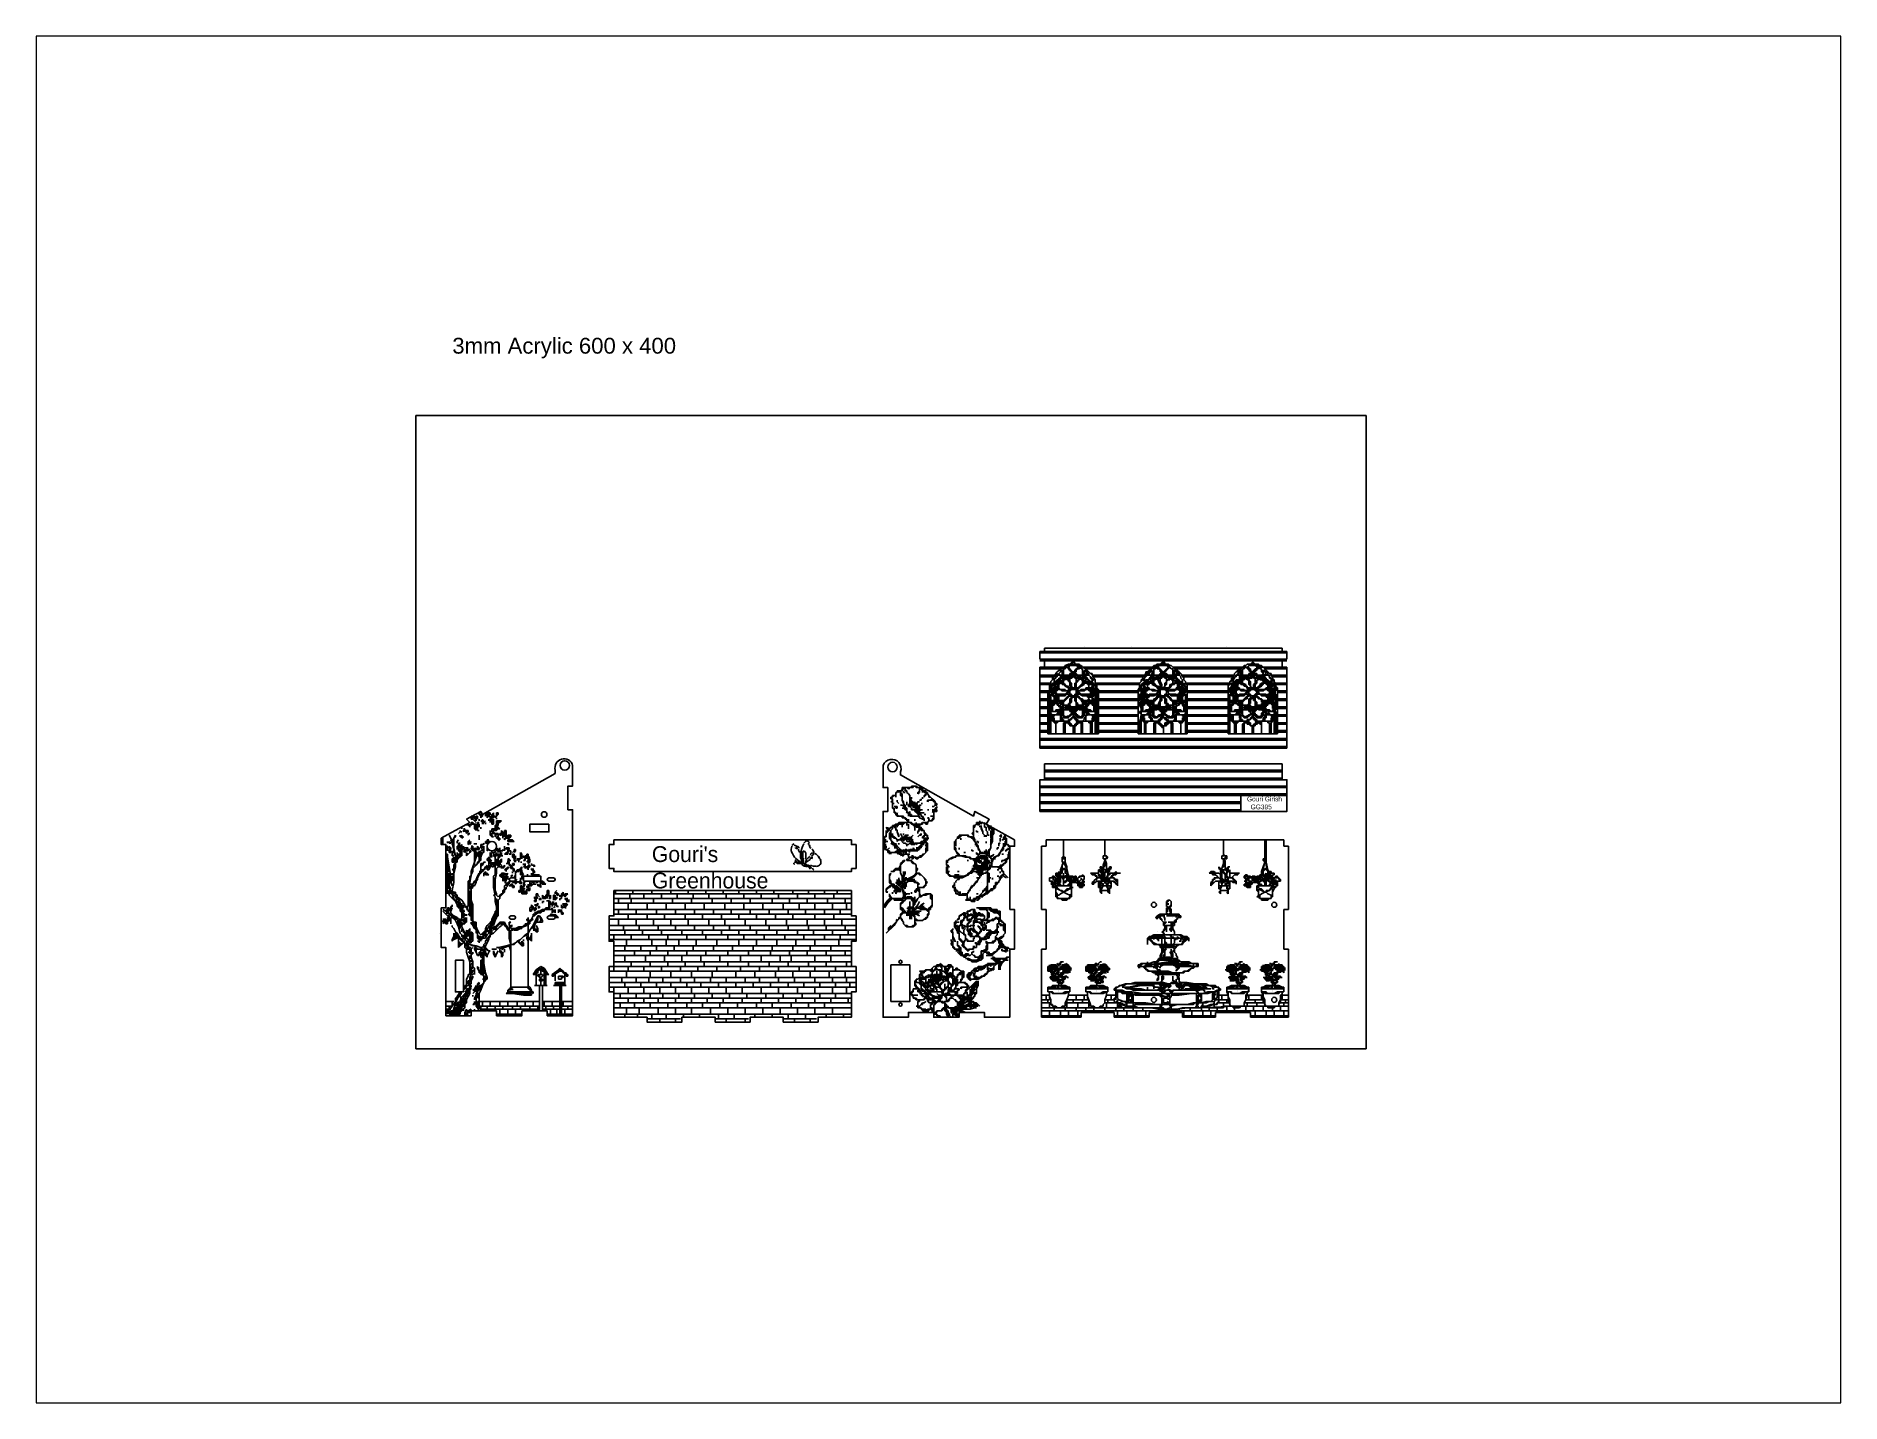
# Paper-space layout 'Layout2' of a CAD drawing. Header units: millimetres. Extents: x 26 to 232, y 20 to 176.
# The model-space entities are those that its viewports show. They can reach past a viewport. Long polylines and large blocks are cut down to what shows.
import ezdxf

# ---------------------------------------------------------------- set-up
doc = ezdxf.new("R2010")
doc.units = ezdxf.units.MM
for name, color, linetype in [('border- do not edit', 2, 'Continuous'), ('Engraving', 1, 'Continuous'), ('External Cuts', 5, 'Continuous'), ('Holes and apertures', 3, 'Continuous'), ('Layer 1', 7, 'Continuous')]:
    doc.layers.add(name, color=color, linetype=linetype)
doc.styles.get("Standard").update_dxf_attribs({"font": 'arial.ttf'})

psp = doc.layouts.new('Layout2')

msp = doc.modelspace()

# ---------------------------------------------------------------- texts
at = {"layer": 'border- do not edit', "insert": (23, 449), "char_height": 10, "attachment_point": 1}
msp.add_mtext_dynamic_manual_height_columns('3mm Acrylic 600 x 400', width=296, gutter_width=13, heights=[0], dxfattribs=at)
at = {"layer": 'Engraving', "attachment_point": 1}
for s, width, heights, insert, char_height in [('{\\fInformal Roman|b0|i0|c0|p66;G\\C1;ouri Girish \\P  GG395}', 27.38, [9], (524.8, 159.3), 3), ("{\\fEdwardian Script ITC|b0|i0|c0|p66;Gouri's Greenhouse}", 88, [12], (149, 128), 10)]:
    msp.add_mtext_dynamic_manual_height_columns(s, width=width, gutter_width=13, heights=heights, dxfattribs=dict(at, insert=insert, char_height=char_height))

# ---------------------------------------------------------------- blocks, each defined once
blk = doc.blocks.new('Base')
blk.add_lwpolyline([(-150, -64), (-150, -80), (-129, -80), (-129, -83), (-107, -83), (-107, -80), (-86, -80), (-86, -83), (-64, -83), (-64, -80), (-43, -80), (-43, -83), (-21, -83), (-21, -80), (0, -80), (0, -64), (3, -64), (3, -48), (0, -48), (0, -32), (3, -32), (3, -16), (0, -16), (0, 0), (-150, 0), (-150, -16), (-153, -16), (-153, -32), (-150, -32), (-150, -48), (-153, -48), (-153, -64)], close=True)
blk = doc.blocks.new('front thin')
blk.add_lwpolyline([(150, 130), (153, 130), (153, 145), (150, 145), (150, 148), (0, 148), (0, 145), (-3, 145), (-3, 130), (0, 130), (0, 128), (150, 128)], close=True)
blk = doc.blocks.new('roof front')
for p, q in [((-150, 76), (-153, 76)), ((-153, 76), (-153, 71)), ((-153, 71), (-150, 71)), ((0, 78), (-150, 78)), ((-150, 78), (-150, 76)), ((-150, 71), (-150, 66)), ((0, 76), (0, 78)), ((3, 76), (0, 76)), ((0, 66), (0, 71)), ((0, 71), (3, 71)), ((3, 71), (3, 76)), ((-150, 66), (-153, 66)), ((-153, 66), (-153, 15)), ((3, 66), (0, 66)), ((3, 15), (3, 66)), ((-153, 15), (3, 15))]:
    blk.add_line(p, q)
blk = doc.blocks.new('roof back')
blk.add_lwpolyline([(0, 14), (-150, 14), (-150, 4), (-153, 4), (-153, -16), (3, -16), (3, 4), (0, 4)], close=True)

# ---------------------------------------------------------------- linework, layer by layer
at = {"layer": 'border- do not edit'}
for p, q in [((0, 0), (0, 400)), ((0, 400), (600, 400)), ((600, 400), (600, 0)), ((600, 0), (0, 0))]:
    msp.add_line(p, q, dxfattribs=at)
at = {"layer": 'Engraving'}
for p, q in [((394, 251), (550, 251)), ((422, 254), (422, 254)), ((452, 254), (452, 254)), ((512, 254), (512, 254)), ((550, 250), (394, 250)), ((394, 246), (550, 246)), ((394, 246), (550, 246)), ((394, 246), (550, 246)), ((550, 245), (394, 245)), ((550, 245), (394, 245)), ((550, 245), (394, 245)), ((394, 241), (409, 241)), ((408, 240), (394, 240)), ((406, 239), (407, 240)), ((407, 240), (408, 240)), ((408, 240), (407, 240)), ((407, 240), (407, 239)), ((408, 240), (409, 241)), ((409, 241), (408, 240)), ((409, 241), (410, 242)), ((410, 241), (409, 241)), ((409, 239), (409, 240)), ((409, 240), (409, 240)), ((409, 240), (409, 240)), ((409, 240), (410, 240)), ((410, 240), (409, 240)), ((409, 240), (409, 240)), ((409, 240), (409, 239)), ((410, 242), (412, 243)), ((410, 242), (410, 242)), ((411, 242), (410, 241)), ((410, 240), (410, 241)), ((410, 241), (411, 241)), ((411, 241), (410, 240)), ((412, 243), (411, 242)), ((411, 241), (411, 241)), ((411, 241), (411, 241)), ((411, 241), (412, 240)), ((412, 240), (411, 241)), ((411, 241), (411, 241)), ((411, 241), (411, 241)), ((411, 241), (411, 241)), ((412, 241), (411, 241)), ((411, 241), (412, 241)), ((412, 243), (413, 243)), ((413, 243), (412, 243)), ((412, 241), (412, 242)), ((412, 242), (413, 242)), ((413, 242), (412, 241)), ((412, 240), (412, 241)), ((412, 241), (412, 241)), ((412, 241), (412, 241)), ((412, 241), (412, 241)), ((412, 241), (412, 241)), ((412, 241), (413, 240)), ((412, 240), (413, 240)), ((413, 239), (412, 240)), ((412, 240), (412, 240)), ((412, 240), (412, 240)), ((413, 240), (412, 240)), ((413, 243), (414, 244)), ((413, 243), (413, 243)), ((414, 243), (413, 243)), ((413, 243), (413, 243)), ((413, 243), (413, 243)), ((413, 242), (414, 242)), ((414, 242), (413, 242)), ((413, 242), (413, 242)), ((413, 240), (413, 239)), ((414, 239), (413, 240)), ((413, 240), (413, 240)), ((413, 240), (413, 240)), ((413, 240), (414, 239)), ((414, 244), (415, 244)), ((415, 244), (414, 243)), ((414, 243), (414, 243)), ((414, 243), (414, 243)), ((414, 242), (415, 243)), ((415, 242), (414, 242)), ((414, 242), (414, 242)), ((415, 244), (415, 244)), ((415, 244), (415, 244)), ((415, 244), (416, 244)), ((416, 243), (415, 244)), ((415, 244), (415, 244)), ((415, 244), (415, 244)), ((415, 243), (415, 243)), ((415, 243), (415, 243)), ((415, 243), (415, 243)), ((415, 243), (416, 242)), ((416, 242), (415, 242)), ((415, 242), (415, 242)), ((415, 242), (415, 242)), ((416, 244), (416, 243)), ((416, 243), (417, 243)), ((417, 243), (416, 243)), ((416, 243), (416, 243)), ((416, 242), (417, 242)), ((417, 242), (416, 242)), ((416, 242), (416, 242)), ((416, 239), (417, 240)), ((417, 243), (418, 243)), ((418, 243), (417, 243)), ((417, 243), (417, 243)), ((417, 242), (418, 242)), ((418, 241), (417, 242)), ((417, 242), (417, 242)), ((417, 240), (418, 241)), ((417, 239), (417, 240)), ((417, 240), (418, 240)), ((418, 240), (417, 239)), ((418, 240), (417, 240)), ((417, 240), (417, 239)), ((417, 240), (417, 240)), ((418, 243), (419, 243)), ((419, 242), (418, 243)), ((418, 242), (419, 241)), ((418, 240), (419, 241)), ((419, 241), (418, 241)), ((418, 241), (418, 240)), ((418, 241), (418, 241)), ((418, 241), (418, 241)), ((418, 240), (418, 240)), ((418, 240), (418, 240)), ((419, 240), (418, 240)), ((419, 243), (419, 242)), ((419, 242), (420, 242)), ((420, 242), (419, 242)), ((419, 241), (419, 241)), ((419, 241), (419, 241)), ((419, 241), (420, 241)), ((420, 241), (419, 241)), ((419, 241), (419, 241)), ((419, 241), (419, 241)), ((419, 241), (419, 240)), ((419, 241), (419, 241)), ((419, 241), (419, 241)), ((419, 241), (419, 241)), ((420, 242), (421, 241)), ((421, 241), (420, 242)), ((420, 241), (420, 240)), ((420, 240), (420, 241)), ((420, 240), (420, 240)), ((420, 240), (421, 240)), ((421, 240), (420, 240)), ((420, 240), (420, 240)), ((421, 241), (466, 241)), ((421, 241), (423, 240)), ((422, 241), (421, 241)), ((421, 240), (421, 240)), ((421, 240), (421, 240)), ((421, 240), (421, 239)), ((421, 239), (421, 240)), ((421, 240), (421, 240)), ((421, 240), (421, 240)), ((423, 240), (422, 241)), ((464, 240), (423, 240)), ((423, 240), (423, 240)), ((423, 240), (424, 239)), ((423, 239), (423, 240)), ((463, 239), (464, 240)), ((464, 240), (465, 241)), ((464, 240), (464, 240)), ((465, 240), (464, 240)), ((464, 240), (464, 239)), ((465, 241), (466, 242)), ((466, 241), (465, 240)), ((466, 242), (467, 242)), ((467, 241), (466, 241)), ((466, 240), (467, 241)), ((466, 239), (466, 240)), ((466, 240), (466, 240)), ((466, 240), (466, 240)), ((466, 240), (466, 240)), ((467, 240), (466, 240)), ((466, 240), (466, 240)), ((466, 240), (466, 239)), ((467, 242), (468, 243)), ((468, 242), (467, 241)), ((467, 241), (467, 241)), ((467, 241), (468, 241)), ((468, 241), (467, 240)), ((468, 243), (469, 243)), ((469, 243), (468, 242)), ((468, 241), (469, 242)), ((468, 241), (468, 241)), ((468, 241), (469, 240)), ((468, 240), (468, 241)), ((468, 241), (468, 241)), ((468, 241), (468, 241)), ((468, 241), (468, 241)), ((469, 241), (468, 241)), ((468, 241), (468, 241)), ((469, 240), (468, 240)), ((469, 243), (470, 243)), ((470, 243), (469, 243)), ((469, 242), (470, 242)), ((470, 242), (469, 242)), ((469, 242), (469, 241)), ((469, 240), (469, 241)), ((469, 241), (469, 241)), ((469, 241), (469, 241)), ((469, 241), (469, 241)), ((469, 241), (469, 241)), ((469, 241), (470, 240)), ((469, 240), (469, 240)), ((469, 240), (470, 239)), ((470, 239), (469, 240)), ((469, 240), (469, 240)), ((470, 240), (469, 240)), ((470, 243), (471, 244)), ((471, 243), (470, 243)), ((470, 243), (470, 243)), ((470, 243), (470, 243)), ((470, 243), (470, 243)), ((470, 242), (471, 242)), ((471, 242), (470, 242)), ((470, 242), (470, 242)), ((470, 239), (470, 240)), ((470, 240), (470, 240)), ((470, 240), (470, 240)), ((470, 240), (471, 239)), ((471, 244), (472, 244)), ((472, 244), (471, 243)), ((471, 243), (471, 243)), ((471, 242), (471, 243)), ((471, 243), (472, 243)), ((472, 242), (471, 242)), ((472, 244), (472, 244)), ((472, 244), (472, 244)), ((472, 244), (473, 244)), ((472, 243), (472, 244)), ((472, 244), (472, 244)), ((472, 244), (472, 244)), ((473, 243), (472, 243)), ((472, 243), (472, 243)), ((472, 243), (472, 243)), ((472, 243), (473, 242)), ((473, 242), (472, 242)), ((472, 242), (472, 242)), ((472, 242), (472, 242)), ((472, 242), (472, 242)), ((473, 244), (473, 243)), ((473, 243), (474, 243)), ((474, 243), (473, 243)), ((473, 242), (473, 242)), ((473, 242), (475, 242)), ((474, 242), (473, 242)), ((473, 242), (473, 242)), ((473, 239), (474, 240)), ((473, 239), (474, 240)), ((474, 243), (475, 243)), ((475, 243), (474, 243)), ((474, 243), (474, 243)), ((475, 241), (474, 242)), ((474, 240), (475, 241)), ((474, 240), (475, 240)), ((475, 240), (474, 239)), ((475, 240), (474, 240)), ((474, 240), (474, 239)), ((474, 240), (474, 240)), ((475, 243), (475, 243)), ((475, 243), (476, 242)), ((476, 242), (475, 243)), ((475, 242), (476, 241)), ((475, 240), (475, 241)), ((475, 241), (476, 241)), ((476, 241), (475, 240)), ((476, 241), (475, 241)), ((475, 241), (475, 240)), ((475, 241), (475, 241)), ((475, 241), (475, 241)), ((475, 240), (475, 240)), ((475, 240), (475, 240)), ((475, 240), (475, 240)), ((476, 242), (477, 242)), ((477, 242), (476, 242)), ((476, 241), (476, 241)), ((476, 241), (476, 241)), ((476, 241), (477, 240)), ((477, 240), (476, 241)), ((476, 241), (476, 241)), ((476, 241), (476, 241)), ((476, 241), (476, 241)), ((476, 241), (476, 241)), ((476, 241), (476, 241)), ((476, 241), (476, 241)), ((477, 242), (478, 241)), ((478, 241), (477, 242)), ((477, 240), (477, 240)), ((477, 240), (478, 240)), ((478, 240), (477, 240)), ((477, 240), (477, 240)), ((477, 240), (477, 240)), ((477, 240), (477, 240)), ((478, 241), (522, 241)), ((478, 241), (479, 240)), ((479, 240), (478, 241)), ((478, 241), (478, 241)), ((478, 240), (478, 240)), ((478, 240), (478, 240)), ((478, 240), (478, 239)), ((478, 239), (478, 240)), ((521, 240), (479, 240)), ((479, 240), (480, 240)), ((480, 239), (479, 240)), ((480, 240), (480, 239)), ((520, 239), (520, 240)), ((520, 240), (521, 240)), ((521, 240), (520, 239)), ((521, 240), (522, 241)), ((522, 241), (521, 240)), ((521, 240), (521, 240)), ((522, 241), (523, 242)), ((523, 241), (522, 241)), ((522, 239), (522, 240)), ((522, 240), (522, 240)), ((522, 240), (523, 240)), ((523, 240), (522, 240)), ((522, 240), (522, 239)), ((523, 242), (524, 242)), ((524, 242), (523, 241)), ((523, 240), (523, 241)), ((523, 241), (524, 241)), ((524, 241), (523, 240)), ((523, 240), (523, 240)), ((523, 240), (523, 240)), ((524, 242), (525, 243)), ((525, 243), (524, 242)), ((524, 241), (524, 241)), ((524, 241), (525, 241)), ((525, 241), (524, 241)), ((524, 241), (524, 241)), ((524, 241), (524, 241)), ((525, 241), (524, 241)), ((524, 241), (525, 241)), ((525, 243), (526, 243)), ((526, 243), (525, 243)), ((525, 241), (526, 242)), ((526, 242), (525, 241)), ((525, 241), (525, 240)), ((525, 240), (525, 241)), ((526, 240), (525, 241)), ((525, 241), (525, 241)), ((525, 241), (525, 241)), ((525, 241), (525, 241)), ((525, 241), (526, 241)), ((525, 240), (526, 240)), ((526, 240), (525, 240)), ((525, 240), (525, 240)), ((526, 243), (527, 243)), ((527, 243), (526, 243)), ((526, 243), (526, 243)), ((526, 242), (526, 242)), ((526, 242), (527, 242)), ((527, 242), (526, 242)), ((526, 242), (526, 242)), ((526, 241), (526, 240)), ((526, 240), (526, 239)), ((526, 239), (526, 240)), ((527, 239), (526, 240)), ((526, 240), (526, 240)), ((526, 240), (526, 240)), ((526, 240), (527, 240)), ((527, 243), (528, 244)), ((528, 244), (527, 243)), ((527, 243), (527, 243)), ((527, 243), (527, 243)), ((527, 243), (527, 243)), ((527, 242), (528, 243)), ((528, 242), (527, 242)), ((527, 240), (527, 239)), ((528, 244), (528, 244)), ((528, 244), (528, 244)), ((528, 244), (529, 244)), ((529, 244), (528, 244)), ((528, 244), (528, 244)), ((528, 243), (528, 243)), ((528, 243), (528, 243)), ((528, 243), (529, 243)), ((529, 242), (528, 242)), ((528, 242), (528, 242)), ((528, 242), (528, 242)), ((528, 242), (528, 242)), ((529, 244), (529, 244)), ((529, 244), (530, 243)), ((529, 243), (529, 244)), ((530, 243), (529, 243)), ((529, 243), (529, 242)), ((529, 242), (530, 242)), ((530, 242), (529, 242)), ((529, 242), (529, 242)), ((529, 239), (530, 240)), ((530, 243), (531, 243)), ((531, 243), (530, 243)), ((530, 243), (530, 243)), ((530, 243), (530, 243)), ((530, 242), (531, 242)), ((531, 241), (530, 242)), ((530, 242), (530, 242)), ((530, 239), (531, 240)), ((531, 240), (530, 240)), ((530, 240), (530, 239)), ((530, 240), (531, 240)), ((531, 243), (531, 243)), ((531, 243), (532, 243)), ((532, 242), (531, 243)), ((531, 242), (532, 241)), ((531, 240), (532, 241)), ((532, 241), (531, 241)), ((531, 241), (531, 240)), ((531, 240), (531, 241)), ((531, 241), (532, 241)), ((532, 241), (531, 241)), ((531, 240), (531, 240)), ((531, 240), (531, 240)), ((531, 240), (531, 240)), ((532, 240), (531, 240)), ((531, 240), (531, 239)), ((532, 243), (533, 242)), ((533, 242), (532, 242)), ((532, 241), (532, 241)), ((532, 241), (532, 241)), ((532, 241), (533, 241)), ((533, 241), (532, 241)), ((532, 241), (532, 241)), ((532, 241), (532, 240)), ((532, 241), (532, 241)), ((532, 241), (532, 241)), ((532, 241), (532, 241)), ((533, 242), (534, 242)), ((534, 241), (533, 242)), ((533, 241), (534, 240)), ((533, 240), (533, 241)), ((533, 241), (533, 241)), ((534, 240), (533, 240)), ((534, 242), (535, 241)), ((534, 241), (550, 241)), ((535, 241), (534, 241)), ((534, 240), (534, 240)), ((534, 240), (534, 240)), ((534, 240), (534, 240)), ((534, 240), (534, 240)), ((534, 240), (534, 239)), ((534, 239), (534, 240)), ((534, 240), (534, 240)), ((534, 240), (534, 240)), ((534, 240), (534, 240)), ((535, 241), (536, 240)), ((536, 240), (535, 241)), ((536, 240), (536, 240)), ((536, 240), (537, 239)), ((537, 239), (536, 240)), ((536, 240), (550, 240)), ((394, 236), (404, 236)), ((403, 235), (394, 235)), ((394, 231), (401, 231)), ((400, 230), (394, 230)), ((400, 230), (400, 231)), ((400, 231), (401, 231)), ((401, 231), (400, 230)), ((400, 229), (400, 230)), ((400, 230), (400, 230)), ((400, 230), (400, 229)), ((400, 228), (400, 229)), ((400, 229), (400, 229)), ((400, 229), (400, 229)), ((400, 229), (400, 228)), ((400, 227), (400, 228)), ((400, 228), (400, 227)), ((401, 232), (402, 233)), ((402, 233), (401, 232)), ((401, 231), (401, 232)), ((401, 232), (401, 232)), ((401, 232), (401, 232)), ((401, 232), (401, 231)), ((401, 231), (401, 231)), ((401, 229), (401, 230)), ((401, 230), (402, 230)), ((401, 228), (401, 229)), ((402, 229), (401, 228)), ((401, 227), (401, 228)), ((401, 228), (401, 227)), ((402, 235), (403, 236)), ((402, 234), (402, 235)), ((403, 235), (402, 234)), ((402, 233), (402, 234)), ((402, 234), (402, 233)), ((402, 230), (402, 231)), ((402, 231), (402, 231)), ((402, 231), (402, 231)), ((402, 231), (402, 231)), ((402, 231), (402, 231)), ((402, 231), (403, 231)), ((402, 230), (402, 231)), ((402, 231), (402, 230)), ((403, 230), (402, 230)), ((402, 230), (402, 230)), ((402, 230), (402, 230)), ((402, 230), (402, 230)), ((402, 230), (402, 229)), ((402, 227), (402, 228)), ((402, 228), (403, 228)), ((403, 236), (404, 237)), ((403, 236), (403, 236)), ((404, 236), (403, 236)), ((403, 236), (403, 235)), ((403, 235), (403, 235)), ((403, 235), (403, 235)), ((403, 235), (403, 235)), ((403, 235), (403, 235)), ((403, 235), (403, 235)), ((403, 233), (404, 234)), ((404, 234), (403, 234)), ((403, 234), (403, 233)), ((403, 232), (403, 233)), ((403, 233), (403, 233)), ((403, 233), (403, 233)), ((403, 233), (403, 233)), ((403, 233), (403, 233)), ((403, 233), (403, 232)), ((403, 231), (403, 232)), ((403, 232), (403, 232)), ((403, 232), (403, 232)), ((403, 232), (403, 232)), ((403, 232), (403, 232)), ((403, 232), (404, 232)), ((404, 232), (403, 232)), ((403, 232), (403, 232)), ((403, 232), (403, 232)), ((403, 232), (403, 232)), ((403, 232), (403, 232)), ((403, 232), (404, 232)), ((403, 231), (403, 230)), ((403, 230), (403, 231)), ((403, 231), (403, 231)), ((403, 231), (403, 231)), ((403, 231), (403, 231)), ((403, 231), (403, 231)), ((403, 231), (403, 231)), ((404, 231), (403, 231)), ((403, 231), (403, 231)), ((403, 231), (403, 231)), ((403, 231), (403, 231)), ((403, 231), (403, 231)), ((403, 231), (403, 231)), ((403, 231), (403, 231)), ((403, 231), (403, 231)), ((403, 231), (403, 230)), ((403, 230), (403, 230)), ((403, 230), (403, 229)), ((403, 229), (403, 230)), ((403, 230), (403, 230)), ((403, 230), (403, 230)), ((403, 230), (403, 230)), ((403, 229), (403, 230)), ((403, 230), (403, 230)), ((403, 230), (404, 230)), ((404, 230), (403, 230)), ((403, 230), (403, 230)), ((403, 230), (403, 229)), ((404, 230), (403, 230)), ((403, 230), (403, 230)), ((403, 230), (403, 230)), ((403, 230), (403, 230)), ((403, 230), (404, 230)), ((403, 229), (403, 229)), ((403, 229), (403, 228)), ((403, 228), (403, 229)), ((403, 229), (403, 229)), ((403, 229), (403, 229)), ((404, 228), (403, 229)), ((403, 229), (403, 229)), ((403, 229), (403, 229)), ((403, 229), (403, 229)), ((403, 229), (403, 229)), ((403, 229), (404, 229)), ((403, 227), (403, 228)), ((403, 228), (404, 228)), ((403, 228), (403, 228)), ((403, 228), (403, 228)), ((403, 228), (403, 228)), ((403, 228), (403, 228)), ((403, 228), (403, 227)), ((403, 228), (403, 228)), ((403, 228), (403, 228)), ((403, 228), (403, 228)), ((403, 228), (403, 228)), ((403, 228), (403, 228)), ((404, 237), (405, 238)), ((405, 238), (404, 237)), ((404, 237), (404, 236)), ((404, 235), (404, 236)), ((404, 236), (405, 236)), ((404, 234), (404, 235)), ((405, 235), (404, 235)), ((404, 235), (404, 234)), ((404, 234), (404, 234)), ((404, 232), (405, 233)), ((404, 232), (404, 232)), ((404, 232), (404, 231)), ((405, 231), (404, 232)), ((404, 232), (404, 232)), ((404, 232), (404, 232)), ((404, 232), (405, 232)), ((405, 232), (404, 232)), ((404, 232), (404, 232)), ((404, 232), (404, 232)), ((404, 232), (404, 232)), ((404, 232), (404, 232)), ((404, 232), (404, 232)), ((404, 232), (404, 232)), ((404, 232), (404, 232)), ((404, 232), (404, 232)), ((404, 232), (404, 232)), ((404, 231), (404, 231)), ((404, 231), (405, 231)), ((405, 231), (404, 231)), ((404, 231), (404, 231)), ((404, 231), (404, 231)), ((404, 231), (404, 231)), ((404, 231), (404, 231)), ((404, 230), (404, 230)), ((404, 230), (405, 230)), ((405, 230), (404, 230)), ((405, 230), (404, 230)), ((404, 230), (404, 230)), ((404, 230), (405, 230)), ((404, 229), (404, 229)), ((404, 229), (404, 228)), ((404, 228), (404, 228)), ((404, 228), (404, 228)), ((404, 228), (404, 227)), ((405, 228), (404, 228)), ((404, 228), (404, 228)), ((404, 228), (404, 228)), ((404, 228), (404, 228)), ((404, 228), (404, 228)), ((404, 228), (404, 228)), ((404, 228), (404, 228)), ((404, 228), (405, 228)), ((405, 238), (406, 239)), ((406, 239), (405, 238)), ((405, 238), (405, 238)), ((405, 236), (405, 237)), ((405, 237), (406, 236)), ((405, 236), (405, 236)), ((406, 236), (405, 236)), ((405, 236), (405, 236)), ((405, 236), (405, 236)), ((405, 236), (405, 236)), ((405, 236), (405, 235)), ((406, 233), (405, 233)), ((405, 233), (405, 233)), ((405, 233), (405, 232)), ((405, 233), (405, 233)), ((405, 233), (405, 233)), ((405, 233), (406, 233)), ((405, 232), (405, 232)), ((405, 232), (406, 232)), ((406, 232), (405, 232)), ((405, 232), (405, 232)), ((405, 232), (405, 232)), ((405, 232), (405, 231)), ((405, 232), (405, 232)), ((405, 231), (405, 230)), ((405, 230), (405, 231)), ((405, 230), (405, 231)), ((405, 231), (405, 231)), ((405, 231), (405, 231)), ((405, 231), (405, 231)), ((405, 231), (406, 231)), ((405, 229), (405, 230)), ((405, 230), (406, 230)), ((405, 230), (405, 230)), ((405, 230), (405, 230)), ((405, 230), (405, 230)), ((405, 230), (405, 230)), ((405, 230), (405, 229)), ((405, 229), (405, 230)), ((405, 230), (405, 230)), ((405, 230), (405, 230)), ((405, 230), (405, 230)), ((405, 230), (405, 230)), ((406, 230), (405, 230)), ((405, 230), (405, 230)), ((405, 230), (405, 230)), ((405, 228), (405, 229)), ((405, 229), (405, 229)), ((405, 229), (405, 229)), ((406, 229), (405, 229)), ((405, 229), (406, 229)), ((405, 229), (405, 229)), ((405, 229), (405, 229)), ((405, 229), (405, 228)), ((405, 228), (405, 229)), ((405, 229), (405, 229)), ((405, 229), (405, 229)), ((406, 228), (405, 228)), ((405, 228), (405, 228)), ((405, 228), (405, 228)), ((405, 228), (405, 228)), ((405, 228), (406, 228)), ((406, 228), (405, 228)), ((405, 228), (405, 228)), ((405, 228), (405, 228)), ((405, 228), (405, 228)), ((405, 228), (405, 228)), ((405, 228), (405, 228)), ((405, 228), (405, 228)), ((405, 228), (405, 228)), ((407, 239), (406, 239)), ((406, 237), (407, 238)), ((407, 238), (406, 237)), ((406, 236), (406, 237)), ((406, 237), (406, 237)), ((406, 237), (406, 237)), ((406, 237), (406, 237)), ((406, 237), (407, 236)), ((406, 236), (407, 236)), ((407, 236), (406, 236)), ((407, 236), (406, 236)), ((406, 233), (406, 234)), ((406, 234), (406, 234)), ((406, 234), (407, 234)), ((407, 233), (406, 233)), ((406, 233), (406, 233)), ((406, 233), (406, 233)), ((406, 232), (406, 232)), ((406, 232), (406, 232)), ((406, 232), (406, 232)), ((406, 232), (407, 232)), ((407, 232), (406, 232)), ((406, 232), (406, 232)), ((406, 232), (406, 232)), ((406, 232), (406, 232)), ((406, 230), (406, 231)), ((406, 231), (406, 231)), ((406, 231), (407, 231)), ((407, 231), (406, 230)), ((407, 231), (406, 231)), ((406, 231), (406, 231)), ((406, 231), (406, 230)), ((406, 231), (406, 231)), ((406, 231), (407, 231)), ((406, 231), (406, 231)), ((406, 230), (406, 230)), ((406, 230), (406, 230)), ((406, 230), (406, 230)), ((406, 230), (406, 229)), ((406, 229), (406, 228)), ((406, 227), (406, 228)), ((406, 228), (406, 228)), ((406, 228), (406, 228)), ((406, 228), (406, 228)), ((406, 228), (406, 228)), ((406, 228), (407, 227)), ((407, 238), (408, 239)), ((408, 239), (407, 238)), ((407, 236), (407, 236)), ((407, 236), (407, 236)), ((407, 236), (407, 235)), ((407, 235), (407, 236)), ((407, 236), (407, 236)), ((408, 236), (407, 236)), ((407, 236), (407, 236)), ((407, 236), (407, 236)), ((407, 236), (407, 236)), ((407, 236), (407, 236)), ((407, 236), (407, 236)), ((407, 236), (407, 236)), ((407, 236), (408, 236)), ((407, 234), (408, 235)), ((407, 235), (407, 235)), ((407, 235), (407, 235)), ((407, 235), (407, 235)), ((407, 235), (407, 235)), ((407, 235), (407, 234)), ((407, 234), (407, 235)), ((407, 235), (407, 235)), ((407, 235), (407, 235)), ((407, 235), (407, 235)), ((407, 235), (407, 235)), ((407, 235), (407, 235)), ((407, 233), (407, 234)), ((407, 234), (407, 234)), ((407, 234), (407, 234)), ((408, 234), (407, 234)), ((407, 234), (407, 234)), ((407, 234), (407, 233)), ((407, 234), (407, 234)), ((407, 234), (407, 234)), ((407, 234), (407, 234)), ((407, 234), (407, 233)), ((407, 232), (407, 233)), ((407, 233), (407, 233)), ((407, 233), (407, 233)), ((407, 233), (407, 233)), ((407, 233), (407, 233)), ((407, 233), (407, 233)), ((407, 233), (407, 233)), ((407, 233), (407, 232)), ((407, 233), (407, 233)), ((407, 232), (407, 232)), ((407, 232), (408, 232)), ((407, 231), (407, 232)), ((407, 232), (407, 232)), ((407, 232), (407, 232)), ((407, 232), (407, 232)), ((408, 232), (407, 232)), ((407, 232), (407, 232)), ((407, 232), (407, 232)), ((407, 232), (408, 232)), ((407, 231), (407, 231)), ((407, 231), (408, 231)), ((408, 231), (407, 231)), ((407, 231), (407, 231)), ((407, 231), (407, 231)), ((408, 231), (407, 231)), ((407, 231), (407, 231)), ((407, 231), (407, 231)), ((407, 231), (407, 231)), ((407, 231), (407, 231)), ((408, 239), (408, 239)), ((408, 239), (408, 239)), ((408, 239), (409, 239)), ((409, 239), (408, 239)), ((408, 239), (408, 238)), ((408, 238), (408, 239)), ((408, 239), (408, 239)), ((408, 239), (408, 239)), ((408, 239), (408, 239)), ((408, 239), (408, 239)), ((408, 238), (408, 237)), ((408, 237), (408, 238)), ((408, 237), (408, 237)), ((408, 237), (408, 236)), ((408, 236), (408, 237)), ((408, 237), (408, 237)), ((408, 235), (408, 236)), ((408, 236), (408, 236)), ((408, 236), (408, 236)), ((408, 236), (408, 236)), ((408, 236), (408, 236)), ((408, 236), (408, 236)), ((408, 236), (409, 236)), ((409, 236), (408, 236)), ((408, 236), (408, 236)), ((408, 236), (408, 236)), ((408, 236), (408, 236)), ((408, 236), (408, 236)), ((408, 236), (408, 235)), ((408, 236), (408, 236)), ((408, 236), (408, 236)), ((408, 236), (408, 236)), ((408, 236), (408, 236)), ((408, 235), (408, 234)), ((409, 234), (408, 235)), ((408, 235), (408, 235)), ((408, 235), (408, 235)), ((408, 235), (408, 235)), ((408, 235), (408, 235)), ((408, 235), (408, 235)), ((408, 235), (408, 235)), ((408, 235), (408, 235)), ((408, 235), (408, 235)), ((408, 235), (408, 235)), ((408, 235), (408, 235)), ((408, 235), (409, 234)), ((408, 234), (408, 234)), ((408, 234), (409, 234)), ((409, 234), (408, 234)), ((408, 234), (408, 234)), ((409, 233), (408, 233)), ((408, 233), (408, 232)), ((408, 232), (408, 233)), ((408, 233), (408, 233)), ((408, 233), (409, 233)), ((409, 232), (408, 232)), ((408, 232), (409, 232)), ((408, 232), (408, 231)), ((408, 232), (408, 232)), ((408, 232), (408, 232)), ((408, 232), (408, 232)), ((408, 232), (408, 232)), ((408, 232), (408, 232)), ((408, 232), (408, 232)), ((408, 232), (408, 232)), ((408, 232), (408, 232)), ((408, 232), (408, 232)), ((408, 232), (408, 232)), ((408, 232), (408, 232)), ((408, 231), (408, 231)), ((408, 231), (408, 231)), ((408, 231), (408, 231)), ((408, 231), (409, 231)), ((408, 230), (408, 231)), ((408, 231), (408, 231)), ((408, 231), (408, 231)), ((408, 231), (408, 231)), ((408, 231), (408, 231)), ((408, 231), (408, 231)), ((409, 230), (408, 230)), ((408, 230), (408, 230)), ((409, 238), (409, 239)), ((409, 239), (409, 239)), ((409, 239), (409, 239)), ((409, 239), (409, 238)), ((409, 239), (409, 239)), ((409, 239), (409, 239)), ((409, 237), (409, 238)), ((409, 238), (409, 238)), ((409, 238), (409, 238)), ((409, 238), (409, 237)), ((409, 236), (409, 237)), ((409, 237), (409, 237)), ((409, 237), (409, 236)), ((409, 236), (409, 236)), ((409, 236), (409, 236)), ((409, 236), (409, 235)), ((409, 235), (409, 236)), ((409, 236), (409, 236)), ((410, 236), (409, 236)), ((409, 236), (409, 236)), ((409, 236), (409, 236)), ((409, 236), (409, 236)), ((409, 236), (409, 236)), ((409, 236), (409, 236)), ((409, 236), (409, 236)), ((409, 236), (409, 236)), ((409, 236), (410, 236)), ((409, 235), (409, 235)), ((409, 235), (409, 235)), ((409, 235), (409, 234)), ((409, 235), (409, 235)), ((409, 234), (409, 235)), ((409, 235), (409, 235)), ((409, 233), (410, 234)), ((409, 234), (409, 234)), ((409, 234), (409, 234)), ((409, 234), (409, 234)), ((409, 234), (409, 233)), ((409, 233), (409, 234)), ((409, 234), (409, 234)), ((409, 234), (409, 234)), ((409, 234), (409, 234)), ((409, 234), (409, 234)), ((409, 234), (409, 234)), ((409, 234), (409, 234)), ((409, 234), (409, 234)), ((409, 234), (409, 234)), ((409, 234), (409, 234)), ((409, 232), (409, 233)), ((409, 233), (409, 233)), ((409, 233), (409, 233)), ((410, 233), (409, 233)), ((409, 233), (409, 233)), ((409, 233), (409, 233)), ((409, 233), (409, 232)), ((409, 233), (409, 233)), ((409, 233), (409, 233)), ((409, 231), (409, 232)), ((409, 232), (409, 232)), ((409, 232), (409, 232)), ((409, 232), (409, 232)), ((409, 232), (409, 232)), ((409, 232), (409, 231)), ((409, 231), (409, 230)), ((410, 230), (409, 231)), ((409, 231), (409, 231)), ((409, 231), (409, 231)), ((409, 231), (409, 231)), ((409, 231), (409, 231)), ((409, 231), (409, 231)), ((409, 231), (410, 230)), ((409, 230), (411, 229)), ((410, 229), (409, 230)), ((410, 235), (410, 236)), ((410, 236), (410, 236)), ((410, 236), (410, 236)), ((410, 236), (410, 236)), ((410, 236), (411, 236)), ((411, 236), (410, 236)), ((410, 236), (410, 236)), ((410, 236), (411, 236)), ((410, 234), (410, 235)), ((410, 235), (410, 235)), ((410, 235), (410, 235)), ((410, 235), (410, 235)), ((411, 235), (410, 235)), ((410, 235), (410, 235)), ((410, 235), (410, 235)), ((410, 235), (410, 235)), ((410, 235), (410, 235)), ((410, 235), (410, 235)), ((410, 235), (410, 234)), ((410, 234), (410, 234)), ((410, 234), (411, 234)), ((411, 234), (410, 233)), ((411, 234), (410, 234)), ((410, 234), (410, 234)), ((410, 234), (410, 234)), ((410, 234), (410, 234)), ((410, 234), (410, 234)), ((410, 234), (410, 234)), ((410, 234), (410, 234)), ((410, 234), (410, 234)), ((410, 234), (410, 234)), ((410, 234), (411, 234)), ((410, 233), (410, 233)), ((411, 229), (410, 230)), ((410, 230), (411, 229)), ((412, 228), (410, 229)), ((410, 229), (410, 229)), ((411, 236), (411, 235)), ((412, 235), (411, 236)), ((411, 236), (411, 236)), ((411, 236), (411, 236)), ((411, 236), (412, 236)), ((411, 235), (411, 235)), ((411, 235), (412, 235)), ((412, 235), (411, 235)), ((411, 235), (411, 235)), ((411, 235), (411, 235)), ((411, 234), (411, 234)), ((411, 234), (411, 234)), ((411, 234), (412, 233)), ((411, 233), (411, 234)), ((411, 234), (411, 234)), ((412, 234), (411, 234)), ((411, 234), (411, 234)), ((411, 234), (411, 234)), ((411, 234), (411, 234)), ((411, 234), (412, 234)), ((412, 233), (411, 233)), ((411, 229), (412, 228)), ((412, 228), (411, 229)), ((411, 229), (411, 229)), ((411, 229), (412, 229)), ((412, 235), (413, 236)), ((413, 236), (412, 236)), ((412, 236), (412, 236)), ((412, 236), (412, 235)), ((412, 236), (412, 236)), ((412, 236), (413, 236)), ((412, 236), (412, 236)), ((412, 236), (412, 236)), ((412, 236), (412, 236)), ((412, 236), (412, 236)), ((412, 236), (412, 236)), ((412, 235), (412, 235)), ((412, 235), (412, 235)), ((412, 235), (412, 235)), ((412, 235), (412, 234)), ((412, 234), (412, 235)), ((412, 235), (412, 235)), ((412, 234), (412, 235)), ((412, 235), (412, 235)), ((412, 235), (412, 235)), ((413, 235), (412, 235)), ((412, 235), (413, 235)), ((412, 235), (412, 235)), ((412, 235), (412, 235)), ((412, 235), (412, 235)), ((412, 235), (412, 235)), ((412, 234), (412, 234)), ((412, 234), (412, 234)), ((412, 234), (412, 234)), ((412, 234), (412, 234)), ((412, 234), (412, 234)), ((412, 234), (412, 234)), ((412, 234), (412, 234)), ((412, 234), (412, 234)), ((412, 234), (412, 234)), ((412, 234), (412, 234)), ((412, 234), (412, 234)), ((412, 234), (412, 234)), ((412, 234), (412, 234)), ((413, 234), (412, 234)), ((412, 233), (412, 233)), ((412, 233), (412, 233)), ((412, 233), (413, 233)), ((412, 232), (412, 233)), ((412, 233), (412, 233)), ((412, 233), (412, 233)), ((412, 233), (412, 233)), ((413, 232), (412, 232)), ((412, 229), (412, 228)), ((412, 228), (412, 227)), ((412, 227), (412, 228)), ((413, 227), (412, 228)), ((412, 228), (413, 228)), ((413, 239), (414, 239)), ((414, 238), (413, 239)), ((413, 239), (413, 239)), ((414, 237), (413, 237)), ((413, 237), (413, 236)), ((413, 236), (413, 237)), ((413, 237), (413, 237)), ((413, 237), (414, 237)), ((413, 236), (413, 236)), ((413, 236), (413, 236)), ((413, 236), (414, 236)), ((414, 236), (413, 236)), ((413, 236), (413, 236)), ((413, 236), (413, 236)), ((413, 236), (413, 235)), ((414, 235), (413, 234)), ((413, 234), (413, 235)), ((413, 235), (414, 235)), ((413, 235), (413, 234)), ((413, 233), (413, 234)), ((413, 234), (413, 234)), ((413, 234), (413, 234)), ((413, 234), (414, 234)), ((414, 234), (413, 234)), ((413, 234), (413, 234)), ((413, 234), (413, 233)), ((413, 234), (413, 234)), ((413, 234), (413, 234)), ((413, 234), (413, 234)), ((413, 234), (413, 234)), ((413, 234), (413, 234)), ((413, 234), (413, 234)), ((413, 234), (413, 234)), ((413, 234), (413, 234)), ((413, 234), (413, 234)), ((413, 233), (413, 233)), ((413, 233), (413, 232)), ((413, 232), (413, 233)), ((413, 233), (413, 233)), ((413, 233), (413, 233)), ((413, 233), (413, 233)), ((413, 233), (413, 233)), ((413, 233), (413, 233)), ((413, 233), (413, 233)), ((413, 233), (413, 232)), ((413, 232), (413, 232)), ((413, 232), (413, 232)), ((413, 232), (414, 229)), ((413, 230), (413, 232)), ((414, 230), (413, 232)), ((413, 232), (413, 232)), ((413, 232), (414, 231)), ((413, 229), (413, 230)), ((414, 229), (413, 229)), ((414, 228), (413, 227)), ((413, 228), (414, 228)), ((413, 228), (413, 228)), ((413, 228), (413, 227)), ((413, 227), (413, 228)), ((413, 228), (413, 228)), ((413, 228), (413, 228)), ((414, 239), (414, 238)), ((414, 238), (414, 239)), ((414, 239), (414, 239)), ((414, 239), (414, 239)), ((414, 239), (414, 238)), ((414, 238), (414, 238)), ((414, 238), (414, 238)), ((414, 238), (414, 238)), ((414, 238), (414, 238)), ((414, 238), (414, 237)), ((414, 237), (414, 238)), ((414, 238), (414, 238)), ((414, 238), (414, 238)), ((415, 238), (414, 238)), ((414, 238), (414, 238)), ((414, 238), (415, 238)), ((414, 236), (414, 237)), ((414, 237), (414, 236)), ((414, 237), (414, 237)), ((414, 237), (414, 237)), ((414, 237), (414, 237)), ((414, 237), (414, 237)), ((414, 237), (414, 237)), ((414, 237), (414, 237)), ((414, 237), (414, 237)), ((415, 236), (414, 237)), ((414, 237), (414, 237)), ((414, 237), (414, 237)), ((414, 237), (414, 237)), ((414, 237), (414, 237)), ((414, 237), (414, 237)), ((414, 237), (415, 237)), ((414, 236), (414, 236)), ((414, 236), (414, 236)), ((414, 236), (414, 236)), ((414, 236), (415, 235)), ((414, 235), (414, 236)), ((414, 236), (414, 236)), ((414, 236), (414, 236)), ((414, 236), (414, 236)), ((414, 236), (414, 236)), ((414, 236), (414, 236)), ((414, 234), (414, 235)), ((414, 235), (415, 235)), ((415, 235), (414, 234)), ((415, 235), (414, 235)), ((414, 235), (414, 235)), ((414, 235), (414, 235)), ((414, 235), (414, 235)), ((414, 235), (414, 235)), ((414, 235), (414, 235)), ((414, 235), (414, 235)), ((414, 235), (414, 235)), ((414, 234), (414, 234)), ((414, 234), (414, 234)), ((414, 234), (414, 234)), ((414, 231), (414, 230)), ((414, 229), (414, 230)), ((414, 230), (414, 230)), ((414, 230), (414, 229)), ((414, 229), (414, 228)), ((414, 228), (414, 229)), ((414, 228), (414, 229)), ((414, 229), (414, 229)), ((414, 229), (415, 228)), ((414, 228), (414, 228)), ((414, 228), (414, 228)), ((414, 228), (414, 228)), ((414, 228), (414, 228)), ((414, 228), (414, 228)), ((414, 228), (414, 228)), ((414, 228), (414, 228)), ((415, 228), (414, 228)), ((414, 228), (414, 228)), ((415, 237), (415, 238)), ((415, 238), (415, 238)), ((415, 238), (415, 238)), ((415, 238), (415, 238)), ((415, 238), (416, 237)), ((416, 238), (415, 238)), ((415, 238), (415, 238)), ((415, 238), (415, 238)), ((415, 238), (416, 238)), ((416, 237), (415, 236)), ((416, 237), (415, 237)), ((415, 237), (415, 237)), ((415, 237), (415, 237)), ((415, 237), (415, 237)), ((415, 237), (415, 237)), ((415, 237), (415, 237)), ((415, 237), (415, 237)), ((415, 237), (415, 237)), ((415, 237), (415, 237)), ((415, 237), (415, 237)), ((415, 237), (415, 236)), ((415, 236), (415, 235)), ((415, 235), (415, 236)), ((415, 236), (415, 236)), ((415, 236), (415, 236)), ((415, 236), (416, 236)), ((415, 236), (415, 236)), ((415, 236), (415, 236)), ((415, 236), (415, 236)), ((415, 236), (415, 236)), ((415, 236), (415, 236)), ((415, 236), (415, 236)), ((415, 235), (415, 235)), ((415, 235), (415, 235)), ((415, 235), (416, 235)), ((416, 235), (415, 235)), ((415, 235), (415, 235)), ((415, 235), (415, 235)), ((415, 235), (415, 235)), ((415, 235), (415, 235)), ((416, 235), (415, 235)), ((415, 235), (415, 235)), ((415, 235), (415, 235)), ((415, 235), (415, 235)), ((415, 235), (416, 235)), ((415, 235), (415, 235)), ((416, 228), (415, 228)), ((415, 228), (415, 228)), ((415, 228), (415, 228)), ((415, 228), (415, 228)), ((415, 228), (415, 228)), ((415, 228), (415, 228)), ((415, 228), (415, 228)), ((415, 228), (415, 228)), ((415, 228), (416, 228)), ((416, 238), (417, 239)), ((417, 239), (416, 239)), ((416, 239), (416, 238)), ((416, 238), (416, 239)), ((416, 237), (416, 238)), ((416, 238), (416, 238)), ((416, 238), (416, 238)), ((417, 238), (416, 238)), ((416, 238), (416, 238)), ((416, 238), (416, 238)), ((416, 238), (416, 238)), ((416, 238), (416, 237)), ((416, 238), (416, 238)), ((416, 238), (416, 238)), ((416, 238), (416, 238)), ((416, 238), (416, 238)), ((416, 236), (416, 237)), ((416, 237), (416, 237)), ((416, 237), (416, 236)), ((416, 237), (416, 237)), ((416, 237), (416, 237)), ((416, 237), (416, 237)), ((416, 237), (416, 237)), ((416, 236), (416, 237)), ((416, 237), (416, 237)), ((416, 237), (416, 237)), ((417, 237), (416, 237)), ((416, 237), (416, 237)), ((416, 237), (416, 237)), ((416, 237), (416, 237)), ((416, 237), (416, 237)), ((416, 237), (416, 237)), ((416, 237), (417, 237)), ((416, 235), (416, 236)), ((416, 236), (416, 236)), ((416, 236), (417, 236)), ((417, 236), (416, 236)), ((416, 236), (416, 236)), ((416, 236), (416, 236)), ((416, 236), (416, 235)), ((416, 235), (416, 235)), ((416, 235), (417, 234)), ((416, 234), (416, 235)), ((417, 235), (416, 235)), ((416, 235), (416, 235)), ((416, 235), (416, 235)), ((416, 235), (416, 235)), ((416, 235), (416, 235)), ((416, 235), (416, 235)), ((416, 235), (417, 235)), ((417, 234), (416, 234)), ((416, 234), (416, 234)), ((416, 234), (416, 234)), ((417, 231), (416, 229)), ((416, 230), (416, 231)), ((416, 231), (417, 231)), ((416, 229), (416, 230)), ((416, 228), (416, 229)), ((416, 229), (417, 229)), ((416, 229), (416, 229)), ((416, 229), (416, 228)), ((416, 228), (416, 229)), ((417, 227), (416, 228)), ((416, 228), (416, 228)), ((416, 228), (416, 228)), ((416, 228), (416, 228)), ((417, 228), (416, 228)), ((416, 228), (416, 228)), ((416, 228), (416, 228)), ((416, 228), (417, 228)), ((416, 228), (416, 228)), ((416, 228), (416, 228)), ((416, 228), (416, 228)), ((417, 239), (417, 239)), ((417, 239), (417, 238)), ((418, 236), (417, 237)), ((417, 237), (417, 237)), ((417, 237), (417, 237)), ((417, 237), (417, 237)), ((417, 237), (417, 237)), ((417, 237), (418, 236)), ((417, 236), (417, 236)), ((417, 236), (417, 236)), ((417, 236), (417, 236)), ((417, 236), (418, 236)), ((418, 235), (417, 236)), ((417, 236), (417, 236)), ((417, 236), (417, 236)), ((417, 236), (417, 236)), ((417, 234), (417, 235)), ((417, 234), (418, 235)), ((417, 235), (417, 235)), ((417, 235), (417, 234)), ((417, 234), (417, 234)), ((417, 234), (417, 234)), ((417, 234), (417, 234)), ((417, 234), (417, 233)), ((417, 233), (417, 234)), ((417, 234), (417, 234)), ((417, 234), (417, 234)), ((418, 234), (417, 234)), ((417, 234), (417, 234)), ((417, 234), (417, 234)), ((417, 234), (417, 234)), ((417, 234), (417, 234)), ((417, 234), (417, 234)), ((417, 234), (417, 234)), ((417, 234), (417, 234)), ((417, 232), (418, 233)), ((417, 233), (417, 233)), ((417, 233), (417, 233)), ((417, 233), (417, 233)), ((417, 233), (417, 233)), ((417, 233), (417, 232)), ((417, 232), (417, 233)), ((417, 233), (417, 233)), ((417, 233), (417, 233)), ((417, 231), (417, 232)), ((417, 232), (417, 232)), ((417, 232), (417, 232)), ((418, 232), (417, 231)), ((417, 232), (417, 231)), ((417, 231), (417, 232)), ((417, 230), (417, 231)), ((417, 231), (417, 231)), ((417, 231), (417, 231)), ((417, 231), (417, 231)), ((417, 231), (417, 230)), ((417, 231), (417, 231)), ((417, 229), (417, 230)), ((417, 230), (417, 230)), ((417, 230), (417, 229)), ((417, 229), (417, 229)), ((417, 229), (417, 228)), ((418, 228), (417, 227)), ((417, 228), (418, 228)), ((417, 228), (417, 228)), ((417, 228), (417, 227)), ((417, 227), (417, 228)), ((417, 228), (417, 228)), ((417, 228), (417, 228)), ((418, 236), (418, 235)), ((418, 236), (418, 236)), ((418, 236), (418, 236)), ((419, 236), (418, 235)), ((418, 235), (418, 236)), ((418, 236), (418, 236)), ((418, 236), (418, 236)), ((418, 236), (418, 236)), ((418, 236), (418, 236)), ((418, 236), (418, 236)), ((418, 236), (418, 236)), ((418, 236), (418, 236)), ((418, 236), (419, 236)), ((418, 234), (418, 235)), ((418, 235), (418, 235)), ((418, 235), (418, 235)), ((418, 235), (419, 235)), ((419, 235), (418, 234)), ((418, 235), (418, 235)), ((418, 235), (418, 235)), ((418, 235), (418, 235)), ((418, 235), (418, 234)), ((418, 235), (418, 235)), ((418, 235), (418, 235)), ((418, 235), (418, 235)), ((418, 235), (418, 235)), ((418, 235), (418, 235)), ((418, 235), (418, 235)), ((418, 233), (419, 234)), ((418, 234), (418, 234)), ((419, 234), (418, 234)), ((418, 234), (418, 234)), ((418, 234), (418, 234)), ((418, 234), (418, 234)), ((418, 234), (418, 234)), ((418, 234), (419, 234)), ((418, 234), (418, 234)), ((418, 234), (418, 234)), ((418, 234), (418, 234)), ((418, 234), (418, 234)), ((418, 234), (418, 234)), ((418, 234), (418, 234)), ((418, 234), (418, 234)), ((418, 234), (418, 234)), ((418, 233), (418, 233)), ((418, 233), (418, 233)), ((418, 233), (418, 233)), ((418, 233), (418, 233)), ((419, 233), (418, 233)), ((418, 233), (418, 233)), ((418, 233), (418, 233)), ((418, 233), (418, 233)), ((418, 233), (418, 232)), ((419, 229), (418, 228)), ((418, 228), (419, 229)), ((418, 227), (418, 228)), ((418, 228), (419, 228)), ((419, 228), (418, 227)), ((419, 235), (420, 236)), ((420, 236), (419, 236)), ((419, 236), (419, 236)), ((419, 236), (419, 236)), ((419, 236), (419, 236)), ((419, 236), (419, 236)), ((419, 236), (420, 236)), ((419, 236), (419, 236)), ((419, 235), (419, 235)), ((419, 235), (419, 235)), ((420, 235), (419, 235)), ((419, 235), (419, 235)), ((419, 235), (419, 235)), ((419, 235), (419, 235)), ((419, 235), (419, 235)), ((419, 234), (419, 234)), ((419, 234), (420, 234)), ((420, 234), (419, 234)), ((419, 234), (419, 233)), ((420, 234), (419, 234)), ((419, 234), (419, 234)), ((419, 234), (419, 234)), ((419, 234), (420, 234)), ((419, 233), (419, 233)), ((419, 229), (420, 230)), ((419, 228), (420, 229)), ((420, 229), (419, 228)), ((420, 229), (419, 229)), ((419, 228), (419, 228)), ((420, 236), (420, 236)), ((420, 236), (420, 236)), ((420, 236), (421, 236)), ((421, 236), (420, 236)), ((420, 236), (420, 236)), ((420, 236), (420, 236)), ((420, 236), (421, 236)), ((420, 234), (420, 235)), ((420, 235), (420, 235)), ((420, 235), (420, 235)), ((420, 235), (420, 235)), ((420, 235), (420, 235)), ((420, 235), (420, 235)), ((420, 235), (420, 235)), ((420, 234), (420, 234)), ((420, 234), (421, 234)), ((420, 233), (420, 234)), ((420, 234), (420, 234)), ((421, 234), (420, 234)), ((420, 234), (420, 234)), ((420, 234), (420, 234)), ((420, 234), (420, 234)), ((420, 234), (420, 234)), ((420, 234), (420, 234)), ((421, 233), (420, 233)), ((420, 230), (421, 231)), ((420, 229), (421, 230)), ((422, 230), (420, 229)), ((421, 230), (420, 230)), ((420, 230), (420, 229)), ((420, 230), (420, 230)), ((421, 239), (421, 239)), ((421, 239), (421, 239)), ((421, 239), (422, 238)), ((421, 238), (421, 239)), ((421, 239), (421, 239)), ((421, 237), (421, 238)), ((421, 236), (421, 237)), ((421, 237), (421, 237)), ((421, 236), (421, 235)), ((421, 235), (421, 236)), ((421, 236), (421, 236)), ((421, 236), (422, 236)), ((422, 236), (421, 236)), ((421, 236), (421, 235)), ((422, 236), (421, 236)), ((421, 236), (421, 236)), ((421, 236), (421, 236)), ((421, 236), (421, 236)), ((421, 236), (421, 236)), ((421, 236), (421, 236)), ((421, 236), (421, 236)), ((421, 236), (421, 236)), ((421, 236), (421, 236)), ((421, 235), (421, 234)), ((421, 235), (421, 235)), ((421, 235), (421, 235)), ((421, 234), (421, 235)), ((421, 235), (421, 235)), ((421, 235), (421, 235)), ((421, 235), (421, 234)), ((421, 234), (422, 235)), ((421, 234), (421, 233)), ((421, 233), (421, 234)), ((421, 234), (421, 234)), ((421, 234), (422, 234)), ((422, 234), (421, 234)), ((421, 234), (421, 234)), ((421, 234), (421, 234)), ((421, 234), (422, 233)), ((421, 234), (421, 234)), ((421, 234), (421, 234)), ((422, 234), (421, 234)), ((421, 234), (421, 234)), ((421, 234), (421, 234)), ((421, 234), (421, 234)), ((421, 234), (421, 234)), ((421, 233), (421, 233)), ((421, 233), (421, 233)), ((421, 233), (422, 232)), ((421, 232), (421, 233)), ((421, 233), (421, 233)), ((421, 233), (421, 233)), ((422, 233), (421, 233)), ((421, 231), (421, 232)), ((421, 232), (421, 232)), ((421, 232), (421, 232)), ((421, 230), (421, 231)), ((421, 231), (422, 231)), ((422, 231), (421, 231)), ((421, 231), (421, 231)), ((421, 231), (421, 230)), ((421, 231), (421, 231)), ((421, 231), (421, 231)), ((422, 238), (422, 239)), ((422, 239), (422, 239)), ((422, 239), (422, 239)), ((422, 239), (422, 239)), ((422, 239), (422, 239)), ((422, 239), (422, 239)), ((422, 239), (422, 239)), ((422, 239), (422, 239)), ((422, 239), (423, 239)), ((423, 238), (422, 239)), ((422, 239), (422, 239)), ((422, 239), (422, 239)), ((422, 239), (422, 239)), ((422, 239), (422, 239)), ((422, 239), (422, 238)), ((422, 238), (422, 237)), ((422, 237), (422, 238)), ((422, 238), (422, 238)), ((422, 238), (422, 237)), ((422, 237), (422, 237)), ((422, 237), (422, 236)), ((422, 236), (422, 237)), ((422, 237), (422, 237)), ((422, 237), (422, 236)), ((422, 236), (422, 236)), ((422, 236), (422, 236)), ((422, 236), (422, 236)), ((422, 236), (422, 236)), ((422, 236), (422, 236)), ((422, 236), (423, 236)), ((422, 235), (422, 236)), ((422, 236), (422, 236)), ((422, 236), (422, 236)), ((422, 236), (422, 236)), ((422, 236), (422, 236)), ((422, 236), (422, 236)), ((423, 236), (422, 236)), ((422, 236), (422, 236)), ((422, 236), (422, 236)), ((422, 236), (423, 236)), ((422, 234), (423, 235)), ((423, 235), (422, 235)), ((422, 235), (422, 235)), ((422, 235), (422, 234)), ((422, 235), (422, 235)), ((422, 235), (422, 235)), ((422, 235), (422, 235)), ((422, 235), (422, 235)), ((422, 235), (422, 235)), ((423, 234), (422, 234)), ((422, 234), (422, 234)), ((422, 232), (422, 233)), ((422, 233), (422, 233)), ((422, 233), (422, 233)), ((422, 233), (422, 233)), ((422, 233), (422, 233)), ((422, 233), (422, 232)), ((422, 232), (422, 232)), ((422, 232), (422, 232)), ((422, 232), (422, 232)), ((422, 232), (422, 231)), ((422, 231), (423, 232)), ((422, 232), (422, 232)), ((422, 232), (422, 232)), ((423, 232), (422, 232)), ((422, 232), (422, 232)), ((422, 232), (422, 232)), ((422, 232), (422, 232)), ((422, 232), (422, 232)), ((422, 232), (422, 232)), ((422, 232), (422, 232)), ((422, 232), (422, 232)), ((422, 232), (423, 232)), ((422, 231), (422, 231)), ((422, 231), (422, 231)), ((422, 231), (423, 231)), ((423, 231), (422, 231)), ((422, 231), (422, 231)), ((422, 231), (422, 231)), ((422, 231), (422, 230)), ((422, 231), (422, 231)), ((423, 231), (422, 231)), ((422, 231), (422, 231)), ((422, 231), (422, 231)), ((422, 230), (422, 230)), ((422, 230), (422, 230)), ((422, 230), (422, 230)), ((424, 239), (423, 239)), ((423, 239), (423, 238)), ((423, 238), (424, 238)), ((424, 237), (423, 238)), ((424, 237), (423, 236)), ((423, 236), (423, 237)), ((423, 237), (424, 237)), ((423, 235), (423, 236)), ((423, 236), (423, 236)), ((423, 236), (423, 236)), ((423, 236), (424, 236)), ((424, 236), (423, 236)), ((423, 236), (423, 236)), ((423, 236), (423, 235)), ((423, 236), (423, 235)), ((423, 236), (423, 236)), ((423, 236), (423, 236)), ((423, 236), (423, 236)), ((423, 236), (423, 236)), ((423, 236), (423, 236)), ((423, 235), (423, 234)), ((423, 234), (423, 235)), ((423, 235), (423, 235)), ((423, 235), (423, 235)), ((423, 235), (423, 235)), ((423, 235), (423, 235)), ((423, 235), (423, 235)), ((423, 235), (423, 235)), ((423, 235), (423, 235)), ((423, 235), (423, 235)), ((423, 235), (423, 235)), ((423, 235), (423, 235)), ((423, 235), (424, 234)), ((423, 234), (423, 234)), ((423, 234), (423, 233)), ((423, 233), (423, 234)), ((423, 234), (423, 234)), ((423, 234), (423, 234)), ((423, 234), (423, 234)), ((423, 234), (423, 234)), ((424, 234), (423, 234)), ((423, 234), (423, 234)), ((423, 233), (423, 233)), ((423, 233), (423, 233)), ((423, 233), (423, 233)), ((423, 233), (423, 232)), ((423, 232), (423, 233)), ((423, 233), (423, 233)), ((423, 233), (423, 233)), ((423, 233), (423, 233)), ((423, 232), (424, 232)), ((424, 232), (423, 232)), ((423, 232), (423, 232)), ((423, 232), (423, 231)), ((423, 232), (423, 232)), ((423, 232), (423, 232)), ((423, 231), (423, 231)), ((423, 231), (423, 231)), ((423, 231), (423, 231)), ((423, 231), (424, 231)), ((424, 231), (423, 231)), ((423, 231), (423, 231)), ((424, 231), (423, 231)), ((423, 231), (423, 231)), ((423, 231), (423, 231)), ((423, 231), (423, 231)), ((423, 231), (423, 231)), ((423, 231), (424, 231)), ((423, 227), (423, 228)), ((423, 228), (424, 228)), ((424, 239), (425, 238)), ((425, 238), (424, 239)), ((424, 238), (424, 237)), ((424, 237), (425, 237)), ((425, 237), (424, 237)), ((424, 237), (424, 237)), ((424, 237), (424, 237)), ((424, 237), (424, 237)), ((424, 236), (425, 236)), ((425, 236), (424, 236)), ((424, 236), (424, 236)), ((424, 233), (424, 234)), ((424, 234), (424, 234)), ((424, 234), (424, 234)), ((424, 234), (424, 233)), ((425, 233), (424, 233)), ((424, 233), (424, 233)), ((424, 233), (424, 233)), ((424, 233), (424, 233)), ((424, 233), (424, 233)), ((424, 233), (425, 233)), ((424, 232), (424, 232)), ((424, 232), (424, 232)), ((424, 232), (424, 232)), ((424, 232), (425, 232)), ((425, 232), (424, 232)), ((424, 232), (424, 232)), ((424, 232), (424, 232)), ((424, 232), (424, 232)), ((424, 231), (424, 231)), ((424, 231), (424, 230)), ((424, 230), (424, 231)), ((424, 231), (424, 231)), ((424, 231), (424, 231)), ((425, 230), (424, 231)), ((424, 231), (424, 231)), ((424, 231), (424, 231)), ((424, 231), (424, 231)), ((424, 231), (424, 231)), ((424, 231), (425, 231)), ((424, 230), (424, 230)), ((424, 230), (425, 230)), ((425, 230), (424, 230)), ((424, 230), (424, 230)), ((424, 230), (424, 230)), ((425, 228), (424, 228)), ((424, 228), (424, 227)), ((424, 228), (424, 228)), ((424, 228), (424, 228)), ((424, 228), (424, 228)), ((424, 228), (425, 228)), ((425, 238), (426, 237)), ((426, 237), (425, 238)), ((425, 236), (425, 237)), ((425, 237), (425, 236)), ((425, 237), (425, 237)), ((425, 236), (426, 235)), ((426, 235), (425, 236)), ((425, 236), (425, 236)), ((425, 236), (425, 236)), ((425, 232), (425, 233)), ((425, 233), (425, 233)), ((425, 233), (425, 233)), ((425, 233), (426, 232)), ((425, 232), (425, 232)), ((425, 232), (426, 232)), ((425, 231), (425, 232)), ((425, 232), (425, 232)), ((425, 232), (425, 232)), ((425, 232), (425, 232)), ((425, 232), (425, 232)), ((426, 232), (425, 232)), ((425, 232), (425, 232)), ((425, 230), (426, 231)), ((426, 231), (425, 231)), ((425, 231), (425, 230)), ((425, 231), (425, 231)), ((425, 231), (425, 231)), ((425, 231), (425, 231)), ((425, 231), (425, 231)), ((425, 231), (425, 231)), ((425, 231), (425, 231)), ((425, 230), (425, 230)), ((425, 230), (425, 229)), ((425, 229), (425, 230)), ((425, 229), (425, 230)), ((425, 230), (425, 230)), ((425, 230), (426, 230)), ((426, 230), (425, 230)), ((425, 230), (425, 230)), ((425, 230), (425, 230)), ((425, 230), (425, 230)), ((425, 230), (425, 229)), ((425, 230), (425, 230)), ((426, 230), (425, 230)), ((425, 230), (425, 230)), ((425, 230), (425, 230)), ((425, 229), (425, 229)), ((425, 229), (425, 229)), ((425, 229), (425, 228)), ((425, 228), (425, 229)), ((425, 229), (425, 229)), ((425, 229), (425, 229)), ((425, 229), (425, 229)), ((425, 228), (425, 229)), ((425, 229), (425, 229)), ((425, 229), (425, 229)), ((425, 229), (425, 229)), ((425, 229), (425, 229)), ((425, 229), (425, 228)), ((425, 228), (425, 228)), ((425, 228), (425, 228)), ((425, 228), (425, 228)), ((426, 228), (425, 228)), ((425, 228), (425, 228)), ((425, 228), (425, 228)), ((425, 228), (425, 228)), ((425, 228), (425, 228)), ((425, 228), (425, 228)), ((425, 228), (425, 228)), ((425, 228), (426, 228)), ((426, 237), (427, 237)), ((427, 236), (426, 237)), ((426, 237), (426, 237)), ((426, 235), (427, 234)), ((426, 234), (426, 235)), ((427, 233), (426, 234)), ((426, 234), (426, 234)), ((426, 231), (426, 232)), ((426, 232), (426, 232)), ((426, 232), (427, 232)), ((426, 232), (426, 232)), ((426, 232), (426, 232)), ((426, 232), (426, 232)), ((426, 232), (426, 232)), ((426, 232), (426, 231)), ((426, 232), (426, 232)), ((427, 232), (426, 232)), ((426, 232), (426, 232)), ((426, 232), (426, 232)), ((426, 232), (426, 232)), ((426, 232), (426, 232)), ((426, 232), (426, 232)), ((426, 232), (426, 232)), ((426, 232), (426, 232)), ((426, 232), (427, 232)), ((426, 231), (426, 231)), ((427, 231), (426, 231)), ((426, 231), (426, 231)), ((426, 231), (426, 231)), ((426, 231), (426, 231)), ((426, 231), (426, 231)), ((426, 231), (426, 231)), ((426, 231), (426, 231)), ((426, 231), (426, 230)), ((426, 230), (427, 230)), ((427, 230), (426, 230)), ((427, 230), (426, 230)), ((426, 230), (426, 230)), ((426, 230), (426, 230)), ((426, 230), (426, 230)), ((426, 230), (427, 230)), ((426, 228), (427, 229)), ((426, 227), (426, 228)), ((426, 228), (426, 228)), ((426, 228), (427, 228)), ((427, 228), (426, 228)), ((426, 228), (426, 228)), ((426, 228), (426, 228)), ((426, 228), (426, 228)), ((426, 228), (426, 228)), ((426, 228), (426, 228)), ((426, 228), (426, 228)), ((427, 237), (427, 236)), ((427, 236), (460, 236)), ((427, 236), (427, 236)), ((427, 236), (428, 235)), ((428, 235), (427, 236)), ((460, 235), (427, 235)), ((427, 234), (427, 233)), ((427, 233), (428, 233)), ((428, 233), (427, 232)), ((427, 232), (427, 233)), ((427, 233), (427, 233)), ((427, 233), (427, 233)), ((427, 233), (427, 233)), ((427, 233), (427, 233)), ((427, 233), (427, 233)), ((427, 232), (427, 232)), ((427, 232), (427, 232)), ((427, 232), (427, 232)), ((427, 232), (427, 232)), ((427, 232), (427, 231)), ((427, 232), (427, 232)), ((427, 232), (427, 232)), ((427, 232), (427, 232)), ((427, 232), (427, 232)), ((427, 232), (427, 232)), ((427, 232), (427, 232)), ((427, 232), (427, 232)), ((427, 232), (427, 232)), ((427, 232), (427, 232)), ((427, 232), (427, 232)), ((427, 231), (427, 231)), ((427, 231), (428, 231)), ((428, 231), (427, 231)), ((427, 231), (427, 230)), ((427, 231), (427, 231)), ((427, 231), (427, 231)), ((427, 231), (427, 231)), ((427, 231), (427, 231)), ((427, 231), (427, 231)), ((427, 231), (427, 231)), ((427, 230), (427, 231)), ((427, 231), (427, 231)), ((427, 229), (427, 230)), ((427, 230), (427, 230)), ((427, 230), (427, 230)), ((427, 230), (427, 230)), ((427, 230), (428, 230)), ((427, 230), (427, 230)), ((427, 230), (427, 230)), ((427, 230), (427, 229)), ((427, 229), (427, 230)), ((427, 230), (427, 230)), ((427, 230), (427, 230)), ((427, 230), (427, 230)), ((427, 230), (427, 230)), ((427, 230), (427, 230)), ((427, 228), (427, 229)), ((427, 229), (427, 229)), ((427, 229), (427, 229)), ((428, 229), (427, 229)), ((427, 229), (427, 228)), ((427, 229), (427, 229)), ((427, 229), (427, 229)), ((427, 229), (427, 228)), ((427, 229), (427, 229)), ((427, 229), (427, 229)), ((427, 229), (427, 229)), ((427, 228), (427, 227)), ((428, 227), (427, 228)), ((427, 228), (427, 228)), ((427, 228), (427, 228)), ((427, 228), (427, 228)), ((427, 228), (427, 228)), ((427, 228), (427, 228)), ((427, 228), (427, 228)), ((427, 228), (427, 228)), ((427, 228), (427, 228)), ((427, 228), (427, 228)), ((427, 228), (427, 228)), ((427, 228), (428, 228)), ((428, 235), (428, 234)), ((428, 234), (428, 235)), ((428, 234), (429, 233)), ((429, 233), (428, 234)), ((428, 230), (428, 231)), ((428, 231), (428, 231)), ((428, 231), (428, 231)), ((428, 231), (428, 231)), ((428, 231), (428, 230)), ((428, 230), (428, 231)), ((428, 231), (428, 230)), ((428, 231), (428, 231)), ((428, 230), (429, 230)), ((429, 229), (428, 230)), ((428, 230), (428, 230)), ((428, 230), (428, 230)), ((428, 230), (428, 230)), ((428, 230), (428, 230)), ((428, 230), (428, 229)), ((428, 229), (428, 229)), ((428, 228), (428, 227)), ((429, 233), (429, 232)), ((429, 232), (429, 233)), ((429, 233), (429, 233)), ((429, 232), (429, 231)), ((429, 231), (429, 232)), ((429, 231), (457, 231)), ((429, 231), (430, 231)), ((430, 230), (429, 231)), ((429, 231), (429, 231)), ((429, 231), (429, 231)), ((429, 230), (429, 229)), ((429, 229), (429, 228)), ((429, 228), (429, 229)), ((429, 229), (429, 229)), ((429, 228), (429, 228)), ((429, 228), (429, 227)), ((429, 227), (429, 228)), ((430, 231), (430, 231)), ((430, 231), (430, 231)), ((430, 231), (430, 230)), ((457, 230), (430, 230)), ((430, 230), (430, 229)), ((430, 229), (430, 230)), ((430, 230), (430, 230)), ((430, 229), (430, 228)), ((430, 228), (430, 229)), ((430, 228), (431, 227)), ((430, 227), (430, 228)), ((456, 227), (457, 228)), ((457, 231), (458, 232)), ((458, 232), (457, 231)), ((457, 230), (457, 231)), ((457, 231), (457, 231)), ((457, 231), (457, 231)), ((457, 231), (457, 230)), ((457, 229), (457, 230)), ((457, 230), (457, 230)), ((457, 230), (457, 229)), ((457, 228), (457, 229)), ((457, 229), (457, 229)), ((457, 229), (457, 229)), ((457, 229), (457, 228)), ((457, 228), (457, 227)), ((458, 233), (459, 234)), ((458, 232), (458, 233)), ((459, 233), (458, 232)), ((458, 232), (458, 232)), ((458, 232), (458, 232)), ((458, 230), (459, 231)), ((458, 229), (458, 230)), ((458, 230), (458, 230)), ((459, 230), (458, 230)), ((458, 230), (458, 229)), ((458, 228), (458, 229)), ((458, 229), (458, 228)), ((458, 227), (458, 228)), ((458, 228), (458, 227)), ((459, 235), (460, 236)), ((459, 234), (459, 235)), ((460, 235), (459, 235)), ((459, 235), (459, 235)), ((459, 235), (459, 235)), ((459, 235), (459, 235)), ((459, 235), (459, 235)), ((459, 235), (459, 234)), ((459, 234), (459, 233)), ((460, 232), (459, 233)), ((459, 233), (459, 233)), ((459, 233), (459, 233)), ((459, 233), (460, 233)), ((459, 231), (460, 232)), ((459, 231), (459, 231)), ((459, 231), (459, 231)), ((459, 231), (459, 231)), ((459, 231), (459, 231)), ((459, 231), (459, 231)), ((459, 231), (460, 230)), ((459, 230), (459, 231)), ((459, 231), (459, 230)), ((460, 231), (459, 231)), ((459, 231), (459, 231)), ((459, 231), (459, 231)), ((459, 231), (459, 231)), ((459, 229), (459, 230)), ((459, 230), (459, 230)), ((459, 230), (459, 230)), ((459, 230), (459, 230)), ((459, 230), (459, 230)), ((459, 230), (459, 230)), ((459, 230), (459, 230)), ((460, 228), (459, 229)), ((459, 229), (459, 229)), ((459, 229), (459, 229)), ((460, 228), (459, 227)), ((459, 227), (459, 228)), ((459, 228), (460, 228)), ((460, 236), (461, 237)), ((460, 236), (460, 236)), ((461, 236), (460, 236)), ((460, 236), (460, 235)), ((460, 234), (461, 235)), ((461, 235), (460, 234)), ((460, 233), (460, 234)), ((460, 234), (460, 234)), ((460, 234), (460, 234)), ((460, 234), (460, 233)), ((460, 233), (460, 233)), ((460, 233), (460, 232)), ((460, 232), (460, 232)), ((460, 232), (460, 232)), ((460, 232), (460, 232)), ((460, 232), (460, 232)), ((460, 232), (461, 232)), ((460, 232), (460, 232)), ((460, 232), (460, 232)), ((460, 232), (460, 232)), ((461, 232), (460, 232)), ((460, 232), (460, 232)), ((460, 232), (460, 232)), ((460, 232), (460, 232)), ((460, 232), (461, 232)), ((460, 230), (460, 231)), ((460, 231), (460, 231)), ((461, 231), (460, 231)), ((460, 231), (460, 231)), ((460, 231), (460, 231)), ((460, 231), (460, 231)), ((460, 231), (460, 231)), ((460, 231), (460, 231)), ((460, 231), (460, 231)), ((460, 231), (460, 231)), ((460, 231), (460, 231)), ((460, 231), (460, 230)), ((460, 230), (460, 230)), ((460, 230), (460, 229)), ((460, 229), (460, 230)), ((460, 230), (460, 230)), ((460, 230), (460, 230)), ((460, 230), (461, 230)), ((461, 230), (460, 230)), ((460, 230), (460, 230)), ((460, 230), (460, 229)), ((460, 230), (460, 230)), ((460, 230), (460, 230)), ((460, 230), (460, 230)), ((460, 230), (460, 230)), ((461, 230), (460, 230)), ((460, 230), (460, 230)), ((460, 230), (461, 230)), ((460, 229), (460, 229)), ((460, 229), (460, 228)), ((460, 228), (460, 229)), ((460, 229), (460, 229)), ((460, 229), (460, 229)), ((460, 229), (460, 229)), ((460, 229), (460, 229)), ((460, 229), (460, 229)), ((460, 229), (460, 229)), ((460, 229), (461, 228)), ((460, 227), (460, 228)), ((460, 228), (460, 228)), ((460, 228), (461, 228)), ((460, 228), (460, 228)), ((460, 228), (460, 228)), ((460, 228), (460, 228)), ((460, 228), (460, 228)), ((460, 228), (460, 228)), ((460, 228), (460, 228)), ((460, 228), (460, 228)), ((460, 228), (460, 228)), ((460, 228), (460, 228)), ((461, 228), (460, 228)), ((460, 228), (460, 228)), ((461, 237), (461, 238)), ((461, 238), (462, 238)), ((462, 238), (461, 237)), ((461, 237), (461, 236)), ((461, 235), (461, 236)), ((461, 236), (462, 236)), ((462, 236), (461, 235)), ((461, 235), (461, 235)), ((461, 232), (461, 233)), ((461, 233), (462, 233)), ((461, 232), (461, 232)), ((461, 232), (461, 231)), ((462, 231), (461, 232)), ((461, 232), (461, 232)), ((461, 232), (461, 232)), ((461, 232), (462, 232)), ((462, 232), (461, 232)), ((461, 232), (462, 231)), ((462, 232), (461, 232)), ((461, 232), (461, 232)), ((461, 232), (461, 232)), ((461, 232), (461, 232)), ((461, 232), (461, 232)), ((461, 232), (461, 232)), ((461, 232), (461, 232)), ((461, 232), (461, 232)), ((461, 232), (461, 232)), ((461, 231), (461, 231)), ((461, 231), (461, 231)), ((461, 231), (462, 230)), ((461, 230), (461, 231)), ((461, 231), (461, 231)), ((461, 231), (461, 231)), ((461, 231), (461, 231)), ((461, 231), (461, 231)), ((461, 230), (461, 230)), ((461, 230), (462, 230)), ((462, 230), (461, 230)), ((462, 230), (461, 230)), ((461, 230), (461, 230)), ((461, 230), (461, 230)), ((461, 230), (461, 230)), ((461, 228), (461, 228)), ((461, 228), (461, 227)), ((462, 228), (461, 228)), ((461, 228), (461, 228)), ((461, 228), (461, 228)), ((461, 228), (461, 228)), ((461, 228), (461, 228)), ((461, 228), (462, 228)), ((462, 238), (463, 239)), ((463, 239), (462, 238)), ((462, 237), (463, 238)), ((462, 236), (462, 237)), ((462, 237), (463, 236)), ((463, 236), (462, 237)), ((462, 237), (462, 237)), ((462, 236), (462, 236)), ((463, 236), (462, 236)), ((462, 236), (462, 236)), ((462, 236), (462, 236)), ((462, 236), (462, 236)), ((463, 233), (462, 233)), ((462, 233), (462, 233)), ((462, 233), (462, 232)), ((462, 233), (462, 233)), ((462, 233), (463, 233)), ((462, 232), (462, 232)), ((462, 232), (462, 232)), ((462, 232), (463, 232)), ((463, 232), (462, 232)), ((462, 232), (462, 232)), ((462, 232), (462, 232)), ((463, 231), (462, 230)), ((462, 230), (462, 231)), ((462, 231), (462, 231)), ((462, 231), (463, 231)), ((462, 231), (462, 231)), ((462, 231), (462, 231)), ((462, 231), (462, 231)), ((462, 231), (462, 231)), ((462, 229), (462, 230)), ((462, 230), (462, 230)), ((462, 230), (463, 230)), ((463, 230), (462, 230)), ((462, 230), (462, 229)), ((462, 230), (462, 230)), ((462, 230), (462, 230)), ((462, 230), (462, 230)), ((462, 230), (462, 229)), ((462, 229), (462, 230)), ((462, 230), (462, 230)), ((462, 230), (462, 230)), ((462, 230), (462, 230)), ((462, 230), (462, 230)), ((462, 228), (462, 229)), ((462, 229), (462, 229)), ((462, 229), (462, 229)), ((462, 229), (462, 229)), ((462, 229), (462, 229)), ((462, 229), (462, 228)), ((462, 229), (462, 229)), ((462, 229), (462, 229)), ((462, 229), (462, 228)), ((462, 228), (462, 229)), ((462, 229), (462, 229)), ((462, 229), (462, 229)), ((463, 228), (462, 228)), ((462, 228), (462, 228)), ((462, 228), (463, 228)), ((462, 228), (462, 228)), ((462, 228), (462, 228)), ((462, 228), (462, 228)), ((462, 228), (462, 228)), ((462, 228), (462, 228)), ((462, 228), (462, 228)), ((462, 228), (462, 228)), ((462, 228), (462, 228)), ((462, 228), (462, 228)), ((462, 228), (462, 228)), ((462, 228), (462, 228)), ((462, 228), (462, 228)), ((464, 239), (463, 239)), ((463, 238), (464, 239)), ((464, 238), (463, 237)), ((463, 237), (463, 237)), ((463, 237), (463, 237)), ((463, 237), (463, 236)), ((463, 236), (463, 236)), ((463, 236), (464, 236)), ((464, 236), (463, 236)), ((463, 236), (463, 236)), ((464, 236), (463, 236)), ((463, 236), (464, 236)), ((463, 234), (464, 235)), ((464, 234), (463, 234)), ((463, 234), (463, 234)), ((463, 234), (463, 233)), ((463, 233), (463, 234)), ((463, 234), (463, 234)), ((463, 234), (463, 234)), ((463, 233), (463, 233)), ((463, 233), (463, 233)), ((463, 233), (463, 233)), ((463, 233), (463, 233)), ((463, 232), (463, 232)), ((463, 232), (463, 232)), ((463, 232), (463, 232)), ((463, 232), (464, 232)), ((464, 232), (463, 232)), ((463, 232), (463, 232)), ((463, 232), (463, 232)), ((463, 232), (463, 232)), ((463, 230), (463, 231)), ((463, 231), (463, 231)), ((463, 231), (464, 231)), ((464, 231), (463, 231)), ((463, 231), (463, 230)), ((464, 231), (463, 231)), ((463, 231), (463, 231)), ((463, 231), (463, 231)), ((463, 231), (463, 231)), ((463, 231), (464, 231)), ((463, 230), (463, 230)), ((463, 227), (463, 228)), ((463, 228), (463, 228)), ((463, 228), (463, 228)), ((463, 228), (463, 227)), ((464, 239), (465, 239)), ((465, 239), (464, 238)), ((464, 236), (465, 237)), ((464, 236), (464, 236)), ((464, 236), (464, 235)), ((464, 235), (464, 236)), ((464, 235), (464, 236)), ((464, 236), (464, 236)), ((464, 236), (465, 236)), ((465, 236), (464, 236)), ((464, 236), (464, 236)), ((464, 236), (464, 236)), ((464, 236), (464, 236)), ((464, 236), (464, 236)), ((464, 236), (464, 236)), ((464, 236), (464, 236)), ((464, 236), (464, 236)), ((464, 234), (464, 235)), ((464, 235), (464, 234)), ((464, 235), (464, 235)), ((464, 235), (464, 235)), ((464, 235), (464, 235)), ((464, 235), (464, 235)), ((464, 235), (464, 234)), ((464, 235), (464, 235)), ((464, 235), (464, 235)), ((464, 235), (464, 235)), ((464, 235), (464, 235)), ((464, 235), (464, 235)), ((465, 235), (464, 235)), ((464, 235), (464, 235)), ((464, 235), (464, 235)), ((464, 235), (464, 235)), ((464, 233), (464, 234)), ((464, 234), (464, 234)), ((464, 234), (464, 234)), ((464, 234), (465, 234)), ((465, 234), (464, 234)), ((464, 234), (464, 234)), ((464, 234), (464, 234)), ((464, 234), (464, 233)), ((464, 234), (464, 234)), ((464, 232), (464, 233)), ((464, 233), (464, 233)), ((464, 233), (464, 233)), ((464, 233), (464, 233)), ((464, 233), (464, 233)), ((464, 233), (464, 233)), ((464, 233), (464, 233)), ((464, 233), (464, 232)), ((464, 232), (464, 232)), ((464, 232), (464, 231)), ((464, 231), (464, 232)), ((464, 232), (464, 232)), ((464, 232), (464, 232)), ((465, 232), (464, 232)), ((464, 232), (464, 232)), ((464, 232), (464, 232)), ((464, 232), (464, 232)), ((464, 232), (465, 232)), ((464, 231), (464, 231)), ((464, 231), (464, 231)), ((464, 231), (465, 231)), ((465, 231), (464, 231)), ((464, 231), (464, 231)), ((464, 231), (464, 231)), ((464, 231), (464, 231)), ((464, 231), (464, 231)), ((464, 231), (464, 231)), ((464, 231), (464, 231)), ((464, 231), (464, 231)), ((465, 238), (466, 239)), ((465, 239), (465, 239)), ((465, 239), (465, 239)), ((465, 239), (465, 239)), ((465, 239), (465, 239)), ((465, 239), (465, 239)), ((465, 239), (465, 238)), ((465, 238), (465, 239)), ((465, 239), (465, 239)), ((465, 239), (465, 239)), ((465, 239), (465, 239)), ((465, 239), (465, 239)), ((465, 237), (465, 238)), ((465, 238), (465, 238)), ((465, 238), (465, 237)), ((465, 237), (465, 238)), ((465, 236), (465, 237)), ((465, 237), (465, 237)), ((465, 237), (465, 236)), ((465, 237), (465, 237)), ((465, 236), (465, 236)), ((465, 236), (465, 236)), ((465, 236), (465, 236)), ((465, 236), (465, 236)), ((465, 236), (466, 236)), ((466, 236), (465, 236)), ((465, 236), (465, 236)), ((465, 236), (465, 236)), ((465, 236), (465, 236)), ((465, 236), (465, 236)), ((465, 236), (465, 236)), ((465, 236), (465, 235)), ((466, 236), (465, 236)), ((465, 236), (465, 236)), ((465, 236), (465, 236)), ((465, 236), (465, 236)), ((466, 234), (465, 235)), ((465, 235), (465, 235)), ((465, 235), (465, 235)), ((465, 235), (465, 235)), ((465, 235), (465, 235)), ((465, 235), (465, 235)), ((465, 235), (465, 235)), ((465, 235), (466, 234)), ((465, 234), (465, 234)), ((465, 234), (466, 234)), ((465, 233), (466, 234)), ((466, 234), (465, 234)), ((465, 234), (465, 234)), ((465, 232), (466, 233)), ((466, 233), (465, 233)), ((465, 233), (465, 233)), ((465, 233), (465, 233)), ((465, 233), (465, 232)), ((465, 232), (465, 233)), ((465, 233), (465, 233)), ((465, 233), (465, 233)), ((465, 231), (465, 232)), ((465, 232), (465, 232)), ((465, 232), (465, 232)), ((465, 232), (465, 232)), ((465, 232), (465, 232)), ((465, 232), (465, 232)), ((465, 232), (465, 232)), ((465, 232), (465, 232)), ((465, 232), (465, 232)), ((465, 232), (465, 232)), ((465, 232), (465, 232)), ((465, 232), (465, 232)), ((465, 232), (465, 232)), ((465, 232), (465, 232)), ((465, 231), (465, 231)), ((465, 231), (465, 231)), ((465, 231), (465, 231)), ((465, 231), (466, 230)), ((465, 230), (465, 231)), ((465, 231), (465, 231)), ((465, 231), (465, 231)), ((466, 231), (465, 231)), ((465, 231), (465, 231)), ((465, 231), (465, 231)), ((467, 229), (465, 230)), ((465, 230), (465, 230)), ((465, 230), (465, 230)), ((466, 239), (466, 239)), ((466, 239), (466, 239)), ((466, 239), (466, 238)), ((466, 238), (466, 238)), ((466, 238), (466, 237)), ((466, 237), (466, 237)), ((466, 237), (466, 236)), ((466, 235), (466, 236)), ((466, 236), (467, 236)), ((466, 236), (466, 236)), ((466, 236), (466, 235)), ((466, 235), (466, 236)), ((467, 236), (466, 236)), ((466, 236), (466, 236)), ((466, 236), (466, 236)), ((466, 236), (466, 236)), ((466, 236), (466, 236)), ((466, 236), (466, 236)), ((466, 236), (466, 236)), ((466, 236), (467, 236)), ((466, 234), (466, 235)), ((466, 235), (466, 235)), ((466, 235), (466, 235)), ((466, 235), (466, 235)), ((466, 235), (466, 235)), ((466, 235), (466, 235)), ((466, 235), (466, 234)), ((466, 235), (466, 235)), ((466, 234), (466, 235)), ((466, 235), (466, 235)), ((466, 233), (466, 234)), ((466, 234), (467, 234)), ((466, 234), (466, 234)), ((466, 234), (466, 234)), ((466, 234), (466, 233)), ((466, 234), (466, 234)), ((466, 234), (466, 234)), ((467, 234), (466, 234)), ((466, 234), (466, 234)), ((466, 234), (466, 234)), ((466, 234), (466, 234)), ((466, 234), (466, 234)), ((466, 234), (466, 234)), ((466, 234), (466, 234)), ((466, 234), (466, 234)), ((466, 234), (466, 234)), ((466, 234), (466, 234)), ((466, 233), (466, 233)), ((466, 233), (466, 233)), ((467, 233), (466, 233)), ((466, 233), (466, 233)), ((466, 233), (466, 233)), ((466, 233), (466, 232)), ((466, 232), (466, 232)), ((466, 232), (466, 232)), ((466, 232), (466, 232)), ((466, 232), (466, 231)), ((467, 230), (466, 231)), ((466, 231), (466, 231)), ((466, 231), (466, 231)), ((466, 231), (467, 230)), ((466, 230), (467, 229)), ((467, 236), (467, 236)), ((467, 236), (467, 236)), ((467, 236), (468, 236)), ((468, 236), (467, 236)), ((467, 236), (467, 236)), ((467, 236), (467, 236)), ((467, 236), (468, 236)), ((468, 235), (467, 235)), ((467, 235), (467, 235)), ((467, 235), (467, 235)), ((467, 235), (467, 235)), ((467, 235), (467, 235)), ((467, 235), (467, 235)), ((467, 235), (467, 234)), ((467, 234), (467, 234)), ((467, 234), (468, 234)), ((468, 234), (467, 234)), ((467, 234), (467, 233)), ((468, 234), (467, 234)), ((467, 234), (467, 234)), ((467, 234), (467, 234)), ((467, 234), (467, 234)), ((467, 234), (467, 234)), ((467, 234), (467, 234)), ((467, 234), (468, 234)), ((467, 233), (467, 233)), ((468, 229), (467, 230)), ((467, 230), (468, 229)), ((467, 229), (469, 228)), ((468, 228), (467, 229)), ((467, 229), (467, 229)), ((468, 236), (468, 235)), ((468, 235), (468, 236)), ((468, 236), (468, 236)), ((468, 236), (468, 236)), ((468, 236), (468, 236)), ((468, 236), (469, 236)), ((468, 235), (468, 235)), ((468, 235), (468, 235)), ((468, 235), (469, 235)), ((469, 234), (468, 235)), ((468, 235), (468, 235)), ((468, 235), (468, 235)), ((468, 235), (468, 235)), ((468, 235), (468, 235)), ((469, 235), (468, 235)), ((468, 235), (468, 235)), ((468, 234), (468, 234)), ((468, 234), (469, 233)), ((468, 233), (468, 234)), ((469, 234), (468, 234)), ((468, 234), (468, 234)), ((468, 234), (468, 234)), ((468, 234), (468, 234)), ((468, 234), (469, 234)), ((469, 233), (468, 233)), ((468, 233), (468, 233)), ((468, 228), (468, 229)), ((468, 229), (468, 229)), ((468, 229), (469, 229)), ((469, 227), (468, 228)), ((470, 227), (468, 228)), ((470, 237), (469, 236)), ((469, 236), (470, 237)), ((469, 235), (469, 236)), ((469, 236), (470, 236)), ((470, 236), (469, 235)), ((469, 236), (469, 236)), ((469, 236), (469, 236)), ((469, 236), (469, 235)), ((469, 236), (469, 236)), ((469, 236), (469, 236)), ((469, 236), (469, 236)), ((469, 236), (469, 236)), ((469, 236), (469, 236)), ((469, 235), (469, 235)), ((469, 235), (469, 235)), ((469, 235), (469, 234)), ((469, 234), (469, 235)), ((469, 235), (469, 235)), ((469, 235), (469, 235)), ((469, 235), (469, 235)), ((469, 235), (469, 235)), ((469, 235), (470, 234)), ((469, 235), (469, 235)), ((469, 235), (469, 235)), ((469, 234), (469, 234)), ((469, 234), (469, 234)), ((469, 234), (469, 234)), ((469, 234), (469, 234)), ((469, 234), (469, 234)), ((469, 234), (469, 234)), ((469, 234), (469, 234)), ((469, 234), (469, 234)), ((469, 234), (469, 234)), ((469, 234), (469, 234)), ((469, 234), (469, 234)), ((469, 234), (469, 234)), ((469, 234), (469, 234)), ((470, 234), (469, 234)), ((469, 234), (469, 234)), ((469, 234), (469, 234)), ((469, 233), (469, 233)), ((469, 233), (469, 233)), ((469, 233), (469, 233)), ((469, 233), (469, 233)), ((469, 233), (469, 232)), ((469, 232), (469, 233)), ((469, 233), (469, 233)), ((469, 233), (469, 233)), ((469, 232), (469, 232)), ((469, 232), (470, 232)), ((470, 230), (469, 232)), ((469, 232), (469, 232)), ((469, 229), (469, 228)), ((469, 228), (469, 227)), ((469, 228), (470, 228)), ((470, 239), (470, 239)), ((470, 239), (471, 238)), ((470, 238), (470, 239)), ((470, 239), (470, 239)), ((471, 238), (470, 239)), ((471, 238), (470, 238)), ((470, 236), (471, 237)), ((471, 237), (470, 237)), ((470, 237), (470, 237)), ((470, 237), (470, 237)), ((470, 237), (470, 237)), ((470, 237), (470, 237)), ((470, 237), (471, 237)), ((470, 236), (470, 236)), ((470, 236), (470, 236)), ((470, 236), (470, 236)), ((471, 236), (470, 236)), ((470, 236), (470, 236)), ((470, 236), (470, 236)), ((471, 235), (470, 235)), ((470, 235), (470, 234)), ((470, 234), (470, 235)), ((470, 235), (470, 235)), ((470, 235), (471, 235)), ((470, 233), (470, 234)), ((470, 234), (470, 234)), ((470, 234), (470, 234)), ((470, 234), (471, 234)), ((471, 234), (470, 234)), ((470, 234), (470, 234)), ((470, 234), (470, 234)), ((470, 234), (470, 233)), ((470, 234), (470, 234)), ((470, 234), (470, 234)), ((470, 234), (470, 234)), ((470, 234), (470, 234)), ((470, 234), (470, 234)), ((470, 234), (470, 234)), ((470, 232), (470, 233)), ((470, 233), (470, 233)), ((470, 233), (470, 233)), ((470, 233), (470, 233)), ((470, 233), (470, 233)), ((470, 233), (470, 233)), ((470, 233), (470, 233)), ((470, 233), (470, 232)), ((470, 232), (470, 229)), ((471, 230), (470, 232)), ((470, 232), (470, 232)), ((470, 232), (470, 231)), ((470, 231), (471, 230)), ((470, 229), (470, 230)), ((470, 229), (471, 228)), ((470, 228), (470, 229)), ((470, 229), (470, 229)), ((471, 228), (470, 227)), ((470, 228), (470, 228)), ((470, 228), (470, 228)), ((470, 228), (471, 228)), ((471, 228), (470, 228)), ((470, 228), (470, 228)), ((470, 228), (470, 227)), ((470, 227), (470, 228)), ((470, 228), (470, 228)), ((470, 228), (470, 228)), ((471, 239), (471, 239)), ((471, 239), (471, 239)), ((471, 239), (471, 238)), ((471, 238), (471, 238)), ((471, 238), (471, 238)), ((471, 238), (471, 238)), ((471, 238), (471, 238)), ((471, 238), (471, 237)), ((471, 237), (471, 238)), ((471, 238), (471, 238)), ((471, 237), (471, 238)), ((471, 238), (472, 238)), ((472, 238), (471, 238)), ((471, 238), (471, 238)), ((471, 238), (471, 238)), ((471, 238), (472, 238)), ((471, 237), (471, 236)), ((471, 237), (471, 237)), ((471, 237), (471, 237)), ((471, 237), (471, 237)), ((471, 237), (471, 237)), ((471, 236), (471, 237)), ((471, 237), (471, 237)), ((471, 237), (471, 237)), ((471, 237), (471, 237)), ((471, 237), (471, 237)), ((471, 237), (471, 237)), ((471, 237), (471, 237)), ((472, 237), (471, 237)), ((471, 237), (471, 237)), ((471, 237), (471, 237)), ((471, 237), (471, 237)), ((471, 237), (471, 236)), ((471, 236), (471, 236)), ((471, 236), (471, 236)), ((471, 236), (472, 235)), ((471, 235), (471, 236)), ((471, 236), (471, 236)), ((471, 236), (471, 236)), ((471, 236), (471, 236)), ((471, 236), (471, 236)), ((471, 236), (471, 236)), ((472, 236), (471, 236)), ((471, 236), (471, 236)), ((471, 236), (472, 236)), ((471, 234), (471, 235)), ((471, 235), (471, 235)), ((471, 235), (472, 235)), ((472, 235), (471, 235)), ((471, 235), (471, 234)), ((472, 235), (471, 235)), ((471, 235), (471, 235)), ((471, 235), (471, 235)), ((471, 235), (471, 235)), ((471, 235), (471, 235)), ((471, 235), (471, 235)), ((471, 234), (471, 234)), ((471, 234), (471, 234)), ((471, 229), (471, 230)), ((471, 230), (471, 230)), ((471, 230), (471, 229)), ((471, 228), (471, 229)), ((471, 229), (471, 229)), ((471, 229), (471, 228)), ((471, 228), (471, 228)), ((471, 228), (471, 228)), ((471, 228), (471, 228)), ((471, 228), (471, 228)), ((471, 228), (471, 228)), ((471, 228), (471, 228)), ((472, 228), (471, 228)), ((471, 228), (471, 228)), ((471, 228), (471, 228)), ((471, 228), (471, 228)), ((471, 228), (471, 228)), ((471, 228), (472, 228)), ((473, 239), (472, 238)), ((472, 238), (473, 239)), ((472, 238), (472, 238)), ((472, 238), (472, 238)), ((472, 238), (472, 237)), ((472, 238), (472, 238)), ((472, 238), (472, 238)), ((472, 238), (472, 238)), ((472, 238), (472, 238)), ((472, 238), (472, 238)), ((472, 238), (472, 238)), ((472, 238), (472, 238)), ((472, 237), (472, 237)), ((472, 237), (473, 237)), ((473, 237), (472, 236)), ((472, 236), (472, 237)), ((472, 237), (472, 237)), ((472, 237), (472, 237)), ((472, 237), (472, 237)), ((472, 237), (472, 237)), ((472, 237), (472, 237)), ((472, 237), (472, 237)), ((472, 237), (472, 237)), ((472, 237), (472, 237)), ((472, 235), (472, 236)), ((472, 236), (473, 236)), ((473, 236), (472, 235)), ((472, 236), (472, 235)), ((472, 235), (472, 236)), ((472, 236), (472, 236)), ((472, 236), (472, 236)), ((472, 236), (472, 236)), ((472, 236), (472, 236)), ((472, 236), (472, 236)), ((472, 236), (472, 236)), ((472, 235), (472, 235)), ((472, 235), (473, 235)), ((473, 234), (472, 235)), ((472, 235), (472, 235)), ((472, 235), (472, 235)), ((472, 235), (472, 235)), ((472, 235), (472, 235)), ((473, 235), (472, 235)), ((472, 235), (472, 235)), ((472, 235), (472, 235)), ((472, 235), (472, 235)), ((472, 235), (472, 235)), ((472, 235), (472, 235)), ((472, 235), (472, 235)), ((472, 235), (473, 235)), ((472, 235), (472, 235)), ((472, 228), (473, 229)), ((473, 228), (472, 228)), ((472, 228), (472, 228)), ((472, 228), (472, 228)), ((472, 228), (472, 228)), ((472, 228), (472, 228)), ((472, 228), (472, 228)), ((473, 238), (473, 239)), ((474, 239), (473, 238)), ((474, 239), (473, 239)), ((473, 237), (473, 238)), ((473, 238), (473, 238)), ((473, 238), (473, 238)), ((473, 238), (473, 238)), ((473, 238), (473, 238)), ((473, 238), (473, 238)), ((473, 238), (473, 238)), ((473, 238), (473, 237)), ((473, 236), (473, 237)), ((473, 237), (473, 237)), ((473, 237), (473, 236)), ((473, 237), (473, 237)), ((473, 237), (473, 237)), ((474, 237), (473, 237)), ((473, 237), (473, 237)), ((473, 237), (473, 237)), ((473, 237), (473, 237)), ((473, 237), (473, 237)), ((473, 237), (473, 237)), ((473, 237), (473, 237)), ((473, 237), (473, 237)), ((473, 237), (473, 237)), ((473, 237), (474, 237)), ((473, 236), (473, 236)), ((473, 236), (474, 236)), ((474, 236), (473, 236)), ((473, 236), (473, 236)), ((473, 236), (473, 236)), ((473, 236), (473, 236)), ((473, 235), (473, 235)), ((473, 235), (473, 234)), ((474, 234), (473, 235)), ((473, 235), (473, 235)), ((473, 235), (473, 235)), ((473, 235), (473, 235)), ((473, 235), (473, 235)), ((473, 235), (474, 235)), ((473, 234), (474, 234)), ((474, 234), (473, 234)), ((473, 234), (473, 234)), ((473, 234), (473, 234)), ((473, 234), (473, 234)), ((474, 232), (473, 231)), ((473, 231), (474, 232)), ((473, 231), (473, 231)), ((473, 231), (473, 229)), ((473, 230), (473, 231)), ((473, 231), (473, 231)), ((473, 229), (474, 230)), ((474, 230), (473, 229)), ((473, 229), (473, 230)), ((473, 228), (473, 229)), ((473, 229), (473, 229)), ((473, 229), (473, 229)), ((473, 229), (473, 228)), ((473, 229), (473, 229)), ((473, 229), (473, 228)), ((474, 227), (473, 228)), ((473, 228), (473, 228)), ((473, 228), (473, 228)), ((473, 228), (473, 228)), ((473, 228), (473, 228)), ((473, 228), (473, 228)), ((473, 228), (473, 228)), ((473, 228), (474, 228)), ((474, 239), (474, 239)), ((474, 236), (474, 237)), ((474, 237), (474, 237)), ((474, 237), (475, 236)), ((474, 236), (474, 236)), ((474, 236), (474, 236)), ((474, 236), (474, 236)), ((474, 236), (475, 235)), ((474, 235), (474, 236)), ((474, 236), (474, 236)), ((474, 236), (474, 236)), ((475, 236), (474, 236)), ((475, 235), (474, 234)), ((474, 234), (474, 235)), ((474, 235), (474, 235)), ((474, 235), (474, 235)), ((474, 235), (474, 235)), ((474, 235), (474, 235)), ((474, 235), (474, 234)), ((474, 234), (474, 234)), ((474, 234), (474, 234)), ((474, 234), (474, 233)), ((474, 233), (474, 234)), ((474, 234), (474, 234)), ((474, 234), (474, 234)), ((474, 234), (474, 234)), ((474, 234), (474, 234)), ((474, 234), (474, 234)), ((474, 234), (474, 234)), ((474, 234), (474, 234)), ((474, 234), (474, 234)), ((474, 234), (474, 234)), ((474, 234), (474, 234)), ((474, 232), (474, 233)), ((474, 233), (474, 233)), ((474, 233), (474, 233)), ((474, 233), (475, 233)), ((475, 233), (474, 232)), ((474, 233), (474, 233)), ((474, 233), (474, 233)), ((474, 233), (474, 233)), ((474, 233), (474, 233)), ((474, 233), (474, 232)), ((474, 232), (474, 233)), ((474, 233), (474, 233)), ((474, 233), (474, 233)), ((474, 231), (474, 232)), ((474, 232), (474, 232)), ((474, 232), (474, 232)), ((474, 232), (474, 231)), ((474, 230), (474, 231)), ((474, 231), (474, 231)), ((474, 231), (474, 231)), ((474, 231), (474, 231)), ((474, 231), (474, 230)), ((474, 230), (474, 230)), ((474, 227), (475, 228)), ((475, 228), (474, 227)), ((474, 228), (475, 228)), ((474, 228), (474, 228)), ((474, 228), (474, 227)), ((474, 227), (474, 228)), ((474, 228), (474, 228)), ((474, 228), (474, 228)), ((475, 236), (475, 236)), ((476, 236), (475, 236)), ((475, 236), (475, 235)), ((475, 235), (475, 236)), ((475, 236), (475, 236)), ((475, 236), (475, 236)), ((475, 236), (476, 236)), ((475, 236), (475, 236)), ((475, 236), (475, 236)), ((475, 236), (475, 236)), ((475, 236), (475, 236)), ((475, 236), (475, 236)), ((475, 236), (475, 236)), ((475, 236), (475, 236)), ((475, 234), (475, 235)), ((475, 235), (475, 235)), ((475, 235), (475, 235)), ((475, 235), (475, 235)), ((475, 235), (476, 235)), ((476, 235), (475, 235)), ((475, 235), (475, 235)), ((475, 235), (475, 234)), ((475, 235), (475, 235)), ((475, 235), (475, 235)), ((475, 235), (475, 235)), ((475, 235), (475, 235)), ((475, 235), (475, 235)), ((475, 233), (476, 234)), ((475, 234), (475, 234)), ((476, 234), (475, 234)), ((475, 234), (475, 234)), ((475, 234), (475, 234)), ((475, 234), (475, 234)), ((475, 234), (475, 234)), ((475, 234), (475, 234)), ((475, 234), (476, 234)), ((475, 234), (475, 234)), ((475, 234), (475, 234)), ((475, 234), (475, 234)), ((475, 234), (475, 234)), ((475, 234), (475, 234)), ((475, 234), (475, 234)), ((475, 234), (475, 234)), ((475, 233), (475, 233)), ((476, 233), (475, 233)), ((475, 233), (475, 233)), ((475, 233), (475, 233)), ((475, 233), (475, 233)), ((475, 233), (475, 233)), ((476, 229), (475, 228)), ((475, 228), (476, 229)), ((475, 228), (475, 228)), ((475, 228), (476, 228)), ((476, 228), (475, 227)), ((476, 235), (476, 236)), ((476, 236), (477, 236)), ((477, 236), (476, 236)), ((476, 236), (476, 236)), ((476, 236), (476, 236)), ((476, 236), (476, 236)), ((476, 236), (477, 236)), ((476, 235), (476, 235)), ((477, 235), (476, 235)), ((476, 235), (476, 235)), ((476, 235), (476, 235)), ((476, 234), (476, 234)), ((476, 234), (476, 234)), ((476, 234), (477, 234)), ((477, 234), (476, 234)), ((476, 234), (476, 234)), ((476, 234), (476, 233)), ((477, 234), (476, 234)), ((476, 234), (476, 234)), ((476, 234), (476, 234)), ((476, 234), (476, 234)), ((476, 234), (477, 234)), ((476, 229), (476, 230)), ((476, 230), (477, 230)), ((476, 228), (477, 229)), ((477, 229), (476, 228)), ((477, 229), (476, 229)), ((477, 236), (477, 236)), ((477, 236), (477, 236)), ((477, 236), (477, 235)), ((478, 236), (477, 236)), ((477, 236), (477, 236)), ((477, 236), (477, 236)), ((477, 236), (477, 236)), ((477, 236), (478, 236)), ((477, 235), (477, 234)), ((477, 234), (477, 235)), ((477, 235), (477, 235)), ((477, 235), (477, 235)), ((477, 235), (477, 235)), ((477, 235), (477, 235)), ((477, 235), (477, 235)), ((477, 235), (477, 235)), ((477, 234), (477, 234)), ((477, 234), (478, 233)), ((477, 233), (477, 234)), ((477, 234), (477, 234)), ((477, 234), (477, 234)), ((477, 234), (477, 234)), ((477, 234), (477, 234)), ((477, 234), (477, 234)), ((477, 234), (477, 234)), ((478, 233), (477, 233)), ((477, 233), (477, 233)), ((478, 231), (477, 230)), ((477, 230), (478, 231)), ((477, 229), (478, 230)), ((478, 230), (477, 229)), ((477, 230), (477, 230)), ((477, 230), (477, 229)), ((478, 239), (478, 239)), ((478, 239), (478, 239)), ((478, 239), (478, 238)), ((478, 238), (478, 239)), ((478, 239), (478, 239)), ((479, 238), (478, 239)), ((478, 239), (478, 239)), ((478, 239), (478, 239)), ((478, 239), (478, 239)), ((478, 239), (478, 239)), ((478, 239), (479, 239)), ((478, 238), (478, 237)), ((478, 237), (478, 238)), ((478, 237), (478, 237)), ((478, 237), (478, 236)), ((478, 236), (478, 237)), ((478, 237), (478, 237)), ((478, 235), (478, 236)), ((478, 236), (478, 236)), ((478, 236), (478, 236)), ((478, 236), (478, 236)), ((478, 236), (479, 236)), ((479, 236), (478, 236)), ((478, 236), (478, 236)), ((478, 236), (478, 235)), ((478, 236), (478, 236)), ((478, 236), (478, 236)), ((478, 236), (478, 236)), ((478, 236), (478, 236)), ((478, 236), (478, 236)), ((478, 236), (478, 236)), ((478, 236), (478, 236)), ((478, 235), (478, 235)), ((478, 235), (478, 235)), ((479, 235), (478, 234)), ((478, 234), (478, 235)), ((478, 235), (478, 235)), ((478, 235), (479, 235)), ((478, 235), (478, 235)), ((478, 235), (478, 234)), ((478, 234), (478, 235)), ((478, 235), (478, 235)), ((478, 233), (478, 234)), ((478, 234), (478, 234)), ((478, 234), (479, 234)), ((479, 234), (478, 234)), ((478, 234), (478, 234)), ((478, 234), (478, 234)), ((478, 234), (478, 234)), ((478, 234), (478, 233)), ((478, 234), (478, 234)), ((478, 234), (478, 234)), ((478, 234), (478, 234)), ((478, 234), (478, 234)), ((478, 234), (478, 234)), ((478, 233), (478, 233)), ((478, 233), (478, 233)), ((478, 233), (478, 232)), ((478, 232), (478, 233)), ((478, 233), (478, 233)), ((479, 233), (478, 233)), ((478, 233), (478, 233)), ((478, 233), (479, 233)), ((478, 232), (478, 232)), ((478, 232), (478, 232)), ((478, 232), (478, 232)), ((478, 232), (478, 231)), ((478, 231), (478, 232)), ((478, 232), (478, 232)), ((478, 232), (478, 232)), ((478, 230), (478, 231)), ((478, 231), (478, 231)), ((478, 231), (479, 231)), ((478, 231), (478, 231)), ((478, 231), (478, 231)), ((478, 231), (478, 231)), ((478, 231), (478, 231)), ((478, 231), (478, 231)), ((479, 230), (478, 230)), ((479, 239), (479, 239)), ((479, 239), (479, 239)), ((479, 239), (479, 239)), ((479, 239), (480, 238)), ((480, 238), (479, 239)), ((479, 239), (479, 239)), ((479, 239), (479, 239)), ((479, 239), (479, 239)), ((479, 239), (479, 239)), ((479, 239), (479, 238)), ((479, 237), (479, 238)), ((479, 238), (479, 238)), ((479, 238), (479, 237)), ((479, 236), (479, 237)), ((479, 237), (479, 237)), ((479, 237), (479, 236)), ((479, 236), (479, 236)), ((479, 236), (479, 236)), ((479, 236), (479, 236)), ((479, 236), (479, 236)), ((479, 236), (479, 235)), ((479, 235), (479, 236)), ((479, 236), (479, 236)), ((479, 236), (479, 236)), ((479, 236), (479, 236)), ((479, 236), (479, 236)), ((479, 236), (479, 236)), ((479, 236), (479, 236)), ((479, 236), (479, 236)), ((480, 236), (479, 236)), ((479, 236), (480, 236)), ((479, 234), (479, 235)), ((479, 235), (480, 234)), ((479, 235), (479, 235)), ((479, 235), (479, 235)), ((479, 235), (479, 235)), ((479, 235), (479, 235)), ((479, 235), (479, 235)), ((480, 234), (479, 234)), ((479, 234), (479, 234)), ((479, 234), (479, 234)), ((479, 232), (479, 233)), ((479, 233), (479, 233)), ((479, 233), (479, 233)), ((479, 233), (479, 232)), ((479, 231), (480, 232)), ((479, 232), (479, 232)), ((479, 232), (479, 232)), ((480, 232), (479, 232)), ((479, 232), (479, 232)), ((479, 232), (479, 232)), ((479, 232), (479, 232)), ((479, 232), (479, 232)), ((479, 232), (479, 232)), ((479, 232), (480, 232)), ((479, 232), (479, 232)), ((479, 232), (479, 232)), ((479, 232), (479, 232)), ((479, 232), (479, 232)), ((479, 231), (479, 231)), ((479, 231), (479, 231)), ((479, 231), (480, 231)), ((480, 231), (479, 231)), ((479, 231), (479, 231)), ((479, 231), (479, 231)), ((479, 231), (479, 230)), ((480, 231), (479, 231)), ((479, 231), (479, 231)), ((479, 231), (479, 231)), ((479, 230), (479, 230)), ((479, 230), (479, 230)), ((480, 239), (482, 238)), ((481, 239), (480, 239)), ((480, 238), (481, 238)), ((481, 237), (480, 238)), ((481, 237), (480, 236)), ((480, 236), (480, 237)), ((480, 237), (481, 237)), ((480, 235), (480, 236)), ((480, 236), (480, 236)), ((480, 236), (480, 236)), ((480, 236), (481, 236)), ((481, 236), (480, 236)), ((480, 236), (480, 236)), ((480, 236), (480, 235)), ((480, 236), (480, 236)), ((480, 236), (480, 236)), ((480, 236), (480, 236)), ((480, 236), (480, 236)), ((480, 234), (480, 235)), ((480, 235), (480, 235)), ((480, 235), (480, 235)), ((480, 235), (480, 235)), ((480, 235), (480, 235)), ((480, 235), (480, 235)), ((480, 235), (480, 235)), ((480, 235), (480, 235)), ((480, 235), (480, 235)), ((480, 235), (480, 235)), ((480, 235), (480, 235)), ((480, 235), (480, 234)), ((480, 234), (480, 234)), ((480, 234), (480, 233)), ((480, 233), (480, 234)), ((480, 234), (480, 234)), ((480, 234), (480, 234)), ((480, 233), (480, 234)), ((480, 234), (480, 234)), ((480, 234), (480, 234)), ((480, 234), (480, 234)), ((480, 234), (481, 234)), ((480, 233), (480, 233)), ((480, 233), (480, 233)), ((480, 233), (480, 233)), ((480, 233), (480, 232)), ((480, 232), (480, 233)), ((480, 233), (480, 233)), ((480, 233), (480, 233)), ((480, 233), (480, 233)), ((481, 233), (480, 233)), ((480, 233), (480, 233)), ((480, 232), (480, 232)), ((480, 232), (480, 232)), ((480, 232), (481, 232)), ((481, 232), (480, 232)), ((480, 232), (480, 232)), ((480, 232), (480, 232)), ((480, 232), (480, 232)), ((480, 232), (480, 231)), ((480, 231), (480, 231)), ((480, 231), (480, 231)), ((480, 231), (480, 231)), ((480, 231), (481, 231)), ((481, 230), (480, 231)), ((480, 231), (480, 231)), ((480, 231), (480, 231)), ((481, 231), (480, 231)), ((480, 231), (480, 231)), ((480, 231), (480, 231)), ((480, 231), (480, 231)), ((480, 231), (480, 231)), ((480, 231), (480, 231)), ((480, 231), (481, 231)), ((480, 227), (480, 228)), ((480, 228), (481, 228)), ((482, 238), (481, 239)), ((481, 238), (481, 237)), ((481, 236), (482, 237)), ((481, 237), (481, 237)), ((481, 237), (481, 237)), ((481, 237), (481, 237)), ((481, 237), (481, 237)), ((481, 237), (481, 237)), ((481, 237), (481, 237)), ((481, 236), (481, 236)), ((482, 236), (481, 236)), ((481, 236), (481, 236)), ((481, 234), (481, 233)), ((482, 233), (481, 233)), ((481, 233), (481, 233)), ((481, 233), (481, 233)), ((481, 233), (481, 233)), ((481, 233), (482, 233)), ((481, 232), (481, 232)), ((481, 232), (482, 232)), ((482, 232), (481, 232)), ((481, 232), (481, 232)), ((481, 231), (481, 230)), ((481, 231), (481, 231)), ((481, 231), (481, 231)), ((482, 230), (481, 231)), ((481, 231), (481, 231)), ((481, 231), (481, 231)), ((481, 231), (481, 231)), ((481, 231), (481, 231)), ((481, 231), (481, 231)), ((481, 231), (481, 231)), ((481, 231), (482, 231)), ((481, 230), (481, 230)), ((481, 230), (481, 230)), ((481, 230), (482, 230)), ((481, 229), (481, 230)), ((481, 230), (481, 230)), ((481, 230), (481, 230)), ((481, 230), (481, 230)), ((481, 228), (481, 229)), ((481, 229), (481, 229)), ((481, 229), (481, 229)), ((481, 229), (481, 229)), ((482, 228), (481, 228)), ((481, 228), (481, 228)), ((481, 228), (481, 227)), ((481, 228), (481, 228)), ((481, 228), (481, 228)), ((481, 228), (481, 228)), ((481, 228), (481, 228)), ((481, 228), (482, 228)), ((482, 228), (481, 228)), ((481, 228), (481, 228)), ((481, 228), (481, 228)), ((482, 238), (483, 237)), ((482, 237), (482, 238)), ((483, 237), (482, 237)), ((482, 237), (482, 236)), ((482, 236), (483, 235)), ((483, 235), (482, 236)), ((482, 236), (482, 236)), ((482, 236), (482, 236)), ((482, 232), (482, 233)), ((482, 233), (482, 233)), ((482, 233), (482, 232)), ((482, 232), (482, 232)), ((482, 232), (482, 232)), ((482, 232), (482, 232)), ((482, 232), (483, 232)), ((483, 232), (482, 232)), ((482, 232), (482, 231)), ((482, 231), (482, 232)), ((482, 232), (482, 232)), ((482, 232), (482, 232)), ((482, 232), (482, 232)), ((482, 232), (482, 232)), ((483, 232), (482, 232)), ((482, 232), (482, 232)), ((482, 232), (482, 232)), ((482, 232), (483, 232)), ((482, 230), (482, 231)), ((482, 231), (483, 231)), ((483, 231), (482, 231)), ((482, 231), (482, 231)), ((482, 231), (482, 230)), ((482, 231), (482, 231)), ((482, 231), (482, 230)), ((482, 231), (482, 231)), ((482, 231), (482, 231)), ((482, 231), (482, 231)), ((482, 230), (482, 229)), ((482, 229), (482, 230)), ((482, 230), (482, 230)), ((482, 230), (483, 230)), ((483, 230), (482, 230)), ((482, 230), (482, 230)), ((482, 230), (482, 230)), ((482, 230), (482, 230)), ((482, 230), (482, 229)), ((482, 230), (482, 230)), ((483, 230), (482, 230)), ((482, 230), (482, 230)), ((482, 230), (482, 230)), ((482, 230), (482, 230)), ((482, 230), (483, 230)), ((482, 229), (482, 229)), ((482, 229), (482, 229)), ((482, 229), (482, 228)), ((482, 228), (482, 229)), ((482, 229), (482, 229)), ((482, 229), (482, 229)), ((482, 229), (482, 229)), ((482, 229), (482, 229)), ((482, 229), (482, 228)), ((482, 228), (482, 228)), ((483, 228), (482, 228)), ((482, 228), (483, 228)), ((482, 228), (482, 228)), ((482, 228), (482, 228)), ((482, 228), (482, 228)), ((482, 228), (482, 228)), ((482, 228), (482, 228)), ((483, 237), (483, 237)), ((483, 237), (484, 236)), ((484, 236), (483, 237)), ((483, 236), (517, 236)), ((483, 235), (483, 234)), ((483, 234), (483, 235)), ((483, 234), (484, 233)), ((484, 233), (483, 234)), ((483, 234), (483, 234)), ((483, 231), (483, 232)), ((483, 232), (483, 232)), ((483, 232), (483, 232)), ((483, 232), (483, 232)), ((483, 232), (484, 232)), ((483, 232), (483, 232)), ((484, 232), (483, 232)), ((483, 232), (483, 232)), ((483, 232), (483, 232)), ((483, 232), (483, 232)), ((483, 232), (483, 232)), ((483, 232), (484, 232)), ((483, 232), (483, 232)), ((483, 232), (483, 232)), ((483, 232), (483, 232)), ((483, 232), (483, 232)), ((484, 231), (483, 231)), ((483, 231), (483, 231)), ((483, 231), (483, 231)), ((483, 231), (483, 231)), ((483, 231), (483, 231)), ((483, 230), (484, 231)), ((483, 230), (484, 230)), ((484, 230), (483, 230)), ((483, 230), (483, 230)), ((483, 230), (483, 230)), ((484, 230), (483, 230)), ((483, 230), (483, 230)), ((483, 230), (483, 230)), ((483, 230), (483, 230)), ((484, 229), (483, 228)), ((483, 228), (483, 229)), ((483, 229), (483, 229)), ((483, 229), (483, 229)), ((483, 229), (484, 229)), ((483, 227), (483, 228)), ((483, 228), (483, 228)), ((483, 228), (483, 228)), ((483, 228), (484, 227)), ((483, 228), (483, 228)), ((483, 228), (483, 228)), ((483, 228), (483, 228)), ((483, 228), (483, 228)), ((483, 228), (483, 228)), ((484, 236), (484, 236)), ((484, 236), (485, 235)), ((484, 235), (484, 236)), ((516, 235), (484, 235)), ((485, 234), (484, 235)), ((484, 233), (484, 233)), ((484, 233), (484, 232)), ((484, 232), (484, 233)), ((484, 233), (484, 233)), ((484, 233), (484, 233)), ((484, 233), (484, 233)), ((484, 233), (484, 233)), ((484, 233), (484, 233)), ((484, 232), (484, 232)), ((484, 232), (484, 232)), ((484, 232), (484, 231)), ((484, 232), (484, 232)), ((484, 232), (484, 232)), ((484, 232), (484, 232)), ((484, 232), (484, 232)), ((484, 232), (484, 232)), ((484, 232), (484, 232)), ((484, 232), (484, 232)), ((484, 232), (484, 232)), ((484, 230), (485, 231)), ((484, 231), (484, 231)), ((484, 231), (484, 231)), ((484, 231), (484, 231)), ((484, 231), (484, 231)), ((484, 231), (484, 230)), ((484, 231), (484, 231)), ((484, 231), (484, 231)), ((484, 231), (484, 231)), ((484, 231), (484, 231)), ((484, 231), (484, 231)), ((484, 231), (484, 231)), ((484, 231), (484, 231)), ((484, 229), (484, 230)), ((484, 230), (484, 230)), ((484, 230), (484, 230)), ((484, 230), (484, 230)), ((484, 230), (484, 230)), ((485, 230), (484, 230)), ((484, 230), (484, 230)), ((484, 230), (484, 229)), ((484, 230), (484, 230)), ((484, 230), (484, 230)), ((484, 230), (484, 229)), ((484, 229), (484, 230)), ((484, 230), (484, 230)), ((484, 230), (484, 230)), ((484, 228), (484, 229)), ((484, 229), (484, 229)), ((484, 229), (484, 229)), ((484, 229), (484, 229)), ((484, 229), (484, 229)), ((484, 229), (484, 228)), ((484, 229), (484, 229)), ((484, 229), (484, 229)), ((485, 227), (484, 228)), ((484, 228), (484, 228)), ((484, 228), (484, 228)), ((484, 228), (484, 228)), ((484, 228), (484, 228)), ((484, 228), (484, 228)), ((484, 228), (484, 228)), ((484, 228), (484, 228)), ((484, 228), (484, 228)), ((484, 228), (484, 228)), ((484, 228), (484, 228)), ((484, 228), (485, 228)), ((485, 235), (485, 234)), ((485, 234), (485, 233)), ((485, 233), (485, 234)), ((485, 233), (486, 232)), ((486, 232), (485, 233)), ((485, 233), (485, 233)), ((485, 231), (485, 231)), ((485, 231), (485, 231)), ((485, 231), (485, 231)), ((485, 231), (485, 230)), ((485, 230), (485, 231)), ((485, 231), (485, 230)), ((485, 230), (485, 230)), ((485, 230), (486, 229)), ((485, 229), (485, 230)), ((485, 230), (485, 230)), ((485, 230), (485, 230)), ((486, 228), (485, 229)), ((485, 229), (485, 229)), ((485, 228), (485, 227)), ((486, 232), (486, 231)), ((486, 231), (486, 232)), ((486, 231), (514, 231)), ((486, 231), (486, 231)), ((486, 231), (486, 231)), ((486, 231), (486, 231)), ((486, 231), (487, 230)), ((486, 230), (486, 231)), ((486, 231), (486, 231)), ((486, 231), (486, 231)), ((487, 230), (486, 230)), ((486, 229), (486, 228)), ((486, 228), (486, 228)), ((486, 228), (486, 227)), ((486, 227), (486, 228)), ((514, 230), (487, 230)), ((487, 230), (487, 229)), ((487, 229), (487, 230)), ((487, 229), (487, 228)), ((487, 228), (487, 229)), ((487, 228), (487, 227)), ((487, 227), (487, 228)), ((513, 230), (514, 231)), ((513, 229), (513, 230)), ((513, 230), (513, 230)), ((514, 230), (513, 229)), ((513, 228), (513, 229)), ((513, 229), (513, 229)), ((513, 229), (513, 229)), ((513, 229), (513, 228)), ((513, 227), (513, 228)), ((513, 228), (513, 227)), ((514, 232), (515, 233)), ((514, 231), (514, 232)), ((514, 232), (514, 232)), ((515, 232), (514, 232)), ((514, 232), (514, 231)), ((514, 231), (514, 231)), ((514, 231), (514, 231)), ((514, 231), (514, 230)), ((514, 228), (515, 229)), ((514, 227), (514, 228)), ((515, 228), (514, 227)), ((515, 234), (516, 235)), ((515, 233), (515, 234)), ((516, 234), (515, 233)), ((515, 233), (515, 232)), ((515, 230), (515, 231)), ((515, 231), (515, 231)), ((515, 231), (515, 231)), ((515, 231), (515, 231)), ((515, 231), (515, 231)), ((515, 231), (516, 231)), ((516, 230), (515, 231)), ((515, 231), (515, 230)), ((515, 229), (515, 230)), ((515, 230), (515, 230)), ((515, 230), (515, 230)), ((515, 230), (515, 230)), ((515, 230), (515, 230)), ((515, 230), (515, 229)), ((515, 229), (515, 228)), ((515, 227), (516, 228)), ((516, 235), (516, 236)), ((516, 236), (517, 236)), ((517, 236), (516, 236)), ((516, 236), (516, 235)), ((516, 235), (516, 235)), ((516, 235), (516, 235)), ((516, 235), (516, 235)), ((516, 235), (516, 235)), ((516, 235), (516, 235)), ((516, 235), (516, 234)), ((516, 233), (517, 234)), ((517, 234), (516, 233)), ((516, 232), (516, 233)), ((516, 233), (516, 233)), ((516, 233), (516, 233)), ((516, 233), (516, 233)), ((516, 233), (516, 233)), ((516, 233), (516, 232)), ((516, 231), (516, 232)), ((516, 232), (516, 232)), ((516, 232), (516, 232)), ((516, 232), (516, 232)), ((516, 232), (516, 232)), ((516, 232), (517, 232)), ((517, 232), (516, 232)), ((516, 232), (516, 232)), ((516, 232), (516, 232)), ((516, 232), (516, 232)), ((516, 232), (517, 232)), ((516, 231), (516, 230)), ((516, 230), (516, 231)), ((516, 231), (516, 231)), ((516, 231), (516, 231)), ((516, 231), (516, 231)), ((516, 231), (516, 231)), ((516, 231), (516, 231)), ((517, 231), (516, 231)), ((516, 231), (516, 231)), ((516, 231), (516, 231)), ((516, 231), (516, 231)), ((516, 231), (516, 231)), ((516, 231), (516, 231)), ((516, 231), (516, 231)), ((516, 231), (517, 230)), ((516, 230), (516, 230)), ((516, 230), (516, 229)), ((516, 229), (516, 230)), ((516, 230), (516, 230)), ((516, 230), (516, 230)), ((516, 230), (516, 230)), ((516, 230), (516, 230)), ((516, 229), (516, 230)), ((516, 230), (516, 230)), ((516, 230), (517, 230)), ((517, 230), (516, 230)), ((516, 230), (516, 230)), ((516, 230), (516, 230)), ((516, 230), (516, 230)), ((516, 229), (516, 229)), ((516, 229), (516, 228)), ((516, 228), (516, 229)), ((516, 229), (516, 229)), ((516, 229), (516, 229)), ((517, 229), (516, 229)), ((516, 229), (516, 229)), ((516, 229), (516, 229)), ((516, 227), (517, 228)), ((516, 228), (516, 228)), ((516, 228), (517, 228)), ((517, 228), (516, 228)), ((516, 228), (516, 228)), ((516, 228), (516, 227)), ((516, 228), (516, 228)), ((516, 228), (516, 228)), ((516, 228), (516, 228)), ((516, 228), (516, 228)), ((516, 228), (516, 228)), ((516, 228), (516, 228)), ((517, 237), (518, 238)), ((518, 238), (517, 237)), ((517, 236), (517, 237)), ((517, 237), (517, 236)), ((517, 235), (518, 236)), ((517, 234), (517, 235)), ((518, 235), (517, 235)), ((517, 235), (517, 234)), ((517, 234), (517, 234)), ((517, 234), (517, 234)), ((517, 232), (518, 233)), ((517, 232), (517, 232)), ((517, 232), (517, 231)), ((518, 232), (517, 232)), ((517, 232), (517, 232)), ((517, 232), (517, 232)), ((517, 232), (517, 232)), ((517, 232), (517, 232)), ((517, 232), (517, 232)), ((517, 232), (517, 232)), ((517, 232), (517, 232)), ((517, 232), (517, 232)), ((517, 232), (517, 232)), ((517, 232), (517, 232)), ((517, 231), (518, 231)), ((518, 231), (517, 231)), ((517, 231), (517, 231)), ((517, 231), (517, 231)), ((517, 231), (517, 231)), ((517, 231), (517, 231)), ((517, 230), (517, 230)), ((517, 230), (518, 230)), ((518, 230), (517, 230)), ((517, 230), (517, 230)), ((517, 230), (517, 230)), ((517, 230), (517, 229)), ((518, 230), (517, 230)), ((517, 230), (517, 230)), ((517, 230), (517, 230)), ((517, 230), (518, 230)), ((517, 228), (517, 229)), ((517, 229), (517, 229)), ((517, 229), (517, 229)), ((517, 229), (517, 229)), ((517, 229), (517, 228)), ((517, 228), (517, 228)), ((517, 228), (517, 228)), ((517, 228), (517, 228)), ((517, 228), (518, 227)), ((518, 228), (517, 228)), ((517, 228), (517, 228)), ((517, 228), (517, 228)), ((517, 228), (517, 228)), ((517, 228), (517, 228)), ((517, 228), (517, 228)), ((517, 228), (518, 228)), ((519, 239), (518, 238)), ((518, 238), (519, 238)), ((518, 236), (519, 237)), ((518, 236), (518, 236)), ((518, 236), (518, 236)), ((519, 236), (518, 236)), ((518, 236), (518, 235)), ((519, 233), (518, 233)), ((518, 233), (518, 232)), ((518, 233), (518, 233)), ((518, 233), (519, 233)), ((518, 231), (518, 232)), ((518, 232), (518, 232)), ((518, 232), (518, 232)), ((518, 232), (518, 232)), ((518, 232), (518, 232)), ((518, 232), (519, 232)), ((519, 232), (518, 232)), ((518, 232), (518, 232)), ((518, 232), (518, 232)), ((518, 232), (518, 231)), ((518, 232), (518, 232)), ((518, 231), (518, 231)), ((518, 231), (518, 230)), ((518, 230), (518, 231)), ((518, 231), (518, 231)), ((519, 230), (518, 231)), ((518, 231), (518, 231)), ((518, 231), (518, 231)), ((518, 231), (519, 231)), ((518, 229), (519, 230)), ((518, 230), (518, 230)), ((518, 230), (518, 230)), ((518, 230), (518, 230)), ((518, 230), (518, 230)), ((518, 230), (518, 229)), ((518, 229), (518, 230)), ((518, 230), (518, 230)), ((518, 230), (518, 230)), ((518, 230), (518, 230)), ((518, 230), (518, 230)), ((519, 229), (518, 229)), ((518, 229), (518, 229)), ((518, 229), (518, 229)), ((518, 229), (518, 229)), ((518, 229), (518, 228)), ((518, 228), (518, 229)), ((518, 229), (518, 229)), ((518, 229), (518, 229)), ((519, 228), (518, 228)), ((518, 228), (519, 228)), ((518, 228), (518, 228)), ((518, 228), (518, 228)), ((518, 228), (518, 228)), ((518, 228), (518, 228)), ((518, 228), (518, 228)), ((518, 228), (518, 228)), ((519, 238), (520, 239)), ((520, 239), (519, 239)), ((519, 237), (520, 238)), ((519, 237), (519, 236)), ((519, 236), (519, 237)), ((519, 237), (519, 237)), ((520, 237), (519, 237)), ((519, 237), (519, 237)), ((519, 237), (520, 236)), ((519, 236), (520, 236)), ((520, 236), (519, 236)), ((519, 236), (519, 236)), ((519, 236), (519, 236)), ((519, 236), (519, 236)), ((520, 236), (519, 236)), ((520, 233), (519, 233)), ((519, 233), (519, 233)), ((519, 233), (519, 233)), ((519, 233), (519, 233)), ((519, 233), (520, 233)), ((519, 232), (519, 232)), ((519, 232), (519, 232)), ((519, 232), (520, 232)), ((520, 232), (519, 232)), ((519, 232), (519, 232)), ((519, 232), (519, 232)), ((519, 230), (519, 231)), ((519, 231), (520, 231)), ((520, 231), (519, 230)), ((520, 231), (519, 231)), ((519, 231), (519, 230)), ((519, 231), (519, 231)), ((519, 231), (520, 231)), ((519, 231), (519, 231)), ((519, 231), (519, 231)), ((519, 230), (519, 230)), ((519, 230), (519, 230)), ((519, 230), (519, 230)), ((519, 230), (519, 230)), ((519, 230), (519, 229)), ((519, 230), (519, 230)), ((519, 230), (519, 230)), ((519, 230), (519, 230)), ((519, 228), (519, 229)), ((519, 229), (519, 229)), ((519, 229), (519, 229)), ((519, 229), (519, 228)), ((519, 227), (519, 228)), ((519, 228), (519, 228)), ((519, 228), (519, 228)), ((519, 228), (519, 228)), ((519, 228), (519, 228)), ((519, 228), (520, 228)), ((519, 228), (519, 228)), ((519, 228), (519, 228)), ((519, 228), (519, 228)), ((519, 228), (519, 228)), ((519, 228), (519, 228)), ((520, 238), (521, 239)), ((521, 238), (520, 237)), ((520, 236), (520, 236)), ((520, 236), (520, 236)), ((520, 236), (520, 235)), ((520, 235), (520, 236)), ((520, 236), (520, 236)), ((521, 236), (520, 236)), ((520, 236), (520, 236)), ((520, 236), (520, 236)), ((520, 236), (520, 236)), ((520, 236), (520, 236)), ((520, 236), (521, 236)), ((520, 235), (521, 235)), ((521, 235), (520, 235)), ((520, 235), (520, 234)), ((520, 234), (520, 235)), ((520, 235), (520, 235)), ((520, 235), (520, 235)), ((520, 235), (520, 235)), ((520, 235), (520, 235)), ((520, 235), (520, 235)), ((520, 233), (520, 234)), ((520, 234), (521, 234)), ((521, 234), (520, 233)), ((520, 234), (520, 234)), ((520, 234), (520, 234)), ((520, 234), (520, 234)), ((520, 234), (520, 233)), ((520, 233), (520, 234)), ((520, 234), (520, 234)), ((520, 234), (520, 234)), ((520, 232), (520, 233)), ((520, 233), (520, 233)), ((520, 233), (520, 233)), ((520, 233), (520, 233)), ((520, 233), (520, 233)), ((520, 233), (520, 233)), ((520, 233), (520, 233)), ((520, 233), (521, 232)), ((520, 233), (520, 233)), ((520, 232), (520, 232)), ((520, 232), (520, 232)), ((520, 232), (521, 232)), ((520, 231), (520, 232)), ((520, 232), (520, 232)), ((520, 232), (520, 232)), ((521, 232), (520, 232)), ((520, 232), (520, 232)), ((520, 231), (520, 231)), ((520, 231), (520, 231)), ((520, 231), (521, 231)), ((521, 231), (520, 231)), ((520, 231), (520, 231)), ((521, 231), (520, 231)), ((520, 231), (520, 231)), ((520, 231), (520, 231)), ((520, 231), (520, 231)), ((520, 231), (520, 231)), ((520, 231), (520, 231)), ((520, 228), (520, 227)), ((521, 239), (522, 239)), ((521, 238), (521, 239)), ((521, 239), (522, 239)), ((522, 239), (521, 239)), ((521, 239), (521, 239)), ((521, 239), (521, 238)), ((521, 237), (521, 238)), ((522, 237), (521, 236)), ((521, 236), (521, 237)), ((521, 237), (521, 237)), ((521, 235), (521, 236)), ((521, 236), (521, 236)), ((521, 236), (521, 236)), ((521, 236), (521, 236)), ((521, 236), (521, 236)), ((521, 236), (522, 236)), ((522, 236), (521, 236)), ((521, 236), (521, 236)), ((521, 236), (521, 236)), ((521, 236), (521, 236)), ((521, 236), (521, 235)), ((521, 236), (521, 236)), ((521, 236), (521, 236)), ((521, 236), (521, 236)), ((521, 236), (521, 236)), ((521, 236), (521, 236)), ((521, 236), (521, 236)), ((521, 234), (521, 235)), ((521, 235), (521, 234)), ((521, 235), (521, 235)), ((521, 235), (521, 235)), ((522, 234), (521, 235)), ((521, 235), (521, 235)), ((521, 235), (521, 235)), ((521, 235), (521, 235)), ((521, 235), (521, 235)), ((521, 235), (521, 235)), ((521, 235), (521, 235)), ((521, 235), (521, 235)), ((521, 235), (521, 235)), ((521, 235), (521, 235)), ((521, 235), (522, 235)), ((521, 234), (521, 234)), ((521, 234), (521, 234)), ((521, 234), (522, 234)), ((522, 234), (521, 234)), ((521, 234), (521, 234)), ((521, 234), (521, 234)), ((521, 234), (521, 234)), ((521, 232), (521, 233)), ((521, 233), (522, 233)), ((521, 232), (521, 231)), ((522, 232), (521, 232)), ((521, 232), (521, 232)), ((521, 232), (521, 232)), ((521, 232), (521, 232)), ((521, 232), (521, 232)), ((521, 232), (521, 232)), ((521, 232), (521, 232)), ((521, 232), (521, 232)), ((521, 232), (521, 232)), ((521, 232), (521, 232)), ((521, 232), (521, 232)), ((521, 232), (521, 232)), ((521, 232), (521, 232)), ((521, 232), (521, 232)), ((521, 232), (521, 232)), ((521, 231), (521, 231)), ((521, 231), (522, 231)), ((521, 230), (521, 231)), ((521, 231), (521, 231)), ((521, 231), (521, 231)), ((521, 231), (521, 231)), ((521, 231), (521, 231)), ((521, 231), (521, 231)), ((521, 231), (521, 231)), ((522, 230), (521, 230)), ((522, 238), (522, 239)), ((522, 239), (522, 239)), ((522, 239), (522, 239)), ((522, 239), (522, 238)), ((522, 239), (522, 239)), ((522, 239), (522, 239)), ((522, 239), (522, 239)), ((522, 239), (522, 239)), ((522, 239), (522, 239)), ((522, 239), (522, 238)), ((522, 239), (522, 239)), ((522, 237), (522, 238)), ((522, 238), (522, 238)), ((522, 238), (522, 238)), ((522, 238), (522, 237)), ((522, 238), (522, 237)), ((522, 236), (522, 237)), ((522, 237), (522, 237)), ((522, 237), (522, 236)), ((522, 237), (522, 237)), ((522, 236), (522, 236)), ((522, 236), (522, 236)), ((522, 236), (522, 236)), ((522, 236), (522, 235)), ((522, 235), (522, 236)), ((522, 236), (522, 236)), ((522, 236), (522, 236)), ((523, 236), (522, 236)), ((522, 236), (522, 236)), ((522, 236), (522, 236)), ((522, 236), (522, 236)), ((522, 236), (522, 236)), ((522, 236), (523, 236)), ((522, 235), (522, 235)), ((522, 235), (522, 235)), ((522, 235), (522, 234)), ((522, 235), (522, 235)), ((522, 235), (522, 234)), ((522, 234), (522, 235)), ((522, 235), (522, 235)), ((522, 234), (522, 234)), ((522, 234), (522, 234)), ((522, 234), (522, 234)), ((522, 234), (522, 233)), ((522, 233), (522, 234)), ((522, 234), (522, 234)), ((522, 234), (522, 234)), ((522, 234), (522, 234)), ((522, 234), (522, 234)), ((522, 234), (522, 234)), ((522, 234), (522, 234)), ((522, 234), (522, 234)), ((522, 234), (522, 234)), ((522, 234), (522, 234)), ((522, 232), (522, 233)), ((522, 233), (522, 233)), ((522, 233), (523, 233)), ((523, 233), (522, 233)), ((522, 233), (522, 233)), ((522, 233), (522, 232)), ((522, 233), (522, 233)), ((522, 233), (522, 233)), ((522, 233), (522, 233)), ((522, 233), (522, 232)), ((522, 233), (522, 233)), ((522, 231), (522, 232)), ((522, 232), (522, 232)), ((522, 232), (522, 232)), ((522, 232), (522, 232)), ((522, 232), (522, 232)), ((522, 232), (522, 232)), ((522, 232), (522, 232)), ((522, 232), (522, 231)), ((522, 231), (522, 231)), ((522, 231), (522, 231)), ((522, 231), (522, 230)), ((523, 230), (522, 231)), ((522, 231), (522, 231)), ((522, 231), (522, 231)), ((522, 231), (522, 231)), ((522, 231), (522, 231)), ((522, 231), (522, 231)), ((522, 231), (524, 230)), ((522, 230), (524, 229)), ((523, 229), (522, 230)), ((522, 230), (522, 230)), ((523, 235), (523, 236)), ((523, 236), (523, 236)), ((523, 236), (523, 236)), ((523, 236), (524, 236)), ((524, 236), (523, 236)), ((523, 236), (523, 236)), ((523, 236), (523, 236)), ((523, 236), (523, 236)), ((523, 236), (524, 236)), ((523, 234), (523, 235)), ((523, 235), (523, 235)), ((523, 235), (523, 235)), ((523, 235), (523, 235)), ((524, 235), (523, 235)), ((523, 235), (523, 235)), ((523, 235), (523, 235)), ((523, 235), (523, 235)), ((523, 235), (523, 235)), ((523, 235), (523, 234)), ((523, 233), (523, 234)), ((523, 234), (523, 234)), ((523, 234), (524, 234)), ((524, 234), (523, 233)), ((524, 234), (523, 234)), ((523, 234), (523, 234)), ((523, 234), (523, 234)), ((523, 234), (523, 234)), ((523, 234), (523, 234)), ((523, 234), (523, 234)), ((523, 234), (523, 234)), ((523, 234), (524, 234)), ((523, 233), (523, 233)), ((523, 233), (523, 233)), ((524, 229), (523, 230)), ((524, 229), (523, 229)), ((524, 236), (524, 236)), ((524, 236), (524, 235)), ((525, 236), (524, 236)), ((524, 236), (524, 236)), ((524, 236), (524, 236)), ((524, 236), (525, 236)), ((524, 235), (525, 235)), ((525, 235), (524, 235)), ((524, 235), (524, 235)), ((524, 235), (524, 235)), ((524, 234), (524, 234)), ((524, 234), (525, 234)), ((525, 233), (524, 234)), ((524, 234), (524, 234)), ((525, 234), (524, 234)), ((524, 234), (524, 234)), ((524, 234), (524, 234)), ((524, 234), (524, 234)), ((524, 234), (525, 234)), ((524, 230), (524, 229)), ((524, 229), (525, 228)), ((525, 228), (524, 229)), ((525, 228), (524, 229)), ((524, 229), (525, 229)), ((525, 235), (525, 236)), ((526, 236), (525, 236)), ((525, 236), (525, 235)), ((525, 236), (525, 236)), ((525, 236), (526, 236)), ((525, 236), (525, 236)), ((525, 236), (525, 236)), ((525, 236), (525, 236)), ((525, 236), (525, 236)), ((525, 236), (525, 236)), ((525, 235), (525, 235)), ((525, 235), (525, 235)), ((525, 235), (525, 235)), ((525, 235), (525, 235)), ((525, 235), (525, 234)), ((525, 234), (525, 235)), ((525, 235), (525, 235)), ((525, 235), (525, 235)), ((526, 235), (525, 235)), ((525, 235), (526, 235)), ((525, 235), (525, 235)), ((525, 235), (525, 235)), ((525, 235), (525, 235)), ((525, 235), (525, 235)), ((525, 234), (525, 233)), ((525, 234), (525, 234)), ((525, 234), (525, 234)), ((525, 234), (525, 234)), ((525, 234), (525, 234)), ((525, 234), (525, 234)), ((525, 234), (525, 234)), ((525, 234), (525, 234)), ((525, 234), (525, 234)), ((525, 234), (525, 234)), ((525, 234), (525, 234)), ((525, 234), (525, 234)), ((525, 234), (525, 234)), ((525, 234), (525, 234)), ((525, 234), (525, 234)), ((525, 234), (525, 234)), ((525, 233), (525, 233)), ((525, 233), (526, 233)), ((526, 233), (525, 233)), ((525, 233), (525, 233)), ((525, 233), (525, 233)), ((525, 233), (525, 233)), ((525, 229), (525, 229)), ((525, 229), (525, 228)), ((525, 228), (526, 227)), ((525, 227), (525, 228)), ((526, 227), (525, 228)), ((525, 228), (526, 228)), ((526, 239), (527, 239)), ((527, 238), (526, 239)), ((526, 239), (526, 239)), ((527, 237), (526, 237)), ((526, 237), (526, 236)), ((526, 236), (526, 237)), ((526, 237), (526, 237)), ((526, 237), (527, 237)), ((526, 235), (526, 236)), ((526, 236), (526, 236)), ((526, 236), (526, 236)), ((526, 236), (527, 236)), ((527, 236), (526, 236)), ((526, 236), (526, 236)), ((526, 236), (526, 235)), ((526, 236), (526, 236)), ((526, 234), (526, 235)), ((526, 234), (527, 235)), ((526, 235), (526, 235)), ((526, 235), (526, 235)), ((526, 235), (526, 234)), ((526, 233), (526, 234)), ((526, 234), (526, 234)), ((526, 234), (527, 234)), ((527, 234), (526, 233)), ((526, 234), (526, 234)), ((527, 234), (526, 234)), ((526, 234), (526, 234)), ((526, 234), (526, 234)), ((526, 234), (526, 234)), ((526, 234), (526, 234)), ((526, 234), (526, 234)), ((526, 234), (526, 234)), ((526, 234), (526, 234)), ((526, 234), (526, 234)), ((526, 233), (526, 233)), ((526, 233), (526, 233)), ((526, 233), (526, 232)), ((526, 232), (526, 233)), ((526, 232), (526, 233)), ((526, 233), (526, 233)), ((526, 233), (526, 233)), ((526, 233), (526, 233)), ((526, 233), (526, 233)), ((526, 233), (526, 233)), ((526, 233), (526, 233)), ((526, 233), (527, 232)), ((526, 232), (526, 232)), ((526, 232), (526, 232)), ((526, 232), (527, 229)), ((526, 230), (526, 232)), ((526, 232), (526, 232)), ((527, 232), (526, 232)), ((527, 229), (526, 230)), ((526, 228), (526, 228)), ((526, 228), (526, 227)), ((526, 227), (526, 228)), ((526, 228), (527, 228)), ((527, 239), (527, 238)), ((527, 238), (527, 239)), ((527, 239), (527, 239)), ((527, 239), (527, 239)), ((527, 239), (528, 238)), ((527, 238), (527, 238)), ((527, 238), (527, 238)), ((527, 238), (527, 238)), ((527, 238), (527, 238)), ((527, 238), (527, 237)), ((527, 237), (527, 238)), ((527, 238), (527, 238)), ((527, 238), (527, 238)), ((528, 238), (527, 238)), ((527, 236), (527, 237)), ((527, 237), (527, 236)), ((527, 237), (527, 237)), ((527, 237), (527, 237)), ((527, 237), (527, 237)), ((527, 237), (527, 237)), ((527, 237), (527, 237)), ((527, 237), (527, 237)), ((527, 237), (527, 237)), ((528, 236), (527, 237)), ((527, 237), (527, 237)), ((527, 237), (527, 237)), ((527, 237), (528, 237)), ((527, 236), (527, 236)), ((527, 236), (527, 236)), ((527, 236), (528, 236)), ((528, 236), (527, 236)), ((527, 236), (527, 236)), ((527, 236), (527, 236)), ((527, 236), (527, 236)), ((527, 236), (527, 236)), ((527, 236), (527, 236)), ((527, 234), (527, 235)), ((527, 235), (528, 235)), ((528, 235), (527, 235)), ((527, 235), (527, 235)), ((527, 235), (527, 234)), ((527, 235), (527, 235)), ((527, 235), (527, 235)), ((527, 235), (527, 235)), ((527, 235), (528, 235)), ((527, 234), (527, 234)), ((528, 234), (527, 234)), ((527, 234), (527, 234)), ((527, 234), (527, 234)), ((527, 234), (527, 234)), ((527, 234), (527, 234)), ((527, 230), (527, 232)), ((527, 232), (527, 231)), ((527, 231), (527, 230)), ((527, 229), (527, 230)), ((527, 230), (527, 230)), ((527, 230), (527, 229)), ((527, 229), (527, 228)), ((527, 228), (527, 229)), ((527, 229), (527, 229)), ((527, 228), (527, 229)), ((527, 229), (527, 229)), ((527, 229), (528, 228)), ((527, 228), (527, 228)), ((527, 228), (527, 228)), ((527, 228), (527, 228)), ((527, 228), (527, 228)), ((527, 228), (527, 227)), ((527, 228), (527, 228)), ((527, 228), (527, 228)), ((527, 228), (527, 228)), ((527, 228), (527, 228)), ((527, 228), (527, 228)), ((528, 228), (527, 228)), ((528, 237), (528, 238)), ((528, 238), (528, 238)), ((528, 238), (528, 238)), ((528, 238), (529, 238)), ((529, 238), (528, 238)), ((528, 238), (528, 238)), ((528, 238), (528, 238)), ((528, 238), (528, 238)), ((528, 238), (529, 238)), ((528, 237), (528, 237)), ((528, 237), (528, 237)), ((528, 237), (528, 237)), ((529, 237), (528, 236)), ((529, 237), (528, 237)), ((528, 237), (528, 237)), ((528, 237), (528, 237)), ((528, 237), (528, 237)), ((528, 237), (528, 237)), ((528, 237), (528, 237)), ((528, 237), (528, 237)), ((528, 237), (528, 237)), ((528, 237), (528, 236)), ((528, 236), (528, 235)), ((528, 235), (528, 236)), ((528, 236), (528, 235)), ((528, 235), (528, 236)), ((528, 236), (528, 236)), ((528, 236), (528, 236)), ((528, 236), (528, 236)), ((528, 236), (528, 236)), ((528, 236), (528, 236)), ((528, 236), (528, 236)), ((528, 236), (529, 236)), ((528, 235), (528, 235)), ((528, 235), (529, 235)), ((529, 235), (528, 235)), ((528, 235), (528, 235)), ((528, 235), (528, 235)), ((528, 235), (528, 234)), ((528, 235), (528, 235)), ((528, 235), (528, 235)), ((528, 235), (528, 235)), ((528, 235), (528, 235)), ((528, 235), (528, 235)), ((528, 235), (528, 235)), ((528, 228), (528, 228)), ((529, 228), (528, 228)), ((528, 228), (528, 228)), ((528, 228), (528, 228)), ((528, 228), (528, 228)), ((528, 228), (528, 228)), ((528, 228), (528, 228)), ((528, 228), (528, 228)), ((528, 228), (529, 228)), ((529, 238), (530, 239)), ((530, 239), (529, 238)), ((529, 238), (529, 239)), ((529, 238), (529, 237)), ((529, 237), (529, 238)), ((529, 238), (529, 238)), ((529, 238), (529, 238)), ((530, 238), (529, 238)), ((529, 238), (529, 238)), ((529, 238), (529, 238)), ((529, 238), (530, 237)), ((529, 238), (529, 238)), ((529, 238), (529, 238)), ((529, 238), (529, 238)), ((529, 238), (529, 238)), ((529, 238), (529, 238)), ((529, 236), (529, 237)), ((529, 237), (529, 237)), ((529, 237), (530, 236)), ((529, 237), (529, 237)), ((529, 237), (529, 237)), ((529, 237), (529, 237)), ((529, 237), (529, 237)), ((529, 236), (529, 237)), ((529, 237), (529, 237)), ((529, 237), (529, 237)), ((529, 237), (529, 237)), ((529, 237), (529, 237)), ((530, 237), (529, 237)), ((529, 237), (529, 237)), ((529, 237), (529, 237)), ((529, 237), (529, 237)), ((529, 235), (529, 236)), ((529, 236), (529, 236)), ((530, 236), (529, 236)), ((529, 236), (529, 235)), ((529, 236), (529, 236)), ((529, 236), (529, 236)), ((529, 235), (529, 235)), ((529, 235), (529, 235)), ((529, 235), (530, 234)), ((529, 234), (529, 235)), ((530, 235), (529, 235)), ((529, 235), (529, 235)), ((529, 235), (529, 235)), ((529, 235), (529, 235)), ((529, 235), (529, 235)), ((529, 235), (529, 235)), ((529, 235), (529, 235)), ((529, 235), (529, 235)), ((529, 235), (529, 235)), ((529, 235), (529, 235)), ((529, 235), (529, 235)), ((529, 235), (530, 235)), ((530, 234), (529, 234)), ((529, 234), (529, 234)), ((530, 231), (529, 229)), ((529, 230), (530, 231)), ((529, 229), (529, 230)), ((529, 228), (530, 229)), ((529, 229), (529, 229)), ((529, 229), (529, 228)), ((529, 228), (529, 229)), ((530, 228), (529, 228)), ((529, 228), (529, 228)), ((529, 228), (529, 228)), ((529, 228), (529, 228)), ((529, 228), (529, 228)), ((529, 228), (529, 228)), ((529, 228), (529, 228)), ((531, 239), (530, 239)), ((530, 239), (530, 238)), ((530, 239), (530, 239)), ((530, 238), (530, 238)), ((531, 236), (530, 237)), ((530, 237), (530, 237)), ((530, 237), (530, 237)), ((530, 237), (530, 237)), ((530, 237), (530, 237)), ((530, 237), (530, 237)), ((530, 237), (530, 237)), ((530, 237), (531, 237)), ((530, 236), (530, 236)), ((530, 236), (530, 236)), ((530, 236), (530, 236)), ((530, 236), (531, 236)), ((531, 236), (530, 236)), ((530, 236), (530, 236)), ((530, 236), (530, 236)), ((530, 236), (530, 236)), ((530, 236), (530, 236)), ((530, 234), (530, 235)), ((530, 235), (530, 235)), ((530, 235), (530, 234)), ((530, 234), (530, 234)), ((530, 234), (530, 234)), ((530, 234), (530, 234)), ((530, 234), (530, 233)), ((530, 233), (530, 234)), ((530, 234), (530, 234)), ((530, 234), (530, 234)), ((530, 234), (530, 234)), ((531, 234), (530, 234)), ((530, 234), (530, 234)), ((530, 234), (531, 234)), ((530, 233), (530, 233)), ((530, 233), (530, 233)), ((530, 233), (530, 233)), ((530, 233), (530, 233)), ((530, 233), (530, 232)), ((530, 232), (530, 233)), ((530, 233), (530, 233)), ((530, 233), (530, 233)), ((530, 231), (530, 232)), ((530, 232), (531, 232)), ((530, 232), (530, 231)), ((530, 231), (530, 232)), ((530, 230), (530, 231)), ((530, 231), (530, 231)), ((530, 231), (530, 231)), ((531, 231), (530, 230)), ((530, 231), (530, 231)), ((530, 231), (530, 231)), ((530, 229), (530, 230)), ((530, 230), (530, 230)), ((530, 230), (530, 229)), ((530, 229), (530, 229)), ((530, 229), (530, 229)), ((530, 229), (530, 228)), ((530, 227), (530, 228)), ((530, 228), (530, 228)), ((530, 228), (530, 228)), ((530, 228), (530, 228)), ((530, 228), (530, 228)), ((530, 228), (530, 228)), ((530, 228), (530, 227)), ((530, 227), (530, 228)), ((530, 228), (531, 228)), ((531, 237), (531, 236)), ((531, 236), (531, 236)), ((531, 236), (531, 235)), ((531, 235), (531, 236)), ((531, 236), (531, 236)), ((531, 236), (531, 236)), ((531, 235), (531, 236)), ((531, 236), (531, 236)), ((531, 236), (531, 236)), ((531, 236), (531, 236)), ((531, 236), (531, 236)), ((531, 236), (531, 236)), ((531, 236), (531, 236)), ((531, 236), (532, 236)), ((531, 234), (531, 235)), ((531, 235), (531, 235)), ((531, 235), (532, 235)), ((531, 235), (531, 235)), ((531, 235), (531, 235)), ((531, 235), (531, 235)), ((531, 235), (531, 234)), ((531, 234), (531, 235)), ((531, 235), (531, 235)), ((531, 235), (531, 235)), ((531, 235), (531, 235)), ((531, 235), (531, 235)), ((532, 235), (531, 235)), ((531, 234), (531, 234)), ((532, 234), (531, 234)), ((531, 234), (531, 234)), ((531, 234), (531, 234)), ((531, 234), (531, 234)), ((532, 234), (531, 234)), ((531, 234), (531, 234)), ((531, 234), (532, 234)), ((531, 234), (531, 234)), ((531, 234), (531, 234)), ((531, 234), (531, 234)), ((531, 234), (531, 234)), ((531, 234), (531, 234)), ((531, 234), (531, 234)), ((531, 232), (531, 233)), ((531, 233), (531, 233)), ((531, 233), (531, 233)), ((531, 233), (531, 233)), ((531, 233), (532, 233)), ((532, 233), (531, 233)), ((531, 233), (531, 233)), ((531, 233), (531, 233)), ((531, 233), (531, 232)), ((531, 232), (531, 232)), ((531, 232), (531, 231)), ((531, 231), (531, 231)), ((532, 229), (531, 228)), ((531, 228), (533, 229)), ((531, 227), (531, 228)), ((531, 228), (532, 228)), ((531, 228), (531, 227)), ((531, 228), (531, 228)), ((531, 228), (531, 228)), ((532, 235), (533, 236)), ((533, 236), (532, 236)), ((532, 236), (532, 236)), ((532, 236), (532, 235)), ((532, 236), (532, 236)), ((532, 236), (532, 236)), ((532, 236), (533, 236)), ((532, 236), (532, 236)), ((532, 236), (532, 236)), ((532, 235), (532, 235)), ((532, 235), (532, 235)), ((532, 235), (532, 235)), ((533, 235), (532, 235)), ((532, 235), (532, 235)), ((532, 235), (532, 235)), ((532, 235), (532, 235)), ((532, 235), (532, 234)), ((532, 235), (532, 235)), ((532, 233), (532, 234)), ((532, 234), (532, 234)), ((532, 234), (533, 234)), ((533, 234), (532, 234)), ((532, 234), (532, 233)), ((533, 234), (532, 234)), ((532, 234), (532, 234)), ((532, 234), (532, 234)), ((532, 234), (532, 234)), ((532, 234), (532, 234)), ((532, 234), (533, 234)), ((532, 234), (532, 234)), ((532, 234), (532, 234)), ((532, 234), (532, 234)), ((532, 234), (532, 234)), ((532, 233), (532, 233)), ((532, 233), (532, 233)), ((532, 228), (533, 229)), ((534, 229), (532, 228)), ((533, 229), (532, 229)), ((532, 228), (532, 228)), ((532, 228), (532, 227)), ((533, 236), (533, 236)), ((533, 236), (534, 236)), ((534, 236), (533, 236)), ((533, 236), (533, 236)), ((533, 236), (533, 236)), ((533, 236), (534, 236)), ((534, 235), (533, 235)), ((533, 235), (533, 235)), ((533, 235), (533, 235)), ((533, 235), (533, 235)), ((533, 234), (533, 234)), ((533, 234), (534, 234)), ((533, 233), (533, 234)), ((533, 234), (533, 234)), ((534, 234), (533, 234)), ((533, 234), (533, 234)), ((533, 234), (533, 234)), ((533, 234), (533, 234)), ((533, 234), (534, 234)), ((534, 233), (533, 233)), ((533, 230), (534, 231)), ((533, 229), (534, 230)), ((534, 230), (533, 229)), ((533, 229), (533, 230)), ((533, 230), (533, 230)), ((534, 239), (534, 239)), ((534, 239), (535, 239)), ((534, 238), (534, 239)), ((534, 239), (534, 239)), ((535, 237), (534, 238)), ((534, 236), (535, 237)), ((534, 236), (534, 236)), ((534, 236), (534, 235)), ((534, 235), (534, 236)), ((534, 236), (534, 236)), ((534, 236), (535, 236)), ((535, 236), (534, 235)), ((535, 236), (534, 236)), ((534, 236), (534, 236)), ((534, 236), (534, 236)), ((534, 236), (534, 236)), ((534, 236), (534, 236)), ((534, 236), (534, 236)), ((534, 236), (534, 236)), ((534, 236), (534, 236)), ((534, 236), (534, 236)), ((534, 235), (534, 234)), ((534, 234), (534, 235)), ((534, 235), (534, 235)), ((534, 235), (534, 235)), ((534, 235), (534, 235)), ((534, 235), (534, 235)), ((534, 235), (534, 235)), ((534, 234), (534, 235)), ((534, 235), (534, 235)), ((534, 235), (534, 235)), ((534, 235), (534, 234)), ((534, 234), (535, 235)), ((534, 234), (534, 233)), ((535, 233), (534, 234)), ((534, 234), (535, 234)), ((534, 234), (534, 234)), ((534, 234), (534, 234)), ((534, 234), (534, 234)), ((535, 234), (534, 234)), ((534, 234), (534, 234)), ((534, 234), (534, 234)), ((534, 234), (534, 234)), ((534, 234), (534, 234)), ((534, 233), (534, 233)), ((534, 233), (535, 233)), ((535, 232), (534, 233)), ((534, 233), (534, 233)), ((534, 233), (534, 233)), ((534, 230), (535, 231)), ((535, 231), (534, 231)), ((534, 231), (534, 230)), ((534, 231), (534, 231)), ((534, 231), (535, 231)), ((535, 230), (534, 229)), ((534, 230), (534, 230)), ((535, 239), (535, 238)), ((535, 238), (535, 239)), ((535, 239), (535, 239)), ((535, 239), (535, 239)), ((535, 239), (535, 239)), ((535, 239), (535, 239)), ((535, 239), (535, 239)), ((535, 239), (535, 239)), ((535, 239), (535, 239)), ((535, 239), (536, 239)), ((536, 239), (535, 239)), ((535, 239), (535, 239)), ((535, 239), (535, 239)), ((535, 239), (535, 239)), ((535, 239), (535, 238)), ((535, 238), (535, 237)), ((535, 237), (535, 238)), ((535, 238), (535, 238)), ((535, 238), (535, 237)), ((535, 237), (535, 237)), ((535, 237), (535, 236)), ((535, 237), (535, 237)), ((535, 236), (535, 237)), ((535, 237), (535, 237)), ((535, 237), (536, 236)), ((535, 236), (535, 236)), ((535, 236), (535, 236)), ((535, 236), (535, 236)), ((535, 236), (536, 236)), ((536, 236), (535, 236)), ((535, 236), (535, 236)), ((535, 236), (535, 236)), ((535, 236), (535, 236)), ((535, 236), (535, 236)), ((535, 236), (535, 236)), ((536, 236), (535, 236)), ((535, 236), (535, 236)), ((535, 234), (536, 235)), ((536, 235), (535, 234)), ((535, 235), (535, 235)), ((535, 235), (535, 235)), ((535, 235), (535, 235)), ((535, 235), (536, 235)), ((535, 235), (535, 235)), ((535, 234), (535, 234)), ((536, 234), (535, 234)), ((535, 234), (535, 234)), ((535, 234), (535, 234)), ((535, 234), (535, 234)), ((535, 234), (535, 234)), ((535, 234), (535, 233)), ((535, 233), (535, 232)), ((535, 232), (535, 233)), ((535, 233), (535, 233)), ((535, 233), (535, 233)), ((535, 233), (535, 233)), ((535, 233), (535, 233)), ((535, 233), (535, 233)), ((535, 233), (535, 232)), ((535, 232), (535, 232)), ((535, 232), (535, 232)), ((535, 232), (535, 232)), ((535, 232), (535, 231)), ((535, 231), (535, 232)), ((535, 232), (535, 232)), ((535, 232), (535, 232)), ((535, 232), (535, 232)), ((535, 232), (535, 232)), ((536, 232), (535, 232)), ((535, 232), (535, 232)), ((535, 232), (535, 232)), ((535, 232), (535, 232)), ((535, 232), (535, 232)), ((535, 232), (535, 232)), ((535, 232), (535, 232)), ((535, 232), (535, 232)), ((535, 232), (536, 232)), ((535, 231), (535, 231)), ((535, 231), (535, 231)), ((535, 231), (535, 231)), ((535, 231), (536, 231)), ((536, 231), (535, 231)), ((535, 231), (535, 231)), ((535, 231), (535, 230)), ((535, 231), (535, 231)), ((535, 231), (535, 231)), ((536, 231), (535, 231)), ((535, 231), (536, 231)), ((535, 230), (535, 230)), ((535, 230), (535, 230)), ((535, 230), (535, 230)), ((536, 239), (536, 238)), ((536, 238), (536, 239)), ((536, 238), (537, 238)), ((537, 237), (536, 238)), ((536, 236), (537, 237)), ((536, 235), (536, 236)), ((536, 236), (536, 236)), ((536, 236), (537, 236)), ((537, 236), (536, 236)), ((536, 236), (536, 235)), ((536, 236), (536, 236)), ((536, 236), (536, 236)), ((536, 236), (536, 235)), ((536, 235), (536, 236)), ((536, 236), (536, 236)), ((536, 236), (536, 236)), ((537, 236), (536, 236)), ((536, 236), (536, 236)), ((536, 236), (536, 236)), ((536, 236), (536, 236)), ((536, 236), (536, 236)), ((536, 236), (536, 236)), ((536, 235), (536, 234)), ((536, 234), (536, 235)), ((536, 235), (536, 235)), ((536, 235), (536, 235)), ((536, 235), (536, 235)), ((536, 235), (536, 235)), ((536, 235), (536, 235)), ((536, 235), (536, 235)), ((536, 235), (536, 235)), ((536, 235), (536, 235)), ((536, 235), (536, 235)), ((536, 235), (536, 235)), ((536, 235), (537, 234)), ((536, 235), (536, 235)), ((536, 235), (536, 235)), ((536, 234), (536, 234)), ((536, 234), (536, 233)), ((536, 233), (536, 234)), ((536, 234), (536, 234)), ((536, 234), (536, 234)), ((536, 234), (536, 234)), ((536, 234), (536, 234)), ((537, 234), (536, 234)), ((536, 233), (537, 233)), ((537, 233), (536, 233)), ((536, 233), (536, 233)), ((536, 233), (536, 232)), ((536, 232), (536, 233)), ((536, 233), (536, 233)), ((536, 233), (536, 233)), ((536, 233), (536, 233)), ((536, 231), (536, 232)), ((536, 232), (537, 232)), ((537, 232), (536, 232)), ((536, 232), (536, 231)), ((536, 232), (536, 232)), ((536, 232), (536, 232)), ((536, 231), (536, 231)), ((536, 231), (536, 231)), ((536, 231), (537, 231)), ((537, 231), (536, 231)), ((536, 231), (536, 231)), ((536, 231), (536, 231)), ((537, 231), (536, 231)), ((536, 231), (536, 231)), ((536, 231), (536, 231)), ((536, 231), (536, 231)), ((536, 231), (536, 231)), ((536, 231), (537, 231)), ((536, 227), (537, 228)), ((537, 239), (538, 238)), ((538, 238), (537, 239)), ((537, 239), (537, 239)), ((537, 238), (538, 237)), ((538, 237), (537, 236)), ((537, 237), (537, 237)), ((537, 237), (537, 237)), ((537, 237), (537, 237)), ((537, 237), (537, 237)), ((537, 236), (537, 236)), ((537, 236), (538, 236)), ((538, 236), (537, 236)), ((537, 236), (537, 236)), ((537, 233), (537, 234)), ((537, 234), (537, 234)), ((537, 234), (537, 234)), ((537, 234), (537, 234)), ((537, 234), (537, 233)), ((538, 233), (537, 233)), ((537, 233), (537, 233)), ((537, 233), (537, 233)), ((537, 233), (537, 233)), ((537, 233), (537, 233)), ((537, 233), (538, 233)), ((537, 232), (537, 232)), ((537, 232), (537, 232)), ((537, 232), (538, 232)), ((538, 232), (537, 232)), ((537, 232), (537, 232)), ((537, 232), (537, 232)), ((537, 232), (537, 232)), ((537, 231), (537, 231)), ((537, 231), (537, 231)), ((537, 231), (537, 230)), ((537, 230), (537, 231)), ((538, 231), (537, 231)), ((537, 231), (537, 231)), ((537, 231), (537, 231)), ((537, 231), (537, 231)), ((537, 231), (537, 231)), ((537, 231), (538, 231)), ((537, 230), (538, 230)), ((538, 230), (537, 230)), ((537, 230), (537, 230)), ((538, 228), (537, 227)), ((537, 228), (537, 228)), ((537, 228), (537, 228)), ((537, 228), (538, 228)), ((538, 238), (539, 237)), ((539, 237), (538, 238)), ((538, 236), (538, 237)), ((538, 237), (538, 236)), ((538, 237), (538, 237)), ((538, 237), (538, 237)), ((538, 237), (538, 237)), ((538, 236), (539, 235)), ((539, 236), (538, 236)), ((538, 236), (538, 236)), ((538, 236), (538, 236)), ((538, 232), (538, 233)), ((538, 233), (538, 233)), ((538, 233), (538, 233)), ((538, 233), (539, 232)), ((538, 232), (538, 232)), ((538, 232), (538, 232)), ((538, 232), (539, 232)), ((539, 232), (538, 232)), ((538, 232), (538, 232)), ((538, 232), (538, 232)), ((538, 232), (538, 232)), ((539, 232), (538, 232)), ((539, 231), (538, 231)), ((538, 231), (538, 230)), ((538, 230), (538, 231)), ((538, 231), (538, 231)), ((538, 231), (539, 231)), ((538, 231), (538, 231)), ((538, 231), (538, 231)), ((538, 231), (538, 231)), ((538, 231), (538, 231)), ((538, 231), (538, 231)), ((538, 231), (538, 231)), ((538, 230), (538, 230)), ((538, 230), (538, 230)), ((538, 230), (538, 229)), ((538, 229), (538, 230)), ((538, 230), (538, 230)), ((538, 229), (538, 230)), ((538, 230), (538, 230)), ((538, 230), (539, 230)), ((538, 230), (539, 230)), ((539, 230), (538, 230)), ((538, 230), (538, 230)), ((538, 229), (538, 229)), ((538, 229), (538, 229)), ((538, 229), (538, 228)), ((538, 228), (538, 229)), ((538, 229), (538, 229)), ((538, 229), (538, 229)), ((538, 229), (538, 229)), ((538, 228), (538, 229)), ((538, 229), (538, 229)), ((538, 228), (538, 228)), ((538, 228), (538, 228)), ((538, 228), (538, 228)), ((538, 228), (538, 228)), ((538, 228), (538, 228)), ((538, 228), (538, 228)), ((539, 228), (538, 228)), ((538, 228), (538, 228)), ((538, 228), (538, 228)), ((538, 228), (538, 228)), ((539, 228), (538, 228)), ((538, 228), (538, 228)), ((538, 228), (538, 228)), ((538, 228), (539, 228)), ((539, 237), (540, 237)), ((540, 236), (539, 237)), ((539, 237), (539, 237)), ((539, 235), (539, 236)), ((539, 235), (540, 234)), ((539, 234), (539, 235)), ((540, 234), (539, 234)), ((539, 231), (539, 232)), ((539, 232), (539, 232)), ((539, 232), (540, 232)), ((539, 232), (539, 232)), ((539, 232), (539, 232)), ((539, 232), (539, 232)), ((539, 232), (539, 232)), ((539, 232), (539, 231)), ((539, 231), (539, 232)), ((539, 232), (539, 232)), ((539, 232), (539, 232)), ((539, 232), (539, 232)), ((540, 232), (539, 232)), ((539, 232), (539, 232)), ((539, 232), (539, 232)), ((539, 232), (539, 232)), ((539, 232), (539, 232)), ((539, 232), (539, 232)), ((539, 232), (540, 232)), ((539, 230), (539, 231)), ((539, 231), (539, 231)), ((540, 231), (539, 231)), ((539, 231), (539, 231)), ((539, 231), (539, 231)), ((539, 231), (539, 231)), ((539, 231), (539, 231)), ((539, 231), (539, 231)), ((539, 231), (539, 230)), ((539, 230), (540, 230)), ((540, 230), (539, 230)), ((539, 230), (539, 230)), ((539, 230), (539, 230)), ((539, 230), (539, 230)), ((539, 230), (539, 230)), ((539, 230), (539, 229)), ((540, 230), (539, 230)), ((539, 230), (539, 230)), ((539, 230), (539, 230)), ((539, 230), (539, 230)), ((539, 230), (539, 230)), ((539, 230), (540, 230)), ((539, 229), (539, 229)), ((539, 229), (539, 229)), ((539, 229), (539, 229)), ((539, 229), (539, 228)), ((539, 227), (539, 228)), ((539, 228), (540, 228)), ((540, 228), (539, 228)), ((539, 228), (539, 228)), ((539, 228), (539, 228)), ((539, 228), (539, 228)), ((539, 228), (540, 228)), ((539, 228), (539, 228)), ((540, 237), (540, 236)), ((540, 236), (550, 236)), ((540, 236), (540, 236)), ((540, 236), (541, 235)), ((541, 235), (540, 236)), ((540, 234), (541, 233)), ((540, 233), (540, 234)), ((540, 232), (540, 233)), ((540, 233), (540, 233)), ((540, 233), (540, 233)), ((540, 233), (540, 233)), ((540, 233), (540, 233)), ((540, 233), (540, 233)), ((540, 232), (540, 232)), ((540, 232), (540, 232)), ((540, 232), (540, 232)), ((540, 232), (540, 232)), ((540, 232), (541, 231)), ((541, 232), (540, 232)), ((540, 232), (540, 232)), ((540, 232), (540, 232)), ((540, 232), (540, 232)), ((540, 232), (540, 232)), ((540, 232), (540, 232)), ((540, 232), (540, 232)), ((540, 232), (540, 232)), ((540, 232), (540, 232)), ((540, 232), (540, 232)), ((540, 232), (540, 232)), ((540, 232), (540, 232)), ((541, 231), (540, 230)), ((540, 231), (540, 231)), ((540, 231), (541, 231)), ((541, 231), (540, 231)), ((540, 231), (540, 231)), ((540, 231), (540, 231)), ((540, 231), (540, 231)), ((540, 231), (540, 231)), ((540, 230), (540, 231)), ((540, 231), (540, 231)), ((541, 230), (540, 230)), ((540, 230), (540, 230)), ((540, 230), (541, 230)), ((540, 230), (540, 230)), ((540, 230), (540, 230)), ((540, 230), (540, 229)), ((540, 229), (540, 230)), ((540, 230), (540, 230)), ((540, 230), (540, 230)), ((540, 230), (540, 230)), ((540, 230), (540, 230)), ((540, 230), (540, 230)), ((540, 228), (541, 229)), ((541, 229), (540, 228)), ((540, 229), (540, 229)), ((540, 229), (540, 229)), ((540, 229), (540, 228)), ((540, 228), (540, 229)), ((540, 229), (540, 229)), ((540, 229), (540, 229)), ((540, 229), (540, 229)), ((540, 228), (540, 228)), ((540, 228), (540, 227)), ((541, 228), (540, 228)), ((540, 228), (540, 228)), ((540, 228), (540, 228)), ((540, 228), (540, 228)), ((540, 228), (540, 228)), ((540, 228), (540, 228)), ((540, 228), (540, 228)), ((540, 228), (540, 228)), ((540, 228), (540, 228)), ((540, 228), (541, 228)), ((540, 228), (540, 228)), ((550, 235), (541, 235)), ((541, 235), (541, 234)), ((541, 234), (541, 235)), ((541, 234), (542, 233)), ((542, 233), (541, 234)), ((541, 233), (541, 233)), ((541, 233), (541, 232)), ((541, 230), (541, 231)), ((541, 231), (541, 231)), ((541, 231), (541, 231)), ((541, 231), (542, 231)), ((541, 230), (541, 231)), ((541, 231), (541, 230)), ((541, 231), (541, 231)), ((541, 231), (541, 231)), ((541, 231), (541, 231)), ((541, 231), (541, 231)), ((541, 229), (541, 230)), ((541, 230), (541, 230)), ((542, 230), (541, 230)), ((541, 230), (541, 230)), ((541, 230), (541, 230)), ((541, 230), (541, 229)), ((541, 229), (541, 229)), ((541, 229), (541, 229)), ((541, 229), (541, 229)), ((541, 229), (541, 229)), ((541, 227), (541, 228)), ((541, 228), (541, 228)), ((541, 228), (541, 227)), ((542, 233), (542, 232)), ((542, 232), (542, 233)), ((542, 233), (542, 233)), ((542, 232), (543, 231)), ((542, 231), (542, 232)), ((543, 231), (542, 231)), ((542, 231), (542, 230)), ((542, 230), (542, 230)), ((542, 230), (542, 229)), ((542, 229), (542, 230)), ((542, 230), (542, 230)), ((542, 229), (542, 228)), ((542, 228), (542, 229)), ((542, 229), (542, 229)), ((542, 228), (542, 228)), ((542, 228), (543, 227)), ((542, 227), (542, 228)), ((543, 231), (550, 231)), ((543, 231), (543, 231)), ((543, 231), (543, 231)), ((543, 231), (543, 231)), ((543, 231), (543, 230)), ((543, 230), (543, 231)), ((543, 231), (543, 231)), ((550, 230), (543, 230)), ((543, 230), (543, 229)), ((543, 229), (543, 230)), ((543, 230), (543, 230)), ((543, 229), (544, 228)), ((543, 228), (543, 229)), ((544, 227), (543, 228)), ((544, 228), (544, 227)), ((394, 226), (400, 226)), ((400, 225), (394, 225)), ((394, 221), (399, 221)), ((399, 220), (394, 220)), ((399, 225), (400, 226)), ((399, 220), (399, 225)), ((399, 212), (399, 220)), ((400, 226), (400, 227)), ((400, 227), (400, 227)), ((400, 227), (400, 225)), ((400, 225), (400, 221)), ((400, 221), (400, 212)), ((401, 226), (401, 227)), ((401, 227), (401, 227)), ((401, 226), (402, 227)), ((401, 227), (401, 227)), ((401, 227), (401, 226)), ((401, 225), (401, 226)), ((401, 226), (401, 226)), ((401, 226), (402, 226)), ((402, 226), (401, 225)), ((402, 226), (401, 226)), ((401, 226), (401, 226)), ((401, 226), (401, 226)), ((401, 226), (401, 226)), ((401, 226), (401, 226)), ((401, 226), (401, 226)), ((401, 226), (401, 226)), ((401, 226), (401, 226)), ((401, 226), (401, 226)), ((402, 224), (401, 225)), ((401, 225), (401, 225)), ((401, 225), (401, 225)), ((401, 225), (401, 225)), ((401, 225), (401, 225)), ((401, 225), (401, 225)), ((401, 225), (401, 225)), ((401, 225), (401, 225)), ((401, 225), (401, 225)), ((401, 225), (401, 225)), ((401, 225), (401, 225)), ((401, 225), (402, 225)), ((401, 222), (401, 224)), ((401, 224), (401, 224)), ((401, 224), (401, 224)), ((401, 224), (401, 224)), ((401, 224), (401, 224)), ((401, 224), (402, 224)), ((402, 224), (401, 224)), ((401, 224), (401, 224)), ((401, 224), (401, 224)), ((401, 224), (401, 224)), ((401, 224), (401, 223)), ((401, 223), (401, 222)), ((401, 220), (401, 222)), ((401, 222), (401, 220)), ((401, 219), (401, 220)), ((401, 220), (401, 220)), ((401, 220), (401, 220)), ((401, 220), (402, 220)), ((401, 217), (401, 219)), ((401, 219), (401, 219)), ((401, 219), (401, 219)), ((401, 219), (401, 219)), ((401, 219), (402, 219)), ((402, 219), (401, 219)), ((401, 219), (401, 217)), ((402, 219), (401, 219)), ((401, 219), (401, 219)), ((401, 219), (401, 219)), ((401, 215), (401, 217)), ((401, 216), (402, 217)), ((401, 217), (401, 216)), ((402, 226), (402, 227)), ((402, 227), (403, 227)), ((403, 227), (402, 226)), ((403, 227), (402, 227)), ((402, 227), (402, 227)), ((402, 227), (402, 226)), ((402, 227), (402, 227)), ((402, 227), (402, 227)), ((402, 226), (402, 226)), ((402, 226), (403, 226)), ((402, 225), (402, 226)), ((402, 226), (402, 226)), ((402, 226), (402, 226)), ((403, 226), (402, 226)), ((402, 226), (402, 226)), ((402, 226), (402, 226)), ((402, 226), (402, 226)), ((402, 226), (403, 226)), ((402, 226), (402, 226)), ((402, 226), (402, 226)), ((403, 225), (402, 224)), ((402, 225), (402, 225)), ((402, 225), (403, 225)), ((403, 225), (402, 225)), ((402, 225), (402, 225)), ((402, 225), (402, 225)), ((402, 225), (402, 225)), ((402, 224), (402, 224)), ((402, 224), (402, 224)), ((402, 224), (402, 224)), ((402, 224), (402, 224)), ((402, 224), (402, 223)), ((402, 223), (402, 224)), ((402, 223), (402, 224)), ((402, 224), (402, 224)), ((402, 224), (402, 224)), ((402, 224), (403, 224)), ((403, 224), (402, 224)), ((402, 224), (402, 224)), ((402, 224), (402, 224)), ((402, 224), (403, 223)), ((402, 224), (402, 224)), ((402, 224), (402, 224)), ((402, 224), (402, 224)), ((402, 223), (403, 223)), ((403, 222), (402, 223)), ((402, 223), (402, 223)), ((402, 223), (402, 223)), ((403, 223), (402, 223)), ((403, 220), (402, 219)), ((402, 220), (403, 220)), ((402, 220), (402, 220)), ((402, 220), (402, 220)), ((402, 219), (402, 219)), ((402, 219), (402, 219)), ((402, 219), (402, 219)), ((402, 219), (403, 218)), ((402, 218), (402, 219)), ((402, 219), (402, 219)), ((402, 219), (402, 219)), ((402, 219), (402, 219)), ((402, 219), (402, 219)), ((402, 217), (403, 218)), ((403, 218), (402, 217)), ((402, 217), (402, 218)), ((402, 218), (402, 218)), ((402, 216), (402, 217)), ((402, 217), (402, 217)), ((403, 217), (402, 217)), ((402, 217), (402, 217)), ((402, 217), (402, 217)), ((402, 217), (402, 216)), ((402, 217), (402, 217)), ((402, 217), (402, 216)), ((402, 217), (402, 217)), ((402, 217), (402, 217)), ((403, 227), (403, 227)), ((403, 227), (403, 227)), ((404, 227), (403, 227)), ((403, 227), (403, 227)), ((403, 227), (403, 227)), ((403, 227), (403, 227)), ((403, 226), (403, 225)), ((404, 225), (403, 226)), ((403, 226), (403, 226)), ((403, 226), (403, 226)), ((403, 226), (403, 226)), ((403, 226), (404, 226)), ((403, 224), (403, 225)), ((403, 225), (404, 225)), ((404, 225), (403, 225)), ((403, 225), (403, 224)), ((403, 225), (403, 225)), ((403, 225), (403, 225)), ((403, 225), (403, 225)), ((403, 225), (403, 225)), ((403, 225), (403, 225)), ((403, 225), (403, 225)), ((403, 225), (403, 225)), ((403, 225), (403, 225)), ((403, 224), (403, 224)), ((403, 223), (403, 223)), ((403, 223), (403, 222)), ((403, 223), (403, 223)), ((403, 223), (403, 223)), ((404, 223), (403, 223)), ((403, 223), (403, 223)), ((403, 223), (403, 223)), ((403, 223), (403, 223)), ((403, 223), (403, 223)), ((403, 223), (404, 223)), ((403, 222), (403, 222)), ((403, 222), (403, 222)), ((403, 222), (403, 221)), ((403, 221), (403, 222)), ((403, 222), (403, 222)), ((403, 222), (403, 222)), ((403, 222), (403, 222)), ((403, 222), (403, 222)), ((403, 221), (403, 222)), ((403, 222), (403, 222)), ((403, 222), (404, 222)), ((403, 221), (403, 221)), ((403, 221), (403, 220)), ((403, 220), (403, 221)), ((403, 221), (403, 221)), ((403, 221), (403, 221)), ((403, 220), (403, 221)), ((403, 221), (403, 221)), ((404, 221), (403, 221)), ((403, 221), (403, 221)), ((403, 221), (403, 221)), ((403, 221), (403, 220)), ((403, 219), (403, 220)), ((403, 220), (403, 220)), ((403, 220), (403, 220)), ((403, 220), (403, 220)), ((403, 220), (403, 220)), ((403, 220), (403, 220)), ((403, 220), (404, 220)), ((404, 220), (403, 220)), ((403, 220), (403, 220)), ((403, 220), (403, 220)), ((403, 220), (403, 219)), ((403, 220), (403, 220)), ((403, 220), (403, 220)), ((404, 220), (403, 220)), ((403, 220), (403, 220)), ((403, 220), (403, 220)), ((403, 220), (404, 220)), ((403, 219), (403, 219)), ((403, 219), (403, 219)), ((403, 219), (403, 219)), ((404, 219), (403, 219)), ((403, 219), (403, 219)), ((403, 219), (403, 219)), ((403, 219), (403, 219)), ((403, 219), (403, 219)), ((403, 219), (403, 219)), ((403, 219), (403, 219)), ((403, 219), (403, 219)), ((403, 219), (403, 219)), ((403, 219), (403, 219)), ((403, 219), (403, 219)), ((403, 219), (404, 219)), ((403, 218), (403, 218)), ((403, 218), (403, 218)), ((403, 218), (403, 218)), ((403, 218), (404, 218)), ((404, 218), (403, 218)), ((403, 218), (403, 218)), ((403, 218), (403, 218)), ((403, 218), (403, 217)), ((403, 218), (403, 218)), ((403, 218), (403, 218)), ((403, 217), (403, 217)), ((404, 227), (405, 227)), ((405, 227), (404, 226)), ((404, 226), (404, 227)), ((404, 227), (404, 227)), ((404, 227), (405, 227)), ((405, 227), (404, 227)), ((404, 227), (404, 227)), ((404, 225), (404, 226)), ((404, 226), (404, 226)), ((404, 226), (405, 226)), ((405, 226), (404, 226)), ((404, 226), (404, 225)), ((404, 226), (404, 226)), ((404, 226), (404, 226)), ((404, 226), (404, 226)), ((404, 226), (404, 225)), ((404, 226), (404, 226)), ((404, 226), (404, 226)), ((404, 226), (404, 226)), ((404, 226), (404, 226)), ((404, 226), (404, 226)), ((404, 225), (404, 225)), ((404, 225), (404, 225)), ((404, 225), (404, 225)), ((404, 225), (404, 225)), ((404, 225), (404, 225)), ((404, 225), (404, 225)), ((404, 225), (404, 224)), ((404, 224), (404, 225)), ((404, 225), (404, 225)), ((404, 224), (404, 225)), ((404, 225), (404, 225)), ((404, 225), (404, 225)), ((404, 225), (404, 225)), ((404, 225), (404, 225)), ((404, 225), (404, 225)), ((404, 225), (405, 224)), ((404, 225), (404, 225)), ((404, 225), (404, 225)), ((404, 224), (404, 224)), ((404, 224), (404, 224)), ((404, 224), (404, 224)), ((404, 224), (404, 224)), ((404, 224), (404, 224)), ((404, 224), (405, 224)), ((404, 223), (404, 224)), ((404, 224), (404, 224)), ((404, 224), (404, 224)), ((404, 224), (404, 224)), ((405, 224), (404, 224)), ((404, 222), (405, 223)), ((405, 223), (404, 223)), ((404, 223), (404, 223)), ((404, 223), (404, 223)), ((404, 223), (405, 223)), ((405, 223), (404, 223)), ((404, 223), (404, 223)), ((404, 223), (404, 223)), ((404, 223), (404, 223)), ((404, 223), (404, 223)), ((404, 222), (404, 222)), ((404, 222), (404, 222)), ((405, 222), (404, 222)), ((404, 222), (404, 222)), ((404, 222), (404, 222)), ((404, 222), (404, 222)), ((404, 222), (404, 221)), ((404, 220), (405, 221)), ((404, 220), (405, 220)), ((404, 219), (405, 220)), ((405, 220), (404, 220)), ((405, 220), (404, 220)), ((404, 218), (404, 219)), ((404, 219), (404, 219)), ((404, 219), (405, 219)), ((405, 219), (404, 219)), ((404, 219), (404, 219)), ((404, 219), (404, 219)), ((404, 219), (404, 219)), ((404, 219), (404, 219)), ((404, 219), (404, 219)), ((404, 218), (404, 218)), ((404, 218), (404, 218)), ((404, 218), (405, 218)), ((405, 218), (404, 218)), ((404, 218), (404, 218)), ((404, 218), (404, 218)), ((404, 218), (404, 218)), ((405, 218), (404, 218)), ((405, 226), (405, 227)), ((405, 227), (405, 227)), ((405, 227), (405, 227)), ((405, 227), (406, 227)), ((406, 227), (405, 227)), ((405, 227), (405, 226)), ((405, 227), (405, 227)), ((405, 227), (405, 227)), ((405, 227), (405, 227)), ((405, 227), (405, 227)), ((405, 227), (405, 227)), ((405, 227), (405, 227)), ((405, 227), (405, 227)), ((405, 226), (405, 226)), ((405, 226), (405, 226)), ((405, 224), (405, 223)), ((405, 223), (405, 224)), ((405, 224), (405, 224)), ((405, 224), (405, 224)), ((405, 224), (405, 224)), ((405, 224), (405, 224)), ((405, 224), (406, 224)), ((405, 223), (405, 223)), ((405, 223), (405, 223)), ((405, 223), (405, 223)), ((405, 223), (405, 222)), ((405, 223), (405, 223)), ((405, 223), (405, 223)), ((405, 223), (405, 223)), ((405, 223), (405, 223)), ((405, 223), (405, 223)), ((405, 223), (405, 223)), ((405, 223), (405, 223)), ((405, 223), (405, 223)), ((405, 223), (405, 223)), ((406, 223), (405, 223)), ((405, 221), (405, 222)), ((405, 222), (405, 222)), ((405, 222), (405, 222)), ((405, 222), (406, 222)), ((405, 222), (405, 222)), ((405, 222), (405, 222)), ((405, 222), (405, 221)), ((405, 221), (405, 222)), ((405, 222), (405, 222)), ((405, 222), (405, 222)), ((405, 222), (405, 222)), ((405, 222), (405, 222)), ((405, 222), (405, 222)), ((405, 222), (405, 222)), ((405, 222), (405, 222)), ((406, 220), (405, 221)), ((405, 221), (405, 221)), ((405, 221), (405, 221)), ((405, 221), (405, 221)), ((405, 221), (405, 220)), ((405, 221), (405, 221)), ((405, 221), (405, 221)), ((405, 221), (405, 221)), ((405, 221), (405, 221)), ((405, 219), (405, 220)), ((405, 220), (405, 220)), ((405, 220), (405, 220)), ((405, 220), (406, 220)), ((406, 219), (405, 220)), ((405, 220), (405, 220)), ((405, 220), (405, 219)), ((405, 220), (405, 220)), ((405, 220), (405, 220)), ((405, 220), (405, 220)), ((405, 220), (405, 219)), ((405, 220), (405, 220)), ((405, 220), (405, 220)), ((405, 220), (405, 220)), ((405, 219), (405, 219)), ((405, 219), (405, 219)), ((405, 219), (405, 218)), ((405, 218), (405, 218)), ((405, 218), (406, 218)), ((405, 217), (405, 218)), ((405, 218), (405, 218)), ((405, 218), (405, 218)), ((405, 218), (405, 218)), ((405, 218), (405, 218)), ((406, 218), (405, 218)), ((405, 218), (405, 218)), ((405, 218), (405, 218)), ((405, 218), (406, 218)), ((406, 217), (405, 217)), ((406, 227), (406, 227)), ((406, 227), (406, 227)), ((406, 227), (406, 227)), ((406, 227), (407, 227)), ((407, 227), (406, 227)), ((406, 227), (406, 227)), ((406, 227), (406, 227)), ((407, 227), (406, 227)), ((406, 227), (406, 227)), ((406, 223), (409, 224)), ((406, 224), (406, 223)), ((406, 223), (406, 224)), ((406, 224), (407, 224)), ((406, 222), (406, 223)), ((406, 223), (406, 223)), ((406, 223), (406, 223)), ((407, 223), (406, 223)), ((406, 223), (406, 222)), ((406, 223), (406, 223)), ((406, 223), (406, 223)), ((406, 223), (406, 223)), ((407, 223), (406, 223)), ((406, 223), (406, 223)), ((406, 223), (406, 223)), ((406, 223), (406, 223)), ((406, 222), (406, 222)), ((406, 222), (406, 222)), ((406, 222), (406, 222)), ((406, 222), (406, 222)), ((406, 222), (406, 222)), ((406, 222), (406, 221)), ((406, 221), (406, 221)), ((406, 221), (406, 221)), ((406, 221), (406, 220)), ((406, 220), (406, 219)), ((407, 219), (406, 220)), ((406, 220), (406, 220)), ((406, 220), (406, 220)), ((406, 220), (406, 220)), ((406, 220), (406, 220)), ((406, 220), (407, 220)), ((406, 219), (406, 219)), ((406, 219), (407, 219)), ((407, 219), (406, 219)), ((406, 219), (406, 219)), ((406, 219), (406, 219)), ((406, 218), (406, 218)), ((406, 218), (407, 218)), ((407, 218), (406, 218)), ((406, 218), (406, 218)), ((406, 218), (407, 218)), ((406, 218), (406, 218)), ((406, 218), (406, 218)), ((406, 218), (406, 218)), ((406, 218), (406, 218)), ((406, 216), (406, 217)), ((406, 217), (406, 217)), ((406, 217), (406, 217)), ((406, 217), (406, 217)), ((407, 227), (408, 227)), ((408, 226), (407, 227)), ((408, 227), (407, 227)), ((407, 227), (407, 227)), ((407, 227), (408, 227)), ((408, 224), (407, 223)), ((407, 224), (408, 224)), ((407, 224), (407, 224)), ((408, 223), (407, 223)), ((407, 223), (407, 223)), ((407, 223), (407, 223)), ((407, 223), (407, 223)), ((407, 220), (407, 220)), ((407, 220), (407, 220)), ((407, 220), (408, 220)), ((407, 218), (408, 219)), ((407, 219), (407, 219)), ((407, 219), (408, 219)), ((408, 219), (407, 218)), ((407, 218), (407, 219)), ((407, 219), (407, 219)), ((407, 219), (407, 219)), ((407, 219), (407, 219)), ((407, 219), (407, 219)), ((407, 219), (407, 219)), ((407, 219), (407, 219)), ((407, 219), (407, 219)), ((408, 219), (407, 219)), ((407, 219), (407, 219)), ((407, 219), (407, 219)), ((407, 219), (407, 219)), ((407, 218), (407, 217)), ((407, 217), (407, 218)), ((407, 218), (407, 218)), ((407, 218), (407, 218)), ((408, 218), (407, 218)), ((407, 218), (407, 218)), ((407, 218), (407, 217)), ((407, 218), (407, 218)), ((407, 218), (407, 218)), ((407, 217), (407, 217)), ((407, 217), (407, 216)), ((407, 216), (407, 217)), ((407, 217), (407, 217)), ((407, 217), (407, 217)), ((407, 217), (407, 217)), ((407, 217), (407, 217)), ((407, 217), (407, 217)), ((407, 217), (407, 217)), ((407, 217), (407, 216)), ((408, 227), (409, 226)), ((409, 227), (408, 227)), ((408, 227), (408, 227)), ((408, 227), (409, 227)), ((409, 226), (408, 226)), ((409, 224), (408, 224)), ((408, 224), (408, 224)), ((408, 224), (408, 224)), ((408, 224), (409, 224)), ((409, 223), (408, 223)), ((409, 220), (408, 220)), ((408, 220), (408, 219)), ((408, 220), (408, 220)), ((408, 220), (408, 220)), ((408, 220), (408, 220)), ((408, 220), (409, 220)), ((408, 220), (408, 220)), ((408, 220), (408, 220)), ((408, 219), (408, 219)), ((408, 219), (408, 219)), ((408, 219), (408, 219)), ((408, 219), (408, 219)), ((408, 219), (408, 218)), ((408, 218), (409, 219)), ((408, 219), (408, 219)), ((408, 219), (408, 219)), ((408, 219), (408, 219)), ((408, 219), (408, 219)), ((408, 219), (408, 219)), ((408, 219), (408, 219)), ((408, 218), (408, 218)), ((408, 218), (408, 218)), ((408, 218), (409, 217)), ((408, 217), (408, 218)), ((408, 218), (408, 218)), ((408, 218), (408, 218)), ((408, 218), (408, 218)), ((408, 218), (408, 218)), ((408, 218), (408, 218)), ((409, 218), (408, 218)), ((409, 217), (408, 217)), ((408, 217), (408, 217)), ((410, 227), (409, 227)), ((409, 227), (411, 226)), ((409, 226), (409, 226)), ((409, 226), (409, 226)), ((409, 226), (409, 226)), ((409, 226), (409, 226)), ((409, 226), (410, 226)), ((410, 226), (409, 226)), ((409, 224), (410, 224)), ((410, 224), (409, 224)), ((409, 224), (409, 224)), ((409, 224), (410, 224)), ((410, 223), (409, 223)), ((411, 222), (409, 220)), ((409, 220), (410, 221)), ((409, 219), (410, 220)), ((410, 220), (409, 220)), ((409, 220), (409, 219)), ((409, 220), (409, 220)), ((409, 220), (409, 220)), ((409, 219), (409, 219)), ((409, 219), (409, 219)), ((409, 219), (409, 219)), ((409, 219), (409, 219)), ((409, 219), (409, 218)), ((409, 217), (409, 218)), ((409, 218), (409, 218)), ((409, 218), (409, 218)), ((409, 218), (409, 218)), ((409, 218), (409, 218)), ((409, 218), (409, 217)), ((409, 217), (409, 217)), ((409, 217), (409, 217)), ((409, 217), (409, 217)), ((409, 217), (409, 217)), ((409, 217), (409, 216)), ((409, 217), (409, 217)), ((409, 217), (409, 217)), ((409, 216), (409, 217)), ((409, 217), (409, 217)), ((410, 217), (409, 217)), ((409, 217), (409, 217)), ((409, 217), (409, 217)), ((409, 217), (409, 217)), ((409, 217), (410, 217)), ((410, 226), (410, 227)), ((410, 226), (411, 226)), ((411, 226), (410, 226)), ((411, 226), (410, 226)), ((410, 224), (411, 225)), ((410, 224), (410, 224)), ((410, 224), (411, 224)), ((411, 224), (410, 223)), ((411, 224), (410, 224)), ((410, 224), (410, 224)), ((410, 224), (410, 224)), ((410, 224), (410, 224)), ((410, 221), (412, 223)), ((410, 220), (411, 221)), ((411, 221), (410, 220)), ((410, 221), (410, 221)), ((410, 220), (410, 220)), ((411, 217), (410, 217)), ((410, 217), (410, 217)), ((410, 217), (410, 217)), ((410, 217), (410, 217)), ((410, 217), (410, 217)), ((410, 217), (410, 217)), ((410, 217), (411, 217)), ((411, 226), (412, 226)), ((412, 226), (411, 226)), ((412, 226), (411, 226)), ((411, 226), (411, 226)), ((411, 226), (412, 226)), ((412, 225), (411, 224)), ((411, 225), (412, 225)), ((411, 224), (412, 224)), ((412, 224), (411, 224)), ((411, 224), (411, 224)), ((413, 223), (411, 222)), ((411, 221), (412, 222)), ((412, 222), (411, 221)), ((411, 221), (411, 221)), ((411, 221), (411, 221)), ((411, 221), (411, 221)), ((412, 217), (411, 217)), ((411, 217), (411, 217)), ((411, 217), (411, 217)), ((411, 217), (412, 217)), ((411, 217), (411, 217)), ((411, 217), (411, 217)), ((411, 217), (411, 217)), ((412, 227), (413, 227)), ((413, 227), (412, 226)), ((412, 226), (412, 227)), ((412, 227), (412, 227)), ((412, 227), (412, 227)), ((412, 227), (412, 227)), ((412, 226), (412, 226)), ((412, 226), (412, 225)), ((412, 225), (412, 226)), ((412, 226), (412, 226)), ((412, 226), (412, 226)), ((412, 226), (412, 226)), ((412, 226), (412, 226)), ((412, 226), (412, 226)), ((412, 226), (412, 226)), ((412, 226), (412, 226)), ((412, 225), (412, 225)), ((412, 225), (412, 225)), ((412, 225), (412, 225)), ((412, 225), (412, 225)), ((412, 225), (412, 225)), ((412, 224), (412, 224)), ((412, 224), (412, 224)), ((412, 224), (412, 224)), ((412, 224), (412, 224)), ((412, 224), (413, 224)), ((412, 223), (412, 224)), ((412, 224), (412, 224)), ((412, 224), (412, 224)), ((412, 224), (412, 224)), ((412, 224), (412, 224)), ((412, 224), (412, 224)), ((412, 222), (413, 223)), ((413, 223), (412, 222)), ((412, 223), (412, 223)), ((412, 223), (412, 223)), ((412, 223), (412, 223)), ((412, 223), (412, 223)), ((412, 222), (412, 222)), ((412, 222), (412, 222)), ((412, 217), (412, 218)), ((412, 218), (412, 218)), ((412, 218), (412, 218)), ((412, 218), (413, 218)), ((412, 216), (412, 217)), ((412, 217), (412, 217)), ((412, 217), (412, 217)), ((412, 217), (412, 216)), ((413, 217), (412, 217)), ((412, 217), (412, 217)), ((412, 217), (412, 217)), ((412, 217), (412, 217)), ((412, 217), (412, 217)), ((413, 226), (414, 227)), ((414, 227), (413, 226)), ((413, 227), (413, 227)), ((413, 227), (413, 227)), ((413, 227), (413, 227)), ((413, 227), (413, 227)), ((413, 227), (413, 227)), ((413, 225), (413, 226)), ((413, 226), (413, 226)), ((413, 226), (413, 226)), ((413, 226), (413, 226)), ((413, 226), (413, 226)), ((413, 226), (413, 226)), ((413, 226), (413, 226)), ((413, 226), (413, 225)), ((413, 224), (413, 225)), ((413, 225), (413, 225)), ((413, 225), (413, 225)), ((413, 225), (413, 224)), ((413, 224), (413, 223)), ((414, 223), (413, 224)), ((413, 224), (413, 224)), ((413, 224), (413, 224)), ((413, 224), (413, 224)), ((413, 224), (414, 224)), ((413, 223), (413, 223)), ((413, 223), (413, 223)), ((413, 223), (413, 223)), ((413, 223), (413, 223)), ((413, 223), (414, 223)), ((414, 222), (413, 223)), ((413, 223), (413, 223)), ((413, 223), (413, 223)), ((413, 223), (413, 223)), ((413, 223), (413, 223)), ((413, 223), (413, 223)), ((413, 223), (413, 223)), ((413, 221), (414, 222)), ((414, 221), (413, 220)), ((413, 220), (413, 221)), ((413, 221), (413, 221)), ((413, 218), (414, 220)), ((413, 220), (413, 218)), ((413, 218), (413, 220)), ((414, 219), (413, 218)), ((413, 217), (413, 218)), ((413, 218), (413, 218)), ((413, 218), (413, 218)), ((413, 218), (413, 217)), ((413, 218), (413, 218)), ((413, 218), (413, 218)), ((413, 218), (413, 217)), ((413, 216), (413, 217)), ((413, 217), (413, 217)), ((413, 217), (413, 216)), ((413, 216), (413, 217)), ((413, 217), (413, 217)), ((413, 217), (413, 217)), ((413, 217), (413, 217)), ((413, 217), (413, 217)), ((413, 217), (413, 217)), ((413, 217), (413, 217)), ((413, 217), (413, 217)), ((413, 217), (414, 216)), ((414, 227), (414, 227)), ((414, 227), (414, 227)), ((414, 227), (415, 227)), ((415, 227), (414, 227)), ((414, 227), (414, 227)), ((414, 227), (414, 227)), ((414, 224), (414, 223)), ((414, 223), (414, 223)), ((414, 223), (414, 223)), ((414, 223), (414, 222)), ((415, 223), (414, 223)), ((414, 223), (414, 223)), ((414, 223), (414, 223)), ((414, 223), (415, 223)), ((414, 221), (414, 222)), ((414, 222), (414, 222)), ((414, 222), (415, 222)), ((415, 222), (414, 221)), ((414, 222), (414, 222)), ((414, 222), (414, 222)), ((414, 222), (414, 221)), ((414, 222), (414, 222)), ((414, 222), (414, 222)), ((414, 222), (414, 222)), ((414, 220), (414, 221)), ((414, 221), (414, 221)), ((414, 221), (414, 221)), ((414, 221), (414, 220)), ((414, 220), (414, 220)), ((414, 220), (414, 220)), ((414, 220), (414, 219)), ((415, 227), (415, 227)), ((415, 227), (415, 227)), ((415, 227), (416, 227)), ((416, 227), (415, 227)), ((415, 227), (415, 227)), ((416, 223), (415, 223)), ((415, 223), (415, 223)), ((415, 223), (415, 223)), ((415, 223), (415, 223)), ((415, 223), (416, 223)), ((415, 222), (416, 222)), ((416, 222), (415, 222)), ((415, 222), (415, 222)), ((415, 222), (415, 222)), ((415, 222), (415, 222)), ((415, 222), (415, 222)), ((416, 227), (416, 227)), ((416, 227), (416, 227)), ((416, 227), (417, 227)), ((417, 227), (416, 227)), ((416, 227), (416, 227)), ((416, 227), (416, 227)), ((416, 223), (416, 224)), ((416, 224), (417, 224)), ((416, 222), (416, 223)), ((416, 223), (416, 223)), ((416, 223), (416, 223)), ((416, 223), (417, 223)), ((417, 223), (416, 222)), ((417, 223), (416, 223)), ((416, 223), (416, 223)), ((416, 223), (416, 223)), ((416, 223), (416, 223)), ((416, 223), (416, 223)), ((416, 223), (416, 223)), ((416, 222), (416, 222)), ((416, 222), (416, 221)), ((416, 221), (416, 222)), ((416, 222), (416, 222)), ((416, 222), (416, 222)), ((417, 220), (416, 222)), ((416, 222), (416, 222)), ((416, 222), (416, 222)), ((416, 222), (416, 222)), ((416, 222), (417, 222)), ((416, 221), (417, 220)), ((416, 220), (416, 221)), ((417, 219), (416, 220)), ((416, 220), (416, 220)), ((417, 227), (417, 227)), ((417, 227), (417, 226)), ((417, 226), (417, 227)), ((418, 227), (417, 227)), ((417, 227), (417, 227)), ((417, 227), (417, 227)), ((417, 227), (418, 227)), ((417, 227), (417, 227)), ((417, 227), (417, 227)), ((417, 227), (417, 227)), ((417, 226), (417, 226)), ((417, 226), (417, 226)), ((417, 226), (418, 226)), ((417, 225), (417, 226)), ((417, 226), (417, 226)), ((417, 226), (417, 226)), ((417, 226), (417, 226)), ((418, 225), (417, 224)), ((417, 224), (417, 225)), ((417, 225), (417, 225)), ((417, 223), (418, 224)), ((417, 224), (417, 224)), ((417, 224), (417, 224)), ((417, 224), (417, 223)), ((417, 224), (417, 224)), ((417, 224), (417, 224)), ((417, 223), (417, 223)), ((417, 223), (417, 223)), ((417, 223), (418, 222)), ((418, 222), (417, 223)), ((417, 223), (417, 223)), ((417, 223), (417, 223)), ((418, 223), (417, 223)), ((417, 223), (417, 223)), ((417, 223), (417, 223)), ((417, 222), (417, 222)), ((417, 222), (417, 221)), ((417, 221), (417, 221)), ((417, 221), (417, 221)), ((417, 221), (417, 220)), ((417, 220), (417, 219)), ((417, 219), (417, 220)), ((417, 220), (417, 220)), ((417, 220), (417, 220)), ((417, 220), (417, 220)), ((417, 220), (417, 219)), ((417, 219), (417, 219)), ((417, 219), (417, 219)), ((417, 219), (417, 218)), ((417, 218), (417, 219)), ((417, 218), (417, 219)), ((417, 219), (417, 219)), ((417, 219), (418, 218)), ((417, 218), (417, 217)), ((417, 217), (417, 218)), ((417, 218), (417, 218)), ((418, 218), (417, 218)), ((417, 218), (417, 218)), ((417, 216), (417, 217)), ((417, 217), (417, 217)), ((417, 217), (418, 217)), ((417, 217), (417, 217)), ((417, 217), (417, 217)), ((417, 217), (417, 216)), ((417, 216), (417, 217)), ((417, 217), (417, 217)), ((417, 217), (417, 217)), ((417, 217), (417, 217)), ((418, 226), (418, 227)), ((418, 227), (418, 227)), ((418, 227), (418, 227)), ((418, 227), (418, 227)), ((418, 227), (418, 226)), ((418, 226), (418, 225)), ((418, 225), (418, 226)), ((418, 226), (419, 226)), ((420, 226), (418, 226)), ((418, 226), (418, 225)), ((419, 226), (418, 226)), ((418, 226), (418, 226)), ((418, 226), (418, 226)), ((418, 226), (418, 226)), ((418, 226), (418, 226)), ((418, 226), (419, 226)), ((418, 226), (418, 226)), ((418, 226), (418, 226)), ((418, 226), (418, 226)), ((418, 226), (418, 226)), ((418, 225), (418, 225)), ((418, 225), (418, 225)), ((419, 224), (418, 225)), ((418, 225), (418, 225)), ((418, 225), (418, 225)), ((418, 225), (418, 225)), ((418, 225), (418, 225)), ((418, 225), (418, 225)), ((418, 225), (418, 225)), ((418, 225), (419, 225)), ((418, 224), (418, 224)), ((418, 224), (418, 224)), ((418, 224), (418, 224)), ((418, 224), (419, 224)), ((419, 224), (418, 224)), ((418, 224), (418, 224)), ((418, 224), (418, 224)), ((418, 224), (418, 224)), ((418, 224), (418, 224)), ((418, 224), (418, 223)), ((420, 221), (418, 223)), ((418, 223), (418, 223)), ((418, 223), (418, 223)), ((418, 223), (418, 223)), ((418, 223), (418, 223)), ((418, 223), (418, 223)), ((418, 223), (419, 222)), ((418, 222), (419, 222)), ((419, 221), (418, 222)), ((418, 217), (418, 218)), ((418, 218), (418, 218)), ((418, 218), (418, 218)), ((418, 218), (418, 217)), ((418, 217), (418, 217)), ((418, 217), (418, 216)), ((418, 216), (418, 217)), ((418, 217), (418, 217)), ((418, 217), (418, 217)), ((418, 217), (418, 217)), ((418, 217), (419, 216)), ((419, 217), (418, 217)), ((418, 217), (418, 217)), ((418, 217), (418, 217)), ((418, 217), (418, 217)), ((418, 217), (418, 217)), ((418, 217), (419, 217)), ((419, 226), (420, 227)), ((419, 226), (419, 226)), ((419, 226), (420, 226)), ((420, 226), (419, 226)), ((419, 226), (419, 226)), ((419, 225), (420, 224)), ((419, 224), (419, 224)), ((419, 224), (419, 224)), ((419, 224), (419, 224)), ((419, 224), (420, 224)), ((421, 223), (419, 224)), ((419, 224), (419, 224)), ((419, 224), (419, 224)), ((420, 224), (419, 224)), ((419, 222), (420, 221)), ((419, 222), (419, 222)), ((419, 222), (420, 221)), ((420, 221), (419, 221)), ((420, 217), (419, 217)), ((419, 217), (419, 217)), ((419, 217), (419, 217)), ((419, 217), (419, 217)), ((419, 217), (419, 217)), ((419, 217), (420, 217)), ((421, 227), (420, 226)), ((420, 227), (420, 227)), ((420, 227), (421, 227)), ((420, 226), (421, 226)), ((421, 226), (420, 226)), ((420, 226), (420, 226)), ((420, 224), (421, 224)), ((421, 224), (420, 224)), ((420, 224), (421, 224)), ((420, 221), (421, 220)), ((420, 220), (420, 221)), ((422, 220), (420, 221)), ((420, 221), (420, 221)), ((420, 221), (421, 221)), ((421, 219), (420, 220)), ((421, 217), (420, 217)), ((420, 217), (420, 217)), ((420, 217), (420, 217)), ((420, 217), (421, 217)), ((420, 217), (420, 217)), ((420, 217), (420, 217)), ((420, 217), (420, 217)), ((420, 217), (420, 217)), ((421, 226), (422, 227)), ((423, 227), (421, 227)), ((421, 227), (421, 227)), ((421, 227), (422, 227)), ((421, 226), (421, 226)), ((421, 226), (421, 226)), ((422, 226), (421, 226)), ((421, 224), (423, 223)), ((422, 224), (421, 224)), ((421, 224), (421, 224)), ((421, 224), (421, 224)), ((421, 224), (421, 224)), ((421, 224), (421, 224)), ((421, 224), (421, 224)), ((421, 224), (421, 224)), ((421, 224), (422, 224)), ((422, 223), (421, 223)), ((421, 223), (421, 223)), ((421, 221), (421, 220)), ((421, 220), (421, 220)), ((421, 220), (421, 219)), ((421, 220), (422, 220)), ((421, 219), (421, 219)), ((421, 219), (422, 219)), ((421, 218), (421, 219)), ((421, 219), (421, 219)), ((421, 219), (421, 219)), ((421, 219), (421, 219)), ((422, 218), (421, 218)), ((421, 218), (421, 217)), ((421, 217), (421, 218)), ((421, 218), (421, 218)), ((421, 218), (421, 218)), ((421, 218), (421, 218)), ((421, 218), (421, 218)), ((422, 216), (421, 217)), ((421, 217), (421, 217)), ((421, 217), (422, 217)), ((422, 217), (421, 217)), ((421, 217), (421, 217)), ((421, 217), (421, 217)), ((421, 217), (422, 216)), ((421, 217), (421, 217)), ((421, 217), (421, 217)), ((421, 217), (421, 217)), ((421, 217), (421, 217)), ((421, 217), (421, 217)), ((422, 227), (423, 227)), ((423, 227), (422, 226)), ((422, 227), (423, 227)), ((422, 226), (422, 226)), ((423, 223), (422, 224)), ((422, 224), (423, 224)), ((423, 223), (422, 223)), ((422, 219), (422, 220)), ((422, 220), (422, 220)), ((422, 220), (422, 220)), ((422, 220), (422, 220)), ((422, 220), (422, 220)), ((422, 220), (423, 220)), ((422, 218), (422, 219)), ((422, 219), (422, 219)), ((422, 219), (422, 219)), ((422, 219), (422, 219)), ((422, 219), (422, 218)), ((422, 219), (422, 218)), ((423, 219), (422, 219)), ((422, 219), (422, 219)), ((422, 219), (423, 219)), ((423, 219), (422, 219)), ((422, 219), (422, 219)), ((422, 219), (422, 219)), ((422, 217), (422, 218)), ((422, 218), (422, 218)), ((422, 218), (422, 218)), ((422, 218), (423, 218)), ((423, 218), (422, 218)), ((422, 218), (422, 218)), ((422, 218), (422, 218)), ((422, 218), (422, 218)), ((422, 218), (422, 217)), ((422, 218), (422, 218)), ((422, 217), (422, 217)), ((423, 227), (424, 227)), ((424, 227), (423, 227)), ((423, 227), (423, 227)), ((424, 227), (423, 227)), ((423, 224), (424, 224)), ((423, 223), (424, 223)), ((424, 223), (423, 223)), ((424, 223), (423, 223)), ((423, 223), (423, 223)), ((423, 220), (424, 220)), ((423, 220), (423, 220)), ((423, 220), (423, 220)), ((423, 220), (423, 220)), ((423, 218), (423, 219)), ((423, 219), (423, 219)), ((423, 219), (423, 219)), ((423, 219), (423, 219)), ((423, 219), (423, 219)), ((423, 219), (424, 219)), ((424, 219), (423, 219)), ((423, 219), (423, 219)), ((423, 219), (423, 219)), ((423, 219), (423, 219)), ((423, 219), (423, 219)), ((423, 219), (423, 218)), ((424, 219), (423, 219)), ((423, 218), (423, 218)), ((423, 218), (423, 218)), ((423, 218), (423, 217)), ((423, 217), (423, 218)), ((423, 218), (423, 218)), ((424, 218), (423, 218)), ((423, 218), (423, 218)), ((423, 218), (424, 218)), ((423, 216), (424, 217)), ((423, 217), (423, 217)), ((423, 217), (423, 216)), ((423, 216), (423, 217)), ((423, 217), (423, 217)), ((423, 217), (423, 217)), ((423, 217), (423, 217)), ((424, 227), (424, 227)), ((424, 227), (424, 227)), ((424, 227), (424, 227)), ((424, 227), (424, 227)), ((424, 227), (425, 227)), ((425, 227), (424, 227)), ((424, 227), (424, 227)), ((424, 224), (424, 223)), ((424, 223), (424, 224)), ((424, 224), (425, 224)), ((424, 223), (424, 223)), ((424, 223), (424, 223)), ((424, 223), (424, 223)), ((424, 223), (425, 222)), ((424, 222), (424, 223)), ((424, 223), (424, 223)), ((425, 223), (424, 223)), ((424, 223), (424, 223)), ((424, 223), (424, 223)), ((425, 222), (424, 222)), ((424, 222), (424, 222)), ((424, 222), (424, 222)), ((424, 220), (425, 221)), ((424, 219), (424, 220)), ((424, 220), (425, 220)), ((425, 220), (424, 219)), ((425, 220), (424, 220)), ((424, 220), (424, 220)), ((424, 220), (424, 220)), ((424, 220), (424, 220)), ((424, 220), (424, 219)), ((424, 220), (424, 220)), ((424, 220), (424, 220)), ((424, 220), (424, 220)), ((424, 220), (424, 220)), ((424, 220), (424, 220)), ((424, 219), (424, 219)), ((424, 219), (424, 219)), ((424, 219), (424, 219)), ((424, 217), (424, 218)), ((424, 218), (424, 218)), ((424, 218), (425, 218)), ((425, 218), (424, 218)), ((424, 218), (424, 218)), ((424, 218), (424, 218)), ((424, 218), (424, 218)), ((424, 218), (424, 218)), ((424, 218), (424, 218)), ((424, 218), (425, 218)), ((424, 217), (424, 217)), ((424, 217), (424, 217)), ((425, 217), (424, 217)), ((424, 217), (424, 217)), ((424, 217), (424, 217)), ((424, 217), (424, 217)), ((424, 217), (424, 216)), ((425, 227), (425, 227)), ((425, 227), (425, 226)), ((425, 226), (425, 227)), ((426, 227), (425, 227)), ((425, 227), (425, 227)), ((425, 227), (425, 227)), ((425, 227), (425, 227)), ((425, 227), (425, 227)), ((425, 227), (425, 227)), ((425, 227), (425, 227)), ((425, 227), (425, 227)), ((425, 227), (425, 227)), ((425, 227), (425, 227)), ((425, 227), (425, 227)), ((425, 227), (426, 227)), ((426, 227), (425, 227)), ((425, 227), (425, 227)), ((425, 227), (426, 227)), ((425, 226), (426, 226)), ((426, 226), (425, 226)), ((425, 223), (426, 224)), ((426, 224), (425, 224)), ((425, 224), (425, 223)), ((425, 224), (425, 224)), ((425, 224), (425, 224)), ((425, 224), (426, 224)), ((425, 224), (425, 224)), ((425, 222), (425, 223)), ((425, 223), (425, 223)), ((425, 223), (425, 223)), ((425, 223), (425, 223)), ((425, 223), (426, 222)), ((426, 223), (425, 223)), ((425, 223), (425, 223)), ((425, 223), (425, 223)), ((425, 223), (425, 223)), ((425, 223), (425, 223)), ((425, 223), (425, 223)), ((426, 223), (425, 223)), ((425, 223), (425, 223)), ((425, 223), (425, 223)), ((425, 223), (426, 223)), ((425, 222), (425, 222)), ((425, 222), (425, 222)), ((425, 222), (425, 222)), ((425, 222), (425, 221)), ((425, 221), (425, 222)), ((425, 222), (425, 222)), ((425, 221), (425, 222)), ((425, 222), (425, 222)), ((425, 222), (425, 222)), ((425, 222), (425, 222)), ((426, 222), (425, 222)), ((425, 222), (425, 222)), ((425, 222), (425, 222)), ((425, 222), (425, 222)), ((425, 222), (425, 222)), ((425, 222), (425, 221)), ((425, 221), (425, 221)), ((425, 221), (425, 221)), ((425, 221), (425, 220)), ((425, 221), (425, 221)), ((425, 221), (425, 221)), ((425, 220), (425, 221)), ((425, 221), (425, 221)), ((425, 221), (425, 221)), ((425, 221), (425, 221)), ((425, 221), (425, 221)), ((425, 221), (425, 221)), ((425, 221), (425, 221)), ((425, 221), (425, 221)), ((425, 221), (426, 220)), ((425, 220), (425, 220)), ((425, 220), (425, 220)), ((425, 220), (425, 219)), ((425, 219), (425, 220)), ((425, 220), (425, 220)), ((425, 220), (425, 220)), ((426, 219), (425, 220)), ((425, 220), (425, 220)), ((425, 220), (425, 220)), ((425, 220), (425, 220)), ((425, 220), (425, 220)), ((425, 220), (426, 220)), ((425, 220), (425, 220)), ((426, 220), (425, 220)), ((425, 220), (425, 220)), ((425, 220), (425, 220)), ((425, 219), (426, 219)), ((425, 218), (425, 219)), ((425, 219), (425, 219)), ((425, 219), (425, 219)), ((425, 219), (425, 219)), ((425, 219), (425, 219)), ((425, 218), (425, 218)), ((425, 218), (425, 218)), ((425, 218), (426, 218)), ((426, 218), (425, 218)), ((425, 218), (425, 218)), ((425, 218), (425, 218)), ((425, 218), (425, 217)), ((426, 218), (425, 218)), ((425, 218), (425, 218)), ((425, 218), (425, 218)), ((425, 218), (425, 218)), ((426, 226), (426, 227)), ((427, 227), (426, 227)), ((426, 227), (426, 227)), ((426, 227), (426, 227)), ((426, 227), (426, 227)), ((426, 227), (426, 227)), ((426, 227), (426, 226)), ((426, 226), (426, 226)), ((426, 226), (426, 226)), ((426, 226), (426, 225)), ((426, 225), (426, 226)), ((426, 226), (426, 226)), ((426, 226), (426, 226)), ((426, 226), (426, 226)), ((426, 226), (426, 226)), ((427, 226), (426, 225)), ((426, 225), (426, 226)), ((426, 226), (426, 226)), ((426, 226), (426, 226)), ((426, 226), (426, 226)), ((426, 226), (427, 226)), ((426, 224), (426, 225)), ((426, 225), (426, 225)), ((426, 225), (426, 225)), ((426, 225), (427, 225)), ((426, 225), (426, 225)), ((426, 225), (426, 225)), ((426, 225), (426, 224)), ((426, 224), (426, 225)), ((426, 225), (426, 225)), ((426, 225), (426, 225)), ((426, 225), (426, 225)), ((426, 224), (426, 224)), ((426, 224), (426, 224)), ((426, 224), (426, 224)), ((427, 224), (426, 224)), ((426, 224), (426, 224)), ((426, 224), (426, 224)), ((426, 224), (426, 224)), ((426, 224), (426, 223)), ((426, 224), (426, 224)), ((426, 223), (426, 223)), ((427, 223), (426, 223)), ((426, 223), (426, 223)), ((426, 223), (426, 223)), ((426, 223), (426, 223)), ((426, 223), (426, 223)), ((426, 223), (426, 223)), ((426, 223), (427, 223)), ((426, 222), (426, 222)), ((426, 222), (426, 222)), ((426, 222), (427, 222)), ((427, 222), (426, 222)), ((426, 222), (426, 222)), ((426, 222), (426, 222)), ((426, 222), (426, 222)), ((426, 220), (427, 220)), ((427, 220), (426, 220)), ((426, 220), (426, 220)), ((426, 220), (426, 219)), ((427, 220), (426, 220)), ((426, 220), (426, 220)), ((426, 220), (427, 220)), ((426, 219), (426, 219)), ((426, 219), (426, 219)), ((426, 219), (426, 218)), ((427, 219), (426, 219)), ((426, 219), (426, 219)), ((426, 219), (426, 219)), ((426, 219), (426, 219)), ((426, 219), (426, 219)), ((426, 219), (426, 219)), ((426, 219), (426, 219)), ((426, 219), (426, 219)), ((426, 219), (427, 219)), ((426, 218), (426, 218)), ((426, 218), (426, 218)), ((426, 218), (427, 218)), ((427, 218), (426, 218)), ((426, 218), (426, 218)), ((426, 218), (426, 218)), ((426, 218), (426, 218)), ((426, 218), (426, 218)), ((426, 218), (426, 218)), ((427, 227), (427, 227)), ((427, 227), (427, 227)), ((427, 227), (428, 227)), ((428, 227), (427, 227)), ((427, 227), (427, 227)), ((427, 227), (427, 227)), ((427, 225), (428, 226)), ((428, 226), (427, 226)), ((427, 226), (428, 226)), ((427, 226), (427, 226)), ((427, 226), (427, 226)), ((427, 226), (427, 226)), ((427, 225), (428, 224)), ((427, 224), (427, 225)), ((427, 225), (427, 225)), ((427, 225), (427, 225)), ((427, 225), (427, 224)), ((427, 225), (427, 225)), ((427, 225), (427, 225)), ((427, 225), (427, 225)), ((427, 225), (427, 225)), ((428, 224), (427, 225)), ((427, 225), (427, 225)), ((428, 225), (427, 225)), ((427, 225), (427, 225)), ((427, 225), (427, 225)), ((427, 225), (427, 225)), ((427, 225), (428, 225)), ((427, 223), (428, 224)), ((428, 224), (427, 224)), ((427, 222), (427, 223)), ((427, 223), (428, 223)), ((428, 223), (427, 222)), ((428, 223), (427, 223)), ((427, 223), (427, 223)), ((427, 223), (427, 223)), ((427, 223), (427, 223)), ((427, 223), (427, 223)), ((427, 223), (427, 223)), ((427, 223), (427, 223)), ((427, 223), (427, 223)), ((427, 223), (427, 223)), ((427, 221), (427, 222)), ((427, 222), (427, 222)), ((427, 222), (427, 222)), ((427, 222), (427, 222)), ((427, 222), (427, 222)), ((427, 222), (427, 222)), ((427, 222), (427, 222)), ((427, 222), (427, 222)), ((427, 222), (427, 222)), ((427, 222), (428, 221)), ((427, 222), (427, 222)), ((427, 222), (427, 221)), ((427, 221), (427, 222)), ((427, 220), (427, 221)), ((427, 221), (427, 221)), ((427, 221), (427, 221)), ((427, 221), (427, 221)), ((427, 221), (427, 221)), ((427, 221), (427, 221)), ((427, 221), (427, 221)), ((427, 221), (427, 220)), ((427, 221), (427, 221)), ((427, 221), (427, 221)), ((427, 221), (427, 221)), ((427, 220), (427, 221)), ((427, 221), (427, 221)), ((427, 221), (427, 221)), ((427, 220), (427, 220)), ((427, 220), (427, 220)), ((427, 220), (427, 220)), ((427, 220), (427, 220)), ((427, 220), (427, 219)), ((427, 219), (427, 220)), ((427, 220), (427, 220)), ((427, 220), (427, 220)), ((428, 220), (427, 220)), ((427, 220), (427, 220)), ((427, 220), (427, 220)), ((427, 218), (428, 219)), ((427, 219), (428, 219)), ((428, 219), (427, 219)), ((427, 219), (427, 219)), ((427, 219), (427, 219)), ((427, 219), (427, 219)), ((427, 219), (427, 219)), ((427, 219), (427, 219)), ((427, 219), (427, 219)), ((427, 219), (427, 219)), ((427, 219), (427, 219)), ((427, 219), (427, 219)), ((427, 219), (427, 219)), ((427, 219), (427, 219)), ((427, 219), (427, 219)), ((427, 219), (427, 219)), ((427, 219), (427, 219)), ((427, 219), (427, 219)), ((427, 219), (427, 219)), ((427, 218), (427, 218)), ((427, 218), (427, 218)), ((427, 218), (428, 217)), ((427, 217), (427, 218)), ((427, 218), (427, 218)), ((427, 218), (427, 218)), ((428, 218), (427, 218)), ((428, 217), (427, 217)), ((428, 227), (428, 226)), ((428, 226), (428, 227)), ((428, 226), (428, 227)), ((428, 227), (428, 227)), ((428, 227), (428, 227)), ((428, 227), (429, 226)), ((428, 226), (428, 226)), ((428, 226), (428, 226)), ((428, 226), (428, 226)), ((428, 226), (429, 226)), ((429, 226), (428, 226)), ((428, 226), (428, 226)), ((428, 226), (428, 225)), ((428, 226), (428, 226)), ((428, 226), (428, 226)), ((428, 226), (428, 226)), ((428, 226), (428, 226)), ((429, 226), (428, 226)), ((428, 225), (428, 225)), ((428, 225), (428, 225)), ((428, 225), (428, 225)), ((428, 225), (429, 225)), ((428, 223), (428, 224)), ((428, 224), (429, 224)), ((429, 224), (428, 223)), ((428, 224), (428, 224)), ((428, 224), (428, 224)), ((428, 224), (428, 223)), ((428, 224), (428, 224)), ((428, 224), (428, 224)), ((428, 224), (428, 224)), ((429, 224), (428, 224)), ((428, 224), (428, 224)), ((428, 223), (428, 223)), ((428, 223), (428, 223)), ((428, 223), (428, 223)), ((428, 223), (428, 223)), ((428, 223), (428, 223)), ((428, 221), (428, 221)), ((428, 221), (428, 221)), ((428, 221), (428, 220)), ((428, 219), (428, 220)), ((428, 220), (428, 220)), ((428, 220), (428, 220)), ((428, 220), (428, 220)), ((428, 220), (429, 220)), ((428, 219), (428, 219)), ((428, 219), (428, 219)), ((428, 219), (428, 219)), ((428, 219), (428, 219)), ((428, 219), (429, 219)), ((429, 219), (428, 219)), ((428, 219), (428, 219)), ((428, 219), (428, 219)), ((428, 219), (428, 219)), ((428, 219), (428, 218)), ((428, 219), (428, 219)), ((428, 219), (428, 219)), ((429, 219), (428, 219)), ((428, 217), (428, 218)), ((428, 218), (428, 218)), ((428, 218), (428, 217)), ((428, 217), (428, 217)), ((428, 217), (428, 217)), ((428, 217), (428, 216)), ((428, 216), (428, 217)), ((429, 216), (428, 217)), ((428, 217), (428, 217)), ((428, 217), (429, 216)), ((429, 227), (429, 226)), ((429, 226), (429, 227)), ((429, 227), (429, 227)), ((429, 226), (429, 226)), ((429, 226), (429, 225)), ((429, 225), (429, 226)), ((429, 226), (429, 226)), ((429, 226), (429, 226)), ((429, 226), (429, 226)), ((429, 226), (429, 226)), ((429, 226), (429, 226)), ((429, 226), (429, 226)), ((429, 226), (429, 226)), ((429, 226), (429, 226)), ((429, 226), (429, 226)), ((429, 226), (429, 226)), ((429, 226), (429, 226)), ((429, 226), (429, 226)), ((429, 226), (429, 226)), ((429, 226), (429, 226)), ((429, 225), (429, 225)), ((429, 225), (429, 225)), ((429, 225), (429, 225)), ((429, 225), (429, 225)), ((429, 225), (429, 225)), ((429, 225), (429, 224)), ((429, 225), (429, 225)), ((429, 225), (429, 225)), ((429, 225), (429, 225)), ((429, 225), (429, 225)), ((429, 225), (429, 225)), ((429, 225), (429, 225)), ((429, 225), (429, 225)), ((429, 225), (429, 225)), ((429, 224), (429, 224)), ((429, 224), (429, 224)), ((429, 224), (429, 224)), ((429, 224), (429, 224)), ((429, 224), (429, 224)), ((429, 224), (429, 224)), ((429, 224), (429, 224)), ((429, 224), (430, 222)), ((429, 222), (429, 224)), ((429, 224), (429, 224)), ((429, 224), (429, 224)), ((429, 224), (429, 224)), ((429, 224), (429, 224)), ((429, 224), (429, 224)), ((429, 224), (429, 224)), ((429, 224), (429, 224)), ((430, 222), (429, 220)), ((429, 220), (429, 222)), ((429, 220), (429, 220)), ((429, 220), (429, 219)), ((429, 220), (429, 220)), ((429, 220), (429, 220)), ((429, 220), (429, 220)), ((429, 220), (429, 220)), ((429, 220), (429, 220)), ((429, 219), (429, 219)), ((429, 219), (429, 219)), ((429, 219), (430, 217)), ((429, 217), (429, 219)), ((429, 219), (429, 219)), ((429, 219), (429, 219)), ((430, 217), (429, 215)), ((429, 216), (429, 217)), ((429, 217), (429, 217)), ((430, 226), (430, 227)), ((430, 223), (430, 226)), ((430, 212), (430, 223)), ((431, 227), (431, 226)), ((431, 226), (456, 226)), ((431, 226), (431, 221)), ((456, 225), (431, 225)), ((431, 221), (456, 221)), ((431, 221), (431, 212)), ((456, 220), (431, 220)), ((456, 226), (456, 227)), ((456, 227), (456, 227)), ((457, 227), (456, 225)), ((456, 225), (456, 226)), ((456, 220), (456, 225)), ((456, 225), (456, 221)), ((456, 221), (456, 212)), ((456, 212), (456, 220)), ((458, 226), (457, 226)), ((457, 226), (458, 226)), ((457, 222), (457, 224)), ((457, 224), (458, 224)), ((457, 220), (457, 222)), ((458, 219), (457, 220)), ((457, 217), (457, 219)), ((457, 219), (458, 219)), ((458, 215), (457, 217)), ((458, 226), (458, 227)), ((458, 227), (458, 227)), ((458, 226), (458, 227)), ((458, 227), (459, 227)), ((458, 227), (458, 227)), ((458, 227), (458, 226)), ((458, 225), (458, 226)), ((458, 226), (458, 226)), ((458, 226), (458, 226)), ((458, 226), (459, 226)), ((459, 226), (458, 226)), ((458, 226), (458, 225)), ((459, 226), (458, 226)), ((458, 226), (458, 226)), ((458, 226), (458, 226)), ((458, 226), (458, 226)), ((458, 226), (458, 226)), ((458, 226), (458, 226)), ((458, 226), (458, 226)), ((458, 226), (458, 226)), ((458, 226), (458, 226)), ((458, 224), (458, 225)), ((458, 225), (458, 225)), ((458, 225), (458, 225)), ((458, 225), (458, 225)), ((458, 225), (458, 225)), ((458, 225), (458, 225)), ((458, 225), (458, 225)), ((458, 225), (458, 225)), ((458, 225), (458, 225)), ((458, 225), (458, 225)), ((458, 225), (458, 225)), ((458, 225), (458, 225)), ((458, 225), (459, 225)), ((458, 224), (458, 224)), ((458, 224), (458, 224)), ((458, 224), (458, 224)), ((458, 224), (458, 224)), ((458, 224), (458, 224)), ((458, 224), (458, 224)), ((458, 224), (459, 224)), ((459, 223), (458, 224)), ((458, 224), (458, 224)), ((458, 224), (458, 224)), ((458, 224), (458, 224)), ((458, 224), (458, 224)), ((458, 224), (458, 223)), ((459, 224), (458, 224)), ((458, 224), (458, 224)), ((458, 223), (458, 222)), ((458, 222), (458, 220)), ((458, 220), (458, 220)), ((458, 220), (458, 220)), ((458, 220), (458, 220)), ((458, 220), (459, 220)), ((458, 219), (458, 219)), ((458, 219), (458, 219)), ((458, 219), (459, 219)), ((459, 219), (458, 219)), ((458, 219), (458, 219)), ((458, 219), (458, 217)), ((459, 219), (458, 219)), ((458, 219), (458, 219)), ((458, 219), (458, 219)), ((458, 219), (458, 219)), ((459, 217), (458, 216)), ((458, 216), (458, 217)), ((458, 217), (459, 217)), ((458, 217), (458, 216)), ((459, 226), (459, 227)), ((459, 227), (459, 227)), ((459, 227), (460, 227)), ((460, 227), (459, 227)), ((459, 227), (459, 226)), ((459, 227), (459, 227)), ((459, 227), (459, 227)), ((459, 227), (459, 226)), ((459, 227), (459, 227)), ((459, 226), (459, 226)), ((459, 226), (460, 225)), ((459, 225), (459, 226)), ((459, 226), (459, 226)), ((460, 226), (459, 226)), ((459, 226), (459, 226)), ((459, 226), (459, 226)), ((459, 226), (459, 226)), ((459, 226), (459, 226)), ((459, 226), (460, 226)), ((460, 225), (459, 225)), ((459, 225), (459, 224)), ((459, 225), (459, 225)), ((459, 225), (459, 225)), ((459, 225), (459, 225)), ((459, 225), (460, 225)), ((460, 225), (459, 225)), ((459, 225), (459, 225)), ((459, 225), (459, 225)), ((459, 225), (459, 225)), ((459, 224), (459, 224)), ((459, 224), (459, 223)), ((459, 223), (459, 224)), ((459, 224), (459, 224)), ((459, 224), (459, 224)), ((459, 224), (460, 224)), ((460, 224), (459, 224)), ((459, 224), (459, 224)), ((459, 224), (459, 224)), ((459, 224), (459, 224)), ((459, 224), (459, 223)), ((459, 224), (459, 224)), ((459, 223), (459, 223)), ((459, 223), (460, 223)), ((459, 222), (459, 223)), ((459, 223), (459, 223)), ((459, 223), (459, 223)), ((460, 223), (459, 223)), ((459, 223), (459, 223)), ((459, 223), (460, 223)), ((459, 221), (459, 222)), ((459, 222), (460, 222)), ((460, 222), (459, 222)), ((459, 220), (459, 221)), ((459, 221), (459, 221)), ((459, 221), (459, 221)), ((459, 219), (460, 220)), ((460, 220), (459, 220)), ((459, 220), (459, 219)), ((459, 220), (459, 220)), ((459, 220), (459, 220)), ((459, 219), (459, 219)), ((459, 219), (459, 219)), ((459, 219), (459, 219)), ((459, 219), (459, 218)), ((459, 218), (459, 219)), ((459, 219), (459, 219)), ((459, 219), (459, 219)), ((460, 219), (459, 219)), ((459, 219), (459, 219)), ((459, 219), (459, 219)), ((459, 217), (460, 218)), ((459, 218), (460, 218)), ((460, 218), (459, 218)), ((459, 218), (459, 217)), ((459, 217), (459, 218)), ((459, 218), (459, 218)), ((459, 216), (459, 217)), ((459, 217), (459, 217)), ((460, 217), (459, 217)), ((459, 217), (459, 217)), ((459, 217), (459, 217)), ((459, 217), (459, 217)), ((459, 217), (459, 216)), ((459, 217), (459, 217)), ((459, 217), (459, 217)), ((460, 227), (460, 227)), ((461, 227), (460, 227)), ((460, 227), (460, 227)), ((460, 227), (460, 227)), ((460, 225), (460, 226)), ((460, 226), (460, 226)), ((460, 226), (461, 226)), ((460, 226), (460, 226)), ((460, 226), (460, 226)), ((460, 226), (460, 226)), ((460, 226), (460, 226)), ((460, 226), (460, 226)), ((460, 224), (460, 225)), ((460, 225), (460, 225)), ((460, 225), (460, 225)), ((460, 225), (460, 225)), ((460, 225), (460, 225)), ((460, 225), (460, 225)), ((460, 225), (461, 225)), ((460, 224), (460, 225)), ((460, 225), (460, 225)), ((460, 225), (460, 225)), ((460, 225), (460, 224)), ((460, 225), (460, 225)), ((460, 225), (460, 225)), ((460, 225), (460, 225)), ((460, 225), (460, 225)), ((461, 225), (460, 225)), ((460, 225), (460, 225)), ((461, 224), (460, 224)), ((460, 224), (460, 224)), ((460, 223), (460, 222)), ((460, 223), (460, 223)), ((461, 223), (460, 223)), ((460, 223), (460, 223)), ((460, 223), (460, 223)), ((460, 223), (460, 223)), ((460, 223), (460, 223)), ((460, 223), (460, 223)), ((460, 223), (460, 223)), ((460, 223), (461, 223)), ((460, 222), (460, 222)), ((460, 222), (460, 222)), ((460, 222), (460, 221)), ((460, 222), (460, 222)), ((460, 222), (460, 222)), ((460, 221), (460, 222)), ((460, 222), (460, 222)), ((460, 222), (460, 222)), ((460, 222), (461, 222)), ((461, 222), (460, 222)), ((460, 222), (460, 221)), ((460, 221), (460, 221)), ((460, 221), (460, 220)), ((460, 220), (460, 221)), ((460, 221), (460, 221)), ((460, 221), (460, 221)), ((460, 221), (460, 221)), ((460, 221), (460, 221)), ((460, 221), (460, 220)), ((460, 220), (460, 220)), ((460, 220), (460, 220)), ((460, 220), (460, 220)), ((460, 220), (460, 220)), ((460, 220), (460, 220)), ((460, 220), (460, 220)), ((460, 220), (461, 220)), ((461, 220), (460, 220)), ((460, 220), (460, 220)), ((460, 220), (460, 220)), ((460, 220), (460, 219)), ((460, 220), (460, 220)), ((461, 220), (460, 220)), ((460, 220), (460, 220)), ((460, 220), (460, 220)), ((460, 220), (461, 220)), ((461, 219), (460, 219)), ((460, 219), (460, 219)), ((460, 219), (460, 219)), ((460, 219), (460, 219)), ((460, 219), (461, 219)), ((460, 219), (460, 219)), ((460, 219), (460, 219)), ((460, 219), (460, 219)), ((460, 219), (460, 219)), ((460, 219), (460, 219)), ((460, 219), (460, 219)), ((460, 219), (460, 219)), ((460, 219), (460, 219)), ((460, 219), (460, 219)), ((460, 218), (460, 218)), ((460, 218), (460, 218)), ((460, 218), (460, 218)), ((460, 218), (461, 218)), ((461, 218), (460, 218)), ((460, 218), (460, 218)), ((460, 218), (460, 218)), ((460, 218), (460, 218)), ((460, 218), (460, 217)), ((461, 226), (462, 227)), ((461, 227), (462, 227)), ((462, 227), (461, 227)), ((461, 227), (461, 226)), ((461, 226), (461, 227)), ((461, 227), (461, 227)), ((461, 227), (461, 227)), ((461, 227), (462, 227)), ((462, 227), (461, 227)), ((461, 227), (461, 227)), ((461, 227), (461, 227)), ((461, 225), (461, 226)), ((461, 226), (461, 226)), ((461, 226), (461, 226)), ((462, 226), (461, 226)), ((461, 226), (461, 226)), ((461, 226), (461, 225)), ((461, 226), (461, 226)), ((461, 226), (461, 226)), ((461, 226), (461, 226)), ((461, 226), (461, 225)), ((461, 226), (461, 226)), ((461, 225), (461, 225)), ((461, 225), (461, 224)), ((461, 224), (461, 225)), ((461, 225), (461, 225)), ((461, 225), (461, 225)), ((461, 225), (461, 225)), ((461, 225), (461, 225)), ((461, 225), (461, 225)), ((461, 225), (461, 224)), ((461, 224), (461, 224)), ((461, 224), (461, 224)), ((461, 224), (461, 224)), ((461, 224), (461, 224)), ((461, 224), (461, 224)), ((461, 224), (461, 224)), ((461, 224), (462, 223)), ((461, 223), (461, 224)), ((461, 224), (461, 224)), ((462, 224), (461, 224)), ((461, 224), (461, 224)), ((461, 224), (461, 224)), ((461, 224), (462, 224)), ((461, 222), (461, 223)), ((461, 223), (462, 223)), ((462, 223), (461, 223)), ((461, 223), (461, 223)), ((461, 223), (461, 223)), ((461, 223), (462, 223)), ((462, 223), (461, 223)), ((461, 223), (461, 223)), ((461, 223), (461, 223)), ((461, 223), (461, 223)), ((461, 222), (461, 222)), ((462, 222), (461, 222)), ((461, 222), (461, 222)), ((461, 222), (461, 222)), ((461, 222), (461, 222)), ((461, 220), (461, 221)), ((461, 221), (462, 221)), ((461, 220), (462, 220)), ((462, 220), (461, 219)), ((461, 219), (461, 220)), ((461, 220), (461, 220)), ((462, 220), (461, 220)), ((461, 218), (461, 219)), ((461, 219), (461, 219)), ((461, 219), (462, 219)), ((462, 219), (461, 219)), ((461, 219), (462, 219)), ((461, 219), (461, 219)), ((461, 219), (461, 219)), ((461, 219), (461, 219)), ((461, 219), (461, 219)), ((461, 218), (461, 218)), ((461, 218), (461, 218)), ((461, 218), (461, 218)), ((461, 218), (462, 218)), ((462, 218), (461, 218)), ((461, 218), (461, 218)), ((461, 218), (461, 218)), ((461, 218), (461, 218)), ((462, 218), (461, 218)), ((461, 218), (461, 218)), ((462, 227), (462, 227)), ((462, 227), (462, 227)), ((462, 227), (462, 227)), ((462, 227), (463, 227)), ((463, 227), (462, 227)), ((462, 227), (462, 227)), ((462, 227), (462, 226)), ((462, 227), (462, 227)), ((462, 227), (462, 227)), ((462, 227), (462, 227)), ((462, 227), (462, 227)), ((462, 226), (462, 226)), ((462, 223), (462, 224)), ((462, 224), (462, 224)), ((462, 224), (462, 224)), ((462, 224), (463, 223)), ((462, 223), (462, 223)), ((462, 223), (462, 223)), ((462, 223), (462, 222)), ((462, 223), (462, 223)), ((462, 223), (462, 223)), ((462, 223), (462, 223)), ((462, 223), (462, 223)), ((462, 223), (462, 223)), ((462, 223), (462, 223)), ((462, 223), (462, 223)), ((463, 223), (462, 223)), ((462, 223), (462, 223)), ((462, 223), (462, 223)), ((462, 221), (462, 222)), ((462, 222), (462, 222)), ((462, 222), (462, 222)), ((462, 222), (462, 222)), ((462, 222), (463, 222)), ((463, 222), (462, 222)), ((462, 222), (462, 222)), ((462, 222), (462, 221)), ((462, 222), (462, 222)), ((462, 222), (462, 222)), ((462, 222), (462, 221)), ((462, 221), (462, 222)), ((462, 222), (462, 222)), ((462, 222), (462, 222)), ((462, 222), (462, 222)), ((462, 222), (462, 222)), ((462, 222), (462, 222)), ((462, 222), (462, 222)), ((462, 220), (462, 221)), ((462, 221), (462, 221)), ((462, 221), (462, 221)), ((462, 221), (462, 221)), ((462, 221), (462, 221)), ((462, 221), (463, 220)), ((462, 221), (462, 221)), ((462, 221), (462, 220)), ((462, 221), (462, 221)), ((462, 221), (462, 221)), ((462, 221), (462, 221)), ((462, 219), (462, 220)), ((462, 220), (462, 220)), ((462, 220), (462, 220)), ((462, 220), (462, 220)), ((462, 220), (463, 219)), ((462, 219), (462, 220)), ((462, 220), (462, 220)), ((462, 220), (462, 219)), ((462, 220), (462, 220)), ((462, 220), (462, 220)), ((463, 220), (462, 220)), ((462, 220), (462, 220)), ((462, 220), (462, 220)), ((462, 220), (462, 220)), ((463, 219), (462, 219)), ((462, 219), (462, 218)), ((462, 218), (462, 218)), ((462, 218), (463, 218)), ((462, 217), (462, 218)), ((462, 218), (462, 218)), ((462, 218), (462, 218)), ((463, 218), (462, 218)), ((462, 218), (462, 218)), ((462, 218), (462, 218)), ((462, 218), (462, 218)), ((462, 218), (463, 218)), ((463, 217), (462, 217)), ((463, 227), (463, 227)), ((463, 227), (463, 227)), ((463, 227), (464, 227)), ((464, 227), (463, 227)), ((463, 227), (463, 227)), ((465, 227), (463, 227)), ((463, 227), (463, 227)), ((463, 227), (463, 227)), ((463, 227), (464, 227)), ((463, 223), (466, 224)), ((463, 223), (463, 224)), ((463, 224), (464, 224)), ((463, 222), (463, 223)), ((463, 223), (463, 223)), ((463, 223), (463, 223)), ((464, 223), (463, 223)), ((463, 223), (463, 223)), ((463, 223), (463, 222)), ((463, 223), (463, 223)), ((464, 223), (463, 223)), ((463, 223), (463, 223)), ((463, 223), (463, 223)), ((463, 223), (463, 223)), ((463, 223), (463, 223)), ((463, 222), (463, 222)), ((463, 222), (463, 222)), ((463, 219), (463, 220)), ((463, 220), (463, 220)), ((463, 220), (463, 220)), ((463, 220), (463, 220)), ((463, 220), (463, 220)), ((463, 220), (464, 220)), ((463, 219), (463, 219)), ((463, 219), (464, 219)), ((463, 218), (464, 219)), ((464, 219), (463, 219)), ((463, 219), (463, 219)), ((463, 219), (463, 219)), ((463, 219), (463, 219)), ((464, 219), (463, 219)), ((463, 219), (463, 219)), ((463, 218), (463, 218)), ((463, 218), (463, 217)), ((464, 218), (463, 218)), ((463, 218), (463, 218)), ((463, 218), (463, 218)), ((463, 218), (463, 218)), ((463, 218), (463, 218)), ((463, 218), (463, 218)), ((463, 218), (463, 218)), ((463, 218), (463, 218)), ((463, 217), (463, 217)), ((463, 217), (463, 216)), ((463, 216), (463, 217)), ((463, 217), (463, 217)), ((463, 217), (463, 217)), ((463, 217), (463, 217)), ((464, 227), (465, 227)), ((465, 226), (464, 227)), ((464, 227), (464, 227)), ((464, 227), (465, 227)), ((465, 224), (464, 224)), ((464, 224), (464, 223)), ((464, 224), (464, 224)), ((464, 224), (465, 224)), ((464, 224), (464, 224)), ((465, 223), (464, 223)), ((464, 223), (464, 223)), ((464, 220), (464, 220)), ((464, 220), (464, 220)), ((464, 220), (465, 220)), ((464, 218), (465, 219)), ((464, 219), (464, 219)), ((464, 219), (464, 219)), ((464, 219), (464, 219)), ((464, 219), (464, 219)), ((464, 219), (464, 219)), ((464, 219), (464, 219)), ((464, 219), (464, 219)), ((464, 219), (464, 218)), ((464, 219), (464, 219)), ((464, 219), (464, 219)), ((464, 219), (464, 219)), ((464, 219), (464, 219)), ((464, 219), (464, 219)), ((465, 219), (464, 219)), ((464, 219), (464, 219)), ((464, 217), (464, 218)), ((464, 218), (464, 218)), ((464, 218), (464, 218)), ((465, 218), (464, 218)), ((464, 218), (464, 218)), ((464, 218), (464, 218)), ((464, 218), (464, 217)), ((464, 216), (464, 217)), ((464, 217), (464, 217)), ((464, 217), (464, 217)), ((464, 217), (464, 217)), ((464, 217), (464, 217)), ((464, 217), (464, 217)), ((464, 217), (464, 217)), ((464, 217), (464, 216)), ((465, 227), (466, 226)), ((466, 227), (465, 227)), ((465, 227), (466, 227)), ((466, 226), (465, 226)), ((466, 224), (465, 224)), ((465, 224), (465, 224)), ((465, 224), (466, 224)), ((466, 223), (465, 223)), ((465, 219), (467, 220)), ((466, 220), (465, 220)), ((465, 220), (465, 219)), ((465, 220), (465, 220)), ((465, 220), (465, 220)), ((465, 220), (465, 220)), ((465, 220), (465, 220)), ((465, 220), (466, 220)), ((465, 220), (465, 220)), ((465, 219), (465, 219)), ((465, 219), (465, 219)), ((465, 219), (465, 219)), ((465, 219), (465, 219)), ((465, 219), (465, 218)), ((465, 218), (465, 219)), ((465, 219), (465, 219)), ((465, 219), (465, 219)), ((465, 219), (465, 219)), ((465, 218), (465, 218)), ((465, 218), (465, 218)), ((465, 218), (465, 217)), ((465, 217), (465, 218)), ((465, 218), (465, 218)), ((465, 218), (465, 218)), ((465, 218), (465, 218)), ((465, 218), (465, 218)), ((466, 217), (465, 218)), ((465, 218), (465, 218)), ((465, 218), (465, 218)), ((465, 217), (466, 217)), ((466, 217), (465, 217)), ((465, 217), (465, 217)), ((465, 217), (465, 217)), ((465, 216), (466, 217)), ((467, 226), (466, 227)), ((466, 227), (466, 227)), ((466, 227), (468, 226)), ((466, 226), (466, 226)), ((466, 226), (466, 226)), ((466, 226), (466, 226)), ((466, 226), (466, 226)), ((466, 226), (467, 226)), ((467, 226), (466, 226)), ((466, 226), (466, 226)), ((466, 224), (467, 224)), ((468, 224), (466, 223)), ((467, 224), (466, 224)), ((466, 224), (466, 224)), ((466, 224), (466, 224)), ((466, 224), (467, 224)), ((466, 223), (466, 223)), ((468, 222), (466, 220)), ((466, 220), (466, 221)), ((466, 221), (467, 221)), ((467, 220), (466, 220)), ((466, 220), (466, 220)), ((466, 220), (466, 219)), ((466, 220), (466, 220)), ((466, 219), (466, 219)), ((466, 219), (466, 219)), ((466, 219), (466, 218)), ((466, 218), (466, 218)), ((466, 218), (466, 218)), ((466, 218), (466, 218)), ((466, 218), (466, 217)), ((466, 217), (466, 217)), ((466, 217), (466, 217)), ((466, 217), (466, 217)), ((466, 217), (466, 216)), ((466, 217), (466, 217)), ((466, 217), (466, 217)), ((467, 217), (466, 217)), ((466, 217), (466, 217)), ((466, 217), (466, 217)), ((466, 217), (466, 217)), ((466, 217), (466, 217)), ((466, 217), (467, 217)), ((467, 226), (468, 226)), ((468, 226), (467, 226)), ((468, 226), (467, 226)), ((467, 224), (468, 225)), ((467, 224), (467, 224)), ((467, 224), (468, 224)), ((468, 224), (467, 224)), ((467, 224), (467, 224)), ((467, 221), (468, 223)), ((467, 220), (468, 221)), ((468, 221), (467, 221)), ((467, 221), (467, 220)), ((468, 217), (467, 217)), ((467, 217), (467, 217)), ((467, 217), (467, 217)), ((467, 217), (467, 217)), ((467, 217), (467, 217)), ((467, 217), (467, 217)), ((467, 217), (468, 217)), ((468, 226), (469, 226)), ((469, 225), (468, 226)), ((468, 226), (468, 226)), ((468, 226), (468, 226)), ((469, 226), (468, 226)), ((468, 226), (468, 226)), ((468, 226), (468, 226)), ((468, 226), (469, 226)), ((469, 225), (468, 224)), ((468, 225), (468, 225)), ((468, 225), (469, 225)), ((468, 224), (469, 224)), ((469, 224), (468, 224)), ((468, 224), (468, 224)), ((468, 224), (468, 224)), ((469, 223), (468, 222)), ((468, 223), (469, 223)), ((468, 221), (468, 222)), ((468, 222), (469, 222)), ((469, 222), (468, 222)), ((468, 222), (468, 221)), ((468, 221), (468, 221)), ((468, 221), (468, 221)), ((468, 216), (469, 217)), ((469, 217), (468, 217)), ((468, 217), (468, 217)), ((468, 217), (468, 217)), ((468, 217), (469, 217)), ((468, 217), (468, 217)), ((468, 217), (468, 217)), ((468, 217), (468, 217)), ((469, 227), (469, 227)), ((469, 227), (469, 227)), ((469, 227), (469, 227)), ((469, 227), (469, 226)), ((469, 226), (469, 227)), ((469, 227), (469, 227)), ((469, 227), (469, 227)), ((469, 227), (469, 227)), ((469, 225), (469, 226)), ((469, 226), (470, 226)), ((469, 226), (469, 226)), ((469, 226), (469, 225)), ((469, 226), (469, 226)), ((469, 226), (469, 226)), ((469, 226), (469, 226)), ((469, 226), (469, 226)), ((470, 224), (469, 225)), ((469, 225), (469, 225)), ((469, 225), (469, 225)), ((469, 225), (469, 225)), ((469, 225), (469, 225)), ((469, 225), (469, 225)), ((469, 224), (469, 224)), ((469, 224), (469, 224)), ((469, 224), (469, 224)), ((469, 224), (469, 224)), ((469, 224), (469, 224)), ((469, 224), (469, 223)), ((469, 223), (469, 224)), ((469, 224), (469, 224)), ((469, 224), (469, 224)), ((469, 224), (469, 224)), ((469, 224), (469, 224)), ((469, 222), (469, 223)), ((469, 223), (470, 223)), ((470, 223), (469, 222)), ((469, 223), (469, 223)), ((469, 223), (469, 223)), ((469, 223), (469, 223)), ((469, 223), (469, 223)), ((469, 223), (469, 223)), ((469, 223), (469, 223)), ((469, 218), (470, 220)), ((470, 218), (469, 218)), ((469, 218), (469, 218)), ((469, 218), (469, 217)), ((469, 217), (469, 218)), ((469, 218), (469, 218)), ((469, 218), (469, 218)), ((469, 218), (469, 218)), ((469, 216), (469, 217)), ((469, 217), (469, 217)), ((469, 217), (470, 216)), ((469, 217), (469, 217)), ((469, 217), (469, 217)), ((469, 217), (469, 216)), ((469, 217), (469, 217)), ((469, 217), (469, 217)), ((469, 217), (469, 217)), ((469, 217), (469, 217)), ((470, 226), (470, 227)), ((470, 227), (471, 227)), ((471, 227), (470, 227)), ((470, 227), (470, 226)), ((470, 227), (470, 227)), ((470, 227), (470, 227)), ((470, 227), (470, 227)), ((470, 226), (470, 226)), ((470, 226), (470, 226)), ((470, 226), (470, 226)), ((470, 226), (470, 226)), ((470, 226), (470, 226)), ((470, 226), (470, 225)), ((470, 225), (470, 225)), ((470, 225), (470, 224)), ((470, 223), (470, 224)), ((470, 224), (470, 224)), ((470, 224), (470, 224)), ((470, 224), (470, 224)), ((470, 224), (470, 224)), ((470, 224), (471, 223)), ((470, 223), (470, 223)), ((470, 223), (470, 223)), ((470, 223), (470, 223)), ((470, 223), (471, 223)), ((470, 222), (470, 223)), ((470, 223), (470, 223)), ((470, 223), (470, 223)), ((470, 223), (470, 223)), ((471, 223), (470, 223)), ((471, 222), (470, 221)), ((470, 221), (470, 222)), ((470, 222), (471, 222)), ((471, 222), (470, 222)), ((470, 222), (470, 222)), ((470, 221), (470, 220)), ((470, 220), (470, 221)), ((470, 221), (470, 221)), ((470, 218), (470, 220)), ((470, 220), (471, 220)), ((471, 220), (470, 219)), ((470, 220), (470, 218)), ((470, 219), (470, 218)), ((470, 217), (470, 218)), ((470, 218), (470, 218)), ((470, 218), (470, 218)), ((470, 218), (470, 217)), ((470, 216), (470, 217)), ((470, 217), (470, 217)), ((470, 217), (470, 217)), ((470, 217), (470, 217)), ((470, 217), (470, 217)), ((470, 217), (470, 217)), ((470, 217), (470, 217)), ((470, 217), (470, 217)), ((470, 217), (470, 216)), ((471, 227), (471, 227)), ((471, 227), (471, 227)), ((471, 227), (472, 227)), ((472, 227), (471, 227)), ((471, 227), (471, 227)), ((471, 223), (471, 223)), ((471, 223), (471, 223)), ((471, 223), (471, 222)), ((471, 223), (471, 223)), ((472, 223), (471, 223)), ((471, 223), (471, 223)), ((471, 223), (471, 223)), ((471, 223), (471, 223)), ((471, 223), (472, 223)), ((471, 221), (471, 222)), ((471, 222), (471, 222)), ((471, 222), (472, 222)), ((472, 222), (471, 222)), ((471, 222), (471, 221)), ((471, 222), (471, 222)), ((471, 222), (471, 222)), ((471, 220), (471, 221)), ((471, 221), (471, 221)), ((471, 221), (471, 221)), ((471, 221), (471, 220)), ((471, 220), (471, 220)), ((472, 227), (472, 227)), ((472, 227), (472, 227)), ((472, 227), (473, 227)), ((473, 227), (472, 227)), ((472, 227), (472, 227)), ((472, 227), (472, 227)), ((473, 223), (472, 223)), ((472, 223), (472, 223)), ((472, 223), (472, 223)), ((472, 223), (473, 223)), ((472, 222), (472, 222)), ((472, 222), (473, 222)), ((473, 221), (472, 222)), ((472, 222), (472, 222)), ((472, 222), (472, 222)), ((472, 222), (472, 222)), ((472, 222), (472, 222)), ((472, 222), (472, 222)), ((472, 222), (472, 222)), ((473, 227), (473, 227)), ((473, 227), (473, 227)), ((473, 227), (474, 227)), ((474, 226), (473, 227)), ((473, 227), (473, 227)), ((473, 227), (473, 227)), ((474, 224), (473, 223)), ((473, 223), (473, 224)), ((473, 224), (473, 224)), ((473, 224), (474, 224)), ((473, 222), (473, 223)), ((473, 223), (473, 223)), ((473, 223), (473, 223)), ((473, 223), (473, 223)), ((473, 223), (474, 223)), ((474, 223), (473, 223)), ((473, 223), (473, 222)), ((473, 223), (473, 223)), ((473, 223), (473, 223)), ((473, 223), (473, 223)), ((473, 223), (473, 223)), ((473, 222), (473, 221)), ((474, 220), (473, 222)), ((473, 222), (473, 222)), ((473, 222), (473, 222)), ((473, 222), (473, 222)), ((473, 222), (473, 222)), ((473, 222), (473, 222)), ((473, 222), (473, 221)), ((473, 221), (473, 220)), ((473, 220), (473, 221)), ((473, 221), (473, 221)), ((473, 221), (474, 221)), ((473, 220), (473, 219)), ((473, 219), (473, 220)), ((473, 220), (473, 220)), ((473, 219), (473, 219)), ((473, 219), (474, 219)), ((473, 218), (473, 219)), ((474, 218), (473, 218)), ((473, 216), (474, 217)), ((474, 227), (474, 226)), ((475, 226), (474, 227)), ((474, 227), (474, 227)), ((474, 227), (474, 227)), ((474, 227), (474, 227)), ((474, 227), (474, 227)), ((475, 227), (474, 227)), ((474, 227), (475, 227)), ((474, 227), (474, 227)), ((474, 227), (474, 227)), ((474, 227), (474, 227)), ((474, 226), (474, 226)), ((474, 226), (474, 226)), ((474, 226), (474, 226)), ((474, 226), (474, 225)), ((474, 225), (474, 226)), ((474, 226), (474, 226)), ((474, 226), (474, 226)), ((474, 226), (474, 226)), ((474, 225), (474, 225)), ((474, 225), (474, 225)), ((474, 225), (474, 224)), ((474, 224), (474, 225)), ((474, 225), (474, 225)), ((474, 223), (474, 224)), ((474, 224), (475, 224)), ((474, 224), (474, 224)), ((474, 224), (474, 224)), ((474, 224), (474, 224)), ((474, 223), (474, 223)), ((474, 223), (475, 222)), ((475, 222), (474, 223)), ((474, 223), (474, 223)), ((475, 223), (474, 223)), ((474, 223), (474, 223)), ((474, 223), (474, 223)), ((475, 223), (474, 223)), ((474, 223), (475, 223)), ((474, 221), (474, 220)), ((474, 219), (474, 220)), ((474, 220), (474, 220)), ((474, 220), (474, 220)), ((474, 220), (474, 220)), ((474, 220), (474, 219)), ((474, 219), (474, 218)), ((474, 218), (474, 219)), ((474, 219), (474, 219)), ((474, 219), (474, 218)), ((474, 218), (474, 217)), ((474, 217), (474, 218)), ((474, 217), (474, 218)), ((474, 218), (474, 218)), ((474, 218), (474, 218)), ((474, 218), (475, 218)), ((474, 216), (474, 217)), ((474, 217), (474, 217)), ((474, 217), (474, 217)), ((474, 217), (474, 217)), ((474, 217), (474, 216)), ((474, 217), (474, 217)), ((474, 217), (474, 217)), ((474, 217), (474, 216)), ((474, 217), (474, 217)), ((474, 217), (474, 217)), ((474, 217), (474, 217)), ((475, 217), (474, 217)), ((474, 217), (474, 217)), ((475, 227), (475, 227)), ((475, 227), (475, 226)), ((475, 225), (475, 226)), ((475, 226), (475, 226)), ((475, 226), (476, 226)), ((477, 226), (475, 226)), ((475, 226), (475, 225)), ((476, 226), (475, 226)), ((475, 226), (475, 226)), ((475, 226), (475, 226)), ((475, 226), (475, 226)), ((475, 226), (475, 226)), ((475, 226), (475, 226)), ((475, 226), (476, 226)), ((475, 226), (475, 226)), ((475, 226), (475, 226)), ((475, 226), (475, 226)), ((475, 226), (475, 226)), ((476, 224), (475, 225)), ((475, 225), (475, 225)), ((475, 225), (475, 225)), ((475, 225), (475, 225)), ((475, 225), (475, 225)), ((475, 225), (475, 225)), ((475, 225), (475, 225)), ((475, 225), (475, 225)), ((475, 225), (476, 224)), ((475, 224), (475, 224)), ((475, 224), (475, 224)), ((475, 224), (475, 224)), ((475, 224), (476, 224)), ((476, 224), (475, 224)), ((475, 224), (475, 224)), ((475, 224), (475, 224)), ((475, 224), (475, 224)), ((475, 224), (475, 224)), ((475, 224), (475, 224)), ((475, 224), (475, 223)), ((477, 221), (475, 223)), ((475, 223), (475, 223)), ((475, 223), (475, 223)), ((475, 223), (475, 223)), ((475, 223), (476, 222)), ((475, 222), (476, 222)), ((476, 221), (475, 222)), ((475, 218), (475, 218)), ((475, 218), (475, 217)), ((475, 216), (475, 217)), ((475, 217), (475, 217)), ((475, 217), (475, 217)), ((475, 217), (475, 217)), ((475, 217), (476, 216)), ((475, 217), (475, 217)), ((475, 217), (475, 217)), ((476, 217), (475, 217)), ((475, 217), (475, 217)), ((475, 217), (475, 217)), ((475, 217), (475, 217)), ((475, 217), (476, 217)), ((476, 226), (476, 227)), ((476, 227), (477, 227)), ((476, 226), (476, 226)), ((476, 226), (477, 226)), ((477, 226), (476, 226)), ((476, 224), (476, 224)), ((476, 224), (476, 224)), ((476, 224), (477, 224)), ((477, 223), (476, 224)), ((476, 224), (476, 224)), ((477, 224), (476, 224)), ((476, 224), (477, 224)), ((476, 222), (477, 221)), ((476, 222), (476, 222)), ((476, 222), (477, 221)), ((477, 220), (476, 221)), ((476, 221), (476, 221)), ((477, 217), (476, 217)), ((476, 217), (476, 217)), ((476, 217), (476, 217)), ((476, 217), (476, 217)), ((476, 217), (477, 217)), ((480, 227), (477, 227)), ((477, 227), (477, 226)), ((477, 227), (477, 227)), ((477, 227), (478, 227)), ((477, 226), (478, 226)), ((478, 226), (477, 226)), ((477, 226), (477, 226)), ((477, 224), (478, 224)), ((478, 224), (477, 224)), ((477, 224), (477, 224)), ((477, 224), (478, 224)), ((478, 223), (477, 223)), ((477, 221), (478, 220)), ((478, 220), (477, 221)), ((477, 221), (477, 221)), ((477, 221), (477, 221)), ((477, 221), (478, 220)), ((478, 219), (477, 220)), ((478, 217), (477, 217)), ((477, 217), (477, 217)), ((477, 217), (477, 217)), ((477, 217), (477, 217)), ((477, 217), (478, 217)), ((477, 217), (477, 217)), ((477, 217), (477, 217)), ((477, 217), (477, 217)), ((478, 226), (479, 227)), ((478, 227), (479, 227)), ((478, 226), (478, 226)), ((479, 226), (478, 226)), ((478, 226), (478, 226)), ((478, 224), (479, 223)), ((480, 223), (478, 224)), ((478, 224), (478, 224)), ((478, 224), (478, 224)), ((478, 224), (478, 224)), ((478, 224), (478, 224)), ((478, 224), (478, 224)), ((478, 224), (479, 224)), ((479, 223), (478, 223)), ((478, 220), (478, 220)), ((478, 220), (478, 219)), ((479, 220), (478, 220)), ((478, 220), (478, 220)), ((478, 220), (478, 220)), ((478, 220), (479, 220)), ((478, 219), (478, 219)), ((478, 219), (478, 219)), ((478, 219), (478, 218)), ((478, 218), (478, 219)), ((478, 219), (478, 219)), ((478, 219), (478, 219)), ((478, 219), (478, 219)), ((478, 217), (478, 218)), ((478, 218), (479, 218)), ((478, 218), (478, 218)), ((478, 218), (478, 218)), ((478, 218), (478, 217)), ((478, 217), (478, 218)), ((478, 218), (478, 218)), ((478, 218), (478, 218)), ((478, 218), (478, 218)), ((478, 218), (478, 218)), ((478, 216), (478, 217)), ((478, 217), (478, 217)), ((478, 217), (478, 217)), ((479, 217), (478, 217)), ((478, 217), (478, 217)), ((478, 217), (478, 217)), ((478, 217), (478, 217)), ((478, 217), (479, 216)), ((478, 217), (478, 217)), ((478, 217), (478, 217)), ((478, 217), (478, 217)), ((479, 227), (480, 227)), ((480, 227), (479, 226)), ((479, 227), (480, 227)), ((479, 224), (480, 224)), ((479, 223), (480, 223)), ((480, 223), (479, 223)), ((479, 219), (479, 220)), ((479, 220), (479, 220)), ((479, 220), (480, 220)), ((479, 218), (479, 219)), ((479, 219), (479, 219)), ((479, 219), (479, 219)), ((479, 219), (479, 219)), ((479, 219), (479, 218)), ((480, 219), (479, 219)), ((479, 219), (479, 219)), ((479, 219), (479, 219)), ((479, 219), (479, 219)), ((479, 219), (479, 219)), ((479, 219), (480, 219)), ((480, 219), (479, 219)), ((479, 219), (479, 219)), ((479, 219), (479, 219)), ((479, 218), (479, 218)), ((479, 218), (480, 218)), ((480, 218), (479, 218)), ((479, 218), (479, 218)), ((479, 218), (479, 218)), ((479, 218), (479, 218)), ((479, 218), (479, 218)), ((479, 218), (479, 217)), ((480, 227), (481, 227)), ((481, 227), (480, 227)), ((480, 227), (480, 227)), ((481, 227), (480, 227)), ((480, 224), (480, 224)), ((480, 224), (481, 223)), ((480, 223), (480, 223)), ((480, 223), (481, 223)), ((481, 223), (480, 223)), ((480, 223), (480, 223)), ((481, 223), (480, 223)), ((480, 223), (480, 223)), ((481, 220), (480, 220)), ((480, 220), (480, 219)), ((480, 220), (480, 220)), ((480, 220), (480, 220)), ((480, 220), (481, 220)), ((480, 220), (480, 220)), ((480, 220), (480, 220)), ((480, 220), (480, 220)), ((480, 218), (480, 219)), ((480, 219), (480, 219)), ((480, 219), (481, 219)), ((481, 219), (480, 219)), ((480, 219), (480, 219)), ((480, 219), (480, 219)), ((480, 219), (480, 219)), ((480, 219), (480, 219)), ((480, 219), (480, 219)), ((480, 219), (480, 218)), ((480, 219), (480, 219)), ((480, 217), (480, 218)), ((480, 218), (481, 218)), ((480, 218), (480, 218)), ((480, 218), (480, 218)), ((480, 218), (480, 217)), ((480, 217), (480, 218)), ((480, 218), (480, 218)), ((480, 218), (480, 218)), ((481, 218), (480, 218)), ((480, 218), (480, 218)), ((480, 218), (480, 218)), ((480, 218), (481, 218)), ((480, 216), (480, 217)), ((480, 217), (480, 217)), ((480, 217), (480, 217)), ((481, 217), (480, 216)), ((480, 217), (480, 217)), ((480, 217), (480, 216)), ((480, 216), (480, 217)), ((480, 217), (480, 217)), ((480, 217), (480, 217)), ((480, 217), (480, 217)), ((481, 227), (481, 227)), ((481, 227), (481, 227)), ((481, 227), (481, 227)), ((481, 227), (481, 227)), ((481, 227), (481, 227)), ((481, 227), (482, 227)), ((482, 227), (481, 227)), ((481, 227), (481, 227)), ((481, 223), (481, 224)), ((481, 224), (482, 224)), ((481, 223), (481, 223)), ((481, 223), (481, 222)), ((481, 222), (481, 223)), ((482, 222), (481, 223)), ((481, 223), (481, 223)), ((481, 223), (482, 223)), ((482, 223), (481, 223)), ((481, 223), (481, 223)), ((481, 223), (481, 223)), ((481, 222), (481, 222)), ((481, 222), (482, 222)), ((481, 221), (481, 222)), ((481, 222), (481, 222)), ((481, 222), (481, 222)), ((481, 222), (481, 222)), ((481, 222), (481, 222)), ((482, 221), (481, 220)), ((481, 220), (481, 221)), ((481, 221), (481, 221)), ((481, 221), (481, 221)), ((481, 219), (481, 220)), ((481, 220), (481, 220)), ((481, 220), (482, 220)), ((482, 219), (481, 220)), ((481, 220), (481, 220)), ((481, 220), (481, 220)), ((481, 220), (481, 219)), ((481, 220), (481, 220)), ((481, 220), (481, 220)), ((481, 220), (481, 220)), ((481, 220), (481, 220)), ((481, 220), (481, 220)), ((481, 220), (481, 220)), ((481, 219), (481, 219)), ((481, 219), (481, 219)), ((481, 218), (481, 218)), ((481, 218), (482, 218)), ((482, 218), (481, 218)), ((481, 218), (481, 218)), ((481, 218), (481, 218)), ((481, 218), (482, 218)), ((482, 217), (481, 217)), ((481, 217), (481, 217)), ((481, 217), (481, 217)), ((481, 217), (481, 217)), ((482, 227), (482, 226)), ((482, 226), (482, 227)), ((483, 226), (482, 227)), ((482, 227), (482, 227)), ((482, 227), (482, 227)), ((482, 227), (482, 227)), ((482, 227), (482, 227)), ((482, 227), (482, 227)), ((482, 227), (482, 227)), ((482, 227), (482, 227)), ((482, 227), (482, 227)), ((482, 227), (482, 227)), ((482, 227), (482, 227)), ((482, 227), (482, 227)), ((482, 227), (483, 227)), ((483, 227), (482, 227)), ((482, 227), (482, 227)), ((482, 227), (482, 227)), ((482, 227), (482, 227)), ((482, 227), (482, 227)), ((482, 227), (483, 227)), ((482, 226), (483, 226)), ((483, 226), (482, 226)), ((482, 226), (482, 226)), ((482, 226), (482, 226)), ((482, 224), (482, 225)), ((482, 225), (483, 225)), ((482, 223), (482, 224)), ((482, 224), (483, 224)), ((483, 224), (482, 224)), ((482, 224), (482, 224)), ((482, 224), (482, 223)), ((482, 224), (482, 224)), ((482, 224), (482, 224)), ((482, 224), (482, 224)), ((482, 224), (482, 224)), ((482, 223), (482, 223)), ((482, 223), (483, 222)), ((483, 223), (482, 223)), ((482, 223), (482, 223)), ((482, 223), (482, 223)), ((482, 223), (482, 223)), ((482, 223), (482, 223)), ((482, 223), (482, 223)), ((482, 223), (482, 223)), ((483, 223), (482, 223)), ((482, 223), (482, 223)), ((482, 223), (482, 223)), ((482, 223), (483, 223)), ((482, 222), (482, 222)), ((482, 222), (482, 221)), ((482, 221), (482, 222)), ((482, 222), (482, 222)), ((482, 222), (482, 222)), ((482, 222), (482, 222)), ((483, 222), (482, 222)), ((482, 222), (482, 222)), ((482, 222), (482, 222)), ((482, 222), (482, 222)), ((482, 222), (482, 222)), ((482, 222), (482, 221)), ((482, 221), (482, 221)), ((482, 221), (482, 221)), ((482, 220), (482, 221)), ((482, 221), (482, 221)), ((482, 221), (482, 221)), ((482, 221), (482, 221)), ((482, 221), (482, 221)), ((482, 221), (482, 221)), ((482, 221), (482, 221)), ((482, 221), (482, 221)), ((482, 221), (482, 220)), ((482, 220), (482, 220)), ((482, 220), (482, 219)), ((482, 219), (482, 220)), ((482, 220), (482, 220)), ((482, 220), (482, 220)), ((482, 220), (482, 220)), ((482, 220), (482, 220)), ((482, 220), (483, 220)), ((483, 220), (482, 220)), ((482, 220), (483, 219)), ((482, 220), (482, 220)), ((483, 220), (482, 220)), ((482, 220), (482, 220)), ((482, 220), (482, 220)), ((482, 220), (483, 220)), ((482, 219), (482, 219)), ((482, 219), (482, 219)), ((482, 219), (482, 219)), ((482, 219), (482, 218)), ((482, 218), (482, 219)), ((482, 219), (482, 219)), ((482, 219), (482, 219)), ((482, 219), (482, 219)), ((482, 219), (482, 219)), ((483, 219), (482, 219)), ((482, 218), (482, 218)), ((482, 218), (482, 218)), ((482, 218), (483, 218)), ((483, 218), (482, 218)), ((482, 218), (482, 218)), ((482, 218), (482, 218)), ((482, 218), (482, 218)), ((482, 218), (482, 217)), ((482, 218), (482, 218)), ((482, 218), (482, 218)), ((482, 218), (482, 218)), ((482, 218), (482, 218)), ((482, 218), (482, 218)), ((484, 227), (483, 227)), ((483, 227), (483, 227)), ((483, 227), (483, 227)), ((483, 227), (483, 226)), ((483, 226), (483, 226)), ((483, 226), (483, 226)), ((483, 226), (483, 225)), ((483, 225), (483, 226)), ((483, 226), (483, 226)), ((483, 226), (483, 226)), ((484, 226), (483, 225)), ((483, 225), (483, 226)), ((483, 226), (483, 226)), ((483, 226), (483, 226)), ((483, 226), (483, 226)), ((483, 226), (483, 226)), ((483, 226), (483, 226)), ((483, 226), (484, 226)), ((483, 224), (483, 225)), ((483, 225), (483, 225)), ((483, 225), (483, 225)), ((483, 225), (484, 225)), ((484, 225), (483, 225)), ((483, 225), (483, 225)), ((483, 225), (483, 224)), ((483, 225), (483, 225)), ((483, 225), (483, 225)), ((483, 225), (483, 224)), ((483, 225), (483, 225)), ((483, 225), (483, 225)), ((483, 224), (483, 224)), ((483, 224), (483, 224)), ((483, 224), (483, 224)), ((483, 224), (483, 224)), ((483, 224), (483, 224)), ((483, 224), (483, 224)), ((483, 224), (483, 223)), ((484, 223), (483, 223)), ((483, 223), (483, 223)), ((483, 223), (483, 223)), ((483, 223), (483, 223)), ((483, 223), (483, 223)), ((483, 223), (483, 223)), ((483, 223), (483, 223)), ((483, 223), (483, 223)), ((483, 223), (484, 223)), ((483, 222), (483, 222)), ((483, 222), (483, 222)), ((483, 222), (483, 222)), ((483, 222), (484, 222)), ((483, 221), (483, 222)), ((483, 222), (483, 222)), ((483, 222), (483, 222)), ((483, 222), (483, 222)), ((483, 222), (483, 222)), ((483, 221), (484, 221)), ((484, 221), (483, 221)), ((483, 220), (483, 221)), ((483, 221), (483, 221)), ((483, 221), (483, 221)), ((483, 220), (484, 220)), ((484, 220), (483, 220)), ((483, 220), (483, 220)), ((484, 220), (483, 220)), ((483, 220), (483, 220)), ((483, 219), (483, 219)), ((483, 219), (483, 219)), ((483, 219), (483, 219)), ((483, 219), (483, 219)), ((484, 219), (483, 219)), ((483, 219), (483, 219)), ((483, 219), (483, 219)), ((483, 219), (483, 219)), ((483, 219), (483, 219)), ((483, 219), (483, 219)), ((483, 219), (483, 219)), ((483, 219), (483, 219)), ((483, 219), (484, 219)), ((483, 218), (483, 218)), ((483, 218), (483, 218)), ((483, 218), (484, 218)), ((484, 218), (483, 218)), ((483, 218), (483, 218)), ((483, 218), (483, 218)), ((483, 218), (483, 218)), ((484, 227), (484, 227)), ((484, 227), (484, 227)), ((484, 227), (485, 227)), ((484, 226), (484, 227)), ((484, 227), (484, 227)), ((484, 227), (484, 227)), ((484, 225), (484, 226)), ((484, 226), (485, 226)), ((485, 226), (484, 225)), ((485, 226), (484, 226)), ((484, 226), (484, 226)), ((484, 226), (485, 226)), ((485, 226), (484, 226)), ((484, 226), (484, 226)), ((484, 225), (485, 224)), ((484, 224), (484, 225)), ((484, 225), (484, 225)), ((484, 225), (484, 225)), ((484, 225), (484, 225)), ((484, 225), (484, 225)), ((485, 224), (484, 225)), ((484, 225), (484, 225)), ((484, 225), (484, 225)), ((484, 225), (484, 225)), ((484, 225), (484, 225)), ((484, 225), (484, 225)), ((484, 225), (484, 225)), ((484, 225), (485, 225)), ((485, 224), (484, 223)), ((484, 223), (484, 224)), ((484, 224), (485, 224)), ((485, 224), (484, 224)), ((484, 224), (484, 224)), ((484, 222), (484, 223)), ((484, 223), (484, 223)), ((484, 223), (485, 223)), ((485, 223), (484, 223)), ((484, 223), (484, 222)), ((484, 223), (484, 223)), ((484, 223), (484, 223)), ((484, 223), (484, 223)), ((484, 223), (484, 223)), ((484, 223), (484, 223)), ((484, 223), (484, 223)), ((484, 223), (484, 223)), ((484, 221), (484, 222)), ((484, 222), (484, 222)), ((484, 222), (484, 222)), ((484, 222), (484, 222)), ((484, 222), (484, 222)), ((484, 222), (484, 222)), ((484, 222), (484, 222)), ((484, 222), (484, 222)), ((484, 222), (484, 222)), ((484, 222), (484, 221)), ((484, 222), (484, 221)), ((484, 220), (484, 221)), ((484, 221), (484, 221)), ((484, 221), (484, 221)), ((484, 221), (484, 221)), ((484, 221), (484, 221)), ((484, 221), (484, 221)), ((484, 221), (484, 220)), ((484, 221), (484, 221)), ((484, 221), (484, 221)), ((484, 221), (484, 221)), ((484, 221), (484, 220)), ((484, 221), (484, 221)), ((484, 220), (484, 220)), ((484, 220), (484, 220)), ((484, 220), (484, 220)), ((484, 220), (484, 220)), ((484, 220), (484, 219)), ((484, 219), (484, 220)), ((484, 220), (484, 220)), ((484, 220), (484, 220)), ((484, 220), (484, 220)), ((484, 220), (484, 220)), ((485, 219), (484, 220)), ((484, 220), (485, 220)), ((484, 218), (484, 219)), ((484, 219), (485, 219)), ((485, 219), (484, 218)), ((484, 219), (484, 219)), ((484, 219), (484, 219)), ((484, 219), (484, 219)), ((484, 219), (484, 219)), ((484, 219), (484, 219)), ((484, 219), (484, 219)), ((484, 219), (484, 219)), ((484, 219), (484, 219)), ((484, 219), (484, 219)), ((484, 219), (484, 219)), ((484, 219), (484, 219)), ((484, 219), (484, 219)), ((484, 219), (484, 219)), ((484, 219), (484, 219)), ((484, 219), (484, 219)), ((484, 218), (484, 218)), ((484, 218), (484, 217)), ((484, 217), (484, 218)), ((484, 218), (484, 218)), ((484, 218), (484, 218)), ((485, 217), (484, 218)), ((484, 218), (484, 218)), ((484, 218), (485, 218)), ((484, 217), (484, 217)), ((484, 217), (485, 217)), ((485, 216), (484, 217)), ((484, 217), (484, 217)), ((485, 227), (485, 226)), ((485, 226), (485, 227)), ((485, 227), (485, 227)), ((485, 227), (485, 227)), ((485, 227), (485, 226)), ((485, 226), (485, 226)), ((485, 226), (485, 226)), ((485, 226), (486, 226)), ((486, 225), (485, 226)), ((485, 226), (485, 226)), ((485, 226), (485, 226)), ((485, 226), (485, 226)), ((485, 226), (485, 226)), ((486, 226), (485, 226)), ((485, 226), (485, 226)), ((485, 226), (485, 226)), ((485, 226), (485, 226)), ((485, 226), (485, 226)), ((485, 226), (486, 226)), ((486, 225), (485, 224)), ((485, 225), (485, 225)), ((485, 225), (485, 225)), ((485, 225), (486, 225)), ((485, 223), (485, 224)), ((485, 224), (485, 224)), ((485, 224), (485, 224)), ((485, 224), (486, 224)), ((486, 224), (485, 224)), ((485, 224), (485, 224)), ((485, 224), (485, 224)), ((485, 224), (485, 223)), ((485, 224), (485, 224)), ((485, 224), (485, 224)), ((485, 224), (485, 224)), ((485, 224), (485, 224)), ((485, 224), (485, 224)), ((485, 223), (485, 223)), ((485, 223), (485, 223)), ((485, 223), (485, 223)), ((485, 220), (485, 220)), ((485, 220), (485, 220)), ((485, 220), (485, 220)), ((485, 220), (486, 220)), ((485, 219), (485, 219)), ((485, 219), (485, 219)), ((485, 219), (485, 219)), ((485, 219), (485, 219)), ((485, 219), (486, 219)), ((486, 219), (485, 219)), ((485, 219), (485, 219)), ((485, 219), (485, 219)), ((485, 219), (485, 219)), ((485, 219), (485, 219)), ((486, 219), (485, 219)), ((485, 219), (485, 219)), ((485, 218), (485, 217)), ((485, 217), (485, 216)), ((485, 216), (485, 217)), ((485, 217), (485, 217)), ((485, 217), (485, 216)), ((486, 227), (486, 226)), ((486, 226), (486, 227)), ((486, 227), (486, 227)), ((486, 226), (486, 226)), ((486, 226), (486, 225)), ((486, 226), (486, 226)), ((486, 226), (486, 226)), ((486, 226), (486, 226)), ((486, 226), (486, 226)), ((486, 226), (486, 226)), ((486, 226), (486, 226)), ((486, 226), (486, 226)), ((486, 226), (486, 226)), ((486, 226), (486, 226)), ((486, 225), (486, 225)), ((486, 225), (486, 225)), ((486, 225), (486, 225)), ((486, 225), (486, 225)), ((486, 225), (486, 225)), ((486, 225), (486, 225)), ((486, 225), (486, 225)), ((486, 225), (486, 225)), ((486, 225), (486, 225)), ((486, 225), (486, 225)), ((486, 225), (486, 225)), ((486, 225), (486, 225)), ((486, 225), (486, 225)), ((486, 224), (486, 224)), ((486, 224), (486, 224)), ((486, 224), (486, 224)), ((486, 224), (486, 224)), ((486, 224), (486, 224)), ((486, 224), (486, 222)), ((486, 222), (486, 224)), ((486, 224), (486, 224)), ((486, 224), (486, 224)), ((486, 224), (486, 224)), ((486, 224), (486, 224)), ((486, 222), (486, 220)), ((486, 220), (486, 222)), ((486, 220), (486, 220)), ((486, 220), (486, 219)), ((486, 220), (486, 220)), ((486, 220), (486, 220)), ((486, 220), (486, 220)), ((486, 220), (486, 220)), ((486, 219), (486, 219)), ((486, 219), (486, 217)), ((486, 217), (486, 219)), ((486, 217), (486, 215)), ((486, 216), (486, 217)), ((486, 217), (486, 217)), ((487, 227), (487, 226)), ((487, 226), (487, 227)), ((487, 226), (513, 226)), ((487, 226), (487, 221)), ((487, 223), (487, 226)), ((513, 225), (487, 225)), ((487, 212), (487, 223)), ((487, 221), (513, 221)), ((487, 221), (487, 212)), ((513, 220), (487, 220)), ((513, 226), (513, 227)), ((513, 227), (513, 227)), ((513, 227), (513, 225)), ((513, 225), (513, 226)), ((513, 220), (513, 225)), ((513, 225), (513, 221)), ((513, 221), (513, 212)), ((513, 212), (513, 220)), ((514, 226), (514, 227)), ((514, 227), (514, 227)), ((514, 227), (514, 227)), ((514, 227), (514, 226)), ((514, 225), (514, 226)), ((514, 226), (514, 226)), ((514, 226), (515, 226)), ((515, 226), (514, 225)), ((515, 226), (514, 226)), ((514, 226), (514, 226)), ((514, 226), (514, 226)), ((514, 226), (514, 226)), ((514, 226), (514, 226)), ((514, 226), (515, 226)), ((515, 224), (514, 225)), ((514, 225), (514, 225)), ((514, 225), (514, 225)), ((514, 225), (514, 225)), ((514, 225), (514, 225)), ((514, 225), (514, 225)), ((514, 225), (514, 225)), ((514, 225), (514, 225)), ((514, 225), (514, 225)), ((514, 225), (514, 225)), ((514, 225), (515, 225)), ((514, 222), (514, 224)), ((514, 224), (514, 224)), ((514, 224), (514, 224)), ((514, 224), (514, 224)), ((514, 224), (515, 224)), ((515, 224), (514, 224)), ((514, 224), (514, 224)), ((514, 224), (514, 223)), ((514, 223), (514, 222)), ((514, 220), (514, 222)), ((514, 222), (514, 220)), ((514, 219), (514, 220)), ((514, 220), (514, 220)), ((514, 220), (514, 220)), ((514, 220), (515, 220)), ((514, 217), (514, 219)), ((514, 219), (514, 219)), ((514, 219), (514, 219)), ((514, 219), (515, 219)), ((515, 219), (514, 219)), ((514, 219), (514, 217)), ((515, 219), (514, 219)), ((514, 219), (514, 219)), ((514, 219), (514, 219)), ((514, 215), (514, 217)), ((514, 217), (514, 216)), ((515, 226), (516, 227)), ((516, 227), (515, 227)), ((515, 227), (515, 226)), ((515, 226), (515, 227)), ((515, 227), (515, 227)), ((515, 227), (515, 227)), ((515, 226), (515, 226)), ((515, 226), (516, 226)), ((516, 225), (515, 226)), ((515, 226), (515, 226)), ((515, 226), (515, 226)), ((516, 226), (515, 226)), ((515, 226), (515, 226)), ((515, 226), (515, 226)), ((515, 226), (515, 226)), ((515, 226), (515, 226)), ((515, 226), (515, 226)), ((515, 226), (515, 226)), ((515, 226), (515, 226)), ((516, 225), (515, 224)), ((515, 225), (516, 225)), ((515, 225), (515, 225)), ((515, 225), (515, 225)), ((515, 225), (515, 225)), ((515, 225), (515, 225)), ((515, 224), (515, 224)), ((515, 224), (515, 224)), ((515, 224), (515, 224)), ((515, 224), (515, 224)), ((515, 224), (515, 224)), ((515, 224), (515, 223)), ((515, 223), (515, 224)), ((515, 224), (515, 224)), ((515, 224), (515, 224)), ((516, 223), (515, 224)), ((515, 224), (515, 224)), ((515, 224), (515, 224)), ((515, 224), (516, 224)), ((515, 224), (515, 224)), ((515, 224), (515, 224)), ((515, 224), (515, 224)), ((515, 223), (516, 223)), ((516, 223), (515, 223)), ((515, 223), (515, 223)), ((516, 220), (515, 219)), ((515, 220), (515, 220)), ((515, 220), (516, 220)), ((515, 219), (515, 219)), ((515, 219), (515, 219)), ((515, 219), (515, 219)), ((515, 219), (516, 219)), ((516, 218), (515, 219)), ((515, 219), (515, 219)), ((515, 219), (515, 219)), ((515, 219), (515, 219)), ((515, 219), (515, 219)), ((516, 218), (515, 217)), ((515, 217), (515, 218)), ((515, 218), (516, 218)), ((515, 216), (515, 217)), ((515, 217), (516, 217)), ((516, 217), (515, 217)), ((515, 217), (515, 217)), ((515, 217), (515, 216)), ((515, 217), (515, 217)), ((515, 217), (515, 216)), ((515, 216), (515, 217)), ((515, 217), (515, 217)), ((515, 217), (515, 217)), ((516, 227), (516, 227)), ((516, 227), (516, 227)), ((516, 227), (516, 227)), ((517, 227), (516, 227)), ((516, 227), (516, 227)), ((516, 227), (516, 227)), ((516, 227), (516, 226)), ((516, 227), (516, 227)), ((516, 226), (516, 225)), ((517, 225), (516, 226)), ((516, 226), (516, 226)), ((516, 226), (516, 226)), ((516, 226), (516, 226)), ((516, 226), (516, 226)), ((516, 226), (517, 226)), ((516, 224), (517, 225)), ((517, 225), (516, 224)), ((516, 225), (517, 225)), ((517, 225), (516, 225)), ((516, 225), (516, 225)), ((516, 225), (516, 225)), ((516, 225), (516, 225)), ((516, 225), (516, 225)), ((516, 225), (516, 225)), ((516, 225), (516, 225)), ((516, 225), (516, 225)), ((516, 225), (516, 225)), ((516, 224), (516, 224)), ((516, 224), (516, 224)), ((516, 224), (516, 224)), ((516, 224), (516, 224)), ((516, 224), (516, 223)), ((516, 223), (516, 223)), ((516, 223), (517, 222)), ((516, 222), (516, 223)), ((516, 223), (516, 223)), ((516, 223), (516, 223)), ((516, 223), (516, 223)), ((517, 223), (516, 223)), ((516, 223), (516, 223)), ((516, 223), (516, 223)), ((516, 223), (517, 223)), ((517, 222), (516, 222)), ((516, 222), (516, 222)), ((516, 222), (516, 221)), ((516, 221), (516, 222)), ((516, 222), (516, 222)), ((516, 222), (516, 222)), ((516, 222), (516, 222)), ((516, 222), (516, 222)), ((516, 221), (517, 222)), ((516, 221), (516, 221)), ((516, 221), (516, 220)), ((516, 220), (516, 221)), ((516, 221), (516, 221)), ((516, 221), (516, 221)), ((516, 220), (516, 221)), ((516, 221), (516, 221)), ((516, 219), (516, 220)), ((516, 220), (516, 220)), ((516, 220), (516, 220)), ((516, 220), (516, 220)), ((516, 220), (516, 220)), ((516, 220), (517, 220)), ((517, 220), (516, 219)), ((516, 220), (516, 220)), ((516, 220), (516, 220)), ((516, 220), (516, 220)), ((517, 220), (516, 220)), ((516, 220), (516, 220)), ((516, 219), (516, 218)), ((516, 219), (516, 219)), ((516, 219), (516, 219)), ((516, 219), (516, 219)), ((517, 219), (516, 219)), ((516, 219), (516, 219)), ((516, 219), (516, 219)), ((516, 219), (516, 219)), ((516, 219), (516, 219)), ((516, 219), (516, 219)), ((516, 219), (516, 219)), ((516, 219), (516, 219)), ((516, 219), (516, 219)), ((516, 219), (516, 219)), ((516, 219), (517, 219)), ((516, 217), (516, 218)), ((516, 218), (516, 218)), ((516, 218), (516, 218)), ((516, 218), (517, 218)), ((517, 218), (516, 218)), ((516, 218), (516, 218)), ((516, 218), (516, 217)), ((516, 218), (516, 218)), ((516, 218), (516, 218)), ((516, 217), (516, 217)), ((516, 217), (516, 217)), ((517, 226), (517, 227)), ((517, 227), (518, 227)), ((518, 227), (517, 227)), ((517, 227), (517, 227)), ((517, 227), (517, 227)), ((517, 225), (517, 226)), ((517, 226), (518, 226)), ((518, 226), (517, 226)), ((517, 226), (517, 226)), ((517, 226), (517, 226)), ((517, 226), (517, 225)), ((517, 226), (517, 226)), ((517, 226), (517, 226)), ((517, 226), (517, 226)), ((517, 226), (517, 226)), ((517, 226), (517, 226)), ((517, 226), (517, 226)), ((517, 225), (517, 225)), ((517, 225), (517, 225)), ((517, 225), (517, 225)), ((517, 225), (517, 225)), ((517, 225), (517, 225)), ((517, 225), (517, 225)), ((517, 225), (517, 225)), ((517, 225), (517, 224)), ((517, 224), (517, 225)), ((517, 225), (517, 225)), ((517, 225), (517, 225)), ((517, 224), (517, 225)), ((517, 225), (517, 225)), ((517, 225), (517, 225)), ((517, 225), (517, 225)), ((517, 225), (517, 225)), ((517, 224), (517, 224)), ((517, 224), (517, 224)), ((517, 224), (517, 224)), ((517, 224), (517, 224)), ((517, 224), (517, 224)), ((517, 224), (518, 224)), ((518, 223), (517, 224)), ((517, 224), (517, 224)), ((517, 224), (517, 224)), ((517, 224), (517, 224)), ((518, 224), (517, 224)), ((517, 222), (518, 223)), ((518, 223), (517, 223)), ((517, 223), (517, 223)), ((517, 223), (517, 223)), ((517, 223), (517, 223)), ((517, 223), (517, 223)), ((517, 223), (517, 223)), ((517, 223), (517, 223)), ((517, 223), (518, 223)), ((517, 222), (517, 222)), ((517, 222), (517, 222)), ((517, 222), (517, 222)), ((517, 222), (517, 222)), ((518, 222), (517, 222)), ((517, 222), (517, 222)), ((517, 222), (517, 222)), ((517, 222), (517, 222)), ((517, 222), (517, 221)), ((517, 221), (517, 221)), ((517, 221), (517, 221)), ((517, 221), (517, 221)), ((517, 221), (517, 220)), ((517, 220), (518, 221)), ((517, 220), (517, 220)), ((517, 220), (518, 220)), ((518, 220), (517, 220)), ((517, 220), (517, 220)), ((517, 220), (517, 220)), ((517, 220), (517, 220)), ((518, 220), (517, 220)), ((517, 220), (517, 220)), ((517, 220), (517, 220)), ((518, 219), (517, 219)), ((517, 219), (517, 219)), ((517, 219), (517, 219)), ((517, 219), (517, 219)), ((517, 219), (518, 219)), ((517, 219), (517, 219)), ((517, 219), (517, 219)), ((517, 218), (517, 218)), ((517, 218), (517, 218)), ((517, 218), (517, 218)), ((517, 218), (518, 218)), ((518, 218), (517, 218)), ((517, 218), (517, 218)), ((517, 218), (517, 218)), ((517, 218), (517, 218)), ((517, 218), (517, 218)), ((518, 226), (518, 227)), ((518, 227), (518, 227)), ((518, 227), (519, 227)), ((519, 227), (518, 226)), ((518, 227), (518, 227)), ((518, 227), (519, 227)), ((519, 227), (518, 227)), ((518, 227), (518, 227)), ((518, 227), (518, 227)), ((518, 227), (518, 226)), ((518, 227), (518, 227)), ((518, 227), (518, 227)), ((518, 227), (518, 227)), ((518, 226), (518, 226)), ((518, 226), (518, 226)), ((518, 226), (518, 226)), ((518, 226), (518, 226)), ((518, 226), (518, 225)), ((518, 225), (518, 225)), ((518, 225), (518, 225)), ((518, 225), (518, 225)), ((518, 225), (518, 224)), ((518, 224), (518, 223)), ((518, 223), (518, 224)), ((518, 224), (518, 224)), ((518, 224), (518, 224)), ((518, 224), (518, 224)), ((518, 224), (518, 224)), ((518, 224), (519, 224)), ((518, 223), (519, 223)), ((518, 223), (518, 223)), ((518, 223), (519, 223)), ((519, 223), (518, 223)), ((518, 223), (518, 223)), ((518, 223), (518, 223)), ((518, 223), (518, 223)), ((518, 223), (518, 223)), ((518, 223), (518, 223)), ((518, 223), (518, 223)), ((518, 223), (518, 223)), ((519, 223), (518, 223)), ((518, 221), (518, 222)), ((518, 222), (519, 222)), ((519, 222), (518, 222)), ((518, 222), (518, 222)), ((518, 222), (518, 221)), ((518, 221), (518, 222)), ((518, 222), (518, 222)), ((518, 222), (518, 222)), ((518, 222), (518, 222)), ((518, 222), (518, 222)), ((518, 222), (518, 222)), ((518, 222), (518, 222)), ((518, 222), (518, 222)), ((519, 221), (518, 221)), ((518, 221), (518, 221)), ((518, 221), (518, 221)), ((518, 221), (518, 220)), ((518, 221), (518, 221)), ((518, 221), (518, 221)), ((518, 221), (518, 221)), ((518, 221), (518, 221)), ((518, 219), (518, 220)), ((518, 220), (519, 220)), ((519, 220), (518, 219)), ((518, 220), (518, 220)), ((518, 220), (518, 220)), ((518, 220), (518, 220)), ((518, 220), (518, 219)), ((518, 219), (518, 220)), ((518, 220), (518, 220)), ((518, 220), (518, 220)), ((518, 220), (518, 220)), ((518, 218), (518, 219)), ((518, 219), (518, 219)), ((518, 219), (518, 219)), ((518, 219), (518, 219)), ((518, 219), (518, 219)), ((518, 219), (518, 218)), ((518, 218), (518, 218)), ((518, 218), (519, 218)), ((519, 217), (518, 218)), ((518, 218), (518, 218)), ((519, 218), (518, 218)), ((518, 218), (518, 218)), ((518, 218), (518, 218)), ((518, 218), (518, 218)), ((518, 218), (518, 218)), ((518, 218), (519, 218)), ((519, 227), (519, 227)), ((519, 227), (519, 227)), ((519, 227), (519, 227)), ((519, 227), (519, 227)), ((519, 227), (520, 227)), ((520, 227), (519, 227)), ((519, 227), (519, 227)), ((519, 227), (519, 227)), ((519, 227), (519, 227)), ((519, 227), (519, 227)), ((520, 227), (519, 227)), ((519, 224), (519, 223)), ((519, 223), (520, 224)), ((519, 222), (519, 223)), ((519, 223), (520, 223)), ((520, 223), (519, 222)), ((519, 223), (519, 223)), ((519, 223), (519, 223)), ((519, 223), (519, 222)), ((519, 223), (519, 223)), ((519, 223), (519, 223)), ((519, 223), (519, 223)), ((519, 223), (519, 223)), ((519, 223), (519, 223)), ((520, 223), (519, 223)), ((519, 223), (519, 223)), ((519, 223), (519, 223)), ((519, 223), (519, 223)), ((519, 222), (519, 222)), ((519, 222), (519, 222)), ((519, 222), (519, 222)), ((519, 222), (519, 222)), ((519, 222), (519, 222)), ((519, 222), (519, 222)), ((519, 222), (519, 222)), ((519, 222), (519, 221)), ((519, 220), (519, 221)), ((519, 221), (519, 221)), ((519, 221), (519, 221)), ((519, 221), (519, 220)), ((519, 220), (519, 220)), ((519, 220), (519, 220)), ((519, 220), (519, 219)), ((519, 219), (519, 220)), ((519, 220), (519, 220)), ((520, 220), (519, 220)), ((519, 220), (519, 220)), ((519, 220), (519, 220)), ((519, 220), (520, 220)), ((519, 219), (520, 219)), ((520, 219), (519, 219)), ((519, 219), (519, 219)), ((519, 219), (519, 219)), ((519, 218), (519, 218)), ((519, 218), (520, 218)), ((520, 218), (519, 218)), ((519, 218), (519, 218)), ((519, 218), (519, 218)), ((519, 218), (519, 218)), ((519, 218), (520, 218)), ((520, 217), (519, 217)), ((519, 217), (519, 217)), ((519, 217), (519, 217)), ((520, 227), (522, 227)), ((521, 226), (520, 227)), ((521, 227), (520, 227)), ((520, 227), (520, 227)), ((520, 227), (520, 227)), ((520, 227), (521, 227)), ((520, 223), (523, 224)), ((521, 224), (520, 223)), ((520, 224), (521, 224)), ((520, 224), (520, 224)), ((520, 224), (520, 224)), ((520, 223), (520, 223)), ((521, 223), (520, 223)), ((520, 223), (520, 223)), ((520, 223), (520, 223)), ((520, 223), (520, 223)), ((520, 219), (520, 220)), ((520, 220), (520, 220)), ((520, 220), (520, 220)), ((520, 220), (521, 220)), ((520, 219), (520, 219)), ((520, 219), (521, 219)), ((521, 219), (520, 218)), ((520, 218), (520, 219)), ((520, 219), (520, 219)), ((520, 219), (521, 219)), ((521, 219), (520, 219)), ((520, 219), (520, 219)), ((520, 219), (520, 219)), ((520, 219), (520, 219)), ((521, 219), (520, 219)), ((520, 219), (520, 219)), ((520, 219), (520, 219)), ((520, 218), (520, 217)), ((520, 217), (520, 218)), ((520, 218), (520, 218)), ((520, 218), (521, 218)), ((521, 218), (520, 218)), ((520, 218), (520, 218)), ((520, 218), (520, 217)), ((520, 218), (520, 218)), ((520, 218), (520, 218)), ((520, 218), (520, 218)), ((520, 218), (520, 218)), ((520, 218), (520, 218)), ((520, 218), (520, 218)), ((520, 217), (520, 217)), ((520, 217), (520, 216)), ((520, 216), (520, 217)), ((520, 217), (520, 217)), ((520, 216), (520, 217)), ((520, 217), (520, 217)), ((520, 217), (520, 217)), ((520, 217), (520, 217)), ((520, 217), (520, 217)), ((520, 217), (520, 217)), ((520, 217), (520, 217)), ((520, 217), (521, 216)), ((522, 227), (521, 227)), ((521, 227), (522, 227)), ((522, 226), (521, 226)), ((522, 224), (521, 224)), ((521, 224), (521, 224)), ((521, 224), (521, 224)), ((521, 224), (522, 224)), ((522, 223), (521, 223)), ((521, 223), (521, 223)), ((522, 220), (521, 219)), ((521, 220), (521, 220)), ((521, 220), (521, 220)), ((521, 220), (522, 220)), ((521, 220), (521, 220)), ((521, 220), (521, 220)), ((521, 220), (521, 220)), ((521, 218), (521, 219)), ((521, 219), (521, 219)), ((521, 219), (521, 219)), ((521, 219), (521, 219)), ((521, 219), (521, 219)), ((521, 219), (521, 218)), ((521, 219), (521, 219)), ((521, 219), (521, 219)), ((521, 219), (521, 219)), ((521, 219), (521, 219)), ((521, 219), (521, 219)), ((521, 219), (521, 219)), ((521, 219), (521, 219)), ((521, 219), (521, 219)), ((521, 219), (521, 219)), ((521, 218), (521, 218)), ((521, 218), (522, 218)), ((521, 217), (521, 218)), ((521, 218), (521, 218)), ((521, 218), (521, 218)), ((521, 218), (521, 218)), ((521, 218), (521, 218)), ((521, 218), (521, 218)), ((522, 217), (521, 217)), ((522, 227), (522, 226)), ((523, 227), (522, 227)), ((522, 227), (522, 227)), ((522, 227), (525, 226)), ((522, 226), (522, 226)), ((522, 226), (523, 226)), ((523, 226), (522, 226)), ((523, 224), (522, 224)), ((522, 224), (522, 224)), ((522, 224), (523, 224)), ((523, 223), (522, 223)), ((524, 222), (522, 220)), ((522, 220), (523, 221)), ((522, 219), (523, 220)), ((523, 220), (522, 219)), ((522, 220), (522, 220)), ((522, 220), (522, 220)), ((522, 220), (522, 220)), ((522, 220), (522, 220)), ((522, 218), (522, 219)), ((522, 219), (522, 219)), ((522, 219), (522, 219)), ((522, 219), (522, 219)), ((522, 219), (522, 219)), ((522, 219), (522, 218)), ((522, 218), (522, 217)), ((522, 217), (522, 218)), ((522, 218), (522, 218)), ((522, 218), (522, 218)), ((522, 218), (522, 218)), ((522, 218), (522, 218)), ((522, 218), (522, 218)), ((522, 218), (522, 217)), ((522, 217), (522, 217)), ((522, 217), (522, 217)), ((522, 217), (522, 217)), ((522, 217), (522, 217)), ((522, 217), (522, 216)), ((522, 217), (522, 217)), ((522, 217), (522, 217)), ((522, 217), (522, 217)), ((522, 216), (522, 217)), ((522, 217), (522, 217)), ((523, 217), (522, 217)), ((522, 217), (522, 217)), ((522, 217), (523, 217)), ((523, 226), (523, 227)), ((523, 226), (523, 226)), ((523, 226), (523, 226)), ((523, 226), (523, 226)), ((523, 226), (524, 226)), ((524, 226), (523, 226)), ((524, 226), (523, 226)), ((523, 224), (524, 225)), ((523, 224), (523, 224)), ((523, 224), (524, 224)), ((524, 224), (523, 223)), ((524, 224), (523, 224)), ((523, 224), (523, 224)), ((523, 224), (523, 224)), ((523, 224), (523, 224)), ((523, 221), (525, 223)), ((523, 220), (524, 221)), ((524, 221), (523, 220)), ((523, 221), (523, 221)), ((523, 220), (523, 220)), ((523, 220), (523, 220)), ((523, 217), (523, 217)), ((524, 217), (523, 217)), ((523, 217), (523, 217)), ((523, 217), (523, 217)), ((523, 217), (523, 217)), ((523, 217), (523, 217)), ((523, 217), (523, 217)), ((523, 217), (524, 217)), ((524, 226), (525, 226)), ((525, 226), (524, 226)), ((525, 226), (524, 226)), ((524, 226), (524, 226)), ((525, 225), (524, 224)), ((524, 225), (525, 225)), ((524, 224), (524, 224)), ((524, 224), (525, 224)), ((525, 224), (524, 224)), ((524, 224), (524, 224)), ((526, 223), (524, 222)), ((524, 221), (525, 222)), ((524, 221), (524, 221)), ((525, 221), (524, 221)), ((524, 221), (524, 221)), ((525, 217), (524, 217)), ((524, 217), (524, 217)), ((524, 217), (524, 217)), ((524, 217), (524, 217)), ((524, 217), (525, 217)), ((525, 226), (526, 227)), ((526, 227), (525, 227)), ((525, 226), (525, 226)), ((525, 226), (525, 225)), ((525, 225), (525, 226)), ((526, 226), (525, 226)), ((525, 226), (525, 226)), ((525, 226), (525, 226)), ((525, 226), (525, 226)), ((525, 226), (525, 226)), ((525, 226), (525, 226)), ((525, 226), (525, 226)), ((525, 226), (525, 226)), ((525, 225), (525, 225)), ((525, 225), (525, 225)), ((525, 225), (525, 225)), ((525, 225), (525, 225)), ((525, 225), (525, 225)), ((525, 224), (525, 224)), ((525, 224), (525, 224)), ((525, 224), (525, 224)), ((525, 224), (526, 224)), ((526, 224), (525, 224)), ((525, 224), (525, 224)), ((525, 224), (525, 224)), ((525, 224), (525, 224)), ((525, 224), (525, 224)), ((525, 222), (526, 223)), ((526, 223), (525, 222)), ((525, 223), (525, 223)), ((525, 223), (525, 223)), ((525, 223), (526, 223)), ((525, 222), (525, 222)), ((525, 222), (525, 222)), ((525, 222), (525, 221)), ((525, 217), (526, 218)), ((525, 216), (525, 217)), ((525, 217), (525, 217)), ((525, 217), (525, 217)), ((525, 217), (525, 216)), ((526, 217), (525, 217)), ((525, 217), (525, 217)), ((525, 217), (525, 217)), ((525, 217), (525, 217)), ((525, 217), (525, 217)), ((525, 217), (525, 217)), ((525, 217), (525, 217)), ((526, 226), (527, 227)), ((526, 227), (526, 227)), ((526, 227), (526, 227)), ((526, 227), (526, 227)), ((526, 227), (526, 226)), ((526, 227), (526, 227)), ((526, 227), (526, 227)), ((527, 227), (526, 227)), ((526, 227), (526, 227)), ((526, 227), (526, 227)), ((526, 225), (526, 226)), ((526, 226), (526, 226)), ((526, 226), (526, 226)), ((526, 226), (526, 226)), ((527, 226), (526, 226)), ((526, 226), (526, 226)), ((526, 226), (526, 226)), ((526, 226), (526, 225)), ((526, 224), (526, 225)), ((526, 225), (526, 225)), ((526, 225), (526, 225)), ((526, 225), (526, 224)), ((526, 224), (526, 224)), ((526, 224), (526, 223)), ((526, 223), (526, 224)), ((527, 224), (526, 224)), ((526, 224), (526, 224)), ((526, 224), (526, 224)), ((526, 224), (527, 224)), ((526, 223), (526, 223)), ((526, 223), (526, 223)), ((526, 223), (526, 223)), ((526, 223), (527, 223)), ((527, 223), (526, 223)), ((526, 223), (526, 223)), ((526, 223), (526, 223)), ((526, 223), (526, 223)), ((526, 223), (526, 223)), ((526, 223), (526, 223)), ((526, 223), (526, 223)), ((526, 220), (526, 221)), ((526, 221), (527, 221)), ((526, 218), (527, 220)), ((527, 220), (526, 218)), ((526, 218), (526, 220)), ((526, 217), (526, 218)), ((527, 218), (526, 218)), ((526, 218), (526, 218)), ((526, 218), (526, 217)), ((526, 218), (526, 218)), ((526, 218), (526, 218)), ((526, 218), (526, 217)), ((526, 218), (526, 218)), ((526, 218), (526, 218)), ((526, 218), (526, 218)), ((526, 216), (526, 217)), ((526, 217), (526, 217)), ((526, 217), (526, 216)), ((526, 216), (526, 217)), ((526, 217), (526, 217)), ((526, 217), (526, 217)), ((526, 217), (526, 217)), ((526, 217), (526, 217)), ((526, 217), (526, 217)), ((526, 217), (527, 217)), ((526, 217), (526, 217)), ((527, 227), (527, 227)), ((527, 227), (527, 227)), ((527, 227), (528, 227)), ((528, 227), (527, 227)), ((527, 227), (527, 227)), ((527, 227), (527, 226)), ((527, 223), (527, 224)), ((527, 224), (527, 223)), ((527, 223), (527, 223)), ((527, 223), (527, 223)), ((527, 223), (527, 223)), ((527, 223), (527, 222)), ((527, 222), (527, 223)), ((528, 223), (527, 223)), ((527, 223), (527, 223)), ((527, 223), (527, 223)), ((527, 223), (528, 223)), ((527, 221), (528, 222)), ((527, 222), (527, 222)), ((527, 222), (527, 222)), ((527, 222), (527, 221)), ((527, 221), (527, 222)), ((527, 222), (527, 222)), ((527, 222), (527, 222)), ((527, 222), (527, 222)), ((527, 220), (527, 221)), ((527, 221), (527, 221)), ((528, 221), (527, 221)), ((527, 221), (527, 220)), ((527, 221), (527, 220)), ((527, 220), (527, 220)), ((527, 220), (527, 220)), ((527, 220), (527, 219)), ((527, 219), (527, 218)), ((527, 217), (527, 217)), ((527, 217), (527, 216)), ((528, 227), (528, 227)), ((528, 227), (528, 227)), ((528, 227), (529, 227)), ((529, 227), (528, 227)), ((528, 227), (528, 227)), ((528, 227), (528, 227)), ((529, 223), (528, 223)), ((528, 223), (528, 223)), ((528, 223), (528, 223)), ((528, 223), (528, 223)), ((528, 223), (529, 223)), ((528, 222), (528, 222)), ((528, 222), (528, 222)), ((528, 222), (529, 222)), ((529, 222), (528, 222)), ((528, 222), (528, 222)), ((528, 222), (528, 222)), ((528, 222), (528, 221)), ((529, 227), (529, 227)), ((529, 227), (529, 227)), ((529, 227), (530, 227)), ((530, 227), (529, 227)), ((529, 227), (529, 227)), ((529, 227), (529, 227)), ((529, 223), (530, 224)), ((529, 222), (529, 223)), ((529, 223), (529, 223)), ((529, 223), (529, 223)), ((529, 223), (530, 223)), ((530, 223), (529, 223)), ((529, 223), (529, 223)), ((529, 223), (529, 223)), ((529, 223), (529, 223)), ((529, 223), (529, 223)), ((529, 222), (529, 222)), ((529, 222), (529, 221)), ((529, 221), (529, 222)), ((529, 222), (529, 222)), ((529, 222), (529, 222)), ((529, 222), (529, 222)), ((529, 222), (529, 222)), ((530, 222), (529, 222)), ((529, 222), (529, 222)), ((529, 221), (530, 220)), ((529, 220), (529, 221)), ((530, 220), (529, 220)), ((530, 227), (530, 227)), ((530, 227), (530, 226)), ((530, 226), (530, 227)), ((531, 227), (530, 227)), ((530, 227), (530, 227)), ((530, 227), (530, 227)), ((530, 226), (530, 226)), ((530, 226), (531, 226)), ((531, 226), (530, 226)), ((530, 226), (530, 226)), ((530, 226), (530, 226)), ((530, 224), (531, 225)), ((531, 224), (530, 224)), ((530, 224), (530, 224)), ((530, 224), (530, 223)), ((530, 224), (530, 224)), ((530, 224), (530, 224)), ((530, 224), (530, 224)), ((530, 223), (530, 223)), ((530, 223), (530, 223)), ((530, 223), (531, 222)), ((531, 222), (530, 223)), ((530, 223), (530, 223)), ((530, 223), (530, 223)), ((530, 223), (530, 222)), ((530, 223), (530, 223)), ((530, 220), (530, 222)), ((530, 222), (530, 222)), ((530, 222), (530, 222)), ((530, 222), (530, 222)), ((530, 222), (530, 221)), ((530, 221), (530, 221)), ((530, 221), (530, 221)), ((530, 221), (530, 220)), ((530, 220), (530, 219)), ((530, 219), (530, 220)), ((530, 219), (530, 220)), ((530, 220), (530, 220)), ((530, 220), (530, 220)), ((530, 220), (530, 220)), ((530, 220), (531, 219)), ((530, 219), (530, 219)), ((530, 219), (530, 219)), ((530, 219), (530, 218)), ((530, 218), (530, 219)), ((531, 218), (530, 219)), ((530, 219), (530, 219)), ((530, 218), (530, 217)), ((530, 217), (530, 218)), ((530, 218), (530, 218)), ((530, 216), (531, 217)), ((530, 217), (530, 217)), ((530, 217), (530, 217)), ((530, 217), (530, 216)), ((530, 216), (530, 217)), ((530, 217), (530, 217)), ((530, 217), (530, 217)), ((530, 217), (530, 217)), ((531, 226), (531, 227)), ((531, 227), (531, 227)), ((531, 227), (531, 227)), ((531, 227), (531, 227)), ((531, 227), (531, 227)), ((532, 227), (531, 227)), ((531, 227), (531, 227)), ((531, 227), (531, 227)), ((531, 227), (531, 226)), ((531, 226), (531, 226)), ((531, 226), (531, 225)), ((531, 225), (531, 226)), ((531, 225), (531, 226)), ((531, 226), (532, 226)), ((532, 226), (531, 226)), ((531, 226), (531, 226)), ((531, 226), (531, 226)), ((531, 226), (531, 226)), ((531, 226), (531, 226)), ((531, 226), (532, 226)), ((531, 225), (531, 225)), ((531, 225), (531, 225)), ((531, 225), (531, 224)), ((531, 225), (531, 225)), ((533, 224), (531, 225)), ((531, 225), (531, 225)), ((531, 225), (531, 225)), ((531, 225), (531, 225)), ((531, 223), (531, 224)), ((531, 224), (531, 224)), ((531, 224), (531, 224)), ((531, 224), (531, 224)), ((531, 224), (532, 224)), ((532, 224), (531, 224)), ((531, 224), (531, 224)), ((531, 224), (531, 224)), ((531, 224), (531, 224)), ((531, 224), (531, 223)), ((533, 221), (531, 223)), ((531, 223), (531, 223)), ((531, 223), (531, 223)), ((531, 223), (531, 223)), ((531, 223), (531, 223)), ((531, 223), (531, 223)), ((531, 223), (531, 223)), ((531, 223), (531, 223)), ((531, 223), (531, 223)), ((531, 223), (532, 222)), ((531, 222), (532, 222)), ((532, 221), (531, 222)), ((531, 219), (531, 218)), ((531, 217), (531, 218)), ((531, 218), (531, 218)), ((531, 218), (531, 218)), ((531, 218), (531, 218)), ((531, 218), (531, 218)), ((531, 218), (531, 217)), ((531, 217), (531, 217)), ((531, 217), (531, 217)), ((531, 217), (531, 217)), ((531, 217), (531, 216)), ((531, 216), (531, 217)), ((531, 217), (531, 217)), ((531, 217), (531, 217)), ((531, 217), (532, 217)), ((532, 217), (531, 217)), ((531, 217), (531, 217)), ((531, 217), (531, 217)), ((531, 217), (532, 217)), ((532, 226), (533, 227)), ((532, 226), (532, 226)), ((532, 226), (533, 226)), ((533, 226), (532, 226)), ((532, 226), (532, 225)), ((533, 226), (532, 226)), ((532, 226), (532, 226)), ((532, 226), (532, 226)), ((532, 226), (532, 226)), ((532, 226), (532, 226)), ((532, 226), (532, 226)), ((532, 225), (532, 225)), ((532, 225), (532, 225)), ((532, 225), (532, 225)), ((532, 225), (532, 225)), ((532, 225), (533, 224)), ((532, 224), (532, 224)), ((532, 224), (532, 224)), ((532, 224), (533, 224)), ((533, 224), (532, 224)), ((532, 224), (532, 224)), ((532, 224), (532, 224)), ((532, 222), (533, 221)), ((532, 222), (532, 222)), ((532, 222), (533, 221)), ((533, 221), (532, 221)), ((532, 217), (532, 216)), ((532, 217), (532, 217)), ((533, 217), (532, 217)), ((532, 217), (532, 217)), ((532, 217), (532, 217)), ((532, 217), (532, 217)), ((532, 217), (532, 217)), ((532, 217), (532, 217)), ((532, 217), (533, 217)), ((534, 227), (533, 226)), ((533, 227), (533, 227)), ((533, 227), (534, 227)), ((533, 226), (534, 226)), ((534, 226), (533, 226)), ((533, 224), (533, 224)), ((533, 224), (534, 224)), ((534, 223), (533, 224)), ((534, 224), (533, 224)), ((533, 224), (534, 224)), ((533, 221), (534, 220)), ((534, 220), (533, 221)), ((534, 221), (533, 221)), ((533, 221), (534, 221)), ((534, 217), (533, 217)), ((533, 217), (533, 217)), ((533, 217), (533, 217)), ((533, 217), (533, 217)), ((533, 217), (534, 217)), ((534, 226), (535, 227)), ((536, 227), (534, 227)), ((534, 227), (535, 227)), ((534, 226), (534, 226)), ((534, 226), (534, 226)), ((535, 226), (534, 226)), ((534, 226), (534, 226)), ((534, 224), (536, 223)), ((535, 224), (534, 224)), ((534, 224), (534, 224)), ((534, 224), (534, 224)), ((534, 224), (534, 224)), ((534, 224), (534, 224)), ((534, 224), (535, 224)), ((535, 223), (534, 223)), ((534, 223), (534, 223)), ((535, 220), (534, 221)), ((534, 221), (534, 220)), ((534, 220), (534, 220)), ((534, 220), (535, 219)), ((534, 219), (534, 220)), ((534, 220), (535, 220)), ((535, 219), (534, 219)), ((534, 219), (534, 219)), ((534, 219), (534, 219)), ((535, 218), (534, 217)), ((534, 217), (534, 218)), ((534, 218), (534, 218)), ((534, 218), (535, 218)), ((535, 216), (534, 217)), ((534, 217), (534, 217)), ((534, 217), (535, 217)), ((534, 217), (534, 217)), ((534, 217), (534, 217)), ((534, 217), (534, 217)), ((534, 217), (534, 217)), ((534, 217), (534, 217)), ((534, 217), (534, 217)), ((534, 217), (534, 217)), ((534, 217), (534, 217)), ((535, 227), (536, 227)), ((536, 227), (535, 226)), ((535, 227), (536, 227)), ((535, 226), (535, 226)), ((537, 223), (535, 224)), ((535, 224), (535, 224)), ((535, 224), (535, 224)), ((535, 224), (535, 224)), ((535, 224), (537, 224)), ((536, 223), (535, 223)), ((535, 219), (535, 220)), ((535, 220), (535, 220)), ((535, 220), (535, 220)), ((535, 220), (535, 220)), ((535, 220), (536, 220)), ((535, 218), (535, 219)), ((535, 219), (535, 219)), ((535, 219), (535, 219)), ((535, 219), (535, 219)), ((535, 219), (536, 218)), ((535, 219), (535, 219)), ((535, 219), (535, 219)), ((535, 219), (535, 218)), ((535, 218), (535, 219)), ((536, 219), (535, 219)), ((535, 219), (535, 219)), ((535, 217), (535, 218)), ((535, 218), (535, 218)), ((535, 218), (535, 218)), ((536, 218), (535, 218)), ((535, 218), (535, 218)), ((535, 218), (535, 218)), ((535, 218), (535, 218)), ((535, 218), (535, 217)), ((535, 218), (535, 218)), ((535, 218), (535, 218)), ((535, 218), (535, 218)), ((535, 218), (535, 218)), ((535, 217), (535, 217)), ((535, 217), (535, 217)), ((535, 217), (535, 217)), ((535, 217), (535, 217)), ((535, 217), (535, 216)), ((536, 227), (537, 227)), ((537, 227), (536, 227)), ((537, 227), (536, 227)), ((536, 227), (536, 227)), ((536, 223), (537, 223)), ((537, 223), (536, 223)), ((536, 220), (536, 220)), ((536, 220), (536, 220)), ((536, 220), (537, 220)), ((536, 218), (536, 219)), ((536, 219), (536, 219)), ((536, 219), (536, 219)), ((536, 219), (536, 219)), ((536, 219), (536, 219)), ((536, 219), (536, 219)), ((536, 219), (536, 219)), ((536, 219), (537, 219)), ((537, 219), (536, 219)), ((536, 219), (536, 219)), ((536, 219), (536, 219)), ((536, 219), (536, 219)), ((536, 219), (536, 219)), ((536, 219), (537, 218)), ((537, 219), (536, 219)), ((536, 219), (536, 219)), ((536, 218), (536, 218)), ((536, 218), (536, 218)), ((536, 218), (536, 218)), ((536, 218), (537, 217)), ((536, 217), (536, 218)), ((536, 218), (536, 218)), ((537, 218), (536, 218)), ((537, 217), (536, 217)), ((536, 217), (536, 216)), ((536, 216), (536, 217)), ((536, 217), (536, 217)), ((536, 217), (536, 217)), ((536, 217), (536, 217)), ((537, 227), (537, 227)), ((537, 227), (537, 227)), ((537, 227), (537, 227)), ((537, 227), (538, 227)), ((538, 227), (537, 227)), ((537, 227), (537, 227)), ((537, 224), (537, 224)), ((537, 224), (537, 223)), ((537, 223), (538, 224)), ((537, 223), (537, 223)), ((537, 223), (537, 223)), ((537, 223), (537, 223)), ((537, 223), (538, 222)), ((537, 222), (537, 223)), ((537, 223), (537, 223)), ((538, 223), (537, 223)), ((537, 223), (537, 223)), ((537, 223), (537, 223)), ((537, 223), (537, 223)), ((538, 222), (537, 222)), ((537, 222), (537, 222)), ((537, 219), (538, 220)), ((538, 220), (537, 220)), ((537, 220), (537, 220)), ((537, 220), (537, 220)), ((537, 220), (537, 219)), ((537, 220), (537, 220)), ((537, 220), (537, 220)), ((537, 220), (537, 220)), ((537, 220), (537, 220)), ((537, 220), (538, 220)), ((537, 220), (537, 220)), ((537, 219), (537, 219)), ((537, 219), (537, 219)), ((538, 219), (537, 219)), ((537, 219), (537, 219)), ((537, 217), (537, 218)), ((537, 218), (537, 218)), ((537, 218), (538, 218)), ((537, 218), (537, 218)), ((538, 218), (537, 218)), ((537, 218), (537, 218)), ((537, 218), (537, 218)), ((537, 218), (537, 218)), ((537, 218), (537, 218)), ((537, 218), (538, 218)), ((537, 216), (537, 217)), ((537, 217), (537, 217)), ((537, 217), (537, 217)), ((538, 217), (537, 217)), ((537, 217), (537, 217)), ((537, 217), (537, 217)), ((537, 217), (537, 217)), ((537, 217), (537, 216)), ((538, 227), (538, 227)), ((538, 227), (538, 227)), ((538, 227), (539, 226)), ((538, 226), (538, 227)), ((538, 227), (538, 227)), ((539, 227), (538, 227)), ((538, 227), (538, 227)), ((538, 227), (538, 227)), ((538, 227), (538, 227)), ((538, 227), (538, 227)), ((538, 227), (538, 227)), ((538, 227), (538, 227)), ((538, 227), (538, 227)), ((538, 227), (538, 227)), ((538, 227), (539, 227)), ((539, 226), (538, 226)), ((538, 223), (539, 224)), ((539, 224), (538, 223)), ((538, 224), (538, 224)), ((538, 224), (539, 224)), ((538, 224), (538, 224)), ((538, 224), (538, 224)), ((538, 222), (538, 223)), ((538, 223), (538, 223)), ((538, 223), (538, 223)), ((538, 223), (539, 223)), ((539, 223), (538, 223)), ((538, 223), (538, 223)), ((538, 223), (538, 223)), ((538, 223), (538, 223)), ((538, 223), (538, 223)), ((538, 223), (538, 223)), ((538, 223), (538, 223)), ((538, 222), (538, 222)), ((538, 222), (538, 222)), ((538, 222), (538, 222)), ((538, 222), (538, 221)), ((538, 221), (538, 222)), ((538, 222), (538, 222)), ((538, 222), (538, 222)), ((538, 221), (538, 222)), ((538, 222), (538, 222)), ((538, 222), (538, 222)), ((538, 222), (538, 222)), ((539, 222), (538, 222)), ((538, 222), (538, 222)), ((538, 222), (538, 222)), ((538, 222), (539, 222)), ((538, 221), (538, 221)), ((538, 221), (538, 221)), ((538, 221), (538, 220)), ((538, 220), (538, 221)), ((538, 221), (538, 221)), ((538, 221), (538, 221)), ((538, 220), (538, 221)), ((538, 221), (538, 221)), ((538, 221), (538, 221)), ((538, 220), (538, 220)), ((538, 220), (538, 220)), ((538, 220), (538, 220)), ((538, 220), (539, 219)), ((538, 219), (538, 220)), ((538, 220), (538, 220)), ((538, 220), (538, 220)), ((538, 220), (538, 219)), ((539, 219), (538, 220)), ((538, 220), (538, 220)), ((538, 220), (538, 220)), ((538, 220), (538, 220)), ((538, 220), (539, 220)), ((538, 220), (538, 220)), ((538, 220), (538, 220)), ((538, 220), (538, 220)), ((539, 220), (538, 220)), ((538, 220), (538, 220)), ((538, 218), (539, 219)), ((539, 219), (538, 219)), ((538, 219), (538, 219)), ((538, 218), (538, 218)), ((538, 218), (539, 218)), ((539, 218), (538, 218)), ((538, 218), (538, 218)), ((538, 218), (538, 217)), ((539, 218), (538, 218)), ((538, 218), (538, 218)), ((538, 218), (538, 218)), ((538, 218), (538, 218)), ((538, 218), (538, 218)), ((538, 218), (538, 218)), ((539, 226), (539, 227)), ((539, 227), (539, 227)), ((539, 227), (539, 227)), ((540, 227), (539, 227)), ((539, 227), (539, 227)), ((539, 227), (539, 227)), ((539, 227), (539, 227)), ((539, 227), (539, 227)), ((539, 227), (539, 227)), ((539, 227), (539, 227)), ((539, 227), (539, 226)), ((539, 226), (539, 226)), ((539, 226), (539, 226)), ((539, 226), (539, 226)), ((539, 226), (539, 225)), ((539, 225), (539, 226)), ((539, 226), (539, 226)), ((539, 226), (539, 226)), ((540, 226), (539, 226)), ((539, 226), (539, 226)), ((539, 226), (540, 226)), ((539, 224), (539, 225)), ((539, 225), (540, 225)), ((539, 225), (539, 225)), ((539, 225), (539, 225)), ((539, 225), (539, 224)), ((539, 224), (539, 225)), ((539, 225), (539, 225)), ((539, 225), (539, 225)), ((539, 224), (539, 224)), ((539, 224), (539, 224)), ((539, 224), (539, 224)), ((540, 224), (539, 224)), ((539, 224), (539, 223)), ((539, 224), (539, 224)), ((539, 224), (539, 224)), ((539, 224), (539, 224)), ((539, 223), (539, 222)), ((539, 223), (539, 223)), ((540, 223), (539, 223)), ((539, 223), (539, 223)), ((539, 223), (539, 223)), ((539, 223), (539, 223)), ((539, 223), (539, 223)), ((539, 223), (539, 223)), ((539, 223), (539, 223)), ((539, 223), (539, 223)), ((539, 223), (540, 223)), ((539, 222), (539, 222)), ((539, 222), (540, 222)), ((540, 222), (539, 222)), ((539, 222), (539, 222)), ((539, 222), (539, 222)), ((539, 222), (539, 222)), ((539, 222), (539, 221)), ((539, 221), (539, 221)), ((539, 221), (539, 221)), ((539, 221), (539, 221)), ((539, 221), (539, 221)), ((539, 221), (539, 221)), ((539, 221), (539, 220)), ((539, 220), (539, 220)), ((539, 220), (540, 220)), ((540, 220), (539, 220)), ((539, 220), (539, 220)), ((539, 220), (539, 219)), ((540, 220), (539, 220)), ((539, 220), (539, 220)), ((539, 220), (539, 220)), ((539, 220), (540, 220)), ((539, 219), (539, 219)), ((539, 219), (539, 219)), ((539, 219), (539, 219)), ((539, 219), (539, 218)), ((539, 219), (539, 219)), ((539, 219), (539, 219)), ((540, 219), (539, 219)), ((539, 219), (539, 219)), ((539, 219), (539, 219)), ((539, 219), (539, 219)), ((539, 219), (539, 219)), ((539, 219), (539, 219)), ((539, 219), (539, 219)), ((539, 219), (540, 219)), ((539, 218), (539, 218)), ((539, 218), (539, 218)), ((539, 218), (539, 218)), ((539, 218), (540, 218)), ((540, 218), (539, 218)), ((539, 218), (539, 218)), ((539, 218), (539, 218)), ((539, 218), (539, 218)), ((539, 218), (539, 218)), ((540, 227), (540, 227)), ((540, 227), (541, 227)), ((541, 227), (540, 227)), ((540, 227), (540, 227)), ((540, 227), (540, 227)), ((540, 227), (540, 227)), ((540, 225), (541, 226)), ((541, 226), (540, 226)), ((540, 226), (540, 225)), ((540, 225), (540, 226)), ((540, 226), (540, 226)), ((540, 226), (541, 226)), ((540, 226), (540, 226)), ((540, 226), (540, 226)), ((540, 226), (540, 226)), ((540, 226), (540, 226)), ((540, 226), (540, 226)), ((540, 225), (540, 225)), ((540, 225), (540, 225)), ((540, 225), (541, 224)), ((540, 224), (540, 225)), ((540, 225), (540, 225)), ((540, 225), (540, 225)), ((540, 225), (540, 224)), ((541, 225), (540, 225)), ((540, 225), (540, 225)), ((540, 225), (540, 225)), ((540, 225), (540, 225)), ((541, 225), (540, 225)), ((540, 225), (541, 225)), ((540, 225), (540, 225)), ((541, 224), (540, 224)), ((540, 224), (540, 224)), ((540, 224), (540, 224)), ((540, 224), (540, 224)), ((540, 222), (540, 223)), ((540, 223), (541, 223)), ((541, 223), (540, 223)), ((540, 223), (540, 223)), ((540, 223), (540, 223)), ((540, 223), (540, 223)), ((540, 223), (540, 223)), ((540, 223), (540, 223)), ((540, 223), (541, 223)), ((540, 223), (540, 223)), ((540, 223), (540, 223)), ((540, 223), (540, 223)), ((540, 221), (540, 222)), ((540, 222), (540, 222)), ((540, 222), (540, 222)), ((540, 222), (540, 222)), ((540, 222), (540, 222)), ((541, 222), (540, 222)), ((540, 222), (540, 222)), ((540, 222), (540, 222)), ((540, 222), (541, 222)), ((540, 222), (540, 222)), ((540, 222), (540, 222)), ((540, 222), (540, 221)), ((540, 221), (540, 222)), ((540, 222), (540, 222)), ((541, 221), (540, 221)), ((540, 221), (540, 221)), ((540, 221), (540, 221)), ((540, 221), (540, 221)), ((540, 221), (540, 220)), ((540, 221), (540, 221)), ((540, 221), (540, 221)), ((540, 221), (540, 221)), ((540, 220), (540, 221)), ((540, 221), (540, 221)), ((540, 221), (540, 221)), ((540, 220), (540, 220)), ((540, 220), (540, 220)), ((540, 220), (540, 220)), ((540, 220), (541, 220)), ((540, 219), (540, 220)), ((540, 220), (540, 220)), ((540, 220), (540, 220)), ((541, 220), (540, 220)), ((540, 220), (541, 220)), ((541, 219), (540, 219)), ((540, 219), (540, 219)), ((540, 219), (540, 219)), ((540, 219), (540, 219)), ((540, 219), (540, 219)), ((540, 219), (540, 219)), ((540, 219), (540, 219)), ((540, 219), (540, 219)), ((540, 219), (541, 219)), ((541, 219), (540, 219)), ((540, 219), (540, 219)), ((540, 219), (540, 219)), ((540, 219), (540, 219)), ((540, 219), (540, 219)), ((540, 219), (540, 219)), ((540, 219), (540, 219)), ((540, 219), (540, 219)), ((540, 218), (540, 218)), ((540, 218), (541, 218)), ((541, 217), (540, 218)), ((540, 218), (540, 218)), ((540, 218), (540, 218)), ((540, 218), (540, 218)), ((540, 218), (540, 218)), ((541, 227), (541, 227)), ((541, 227), (541, 226)), ((541, 226), (541, 227)), ((542, 226), (541, 227)), ((541, 227), (541, 227)), ((541, 227), (542, 227)), ((541, 226), (541, 226)), ((541, 226), (541, 226)), ((541, 226), (542, 226)), ((542, 226), (541, 226)), ((541, 226), (541, 226)), ((541, 226), (541, 225)), ((541, 226), (541, 226)), ((541, 226), (541, 226)), ((541, 226), (541, 226)), ((541, 226), (541, 226)), ((541, 224), (541, 225)), ((541, 225), (541, 225)), ((541, 225), (541, 225)), ((541, 225), (541, 225)), ((541, 225), (541, 225)), ((541, 225), (541, 225)), ((541, 225), (541, 225)), ((541, 225), (542, 225)), ((541, 223), (542, 224)), ((541, 224), (541, 224)), ((541, 224), (541, 224)), ((541, 224), (541, 223)), ((541, 223), (541, 224)), ((541, 224), (541, 224)), ((541, 224), (541, 224)), ((541, 224), (541, 224)), ((542, 224), (541, 224)), ((541, 223), (541, 223)), ((541, 223), (541, 223)), ((542, 223), (541, 223)), ((541, 223), (541, 223)), ((541, 223), (541, 223)), ((541, 223), (541, 222)), ((541, 223), (541, 223)), ((541, 222), (541, 221)), ((541, 220), (541, 221)), ((541, 221), (541, 221)), ((541, 221), (541, 221)), ((541, 221), (541, 221)), ((541, 221), (541, 221)), ((541, 221), (541, 220)), ((541, 220), (541, 219)), ((541, 220), (541, 220)), ((541, 219), (541, 220)), ((541, 220), (541, 220)), ((541, 220), (541, 220)), ((541, 220), (541, 220)), ((541, 220), (542, 220)), ((541, 218), (541, 219)), ((541, 219), (541, 219)), ((541, 219), (541, 219)), ((541, 219), (541, 219)), ((541, 219), (541, 219)), ((541, 219), (542, 219)), ((542, 219), (541, 219)), ((541, 219), (541, 219)), ((541, 219), (541, 219)), ((541, 219), (541, 219)), ((541, 219), (541, 218)), ((541, 219), (541, 219)), ((541, 219), (541, 219)), ((541, 219), (541, 219)), ((541, 219), (541, 219)), ((542, 219), (541, 219)), ((541, 218), (541, 217)), ((541, 217), (541, 218)), ((541, 218), (541, 218)), ((541, 218), (541, 218)), ((541, 218), (542, 217)), ((541, 217), (541, 217)), ((541, 217), (541, 217)), ((541, 217), (541, 216)), ((541, 216), (541, 217)), ((541, 217), (541, 217)), ((542, 216), (541, 217)), ((542, 226), (542, 227)), ((542, 227), (542, 227)), ((542, 227), (542, 226)), ((542, 226), (542, 226)), ((542, 226), (542, 226)), ((542, 226), (542, 225)), ((542, 225), (542, 226)), ((542, 226), (542, 226)), ((542, 226), (542, 226)), ((542, 226), (542, 226)), ((542, 226), (542, 226)), ((542, 226), (542, 226)), ((543, 226), (542, 226)), ((542, 226), (542, 226)), ((542, 226), (542, 226)), ((542, 226), (542, 226)), ((542, 226), (542, 226)), ((542, 226), (542, 226)), ((542, 226), (542, 226)), ((542, 225), (543, 225)), ((543, 225), (542, 225)), ((542, 225), (542, 225)), ((542, 225), (542, 224)), ((542, 225), (542, 225)), ((542, 225), (542, 225)), ((542, 225), (542, 225)), ((542, 225), (542, 225)), ((542, 225), (542, 225)), ((542, 225), (542, 225)), ((542, 225), (542, 225)), ((542, 225), (542, 225)), ((542, 225), (542, 225)), ((542, 224), (542, 224)), ((542, 224), (542, 224)), ((542, 224), (542, 224)), ((542, 224), (542, 224)), ((542, 224), (543, 224)), ((542, 222), (542, 224)), ((542, 224), (542, 224)), ((542, 224), (542, 224)), ((542, 224), (542, 224)), ((542, 224), (542, 224)), ((542, 224), (542, 224)), ((542, 224), (542, 224)), ((542, 224), (542, 224)), ((542, 224), (542, 223)), ((542, 224), (542, 224)), ((542, 220), (542, 222)), ((542, 220), (542, 220)), ((542, 220), (542, 220)), ((542, 220), (542, 220)), ((542, 220), (542, 220)), ((542, 220), (542, 220)), ((542, 219), (543, 219)), ((542, 217), (542, 219)), ((542, 219), (542, 219)), ((543, 219), (542, 219)), ((542, 217), (542, 217)), ((542, 217), (542, 216)), ((542, 216), (542, 217)), ((542, 217), (542, 217)), ((543, 227), (543, 226)), ((543, 226), (543, 226)), ((543, 226), (543, 226)), ((543, 226), (543, 226)), ((543, 225), (543, 225)), ((543, 225), (543, 225)), ((543, 224), (543, 224)), ((543, 224), (543, 224)), ((543, 224), (543, 224)), ((543, 224), (543, 222)), ((543, 222), (543, 220)), ((543, 220), (543, 220)), ((543, 220), (543, 219)), ((543, 219), (543, 219)), ((543, 219), (543, 217)), ((543, 217), (543, 215)), ((544, 227), (544, 226)), ((544, 226), (544, 227)), ((544, 226), (550, 226)), ((544, 226), (544, 221)), ((544, 223), (544, 226)), ((550, 225), (544, 225)), ((544, 212), (544, 223)), ((544, 221), (550, 221)), ((544, 221), (544, 212)), ((550, 220), (544, 220)), ((394, 216), (399, 216)), ((399, 215), (394, 215)), ((394, 211), (400, 211)), ((400, 210), (394, 210)), ((394, 206), (400, 206)), ((399, 199), (399, 212)), ((400, 212), (400, 199)), ((402, 216), (401, 215)), ((401, 215), (401, 216)), ((401, 216), (401, 216)), ((401, 216), (401, 215)), ((401, 214), (401, 215)), ((401, 215), (401, 215)), ((401, 215), (401, 215)), ((401, 215), (401, 215)), ((401, 215), (401, 214)), ((401, 215), (401, 215)), ((401, 215), (401, 215)), ((401, 215), (401, 215)), ((401, 215), (401, 215)), ((401, 213), (401, 214)), ((401, 214), (401, 214)), ((401, 214), (401, 214)), ((401, 214), (401, 214)), ((401, 214), (401, 213)), ((401, 214), (401, 214)), ((401, 214), (401, 214)), ((401, 214), (401, 214)), ((401, 214), (401, 214)), ((401, 212), (401, 213)), ((401, 213), (401, 213)), ((401, 213), (402, 213)), ((402, 213), (401, 213)), ((401, 213), (401, 213)), ((401, 213), (401, 213)), ((401, 213), (401, 213)), ((401, 213), (401, 213)), ((401, 213), (401, 213)), ((401, 213), (401, 212)), ((401, 211), (401, 212)), ((401, 212), (401, 212)), ((401, 212), (401, 212)), ((401, 212), (401, 212)), ((401, 212), (402, 211)), ((401, 206), (401, 211)), ((401, 211), (401, 211)), ((401, 211), (401, 211)), ((401, 211), (402, 210)), ((401, 210), (401, 211)), ((401, 211), (401, 210)), ((402, 211), (401, 211)), ((401, 211), (401, 211)), ((402, 210), (401, 210)), ((401, 210), (401, 209)), ((401, 209), (401, 205)), ((401, 200), (401, 206)), ((402, 215), (402, 216)), ((402, 216), (402, 216)), ((402, 216), (402, 216)), ((402, 216), (402, 215)), ((402, 216), (402, 216)), ((402, 214), (402, 215)), ((402, 215), (402, 215)), ((402, 215), (402, 215)), ((402, 215), (402, 214)), ((402, 213), (402, 214)), ((402, 214), (402, 214)), ((402, 214), (402, 214)), ((402, 214), (402, 214)), ((402, 214), (402, 214)), ((402, 214), (402, 214)), ((402, 214), (402, 214)), ((402, 214), (402, 213)), ((402, 213), (402, 213)), ((402, 213), (402, 213)), ((402, 213), (402, 213)), ((402, 213), (403, 213)), ((403, 213), (402, 213)), ((402, 213), (402, 213)), ((402, 213), (402, 213)), ((402, 213), (402, 213)), ((402, 213), (402, 213)), ((403, 213), (402, 213)), ((402, 213), (402, 213)), ((402, 213), (403, 213)), ((402, 210), (403, 211)), ((403, 211), (402, 211)), ((402, 211), (402, 211)), ((402, 211), (402, 211)), ((402, 211), (402, 211)), ((402, 211), (402, 211)), ((402, 211), (403, 211)), ((402, 211), (402, 211)), ((402, 211), (402, 211)), ((402, 211), (402, 211)), ((402, 210), (402, 210)), ((402, 210), (402, 210)), ((402, 210), (402, 209)), ((402, 209), (402, 210)), ((402, 210), (402, 210)), ((402, 209), (402, 210)), ((402, 210), (402, 210)), ((402, 210), (402, 210)), ((402, 210), (402, 210)), ((403, 210), (402, 210)), ((402, 210), (402, 210)), ((402, 210), (402, 209)), ((402, 209), (402, 209)), ((402, 209), (402, 209)), ((402, 209), (402, 209)), ((402, 209), (403, 208)), ((402, 208), (402, 209)), ((402, 209), (402, 209)), ((402, 209), (402, 209)), ((403, 209), (402, 209)), ((402, 209), (402, 209)), ((402, 209), (402, 209)), ((402, 209), (402, 209)), ((402, 209), (403, 209)), ((403, 208), (402, 208)), ((402, 208), (402, 208)), ((402, 208), (402, 208)), ((402, 208), (402, 208)), ((402, 208), (402, 207)), ((402, 207), (402, 208)), ((402, 208), (402, 208)), ((402, 208), (402, 208)), ((402, 208), (402, 208)), ((402, 208), (402, 208)), ((402, 208), (402, 208)), ((402, 207), (403, 207)), ((403, 207), (402, 207)), ((402, 207), (402, 207)), ((402, 207), (402, 207)), ((403, 213), (404, 213)), ((404, 213), (403, 213)), ((403, 213), (403, 213)), ((404, 213), (403, 213)), ((403, 213), (403, 213)), ((403, 213), (404, 213)), ((403, 211), (403, 211)), ((403, 211), (403, 211)), ((403, 211), (403, 211)), ((403, 211), (404, 211)), ((404, 211), (403, 211)), ((403, 211), (403, 211)), ((403, 211), (403, 211)), ((403, 211), (403, 211)), ((403, 211), (403, 211)), ((404, 211), (403, 211)), ((403, 211), (403, 211)), ((403, 211), (403, 210)), ((403, 211), (403, 211)), ((403, 211), (404, 211)), ((403, 210), (403, 210)), ((403, 210), (403, 210)), ((403, 208), (403, 209)), ((403, 209), (403, 209)), ((403, 209), (403, 209)), ((403, 209), (403, 209)), ((403, 209), (403, 209)), ((403, 209), (403, 209)), ((403, 209), (403, 208)), ((403, 207), (403, 208)), ((403, 208), (403, 208)), ((403, 208), (403, 208)), ((403, 208), (403, 208)), ((403, 208), (403, 208)), ((403, 208), (403, 208)), ((403, 208), (403, 208)), ((403, 208), (403, 208)), ((403, 208), (403, 208)), ((403, 208), (403, 208)), ((403, 208), (403, 207)), ((403, 207), (403, 207)), ((403, 207), (403, 206)), ((403, 206), (403, 207)), ((404, 207), (403, 207)), ((403, 207), (403, 207)), ((403, 207), (403, 207)), ((403, 207), (403, 207)), ((403, 207), (403, 207)), ((403, 207), (403, 207)), ((403, 207), (403, 207)), ((403, 207), (404, 207)), ((403, 206), (404, 206)), ((404, 206), (403, 206)), ((403, 206), (403, 206)), ((404, 213), (404, 214)), ((404, 214), (405, 214)), ((404, 213), (404, 213)), ((404, 213), (405, 213)), ((405, 213), (404, 213)), ((405, 213), (404, 213)), ((404, 213), (404, 213)), ((404, 211), (404, 211)), ((404, 211), (404, 211)), ((404, 211), (404, 211)), ((404, 211), (404, 211)), ((404, 211), (404, 211)), ((404, 211), (404, 211)), ((405, 211), (404, 211)), ((404, 211), (404, 211)), ((404, 211), (404, 211)), ((404, 211), (404, 211)), ((404, 211), (404, 211)), ((404, 211), (405, 211)), ((405, 211), (404, 211)), ((404, 211), (404, 211)), ((404, 211), (404, 211)), ((404, 211), (404, 211)), ((404, 211), (404, 211)), ((404, 211), (404, 211)), ((404, 211), (404, 211)), ((404, 211), (404, 211)), ((404, 211), (405, 211)), ((405, 207), (404, 207)), ((404, 207), (404, 207)), ((404, 207), (404, 207)), ((404, 207), (404, 207)), ((404, 207), (404, 207)), ((404, 207), (404, 207)), ((404, 207), (404, 207)), ((404, 207), (405, 207)), ((404, 206), (404, 206)), ((404, 206), (404, 206)), ((404, 206), (404, 205)), ((404, 203), (404, 206)), ((404, 203), (404, 206)), ((404, 206), (404, 206)), ((404, 206), (404, 206)), ((404, 206), (405, 206)), ((405, 206), (404, 206)), ((404, 206), (404, 206)), ((404, 206), (404, 205)), ((406, 214), (405, 214)), ((405, 214), (405, 213)), ((405, 214), (405, 214)), ((405, 214), (406, 214)), ((405, 213), (406, 213)), ((406, 213), (405, 213)), ((405, 213), (405, 213)), ((406, 212), (405, 211)), ((405, 211), (405, 212)), ((405, 212), (405, 212)), ((405, 212), (405, 212)), ((405, 212), (406, 212)), ((405, 211), (405, 211)), ((405, 211), (405, 211)), ((405, 211), (405, 211)), ((405, 211), (405, 211)), ((405, 211), (405, 211)), ((405, 211), (406, 211)), ((406, 211), (405, 211)), ((405, 211), (405, 211)), ((405, 211), (405, 211)), ((405, 211), (405, 211)), ((405, 211), (405, 211)), ((405, 206), (405, 207)), ((405, 207), (405, 207)), ((405, 207), (405, 207)), ((405, 207), (405, 207)), ((405, 207), (405, 207)), ((405, 207), (405, 207)), ((405, 207), (405, 207)), ((405, 207), (405, 207)), ((405, 207), (405, 207)), ((406, 207), (405, 206)), ((405, 207), (405, 207)), ((405, 207), (405, 207)), ((405, 207), (405, 207)), ((405, 207), (405, 207)), ((405, 207), (405, 207)), ((405, 207), (406, 207)), ((405, 207), (405, 207)), ((405, 206), (405, 206)), ((405, 206), (405, 206)), ((407, 216), (406, 216)), ((406, 214), (407, 215)), ((406, 213), (407, 214)), ((407, 214), (406, 213)), ((407, 214), (406, 214)), ((406, 214), (406, 214)), ((407, 213), (406, 212)), ((406, 212), (407, 213)), ((406, 212), (406, 212)), ((406, 212), (406, 212)), ((406, 212), (406, 212)), ((406, 212), (406, 212)), ((407, 211), (406, 212)), ((406, 212), (407, 212)), ((406, 211), (406, 211)), ((406, 211), (406, 211)), ((406, 211), (407, 211)), ((407, 211), (406, 211)), ((406, 211), (406, 211)), ((406, 211), (406, 211)), ((406, 211), (406, 211)), ((407, 207), (406, 207)), ((406, 207), (406, 207)), ((406, 207), (406, 207)), ((406, 207), (406, 207)), ((406, 207), (406, 207)), ((406, 207), (406, 207)), ((406, 207), (406, 207)), ((406, 207), (406, 207)), ((406, 207), (406, 207)), ((406, 207), (407, 207)), ((407, 207), (406, 207)), ((406, 207), (406, 207)), ((406, 207), (406, 207)), ((406, 207), (406, 207)), ((406, 207), (406, 207)), ((406, 207), (406, 207)), ((406, 207), (406, 207)), ((406, 207), (407, 207)), ((407, 216), (407, 216)), ((407, 216), (407, 216)), ((407, 216), (407, 216)), ((407, 216), (407, 215)), ((407, 215), (407, 216)), ((407, 216), (407, 216)), ((408, 216), (407, 216)), ((407, 216), (407, 216)), ((407, 216), (407, 216)), ((407, 216), (407, 216)), ((407, 216), (408, 216)), ((407, 215), (407, 215)), ((407, 215), (407, 215)), ((407, 215), (407, 215)), ((407, 215), (407, 215)), ((407, 215), (407, 215)), ((407, 215), (407, 214)), ((407, 215), (407, 215)), ((407, 215), (407, 215)), ((407, 215), (407, 215)), ((407, 215), (407, 215)), ((407, 215), (407, 215)), ((407, 214), (407, 214)), ((407, 214), (407, 214)), ((407, 214), (407, 214)), ((407, 214), (408, 214)), ((408, 214), (407, 213)), ((407, 213), (407, 214)), ((407, 214), (407, 214)), ((407, 214), (407, 214)), ((407, 213), (408, 214)), ((407, 212), (407, 213)), ((408, 213), (407, 212)), ((407, 212), (407, 212)), ((407, 212), (407, 212)), ((407, 212), (407, 212)), ((407, 212), (407, 211)), ((407, 211), (407, 211)), ((407, 211), (407, 210)), ((407, 210), (407, 211)), ((407, 210), (407, 211)), ((407, 211), (407, 211)), ((407, 211), (407, 211)), ((407, 211), (407, 211)), ((407, 211), (407, 211)), ((407, 211), (407, 211)), ((407, 211), (407, 211)), ((407, 211), (407, 211)), ((407, 211), (407, 211)), ((407, 211), (408, 210)), ((407, 210), (407, 210)), ((407, 210), (407, 210)), ((407, 210), (407, 210)), ((407, 210), (407, 210)), ((407, 210), (407, 210)), ((407, 210), (407, 209)), ((407, 209), (407, 210)), ((407, 210), (407, 210)), ((407, 210), (407, 210)), ((407, 210), (407, 210)), ((407, 210), (407, 210)), ((407, 209), (407, 210)), ((407, 210), (407, 210)), ((407, 210), (407, 210)), ((407, 210), (407, 210)), ((407, 210), (407, 210)), ((408, 210), (407, 210)), ((407, 210), (407, 210)), ((407, 210), (408, 209)), ((407, 209), (407, 209)), ((407, 209), (407, 209)), ((407, 209), (407, 209)), ((407, 209), (407, 209)), ((407, 209), (407, 209)), ((407, 209), (408, 209)), ((407, 208), (407, 209)), ((407, 209), (407, 209)), ((407, 209), (407, 209)), ((407, 209), (407, 209)), ((407, 209), (407, 209)), ((407, 209), (407, 209)), ((407, 209), (407, 209)), ((407, 209), (407, 209)), ((408, 209), (407, 209)), ((407, 209), (407, 209)), ((408, 208), (407, 208)), ((407, 208), (407, 207)), ((407, 207), (407, 208)), ((407, 208), (407, 208)), ((407, 208), (407, 208)), ((407, 208), (407, 208)), ((407, 208), (407, 208)), ((407, 208), (407, 208)), ((407, 207), (407, 207)), ((407, 207), (407, 207)), ((407, 207), (407, 207)), ((407, 207), (408, 207)), ((408, 207), (407, 207)), ((407, 207), (407, 207)), ((407, 207), (407, 207)), ((407, 207), (407, 207)), ((407, 207), (407, 207)), ((408, 215), (408, 216)), ((408, 216), (408, 216)), ((408, 216), (409, 216)), ((409, 216), (408, 216)), ((408, 216), (408, 215)), ((409, 216), (408, 216)), ((408, 216), (408, 216)), ((408, 216), (408, 216)), ((408, 216), (408, 216)), ((408, 216), (408, 216)), ((408, 216), (408, 216)), ((408, 216), (409, 216)), ((408, 214), (408, 215)), ((408, 215), (408, 215)), ((408, 215), (408, 215)), ((408, 215), (408, 215)), ((408, 215), (408, 215)), ((408, 215), (408, 215)), ((408, 214), (409, 215)), ((408, 215), (408, 215)), ((408, 215), (408, 215)), ((408, 215), (408, 215)), ((408, 215), (408, 215)), ((408, 215), (408, 215)), ((408, 215), (408, 214)), ((408, 214), (408, 214)), ((408, 214), (408, 214)), ((408, 214), (408, 214)), ((408, 214), (408, 214)), ((408, 214), (408, 214)), ((408, 214), (408, 213)), ((408, 213), (408, 214)), ((408, 214), (408, 214)), ((408, 214), (408, 213)), ((408, 214), (408, 214)), ((408, 214), (408, 214)), ((409, 214), (408, 214)), ((408, 214), (408, 214)), ((408, 214), (408, 214)), ((408, 214), (408, 214)), ((408, 214), (408, 214)), ((408, 214), (408, 214)), ((408, 214), (408, 214)), ((408, 214), (408, 214)), ((408, 213), (408, 212)), ((408, 212), (408, 213)), ((408, 213), (408, 213)), ((408, 213), (408, 213)), ((408, 213), (408, 213)), ((408, 213), (408, 213)), ((408, 213), (408, 213)), ((408, 212), (408, 212)), ((408, 212), (409, 211)), ((408, 211), (408, 212)), ((409, 210), (408, 211)), ((408, 211), (408, 211)), ((408, 210), (408, 210)), ((408, 210), (408, 210)), ((408, 210), (408, 210)), ((408, 209), (408, 208)), ((408, 208), (408, 209)), ((408, 209), (408, 209)), ((408, 209), (408, 209)), ((408, 209), (408, 209)), ((408, 209), (408, 209)), ((408, 209), (408, 209)), ((408, 209), (408, 209)), ((408, 209), (408, 208)), ((408, 208), (408, 208)), ((409, 207), (408, 208)), ((408, 208), (408, 208)), ((408, 208), (408, 208)), ((408, 208), (408, 208)), ((408, 208), (408, 208)), ((408, 208), (408, 208)), ((408, 208), (408, 208)), ((408, 208), (408, 208)), ((408, 208), (409, 208)), ((408, 207), (408, 207)), ((408, 207), (409, 207)), ((410, 207), (408, 207)), ((408, 207), (408, 207)), ((409, 216), (409, 216)), ((409, 216), (409, 216)), ((409, 216), (409, 216)), ((409, 216), (409, 216)), ((409, 216), (409, 215)), ((409, 215), (409, 216)), ((409, 216), (409, 216)), ((409, 216), (409, 216)), ((409, 215), (409, 215)), ((409, 215), (409, 214)), ((409, 215), (409, 215)), ((409, 215), (409, 215)), ((409, 213), (409, 214)), ((409, 214), (409, 214)), ((409, 214), (409, 214)), ((409, 214), (409, 214)), ((409, 214), (409, 214)), ((409, 214), (409, 214)), ((409, 214), (409, 214)), ((409, 214), (410, 214)), ((410, 214), (409, 214)), ((409, 214), (409, 214)), ((409, 214), (409, 214)), ((409, 214), (409, 214)), ((409, 214), (409, 214)), ((409, 214), (409, 213)), ((409, 212), (409, 213)), ((409, 213), (409, 213)), ((409, 213), (409, 212)), ((409, 211), (409, 212)), ((409, 212), (409, 212)), ((409, 212), (409, 211)), ((409, 211), (409, 211)), ((409, 211), (409, 210)), ((409, 210), (409, 211)), ((409, 211), (409, 211)), ((409, 211), (409, 211)), ((409, 211), (409, 211)), ((409, 211), (409, 211)), ((409, 211), (409, 210)), ((409, 210), (409, 210)), ((409, 210), (409, 210)), ((409, 210), (409, 210)), ((409, 210), (409, 209)), ((409, 209), (409, 210)), ((409, 210), (409, 210)), ((409, 210), (409, 210)), ((409, 210), (409, 210)), ((410, 210), (409, 210)), ((409, 210), (409, 210)), ((409, 210), (409, 210)), ((409, 210), (410, 210)), ((409, 209), (410, 209)), ((410, 209), (409, 209)), ((409, 208), (409, 207)), ((409, 207), (409, 207)), ((409, 207), (410, 207)), ((410, 207), (409, 207)), ((409, 207), (410, 207)), ((409, 205), (409, 206)), ((409, 206), (410, 206)), ((410, 215), (410, 216)), ((410, 216), (410, 216)), ((410, 216), (410, 216)), ((410, 216), (410, 216)), ((410, 216), (410, 216)), ((410, 216), (410, 216)), ((410, 216), (411, 216)), ((411, 216), (410, 216)), ((410, 216), (410, 216)), ((410, 216), (410, 216)), ((410, 216), (410, 216)), ((410, 216), (410, 216)), ((410, 216), (410, 215)), ((410, 215), (410, 215)), ((411, 215), (410, 215)), ((410, 215), (410, 215)), ((410, 215), (410, 215)), ((410, 215), (410, 215)), ((410, 215), (410, 215)), ((410, 215), (410, 215)), ((410, 215), (410, 215)), ((410, 215), (411, 215)), ((410, 214), (410, 214)), ((410, 214), (410, 214)), ((410, 214), (411, 214)), ((411, 214), (410, 214)), ((410, 214), (410, 214)), ((410, 214), (410, 214)), ((410, 209), (410, 210)), ((410, 210), (410, 210)), ((410, 210), (410, 209)), ((410, 209), (410, 209)), ((410, 209), (410, 209)), ((410, 209), (410, 209)), ((410, 209), (410, 209)), ((410, 209), (411, 209)), ((411, 209), (410, 209)), ((410, 209), (410, 209)), ((410, 209), (410, 209)), ((410, 209), (410, 209)), ((411, 209), (410, 209)), ((410, 209), (410, 209)), ((410, 209), (410, 209)), ((410, 209), (410, 209)), ((410, 209), (410, 209)), ((410, 209), (410, 209)), ((410, 209), (411, 209)), ((410, 207), (410, 207)), ((410, 207), (410, 207)), ((410, 207), (410, 207)), ((410, 207), (410, 207)), ((410, 207), (410, 207)), ((410, 207), (410, 206)), ((410, 206), (410, 207)), ((410, 207), (410, 207)), ((410, 207), (410, 207)), ((411, 207), (410, 207)), ((410, 207), (411, 207)), ((410, 206), (410, 206)), ((410, 206), (410, 206)), ((410, 206), (410, 206)), ((410, 206), (410, 206)), ((410, 206), (410, 205)), ((410, 206), (410, 206)), ((410, 206), (410, 206)), ((410, 205), (410, 206)), ((410, 206), (410, 206)), ((410, 206), (410, 206)), ((410, 206), (410, 206)), ((410, 206), (411, 206)), ((411, 206), (410, 206)), ((410, 206), (410, 206)), ((410, 206), (410, 205)), ((411, 216), (411, 216)), ((411, 216), (412, 216)), ((412, 216), (411, 216)), ((411, 216), (411, 216)), ((411, 216), (411, 216)), ((411, 216), (411, 216)), ((411, 216), (411, 216)), ((411, 214), (411, 215)), ((411, 215), (412, 215)), ((412, 215), (411, 215)), ((411, 215), (411, 215)), ((411, 215), (411, 215)), ((411, 215), (412, 215)), ((411, 215), (411, 215)), ((411, 215), (411, 215)), ((411, 214), (411, 214)), ((412, 214), (411, 214)), ((411, 214), (411, 214)), ((411, 209), (412, 210)), ((412, 210), (411, 209)), ((411, 209), (411, 210)), ((411, 210), (411, 210)), ((411, 210), (412, 210)), ((411, 209), (411, 209)), ((411, 209), (411, 209)), ((412, 209), (411, 209)), ((411, 209), (411, 209)), ((411, 209), (411, 209)), ((411, 209), (411, 209)), ((411, 209), (411, 209)), ((411, 209), (411, 209)), ((411, 209), (411, 209)), ((411, 206), (411, 207)), ((411, 207), (412, 206)), ((411, 207), (411, 207)), ((412, 207), (411, 207)), ((411, 207), (411, 207)), ((411, 207), (411, 207)), ((411, 207), (412, 207)), ((411, 206), (411, 206)), ((412, 206), (411, 206)), ((411, 206), (411, 206)), ((411, 206), (411, 206)), ((411, 206), (411, 206)), ((412, 215), (412, 216)), ((412, 216), (412, 216)), ((412, 216), (413, 216)), ((413, 216), (412, 215)), ((412, 216), (412, 216)), ((412, 216), (412, 216)), ((412, 216), (412, 215)), ((412, 215), (412, 216)), ((412, 216), (412, 216)), ((412, 216), (412, 216)), ((412, 216), (412, 216)), ((412, 216), (412, 216)), ((412, 216), (412, 216)), ((412, 216), (412, 216)), ((412, 215), (412, 215)), ((412, 215), (412, 215)), ((412, 215), (412, 215)), ((412, 215), (412, 215)), ((412, 215), (412, 214)), ((412, 214), (412, 215)), ((412, 215), (412, 215)), ((412, 215), (412, 215)), ((412, 215), (412, 214)), ((413, 215), (412, 215)), ((412, 215), (412, 215)), ((412, 215), (412, 215)), ((412, 215), (413, 215)), ((412, 215), (412, 215)), ((412, 214), (412, 214)), ((412, 214), (413, 214)), ((413, 214), (412, 214)), ((412, 214), (412, 214)), ((412, 214), (412, 214)), ((412, 210), (413, 211)), ((412, 210), (413, 211)), ((412, 210), (412, 210)), ((413, 210), (412, 210)), ((412, 210), (412, 209)), ((413, 210), (412, 210)), ((412, 210), (412, 210)), ((412, 210), (412, 210)), ((412, 210), (412, 210)), ((413, 208), (412, 208)), ((412, 208), (412, 207)), ((412, 207), (412, 208)), ((412, 208), (413, 208)), ((412, 206), (412, 207)), ((412, 207), (412, 207)), ((412, 207), (412, 207)), ((412, 207), (413, 207)), ((413, 207), (412, 207)), ((412, 207), (412, 207)), ((412, 207), (412, 206)), ((412, 207), (412, 207)), ((412, 207), (412, 207)), ((412, 207), (412, 207)), ((412, 207), (412, 207)), ((412, 207), (412, 207)), ((412, 207), (412, 207)), ((412, 207), (412, 207)), ((412, 207), (412, 207)), ((412, 206), (412, 206)), ((412, 206), (412, 206)), ((412, 206), (412, 206)), ((412, 206), (412, 206)), ((412, 206), (412, 206)), ((412, 206), (412, 206)), ((412, 206), (413, 205)), ((412, 205), (412, 206)), ((412, 206), (412, 206)), ((412, 206), (412, 206)), ((413, 206), (412, 206)), ((412, 206), (412, 206)), ((412, 206), (412, 206)), ((412, 206), (412, 206)), ((412, 206), (413, 206)), ((413, 216), (413, 216)), ((413, 216), (414, 216)), ((413, 215), (413, 216)), ((413, 216), (413, 216)), ((413, 216), (413, 216)), ((413, 216), (413, 216)), ((413, 216), (413, 216)), ((413, 216), (413, 216)), ((414, 216), (413, 216)), ((413, 214), (413, 215)), ((414, 215), (413, 215)), ((413, 215), (413, 215)), ((413, 215), (413, 214)), ((413, 214), (413, 214)), ((413, 214), (413, 214)), ((413, 214), (414, 213)), ((413, 213), (413, 214)), ((413, 214), (413, 214)), ((414, 214), (413, 214)), ((413, 214), (413, 214)), ((413, 214), (413, 214)), ((413, 214), (414, 214)), ((414, 213), (413, 213)), ((413, 213), (413, 213)), ((414, 212), (413, 211)), ((413, 211), (414, 212)), ((413, 211), (414, 211)), ((414, 211), (413, 210)), ((413, 211), (413, 210)), ((413, 211), (413, 211)), ((413, 208), (414, 209)), ((413, 207), (413, 208)), ((413, 208), (413, 208)), ((413, 208), (413, 208)), ((413, 208), (413, 208)), ((413, 208), (413, 208)), ((413, 208), (414, 208)), ((414, 208), (413, 208)), ((413, 208), (413, 207)), ((414, 208), (413, 208)), ((413, 208), (413, 208)), ((413, 208), (413, 208)), ((413, 208), (413, 208)), ((413, 208), (413, 208)), ((413, 208), (413, 208)), ((413, 208), (413, 208)), ((413, 208), (413, 208)), ((413, 208), (413, 208)), ((413, 207), (413, 207)), ((413, 207), (413, 207)), ((413, 207), (413, 207)), ((413, 205), (413, 206)), ((413, 206), (413, 206)), ((413, 206), (413, 206)), ((413, 206), (413, 206)), ((413, 206), (413, 206)), ((413, 206), (414, 205)), ((414, 216), (414, 215)), ((414, 216), (414, 216)), ((414, 216), (414, 216)), ((415, 215), (414, 216)), ((414, 216), (414, 216)), ((414, 216), (414, 216)), ((414, 216), (414, 216)), ((414, 216), (414, 216)), ((414, 216), (414, 216)), ((414, 216), (415, 216)), ((414, 214), (415, 215)), ((414, 215), (414, 215)), ((414, 215), (415, 215)), ((415, 215), (414, 214)), ((414, 214), (414, 215)), ((414, 215), (414, 215)), ((414, 215), (414, 215)), ((414, 215), (414, 215)), ((414, 215), (414, 215)), ((414, 215), (414, 215)), ((414, 215), (414, 215)), ((414, 215), (414, 215)), ((414, 213), (414, 214)), ((414, 214), (414, 214)), ((414, 214), (414, 214)), ((414, 214), (414, 214)), ((414, 214), (414, 214)), ((414, 214), (414, 214)), ((414, 214), (414, 214)), ((414, 214), (414, 214)), ((414, 214), (414, 214)), ((414, 214), (414, 214)), ((414, 214), (414, 214)), ((414, 214), (414, 214)), ((414, 213), (414, 213)), ((414, 213), (414, 213)), ((414, 213), (414, 213)), ((414, 213), (414, 213)), ((414, 213), (414, 213)), ((414, 213), (414, 212)), ((414, 212), (414, 213)), ((414, 213), (414, 213)), ((414, 213), (414, 213)), ((414, 213), (414, 213)), ((414, 213), (414, 213)), ((415, 213), (414, 213)), ((414, 211), (414, 212)), ((414, 212), (414, 212)), ((414, 212), (415, 212)), ((415, 212), (414, 212)), ((414, 212), (414, 212)), ((414, 212), (414, 211)), ((414, 212), (414, 212)), ((414, 212), (414, 212)), ((414, 211), (414, 211)), ((414, 211), (414, 211)), ((414, 209), (415, 210)), ((414, 208), (414, 209)), ((414, 209), (414, 209)), ((414, 209), (415, 209)), ((415, 209), (414, 209)), ((414, 209), (414, 208)), ((415, 209), (414, 209)), ((414, 209), (414, 209)), ((414, 209), (414, 209)), ((414, 209), (414, 208)), ((414, 209), (414, 209)), ((414, 209), (414, 209)), ((414, 208), (414, 208)), ((414, 208), (414, 208)), ((414, 208), (414, 208)), ((414, 208), (414, 208)), ((414, 208), (414, 208)), ((414, 208), (414, 208)), ((414, 208), (414, 208)), ((414, 208), (414, 208)), ((414, 208), (414, 208)), ((414, 208), (414, 208)), ((414, 208), (414, 208)), ((414, 208), (414, 208)), ((416, 216), (415, 215)), ((415, 216), (415, 216)), ((415, 216), (415, 216)), ((415, 216), (416, 216)), ((415, 215), (415, 215)), ((415, 215), (415, 215)), ((415, 215), (415, 215)), ((415, 215), (416, 214)), ((415, 215), (415, 215)), ((415, 215), (415, 215)), ((415, 215), (415, 215)), ((416, 215), (415, 215)), ((415, 215), (415, 215)), ((415, 215), (415, 215)), ((415, 215), (415, 215)), ((415, 215), (415, 215)), ((415, 215), (416, 215)), ((415, 215), (415, 215)), ((416, 214), (415, 214)), ((415, 214), (415, 214)), ((415, 214), (415, 214)), ((415, 214), (415, 214)), ((415, 214), (415, 214)), ((415, 214), (415, 214)), ((415, 214), (415, 213)), ((415, 213), (415, 213)), ((415, 213), (415, 213)), ((416, 213), (415, 213)), ((415, 213), (415, 213)), ((415, 213), (415, 213)), ((415, 213), (415, 213)), ((415, 213), (415, 213)), ((415, 213), (416, 213)), ((415, 213), (415, 213)), ((415, 213), (415, 213)), ((415, 213), (415, 213)), ((415, 213), (415, 213)), ((415, 213), (415, 213)), ((415, 213), (415, 213)), ((415, 213), (415, 213)), ((415, 212), (415, 212)), ((415, 212), (415, 212)), ((415, 212), (415, 212)), ((415, 212), (415, 211)), ((415, 211), (415, 212)), ((415, 212), (415, 212)), ((415, 212), (415, 212)), ((415, 211), (415, 212)), ((415, 212), (415, 212)), ((415, 212), (415, 212)), ((415, 212), (416, 212)), ((416, 212), (415, 212)), ((415, 212), (415, 211)), ((415, 211), (415, 209)), ((415, 210), (415, 211)), ((415, 210), (415, 211)), ((415, 211), (415, 210)), ((415, 210), (415, 210)), ((415, 209), (415, 210)), ((415, 210), (415, 210)), ((415, 210), (415, 210)), ((415, 210), (416, 210)), ((415, 209), (415, 209)), ((415, 209), (415, 209)), ((415, 209), (416, 209)), ((416, 209), (415, 209)), ((415, 209), (415, 209)), ((415, 209), (415, 209)), ((415, 209), (415, 209)), ((415, 209), (415, 209)), ((416, 209), (415, 209)), ((416, 215), (416, 216)), ((416, 216), (417, 216)), ((417, 216), (416, 216)), ((416, 216), (416, 216)), ((416, 216), (416, 216)), ((416, 216), (416, 216)), ((416, 216), (416, 216)), ((416, 216), (417, 216)), ((416, 216), (416, 216)), ((416, 216), (416, 216)), ((416, 214), (416, 215)), ((416, 215), (416, 215)), ((416, 215), (416, 215)), ((417, 215), (416, 215)), ((416, 215), (416, 215)), ((416, 215), (416, 215)), ((416, 215), (416, 215)), ((416, 215), (416, 214)), ((416, 214), (416, 214)), ((416, 214), (416, 214)), ((416, 214), (416, 213)), ((416, 213), (416, 214)), ((416, 214), (416, 214)), ((417, 214), (416, 214)), ((416, 214), (416, 214)), ((416, 214), (416, 214)), ((416, 214), (416, 214)), ((416, 214), (416, 214)), ((416, 214), (416, 214)), ((416, 214), (416, 214)), ((416, 214), (417, 214)), ((416, 212), (416, 213)), ((416, 213), (416, 213)), ((416, 213), (416, 213)), ((416, 213), (416, 213)), ((416, 213), (416, 213)), ((416, 213), (417, 213)), ((417, 213), (416, 213)), ((416, 213), (416, 213)), ((416, 213), (416, 213)), ((416, 213), (416, 213)), ((416, 213), (416, 212)), ((416, 213), (416, 213)), ((416, 213), (416, 213)), ((416, 213), (416, 213)), ((416, 213), (416, 213)), ((416, 213), (416, 213)), ((416, 212), (416, 212)), ((416, 212), (416, 212)), ((416, 212), (416, 212)), ((416, 212), (416, 211)), ((416, 211), (416, 212)), ((416, 212), (416, 212)), ((416, 212), (416, 212)), ((417, 211), (416, 212)), ((416, 212), (416, 212)), ((416, 212), (417, 212)), ((416, 211), (417, 211)), ((417, 210), (416, 211)), ((416, 211), (416, 211)), ((416, 210), (416, 209)), ((416, 209), (416, 209)), ((416, 209), (416, 209)), ((416, 209), (416, 209)), ((416, 209), (416, 208)), ((416, 208), (416, 209)), ((416, 209), (416, 209)), ((417, 209), (416, 209)), ((416, 209), (416, 209)), ((416, 209), (416, 209)), ((416, 209), (416, 209)), ((416, 209), (416, 209)), ((416, 209), (416, 209)), ((416, 209), (417, 209)), ((416, 208), (416, 208)), ((416, 208), (417, 208)), ((417, 208), (416, 208)), ((416, 208), (416, 208)), ((416, 208), (416, 208)), ((416, 208), (416, 208)), ((416, 208), (416, 208)), ((416, 208), (416, 208)), ((416, 208), (416, 208)), ((416, 208), (416, 208)), ((417, 216), (417, 216)), ((417, 216), (417, 216)), ((417, 216), (417, 216)), ((417, 216), (417, 216)), ((418, 215), (417, 216)), ((417, 216), (417, 216)), ((417, 216), (417, 216)), ((417, 216), (417, 216)), ((417, 216), (417, 215)), ((417, 216), (417, 216)), ((417, 214), (417, 215)), ((417, 215), (418, 215)), ((417, 213), (417, 214)), ((417, 214), (417, 214)), ((417, 214), (418, 214)), ((418, 214), (417, 213)), ((418, 214), (417, 214)), ((417, 214), (417, 214)), ((417, 214), (417, 214)), ((417, 214), (417, 214)), ((417, 214), (417, 214)), ((417, 214), (417, 214)), ((417, 213), (417, 213)), ((417, 213), (417, 213)), ((417, 212), (417, 211)), ((417, 211), (417, 211)), ((417, 211), (417, 210)), ((418, 210), (417, 211)), ((417, 211), (417, 211)), ((417, 211), (418, 211)), ((417, 210), (418, 210)), ((418, 209), (417, 210)), ((417, 210), (417, 210)), ((417, 208), (417, 209)), ((417, 209), (417, 208)), ((417, 208), (417, 208)), ((417, 208), (417, 208)), ((417, 208), (417, 208)), ((417, 208), (417, 208)), ((417, 208), (417, 208)), ((417, 208), (417, 208)), ((417, 208), (417, 208)), ((417, 208), (418, 207)), ((417, 207), (417, 208)), ((417, 208), (417, 208)), ((417, 208), (417, 208)), ((417, 208), (417, 208)), ((418, 208), (417, 208)), ((417, 208), (417, 208)), ((417, 208), (417, 208)), ((417, 208), (417, 208)), ((417, 208), (417, 208)), ((417, 208), (417, 208)), ((417, 208), (417, 208)), ((417, 208), (418, 208)), ((418, 207), (417, 207)), ((417, 207), (417, 207)), ((418, 206), (417, 206)), ((417, 206), (417, 205)), ((417, 205), (417, 206)), ((417, 206), (417, 206)), ((417, 206), (417, 206)), ((417, 206), (417, 206)), ((417, 206), (417, 206)), ((417, 206), (418, 206)), ((418, 216), (418, 216)), ((418, 216), (418, 215)), ((418, 215), (418, 216)), ((418, 216), (418, 216)), ((418, 216), (418, 216)), ((418, 216), (418, 216)), ((418, 216), (418, 216)), ((418, 216), (418, 216)), ((418, 216), (418, 216)), ((418, 216), (418, 216)), ((419, 216), (418, 216)), ((418, 216), (418, 216)), ((418, 216), (418, 216)), ((418, 216), (418, 216)), ((418, 216), (418, 216)), ((418, 216), (418, 216)), ((418, 216), (418, 216)), ((418, 216), (419, 215)), ((418, 214), (418, 215)), ((418, 215), (418, 215)), ((418, 215), (418, 215)), ((418, 215), (418, 215)), ((418, 215), (418, 215)), ((418, 215), (418, 215)), ((418, 215), (419, 215)), ((419, 214), (418, 215)), ((418, 215), (418, 215)), ((418, 215), (418, 215)), ((418, 215), (418, 214)), ((418, 215), (418, 215)), ((418, 215), (418, 215)), ((418, 215), (418, 215)), ((418, 215), (418, 214)), ((418, 215), (418, 215)), ((418, 215), (418, 215)), ((418, 215), (418, 215)), ((419, 215), (418, 215)), ((418, 215), (418, 215)), ((418, 214), (418, 214)), ((418, 214), (418, 214)), ((418, 214), (418, 214)), ((418, 211), (418, 210)), ((418, 210), (418, 210)), ((418, 210), (419, 209)), ((419, 210), (418, 210)), ((418, 210), (418, 210)), ((418, 210), (419, 210)), ((419, 209), (418, 209)), ((418, 207), (418, 208)), ((418, 208), (418, 208)), ((418, 208), (418, 208)), ((418, 208), (418, 207)), ((418, 206), (419, 207)), ((418, 207), (418, 207)), ((418, 207), (418, 207)), ((418, 207), (418, 207)), ((418, 207), (418, 206)), ((418, 206), (418, 207)), ((418, 207), (418, 207)), ((418, 207), (418, 207)), ((418, 207), (418, 207)), ((418, 207), (418, 207)), ((418, 207), (418, 207)), ((419, 207), (418, 207)), ((418, 207), (418, 207)), ((418, 207), (418, 207)), ((418, 207), (418, 207)), ((418, 207), (418, 207)), ((418, 207), (419, 207)), ((418, 205), (418, 206)), ((418, 206), (418, 206)), ((418, 206), (418, 206)), ((418, 206), (418, 206)), ((418, 206), (418, 206)), ((418, 206), (418, 206)), ((419, 206), (418, 206)), ((418, 206), (418, 206)), ((418, 206), (418, 205)), ((418, 206), (418, 206)), ((418, 206), (418, 206)), ((418, 206), (418, 206)), ((418, 206), (418, 206)), ((418, 206), (418, 206)), ((418, 206), (418, 206)), ((419, 216), (419, 216)), ((419, 216), (420, 216)), ((420, 216), (419, 216)), ((419, 216), (419, 216)), ((419, 216), (419, 216)), ((419, 216), (419, 216)), ((419, 216), (419, 216)), ((419, 216), (419, 216)), ((419, 215), (419, 214)), ((419, 215), (419, 215)), ((419, 215), (419, 215)), ((419, 215), (419, 215)), ((420, 215), (419, 215)), ((419, 215), (419, 215)), ((419, 215), (419, 215)), ((419, 215), (419, 215)), ((419, 215), (420, 215)), ((419, 214), (420, 214)), ((420, 214), (419, 214)), ((419, 214), (419, 214)), ((419, 214), (419, 214)), ((419, 209), (419, 210)), ((419, 210), (419, 210)), ((419, 210), (420, 209)), ((419, 209), (419, 209)), ((419, 209), (419, 209)), ((419, 209), (420, 209)), ((420, 209), (419, 209)), ((419, 209), (419, 209)), ((419, 209), (419, 209)), ((420, 209), (419, 209)), ((419, 209), (419, 209)), ((419, 207), (419, 207)), ((419, 207), (419, 207)), ((419, 207), (419, 206)), ((420, 207), (419, 207)), ((419, 207), (419, 207)), ((419, 207), (420, 207)), ((419, 207), (419, 207)), ((419, 207), (419, 207)), ((419, 207), (419, 207)), ((419, 207), (419, 207)), ((419, 206), (420, 206)), ((420, 206), (419, 206)), ((419, 206), (419, 206)), ((419, 206), (419, 206)), ((419, 206), (419, 206)), ((420, 216), (420, 216)), ((420, 216), (420, 216)), ((420, 216), (421, 216)), ((420, 215), (420, 216)), ((420, 216), (420, 216)), ((420, 216), (420, 216)), ((421, 215), (420, 215)), ((420, 215), (420, 215)), ((420, 215), (420, 215)), ((420, 215), (420, 215)), ((420, 215), (420, 215)), ((420, 215), (420, 215)), ((420, 215), (420, 215)), ((420, 214), (420, 214)), ((420, 214), (420, 214)), ((420, 214), (421, 214)), ((421, 214), (420, 214)), ((420, 214), (420, 214)), ((421, 210), (420, 209)), ((420, 209), (420, 210)), ((420, 210), (420, 210)), ((420, 210), (421, 210)), ((420, 209), (420, 209)), ((420, 209), (420, 209)), ((420, 209), (420, 209)), ((420, 209), (420, 209)), ((420, 209), (421, 209)), ((421, 209), (420, 209)), ((420, 209), (420, 209)), ((420, 209), (420, 209)), ((420, 209), (420, 209)), ((420, 209), (420, 209)), ((420, 209), (420, 209)), ((420, 209), (420, 209)), ((420, 209), (420, 209)), ((420, 209), (420, 209)), ((420, 209), (420, 209)), ((420, 209), (420, 209)), ((420, 206), (420, 207)), ((420, 207), (420, 207)), ((420, 207), (420, 207)), ((420, 207), (420, 207)), ((420, 207), (420, 207)), ((420, 207), (420, 207)), ((420, 207), (421, 207)), ((421, 207), (420, 207)), ((420, 207), (420, 207)), ((420, 207), (421, 206)), ((421, 207), (420, 207)), ((420, 207), (421, 207)), ((420, 206), (420, 206)), ((420, 206), (420, 206)), ((420, 206), (420, 206)), ((420, 206), (420, 206)), ((420, 206), (420, 206)), ((420, 206), (420, 205)), ((420, 205), (420, 206)), ((420, 206), (420, 206)), ((420, 206), (420, 206)), ((421, 206), (420, 206)), ((420, 206), (420, 206)), ((421, 215), (421, 216)), ((421, 216), (421, 216)), ((421, 216), (421, 216)), ((421, 216), (421, 216)), ((421, 216), (421, 216)), ((421, 216), (422, 216)), ((422, 216), (421, 216)), ((421, 216), (421, 216)), ((421, 216), (421, 216)), ((421, 216), (421, 216)), ((421, 216), (421, 215)), ((421, 216), (421, 216)), ((421, 216), (421, 216)), ((421, 216), (421, 216)), ((421, 216), (421, 215)), ((421, 214), (421, 215)), ((421, 215), (421, 215)), ((421, 215), (421, 215)), ((421, 215), (421, 215)), ((421, 215), (421, 215)), ((421, 215), (421, 215)), ((421, 215), (422, 215)), ((421, 215), (421, 215)), ((421, 214), (421, 214)), ((421, 214), (421, 214)), ((421, 214), (421, 214)), ((421, 214), (421, 214)), ((421, 214), (422, 214)), ((421, 213), (421, 214)), ((421, 214), (421, 214)), ((421, 214), (421, 214)), ((421, 214), (421, 214)), ((421, 214), (421, 214)), ((422, 214), (421, 214)), ((421, 214), (421, 214)), ((422, 213), (421, 212)), ((421, 212), (421, 213)), ((421, 213), (421, 213)), ((421, 212), (421, 211)), ((421, 211), (421, 212)), ((421, 212), (421, 212)), ((421, 210), (421, 211)), ((421, 211), (422, 211)), ((421, 211), (421, 211)), ((421, 211), (421, 210)), ((421, 210), (421, 211)), ((421, 211), (421, 211)), ((421, 209), (421, 210)), ((421, 210), (421, 210)), ((422, 210), (421, 210)), ((421, 210), (421, 210)), ((421, 210), (421, 209)), ((421, 210), (421, 210)), ((421, 210), (421, 210)), ((421, 210), (421, 210)), ((421, 209), (421, 209)), ((422, 208), (421, 207)), ((421, 207), (422, 208)), ((421, 207), (421, 207)), ((421, 207), (422, 207)), ((422, 207), (421, 207)), ((421, 205), (421, 206)), ((421, 206), (421, 206)), ((421, 206), (421, 206)), ((421, 206), (421, 205)), ((422, 216), (422, 215)), ((422, 215), (422, 216)), ((422, 216), (422, 216)), ((422, 216), (422, 216)), ((423, 216), (422, 216)), ((422, 216), (422, 216)), ((422, 216), (422, 216)), ((422, 216), (422, 216)), ((422, 216), (422, 216)), ((422, 216), (423, 216)), ((422, 215), (422, 215)), ((422, 215), (423, 215)), ((423, 215), (422, 214)), ((422, 215), (422, 215)), ((422, 215), (422, 215)), ((422, 215), (422, 215)), ((422, 215), (422, 215)), ((422, 215), (422, 215)), ((422, 215), (422, 215)), ((422, 215), (422, 214)), ((422, 214), (422, 215)), ((422, 215), (422, 215)), ((422, 213), (422, 214)), ((422, 214), (422, 214)), ((422, 214), (422, 214)), ((422, 214), (422, 214)), ((422, 214), (422, 214)), ((422, 214), (423, 213)), ((422, 213), (422, 214)), ((422, 214), (422, 213)), ((422, 214), (422, 214)), ((422, 214), (422, 214)), ((422, 214), (422, 213)), ((422, 214), (422, 214)), ((422, 214), (422, 214)), ((422, 214), (422, 214)), ((422, 214), (422, 214)), ((422, 214), (422, 214)), ((422, 212), (422, 213)), ((422, 213), (422, 213)), ((423, 212), (422, 213)), ((422, 213), (422, 213)), ((422, 213), (422, 213)), ((422, 213), (422, 213)), ((422, 213), (422, 213)), ((422, 213), (422, 212)), ((422, 211), (422, 212)), ((422, 212), (422, 212)), ((422, 212), (422, 211)), ((422, 211), (422, 210)), ((422, 210), (422, 210)), ((423, 209), (422, 209)), ((422, 209), (422, 209)), ((422, 209), (422, 208)), ((422, 208), (422, 209)), ((422, 209), (422, 209)), ((422, 209), (422, 209)), ((422, 209), (423, 209)), ((422, 208), (422, 208)), ((422, 208), (422, 208)), ((422, 208), (422, 208)), ((422, 208), (422, 208)), ((422, 208), (422, 208)), ((422, 208), (422, 208)), ((422, 208), (422, 208)), ((422, 207), (423, 207)), ((423, 207), (422, 207)), ((422, 207), (422, 207)), ((423, 215), (423, 216)), ((423, 216), (423, 216)), ((424, 216), (423, 216)), ((423, 216), (423, 216)), ((423, 216), (423, 215)), ((423, 216), (423, 216)), ((423, 216), (423, 216)), ((423, 216), (423, 216)), ((423, 216), (423, 216)), ((423, 216), (423, 216)), ((423, 216), (423, 216)), ((423, 216), (423, 216)), ((423, 214), (423, 215)), ((423, 215), (423, 215)), ((423, 215), (423, 215)), ((423, 215), (423, 215)), ((423, 215), (423, 215)), ((423, 215), (423, 215)), ((423, 215), (423, 215)), ((423, 215), (423, 215)), ((423, 215), (424, 215)), ((423, 215), (423, 215)), ((424, 212), (423, 214)), ((423, 214), (423, 214)), ((423, 214), (423, 214)), ((423, 214), (423, 214)), ((423, 214), (423, 214)), ((423, 214), (423, 214)), ((423, 214), (423, 214)), ((423, 214), (423, 214)), ((423, 214), (424, 214)), ((424, 214), (423, 214)), ((423, 214), (423, 214)), ((423, 214), (423, 214)), ((423, 214), (424, 213)), ((424, 214), (423, 214)), ((423, 213), (423, 212)), ((423, 212), (424, 211)), ((423, 211), (424, 212)), ((424, 212), (423, 212)), ((423, 210), (423, 211)), ((423, 211), (423, 211)), ((423, 211), (424, 211)), ((424, 211), (423, 210)), ((424, 211), (423, 211)), ((423, 211), (423, 211)), ((423, 211), (423, 211)), ((423, 211), (423, 211)), ((423, 211), (423, 210)), ((423, 210), (423, 211)), ((423, 211), (423, 211)), ((423, 211), (423, 211)), ((423, 211), (423, 211)), ((423, 211), (423, 211)), ((423, 209), (423, 210)), ((423, 210), (423, 210)), ((423, 210), (423, 210)), ((423, 210), (423, 210)), ((423, 210), (423, 210)), ((423, 210), (423, 210)), ((423, 210), (423, 210)), ((423, 210), (423, 210)), ((423, 210), (423, 210)), ((423, 210), (423, 210)), ((423, 210), (423, 209)), ((423, 210), (423, 210)), ((423, 210), (423, 210)), ((423, 210), (423, 210)), ((423, 210), (423, 210)), ((423, 210), (423, 209)), ((423, 209), (423, 210)), ((423, 210), (423, 210)), ((423, 210), (423, 210)), ((423, 210), (423, 210)), ((423, 210), (423, 210)), ((423, 210), (423, 210)), ((423, 208), (423, 209)), ((423, 209), (423, 209)), ((423, 209), (423, 209)), ((423, 209), (423, 209)), ((423, 209), (423, 209)), ((423, 209), (423, 209)), ((423, 209), (423, 209)), ((423, 209), (423, 209)), ((423, 209), (423, 209)), ((423, 209), (423, 209)), ((423, 209), (423, 209)), ((423, 209), (423, 209)), ((423, 209), (423, 208)), ((423, 209), (423, 209)), ((423, 207), (423, 208)), ((423, 208), (423, 208)), ((423, 208), (423, 208)), ((423, 208), (423, 208)), ((423, 208), (423, 208)), ((423, 208), (423, 208)), ((423, 208), (423, 208)), ((423, 208), (423, 208)), ((423, 208), (423, 207)), ((423, 207), (423, 207)), ((423, 207), (423, 207)), ((423, 207), (424, 207)), ((424, 207), (423, 207)), ((423, 207), (423, 207)), ((423, 207), (423, 207)), ((424, 207), (423, 207)), ((423, 207), (423, 207)), ((423, 207), (423, 207)), ((423, 207), (423, 207)), ((423, 207), (424, 207)), ((424, 215), (424, 214)), ((424, 214), (425, 213)), ((424, 213), (424, 214)), ((425, 214), (424, 214)), ((424, 214), (424, 214)), ((424, 214), (425, 214)), ((425, 213), (424, 213)), ((424, 213), (424, 212)), ((425, 212), (424, 212)), ((424, 212), (424, 212)), ((424, 212), (424, 212)), ((424, 212), (424, 212)), ((424, 212), (425, 212)), ((424, 211), (424, 211)), ((424, 211), (424, 211)), ((424, 211), (424, 211)), ((424, 211), (425, 211)), ((425, 211), (424, 211)), ((424, 211), (424, 211)), ((424, 211), (424, 211)), ((424, 211), (424, 211)), ((424, 211), (424, 211)), ((424, 211), (424, 211)), ((424, 211), (424, 211)), ((424, 207), (424, 207)), ((424, 207), (424, 207)), ((424, 207), (425, 207)), ((425, 207), (424, 207)), ((424, 207), (424, 207)), ((425, 207), (424, 207)), ((424, 207), (424, 207)), ((424, 207), (424, 207)), ((424, 207), (424, 207)), ((424, 207), (424, 207)), ((424, 207), (424, 207)), ((424, 207), (425, 207)), ((426, 213), (425, 214)), ((425, 214), (425, 214)), ((425, 214), (426, 214)), ((425, 213), (425, 213)), ((425, 213), (425, 213)), ((425, 213), (426, 213)), ((426, 213), (425, 213)), ((425, 211), (425, 212)), ((425, 212), (425, 212)), ((425, 212), (425, 212)), ((425, 212), (425, 212)), ((425, 212), (426, 211)), ((425, 211), (425, 211)), ((425, 211), (425, 211)), ((425, 211), (425, 211)), ((425, 211), (426, 211)), ((426, 211), (425, 211)), ((425, 211), (425, 211)), ((426, 211), (425, 211)), ((425, 211), (425, 211)), ((425, 211), (425, 211)), ((425, 211), (425, 211)), ((425, 207), (425, 207)), ((425, 207), (425, 207)), ((425, 207), (425, 207)), ((425, 207), (425, 207)), ((426, 207), (425, 207)), ((425, 207), (425, 207)), ((425, 207), (425, 207)), ((425, 207), (425, 207)), ((425, 207), (425, 207)), ((425, 207), (425, 207)), ((425, 207), (425, 206)), ((425, 206), (425, 207)), ((425, 207), (425, 207)), ((425, 207), (425, 207)), ((425, 207), (425, 207)), ((425, 207), (425, 207)), ((425, 207), (425, 207)), ((425, 207), (425, 207)), ((425, 207), (425, 207)), ((425, 207), (425, 207)), ((425, 207), (426, 207)), ((425, 206), (426, 206)), ((426, 206), (425, 206)), ((426, 214), (427, 213)), ((426, 213), (426, 213)), ((426, 213), (427, 213)), ((427, 213), (426, 213)), ((427, 213), (426, 213)), ((426, 213), (426, 213)), ((426, 211), (426, 211)), ((426, 211), (426, 211)), ((426, 211), (426, 211)), ((426, 211), (426, 211)), ((426, 211), (426, 211)), ((426, 211), (426, 211)), ((426, 211), (426, 211)), ((427, 211), (426, 211)), ((426, 211), (426, 211)), ((426, 211), (426, 211)), ((426, 211), (426, 211)), ((426, 211), (426, 211)), ((426, 211), (426, 211)), ((426, 211), (426, 211)), ((426, 211), (426, 211)), ((426, 211), (427, 211)), ((427, 211), (426, 211)), ((426, 211), (426, 211)), ((426, 211), (426, 211)), ((426, 211), (426, 211)), ((426, 211), (426, 211)), ((426, 211), (426, 211)), ((426, 211), (426, 211)), ((426, 211), (427, 211)), ((427, 207), (426, 207)), ((426, 207), (426, 207)), ((426, 207), (426, 207)), ((426, 207), (426, 207)), ((426, 207), (426, 207)), ((426, 207), (426, 207)), ((426, 207), (426, 207)), ((426, 207), (426, 207)), ((426, 207), (427, 207)), ((426, 206), (426, 206)), ((426, 206), (426, 203)), ((426, 203), (426, 206)), ((426, 206), (426, 206)), ((426, 205), (426, 206)), ((426, 206), (427, 206)), ((427, 213), (427, 213)), ((427, 213), (428, 213)), ((428, 213), (427, 213)), ((427, 213), (427, 213)), ((428, 213), (427, 213)), ((427, 213), (427, 213)), ((427, 213), (427, 213)), ((427, 213), (428, 213)), ((428, 211), (427, 211)), ((427, 211), (427, 211)), ((427, 211), (427, 211)), ((427, 211), (427, 211)), ((427, 211), (427, 211)), ((427, 211), (428, 211)), ((427, 210), (427, 211)), ((427, 211), (427, 211)), ((427, 211), (427, 211)), ((427, 211), (427, 211)), ((427, 211), (428, 211)), ((428, 210), (427, 210)), ((427, 210), (427, 210)), ((427, 208), (427, 209)), ((427, 209), (427, 209)), ((427, 209), (427, 209)), ((427, 209), (427, 209)), ((427, 209), (428, 209)), ((428, 208), (427, 208)), ((427, 208), (427, 208)), ((427, 208), (427, 208)), ((427, 208), (427, 208)), ((427, 208), (427, 207)), ((427, 207), (427, 208)), ((427, 208), (427, 208)), ((427, 208), (427, 208)), ((427, 208), (427, 208)), ((427, 208), (427, 208)), ((427, 208), (427, 208)), ((427, 207), (427, 207)), ((427, 207), (427, 207)), ((427, 207), (427, 207)), ((427, 207), (427, 207)), ((427, 207), (427, 207)), ((427, 207), (427, 207)), ((427, 207), (427, 207)), ((427, 207), (427, 207)), ((427, 207), (427, 207)), ((427, 206), (427, 207)), ((427, 207), (427, 207)), ((427, 207), (427, 207)), ((427, 207), (428, 207)), ((428, 207), (427, 207)), ((427, 207), (427, 206)), ((427, 206), (427, 206)), ((427, 206), (427, 206)), ((427, 206), (427, 203)), ((428, 216), (428, 216)), ((428, 216), (429, 215)), ((428, 215), (428, 216)), ((428, 214), (428, 215)), ((428, 215), (428, 215)), ((429, 214), (428, 213)), ((428, 213), (428, 214)), ((428, 214), (428, 214)), ((428, 214), (428, 214)), ((428, 214), (428, 214)), ((428, 213), (428, 213)), ((428, 213), (428, 213)), ((428, 213), (429, 213)), ((429, 213), (428, 213)), ((428, 213), (428, 213)), ((428, 213), (428, 213)), ((428, 213), (428, 213)), ((428, 213), (428, 213)), ((428, 213), (428, 213)), ((428, 213), (428, 213)), ((428, 213), (428, 213)), ((429, 211), (428, 211)), ((428, 211), (428, 210)), ((428, 210), (428, 211)), ((428, 211), (428, 211)), ((428, 211), (428, 210)), ((428, 211), (428, 211)), ((428, 211), (428, 211)), ((428, 211), (428, 211)), ((428, 211), (428, 211)), ((428, 211), (428, 211)), ((428, 211), (429, 211)), ((428, 210), (429, 211)), ((428, 210), (428, 210)), ((428, 210), (428, 210)), ((428, 210), (428, 210)), ((428, 210), (428, 209)), ((428, 209), (428, 210)), ((428, 210), (428, 210)), ((428, 210), (428, 210)), ((428, 210), (428, 210)), ((428, 209), (428, 210)), ((428, 210), (428, 210)), ((428, 210), (428, 210)), ((428, 210), (428, 210)), ((428, 210), (428, 210)), ((428, 209), (428, 209)), ((428, 209), (428, 209)), ((428, 209), (428, 209)), ((428, 209), (428, 209)), ((428, 209), (428, 208)), ((428, 209), (428, 209)), ((428, 209), (428, 209)), ((428, 208), (428, 209)), ((428, 209), (428, 209)), ((428, 209), (428, 209)), ((428, 209), (428, 209)), ((429, 209), (428, 209)), ((428, 209), (428, 209)), ((428, 209), (428, 209)), ((428, 209), (428, 208)), ((428, 208), (428, 208)), ((428, 207), (428, 208)), ((428, 208), (428, 208)), ((428, 208), (428, 208)), ((428, 208), (428, 208)), ((428, 208), (428, 208)), ((428, 208), (428, 208)), ((428, 208), (428, 208)), ((428, 208), (428, 208)), ((428, 208), (428, 208)), ((428, 208), (428, 208)), ((428, 208), (428, 207)), ((428, 207), (428, 207)), ((428, 207), (428, 207)), ((428, 207), (428, 207)), ((429, 215), (429, 216)), ((429, 216), (429, 216)), ((429, 216), (429, 216)), ((429, 216), (429, 215)), ((429, 215), (429, 216)), ((429, 215), (429, 215)), ((429, 215), (429, 214)), ((429, 214), (429, 215)), ((429, 215), (429, 215)), ((429, 215), (429, 214)), ((429, 215), (429, 215)), ((429, 215), (429, 215)), ((429, 213), (429, 214)), ((429, 214), (429, 214)), ((429, 214), (429, 214)), ((429, 214), (429, 214)), ((429, 214), (429, 213)), ((429, 214), (429, 214)), ((429, 214), (429, 214)), ((429, 214), (429, 214)), ((429, 214), (429, 214)), ((429, 214), (429, 214)), ((429, 214), (429, 214)), ((429, 214), (429, 214)), ((429, 213), (429, 213)), ((429, 213), (430, 213)), ((429, 212), (429, 213)), ((429, 213), (429, 213)), ((429, 213), (429, 213)), ((429, 213), (429, 213)), ((429, 213), (429, 213)), ((429, 213), (429, 213)), ((430, 212), (429, 211)), ((429, 211), (429, 212)), ((429, 212), (429, 212)), ((429, 211), (429, 211)), ((429, 211), (429, 211)), ((429, 211), (429, 211)), ((429, 211), (429, 211)), ((429, 211), (429, 211)), ((429, 211), (429, 211)), ((429, 211), (429, 209)), ((429, 210), (429, 211)), ((429, 211), (429, 211)), ((429, 211), (429, 210)), ((429, 209), (429, 210)), ((429, 210), (429, 210)), ((429, 210), (429, 210)), ((429, 210), (429, 210)), ((429, 210), (429, 210)), ((429, 210), (429, 209)), ((429, 209), (430, 205)), ((429, 205), (429, 209)), ((430, 213), (430, 212)), ((430, 199), (430, 212)), ((430, 211), (456, 211)), ((456, 210), (430, 210)), ((430, 206), (456, 206)), ((431, 216), (456, 216)), ((456, 215), (431, 215)), ((431, 212), (431, 199)), ((456, 199), (456, 212)), ((456, 212), (456, 199)), ((457, 212), (457, 213)), ((457, 213), (458, 213)), ((458, 212), (457, 212)), ((457, 212), (457, 212)), ((457, 206), (458, 211)), ((457, 200), (457, 206)), ((458, 215), (459, 216)), ((458, 216), (458, 216)), ((458, 216), (458, 215)), ((458, 215), (458, 216)), ((458, 216), (458, 216)), ((458, 216), (458, 215)), ((458, 214), (458, 215)), ((458, 215), (458, 215)), ((458, 214), (458, 215)), ((458, 215), (458, 215)), ((458, 215), (458, 215)), ((458, 215), (458, 215)), ((458, 215), (458, 214)), ((458, 215), (458, 215)), ((458, 215), (458, 215)), ((458, 215), (458, 215)), ((458, 215), (458, 215)), ((458, 213), (458, 214)), ((458, 214), (458, 214)), ((458, 214), (458, 214)), ((458, 214), (458, 214)), ((458, 214), (458, 213)), ((458, 213), (458, 214)), ((458, 214), (458, 214)), ((458, 214), (458, 214)), ((458, 214), (458, 214)), ((458, 214), (458, 214)), ((458, 214), (458, 214)), ((458, 214), (458, 214)), ((458, 213), (458, 213)), ((458, 213), (458, 213)), ((458, 213), (459, 213)), ((459, 213), (458, 213)), ((458, 213), (458, 213)), ((458, 213), (458, 213)), ((458, 213), (458, 213)), ((458, 213), (458, 213)), ((458, 213), (458, 213)), ((458, 213), (458, 213)), ((458, 213), (458, 212)), ((459, 213), (458, 213)), ((458, 211), (458, 212)), ((458, 212), (458, 212)), ((458, 212), (458, 211)), ((458, 211), (458, 211)), ((458, 211), (458, 211)), ((458, 211), (459, 210)), ((458, 210), (458, 211)), ((458, 211), (458, 210)), ((459, 211), (458, 211)), ((458, 211), (458, 211)), ((458, 211), (459, 211)), ((458, 209), (458, 210)), ((458, 210), (458, 210)), ((458, 210), (458, 210)), ((458, 210), (458, 209)), ((459, 209), (458, 209)), ((458, 209), (458, 209)), ((458, 209), (458, 205)), ((459, 216), (459, 216)), ((459, 216), (459, 216)), ((459, 216), (459, 215)), ((459, 215), (459, 215)), ((459, 215), (459, 214)), ((459, 214), (459, 214)), ((459, 214), (459, 214)), ((459, 214), (459, 214)), ((459, 214), (459, 214)), ((459, 214), (459, 213)), ((459, 213), (459, 213)), ((459, 213), (460, 213)), ((460, 213), (459, 213)), ((459, 213), (459, 213)), ((459, 213), (459, 213)), ((460, 213), (459, 213)), ((459, 213), (459, 213)), ((459, 213), (459, 213)), ((459, 213), (460, 213)), ((459, 210), (459, 211)), ((459, 211), (460, 211)), ((460, 211), (459, 211)), ((459, 211), (459, 211)), ((459, 211), (459, 211)), ((459, 211), (459, 211)), ((459, 211), (459, 211)), ((459, 211), (459, 211)), ((459, 211), (459, 211)), ((459, 211), (459, 211)), ((459, 211), (460, 211)), ((459, 211), (459, 211)), ((459, 211), (459, 211)), ((459, 210), (459, 210)), ((459, 210), (459, 210)), ((459, 210), (459, 209)), ((459, 209), (459, 210)), ((459, 210), (459, 210)), ((459, 210), (459, 210)), ((459, 210), (459, 210)), ((460, 210), (459, 210)), ((459, 210), (459, 210)), ((459, 210), (459, 210)), ((459, 210), (459, 210)), ((459, 210), (459, 209)), ((459, 209), (459, 209)), ((459, 209), (459, 209)), ((459, 209), (459, 209)), ((459, 209), (459, 208)), ((459, 208), (459, 209)), ((459, 208), (459, 209)), ((459, 209), (459, 209)), ((459, 209), (459, 209)), ((459, 209), (459, 209)), ((459, 209), (459, 209)), ((459, 209), (459, 209)), ((459, 209), (459, 209)), ((459, 209), (459, 209)), ((459, 209), (460, 209)), ((459, 208), (459, 208)), ((459, 208), (459, 208)), ((459, 208), (459, 208)), ((459, 208), (459, 208)), ((459, 208), (459, 207)), ((459, 207), (459, 208)), ((459, 208), (459, 208)), ((459, 208), (459, 208)), ((459, 208), (459, 208)), ((459, 208), (459, 208)), ((459, 208), (459, 208)), ((459, 207), (459, 208)), ((459, 208), (459, 208)), ((459, 208), (459, 208)), ((459, 208), (460, 208)), ((460, 208), (459, 208)), ((459, 207), (459, 207)), ((459, 207), (460, 207)), ((460, 206), (459, 207)), ((459, 207), (459, 207)), ((459, 207), (459, 207)), ((459, 207), (459, 207)), ((460, 207), (459, 207)), ((460, 213), (461, 214)), ((460, 213), (461, 213)), ((461, 213), (460, 213)), ((460, 213), (460, 213)), ((461, 213), (460, 213)), ((460, 213), (460, 213)), ((460, 213), (460, 213)), ((460, 211), (460, 211)), ((460, 211), (460, 211)), ((460, 211), (460, 211)), ((460, 211), (461, 211)), ((461, 211), (460, 211)), ((460, 211), (460, 211)), ((460, 211), (460, 211)), ((461, 211), (460, 211)), ((460, 211), (460, 211)), ((460, 211), (460, 211)), ((460, 211), (460, 210)), ((460, 211), (460, 211)), ((460, 211), (461, 211)), ((460, 209), (460, 209)), ((460, 209), (460, 209)), ((460, 209), (460, 208)), ((460, 208), (460, 208)), ((460, 208), (460, 208)), ((460, 208), (460, 208)), ((460, 208), (460, 208)), ((460, 208), (460, 208)), ((460, 208), (460, 207)), ((460, 207), (460, 206)), ((461, 207), (460, 207)), ((460, 207), (460, 207)), ((460, 207), (460, 207)), ((460, 207), (460, 207)), ((460, 207), (460, 207)), ((460, 207), (460, 207)), ((460, 207), (460, 207)), ((460, 207), (460, 207)), ((460, 207), (460, 207)), ((460, 207), (461, 207)), ((460, 206), (460, 206)), ((460, 206), (461, 206)), ((460, 203), (460, 206)), ((460, 206), (460, 206)), ((460, 206), (460, 206)), ((462, 214), (461, 213)), ((461, 214), (461, 214)), ((461, 214), (462, 214)), ((461, 213), (461, 213)), ((461, 213), (461, 213)), ((461, 213), (462, 213)), ((462, 213), (461, 213)), ((461, 213), (461, 213)), ((461, 213), (461, 213)), ((461, 211), (462, 212)), ((461, 211), (461, 211)), ((461, 211), (461, 211)), ((461, 211), (461, 211)), ((461, 211), (461, 211)), ((461, 211), (461, 211)), ((462, 211), (461, 211)), ((461, 211), (461, 211)), ((461, 211), (461, 211)), ((461, 211), (461, 211)), ((461, 211), (461, 211)), ((461, 211), (461, 211)), ((461, 211), (461, 211)), ((461, 211), (462, 211)), ((462, 211), (461, 211)), ((461, 211), (461, 211)), ((461, 211), (461, 211)), ((461, 211), (461, 211)), ((461, 211), (461, 211)), ((461, 211), (461, 211)), ((461, 211), (461, 211)), ((461, 211), (461, 211)), ((462, 207), (461, 207)), ((461, 207), (461, 207)), ((461, 207), (461, 207)), ((461, 207), (462, 207)), ((461, 207), (461, 207)), ((461, 207), (461, 207)), ((461, 207), (461, 207)), ((461, 207), (461, 207)), ((461, 206), (461, 206)), ((461, 206), (461, 205)), ((461, 203), (461, 206)), ((461, 206), (461, 206)), ((461, 206), (461, 206)), ((461, 206), (461, 206)), ((461, 206), (462, 206)), ((462, 206), (461, 206)), ((461, 206), (461, 206)), ((461, 206), (461, 205)), ((462, 213), (463, 214)), ((463, 214), (462, 214)), ((462, 214), (463, 214)), ((463, 213), (462, 213)), ((463, 212), (462, 212)), ((462, 212), (462, 211)), ((462, 212), (462, 212)), ((462, 212), (462, 212)), ((462, 212), (462, 212)), ((462, 212), (463, 212)), ((462, 211), (462, 211)), ((462, 211), (462, 211)), ((462, 211), (462, 211)), ((462, 211), (462, 211)), ((462, 211), (463, 211)), ((463, 211), (462, 211)), ((462, 211), (462, 211)), ((462, 211), (462, 211)), ((462, 211), (462, 211)), ((462, 211), (462, 211)), ((462, 206), (462, 207)), ((462, 207), (462, 207)), ((462, 207), (462, 207)), ((462, 207), (462, 207)), ((462, 207), (462, 207)), ((462, 207), (462, 207)), ((462, 207), (462, 207)), ((462, 207), (462, 207)), ((463, 207), (462, 207)), ((462, 207), (462, 207)), ((462, 207), (462, 207)), ((462, 207), (462, 207)), ((462, 207), (462, 207)), ((462, 207), (463, 207)), ((463, 207), (462, 207)), ((462, 207), (462, 206)), ((462, 207), (462, 207)), ((462, 207), (462, 207)), ((462, 207), (462, 207)), ((462, 207), (462, 207)), ((462, 207), (462, 207)), ((462, 207), (463, 207)), ((462, 206), (462, 206)), ((463, 216), (464, 216)), ((464, 216), (463, 216)), ((463, 216), (463, 216)), ((463, 214), (463, 215)), ((463, 215), (464, 215)), ((463, 214), (464, 214)), ((463, 213), (464, 214)), ((464, 214), (463, 214)), ((463, 214), (463, 213)), ((464, 214), (463, 214)), ((463, 214), (463, 214)), ((464, 213), (463, 212)), ((463, 212), (463, 213)), ((463, 212), (464, 213)), ((463, 212), (463, 212)), ((463, 212), (463, 212)), ((463, 211), (463, 212)), ((463, 212), (463, 212)), ((464, 212), (463, 212)), ((463, 212), (463, 212)), ((463, 212), (464, 211)), ((463, 211), (463, 211)), ((463, 211), (463, 211)), ((463, 211), (464, 211)), ((463, 210), (463, 211)), ((463, 211), (463, 211)), ((463, 211), (463, 211)), ((463, 211), (463, 211)), ((464, 211), (463, 211)), ((463, 209), (463, 210)), ((463, 210), (463, 210)), ((463, 210), (464, 210)), ((464, 210), (463, 210)), ((464, 209), (463, 209)), ((464, 207), (463, 207)), ((463, 207), (463, 207)), ((463, 207), (463, 207)), ((463, 207), (463, 207)), ((463, 207), (464, 207)), ((464, 207), (463, 207)), ((463, 207), (463, 207)), ((463, 207), (463, 207)), ((463, 207), (463, 207)), ((463, 207), (463, 207)), ((463, 207), (463, 207)), ((463, 207), (463, 207)), ((463, 207), (464, 207)), ((464, 216), (464, 216)), ((464, 216), (464, 216)), ((464, 216), (464, 215)), ((464, 215), (464, 216)), ((464, 216), (464, 216)), ((464, 216), (464, 216)), ((464, 216), (464, 216)), ((465, 216), (464, 216)), ((464, 216), (464, 216)), ((464, 216), (464, 216)), ((464, 216), (464, 216)), ((464, 216), (464, 216)), ((464, 216), (464, 216)), ((464, 216), (465, 216)), ((464, 215), (464, 215)), ((464, 215), (464, 215)), ((464, 215), (464, 215)), ((464, 215), (464, 215)), ((464, 215), (464, 215)), ((464, 215), (464, 214)), ((464, 215), (464, 215)), ((464, 215), (464, 215)), ((464, 215), (464, 215)), ((464, 215), (464, 215)), ((464, 214), (464, 215)), ((464, 215), (464, 215)), ((464, 215), (464, 215)), ((464, 215), (464, 215)), ((464, 215), (464, 215)), ((464, 215), (465, 215)), ((464, 214), (464, 214)), ((464, 214), (464, 214)), ((464, 214), (464, 214)), ((464, 214), (464, 214)), ((464, 214), (464, 213)), ((464, 214), (464, 214)), ((464, 213), (464, 214)), ((464, 214), (465, 214)), ((465, 214), (464, 214)), ((465, 213), (464, 213)), ((464, 213), (464, 213)), ((464, 213), (464, 213)), ((464, 213), (464, 212)), ((464, 212), (464, 212)), ((464, 211), (464, 210)), ((464, 210), (464, 211)), ((464, 211), (464, 211)), ((464, 211), (464, 211)), ((464, 211), (464, 211)), ((464, 211), (464, 211)), ((464, 211), (464, 211)), ((464, 211), (464, 211)), ((464, 211), (464, 211)), ((464, 211), (464, 210)), ((464, 210), (464, 210)), ((464, 210), (464, 210)), ((464, 210), (464, 210)), ((464, 210), (464, 210)), ((464, 210), (464, 210)), ((464, 210), (464, 209)), ((464, 210), (464, 210)), ((464, 209), (464, 210)), ((464, 210), (464, 210)), ((464, 210), (464, 210)), ((464, 210), (464, 210)), ((464, 210), (464, 210)), ((464, 210), (464, 210)), ((464, 210), (464, 210)), ((464, 210), (464, 210)), ((464, 210), (464, 210)), ((464, 210), (464, 210)), ((464, 210), (464, 209)), ((464, 209), (464, 209)), ((464, 209), (464, 209)), ((464, 209), (464, 209)), ((464, 209), (464, 209)), ((464, 209), (464, 209)), ((464, 209), (464, 209)), ((464, 209), (464, 208)), ((464, 208), (464, 209)), ((464, 209), (464, 209)), ((464, 209), (464, 209)), ((464, 209), (464, 209)), ((464, 209), (464, 209)), ((464, 209), (464, 209)), ((464, 209), (464, 209)), ((465, 209), (464, 209)), ((464, 209), (464, 209)), ((464, 209), (464, 209)), ((464, 209), (464, 209)), ((464, 209), (465, 209)), ((464, 208), (464, 208)), ((464, 208), (464, 208)), ((464, 208), (464, 207)), ((464, 207), (464, 208)), ((464, 208), (464, 208)), ((464, 208), (464, 208)), ((464, 208), (464, 208)), ((464, 208), (464, 208)), ((464, 208), (464, 208)), ((464, 207), (464, 207)), ((464, 207), (464, 207)), ((464, 207), (464, 207)), ((464, 207), (465, 207)), ((465, 207), (464, 207)), ((464, 207), (464, 207)), ((464, 207), (464, 207)), ((464, 207), (464, 207)), ((465, 215), (465, 216)), ((465, 216), (465, 216)), ((465, 216), (466, 216)), ((466, 216), (465, 216)), ((465, 216), (465, 215)), ((466, 216), (465, 216)), ((465, 216), (465, 216)), ((466, 215), (465, 214)), ((465, 214), (466, 215)), ((465, 215), (465, 215)), ((465, 215), (465, 215)), ((465, 215), (465, 215)), ((465, 215), (465, 215)), ((465, 215), (465, 215)), ((465, 215), (465, 214)), ((465, 214), (465, 214)), ((465, 214), (465, 214)), ((465, 214), (465, 214)), ((465, 214), (465, 213)), ((465, 213), (465, 214)), ((465, 214), (465, 214)), ((465, 214), (465, 213)), ((465, 213), (465, 214)), ((465, 214), (465, 214)), ((465, 214), (465, 214)), ((465, 214), (466, 214)), ((465, 214), (465, 214)), ((465, 214), (465, 214)), ((465, 214), (465, 214)), ((465, 214), (465, 214)), ((465, 214), (465, 214)), ((465, 214), (465, 214)), ((465, 214), (465, 214)), ((465, 214), (465, 214)), ((465, 214), (465, 214)), ((465, 213), (465, 212)), ((465, 212), (465, 213)), ((465, 213), (465, 213)), ((465, 213), (465, 213)), ((465, 212), (465, 213)), ((465, 212), (465, 212)), ((465, 212), (465, 211)), ((465, 211), (465, 212)), ((466, 211), (465, 212)), ((465, 211), (465, 211)), ((465, 211), (466, 210)), ((465, 210), (465, 211)), ((465, 211), (465, 211)), ((466, 210), (465, 210)), ((465, 210), (465, 210)), ((465, 210), (465, 210)), ((465, 208), (465, 209)), ((465, 209), (465, 209)), ((465, 209), (465, 209)), ((465, 209), (465, 209)), ((465, 209), (465, 208)), ((465, 207), (465, 208)), ((465, 208), (465, 208)), ((465, 208), (465, 208)), ((465, 208), (465, 208)), ((465, 208), (465, 208)), ((465, 208), (465, 208)), ((465, 208), (465, 208)), ((465, 208), (465, 208)), ((465, 208), (465, 208)), ((465, 208), (466, 207)), ((465, 207), (466, 207)), ((466, 207), (465, 207)), ((466, 207), (465, 207)), ((466, 216), (466, 216)), ((466, 216), (466, 216)), ((466, 216), (466, 216)), ((466, 216), (466, 216)), ((466, 216), (466, 215)), ((466, 215), (466, 216)), ((466, 216), (466, 216)), ((466, 216), (466, 216)), ((466, 215), (466, 216)), ((466, 216), (466, 216)), ((466, 216), (466, 216)), ((466, 216), (467, 216)), ((466, 215), (466, 215)), ((466, 215), (466, 215)), ((466, 215), (466, 215)), ((467, 215), (466, 215)), ((466, 214), (466, 214)), ((466, 214), (466, 214)), ((466, 214), (466, 214)), ((466, 214), (466, 214)), ((466, 214), (467, 214)), ((467, 214), (466, 214)), ((466, 214), (466, 214)), ((466, 214), (466, 214)), ((466, 214), (466, 214)), ((466, 214), (466, 214)), ((466, 214), (466, 214)), ((466, 214), (466, 213)), ((466, 213), (466, 213)), ((466, 213), (466, 212)), ((466, 212), (466, 212)), ((466, 212), (466, 211)), ((466, 210), (466, 211)), ((466, 211), (466, 211)), ((466, 211), (466, 211)), ((466, 211), (466, 211)), ((466, 211), (466, 211)), ((466, 211), (466, 210)), ((466, 210), (466, 210)), ((466, 210), (466, 210)), ((466, 210), (466, 210)), ((466, 210), (466, 209)), ((466, 209), (466, 210)), ((467, 209), (466, 210)), ((466, 210), (466, 210)), ((466, 210), (466, 210)), ((466, 210), (466, 210)), ((466, 210), (466, 210)), ((466, 210), (467, 210)), ((466, 209), (466, 209)), ((466, 209), (467, 209)), ((467, 209), (466, 209)), ((466, 209), (466, 209)), ((466, 207), (466, 207)), ((466, 207), (467, 207)), ((467, 207), (466, 207)), ((467, 207), (466, 207)), ((466, 207), (467, 207)), ((467, 206), (466, 206)), ((466, 206), (466, 206)), ((466, 206), (466, 205)), ((466, 205), (466, 206)), ((466, 206), (466, 206)), ((466, 206), (467, 206)), ((467, 216), (467, 216)), ((467, 216), (467, 216)), ((467, 216), (468, 216)), ((468, 216), (467, 216)), ((467, 216), (467, 216)), ((467, 216), (467, 216)), ((467, 216), (467, 216)), ((467, 216), (467, 216)), ((467, 216), (467, 216)), ((467, 216), (467, 215)), ((468, 215), (467, 215)), ((467, 215), (467, 215)), ((467, 215), (467, 215)), ((467, 215), (467, 215)), ((467, 215), (467, 215)), ((467, 215), (467, 215)), ((467, 215), (467, 215)), ((467, 215), (468, 215)), ((467, 214), (467, 214)), ((467, 214), (467, 214)), ((467, 214), (468, 214)), ((468, 214), (467, 214)), ((467, 214), (467, 214)), ((467, 210), (467, 209)), ((467, 209), (467, 209)), ((467, 209), (467, 209)), ((467, 209), (467, 209)), ((467, 209), (467, 209)), ((467, 209), (468, 209)), ((468, 209), (467, 209)), ((467, 209), (467, 209)), ((467, 209), (467, 209)), ((467, 209), (467, 209)), ((468, 209), (467, 209)), ((467, 209), (467, 209)), ((467, 209), (467, 209)), ((467, 209), (467, 209)), ((467, 209), (467, 209)), ((467, 209), (467, 209)), ((467, 209), (467, 209)), ((467, 209), (467, 209)), ((467, 209), (468, 209)), ((467, 207), (467, 207)), ((467, 207), (467, 207)), ((467, 207), (467, 207)), ((467, 207), (467, 207)), ((467, 207), (467, 207)), ((467, 207), (467, 206)), ((467, 206), (467, 207)), ((467, 207), (467, 207)), ((468, 207), (467, 207)), ((467, 207), (468, 207)), ((467, 206), (467, 206)), ((467, 206), (467, 206)), ((467, 206), (467, 206)), ((467, 205), (467, 206)), ((467, 206), (467, 206)), ((467, 206), (467, 206)), ((467, 206), (467, 206)), ((467, 206), (467, 206)), ((467, 206), (468, 206)), ((468, 206), (467, 206)), ((467, 206), (467, 206)), ((467, 206), (467, 206)), ((467, 206), (467, 205)), ((468, 216), (468, 216)), ((468, 216), (468, 216)), ((468, 215), (468, 216)), ((468, 216), (469, 216)), ((469, 216), (468, 216)), ((468, 216), (468, 216)), ((468, 216), (468, 216)), ((468, 216), (468, 216)), ((468, 216), (468, 216)), ((468, 214), (468, 215)), ((468, 215), (468, 215)), ((468, 215), (469, 215)), ((469, 215), (468, 215)), ((468, 215), (468, 214)), ((469, 215), (468, 215)), ((468, 215), (468, 215)), ((468, 215), (468, 215)), ((468, 215), (468, 215)), ((468, 215), (468, 215)), ((468, 215), (468, 215)), ((468, 214), (468, 214)), ((468, 214), (468, 214)), ((468, 209), (469, 210)), ((469, 210), (468, 209)), ((469, 210), (468, 210)), ((468, 210), (468, 209)), ((468, 209), (468, 210)), ((468, 210), (468, 210)), ((468, 210), (468, 210)), ((468, 210), (469, 210)), ((468, 209), (468, 209)), ((468, 209), (468, 209)), ((468, 209), (468, 209)), ((468, 209), (468, 209)), ((468, 209), (468, 209)), ((468, 206), (468, 207)), ((468, 207), (468, 206)), ((469, 207), (468, 207)), ((468, 207), (468, 207)), ((468, 207), (468, 207)), ((468, 207), (468, 207)), ((468, 207), (468, 207)), ((468, 207), (468, 207)), ((468, 207), (469, 207)), ((468, 206), (469, 206)), ((469, 206), (468, 206)), ((468, 206), (468, 206)), ((468, 206), (468, 206)), ((468, 206), (468, 206)), ((468, 206), (468, 206)), ((469, 215), (469, 216)), ((469, 216), (469, 216)), ((469, 216), (469, 216)), ((470, 216), (469, 216)), ((469, 216), (469, 216)), ((469, 216), (469, 216)), ((469, 216), (469, 215)), ((469, 216), (469, 216)), ((469, 216), (469, 216)), ((469, 216), (469, 215)), ((469, 216), (469, 216)), ((469, 216), (469, 216)), ((469, 216), (469, 216)), ((469, 216), (469, 216)), ((469, 215), (469, 215)), ((469, 215), (469, 215)), ((469, 215), (469, 215)), ((469, 215), (469, 214)), ((469, 214), (469, 215)), ((469, 215), (469, 215)), ((470, 214), (469, 215)), ((469, 215), (469, 215)), ((469, 215), (469, 215)), ((469, 215), (469, 215)), ((469, 215), (469, 215)), ((469, 215), (470, 215)), ((469, 215), (469, 215)), ((469, 214), (469, 214)), ((469, 214), (469, 214)), ((469, 214), (470, 214)), ((470, 214), (469, 214)), ((469, 214), (469, 214)), ((469, 214), (469, 214)), ((469, 214), (469, 214)), ((469, 210), (470, 211)), ((470, 211), (469, 210)), ((469, 210), (469, 211)), ((469, 211), (470, 211)), ((469, 210), (469, 210)), ((470, 210), (469, 210)), ((469, 210), (469, 210)), ((469, 210), (469, 210)), ((469, 207), (470, 208)), ((470, 208), (469, 208)), ((469, 208), (469, 208)), ((469, 208), (469, 207)), ((469, 207), (469, 208)), ((469, 208), (469, 208)), ((469, 208), (470, 208)), ((469, 206), (469, 207)), ((469, 207), (469, 207)), ((469, 207), (469, 207)), ((469, 207), (469, 207)), ((470, 207), (469, 207)), ((469, 207), (469, 207)), ((469, 207), (469, 207)), ((469, 207), (469, 207)), ((469, 207), (469, 206)), ((469, 207), (469, 207)), ((469, 207), (469, 207)), ((469, 207), (469, 207)), ((469, 207), (469, 207)), ((469, 207), (469, 207)), ((469, 206), (469, 206)), ((469, 206), (469, 206)), ((469, 206), (469, 206)), ((469, 206), (469, 206)), ((469, 206), (469, 206)), ((469, 206), (469, 205)), ((469, 205), (469, 206)), ((470, 205), (469, 206)), ((469, 206), (469, 206)), ((469, 206), (469, 206)), ((469, 206), (469, 206)), ((469, 206), (469, 206)), ((469, 206), (469, 206)), ((469, 206), (469, 206)), ((469, 206), (470, 206)), ((470, 216), (470, 216)), ((470, 216), (470, 216)), ((470, 216), (471, 215)), ((470, 215), (470, 216)), ((470, 216), (470, 216)), ((470, 216), (470, 216)), ((471, 216), (470, 216)), ((470, 216), (470, 216)), ((470, 216), (471, 216)), ((471, 215), (470, 215)), ((470, 215), (470, 215)), ((470, 215), (470, 214)), ((470, 214), (470, 214)), ((470, 214), (470, 213)), ((470, 213), (470, 214)), ((470, 214), (470, 214)), ((470, 214), (470, 214)), ((471, 214), (470, 214)), ((470, 214), (470, 214)), ((470, 214), (470, 214)), ((470, 214), (470, 214)), ((470, 214), (471, 214)), ((470, 213), (471, 213)), ((471, 213), (470, 213)), ((470, 213), (470, 213)), ((470, 213), (470, 213)), ((470, 213), (470, 213)), ((470, 211), (471, 212)), ((471, 212), (470, 211)), ((470, 211), (471, 212)), ((470, 211), (470, 211)), ((471, 211), (470, 210)), ((471, 209), (470, 209)), ((470, 209), (470, 208)), ((470, 208), (470, 209)), ((470, 209), (471, 209)), ((470, 208), (470, 208)), ((470, 208), (470, 208)), ((470, 208), (470, 208)), ((470, 208), (470, 208)), ((470, 208), (470, 208)), ((470, 208), (470, 208)), ((470, 208), (471, 208)), ((471, 208), (470, 208)), ((470, 208), (470, 208)), ((470, 208), (470, 208)), ((470, 208), (470, 208)), ((470, 208), (470, 208)), ((470, 208), (470, 207)), ((470, 208), (470, 208)), ((470, 208), (470, 208)), ((470, 208), (470, 208)), ((470, 208), (470, 208)), ((470, 208), (470, 208)), ((470, 208), (470, 208)), ((470, 208), (470, 208)), ((470, 208), (470, 208)), ((470, 207), (470, 207)), ((470, 206), (470, 206)), ((470, 206), (470, 206)), ((470, 206), (470, 205)), ((471, 216), (471, 216)), ((472, 215), (471, 216)), ((471, 216), (471, 216)), ((471, 216), (471, 216)), ((471, 216), (471, 216)), ((471, 216), (471, 216)), ((471, 216), (472, 216)), ((471, 214), (472, 215)), ((471, 215), (471, 215)), ((471, 215), (471, 215)), ((471, 215), (472, 215)), ((472, 215), (471, 215)), ((471, 215), (471, 215)), ((471, 215), (471, 214)), ((471, 214), (471, 215)), ((471, 215), (471, 215)), ((471, 215), (471, 215)), ((471, 215), (471, 215)), ((471, 215), (471, 215)), ((471, 215), (471, 215)), ((471, 215), (471, 215)), ((471, 213), (471, 214)), ((471, 214), (471, 214)), ((471, 214), (471, 214)), ((472, 214), (471, 214)), ((471, 214), (471, 213)), ((471, 214), (471, 214)), ((471, 214), (471, 214)), ((471, 214), (471, 214)), ((471, 214), (471, 214)), ((471, 214), (471, 214)), ((471, 214), (471, 214)), ((471, 213), (471, 213)), ((471, 213), (471, 213)), ((471, 213), (471, 213)), ((471, 213), (471, 213)), ((471, 213), (471, 212)), ((471, 212), (471, 213)), ((471, 213), (471, 213)), ((471, 213), (471, 213)), ((471, 213), (471, 213)), ((471, 213), (471, 213)), ((471, 213), (471, 213)), ((472, 213), (471, 213)), ((471, 213), (471, 213)), ((471, 213), (471, 213)), ((471, 213), (472, 213)), ((471, 212), (471, 212)), ((471, 212), (471, 212)), ((471, 212), (472, 212)), ((471, 211), (471, 212)), ((471, 212), (471, 212)), ((471, 212), (471, 212)), ((471, 212), (471, 212)), ((471, 212), (471, 212)), ((471, 212), (471, 211)), ((471, 212), (471, 212)), ((471, 212), (471, 212)), ((471, 210), (471, 211)), ((471, 211), (471, 211)), ((471, 211), (471, 211)), ((471, 209), (471, 210)), ((471, 210), (471, 210)), ((471, 208), (471, 209)), ((471, 209), (471, 209)), ((471, 209), (471, 209)), ((471, 209), (472, 209)), ((472, 209), (471, 209)), ((471, 209), (471, 209)), ((471, 209), (471, 208)), ((472, 209), (471, 209)), ((471, 209), (471, 209)), ((471, 209), (471, 209)), ((471, 209), (471, 209)), ((471, 208), (471, 208)), ((471, 208), (471, 208)), ((471, 208), (471, 208)), ((471, 208), (471, 208)), ((471, 208), (471, 208)), ((473, 216), (472, 216)), ((472, 216), (472, 215)), ((472, 216), (472, 216)), ((472, 216), (472, 216)), ((472, 216), (473, 216)), ((472, 215), (472, 215)), ((472, 215), (472, 215)), ((472, 215), (472, 215)), ((472, 215), (472, 214)), ((473, 214), (472, 215)), ((472, 215), (472, 215)), ((472, 215), (472, 215)), ((472, 215), (472, 215)), ((472, 215), (472, 215)), ((472, 215), (472, 215)), ((472, 215), (472, 215)), ((472, 215), (472, 215)), ((472, 215), (473, 215)), ((473, 215), (472, 215)), ((472, 215), (473, 214)), ((472, 215), (472, 215)), ((472, 214), (473, 214)), ((472, 213), (472, 214)), ((472, 214), (472, 214)), ((472, 214), (472, 214)), ((472, 214), (472, 214)), ((472, 214), (472, 214)), ((472, 214), (472, 214)), ((473, 213), (472, 213)), ((472, 213), (472, 213)), ((472, 213), (472, 213)), ((472, 213), (472, 213)), ((472, 213), (472, 213)), ((472, 213), (472, 213)), ((472, 213), (472, 213)), ((472, 213), (472, 213)), ((472, 213), (472, 213)), ((472, 213), (472, 213)), ((472, 213), (472, 213)), ((472, 213), (472, 213)), ((472, 213), (472, 213)), ((472, 212), (472, 212)), ((472, 212), (472, 212)), ((472, 212), (472, 211)), ((472, 211), (472, 212)), ((472, 212), (472, 212)), ((472, 212), (472, 212)), ((472, 212), (472, 212)), ((472, 212), (472, 212)), ((472, 212), (473, 212)), ((473, 212), (472, 212)), ((472, 212), (472, 212)), ((472, 212), (472, 212)), ((472, 212), (472, 211)), ((472, 211), (472, 209)), ((472, 210), (472, 211)), ((472, 211), (472, 210)), ((472, 209), (472, 210)), ((472, 210), (472, 210)), ((472, 210), (472, 210)), ((472, 210), (472, 210)), ((472, 210), (472, 209)), ((472, 209), (472, 209)), ((472, 209), (472, 209)), ((472, 209), (473, 209)), ((473, 209), (472, 209)), ((472, 209), (472, 209)), ((472, 209), (472, 209)), ((472, 209), (472, 209)), ((473, 209), (472, 209)), ((472, 209), (472, 209)), ((472, 209), (473, 209)), ((473, 215), (473, 216)), ((473, 216), (474, 216)), ((474, 216), (473, 215)), ((474, 216), (473, 216)), ((473, 216), (473, 216)), ((473, 216), (473, 216)), ((473, 216), (473, 216)), ((473, 216), (473, 216)), ((473, 216), (473, 216)), ((473, 216), (473, 216)), ((473, 216), (473, 216)), ((473, 215), (473, 215)), ((473, 215), (473, 215)), ((473, 215), (473, 215)), ((473, 213), (474, 214)), ((473, 214), (473, 214)), ((473, 214), (473, 213)), ((473, 214), (473, 214)), ((474, 214), (473, 214)), ((473, 214), (473, 214)), ((473, 214), (473, 214)), ((473, 214), (473, 214)), ((473, 214), (473, 214)), ((473, 214), (474, 214)), ((473, 214), (473, 214)), ((473, 214), (473, 214)), ((473, 214), (473, 214)), ((473, 214), (473, 214)), ((473, 214), (473, 214)), ((473, 212), (473, 213)), ((473, 213), (473, 213)), ((473, 213), (473, 213)), ((473, 213), (473, 213)), ((473, 213), (473, 213)), ((473, 213), (473, 213)), ((474, 213), (473, 213)), ((473, 213), (473, 213)), ((473, 213), (473, 213)), ((473, 213), (473, 213)), ((473, 213), (473, 213)), ((473, 213), (473, 213)), ((473, 213), (473, 212)), ((473, 213), (473, 213)), ((473, 212), (473, 212)), ((473, 212), (473, 211)), ((473, 211), (473, 212)), ((474, 211), (473, 212)), ((473, 212), (473, 212)), ((473, 212), (473, 212)), ((473, 212), (474, 211)), ((473, 211), (473, 211)), ((473, 211), (474, 211)), ((474, 210), (473, 211)), ((473, 211), (473, 211)), ((473, 209), (473, 209)), ((473, 209), (473, 209)), ((473, 209), (473, 208)), ((473, 208), (473, 209)), ((473, 208), (473, 209)), ((473, 209), (473, 209)), ((473, 209), (473, 209)), ((473, 209), (473, 209)), ((473, 209), (473, 209)), ((473, 209), (474, 209)), ((473, 208), (473, 208)), ((473, 208), (473, 208)), ((473, 208), (473, 208)), ((473, 208), (473, 208)), ((473, 208), (473, 208)), ((473, 208), (474, 208)), ((474, 208), (473, 208)), ((473, 208), (473, 208)), ((473, 208), (473, 208)), ((473, 208), (473, 208)), ((473, 208), (473, 208)), ((473, 208), (473, 208)), ((473, 208), (473, 208)), ((473, 208), (473, 208)), ((473, 208), (473, 208)), ((473, 208), (473, 208)), ((473, 208), (473, 208)), ((474, 208), (473, 208)), ((473, 205), (473, 206)), ((473, 206), (474, 206)), ((474, 216), (474, 216)), ((474, 216), (474, 216)), ((474, 216), (474, 216)), ((474, 216), (474, 216)), ((474, 216), (475, 216)), ((474, 215), (474, 216)), ((474, 216), (474, 216)), ((474, 216), (474, 216)), ((474, 216), (474, 216)), ((475, 215), (474, 215)), ((474, 215), (474, 214)), ((474, 214), (474, 215)), ((474, 215), (474, 215)), ((474, 215), (474, 215)), ((474, 215), (474, 215)), ((474, 215), (474, 215)), ((474, 214), (474, 214)), ((474, 214), (475, 214)), ((475, 214), (474, 214)), ((474, 214), (474, 213)), ((474, 214), (474, 214)), ((474, 214), (474, 214)), ((474, 214), (474, 214)), ((474, 211), (474, 210)), ((475, 210), (474, 211)), ((474, 211), (474, 211)), ((474, 211), (474, 211)), ((474, 211), (475, 210)), ((474, 210), (474, 210)), ((474, 210), (475, 210)), ((475, 209), (474, 210)), ((474, 210), (474, 210)), ((474, 209), (474, 208)), ((474, 208), (474, 208)), ((474, 208), (474, 208)), ((474, 208), (474, 208)), ((474, 208), (474, 207)), ((474, 207), (474, 208)), ((475, 208), (474, 208)), ((474, 208), (474, 208)), ((474, 208), (474, 208)), ((474, 208), (474, 208)), ((474, 208), (474, 208)), ((474, 208), (474, 208)), ((474, 208), (474, 208)), ((474, 208), (475, 208)), ((474, 207), (475, 207)), ((475, 207), (474, 207)), ((474, 207), (474, 207)), ((474, 207), (474, 207)), ((474, 205), (475, 206)), ((475, 206), (474, 206)), ((474, 206), (474, 206)), ((474, 206), (474, 205)), ((474, 206), (474, 206)), ((474, 206), (474, 206)), ((474, 206), (474, 206)), ((474, 206), (474, 206)), ((474, 206), (474, 206)), ((474, 206), (475, 206)), ((475, 216), (475, 215)), ((475, 215), (475, 216)), ((475, 216), (475, 216)), ((475, 216), (475, 216)), ((475, 216), (475, 216)), ((475, 216), (475, 216)), ((475, 216), (475, 216)), ((475, 216), (475, 216)), ((475, 216), (475, 216)), ((476, 216), (475, 216)), ((475, 216), (475, 216)), ((475, 216), (475, 216)), ((475, 216), (475, 216)), ((475, 216), (475, 216)), ((475, 216), (475, 216)), ((475, 216), (475, 216)), ((475, 216), (475, 216)), ((475, 216), (475, 216)), ((475, 216), (475, 215)), ((475, 214), (475, 215)), ((475, 215), (475, 215)), ((475, 215), (475, 215)), ((475, 215), (475, 215)), ((475, 215), (475, 215)), ((475, 215), (475, 215)), ((475, 215), (475, 215)), ((475, 215), (476, 214)), ((475, 214), (475, 215)), ((475, 215), (475, 215)), ((475, 215), (475, 215)), ((475, 215), (475, 214)), ((475, 215), (475, 215)), ((475, 215), (475, 215)), ((476, 215), (475, 215)), ((475, 215), (475, 215)), ((475, 215), (475, 215)), ((475, 215), (476, 215)), ((476, 214), (475, 214)), ((475, 214), (475, 214)), ((475, 214), (475, 214)), ((475, 210), (475, 209)), ((476, 209), (475, 210)), ((475, 210), (475, 210)), ((475, 210), (475, 210)), ((475, 210), (475, 210)), ((475, 210), (476, 210)), ((475, 209), (476, 209)), ((476, 209), (475, 209)), ((475, 209), (475, 209)), ((475, 207), (475, 208)), ((475, 208), (475, 208)), ((475, 208), (475, 207)), ((475, 206), (475, 207)), ((475, 207), (476, 207)), ((475, 207), (475, 207)), ((475, 207), (475, 207)), ((475, 207), (475, 206)), ((475, 206), (475, 207)), ((475, 207), (475, 207)), ((475, 207), (475, 207)), ((475, 207), (475, 207)), ((475, 207), (475, 207)), ((476, 207), (475, 207)), ((475, 207), (475, 207)), ((475, 207), (475, 207)), ((475, 207), (475, 207)), ((475, 207), (475, 207)), ((475, 207), (475, 207)), ((475, 207), (475, 207)), ((475, 207), (475, 207)), ((475, 207), (476, 207)), ((475, 206), (475, 206)), ((475, 206), (475, 206)), ((475, 206), (475, 206)), ((475, 206), (475, 206)), ((475, 206), (475, 206)), ((476, 206), (475, 206)), ((475, 206), (475, 206)), ((475, 206), (475, 206)), ((475, 206), (475, 205)), ((475, 206), (475, 206)), ((475, 206), (475, 206)), ((475, 206), (475, 206)), ((476, 216), (476, 216)), ((476, 216), (476, 216)), ((476, 216), (477, 216)), ((477, 216), (476, 216)), ((476, 216), (476, 216)), ((476, 216), (476, 216)), ((476, 216), (476, 216)), ((476, 215), (476, 215)), ((476, 215), (476, 215)), ((477, 215), (476, 215)), ((476, 215), (476, 215)), ((476, 215), (476, 215)), ((476, 215), (476, 215)), ((476, 215), (477, 215)), ((476, 214), (476, 214)), ((476, 214), (477, 214)), ((477, 214), (476, 214)), ((476, 214), (476, 214)), ((476, 214), (476, 214)), ((476, 210), (476, 209)), ((476, 209), (476, 209)), ((476, 209), (476, 209)), ((476, 209), (477, 209)), ((477, 209), (476, 209)), ((476, 209), (476, 209)), ((477, 209), (476, 209)), ((476, 209), (476, 209)), ((476, 209), (476, 209)), ((476, 209), (476, 209)), ((476, 209), (477, 209)), ((476, 207), (476, 207)), ((476, 207), (476, 206)), ((477, 207), (476, 207)), ((476, 207), (477, 207)), ((476, 207), (476, 207)), ((476, 207), (476, 207)), ((476, 206), (476, 206)), ((476, 206), (477, 206)), ((477, 206), (476, 206)), ((476, 206), (476, 206)), ((476, 206), (476, 206)), ((476, 206), (476, 206)), ((477, 216), (477, 216)), ((477, 216), (477, 216)), ((477, 216), (477, 216)), ((477, 216), (477, 216)), ((477, 216), (477, 216)), ((477, 216), (477, 215)), ((477, 215), (477, 216)), ((477, 216), (477, 216)), ((477, 216), (477, 216)), ((477, 215), (477, 215)), ((477, 215), (477, 215)), ((477, 215), (477, 215)), ((477, 215), (477, 215)), ((477, 215), (477, 215)), ((477, 215), (477, 215)), ((477, 215), (477, 215)), ((477, 214), (477, 214)), ((477, 214), (477, 214)), ((477, 214), (478, 214)), ((478, 214), (477, 214)), ((477, 214), (477, 214)), ((477, 209), (478, 210)), ((478, 210), (477, 210)), ((477, 210), (477, 209)), ((477, 209), (477, 210)), ((477, 210), (477, 210)), ((477, 210), (477, 210)), ((477, 210), (477, 210)), ((477, 210), (478, 210)), ((477, 209), (477, 209)), ((477, 209), (477, 209)), ((477, 209), (477, 209)), ((477, 209), (477, 209)), ((478, 209), (477, 209)), ((477, 209), (477, 209)), ((477, 209), (477, 209)), ((477, 209), (477, 209)), ((477, 209), (477, 209)), ((477, 209), (477, 209)), ((477, 209), (477, 209)), ((477, 209), (477, 209)), ((477, 209), (477, 209)), ((477, 206), (477, 207)), ((477, 207), (477, 207)), ((477, 207), (477, 207)), ((477, 207), (477, 207)), ((477, 207), (477, 207)), ((477, 207), (477, 207)), ((477, 207), (478, 207)), ((478, 207), (477, 207)), ((477, 207), (477, 207)), ((477, 207), (477, 206)), ((478, 207), (477, 207)), ((477, 207), (478, 207)), ((477, 206), (477, 206)), ((477, 206), (477, 206)), ((477, 206), (477, 206)), ((477, 206), (477, 206)), ((477, 206), (477, 205)), ((477, 205), (477, 206)), ((477, 206), (477, 206)), ((478, 205), (477, 206)), ((477, 206), (477, 206)), ((477, 206), (477, 206)), ((477, 206), (477, 206)), ((477, 206), (478, 206)), ((478, 215), (478, 216)), ((478, 216), (478, 216)), ((478, 216), (478, 216)), ((478, 216), (478, 216)), ((478, 216), (478, 216)), ((478, 216), (479, 216)), ((479, 216), (478, 216)), ((478, 216), (478, 216)), ((478, 216), (478, 216)), ((478, 216), (478, 216)), ((478, 216), (478, 216)), ((478, 216), (478, 215)), ((479, 216), (478, 216)), ((478, 214), (478, 215)), ((478, 215), (478, 215)), ((478, 215), (478, 215)), ((478, 215), (478, 215)), ((478, 215), (478, 215)), ((478, 215), (478, 215)), ((478, 215), (478, 215)), ((478, 215), (479, 214)), ((478, 214), (478, 214)), ((478, 214), (478, 214)), ((478, 214), (478, 214)), ((478, 214), (478, 214)), ((478, 214), (478, 214)), ((478, 214), (478, 214)), ((478, 214), (478, 213)), ((478, 213), (478, 214)), ((478, 214), (478, 214)), ((478, 214), (478, 214)), ((478, 214), (478, 214)), ((478, 214), (478, 214)), ((478, 214), (478, 214)), ((479, 214), (478, 214)), ((478, 214), (478, 214)), ((478, 213), (478, 212)), ((478, 212), (478, 213)), ((478, 213), (478, 213)), ((478, 211), (479, 212)), ((479, 212), (478, 211)), ((478, 212), (478, 211)), ((478, 211), (478, 212)), ((478, 212), (478, 212)), ((478, 210), (478, 211)), ((478, 211), (478, 211)), ((478, 211), (478, 210)), ((478, 211), (478, 211)), ((478, 211), (478, 210)), ((478, 210), (478, 211)), ((478, 211), (478, 211)), ((478, 210), (478, 210)), ((478, 210), (478, 210)), ((478, 210), (478, 210)), ((478, 210), (478, 210)), ((478, 210), (478, 209)), ((479, 208), (478, 207)), ((478, 207), (479, 208)), ((478, 207), (478, 207)), ((478, 207), (479, 207)), ((479, 207), (478, 207)), ((478, 206), (478, 205)), ((479, 216), (479, 215)), ((479, 215), (479, 216)), ((480, 216), (479, 216)), ((479, 216), (479, 216)), ((479, 216), (479, 216)), ((479, 216), (479, 216)), ((479, 216), (479, 216)), ((479, 216), (480, 216)), ((479, 216), (479, 216)), ((479, 216), (479, 216)), ((479, 216), (479, 216)), ((479, 216), (479, 216)), ((479, 216), (479, 216)), ((479, 216), (479, 216)), ((479, 215), (479, 215)), ((479, 215), (479, 215)), ((479, 215), (479, 215)), ((479, 215), (479, 214)), ((479, 215), (479, 215)), ((479, 215), (479, 215)), ((479, 215), (479, 215)), ((479, 215), (479, 215)), ((479, 215), (479, 215)), ((479, 215), (479, 215)), ((479, 214), (479, 215)), ((479, 215), (479, 215)), ((481, 212), (479, 214)), ((479, 214), (479, 214)), ((479, 214), (479, 214)), ((479, 214), (480, 214)), ((479, 213), (479, 214)), ((479, 214), (479, 214)), ((479, 214), (479, 214)), ((479, 214), (479, 214)), ((479, 214), (479, 214)), ((479, 214), (479, 213)), ((479, 213), (479, 214)), ((479, 214), (479, 213)), ((479, 214), (479, 214)), ((479, 214), (479, 214)), ((479, 214), (479, 214)), ((479, 212), (479, 213)), ((479, 213), (479, 213)), ((479, 213), (480, 212)), ((480, 212), (479, 213)), ((479, 213), (479, 213)), ((479, 213), (479, 213)), ((479, 213), (479, 213)), ((479, 213), (479, 213)), ((479, 213), (479, 212)), ((479, 212), (479, 212)), ((479, 210), (479, 211)), ((479, 211), (480, 211)), ((479, 209), (479, 210)), ((479, 210), (479, 210)), ((479, 210), (479, 210)), ((479, 210), (479, 210)), ((479, 210), (479, 210)), ((479, 210), (479, 210)), ((479, 208), (479, 209)), ((479, 209), (480, 209)), ((480, 209), (479, 209)), ((479, 209), (479, 209)), ((479, 209), (479, 209)), ((479, 209), (479, 208)), ((479, 208), (479, 209)), ((479, 209), (479, 209)), ((479, 209), (479, 209)), ((479, 209), (479, 209)), ((480, 208), (479, 208)), ((479, 208), (479, 208)), ((479, 208), (479, 208)), ((479, 208), (479, 208)), ((479, 208), (479, 208)), ((479, 208), (479, 208)), ((479, 208), (479, 208)), ((479, 208), (479, 208)), ((479, 208), (479, 208)), ((479, 208), (479, 208)), ((479, 208), (479, 208)), ((479, 207), (479, 207)), ((479, 207), (480, 207)), ((480, 207), (479, 207)), ((479, 207), (479, 207)), ((479, 207), (479, 207)), ((480, 215), (480, 216)), ((480, 216), (480, 216)), ((480, 216), (480, 216)), ((480, 216), (480, 216)), ((480, 216), (480, 215)), ((480, 216), (480, 216)), ((480, 214), (480, 215)), ((480, 215), (480, 215)), ((480, 215), (480, 215)), ((480, 215), (480, 215)), ((480, 215), (480, 215)), ((480, 215), (480, 215)), ((480, 215), (480, 215)), ((480, 215), (480, 215)), ((480, 215), (480, 215)), ((480, 215), (481, 214)), ((480, 214), (480, 214)), ((480, 214), (480, 214)), ((480, 214), (480, 214)), ((480, 214), (480, 214)), ((480, 214), (481, 214)), ((481, 213), (480, 214)), ((480, 214), (480, 214)), ((480, 214), (480, 214)), ((480, 214), (480, 214)), ((480, 214), (480, 213)), ((481, 214), (480, 214)), ((480, 213), (481, 212)), ((480, 212), (481, 211)), ((480, 211), (480, 212)), ((480, 212), (480, 212)), ((480, 210), (480, 211)), ((480, 211), (480, 211)), ((480, 211), (480, 211)), ((480, 211), (481, 211)), ((481, 211), (480, 211)), ((480, 211), (480, 210)), ((481, 211), (480, 211)), ((480, 211), (480, 211)), ((480, 211), (480, 211)), ((480, 211), (480, 211)), ((480, 211), (480, 211)), ((480, 211), (480, 210)), ((480, 211), (480, 211)), ((480, 211), (480, 211)), ((480, 211), (480, 211)), ((480, 209), (480, 210)), ((480, 210), (480, 210)), ((480, 210), (480, 210)), ((480, 210), (480, 210)), ((480, 210), (480, 210)), ((480, 210), (480, 210)), ((480, 210), (480, 210)), ((480, 210), (480, 210)), ((480, 210), (480, 210)), ((480, 210), (480, 210)), ((480, 210), (480, 209)), ((480, 210), (480, 210)), ((480, 210), (480, 210)), ((480, 210), (480, 210)), ((480, 210), (480, 210)), ((480, 210), (480, 209)), ((480, 209), (480, 209)), ((480, 209), (480, 209)), ((480, 209), (480, 209)), ((480, 209), (480, 209)), ((480, 209), (480, 209)), ((480, 209), (480, 209)), ((480, 209), (480, 209)), ((480, 209), (480, 209)), ((480, 209), (480, 209)), ((480, 209), (480, 209)), ((480, 209), (480, 208)), ((480, 207), (480, 208)), ((480, 208), (480, 208)), ((480, 208), (480, 208)), ((480, 208), (480, 208)), ((480, 208), (480, 207)), ((480, 207), (480, 207)), ((480, 207), (480, 207)), ((480, 207), (481, 207)), ((481, 207), (480, 207)), ((480, 207), (480, 207)), ((480, 207), (480, 207)), ((481, 207), (480, 207)), ((480, 207), (480, 207)), ((480, 207), (480, 207)), ((480, 207), (480, 207)), ((480, 207), (481, 207)), ((481, 214), (481, 213)), ((482, 214), (481, 214)), ((481, 214), (481, 214)), ((481, 214), (481, 214)), ((481, 214), (482, 214)), ((481, 213), (482, 213)), ((482, 213), (481, 213)), ((482, 212), (481, 212)), ((481, 212), (481, 212)), ((481, 212), (481, 212)), ((481, 212), (481, 212)), ((481, 212), (481, 212)), ((481, 212), (481, 212)), ((481, 212), (482, 212)), ((481, 211), (481, 211)), ((481, 211), (481, 211)), ((481, 211), (482, 211)), ((482, 211), (481, 211)), ((481, 211), (481, 211)), ((481, 211), (481, 211)), ((481, 211), (481, 211)), ((481, 211), (481, 211)), ((481, 207), (481, 207)), ((481, 207), (481, 207)), ((481, 207), (481, 207)), ((481, 207), (481, 207)), ((481, 207), (481, 207)), ((481, 207), (481, 207)), ((481, 207), (481, 207)), ((481, 207), (481, 207)), ((482, 207), (481, 207)), ((481, 207), (482, 207)), ((482, 207), (481, 207)), ((481, 207), (481, 207)), ((481, 207), (481, 207)), ((481, 207), (481, 207)), ((481, 207), (481, 207)), ((481, 207), (481, 207)), ((481, 207), (481, 207)), ((481, 207), (481, 207)), ((481, 207), (481, 207)), ((481, 207), (482, 207)), ((482, 213), (482, 214)), ((482, 214), (483, 214)), ((482, 213), (482, 213)), ((482, 213), (482, 213)), ((482, 213), (483, 213)), ((483, 213), (482, 213)), ((483, 213), (482, 213)), ((482, 211), (482, 212)), ((482, 212), (482, 212)), ((482, 212), (482, 211)), ((482, 211), (482, 211)), ((482, 211), (482, 211)), ((482, 211), (482, 211)), ((482, 211), (482, 211)), ((482, 211), (482, 211)), ((482, 211), (482, 211)), ((482, 211), (483, 211)), ((483, 211), (482, 211)), ((482, 211), (482, 211)), ((482, 211), (482, 211)), ((483, 211), (482, 211)), ((482, 211), (482, 211)), ((482, 211), (482, 211)), ((482, 211), (482, 211)), ((482, 211), (482, 211)), ((482, 211), (483, 211)), ((483, 207), (482, 207)), ((482, 207), (482, 207)), ((482, 207), (482, 207)), ((482, 207), (482, 207)), ((482, 207), (482, 207)), ((482, 207), (482, 206)), ((482, 206), (482, 207)), ((482, 207), (482, 207)), ((482, 207), (482, 207)), ((482, 207), (482, 207)), ((482, 207), (482, 207)), ((482, 207), (482, 207)), ((482, 207), (482, 207)), ((482, 207), (483, 207)), ((482, 206), (482, 206)), ((482, 206), (483, 206)), ((483, 206), (482, 206)), ((482, 206), (482, 206)), ((483, 214), (484, 213)), ((483, 213), (483, 213)), ((483, 213), (484, 213)), ((484, 213), (483, 213)), ((483, 213), (483, 213)), ((483, 213), (483, 213)), ((484, 213), (483, 213)), ((483, 213), (483, 213)), ((483, 211), (483, 211)), ((483, 211), (483, 211)), ((483, 211), (483, 211)), ((484, 211), (483, 211)), ((483, 211), (483, 211)), ((483, 211), (483, 211)), ((483, 211), (483, 211)), ((483, 211), (483, 211)), ((483, 211), (483, 211)), ((483, 211), (483, 211)), ((483, 211), (483, 211)), ((483, 211), (483, 211)), ((483, 211), (483, 211)), ((483, 211), (484, 211)), ((484, 211), (483, 211)), ((483, 211), (483, 211)), ((483, 211), (483, 211)), ((483, 211), (483, 211)), ((483, 211), (483, 211)), ((483, 211), (483, 211)), ((483, 211), (484, 211)), ((484, 207), (483, 207)), ((483, 207), (483, 207)), ((483, 207), (483, 207)), ((483, 207), (483, 207)), ((483, 207), (484, 207)), ((483, 207), (483, 207)), ((483, 207), (483, 207)), ((483, 207), (483, 207)), ((483, 207), (483, 207)), ((483, 206), (483, 203)), ((483, 203), (483, 206)), ((483, 205), (483, 206)), ((483, 206), (484, 206)), ((484, 206), (483, 206)), ((483, 206), (483, 203)), ((484, 213), (485, 213)), ((485, 213), (484, 213)), ((485, 213), (484, 213)), ((484, 213), (484, 213)), ((484, 213), (485, 213)), ((485, 211), (484, 211)), ((484, 211), (484, 211)), ((484, 211), (484, 211)), ((484, 211), (484, 211)), ((484, 211), (484, 211)), ((484, 211), (485, 210)), ((484, 210), (484, 211)), ((484, 211), (484, 211)), ((484, 211), (484, 211)), ((484, 211), (484, 211)), ((484, 211), (484, 211)), ((484, 211), (485, 211)), ((485, 210), (484, 210)), ((484, 210), (484, 210)), ((484, 210), (484, 210)), ((484, 210), (484, 210)), ((485, 209), (484, 209)), ((484, 209), (484, 209)), ((484, 209), (484, 209)), ((484, 209), (484, 208)), ((484, 208), (484, 209)), ((484, 209), (484, 209)), ((484, 209), (484, 209)), ((484, 209), (484, 209)), ((484, 209), (484, 209)), ((484, 209), (484, 209)), ((484, 209), (485, 209)), ((484, 208), (485, 209)), ((484, 208), (484, 208)), ((484, 208), (484, 208)), ((484, 208), (484, 208)), ((484, 208), (484, 208)), ((484, 208), (484, 208)), ((484, 208), (484, 207)), ((484, 207), (484, 208)), ((484, 208), (484, 208)), ((484, 208), (484, 208)), ((484, 208), (484, 208)), ((484, 208), (484, 208)), ((484, 208), (484, 208)), ((484, 207), (484, 208)), ((484, 208), (484, 208)), ((484, 208), (484, 208)), ((484, 208), (484, 208)), ((484, 207), (484, 207)), ((484, 207), (484, 207)), ((484, 207), (484, 207)), ((484, 207), (484, 207)), ((484, 207), (484, 207)), ((484, 207), (484, 207)), ((484, 206), (484, 207)), ((484, 207), (484, 207)), ((484, 207), (484, 207)), ((484, 207), (484, 207)), ((484, 207), (484, 207)), ((485, 207), (484, 207)), ((484, 207), (484, 207)), ((484, 207), (484, 206)), ((484, 206), (484, 206)), ((485, 216), (485, 216)), ((485, 216), (485, 215)), ((485, 215), (485, 216)), ((486, 216), (485, 216)), ((485, 216), (486, 216)), ((485, 215), (485, 215)), ((485, 215), (485, 214)), ((485, 214), (485, 215)), ((485, 215), (485, 215)), ((485, 214), (485, 214)), ((485, 214), (485, 214)), ((485, 214), (485, 213)), ((485, 213), (485, 214)), ((485, 214), (485, 214)), ((485, 214), (485, 214)), ((485, 214), (485, 214)), ((485, 213), (485, 213)), ((485, 213), (485, 213)), ((485, 213), (485, 213)), ((485, 213), (486, 213)), ((486, 213), (485, 213)), ((485, 213), (485, 213)), ((485, 213), (485, 213)), ((485, 213), (485, 213)), ((485, 213), (485, 213)), ((485, 213), (485, 213)), ((485, 213), (485, 213)), ((485, 213), (485, 213)), ((485, 211), (486, 212)), ((486, 211), (485, 211)), ((485, 211), (485, 211)), ((485, 211), (485, 210)), ((485, 210), (485, 211)), ((485, 211), (485, 211)), ((485, 211), (485, 211)), ((485, 211), (485, 211)), ((485, 211), (485, 211)), ((485, 211), (485, 211)), ((485, 210), (486, 211)), ((485, 210), (485, 210)), ((485, 210), (485, 210)), ((485, 210), (485, 210)), ((485, 210), (485, 209)), ((485, 209), (485, 210)), ((485, 210), (485, 210)), ((485, 209), (485, 210)), ((485, 210), (485, 210)), ((485, 210), (485, 210)), ((485, 210), (485, 210)), ((485, 210), (485, 210)), ((486, 210), (485, 210)), ((485, 210), (485, 210)), ((485, 210), (485, 209)), ((485, 209), (485, 209)), ((485, 209), (485, 209)), ((485, 209), (485, 209)), ((485, 209), (485, 209)), ((485, 209), (485, 209)), ((485, 209), (485, 209)), ((485, 209), (485, 209)), ((485, 209), (485, 208)), ((485, 208), (485, 208)), ((485, 208), (485, 208)), ((485, 208), (485, 208)), ((485, 208), (485, 208)), ((485, 208), (485, 208)), ((485, 208), (485, 208)), ((485, 208), (485, 207)), ((485, 207), (485, 207)), ((486, 215), (486, 216)), ((486, 216), (486, 215)), ((486, 215), (486, 216)), ((486, 214), (486, 215)), ((486, 215), (486, 215)), ((486, 215), (486, 214)), ((486, 215), (486, 215)), ((486, 215), (486, 215)), ((486, 213), (486, 214)), ((486, 214), (486, 214)), ((486, 214), (486, 214)), ((486, 214), (486, 214)), ((486, 214), (486, 213)), ((486, 214), (486, 214)), ((486, 214), (486, 214)), ((486, 214), (486, 214)), ((486, 214), (486, 214)), ((486, 214), (486, 214)), ((486, 213), (486, 213)), ((486, 213), (486, 212)), ((486, 212), (486, 213)), ((486, 213), (486, 213)), ((486, 213), (486, 213)), ((486, 213), (486, 213)), ((486, 213), (486, 213)), ((486, 212), (486, 211)), ((486, 212), (486, 212)), ((486, 211), (486, 211)), ((486, 211), (486, 211)), ((486, 211), (486, 211)), ((486, 211), (486, 211)), ((486, 211), (486, 209)), ((486, 210), (486, 211)), ((486, 211), (486, 211)), ((486, 211), (486, 210)), ((486, 209), (486, 210)), ((486, 210), (486, 210)), ((486, 210), (486, 210)), ((486, 209), (486, 205)), ((486, 205), (486, 209)), ((487, 216), (513, 216)), ((487, 215), (513, 215)), ((487, 212), (487, 199)), ((487, 199), (487, 212)), ((487, 211), (513, 211)), ((513, 210), (487, 210)), ((487, 206), (513, 206)), ((513, 199), (513, 212)), ((513, 212), (513, 199)), ((514, 215), (514, 216)), ((514, 216), (515, 216)), ((514, 216), (514, 215)), ((514, 214), (514, 215)), ((514, 215), (514, 215)), ((515, 215), (514, 215)), ((514, 215), (514, 215)), ((514, 215), (514, 214)), ((514, 215), (514, 215)), ((514, 215), (514, 215)), ((514, 215), (514, 215)), ((514, 215), (514, 215)), ((514, 213), (514, 214)), ((514, 214), (514, 214)), ((514, 214), (514, 214)), ((514, 214), (515, 214)), ((514, 214), (514, 214)), ((514, 214), (514, 214)), ((514, 214), (514, 214)), ((514, 214), (514, 214)), ((514, 212), (514, 213)), ((514, 213), (514, 213)), ((515, 213), (514, 213)), ((514, 213), (514, 213)), ((514, 213), (514, 213)), ((514, 213), (514, 213)), ((514, 213), (514, 213)), ((514, 213), (514, 212)), ((514, 211), (514, 212)), ((514, 212), (514, 212)), ((514, 212), (514, 212)), ((514, 212), (514, 212)), ((514, 212), (515, 211)), ((514, 206), (514, 211)), ((514, 211), (514, 211)), ((514, 211), (515, 211)), ((515, 210), (514, 211)), ((514, 211), (514, 210)), ((515, 211), (514, 211)), ((514, 210), (514, 209)), ((514, 209), (514, 205)), ((514, 200), (514, 206)), ((515, 215), (515, 216)), ((515, 216), (515, 216)), ((515, 216), (515, 216)), ((515, 216), (515, 215)), ((515, 216), (515, 216)), ((515, 216), (515, 215)), ((515, 214), (515, 215)), ((515, 215), (515, 215)), ((515, 215), (515, 215)), ((515, 215), (515, 214)), ((515, 214), (515, 213)), ((515, 213), (515, 214)), ((515, 214), (515, 214)), ((515, 214), (515, 214)), ((515, 214), (515, 214)), ((515, 214), (515, 214)), ((515, 214), (515, 214)), ((515, 214), (515, 214)), ((515, 214), (515, 213)), ((515, 213), (515, 213)), ((515, 213), (515, 213)), ((515, 213), (515, 213)), ((515, 213), (515, 213)), ((515, 213), (516, 213)), ((516, 213), (515, 213)), ((515, 213), (515, 213)), ((515, 213), (515, 213)), ((515, 213), (515, 213)), ((515, 213), (515, 213)), ((516, 213), (515, 213)), ((515, 213), (515, 213)), ((515, 213), (516, 213)), ((515, 211), (515, 210)), ((516, 211), (515, 211)), ((515, 211), (515, 211)), ((515, 211), (515, 211)), ((515, 211), (515, 211)), ((515, 211), (515, 211)), ((515, 211), (515, 211)), ((515, 211), (516, 211)), ((515, 210), (515, 210)), ((515, 210), (515, 210)), ((515, 210), (515, 209)), ((515, 209), (515, 210)), ((515, 210), (515, 210)), ((515, 210), (515, 210)), ((515, 209), (515, 210)), ((515, 210), (515, 210)), ((515, 210), (515, 210)), ((515, 210), (516, 210)), ((515, 209), (515, 209)), ((515, 209), (515, 209)), ((515, 209), (516, 209)), ((515, 208), (515, 209)), ((515, 209), (515, 209)), ((515, 209), (515, 209)), ((516, 209), (515, 209)), ((515, 209), (515, 209)), ((515, 207), (515, 208)), ((515, 208), (515, 208)), ((515, 208), (515, 208)), ((515, 208), (515, 208)), ((515, 208), (515, 208)), ((515, 208), (515, 208)), ((516, 207), (515, 207)), ((515, 207), (515, 207)), ((516, 213), (517, 213)), ((517, 213), (516, 213)), ((516, 213), (516, 213)), ((517, 213), (516, 213)), ((516, 213), (516, 213)), ((516, 213), (517, 213)), ((516, 210), (516, 211)), ((516, 211), (516, 211)), ((516, 211), (516, 211)), ((516, 211), (517, 211)), ((517, 211), (516, 211)), ((516, 211), (516, 211)), ((516, 211), (516, 211)), ((516, 211), (516, 211)), ((516, 211), (516, 211)), ((517, 211), (516, 211)), ((516, 211), (516, 210)), ((516, 211), (516, 211)), ((516, 211), (516, 211)), ((516, 211), (517, 211)), ((516, 211), (516, 211)), ((516, 210), (516, 210)), ((516, 210), (516, 210)), ((516, 210), (516, 210)), ((516, 210), (516, 210)), ((516, 210), (516, 209)), ((516, 209), (516, 208)), ((516, 208), (516, 209)), ((516, 209), (516, 209)), ((516, 209), (516, 209)), ((516, 209), (516, 209)), ((516, 209), (516, 209)), ((516, 209), (516, 209)), ((516, 209), (516, 209)), ((516, 209), (516, 209)), ((516, 209), (516, 209)), ((516, 209), (516, 208)), ((516, 208), (516, 208)), ((516, 208), (516, 208)), ((516, 208), (516, 208)), ((516, 208), (516, 208)), ((516, 208), (516, 207)), ((516, 207), (516, 208)), ((516, 208), (516, 208)), ((516, 208), (516, 208)), ((516, 208), (516, 208)), ((516, 208), (516, 208)), ((516, 208), (516, 208)), ((516, 208), (516, 208)), ((516, 208), (516, 208)), ((516, 208), (516, 208)), ((516, 208), (516, 208)), ((516, 208), (516, 207)), ((516, 207), (516, 207)), ((516, 207), (516, 207)), ((516, 207), (516, 206)), ((516, 206), (516, 207)), ((516, 207), (516, 207)), ((517, 207), (516, 207)), ((516, 207), (516, 207)), ((516, 207), (516, 207)), ((516, 207), (516, 207)), ((516, 207), (516, 207)), ((516, 207), (516, 207)), ((516, 207), (516, 207)), ((516, 207), (517, 207)), ((516, 206), (517, 206)), ((517, 206), (516, 206)), ((517, 213), (517, 214)), ((517, 214), (518, 214)), ((517, 213), (517, 213)), ((517, 213), (518, 213)), ((518, 213), (517, 213)), ((517, 213), (517, 213)), ((518, 213), (517, 213)), ((517, 213), (517, 213)), ((517, 211), (517, 211)), ((517, 211), (517, 211)), ((517, 211), (517, 211)), ((517, 211), (517, 211)), ((517, 211), (517, 211)), ((517, 211), (517, 211)), ((517, 211), (517, 211)), ((517, 211), (517, 211)), ((518, 211), (517, 211)), ((517, 211), (517, 211)), ((517, 211), (517, 211)), ((517, 211), (517, 211)), ((517, 211), (517, 211)), ((517, 211), (517, 211)), ((517, 211), (517, 211)), ((517, 211), (518, 211)), ((518, 207), (517, 207)), ((517, 207), (517, 207)), ((517, 207), (517, 207)), ((517, 207), (517, 207)), ((517, 207), (517, 207)), ((517, 207), (517, 207)), ((517, 207), (518, 207)), ((517, 206), (517, 206)), ((517, 206), (517, 206)), ((517, 206), (517, 205)), ((517, 203), (517, 206)), ((517, 206), (517, 206)), ((517, 203), (517, 206)), ((517, 206), (517, 206)), ((517, 206), (518, 206)), ((519, 214), (518, 214)), ((518, 214), (518, 213)), ((518, 214), (518, 214)), ((518, 214), (519, 214)), ((518, 213), (519, 213)), ((519, 213), (518, 213)), ((518, 213), (518, 213)), ((519, 212), (518, 211)), ((518, 211), (518, 212)), ((518, 212), (518, 212)), ((518, 212), (519, 212)), ((518, 211), (518, 211)), ((518, 211), (518, 211)), ((518, 211), (518, 211)), ((518, 211), (518, 211)), ((518, 211), (518, 211)), ((518, 211), (518, 211)), ((518, 211), (518, 211)), ((518, 211), (518, 211)), ((518, 211), (518, 211)), ((518, 211), (518, 211)), ((518, 211), (519, 211)), ((519, 211), (518, 211)), ((518, 211), (518, 211)), ((518, 211), (518, 211)), ((518, 211), (518, 211)), ((518, 211), (518, 211)), ((518, 211), (518, 211)), ((518, 206), (518, 207)), ((518, 207), (518, 207)), ((518, 207), (519, 207)), ((519, 207), (518, 207)), ((518, 207), (518, 207)), ((518, 207), (518, 207)), ((518, 207), (518, 207)), ((518, 207), (518, 207)), ((518, 207), (518, 207)), ((518, 207), (518, 207)), ((518, 207), (518, 207)), ((518, 207), (519, 207)), ((518, 207), (518, 207)), ((518, 207), (518, 207)), ((518, 206), (518, 206)), ((518, 206), (518, 206)), ((519, 206), (518, 206)), ((518, 206), (518, 206)), ((518, 206), (518, 206)), ((518, 206), (518, 205)), ((519, 213), (520, 214)), ((520, 214), (519, 213)), ((520, 214), (519, 214)), ((519, 214), (520, 214)), ((519, 212), (520, 213)), ((520, 212), (519, 212)), ((519, 212), (519, 212)), ((519, 212), (519, 212)), ((519, 212), (519, 212)), ((519, 212), (519, 212)), ((519, 211), (519, 211)), ((519, 211), (519, 211)), ((519, 211), (520, 211)), ((520, 211), (519, 211)), ((519, 211), (519, 211)), ((519, 211), (519, 211)), ((519, 207), (519, 207)), ((519, 207), (519, 207)), ((520, 207), (519, 207)), ((519, 207), (519, 207)), ((519, 207), (519, 207)), ((519, 207), (519, 207)), ((519, 207), (519, 207)), ((519, 207), (519, 207)), ((519, 207), (519, 207)), ((519, 207), (520, 207)), ((520, 207), (519, 207)), ((519, 207), (519, 207)), ((519, 207), (519, 207)), ((519, 207), (519, 206)), ((519, 207), (519, 207)), ((519, 207), (519, 207)), ((519, 207), (519, 207)), ((519, 207), (519, 207)), ((519, 207), (520, 207)), ((520, 216), (520, 216)), ((520, 216), (520, 216)), ((520, 216), (520, 216)), ((520, 216), (521, 215)), ((520, 215), (520, 216)), ((520, 216), (520, 216)), ((520, 216), (520, 216)), ((521, 216), (520, 216)), ((520, 216), (520, 216)), ((520, 216), (520, 216)), ((521, 215), (520, 215)), ((520, 215), (520, 215)), ((520, 215), (520, 215)), ((520, 215), (520, 214)), ((520, 214), (520, 215)), ((520, 215), (520, 215)), ((520, 215), (520, 215)), ((520, 215), (520, 215)), ((520, 215), (520, 215)), ((520, 215), (520, 215)), ((520, 214), (521, 214)), ((521, 214), (520, 213)), ((520, 213), (520, 214)), ((520, 214), (520, 214)), ((520, 214), (520, 214)), ((520, 213), (521, 214)), ((520, 213), (520, 212)), ((520, 212), (520, 213)), ((521, 213), (520, 212)), ((520, 211), (520, 212)), ((520, 212), (520, 212)), ((520, 212), (520, 212)), ((520, 212), (520, 212)), ((520, 212), (520, 212)), ((520, 212), (520, 211)), ((520, 211), (520, 211)), ((520, 211), (520, 211)), ((520, 211), (520, 210)), ((520, 210), (520, 211)), ((520, 211), (520, 211)), ((520, 211), (520, 211)), ((520, 210), (520, 211)), ((520, 211), (520, 211)), ((520, 211), (520, 211)), ((520, 211), (520, 211)), ((520, 211), (520, 211)), ((520, 211), (520, 211)), ((520, 211), (520, 211)), ((520, 211), (521, 211)), ((520, 210), (520, 210)), ((520, 210), (520, 210)), ((520, 210), (520, 210)), ((520, 210), (520, 210)), ((520, 210), (520, 210)), ((520, 210), (520, 209)), ((520, 209), (520, 210)), ((520, 210), (520, 210)), ((520, 210), (520, 210)), ((520, 210), (520, 210)), ((520, 210), (520, 210)), ((520, 209), (520, 210)), ((520, 210), (520, 210)), ((520, 210), (521, 210)), ((521, 210), (520, 210)), ((520, 209), (520, 209)), ((520, 209), (520, 209)), ((520, 209), (520, 209)), ((520, 209), (521, 209)), ((521, 208), (520, 209)), ((520, 209), (520, 209)), ((520, 209), (520, 209)), ((520, 209), (520, 209)), ((520, 209), (520, 209)), ((520, 209), (520, 209)), ((520, 209), (520, 209)), ((520, 209), (520, 209)), ((521, 209), (520, 209)), ((521, 208), (520, 207)), ((520, 207), (520, 208)), ((520, 208), (520, 208)), ((520, 208), (521, 208)), ((520, 207), (520, 207)), ((520, 207), (520, 207)), ((520, 207), (520, 207)), ((520, 207), (520, 207)), ((520, 207), (521, 207)), ((521, 207), (520, 207)), ((520, 207), (520, 207)), ((520, 207), (520, 207)), ((520, 207), (520, 207)), ((520, 207), (520, 207)), ((521, 215), (521, 216)), ((521, 216), (521, 216)), ((521, 216), (522, 216)), ((522, 216), (521, 215)), ((522, 216), (521, 216)), ((521, 216), (521, 216)), ((521, 216), (521, 216)), ((521, 216), (521, 216)), ((521, 216), (521, 216)), ((521, 216), (521, 216)), ((521, 216), (521, 216)), ((521, 216), (522, 216)), ((521, 215), (521, 215)), ((521, 215), (521, 215)), ((521, 214), (521, 215)), ((521, 215), (521, 215)), ((521, 215), (521, 215)), ((521, 215), (521, 215)), ((521, 215), (521, 215)), ((521, 215), (521, 215)), ((521, 215), (521, 215)), ((521, 215), (521, 215)), ((521, 215), (521, 215)), ((521, 215), (521, 215)), ((521, 215), (521, 215)), ((521, 215), (521, 214)), ((521, 214), (521, 214)), ((521, 214), (521, 214)), ((521, 214), (521, 214)), ((521, 214), (521, 214)), ((521, 214), (521, 214)), ((521, 214), (521, 214)), ((521, 214), (521, 214)), ((521, 214), (522, 214)), ((521, 213), (521, 214)), ((521, 214), (521, 214)), ((521, 214), (521, 213)), ((521, 214), (521, 214)), ((521, 214), (521, 214)), ((522, 214), (521, 214)), ((521, 214), (521, 214)), ((521, 214), (521, 214)), ((521, 214), (521, 214)), ((521, 214), (522, 214)), ((521, 212), (521, 213)), ((521, 213), (521, 213)), ((521, 213), (521, 213)), ((521, 213), (521, 213)), ((521, 213), (521, 213)), ((521, 213), (521, 213)), ((522, 211), (521, 212)), ((521, 211), (521, 211)), ((521, 211), (521, 210)), ((521, 210), (521, 210)), ((521, 210), (521, 210)), ((521, 210), (521, 210)), ((521, 210), (521, 210)), ((521, 210), (521, 210)), ((521, 210), (521, 210)), ((521, 210), (521, 209)), ((521, 209), (521, 209)), ((521, 209), (521, 209)), ((521, 209), (521, 208)), ((521, 208), (521, 209)), ((521, 209), (521, 209)), ((521, 209), (521, 209)), ((521, 209), (521, 209)), ((521, 209), (521, 209)), ((521, 209), (521, 209)), ((521, 209), (521, 209)), ((521, 209), (521, 209)), ((521, 209), (521, 208)), ((521, 208), (521, 208)), ((521, 208), (521, 208)), ((521, 208), (521, 208)), ((521, 208), (521, 208)), ((521, 208), (521, 208)), ((522, 207), (521, 208)), ((521, 208), (521, 208)), ((521, 208), (521, 208)), ((521, 208), (521, 208)), ((521, 208), (521, 208)), ((521, 208), (521, 208)), ((521, 208), (521, 208)), ((521, 208), (522, 208)), ((521, 207), (521, 207)), ((521, 207), (521, 207)), ((521, 207), (522, 207)), ((522, 207), (521, 207)), ((521, 207), (521, 207)), ((522, 216), (522, 216)), ((522, 216), (522, 216)), ((522, 216), (522, 216)), ((522, 216), (522, 216)), ((522, 216), (522, 215)), ((522, 215), (522, 216)), ((522, 216), (522, 216)), ((522, 216), (522, 216)), ((522, 216), (522, 216)), ((522, 216), (522, 216)), ((522, 215), (522, 215)), ((522, 215), (522, 214)), ((522, 214), (522, 215)), ((522, 215), (522, 215)), ((522, 215), (522, 215)), ((522, 214), (522, 213)), ((522, 213), (522, 214)), ((522, 214), (522, 214)), ((522, 214), (522, 214)), ((522, 214), (522, 214)), ((522, 214), (522, 214)), ((522, 214), (523, 214)), ((523, 214), (522, 214)), ((522, 214), (522, 214)), ((522, 214), (522, 214)), ((522, 214), (522, 214)), ((522, 214), (522, 213)), ((522, 214), (522, 214)), ((522, 214), (522, 214)), ((522, 214), (522, 214)), ((522, 213), (522, 212)), ((522, 212), (522, 213)), ((522, 213), (522, 213)), ((522, 213), (522, 212)), ((522, 212), (522, 212)), ((522, 212), (522, 211)), ((522, 211), (522, 212)), ((522, 212), (522, 212)), ((522, 212), (522, 211)), ((522, 211), (522, 211)), ((522, 211), (522, 210)), ((522, 210), (522, 211)), ((522, 211), (522, 211)), ((522, 210), (522, 211)), ((522, 211), (522, 211)), ((522, 211), (522, 211)), ((522, 211), (522, 211)), ((522, 211), (522, 211)), ((522, 211), (523, 210)), ((522, 210), (522, 210)), ((522, 210), (522, 210)), ((522, 210), (522, 210)), ((522, 210), (523, 209)), ((523, 209), (522, 210)), ((522, 210), (522, 210)), ((522, 210), (522, 210)), ((522, 210), (522, 210)), ((523, 210), (522, 210)), ((522, 210), (522, 210)), ((522, 208), (522, 208)), ((522, 208), (522, 207)), ((522, 207), (523, 207)), ((523, 207), (522, 207)), ((523, 207), (522, 207)), ((522, 207), (524, 207)), ((522, 205), (523, 206)), ((523, 215), (523, 216)), ((523, 216), (523, 216)), ((523, 216), (523, 216)), ((523, 216), (523, 216)), ((523, 216), (523, 216)), ((523, 216), (524, 216)), ((524, 216), (523, 216)), ((523, 216), (523, 216)), ((523, 216), (523, 216)), ((523, 216), (523, 216)), ((523, 216), (523, 216)), ((523, 216), (523, 215)), ((523, 215), (523, 215)), ((524, 215), (523, 215)), ((523, 215), (523, 215)), ((523, 215), (523, 215)), ((523, 215), (523, 215)), ((523, 215), (523, 215)), ((523, 215), (524, 215)), ((523, 214), (523, 214)), ((523, 214), (523, 214)), ((523, 214), (523, 214)), ((523, 214), (523, 214)), ((523, 214), (524, 214)), ((524, 214), (523, 214)), ((523, 214), (523, 214)), ((523, 214), (523, 214)), ((523, 209), (523, 210)), ((523, 210), (523, 210)), ((523, 210), (523, 210)), ((523, 210), (523, 210)), ((523, 210), (523, 209)), ((523, 209), (523, 209)), ((523, 209), (523, 209)), ((523, 209), (523, 209)), ((523, 209), (523, 209)), ((523, 209), (524, 209)), ((524, 209), (523, 209)), ((523, 209), (523, 209)), ((523, 209), (523, 209)), ((523, 209), (523, 209)), ((524, 209), (523, 209)), ((523, 209), (523, 209)), ((523, 209), (523, 209)), ((523, 209), (523, 209)), ((523, 209), (524, 209)), ((523, 207), (523, 207)), ((523, 207), (523, 207)), ((523, 207), (523, 207)), ((523, 207), (524, 207)), ((524, 207), (523, 206)), ((523, 206), (523, 207)), ((523, 207), (523, 207)), ((523, 207), (523, 207)), ((524, 207), (523, 207)), ((523, 206), (523, 206)), ((523, 206), (523, 206)), ((523, 206), (523, 206)), ((523, 206), (523, 206)), ((523, 206), (523, 205)), ((523, 206), (523, 206)), ((523, 206), (523, 206)), ((523, 206), (523, 206)), ((523, 205), (523, 206)), ((523, 206), (523, 206)), ((523, 206), (523, 206)), ((523, 206), (524, 206)), ((524, 206), (523, 206)), ((523, 206), (523, 205)), ((524, 216), (524, 216)), ((524, 216), (524, 216)), ((524, 216), (525, 216)), ((525, 216), (524, 216)), ((524, 216), (524, 216)), ((524, 216), (524, 216)), ((524, 214), (524, 215)), ((524, 215), (525, 215)), ((525, 215), (524, 215)), ((524, 215), (524, 215)), ((524, 215), (525, 215)), ((524, 215), (524, 215)), ((524, 215), (524, 215)), ((524, 215), (524, 215)), ((524, 214), (524, 214)), ((525, 214), (524, 214)), ((524, 214), (524, 214)), ((524, 214), (524, 214)), ((524, 209), (525, 210)), ((524, 209), (524, 210)), ((524, 210), (525, 210)), ((524, 209), (524, 209)), ((524, 209), (524, 209)), ((524, 209), (524, 209)), ((525, 209), (524, 209)), ((524, 209), (524, 209)), ((524, 209), (524, 209)), ((525, 209), (524, 209)), ((524, 209), (524, 209)), ((524, 209), (524, 209)), ((524, 209), (524, 209)), ((524, 209), (524, 209)), ((524, 209), (524, 209)), ((524, 207), (524, 207)), ((524, 207), (524, 207)), ((524, 206), (525, 207)), ((525, 207), (524, 207)), ((524, 207), (525, 207)), ((524, 206), (524, 206)), ((524, 206), (524, 206)), ((525, 206), (524, 206)), ((524, 206), (524, 206)), ((524, 206), (524, 206)), ((524, 206), (524, 206)), ((525, 216), (525, 216)), ((525, 216), (525, 216)), ((525, 216), (525, 215)), ((525, 215), (525, 216)), ((525, 216), (525, 216)), ((525, 216), (525, 216)), ((525, 216), (525, 216)), ((525, 216), (525, 216)), ((525, 216), (525, 216)), ((525, 216), (525, 216)), ((525, 216), (525, 216)), ((525, 216), (525, 216)), ((525, 215), (525, 215)), ((525, 215), (525, 215)), ((525, 215), (525, 215)), ((525, 215), (525, 215)), ((525, 215), (525, 214)), ((525, 214), (525, 215)), ((525, 215), (525, 215)), ((525, 215), (525, 215)), ((525, 215), (525, 214)), ((526, 215), (525, 215)), ((525, 215), (526, 215)), ((525, 215), (525, 215)), ((525, 215), (525, 215)), ((525, 215), (525, 215)), ((525, 214), (526, 214)), ((526, 214), (525, 214)), ((525, 214), (525, 214)), ((525, 210), (526, 211)), ((525, 210), (526, 210)), ((526, 210), (525, 209)), ((526, 210), (525, 210)), ((525, 210), (525, 210)), ((525, 210), (525, 209)), ((525, 210), (525, 210)), ((525, 210), (525, 210)), ((525, 210), (525, 210)), ((525, 209), (525, 209)), ((526, 208), (525, 207)), ((525, 207), (525, 208)), ((525, 208), (526, 208)), ((525, 207), (525, 206)), ((525, 206), (525, 207)), ((525, 207), (525, 207)), ((525, 207), (526, 207)), ((525, 207), (525, 207)), ((525, 207), (525, 207)), ((525, 207), (525, 207)), ((525, 207), (525, 207)), ((525, 207), (525, 207)), ((525, 207), (525, 207)), ((525, 207), (525, 207)), ((525, 207), (525, 207)), ((525, 207), (525, 207)), ((525, 207), (525, 207)), ((525, 207), (525, 207)), ((525, 207), (525, 207)), ((525, 206), (525, 206)), ((525, 206), (525, 206)), ((525, 206), (525, 206)), ((525, 206), (525, 206)), ((525, 206), (525, 206)), ((525, 206), (526, 206)), ((525, 205), (525, 206)), ((525, 206), (525, 206)), ((525, 206), (525, 206)), ((525, 206), (525, 206)), ((526, 206), (525, 206)), ((525, 206), (525, 206)), ((526, 215), (526, 216)), ((526, 216), (526, 216)), ((526, 216), (526, 216)), ((526, 216), (527, 216)), ((527, 215), (526, 216)), ((526, 216), (526, 216)), ((526, 216), (526, 216)), ((526, 216), (526, 216)), ((526, 216), (526, 216)), ((526, 216), (526, 216)), ((526, 216), (526, 215)), ((527, 216), (526, 216)), ((526, 214), (526, 215)), ((526, 215), (526, 215)), ((526, 215), (526, 215)), ((526, 215), (526, 215)), ((526, 215), (526, 214)), ((526, 214), (526, 214)), ((526, 214), (526, 214)), ((526, 214), (526, 214)), ((526, 214), (527, 213)), ((526, 213), (526, 214)), ((526, 214), (526, 214)), ((526, 214), (526, 214)), ((527, 214), (526, 214)), ((526, 214), (526, 214)), ((526, 214), (527, 214)), ((527, 213), (526, 213)), ((526, 210), (526, 211)), ((526, 211), (527, 211)), ((527, 211), (526, 210)), ((527, 211), (526, 210)), ((526, 211), (527, 211)), ((526, 210), (526, 210)), ((526, 207), (526, 208)), ((526, 208), (526, 208)), ((526, 208), (527, 208)), ((527, 208), (526, 208)), ((526, 208), (526, 207)), ((527, 208), (526, 208)), ((526, 208), (526, 208)), ((526, 208), (526, 208)), ((526, 208), (526, 208)), ((526, 208), (526, 208)), ((526, 208), (526, 208)), ((526, 208), (526, 208)), ((526, 208), (527, 208)), ((526, 207), (526, 207)), ((526, 207), (526, 207)), ((526, 207), (526, 207)), ((526, 207), (526, 207)), ((526, 207), (526, 207)), ((526, 207), (526, 207)), ((526, 207), (526, 206)), ((526, 206), (526, 205)), ((526, 205), (526, 206)), ((526, 206), (526, 206)), ((526, 206), (526, 206)), ((526, 206), (526, 206)), ((526, 206), (526, 206)), ((526, 206), (526, 206)), ((526, 206), (526, 206)), ((526, 206), (527, 206)), ((527, 216), (527, 216)), ((527, 216), (527, 215)), ((528, 216), (527, 216)), ((527, 216), (527, 216)), ((527, 216), (527, 216)), ((527, 216), (527, 216)), ((527, 216), (527, 216)), ((527, 216), (528, 216)), ((527, 215), (528, 215)), ((528, 215), (527, 214)), ((527, 214), (527, 215)), ((527, 215), (528, 215)), ((528, 215), (527, 215)), ((527, 215), (527, 215)), ((527, 215), (527, 215)), ((527, 215), (527, 215)), ((528, 213), (527, 214)), ((527, 214), (528, 214)), ((527, 214), (527, 214)), ((527, 214), (527, 214)), ((527, 214), (527, 214)), ((527, 214), (527, 214)), ((527, 214), (527, 214)), ((527, 214), (527, 214)), ((527, 214), (527, 214)), ((527, 214), (527, 214)), ((527, 214), (527, 214)), ((527, 214), (527, 214)), ((527, 213), (527, 213)), ((527, 213), (527, 213)), ((527, 213), (527, 213)), ((527, 213), (527, 213)), ((527, 213), (527, 213)), ((527, 213), (527, 212)), ((527, 212), (527, 213)), ((527, 213), (527, 213)), ((527, 213), (527, 213)), ((527, 213), (527, 213)), ((527, 213), (527, 213)), ((527, 213), (527, 213)), ((527, 211), (527, 212)), ((527, 212), (528, 212)), ((528, 212), (527, 212)), ((527, 212), (527, 211)), ((527, 212), (527, 212)), ((527, 212), (527, 212)), ((527, 212), (527, 211)), ((527, 211), (527, 212)), ((527, 211), (527, 211)), ((527, 211), (527, 211)), ((527, 209), (528, 210)), ((527, 208), (527, 209)), ((527, 209), (528, 209)), ((528, 209), (527, 208)), ((528, 209), (527, 209)), ((527, 209), (527, 209)), ((527, 209), (527, 209)), ((527, 209), (527, 208)), ((527, 208), (527, 209)), ((527, 209), (527, 209)), ((527, 209), (527, 209)), ((527, 208), (527, 208)), ((527, 208), (527, 208)), ((527, 208), (527, 208)), ((527, 208), (527, 208)), ((527, 208), (527, 208)), ((527, 208), (527, 208)), ((527, 208), (527, 208)), ((527, 208), (527, 208)), ((527, 208), (527, 208)), ((527, 208), (527, 208)), ((527, 208), (527, 208)), ((527, 208), (527, 208)), ((527, 208), (527, 208)), ((527, 208), (527, 208)), ((527, 208), (527, 208)), ((527, 208), (527, 208)), ((527, 208), (527, 208)), ((527, 206), (527, 205)), ((529, 216), (528, 215)), ((528, 215), (528, 216)), ((528, 216), (528, 216)), ((528, 216), (528, 216)), ((528, 216), (528, 216)), ((528, 216), (529, 216)), ((528, 214), (528, 215)), ((528, 215), (528, 215)), ((528, 215), (528, 215)), ((528, 215), (528, 215)), ((528, 215), (529, 214)), ((528, 215), (528, 215)), ((528, 215), (528, 215)), ((528, 215), (528, 215)), ((528, 215), (528, 215)), ((528, 215), (528, 215)), ((528, 215), (528, 215)), ((528, 215), (528, 215)), ((528, 215), (528, 215)), ((528, 214), (528, 214)), ((529, 214), (528, 214)), ((528, 214), (528, 214)), ((528, 214), (528, 214)), ((528, 214), (528, 214)), ((528, 214), (528, 214)), ((528, 214), (528, 213)), ((528, 213), (528, 213)), ((528, 213), (528, 213)), ((528, 213), (528, 213)), ((529, 213), (528, 213)), ((528, 213), (528, 213)), ((528, 213), (528, 213)), ((528, 213), (528, 213)), ((528, 213), (528, 213)), ((528, 213), (528, 213)), ((528, 213), (528, 213)), ((528, 213), (528, 213)), ((528, 213), (529, 213)), ((528, 212), (528, 212)), ((528, 212), (528, 212)), ((528, 212), (528, 212)), ((528, 212), (528, 212)), ((528, 212), (528, 211)), ((528, 211), (528, 212)), ((528, 212), (528, 212)), ((528, 212), (528, 212)), ((528, 212), (528, 212)), ((528, 211), (528, 212)), ((528, 212), (528, 212)), ((528, 212), (529, 212)), ((528, 211), (528, 209)), ((528, 210), (528, 211)), ((528, 210), (528, 211)), ((528, 210), (528, 210)), ((528, 209), (528, 210)), ((528, 210), (528, 210)), ((528, 209), (528, 209)), ((528, 209), (528, 209)), ((528, 209), (528, 209)), ((528, 209), (529, 209)), ((529, 209), (528, 209)), ((528, 209), (528, 209)), ((528, 209), (528, 209)), ((528, 209), (528, 209)), ((528, 209), (528, 209)), ((529, 209), (528, 209)), ((529, 215), (530, 216)), ((530, 216), (529, 216)), ((529, 216), (529, 216)), ((529, 216), (530, 216)), ((529, 216), (529, 216)), ((529, 216), (529, 216)), ((529, 216), (529, 216)), ((529, 214), (529, 215)), ((529, 215), (529, 215)), ((529, 215), (529, 215)), ((529, 215), (529, 215)), ((529, 215), (529, 215)), ((529, 215), (529, 215)), ((529, 215), (529, 215)), ((529, 215), (529, 215)), ((529, 215), (529, 215)), ((530, 215), (529, 215)), ((529, 215), (529, 215)), ((529, 215), (529, 215)), ((529, 215), (529, 215)), ((529, 215), (529, 214)), ((529, 214), (529, 214)), ((529, 214), (529, 214)), ((529, 214), (529, 213)), ((529, 213), (529, 214)), ((529, 214), (529, 214)), ((529, 214), (529, 214)), ((530, 214), (529, 214)), ((529, 214), (529, 214)), ((529, 214), (529, 214)), ((529, 214), (529, 214)), ((529, 214), (530, 214)), ((529, 212), (529, 213)), ((529, 213), (529, 213)), ((529, 213), (529, 213)), ((529, 213), (529, 213)), ((529, 213), (529, 213)), ((529, 213), (530, 213)), ((530, 213), (529, 213)), ((529, 213), (529, 213)), ((529, 213), (530, 212)), ((529, 213), (529, 213)), ((529, 213), (529, 213)), ((529, 213), (529, 213)), ((529, 213), (529, 213)), ((529, 213), (529, 213)), ((529, 213), (529, 213)), ((529, 213), (529, 213)), ((529, 213), (529, 213)), ((529, 213), (529, 213)), ((529, 212), (529, 212)), ((529, 212), (529, 212)), ((529, 212), (529, 212)), ((529, 212), (529, 212)), ((529, 212), (530, 211)), ((529, 211), (529, 212)), ((529, 212), (529, 212)), ((529, 212), (529, 212)), ((529, 212), (529, 212)), ((529, 212), (529, 211)), ((530, 212), (529, 212)), ((530, 211), (529, 211)), ((529, 211), (529, 210)), ((529, 210), (529, 210)), ((529, 210), (529, 210)), ((529, 210), (529, 209)), ((529, 209), (529, 209)), ((529, 209), (529, 209)), ((529, 209), (529, 209)), ((529, 209), (530, 208)), ((529, 208), (529, 209)), ((529, 209), (529, 209)), ((529, 209), (529, 209)), ((530, 209), (529, 209)), ((529, 209), (529, 209)), ((529, 209), (529, 209)), ((529, 209), (529, 209)), ((529, 209), (530, 209)), ((530, 208), (529, 208)), ((529, 208), (529, 208)), ((529, 208), (529, 208)), ((529, 208), (529, 208)), ((529, 208), (529, 208)), ((530, 216), (530, 216)), ((530, 216), (530, 216)), ((530, 216), (530, 216)), ((530, 216), (530, 216)), ((530, 216), (530, 216)), ((531, 216), (530, 216)), ((530, 216), (530, 216)), ((530, 216), (530, 215)), ((530, 216), (530, 216)), ((530, 216), (530, 216)), ((530, 216), (530, 216)), ((530, 216), (530, 216)), ((530, 214), (531, 215)), ((530, 213), (530, 214)), ((530, 214), (531, 214)), ((531, 214), (530, 213)), ((531, 214), (530, 214)), ((530, 214), (530, 214)), ((530, 214), (530, 214)), ((530, 214), (530, 214)), ((530, 214), (530, 214)), ((530, 214), (530, 214)), ((530, 214), (530, 214)), ((530, 214), (530, 214)), ((530, 213), (530, 213)), ((530, 213), (530, 213)), ((530, 213), (530, 213)), ((530, 213), (530, 213)), ((530, 211), (530, 212)), ((530, 212), (530, 212)), ((530, 212), (530, 211)), ((530, 211), (530, 211)), ((530, 211), (530, 211)), ((530, 211), (531, 210)), ((530, 210), (530, 211)), ((531, 211), (530, 211)), ((530, 211), (531, 211)), ((531, 210), (530, 210)), ((530, 208), (530, 209)), ((530, 209), (530, 209)), ((530, 209), (530, 209)), ((530, 209), (530, 208)), ((530, 208), (530, 208)), ((530, 208), (530, 208)), ((530, 208), (530, 208)), ((530, 208), (530, 208)), ((530, 208), (530, 208)), ((530, 208), (530, 208)), ((530, 208), (530, 208)), ((530, 208), (530, 208)), ((530, 208), (531, 208)), ((530, 207), (530, 208)), ((530, 208), (530, 208)), ((530, 208), (530, 208)), ((530, 208), (530, 208)), ((530, 208), (530, 208)), ((530, 208), (530, 208)), ((530, 208), (530, 208)), ((531, 208), (530, 208)), ((530, 208), (530, 208)), ((530, 208), (530, 208)), ((530, 208), (530, 208)), ((530, 208), (530, 208)), ((530, 208), (530, 208)), ((530, 208), (531, 208)), ((531, 207), (530, 207)), ((530, 207), (530, 207)), ((531, 206), (530, 205)), ((530, 205), (530, 206)), ((530, 206), (530, 206)), ((530, 206), (530, 206)), ((530, 206), (531, 206)), ((531, 216), (531, 216)), ((531, 216), (531, 215)), ((531, 215), (531, 216)), ((531, 216), (531, 216)), ((531, 215), (531, 216)), ((531, 216), (531, 216)), ((531, 216), (531, 216)), ((531, 216), (531, 216)), ((531, 216), (531, 216)), ((531, 216), (531, 216)), ((531, 216), (531, 216)), ((531, 216), (531, 216)), ((532, 216), (531, 216)), ((531, 216), (531, 216)), ((531, 216), (532, 216)), ((531, 214), (531, 215)), ((531, 215), (531, 215)), ((531, 215), (531, 215)), ((531, 215), (532, 215)), ((532, 215), (531, 215)), ((531, 215), (531, 214)), ((531, 215), (531, 215)), ((531, 215), (531, 215)), ((531, 215), (531, 215)), ((531, 215), (531, 214)), ((531, 215), (531, 215)), ((531, 215), (531, 215)), ((531, 215), (531, 215)), ((531, 215), (531, 215)), ((532, 215), (531, 215)), ((531, 214), (531, 214)), ((531, 214), (531, 214)), ((531, 214), (531, 214)), ((531, 214), (531, 214)), ((531, 214), (531, 214)), ((531, 210), (531, 211)), ((531, 211), (531, 210)), ((531, 210), (531, 210)), ((531, 210), (531, 210)), ((531, 210), (532, 209)), ((531, 209), (531, 210)), ((532, 210), (531, 210)), ((531, 210), (531, 210)), ((531, 210), (532, 210)), ((532, 209), (531, 209)), ((531, 208), (531, 207)), ((531, 207), (531, 208)), ((531, 208), (531, 208)), ((531, 208), (531, 208)), ((531, 208), (531, 208)), ((531, 208), (531, 207)), ((531, 207), (531, 207)), ((531, 207), (531, 207)), ((531, 207), (531, 207)), ((531, 207), (531, 206)), ((531, 206), (531, 207)), ((531, 207), (531, 207)), ((531, 207), (531, 207)), ((531, 207), (531, 207)), ((532, 207), (531, 207)), ((531, 207), (531, 207)), ((531, 207), (532, 207)), ((531, 205), (531, 206)), ((531, 206), (531, 206)), ((531, 206), (531, 206)), ((531, 206), (532, 206)), ((532, 206), (531, 205)), ((531, 206), (531, 206)), ((531, 206), (531, 206)), ((531, 206), (531, 206)), ((531, 206), (531, 206)), ((531, 206), (531, 206)), ((531, 206), (531, 206)), ((531, 206), (531, 206)), ((531, 206), (531, 206)), ((531, 206), (531, 206)), ((532, 216), (532, 216)), ((532, 216), (533, 216)), ((533, 216), (532, 216)), ((532, 216), (532, 216)), ((532, 216), (532, 216)), ((532, 216), (532, 216)), ((532, 216), (532, 216)), ((532, 216), (532, 216)), ((532, 216), (532, 216)), ((532, 216), (532, 216)), ((532, 216), (532, 216)), ((532, 216), (532, 215)), ((532, 215), (532, 215)), ((532, 215), (532, 215)), ((532, 215), (532, 215)), ((532, 215), (532, 214)), ((532, 214), (532, 215)), ((532, 215), (532, 215)), ((533, 215), (532, 215)), ((532, 215), (532, 215)), ((532, 215), (532, 215)), ((532, 215), (532, 215)), ((532, 215), (532, 215)), ((532, 215), (533, 215)), ((532, 214), (533, 214)), ((533, 214), (532, 214)), ((532, 214), (532, 214)), ((532, 214), (532, 214)), ((533, 209), (532, 210)), ((532, 210), (532, 210)), ((532, 210), (533, 209)), ((532, 209), (532, 209)), ((532, 209), (533, 209)), ((533, 209), (532, 209)), ((532, 209), (532, 209)), ((532, 206), (532, 207)), ((532, 207), (532, 207)), ((532, 207), (532, 207)), ((532, 207), (533, 206)), ((533, 207), (532, 207)), ((532, 207), (532, 207)), ((532, 207), (532, 207)), ((532, 207), (532, 207)), ((532, 207), (532, 207)), ((532, 207), (533, 207)), ((532, 207), (532, 207)), ((532, 207), (532, 207)), ((532, 207), (532, 207)), ((532, 207), (532, 207)), ((532, 207), (532, 207)), ((532, 207), (532, 207)), ((532, 206), (532, 206)), ((532, 206), (532, 206)), ((533, 206), (532, 206)), ((532, 206), (532, 206)), ((532, 206), (532, 206)), ((532, 206), (532, 206)), ((532, 206), (532, 206)), ((532, 206), (532, 206)), ((533, 216), (533, 216)), ((533, 216), (534, 216)), ((534, 216), (533, 216)), ((533, 216), (533, 216)), ((534, 215), (533, 215)), ((533, 215), (533, 215)), ((533, 215), (533, 215)), ((533, 215), (533, 215)), ((533, 215), (533, 215)), ((533, 215), (533, 215)), ((533, 215), (534, 215)), ((533, 214), (533, 214)), ((533, 214), (534, 214)), ((534, 214), (533, 214)), ((533, 214), (533, 214)), ((533, 209), (533, 210)), ((533, 210), (534, 210)), ((533, 209), (533, 209)), ((533, 209), (533, 209)), ((533, 209), (533, 209)), ((533, 209), (534, 209)), ((534, 209), (533, 209)), ((533, 209), (533, 209)), ((533, 209), (533, 209)), ((534, 209), (533, 209)), ((533, 209), (533, 209)), ((533, 209), (533, 209)), ((533, 209), (533, 209)), ((533, 209), (533, 209)), ((533, 209), (533, 209)), ((533, 209), (533, 209)), ((533, 209), (533, 209)), ((533, 209), (533, 209)), ((533, 209), (533, 209)), ((533, 206), (533, 207)), ((533, 207), (533, 207)), ((533, 207), (533, 207)), ((533, 207), (533, 207)), ((533, 207), (533, 207)), ((533, 207), (534, 207)), ((534, 207), (533, 207)), ((533, 207), (534, 207)), ((533, 206), (533, 206)), ((533, 206), (533, 206)), ((533, 206), (533, 206)), ((533, 206), (533, 206)), ((533, 206), (534, 206)), ((533, 205), (533, 206)), ((533, 206), (533, 206)), ((533, 206), (533, 206)), ((534, 206), (533, 206)), ((534, 215), (534, 216)), ((534, 216), (534, 216)), ((534, 216), (534, 216)), ((534, 216), (534, 216)), ((534, 216), (535, 216)), ((535, 216), (534, 216)), ((534, 216), (534, 216)), ((534, 216), (534, 216)), ((534, 216), (534, 215)), ((534, 216), (534, 216)), ((534, 216), (534, 216)), ((534, 216), (534, 216)), ((534, 216), (534, 216)), ((534, 216), (534, 215)), ((534, 215), (534, 216)), ((534, 216), (534, 216)), ((534, 214), (534, 215)), ((534, 215), (534, 215)), ((534, 215), (534, 215)), ((534, 215), (534, 215)), ((534, 215), (534, 215)), ((534, 215), (535, 215)), ((534, 215), (534, 215)), ((534, 215), (534, 215)), ((534, 215), (534, 215)), ((534, 215), (534, 215)), ((534, 214), (534, 214)), ((534, 214), (534, 214)), ((534, 214), (534, 214)), ((534, 214), (534, 214)), ((534, 214), (535, 214)), ((535, 213), (534, 214)), ((534, 214), (534, 214)), ((534, 214), (534, 214)), ((534, 214), (534, 214)), ((534, 214), (534, 214)), ((535, 214), (534, 214)), ((534, 212), (535, 213)), ((534, 211), (534, 212)), ((534, 212), (534, 212)), ((534, 210), (535, 211)), ((535, 211), (534, 211)), ((534, 211), (534, 210)), ((534, 210), (534, 211)), ((534, 211), (534, 211)), ((534, 209), (534, 210)), ((534, 210), (534, 210)), ((535, 210), (534, 210)), ((534, 210), (534, 209)), ((534, 210), (534, 210)), ((534, 210), (534, 209)), ((534, 210), (534, 210)), ((534, 210), (534, 210)), ((534, 210), (534, 210)), ((534, 209), (534, 209)), ((534, 209), (534, 209)), ((534, 209), (534, 209)), ((534, 209), (534, 209)), ((535, 208), (534, 207)), ((534, 207), (535, 208)), ((534, 207), (534, 207)), ((534, 207), (535, 207)), ((535, 207), (534, 207)), ((534, 207), (534, 207)), ((534, 207), (534, 207)), ((534, 207), (534, 206)), ((534, 206), (534, 206)), ((534, 206), (534, 205)), ((534, 205), (534, 206)), ((534, 206), (534, 206)), ((534, 206), (534, 206)), ((534, 206), (534, 206)), ((534, 206), (534, 205)), ((535, 216), (536, 216)), ((535, 215), (535, 216)), ((535, 216), (535, 216)), ((535, 216), (535, 216)), ((536, 216), (535, 216)), ((535, 216), (535, 216)), ((535, 216), (536, 216)), ((535, 215), (536, 215)), ((536, 215), (535, 215)), ((535, 215), (535, 215)), ((535, 215), (535, 215)), ((535, 215), (535, 215)), ((535, 215), (535, 214)), ((535, 214), (535, 215)), ((535, 215), (535, 215)), ((535, 213), (535, 214)), ((535, 214), (535, 214)), ((535, 214), (535, 214)), ((535, 214), (535, 214)), ((535, 214), (535, 214)), ((535, 214), (536, 213)), ((536, 213), (535, 214)), ((535, 214), (535, 213)), ((535, 214), (535, 214)), ((535, 214), (535, 214)), ((535, 214), (535, 214)), ((535, 214), (535, 213)), ((535, 214), (535, 214)), ((536, 214), (535, 214)), ((535, 214), (535, 214)), ((535, 214), (535, 214)), ((535, 214), (535, 214)), ((535, 214), (535, 214)), ((535, 212), (535, 213)), ((535, 213), (535, 213)), ((535, 213), (535, 213)), ((535, 213), (535, 213)), ((535, 213), (535, 212)), ((535, 213), (535, 212)), ((535, 213), (535, 213)), ((535, 211), (535, 212)), ((535, 212), (535, 212)), ((535, 212), (535, 211)), ((535, 212), (535, 211)), ((535, 211), (535, 211)), ((535, 211), (535, 210)), ((535, 210), (535, 210)), ((535, 210), (535, 210)), ((536, 209), (535, 208)), ((535, 208), (535, 209)), ((535, 209), (535, 209)), ((535, 209), (536, 209)), ((535, 208), (536, 208)), ((536, 208), (535, 208)), ((535, 208), (535, 208)), ((535, 208), (535, 208)), ((535, 208), (535, 208)), ((535, 207), (535, 207)), ((535, 207), (536, 207)), ((536, 207), (535, 207)), ((536, 215), (536, 216)), ((536, 216), (537, 216)), ((537, 216), (536, 216)), ((536, 216), (536, 215)), ((536, 216), (536, 215)), ((536, 216), (536, 216)), ((536, 216), (536, 216)), ((536, 216), (536, 216)), ((536, 216), (536, 216)), ((536, 216), (536, 216)), ((536, 216), (536, 216)), ((536, 216), (536, 216)), ((536, 216), (536, 216)), ((536, 216), (536, 216)), ((536, 216), (536, 216)), ((536, 216), (536, 216)), ((536, 214), (536, 215)), ((536, 215), (536, 215)), ((536, 215), (536, 215)), ((536, 215), (536, 215)), ((536, 215), (536, 215)), ((536, 215), (536, 215)), ((536, 215), (536, 215)), ((536, 215), (536, 215)), ((536, 215), (537, 215)), ((536, 215), (536, 215)), ((536, 215), (536, 215)), ((536, 215), (536, 215)), ((536, 215), (536, 214)), ((536, 215), (536, 215)), ((536, 215), (536, 215)), ((537, 212), (536, 214)), ((536, 214), (536, 214)), ((536, 214), (536, 214)), ((536, 214), (536, 214)), ((536, 214), (536, 214)), ((536, 214), (536, 214)), ((536, 214), (536, 214)), ((536, 214), (537, 214)), ((537, 214), (536, 214)), ((536, 214), (536, 214)), ((536, 214), (536, 214)), ((536, 214), (537, 213)), ((537, 214), (536, 214)), ((536, 213), (537, 212)), ((536, 212), (536, 213)), ((536, 213), (536, 213)), ((536, 213), (536, 213)), ((536, 211), (537, 212)), ((537, 212), (536, 212)), ((536, 210), (536, 211)), ((536, 211), (537, 211)), ((537, 211), (536, 211)), ((536, 211), (536, 211)), ((536, 211), (536, 211)), ((536, 211), (536, 210)), ((536, 210), (536, 211)), ((536, 211), (536, 211)), ((536, 211), (536, 211)), ((536, 211), (536, 211)), ((536, 211), (536, 211)), ((536, 209), (536, 210)), ((536, 210), (536, 210)), ((536, 210), (536, 210)), ((536, 210), (536, 210)), ((536, 210), (536, 210)), ((536, 210), (536, 210)), ((536, 210), (536, 210)), ((536, 210), (536, 210)), ((536, 210), (536, 210)), ((536, 210), (536, 210)), ((536, 210), (536, 209)), ((536, 209), (536, 210)), ((536, 210), (536, 210)), ((536, 210), (536, 210)), ((536, 210), (536, 210)), ((536, 210), (536, 210)), ((536, 210), (536, 210)), ((536, 208), (536, 209)), ((536, 209), (536, 209)), ((536, 209), (536, 209)), ((536, 209), (536, 209)), ((536, 209), (536, 209)), ((536, 209), (536, 209)), ((536, 209), (536, 209)), ((537, 209), (536, 209)), ((536, 209), (536, 209)), ((536, 209), (536, 209)), ((536, 209), (536, 208)), ((536, 209), (536, 209)), ((536, 209), (536, 209)), ((536, 209), (536, 209)), ((536, 209), (536, 209)), ((536, 207), (536, 208)), ((536, 208), (536, 208)), ((536, 208), (536, 208)), ((536, 208), (536, 208)), ((536, 208), (536, 208)), ((536, 208), (536, 208)), ((536, 208), (536, 208)), ((536, 208), (536, 208)), ((536, 208), (536, 207)), ((536, 208), (536, 208)), ((536, 208), (536, 208)), ((536, 207), (536, 207)), ((536, 207), (536, 207)), ((536, 207), (537, 207)), ((537, 207), (536, 207)), ((536, 207), (536, 207)), ((537, 207), (536, 207)), ((536, 207), (536, 207)), ((536, 207), (536, 207)), ((536, 207), (537, 207)), ((537, 216), (537, 216)), ((537, 215), (537, 214)), ((537, 214), (537, 214)), ((537, 214), (538, 213)), ((538, 213), (537, 214)), ((538, 214), (537, 214)), ((537, 214), (538, 214)), ((537, 213), (537, 212)), ((538, 212), (537, 212)), ((537, 212), (537, 212)), ((537, 212), (537, 212)), ((537, 212), (538, 212)), ((537, 212), (537, 211)), ((537, 211), (537, 211)), ((537, 211), (537, 211)), ((537, 211), (537, 211)), ((537, 211), (537, 211)), ((537, 211), (538, 211)), ((538, 211), (537, 211)), ((537, 211), (537, 211)), ((537, 211), (537, 211)), ((537, 211), (537, 211)), ((537, 211), (537, 210)), ((537, 211), (537, 211)), ((537, 211), (537, 211)), ((537, 211), (537, 211)), ((537, 210), (537, 210)), ((537, 210), (537, 210)), ((537, 210), (537, 210)), ((537, 210), (537, 210)), ((537, 210), (537, 209)), ((537, 209), (537, 209)), ((537, 209), (537, 209)), ((537, 207), (537, 207)), ((537, 207), (538, 207)), ((538, 207), (537, 207)), ((537, 207), (537, 207)), ((537, 207), (537, 207)), ((538, 207), (537, 207)), ((537, 207), (537, 207)), ((537, 207), (537, 207)), ((537, 207), (537, 207)), ((537, 207), (537, 207)), ((537, 207), (538, 207)), ((539, 213), (538, 214)), ((538, 214), (538, 214)), ((538, 214), (538, 214)), ((538, 214), (539, 214)), ((538, 213), (538, 213)), ((538, 213), (539, 213)), ((539, 213), (538, 213)), ((538, 213), (538, 213)), ((538, 211), (538, 212)), ((538, 212), (538, 212)), ((538, 212), (538, 212)), ((538, 212), (538, 212)), ((538, 212), (539, 212)), ((538, 211), (538, 211)), ((538, 211), (538, 211)), ((538, 211), (539, 211)), ((539, 211), (538, 211)), ((539, 211), (538, 211)), ((538, 211), (538, 211)), ((538, 211), (538, 211)), ((538, 211), (538, 211)), ((538, 207), (538, 207)), ((538, 207), (538, 207)), ((538, 207), (538, 207)), ((538, 207), (538, 207)), ((538, 207), (538, 207)), ((539, 207), (538, 207)), ((538, 207), (538, 207)), ((538, 207), (538, 207)), ((538, 207), (538, 207)), ((538, 207), (538, 207)), ((538, 207), (538, 206)), ((538, 206), (538, 207)), ((538, 207), (538, 207)), ((538, 207), (538, 207)), ((538, 207), (538, 207)), ((538, 207), (538, 207)), ((538, 207), (538, 207)), ((538, 207), (538, 207)), ((538, 207), (538, 207)), ((538, 207), (538, 207)), ((538, 207), (538, 207)), ((538, 207), (538, 207)), ((538, 207), (539, 207)), ((538, 206), (539, 206)), ((539, 206), (538, 206)), ((539, 214), (540, 213)), ((539, 213), (539, 213)), ((539, 213), (539, 213)), ((539, 213), (540, 213)), ((540, 213), (539, 213)), ((540, 213), (539, 213)), ((539, 213), (539, 213)), ((539, 212), (539, 211)), ((539, 211), (539, 211)), ((539, 211), (539, 211)), ((539, 211), (539, 211)), ((539, 211), (539, 211)), ((539, 211), (539, 211)), ((539, 211), (539, 211)), ((539, 211), (539, 211)), ((539, 211), (539, 211)), ((539, 211), (539, 211)), ((540, 211), (539, 211)), ((539, 211), (539, 211)), ((539, 211), (539, 211)), ((539, 211), (539, 211)), ((539, 211), (539, 211)), ((539, 211), (539, 211)), ((539, 211), (540, 211)), ((540, 211), (539, 211)), ((539, 211), (539, 211)), ((539, 211), (539, 211)), ((539, 211), (539, 211)), ((539, 211), (539, 211)), ((539, 211), (539, 211)), ((539, 211), (540, 211)), ((540, 207), (539, 207)), ((539, 207), (539, 207)), ((539, 207), (539, 207)), ((539, 207), (539, 207)), ((539, 207), (539, 207)), ((539, 207), (539, 207)), ((539, 207), (539, 207)), ((539, 207), (539, 207)), ((539, 207), (540, 207)), ((539, 206), (539, 206)), ((539, 206), (539, 203)), ((539, 203), (539, 206)), ((539, 206), (539, 206)), ((540, 213), (540, 213)), ((540, 213), (541, 213)), ((541, 213), (540, 213)), ((540, 213), (540, 213)), ((541, 213), (540, 213)), ((540, 213), (540, 213)), ((540, 213), (541, 213)), ((541, 211), (540, 211)), ((540, 211), (540, 211)), ((540, 211), (540, 211)), ((540, 211), (540, 211)), ((540, 211), (540, 211)), ((540, 211), (540, 211)), ((540, 211), (541, 211)), ((540, 210), (540, 211)), ((540, 211), (540, 211)), ((540, 211), (540, 211)), ((540, 211), (540, 211)), ((540, 211), (540, 211)), ((540, 211), (541, 211)), ((541, 210), (540, 210)), ((540, 208), (540, 209)), ((540, 209), (540, 209)), ((540, 209), (540, 209)), ((540, 209), (541, 209)), ((540, 207), (540, 208)), ((540, 208), (540, 208)), ((540, 208), (540, 208)), ((540, 208), (540, 208)), ((540, 208), (540, 208)), ((540, 208), (540, 208)), ((541, 207), (540, 207)), ((540, 207), (540, 207)), ((540, 207), (540, 207)), ((540, 207), (540, 207)), ((540, 207), (540, 207)), ((540, 207), (540, 207)), ((540, 207), (540, 207)), ((540, 207), (540, 207)), ((540, 207), (540, 207)), ((540, 207), (540, 207)), ((540, 207), (540, 207)), ((540, 206), (540, 207)), ((540, 207), (540, 207)), ((540, 207), (541, 207)), ((541, 207), (540, 206)), ((540, 205), (540, 206)), ((540, 206), (540, 206)), ((540, 206), (540, 206)), ((540, 206), (540, 206)), ((540, 206), (540, 203)), ((541, 216), (542, 216)), ((541, 215), (541, 216)), ((542, 215), (541, 215)), ((541, 213), (541, 214)), ((541, 214), (542, 214)), ((541, 213), (541, 213)), ((541, 213), (542, 213)), ((542, 213), (541, 213)), ((541, 213), (541, 213)), ((542, 213), (541, 213)), ((541, 213), (541, 213)), ((541, 213), (541, 213)), ((541, 213), (541, 213)), ((541, 213), (541, 213)), ((542, 211), (541, 210)), ((541, 210), (541, 211)), ((541, 211), (541, 211)), ((541, 211), (541, 211)), ((541, 211), (541, 210)), ((541, 211), (541, 211)), ((541, 211), (541, 211)), ((541, 211), (541, 211)), ((541, 211), (541, 211)), ((541, 211), (541, 211)), ((541, 211), (542, 211)), ((541, 210), (541, 210)), ((541, 210), (541, 210)), ((541, 210), (541, 210)), ((541, 210), (541, 209)), ((541, 209), (541, 210)), ((541, 210), (541, 210)), ((541, 210), (541, 210)), ((541, 210), (541, 210)), ((541, 210), (541, 210)), ((541, 209), (542, 210)), ((542, 210), (541, 210)), ((541, 210), (541, 210)), ((541, 210), (541, 210)), ((541, 210), (542, 210)), ((541, 209), (541, 209)), ((541, 209), (541, 209)), ((541, 209), (541, 209)), ((541, 209), (541, 209)), ((541, 209), (541, 208)), ((541, 209), (541, 209)), ((541, 209), (541, 209)), ((541, 209), (541, 209)), ((541, 208), (541, 209)), ((541, 209), (541, 209)), ((541, 209), (541, 209)), ((541, 209), (541, 209)), ((542, 209), (541, 209)), ((541, 209), (541, 208)), ((541, 208), (541, 208)), ((541, 208), (541, 208)), ((541, 208), (541, 208)), ((541, 208), (541, 208)), ((541, 208), (541, 208)), ((541, 208), (541, 207)), ((541, 207), (541, 208)), ((541, 208), (541, 208)), ((541, 208), (541, 208)), ((541, 208), (541, 208)), ((541, 208), (541, 208)), ((541, 208), (541, 208)), ((541, 208), (541, 208)), ((541, 208), (541, 208)), ((541, 208), (541, 208)), ((541, 208), (541, 208)), ((541, 208), (541, 207)), ((541, 207), (541, 207)), ((541, 207), (541, 207)), ((541, 207), (541, 207)), ((541, 207), (541, 207)), ((541, 207), (541, 207)), ((542, 216), (542, 215)), ((542, 215), (542, 216)), ((542, 216), (542, 216)), ((542, 216), (542, 216)), ((542, 216), (542, 215)), ((542, 215), (542, 216)), ((542, 215), (542, 215)), ((542, 215), (542, 214)), ((542, 214), (542, 215)), ((542, 214), (542, 215)), ((542, 215), (542, 215)), ((542, 215), (542, 215)), ((542, 215), (542, 215)), ((542, 213), (542, 214)), ((542, 214), (542, 214)), ((542, 214), (542, 214)), ((542, 214), (542, 214)), ((542, 214), (542, 213)), ((542, 214), (542, 214)), ((542, 214), (542, 214)), ((542, 214), (542, 213)), ((542, 214), (542, 214)), ((542, 214), (542, 214)), ((542, 214), (542, 214)), ((543, 214), (542, 214)), ((542, 214), (542, 214)), ((542, 213), (542, 213)), ((542, 213), (542, 213)), ((542, 213), (543, 213)), ((542, 212), (542, 213)), ((542, 213), (542, 213)), ((542, 213), (542, 213)), ((542, 213), (542, 213)), ((542, 213), (542, 213)), ((542, 213), (542, 213)), ((542, 213), (542, 213)), ((542, 213), (542, 213)), ((542, 211), (542, 212)), ((542, 212), (542, 212)), ((543, 211), (542, 211)), ((542, 211), (542, 211)), ((542, 211), (542, 211)), ((542, 211), (542, 211)), ((542, 211), (542, 211)), ((542, 210), (542, 211)), ((542, 211), (543, 211)), ((542, 210), (542, 211)), ((542, 211), (542, 211)), ((542, 211), (542, 210)), ((542, 209), (542, 210)), ((542, 210), (542, 210)), ((542, 210), (542, 210)), ((542, 210), (542, 210)), ((542, 210), (542, 210)), ((542, 210), (542, 209)), ((542, 205), (542, 209)), ((542, 209), (542, 209)), ((542, 209), (542, 209)), ((543, 215), (543, 214)), ((543, 214), (543, 214)), ((543, 214), (543, 214)), ((543, 213), (543, 212)), ((543, 212), (543, 211)), ((543, 211), (543, 211)), ((543, 211), (543, 211)), ((543, 211), (543, 209)), ((543, 209), (543, 205)), ((544, 216), (550, 216)), ((544, 215), (550, 215)), ((544, 212), (544, 199)), ((544, 199), (544, 212)), ((544, 211), (550, 211)), ((550, 210), (544, 210)), ((544, 206), (550, 206)), ((400, 205), (394, 205)), ((394, 201), (400, 201)), ((400, 200), (394, 200)), ((394, 196), (550, 196)), ((550, 195), (394, 195)), ((400, 199), (399, 199)), ((415, 199), (400, 199)), ((400, 199), (400, 199)), ((400, 199), (400, 199)), ((400, 199), (400, 199)), ((400, 199), (400, 199)), ((400, 199), (402, 199)), ((401, 205), (401, 201)), ((401, 201), (401, 200)), ((401, 199), (401, 200)), ((401, 200), (401, 199)), ((401, 199), (401, 199)), ((401, 199), (401, 199)), ((401, 199), (401, 199)), ((402, 199), (401, 199)), ((401, 199), (401, 199)), ((401, 199), (401, 199)), ((401, 199), (401, 199)), ((401, 199), (402, 199)), ((402, 199), (415, 199)), ((404, 199), (402, 199)), ((402, 199), (404, 199)), ((404, 205), (404, 203)), ((404, 205), (404, 203)), ((404, 203), (404, 200)), ((404, 199), (404, 203)), ((404, 200), (404, 203)), ((404, 203), (404, 199)), ((404, 200), (404, 199)), ((404, 199), (404, 200)), ((404, 199), (404, 199)), ((404, 199), (404, 199)), ((405, 199), (404, 199)), ((404, 199), (404, 199)), ((404, 199), (404, 199)), ((404, 199), (407, 199)), ((407, 199), (405, 199)), ((409, 199), (407, 199)), ((407, 199), (409, 199)), ((410, 205), (409, 205)), ((409, 205), (409, 202)), ((409, 202), (409, 205)), ((409, 202), (409, 200)), ((409, 199), (409, 202)), ((409, 200), (409, 199)), ((409, 199), (409, 199)), ((409, 199), (409, 199)), ((410, 204), (410, 205)), ((410, 205), (410, 205)), ((410, 205), (410, 205)), ((410, 205), (410, 205)), ((410, 205), (410, 205)), ((410, 205), (410, 202)), ((410, 202), (410, 204)), ((410, 200), (410, 202)), ((410, 202), (410, 199)), ((410, 199), (410, 200)), ((412, 199), (410, 199)), ((410, 199), (410, 199)), ((410, 199), (410, 199)), ((410, 199), (410, 199)), ((410, 199), (412, 199)), ((413, 205), (412, 205)), ((412, 205), (412, 205)), ((414, 199), (412, 199)), ((412, 199), (415, 199)), ((413, 205), (413, 205)), ((413, 205), (413, 205)), ((413, 205), (413, 205)), ((413, 205), (413, 205)), ((413, 205), (413, 205)), ((413, 205), (414, 205)), ((413, 204), (413, 205)), ((413, 205), (413, 205)), ((413, 205), (413, 205)), ((413, 205), (413, 205)), ((413, 205), (413, 205)), ((414, 205), (413, 205)), ((413, 205), (413, 205)), ((413, 205), (413, 205)), ((413, 205), (413, 205)), ((413, 205), (413, 205)), ((414, 204), (413, 204)), ((414, 205), (414, 204)), ((414, 204), (414, 205)), ((414, 205), (414, 205)), ((414, 205), (414, 205)), ((414, 205), (414, 205)), ((414, 205), (414, 205)), ((414, 205), (414, 205)), ((414, 205), (414, 205)), ((414, 205), (414, 205)), ((414, 205), (414, 205)), ((414, 205), (414, 205)), ((414, 205), (414, 204)), ((414, 204), (414, 204)), ((414, 204), (414, 204)), ((414, 204), (414, 204)), ((414, 204), (415, 204)), ((415, 204), (414, 204)), ((414, 204), (414, 204)), ((414, 204), (414, 204)), ((414, 204), (414, 204)), ((414, 204), (414, 204)), ((415, 204), (414, 204)), ((414, 204), (414, 204)), ((414, 204), (414, 204)), ((414, 204), (415, 204)), ((415, 199), (414, 199)), ((415, 204), (415, 204)), ((415, 204), (415, 201)), ((415, 203), (415, 204)), ((415, 201), (415, 204)), ((415, 204), (415, 204)), ((415, 204), (416, 204)), ((415, 204), (415, 204)), ((416, 204), (415, 204)), ((415, 204), (415, 204)), ((415, 204), (415, 204)), ((415, 204), (415, 204)), ((415, 204), (415, 204)), ((415, 204), (415, 204)), ((415, 204), (416, 204)), ((415, 201), (415, 203)), ((415, 203), (415, 203)), ((415, 203), (415, 203)), ((415, 201), (415, 200)), ((415, 199), (415, 201)), ((415, 200), (415, 201)), ((415, 200), (415, 199)), ((415, 199), (415, 200)), ((430, 199), (415, 199)), ((415, 199), (426, 199)), ((415, 199), (415, 199)), ((415, 199), (415, 199)), ((416, 199), (415, 199)), ((415, 199), (415, 199)), ((416, 204), (417, 205)), ((417, 205), (416, 205)), ((416, 205), (416, 205)), ((416, 205), (416, 204)), ((416, 204), (416, 205)), ((416, 205), (416, 205)), ((416, 205), (416, 205)), ((416, 205), (416, 205)), ((416, 205), (416, 205)), ((416, 205), (416, 205)), ((416, 205), (416, 205)), ((416, 205), (417, 205)), ((416, 204), (416, 204)), ((416, 204), (416, 204)), ((416, 204), (416, 204)), ((416, 204), (416, 204)), ((417, 204), (416, 204)), ((416, 204), (416, 204)), ((416, 204), (416, 204)), ((416, 204), (416, 204)), ((416, 204), (416, 204)), ((416, 204), (416, 199)), ((416, 204), (416, 204)), ((416, 204), (416, 204)), ((416, 204), (416, 204)), ((416, 204), (416, 204)), ((416, 204), (416, 204)), ((416, 204), (416, 204)), ((418, 199), (416, 199)), ((416, 199), (416, 199)), ((416, 199), (416, 199)), ((416, 199), (418, 199)), ((417, 205), (417, 205)), ((417, 205), (417, 205)), ((417, 205), (417, 205)), ((417, 205), (417, 205)), ((417, 205), (417, 205)), ((417, 205), (417, 205)), ((417, 205), (418, 205)), ((418, 205), (417, 205)), ((417, 205), (417, 205)), ((417, 205), (417, 205)), ((417, 205), (417, 205)), ((417, 205), (417, 205)), ((417, 205), (417, 205)), ((417, 205), (417, 204)), ((417, 205), (417, 205)), ((417, 205), (417, 205)), ((417, 205), (417, 205)), ((417, 205), (417, 205)), ((417, 205), (417, 205)), ((417, 205), (417, 205)), ((417, 205), (417, 205)), ((417, 204), (417, 204)), ((418, 205), (418, 205)), ((418, 205), (418, 205)), ((420, 199), (418, 199)), ((418, 199), (420, 199)), ((420, 205), (421, 205)), ((420, 202), (420, 205)), ((420, 205), (420, 205)), ((420, 199), (420, 202)), ((421, 199), (420, 199)), ((421, 205), (421, 202)), ((421, 202), (421, 205)), ((421, 205), (421, 205)), ((421, 205), (421, 204)), ((421, 204), (421, 202)), ((421, 202), (421, 200)), ((421, 200), (421, 202)), ((421, 202), (421, 199)), ((421, 200), (421, 199)), ((421, 199), (421, 200)), ((421, 199), (421, 199)), ((424, 199), (421, 199)), ((421, 199), (421, 199)), ((421, 199), (421, 199)), ((421, 199), (421, 199)), ((421, 199), (424, 199)), ((426, 199), (424, 199)), ((424, 199), (426, 199)), ((426, 203), (426, 205)), ((426, 203), (426, 199)), ((426, 199), (426, 203)), ((426, 200), (426, 203)), ((426, 199), (426, 200)), ((426, 199), (430, 199)), ((427, 199), (426, 199)), ((426, 199), (426, 199)), ((427, 203), (427, 199)), ((428, 199), (427, 199)), ((427, 199), (427, 199)), ((427, 199), (428, 199)), ((429, 199), (428, 199)), ((428, 199), (429, 199)), ((430, 205), (429, 201)), ((429, 201), (429, 205)), ((429, 201), (429, 200)), ((429, 200), (429, 201)), ((429, 200), (429, 199)), ((429, 199), (429, 200)), ((429, 199), (429, 199)), ((429, 199), (429, 199)), ((429, 199), (429, 199)), ((429, 199), (429, 199)), ((429, 199), (429, 199)), ((429, 199), (429, 199)), ((429, 199), (429, 199)), ((456, 205), (430, 205)), ((430, 201), (456, 201)), ((456, 200), (430, 200)), ((431, 199), (430, 199)), ((430, 199), (430, 199)), ((430, 199), (430, 199)), ((431, 199), (431, 199)), ((456, 199), (456, 199)), ((457, 199), (456, 199)), ((456, 199), (457, 199)), ((458, 199), (457, 200)), ((472, 199), (457, 199)), ((457, 199), (457, 199)), ((457, 199), (457, 199)), ((457, 199), (459, 199)), ((458, 205), (458, 201)), ((458, 201), (458, 200)), ((458, 200), (458, 199)), ((458, 199), (458, 199)), ((458, 199), (458, 199)), ((458, 199), (458, 199)), ((459, 199), (458, 199)), ((458, 199), (458, 199)), ((458, 199), (458, 199)), ((458, 199), (458, 199)), ((458, 199), (459, 199)), ((459, 199), (472, 199)), ((461, 199), (459, 199)), ((459, 199), (460, 199)), ((460, 199), (460, 203)), ((461, 205), (461, 203)), ((461, 205), (461, 203)), ((461, 203), (461, 200)), ((461, 200), (461, 203)), ((461, 203), (461, 199)), ((461, 200), (461, 199)), ((461, 199), (461, 200)), ((461, 199), (461, 199)), ((461, 199), (461, 199)), ((462, 199), (461, 199)), ((461, 199), (461, 199)), ((461, 199), (461, 199)), ((461, 199), (464, 199)), ((464, 199), (462, 199)), ((465, 199), (464, 199)), ((464, 199), (466, 199)), ((466, 199), (465, 199)), ((466, 205), (466, 205)), ((466, 205), (466, 202)), ((466, 202), (466, 205)), ((466, 202), (466, 200)), ((466, 199), (466, 202)), ((466, 200), (466, 199)), ((466, 199), (466, 199)), ((467, 204), (467, 205)), ((467, 205), (467, 205)), ((467, 205), (467, 205)), ((467, 205), (467, 205)), ((467, 205), (467, 205)), ((467, 205), (467, 202)), ((467, 202), (467, 204)), ((467, 200), (467, 202)), ((467, 202), (467, 199)), ((467, 199), (467, 200)), ((469, 199), (467, 199)), ((467, 199), (467, 199)), ((467, 199), (467, 199)), ((467, 199), (467, 199)), ((467, 199), (469, 199)), ((469, 205), (470, 205)), ((470, 205), (469, 205)), ((469, 205), (469, 205)), ((469, 205), (469, 205)), ((471, 199), (469, 199)), ((469, 199), (472, 199)), ((470, 205), (470, 205)), ((470, 205), (470, 205)), ((470, 205), (470, 205)), ((470, 205), (470, 205)), ((470, 205), (470, 205)), ((470, 205), (470, 204)), ((470, 204), (470, 205)), ((470, 205), (470, 205)), ((470, 205), (470, 205)), ((470, 205), (470, 205)), ((471, 205), (470, 205)), ((470, 205), (470, 205)), ((470, 205), (470, 205)), ((470, 205), (470, 205)), ((470, 205), (470, 205)), ((470, 205), (470, 205)), ((470, 205), (470, 205)), ((470, 205), (470, 205)), ((470, 205), (470, 205)), ((470, 205), (471, 205)), ((470, 204), (471, 204)), ((471, 204), (470, 204)), ((470, 204), (470, 204)), ((471, 204), (471, 205)), ((471, 205), (471, 205)), ((471, 205), (471, 205)), ((471, 205), (471, 205)), ((471, 205), (471, 205)), ((471, 205), (471, 204)), ((471, 204), (471, 204)), ((471, 204), (471, 204)), ((471, 204), (471, 204)), ((471, 204), (472, 204)), ((471, 203), (471, 204)), ((471, 204), (471, 204)), ((471, 204), (471, 204)), ((471, 204), (471, 204)), ((471, 204), (471, 204)), ((472, 204), (471, 204)), ((471, 204), (471, 204)), ((471, 204), (471, 204)), ((471, 204), (471, 204)), ((471, 204), (471, 204)), ((471, 204), (472, 204)), ((472, 203), (471, 203)), ((472, 199), (471, 199)), ((472, 204), (472, 201)), ((472, 201), (472, 204)), ((472, 204), (472, 204)), ((472, 204), (472, 204)), ((472, 204), (473, 204)), ((473, 204), (472, 204)), ((472, 204), (472, 199)), ((473, 204), (472, 204)), ((472, 204), (472, 204)), ((472, 204), (472, 204)), ((472, 204), (472, 204)), ((472, 204), (472, 204)), ((472, 204), (472, 204)), ((472, 204), (472, 204)), ((472, 204), (473, 204)), ((472, 201), (472, 203)), ((472, 203), (472, 203)), ((472, 201), (472, 200)), ((472, 199), (472, 201)), ((472, 200), (472, 201)), ((472, 200), (472, 199)), ((472, 199), (472, 200)), ((487, 199), (472, 199)), ((472, 199), (483, 199)), ((472, 199), (472, 199)), ((472, 199), (472, 199)), ((473, 199), (472, 199)), ((472, 199), (472, 199)), ((472, 199), (472, 199)), ((472, 199), (473, 199)), ((473, 204), (473, 205)), ((473, 205), (473, 205)), ((473, 205), (474, 205)), ((474, 205), (473, 205)), ((473, 205), (473, 205)), ((473, 205), (473, 205)), ((473, 205), (473, 205)), ((473, 205), (473, 205)), ((473, 205), (473, 204)), ((473, 204), (473, 205)), ((473, 205), (473, 205)), ((473, 205), (473, 205)), ((473, 205), (473, 205)), ((473, 205), (473, 205)), ((473, 205), (473, 205)), ((473, 205), (473, 205)), ((473, 205), (473, 205)), ((473, 205), (473, 205)), ((473, 204), (473, 204)), ((473, 204), (473, 204)), ((473, 204), (473, 204)), ((474, 204), (473, 204)), ((473, 204), (473, 204)), ((473, 204), (473, 204)), ((473, 204), (473, 204)), ((473, 204), (473, 204)), ((473, 204), (473, 204)), ((473, 204), (473, 204)), ((473, 204), (473, 204)), ((475, 199), (473, 199)), ((473, 199), (475, 199)), ((474, 205), (474, 205)), ((474, 205), (474, 205)), ((474, 205), (474, 205)), ((474, 205), (474, 205)), ((474, 205), (474, 205)), ((475, 205), (474, 205)), ((474, 205), (474, 205)), ((474, 205), (474, 205)), ((474, 205), (474, 205)), ((474, 205), (474, 205)), ((474, 205), (474, 205)), ((474, 205), (474, 205)), ((474, 205), (474, 204)), ((474, 205), (474, 205)), ((474, 205), (474, 205)), ((474, 205), (474, 205)), ((474, 204), (474, 204)), ((475, 205), (475, 205)), ((476, 199), (475, 199)), ((475, 199), (477, 199)), ((477, 199), (476, 199)), ((477, 205), (477, 205)), ((477, 205), (477, 202)), ((477, 202), (477, 205)), ((477, 205), (477, 205)), ((477, 202), (477, 200)), ((477, 199), (477, 202)), ((477, 200), (477, 199)), ((477, 199), (477, 199)), ((478, 202), (478, 205)), ((478, 205), (478, 205)), ((478, 205), (478, 204)), ((478, 204), (478, 202)), ((478, 200), (478, 202)), ((478, 202), (478, 199)), ((478, 199), (478, 200)), ((480, 199), (478, 199)), ((478, 199), (478, 199)), ((478, 199), (478, 199)), ((478, 199), (478, 199)), ((478, 199), (480, 199)), ((483, 199), (480, 199)), ((480, 199), (483, 199)), ((483, 203), (483, 205)), ((483, 203), (483, 199)), ((483, 199), (483, 203)), ((483, 200), (483, 203)), ((483, 203), (483, 199)), ((483, 199), (483, 200)), ((483, 199), (487, 199)), ((484, 199), (483, 199)), ((483, 199), (483, 199)), ((483, 199), (483, 199)), ((483, 199), (485, 199)), ((485, 199), (484, 199)), ((486, 199), (485, 199)), ((485, 199), (485, 199)), ((485, 199), (486, 199)), ((486, 205), (486, 201)), ((486, 201), (486, 205)), ((486, 201), (486, 200)), ((486, 200), (486, 201)), ((486, 200), (486, 199)), ((486, 199), (486, 200)), ((486, 199), (486, 199)), ((486, 199), (486, 199)), ((486, 199), (486, 199)), ((486, 199), (486, 199)), ((486, 199), (486, 199)), ((486, 199), (486, 199)), ((513, 205), (487, 205)), ((487, 201), (513, 201)), ((513, 200), (487, 200)), ((487, 199), (487, 199)), ((487, 199), (487, 199)), ((487, 199), (487, 199)), ((487, 199), (487, 199)), ((513, 199), (513, 199)), ((528, 199), (513, 199)), ((513, 199), (513, 199)), ((513, 199), (513, 199)), ((513, 199), (513, 199)), ((513, 199), (513, 199)), ((513, 199), (515, 199)), ((514, 205), (514, 201)), ((514, 201), (514, 200)), ((514, 199), (514, 200)), ((514, 200), (514, 199)), ((514, 199), (514, 199)), ((514, 199), (514, 199)), ((514, 199), (514, 199)), ((516, 199), (514, 199)), ((514, 199), (514, 199)), ((514, 199), (514, 199)), ((514, 199), (515, 199)), ((515, 199), (528, 199)), ((515, 199), (516, 199)), ((517, 199), (516, 199)), ((516, 199), (517, 199)), ((517, 205), (517, 203)), ((517, 203), (517, 200)), ((517, 199), (517, 203)), ((517, 200), (517, 203)), ((517, 200), (517, 199)), ((517, 199), (517, 200)), ((517, 199), (517, 199)), ((517, 199), (517, 199)), ((518, 199), (517, 199)), ((517, 199), (517, 199)), ((518, 205), (518, 203)), ((518, 203), (518, 199)), ((520, 199), (518, 199)), ((518, 199), (518, 199)), ((518, 199), (520, 199)), ((522, 199), (520, 199)), ((520, 199), (522, 199)), ((522, 202), (522, 205)), ((522, 199), (522, 202)), ((523, 199), (522, 199)), ((523, 205), (523, 205)), ((523, 205), (523, 202)), ((523, 204), (523, 205)), ((523, 205), (523, 205)), ((523, 205), (523, 205)), ((523, 205), (523, 205)), ((523, 205), (523, 205)), ((523, 205), (523, 202)), ((523, 202), (523, 204)), ((523, 202), (523, 200)), ((523, 200), (523, 202)), ((523, 202), (523, 199)), ((523, 200), (523, 199)), ((523, 199), (523, 200)), ((523, 199), (523, 199)), ((526, 199), (523, 199)), ((523, 199), (523, 199)), ((523, 199), (523, 199)), ((523, 199), (523, 199)), ((523, 199), (526, 199)), ((526, 205), (525, 205)), ((526, 205), (526, 205)), ((526, 205), (526, 205)), ((526, 205), (526, 205)), ((526, 205), (527, 205)), ((527, 204), (526, 205)), ((526, 205), (526, 205)), ((526, 205), (526, 205)), ((526, 205), (526, 205)), ((526, 205), (526, 205)), ((526, 205), (526, 205)), ((527, 205), (526, 205)), ((526, 205), (526, 205)), ((527, 199), (526, 199)), ((526, 199), (528, 199)), ((527, 205), (527, 205)), ((527, 205), (527, 205)), ((527, 205), (527, 204)), ((527, 204), (527, 205)), ((527, 205), (527, 205)), ((527, 205), (527, 205)), ((527, 205), (527, 205)), ((527, 205), (527, 205)), ((527, 205), (527, 205)), ((527, 205), (527, 205)), ((527, 205), (527, 205)), ((527, 205), (527, 205)), ((527, 205), (527, 205)), ((527, 205), (527, 205)), ((527, 205), (527, 205)), ((527, 205), (527, 205)), ((527, 205), (527, 204)), ((527, 204), (527, 204)), ((527, 204), (527, 204)), ((527, 204), (528, 204)), ((528, 204), (527, 204)), ((527, 204), (527, 204)), ((527, 204), (527, 204)), ((527, 204), (527, 204)), ((528, 204), (527, 204)), ((527, 204), (527, 204)), ((527, 204), (528, 204)), ((528, 199), (527, 199)), ((528, 204), (528, 204)), ((528, 204), (528, 204)), ((528, 204), (528, 201)), ((528, 203), (528, 204)), ((528, 204), (528, 204)), ((528, 204), (528, 204)), ((528, 201), (528, 204)), ((528, 204), (529, 204)), ((528, 204), (528, 204)), ((528, 204), (528, 204)), ((529, 204), (528, 204)), ((528, 204), (528, 204)), ((528, 204), (528, 204)), ((528, 204), (528, 204)), ((528, 204), (529, 204)), ((528, 201), (528, 203)), ((528, 203), (528, 203)), ((528, 203), (528, 203)), ((528, 201), (528, 200)), ((528, 199), (528, 201)), ((529, 200), (528, 201)), ((528, 200), (528, 199)), ((544, 199), (528, 199)), ((528, 199), (539, 199)), ((528, 199), (528, 199)), ((530, 205), (529, 204)), ((529, 204), (529, 205)), ((529, 205), (529, 205)), ((529, 205), (529, 205)), ((529, 205), (530, 205)), ((529, 204), (529, 204)), ((529, 204), (529, 204)), ((529, 204), (529, 204)), ((529, 204), (530, 204)), ((530, 204), (529, 204)), ((529, 204), (529, 204)), ((529, 204), (529, 204)), ((529, 204), (529, 204)), ((529, 204), (529, 199)), ((529, 204), (529, 204)), ((529, 204), (529, 204)), ((529, 204), (529, 204)), ((529, 204), (529, 204)), ((529, 204), (529, 204)), ((529, 204), (529, 204)), ((529, 204), (529, 204)), ((529, 204), (529, 204)), ((529, 199), (529, 200)), ((529, 199), (529, 199)), ((531, 199), (529, 199)), ((529, 199), (529, 199)), ((529, 199), (529, 199)), ((529, 199), (529, 199)), ((529, 199), (529, 199)), ((529, 199), (531, 199)), ((530, 204), (530, 205)), ((530, 205), (530, 205)), ((530, 205), (530, 205)), ((530, 205), (530, 205)), ((530, 205), (530, 205)), ((530, 205), (530, 205)), ((530, 205), (530, 205)), ((530, 205), (531, 205)), ((531, 205), (530, 205)), ((530, 205), (530, 205)), ((530, 205), (530, 205)), ((530, 205), (530, 205)), ((530, 205), (530, 205)), ((530, 205), (530, 204)), ((530, 205), (530, 205)), ((530, 205), (530, 205)), ((530, 205), (530, 205)), ((530, 205), (530, 205)), ((530, 205), (530, 205)), ((530, 205), (530, 205)), ((530, 205), (530, 205)), ((530, 205), (530, 205)), ((530, 205), (530, 205)), ((530, 205), (530, 205)), ((530, 205), (530, 205)), ((530, 205), (530, 205)), ((530, 205), (530, 205)), ((530, 204), (530, 204)), ((530, 204), (530, 204)), ((530, 204), (530, 204)), ((531, 205), (531, 205)), ((531, 205), (531, 205)), ((531, 205), (531, 205)), ((533, 199), (531, 199)), ((531, 199), (534, 199)), ((534, 205), (533, 205)), ((534, 199), (533, 199)), ((534, 205), (534, 205)), ((534, 205), (534, 202)), ((534, 202), (534, 205)), ((534, 202), (534, 205)), ((534, 205), (534, 205)), ((534, 205), (534, 204)), ((534, 204), (534, 202)), ((534, 202), (534, 200)), ((534, 199), (534, 202)), ((534, 200), (534, 202)), ((534, 202), (534, 199)), ((534, 200), (534, 199)), ((534, 199), (534, 200)), ((534, 199), (534, 199)), ((535, 199), (534, 199)), ((534, 199), (534, 199)), ((534, 199), (534, 199)), ((534, 199), (537, 199)), ((537, 199), (535, 199)), ((539, 199), (537, 199)), ((537, 199), (539, 199)), ((539, 203), (539, 199)), ((539, 199), (539, 203)), ((539, 199), (544, 199)), ((540, 203), (540, 205)), ((540, 200), (540, 203)), ((540, 203), (540, 199)), ((540, 199), (540, 200)), ((541, 199), (540, 199)), ((540, 199), (540, 199)), ((540, 199), (540, 199)), ((540, 199), (540, 199)), ((540, 199), (541, 199)), ((542, 199), (541, 199)), ((541, 199), (542, 199)), ((542, 201), (542, 205)), ((542, 200), (542, 201)), ((542, 199), (542, 200)), ((543, 199), (542, 199)), ((542, 199), (542, 199)), ((542, 199), (542, 199)), ((542, 199), (542, 199)), ((542, 199), (542, 199)), ((542, 199), (542, 199)), ((543, 205), (543, 201)), ((543, 201), (543, 200)), ((543, 200), (543, 199)), ((543, 199), (543, 199)), ((550, 205), (544, 205)), ((544, 201), (550, 201)), ((550, 200), (544, 200)), ((544, 199), (544, 199)), ((544, 199), (544, 199)), ((544, 199), (544, 199)), ((544, 199), (544, 199)), ((394, 191), (550, 191)), ((397, 176), (547, 176)), ((397, 175), (547, 175)), ((397, 171), (547, 171)), ((301, 159), (301, 160)), ((301, 160), (302, 160)), ((302, 160), (301, 159)), ((302, 160), (303, 160)), ((303, 160), (302, 160)), ((302, 160), (302, 160)), ((303, 161), (303, 162)), ((303, 162), (303, 162)), ((303, 162), (304, 162)), ((304, 162), (303, 162)), ((303, 162), (303, 161)), ((303, 160), (303, 161)), ((303, 161), (303, 161)), ((303, 161), (303, 161)), ((303, 161), (303, 161)), ((303, 161), (303, 161)), ((303, 161), (303, 161)), ((303, 161), (303, 160)), ((303, 160), (303, 160)), ((303, 160), (303, 160)), ((303, 160), (303, 159)), ((303, 159), (303, 160)), ((304, 162), (304, 163)), ((304, 163), (304, 163)), ((304, 163), (305, 163)), ((305, 162), (304, 163)), ((304, 163), (304, 162)), ((304, 162), (304, 162)), ((305, 163), (305, 163)), ((305, 163), (306, 163)), ((306, 163), (305, 163)), ((305, 163), (305, 163)), ((305, 163), (305, 163)), ((305, 163), (305, 163)), ((305, 163), (305, 162)), ((305, 162), (305, 162)), ((305, 162), (305, 162)), ((306, 163), (307, 164)), ((306, 163), (306, 163)), ((306, 163), (306, 163)), ((306, 162), (306, 163)), ((306, 163), (306, 163)), ((306, 163), (306, 163)), ((307, 163), (306, 163)), ((306, 163), (306, 162)), ((306, 161), (306, 162)), ((306, 162), (306, 162)), ((306, 162), (307, 161)), ((306, 160), (306, 161)), ((306, 161), (306, 161)), ((307, 159), (306, 160)), ((307, 164), (307, 165)), ((307, 165), (307, 165)), ((307, 165), (307, 165)), ((307, 165), (307, 165)), ((307, 165), (307, 165)), ((307, 165), (308, 165)), ((307, 164), (307, 164)), ((308, 164), (307, 164)), ((307, 164), (307, 164)), ((307, 164), (307, 164)), ((307, 164), (307, 164)), ((307, 164), (307, 163)), ((307, 163), (307, 163)), ((307, 161), (307, 160)), ((307, 160), (307, 159)), ((308, 165), (308, 165)), ((308, 165), (310, 165)), ((309, 165), (308, 165)), ((308, 165), (309, 165)), ((309, 164), (308, 165)), ((308, 165), (308, 165)), ((308, 165), (308, 165)), ((308, 165), (308, 165)), ((308, 165), (308, 165)), ((308, 165), (308, 164)), ((308, 164), (308, 164)), ((308, 164), (308, 164)), ((308, 164), (308, 164)), ((308, 164), (308, 164)), ((308, 164), (308, 164)), ((308, 162), (308, 163)), ((308, 163), (308, 162)), ((308, 162), (309, 162)), ((309, 162), (308, 162)), ((308, 162), (308, 162)), ((310, 165), (309, 165)), ((309, 165), (309, 164)), ((309, 164), (310, 163)), ((309, 163), (309, 164)), ((309, 164), (309, 164)), ((310, 163), (309, 163)), ((309, 163), (309, 163)), ((310, 165), (311, 165)), ((311, 164), (310, 165)), ((310, 163), (310, 163)), ((310, 163), (310, 162)), ((310, 162), (310, 163)), ((310, 162), (310, 162)), ((310, 162), (311, 161)), ((311, 161), (310, 162)), ((310, 162), (310, 162)), ((311, 165), (312, 165)), ((312, 165), (311, 164)), ((311, 161), (312, 160)), ((312, 160), (311, 161)), ((312, 165), (312, 165)), ((312, 165), (312, 165)), ((312, 165), (312, 165)), ((312, 165), (313, 165)), ((313, 165), (312, 165)), ((312, 165), (312, 165)), ((312, 165), (312, 165)), ((312, 160), (312, 159)), ((312, 159), (312, 160)), ((313, 165), (313, 166)), ((313, 166), (314, 166)), ((314, 165), (313, 165)), ((313, 165), (313, 165)), ((313, 165), (313, 165)), ((314, 166), (314, 166)), ((314, 166), (315, 166)), ((315, 166), (314, 166)), ((314, 166), (314, 165)), ((314, 165), (314, 165)), ((314, 165), (314, 165)), ((314, 165), (314, 165)), ((314, 164), (314, 164)), ((314, 164), (314, 164)), ((314, 164), (314, 164)), ((314, 164), (314, 164)), ((314, 164), (314, 164)), ((314, 164), (314, 164)), ((315, 166), (315, 166)), ((315, 166), (316, 166)), ((316, 165), (315, 166)), ((315, 166), (315, 166)), ((315, 166), (315, 166)), ((315, 166), (315, 166)), ((315, 166), (315, 166)), ((316, 166), (316, 166)), ((316, 166), (316, 166)), ((316, 166), (317, 165)), ((317, 165), (316, 165)), ((316, 165), (316, 165)), ((317, 165), (317, 165)), ((317, 165), (318, 165)), ((318, 165), (317, 165)), ((317, 165), (317, 165)), ((317, 162), (318, 163)), ((318, 162), (317, 161)), ((317, 161), (317, 162)), ((317, 161), (317, 161)), ((317, 161), (317, 161)), ((318, 165), (318, 165)), ((318, 165), (319, 165)), ((318, 164), (318, 165)), ((318, 165), (318, 165)), ((319, 164), (318, 164)), ((318, 164), (318, 164)), ((318, 164), (318, 164)), ((318, 164), (318, 164)), ((318, 164), (318, 163)), ((318, 163), (318, 164)), ((318, 163), (318, 163)), ((318, 163), (318, 162)), ((319, 165), (320, 164)), ((320, 163), (319, 164)), ((319, 164), (319, 164)), ((320, 164), (320, 164)), ((320, 164), (321, 163)), ((321, 163), (320, 163)), ((320, 163), (320, 163)), ((320, 163), (320, 163)), ((320, 163), (320, 162)), ((320, 162), (320, 163)), ((320, 163), (320, 163)), ((320, 163), (320, 163)), ((320, 162), (320, 162)), ((320, 162), (320, 162)), ((321, 163), (321, 163)), ((321, 163), (322, 163)), ((321, 162), (321, 163)), ((321, 163), (321, 163)), ((321, 163), (321, 163)), ((321, 163), (321, 163)), ((322, 162), (321, 162)), ((321, 162), (321, 162)), ((321, 160), (322, 161)), ((322, 160), (321, 160)), ((321, 160), (321, 159)), ((321, 159), (321, 160)), ((321, 160), (321, 160)), ((322, 163), (322, 162)), ((322, 162), (322, 162)), ((322, 162), (322, 162)), ((322, 162), (322, 162)), ((322, 162), (323, 162)), ((322, 161), (323, 162)), ((323, 162), (322, 162)), ((322, 162), (322, 162)), ((322, 162), (322, 162)), ((323, 161), (322, 161)), ((322, 161), (322, 160)), ((322, 161), (322, 161)), ((323, 162), (323, 162)), ((323, 162), (323, 161)), ((323, 162), (323, 162)), ((323, 162), (323, 162)), ((323, 161), (324, 160)), ((324, 160), (323, 161)), ((323, 161), (323, 161)), ((323, 161), (323, 161)), ((324, 160), (324, 160)), ((324, 160), (325, 159)), ((324, 159), (324, 160)), ((394, 170), (547, 170)), ((394, 166), (550, 166)), ((394, 165), (550, 165)), ((394, 163), (394, 163)), ((394, 161), (550, 161)), ((394, 160), (550, 160)), ((550, 160), (521, 160)), ((521, 160), (521, 150)), ((40, 148), (40, 149)), ((40, 149), (40, 149)), ((40, 149), (40, 149)), ((40, 149), (41, 148)), ((41, 149), (41, 150)), ((41, 150), (41, 150)), ((41, 149), (41, 149)), ((41, 149), (41, 149)), ((44, 148), (45, 149)), ((46, 149), (45, 148)), ((45, 149), (46, 149)), ((47, 148), (46, 149)), ((46, 149), (46, 149)), ((46, 149), (46, 149)), ((46, 149), (47, 149)), ((47, 149), (47, 148)), ((48, 148), (49, 149)), ((49, 149), (49, 149)), ((49, 149), (49, 149)), ((49, 149), (49, 148)), ((51, 148), (52, 149)), ((52, 149), (51, 149)), ((51, 149), (51, 148)), ((51, 148), (51, 149)), ((51, 149), (52, 149)), ((52, 149), (52, 149)), ((52, 149), (52, 149)), ((52, 149), (52, 148)), ((300, 158), (300, 159)), ((300, 159), (300, 159)), ((300, 159), (300, 159)), ((300, 159), (301, 159)), ((301, 159), (300, 159)), ((300, 159), (301, 158)), ((301, 158), (300, 158)), ((300, 156), (301, 157)), ((301, 156), (300, 156)), ((300, 156), (300, 156)), ((300, 156), (300, 156)), ((301, 159), (301, 159)), ((301, 157), (301, 158)), ((301, 158), (301, 158)), ((301, 158), (301, 157)), ((301, 157), (301, 157)), ((301, 157), (301, 157)), ((301, 157), (301, 156)), ((301, 155), (301, 156)), ((301, 156), (301, 156)), ((301, 156), (301, 156)), ((301, 156), (301, 155)), ((301, 154), (301, 155)), ((301, 155), (301, 155)), ((301, 155), (301, 154)), ((302, 155), (301, 155)), ((301, 155), (302, 155)), ((301, 153), (301, 154)), ((301, 154), (301, 153)), ((301, 152), (301, 153)), ((301, 153), (301, 153)), ((301, 153), (301, 153)), ((301, 153), (301, 153)), ((301, 153), (301, 152)), ((302, 151), (301, 152)), ((301, 152), (301, 152)), ((301, 152), (301, 152)), ((301, 152), (301, 152)), ((301, 152), (301, 152)), ((301, 152), (302, 152)), ((302, 155), (302, 155)), ((302, 155), (302, 155)), ((302, 155), (302, 155)), ((302, 155), (302, 155)), ((302, 153), (303, 153)), ((303, 153), (302, 153)), ((302, 153), (302, 153)), ((302, 153), (302, 153)), ((302, 153), (302, 153)), ((302, 153), (302, 153)), ((302, 152), (302, 152)), ((302, 152), (302, 151)), ((302, 150), (302, 151)), ((302, 151), (302, 151)), ((302, 151), (302, 151)), ((302, 151), (302, 151)), ((302, 151), (302, 150)), ((302, 149), (302, 150)), ((302, 150), (303, 149)), ((303, 149), (302, 149)), ((303, 159), (303, 159)), ((303, 159), (303, 159)), ((303, 159), (303, 159)), ((303, 159), (303, 159)), ((303, 153), (304, 153)), ((303, 152), (303, 153)), ((303, 153), (303, 153)), ((303, 153), (303, 153)), ((303, 153), (303, 153)), ((304, 152), (303, 152)), ((303, 148), (303, 149)), ((303, 149), (303, 148)), ((303, 148), (304, 149)), ((304, 156), (304, 157)), ((304, 157), (304, 157)), ((304, 157), (304, 157)), ((304, 157), (304, 156)), ((304, 156), (305, 155)), ((305, 155), (304, 156)), ((304, 156), (304, 156)), ((304, 153), (304, 152)), ((304, 152), (304, 152)), ((304, 149), (304, 149)), ((304, 149), (304, 149)), ((304, 149), (304, 149)), ((304, 149), (304, 149)), ((304, 149), (304, 149)), ((304, 149), (304, 148)), ((305, 149), (305, 149)), ((305, 149), (305, 149)), ((305, 149), (305, 149)), ((305, 149), (305, 149)), ((305, 149), (305, 149)), ((305, 149), (305, 149)), ((307, 154), (306, 154)), ((306, 154), (307, 154)), ((307, 158), (307, 159)), ((307, 159), (307, 158)), ((307, 157), (307, 158)), ((307, 158), (307, 157)), ((308, 155), (307, 157)), ((307, 157), (308, 156)), ((309, 152), (307, 154)), ((307, 154), (309, 153)), ((308, 152), (307, 152)), ((307, 152), (308, 152)), ((308, 156), (308, 155)), ((309, 154), (308, 155)), ((308, 155), (309, 153)), ((309, 151), (308, 152)), ((308, 152), (309, 152)), ((309, 153), (309, 154)), ((309, 153), (309, 152)), ((310, 152), (309, 153)), ((309, 153), (310, 152)), ((309, 152), (309, 151)), ((310, 151), (309, 152)), ((309, 152), (310, 152)), ((310, 151), (309, 151)), ((309, 151), (310, 151)), ((310, 151), (309, 151)), ((309, 151), (310, 151)), ((309, 149), (309, 149)), ((309, 149), (309, 149)), ((309, 149), (309, 149)), ((309, 149), (309, 149)), ((309, 149), (309, 149)), ((309, 149), (309, 149)), ((310, 157), (310, 157)), ((310, 157), (310, 157)), ((310, 157), (310, 157)), ((310, 157), (310, 157)), ((310, 157), (310, 157)), ((310, 157), (310, 157)), ((310, 155), (310, 156)), ((310, 156), (310, 156)), ((310, 156), (310, 155)), ((310, 156), (310, 156)), ((310, 156), (310, 156)), ((310, 156), (310, 156)), ((310, 156), (310, 156)), ((310, 156), (310, 156)), ((310, 156), (310, 156)), ((310, 155), (310, 155)), ((310, 155), (310, 155)), ((310, 155), (310, 154)), ((310, 154), (310, 155)), ((310, 155), (310, 155)), ((310, 155), (310, 155)), ((310, 155), (310, 155)), ((310, 155), (310, 155)), ((310, 152), (310, 152)), ((310, 152), (310, 151)), ((310, 150), (310, 151)), ((310, 151), (310, 151)), ((310, 151), (310, 151)), ((310, 151), (310, 151)), ((310, 151), (310, 151)), ((310, 151), (310, 150)), ((310, 149), (310, 150)), ((310, 150), (310, 150)), ((310, 150), (311, 149)), ((311, 149), (310, 149)), ((310, 149), (310, 149)), ((310, 149), (310, 149)), ((310, 149), (310, 149)), ((311, 154), (312, 155)), ((311, 153), (311, 154)), ((311, 154), (311, 154)), ((312, 153), (311, 153)), ((311, 149), (312, 150)), ((311, 148), (311, 149)), ((311, 149), (311, 149)), ((311, 149), (311, 149)), ((311, 149), (311, 149)), ((312, 159), (313, 158)), ((312, 158), (312, 159)), ((312, 159), (312, 159)), ((313, 158), (312, 157)), ((312, 157), (312, 158)), ((312, 158), (312, 158)), ((312, 157), (312, 157)), ((312, 157), (312, 157)), ((312, 157), (312, 156)), ((312, 156), (312, 157)), ((312, 157), (312, 156)), ((312, 156), (312, 157)), ((312, 157), (312, 157)), ((312, 156), (312, 155)), ((312, 155), (312, 156)), ((312, 156), (312, 156)), ((312, 156), (312, 156)), ((312, 156), (312, 156)), ((312, 156), (313, 156)), ((312, 155), (312, 156)), ((312, 155), (312, 154)), ((312, 154), (312, 155)), ((312, 155), (312, 155)), ((312, 154), (312, 154)), ((312, 154), (312, 154)), ((312, 154), (312, 153)), ((312, 153), (312, 154)), ((313, 154), (312, 154)), ((312, 154), (313, 153)), ((312, 153), (312, 153)), ((313, 152), (312, 153)), ((312, 153), (312, 153)), ((312, 153), (312, 153)), ((312, 153), (312, 153)), ((312, 153), (312, 153)), ((312, 153), (312, 153)), ((312, 153), (312, 153)), ((312, 150), (312, 149)), ((312, 149), (312, 149)), ((312, 149), (312, 148)), ((313, 159), (313, 159)), ((313, 159), (313, 159)), ((313, 159), (313, 159)), ((313, 159), (313, 158)), ((313, 158), (313, 159)), ((313, 159), (313, 159)), ((313, 158), (313, 158)), ((313, 158), (313, 158)), ((313, 156), (313, 157)), ((313, 157), (313, 157)), ((313, 157), (313, 157)), ((313, 157), (313, 157)), ((313, 157), (313, 157)), ((313, 157), (313, 156)), ((313, 156), (313, 156)), ((313, 156), (313, 155)), ((313, 155), (313, 156)), ((313, 156), (313, 156)), ((313, 156), (314, 156)), ((313, 156), (313, 156)), ((313, 156), (313, 156)), ((313, 155), (313, 155)), ((313, 155), (313, 155)), ((313, 155), (313, 155)), ((313, 155), (313, 155)), ((313, 155), (313, 155)), ((313, 155), (313, 153)), ((313, 154), (313, 155)), ((314, 155), (313, 155)), ((313, 155), (314, 155)), ((313, 153), (313, 154)), ((313, 154), (313, 154)), ((313, 153), (313, 154)), ((313, 154), (313, 154)), ((313, 154), (313, 154)), ((313, 153), (313, 153)), ((313, 153), (313, 153)), ((313, 153), (313, 153)), ((313, 153), (313, 153)), ((313, 151), (313, 152)), ((313, 152), (313, 152)), ((314, 151), (313, 151)), ((313, 151), (313, 151)), ((314, 156), (314, 156)), ((314, 156), (314, 155)), ((314, 155), (315, 156)), ((314, 155), (314, 154)), ((314, 154), (314, 155)), ((314, 155), (314, 155)), ((314, 155), (314, 155)), ((314, 155), (314, 155)), ((314, 155), (314, 155)), ((314, 155), (314, 155)), ((315, 155), (314, 154)), ((314, 154), (314, 155)), ((314, 155), (314, 154)), ((314, 154), (314, 154)), ((314, 154), (314, 154)), ((314, 154), (314, 154)), ((314, 154), (314, 154)), ((314, 154), (314, 153)), ((314, 153), (315, 154)), ((314, 153), (314, 154)), ((314, 154), (314, 154)), ((314, 154), (314, 154)), ((314, 154), (314, 153)), ((314, 153), (314, 153)), ((314, 153), (314, 153)), ((314, 153), (314, 152)), ((314, 152), (314, 153)), ((314, 153), (314, 153)), ((314, 152), (314, 152)), ((314, 152), (314, 152)), ((315, 151), (314, 151)), ((315, 156), (315, 155)), ((315, 155), (315, 155)), ((315, 154), (315, 155)), ((315, 155), (316, 155)), ((316, 155), (315, 154)), ((315, 154), (315, 154)), ((315, 154), (315, 154)), ((315, 154), (315, 153)), ((315, 153), (315, 154)), ((315, 154), (316, 154)), ((315, 153), (315, 153)), ((315, 153), (315, 153)), ((315, 153), (315, 153)), ((316, 153), (315, 153)), ((315, 153), (315, 152)), ((315, 152), (317, 153)), ((316, 153), (315, 152)), ((315, 152), (315, 152)), ((315, 152), (315, 152)), ((315, 152), (316, 152)), ((316, 151), (315, 151)), ((315, 151), (315, 151)), ((315, 151), (315, 151)), ((315, 151), (316, 151)), ((315, 150), (315, 151)), ((315, 151), (315, 151)), ((315, 151), (315, 151)), ((316, 150), (315, 150)), ((315, 150), (315, 150)), ((316, 154), (317, 156)), ((317, 156), (316, 155)), ((316, 155), (316, 155)), ((316, 155), (316, 155)), ((316, 155), (316, 154)), ((316, 154), (316, 154)), ((316, 154), (316, 154)), ((316, 154), (316, 154)), ((316, 154), (317, 154)), ((317, 154), (316, 154)), ((316, 154), (316, 153)), ((316, 154), (316, 154)), ((316, 154), (316, 154)), ((316, 154), (316, 154)), ((316, 154), (316, 154)), ((316, 154), (316, 153)), ((316, 153), (316, 154)), ((316, 154), (316, 154)), ((316, 152), (317, 153)), ((317, 153), (316, 153)), ((317, 152), (316, 152)), ((316, 152), (316, 152)), ((316, 152), (316, 152)), ((316, 152), (317, 152)), ((316, 152), (316, 152)), ((316, 152), (316, 152)), ((317, 151), (316, 151)), ((316, 151), (316, 151)), ((316, 151), (316, 151)), ((316, 151), (316, 151)), ((316, 151), (316, 151)), ((316, 151), (316, 151)), ((316, 151), (316, 151)), ((316, 151), (317, 150)), ((317, 150), (316, 150)), ((316, 150), (316, 150)), ((316, 150), (316, 150)), ((316, 150), (316, 150)), ((316, 150), (318, 150)), ((317, 150), (316, 150)), ((316, 150), (316, 150)), ((316, 150), (316, 150)), ((316, 150), (316, 150)), ((316, 150), (316, 150)), ((316, 150), (316, 150)), ((316, 150), (317, 149)), ((316, 149), (316, 150)), ((317, 149), (316, 149)), ((317, 156), (318, 156)), ((318, 156), (317, 156)), ((317, 154), (317, 154)), ((317, 154), (317, 154)), ((317, 154), (317, 154)), ((317, 154), (317, 154)), ((317, 153), (318, 154)), ((318, 153), (317, 153)), ((317, 153), (317, 152)), ((317, 153), (317, 153)), ((317, 153), (317, 153)), ((317, 152), (317, 152)), ((317, 152), (317, 152)), ((317, 152), (318, 152)), ((318, 152), (317, 152)), ((317, 152), (318, 152)), ((318, 151), (317, 151)), ((318, 151), (317, 151)), ((317, 151), (317, 151)), ((317, 151), (318, 151)), ((317, 150), (318, 150)), ((318, 150), (317, 150)), ((317, 150), (317, 150)), ((318, 150), (317, 150)), ((317, 149), (317, 149)), ((317, 149), (318, 149)), ((318, 149), (317, 148)), ((317, 148), (317, 149)), ((318, 157), (319, 157)), ((319, 157), (318, 157)), ((318, 157), (318, 157)), ((318, 157), (318, 157)), ((318, 157), (318, 157)), ((318, 156), (318, 156)), ((318, 154), (318, 154)), ((318, 154), (318, 154)), ((318, 154), (318, 153)), ((318, 154), (318, 154)), ((318, 154), (319, 154)), ((319, 154), (318, 154)), ((318, 154), (318, 154)), ((318, 154), (318, 154)), ((318, 152), (318, 153)), ((318, 153), (318, 153)), ((318, 153), (318, 152)), ((318, 152), (318, 152)), ((318, 152), (318, 152)), ((318, 152), (318, 151)), ((318, 151), (318, 151)), ((318, 150), (318, 151)), ((318, 151), (319, 151)), ((319, 151), (318, 150)), ((318, 150), (318, 150)), ((318, 150), (318, 150)), ((318, 150), (318, 150)), ((318, 150), (318, 150)), ((318, 150), (318, 150)), ((318, 149), (319, 149)), ((319, 149), (318, 149)), ((319, 157), (319, 158)), ((319, 158), (319, 157)), ((319, 155), (319, 155)), ((319, 155), (320, 155)), ((320, 155), (319, 155)), ((319, 155), (319, 155)), ((319, 155), (319, 155)), ((319, 151), (320, 151)), ((320, 151), (319, 151)), ((319, 151), (319, 151)), ((319, 149), (321, 149)), ((321, 149), (319, 149)), ((320, 158), (320, 159)), ((320, 159), (320, 159)), ((320, 159), (320, 158)), ((320, 158), (320, 158)), ((320, 158), (320, 158)), ((320, 158), (320, 158)), ((320, 158), (320, 158)), ((320, 155), (320, 155)), ((320, 155), (320, 155)), ((320, 155), (320, 155)), ((320, 155), (320, 155)), ((320, 155), (320, 155)), ((320, 155), (320, 155)), ((320, 155), (320, 155)), ((321, 159), (321, 159)), ((323, 157), (324, 157)), ((324, 157), (323, 156)), ((323, 156), (323, 157)), ((323, 157), (323, 157)), ((323, 157), (323, 157)), ((323, 151), (324, 151)), ((324, 151), (323, 151)), ((323, 151), (323, 151)), ((323, 151), (323, 151)), ((323, 151), (323, 151)), ((325, 159), (324, 159)), ((325, 157), (324, 157)), ((324, 157), (325, 157)), ((324, 157), (324, 157)), ((324, 157), (324, 157)), ((324, 157), (324, 157)), ((324, 157), (324, 157)), ((324, 157), (324, 157)), ((324, 157), (324, 157)), ((324, 157), (324, 157)), ((324, 151), (324, 151)), ((325, 159), (326, 158)), ((326, 158), (325, 159)), ((325, 157), (326, 158)), ((326, 157), (325, 157)), ((325, 157), (325, 157)), ((325, 157), (325, 157)), ((325, 151), (325, 151)), ((325, 151), (325, 151)), ((325, 151), (325, 151)), ((325, 151), (325, 151)), ((325, 151), (325, 151)), ((325, 151), (325, 151)), ((326, 158), (326, 158)), ((326, 158), (327, 157)), ((326, 157), (326, 158)), ((326, 158), (326, 157)), ((326, 158), (326, 158)), ((326, 158), (326, 158)), ((327, 156), (326, 157)), ((327, 153), (326, 153)), ((326, 153), (326, 153)), ((326, 153), (326, 153)), ((326, 153), (327, 153)), ((327, 151), (326, 151)), ((326, 151), (327, 151)), ((326, 151), (326, 151)), ((326, 151), (326, 151)), ((326, 151), (326, 151)), ((326, 151), (326, 151)), ((326, 151), (326, 151)), ((326, 151), (326, 151)), ((327, 149), (326, 150)), ((326, 150), (326, 150)), ((326, 150), (326, 150)), ((326, 150), (327, 150)), ((327, 157), (327, 157)), ((327, 157), (328, 156)), ((328, 156), (327, 156)), ((328, 154), (327, 153)), ((327, 153), (328, 154)), ((327, 153), (327, 153)), ((328, 151), (327, 151)), ((327, 151), (328, 151)), ((327, 150), (327, 150)), ((327, 150), (328, 150)), ((328, 150), (327, 150)), ((327, 150), (327, 149)), ((327, 148), (327, 149)), ((327, 149), (327, 149)), ((327, 149), (327, 148)), ((328, 156), (328, 156)), ((328, 156), (328, 155)), ((328, 155), (328, 156)), ((328, 155), (329, 155)), ((328, 154), (328, 155)), ((328, 155), (328, 155)), ((328, 155), (328, 155)), ((329, 154), (328, 154)), ((328, 154), (328, 154)), ((328, 154), (328, 154)), ((328, 152), (329, 153)), ((328, 151), (328, 152)), ((328, 152), (328, 152)), ((328, 152), (328, 152)), ((329, 152), (328, 152)), ((328, 152), (328, 152)), ((328, 152), (329, 151)), ((328, 150), (328, 151)), ((328, 151), (329, 151)), ((329, 151), (328, 151)), ((328, 151), (328, 151)), ((328, 151), (329, 151)), ((329, 151), (328, 151)), ((328, 150), (328, 150)), ((329, 150), (328, 150)), ((328, 150), (328, 150)), ((329, 155), (329, 154)), ((329, 154), (329, 154)), ((329, 154), (329, 154)), ((329, 154), (329, 154)), ((329, 154), (329, 154)), ((329, 153), (329, 153)), ((329, 153), (329, 153)), ((329, 153), (329, 153)), ((329, 153), (329, 152)), ((329, 152), (329, 152)), ((329, 151), (329, 151)), ((329, 151), (329, 151)), ((329, 151), (329, 151)), ((329, 151), (329, 150)), ((394, 156), (521, 156)), ((394, 155), (521, 155)), ((394, 151), (521, 151)), ((27, 136), (28, 137)), ((28, 137), (27, 136)), ((28, 137), (28, 138)), ((28, 138), (28, 137)), ((28, 137), (29, 137)), ((29, 137), (28, 137)), ((28, 137), (28, 137)), ((28, 137), (28, 137)), ((28, 137), (28, 137)), ((29, 140), (29, 139)), ((29, 139), (29, 139)), ((29, 139), (29, 139)), ((30, 138), (31, 139)), ((31, 139), (30, 139)), ((30, 139), (30, 139)), ((30, 139), (30, 139)), ((30, 139), (31, 139)), ((30, 137), (30, 138)), ((30, 138), (30, 138)), ((30, 138), (30, 138)), ((31, 138), (30, 137)), ((30, 137), (30, 137)), ((30, 137), (30, 137)), ((30, 137), (30, 137)), ((31, 139), (31, 139)), ((31, 139), (31, 139)), ((31, 139), (31, 139)), ((31, 139), (31, 138)), ((32, 138), (31, 137)), ((31, 137), (31, 138)), ((31, 138), (32, 138)), ((31, 137), (31, 137)), ((33, 142), (32, 142)), ((32, 142), (32, 141)), ((32, 141), (32, 142)), ((32, 137), (33, 138)), ((33, 138), (32, 138)), ((32, 138), (32, 138)), ((32, 138), (33, 138)), ((33, 137), (32, 136)), ((32, 136), (32, 137)), ((33, 141), (33, 142)), ((33, 142), (33, 142)), ((33, 142), (33, 142)), ((34, 141), (33, 141)), ((33, 141), (33, 141)), ((33, 141), (33, 141)), ((33, 138), (33, 138)), ((33, 138), (33, 138)), ((33, 138), (33, 137)), ((33, 137), (33, 137)), ((34, 142), (34, 142)), ((34, 142), (34, 141)), ((34, 141), (34, 141)), ((34, 141), (34, 141)), ((34, 141), (34, 141)), ((34, 141), (34, 140)), ((34, 140), (34, 141)), ((34, 141), (34, 141)), ((35, 146), (35, 147)), ((36, 147), (35, 147)), ((35, 147), (35, 147)), ((35, 147), (35, 146)), ((36, 145), (35, 146)), ((35, 146), (35, 146)), ((35, 146), (35, 146)), ((35, 146), (35, 145)), ((35, 145), (36, 145)), ((35, 142), (35, 143)), ((35, 143), (36, 143)), ((36, 142), (35, 142)), ((35, 142), (35, 142)), ((35, 142), (35, 141)), ((35, 141), (35, 142)), ((35, 142), (35, 142)), ((36, 147), (36, 147)), ((36, 147), (37, 147)), ((36, 146), (36, 147)), ((36, 147), (36, 147)), ((37, 146), (36, 146)), ((36, 146), (36, 146)), ((36, 146), (36, 145)), ((36, 145), (36, 146)), ((37, 144), (36, 145)), ((36, 145), (37, 144)), ((36, 143), (37, 142)), ((37, 142), (36, 142)), ((36, 142), (36, 142)), ((36, 142), (36, 142)), ((37, 147), (37, 146)), ((37, 146), (38, 145)), ((38, 144), (37, 146)), ((37, 144), (38, 143)), ((38, 143), (37, 144)), ((37, 144), (37, 144)), ((37, 141), (37, 142)), ((37, 142), (38, 142)), ((38, 141), (37, 142)), ((37, 142), (37, 141)), ((37, 139), (37, 141)), ((37, 141), (37, 141)), ((37, 141), (38, 139)), ((38, 138), (37, 139)), ((37, 139), (37, 139)), ((38, 146), (38, 147)), ((38, 147), (38, 147)), ((38, 147), (39, 147)), ((39, 147), (38, 147)), ((38, 147), (38, 147)), ((38, 147), (38, 146)), ((38, 146), (38, 146)), ((38, 146), (38, 145)), ((38, 145), (38, 146)), ((38, 146), (38, 146)), ((38, 145), (38, 144)), ((38, 144), (38, 144)), ((38, 144), (38, 144)), ((38, 144), (38, 144)), ((38, 142), (38, 141)), ((38, 141), (39, 140)), ((38, 140), (38, 141)), ((38, 141), (38, 141)), ((39, 139), (38, 140)), ((38, 140), (38, 140)), ((38, 140), (38, 139)), ((38, 139), (38, 140)), ((38, 139), (38, 138)), ((38, 138), (38, 138)), ((39, 147), (39, 147)), ((39, 147), (39, 146)), ((39, 146), (39, 147)), ((39, 146), (39, 146)), ((39, 146), (39, 145)), ((39, 145), (39, 146)), ((39, 146), (39, 146)), ((39, 142), (39, 143)), ((39, 143), (40, 142)), ((39, 143), (39, 143)), ((39, 143), (39, 143)), ((39, 143), (40, 143)), ((40, 143), (39, 143)), ((39, 143), (39, 143)), ((39, 141), (39, 142)), ((39, 142), (39, 142)), ((39, 142), (39, 142)), ((39, 142), (39, 141)), ((39, 141), (39, 142)), ((39, 142), (39, 142)), ((39, 141), (39, 141)), ((39, 141), (39, 141)), ((39, 141), (39, 141)), ((40, 140), (39, 141)), ((39, 141), (39, 141)), ((39, 140), (39, 140)), ((39, 140), (39, 140)), ((39, 140), (39, 140)), ((39, 140), (39, 140)), ((39, 140), (39, 139)), ((39, 139), (39, 138)), ((39, 138), (39, 139)), ((39, 138), (39, 138)), ((39, 138), (39, 138)), ((39, 138), (40, 138)), ((40, 138), (39, 138)), ((39, 138), (39, 138)), ((39, 138), (39, 138)), ((41, 147), (40, 148)), ((40, 144), (40, 145)), ((40, 145), (40, 145)), ((40, 145), (40, 145)), ((40, 145), (40, 145)), ((40, 145), (40, 144)), ((40, 144), (40, 144)), ((40, 144), (40, 144)), ((40, 143), (40, 143)), ((40, 142), (40, 141)), ((40, 141), (40, 140)), ((40, 140), (40, 140)), ((40, 140), (40, 140)), ((40, 140), (40, 140)), ((40, 138), (40, 138)), ((41, 148), (41, 148)), ((41, 148), (41, 148)), ((41, 148), (41, 148)), ((41, 148), (41, 147)), ((41, 147), (41, 147)), ((41, 147), (41, 147)), ((41, 147), (42, 147)), ((42, 147), (41, 146)), ((41, 146), (41, 147)), ((41, 147), (41, 147)), ((41, 146), (41, 146)), ((41, 146), (41, 146)), ((42, 143), (41, 144)), ((41, 144), (42, 144)), ((41, 140), (41, 140)), ((41, 140), (41, 140)), ((41, 140), (41, 139)), ((41, 139), (41, 140)), ((41, 140), (41, 140)), ((41, 139), (41, 139)), ((41, 139), (41, 139)), ((42, 148), (42, 147)), ((42, 147), (42, 148)), ((42, 148), (42, 148)), ((42, 148), (42, 148)), ((42, 148), (42, 148)), ((42, 148), (42, 147)), ((42, 147), (42, 148)), ((42, 148), (42, 148)), ((42, 147), (42, 147)), ((42, 144), (42, 145)), ((42, 145), (42, 145)), ((42, 145), (42, 145)), ((42, 145), (42, 145)), ((42, 145), (42, 145)), ((42, 145), (42, 144)), ((42, 143), (42, 144)), ((42, 144), (42, 144)), ((42, 144), (43, 144)), ((42, 144), (42, 144)), ((42, 144), (42, 143)), ((43, 143), (42, 142)), ((42, 142), (42, 143)), ((42, 143), (42, 143)), ((42, 143), (42, 143)), ((42, 143), (42, 143)), ((42, 142), (42, 142)), ((43, 144), (43, 143)), ((44, 144), (43, 143)), ((43, 143), (44, 144)), ((45, 148), (44, 147)), ((44, 147), (44, 148)), ((44, 144), (44, 144)), ((44, 144), (44, 144)), ((44, 144), (44, 144)), ((44, 144), (44, 144)), ((44, 142), (44, 143)), ((44, 143), (44, 143)), ((44, 143), (44, 143)), ((44, 143), (44, 142)), ((44, 142), (44, 142)), ((44, 142), (44, 142)), ((44, 142), (44, 142)), ((45, 147), (46, 148)), ((46, 147), (45, 146)), ((45, 146), (45, 147)), ((45, 147), (45, 147)), ((45, 146), (45, 146)), ((46, 148), (47, 148)), ((47, 148), (46, 147)), ((47, 147), (46, 147)), ((46, 147), (47, 147)), ((46, 147), (46, 147)), ((46, 145), (46, 145)), ((46, 145), (46, 145)), ((46, 145), (46, 144)), ((46, 144), (46, 145)), ((46, 145), (46, 145)), ((46, 144), (46, 144)), ((47, 148), (47, 148)), ((47, 146), (47, 147)), ((47, 147), (47, 147)), ((47, 147), (47, 146)), ((47, 145), (47, 146)), ((47, 146), (48, 146)), ((47, 144), (47, 145)), ((47, 145), (47, 145)), ((48, 145), (47, 144)), ((47, 143), (47, 144)), ((47, 144), (47, 144)), ((47, 144), (47, 143)), ((47, 143), (47, 143)), ((47, 143), (47, 143)), ((47, 137), (47, 138)), ((47, 138), (47, 137)), ((47, 136), (47, 137)), ((47, 137), (47, 136)), ((49, 148), (48, 148)), ((48, 148), (48, 148)), ((48, 148), (48, 147)), ((48, 147), (48, 148)), ((48, 147), (48, 146)), ((48, 146), (48, 147)), ((48, 147), (48, 147)), ((48, 146), (48, 145)), ((49, 145), (48, 144)), ((48, 143), (48, 145)), ((48, 145), (49, 145)), ((48, 144), (48, 144)), ((48, 144), (48, 142)), ((48, 142), (48, 143)), ((48, 142), (49, 143)), ((49, 142), (48, 142)), ((48, 142), (48, 142)), ((48, 138), (48, 139)), ((48, 139), (48, 138)), ((48, 139), (49, 139)), ((49, 138), (48, 139)), ((48, 139), (48, 139)), ((48, 137), (48, 138)), ((48, 138), (48, 138)), ((48, 138), (48, 137)), ((49, 137), (48, 137)), ((48, 137), (49, 137)), ((49, 147), (49, 148)), ((49, 148), (49, 148)), ((49, 148), (49, 147)), ((49, 146), (49, 147)), ((49, 147), (49, 147)), ((49, 147), (49, 147)), ((49, 147), (50, 147)), ((50, 147), (49, 146)), ((49, 146), (49, 146)), ((49, 146), (49, 146)), ((49, 146), (49, 146)), ((49, 146), (49, 146)), ((49, 146), (49, 146)), ((49, 146), (49, 146)), ((49, 146), (49, 146)), ((49, 146), (49, 146)), ((49, 144), (49, 145)), ((49, 145), (49, 145)), ((49, 145), (49, 145)), ((49, 145), (49, 145)), ((49, 145), (49, 144)), ((49, 143), (49, 144)), ((49, 144), (49, 143)), ((49, 143), (49, 142)), ((49, 143), (49, 143)), ((49, 138), (49, 139)), ((49, 139), (50, 139)), ((49, 139), (49, 139)), ((49, 139), (49, 139)), ((49, 139), (49, 139)), ((49, 139), (49, 138)), ((50, 138), (49, 138)), ((49, 138), (49, 138)), ((50, 136), (49, 137)), ((49, 137), (50, 136)), ((50, 147), (50, 147)), ((50, 146), (51, 147)), ((51, 147), (50, 146)), ((50, 146), (50, 146)), ((50, 146), (50, 146)), ((50, 141), (51, 142)), ((50, 140), (50, 141)), ((50, 141), (50, 140)), ((51, 141), (50, 141)), ((50, 141), (50, 141)), ((50, 141), (50, 141)), ((51, 141), (50, 140)), ((50, 139), (50, 140)), ((50, 140), (50, 140)), ((50, 140), (50, 140)), ((50, 140), (50, 140)), ((50, 140), (51, 140)), ((50, 140), (51, 140)), ((50, 139), (50, 139)), ((50, 139), (50, 139)), ((51, 139), (50, 139)), ((50, 139), (50, 139)), ((50, 139), (50, 138)), ((51, 138), (50, 138)), ((50, 138), (50, 138)), ((50, 138), (51, 138)), ((51, 147), (51, 148)), ((52, 148), (51, 147)), ((51, 146), (51, 146)), ((51, 146), (51, 146)), ((51, 146), (51, 146)), ((51, 146), (51, 146)), ((51, 146), (51, 145)), ((51, 145), (51, 146)), ((51, 146), (51, 146)), ((51, 145), (51, 145)), ((52, 144), (51, 143)), ((51, 143), (51, 144)), ((51, 144), (51, 144)), ((51, 144), (52, 144)), ((51, 142), (51, 143)), ((51, 143), (51, 143)), ((51, 143), (52, 143)), ((51, 143), (51, 143)), ((51, 142), (51, 142)), ((52, 142), (51, 142)), ((51, 142), (51, 142)), ((51, 142), (51, 141)), ((51, 141), (52, 142)), ((51, 140), (51, 141)), ((51, 141), (51, 141)), ((51, 141), (51, 141)), ((52, 141), (51, 141)), ((51, 141), (51, 141)), ((51, 141), (51, 141)), ((51, 140), (52, 140)), ((52, 140), (51, 139)), ((52, 139), (51, 138)), ((51, 138), (51, 139)), ((51, 139), (52, 139)), ((53, 144), (52, 144)), ((52, 144), (52, 144)), ((52, 144), (54, 144)), ((52, 143), (52, 142)), ((53, 143), (52, 143)), ((52, 143), (53, 143)), ((52, 142), (52, 142)), ((52, 142), (52, 141)), ((52, 142), (52, 142)), ((52, 142), (52, 142)), ((52, 140), (52, 140)), ((52, 140), (53, 139)), ((52, 139), (52, 140)), ((52, 140), (52, 140)), ((53, 139), (52, 139)), ((52, 139), (52, 139)), ((52, 139), (52, 139)), ((53, 143), (53, 144)), ((53, 144), (53, 144)), ((53, 144), (53, 144)), ((53, 144), (53, 144)), ((54, 144), (53, 143)), ((54, 144), (54, 144)), ((54, 144), (54, 144)), ((54, 137), (54, 138)), ((54, 138), (54, 138)), ((54, 138), (55, 137)), ((55, 136), (54, 137)), ((54, 137), (54, 136)), ((54, 136), (54, 137)), ((54, 137), (54, 137)), ((55, 137), (55, 136)), ((55, 136), (56, 137)), ((56, 137), (56, 138)), ((56, 138), (57, 138)), ((57, 137), (56, 137)), ((56, 137), (56, 137)), ((56, 137), (56, 137)), ((56, 137), (56, 136)), ((56, 137), (56, 137)), ((57, 138), (57, 138)), ((57, 138), (57, 138)), ((57, 138), (57, 136)), ((57, 136), (57, 137)), ((297, 140), (298, 138)), ((297, 137), (297, 138)), ((297, 136), (297, 137)), ((297, 137), (297, 137)), ((298, 137), (297, 136)), ((298, 140), (298, 139)), ((298, 139), (299, 139)), ((298, 139), (298, 139)), ((298, 139), (298, 139)), ((298, 138), (298, 139)), ((298, 139), (298, 139)), ((299, 138), (298, 138)), ((298, 138), (298, 138)), ((298, 138), (298, 138)), ((298, 138), (298, 138)), ((298, 138), (298, 138)), ((298, 138), (298, 138)), ((298, 138), (298, 137)), ((298, 138), (298, 138)), ((298, 138), (298, 138)), ((298, 138), (298, 138)), ((299, 139), (300, 140)), ((300, 140), (299, 139)), ((299, 139), (299, 139)), ((299, 139), (299, 138)), ((299, 138), (299, 138)), ((299, 136), (300, 137)), ((300, 140), (300, 140)), ((300, 140), (300, 140)), ((300, 140), (301, 140)), ((301, 139), (300, 140)), ((300, 140), (300, 140)), ((300, 140), (300, 140)), ((300, 138), (301, 139)), ((301, 139), (300, 138)), ((300, 137), (300, 138)), ((300, 138), (300, 138)), ((300, 138), (300, 137)), ((300, 137), (300, 136)), ((301, 140), (301, 141)), ((301, 141), (301, 141)), ((301, 141), (302, 141)), ((302, 140), (301, 141)), ((301, 141), (301, 141)), ((301, 141), (301, 141)), ((301, 141), (301, 141)), ((301, 141), (301, 140)), ((301, 140), (301, 139)), ((301, 139), (301, 139)), ((302, 141), (303, 142)), ((303, 141), (302, 141)), ((302, 141), (302, 141)), ((302, 141), (302, 141)), ((302, 141), (303, 140)), ((302, 140), (302, 141)), ((302, 141), (302, 140)), ((303, 140), (302, 140)), ((302, 140), (303, 139)), ((303, 139), (302, 140)), ((304, 147), (303, 148)), ((303, 148), (303, 148)), ((303, 148), (303, 148)), ((303, 142), (304, 142)), ((304, 142), (303, 142)), ((303, 142), (304, 141)), ((304, 141), (303, 141)), ((303, 141), (303, 141)), ((303, 140), (303, 139)), ((303, 139), (303, 140)), ((303, 139), (304, 138)), ((304, 138), (303, 139)), ((303, 139), (303, 138)), ((303, 138), (303, 139)), ((303, 138), (303, 138)), ((304, 148), (304, 148)), ((304, 148), (304, 148)), ((304, 148), (304, 148)), ((304, 148), (304, 148)), ((304, 148), (305, 147)), ((305, 147), (304, 147)), ((304, 147), (304, 147)), ((304, 142), (305, 143)), ((304, 142), (304, 142)), ((305, 142), (304, 142)), ((304, 142), (304, 142)), ((304, 142), (304, 142)), ((304, 142), (304, 142)), ((304, 142), (305, 141)), ((305, 141), (304, 142)), ((304, 142), (304, 142)), ((304, 142), (304, 142)), ((304, 142), (304, 142)), ((304, 141), (304, 140)), ((304, 140), (304, 141)), ((304, 138), (304, 137)), ((304, 137), (304, 138)), ((304, 137), (305, 134)), ((305, 135), (304, 137)), ((306, 147), (305, 147)), ((305, 147), (306, 147)), ((305, 143), (307, 143)), ((306, 142), (305, 142)), ((305, 141), (305, 141)), ((305, 141), (305, 141)), ((307, 147), (306, 147)), ((306, 147), (306, 147)), ((306, 147), (306, 147)), ((306, 147), (307, 147)), ((308, 142), (306, 142)), ((306, 142), (307, 142)), ((307, 142), (306, 142)), ((306, 142), (306, 142)), ((306, 137), (306, 137)), ((306, 137), (306, 137)), ((306, 137), (306, 137)), ((306, 137), (306, 137)), ((306, 137), (306, 137)), ((306, 137), (306, 137)), ((306, 137), (306, 137)), ((306, 137), (306, 137)), ((306, 137), (306, 137)), ((306, 137), (306, 137)), ((306, 137), (306, 137)), ((306, 137), (306, 137)), ((307, 146), (307, 147)), ((307, 147), (307, 147)), ((307, 147), (307, 147)), ((307, 147), (308, 147)), ((308, 146), (307, 146)), ((307, 146), (307, 146)), ((307, 146), (307, 146)), ((307, 143), (308, 143)), ((307, 142), (307, 142)), ((307, 142), (307, 141)), ((307, 141), (307, 142)), ((307, 141), (307, 141)), ((307, 141), (307, 141)), ((307, 141), (307, 140)), ((307, 140), (307, 141)), ((307, 141), (307, 141)), ((308, 147), (308, 147)), ((308, 147), (308, 147)), ((308, 147), (308, 146)), ((309, 146), (308, 146)), ((308, 146), (308, 146)), ((308, 146), (308, 146)), ((308, 146), (309, 146)), ((308, 143), (309, 143)), ((309, 143), (308, 142)), ((308, 137), (308, 137)), ((308, 137), (308, 137)), ((308, 137), (308, 137)), ((308, 137), (308, 137)), ((308, 137), (308, 137)), ((308, 137), (308, 137)), ((309, 145), (309, 146)), ((309, 146), (309, 146)), ((309, 146), (309, 146)), ((309, 146), (309, 146)), ((309, 146), (310, 145)), ((310, 145), (309, 145)), ((309, 143), (309, 143)), ((309, 143), (310, 143)), ((310, 143), (309, 143)), ((309, 143), (309, 143)), ((310, 144), (310, 145)), ((310, 145), (310, 144)), ((311, 144), (310, 144)), ((310, 144), (310, 144)), ((310, 144), (311, 144)), ((310, 143), (310, 143)), ((310, 143), (310, 143)), ((310, 143), (311, 143)), ((311, 143), (310, 143)), ((310, 143), (310, 142)), ((310, 142), (310, 143)), ((310, 142), (310, 142)), ((310, 142), (310, 141)), ((310, 141), (310, 142)), ((310, 142), (310, 142)), ((310, 141), (310, 141)), ((310, 141), (310, 141)), ((310, 141), (310, 141)), ((310, 141), (310, 141)), ((310, 141), (310, 141)), ((310, 141), (310, 141)), ((312, 148), (311, 148)), ((311, 148), (311, 148)), ((311, 148), (311, 148)), ((311, 148), (311, 147)), ((311, 147), (311, 148)), ((311, 147), (311, 147)), ((311, 144), (311, 145)), ((311, 145), (311, 144)), ((311, 143), (311, 144)), ((311, 144), (311, 144)), ((311, 144), (311, 144)), ((311, 144), (311, 144)), ((311, 144), (311, 143)), ((311, 143), (311, 143)), ((311, 143), (311, 143)), ((311, 143), (313, 143)), ((312, 143), (311, 143)), ((311, 143), (311, 143)), ((311, 140), (311, 142)), ((311, 142), (311, 140)), ((311, 140), (311, 139)), ((311, 139), (311, 140)), ((311, 140), (311, 140)), ((311, 138), (311, 138)), ((311, 138), (311, 138)), ((311, 138), (311, 138)), ((311, 138), (311, 138)), ((311, 138), (311, 138)), ((311, 138), (311, 138)), ((312, 147), (312, 148)), ((312, 148), (312, 148)), ((312, 148), (313, 148)), ((313, 147), (312, 147)), ((313, 142), (312, 143)), ((312, 143), (312, 143)), ((313, 148), (313, 147)), ((314, 147), (313, 147)), ((313, 147), (313, 147)), ((313, 147), (313, 147)), ((313, 147), (313, 147)), ((313, 147), (313, 147)), ((313, 147), (313, 147)), ((313, 147), (314, 147)), ((313, 143), (314, 142)), ((314, 142), (313, 142)), ((315, 147), (314, 147)), ((314, 147), (314, 147)), ((314, 147), (315, 147)), ((314, 142), (315, 142)), ((314, 141), (314, 142)), ((314, 142), (314, 142)), ((314, 142), (314, 142)), ((315, 141), (314, 141)), ((314, 141), (314, 141)), ((314, 141), (314, 141)), ((314, 141), (314, 141)), ((314, 140), (314, 140)), ((314, 140), (314, 140)), ((314, 140), (314, 140)), ((314, 140), (314, 140)), ((314, 140), (314, 140)), ((314, 140), (314, 140)), ((317, 147), (315, 147)), ((315, 147), (316, 147)), ((315, 145), (315, 145)), ((315, 145), (315, 145)), ((315, 145), (315, 144)), ((315, 144), (315, 145)), ((315, 145), (315, 145)), ((315, 144), (315, 144)), ((315, 144), (315, 144)), ((315, 143), (315, 143)), ((315, 143), (315, 143)), ((315, 143), (315, 143)), ((315, 143), (315, 143)), ((315, 143), (315, 143)), ((315, 143), (315, 143)), ((315, 142), (316, 142)), ((316, 142), (315, 142)), ((315, 142), (315, 142)), ((315, 142), (315, 142)), ((315, 142), (315, 142)), ((315, 142), (315, 141)), ((316, 141), (315, 140)), ((315, 140), (315, 141)), ((315, 141), (315, 141)), ((315, 141), (315, 141)), ((315, 141), (316, 141)), ((315, 140), (315, 140)), ((315, 140), (315, 140)), ((315, 139), (315, 140)), ((315, 140), (315, 139)), ((315, 139), (315, 138)), ((315, 138), (315, 139)), ((315, 139), (315, 139)), ((316, 147), (317, 147)), ((316, 142), (316, 143)), ((316, 143), (316, 143)), ((316, 143), (316, 143)), ((316, 143), (316, 142)), ((316, 142), (316, 142)), ((316, 142), (317, 142)), ((316, 141), (317, 142)), ((317, 142), (316, 142)), ((316, 142), (316, 142)), ((316, 142), (316, 142)), ((316, 142), (316, 141)), ((316, 141), (316, 142)), ((316, 140), (316, 141)), ((316, 141), (316, 141)), ((316, 141), (316, 141)), ((316, 141), (316, 141)), ((316, 141), (316, 141)), ((316, 141), (316, 141)), ((316, 141), (316, 141)), ((316, 141), (316, 141)), ((316, 141), (316, 141)), ((316, 141), (316, 141)), ((317, 140), (316, 140)), ((317, 148), (317, 148)), ((317, 148), (318, 148)), ((318, 148), (317, 148)), ((317, 148), (317, 148)), ((318, 146), (317, 147)), ((317, 147), (317, 147)), ((317, 147), (318, 147)), ((317, 142), (318, 142)), ((317, 141), (317, 142)), ((317, 142), (317, 141)), ((318, 141), (317, 141)), ((317, 141), (317, 141)), ((317, 141), (317, 140)), ((317, 140), (317, 140)), ((317, 140), (318, 140)), ((318, 139), (317, 140)), ((318, 139), (317, 137)), ((317, 137), (318, 138)), ((317, 137), (317, 136)), ((317, 136), (317, 137)), ((317, 137), (317, 137)), ((318, 148), (319, 148)), ((319, 148), (318, 148)), ((318, 148), (318, 148)), ((318, 147), (318, 146)), ((320, 145), (318, 146)), ((318, 146), (320, 145)), ((318, 142), (319, 142)), ((319, 142), (318, 141)), ((318, 140), (318, 140)), ((318, 140), (319, 140)), ((319, 139), (318, 139)), ((318, 139), (318, 139)), ((318, 138), (318, 139)), ((318, 139), (318, 139)), ((319, 148), (319, 148)), ((319, 148), (319, 147)), ((319, 147), (319, 148)), ((319, 147), (320, 147)), ((320, 147), (319, 147)), ((319, 142), (320, 143)), ((319, 142), (319, 142)), ((320, 142), (319, 142)), ((319, 140), (319, 139)), ((319, 139), (319, 139)), ((319, 139), (320, 139)), ((319, 138), (319, 139)), ((319, 139), (319, 139)), ((320, 138), (319, 138)), ((320, 147), (320, 147)), ((320, 147), (321, 145)), ((320, 146), (320, 147)), ((321, 145), (320, 146)), ((320, 146), (320, 146)), ((321, 145), (320, 145)), ((320, 145), (320, 145)), ((320, 145), (321, 145)), ((320, 143), (321, 143)), ((321, 143), (320, 143)), ((320, 143), (320, 142)), ((320, 139), (320, 138)), ((320, 138), (321, 138)), ((321, 138), (320, 138)), ((320, 138), (320, 138)), ((320, 138), (320, 138)), ((321, 148), (322, 148)), ((322, 148), (321, 148)), ((321, 148), (321, 148)), ((321, 148), (321, 148)), ((321, 148), (321, 148)), ((321, 148), (321, 148)), ((321, 148), (321, 148)), ((321, 148), (321, 148)), ((321, 148), (321, 148)), ((321, 148), (321, 148)), ((321, 145), (321, 145)), ((321, 145), (321, 144)), ((321, 144), (321, 145)), ((321, 145), (321, 145)), ((321, 143), (321, 143)), ((321, 143), (322, 143)), ((322, 142), (321, 143)), ((321, 138), (321, 138)), ((321, 138), (321, 137)), ((321, 137), (321, 138)), ((321, 137), (322, 136)), ((321, 136), (321, 137)), ((321, 137), (321, 137)), ((321, 137), (321, 137)), ((321, 137), (321, 137)), ((322, 148), (322, 148)), ((322, 148), (322, 148)), ((322, 143), (322, 143)), ((322, 143), (322, 143)), ((322, 143), (322, 143)), ((322, 143), (322, 143)), ((322, 143), (322, 143)), ((322, 143), (322, 143)), ((322, 143), (323, 143)), ((323, 142), (322, 142)), ((322, 142), (322, 142)), ((324, 146), (323, 146)), ((323, 146), (323, 146)), ((323, 146), (323, 146)), ((323, 146), (323, 146)), ((323, 146), (323, 146)), ((323, 146), (323, 146)), ((323, 146), (324, 145)), ((323, 143), (324, 144)), ((324, 144), (323, 143)), ((323, 143), (323, 143)), ((323, 143), (323, 143)), ((323, 143), (323, 143)), ((323, 143), (323, 143)), ((323, 143), (323, 142)), ((324, 145), (324, 146)), ((324, 146), (324, 146)), ((324, 144), (324, 145)), ((324, 145), (324, 145)), ((324, 145), (324, 145)), ((324, 145), (324, 145)), ((324, 145), (325, 144)), ((324, 145), (324, 145)), ((324, 144), (324, 144)), ((324, 144), (324, 144)), ((324, 144), (324, 144)), ((324, 144), (324, 144)), ((324, 144), (324, 144)), ((325, 144), (324, 144)), ((324, 144), (324, 144)), ((324, 144), (324, 144)), ((326, 147), (325, 147)), ((325, 147), (326, 147)), ((325, 144), (325, 144)), ((325, 144), (325, 144)), ((325, 144), (326, 144)), ((326, 144), (325, 144)), ((325, 144), (325, 144)), ((325, 144), (325, 144)), ((327, 146), (326, 147)), ((326, 147), (327, 147)), ((326, 145), (327, 146)), ((326, 144), (326, 145)), ((327, 145), (326, 144)), ((326, 144), (326, 144)), ((327, 147), (327, 148)), ((327, 148), (327, 146)), ((327, 146), (327, 146)), ((327, 146), (327, 146)), ((327, 146), (327, 146)), ((327, 146), (327, 145)), ((351, 136), (352, 137)), ((352, 140), (352, 141)), ((352, 141), (352, 141)), ((352, 141), (353, 141)), ((352, 137), (352, 140)), ((352, 140), (352, 140)), ((353, 140), (352, 140)), ((352, 140), (352, 140)), ((352, 140), (352, 140)), ((352, 140), (352, 139)), ((352, 139), (352, 137)), ((352, 137), (352, 136)), ((353, 141), (354, 142)), ((354, 142), (353, 141)), ((353, 141), (353, 141)), ((353, 141), (353, 141)), ((353, 141), (353, 141)), ((353, 141), (353, 140)), ((353, 140), (353, 140)), ((353, 140), (353, 140)), ((354, 142), (354, 143)), ((354, 143), (354, 143)), ((354, 143), (354, 143)), ((354, 143), (355, 143)), ((354, 142), (354, 142)), ((354, 142), (354, 142)), ((354, 142), (354, 142)), ((355, 142), (354, 142)), ((354, 142), (354, 142)), ((354, 142), (354, 142)), ((354, 142), (354, 142)), ((354, 142), (354, 142)), ((354, 142), (354, 142)), ((354, 142), (354, 142)), ((354, 142), (354, 142)), ((354, 137), (354, 138)), ((354, 138), (354, 137)), ((354, 137), (354, 137)), ((354, 137), (355, 137)), ((355, 137), (354, 137)), ((354, 137), (354, 137)), ((354, 137), (354, 137)), ((354, 137), (354, 137)), ((354, 137), (354, 137)), ((355, 143), (355, 142)), ((355, 142), (355, 143)), ((355, 143), (355, 143)), ((355, 143), (356, 143)), ((356, 142), (355, 142)), ((355, 142), (355, 142)), ((355, 142), (355, 142)), ((355, 142), (355, 142)), ((355, 142), (355, 142)), ((355, 142), (355, 142)), ((355, 142), (355, 141)), ((355, 141), (355, 142)), ((355, 142), (355, 142)), ((355, 141), (355, 141)), ((355, 137), (355, 137)), ((356, 143), (356, 144)), ((356, 144), (356, 143)), ((357, 143), (356, 143)), ((356, 143), (356, 143)), ((356, 143), (356, 143)), ((356, 143), (356, 142)), ((356, 143), (356, 142)), ((356, 142), (356, 143)), ((356, 143), (357, 143)), ((356, 142), (356, 142)), ((356, 142), (356, 142)), ((356, 142), (356, 142)), ((356, 142), (356, 142)), ((356, 140), (356, 141)), ((356, 141), (356, 141)), ((356, 141), (356, 141)), ((356, 141), (356, 140)), ((356, 140), (356, 140)), ((356, 140), (356, 140)), ((358, 143), (357, 142)), ((357, 142), (357, 143)), ((357, 143), (357, 143)), ((357, 143), (357, 143)), ((357, 143), (357, 143)), ((357, 143), (358, 143)), ((357, 142), (357, 142)), ((357, 142), (357, 142)), ((357, 140), (357, 141)), ((357, 141), (357, 141)), ((357, 141), (357, 141)), ((357, 141), (357, 140)), ((357, 139), (357, 140)), ((357, 140), (357, 140)), ((357, 140), (357, 140)), ((357, 140), (358, 137)), ((357, 140), (357, 140)), ((357, 140), (357, 140)), ((358, 137), (357, 139)), ((359, 142), (358, 143)), ((358, 143), (358, 143)), ((358, 143), (358, 143)), ((358, 143), (358, 143)), ((358, 143), (358, 143)), ((358, 143), (358, 143)), ((358, 143), (358, 143)), ((358, 143), (358, 143)), ((358, 143), (358, 143)), ((358, 143), (359, 142)), ((358, 137), (358, 137)), ((358, 137), (358, 137)), ((358, 137), (358, 136)), ((358, 136), (358, 137)), ((358, 137), (358, 137)), ((358, 137), (358, 137)), ((358, 137), (358, 137)), ((360, 142), (359, 143)), ((359, 143), (359, 143)), ((359, 143), (359, 142)), ((359, 142), (359, 143)), ((359, 143), (359, 143)), ((359, 143), (359, 143)), ((359, 143), (359, 143)), ((359, 143), (360, 142)), ((359, 142), (359, 142)), ((359, 142), (359, 142)), ((359, 142), (359, 141)), ((359, 141), (359, 142)), ((359, 142), (359, 142)), ((359, 141), (359, 140)), ((359, 140), (359, 141)), ((359, 140), (359, 140)), ((359, 140), (360, 140)), ((360, 140), (359, 140)), ((359, 140), (359, 140)), ((361, 142), (360, 142)), ((360, 142), (360, 142)), ((360, 142), (360, 142)), ((360, 142), (360, 142)), ((360, 142), (360, 142)), ((360, 142), (360, 142)), ((360, 139), (360, 140)), ((360, 140), (360, 140)), ((360, 140), (360, 139)), ((360, 140), (360, 140)), ((360, 139), (360, 139)), ((360, 139), (360, 139)), ((360, 139), (360, 138)), ((360, 138), (360, 139)), ((360, 139), (360, 139)), ((360, 139), (360, 139)), ((360, 139), (360, 139)), ((361, 137), (360, 138)), ((360, 138), (361, 137)), ((360, 138), (360, 138)), ((360, 138), (360, 138)), ((360, 138), (360, 138)), ((360, 138), (360, 138)), ((360, 138), (360, 138)), ((360, 138), (360, 138)), ((360, 138), (360, 138)), ((361, 141), (361, 142)), ((361, 142), (361, 141)), ((361, 141), (361, 142)), ((362, 139), (361, 141)), ((361, 141), (361, 141)), ((361, 141), (361, 141)), ((361, 141), (362, 140)), ((362, 140), (361, 141)), ((361, 137), (361, 136)), ((361, 136), (361, 137)), ((361, 137), (361, 137)), ((362, 141), (362, 139)), ((362, 139), (362, 138)), ((362, 138), (362, 139)), ((363, 140), (363, 141)), ((363, 141), (363, 140)), ((363, 139), (363, 140)), ((363, 140), (363, 140)), ((363, 140), (364, 139)), ((364, 138), (363, 139)), ((363, 137), (363, 138)), ((363, 138), (363, 138)), ((363, 138), (363, 138)), ((363, 138), (363, 137)), ((363, 136), (363, 137)), ((363, 137), (363, 136)), ((364, 139), (364, 138)), ((364, 137), (364, 138)), ((364, 138), (364, 137)), ((364, 136), (365, 138)), ((364, 135), (364, 137)), ((364, 137), (364, 136)), ((365, 138), (365, 139)), ((365, 138), (365, 137)), ((365, 137), (365, 136)), ((17, 129), (16, 129)), ((16, 129), (16, 129)), ((17, 133), (17, 133)), ((17, 133), (17, 133)), ((17, 133), (17, 133)), ((17, 133), (17, 133)), ((17, 133), (17, 131)), ((17, 131), (17, 129)), ((17, 130), (17, 130)), ((17, 129), (17, 130)), ((17, 130), (17, 130)), ((19, 128), (20, 128)), ((20, 130), (20, 131)), ((20, 131), (20, 131)), ((20, 131), (20, 130)), ((20, 130), (20, 130)), ((20, 130), (20, 130)), ((20, 130), (20, 130)), ((20, 130), (20, 130)), ((20, 128), (20, 128)), ((20, 128), (21, 127)), ((20, 127), (20, 128)), ((20, 128), (20, 128)), ((21, 127), (20, 127)), ((20, 127), (20, 127)), ((20, 127), (20, 126)), ((20, 126), (20, 127)), ((20, 126), (20, 125)), ((20, 125), (20, 126)), ((20, 126), (20, 126)), ((22, 133), (21, 135)), ((21, 130), (21, 131)), ((21, 131), (22, 130)), ((22, 130), (21, 130)), ((21, 130), (21, 130)), ((22, 127), (21, 128)), ((21, 128), (21, 128)), ((21, 128), (21, 128)), ((21, 128), (22, 127)), ((22, 126), (21, 127)), ((21, 127), (22, 127)), ((21, 125), (21, 126)), ((21, 126), (22, 126)), ((22, 126), (21, 125)), ((24, 126), (22, 133)), ((22, 132), (23, 130)), ((22, 130), (22, 130)), ((22, 130), (22, 130)), ((22, 130), (22, 130)), ((22, 127), (22, 127)), ((22, 127), (22, 126)), ((22, 126), (22, 126)), ((23, 132), (24, 133)), ((23, 130), (23, 132)), ((23, 132), (23, 132)), ((23, 132), (23, 132)), ((23, 132), (23, 132)), ((23, 132), (23, 132)), ((23, 130), (23, 129)), ((23, 129), (23, 130)), ((25, 135), (24, 133)), ((24, 133), (25, 134)), ((24, 133), (24, 132)), ((24, 132), (24, 131)), ((24, 131), (24, 127)), ((24, 127), (25, 122)), ((24, 124), (24, 126)), ((25, 134), (25, 135)), ((25, 135), (25, 135)), ((26, 131), (27, 132)), ((27, 132), (26, 131)), ((26, 130), (26, 131)), ((26, 131), (26, 130)), ((26, 130), (26, 130)), ((26, 130), (26, 130)), ((26, 130), (26, 130)), ((26, 127), (26, 128)), ((26, 128), (27, 128)), ((27, 128), (26, 128)), ((26, 128), (26, 127)), ((26, 126), (26, 127)), ((26, 127), (26, 127)), ((26, 127), (26, 127)), ((26, 127), (26, 127)), ((26, 127), (26, 126)), ((26, 126), (26, 127)), ((26, 127), (27, 127)), ((27, 127), (26, 126)), ((26, 126), (26, 126)), ((26, 126), (26, 126)), ((26, 126), (26, 126)), ((27, 136), (27, 136)), ((27, 136), (27, 136)), ((27, 136), (27, 136)), ((27, 129), (27, 130)), ((27, 130), (28, 130)), ((28, 130), (27, 129)), ((27, 129), (27, 129)), ((27, 129), (27, 129)), ((27, 129), (28, 129)), ((28, 129), (27, 128)), ((27, 128), (27, 129)), ((27, 129), (27, 129)), ((27, 129), (27, 129)), ((27, 129), (27, 129)), ((27, 129), (27, 129)), ((27, 128), (27, 128)), ((27, 127), (27, 128)), ((27, 128), (27, 128)), ((27, 128), (27, 127)), ((27, 128), (27, 128)), ((27, 125), (27, 126)), ((27, 126), (28, 126)), ((28, 134), (29, 135)), ((28, 135), (28, 135)), ((28, 135), (28, 135)), ((28, 135), (28, 134)), ((28, 134), (28, 135)), ((28, 135), (28, 135)), ((29, 134), (28, 134)), ((28, 134), (28, 134)), ((28, 134), (28, 134)), ((28, 130), (28, 130)), ((28, 130), (28, 130)), ((28, 130), (28, 130)), ((28, 130), (28, 130)), ((28, 130), (28, 130)), ((28, 128), (29, 129)), ((28, 129), (28, 129)), ((28, 126), (28, 128)), ((28, 126), (28, 126)), ((28, 126), (28, 125)), ((29, 126), (28, 126)), ((28, 126), (28, 126)), ((28, 126), (28, 125)), ((28, 125), (28, 126)), ((28, 126), (28, 126)), ((29, 136), (29, 136)), ((29, 136), (29, 136)), ((29, 136), (29, 136)), ((29, 136), (29, 136)), ((29, 136), (29, 136)), ((29, 136), (29, 136)), ((29, 135), (29, 135)), ((29, 135), (29, 135)), ((29, 135), (29, 134)), ((29, 133), (29, 134)), ((29, 134), (29, 134)), ((29, 134), (30, 134)), ((30, 134), (29, 133)), ((29, 133), (29, 133)), ((29, 133), (29, 133)), ((29, 133), (29, 133)), ((29, 129), (29, 129)), ((29, 129), (29, 129)), ((29, 129), (29, 129)), ((29, 129), (29, 129)), ((29, 129), (29, 128)), ((29, 128), (29, 127)), ((29, 127), (29, 127)), ((29, 127), (29, 126)), ((29, 126), (30, 127)), ((29, 125), (29, 126)), ((29, 126), (29, 125)), ((30, 126), (29, 126)), ((29, 126), (29, 126)), ((30, 134), (30, 134)), ((30, 127), (30, 128)), ((30, 128), (30, 126)), ((31, 126), (30, 127)), ((30, 127), (31, 127)), ((30, 127), (30, 127)), ((31, 127), (32, 127)), ((31, 125), (31, 126)), ((31, 126), (31, 126)), ((32, 126), (31, 125)), ((32, 127), (32, 127)), ((32, 127), (33, 127)), ((33, 127), (32, 126)), ((32, 125), (33, 126)), ((33, 136), (33, 136)), ((33, 136), (33, 136)), ((33, 136), (34, 136)), ((34, 136), (33, 135)), ((33, 135), (33, 136)), ((33, 136), (33, 136)), ((33, 131), (34, 132)), ((34, 132), (33, 131)), ((33, 131), (34, 131)), ((34, 131), (33, 130)), ((33, 130), (33, 131)), ((33, 131), (33, 131)), ((33, 131), (33, 131)), ((33, 131), (33, 131)), ((33, 131), (33, 131)), ((33, 130), (34, 130)), ((34, 130), (33, 129)), ((33, 129), (33, 130)), ((33, 130), (33, 130)), ((33, 129), (33, 129)), ((33, 127), (33, 127)), ((33, 126), (33, 126)), ((33, 126), (34, 126)), ((34, 126), (33, 126)), ((33, 126), (33, 125)), ((34, 132), (34, 132)), ((34, 132), (34, 132)), ((34, 130), (35, 131)), ((35, 131), (34, 130)), ((34, 131), (34, 131)), ((34, 131), (34, 131)), ((34, 131), (34, 131)), ((34, 129), (34, 130)), ((34, 130), (35, 130)), ((35, 130), (34, 129)), ((34, 129), (34, 129)), ((34, 129), (34, 129)), ((34, 126), (34, 126)), ((34, 126), (34, 126)), ((34, 126), (34, 126)), ((34, 126), (34, 126)), ((35, 130), (35, 130)), ((35, 128), (35, 128)), ((35, 128), (36, 128)), ((36, 128), (35, 128)), ((35, 128), (35, 128)), ((35, 128), (35, 128)), ((35, 126), (35, 127)), ((35, 127), (36, 127)), ((36, 126), (35, 126)), ((36, 127), (36, 128)), ((36, 128), (36, 127)), ((36, 128), (36, 128)), ((36, 127), (36, 127)), ((36, 127), (36, 127)), ((36, 127), (36, 127)), ((36, 127), (36, 127)), ((36, 127), (36, 126)), ((36, 125), (36, 126)), ((36, 126), (36, 126)), ((36, 126), (36, 126)), ((36, 126), (37, 126)), ((37, 130), (37, 130)), ((37, 130), (37, 130)), ((37, 130), (37, 129)), ((37, 129), (37, 130)), ((37, 130), (37, 130)), ((37, 126), (37, 127)), ((37, 127), (37, 127)), ((37, 127), (37, 127)), ((37, 127), (38, 124)), ((37, 126), (37, 126)), ((37, 126), (37, 126)), ((37, 126), (37, 126)), ((37, 126), (37, 126)), ((37, 126), (37, 126)), ((38, 129), (38, 130)), ((38, 130), (38, 129)), ((38, 129), (38, 129)), ((38, 129), (38, 129)), ((38, 129), (38, 129)), ((38, 129), (38, 129)), ((38, 129), (38, 129)), ((38, 126), (38, 127)), ((38, 127), (38, 127)), ((38, 127), (38, 127)), ((38, 127), (38, 127)), ((38, 127), (39, 126)), ((39, 126), (38, 126)), ((38, 126), (38, 126)), ((39, 127), (39, 128)), ((39, 128), (39, 128)), ((39, 128), (40, 127)), ((39, 126), (39, 127)), ((39, 126), (39, 126)), ((39, 126), (39, 126)), ((39, 126), (39, 126)), ((40, 126), (39, 126)), ((39, 126), (39, 126)), ((40, 133), (40, 135)), ((40, 135), (40, 135)), ((40, 135), (40, 134)), ((40, 134), (40, 132)), ((40, 132), (40, 133)), ((40, 133), (40, 133)), ((40, 132), (40, 132)), ((40, 132), (40, 132)), ((40, 127), (40, 126)), ((40, 126), (40, 126)), ((41, 128), (41, 129)), ((41, 129), (41, 129)), ((41, 129), (42, 129)), ((42, 129), (41, 129)), ((41, 129), (41, 129)), ((41, 129), (41, 128)), ((41, 127), (41, 128)), ((41, 128), (42, 128)), ((41, 128), (41, 128)), ((41, 128), (41, 128)), ((41, 128), (41, 128)), ((41, 128), (41, 128)), ((41, 128), (41, 128)), ((41, 128), (41, 128)), ((41, 128), (41, 128)), ((41, 128), (41, 128)), ((42, 126), (41, 127)), ((41, 125), (42, 126)), ((42, 129), (43, 130)), ((42, 129), (42, 129)), ((43, 129), (42, 129)), ((42, 128), (42, 128)), ((42, 128), (42, 127)), ((42, 127), (42, 128)), ((42, 128), (42, 128)), ((42, 128), (42, 127)), ((42, 127), (42, 127)), ((42, 127), (43, 127)), ((42, 126), (42, 126)), ((42, 126), (42, 126)), ((43, 125), (42, 126)), ((42, 126), (42, 126)), ((42, 126), (42, 125)), ((43, 130), (43, 130)), ((43, 130), (43, 130)), ((43, 130), (43, 130)), ((43, 130), (43, 130)), ((43, 130), (43, 129)), ((43, 127), (43, 128)), ((43, 128), (43, 128)), ((43, 128), (43, 128)), ((43, 128), (43, 127)), ((43, 127), (43, 127)), ((43, 127), (43, 127)), ((43, 127), (43, 127)), ((43, 127), (43, 126)), ((43, 126), (43, 126)), ((43, 126), (43, 126)), ((43, 126), (43, 126)), ((43, 126), (43, 125)), ((44, 130), (44, 131)), ((44, 131), (45, 131)), ((45, 130), (44, 130)), ((44, 130), (44, 130)), ((44, 130), (44, 130)), ((45, 131), (45, 132)), ((45, 132), (46, 132)), ((46, 132), (45, 131)), ((45, 131), (45, 131)), ((45, 131), (45, 131)), ((45, 131), (45, 130)), ((45, 130), (45, 131)), ((45, 131), (46, 131)), ((46, 130), (45, 130)), ((45, 127), (45, 128)), ((45, 128), (45, 128)), ((45, 128), (45, 127)), ((45, 126), (45, 127)), ((45, 127), (45, 126)), ((46, 126), (45, 125)), ((45, 125), (45, 126)), ((45, 126), (45, 126)), ((45, 126), (45, 126)), ((45, 126), (45, 126)), ((46, 132), (46, 132)), ((46, 131), (47, 131)), ((47, 131), (46, 130)), ((47, 135), (47, 136)), ((47, 136), (47, 136)), ((47, 136), (47, 136)), ((47, 136), (49, 136)), ((48, 135), (47, 136)), ((47, 136), (47, 136)), ((47, 136), (47, 136)), ((47, 136), (47, 135)), ((48, 134), (47, 135)), ((47, 135), (47, 135)), ((47, 135), (48, 135)), ((49, 136), (48, 136)), ((48, 136), (48, 136)), ((48, 136), (48, 135)), ((48, 135), (49, 134)), ((48, 135), (48, 135)), ((48, 135), (48, 135)), ((48, 135), (48, 135)), ((48, 135), (48, 135)), ((48, 135), (48, 135)), ((49, 134), (48, 134)), ((48, 134), (48, 134)), ((50, 136), (49, 136)), ((49, 136), (50, 136)), ((49, 134), (49, 134)), ((50, 135), (50, 136)), ((50, 136), (51, 136)), ((51, 135), (50, 135)), ((50, 135), (50, 135)), ((50, 135), (50, 135)), ((50, 134), (50, 135)), ((50, 135), (50, 134)), ((50, 134), (50, 134)), ((50, 134), (50, 134)), ((50, 134), (50, 134)), ((50, 134), (50, 134)), ((52, 136), (51, 136)), ((51, 136), (51, 135)), ((51, 136), (51, 136)), ((51, 136), (52, 136)), ((51, 134), (52, 134)), ((51, 133), (51, 134)), ((52, 133), (51, 133)), ((51, 126), (52, 127)), ((52, 127), (51, 126)), ((51, 125), (51, 126)), ((51, 126), (52, 126)), ((52, 135), (52, 136)), ((52, 136), (52, 136)), ((52, 136), (52, 134)), ((52, 134), (52, 135)), ((52, 134), (52, 134)), ((52, 134), (52, 133)), ((52, 132), (52, 133)), ((52, 133), (52, 133)), ((52, 133), (52, 133)), ((52, 133), (52, 133)), ((52, 133), (53, 133)), ((53, 132), (52, 132)), ((52, 132), (52, 132)), ((52, 132), (52, 132)), ((52, 132), (52, 132)), ((52, 127), (52, 127)), ((52, 127), (52, 127)), ((52, 127), (52, 127)), ((52, 126), (52, 126)), ((52, 126), (52, 125)), ((52, 125), (52, 126)), ((52, 126), (53, 126)), ((54, 136), (53, 136)), ((53, 136), (53, 135)), ((53, 135), (53, 136)), ((53, 136), (53, 136)), ((53, 136), (53, 136)), ((53, 136), (54, 136)), ((53, 135), (53, 135)), ((53, 135), (54, 135)), ((54, 135), (53, 135)), ((53, 135), (53, 135)), ((53, 133), (53, 133)), ((53, 133), (53, 133)), ((53, 133), (53, 132)), ((53, 126), (53, 127)), ((53, 127), (53, 126)), ((53, 126), (53, 125)), ((54, 136), (54, 135)), ((54, 135), (54, 136)), ((54, 136), (54, 136)), ((54, 135), (54, 135)), ((54, 135), (54, 135)), ((54, 125), (55, 126)), ((55, 135), (55, 136)), ((55, 136), (55, 135)), ((56, 135), (55, 136)), ((56, 135), (55, 134)), ((55, 134), (55, 135)), ((55, 135), (55, 135)), ((55, 135), (56, 135)), ((55, 134), (55, 134)), ((55, 134), (55, 134)), ((55, 134), (55, 134)), ((55, 133), (55, 134)), ((55, 134), (55, 133)), ((55, 133), (55, 133)), ((55, 133), (55, 133)), ((55, 133), (55, 133)), ((55, 133), (55, 133)), ((55, 133), (55, 133)), ((55, 126), (55, 126)), ((55, 126), (55, 126)), ((55, 126), (55, 125)), ((56, 135), (57, 136)), ((56, 136), (56, 135)), ((57, 135), (56, 134)), ((56, 134), (56, 135)), ((56, 134), (56, 134)), ((56, 132), (57, 134)), ((56, 132), (56, 133)), ((56, 133), (56, 133)), ((56, 133), (56, 132)), ((57, 133), (56, 132)), ((56, 132), (56, 132)), ((56, 132), (56, 132)), ((56, 132), (56, 132)), ((56, 132), (56, 132)), ((56, 127), (56, 128)), ((56, 128), (56, 128)), ((56, 128), (56, 128)), ((56, 128), (56, 127)), ((56, 126), (56, 127)), ((56, 127), (56, 127)), ((56, 127), (56, 127)), ((56, 127), (56, 125)), ((56, 127), (56, 127)), ((56, 127), (56, 127)), ((56, 127), (56, 127)), ((56, 125), (56, 126)), ((56, 126), (56, 126)), ((57, 136), (57, 136)), ((57, 136), (57, 134)), ((57, 134), (57, 135)), ((57, 134), (59, 135)), ((57, 134), (57, 134)), ((58, 134), (57, 133)), ((58, 133), (57, 133)), ((57, 133), (58, 133)), ((58, 127), (57, 126)), ((57, 126), (57, 127)), ((57, 127), (58, 127)), ((59, 135), (58, 135)), ((58, 135), (58, 135)), ((58, 135), (58, 134)), ((58, 133), (58, 134)), ((58, 134), (58, 134)), ((58, 134), (58, 134)), ((58, 134), (58, 134)), ((58, 134), (59, 134)), ((59, 133), (58, 133)), ((58, 133), (58, 133)), ((58, 133), (58, 133)), ((58, 131), (58, 132)), ((58, 132), (59, 132)), ((59, 131), (58, 131)), ((58, 131), (58, 131)), ((58, 129), (58, 130)), ((58, 130), (58, 130)), ((58, 130), (59, 129)), ((59, 129), (58, 129)), ((58, 129), (58, 129)), ((58, 126), (59, 127)), ((59, 127), (58, 127)), ((58, 127), (59, 127)), ((58, 124), (58, 126)), ((59, 126), (58, 125)), ((59, 135), (59, 135)), ((59, 135), (60, 135)), ((59, 134), (60, 135)), ((60, 135), (59, 135)), ((60, 134), (59, 133)), ((59, 134), (59, 134)), ((59, 134), (59, 134)), ((59, 134), (59, 134)), ((59, 132), (60, 132)), ((60, 132), (59, 132)), ((59, 132), (59, 132)), ((59, 132), (59, 132)), ((59, 132), (60, 131)), ((60, 131), (59, 131)), ((59, 131), (59, 131)), ((59, 129), (59, 129)), ((59, 129), (59, 129)), ((59, 129), (59, 129)), ((59, 127), (59, 127)), ((59, 127), (59, 127)), ((59, 127), (59, 127)), ((59, 127), (59, 126)), ((60, 135), (60, 135)), ((60, 135), (60, 135)), ((60, 135), (60, 134)), ((60, 132), (60, 132)), ((60, 132), (61, 132)), ((60, 131), (60, 132)), ((61, 131), (60, 131)), ((60, 131), (61, 131)), ((61, 131), (60, 131)), ((60, 131), (60, 131)), ((61, 132), (62, 131)), ((62, 131), (61, 131)), ((61, 131), (61, 131)), ((62, 131), (62, 131)), ((62, 131), (62, 131)), ((63, 126), (62, 126)), ((62, 126), (62, 126)), ((62, 126), (62, 125)), ((62, 125), (62, 126)), ((62, 126), (63, 126)), ((63, 125), (63, 126)), ((63, 126), (63, 126)), ((63, 126), (63, 126)), ((63, 126), (63, 125)), ((246, 131), (245, 130)), ((248, 130), (248, 129)), ((248, 129), (248, 129)), ((296, 134), (297, 135)), ((296, 133), (296, 134)), ((297, 134), (296, 134)), ((296, 134), (296, 134)), ((296, 134), (296, 134)), ((296, 134), (296, 133)), ((296, 132), (296, 133)), ((296, 133), (296, 133)), ((296, 133), (296, 133)), ((296, 133), (296, 133)), ((296, 133), (296, 133)), ((296, 133), (296, 132)), ((296, 131), (296, 132)), ((296, 132), (296, 132)), ((296, 132), (297, 132)), ((297, 132), (296, 132)), ((296, 132), (296, 132)), ((296, 132), (296, 132)), ((296, 132), (296, 132)), ((296, 132), (296, 132)), ((296, 132), (296, 131)), ((296, 130), (296, 131)), ((296, 131), (296, 131)), ((296, 131), (296, 131)), ((296, 131), (296, 131)), ((296, 131), (296, 131)), ((296, 131), (296, 131)), ((296, 131), (297, 131)), ((297, 131), (296, 130)), ((296, 129), (296, 130)), ((296, 130), (296, 130)), ((296, 130), (296, 130)), ((296, 130), (296, 130)), ((296, 130), (296, 129)), ((296, 128), (296, 129)), ((296, 129), (296, 129)), ((296, 129), (296, 129)), ((296, 129), (296, 129)), ((296, 129), (297, 129)), ((297, 129), (296, 129)), ((296, 129), (296, 129)), ((296, 129), (296, 129)), ((296, 129), (297, 128)), ((296, 127), (296, 128)), ((296, 126), (296, 127)), ((296, 127), (296, 127)), ((296, 127), (296, 127)), ((296, 127), (296, 127)), ((296, 127), (296, 127)), ((296, 127), (296, 127)), ((297, 127), (296, 126)), ((297, 126), (296, 126)), ((296, 126), (296, 126)), ((296, 126), (296, 126)), ((296, 126), (296, 126)), ((296, 126), (296, 126)), ((296, 126), (297, 126)), ((297, 135), (297, 136)), ((297, 136), (297, 136)), ((297, 136), (297, 135)), ((297, 135), (297, 135)), ((297, 135), (297, 135)), ((297, 135), (297, 135)), ((297, 135), (297, 135)), ((297, 135), (297, 135)), ((297, 135), (297, 135)), ((297, 135), (297, 134)), ((297, 134), (297, 134)), ((297, 134), (297, 134)), ((297, 134), (297, 134)), ((297, 134), (297, 134)), ((297, 131), (298, 131)), ((298, 131), (297, 131)), ((297, 128), (297, 127)), ((297, 127), (297, 127)), ((298, 125), (297, 126)), ((297, 126), (297, 126)), ((297, 126), (298, 126)), ((298, 126), (297, 126)), ((297, 126), (297, 126)), ((297, 126), (297, 126)), ((297, 126), (298, 125)), ((298, 126), (299, 127)), ((299, 127), (298, 126)), ((298, 126), (298, 126)), ((298, 126), (298, 126)), ((298, 126), (298, 126)), ((298, 126), (298, 126)), ((298, 126), (298, 126)), ((299, 135), (299, 136)), ((299, 136), (299, 136)), ((299, 134), (299, 135)), ((300, 135), (299, 135)), ((299, 135), (299, 135)), ((299, 135), (299, 135)), ((299, 135), (299, 134)), ((299, 133), (299, 134)), ((299, 134), (299, 134)), ((299, 134), (300, 133)), ((300, 132), (299, 133)), ((299, 127), (299, 127)), ((299, 127), (299, 127)), ((300, 136), (300, 136)), ((300, 136), (300, 135)), ((300, 134), (300, 135)), ((300, 135), (300, 135)), ((300, 135), (300, 135)), ((300, 135), (300, 135)), ((300, 135), (301, 135)), ((301, 134), (300, 134)), ((300, 134), (300, 134)), ((300, 133), (300, 132)), ((301, 130), (300, 132)), ((300, 132), (302, 130)), ((301, 129), (300, 130)), ((300, 130), (300, 130)), ((300, 130), (300, 130)), ((300, 130), (301, 129)), ((301, 135), (301, 136)), ((301, 136), (301, 136)), ((301, 136), (301, 135)), ((301, 136), (301, 136)), ((301, 136), (301, 136)), ((301, 136), (301, 136)), ((301, 136), (301, 136)), ((301, 136), (301, 136)), ((301, 135), (301, 135)), ((301, 135), (302, 134)), ((301, 135), (301, 135)), ((301, 135), (301, 135)), ((302, 133), (301, 134)), ((301, 134), (301, 134)), ((301, 134), (301, 134)), ((301, 132), (301, 132)), ((301, 132), (301, 132)), ((301, 132), (301, 132)), ((301, 132), (301, 132)), ((301, 132), (301, 132)), ((301, 132), (301, 132)), ((302, 129), (301, 130)), ((302, 129), (301, 129)), ((301, 129), (301, 129)), ((301, 129), (302, 129)), ((301, 128), (301, 128)), ((301, 128), (301, 128)), ((301, 128), (301, 128)), ((301, 128), (301, 128)), ((301, 128), (301, 128)), ((301, 128), (301, 128)), ((302, 134), (302, 134)), ((302, 134), (302, 134)), ((302, 134), (302, 134)), ((302, 134), (302, 134)), ((302, 134), (303, 133)), ((303, 133), (302, 133)), ((302, 130), (303, 128)), ((302, 128), (302, 129)), ((302, 129), (302, 129)), ((302, 129), (302, 129)), ((302, 129), (302, 129)), ((302, 129), (302, 129)), ((302, 129), (302, 129)), ((303, 128), (302, 128)), ((302, 128), (302, 128)), ((302, 128), (302, 128)), ((302, 128), (302, 128)), ((302, 128), (302, 128)), ((302, 128), (302, 128)), ((302, 128), (302, 128)), ((303, 127), (302, 127)), ((302, 127), (303, 127)), ((304, 132), (303, 133)), ((303, 133), (303, 133)), ((303, 133), (304, 132)), ((303, 129), (303, 130)), ((303, 130), (303, 129)), ((304, 128), (303, 129)), ((303, 129), (303, 129)), ((303, 129), (305, 127)), ((303, 127), (303, 128)), ((303, 128), (303, 128)), ((303, 128), (303, 128)), ((303, 128), (303, 128)), ((303, 128), (303, 128)), ((303, 128), (304, 128)), ((304, 127), (303, 127)), ((303, 127), (304, 127)), ((304, 127), (303, 127)), ((303, 127), (303, 127)), ((305, 132), (304, 131)), ((304, 131), (304, 132)), ((304, 132), (304, 132)), ((304, 132), (304, 132)), ((304, 132), (305, 132)), ((304, 131), (304, 131)), ((304, 130), (304, 130)), ((304, 130), (304, 130)), ((304, 130), (304, 130)), ((304, 130), (304, 130)), ((304, 130), (304, 130)), ((304, 130), (304, 130)), ((304, 126), (304, 127)), ((304, 127), (304, 127)), ((306, 126), (304, 126)), ((305, 134), (305, 135)), ((305, 134), (305, 134)), ((305, 134), (305, 134)), ((306, 132), (305, 132)), ((305, 132), (305, 132)), ((305, 132), (305, 132)), ((305, 132), (305, 132)), ((305, 132), (306, 132)), ((305, 129), (305, 130)), ((305, 130), (305, 129)), ((305, 129), (305, 129)), ((305, 129), (305, 129)), ((305, 129), (305, 129)), ((305, 129), (305, 129)), ((305, 127), (306, 126)), ((307, 134), (306, 136)), ((306, 136), (307, 134)), ((306, 132), (306, 133)), ((306, 133), (306, 133)), ((306, 133), (307, 132)), ((307, 133), (306, 133)), ((306, 133), (306, 133)), ((306, 133), (306, 133)), ((306, 133), (306, 133)), ((306, 133), (307, 133)), ((308, 130), (306, 132)), ((306, 125), (306, 126)), ((306, 126), (306, 126)), ((306, 126), (306, 126)), ((306, 126), (306, 126)), ((306, 126), (306, 126)), ((306, 126), (306, 126)), ((306, 126), (306, 126)), ((306, 126), (307, 125)), ((307, 133), (307, 134)), ((307, 134), (307, 134)), ((307, 134), (307, 133)), ((307, 134), (307, 134)), ((307, 134), (307, 134)), ((307, 134), (307, 134)), ((307, 134), (307, 134)), ((307, 134), (307, 134)), ((307, 134), (307, 134)), ((307, 134), (307, 134)), ((307, 132), (307, 133)), ((307, 133), (307, 133)), ((307, 133), (307, 133)), ((307, 133), (307, 133)), ((307, 133), (307, 133)), ((307, 133), (307, 133)), ((307, 133), (308, 133)), ((307, 132), (308, 132)), ((308, 132), (307, 132)), ((307, 132), (307, 132)), ((307, 132), (307, 132)), ((307, 132), (307, 132)), ((307, 132), (307, 132)), ((307, 132), (307, 132)), ((307, 132), (307, 132)), ((307, 132), (307, 132)), ((307, 125), (308, 126)), ((308, 136), (308, 136)), ((308, 136), (308, 136)), ((308, 136), (308, 135)), ((308, 135), (308, 136)), ((308, 136), (308, 136)), ((308, 135), (308, 135)), ((308, 135), (308, 135)), ((308, 135), (308, 135)), ((308, 135), (308, 135)), ((308, 135), (308, 135)), ((308, 135), (308, 135)), ((308, 135), (308, 135)), ((308, 135), (308, 135)), ((308, 133), (308, 134)), ((308, 134), (308, 134)), ((308, 134), (308, 134)), ((308, 134), (308, 134)), ((308, 134), (309, 134)), ((308, 134), (308, 134)), ((308, 134), (308, 134)), ((308, 134), (308, 133)), ((308, 133), (308, 134)), ((308, 134), (308, 134)), ((308, 133), (308, 133)), ((308, 133), (308, 133)), ((309, 132), (308, 133)), ((308, 133), (308, 133)), ((308, 133), (308, 133)), ((308, 133), (308, 132)), ((308, 133), (308, 133)), ((308, 133), (308, 133)), ((308, 133), (308, 133)), ((308, 133), (308, 133)), ((308, 132), (308, 131)), ((308, 131), (308, 132)), ((308, 132), (309, 132)), ((308, 131), (308, 131)), ((309, 130), (308, 130)), ((308, 126), (308, 126)), ((308, 126), (308, 126)), ((308, 126), (308, 126)), ((308, 126), (308, 125)), ((309, 134), (309, 135)), ((309, 135), (309, 135)), ((309, 135), (310, 135)), ((310, 135), (309, 134)), ((309, 134), (309, 133)), ((309, 133), (309, 134)), ((309, 134), (309, 134)), ((309, 134), (309, 134)), ((309, 134), (309, 134)), ((309, 134), (309, 134)), ((309, 134), (309, 134)), ((309, 134), (309, 134)), ((309, 134), (309, 134)), ((309, 134), (309, 134)), ((309, 134), (309, 134)), ((309, 134), (309, 133)), ((309, 133), (310, 133)), ((309, 133), (309, 133)), ((309, 133), (309, 133)), ((309, 133), (309, 132)), ((309, 132), (309, 133)), ((309, 133), (309, 133)), ((309, 132), (309, 132)), ((309, 132), (309, 132)), ((309, 132), (309, 132)), ((309, 132), (309, 132)), ((309, 132), (309, 132)), ((309, 132), (309, 132)), ((310, 129), (309, 130)), ((309, 130), (309, 130)), ((309, 130), (309, 130)), ((309, 125), (309, 126)), ((309, 126), (310, 126)), ((310, 126), (309, 126)), ((309, 126), (309, 125)), ((310, 134), (310, 135)), ((310, 135), (310, 135)), ((310, 135), (311, 135)), ((311, 135), (310, 135)), ((310, 135), (310, 134)), ((310, 133), (310, 134)), ((310, 134), (310, 134)), ((310, 134), (310, 134)), ((310, 134), (310, 134)), ((310, 134), (310, 134)), ((310, 134), (310, 134)), ((310, 134), (310, 133)), ((310, 133), (310, 133)), ((310, 133), (310, 132)), ((310, 132), (310, 133)), ((310, 133), (311, 133)), ((310, 132), (310, 133)), ((310, 133), (310, 133)), ((310, 133), (310, 133)), ((310, 133), (310, 133)), ((310, 133), (310, 132)), ((310, 132), (310, 132)), ((310, 132), (310, 132)), ((310, 132), (310, 131)), ((310, 131), (310, 132)), ((310, 132), (310, 132)), ((310, 132), (310, 132)), ((311, 131), (310, 131)), ((310, 131), (310, 131)), ((310, 131), (311, 131)), ((310, 131), (310, 131)), ((310, 131), (310, 131)), ((311, 129), (310, 129)), ((310, 129), (310, 129)), ((310, 129), (310, 128)), ((310, 128), (310, 129)), ((310, 129), (310, 129)), ((310, 129), (310, 129)), ((310, 129), (310, 129)), ((310, 125), (311, 126)), ((311, 133), (311, 134)), ((311, 134), (311, 134)), ((311, 134), (311, 134)), ((311, 134), (311, 134)), ((311, 134), (311, 134)), ((311, 134), (311, 134)), ((311, 134), (311, 134)), ((311, 134), (311, 134)), ((311, 134), (311, 134)), ((311, 134), (311, 133)), ((311, 133), (312, 134)), ((311, 133), (311, 133)), ((311, 133), (311, 133)), ((311, 133), (311, 132)), ((311, 132), (311, 133)), ((312, 133), (311, 132)), ((311, 132), (311, 132)), ((311, 132), (311, 132)), ((311, 132), (312, 132)), ((311, 131), (312, 132)), ((312, 132), (311, 131)), ((312, 131), (311, 131)), ((311, 131), (312, 131)), ((311, 131), (311, 131)), ((312, 130), (311, 129)), ((311, 129), (311, 129)), ((311, 129), (311, 129)), ((311, 126), (311, 126)), ((311, 126), (311, 126)), ((311, 126), (311, 126)), ((311, 126), (311, 125)), ((311, 125), (312, 126)), ((312, 134), (312, 134)), ((312, 134), (312, 134)), ((312, 134), (312, 133)), ((312, 133), (313, 134)), ((312, 132), (312, 133)), ((312, 132), (312, 132)), ((312, 132), (312, 132)), ((312, 132), (312, 132)), ((313, 131), (312, 131)), ((312, 131), (313, 131)), ((313, 131), (312, 131)), ((312, 131), (312, 131)), ((312, 131), (312, 131)), ((312, 131), (313, 130)), ((312, 131), (312, 131)), ((312, 131), (312, 131)), ((312, 131), (312, 131)), ((312, 131), (312, 131)), ((312, 131), (312, 131)), ((313, 129), (312, 130)), ((312, 130), (312, 130)), ((313, 130), (312, 130)), ((312, 130), (312, 130)), ((312, 130), (312, 130)), ((312, 130), (312, 130)), ((312, 130), (312, 130)), ((312, 130), (312, 130)), ((312, 130), (313, 130)), ((312, 126), (312, 126)), ((312, 126), (313, 126)), ((313, 134), (314, 135)), ((314, 135), (313, 134)), ((313, 134), (313, 133)), ((313, 133), (313, 133)), ((313, 133), (313, 133)), ((313, 133), (313, 133)), ((313, 133), (313, 133)), ((313, 133), (313, 132)), ((313, 132), (313, 132)), ((313, 132), (313, 132)), ((313, 132), (313, 132)), ((313, 132), (313, 132)), ((313, 132), (314, 132)), ((314, 132), (313, 132)), ((313, 132), (313, 131)), ((313, 131), (313, 131)), ((313, 131), (314, 131)), ((314, 131), (313, 131)), ((313, 131), (313, 131)), ((313, 130), (314, 131)), ((313, 130), (313, 130)), ((314, 130), (313, 130)), ((313, 130), (313, 130)), ((313, 130), (313, 130)), ((313, 130), (314, 129)), ((313, 130), (314, 130)), ((314, 130), (313, 130)), ((313, 130), (313, 130)), ((313, 130), (313, 130)), ((313, 130), (313, 130)), ((314, 129), (313, 129)), ((313, 126), (314, 125)), ((314, 135), (314, 135)), ((314, 135), (314, 135)), ((314, 135), (314, 135)), ((314, 132), (314, 132)), ((314, 132), (314, 132)), ((314, 131), (314, 131)), ((314, 131), (314, 131)), ((314, 131), (314, 131)), ((314, 131), (314, 131)), ((314, 131), (314, 131)), ((314, 131), (314, 131)), ((314, 131), (314, 130)), ((314, 130), (314, 130)), ((314, 129), (315, 130)), ((314, 130), (314, 130)), ((315, 129), (314, 129)), ((314, 129), (314, 129)), ((314, 129), (314, 129)), ((314, 127), (314, 127)), ((314, 127), (315, 126)), ((314, 126), (314, 127)), ((314, 127), (314, 127)), ((315, 126), (314, 126)), ((314, 126), (314, 126)), ((316, 130), (315, 130)), ((315, 130), (315, 130)), ((315, 130), (315, 129)), ((315, 130), (315, 130)), ((315, 130), (316, 130)), ((315, 130), (315, 130)), ((315, 129), (315, 129)), ((315, 127), (315, 127)), ((315, 127), (315, 127)), ((315, 127), (315, 127)), ((315, 127), (315, 127)), ((315, 127), (315, 127)), ((315, 127), (315, 127)), ((315, 125), (316, 126)), ((317, 130), (316, 129)), ((316, 129), (316, 130)), ((316, 130), (316, 130)), ((316, 130), (316, 130)), ((316, 130), (316, 130)), ((316, 130), (317, 130)), ((316, 127), (316, 127)), ((316, 127), (316, 127)), ((316, 127), (316, 127)), ((316, 127), (316, 127)), ((316, 127), (316, 127)), ((316, 127), (316, 127)), ((316, 127), (317, 127)), ((317, 127), (316, 127)), ((316, 127), (316, 127)), ((316, 127), (316, 127)), ((316, 127), (316, 127)), ((316, 126), (317, 126)), ((318, 135), (317, 134)), ((317, 134), (318, 135)), ((318, 130), (317, 130)), ((317, 130), (317, 130)), ((317, 130), (317, 130)), ((317, 130), (317, 130)), ((317, 130), (318, 130)), ((317, 127), (318, 128)), ((318, 127), (317, 127)), ((317, 127), (317, 127)), ((317, 127), (317, 127)), ((317, 127), (317, 127)), ((318, 126), (317, 126)), ((317, 126), (317, 125)), ((317, 126), (318, 126)), ((318, 135), (319, 136)), ((319, 135), (318, 135)), ((318, 135), (318, 135)), ((318, 130), (319, 131)), ((319, 130), (318, 130)), ((318, 130), (318, 130)), ((318, 130), (318, 130)), ((318, 128), (319, 129)), ((319, 128), (318, 128)), ((318, 128), (319, 128)), ((318, 128), (318, 128)), ((319, 127), (318, 127)), ((318, 127), (318, 126)), ((318, 126), (318, 127)), ((318, 127), (318, 127)), ((319, 136), (319, 136)), ((319, 136), (319, 135)), ((320, 131), (319, 131)), ((319, 131), (319, 130)), ((320, 131), (319, 130)), ((319, 131), (320, 131)), ((319, 129), (319, 130)), ((319, 130), (320, 130)), ((319, 130), (319, 130)), ((319, 130), (319, 129)), ((319, 129), (320, 130)), ((320, 129), (319, 129)), ((319, 129), (319, 128)), ((319, 129), (319, 129)), ((319, 128), (320, 128)), ((320, 128), (319, 128)), ((319, 128), (319, 127)), ((320, 134), (321, 135)), ((321, 134), (320, 133)), ((320, 133), (320, 134)), ((320, 133), (320, 133)), ((321, 132), (320, 131)), ((320, 131), (321, 132)), ((320, 130), (320, 131)), ((320, 131), (320, 131)), ((321, 130), (320, 129)), ((320, 130), (321, 130)), ((320, 130), (320, 130)), ((320, 129), (320, 129)), ((320, 129), (321, 129)), ((321, 129), (320, 129)), ((320, 129), (320, 129)), ((320, 129), (320, 129)), ((320, 128), (320, 128)), ((322, 136), (321, 136)), ((321, 136), (321, 136)), ((321, 136), (321, 136)), ((321, 136), (321, 136)), ((322, 135), (321, 135)), ((321, 135), (321, 134)), ((321, 135), (322, 135)), ((321, 132), (321, 133)), ((321, 133), (322, 133)), ((322, 132), (321, 132)), ((321, 132), (321, 132)), ((322, 131), (321, 130)), ((321, 130), (321, 131)), ((321, 131), (322, 131)), ((321, 129), (321, 129)), ((321, 126), (321, 126)), ((321, 126), (321, 126)), ((321, 126), (321, 126)), ((321, 126), (321, 126)), ((321, 126), (321, 126)), ((321, 126), (321, 126)), ((322, 136), (322, 136)), ((322, 136), (322, 135)), ((322, 135), (322, 136)), ((322, 136), (322, 136)), ((322, 136), (322, 136)), ((322, 135), (322, 135)), ((322, 135), (323, 135)), ((323, 134), (322, 135)), ((322, 135), (322, 135)), ((322, 135), (322, 135)), ((323, 133), (322, 133)), ((322, 133), (322, 132)), ((322, 133), (323, 133)), ((323, 132), (322, 131)), ((322, 131), (323, 132)), ((322, 131), (322, 131)), ((322, 131), (323, 130)), ((322, 130), (322, 131)), ((322, 131), (322, 131)), ((322, 131), (322, 131)), ((323, 129), (322, 130)), ((322, 130), (322, 130)), ((322, 130), (322, 130)), ((322, 130), (322, 130)), ((322, 128), (322, 129)), ((322, 129), (323, 129)), ((323, 128), (322, 128)), ((322, 128), (322, 128)), ((322, 128), (323, 128)), ((323, 128), (322, 128)), ((322, 128), (322, 128)), ((322, 128), (322, 128)), ((322, 128), (322, 128)), ((322, 128), (322, 128)), ((322, 126), (322, 127)), ((322, 127), (323, 127)), ((322, 125), (322, 126)), ((322, 126), (322, 126)), ((322, 126), (322, 126)), ((322, 126), (322, 126)), ((322, 126), (322, 126)), ((322, 126), (322, 126)), ((323, 135), (323, 135)), ((323, 135), (323, 134)), ((323, 134), (323, 134)), ((323, 134), (323, 133)), ((323, 133), (323, 134)), ((323, 134), (323, 134)), ((323, 133), (324, 133)), ((324, 133), (323, 133)), ((323, 133), (323, 132)), ((323, 132), (323, 133)), ((323, 133), (323, 133)), ((323, 133), (323, 133)), ((323, 133), (323, 133)), ((323, 133), (323, 133)), ((323, 130), (323, 129)), ((323, 129), (323, 129)), ((323, 129), (323, 128)), ((323, 129), (323, 129)), ((323, 129), (323, 129)), ((323, 128), (323, 128)), ((323, 128), (323, 127)), ((323, 127), (323, 128)), ((323, 127), (323, 127)), ((323, 127), (323, 127)), ((323, 127), (323, 127)), ((323, 127), (323, 126)), ((323, 127), (323, 127)), ((323, 127), (323, 127)), ((323, 126), (323, 126)), ((323, 126), (323, 125)), ((324, 133), (324, 133)), ((340, 130), (340, 131)), ((340, 131), (341, 131)), ((340, 129), (340, 130)), ((340, 130), (340, 130)), ((340, 128), (340, 129)), ((340, 129), (340, 129)), ((340, 129), (340, 129)), ((340, 129), (340, 129)), ((341, 129), (340, 129)), ((340, 129), (340, 129)), ((340, 129), (340, 129)), ((340, 129), (340, 128)), ((340, 127), (340, 128)), ((340, 128), (340, 128)), ((340, 128), (340, 128)), ((340, 128), (340, 128)), ((340, 128), (340, 128)), ((340, 128), (340, 128)), ((340, 128), (340, 128)), ((340, 128), (340, 128)), ((340, 128), (340, 128)), ((340, 128), (340, 128)), ((340, 128), (340, 127)), ((340, 126), (340, 127)), ((340, 127), (341, 127)), ((341, 125), (340, 126)), ((341, 132), (342, 133)), ((342, 133), (341, 132)), ((341, 131), (341, 132)), ((341, 132), (341, 132)), ((341, 132), (341, 132)), ((341, 132), (341, 132)), ((341, 132), (341, 132)), ((341, 132), (341, 132)), ((341, 132), (341, 132)), ((341, 132), (341, 131)), ((341, 131), (341, 131)), ((341, 131), (341, 131)), ((341, 131), (341, 131)), ((341, 131), (341, 131)), ((341, 131), (341, 130)), ((341, 130), (341, 130)), ((341, 130), (341, 130)), ((341, 130), (341, 130)), ((341, 130), (341, 130)), ((341, 130), (341, 130)), ((341, 130), (341, 129)), ((341, 129), (341, 128)), ((341, 128), (341, 129)), ((341, 129), (341, 129)), ((341, 127), (341, 126)), ((341, 126), (341, 126)), ((341, 126), (341, 126)), ((341, 126), (341, 125)), ((342, 133), (342, 134)), ((342, 134), (342, 134)), ((342, 134), (343, 134)), ((342, 133), (342, 133)), ((342, 133), (342, 133)), ((342, 133), (342, 133)), ((342, 133), (342, 133)), ((342, 133), (342, 133)), ((343, 133), (342, 133)), ((342, 133), (342, 133)), ((342, 133), (342, 133)), ((342, 133), (342, 133)), ((342, 133), (342, 133)), ((342, 133), (342, 133)), ((343, 134), (343, 135)), ((343, 135), (344, 135)), ((343, 134), (343, 134)), ((344, 134), (343, 134)), ((343, 134), (343, 134)), ((343, 134), (343, 134)), ((343, 134), (343, 134)), ((343, 134), (343, 133)), ((343, 133), (343, 133)), ((343, 133), (343, 133)), ((343, 133), (343, 133)), ((343, 133), (343, 133)), ((343, 133), (343, 133)), ((343, 130), (343, 130)), ((343, 130), (343, 130)), ((343, 130), (343, 130)), ((343, 130), (343, 130)), ((343, 130), (343, 130)), ((343, 130), (343, 130)), ((343, 127), (343, 127)), ((343, 127), (343, 127)), ((343, 127), (343, 126)), ((343, 126), (343, 127)), ((343, 127), (343, 127)), ((343, 126), (343, 126)), ((344, 135), (345, 135)), ((345, 135), (344, 135)), ((344, 135), (344, 135)), ((344, 135), (344, 134)), ((344, 134), (344, 134)), ((344, 132), (344, 133)), ((344, 133), (344, 133)), ((344, 133), (344, 132)), ((344, 132), (344, 132)), ((344, 132), (344, 132)), ((344, 132), (344, 132)), ((345, 135), (346, 135)), ((346, 135), (345, 135)), ((345, 135), (345, 135)), ((346, 135), (347, 135)), ((347, 135), (346, 135)), ((347, 135), (348, 135)), ((348, 135), (347, 135)), ((347, 133), (347, 133)), ((347, 133), (347, 133)), ((347, 133), (347, 133)), ((347, 133), (347, 133)), ((347, 133), (347, 133)), ((347, 133), (347, 133)), ((348, 135), (349, 135)), ((349, 134), (348, 135)), ((349, 135), (349, 134)), ((349, 134), (350, 134)), ((350, 134), (349, 134)), ((350, 134), (351, 134)), ((351, 133), (350, 134)), ((350, 127), (350, 127)), ((350, 127), (350, 127)), ((350, 127), (350, 127)), ((350, 127), (350, 127)), ((350, 127), (350, 127)), ((350, 127), (350, 127)), ((352, 135), (351, 136)), ((351, 134), (352, 133)), ((352, 132), (351, 133)), ((351, 126), (351, 126)), ((351, 126), (351, 126)), ((351, 126), (351, 125)), ((351, 125), (351, 126)), ((351, 126), (351, 126)), ((352, 136), (352, 135)), ((352, 134), (352, 135)), ((352, 135), (352, 134)), ((352, 133), (352, 134)), ((352, 134), (353, 132)), ((352, 133), (352, 133)), ((352, 133), (352, 133)), ((352, 133), (352, 133)), ((353, 131), (352, 132)), ((353, 132), (353, 131)), ((353, 131), (355, 128)), ((354, 129), (353, 131)), ((354, 129), (353, 129)), ((353, 129), (353, 129)), ((353, 129), (354, 129)), ((353, 128), (353, 128)), ((353, 128), (353, 128)), ((353, 128), (353, 128)), ((353, 128), (353, 128)), ((353, 128), (353, 128)), ((353, 128), (353, 128)), ((354, 132), (354, 132)), ((354, 132), (354, 132)), ((354, 132), (354, 132)), ((354, 132), (354, 132)), ((354, 132), (354, 132)), ((354, 132), (354, 132)), ((354, 132), (354, 132)), ((355, 131), (354, 131)), ((354, 131), (355, 131)), ((354, 128), (354, 129)), ((354, 129), (354, 129)), ((354, 129), (354, 129)), ((354, 129), (354, 129)), ((355, 127), (354, 128)), ((355, 136), (355, 136)), ((355, 136), (355, 136)), ((355, 136), (355, 136)), ((355, 136), (355, 136)), ((355, 136), (355, 136)), ((355, 136), (355, 136)), ((355, 135), (355, 135)), ((355, 135), (355, 135)), ((355, 135), (355, 135)), ((355, 135), (355, 135)), ((355, 135), (355, 135)), ((355, 135), (355, 135)), ((355, 131), (355, 130)), ((355, 130), (355, 131)), ((355, 131), (355, 131)), ((355, 131), (355, 131)), ((355, 128), (355, 127)), ((355, 127), (356, 125)), ((355, 126), (355, 127)), ((355, 127), (355, 127)), ((355, 127), (355, 127)), ((355, 127), (355, 127)), ((355, 127), (355, 127)), ((355, 127), (355, 127)), ((355, 127), (355, 127)), ((355, 127), (355, 127)), ((356, 125), (355, 126)), ((356, 133), (356, 133)), ((356, 133), (356, 133)), ((356, 133), (356, 133)), ((356, 133), (356, 133)), ((356, 133), (356, 133)), ((356, 131), (356, 131)), ((356, 131), (356, 131)), ((356, 131), (356, 131)), ((356, 131), (356, 131)), ((356, 131), (356, 131)), ((359, 135), (358, 136)), ((358, 136), (359, 135)), ((358, 136), (358, 136)), ((358, 136), (358, 136)), ((358, 136), (358, 136)), ((358, 136), (358, 136)), ((358, 136), (358, 136)), ((359, 135), (359, 135)), ((359, 135), (359, 135)), ((359, 135), (359, 134)), ((359, 134), (359, 135)), ((359, 135), (359, 135)), ((359, 135), (359, 135)), ((359, 135), (359, 135)), ((359, 135), (359, 135)), ((359, 134), (359, 134)), ((359, 134), (359, 134)), ((359, 134), (359, 134)), ((359, 134), (359, 134)), ((359, 134), (359, 134)), ((359, 134), (359, 134)), ((360, 134), (360, 135)), ((360, 135), (360, 134)), ((360, 134), (360, 134)), ((360, 134), (360, 134)), ((360, 134), (360, 134)), ((360, 134), (360, 134)), ((360, 134), (360, 134)), ((360, 133), (360, 133)), ((360, 133), (360, 133)), ((360, 133), (360, 133)), ((360, 133), (360, 133)), ((360, 133), (360, 133)), ((360, 131), (360, 131)), ((360, 131), (360, 131)), ((360, 131), (360, 130)), ((360, 130), (360, 131)), ((360, 131), (360, 131)), ((360, 125), (360, 126)), ((360, 126), (360, 125)), ((361, 136), (361, 136)), ((361, 136), (361, 136)), ((361, 136), (361, 136)), ((361, 136), (361, 136)), ((361, 136), (361, 135)), ((361, 135), (361, 136)), ((361, 136), (361, 136)), ((361, 135), (361, 135)), ((361, 135), (362, 135)), ((362, 135), (361, 135)), ((361, 135), (361, 135)), ((361, 135), (361, 135)), ((361, 124), (362, 126)), ((362, 135), (362, 135)), ((362, 129), (362, 129)), ((362, 129), (362, 129)), ((362, 129), (362, 129)), ((362, 129), (362, 129)), ((362, 129), (362, 129)), ((362, 126), (363, 127)), ((363, 127), (362, 125)), ((363, 135), (363, 136)), ((363, 136), (363, 134)), ((363, 132), (364, 135)), ((363, 133), (363, 135)), ((363, 134), (363, 133)), ((363, 133), (363, 133)), ((363, 133), (363, 133)), ((363, 133), (363, 133)), ((363, 133), (363, 133)), ((363, 133), (363, 133)), ((363, 133), (363, 133)), ((363, 130), (363, 132)), ((364, 131), (363, 129)), ((363, 129), (363, 130)), ((363, 127), (363, 129)), ((363, 129), (363, 127)), ((364, 136), (364, 136)), ((364, 136), (364, 136)), ((364, 136), (364, 136)), ((365, 136), (364, 135)), ((364, 135), (364, 134)), ((364, 134), (364, 133)), ((364, 133), (364, 131)), ((367, 127), (367, 127)), ((367, 127), (367, 127)), ((367, 127), (367, 127)), ((367, 127), (367, 126)), ((367, 126), (367, 127)), ((367, 127), (367, 127)), ((367, 127), (368, 127)), ((368, 127), (367, 127)), ((367, 127), (367, 127)), ((367, 127), (367, 127)), ((367, 127), (367, 127)), ((368, 129), (368, 130)), ((368, 130), (368, 130)), ((368, 130), (369, 130)), ((369, 130), (368, 129)), ((368, 128), (368, 129)), ((368, 129), (368, 129)), ((368, 129), (368, 128)), ((368, 129), (368, 129)), ((368, 129), (368, 129)), ((368, 129), (368, 129)), ((368, 128), (368, 128)), ((368, 128), (368, 128)), ((368, 128), (368, 128)), ((368, 128), (368, 128)), ((368, 127), (368, 127)), ((369, 134), (369, 135)), ((369, 135), (370, 135)), ((370, 135), (369, 134)), ((369, 134), (369, 134)), ((369, 134), (369, 134)), ((369, 134), (370, 134)), ((370, 134), (369, 134)), ((369, 134), (369, 134)), ((369, 134), (369, 134)), ((369, 134), (369, 134)), ((369, 134), (369, 134)), ((369, 132), (369, 133)), ((369, 133), (369, 133)), ((369, 133), (369, 133)), ((369, 133), (369, 132)), ((369, 131), (369, 132)), ((369, 132), (369, 132)), ((369, 132), (369, 132)), ((369, 132), (369, 131)), ((369, 132), (369, 132)), ((369, 131), (369, 131)), ((369, 131), (369, 131)), ((369, 131), (369, 131)), ((369, 131), (369, 131)), ((369, 131), (369, 131)), ((369, 131), (369, 131)), ((369, 131), (369, 131)), ((369, 131), (369, 131)), ((369, 131), (369, 131)), ((369, 131), (369, 131)), ((369, 130), (369, 130)), ((369, 130), (369, 130)), ((369, 130), (369, 130)), ((369, 130), (369, 130)), ((369, 130), (369, 130)), ((369, 130), (369, 130)), ((369, 130), (369, 130)), ((369, 124), (370, 126)), ((370, 135), (370, 135)), ((370, 132), (370, 132)), ((370, 132), (371, 132)), ((371, 132), (370, 132)), ((370, 132), (370, 132)), ((370, 132), (370, 132)), ((370, 132), (370, 132)), ((370, 126), (371, 128)), ((371, 126), (370, 125)), ((372, 135), (371, 133)), ((371, 133), (371, 134)), ((371, 133), (371, 132)), ((371, 132), (371, 133)), ((371, 132), (371, 132)), ((371, 129), (371, 130)), ((371, 130), (371, 130)), ((371, 130), (371, 129)), ((371, 128), (372, 129)), ((371, 128), (371, 129)), ((371, 129), (371, 129)), ((371, 129), (371, 129)), ((371, 129), (371, 128)), ((371, 129), (371, 129)), ((371, 129), (371, 129)), ((371, 129), (371, 129)), ((372, 128), (371, 128)), ((371, 128), (371, 126)), ((371, 128), (371, 128)), ((371, 128), (371, 128)), ((371, 128), (371, 128)), ((371, 128), (371, 128)), ((371, 128), (371, 128)), ((372, 134), (372, 135)), ((372, 135), (372, 135)), ((372, 135), (372, 135)), ((372, 135), (372, 135)), ((372, 135), (372, 134)), ((372, 132), (372, 134)), ((372, 134), (372, 133)), ((372, 133), (373, 133)), ((372, 131), (373, 132)), ((373, 132), (372, 132)), ((372, 130), (372, 131)), ((372, 129), (372, 130)), ((373, 130), (372, 129)), ((372, 129), (373, 129)), ((373, 129), (372, 129)), ((372, 129), (372, 128)), ((372, 125), (373, 126)), ((373, 133), (373, 132)), ((373, 132), (373, 131)), ((373, 131), (373, 130)), ((373, 129), (373, 129)), ((373, 129), (373, 129)), ((373, 129), (374, 129)), ((374, 129), (373, 129)), ((373, 129), (373, 129)), ((373, 129), (373, 129)), ((373, 126), (373, 126)), ((373, 126), (374, 126)), ((374, 126), (373, 126)), ((373, 126), (373, 126)), ((373, 126), (373, 126)), ((373, 126), (373, 126)), ((373, 126), (373, 126)), ((373, 126), (373, 126)), ((373, 126), (373, 126)), ((373, 126), (373, 126)), ((373, 126), (373, 126)), ((373, 126), (373, 126)), ((373, 126), (373, 126)), ((373, 126), (373, 125)), ((374, 129), (375, 128)), ((374, 128), (374, 129)), ((374, 129), (374, 129)), ((374, 129), (374, 129)), ((375, 128), (374, 128)), ((374, 128), (374, 128)), ((374, 126), (375, 127)), ((374, 126), (374, 127)), ((374, 127), (374, 126)), ((375, 126), (374, 126)), ((374, 126), (374, 126)), ((374, 126), (374, 126)), ((374, 126), (374, 126)), ((374, 126), (374, 126)), ((374, 126), (374, 126)), ((375, 128), (375, 128)), ((375, 128), (376, 128)), ((409, 131), (409, 132)), ((409, 132), (409, 132)), ((409, 132), (409, 132)), ((409, 132), (409, 131)), ((409, 127), (409, 131)), ((409, 131), (409, 127)), ((409, 121), (409, 127)), ((409, 127), (409, 121)), ((435, 131), (435, 132)), ((435, 132), (435, 132)), ((435, 132), (435, 132)), ((435, 132), (435, 132)), ((435, 132), (435, 131)), ((435, 127), (435, 131)), ((435, 131), (435, 127)), ((435, 122), (435, 127)), ((435, 127), (435, 122)), ((510, 131), (510, 132)), ((510, 132), (510, 131)), ((510, 127), (510, 131)), ((510, 131), (510, 127)), ((510, 123), (510, 127)), ((510, 127), (510, 123)), ((536, 132), (536, 131)), ((536, 131), (536, 127)), ((536, 127), (536, 121)), ((537, 131), (537, 132)), ((537, 127), (537, 131)), ((537, 121), (537, 127)), ((19, 123), (20, 122)), ((20, 123), (19, 123)), ((19, 123), (19, 123)), ((19, 123), (20, 122)), ((20, 122), (19, 122)), ((19, 122), (19, 122)), ((19, 122), (20, 121)), ((20, 117), (19, 119)), ((20, 125), (20, 125)), ((20, 125), (20, 125)), ((20, 122), (20, 123)), ((20, 123), (20, 123)), ((20, 122), (20, 121)), ((20, 122), (20, 122)), ((20, 121), (20, 122)), ((20, 122), (20, 122)), ((20, 122), (20, 122)), ((20, 121), (21, 115)), ((20, 120), (20, 121)), ((20, 121), (20, 121)), ((20, 121), (20, 121)), ((20, 121), (20, 121)), ((20, 121), (20, 117)), ((20, 121), (20, 121)), ((20, 117), (20, 120)), ((20, 113), (20, 117)), ((20, 117), (20, 115)), ((20, 115), (20, 117)), ((20, 117), (20, 117)), ((21, 114), (20, 114)), ((20, 114), (20, 113)), ((21, 125), (21, 124)), ((21, 124), (21, 125)), ((21, 125), (21, 125)), ((21, 124), (22, 124)), ((22, 124), (21, 124)), ((21, 124), (21, 124)), ((21, 124), (21, 124)), ((21, 115), (22, 109)), ((21, 112), (21, 114)), ((21, 114), (21, 114)), ((22, 124), (22, 125)), ((22, 125), (22, 124)), ((23, 123), (23, 125)), ((23, 125), (23, 125)), ((23, 125), (23, 125)), ((23, 125), (23, 124)), ((23, 124), (23, 125)), ((23, 125), (23, 125)), ((23, 125), (23, 125)), ((23, 125), (23, 124)), ((23, 124), (23, 124)), ((23, 124), (23, 124)), ((23, 124), (23, 124)), ((23, 124), (23, 123)), ((23, 122), (23, 123)), ((23, 123), (23, 123)), ((23, 123), (23, 123)), ((23, 123), (23, 123)), ((23, 123), (23, 123)), ((23, 123), (24, 122)), ((24, 122), (23, 122)), ((23, 122), (23, 122)), ((23, 122), (23, 122)), ((23, 120), (24, 121)), ((23, 119), (23, 120)), ((23, 120), (23, 120)), ((24, 120), (23, 119)), ((23, 118), (23, 119)), ((23, 119), (23, 119)), ((23, 119), (23, 119)), ((23, 119), (24, 119)), ((24, 118), (23, 118)), ((23, 113), (24, 114)), ((25, 122), (24, 124)), ((24, 121), (24, 121)), ((24, 121), (24, 121)), ((24, 121), (24, 120)), ((24, 120), (24, 119)), ((24, 119), (24, 120)), ((24, 119), (24, 119)), ((24, 119), (24, 118)), ((24, 119), (24, 119)), ((24, 119), (24, 119)), ((24, 119), (24, 119)), ((24, 116), (25, 118)), ((24, 115), (24, 116)), ((24, 114), (24, 115)), ((24, 115), (24, 115)), ((24, 115), (24, 115)), ((25, 115), (24, 111)), ((24, 111), (24, 114)), ((24, 114), (24, 114)), ((24, 114), (24, 114)), ((24, 114), (24, 113)), ((25, 120), (25, 122)), ((25, 122), (26, 119)), ((25, 118), (25, 120)), ((26, 118), (25, 118)), ((25, 118), (25, 117)), ((25, 117), (25, 115)), ((26, 123), (26, 124)), ((26, 124), (26, 123)), ((26, 122), (26, 123)), ((26, 123), (27, 123)), ((27, 123), (26, 123)), ((26, 123), (27, 123)), ((26, 121), (26, 122)), ((26, 122), (26, 122)), ((26, 122), (26, 122)), ((26, 122), (26, 122)), ((26, 122), (27, 122)), ((27, 122), (26, 122)), ((26, 122), (26, 122)), ((26, 120), (26, 121)), ((27, 120), (26, 120)), ((26, 120), (26, 120)), ((26, 120), (26, 120)), ((26, 119), (26, 118)), ((28, 124), (27, 125)), ((27, 125), (27, 125)), ((27, 123), (27, 123)), ((27, 123), (28, 123)), ((28, 123), (27, 123)), ((27, 123), (28, 122)), ((27, 122), (28, 122)), ((28, 122), (27, 122)), ((27, 122), (27, 122)), ((28, 121), (27, 121)), ((27, 121), (27, 121)), ((27, 121), (27, 121)), ((27, 121), (27, 120)), ((27, 120), (27, 120)), ((28, 125), (28, 124)), ((28, 124), (28, 125)), ((28, 125), (28, 125)), ((28, 125), (29, 125)), ((28, 123), (28, 124)), ((28, 124), (28, 124)), ((28, 124), (28, 124)), ((28, 124), (28, 124)), ((28, 123), (28, 123)), ((29, 123), (28, 123)), ((28, 123), (28, 123)), ((28, 123), (29, 123)), ((28, 123), (28, 123)), ((28, 123), (28, 123)), ((28, 122), (28, 123)), ((28, 123), (28, 123)), ((28, 122), (28, 122)), ((29, 122), (28, 122)), ((28, 122), (28, 121)), ((28, 122), (28, 122)), ((28, 122), (28, 122)), ((29, 125), (29, 124)), ((29, 124), (29, 125)), ((29, 125), (29, 124)), ((29, 124), (29, 124)), ((29, 124), (29, 123)), ((29, 123), (29, 122)), ((29, 122), (29, 122)), ((30, 125), (30, 125)), ((30, 125), (31, 125)), ((31, 124), (30, 125)), ((30, 125), (30, 125)), ((31, 125), (31, 125)), ((31, 125), (31, 125)), ((31, 125), (32, 125)), ((32, 125), (31, 124)), ((31, 124), (31, 124)), ((32, 125), (32, 125)), ((33, 125), (32, 125)), ((32, 123), (32, 124)), ((32, 124), (32, 124)), ((32, 124), (32, 124)), ((32, 124), (33, 123)), ((33, 123), (32, 122)), ((32, 122), (32, 123)), ((33, 125), (33, 125)), ((33, 123), (34, 124)), ((34, 124), (33, 123)), ((33, 123), (33, 123)), ((33, 123), (33, 123)), ((34, 124), (34, 125)), ((34, 125), (34, 125)), ((34, 125), (34, 125)), ((34, 125), (35, 125)), ((35, 125), (34, 124)), ((35, 112), (36, 115)), ((37, 125), (36, 125)), ((36, 115), (37, 118)), ((37, 115), (36, 114)), ((36, 114), (36, 112)), ((37, 124), (37, 125)), ((37, 125), (37, 125)), ((37, 125), (37, 125)), ((37, 122), (37, 124)), ((37, 121), (37, 122)), ((37, 122), (37, 122)), ((37, 122), (37, 121)), ((38, 121), (37, 122)), ((37, 120), (37, 121)), ((37, 121), (37, 120)), ((37, 120), (38, 121)), ((38, 121), (37, 118)), ((37, 119), (37, 120)), ((37, 118), (37, 119)), ((37, 119), (37, 119)), ((37, 119), (37, 119)), ((37, 119), (37, 119)), ((37, 119), (37, 119)), ((37, 119), (37, 119)), ((37, 119), (37, 119)), ((37, 118), (37, 118)), ((37, 118), (37, 118)), ((37, 118), (37, 116)), ((37, 116), (37, 116)), ((37, 116), (37, 116)), ((37, 116), (38, 116)), ((38, 116), (37, 115)), ((37, 115), (37, 115)), ((38, 124), (38, 121)), ((38, 116), (39, 117)), ((39, 117), (38, 116)), ((39, 123), (39, 124)), ((39, 124), (40, 124)), ((39, 122), (39, 123)), ((40, 121), (39, 122)), ((39, 118), (40, 119)), ((39, 117), (39, 118)), ((40, 118), (39, 117)), ((40, 124), (40, 125)), ((40, 125), (40, 124)), ((40, 124), (40, 123)), ((40, 123), (40, 122)), ((41, 122), (40, 123)), ((40, 123), (40, 123)), ((40, 123), (41, 123)), ((40, 122), (40, 121)), ((40, 121), (40, 122)), ((40, 122), (40, 122)), ((40, 122), (40, 120)), ((40, 120), (40, 121)), ((40, 121), (40, 121)), ((40, 121), (40, 120)), ((40, 120), (40, 121)), ((40, 121), (40, 121)), ((40, 119), (40, 120)), ((40, 120), (41, 119)), ((41, 119), (40, 119)), ((40, 119), (40, 118)), ((40, 118), (40, 118)), ((41, 124), (41, 125)), ((41, 122), (41, 124)), ((42, 124), (41, 121)), ((41, 123), (41, 122)), ((41, 121), (41, 122)), ((41, 120), (41, 121)), ((41, 121), (41, 119)), ((41, 119), (41, 120)), ((41, 119), (41, 119)), ((41, 119), (41, 119)), ((41, 114), (41, 117)), ((41, 117), (41, 117)), ((41, 117), (42, 117)), ((42, 116), (41, 115)), ((41, 115), (41, 114)), ((41, 113), (41, 114)), ((41, 114), (41, 113)), ((42, 125), (42, 125)), ((42, 125), (42, 125)), ((42, 125), (43, 125)), ((43, 124), (42, 124)), ((42, 124), (42, 124)), ((42, 124), (42, 124)), ((42, 117), (43, 118)), ((43, 118), (42, 116)), ((42, 117), (42, 117)), ((42, 117), (42, 117)), ((43, 125), (43, 125)), ((43, 125), (43, 124)), ((43, 125), (43, 125)), ((43, 125), (43, 125)), ((43, 125), (43, 125)), ((43, 124), (43, 124)), ((43, 118), (44, 118)), ((44, 118), (43, 118)), ((43, 113), (44, 115)), ((44, 114), (43, 113)), ((44, 115), (45, 116)), ((45, 116), (44, 115)), ((44, 115), (44, 114)), ((45, 125), (45, 125)), ((45, 120), (46, 121)), ((45, 119), (45, 120)), ((45, 120), (45, 120)), ((46, 120), (45, 120)), ((45, 120), (45, 119)), ((45, 119), (46, 120)), ((46, 119), (45, 119)), ((45, 119), (45, 119)), ((45, 119), (45, 119)), ((45, 119), (45, 119)), ((45, 119), (45, 119)), ((45, 115), (46, 116)), ((45, 114), (45, 115)), ((45, 113), (45, 114)), ((45, 114), (45, 114)), ((46, 121), (46, 121)), ((46, 121), (47, 121)), ((47, 121), (46, 120)), ((46, 120), (46, 120)), ((46, 120), (46, 120)), ((46, 120), (46, 120)), ((46, 120), (46, 119)), ((46, 119), (47, 120)), ((46, 118), (46, 119)), ((46, 119), (46, 119)), ((47, 119), (46, 118)), ((46, 117), (46, 118)), ((46, 118), (46, 118)), ((46, 118), (46, 118)), ((46, 118), (47, 118)), ((46, 116), (46, 117)), ((47, 117), (46, 117)), ((46, 117), (46, 116)), ((46, 116), (46, 115)), ((46, 115), (46, 114)), ((46, 114), (46, 115)), ((46, 115), (46, 115)), ((46, 115), (46, 115)), ((46, 115), (47, 115)), ((47, 115), (46, 113)), ((46, 114), (46, 114)), ((46, 114), (46, 114)), ((46, 114), (46, 114)), ((46, 114), (46, 114)), ((46, 114), (46, 114)), ((47, 123), (47, 124)), ((47, 124), (48, 123)), ((47, 122), (47, 123)), ((47, 123), (47, 123)), ((48, 123), (47, 123)), ((47, 123), (47, 123)), ((47, 123), (47, 123)), ((47, 123), (48, 122)), ((48, 121), (47, 122)), ((47, 122), (47, 122)), ((47, 120), (47, 120)), ((47, 120), (47, 120)), ((47, 120), (47, 120)), ((47, 120), (47, 119)), ((47, 119), (47, 119)), ((47, 119), (48, 119)), ((48, 119), (47, 118)), ((47, 119), (47, 119)), ((47, 119), (47, 119)), ((47, 119), (47, 119)), ((47, 118), (47, 119)), ((47, 119), (47, 119)), ((47, 118), (47, 117)), ((47, 115), (48, 118)), ((47, 118), (47, 118)), ((47, 117), (47, 117)), ((48, 117), (47, 115)), ((48, 124), (48, 125)), ((49, 124), (48, 124)), ((48, 123), (48, 123)), ((48, 123), (48, 123)), ((48, 122), (48, 122)), ((48, 122), (48, 121)), ((48, 119), (48, 119)), ((48, 118), (48, 118)), ((48, 118), (48, 118)), ((48, 118), (48, 117)), ((48, 117), (48, 117)), ((48, 117), (49, 116)), ((48, 116), (48, 117)), ((48, 115), (48, 116)), ((48, 116), (48, 116)), ((48, 116), (48, 116)), ((48, 116), (48, 116)), ((48, 116), (48, 116)), ((49, 115), (48, 115)), ((49, 123), (49, 124)), ((50, 124), (49, 124)), ((49, 124), (49, 124)), ((49, 124), (49, 123)), ((49, 122), (50, 123)), ((49, 123), (49, 122)), ((49, 122), (49, 123)), ((50, 121), (49, 122)), ((49, 122), (49, 122)), ((49, 117), (49, 118)), ((49, 118), (49, 118)), ((49, 118), (49, 117)), ((49, 116), (49, 117)), ((49, 117), (49, 117)), ((49, 117), (49, 117)), ((49, 117), (49, 117)), ((49, 117), (49, 117)), ((49, 117), (50, 117)), ((50, 117), (49, 115)), ((49, 116), (49, 116)), ((50, 125), (50, 124)), ((50, 124), (50, 124)), ((50, 124), (50, 124)), ((50, 124), (50, 124)), ((50, 124), (50, 124)), ((50, 124), (50, 124)), ((50, 123), (50, 122)), ((50, 123), (50, 123)), ((50, 123), (50, 123)), ((50, 123), (50, 123)), ((50, 123), (51, 123)), ((50, 122), (50, 123)), ((50, 123), (50, 123)), ((50, 122), (50, 121)), ((51, 122), (50, 122)), ((50, 122), (50, 122)), ((50, 120), (50, 121)), ((50, 121), (50, 121)), ((50, 121), (50, 120)), ((50, 116), (50, 120)), ((50, 120), (51, 118)), ((50, 117), (50, 117)), ((50, 113), (50, 116)), ((52, 125), (51, 125)), ((51, 125), (51, 125)), ((51, 125), (51, 125)), ((51, 123), (51, 124)), ((51, 124), (51, 123)), ((51, 123), (51, 123)), ((51, 123), (51, 123)), ((51, 123), (51, 123)), ((51, 123), (52, 123)), ((52, 123), (51, 122)), ((51, 119), (51, 120)), ((51, 120), (51, 120)), ((51, 120), (51, 119)), ((51, 117), (52, 119)), ((51, 119), (51, 119)), ((51, 119), (51, 119)), ((51, 119), (51, 119)), ((51, 118), (51, 116)), ((51, 116), (51, 117)), ((52, 117), (51, 116)), ((51, 116), (51, 116)), ((51, 116), (51, 116)), ((51, 116), (51, 116)), ((51, 116), (51, 116)), ((51, 116), (52, 116)), ((52, 115), (51, 114)), ((51, 114), (51, 111)), ((52, 125), (52, 125)), ((52, 125), (52, 125)), ((53, 125), (52, 125)), ((52, 125), (52, 124)), ((52, 124), (52, 125)), ((52, 125), (52, 125)), ((52, 119), (52, 123)), ((52, 123), (53, 123)), ((52, 122), (53, 123)), ((52, 123), (52, 123)), ((52, 123), (52, 123)), ((52, 123), (52, 123)), ((52, 123), (52, 123)), ((53, 122), (52, 122)), ((53, 121), (52, 120)), ((52, 120), (52, 118)), ((52, 118), (53, 119)), ((52, 118), (52, 118)), ((52, 118), (53, 118)), ((53, 118), (52, 118)), ((52, 118), (52, 118)), ((52, 118), (52, 118)), ((53, 117), (52, 117)), ((52, 117), (52, 116)), ((52, 117), (52, 117)), ((52, 117), (52, 117)), ((52, 116), (52, 117)), ((52, 117), (52, 117)), ((52, 116), (52, 116)), ((52, 116), (53, 116)), ((52, 115), (52, 116)), ((52, 116), (52, 115)), ((53, 115), (52, 115)), ((53, 125), (53, 125)), ((53, 125), (53, 125)), ((53, 125), (54, 125)), ((54, 125), (53, 124)), ((53, 124), (53, 125)), ((53, 125), (53, 125)), ((53, 123), (54, 124)), ((53, 123), (53, 122)), ((54, 123), (53, 123)), ((53, 123), (53, 122)), ((53, 122), (54, 123)), ((53, 122), (53, 122)), ((53, 122), (53, 122)), ((54, 122), (53, 122)), ((53, 122), (53, 121)), ((53, 121), (53, 121)), ((53, 121), (53, 121)), ((53, 119), (54, 120)), ((53, 119), (54, 120)), ((54, 120), (53, 119)), ((53, 118), (53, 119)), ((54, 119), (53, 117)), ((53, 118), (54, 119)), ((53, 119), (53, 118)), ((53, 117), (53, 118)), ((53, 118), (53, 117)), ((54, 118), (53, 118)), ((53, 118), (53, 118)), ((53, 118), (53, 118)), ((53, 116), (53, 117)), ((53, 117), (54, 116)), ((53, 116), (53, 116)), ((54, 115), (53, 115)), ((53, 115), (53, 115)), ((53, 115), (53, 115)), ((53, 115), (53, 115)), ((54, 125), (54, 125)), ((54, 125), (54, 125)), ((54, 125), (54, 125)), ((55, 125), (54, 125)), ((54, 125), (54, 125)), ((54, 125), (54, 125)), ((54, 124), (54, 123)), ((54, 123), (54, 122)), ((54, 122), (55, 122)), ((55, 122), (54, 122)), ((54, 122), (54, 122)), ((54, 122), (54, 122)), ((54, 120), (54, 120)), ((54, 120), (54, 119)), ((54, 119), (54, 119)), ((54, 119), (54, 119)), ((54, 119), (54, 118)), ((54, 116), (54, 115)), ((54, 115), (54, 114)), ((54, 114), (54, 115)), ((55, 125), (55, 125)), ((55, 122), (55, 122)), ((55, 122), (55, 122)), ((55, 115), (56, 116)), ((55, 115), (55, 115)), ((55, 115), (55, 115)), ((55, 115), (55, 115)), ((55, 115), (55, 115)), ((56, 115), (55, 114)), ((55, 114), (55, 115)), ((55, 115), (55, 115)), ((55, 114), (55, 114)), ((55, 114), (55, 114)), ((56, 125), (56, 125)), ((56, 125), (56, 125)), ((56, 123), (57, 124)), ((56, 123), (56, 123)), ((57, 123), (56, 123)), ((56, 123), (56, 123)), ((56, 123), (56, 123)), ((56, 116), (56, 116)), ((56, 116), (56, 116)), ((56, 116), (56, 115)), ((56, 113), (57, 114)), ((57, 124), (57, 124)), ((57, 124), (58, 124)), ((58, 123), (57, 123)), ((58, 117), (57, 117)), ((57, 117), (57, 117)), ((57, 117), (57, 117)), ((57, 117), (57, 117)), ((57, 117), (58, 117)), ((57, 114), (58, 115)), ((58, 115), (57, 114)), ((57, 114), (57, 114)), ((57, 114), (57, 113)), ((57, 113), (58, 114)), ((58, 114), (57, 113)), ((59, 125), (58, 124)), ((58, 125), (59, 125)), ((58, 124), (58, 124)), ((58, 124), (58, 123)), ((58, 120), (58, 120)), ((58, 120), (58, 120)), ((58, 120), (58, 120)), ((58, 120), (59, 120)), ((59, 119), (58, 120)), ((58, 120), (58, 120)), ((58, 118), (58, 119)), ((58, 119), (58, 119)), ((58, 119), (58, 119)), ((58, 119), (59, 118)), ((58, 117), (58, 118)), ((58, 118), (58, 118)), ((59, 117), (58, 117)), ((59, 117), (58, 117)), ((58, 117), (58, 117)), ((58, 117), (59, 117)), ((58, 115), (58, 115)), ((58, 115), (58, 115)), ((58, 115), (58, 115)), ((58, 114), (59, 115)), ((59, 115), (58, 114)), ((60, 125), (59, 125)), ((59, 125), (59, 125)), ((59, 125), (59, 125)), ((59, 125), (60, 125)), ((59, 123), (60, 124)), ((60, 123), (59, 123)), ((59, 123), (59, 123)), ((59, 123), (59, 123)), ((59, 120), (59, 119)), ((59, 119), (59, 119)), ((59, 119), (59, 119)), ((59, 119), (60, 119)), ((60, 119), (59, 119)), ((59, 119), (59, 119)), ((59, 118), (59, 117)), ((59, 116), (59, 117)), ((59, 117), (59, 117)), ((59, 117), (60, 116)), ((60, 115), (59, 116)), ((59, 116), (59, 116)), ((60, 116), (59, 116)), ((59, 116), (59, 116)), ((59, 116), (60, 115)), ((59, 115), (59, 115)), ((60, 124), (60, 125)), ((60, 125), (60, 125)), ((60, 125), (60, 125)), ((60, 125), (60, 125)), ((60, 125), (60, 124)), ((60, 124), (60, 123)), ((60, 119), (60, 119)), ((60, 119), (60, 119)), ((60, 116), (61, 115)), ((60, 115), (60, 116)), ((60, 114), (60, 115)), ((60, 115), (60, 115)), ((61, 115), (60, 115)), ((60, 115), (60, 115)), ((60, 115), (60, 115)), ((60, 115), (61, 115)), ((61, 114), (60, 114)), ((62, 125), (61, 124)), ((61, 124), (62, 125)), ((61, 122), (61, 123)), ((61, 123), (61, 123)), ((61, 123), (62, 123)), ((62, 122), (61, 123)), ((61, 123), (61, 123)), ((61, 123), (61, 122)), ((61, 121), (61, 122)), ((61, 122), (61, 122)), ((61, 122), (61, 121)), ((61, 121), (61, 121)), ((61, 121), (61, 121)), ((61, 121), (62, 120)), ((62, 120), (61, 121)), ((61, 121), (61, 121)), ((61, 116), (61, 117)), ((61, 117), (61, 117)), ((61, 117), (62, 117)), ((61, 116), (61, 117)), ((61, 117), (61, 116)), ((62, 116), (61, 116)), ((61, 116), (61, 116)), ((61, 116), (61, 116)), ((61, 116), (61, 116)), ((61, 115), (61, 114)), ((61, 115), (61, 115)), ((61, 113), (62, 114)), ((61, 114), (61, 114)), ((62, 124), (63, 125)), ((62, 125), (62, 125)), ((63, 125), (62, 124)), ((62, 124), (62, 124)), ((62, 124), (62, 124)), ((62, 123), (62, 122)), ((62, 122), (62, 122)), ((62, 122), (62, 121)), ((62, 121), (62, 122)), ((62, 122), (62, 122)), ((62, 121), (63, 122)), ((62, 121), (62, 120)), ((62, 120), (62, 121)), ((63, 121), (62, 121)), ((62, 119), (62, 120)), ((62, 120), (63, 119)), ((63, 118), (62, 119)), ((62, 119), (62, 119)), ((62, 117), (62, 116)), ((62, 116), (62, 116)), ((62, 114), (62, 114)), ((62, 114), (62, 113)), ((63, 125), (63, 125)), ((63, 122), (63, 122)), ((63, 122), (63, 121)), ((63, 121), (63, 121)), ((63, 121), (63, 121)), ((63, 121), (63, 121)), ((63, 121), (63, 120)), ((63, 120), (63, 121)), ((63, 121), (63, 121)), ((63, 120), (63, 120)), ((63, 119), (63, 119)), ((63, 119), (63, 118)), ((63, 118), (63, 118)), ((63, 118), (63, 118)), ((63, 118), (63, 118)), ((65, 120), (64, 119)), ((64, 119), (64, 120)), ((64, 120), (65, 120)), ((65, 119), (65, 120)), ((65, 120), (65, 120)), ((65, 120), (65, 120)), ((65, 120), (65, 120)), ((65, 120), (65, 120)), ((65, 120), (66, 120)), ((66, 120), (65, 119)), ((65, 118), (65, 119)), ((65, 119), (65, 118)), ((65, 118), (65, 118)), ((65, 118), (65, 118)), ((65, 118), (65, 118)), ((65, 113), (66, 114)), ((67, 114), (65, 113)), ((66, 123), (66, 124)), ((66, 124), (66, 124)), ((66, 124), (67, 123)), ((66, 122), (66, 123)), ((67, 122), (66, 123)), ((66, 123), (66, 123)), ((66, 123), (66, 123)), ((66, 123), (66, 123)), ((66, 123), (67, 121)), ((66, 121), (66, 122)), ((66, 121), (66, 121)), ((67, 121), (66, 121)), ((66, 121), (66, 121)), ((66, 121), (66, 121)), ((66, 121), (66, 120)), ((66, 120), (66, 121)), ((66, 121), (66, 121)), ((66, 120), (66, 120)), ((66, 118), (66, 118)), ((66, 118), (66, 118)), ((66, 118), (67, 118)), ((67, 118), (66, 118)), ((66, 118), (66, 118)), ((66, 118), (66, 118)), ((66, 118), (66, 118)), ((66, 114), (67, 115)), ((67, 123), (67, 122)), ((67, 122), (67, 122)), ((67, 122), (68, 121)), ((68, 121), (67, 122)), ((67, 121), (67, 120)), ((67, 120), (67, 121)), ((67, 118), (67, 118)), ((67, 118), (67, 118)), ((67, 118), (67, 118)), ((67, 118), (67, 118)), ((67, 118), (67, 118)), ((67, 118), (67, 118)), ((67, 118), (67, 118)), ((67, 115), (67, 115)), ((67, 115), (67, 114)), ((68, 121), (68, 122)), ((68, 122), (68, 122)), ((68, 122), (69, 121)), ((69, 120), (68, 121)), ((68, 121), (68, 121)), ((68, 121), (68, 121)), ((68, 121), (68, 121)), ((68, 119), (69, 120)), ((69, 119), (68, 119)), ((68, 116), (68, 117)), ((68, 117), (68, 117)), ((68, 117), (68, 116)), ((68, 115), (69, 116)), ((68, 116), (68, 116)), ((68, 116), (68, 116)), ((68, 116), (68, 116)), ((69, 115), (68, 115)), ((68, 115), (68, 115)), ((68, 115), (68, 115)), ((68, 115), (68, 115)), ((68, 115), (68, 115)), ((69, 122), (70, 122)), ((70, 122), (69, 121)), ((69, 121), (69, 122)), ((69, 122), (69, 122)), ((69, 120), (69, 121)), ((69, 121), (69, 120)), ((69, 121), (69, 121)), ((69, 121), (69, 120)), ((69, 121), (69, 121)), ((69, 120), (69, 120)), ((69, 120), (69, 120)), ((69, 120), (69, 119)), ((69, 120), (69, 120)), ((69, 120), (69, 120)), ((69, 120), (69, 120)), ((69, 119), (69, 119)), ((69, 119), (69, 119)), ((69, 116), (69, 117)), ((69, 117), (69, 116)), ((69, 116), (69, 116)), ((69, 116), (69, 116)), ((69, 116), (69, 115)), ((69, 115), (69, 115)), ((69, 115), (69, 115)), ((69, 115), (70, 115)), ((70, 115), (69, 114)), ((69, 114), (69, 115)), ((69, 115), (69, 115)), ((70, 121), (70, 123)), ((70, 123), (70, 123)), ((70, 123), (70, 123)), ((70, 123), (70, 123)), ((70, 123), (70, 123)), ((70, 123), (70, 123)), ((70, 123), (70, 123)), ((70, 123), (71, 123)), ((70, 122), (70, 123)), ((70, 123), (70, 122)), ((71, 122), (70, 120)), ((70, 120), (70, 121)), ((70, 121), (70, 121)), ((70, 120), (70, 120)), ((70, 120), (70, 120)), ((71, 119), (70, 118)), ((70, 118), (71, 119)), ((70, 118), (70, 118)), ((70, 114), (71, 115)), ((70, 115), (70, 115)), ((70, 115), (71, 115)), ((71, 115), (70, 115)), ((70, 115), (70, 115)), ((70, 114), (70, 114)), ((70, 114), (70, 114)), ((71, 114), (70, 114)), ((70, 114), (70, 114)), ((71, 123), (71, 122)), ((71, 120), (71, 121)), ((71, 121), (71, 121)), ((71, 121), (72, 121)), ((72, 121), (71, 120)), ((71, 119), (71, 120)), ((71, 120), (71, 119)), ((71, 119), (71, 120)), ((71, 120), (72, 120)), ((71, 120), (71, 120)), ((71, 120), (71, 120)), ((71, 120), (71, 120)), ((71, 119), (71, 119)), ((71, 119), (71, 119)), ((71, 117), (71, 119)), ((71, 119), (71, 119)), ((72, 118), (71, 117)), ((71, 115), (71, 116)), ((71, 116), (71, 116)), ((71, 116), (72, 116)), ((72, 116), (71, 115)), ((71, 115), (72, 115)), ((72, 115), (71, 114)), ((71, 115), (71, 115)), ((71, 114), (71, 114)), ((71, 114), (71, 114)), ((71, 114), (71, 114)), ((71, 114), (71, 114)), ((71, 114), (71, 114)), ((71, 114), (71, 113)), ((71, 113), (71, 114)), ((72, 121), (72, 121)), ((72, 121), (72, 121)), ((72, 120), (72, 120)), ((72, 120), (72, 118)), ((72, 118), (72, 118)), ((72, 115), (72, 116)), ((72, 116), (72, 115)), ((72, 116), (72, 116)), ((72, 116), (72, 116)), ((72, 115), (72, 115)), ((72, 115), (72, 115)), ((73, 117), (73, 117)), ((73, 117), (73, 116)), ((73, 116), (73, 117)), ((73, 117), (73, 117)), ((74, 116), (73, 116)), ((73, 116), (73, 116)), ((73, 116), (74, 116)), ((73, 116), (73, 116)), ((73, 116), (73, 116)), ((73, 113), (73, 114)), ((73, 114), (73, 114)), ((73, 114), (73, 114)), ((73, 114), (74, 113)), ((74, 116), (75, 115)), ((75, 115), (74, 116)), ((74, 116), (74, 116)), ((74, 116), (74, 116)), ((74, 116), (75, 116)), ((75, 115), (74, 116)), ((74, 116), (74, 116)), ((74, 113), (74, 114)), ((74, 114), (74, 113)), ((75, 116), (75, 115)), ((75, 115), (75, 115)), ((75, 115), (75, 115)), ((240, 118), (239, 118)), ((240, 119), (241, 118)), ((241, 117), (240, 118)), ((240, 118), (240, 118)), ((241, 118), (242, 118)), ((242, 117), (241, 117)), ((242, 118), (242, 118)), ((242, 118), (243, 117)), ((243, 117), (242, 117)), ((243, 117), (243, 117)), ((243, 117), (244, 117)), ((244, 117), (243, 117)), ((243, 117), (243, 117)), ((244, 117), (244, 117)), ((244, 116), (244, 117)), ((244, 117), (244, 117)), ((244, 117), (244, 117)), ((244, 117), (244, 117)), ((247, 116), (246, 116)), ((246, 116), (246, 116)), ((298, 124), (298, 125)), ((298, 125), (298, 125)), ((298, 125), (298, 125)), ((298, 125), (298, 125)), ((298, 125), (298, 125)), ((298, 125), (299, 125)), ((299, 124), (298, 124)), ((299, 125), (299, 124)), ((300, 124), (299, 124)), ((299, 123), (299, 124)), ((299, 124), (299, 124)), ((299, 124), (300, 124)), ((300, 123), (300, 124)), ((300, 124), (300, 124)), ((300, 124), (300, 124)), ((300, 124), (300, 124)), ((300, 124), (300, 124)), ((300, 124), (301, 124)), ((302, 124), (301, 124)), ((301, 124), (301, 124)), ((301, 124), (301, 124)), ((301, 124), (301, 124)), ((301, 124), (301, 124)), ((301, 124), (302, 124)), ((302, 124), (304, 125)), ((304, 124), (302, 124)), ((302, 124), (302, 124)), ((302, 113), (303, 114)), ((303, 114), (304, 114)), ((304, 125), (306, 125)), ((304, 123), (305, 124)), ((305, 124), (304, 124)), ((304, 124), (304, 124)), ((305, 124), (304, 123)), ((304, 123), (304, 123)), ((304, 114), (304, 114)), ((304, 114), (305, 114)), ((305, 124), (305, 124)), ((305, 123), (305, 124)), ((305, 124), (306, 124)), ((306, 124), (305, 124)), ((305, 124), (305, 124)), ((306, 123), (305, 123)), ((305, 114), (306, 116)), ((305, 114), (305, 113)), ((305, 113), (305, 114)), ((307, 125), (306, 125)), ((306, 125), (306, 124)), ((306, 125), (306, 125)), ((306, 124), (306, 124)), ((306, 124), (306, 124)), ((306, 124), (306, 124)), ((306, 124), (306, 124)), ((306, 124), (307, 123)), ((306, 122), (307, 123)), ((307, 123), (306, 123)), ((306, 123), (306, 123)), ((306, 123), (306, 123)), ((306, 117), (307, 118)), ((306, 116), (306, 117)), ((307, 117), (306, 116)), ((306, 116), (306, 115)), ((306, 115), (306, 115)), ((306, 115), (306, 114)), ((306, 114), (306, 113)), ((308, 125), (307, 125)), ((307, 125), (307, 124)), ((307, 124), (307, 125)), ((307, 125), (307, 125)), ((307, 125), (307, 125)), ((307, 125), (307, 125)), ((307, 125), (307, 125)), ((307, 125), (307, 125)), ((307, 125), (307, 125)), ((307, 125), (307, 125)), ((307, 124), (307, 124)), ((307, 124), (307, 124)), ((307, 124), (307, 124)), ((307, 123), (307, 123)), ((307, 122), (307, 123)), ((307, 123), (308, 123)), ((308, 123), (307, 123)), ((307, 123), (307, 123)), ((307, 123), (308, 123)), ((308, 122), (307, 122)), ((307, 118), (308, 119)), ((308, 118), (307, 118)), ((307, 118), (307, 117)), ((309, 124), (308, 125)), ((308, 125), (308, 125)), ((308, 125), (308, 124)), ((308, 124), (308, 125)), ((308, 125), (308, 125)), ((308, 125), (308, 125)), ((308, 125), (308, 125)), ((308, 125), (308, 125)), ((308, 125), (308, 125)), ((308, 125), (308, 125)), ((308, 125), (308, 125)), ((308, 125), (308, 125)), ((308, 125), (309, 125)), ((308, 124), (308, 124)), ((308, 124), (308, 124)), ((308, 123), (308, 124)), ((308, 124), (308, 124)), ((308, 124), (308, 124)), ((308, 124), (308, 123)), ((309, 123), (308, 123)), ((308, 123), (308, 122)), ((308, 123), (308, 123)), ((308, 123), (308, 123)), ((308, 123), (309, 123)), ((308, 119), (309, 119)), ((309, 119), (308, 118)), ((310, 125), (309, 124)), ((309, 125), (309, 125)), ((309, 125), (309, 125)), ((309, 125), (309, 125)), ((309, 125), (309, 125)), ((309, 125), (309, 125)), ((309, 125), (309, 125)), ((309, 125), (309, 125)), ((309, 125), (310, 125)), ((309, 124), (309, 124)), ((309, 124), (309, 124)), ((309, 124), (310, 124)), ((310, 124), (309, 124)), ((309, 124), (309, 124)), ((310, 123), (309, 123)), ((309, 123), (309, 123)), ((309, 123), (309, 123)), ((309, 123), (310, 123)), ((309, 119), (309, 119)), ((311, 125), (310, 125)), ((310, 125), (310, 125)), ((310, 125), (310, 125)), ((310, 125), (310, 125)), ((311, 125), (310, 125)), ((310, 125), (310, 125)), ((310, 125), (311, 125)), ((310, 124), (310, 124)), ((311, 122), (310, 123)), ((310, 123), (310, 123)), ((310, 123), (310, 123)), ((310, 123), (310, 123)), ((310, 123), (310, 123)), ((310, 123), (311, 123)), ((310, 119), (310, 120)), ((310, 120), (312, 119)), ((312, 119), (310, 119)), ((310, 119), (310, 119)), ((312, 125), (311, 125)), ((311, 125), (311, 125)), ((311, 125), (311, 125)), ((311, 125), (312, 124)), ((312, 124), (311, 125)), ((311, 125), (311, 125)), ((311, 123), (311, 121)), ((312, 123), (311, 123)), ((311, 123), (311, 123)), ((311, 123), (311, 123)), ((311, 123), (312, 123)), ((311, 121), (311, 122)), ((311, 122), (311, 122)), ((312, 120), (311, 121)), ((311, 121), (312, 121)), ((313, 125), (312, 125)), ((312, 123), (312, 123)), ((312, 123), (312, 123)), ((312, 123), (312, 123)), ((312, 123), (312, 123)), ((312, 121), (312, 121)), ((312, 121), (313, 121)), ((312, 120), (312, 120)), ((313, 119), (312, 119)), ((312, 119), (313, 119)), ((314, 125), (313, 125)), ((313, 125), (313, 125)), ((314, 121), (313, 122)), ((313, 122), (313, 122)), ((313, 122), (314, 122)), ((313, 121), (313, 121)), ((313, 121), (314, 121)), ((314, 120), (313, 120)), ((313, 120), (313, 120)), ((313, 120), (313, 120)), ((313, 120), (313, 120)), ((313, 118), (313, 119)), ((313, 119), (314, 118)), ((314, 117), (313, 118)), ((315, 125), (314, 125)), ((314, 125), (315, 125)), ((314, 122), (314, 121)), ((315, 121), (314, 121)), ((314, 121), (314, 121)), ((314, 121), (314, 120)), ((314, 121), (314, 121)), ((314, 121), (314, 121)), ((314, 121), (314, 121)), ((314, 121), (315, 121)), ((314, 118), (314, 117)), ((315, 117), (314, 117)), ((314, 117), (315, 117)), ((316, 125), (315, 125)), ((316, 120), (315, 121)), ((315, 121), (315, 121)), ((315, 121), (315, 121)), ((315, 121), (315, 121)), ((315, 121), (315, 121)), ((315, 121), (316, 121)), ((316, 116), (315, 117)), ((315, 117), (316, 116)), ((317, 125), (316, 125)), ((316, 121), (316, 120)), ((316, 120), (316, 121)), ((316, 121), (316, 121)), ((316, 121), (316, 121)), ((316, 121), (316, 121)), ((316, 121), (316, 121)), ((316, 121), (316, 120)), ((317, 120), (316, 120)), ((316, 120), (316, 120)), ((316, 120), (316, 120)), ((316, 120), (316, 120)), ((316, 120), (317, 120)), ((316, 115), (316, 116)), ((316, 116), (316, 115)), ((316, 114), (316, 115)), ((316, 115), (316, 114)), ((316, 112), (316, 114)), ((316, 114), (316, 114)), ((316, 114), (317, 114)), ((317, 114), (316, 112)), ((318, 121), (317, 120)), ((317, 121), (318, 121)), ((317, 120), (317, 121)), ((317, 121), (317, 121)), ((317, 120), (317, 120)), ((317, 120), (317, 120)), ((318, 121), (319, 122)), ((319, 122), (318, 122)), ((318, 122), (319, 122)), ((319, 121), (318, 121)), ((318, 121), (318, 121)), ((318, 121), (318, 121)), ((318, 121), (318, 121)), ((318, 121), (318, 121)), ((320, 122), (319, 121)), ((319, 122), (319, 122)), ((319, 122), (319, 122)), ((319, 122), (319, 122)), ((319, 122), (320, 122)), ((319, 121), (319, 121)), ((321, 123), (320, 122)), ((320, 122), (320, 123)), ((320, 123), (320, 123)), ((320, 123), (320, 123)), ((320, 123), (320, 123)), ((320, 123), (320, 123)), ((320, 123), (321, 123)), ((320, 122), (320, 122)), ((320, 122), (320, 122)), ((322, 124), (321, 123)), ((321, 123), (322, 124)), ((321, 123), (321, 123)), ((323, 125), (322, 125)), ((322, 125), (322, 124)), ((322, 124), (322, 125)), ((322, 125), (322, 125)), ((335, 118), (335, 119)), ((335, 119), (335, 119)), ((335, 119), (335, 119)), ((335, 119), (336, 119)), ((336, 119), (335, 119)), ((335, 119), (335, 118)), ((335, 117), (335, 118)), ((335, 118), (335, 118)), ((335, 118), (335, 118)), ((335, 118), (336, 118)), ((336, 118), (335, 118)), ((335, 118), (335, 118)), ((335, 118), (335, 117)), ((335, 117), (335, 117)), ((335, 117), (335, 117)), ((335, 117), (335, 117)), ((335, 117), (335, 117)), ((335, 117), (335, 117)), ((335, 117), (335, 117)), ((335, 117), (335, 117)), ((335, 117), (335, 116)), ((336, 115), (335, 116)), ((335, 116), (335, 116)), ((335, 116), (335, 116)), ((335, 116), (335, 116)), ((335, 116), (336, 116)), ((335, 114), (335, 115)), ((335, 115), (335, 115)), ((335, 115), (335, 115)), ((335, 115), (335, 115)), ((335, 115), (335, 115)), ((335, 115), (336, 115)), ((336, 115), (335, 115)), ((335, 115), (335, 115)), ((335, 115), (335, 115)), ((335, 115), (336, 114)), ((335, 113), (335, 114)), ((335, 114), (335, 114)), ((335, 114), (335, 114)), ((336, 114), (335, 114)), ((335, 114), (335, 114)), ((335, 114), (335, 114)), ((335, 114), (335, 114)), ((335, 114), (335, 113)), ((336, 119), (337, 120)), ((337, 120), (336, 119)), ((336, 119), (336, 119)), ((336, 116), (336, 115)), ((336, 115), (336, 115)), ((336, 115), (337, 115)), ((337, 115), (336, 115)), ((336, 115), (336, 115)), ((336, 114), (336, 114)), ((339, 121), (337, 120)), ((337, 120), (338, 120)), ((338, 120), (340, 121)), ((340, 121), (339, 121)), ((340, 121), (341, 122)), ((341, 121), (340, 121)), ((342, 123), (341, 125)), ((341, 125), (342, 124)), ((341, 122), (342, 122)), ((342, 122), (341, 122)), ((341, 122), (341, 121)), ((342, 125), (342, 125)), ((342, 125), (342, 125)), ((342, 125), (342, 125)), ((342, 125), (342, 125)), ((342, 125), (342, 125)), ((342, 125), (342, 125)), ((342, 124), (342, 124)), ((342, 124), (343, 123)), ((343, 122), (342, 123)), ((342, 122), (343, 122)), ((343, 122), (342, 122)), ((343, 123), (343, 122)), ((343, 122), (344, 122)), ((344, 122), (343, 122)), ((344, 122), (343, 122)), ((343, 122), (344, 122)), ((347, 121), (344, 122)), ((344, 122), (344, 122)), ((344, 122), (344, 122)), ((344, 122), (345, 122)), ((345, 122), (346, 122)), ((346, 122), (345, 122)), ((345, 122), (345, 122)), ((345, 122), (345, 122)), ((345, 122), (346, 122)), ((346, 124), (346, 124)), ((346, 124), (346, 124)), ((346, 124), (347, 124)), ((347, 124), (346, 124)), ((346, 124), (346, 124)), ((346, 124), (346, 124)), ((346, 123), (346, 123)), ((346, 123), (346, 123)), ((346, 123), (346, 123)), ((346, 123), (346, 123)), ((346, 123), (346, 123)), ((346, 123), (346, 123)), ((346, 122), (346, 122)), ((346, 122), (346, 122)), ((346, 122), (346, 122)), ((346, 122), (347, 122)), ((347, 122), (348, 121)), ((347, 122), (347, 122)), ((347, 122), (347, 122)), ((347, 122), (347, 122)), ((347, 122), (347, 122)), ((347, 122), (347, 122)), ((347, 122), (347, 122)), ((347, 122), (347, 122)), ((347, 122), (347, 122)), ((347, 122), (347, 122)), ((347, 122), (347, 122)), ((347, 122), (347, 122)), ((347, 122), (347, 122)), ((348, 121), (347, 121)), ((348, 122), (348, 122)), ((348, 122), (348, 122)), ((348, 122), (348, 122)), ((348, 122), (348, 122)), ((348, 122), (348, 122)), ((348, 122), (348, 122)), ((349, 121), (348, 121)), ((348, 121), (349, 121)), ((348, 119), (348, 119)), ((348, 119), (348, 119)), ((348, 119), (349, 119)), ((349, 119), (348, 119)), ((348, 119), (348, 119)), ((350, 120), (349, 121)), ((349, 121), (349, 121)), ((349, 121), (349, 121)), ((349, 121), (349, 121)), ((349, 121), (349, 121)), ((349, 121), (349, 121)), ((349, 121), (350, 121)), ((350, 121), (351, 120)), ((352, 120), (350, 120)), ((352, 125), (351, 125)), ((351, 125), (351, 125)), ((351, 125), (352, 125)), ((351, 125), (351, 125)), ((351, 120), (352, 120)), ((351, 115), (351, 115)), ((351, 115), (351, 115)), ((351, 115), (351, 115)), ((351, 115), (351, 115)), ((351, 115), (351, 115)), ((351, 115), (351, 115)), ((351, 115), (351, 115)), ((352, 114), (351, 114)), ((351, 114), (352, 114)), ((352, 125), (352, 125)), ((352, 125), (352, 125)), ((352, 125), (352, 125)), ((352, 125), (352, 125)), ((352, 119), (352, 120)), ((352, 120), (353, 120)), ((353, 119), (352, 119)), ((352, 115), (352, 116)), ((352, 116), (353, 116)), ((353, 116), (352, 116)), ((352, 116), (352, 116)), ((352, 116), (352, 116)), ((352, 116), (352, 116)), ((352, 116), (352, 116)), ((352, 116), (352, 116)), ((352, 116), (352, 116)), ((352, 116), (352, 116)), ((352, 116), (352, 116)), ((352, 116), (353, 116)), ((352, 114), (353, 115)), ((353, 115), (352, 115)), ((352, 115), (352, 115)), ((352, 115), (352, 115)), ((352, 115), (352, 115)), ((352, 115), (352, 115)), ((352, 115), (352, 115)), ((352, 115), (352, 115)), ((352, 115), (352, 115)), ((352, 115), (353, 115)), ((353, 115), (352, 115)), ((352, 115), (352, 115)), ((352, 115), (352, 115)), ((352, 113), (354, 114)), ((353, 114), (352, 113)), ((352, 113), (352, 114)), ((352, 114), (353, 114)), ((353, 114), (352, 114)), ((352, 114), (352, 114)), ((352, 114), (352, 114)), ((353, 120), (353, 119)), ((353, 119), (353, 120)), ((353, 120), (353, 120)), ((353, 120), (353, 120)), ((353, 120), (354, 120)), ((353, 118), (353, 119)), ((353, 119), (353, 119)), ((353, 119), (353, 119)), ((353, 119), (353, 119)), ((353, 119), (353, 119)), ((354, 119), (353, 119)), ((353, 119), (353, 119)), ((353, 119), (353, 119)), ((353, 119), (354, 119)), ((353, 119), (353, 119)), ((353, 119), (353, 119)), ((353, 119), (353, 118)), ((353, 118), (353, 119)), ((353, 119), (353, 119)), ((353, 119), (353, 119)), ((353, 119), (353, 119)), ((353, 119), (353, 119)), ((353, 119), (353, 119)), ((353, 119), (353, 119)), ((353, 117), (353, 118)), ((353, 118), (353, 118)), ((353, 118), (353, 118)), ((353, 118), (354, 118)), ((354, 118), (353, 118)), ((353, 118), (353, 118)), ((353, 118), (353, 118)), ((353, 118), (353, 118)), ((353, 118), (353, 118)), ((353, 118), (353, 118)), ((353, 118), (353, 117)), ((353, 117), (353, 118)), ((353, 118), (353, 118)), ((353, 118), (353, 118)), ((353, 118), (353, 118)), ((353, 118), (353, 118)), ((353, 118), (353, 118)), ((353, 118), (353, 118)), ((353, 118), (353, 118)), ((353, 118), (353, 118)), ((353, 118), (353, 118)), ((353, 118), (353, 118)), ((353, 118), (353, 118)), ((353, 118), (353, 118)), ((354, 118), (353, 118)), ((353, 118), (353, 118)), ((353, 118), (353, 118)), ((353, 118), (354, 118)), ((353, 118), (353, 118)), ((354, 117), (353, 117)), ((353, 116), (353, 117)), ((353, 117), (353, 117)), ((353, 117), (353, 116)), ((353, 116), (353, 117)), ((353, 117), (353, 117)), ((353, 117), (353, 117)), ((353, 117), (353, 116)), ((353, 116), (353, 117)), ((353, 117), (353, 117)), ((353, 117), (353, 117)), ((353, 117), (353, 117)), ((353, 117), (353, 117)), ((353, 117), (353, 117)), ((353, 117), (353, 117)), ((353, 117), (353, 117)), ((353, 117), (353, 117)), ((353, 117), (353, 117)), ((353, 117), (353, 117)), ((353, 117), (353, 117)), ((353, 117), (354, 117)), ((353, 116), (353, 116)), ((353, 116), (353, 116)), ((353, 116), (353, 116)), ((353, 116), (353, 116)), ((353, 116), (353, 116)), ((353, 116), (353, 116)), ((353, 116), (353, 116)), ((353, 116), (353, 116)), ((353, 116), (353, 116)), ((353, 116), (353, 116)), ((353, 116), (353, 116)), ((353, 116), (353, 116)), ((353, 116), (353, 115)), ((353, 115), (353, 116)), ((353, 116), (353, 116)), ((353, 116), (353, 116)), ((353, 116), (353, 116)), ((353, 116), (353, 116)), ((353, 116), (353, 116)), ((353, 116), (354, 116)), ((354, 116), (353, 116)), ((354, 116), (353, 115)), ((353, 115), (353, 115)), ((353, 115), (353, 115)), ((353, 115), (353, 115)), ((353, 115), (353, 115)), ((353, 115), (353, 115)), ((353, 115), (353, 115)), ((353, 115), (353, 115)), ((353, 115), (353, 115)), ((353, 115), (353, 115)), ((353, 115), (353, 115)), ((353, 115), (353, 115)), ((353, 115), (353, 115)), ((353, 115), (353, 114)), ((354, 114), (353, 114)), ((353, 114), (353, 114)), ((353, 114), (353, 114)), ((353, 114), (353, 114)), ((353, 114), (353, 114)), ((353, 114), (354, 114)), ((354, 123), (354, 124)), ((354, 124), (354, 124)), ((354, 124), (355, 123)), ((355, 123), (354, 123)), ((355, 121), (354, 121)), ((354, 121), (354, 121)), ((354, 121), (354, 120)), ((354, 120), (354, 121)), ((354, 121), (354, 121)), ((354, 121), (354, 121)), ((354, 121), (354, 121)), ((354, 121), (354, 121)), ((354, 121), (354, 121)), ((354, 121), (354, 121)), ((354, 121), (354, 121)), ((354, 121), (354, 121)), ((354, 121), (355, 121)), ((355, 120), (354, 120)), ((354, 120), (354, 120)), ((354, 120), (354, 119)), ((354, 119), (354, 120)), ((354, 120), (354, 120)), ((354, 120), (354, 120)), ((354, 120), (354, 120)), ((354, 120), (354, 119)), ((355, 120), (354, 120)), ((354, 120), (354, 120)), ((354, 120), (354, 120)), ((354, 120), (354, 120)), ((354, 120), (354, 120)), ((354, 120), (354, 120)), ((354, 120), (354, 120)), ((354, 120), (355, 120)), ((354, 120), (354, 120)), ((354, 120), (354, 120)), ((354, 120), (354, 120)), ((354, 120), (354, 120)), ((354, 120), (354, 120)), ((354, 120), (354, 120)), ((354, 120), (354, 120)), ((354, 120), (355, 120)), ((355, 119), (354, 118)), ((354, 119), (354, 119)), ((354, 119), (354, 119)), ((354, 119), (355, 119)), ((355, 119), (354, 119)), ((354, 119), (354, 119)), ((354, 119), (355, 119)), ((354, 119), (354, 119)), ((354, 119), (354, 119)), ((354, 119), (354, 119)), ((354, 119), (354, 119)), ((354, 119), (354, 119)), ((354, 119), (354, 119)), ((354, 119), (354, 119)), ((354, 119), (354, 119)), ((354, 119), (354, 119)), ((354, 119), (354, 119)), ((354, 119), (354, 119)), ((354, 119), (354, 119)), ((354, 119), (354, 119)), ((354, 119), (354, 119)), ((354, 119), (354, 118)), ((354, 118), (354, 119)), ((354, 119), (354, 119)), ((354, 118), (354, 118)), ((354, 118), (354, 118)), ((354, 118), (354, 118)), ((354, 118), (354, 118)), ((354, 118), (354, 118)), ((354, 118), (354, 118)), ((354, 118), (354, 118)), ((354, 118), (354, 118)), ((354, 118), (354, 118)), ((354, 118), (354, 117)), ((354, 118), (354, 118)), ((354, 118), (354, 118)), ((354, 118), (354, 118)), ((354, 118), (354, 118)), ((354, 118), (354, 118)), ((354, 118), (354, 118)), ((354, 118), (354, 118)), ((354, 118), (354, 118)), ((354, 118), (354, 118)), ((354, 118), (354, 118)), ((354, 118), (354, 118)), ((354, 118), (354, 118)), ((354, 118), (354, 118)), ((354, 118), (354, 118)), ((354, 118), (354, 118)), ((354, 117), (354, 117)), ((354, 117), (354, 117)), ((354, 117), (354, 117)), ((354, 117), (354, 117)), ((354, 117), (354, 117)), ((354, 117), (354, 117)), ((354, 117), (354, 117)), ((354, 117), (354, 117)), ((354, 117), (354, 117)), ((354, 117), (354, 117)), ((354, 117), (354, 117)), ((354, 117), (354, 117)), ((354, 117), (354, 117)), ((354, 117), (354, 117)), ((354, 117), (354, 117)), ((354, 117), (354, 117)), ((354, 117), (354, 117)), ((354, 117), (354, 116)), ((354, 117), (354, 117)), ((354, 117), (354, 117)), ((354, 117), (354, 116)), ((354, 116), (354, 117)), ((354, 117), (354, 117)), ((354, 116), (354, 116)), ((354, 116), (354, 116)), ((354, 116), (354, 116)), ((354, 116), (355, 116)), ((354, 116), (354, 116)), ((354, 116), (354, 116)), ((354, 116), (354, 116)), ((354, 116), (354, 116)), ((354, 116), (354, 116)), ((354, 116), (354, 116)), ((354, 116), (354, 116)), ((354, 116), (354, 116)), ((355, 116), (354, 116)), ((354, 116), (354, 116)), ((354, 116), (354, 116)), ((354, 116), (354, 116)), ((354, 116), (354, 116)), ((354, 116), (354, 116)), ((354, 116), (354, 115)), ((354, 115), (354, 116)), ((354, 116), (354, 116)), ((354, 116), (354, 116)), ((354, 116), (354, 116)), ((355, 115), (354, 115)), ((354, 115), (354, 115)), ((354, 115), (354, 115)), ((354, 115), (354, 115)), ((354, 115), (354, 115)), ((354, 115), (354, 115)), ((354, 115), (354, 115)), ((354, 115), (355, 115)), ((355, 115), (354, 115)), ((354, 115), (354, 115)), ((354, 115), (354, 115)), ((354, 115), (354, 115)), ((354, 115), (354, 115)), ((354, 115), (354, 114)), ((354, 115), (354, 115)), ((354, 115), (354, 115)), ((354, 115), (354, 115)), ((354, 115), (354, 115)), ((354, 115), (354, 115)), ((354, 115), (354, 115)), ((354, 115), (354, 115)), ((354, 115), (354, 115)), ((354, 115), (354, 115)), ((354, 115), (354, 115)), ((354, 115), (354, 115)), ((354, 115), (354, 115)), ((354, 115), (354, 115)), ((354, 115), (354, 115)), ((354, 115), (354, 115)), ((354, 115), (354, 115)), ((354, 115), (355, 115)), ((354, 114), (354, 115)), ((354, 115), (354, 115)), ((354, 115), (354, 115)), ((354, 115), (354, 115)), ((354, 115), (354, 115)), ((354, 115), (354, 115)), ((354, 115), (354, 115)), ((354, 114), (354, 114)), ((354, 114), (354, 114)), ((354, 114), (354, 114)), ((354, 114), (354, 114)), ((354, 114), (354, 114)), ((354, 114), (354, 114)), ((354, 114), (354, 114)), ((354, 114), (354, 114)), ((354, 114), (354, 114)), ((354, 114), (354, 113)), ((354, 114), (354, 114)), ((354, 114), (354, 114)), ((354, 114), (354, 114)), ((354, 114), (354, 114)), ((354, 114), (354, 114)), ((354, 114), (354, 114)), ((354, 114), (354, 114)), ((354, 114), (354, 114)), ((354, 114), (354, 114)), ((354, 114), (354, 114)), ((354, 114), (354, 114)), ((355, 122), (355, 123)), ((355, 123), (355, 123)), ((355, 123), (355, 123)), ((355, 123), (355, 123)), ((355, 123), (355, 123)), ((355, 123), (355, 123)), ((355, 123), (356, 123)), ((355, 123), (355, 123)), ((355, 123), (355, 123)), ((355, 123), (355, 123)), ((355, 121), (355, 122)), ((355, 122), (355, 122)), ((355, 122), (355, 122)), ((355, 122), (355, 122)), ((355, 122), (355, 122)), ((355, 122), (355, 122)), ((355, 122), (355, 122)), ((355, 122), (355, 122)), ((355, 122), (355, 122)), ((355, 122), (355, 122)), ((355, 122), (355, 122)), ((356, 121), (355, 121)), ((355, 121), (355, 121)), ((355, 121), (355, 121)), ((355, 121), (355, 121)), ((355, 121), (355, 121)), ((355, 121), (355, 121)), ((355, 121), (355, 121)), ((355, 121), (355, 121)), ((355, 121), (355, 121)), ((355, 121), (355, 121)), ((355, 121), (356, 120)), ((355, 120), (355, 121)), ((355, 121), (355, 121)), ((355, 121), (355, 120)), ((355, 121), (355, 121)), ((355, 121), (355, 121)), ((355, 120), (355, 121)), ((355, 121), (355, 121)), ((355, 121), (355, 121)), ((355, 121), (355, 121)), ((355, 121), (355, 121)), ((355, 121), (355, 121)), ((355, 121), (355, 121)), ((355, 121), (355, 121)), ((355, 121), (355, 121)), ((355, 121), (355, 121)), ((355, 121), (355, 121)), ((355, 121), (355, 121)), ((356, 120), (355, 120)), ((355, 120), (355, 120)), ((355, 120), (355, 120)), ((355, 120), (355, 119)), ((355, 119), (355, 120)), ((355, 120), (355, 120)), ((355, 120), (355, 120)), ((355, 120), (355, 120)), ((355, 120), (355, 120)), ((355, 120), (355, 120)), ((355, 120), (355, 120)), ((355, 120), (355, 120)), ((355, 120), (355, 120)), ((355, 120), (355, 120)), ((355, 120), (355, 120)), ((355, 120), (355, 120)), ((355, 120), (355, 120)), ((355, 120), (355, 120)), ((355, 120), (355, 120)), ((355, 120), (355, 120)), ((355, 119), (355, 119)), ((355, 119), (355, 119)), ((355, 119), (355, 119)), ((355, 119), (355, 119)), ((355, 119), (355, 119)), ((355, 118), (355, 119)), ((355, 119), (356, 119)), ((355, 119), (355, 119)), ((355, 119), (355, 119)), ((355, 119), (355, 119)), ((356, 118), (355, 118)), ((355, 118), (355, 118)), ((355, 118), (355, 118)), ((355, 118), (356, 118)), ((356, 118), (355, 118)), ((355, 118), (355, 118)), ((355, 116), (355, 116)), ((355, 116), (355, 116)), ((355, 116), (355, 116)), ((355, 116), (355, 116)), ((355, 116), (355, 116)), ((355, 116), (355, 115)), ((355, 115), (355, 116)), ((355, 116), (355, 116)), ((355, 115), (355, 115)), ((355, 115), (355, 115)), ((355, 115), (355, 115)), ((355, 115), (355, 115)), ((355, 115), (355, 115)), ((355, 115), (355, 115)), ((355, 115), (355, 115)), ((355, 115), (355, 115)), ((355, 115), (356, 115)), ((356, 114), (355, 115)), ((355, 115), (355, 115)), ((355, 115), (355, 114)), ((355, 114), (355, 115)), ((355, 115), (355, 115)), ((355, 115), (355, 115)), ((355, 115), (355, 115)), ((355, 115), (355, 115)), ((355, 115), (355, 115)), ((355, 115), (355, 115)), ((355, 115), (355, 115)), ((355, 115), (355, 115)), ((355, 115), (355, 115)), ((355, 115), (355, 115)), ((355, 115), (355, 115)), ((355, 115), (355, 115)), ((355, 115), (355, 115)), ((355, 115), (355, 115)), ((355, 115), (355, 115)), ((355, 115), (355, 115)), ((355, 115), (355, 115)), ((355, 115), (355, 115)), ((356, 114), (355, 114)), ((355, 114), (355, 114)), ((355, 114), (355, 114)), ((355, 114), (355, 114)), ((355, 114), (355, 114)), ((355, 114), (355, 113)), ((355, 113), (355, 114)), ((355, 114), (355, 114)), ((355, 114), (355, 114)), ((355, 114), (355, 114)), ((355, 114), (355, 114)), ((355, 114), (355, 114)), ((355, 114), (355, 114)), ((355, 114), (355, 114)), ((355, 114), (356, 114)), ((355, 114), (355, 114)), ((355, 114), (355, 114)), ((355, 114), (355, 114)), ((355, 114), (355, 114)), ((355, 114), (355, 114)), ((355, 114), (355, 114)), ((355, 114), (355, 113)), ((355, 113), (355, 114)), ((355, 114), (355, 114)), ((356, 125), (357, 123)), ((356, 124), (356, 125)), ((356, 123), (356, 124)), ((356, 124), (356, 124)), ((356, 124), (356, 124)), ((356, 124), (356, 124)), ((356, 123), (356, 123)), ((356, 123), (356, 123)), ((356, 123), (356, 123)), ((356, 123), (356, 123)), ((356, 123), (356, 123)), ((356, 123), (356, 123)), ((357, 122), (356, 122)), ((356, 122), (356, 122)), ((356, 122), (356, 122)), ((356, 122), (357, 122)), ((356, 122), (356, 122)), ((356, 122), (356, 122)), ((356, 122), (356, 122)), ((356, 122), (356, 122)), ((356, 122), (356, 122)), ((356, 122), (356, 122)), ((356, 122), (356, 122)), ((356, 122), (356, 122)), ((356, 122), (356, 121)), ((356, 121), (356, 122)), ((356, 122), (356, 122)), ((356, 122), (356, 122)), ((356, 122), (356, 121)), ((356, 121), (356, 122)), ((356, 122), (356, 122)), ((357, 121), (356, 121)), ((356, 121), (356, 121)), ((356, 121), (356, 121)), ((356, 121), (356, 120)), ((357, 121), (356, 121)), ((356, 121), (356, 121)), ((356, 121), (357, 121)), ((356, 121), (356, 121)), ((356, 121), (356, 121)), ((356, 121), (356, 121)), ((356, 121), (356, 121)), ((356, 121), (356, 121)), ((356, 121), (356, 121)), ((356, 121), (356, 121)), ((356, 121), (356, 121)), ((356, 121), (356, 121)), ((356, 121), (356, 121)), ((356, 121), (356, 121)), ((356, 121), (356, 121)), ((356, 121), (356, 121)), ((356, 121), (356, 121)), ((356, 121), (356, 121)), ((356, 120), (356, 121)), ((356, 121), (356, 121)), ((356, 121), (356, 121)), ((356, 121), (356, 121)), ((356, 121), (356, 121)), ((356, 121), (356, 121)), ((356, 121), (356, 121)), ((356, 121), (356, 121)), ((356, 121), (356, 121)), ((356, 120), (356, 120)), ((356, 120), (356, 120)), ((356, 120), (356, 120)), ((356, 120), (356, 120)), ((356, 120), (356, 120)), ((356, 120), (356, 120)), ((356, 120), (356, 120)), ((356, 120), (356, 120)), ((356, 119), (356, 118)), ((356, 118), (356, 119)), ((356, 119), (356, 119)), ((356, 119), (356, 119)), ((356, 119), (356, 119)), ((356, 119), (356, 119)), ((356, 119), (356, 119)), ((356, 119), (356, 119)), ((356, 119), (356, 119)), ((356, 119), (356, 119)), ((356, 119), (356, 119)), ((356, 119), (356, 119)), ((356, 119), (356, 119)), ((356, 119), (356, 119)), ((356, 119), (356, 119)), ((356, 119), (357, 119)), ((356, 119), (356, 119)), ((356, 119), (356, 119)), ((356, 119), (356, 118)), ((357, 118), (356, 119)), ((356, 119), (356, 119)), ((357, 118), (356, 117)), ((356, 117), (356, 118)), ((356, 118), (356, 118)), ((356, 118), (356, 118)), ((356, 118), (356, 118)), ((356, 118), (356, 118)), ((356, 118), (356, 118)), ((356, 118), (356, 118)), ((356, 118), (356, 118)), ((356, 118), (356, 118)), ((356, 118), (356, 118)), ((356, 118), (356, 118)), ((356, 118), (356, 118)), ((356, 118), (356, 118)), ((356, 118), (356, 118)), ((356, 118), (356, 118)), ((356, 118), (356, 118)), ((356, 118), (357, 118)), ((356, 117), (356, 117)), ((356, 117), (356, 117)), ((356, 117), (356, 117)), ((356, 117), (356, 117)), ((356, 117), (356, 117)), ((356, 117), (356, 117)), ((356, 117), (356, 117)), ((356, 117), (356, 117)), ((356, 117), (356, 117)), ((356, 115), (356, 116)), ((356, 116), (356, 115)), ((357, 115), (356, 115)), ((356, 115), (356, 115)), ((356, 115), (356, 115)), ((356, 115), (356, 115)), ((356, 115), (356, 115)), ((356, 115), (356, 115)), ((356, 115), (356, 114)), ((356, 115), (356, 115)), ((356, 115), (356, 115)), ((356, 115), (356, 115)), ((356, 115), (356, 115)), ((356, 115), (356, 115)), ((356, 115), (356, 115)), ((356, 115), (356, 115)), ((356, 115), (356, 115)), ((356, 115), (356, 115)), ((356, 115), (357, 115)), ((357, 114), (356, 114)), ((356, 114), (356, 114)), ((356, 114), (356, 114)), ((356, 114), (356, 114)), ((356, 114), (356, 114)), ((356, 114), (356, 113)), ((356, 114), (356, 114)), ((356, 114), (356, 114)), ((356, 114), (356, 114)), ((356, 114), (357, 114)), ((356, 113), (356, 114)), ((356, 114), (356, 114)), ((356, 114), (356, 114)), ((356, 114), (356, 114)), ((356, 114), (356, 114)), ((356, 114), (356, 114)), ((356, 114), (356, 114)), ((356, 114), (356, 114)), ((356, 114), (356, 114)), ((356, 114), (356, 114)), ((356, 114), (356, 114)), ((356, 114), (356, 114)), ((356, 114), (356, 114)), ((356, 114), (356, 114)), ((356, 114), (356, 114)), ((356, 114), (356, 114)), ((356, 114), (356, 113)), ((356, 113), (356, 114)), ((356, 114), (356, 114)), ((356, 114), (356, 114)), ((357, 123), (357, 124)), ((357, 124), (357, 124)), ((357, 124), (357, 124)), ((357, 124), (357, 124)), ((357, 124), (357, 124)), ((357, 124), (357, 124)), ((357, 124), (357, 124)), ((357, 124), (358, 124)), ((357, 123), (357, 123)), ((357, 123), (357, 123)), ((357, 121), (357, 122)), ((357, 122), (357, 122)), ((357, 122), (357, 122)), ((357, 122), (358, 122)), ((358, 122), (357, 122)), ((357, 122), (357, 122)), ((357, 122), (357, 122)), ((357, 122), (357, 122)), ((357, 122), (357, 122)), ((357, 122), (357, 122)), ((357, 122), (357, 122)), ((357, 122), (357, 122)), ((357, 122), (357, 122)), ((357, 122), (357, 122)), ((357, 122), (357, 122)), ((357, 122), (357, 122)), ((357, 122), (357, 122)), ((357, 122), (357, 122)), ((357, 122), (357, 122)), ((357, 122), (357, 122)), ((357, 122), (357, 121)), ((357, 121), (357, 122)), ((357, 122), (357, 121)), ((357, 120), (357, 121)), ((357, 121), (357, 121)), ((357, 121), (357, 121)), ((357, 121), (357, 121)), ((357, 121), (357, 121)), ((357, 121), (357, 120)), ((357, 120), (357, 121)), ((358, 121), (357, 121)), ((357, 121), (357, 121)), ((357, 121), (358, 121)), ((358, 121), (357, 121)), ((357, 121), (357, 121)), ((357, 121), (357, 121)), ((357, 121), (357, 121)), ((357, 121), (357, 121)), ((357, 121), (357, 121)), ((357, 121), (357, 121)), ((357, 121), (358, 121)), ((357, 121), (357, 121)), ((357, 121), (357, 121)), ((357, 121), (357, 121)), ((357, 121), (357, 121)), ((357, 121), (357, 121)), ((357, 121), (357, 121)), ((357, 121), (357, 121)), ((357, 121), (357, 121)), ((357, 121), (357, 121)), ((357, 121), (357, 121)), ((358, 120), (357, 120)), ((357, 120), (357, 120)), ((357, 119), (357, 119)), ((357, 119), (357, 119)), ((357, 119), (357, 119)), ((357, 119), (357, 119)), ((357, 119), (357, 119)), ((357, 119), (357, 119)), ((357, 119), (357, 119)), ((357, 119), (357, 118)), ((357, 118), (357, 118)), ((357, 118), (357, 118)), ((357, 118), (357, 118)), ((357, 118), (357, 118)), ((357, 118), (357, 118)), ((357, 118), (357, 118)), ((357, 118), (357, 118)), ((357, 118), (357, 118)), ((357, 118), (357, 118)), ((357, 118), (357, 118)), ((358, 117), (357, 117)), ((357, 117), (358, 117)), ((357, 115), (357, 116)), ((357, 116), (357, 115)), ((358, 116), (357, 116)), ((357, 116), (357, 116)), ((357, 116), (357, 116)), ((357, 116), (357, 116)), ((357, 116), (357, 116)), ((357, 116), (357, 116)), ((357, 116), (357, 116)), ((357, 116), (358, 116)), ((357, 115), (357, 116)), ((357, 116), (357, 116)), ((357, 116), (357, 116)), ((357, 116), (357, 116)), ((357, 116), (357, 116)), ((357, 116), (357, 116)), ((357, 116), (357, 116)), ((357, 116), (357, 116)), ((357, 116), (357, 116)), ((357, 116), (357, 116)), ((357, 116), (358, 116)), ((357, 114), (357, 115)), ((357, 115), (357, 115)), ((357, 115), (357, 115)), ((358, 115), (357, 115)), ((357, 115), (357, 115)), ((357, 115), (357, 115)), ((357, 115), (357, 115)), ((357, 115), (357, 115)), ((357, 115), (357, 115)), ((357, 115), (358, 115)), ((357, 115), (357, 115)), ((357, 115), (357, 115)), ((357, 115), (357, 115)), ((357, 115), (357, 115)), ((357, 115), (357, 115)), ((357, 115), (357, 115)), ((357, 115), (357, 115)), ((357, 115), (357, 115)), ((357, 115), (357, 115)), ((357, 113), (357, 114)), ((357, 114), (357, 114)), ((357, 114), (357, 114)), ((357, 114), (357, 114)), ((357, 114), (357, 114)), ((357, 114), (357, 114)), ((357, 114), (357, 114)), ((357, 113), (357, 114)), ((357, 114), (357, 114)), ((357, 114), (357, 114)), ((357, 114), (357, 114)), ((357, 114), (357, 113)), ((358, 114), (357, 114)), ((357, 114), (357, 114)), ((357, 114), (357, 114)), ((357, 114), (357, 114)), ((357, 114), (357, 114)), ((357, 114), (357, 114)), ((357, 114), (357, 114)), ((357, 114), (357, 114)), ((357, 114), (357, 114)), ((357, 114), (357, 113)), ((358, 124), (358, 124)), ((358, 124), (358, 124)), ((358, 124), (358, 124)), ((358, 124), (358, 124)), ((358, 124), (358, 124)), ((358, 124), (358, 124)), ((358, 124), (358, 124)), ((358, 124), (358, 124)), ((358, 124), (358, 124)), ((358, 124), (358, 124)), ((358, 124), (358, 124)), ((358, 124), (358, 124)), ((358, 124), (358, 124)), ((358, 124), (358, 124)), ((358, 124), (358, 124)), ((358, 124), (358, 123)), ((358, 123), (358, 124)), ((358, 124), (358, 124)), ((358, 124), (358, 124)), ((358, 124), (359, 123)), ((358, 123), (358, 123)), ((358, 121), (358, 122)), ((358, 122), (358, 122)), ((358, 122), (358, 122)), ((358, 122), (358, 122)), ((358, 122), (358, 122)), ((358, 122), (358, 122)), ((358, 122), (358, 122)), ((358, 122), (358, 122)), ((358, 122), (358, 122)), ((358, 122), (358, 122)), ((358, 122), (358, 122)), ((358, 122), (358, 122)), ((358, 122), (358, 121)), ((359, 122), (358, 122)), ((358, 122), (358, 122)), ((358, 122), (358, 122)), ((358, 122), (358, 122)), ((358, 122), (358, 122)), ((358, 122), (358, 121)), ((359, 122), (358, 122)), ((358, 122), (358, 122)), ((358, 122), (359, 122)), ((358, 122), (358, 122)), ((358, 122), (358, 122)), ((359, 121), (358, 121)), ((358, 121), (358, 121)), ((358, 121), (358, 121)), ((358, 121), (358, 121)), ((358, 121), (358, 121)), ((358, 121), (358, 121)), ((358, 121), (358, 121)), ((358, 121), (358, 121)), ((358, 121), (358, 121)), ((358, 121), (358, 121)), ((358, 121), (358, 120)), ((358, 121), (358, 121)), ((358, 121), (358, 121)), ((358, 121), (358, 120)), ((358, 120), (358, 121)), ((358, 121), (358, 121)), ((358, 121), (358, 121)), ((358, 121), (358, 121)), ((358, 121), (358, 121)), ((358, 121), (358, 121)), ((358, 121), (358, 121)), ((358, 121), (358, 121)), ((358, 121), (358, 121)), ((358, 121), (358, 121)), ((358, 121), (358, 121)), ((358, 121), (358, 121)), ((358, 121), (358, 121)), ((358, 121), (358, 121)), ((358, 121), (358, 121)), ((358, 121), (358, 121)), ((358, 121), (358, 121)), ((358, 121), (358, 121)), ((358, 121), (359, 121)), ((358, 121), (358, 121)), ((358, 121), (358, 121)), ((358, 121), (358, 121)), ((359, 120), (358, 120)), ((358, 120), (358, 120)), ((358, 120), (358, 120)), ((358, 120), (358, 120)), ((358, 120), (358, 120)), ((358, 120), (358, 120)), ((358, 120), (358, 120)), ((358, 120), (358, 120)), ((358, 120), (358, 120)), ((358, 120), (359, 120)), ((358, 120), (358, 120)), ((358, 120), (358, 120)), ((358, 120), (358, 120)), ((358, 120), (358, 120)), ((358, 117), (358, 118)), ((358, 118), (358, 118)), ((358, 118), (358, 118)), ((358, 118), (358, 118)), ((358, 118), (358, 118)), ((358, 118), (359, 118)), ((358, 116), (358, 117)), ((358, 117), (358, 117)), ((358, 117), (358, 117)), ((358, 117), (358, 117)), ((358, 117), (358, 117)), ((358, 117), (358, 117)), ((358, 117), (358, 117)), ((358, 117), (358, 117)), ((358, 117), (358, 117)), ((358, 117), (358, 117)), ((358, 117), (358, 117)), ((358, 117), (358, 117)), ((358, 117), (358, 117)), ((358, 117), (358, 117)), ((358, 117), (358, 116)), ((358, 116), (358, 117)), ((358, 117), (358, 117)), ((359, 116), (358, 116)), ((358, 116), (358, 116)), ((358, 116), (358, 116)), ((358, 116), (358, 116)), ((358, 116), (358, 115)), ((358, 116), (358, 116)), ((358, 116), (358, 116)), ((358, 116), (358, 116)), ((358, 116), (358, 116)), ((358, 116), (358, 116)), ((358, 116), (358, 116)), ((358, 116), (358, 116)), ((358, 116), (358, 116)), ((358, 116), (358, 116)), ((358, 116), (358, 116)), ((358, 116), (358, 116)), ((358, 116), (358, 116)), ((358, 116), (358, 116)), ((358, 116), (358, 116)), ((358, 116), (358, 116)), ((358, 116), (358, 116)), ((358, 116), (358, 116)), ((358, 115), (358, 115)), ((358, 115), (358, 115)), ((358, 115), (358, 115)), ((358, 115), (358, 115)), ((358, 115), (359, 115)), ((358, 114), (358, 115)), ((358, 115), (358, 115)), ((358, 115), (358, 115)), ((358, 115), (358, 115)), ((358, 115), (358, 114)), ((358, 115), (358, 115)), ((358, 115), (358, 115)), ((358, 115), (358, 115)), ((358, 115), (358, 115)), ((358, 115), (358, 115)), ((358, 115), (358, 115)), ((358, 115), (358, 115)), ((358, 115), (358, 114)), ((358, 114), (358, 115)), ((358, 115), (358, 115)), ((358, 115), (358, 115)), ((358, 115), (358, 115)), ((358, 115), (358, 115)), ((358, 115), (358, 115)), ((358, 115), (358, 115)), ((358, 115), (358, 115)), ((358, 115), (358, 115)), ((358, 115), (358, 115)), ((358, 115), (358, 115)), ((358, 115), (358, 115)), ((358, 115), (358, 115)), ((358, 115), (358, 115)), ((359, 114), (358, 114)), ((358, 114), (358, 114)), ((358, 114), (358, 113)), ((359, 114), (358, 114)), ((358, 114), (358, 114)), ((358, 114), (358, 114)), ((358, 114), (358, 114)), ((358, 114), (358, 114)), ((358, 114), (359, 114)), ((358, 114), (358, 114)), ((358, 114), (358, 114)), ((358, 114), (358, 114)), ((358, 114), (358, 114)), ((358, 114), (358, 114)), ((358, 114), (358, 114)), ((358, 114), (358, 114)), ((358, 114), (358, 114)), ((358, 114), (358, 114)), ((358, 114), (358, 114)), ((358, 114), (358, 114)), ((358, 113), (358, 114)), ((358, 114), (358, 114)), ((358, 114), (358, 114)), ((358, 114), (358, 114)), ((358, 114), (358, 114)), ((358, 114), (358, 114)), ((358, 114), (358, 114)), ((358, 114), (358, 114)), ((358, 114), (358, 114)), ((358, 114), (358, 114)), ((358, 114), (358, 114)), ((358, 114), (358, 114)), ((358, 114), (358, 114)), ((358, 114), (358, 114)), ((358, 114), (358, 114)), ((359, 124), (359, 125)), ((359, 125), (359, 124)), ((359, 123), (359, 124)), ((359, 124), (359, 124)), ((359, 124), (359, 124)), ((359, 124), (359, 124)), ((359, 124), (359, 123)), ((359, 123), (359, 124)), ((359, 124), (359, 124)), ((359, 124), (359, 124)), ((359, 124), (360, 124)), ((359, 123), (359, 123)), ((359, 123), (359, 123)), ((359, 123), (359, 123)), ((360, 121), (359, 122)), ((359, 122), (359, 122)), ((359, 122), (359, 122)), ((359, 122), (359, 122)), ((359, 122), (359, 122)), ((359, 122), (359, 122)), ((359, 122), (359, 122)), ((359, 122), (359, 122)), ((359, 122), (359, 121)), ((359, 122), (359, 122)), ((359, 121), (359, 122)), ((359, 122), (359, 122)), ((359, 122), (359, 122)), ((359, 122), (359, 122)), ((359, 122), (359, 122)), ((359, 122), (359, 122)), ((359, 121), (359, 121)), ((359, 121), (359, 121)), ((359, 121), (359, 121)), ((359, 121), (359, 121)), ((359, 121), (359, 121)), ((359, 121), (359, 121)), ((359, 121), (359, 121)), ((359, 121), (359, 120)), ((360, 120), (359, 121)), ((359, 121), (359, 121)), ((359, 121), (359, 121)), ((359, 121), (359, 121)), ((359, 121), (359, 121)), ((359, 121), (359, 121)), ((359, 121), (359, 121)), ((359, 121), (359, 121)), ((359, 121), (359, 121)), ((359, 121), (359, 121)), ((359, 121), (359, 121)), ((359, 121), (359, 121)), ((359, 121), (359, 121)), ((359, 121), (360, 121)), ((359, 120), (359, 121)), ((359, 121), (359, 121)), ((359, 121), (359, 121)), ((360, 120), (359, 120)), ((359, 120), (359, 120)), ((359, 120), (359, 120)), ((359, 120), (359, 120)), ((359, 120), (359, 120)), ((359, 120), (359, 120)), ((359, 120), (360, 120)), ((359, 119), (359, 120)), ((359, 120), (359, 120)), ((359, 120), (359, 120)), ((359, 120), (359, 119)), ((359, 119), (359, 120)), ((359, 120), (359, 120)), ((359, 120), (359, 120)), ((359, 120), (359, 120)), ((359, 120), (359, 120)), ((359, 120), (359, 120)), ((359, 120), (359, 120)), ((359, 120), (359, 120)), ((359, 120), (359, 120)), ((359, 120), (359, 120)), ((359, 120), (359, 120)), ((359, 120), (359, 120)), ((359, 120), (359, 120)), ((359, 120), (359, 120)), ((359, 120), (359, 120)), ((359, 120), (359, 120)), ((359, 120), (359, 120)), ((359, 120), (360, 120)), ((359, 120), (359, 120)), ((359, 120), (359, 120)), ((359, 118), (360, 119)), ((360, 119), (359, 119)), ((359, 119), (359, 119)), ((359, 119), (359, 119)), ((359, 119), (359, 119)), ((359, 119), (359, 119)), ((359, 119), (359, 119)), ((359, 119), (359, 119)), ((359, 119), (359, 119)), ((359, 119), (359, 119)), ((359, 119), (359, 119)), ((359, 119), (359, 119)), ((359, 119), (359, 119)), ((359, 119), (359, 119)), ((359, 119), (359, 119)), ((359, 119), (359, 119)), ((359, 119), (359, 119)), ((359, 119), (359, 119)), ((359, 119), (359, 119)), ((359, 119), (359, 119)), ((359, 119), (359, 118)), ((359, 118), (359, 119)), ((359, 119), (359, 119)), ((359, 117), (359, 118)), ((359, 118), (359, 118)), ((359, 118), (359, 117)), ((359, 118), (359, 118)), ((359, 118), (359, 118)), ((359, 118), (359, 118)), ((359, 118), (359, 118)), ((359, 118), (359, 118)), ((359, 118), (359, 118)), ((359, 118), (359, 118)), ((359, 118), (359, 118)), ((359, 118), (359, 117)), ((359, 117), (359, 118)), ((359, 118), (359, 118)), ((359, 118), (359, 118)), ((359, 118), (360, 118)), ((360, 118), (359, 118)), ((359, 118), (359, 118)), ((359, 118), (359, 118)), ((359, 118), (359, 118)), ((359, 118), (359, 118)), ((359, 118), (359, 118)), ((359, 118), (359, 118)), ((359, 118), (359, 118)), ((359, 118), (359, 118)), ((359, 118), (359, 118)), ((359, 118), (359, 118)), ((360, 117), (359, 117)), ((359, 117), (359, 117)), ((359, 117), (359, 117)), ((359, 117), (359, 117)), ((359, 117), (359, 117)), ((359, 117), (359, 116)), ((360, 117), (359, 117)), ((359, 117), (359, 117)), ((359, 117), (359, 117)), ((359, 117), (359, 117)), ((359, 117), (359, 117)), ((359, 117), (359, 117)), ((359, 117), (359, 117)), ((359, 117), (359, 117)), ((359, 117), (360, 117)), ((359, 117), (359, 117)), ((359, 117), (359, 117)), ((359, 117), (359, 117)), ((359, 117), (359, 117)), ((359, 117), (359, 117)), ((359, 117), (359, 117)), ((359, 117), (359, 117)), ((359, 117), (359, 117)), ((359, 117), (359, 117)), ((359, 117), (359, 116)), ((359, 116), (359, 117)), ((359, 117), (359, 117)), ((359, 117), (359, 117)), ((359, 117), (359, 117)), ((359, 115), (359, 116)), ((359, 116), (359, 116)), ((359, 116), (359, 116)), ((359, 116), (359, 116)), ((359, 116), (359, 116)), ((359, 116), (359, 116)), ((359, 116), (360, 116)), ((359, 116), (359, 116)), ((359, 116), (359, 116)), ((359, 116), (359, 116)), ((359, 116), (359, 116)), ((359, 116), (359, 116)), ((359, 116), (359, 116)), ((359, 116), (359, 116)), ((359, 116), (359, 116)), ((359, 115), (359, 116)), ((359, 116), (359, 116)), ((359, 116), (359, 116)), ((359, 116), (359, 115)), ((359, 116), (359, 116)), ((359, 116), (359, 116)), ((359, 116), (359, 116)), ((359, 116), (359, 116)), ((359, 114), (359, 115)), ((359, 115), (359, 115)), ((359, 115), (359, 115)), ((359, 115), (359, 114)), ((360, 115), (359, 115)), ((359, 115), (359, 115)), ((359, 115), (359, 115)), ((359, 115), (359, 115)), ((359, 115), (359, 115)), ((359, 115), (359, 115)), ((359, 115), (359, 115)), ((359, 115), (359, 115)), ((359, 115), (359, 115)), ((359, 115), (359, 115)), ((359, 115), (359, 115)), ((359, 115), (359, 115)), ((359, 115), (359, 115)), ((359, 115), (359, 115)), ((359, 115), (359, 115)), ((359, 115), (360, 115)), ((359, 115), (359, 115)), ((359, 115), (359, 114)), ((359, 114), (359, 115)), ((359, 115), (359, 115)), ((360, 114), (359, 114)), ((359, 114), (359, 114)), ((359, 114), (359, 113)), ((360, 114), (359, 114)), ((359, 114), (360, 114)), ((359, 114), (359, 114)), ((359, 114), (359, 114)), ((359, 114), (359, 114)), ((359, 114), (359, 114)), ((359, 114), (359, 114)), ((359, 114), (359, 113)), ((359, 113), (359, 114)), ((359, 114), (359, 114)), ((359, 114), (359, 114)), ((359, 114), (359, 114)), ((359, 113), (359, 114)), ((359, 114), (359, 114)), ((359, 114), (359, 114)), ((359, 114), (359, 114)), ((359, 114), (359, 114)), ((359, 114), (359, 114)), ((359, 114), (359, 114)), ((359, 114), (359, 114)), ((360, 124), (360, 125)), ((360, 125), (360, 125)), ((360, 125), (360, 124)), ((360, 124), (360, 124)), ((360, 124), (360, 124)), ((360, 124), (360, 124)), ((360, 124), (360, 124)), ((360, 124), (360, 124)), ((360, 124), (360, 124)), ((360, 124), (360, 124)), ((360, 124), (360, 124)), ((360, 124), (360, 124)), ((360, 124), (360, 124)), ((360, 124), (360, 124)), ((360, 124), (360, 124)), ((360, 124), (360, 123)), ((360, 123), (360, 124)), ((360, 124), (360, 123)), ((360, 124), (360, 124)), ((360, 124), (360, 124)), ((360, 124), (360, 124)), ((360, 124), (360, 124)), ((360, 124), (360, 124)), ((360, 124), (360, 124)), ((360, 124), (360, 124)), ((360, 123), (360, 123)), ((360, 123), (360, 123)), ((360, 123), (360, 122)), ((360, 122), (361, 123)), ((360, 123), (360, 123)), ((360, 123), (360, 123)), ((360, 123), (360, 123)), ((360, 123), (360, 123)), ((360, 123), (360, 123)), ((360, 123), (360, 123)), ((360, 123), (361, 123)), ((361, 123), (360, 123)), ((360, 123), (360, 123)), ((360, 123), (360, 123)), ((360, 122), (360, 122)), ((360, 122), (360, 122)), ((360, 122), (360, 122)), ((360, 122), (360, 122)), ((360, 122), (360, 122)), ((360, 121), (360, 122)), ((360, 122), (360, 122)), ((360, 122), (360, 121)), ((360, 121), (360, 122)), ((360, 122), (360, 122)), ((360, 122), (360, 122)), ((360, 122), (360, 122)), ((360, 122), (360, 121)), ((361, 121), (360, 121)), ((360, 121), (360, 121)), ((360, 121), (360, 121)), ((360, 121), (360, 121)), ((360, 121), (360, 121)), ((360, 121), (360, 121)), ((360, 121), (360, 121)), ((360, 121), (360, 120)), ((361, 121), (360, 121)), ((360, 121), (360, 121)), ((360, 121), (360, 121)), ((360, 121), (360, 121)), ((360, 121), (360, 121)), ((360, 121), (360, 121)), ((360, 121), (360, 121)), ((360, 121), (360, 121)), ((360, 121), (360, 121)), ((360, 121), (360, 121)), ((360, 121), (360, 121)), ((360, 121), (360, 121)), ((360, 121), (360, 121)), ((360, 121), (360, 121)), ((360, 121), (361, 121)), ((360, 121), (360, 121)), ((360, 121), (360, 121)), ((360, 119), (360, 120)), ((360, 120), (360, 120)), ((360, 120), (360, 120)), ((360, 120), (360, 120)), ((360, 120), (360, 120)), ((360, 120), (360, 120)), ((360, 120), (360, 120)), ((360, 120), (360, 119)), ((361, 120), (360, 120)), ((360, 120), (360, 120)), ((360, 120), (360, 120)), ((360, 120), (360, 120)), ((360, 120), (360, 120)), ((360, 120), (360, 120)), ((360, 120), (360, 120)), ((360, 120), (361, 120)), ((361, 120), (360, 119)), ((360, 120), (360, 120)), ((360, 120), (360, 120)), ((360, 120), (360, 120)), ((360, 120), (360, 120)), ((360, 120), (360, 120)), ((360, 120), (360, 120)), ((360, 120), (361, 120)), ((360, 120), (360, 120)), ((361, 119), (360, 119)), ((360, 119), (360, 119)), ((360, 119), (360, 119)), ((360, 119), (360, 118)), ((360, 118), (360, 119)), ((360, 119), (360, 119)), ((360, 119), (360, 119)), ((360, 119), (360, 119)), ((360, 119), (360, 119)), ((360, 119), (360, 119)), ((360, 119), (360, 119)), ((360, 119), (360, 119)), ((360, 119), (360, 119)), ((360, 119), (360, 119)), ((360, 119), (360, 119)), ((360, 119), (360, 119)), ((360, 119), (360, 118)), ((360, 119), (360, 119)), ((360, 119), (360, 119)), ((360, 119), (361, 119)), ((360, 119), (360, 119)), ((360, 118), (360, 118)), ((360, 118), (360, 118)), ((360, 118), (360, 118)), ((360, 118), (360, 118)), ((360, 118), (360, 118)), ((360, 118), (360, 118)), ((360, 118), (360, 118)), ((360, 118), (360, 118)), ((360, 118), (360, 118)), ((360, 118), (360, 117)), ((360, 117), (361, 118)), ((361, 118), (360, 118)), ((360, 118), (360, 118)), ((360, 118), (360, 118)), ((360, 118), (360, 118)), ((360, 118), (360, 118)), ((360, 118), (361, 118)), ((361, 118), (360, 118)), ((360, 118), (361, 118)), ((360, 118), (360, 118)), ((360, 118), (360, 118)), ((360, 118), (360, 118)), ((360, 118), (360, 118)), ((361, 117), (360, 117)), ((360, 117), (360, 117)), ((360, 117), (360, 117)), ((360, 117), (360, 117)), ((360, 117), (360, 117)), ((360, 117), (360, 116)), ((360, 116), (360, 117)), ((360, 117), (360, 117)), ((360, 117), (360, 117)), ((360, 117), (360, 117)), ((360, 117), (360, 117)), ((360, 117), (360, 117)), ((360, 117), (360, 117)), ((360, 117), (360, 117)), ((360, 117), (360, 117)), ((360, 117), (360, 117)), ((360, 117), (360, 117)), ((360, 117), (360, 117)), ((360, 117), (360, 117)), ((360, 117), (360, 117)), ((360, 117), (360, 117)), ((360, 117), (360, 117)), ((360, 117), (360, 117)), ((360, 117), (360, 117)), ((360, 117), (360, 117)), ((360, 117), (360, 117)), ((360, 117), (360, 117)), ((360, 117), (360, 117)), ((360, 117), (360, 117)), ((360, 117), (360, 117)), ((360, 117), (360, 117)), ((360, 117), (360, 117)), ((360, 115), (360, 116)), ((360, 116), (361, 116)), ((360, 116), (360, 116)), ((360, 116), (360, 116)), ((360, 116), (360, 116)), ((360, 116), (360, 116)), ((360, 116), (360, 116)), ((360, 116), (360, 116)), ((360, 116), (360, 116)), ((360, 116), (360, 116)), ((360, 116), (360, 116)), ((360, 116), (360, 115)), ((360, 116), (360, 116)), ((360, 116), (360, 116)), ((360, 116), (360, 116)), ((360, 116), (360, 116)), ((361, 115), (360, 115)), ((360, 115), (360, 115)), ((360, 115), (360, 114)), ((360, 114), (360, 115)), ((360, 115), (360, 115)), ((360, 115), (360, 115)), ((360, 115), (360, 115)), ((360, 115), (360, 115)), ((360, 115), (360, 115)), ((360, 115), (360, 115)), ((360, 115), (360, 115)), ((360, 115), (360, 115)), ((360, 115), (360, 115)), ((360, 115), (360, 115)), ((360, 115), (360, 115)), ((360, 115), (360, 115)), ((360, 115), (360, 115)), ((360, 115), (360, 115)), ((360, 115), (360, 115)), ((360, 115), (360, 115)), ((360, 115), (360, 115)), ((360, 115), (360, 115)), ((360, 115), (360, 114)), ((361, 115), (360, 115)), ((360, 115), (361, 115)), ((360, 115), (360, 115)), ((360, 115), (360, 115)), ((360, 114), (360, 114)), ((360, 114), (360, 114)), ((360, 114), (360, 114)), ((360, 114), (360, 114)), ((360, 113), (360, 114)), ((360, 114), (360, 114)), ((360, 114), (360, 114)), ((360, 114), (361, 114)), ((360, 114), (360, 114)), ((360, 114), (360, 114)), ((360, 114), (360, 114)), ((360, 114), (360, 114)), ((360, 114), (360, 114)), ((360, 114), (360, 114)), ((360, 114), (360, 114)), ((360, 114), (360, 114)), ((360, 114), (360, 114)), ((361, 123), (361, 124)), ((361, 123), (361, 123)), ((361, 123), (361, 123)), ((362, 122), (361, 122)), ((361, 122), (362, 122)), ((361, 121), (361, 121)), ((361, 121), (361, 121)), ((361, 121), (361, 121)), ((361, 120), (361, 121)), ((361, 121), (361, 121)), ((361, 121), (361, 121)), ((361, 121), (361, 121)), ((361, 121), (361, 121)), ((361, 121), (361, 121)), ((361, 121), (361, 121)), ((361, 121), (361, 121)), ((361, 121), (361, 121)), ((361, 120), (361, 120)), ((361, 120), (361, 120)), ((361, 120), (361, 120)), ((361, 120), (361, 120)), ((361, 120), (361, 120)), ((361, 120), (361, 120)), ((361, 120), (361, 120)), ((361, 120), (361, 120)), ((361, 120), (361, 120)), ((361, 120), (361, 120)), ((361, 120), (361, 120)), ((361, 120), (361, 120)), ((361, 120), (361, 120)), ((361, 120), (361, 120)), ((361, 120), (361, 120)), ((361, 120), (361, 120)), ((361, 120), (361, 120)), ((361, 120), (361, 120)), ((361, 119), (361, 120)), ((361, 120), (361, 120)), ((361, 120), (361, 120)), ((361, 120), (361, 120)), ((361, 120), (361, 120)), ((362, 119), (361, 119)), ((361, 118), (361, 119)), ((361, 119), (361, 119)), ((361, 119), (361, 119)), ((361, 119), (361, 118)), ((361, 118), (361, 119)), ((361, 119), (361, 119)), ((361, 119), (361, 119)), ((361, 119), (361, 119)), ((361, 119), (361, 119)), ((361, 119), (361, 119)), ((361, 119), (361, 119)), ((361, 119), (361, 118)), ((361, 119), (361, 119)), ((361, 119), (361, 119)), ((361, 119), (361, 119)), ((361, 119), (361, 119)), ((361, 119), (361, 119)), ((362, 118), (361, 118)), ((361, 118), (361, 118)), ((361, 118), (361, 118)), ((361, 118), (361, 118)), ((361, 118), (361, 117)), ((361, 118), (361, 118)), ((361, 118), (361, 118)), ((361, 118), (361, 118)), ((361, 118), (361, 118)), ((361, 118), (361, 118)), ((361, 118), (362, 118)), ((361, 118), (361, 118)), ((361, 118), (361, 118)), ((361, 118), (361, 118)), ((361, 118), (361, 118)), ((361, 118), (361, 118)), ((361, 118), (361, 118)), ((361, 118), (361, 118)), ((361, 118), (361, 118)), ((361, 118), (361, 118)), ((361, 118), (361, 118)), ((361, 116), (361, 117)), ((361, 117), (361, 117)), ((361, 117), (361, 117)), ((361, 117), (361, 117)), ((361, 117), (361, 117)), ((361, 117), (361, 117)), ((361, 117), (361, 117)), ((361, 117), (361, 117)), ((361, 117), (361, 117)), ((361, 117), (361, 117)), ((361, 117), (361, 117)), ((361, 117), (361, 117)), ((361, 117), (361, 117)), ((361, 117), (362, 117)), ((362, 117), (361, 117)), ((361, 117), (361, 117)), ((361, 117), (361, 117)), ((361, 117), (362, 117)), ((361, 117), (361, 117)), ((361, 117), (361, 117)), ((361, 117), (361, 117)), ((361, 117), (361, 117)), ((361, 117), (361, 117)), ((361, 117), (361, 117)), ((361, 117), (361, 117)), ((361, 117), (361, 117)), ((361, 117), (361, 116)), ((361, 116), (361, 117)), ((361, 117), (361, 117)), ((361, 117), (361, 117)), ((361, 117), (361, 117)), ((361, 116), (361, 116)), ((361, 115), (361, 116)), ((361, 116), (361, 116)), ((361, 116), (361, 116)), ((361, 116), (361, 116)), ((361, 116), (361, 116)), ((361, 116), (361, 116)), ((361, 116), (361, 115)), ((361, 116), (361, 116)), ((361, 116), (361, 116)), ((361, 116), (361, 116)), ((361, 116), (361, 116)), ((361, 116), (361, 116)), ((361, 116), (361, 116)), ((361, 116), (361, 116)), ((361, 116), (361, 116)), ((361, 116), (361, 116)), ((361, 116), (361, 116)), ((361, 116), (361, 116)), ((361, 116), (361, 116)), ((361, 116), (361, 116)), ((361, 114), (361, 115)), ((361, 115), (361, 115)), ((361, 115), (361, 115)), ((361, 115), (361, 115)), ((361, 115), (361, 115)), ((361, 115), (361, 115)), ((361, 115), (361, 115)), ((361, 115), (361, 115)), ((361, 115), (361, 115)), ((361, 115), (361, 115)), ((361, 115), (361, 115)), ((361, 115), (361, 115)), ((361, 115), (361, 115)), ((361, 115), (361, 115)), ((361, 115), (361, 115)), ((361, 115), (361, 115)), ((361, 115), (361, 115)), ((361, 115), (361, 115)), ((361, 115), (361, 115)), ((361, 115), (361, 115)), ((361, 115), (361, 115)), ((362, 114), (361, 114)), ((361, 114), (361, 113)), ((362, 125), (362, 124)), ((362, 124), (362, 124)), ((362, 124), (362, 124)), ((362, 124), (362, 124)), ((362, 124), (362, 124)), ((362, 124), (362, 123)), ((362, 123), (362, 123)), ((362, 123), (362, 123)), ((362, 123), (362, 123)), ((362, 123), (362, 123)), ((362, 123), (362, 123)), ((362, 123), (362, 122)), ((362, 122), (362, 122)), ((362, 122), (362, 122)), ((362, 122), (362, 122)), ((362, 122), (362, 122)), ((362, 122), (362, 122)), ((362, 122), (362, 122)), ((362, 122), (362, 122)), ((362, 122), (362, 121)), ((362, 121), (362, 122)), ((362, 122), (362, 122)), ((362, 122), (362, 122)), ((362, 122), (362, 122)), ((362, 122), (362, 121)), ((362, 121), (362, 121)), ((362, 121), (362, 121)), ((362, 121), (362, 121)), ((362, 121), (362, 121)), ((362, 121), (363, 121)), ((362, 119), (362, 119)), ((362, 119), (362, 119)), ((362, 119), (362, 119)), ((362, 119), (362, 119)), ((362, 119), (362, 119)), ((362, 119), (362, 119)), ((362, 119), (362, 119)), ((362, 119), (362, 119)), ((362, 119), (362, 119)), ((362, 118), (362, 119)), ((362, 119), (362, 119)), ((362, 117), (362, 118)), ((362, 118), (362, 118)), ((362, 118), (362, 118)), ((362, 118), (362, 118)), ((362, 118), (362, 118)), ((362, 118), (362, 118)), ((362, 118), (362, 118)), ((362, 117), (362, 117)), ((362, 117), (362, 117)), ((362, 117), (362, 117)), ((362, 117), (362, 117)), ((362, 117), (362, 117)), ((363, 116), (362, 116)), ((362, 116), (363, 116)), ((363, 115), (362, 115)), ((362, 115), (362, 115)), ((362, 115), (362, 115)), ((362, 115), (362, 115)), ((362, 115), (362, 114)), ((362, 114), (363, 114)), ((363, 114), (362, 114)), ((362, 114), (362, 114)), ((362, 114), (362, 114)), ((362, 114), (362, 114)), ((362, 114), (362, 114)), ((362, 114), (362, 114)), ((362, 114), (362, 114)), ((362, 114), (362, 114)), ((362, 114), (362, 114)), ((362, 114), (362, 114)), ((362, 114), (362, 114)), ((362, 114), (362, 114)), ((362, 114), (362, 114)), ((362, 114), (362, 114)), ((362, 114), (362, 114)), ((362, 114), (362, 114)), ((362, 114), (362, 114)), ((362, 114), (362, 113)), ((362, 113), (362, 114)), ((363, 121), (364, 122)), ((364, 122), (363, 122)), ((363, 122), (363, 121)), ((363, 121), (363, 121)), ((363, 121), (363, 121)), ((363, 121), (363, 121)), ((363, 121), (363, 120)), ((363, 120), (363, 120)), ((363, 120), (363, 120)), ((363, 120), (363, 120)), ((363, 120), (363, 120)), ((363, 120), (363, 120)), ((363, 120), (363, 120)), ((363, 120), (364, 120)), ((363, 119), (364, 120)), ((363, 120), (363, 120)), ((363, 120), (363, 120)), ((363, 120), (363, 120)), ((363, 120), (363, 120)), ((363, 120), (363, 120)), ((363, 120), (363, 120)), ((363, 120), (363, 120)), ((364, 119), (363, 119)), ((363, 119), (363, 119)), ((364, 118), (363, 118)), ((363, 118), (363, 117)), ((363, 117), (363, 117)), ((363, 117), (364, 117)), ((364, 117), (363, 117)), ((363, 117), (363, 117)), ((363, 117), (363, 117)), ((363, 117), (364, 117)), ((364, 117), (363, 116)), ((363, 116), (363, 116)), ((363, 116), (364, 116)), ((364, 116), (363, 116)), ((363, 116), (364, 115)), ((364, 115), (363, 115)), ((363, 115), (363, 115)), ((363, 115), (363, 115)), ((363, 115), (364, 115)), ((364, 115), (363, 115)), ((364, 122), (365, 123)), ((365, 123), (364, 122)), ((364, 120), (366, 121)), ((365, 120), (364, 120)), ((364, 120), (364, 120)), ((364, 120), (364, 119)), ((364, 120), (365, 120)), ((365, 120), (364, 119)), ((364, 119), (364, 119)), ((364, 119), (364, 119)), ((364, 119), (364, 119)), ((364, 119), (364, 119)), ((364, 119), (364, 119)), ((364, 119), (364, 119)), ((364, 119), (364, 119)), ((364, 119), (364, 119)), ((364, 119), (364, 119)), ((364, 119), (364, 119)), ((364, 119), (364, 119)), ((364, 119), (364, 118)), ((364, 118), (364, 118)), ((364, 118), (364, 118)), ((364, 118), (364, 118)), ((364, 118), (364, 118)), ((364, 118), (364, 118)), ((364, 118), (364, 118)), ((364, 118), (364, 118)), ((364, 118), (364, 118)), ((364, 117), (364, 117)), ((364, 117), (364, 117)), ((364, 117), (364, 117)), ((364, 117), (364, 117)), ((364, 116), (364, 116)), ((365, 115), (364, 115)), ((364, 115), (365, 115)), ((367, 122), (365, 121)), ((365, 121), (365, 120)), ((365, 120), (365, 120)), ((365, 120), (365, 120)), ((365, 120), (365, 120)), ((365, 120), (365, 120)), ((365, 120), (365, 120)), ((365, 120), (365, 120)), ((365, 120), (366, 120)), ((366, 120), (365, 120)), ((365, 120), (365, 120)), ((366, 115), (365, 115)), ((365, 115), (365, 115)), ((365, 115), (365, 115)), ((365, 115), (365, 115)), ((365, 115), (365, 115)), ((365, 115), (365, 115)), ((365, 115), (366, 115)), ((366, 125), (366, 125)), ((366, 125), (366, 125)), ((366, 125), (366, 125)), ((366, 125), (366, 125)), ((366, 125), (366, 125)), ((366, 125), (366, 125)), ((366, 125), (366, 125)), ((366, 121), (367, 122)), ((366, 120), (366, 120)), ((367, 115), (366, 115)), ((366, 115), (366, 115)), ((366, 115), (366, 115)), ((366, 115), (366, 115)), ((366, 115), (367, 115)), ((367, 122), (368, 123)), ((368, 122), (367, 122)), ((367, 122), (367, 122)), ((368, 114), (367, 115)), ((367, 115), (367, 115)), ((367, 115), (367, 115)), ((367, 115), (367, 115)), ((367, 115), (367, 115)), ((367, 115), (368, 115)), ((368, 123), (369, 124)), ((369, 124), (368, 122)), ((368, 115), (369, 115)), ((368, 115), (368, 115)), ((368, 115), (368, 114)), ((369, 114), (368, 115)), ((368, 115), (368, 115)), ((369, 114), (368, 114)), ((368, 114), (369, 114)), ((370, 125), (369, 124)), ((369, 115), (369, 116)), ((369, 116), (370, 116)), ((370, 115), (369, 115)), ((369, 115), (369, 115)), ((369, 115), (369, 115)), ((369, 115), (370, 114)), ((369, 114), (369, 115)), ((369, 115), (369, 115)), ((369, 115), (369, 115)), ((369, 115), (369, 114)), ((370, 114), (369, 114)), ((369, 114), (369, 114)), ((369, 114), (369, 114)), ((369, 114), (369, 114)), ((370, 123), (371, 123)), ((371, 123), (370, 123)), ((370, 123), (370, 123)), ((370, 123), (370, 123)), ((370, 123), (370, 123)), ((371, 119), (370, 119)), ((370, 119), (370, 118)), ((370, 118), (370, 119)), ((370, 119), (371, 119)), ((370, 118), (370, 118)), ((371, 117), (370, 116)), ((370, 116), (370, 115)), ((370, 116), (371, 116)), ((370, 114), (370, 114)), ((370, 114), (370, 113)), ((370, 113), (370, 114)), ((371, 123), (371, 123)), ((371, 119), (373, 120)), ((372, 119), (371, 119)), ((372, 117), (371, 117)), ((371, 116), (371, 117)), ((371, 117), (372, 117)), ((373, 125), (372, 125)), ((372, 125), (372, 125)), ((372, 125), (372, 125)), ((372, 125), (372, 125)), ((372, 125), (372, 125)), ((372, 125), (372, 125)), ((372, 125), (372, 125)), ((372, 125), (372, 125)), ((372, 125), (372, 125)), ((373, 120), (372, 119)), ((372, 119), (373, 119)), ((373, 119), (372, 119)), ((372, 119), (372, 119)), ((372, 119), (372, 119)), ((372, 119), (372, 119)), ((373, 118), (372, 117)), ((372, 117), (372, 118)), ((372, 118), (373, 118)), ((373, 123), (373, 123)), ((373, 123), (373, 123)), ((373, 123), (373, 123)), ((373, 123), (373, 123)), ((373, 123), (373, 123)), ((373, 123), (373, 123)), ((373, 120), (374, 121)), ((374, 120), (373, 119)), ((373, 119), (373, 120)), ((373, 120), (373, 120)), ((373, 120), (373, 120)), ((373, 120), (373, 120)), ((373, 120), (373, 120)), ((373, 119), (373, 119)), ((373, 119), (373, 118)), ((373, 119), (373, 119)), ((373, 119), (373, 119)), ((373, 119), (373, 119)), ((373, 119), (373, 119)), ((373, 119), (373, 119)), ((373, 118), (373, 119)), ((373, 119), (373, 119)), ((373, 119), (373, 119)), ((374, 124), (375, 125)), ((374, 123), (375, 124)), ((375, 124), (374, 124)), ((374, 124), (374, 124)), ((374, 124), (374, 124)), ((374, 124), (374, 124)), ((374, 124), (374, 124)), ((375, 123), (374, 123)), ((374, 123), (374, 123)), ((374, 123), (374, 122)), ((374, 122), (374, 123)), ((374, 123), (374, 123)), ((374, 123), (374, 123)), ((374, 123), (374, 123)), ((374, 122), (374, 122)), ((374, 122), (374, 121)), ((374, 121), (374, 122)), ((374, 122), (374, 122)), ((374, 121), (374, 120)), ((374, 121), (374, 121)), ((375, 124), (375, 124)), ((375, 124), (375, 124)), ((407, 113), (409, 118)), ((408, 120), (408, 121)), ((408, 121), (409, 121)), ((408, 119), (408, 120)), ((408, 120), (408, 120)), ((408, 120), (408, 120)), ((408, 120), (408, 120)), ((408, 120), (408, 120)), ((409, 120), (408, 120)), ((408, 120), (408, 119)), ((408, 118), (408, 119)), ((408, 119), (408, 119)), ((408, 119), (408, 118)), ((409, 118), (408, 118)), ((408, 118), (408, 118)), ((408, 118), (408, 118)), ((409, 118), (408, 116)), ((408, 118), (409, 118)), ((408, 116), (408, 113)), ((408, 113), (409, 114)), ((409, 121), (409, 121)), ((409, 121), (409, 121)), ((409, 121), (410, 121)), ((410, 121), (409, 121)), ((409, 121), (409, 121)), ((409, 121), (409, 121)), ((409, 121), (409, 121)), ((409, 121), (409, 121)), ((409, 121), (409, 120)), ((410, 120), (409, 120)), ((409, 120), (409, 120)), ((409, 120), (409, 120)), ((409, 120), (409, 120)), ((409, 120), (409, 120)), ((409, 120), (410, 120)), ((409, 118), (409, 118)), ((411, 114), (409, 118)), ((409, 118), (409, 118)), ((409, 118), (409, 118)), ((409, 118), (410, 118)), ((409, 114), (409, 114)), ((409, 114), (409, 114)), ((409, 114), (410, 114)), ((410, 113), (409, 114)), ((409, 114), (409, 114)), ((409, 114), (409, 113)), ((410, 121), (410, 121)), ((410, 121), (410, 121)), ((410, 121), (410, 120)), ((410, 120), (410, 121)), ((410, 120), (410, 120)), ((410, 120), (410, 120)), ((410, 120), (410, 120)), ((410, 120), (410, 119)), ((410, 119), (410, 120)), ((410, 120), (410, 120)), ((410, 120), (410, 120)), ((410, 119), (410, 119)), ((410, 119), (410, 118)), ((410, 118), (410, 119)), ((410, 118), (410, 118)), ((410, 118), (410, 118)), ((410, 118), (410, 118)), ((410, 118), (410, 118)), ((410, 118), (411, 115)), ((410, 114), (410, 114)), ((410, 114), (410, 113)), ((411, 115), (411, 112)), ((412, 109), (411, 114)), ((432, 114), (432, 115)), ((432, 115), (432, 115)), ((432, 115), (432, 115)), ((432, 115), (432, 115)), ((432, 115), (432, 115)), ((432, 115), (433, 115)), ((433, 115), (432, 115)), ((432, 115), (433, 114)), ((433, 114), (432, 114)), ((433, 115), (434, 114)), ((433, 114), (433, 115)), ((433, 113), (433, 114)), ((434, 114), (433, 114)), ((433, 114), (433, 114)), ((433, 114), (433, 113)), ((434, 121), (434, 122)), ((434, 122), (434, 122)), ((434, 122), (434, 122)), ((434, 122), (435, 122)), ((435, 122), (434, 122)), ((434, 122), (434, 122)), ((434, 122), (434, 121)), ((434, 120), (434, 121)), ((434, 121), (434, 121)), ((434, 121), (434, 121)), ((434, 121), (434, 120)), ((435, 120), (434, 120)), ((434, 120), (434, 120)), ((434, 120), (434, 120)), ((434, 120), (434, 120)), ((434, 120), (435, 120)), ((434, 116), (435, 119)), ((434, 114), (434, 116)), ((435, 116), (434, 114)), ((434, 114), (434, 114)), ((434, 114), (434, 114)), ((434, 114), (434, 114)), ((435, 113), (434, 114)), ((434, 114), (434, 114)), ((434, 114), (434, 114)), ((434, 114), (434, 114)), ((434, 114), (434, 113)), ((434, 113), (434, 114)), ((434, 114), (434, 114)), ((434, 114), (434, 114)), ((434, 114), (434, 114)), ((434, 114), (435, 113)), ((435, 122), (435, 122)), ((435, 122), (435, 122)), ((435, 122), (436, 122)), ((436, 122), (435, 122)), ((435, 122), (435, 122)), ((435, 122), (435, 122)), ((435, 119), (435, 120)), ((435, 120), (435, 120)), ((436, 120), (435, 120)), ((435, 120), (436, 117)), ((435, 120), (435, 120)), ((435, 120), (435, 120)), ((435, 120), (436, 120)), ((435, 118), (435, 119)), ((435, 119), (435, 119)), ((435, 119), (435, 119)), ((435, 119), (435, 119)), ((435, 119), (435, 119)), ((435, 119), (435, 116)), ((436, 115), (435, 118)), ((436, 122), (436, 122)), ((436, 122), (436, 122)), ((436, 122), (436, 122)), ((436, 122), (436, 122)), ((436, 122), (437, 121)), ((436, 121), (436, 122)), ((436, 122), (436, 122)), ((436, 122), (436, 122)), ((437, 121), (436, 120)), ((436, 120), (436, 121)), ((436, 121), (436, 121)), ((436, 121), (436, 121)), ((436, 121), (436, 121)), ((436, 121), (436, 121)), ((436, 120), (436, 120)), ((436, 120), (436, 120)), ((436, 120), (436, 120)), ((436, 120), (436, 120)), ((436, 120), (436, 120)), ((436, 120), (436, 120)), ((436, 120), (436, 120)), ((436, 120), (436, 120)), ((436, 117), (436, 114)), ((436, 114), (436, 115)), ((436, 114), (437, 113)), ((436, 113), (436, 114)), ((437, 121), (437, 121)), ((437, 121), (437, 121)), ((437, 113), (437, 114)), ((437, 114), (438, 114)), ((438, 114), (437, 114)), ((437, 114), (437, 113)), ((438, 114), (438, 115)), ((438, 115), (439, 115)), ((438, 114), (439, 115)), ((439, 115), (438, 115)), ((438, 115), (438, 114)), ((439, 114), (438, 113)), ((438, 113), (438, 114)), ((439, 115), (439, 115)), ((439, 115), (439, 115)), ((439, 115), (439, 115)), ((439, 115), (439, 114)), ((508, 114), (507, 115)), ((507, 115), (507, 115)), ((507, 115), (507, 115)), ((507, 115), (507, 115)), ((507, 115), (507, 115)), ((507, 115), (507, 114)), ((507, 114), (507, 115)), ((507, 115), (507, 115)), ((507, 115), (508, 114)), ((507, 114), (508, 113)), ((508, 113), (507, 114)), ((509, 114), (508, 114)), ((508, 114), (508, 114)), ((508, 114), (509, 113)), ((510, 122), (509, 122)), ((509, 122), (509, 122)), ((509, 122), (509, 122)), ((509, 122), (509, 121)), ((509, 121), (509, 122)), ((509, 122), (510, 122)), ((509, 121), (509, 121)), ((509, 121), (509, 121)), ((509, 121), (509, 120)), ((509, 120), (509, 121)), ((509, 121), (509, 121)), ((509, 121), (509, 121)), ((509, 121), (509, 121)), ((509, 121), (509, 121)), ((509, 120), (509, 120)), ((509, 120), (510, 120)), ((510, 120), (509, 120)), ((509, 120), (509, 120)), ((510, 117), (509, 114)), ((509, 114), (510, 115)), ((509, 114), (509, 113)), ((509, 113), (509, 114)), ((509, 113), (509, 114)), ((511, 122), (510, 123)), ((510, 123), (510, 122)), ((510, 122), (510, 122)), ((510, 122), (510, 122)), ((510, 122), (510, 122)), ((510, 122), (511, 122)), ((511, 119), (510, 120)), ((510, 120), (511, 120)), ((510, 120), (510, 120)), ((510, 120), (510, 120)), ((510, 120), (510, 120)), ((510, 120), (510, 117)), ((510, 120), (510, 120)), ((511, 120), (510, 120)), ((510, 120), (510, 120)), ((510, 120), (510, 120)), ((510, 118), (510, 119)), ((510, 119), (510, 119)), ((510, 119), (510, 119)), ((510, 119), (510, 119)), ((510, 119), (510, 119)), ((510, 119), (511, 116)), ((510, 115), (510, 118)), ((512, 122), (511, 122)), ((511, 122), (511, 122)), ((511, 122), (511, 122)), ((511, 122), (511, 122)), ((511, 122), (511, 122)), ((511, 122), (511, 122)), ((511, 122), (511, 122)), ((511, 122), (512, 121)), ((512, 121), (511, 121)), ((511, 121), (511, 121)), ((511, 121), (511, 120)), ((511, 120), (511, 120)), ((511, 120), (511, 120)), ((511, 120), (512, 120)), ((511, 120), (511, 120)), ((511, 120), (511, 120)), ((511, 116), (511, 119)), ((511, 114), (511, 116)), ((511, 116), (511, 114)), ((512, 114), (511, 114)), ((511, 113), (511, 114)), ((511, 114), (511, 114)), ((511, 114), (511, 114)), ((511, 114), (511, 114)), ((511, 114), (511, 113)), ((511, 114), (511, 113)), ((512, 121), (512, 122)), ((512, 120), (512, 121)), ((512, 121), (512, 121)), ((513, 115), (512, 114)), ((512, 114), (513, 115)), ((512, 114), (512, 114)), ((512, 114), (512, 114)), ((512, 113), (512, 114)), ((512, 114), (512, 114)), ((512, 114), (512, 114)), ((512, 114), (512, 114)), ((513, 114), (512, 113)), ((513, 114), (513, 115)), ((513, 115), (514, 115)), ((514, 115), (513, 115)), ((513, 115), (513, 115)), ((513, 115), (513, 115)), ((513, 115), (513, 115)), ((513, 115), (513, 114)), ((513, 113), (513, 114)), ((513, 114), (513, 114)), ((513, 114), (513, 114)), ((514, 115), (514, 115)), ((514, 115), (514, 115)), ((535, 115), (534, 112)), ((534, 109), (535, 114)), ((536, 120), (535, 120)), ((535, 120), (535, 120)), ((535, 120), (535, 119)), ((535, 119), (535, 119)), ((535, 119), (536, 118)), ((536, 118), (535, 115)), ((535, 114), (536, 118)), ((536, 121), (536, 121)), ((536, 121), (536, 121)), ((536, 121), (536, 121)), ((536, 121), (536, 120)), ((536, 120), (536, 121)), ((536, 121), (536, 121)), ((536, 121), (536, 121)), ((536, 121), (536, 121)), ((536, 121), (537, 121)), ((536, 120), (536, 120)), ((536, 119), (536, 120)), ((536, 120), (536, 120)), ((536, 120), (537, 120)), ((536, 120), (536, 120)), ((537, 120), (536, 120)), ((536, 120), (536, 120)), ((536, 120), (536, 120)), ((536, 118), (536, 119)), ((536, 118), (536, 118)), ((536, 118), (536, 118)), ((536, 118), (536, 118)), ((536, 118), (536, 118)), ((536, 118), (536, 118)), ((536, 118), (537, 118)), ((537, 118), (536, 118)), ((536, 118), (536, 118)), ((537, 114), (536, 114)), ((536, 114), (536, 114)), ((536, 114), (536, 114)), ((536, 114), (536, 114)), ((536, 114), (536, 113)), ((536, 113), (536, 114)), ((536, 114), (537, 113)), ((537, 120), (537, 121)), ((537, 121), (537, 121)), ((537, 121), (537, 121)), ((537, 121), (537, 121)), ((537, 121), (537, 121)), ((537, 121), (537, 120)), ((537, 119), (537, 120)), ((537, 120), (537, 120)), ((537, 120), (537, 120)), ((537, 120), (537, 120)), ((537, 120), (537, 120)), ((537, 120), (537, 119)), ((537, 120), (537, 120)), ((537, 120), (537, 120)), ((537, 120), (537, 120)), ((537, 118), (537, 119)), ((537, 119), (537, 119)), ((537, 119), (537, 118)), ((538, 113), (537, 118)), ((537, 118), (537, 118)), ((537, 118), (537, 118)), ((537, 118), (537, 118)), ((537, 118), (537, 118)), ((537, 118), (537, 116)), ((537, 116), (538, 113)), ((537, 113), (537, 114)), ((20, 112), (20, 113)), ((20, 113), (20, 112)), ((20, 111), (20, 112)), ((20, 112), (21, 112)), ((20, 110), (20, 111)), ((20, 109), (20, 110)), ((20, 108), (20, 109)), ((20, 105), (20, 108)), ((20, 102), (20, 105)), ((21, 112), (21, 112)), ((21, 110), (21, 111)), ((21, 111), (21, 110)), ((21, 109), (21, 110)), ((21, 110), (21, 107)), ((21, 107), (21, 109)), ((21, 109), (21, 109)), ((21, 109), (21, 109)), ((21, 109), (21, 109)), ((21, 109), (21, 109)), ((22, 108), (21, 108)), ((21, 108), (22, 106)), ((21, 105), (21, 107)), ((21, 107), (21, 102)), ((21, 103), (21, 105)), ((22, 101), (21, 103)), ((21, 103), (21, 103)), ((22, 109), (22, 108)), ((22, 108), (22, 107)), ((22, 107), (22, 108)), ((22, 108), (22, 108)), ((22, 105), (22, 107)), ((22, 107), (22, 107)), ((22, 107), (22, 107)), ((22, 107), (22, 107)), ((22, 107), (23, 106)), ((22, 106), (23, 103)), ((23, 103), (22, 105)), ((24, 113), (23, 113)), ((23, 113), (23, 113)), ((23, 113), (23, 113)), ((23, 112), (23, 112)), ((23, 112), (23, 112)), ((23, 112), (23, 112)), ((23, 112), (23, 112)), ((23, 112), (23, 112)), ((23, 112), (23, 112)), ((23, 107), (24, 111)), ((23, 110), (23, 111)), ((23, 111), (23, 111)), ((23, 111), (23, 110)), ((23, 110), (23, 110)), ((23, 110), (23, 110)), ((23, 110), (23, 110)), ((23, 108), (23, 109)), ((23, 109), (23, 109)), ((23, 109), (23, 109)), ((23, 109), (23, 108)), ((23, 108), (23, 108)), ((23, 108), (23, 108)), ((23, 108), (23, 108)), ((23, 108), (23, 108)), ((23, 106), (23, 107)), ((23, 106), (23, 106)), ((23, 106), (23, 106)), ((23, 106), (23, 106)), ((24, 105), (23, 100)), ((23, 103), (23, 103)), ((24, 111), (24, 109)), ((24, 109), (24, 105)), ((33, 106), (34, 107)), ((33, 105), (33, 106)), ((34, 106), (33, 104)), ((33, 104), (33, 105)), ((33, 103), (33, 104)), ((33, 104), (34, 103)), ((33, 102), (33, 103)), ((34, 103), (33, 103)), ((33, 103), (33, 103)), ((33, 103), (33, 102)), ((35, 110), (34, 105)), ((34, 107), (34, 109)), ((34, 109), (34, 109)), ((34, 109), (34, 109)), ((34, 109), (35, 109)), ((34, 108), (34, 108)), ((34, 108), (34, 108)), ((34, 108), (34, 108)), ((34, 108), (34, 108)), ((34, 108), (34, 107)), ((34, 107), (34, 108)), ((34, 108), (34, 108)), ((34, 106), (34, 107)), ((34, 107), (34, 107)), ((34, 107), (34, 107)), ((34, 107), (34, 106)), ((34, 107), (34, 107)), ((34, 107), (34, 107)), ((34, 105), (34, 106)), ((34, 105), (34, 104)), ((34, 104), (34, 105)), ((34, 104), (35, 104)), ((35, 104), (34, 104)), ((34, 104), (34, 103)), ((34, 103), (34, 104)), ((34, 104), (34, 104)), ((34, 102), (34, 103)), ((34, 103), (34, 103)), ((34, 103), (34, 103)), ((34, 103), (34, 103)), ((34, 103), (34, 103)), ((34, 103), (35, 102)), ((35, 110), (35, 112)), ((36, 112), (35, 110)), ((35, 109), (35, 110)), ((35, 109), (35, 109)), ((35, 109), (35, 109)), ((35, 104), (36, 104)), ((36, 104), (35, 104)), ((35, 102), (35, 103)), ((35, 103), (36, 103)), ((36, 104), (37, 106)), ((37, 105), (36, 104)), ((36, 104), (37, 105)), ((36, 103), (36, 104)), ((36, 104), (36, 104)), ((36, 104), (36, 104)), ((37, 103), (36, 103)), ((36, 103), (36, 102)), ((36, 103), (36, 103)), ((36, 103), (36, 103)), ((36, 103), (36, 103)), ((36, 103), (36, 103)), ((36, 103), (36, 103)), ((37, 106), (38, 107)), ((37, 105), (38, 106)), ((38, 106), (37, 105)), ((38, 105), (37, 103)), ((37, 105), (37, 105)), ((38, 107), (39, 109)), ((39, 107), (38, 106)), ((38, 106), (38, 105)), ((38, 106), (38, 106)), ((38, 105), (38, 105)), ((39, 109), (40, 111)), ((40, 110), (39, 108)), ((39, 108), (39, 107)), ((41, 112), (40, 112)), ((40, 112), (41, 112)), ((40, 111), (41, 111)), ((41, 111), (40, 110)), ((41, 112), (41, 113)), ((41, 113), (42, 113)), ((41, 111), (41, 112)), ((41, 112), (41, 112)), ((41, 112), (41, 112)), ((41, 112), (41, 112)), ((42, 112), (41, 111)), ((42, 113), (42, 113)), ((42, 113), (43, 113)), ((43, 113), (42, 112)), ((43, 113), (43, 113)), ((43, 111), (44, 112)), ((43, 110), (43, 111)), ((43, 111), (43, 110)), ((43, 110), (43, 111)), ((43, 111), (43, 111)), ((44, 111), (43, 110)), ((43, 109), (43, 110)), ((43, 110), (43, 110)), ((43, 110), (43, 109)), ((43, 109), (43, 109)), ((43, 109), (43, 109)), ((44, 112), (44, 111)), ((44, 111), (44, 111)), ((44, 110), (44, 111)), ((44, 111), (44, 111)), ((44, 111), (44, 111)), ((44, 111), (45, 111)), ((45, 110), (44, 110)), ((44, 110), (44, 110)), ((46, 113), (45, 113)), ((45, 111), (45, 111)), ((45, 111), (45, 111)), ((45, 111), (45, 111)), ((45, 111), (45, 111)), ((45, 111), (46, 110)), ((46, 110), (45, 110)), ((46, 113), (46, 113)), ((46, 113), (46, 113)), ((49, 109), (50, 110)), ((49, 107), (49, 109)), ((49, 102), (49, 107)), ((50, 107), (49, 105)), ((49, 105), (50, 101)), ((50, 110), (50, 113)), ((51, 111), (50, 107)), ((50, 107), (50, 108)), ((50, 108), (50, 107)), ((50, 107), (50, 102)), ((50, 105), (50, 107)), ((50, 101), (50, 105)), ((50, 105), (50, 105)), ((53, 109), (53, 110)), ((53, 110), (53, 110)), ((53, 110), (54, 110)), ((54, 109), (53, 109)), ((55, 111), (54, 110)), ((54, 110), (54, 111)), ((54, 111), (55, 111)), ((54, 110), (54, 110)), ((54, 110), (54, 110)), ((54, 110), (54, 109)), ((55, 109), (54, 109)), ((54, 109), (54, 108)), ((54, 108), (54, 109)), ((54, 109), (54, 109)), ((54, 109), (54, 109)), ((54, 109), (55, 109)), ((54, 109), (54, 109)), ((54, 109), (54, 109)), ((54, 108), (54, 108)), ((54, 108), (54, 108)), ((55, 110), (55, 111)), ((55, 111), (56, 111)), ((55, 109), (55, 110)), ((55, 110), (55, 110)), ((56, 110), (55, 110)), ((55, 110), (55, 109)), ((55, 107), (55, 109)), ((55, 109), (55, 109)), ((55, 109), (55, 109)), ((55, 109), (56, 109)), ((56, 108), (55, 107)), ((56, 107), (55, 106)), ((55, 106), (55, 107)), ((55, 107), (56, 107)), ((57, 113), (56, 113)), ((56, 111), (56, 111)), ((56, 111), (56, 110)), ((56, 110), (57, 111)), ((57, 110), (56, 110)), ((56, 110), (56, 110)), ((56, 110), (56, 110)), ((56, 110), (56, 110)), ((56, 109), (56, 109)), ((56, 109), (56, 109)), ((56, 109), (56, 108)), ((56, 108), (57, 109)), ((56, 108), (56, 108)), ((56, 108), (56, 108)), ((56, 108), (56, 108)), ((56, 108), (56, 108)), ((56, 107), (57, 108)), ((57, 108), (56, 108)), ((56, 108), (56, 108)), ((56, 107), (57, 107)), ((57, 107), (56, 107)), ((56, 107), (56, 107)), ((56, 106), (56, 107)), ((56, 107), (56, 107)), ((57, 106), (56, 106)), ((57, 105), (56, 105)), ((56, 105), (57, 105)), ((56, 103), (57, 104)), ((56, 102), (56, 103)), ((57, 113), (57, 113)), ((57, 113), (57, 113)), ((57, 113), (57, 112)), ((57, 112), (57, 113)), ((57, 113), (57, 113)), ((57, 111), (57, 111)), ((57, 111), (57, 110)), ((57, 109), (58, 111)), ((58, 111), (57, 109)), ((57, 109), (57, 106)), ((57, 108), (58, 109)), ((57, 108), (57, 108)), ((57, 108), (57, 108)), ((58, 108), (57, 108)), ((57, 108), (57, 108)), ((57, 104), (57, 105)), ((57, 105), (57, 104)), ((57, 103), (58, 105)), ((57, 104), (57, 104)), ((57, 104), (57, 103)), ((57, 103), (57, 103)), ((58, 103), (57, 102)), ((58, 111), (58, 111)), ((58, 111), (58, 111)), ((58, 109), (58, 109)), ((58, 109), (58, 109)), ((58, 109), (58, 109)), ((58, 109), (58, 108)), ((58, 107), (58, 108)), ((58, 108), (58, 107)), ((58, 108), (58, 108)), ((58, 108), (58, 108)), ((58, 108), (58, 108)), ((58, 108), (58, 108)), ((58, 108), (58, 108)), ((58, 108), (58, 108)), ((58, 108), (58, 108)), ((58, 107), (58, 107)), ((58, 107), (58, 107)), ((58, 107), (58, 107)), ((58, 107), (58, 107)), ((58, 105), (59, 105)), ((59, 104), (58, 104)), ((58, 104), (58, 104)), ((58, 104), (58, 103)), ((58, 103), (58, 103)), ((59, 105), (59, 106)), ((59, 106), (59, 106)), ((59, 106), (59, 106)), ((59, 106), (59, 106)), ((59, 106), (59, 106)), ((60, 106), (59, 105)), ((59, 105), (59, 105)), ((59, 105), (59, 105)), ((59, 105), (59, 105)), ((59, 105), (59, 105)), ((59, 105), (59, 104)), ((60, 103), (59, 103)), ((59, 103), (59, 103)), ((59, 103), (60, 103)), ((60, 109), (61, 110)), ((61, 110), (60, 108)), ((60, 103), (60, 104)), ((60, 104), (60, 104)), ((60, 104), (60, 104)), ((60, 104), (60, 104)), ((60, 104), (61, 104)), ((61, 103), (60, 103)), ((60, 103), (60, 103)), ((60, 103), (60, 103)), ((62, 112), (61, 113)), ((61, 113), (61, 113)), ((61, 112), (61, 112)), ((61, 112), (61, 112)), ((61, 112), (61, 111)), ((61, 111), (61, 112)), ((61, 112), (61, 112)), ((61, 111), (61, 111)), ((61, 110), (61, 110)), ((61, 110), (61, 110)), ((61, 106), (61, 105)), ((62, 105), (61, 105)), ((61, 105), (61, 105)), ((61, 105), (62, 105)), ((61, 104), (61, 103)), ((61, 103), (61, 104)), ((61, 104), (61, 104)), ((61, 104), (61, 103)), ((61, 103), (62, 103)), ((61, 102), (61, 103)), ((61, 103), (61, 103)), ((61, 103), (61, 103)), ((61, 103), (61, 102)), ((61, 102), (61, 103)), ((61, 103), (61, 103)), ((62, 113), (62, 112)), ((62, 109), (63, 109)), ((63, 108), (62, 109)), ((62, 109), (62, 109)), ((62, 109), (62, 109)), ((62, 105), (62, 106)), ((62, 106), (63, 106)), ((63, 105), (62, 105)), ((62, 105), (62, 105)), ((62, 105), (62, 105)), ((62, 103), (62, 102)), ((63, 112), (64, 113)), ((63, 111), (63, 112)), ((63, 112), (63, 112)), ((64, 112), (63, 111)), ((63, 111), (63, 111)), ((63, 111), (63, 111)), ((63, 111), (63, 111)), ((63, 111), (63, 111)), ((63, 111), (63, 111)), ((63, 111), (63, 110)), ((63, 110), (63, 111)), ((63, 111), (63, 111)), ((63, 110), (63, 110)), ((63, 110), (63, 110)), ((63, 110), (63, 109)), ((63, 109), (63, 110)), ((63, 110), (63, 110)), ((63, 109), (63, 109)), ((63, 109), (63, 108)), ((63, 109), (63, 109)), ((63, 107), (63, 108)), ((63, 108), (63, 108)), ((63, 108), (63, 108)), ((63, 108), (63, 107)), ((63, 106), (64, 107)), ((64, 107), (63, 106)), ((63, 107), (63, 107)), ((63, 106), (63, 105)), ((63, 104), (63, 105)), ((63, 105), (63, 105)), ((63, 105), (63, 104)), ((63, 104), (64, 105)), ((64, 105), (63, 104)), ((63, 104), (63, 104)), ((63, 104), (63, 104)), ((63, 104), (63, 104)), ((63, 104), (63, 104)), ((64, 113), (65, 113)), ((65, 112), (64, 112)), ((64, 112), (64, 112)), ((64, 107), (64, 107)), ((64, 107), (64, 107)), ((64, 105), (64, 106)), ((64, 106), (64, 106)), ((64, 106), (64, 106)), ((64, 106), (64, 105)), ((64, 105), (64, 105)), ((65, 113), (65, 113)), ((65, 113), (65, 113)), ((65, 113), (65, 112)), ((65, 105), (65, 106)), ((65, 106), (65, 106)), ((65, 106), (65, 106)), ((65, 106), (66, 105)), ((66, 104), (65, 105)), ((66, 112), (66, 113)), ((66, 113), (67, 113)), ((66, 111), (66, 112)), ((67, 112), (66, 112)), ((66, 112), (66, 111)), ((66, 110), (66, 111)), ((66, 111), (67, 111)), ((67, 110), (66, 110)), ((66, 110), (66, 110)), ((66, 107), (66, 108)), ((66, 108), (66, 108)), ((66, 108), (66, 107)), ((66, 106), (66, 107)), ((66, 107), (66, 106)), ((66, 105), (66, 106)), ((66, 106), (67, 105)), ((66, 105), (66, 104)), ((66, 104), (66, 105)), ((67, 105), (66, 104)), ((66, 104), (66, 104)), ((66, 104), (66, 104)), ((66, 104), (66, 104)), ((66, 102), (66, 103)), ((66, 103), (66, 103)), ((66, 103), (67, 103)), ((67, 103), (66, 103)), ((66, 103), (66, 102)), ((67, 113), (67, 113)), ((67, 113), (67, 112)), ((67, 112), (68, 110)), ((67, 111), (67, 112)), ((67, 112), (67, 112)), ((68, 110), (67, 111)), ((67, 111), (67, 110)), ((67, 109), (68, 110)), ((68, 110), (67, 109)), ((67, 110), (67, 110)), ((67, 110), (67, 110)), ((67, 110), (67, 110)), ((67, 108), (67, 109)), ((67, 109), (67, 107)), ((67, 107), (67, 108)), ((67, 108), (67, 108)), ((67, 105), (67, 105)), ((67, 103), (67, 103)), ((67, 103), (67, 103)), ((67, 103), (67, 103)), ((67, 103), (67, 102)), ((67, 103), (67, 103)), ((67, 103), (67, 103)), ((67, 102), (67, 103)), ((67, 103), (67, 103)), ((68, 110), (68, 110)), ((68, 108), (68, 108)), ((68, 108), (68, 108)), ((68, 108), (68, 107)), ((68, 107), (68, 108)), ((68, 108), (68, 108)), ((68, 107), (68, 107)), ((68, 104), (68, 105)), ((68, 105), (68, 105)), ((68, 105), (69, 105)), ((69, 105), (68, 104)), ((68, 102), (68, 104)), ((68, 104), (68, 104)), ((68, 104), (68, 103)), ((68, 103), (69, 104)), ((69, 104), (68, 102)), ((69, 105), (69, 105)), ((69, 105), (69, 105)), ((69, 104), (69, 104)), ((69, 104), (69, 104)), ((69, 104), (69, 104)), ((70, 110), (70, 110)), ((70, 110), (70, 110)), ((70, 110), (70, 110)), ((71, 110), (70, 110)), ((70, 110), (71, 110)), ((70, 102), (70, 103)), ((70, 103), (70, 103)), ((70, 103), (70, 103)), ((70, 103), (70, 103)), ((70, 103), (70, 102)), ((71, 110), (71, 110)), ((71, 104), (71, 104)), ((71, 104), (71, 104)), ((71, 104), (71, 103)), ((71, 103), (71, 104)), ((71, 104), (71, 104)), ((71, 102), (71, 103)), ((71, 103), (72, 103)), ((72, 103), (71, 102)), ((71, 102), (71, 103)), ((71, 103), (71, 102)), ((71, 103), (71, 103)), ((72, 105), (72, 106)), ((72, 106), (72, 105)), ((72, 104), (72, 105)), ((72, 105), (72, 105)), ((72, 105), (72, 105)), ((72, 105), (72, 104)), ((72, 103), (72, 104)), ((72, 104), (73, 103)), ((73, 103), (72, 103)), ((72, 103), (72, 103)), ((74, 112), (73, 113)), ((73, 113), (73, 113)), ((73, 110), (73, 111)), ((73, 111), (73, 110)), ((73, 110), (74, 110)), ((73, 110), (73, 110)), ((73, 110), (73, 110)), ((73, 110), (73, 110)), ((73, 110), (73, 110)), ((73, 104), (73, 105)), ((73, 105), (73, 105)), ((73, 105), (73, 105)), ((73, 105), (74, 105)), ((73, 103), (73, 104)), ((73, 104), (73, 104)), ((74, 104), (73, 103)), ((73, 103), (73, 103)), ((73, 103), (73, 103)), ((73, 103), (73, 103)), ((75, 112), (74, 113)), ((74, 113), (75, 112)), ((74, 113), (74, 113)), ((74, 113), (74, 113)), ((74, 113), (74, 112)), ((74, 111), (74, 112)), ((74, 112), (74, 111)), ((74, 112), (74, 112)), ((74, 112), (74, 112)), ((74, 112), (74, 112)), ((74, 110), (74, 111)), ((74, 111), (74, 110)), ((74, 109), (74, 110)), ((74, 110), (74, 110)), ((74, 110), (74, 109)), ((74, 110), (74, 110)), ((74, 110), (74, 110)), ((74, 110), (75, 110)), ((75, 105), (74, 106)), ((74, 106), (75, 106)), ((74, 105), (75, 104)), ((75, 104), (74, 104)), ((74, 104), (74, 104)), ((74, 104), (74, 104)), ((75, 112), (75, 112)), ((75, 112), (75, 111)), ((75, 111), (75, 112)), ((75, 112), (75, 112)), ((75, 110), (76, 110)), ((77, 109), (75, 109)), ((75, 109), (75, 109)), ((75, 109), (75, 109)), ((75, 106), (75, 105)), ((75, 105), (75, 105)), ((75, 105), (75, 105)), ((75, 105), (75, 105)), ((75, 104), (75, 104)), ((75, 104), (76, 104)), ((76, 104), (75, 104)), ((76, 110), (77, 110)), ((77, 110), (76, 110)), ((76, 110), (76, 110)), ((76, 110), (76, 110)), ((76, 110), (77, 110)), ((76, 106), (76, 106)), ((76, 106), (76, 106)), ((76, 106), (76, 106)), ((76, 105), (76, 106)), ((76, 106), (76, 106)), ((77, 105), (76, 105)), ((76, 105), (76, 105)), ((76, 104), (76, 104)), ((77, 110), (77, 110)), ((77, 110), (77, 110)), ((77, 110), (77, 110)), ((77, 110), (78, 110)), ((78, 110), (77, 109)), ((77, 106), (77, 106)), ((77, 106), (77, 106)), ((77, 106), (77, 105)), ((77, 103), (77, 104)), ((77, 104), (77, 104)), ((77, 104), (77, 104)), ((77, 104), (78, 103)), ((78, 103), (77, 103)), ((78, 110), (78, 110)), ((78, 110), (78, 110)), ((80, 104), (78, 105)), ((78, 105), (78, 105)), ((78, 105), (78, 105)), ((78, 105), (80, 105)), ((79, 103), (78, 104)), ((78, 104), (78, 104)), ((78, 104), (78, 104)), ((78, 104), (79, 103)), ((78, 103), (78, 103)), ((78, 103), (78, 103)), ((78, 103), (78, 103)), ((78, 103), (78, 103)), ((78, 103), (78, 103)), ((78, 103), (78, 103)), ((78, 103), (79, 103)), ((79, 102), (78, 103)), ((78, 103), (78, 103)), ((80, 106), (79, 106)), ((79, 106), (79, 106)), ((79, 106), (79, 106)), ((79, 106), (80, 106)), ((79, 103), (79, 103)), ((79, 103), (79, 102)), ((80, 105), (80, 106)), ((80, 106), (81, 105)), ((80, 105), (81, 105)), ((81, 105), (80, 105)), ((80, 105), (80, 105)), ((81, 104), (80, 104)), ((80, 104), (80, 104)), ((81, 105), (81, 105)), ((81, 105), (81, 105)), ((81, 105), (81, 105)), ((81, 105), (82, 104)), ((82, 104), (81, 104)), ((82, 104), (82, 104)), ((82, 104), (82, 104)), ((251, 112), (252, 112)), ((298, 102), (299, 103)), ((299, 110), (300, 111)), ((300, 111), (299, 109)), ((299, 109), (299, 110)), ((299, 108), (299, 109)), ((299, 109), (299, 108)), ((299, 107), (299, 108)), ((299, 108), (299, 107)), ((299, 106), (299, 107)), ((299, 107), (300, 106)), ((299, 105), (299, 106)), ((300, 104), (299, 105)), ((299, 103), (300, 103)), ((300, 103), (299, 102)), ((301, 112), (300, 112)), ((300, 112), (300, 112)), ((300, 112), (301, 112)), ((300, 111), (300, 111)), ((300, 111), (300, 111)), ((300, 106), (300, 105)), ((300, 105), (301, 104)), ((301, 104), (300, 104)), ((300, 103), (301, 103)), ((301, 103), (300, 103)), ((301, 112), (302, 113)), ((302, 112), (301, 112)), ((301, 112), (301, 112)), ((301, 103), (301, 104)), ((301, 104), (301, 104)), ((301, 104), (302, 104)), ((302, 103), (301, 103)), ((301, 102), (303, 103)), ((303, 113), (302, 112)), ((302, 104), (302, 103)), ((303, 103), (302, 102)), ((304, 113), (303, 113)), ((303, 105), (303, 105)), ((303, 105), (303, 105)), ((303, 105), (304, 105)), ((304, 104), (303, 105)), ((303, 105), (303, 105)), ((303, 105), (303, 105)), ((303, 103), (304, 103)), ((304, 103), (303, 103)), ((305, 113), (304, 113)), ((304, 113), (304, 113)), ((304, 105), (304, 107)), ((304, 107), (304, 106)), ((304, 106), (305, 105)), ((304, 105), (305, 104)), ((305, 104), (304, 105)), ((304, 105), (304, 105)), ((305, 104), (304, 104)), ((304, 104), (304, 104)), ((304, 104), (304, 104)), ((304, 102), (304, 103)), ((304, 103), (304, 102)), ((304, 103), (304, 103)), ((304, 103), (304, 103)), ((306, 112), (305, 113)), ((305, 113), (305, 113)), ((305, 107), (305, 108)), ((305, 108), (305, 108)), ((305, 108), (305, 107)), ((305, 106), (305, 107)), ((305, 107), (306, 105)), ((305, 104), (305, 106)), ((305, 106), (305, 106)), ((305, 105), (305, 104)), ((305, 103), (305, 104)), ((305, 104), (306, 104)), ((305, 104), (305, 104)), ((305, 104), (305, 104)), ((305, 104), (305, 104)), ((305, 104), (305, 104)), ((306, 104), (305, 104)), ((306, 103), (305, 103)), ((305, 103), (305, 103)), ((306, 113), (306, 113)), ((306, 113), (306, 112)), ((306, 112), (306, 111)), ((306, 111), (306, 112)), ((306, 111), (307, 109)), ((307, 109), (306, 111)), ((306, 105), (306, 106)), ((306, 106), (306, 106)), ((306, 106), (306, 106)), ((306, 106), (306, 105)), ((306, 105), (306, 105)), ((306, 105), (306, 104)), ((306, 105), (306, 104)), ((306, 104), (306, 105)), ((306, 105), (306, 105)), ((306, 104), (306, 104)), ((306, 104), (306, 104)), ((306, 104), (306, 104)), ((306, 104), (307, 103)), ((306, 104), (306, 104)), ((306, 104), (306, 104)), ((306, 104), (306, 104)), ((306, 102), (306, 103)), ((307, 109), (308, 110)), ((307, 109), (307, 108)), ((307, 108), (307, 109)), ((307, 107), (307, 109)), ((307, 108), (307, 108)), ((308, 108), (307, 107)), ((307, 107), (307, 106)), ((307, 106), (307, 107)), ((307, 107), (307, 107)), ((307, 105), (307, 106)), ((307, 106), (308, 106)), ((308, 105), (307, 104)), ((307, 104), (307, 105)), ((307, 105), (307, 105)), ((307, 104), (307, 104)), ((307, 104), (307, 104)), ((307, 104), (307, 104)), ((307, 103), (308, 104)), ((307, 103), (307, 103)), ((307, 103), (307, 103)), ((307, 103), (307, 103)), ((307, 103), (307, 103)), ((307, 103), (307, 102)), ((307, 103), (309, 103)), ((308, 102), (307, 103)), ((307, 103), (307, 103)), ((307, 103), (307, 103)), ((307, 103), (307, 103)), ((308, 103), (307, 103)), ((307, 103), (307, 103)), ((307, 103), (307, 103)), ((307, 103), (307, 103)), ((308, 110), (308, 112)), ((308, 112), (308, 111)), ((308, 109), (309, 111)), ((309, 111), (308, 108)), ((308, 111), (308, 110)), ((308, 110), (308, 108)), ((308, 107), (308, 109)), ((308, 108), (308, 107)), ((308, 106), (312, 108)), ((308, 106), (308, 107)), ((308, 107), (308, 106)), ((308, 106), (309, 107)), ((308, 106), (308, 106)), ((309, 106), (308, 106)), ((308, 106), (308, 106)), ((309, 105), (308, 105)), ((308, 104), (310, 104)), ((309, 104), (308, 103)), ((309, 111), (309, 112)), ((309, 112), (309, 111)), ((309, 107), (310, 108)), ((310, 108), (309, 108)), ((309, 108), (309, 106)), ((310, 105), (309, 105)), ((310, 104), (309, 104)), ((309, 103), (310, 103)), ((310, 103), (309, 102)), ((310, 108), (310, 108)), ((312, 107), (310, 106)), ((310, 106), (313, 107)), ((311, 106), (310, 105)), ((310, 106), (310, 106)), ((310, 106), (310, 106)), ((310, 106), (310, 106)), ((310, 103), (310, 103)), ((310, 103), (310, 103)), ((312, 106), (311, 106)), ((312, 108), (314, 109)), ((315, 109), (312, 107)), ((314, 106), (312, 106)), ((313, 107), (315, 107)), ((314, 107), (313, 106)), ((313, 107), (313, 107)), ((313, 106), (313, 106)), ((313, 106), (313, 106)), ((313, 106), (313, 106)), ((313, 106), (315, 106)), ((314, 109), (315, 110)), ((315, 107), (314, 107)), ((315, 105), (314, 106)), ((315, 110), (316, 111)), ((316, 110), (315, 109)), ((315, 106), (316, 106)), ((316, 106), (315, 106)), ((315, 106), (316, 105)), ((316, 105), (315, 105)), ((315, 105), (315, 105)), ((316, 111), (316, 112)), ((316, 112), (316, 111)), ((316, 111), (316, 111)), ((316, 111), (317, 111)), ((317, 111), (316, 110)), ((316, 110), (316, 110)), ((316, 110), (316, 110)), ((316, 110), (316, 110)), ((316, 106), (316, 106)), ((317, 104), (316, 105)), ((316, 105), (317, 105)), ((317, 111), (318, 111)), ((318, 110), (317, 111)), ((317, 105), (318, 104)), ((317, 103), (317, 104)), ((317, 104), (317, 104)), ((318, 104), (317, 104)), ((317, 104), (317, 104)), ((317, 104), (317, 103)), ((317, 102), (317, 103)), ((317, 103), (317, 103)), ((317, 103), (317, 102)), ((318, 111), (318, 111)), ((318, 111), (319, 110)), ((319, 110), (318, 110)), ((318, 104), (318, 104)), ((318, 104), (318, 104)), ((318, 104), (318, 104)), ((319, 110), (319, 110)), ((319, 110), (320, 109)), ((321, 108), (319, 110)), ((320, 109), (321, 108)), ((320, 102), (321, 103)), ((321, 108), (322, 107)), ((322, 106), (321, 108)), ((321, 103), (322, 104)), ((322, 103), (321, 103)), ((321, 103), (321, 102)), ((321, 103), (321, 103)), ((322, 107), (322, 106)), ((322, 106), (323, 105)), ((322, 105), (322, 106)), ((322, 106), (322, 106)), ((323, 105), (322, 104)), ((322, 104), (322, 105)), ((322, 105), (322, 105)), ((322, 104), (322, 103)), ((322, 104), (322, 104)), ((323, 105), (323, 105)), ((335, 113), (335, 113)), ((335, 113), (335, 113)), ((335, 113), (335, 113)), ((335, 113), (336, 113)), ((336, 113), (335, 113)), ((335, 113), (335, 113)), ((335, 113), (335, 112)), ((335, 111), (335, 112)), ((335, 112), (335, 112)), ((335, 112), (335, 112)), ((335, 112), (335, 112)), ((335, 112), (335, 112)), ((335, 112), (336, 112)), ((336, 111), (335, 111)), ((336, 113), (336, 113)), ((336, 113), (336, 113)), ((336, 112), (336, 112)), ((336, 112), (337, 112)), ((337, 112), (336, 112)), ((336, 112), (336, 112)), ((336, 112), (336, 111)), ((336, 110), (336, 111)), ((336, 111), (336, 111)), ((336, 111), (336, 111)), ((336, 111), (336, 110)), ((337, 109), (336, 110)), ((336, 110), (336, 110)), ((336, 110), (337, 110)), ((337, 110), (337, 110)), ((337, 110), (338, 109)), ((338, 109), (337, 109)), ((339, 109), (338, 109)), ((338, 109), (339, 109)), ((340, 108), (339, 109)), ((339, 109), (340, 109)), ((339, 103), (340, 104)), ((339, 102), (339, 103)), ((339, 103), (339, 103)), ((339, 103), (339, 103)), ((340, 103), (339, 103)), ((339, 103), (339, 103)), ((339, 103), (339, 103)), ((339, 103), (340, 102)), ((340, 110), (340, 110)), ((340, 110), (340, 110)), ((340, 110), (341, 110)), ((341, 110), (340, 110)), ((340, 110), (340, 110)), ((340, 109), (341, 109)), ((342, 108), (340, 108)), ((340, 104), (340, 105)), ((340, 105), (340, 104)), ((340, 104), (340, 104)), ((340, 104), (340, 104)), ((340, 104), (340, 103)), ((340, 103), (340, 103)), ((342, 110), (341, 110)), ((341, 110), (341, 110)), ((341, 110), (341, 110)), ((341, 110), (342, 110)), ((341, 110), (341, 110)), ((341, 110), (341, 110)), ((341, 109), (343, 109)), ((342, 107), (341, 106)), ((341, 106), (342, 107)), ((341, 106), (341, 105)), ((341, 105), (341, 106)), ((343, 112), (342, 112)), ((342, 112), (343, 112)), ((342, 110), (343, 110)), ((343, 110), (342, 110)), ((342, 110), (342, 110)), ((343, 108), (342, 107)), ((343, 108), (342, 108)), ((342, 107), (343, 107)), ((343, 112), (343, 112)), ((343, 112), (343, 112)), ((343, 112), (343, 112)), ((343, 112), (343, 112)), ((343, 112), (343, 112)), ((345, 109), (343, 108)), ((343, 109), (344, 109)), ((344, 108), (343, 108)), ((343, 107), (343, 108)), ((343, 108), (344, 108)), ((344, 110), (344, 110)), ((344, 110), (344, 110)), ((344, 110), (344, 110)), ((344, 110), (344, 110)), ((344, 110), (344, 110)), ((344, 110), (344, 110)), ((344, 110), (344, 110)), ((344, 108), (345, 109)), ((344, 109), (345, 109)), ((345, 108), (344, 108)), ((347, 109), (345, 108)), ((345, 109), (345, 109)), ((345, 109), (346, 109)), ((345, 109), (345, 109)), ((345, 109), (345, 109)), ((345, 109), (345, 109)), ((345, 109), (345, 109)), ((345, 109), (345, 109)), ((345, 109), (345, 109)), ((346, 109), (348, 110)), ((346, 109), (346, 109)), ((346, 109), (346, 109)), ((346, 109), (346, 109)), ((346, 109), (346, 109)), ((346, 109), (346, 109)), ((346, 109), (346, 109)), ((346, 109), (346, 109)), ((349, 110), (347, 109)), ((348, 110), (349, 111)), ((349, 111), (351, 112)), ((350, 111), (349, 110)), ((349, 103), (349, 103)), ((349, 103), (349, 103)), ((349, 103), (349, 103)), ((349, 103), (349, 103)), ((349, 103), (349, 103)), ((349, 103), (349, 103)), ((351, 112), (350, 112)), ((350, 112), (350, 112)), ((350, 112), (351, 112)), ((350, 112), (350, 112)), ((350, 112), (350, 112)), ((350, 112), (350, 112)), ((350, 112), (350, 112)), ((350, 112), (350, 112)), ((350, 112), (350, 112)), ((350, 112), (350, 112)), ((351, 111), (350, 111)), ((350, 111), (350, 111)), ((350, 111), (350, 111)), ((351, 103), (350, 101)), ((351, 112), (352, 113)), ((351, 113), (351, 113)), ((351, 113), (351, 113)), ((351, 113), (352, 113)), ((352, 113), (351, 113)), ((351, 113), (351, 113)), ((351, 112), (351, 113)), ((351, 113), (351, 113)), ((351, 113), (351, 113)), ((351, 113), (351, 112)), ((352, 112), (351, 111)), ((351, 112), (351, 112)), ((351, 112), (351, 112)), ((351, 112), (351, 111)), ((351, 111), (352, 112)), ((352, 112), (351, 112)), ((351, 112), (351, 112)), ((351, 111), (351, 111)), ((351, 102), (354, 106)), ((351, 104), (351, 104)), ((351, 104), (351, 104)), ((351, 104), (351, 104)), ((351, 104), (351, 104)), ((351, 104), (351, 104)), ((351, 104), (351, 104)), ((352, 103), (351, 103)), ((352, 113), (352, 113)), ((352, 113), (352, 113)), ((352, 113), (352, 113)), ((352, 113), (352, 113)), ((353, 112), (352, 112)), ((352, 112), (352, 112)), ((352, 109), (352, 109)), ((352, 109), (352, 109)), ((352, 109), (352, 109)), ((352, 109), (352, 109)), ((352, 109), (352, 109)), ((352, 109), (352, 109)), ((353, 104), (352, 103)), ((354, 112), (353, 112)), ((353, 112), (353, 112)), ((353, 112), (353, 112)), ((353, 112), (353, 112)), ((353, 112), (353, 112)), ((353, 106), (353, 106)), ((353, 106), (353, 106)), ((353, 106), (353, 106)), ((353, 106), (353, 106)), ((353, 106), (353, 106)), ((353, 106), (353, 106)), ((354, 105), (353, 104)), ((354, 113), (354, 113)), ((354, 113), (354, 113)), ((354, 113), (354, 113)), ((354, 113), (355, 113)), ((355, 112), (354, 112)), ((354, 112), (354, 112)), ((354, 112), (354, 111)), ((354, 111), (354, 112)), ((354, 112), (354, 112)), ((354, 112), (354, 112)), ((354, 112), (354, 112)), ((354, 112), (354, 112)), ((354, 112), (354, 112)), ((354, 112), (354, 112)), ((354, 112), (354, 112)), ((354, 112), (354, 112)), ((354, 112), (354, 112)), ((354, 112), (354, 112)), ((354, 112), (354, 112)), ((354, 111), (354, 111)), ((354, 111), (354, 111)), ((354, 111), (354, 111)), ((354, 111), (354, 111)), ((354, 111), (354, 111)), ((354, 111), (354, 111)), ((354, 108), (355, 108)), ((355, 108), (354, 108)), ((354, 108), (354, 108)), ((354, 108), (354, 108)), ((354, 106), (355, 107)), ((355, 107), (354, 105)), ((355, 113), (355, 113)), ((355, 113), (355, 113)), ((355, 113), (356, 113)), ((356, 113), (355, 113)), ((355, 113), (355, 113)), ((355, 113), (355, 113)), ((355, 113), (356, 113)), ((356, 113), (355, 112)), ((355, 113), (355, 113)), ((355, 113), (355, 113)), ((355, 113), (355, 113)), ((355, 113), (355, 113)), ((355, 113), (355, 113)), ((355, 113), (355, 113)), ((355, 113), (355, 113)), ((355, 113), (355, 113)), ((355, 113), (355, 113)), ((355, 113), (355, 113)), ((355, 113), (355, 113)), ((355, 113), (355, 113)), ((355, 113), (355, 113)), ((355, 113), (355, 113)), ((355, 113), (355, 113)), ((355, 111), (355, 112)), ((355, 112), (355, 112)), ((355, 112), (355, 112)), ((355, 112), (355, 111)), ((355, 111), (355, 112)), ((355, 112), (355, 112)), ((355, 112), (355, 112)), ((355, 112), (355, 112)), ((355, 112), (355, 112)), ((355, 112), (356, 112)), ((356, 111), (355, 111)), ((355, 111), (355, 111)), ((355, 111), (355, 111)), ((355, 111), (355, 111)), ((355, 111), (355, 110)), ((355, 110), (355, 111)), ((355, 111), (355, 111)), ((355, 111), (355, 111)), ((355, 111), (355, 111)), ((355, 111), (355, 111)), ((355, 111), (355, 111)), ((355, 111), (355, 111)), ((355, 111), (355, 111)), ((355, 111), (355, 111)), ((355, 111), (355, 111)), ((355, 110), (355, 110)), ((355, 110), (355, 110)), ((355, 110), (356, 110)), ((356, 110), (355, 110)), ((355, 110), (355, 110)), ((355, 110), (355, 110)), ((355, 110), (355, 110)), ((355, 107), (355, 108)), ((355, 108), (356, 108)), ((356, 108), (355, 107)), ((355, 108), (355, 108)), ((355, 108), (355, 108)), ((356, 113), (356, 113)), ((356, 113), (356, 113)), ((356, 113), (356, 113)), ((356, 113), (356, 113)), ((356, 113), (356, 113)), ((356, 113), (357, 113)), ((356, 113), (356, 113)), ((356, 113), (356, 113)), ((356, 113), (356, 113)), ((356, 113), (356, 113)), ((356, 113), (356, 113)), ((356, 112), (356, 113)), ((356, 113), (356, 113)), ((356, 113), (356, 113)), ((356, 113), (356, 113)), ((356, 113), (356, 113)), ((356, 113), (356, 113)), ((356, 113), (356, 113)), ((356, 113), (356, 113)), ((356, 113), (356, 113)), ((356, 113), (356, 113)), ((356, 113), (356, 113)), ((356, 113), (356, 113)), ((356, 110), (357, 112)), ((357, 112), (356, 112)), ((356, 112), (356, 112)), ((356, 112), (356, 112)), ((356, 112), (356, 112)), ((356, 112), (356, 112)), ((356, 112), (356, 112)), ((356, 112), (356, 111)), ((356, 112), (356, 112)), ((356, 112), (356, 112)), ((356, 111), (356, 111)), ((356, 111), (356, 111)), ((356, 111), (356, 111)), ((356, 111), (356, 111)), ((356, 111), (356, 111)), ((356, 108), (356, 110)), ((357, 110), (356, 109)), ((356, 110), (356, 110)), ((356, 110), (356, 110)), ((356, 109), (356, 108)), ((358, 113), (357, 113)), ((357, 113), (357, 113)), ((357, 113), (357, 113)), ((357, 113), (358, 113)), ((358, 112), (357, 113)), ((357, 113), (357, 112)), ((357, 113), (357, 113)), ((357, 113), (357, 113)), ((357, 113), (357, 113)), ((357, 113), (357, 113)), ((357, 113), (357, 113)), ((357, 113), (357, 113)), ((357, 113), (357, 113)), ((357, 113), (357, 113)), ((357, 113), (357, 113)), ((357, 113), (357, 113)), ((357, 113), (357, 113)), ((357, 113), (357, 112)), ((357, 112), (357, 113)), ((357, 113), (357, 113)), ((357, 113), (357, 113)), ((357, 113), (357, 113)), ((357, 113), (358, 113)), ((357, 112), (357, 112)), ((357, 112), (357, 112)), ((357, 112), (357, 112)), ((357, 112), (357, 112)), ((357, 112), (357, 112)), ((357, 112), (357, 112)), ((357, 112), (357, 112)), ((357, 112), (358, 112)), ((357, 112), (357, 112)), ((357, 112), (357, 112)), ((358, 111), (357, 111)), ((357, 111), (357, 110)), ((357, 110), (357, 110)), ((357, 110), (357, 110)), ((357, 110), (357, 110)), ((357, 110), (357, 110)), ((357, 110), (357, 110)), ((357, 110), (357, 110)), ((357, 109), (357, 110)), ((357, 110), (357, 110)), ((357, 110), (357, 110)), ((357, 110), (357, 109)), ((357, 109), (357, 109)), ((357, 109), (357, 109)), ((357, 109), (357, 109)), ((357, 105), (357, 105)), ((357, 105), (357, 105)), ((357, 105), (357, 105)), ((357, 105), (357, 105)), ((357, 105), (357, 105)), ((357, 105), (357, 105)), ((358, 113), (358, 113)), ((358, 113), (358, 113)), ((358, 113), (358, 113)), ((358, 113), (358, 113)), ((358, 113), (358, 113)), ((358, 113), (358, 113)), ((358, 113), (358, 113)), ((358, 113), (358, 112)), ((358, 112), (358, 113)), ((358, 113), (358, 113)), ((358, 113), (358, 113)), ((358, 113), (358, 113)), ((358, 113), (358, 113)), ((358, 113), (358, 113)), ((358, 113), (359, 113)), ((358, 113), (358, 113)), ((358, 113), (358, 113)), ((358, 112), (358, 112)), ((358, 112), (358, 112)), ((358, 112), (358, 112)), ((358, 112), (358, 112)), ((359, 111), (358, 111)), ((358, 111), (358, 111)), ((358, 111), (358, 110)), ((358, 110), (358, 111)), ((358, 111), (358, 111)), ((358, 111), (358, 111)), ((358, 111), (358, 111)), ((358, 111), (358, 111)), ((358, 111), (358, 111)), ((358, 111), (358, 111)), ((358, 111), (358, 111)), ((359, 113), (359, 113)), ((359, 113), (359, 113)), ((359, 113), (360, 113)), ((359, 113), (359, 113)), ((359, 113), (359, 113)), ((359, 113), (359, 113)), ((359, 113), (359, 113)), ((359, 113), (359, 113)), ((359, 113), (359, 113)), ((359, 113), (359, 113)), ((359, 113), (359, 113)), ((359, 113), (359, 113)), ((359, 113), (359, 113)), ((359, 113), (359, 113)), ((359, 113), (359, 113)), ((359, 113), (359, 113)), ((359, 113), (359, 113)), ((360, 111), (359, 111)), ((359, 111), (359, 111)), ((359, 111), (359, 111)), ((359, 111), (359, 111)), ((359, 111), (359, 111)), ((359, 111), (359, 111)), ((359, 111), (359, 111)), ((359, 111), (359, 111)), ((359, 111), (359, 111)), ((359, 111), (359, 111)), ((359, 111), (359, 111)), ((359, 111), (359, 111)), ((360, 113), (360, 113)), ((360, 113), (360, 113)), ((360, 113), (360, 113)), ((360, 113), (360, 113)), ((360, 113), (360, 113)), ((360, 113), (360, 113)), ((360, 113), (360, 113)), ((361, 111), (360, 112)), ((360, 112), (360, 112)), ((360, 112), (360, 112)), ((360, 112), (360, 112)), ((360, 112), (360, 112)), ((360, 112), (360, 112)), ((360, 112), (360, 111)), ((360, 111), (360, 111)), ((360, 111), (360, 111)), ((360, 111), (360, 111)), ((360, 111), (360, 111)), ((360, 111), (360, 111)), ((360, 111), (360, 111)), ((360, 111), (360, 111)), ((360, 111), (360, 111)), ((360, 111), (360, 111)), ((360, 111), (360, 111)), ((360, 111), (360, 111)), ((360, 111), (360, 111)), ((360, 111), (360, 111)), ((360, 111), (360, 111)), ((360, 111), (360, 111)), ((360, 111), (360, 111)), ((360, 111), (360, 111)), ((360, 102), (361, 103)), ((361, 113), (362, 113)), ((362, 113), (361, 113)), ((361, 113), (361, 113)), ((361, 113), (361, 113)), ((361, 113), (361, 113)), ((361, 113), (361, 113)), ((361, 113), (361, 113)), ((361, 113), (361, 113)), ((361, 113), (361, 112)), ((361, 112), (361, 112)), ((361, 112), (361, 112)), ((361, 112), (361, 112)), ((361, 112), (361, 112)), ((361, 112), (361, 112)), ((361, 112), (361, 112)), ((361, 112), (361, 112)), ((361, 112), (361, 112)), ((361, 112), (361, 112)), ((361, 112), (361, 112)), ((361, 112), (361, 112)), ((361, 112), (361, 112)), ((361, 112), (361, 111)), ((361, 111), (361, 111)), ((361, 111), (361, 111)), ((361, 111), (361, 111)), ((361, 111), (362, 111)), ((362, 111), (361, 111)), ((361, 111), (361, 111)), ((361, 111), (362, 111)), ((361, 109), (361, 111)), ((361, 108), (361, 109)), ((361, 107), (361, 108)), ((361, 106), (361, 107)), ((362, 106), (361, 105)), ((361, 104), (361, 106)), ((361, 105), (361, 102)), ((361, 103), (361, 104)), ((362, 113), (362, 113)), ((362, 113), (362, 113)), ((362, 111), (362, 111)), ((362, 111), (362, 111)), ((362, 111), (362, 111)), ((362, 111), (362, 111)), ((362, 111), (362, 110)), ((362, 110), (362, 111)), ((362, 111), (362, 111)), ((362, 111), (362, 110)), ((362, 110), (362, 110)), ((362, 110), (362, 106)), ((363, 108), (362, 108)), ((362, 108), (363, 108)), ((362, 106), (362, 107)), ((362, 107), (362, 107)), ((362, 107), (362, 106)), ((362, 106), (362, 105)), ((362, 105), (362, 106)), ((362, 106), (362, 106)), ((362, 106), (362, 106)), ((362, 106), (362, 106)), ((362, 106), (362, 106)), ((363, 108), (363, 108)), ((363, 108), (363, 108)), ((363, 108), (363, 108)), ((363, 108), (363, 108)), ((364, 107), (364, 108)), ((364, 108), (364, 108)), ((364, 108), (364, 108)), ((364, 108), (364, 107)), ((364, 107), (364, 107)), ((364, 107), (364, 107)), ((364, 107), (364, 107)), ((365, 102), (365, 103)), ((365, 103), (365, 103)), ((365, 103), (365, 103)), ((365, 103), (365, 102)), ((365, 102), (365, 103)), ((365, 103), (366, 103)), ((366, 104), (366, 105)), ((366, 105), (366, 105)), ((366, 105), (367, 105)), ((367, 104), (366, 103)), ((366, 103), (366, 104)), ((366, 104), (366, 104)), ((366, 103), (366, 103)), ((366, 103), (366, 102)), ((368, 113), (367, 113)), ((367, 113), (368, 113)), ((368, 109), (367, 109)), ((367, 109), (367, 109)), ((367, 109), (368, 109)), ((368, 105), (367, 105)), ((367, 105), (367, 104)), ((367, 105), (367, 105)), ((367, 105), (367, 105)), ((367, 105), (367, 105)), ((367, 105), (368, 105)), ((367, 104), (367, 104)), ((368, 113), (368, 113)), ((368, 113), (368, 113)), ((368, 113), (368, 113)), ((368, 113), (368, 113)), ((368, 112), (368, 112)), ((368, 112), (368, 112)), ((368, 112), (368, 112)), ((368, 112), (368, 112)), ((368, 112), (368, 112)), ((368, 112), (368, 112)), ((368, 112), (368, 112)), ((368, 109), (368, 109)), ((368, 109), (368, 109)), ((368, 109), (368, 109)), ((368, 109), (368, 109)), ((368, 109), (368, 109)), ((368, 109), (368, 109)), ((368, 109), (368, 109)), ((368, 109), (368, 109)), ((368, 109), (368, 109)), ((369, 108), (368, 108)), ((368, 108), (368, 108)), ((368, 108), (368, 108)), ((368, 108), (368, 108)), ((368, 108), (368, 108)), ((368, 108), (369, 108)), ((369, 107), (368, 106)), ((368, 106), (369, 107)), ((368, 106), (368, 105)), ((368, 105), (368, 106)), ((368, 105), (368, 105)), ((369, 111), (369, 112)), ((369, 112), (369, 112)), ((369, 112), (369, 112)), ((369, 112), (369, 111)), ((369, 111), (369, 111)), ((369, 111), (369, 111)), ((369, 111), (369, 111)), ((369, 108), (369, 109)), ((369, 109), (370, 109)), ((370, 108), (369, 108)), ((369, 108), (369, 108)), ((369, 108), (369, 108)), ((369, 108), (369, 107)), ((369, 107), (369, 108)), ((369, 107), (369, 107)), ((369, 107), (369, 107)), ((369, 107), (369, 107)), ((369, 107), (369, 107)), ((370, 113), (371, 112)), ((370, 112), (370, 113)), ((371, 112), (370, 112)), ((371, 110), (370, 109)), ((370, 109), (370, 110)), ((370, 110), (371, 110)), ((370, 109), (370, 108)), ((370, 109), (370, 109)), ((370, 109), (370, 109)), ((371, 112), (371, 111)), ((371, 111), (371, 112)), ((371, 111), (371, 111)), ((371, 111), (372, 110)), ((371, 110), (371, 111)), ((371, 109), (371, 110)), ((373, 108), (371, 109)), ((373, 109), (372, 110)), ((372, 110), (372, 110)), ((372, 110), (372, 110)), ((372, 110), (372, 110)), ((372, 110), (373, 109)), ((373, 109), (374, 108)), ((400, 107), (400, 108)), ((400, 108), (401, 108)), ((401, 108), (400, 108)), ((400, 108), (400, 107)), ((400, 106), (400, 107)), ((400, 107), (400, 107)), ((400, 107), (400, 107)), ((400, 107), (400, 107)), ((400, 107), (400, 107)), ((400, 107), (400, 107)), ((400, 107), (400, 107)), ((400, 107), (400, 106)), ((401, 106), (400, 106)), ((400, 106), (400, 106)), ((400, 106), (400, 106)), ((400, 106), (400, 106)), ((400, 106), (401, 106)), ((401, 108), (402, 108)), ((402, 108), (401, 108)), ((401, 108), (401, 108)), ((402, 105), (401, 106)), ((401, 106), (401, 106)), ((401, 106), (401, 106)), ((401, 106), (401, 106)), ((401, 106), (402, 106)), ((401, 104), (402, 105)), ((402, 105), (401, 105)), ((401, 105), (401, 105)), ((401, 105), (401, 105)), ((401, 105), (402, 105)), ((402, 104), (401, 104)), ((401, 104), (401, 104)), ((401, 104), (401, 104)), ((402, 108), (402, 109)), ((402, 109), (402, 109)), ((402, 109), (402, 109)), ((402, 109), (402, 109)), ((402, 109), (402, 109)), ((402, 109), (403, 109)), ((402, 108), (402, 108)), ((402, 108), (402, 108)), ((402, 108), (402, 108)), ((402, 108), (402, 108)), ((403, 108), (402, 108)), ((402, 108), (402, 108)), ((402, 108), (402, 108)), ((402, 108), (402, 108)), ((402, 108), (402, 108)), ((403, 107), (402, 107)), ((402, 107), (402, 107)), ((402, 107), (402, 107)), ((402, 107), (403, 107)), ((402, 106), (402, 106)), ((402, 106), (402, 106)), ((402, 106), (402, 106)), ((402, 106), (402, 105)), ((402, 105), (402, 105)), ((402, 105), (402, 105)), ((402, 105), (402, 105)), ((402, 105), (402, 105)), ((402, 105), (402, 105)), ((402, 105), (402, 105)), ((402, 105), (402, 105)), ((402, 105), (402, 105)), ((402, 105), (402, 105)), ((402, 105), (403, 105)), ((403, 105), (402, 105)), ((402, 105), (402, 104)), ((402, 103), (402, 104)), ((403, 104), (402, 104)), ((402, 104), (402, 104)), ((402, 104), (402, 104)), ((402, 104), (403, 104)), ((402, 104), (402, 104)), ((402, 104), (402, 104)), ((402, 104), (402, 104)), ((402, 104), (402, 104)), ((402, 104), (402, 103)), ((402, 102), (402, 103)), ((402, 103), (403, 103)), ((403, 103), (402, 103)), ((402, 103), (402, 103)), ((402, 103), (402, 103)), ((402, 103), (402, 103)), ((402, 103), (403, 103)), ((403, 109), (403, 109)), ((403, 109), (403, 108)), ((403, 108), (404, 108)), ((404, 108), (403, 108)), ((403, 108), (403, 108)), ((403, 108), (403, 108)), ((403, 106), (403, 107)), ((403, 107), (403, 107)), ((403, 107), (404, 106)), ((404, 106), (403, 106)), ((403, 105), (403, 105)), ((403, 105), (403, 105)), ((403, 105), (404, 105)), ((403, 104), (403, 105)), ((404, 103), (403, 104)), ((403, 104), (403, 104)), ((403, 104), (403, 104)), ((403, 104), (404, 104)), ((404, 104), (403, 104)), ((403, 104), (403, 104)), ((403, 103), (403, 103)), ((403, 103), (403, 103)), ((403, 103), (403, 102)), ((403, 102), (404, 103)), ((404, 110), (404, 111)), ((404, 111), (404, 111)), ((404, 111), (404, 111)), ((404, 111), (404, 111)), ((404, 111), (404, 111)), ((404, 111), (404, 111)), ((404, 111), (405, 111)), ((405, 111), (404, 111)), ((404, 111), (404, 111)), ((404, 111), (404, 111)), ((404, 111), (404, 111)), ((404, 111), (404, 110)), ((404, 109), (404, 110)), ((404, 110), (404, 110)), ((404, 110), (404, 110)), ((404, 110), (404, 110)), ((404, 110), (405, 110)), ((405, 109), (404, 109)), ((404, 109), (404, 109)), ((404, 109), (405, 109)), ((405, 109), (404, 109)), ((404, 108), (404, 108)), ((404, 108), (404, 108)), ((404, 108), (404, 107)), ((404, 107), (404, 108)), ((404, 108), (404, 108)), ((404, 107), (405, 107)), ((404, 106), (404, 107)), ((404, 107), (404, 107)), ((404, 107), (404, 107)), ((404, 107), (404, 107)), ((405, 106), (404, 106)), ((404, 106), (404, 106)), ((404, 106), (404, 106)), ((404, 106), (404, 106)), ((404, 106), (404, 106)), ((404, 104), (405, 105)), ((404, 105), (404, 105)), ((404, 105), (404, 105)), ((404, 105), (404, 105)), ((404, 105), (404, 105)), ((404, 105), (404, 105)), ((404, 105), (404, 105)), ((404, 105), (404, 105)), ((404, 105), (404, 104)), ((404, 104), (404, 104)), ((404, 104), (404, 104)), ((404, 104), (404, 104)), ((404, 104), (404, 104)), ((404, 104), (404, 104)), ((409, 103), (404, 103)), ((404, 103), (404, 103)), ((404, 103), (404, 103)), ((404, 103), (405, 102)), ((404, 103), (404, 103)), ((404, 103), (404, 103)), ((404, 103), (404, 103)), ((404, 103), (404, 103)), ((404, 103), (404, 103)), ((404, 103), (404, 103)), ((404, 103), (404, 103)), ((404, 103), (404, 103)), ((404, 103), (404, 103)), ((405, 111), (405, 111)), ((405, 111), (406, 111)), ((406, 111), (405, 111)), ((405, 111), (405, 111)), ((406, 110), (405, 110)), ((405, 110), (405, 110)), ((405, 110), (405, 110)), ((405, 110), (405, 110)), ((405, 110), (405, 110)), ((405, 110), (406, 110)), ((405, 110), (405, 109)), ((405, 108), (405, 109)), ((405, 109), (405, 109)), ((405, 109), (405, 109)), ((405, 109), (405, 109)), ((405, 109), (405, 109)), ((405, 109), (405, 109)), ((405, 109), (405, 109)), ((405, 109), (405, 109)), ((405, 109), (405, 109)), ((405, 109), (405, 109)), ((405, 109), (405, 109)), ((405, 109), (405, 109)), ((405, 109), (405, 109)), ((405, 109), (405, 109)), ((405, 109), (406, 109)), ((405, 107), (405, 108)), ((405, 108), (405, 108)), ((405, 108), (405, 108)), ((405, 108), (405, 108)), ((405, 107), (406, 108)), ((406, 108), (405, 108)), ((405, 108), (405, 108)), ((405, 108), (405, 108)), ((405, 108), (405, 107)), ((405, 107), (405, 107)), ((405, 107), (405, 107)), ((405, 107), (405, 107)), ((405, 107), (405, 107)), ((406, 107), (405, 106)), ((405, 106), (405, 107)), ((405, 107), (405, 107)), ((405, 107), (405, 107)), ((405, 107), (405, 107)), ((405, 107), (405, 107)), ((405, 107), (405, 107)), ((405, 107), (405, 107)), ((405, 107), (405, 107)), ((405, 107), (405, 106)), ((405, 105), (405, 106)), ((405, 106), (405, 106)), ((405, 106), (406, 106)), ((405, 106), (405, 106)), ((405, 106), (405, 106)), ((405, 106), (405, 106)), ((405, 106), (405, 106)), ((405, 106), (405, 106)), ((405, 106), (405, 106)), ((405, 106), (405, 106)), ((405, 106), (405, 106)), ((405, 106), (405, 106)), ((405, 106), (405, 106)), ((405, 106), (405, 106)), ((405, 106), (405, 106)), ((405, 105), (405, 105)), ((406, 104), (405, 105)), ((405, 105), (405, 105)), ((405, 105), (405, 105)), ((405, 105), (405, 105)), ((405, 105), (405, 104)), ((406, 105), (405, 105)), ((405, 105), (405, 105)), ((405, 105), (405, 105)), ((405, 105), (405, 105)), ((405, 105), (405, 105)), ((405, 105), (406, 105)), ((405, 104), (405, 104)), ((405, 104), (405, 104)), ((405, 104), (405, 104)), ((405, 104), (405, 103)), ((405, 103), (405, 103)), ((405, 103), (405, 103)), ((405, 103), (405, 103)), ((405, 103), (405, 103)), ((405, 103), (405, 103)), ((405, 103), (405, 103)), ((405, 103), (405, 103)), ((405, 103), (406, 103)), ((406, 111), (406, 112)), ((406, 112), (406, 112)), ((406, 112), (406, 112)), ((406, 112), (406, 111)), ((406, 111), (406, 111)), ((406, 111), (406, 111)), ((406, 111), (406, 111)), ((406, 111), (407, 111)), ((406, 110), (406, 111)), ((406, 111), (406, 111)), ((406, 111), (406, 111)), ((406, 111), (406, 111)), ((406, 111), (406, 111)), ((406, 111), (406, 111)), ((406, 111), (406, 111)), ((406, 111), (406, 111)), ((406, 111), (406, 111)), ((406, 111), (406, 111)), ((406, 109), (406, 110)), ((406, 110), (406, 110)), ((406, 110), (406, 110)), ((406, 110), (406, 110)), ((406, 110), (406, 110)), ((406, 110), (406, 110)), ((407, 110), (406, 110)), ((406, 110), (407, 109)), ((406, 108), (406, 109)), ((406, 109), (406, 109)), ((406, 109), (406, 109)), ((406, 109), (406, 108)), ((406, 109), (406, 109)), ((406, 109), (406, 109)), ((406, 109), (406, 109)), ((406, 109), (406, 109)), ((406, 109), (406, 109)), ((406, 109), (406, 109)), ((406, 109), (406, 109)), ((407, 109), (406, 109)), ((406, 109), (406, 109)), ((406, 109), (406, 109)), ((406, 109), (406, 109)), ((406, 109), (406, 109)), ((406, 109), (406, 109)), ((406, 109), (407, 109)), ((407, 108), (406, 108)), ((406, 108), (406, 108)), ((406, 108), (406, 108)), ((406, 108), (406, 108)), ((406, 108), (406, 108)), ((406, 108), (406, 107)), ((406, 108), (406, 108)), ((406, 108), (406, 108)), ((406, 108), (406, 108)), ((406, 107), (406, 106)), ((406, 106), (406, 107)), ((406, 107), (406, 107)), ((406, 107), (406, 107)), ((406, 107), (406, 107)), ((406, 107), (406, 107)), ((406, 106), (406, 106)), ((406, 106), (407, 106)), ((406, 106), (406, 106)), ((406, 106), (406, 106)), ((406, 106), (406, 106)), ((406, 106), (406, 106)), ((406, 106), (406, 106)), ((406, 106), (406, 106)), ((406, 106), (406, 106)), ((406, 106), (406, 106)), ((406, 106), (406, 106)), ((407, 105), (406, 105)), ((406, 105), (406, 105)), ((406, 105), (406, 105)), ((406, 105), (406, 105)), ((406, 105), (406, 105)), ((406, 105), (406, 105)), ((406, 105), (406, 104)), ((406, 105), (406, 105)), ((406, 105), (406, 105)), ((406, 104), (407, 104)), ((406, 103), (406, 104)), ((406, 104), (406, 104)), ((406, 103), (406, 103)), ((406, 103), (406, 103)), ((406, 103), (406, 103)), ((407, 112), (407, 113)), ((408, 113), (407, 112)), ((407, 111), (407, 112)), ((407, 112), (407, 112)), ((407, 112), (407, 112)), ((407, 112), (407, 112)), ((407, 112), (407, 112)), ((407, 112), (407, 112)), ((407, 112), (407, 112)), ((407, 112), (407, 112)), ((407, 112), (407, 112)), ((407, 112), (407, 112)), ((407, 112), (408, 112)), ((407, 111), (407, 111)), ((407, 111), (407, 111)), ((408, 111), (407, 111)), ((407, 111), (407, 111)), ((407, 111), (407, 111)), ((407, 111), (407, 111)), ((407, 111), (407, 111)), ((407, 111), (407, 111)), ((407, 111), (407, 111)), ((407, 111), (407, 110)), ((407, 110), (407, 111)), ((407, 111), (407, 111)), ((407, 111), (407, 111)), ((407, 111), (407, 110)), ((407, 110), (407, 110)), ((407, 110), (407, 110)), ((407, 110), (407, 109)), ((407, 110), (407, 110)), ((407, 110), (407, 110)), ((407, 109), (407, 110)), ((407, 110), (407, 110)), ((408, 108), (407, 109)), ((407, 109), (407, 109)), ((407, 109), (407, 109)), ((407, 109), (407, 108)), ((407, 109), (408, 109)), ((408, 109), (407, 109)), ((407, 109), (407, 109)), ((407, 109), (407, 109)), ((407, 109), (407, 109)), ((407, 109), (408, 108)), ((407, 109), (407, 109)), ((407, 109), (407, 109)), ((407, 109), (407, 109)), ((407, 109), (407, 109)), ((407, 109), (407, 109)), ((407, 109), (407, 109)), ((407, 108), (407, 108)), ((407, 108), (407, 108)), ((407, 108), (407, 108)), ((407, 108), (407, 107)), ((407, 107), (407, 108)), ((407, 108), (407, 108)), ((407, 108), (407, 108)), ((407, 108), (407, 107)), ((407, 107), (407, 108)), ((407, 107), (407, 107)), ((407, 107), (407, 107)), ((407, 107), (407, 107)), ((407, 107), (407, 106)), ((407, 106), (407, 107)), ((407, 107), (407, 107)), ((407, 107), (407, 107)), ((407, 107), (407, 107)), ((407, 107), (407, 107)), ((407, 107), (407, 107)), ((407, 106), (407, 106)), ((407, 106), (407, 106)), ((407, 106), (407, 106)), ((407, 106), (407, 105)), ((407, 106), (407, 106)), ((407, 106), (407, 106)), ((407, 104), (407, 103)), ((407, 103), (408, 103)), ((408, 112), (408, 113)), ((408, 113), (408, 113)), ((408, 113), (408, 113)), ((408, 113), (408, 113)), ((409, 113), (408, 113)), ((408, 113), (408, 112)), ((408, 112), (408, 112)), ((408, 112), (408, 112)), ((408, 112), (408, 111)), ((408, 111), (408, 111)), ((408, 109), (408, 109)), ((408, 109), (408, 109)), ((408, 109), (408, 109)), ((408, 109), (408, 109)), ((408, 109), (409, 109)), ((408, 108), (408, 109)), ((408, 109), (408, 109)), ((409, 107), (408, 108)), ((409, 108), (408, 108)), ((408, 108), (409, 107)), ((408, 103), (409, 103)), ((409, 113), (409, 113)), ((409, 110), (409, 111)), ((409, 111), (409, 111)), ((409, 111), (409, 111)), ((409, 111), (409, 111)), ((409, 111), (409, 111)), ((409, 111), (409, 110)), ((409, 110), (409, 109)), ((409, 108), (409, 110)), ((409, 110), (409, 110)), ((409, 109), (409, 109)), ((409, 109), (409, 109)), ((409, 109), (409, 109)), ((409, 109), (410, 109)), ((409, 109), (409, 109)), ((409, 109), (409, 108)), ((410, 108), (409, 108)), ((409, 108), (409, 108)), ((409, 108), (409, 108)), ((409, 108), (409, 107)), ((409, 108), (409, 108)), ((409, 108), (409, 108)), ((409, 107), (409, 108)), ((409, 106), (409, 107)), ((409, 107), (409, 107)), ((409, 107), (409, 107)), ((409, 107), (409, 105)), ((409, 107), (409, 107)), ((409, 107), (409, 107)), ((409, 104), (409, 106)), ((409, 106), (409, 106)), ((409, 105), (410, 106)), ((410, 105), (409, 105)), ((409, 105), (409, 105)), ((409, 105), (409, 104)), ((409, 105), (409, 105)), ((409, 105), (409, 105)), ((409, 103), (409, 104)), ((409, 104), (409, 103)), ((414, 103), (409, 103)), ((409, 103), (410, 103)), ((410, 113), (410, 113)), ((410, 113), (410, 113)), ((410, 113), (410, 112)), ((410, 112), (410, 113)), ((410, 113), (410, 113)), ((410, 113), (410, 113)), ((410, 112), (410, 112)), ((410, 112), (410, 111)), ((410, 111), (410, 112)), ((410, 112), (410, 112)), ((410, 111), (410, 111)), ((410, 111), (410, 111)), ((410, 111), (411, 111)), ((411, 111), (410, 111)), ((410, 111), (410, 111)), ((410, 111), (410, 111)), ((410, 111), (410, 111)), ((410, 109), (411, 110)), ((411, 109), (410, 109)), ((410, 109), (410, 109)), ((410, 109), (410, 108)), ((410, 109), (410, 109)), ((410, 109), (410, 109)), ((410, 106), (411, 107)), ((411, 106), (410, 105)), ((410, 103), (411, 103)), ((411, 112), (412, 110)), ((411, 111), (411, 111)), ((411, 111), (411, 111)), ((411, 111), (411, 111)), ((411, 111), (411, 111)), ((411, 111), (411, 111)), ((411, 111), (411, 111)), ((411, 111), (411, 110)), ((411, 110), (411, 111)), ((411, 111), (411, 111)), ((411, 111), (411, 111)), ((411, 110), (411, 110)), ((411, 110), (411, 109)), ((411, 110), (411, 110)), ((411, 108), (411, 109)), ((411, 109), (411, 109)), ((411, 109), (412, 109)), ((411, 109), (411, 109)), ((412, 109), (411, 108)), ((411, 107), (411, 108)), ((411, 108), (411, 108)), ((411, 108), (411, 108)), ((411, 108), (411, 108)), ((411, 108), (411, 108)), ((411, 108), (411, 108)), ((411, 108), (411, 107)), ((412, 106), (411, 107)), ((411, 107), (411, 107)), ((411, 107), (411, 107)), ((411, 107), (411, 107)), ((411, 107), (412, 107)), ((412, 107), (411, 106)), ((411, 107), (411, 107)), ((411, 107), (411, 107)), ((411, 107), (411, 107)), ((411, 107), (411, 107)), ((411, 107), (411, 107)), ((411, 107), (411, 107)), ((411, 107), (411, 107)), ((411, 107), (412, 107)), ((411, 103), (412, 104)), ((412, 110), (412, 110)), ((412, 110), (412, 110)), ((412, 110), (412, 110)), ((412, 110), (412, 110)), ((412, 110), (412, 109)), ((412, 109), (412, 109)), ((412, 109), (412, 109)), ((412, 109), (412, 109)), ((412, 109), (413, 109)), ((412, 109), (412, 109)), ((412, 108), (412, 109)), ((412, 109), (412, 109)), ((412, 109), (412, 109)), ((412, 109), (412, 109)), ((413, 109), (412, 109)), ((412, 109), (412, 109)), ((412, 109), (413, 108)), ((413, 107), (412, 108)), ((412, 108), (412, 107)), ((412, 107), (412, 108)), ((412, 108), (412, 108)), ((412, 107), (412, 107)), ((412, 107), (412, 107)), ((412, 107), (413, 107)), ((412, 107), (412, 107)), ((413, 106), (412, 106)), ((412, 106), (412, 106)), ((412, 106), (412, 106)), ((412, 104), (412, 104)), ((412, 104), (413, 104)), ((413, 104), (412, 104)), ((412, 104), (412, 103)), ((412, 103), (413, 103)), ((413, 109), (413, 109)), ((413, 109), (414, 109)), ((414, 109), (413, 109)), ((413, 109), (413, 109)), ((413, 109), (413, 109)), ((413, 107), (414, 108)), ((413, 108), (413, 108)), ((413, 108), (413, 108)), ((413, 108), (414, 108)), ((414, 108), (413, 108)), ((413, 108), (413, 108)), ((413, 108), (413, 108)), ((413, 108), (413, 108)), ((413, 108), (413, 107)), ((413, 107), (413, 107)), ((413, 107), (413, 107)), ((414, 107), (413, 107)), ((413, 107), (413, 107)), ((413, 107), (413, 107)), ((413, 107), (413, 107)), ((413, 107), (414, 107)), ((414, 107), (413, 107)), ((413, 107), (413, 106)), ((413, 107), (413, 107)), ((413, 107), (413, 107)), ((413, 107), (413, 107)), ((413, 107), (413, 107)), ((413, 107), (413, 107)), ((413, 107), (413, 107)), ((413, 107), (413, 107)), ((413, 107), (413, 107)), ((413, 107), (413, 107)), ((413, 107), (413, 107)), ((413, 107), (413, 107)), ((413, 107), (413, 107)), ((413, 105), (413, 106)), ((413, 106), (413, 106)), ((413, 106), (413, 106)), ((413, 106), (413, 105)), ((413, 104), (413, 105)), ((413, 105), (413, 105)), ((413, 105), (414, 105)), ((414, 103), (413, 104)), ((413, 104), (413, 104)), ((413, 104), (413, 104)), ((413, 104), (413, 104)), ((413, 103), (414, 103)), ((414, 109), (414, 109)), ((414, 109), (414, 109)), ((414, 109), (415, 109)), ((414, 108), (414, 109)), ((414, 109), (414, 109)), ((414, 109), (414, 109)), ((414, 109), (414, 109)), ((415, 108), (414, 108)), ((414, 108), (414, 107)), ((414, 108), (414, 108)), ((414, 108), (414, 108)), ((414, 108), (414, 108)), ((414, 108), (414, 108)), ((414, 108), (414, 108)), ((414, 107), (414, 107)), ((414, 107), (414, 107)), ((414, 107), (414, 106)), ((414, 106), (414, 107)), ((414, 107), (414, 107)), ((414, 107), (414, 107)), ((414, 107), (414, 107)), ((414, 107), (414, 107)), ((414, 107), (414, 107)), ((414, 106), (414, 106)), ((414, 106), (415, 106)), ((414, 105), (414, 106)), ((414, 106), (414, 106)), ((414, 106), (414, 106)), ((414, 106), (414, 106)), ((414, 106), (414, 106)), ((415, 105), (414, 105)), ((414, 105), (414, 104)), ((414, 105), (414, 105)), ((414, 105), (414, 105)), ((414, 105), (414, 105)), ((414, 105), (414, 105)), ((414, 105), (414, 105)), ((414, 104), (414, 104)), ((414, 104), (414, 104)), ((414, 104), (414, 103)), ((414, 103), (414, 103)), ((414, 103), (414, 102)), ((414, 102), (414, 103)), ((414, 103), (414, 103)), ((414, 103), (414, 103)), ((414, 103), (414, 103)), ((415, 109), (415, 109)), ((415, 109), (415, 109)), ((415, 109), (415, 108)), ((415, 108), (416, 109)), ((415, 108), (415, 108)), ((415, 108), (415, 108)), ((416, 108), (415, 108)), ((415, 108), (415, 108)), ((415, 108), (415, 108)), ((415, 108), (415, 108)), ((415, 108), (415, 108)), ((415, 108), (415, 108)), ((415, 107), (416, 108)), ((415, 106), (415, 107)), ((415, 107), (415, 107)), ((416, 107), (415, 107)), ((415, 107), (415, 106)), ((415, 105), (415, 106)), ((415, 106), (415, 106)), ((415, 106), (415, 106)), ((415, 106), (415, 106)), ((415, 106), (416, 106)), ((415, 106), (415, 106)), ((415, 106), (415, 106)), ((415, 106), (415, 106)), ((415, 106), (415, 105)), ((416, 105), (415, 105)), ((415, 105), (415, 105)), ((415, 105), (415, 105)), ((415, 105), (416, 105)), ((416, 105), (415, 105)), ((416, 109), (416, 109)), ((416, 109), (417, 109)), ((417, 109), (416, 109)), ((416, 109), (416, 108)), ((416, 108), (416, 108)), ((416, 108), (416, 108)), ((416, 108), (416, 108)), ((416, 108), (416, 108)), ((416, 108), (416, 107)), ((416, 106), (416, 107)), ((416, 107), (416, 107)), ((416, 107), (416, 107)), ((416, 107), (417, 107)), ((417, 106), (416, 106)), ((416, 106), (416, 106)), ((416, 106), (416, 105)), ((416, 106), (416, 106)), ((416, 106), (416, 106)), ((416, 106), (416, 106)), ((416, 106), (417, 106)), ((417, 106), (416, 106)), ((416, 106), (416, 106)), ((416, 105), (416, 105)), ((416, 105), (417, 105)), ((417, 105), (416, 105)), ((417, 109), (417, 109)), ((417, 109), (417, 109)), ((417, 109), (417, 109)), ((417, 109), (417, 108)), ((417, 108), (417, 109)), ((417, 109), (417, 109)), ((417, 108), (417, 108)), ((417, 108), (417, 107)), ((417, 107), (417, 108)), ((417, 108), (417, 108)), ((417, 108), (417, 108)), ((417, 108), (417, 108)), ((417, 107), (417, 107)), ((417, 107), (417, 107)), ((417, 107), (417, 107)), ((417, 107), (417, 107)), ((417, 107), (417, 107)), ((417, 107), (417, 107)), ((417, 107), (417, 106)), ((417, 106), (417, 106)), ((417, 106), (417, 106)), ((417, 105), (418, 105)), ((418, 104), (417, 105)), ((417, 105), (417, 105)), ((417, 105), (417, 105)), ((417, 105), (417, 105)), ((419, 109), (418, 108)), ((418, 108), (419, 109)), ((418, 108), (418, 108)), ((418, 108), (418, 108)), ((418, 108), (418, 107)), ((418, 107), (418, 108)), ((418, 108), (418, 108)), ((418, 108), (418, 108)), ((418, 107), (418, 107)), ((418, 107), (418, 106)), ((418, 106), (418, 107)), ((418, 107), (418, 107)), ((418, 105), (418, 106)), ((418, 106), (419, 106)), ((419, 106), (418, 105)), ((418, 106), (418, 106)), ((418, 106), (418, 106)), ((418, 106), (418, 106)), ((418, 105), (418, 105)), ((418, 105), (419, 105)), ((419, 105), (418, 105)), ((418, 105), (418, 105)), ((418, 105), (418, 105)), ((418, 105), (418, 105)), ((418, 105), (418, 105)), ((418, 105), (418, 105)), ((418, 105), (418, 105)), ((418, 105), (418, 105)), ((418, 105), (418, 105)), ((418, 105), (418, 104)), ((418, 103), (418, 104)), ((418, 104), (418, 104)), ((418, 104), (418, 104)), ((418, 104), (418, 104)), ((418, 104), (419, 104)), ((419, 104), (418, 104)), ((418, 104), (418, 103)), ((419, 103), (418, 103)), ((418, 103), (418, 103)), ((418, 103), (418, 103)), ((418, 103), (418, 103)), ((418, 103), (418, 103)), ((418, 103), (419, 103)), ((420, 109), (419, 109)), ((419, 109), (419, 108)), ((419, 108), (419, 109)), ((419, 109), (419, 109)), ((419, 109), (419, 109)), ((419, 109), (419, 109)), ((419, 109), (419, 109)), ((419, 109), (419, 109)), ((419, 109), (419, 109)), ((419, 109), (419, 109)), ((419, 109), (419, 109)), ((419, 109), (420, 109)), ((419, 108), (419, 108)), ((419, 108), (419, 108)), ((419, 108), (419, 108)), ((419, 106), (420, 107)), ((420, 107), (419, 106)), ((419, 106), (419, 106)), ((419, 106), (419, 106)), ((419, 106), (419, 106)), ((419, 105), (419, 105)), ((419, 105), (419, 105)), ((419, 105), (419, 105)), ((419, 105), (419, 105)), ((419, 105), (420, 105)), ((420, 105), (419, 105)), ((419, 105), (419, 105)), ((419, 105), (419, 104)), ((419, 104), (419, 105)), ((419, 105), (419, 105)), ((419, 105), (419, 105)), ((419, 105), (419, 105)), ((419, 104), (419, 104)), ((419, 104), (419, 104)), ((419, 104), (420, 104)), ((419, 103), (419, 104)), ((419, 104), (419, 104)), ((419, 104), (419, 104)), ((419, 102), (419, 103)), ((420, 103), (419, 103)), ((419, 103), (419, 103)), ((419, 103), (419, 102)), ((420, 109), (421, 110)), ((421, 109), (420, 109)), ((420, 109), (420, 109)), ((420, 109), (420, 109)), ((420, 109), (420, 109)), ((420, 109), (420, 109)), ((420, 107), (420, 108)), ((420, 108), (420, 108)), ((420, 108), (420, 108)), ((420, 108), (420, 108)), ((420, 108), (420, 108)), ((420, 108), (420, 107)), ((420, 107), (420, 107)), ((420, 107), (420, 107)), ((420, 105), (420, 105)), ((420, 105), (420, 105)), ((420, 105), (421, 105)), ((421, 105), (420, 105)), ((420, 105), (420, 105)), ((420, 105), (420, 105)), ((420, 105), (421, 105)), ((420, 104), (420, 105)), ((420, 105), (420, 105)), ((420, 105), (420, 105)), ((420, 105), (420, 105)), ((420, 105), (420, 105)), ((421, 104), (420, 104)), ((420, 104), (420, 104)), ((420, 104), (420, 104)), ((420, 104), (420, 104)), ((420, 104), (420, 104)), ((420, 104), (420, 104)), ((420, 104), (421, 104)), ((420, 102), (420, 103)), ((420, 103), (420, 103)), ((420, 103), (420, 103)), ((420, 103), (421, 103)), ((421, 103), (420, 103)), ((421, 110), (421, 110)), ((421, 110), (421, 110)), ((421, 110), (422, 109)), ((422, 109), (421, 109)), ((421, 109), (421, 109)), ((421, 109), (421, 109)), ((421, 106), (421, 107)), ((421, 107), (421, 107)), ((421, 107), (422, 107)), ((422, 107), (421, 107)), ((421, 107), (421, 106)), ((421, 105), (421, 106)), ((421, 106), (422, 106)), ((422, 106), (421, 106)), ((421, 106), (421, 106)), ((421, 106), (421, 106)), ((421, 106), (421, 106)), ((421, 106), (421, 106)), ((421, 106), (422, 106)), ((421, 105), (421, 105)), ((421, 105), (421, 105)), ((422, 105), (421, 105)), ((421, 105), (421, 105)), ((421, 105), (421, 104)), ((421, 104), (422, 104)), ((422, 104), (421, 104)), ((421, 104), (421, 104)), ((421, 104), (421, 104)), ((421, 104), (421, 103)), ((422, 103), (421, 103)), ((421, 103), (421, 102)), ((421, 103), (421, 103)), ((421, 103), (421, 103)), ((421, 103), (422, 103)), ((421, 103), (421, 103)), ((421, 103), (421, 103)), ((422, 108), (422, 109)), ((422, 109), (422, 109)), ((422, 109), (422, 109)), ((422, 109), (422, 109)), ((422, 109), (422, 109)), ((422, 109), (422, 109)), ((422, 109), (422, 109)), ((422, 109), (422, 109)), ((422, 109), (422, 108)), ((422, 107), (422, 108)), ((422, 108), (422, 108)), ((422, 108), (422, 108)), ((422, 108), (422, 108)), ((422, 108), (422, 107)), ((422, 107), (422, 107)), ((422, 106), (422, 106)), ((422, 106), (422, 106)), ((422, 106), (422, 106)), ((422, 106), (422, 106)), ((422, 106), (422, 105)), ((422, 104), (422, 104)), ((422, 104), (422, 104)), ((422, 104), (422, 104)), ((422, 104), (422, 104)), ((422, 104), (422, 103)), ((422, 103), (422, 104)), ((422, 104), (422, 104)), ((422, 104), (422, 104)), ((422, 104), (422, 104)), ((422, 103), (422, 103)), ((422, 103), (422, 103)), ((427, 110), (426, 111)), ((426, 111), (426, 111)), ((426, 111), (426, 111)), ((426, 111), (426, 111)), ((426, 111), (426, 111)), ((426, 111), (427, 111)), ((427, 111), (427, 111)), ((427, 111), (428, 111)), ((428, 111), (427, 111)), ((427, 111), (427, 111)), ((427, 111), (427, 111)), ((427, 111), (427, 111)), ((427, 111), (427, 110)), ((428, 110), (427, 110)), ((427, 110), (427, 110)), ((427, 110), (428, 110)), ((427, 105), (428, 106)), ((427, 104), (427, 105)), ((427, 105), (427, 105)), ((428, 105), (427, 105)), ((427, 105), (427, 105)), ((427, 105), (427, 105)), ((427, 105), (428, 105)), ((428, 104), (427, 104)), ((427, 104), (427, 104)), ((427, 104), (427, 104)), ((427, 104), (427, 104)), ((428, 111), (429, 111)), ((429, 111), (428, 111)), ((429, 110), (428, 110)), ((428, 110), (428, 110)), ((428, 110), (429, 110)), ((428, 106), (429, 107)), ((429, 107), (428, 106)), ((428, 106), (428, 106)), ((428, 106), (428, 106)), ((428, 106), (428, 106)), ((428, 106), (428, 105)), ((429, 105), (428, 105)), ((428, 105), (428, 105)), ((428, 105), (428, 104)), ((428, 105), (429, 105)), ((428, 105), (428, 105)), ((429, 111), (430, 111)), ((430, 111), (429, 111)), ((429, 109), (429, 110)), ((429, 110), (430, 109)), ((430, 109), (429, 109)), ((429, 107), (430, 108)), ((429, 107), (429, 107)), ((429, 107), (429, 107)), ((430, 107), (429, 107)), ((429, 107), (429, 107)), ((429, 107), (429, 107)), ((430, 106), (429, 105)), ((429, 105), (430, 106)), ((430, 111), (431, 111)), ((431, 111), (430, 111)), ((430, 108), (430, 109)), ((430, 109), (430, 108)), ((430, 108), (430, 108)), ((430, 108), (430, 108)), ((431, 108), (430, 108)), ((430, 108), (430, 107)), ((430, 108), (431, 108)), ((431, 106), (430, 106)), ((430, 106), (431, 106)), ((431, 112), (431, 113)), ((431, 113), (431, 113)), ((431, 113), (431, 113)), ((431, 113), (432, 113)), ((431, 111), (431, 112)), ((432, 112), (431, 112)), ((431, 112), (431, 111)), ((431, 111), (431, 111)), ((431, 111), (431, 110)), ((431, 110), (431, 111)), ((431, 111), (431, 111)), ((431, 110), (432, 110)), ((431, 109), (431, 110)), ((431, 110), (431, 110)), ((432, 109), (431, 109)), ((432, 108), (431, 108)), ((431, 108), (431, 108)), ((431, 108), (432, 108)), ((431, 108), (431, 108)), ((431, 108), (431, 108)), ((431, 108), (431, 108)), ((431, 108), (431, 108)), ((431, 105), (431, 106)), ((431, 106), (431, 106)), ((431, 106), (431, 106)), ((431, 106), (432, 106)), ((431, 104), (431, 105)), ((432, 105), (431, 104)), ((431, 104), (432, 105)), ((431, 103), (431, 104)), ((431, 104), (431, 104)), ((431, 104), (431, 104)), ((431, 104), (431, 104)), ((431, 102), (431, 103)), ((432, 113), (432, 113)), ((432, 113), (432, 112)), ((432, 112), (433, 112)), ((433, 111), (432, 112)), ((432, 112), (432, 112)), ((432, 112), (432, 112)), ((432, 112), (432, 112)), ((432, 112), (432, 112)), ((432, 110), (432, 109)), ((432, 109), (432, 109)), ((432, 109), (432, 108)), ((432, 108), (432, 109)), ((432, 109), (432, 109)), ((433, 107), (432, 108)), ((432, 108), (432, 108)), ((432, 108), (432, 108)), ((432, 108), (432, 108)), ((432, 108), (433, 108)), ((432, 108), (432, 108)), ((432, 108), (432, 108)), ((433, 106), (432, 105)), ((432, 105), (432, 106)), ((432, 106), (432, 106)), ((432, 106), (432, 106)), ((432, 106), (432, 106)), ((432, 106), (432, 106)), ((432, 106), (432, 106)), ((432, 106), (432, 106)), ((432, 106), (432, 105)), ((432, 106), (432, 106)), ((432, 106), (433, 106)), ((432, 105), (432, 103)), ((432, 105), (432, 105)), ((433, 103), (432, 103)), ((432, 103), (432, 103)), ((432, 103), (432, 103)), ((432, 103), (432, 102)), ((432, 103), (432, 103)), ((432, 103), (432, 103)), ((432, 103), (433, 103)), ((433, 112), (433, 113)), ((433, 113), (433, 112)), ((433, 112), (433, 111)), ((433, 111), (433, 112)), ((433, 112), (433, 112)), ((433, 112), (434, 112)), ((433, 111), (433, 111)), ((433, 110), (433, 111)), ((433, 111), (433, 111)), ((433, 111), (433, 111)), ((433, 111), (433, 111)), ((433, 111), (433, 111)), ((434, 110), (433, 110)), ((433, 110), (433, 108)), ((433, 109), (433, 110)), ((433, 108), (433, 109)), ((433, 109), (433, 109)), ((433, 108), (433, 108)), ((433, 108), (433, 107)), ((433, 108), (433, 107)), ((433, 107), (433, 108)), ((433, 108), (433, 108)), ((433, 106), (433, 107)), ((433, 107), (433, 107)), ((433, 107), (433, 107)), ((433, 107), (433, 107)), ((433, 107), (433, 107)), ((434, 106), (433, 107)), ((433, 107), (433, 107)), ((433, 107), (433, 107)), ((433, 107), (433, 107)), ((433, 107), (433, 107)), ((433, 107), (433, 106)), ((433, 107), (433, 107)), ((433, 107), (433, 107)), ((433, 107), (433, 107)), ((433, 107), (434, 107)), ((433, 105), (433, 106)), ((434, 106), (433, 106)), ((433, 106), (433, 106)), ((433, 106), (433, 105)), ((433, 106), (433, 106)), ((433, 106), (434, 106)), ((433, 104), (433, 105)), ((433, 105), (434, 104)), ((434, 103), (433, 104)), ((434, 103), (433, 102)), ((433, 101), (434, 103)), ((434, 103), (433, 103)), ((433, 103), (433, 103)), ((433, 103), (434, 103)), ((434, 113), (434, 112)), ((434, 113), (434, 113)), ((434, 112), (434, 113)), ((434, 113), (434, 113)), ((434, 112), (434, 111)), ((434, 112), (434, 112)), ((434, 112), (434, 112)), ((434, 111), (434, 111)), ((434, 111), (434, 111)), ((434, 111), (434, 110)), ((434, 109), (434, 110)), ((434, 110), (434, 110)), ((434, 110), (434, 110)), ((434, 110), (434, 110)), ((434, 110), (434, 110)), ((434, 110), (434, 109)), ((434, 109), (435, 110)), ((434, 108), (434, 109)), ((434, 109), (434, 109)), ((434, 109), (434, 109)), ((434, 109), (434, 109)), ((434, 109), (434, 109)), ((434, 107), (434, 108)), ((434, 107), (434, 107)), ((434, 107), (434, 106)), ((434, 106), (434, 107)), ((434, 107), (434, 107)), ((434, 107), (434, 107)), ((434, 107), (434, 107)), ((435, 106), (434, 106)), ((434, 106), (434, 106)), ((434, 106), (434, 106)), ((435, 105), (434, 104)), ((434, 104), (435, 105)), ((434, 104), (434, 103)), ((434, 104), (434, 103)), ((434, 103), (434, 104)), ((434, 104), (434, 104)), ((435, 103), (434, 103)), ((434, 103), (434, 103)), ((434, 103), (434, 103)), ((434, 103), (435, 103)), ((436, 112), (435, 113)), ((435, 113), (435, 113)), ((435, 113), (435, 113)), ((435, 113), (436, 113)), ((436, 112), (435, 111)), ((435, 111), (435, 112)), ((435, 112), (436, 112)), ((435, 111), (435, 111)), ((435, 111), (435, 110)), ((435, 110), (435, 111)), ((435, 110), (435, 110)), ((435, 110), (435, 109)), ((435, 110), (435, 110)), ((435, 110), (435, 110)), ((435, 109), (435, 108)), ((435, 108), (435, 108)), ((435, 108), (435, 106)), ((435, 105), (435, 106)), ((435, 106), (435, 105)), ((435, 105), (435, 106)), ((435, 106), (435, 106)), ((436, 106), (435, 106)), ((435, 106), (436, 105)), ((435, 106), (435, 106)), ((435, 106), (436, 106)), ((436, 104), (435, 105)), ((436, 103), (435, 103)), ((435, 103), (436, 103)), ((436, 112), (436, 113)), ((436, 113), (436, 113)), ((436, 113), (436, 113)), ((436, 113), (436, 112)), ((436, 113), (436, 113)), ((436, 113), (436, 113)), ((436, 113), (436, 113)), ((436, 113), (436, 112)), ((436, 112), (436, 113)), ((436, 113), (436, 113)), ((437, 111), (436, 112)), ((436, 112), (436, 112)), ((436, 112), (436, 112)), ((436, 112), (436, 112)), ((436, 108), (437, 110)), ((437, 109), (436, 108)), ((436, 107), (436, 108)), ((436, 108), (436, 107)), ((436, 106), (436, 107)), ((436, 107), (436, 106)), ((437, 106), (436, 106)), ((436, 106), (436, 106)), ((436, 106), (436, 106)), ((436, 106), (437, 106)), ((436, 105), (436, 104)), ((436, 104), (437, 105)), ((436, 103), (436, 104)), ((436, 104), (436, 104)), ((436, 104), (436, 104)), ((437, 101), (436, 103)), ((436, 103), (436, 103)), ((436, 103), (436, 103)), ((437, 111), (438, 113)), ((437, 113), (437, 113)), ((437, 113), (437, 112)), ((438, 112), (437, 111)), ((437, 112), (437, 111)), ((437, 111), (437, 110)), ((437, 110), (437, 111)), ((437, 111), (437, 111)), ((437, 111), (437, 111)), ((437, 111), (437, 111)), ((437, 111), (437, 111)), ((437, 111), (437, 111)), ((437, 110), (437, 110)), ((437, 110), (437, 110)), ((437, 110), (438, 110)), ((437, 110), (437, 110)), ((438, 110), (437, 110)), ((437, 110), (437, 110)), ((437, 110), (437, 108)), ((437, 108), (437, 109)), ((437, 109), (437, 109)), ((437, 109), (437, 109)), ((437, 109), (437, 109)), ((437, 109), (437, 109)), ((437, 109), (437, 109)), ((437, 107), (437, 108)), ((437, 108), (438, 107)), ((437, 107), (437, 107)), ((437, 106), (437, 107)), ((437, 107), (437, 107)), ((437, 107), (437, 107)), ((438, 107), (437, 107)), ((437, 107), (437, 107)), ((437, 107), (437, 106)), ((438, 106), (437, 104)), ((437, 105), (438, 106)), ((438, 106), (437, 106)), ((437, 106), (437, 106)), ((437, 106), (437, 106)), ((437, 106), (437, 106)), ((437, 106), (438, 106)), ((437, 105), (437, 105)), ((437, 104), (437, 103)), ((438, 103), (437, 103)), ((437, 103), (437, 103)), ((437, 103), (437, 102)), ((437, 103), (438, 103)), ((438, 113), (438, 112)), ((438, 110), (438, 111)), ((438, 111), (439, 111)), ((439, 111), (438, 110)), ((438, 110), (438, 110)), ((439, 108), (438, 108)), ((438, 108), (438, 107)), ((438, 107), (438, 108)), ((438, 108), (439, 108)), ((438, 107), (438, 107)), ((438, 107), (438, 107)), ((438, 107), (438, 107)), ((438, 107), (438, 106)), ((438, 107), (438, 107)), ((438, 106), (438, 107)), ((438, 107), (438, 107)), ((438, 105), (438, 106)), ((438, 106), (438, 106)), ((438, 106), (438, 106)), ((438, 106), (438, 106)), ((438, 106), (438, 106)), ((438, 106), (438, 106)), ((438, 106), (439, 106)), ((439, 106), (438, 106)), ((438, 106), (438, 106)), ((438, 106), (438, 106)), ((438, 106), (439, 105)), ((439, 104), (438, 105)), ((439, 103), (438, 103)), ((438, 103), (439, 103)), ((439, 111), (440, 111)), ((440, 111), (439, 111)), ((439, 109), (440, 110)), ((440, 109), (439, 109)), ((439, 109), (439, 108)), ((439, 108), (439, 109)), ((439, 109), (439, 109)), ((439, 108), (439, 108)), ((439, 108), (440, 108)), ((440, 108), (439, 108)), ((439, 108), (439, 108)), ((440, 106), (439, 106)), ((439, 106), (439, 106)), ((439, 106), (439, 106)), ((439, 106), (439, 106)), ((439, 106), (439, 105)), ((439, 106), (439, 106)), ((439, 106), (440, 106)), ((439, 105), (439, 106)), ((439, 106), (439, 106)), ((439, 106), (439, 106)), ((439, 105), (439, 105)), ((439, 105), (439, 104)), ((439, 104), (439, 105)), ((439, 105), (439, 104)), ((439, 104), (439, 103)), ((439, 103), (439, 104)), ((439, 104), (439, 104)), ((439, 104), (439, 104)), ((439, 104), (439, 104)), ((439, 104), (439, 104)), ((439, 104), (439, 104)), ((439, 103), (439, 103)), ((439, 103), (439, 102)), ((439, 102), (439, 103)), ((439, 103), (439, 103)), ((440, 111), (440, 111)), ((440, 111), (441, 111)), ((441, 111), (440, 111)), ((440, 111), (440, 111)), ((441, 110), (440, 109)), ((440, 110), (441, 110)), ((440, 109), (440, 109)), ((440, 108), (440, 108)), ((440, 108), (441, 108)), ((441, 108), (440, 108)), ((441, 105), (440, 106)), ((440, 106), (440, 106)), ((440, 106), (441, 106)), ((441, 111), (442, 112)), ((441, 110), (442, 111)), ((442, 111), (441, 111)), ((442, 110), (441, 110)), ((441, 108), (441, 108)), ((441, 108), (442, 107)), ((441, 107), (441, 108)), ((442, 107), (441, 107)), ((441, 106), (441, 105)), ((442, 105), (441, 105)), ((441, 105), (441, 105)), ((441, 105), (442, 105)), ((442, 112), (443, 111)), ((443, 111), (442, 110)), ((442, 111), (443, 111)), ((443, 111), (442, 111)), ((442, 111), (442, 111)), ((442, 110), (442, 110)), ((442, 107), (442, 107)), ((442, 107), (443, 107)), ((442, 106), (442, 107)), ((443, 106), (442, 106)), ((442, 104), (442, 105)), ((442, 105), (442, 105)), ((442, 105), (442, 104)), ((443, 104), (442, 104)), ((442, 104), (443, 104)), ((443, 111), (444, 111)), ((444, 111), (443, 111)), ((443, 111), (443, 111)), ((443, 111), (444, 111)), ((444, 111), (443, 111)), ((443, 107), (443, 106)), ((443, 106), (443, 106)), ((443, 106), (443, 105)), ((443, 105), (443, 106)), ((443, 105), (443, 105)), ((443, 105), (443, 104)), ((443, 104), (443, 105)), ((443, 104), (443, 104)), ((443, 104), (443, 103)), ((443, 103), (443, 104)), ((443, 104), (443, 104)), ((443, 104), (443, 104)), ((443, 104), (443, 104)), ((443, 104), (443, 104)), ((443, 104), (443, 104)), ((443, 103), (443, 103)), ((443, 103), (443, 103)), ((443, 103), (443, 103)), ((443, 103), (443, 103)), ((444, 111), (445, 111)), ((445, 111), (444, 111)), ((444, 111), (444, 111)), ((444, 111), (444, 111)), ((445, 111), (445, 111)), ((445, 111), (445, 111)), ((445, 111), (445, 111)), ((445, 111), (445, 111)), ((502, 112), (501, 111)), ((501, 111), (501, 111)), ((501, 111), (501, 111)), ((501, 111), (501, 111)), ((501, 111), (501, 111)), ((501, 111), (501, 111)), ((501, 111), (501, 111)), ((501, 111), (502, 111)), ((503, 112), (502, 112)), ((502, 111), (503, 111)), ((503, 111), (502, 111)), ((502, 111), (502, 111)), ((502, 111), (502, 111)), ((502, 111), (502, 111)), ((502, 111), (502, 111)), ((502, 111), (503, 111)), ((503, 106), (502, 105)), ((502, 105), (502, 105)), ((502, 105), (502, 104)), ((502, 104), (503, 105)), ((502, 104), (502, 104)), ((502, 104), (502, 103)), ((502, 103), (503, 104)), ((503, 104), (502, 104)), ((502, 104), (502, 104)), ((502, 104), (502, 104)), ((502, 104), (502, 104)), ((502, 103), (502, 103)), ((502, 103), (502, 103)), ((502, 103), (502, 103)), ((504, 112), (503, 112)), ((503, 111), (503, 110)), ((504, 110), (503, 111)), ((503, 111), (504, 111)), ((503, 110), (504, 110)), ((504, 107), (503, 107)), ((503, 107), (503, 107)), ((503, 107), (503, 106)), ((503, 106), (504, 107)), ((503, 106), (503, 106)), ((503, 105), (503, 106)), ((503, 106), (503, 106)), ((503, 104), (504, 105)), ((504, 105), (503, 105)), ((503, 105), (503, 104)), ((503, 104), (503, 104)), ((503, 104), (503, 104)), ((503, 104), (503, 104)), ((505, 111), (504, 112)), ((504, 111), (505, 111)), ((504, 110), (505, 110)), ((505, 110), (504, 110)), ((505, 108), (504, 108)), ((504, 108), (504, 107)), ((504, 107), (505, 108)), ((504, 107), (504, 107)), ((504, 105), (505, 106)), ((505, 106), (504, 105)), ((504, 105), (504, 105)), ((504, 105), (504, 105)), ((504, 105), (504, 105)), ((506, 111), (505, 111)), ((505, 111), (505, 111)), ((505, 111), (506, 111)), ((505, 110), (505, 110)), ((505, 110), (506, 109)), ((506, 109), (505, 110)), ((506, 108), (505, 108)), ((505, 108), (505, 108)), ((505, 108), (505, 108)), ((505, 108), (506, 108)), ((505, 106), (505, 106)), ((505, 106), (506, 106)), ((506, 106), (505, 106)), ((505, 106), (505, 106)), ((507, 111), (506, 111)), ((506, 111), (507, 111)), ((506, 109), (506, 109)), ((506, 109), (507, 108)), ((507, 108), (506, 109)), ((506, 109), (506, 109)), ((507, 108), (506, 108)), ((506, 108), (506, 108)), ((506, 108), (507, 108)), ((506, 106), (506, 106)), ((506, 106), (507, 106)), ((507, 106), (506, 106)), ((508, 110), (507, 111)), ((507, 111), (507, 111)), ((507, 111), (507, 111)), ((507, 111), (508, 110)), ((507, 108), (507, 108)), ((507, 108), (508, 107)), ((508, 107), (507, 108)), ((507, 108), (507, 108)), ((507, 106), (507, 106)), ((507, 106), (507, 106)), ((507, 106), (507, 106)), ((507, 106), (507, 105)), ((507, 105), (508, 106)), ((508, 106), (507, 106)), ((507, 106), (507, 106)), ((507, 105), (507, 106)), ((507, 106), (507, 106)), ((507, 106), (507, 106)), ((507, 106), (507, 106)), ((507, 106), (508, 106)), ((508, 106), (507, 106)), ((507, 106), (507, 105)), ((507, 105), (507, 104)), ((507, 104), (507, 105)), ((507, 104), (507, 105)), ((507, 105), (507, 104)), ((507, 104), (507, 104)), ((507, 104), (507, 103)), ((507, 103), (507, 104)), ((507, 104), (507, 104)), ((507, 104), (507, 104)), ((507, 104), (507, 104)), ((507, 104), (507, 104)), ((507, 104), (507, 104)), ((507, 103), (507, 102)), ((507, 102), (507, 103)), ((507, 103), (507, 103)), ((507, 103), (507, 103)), ((507, 103), (508, 103)), ((508, 103), (507, 103)), ((508, 113), (508, 112)), ((508, 111), (508, 113)), ((508, 112), (508, 111)), ((508, 111), (508, 110)), ((509, 111), (508, 111)), ((508, 111), (508, 111)), ((508, 111), (508, 111)), ((508, 111), (508, 111)), ((508, 110), (508, 110)), ((508, 110), (508, 110)), ((508, 110), (508, 110)), ((508, 110), (508, 110)), ((508, 110), (508, 110)), ((508, 110), (508, 108)), ((508, 108), (508, 109)), ((508, 109), (508, 109)), ((508, 109), (509, 109)), ((508, 107), (508, 108)), ((508, 108), (508, 107)), ((508, 107), (508, 107)), ((508, 107), (508, 107)), ((508, 107), (508, 107)), ((508, 107), (508, 107)), ((508, 107), (508, 106)), ((508, 107), (508, 107)), ((509, 107), (508, 107)), ((508, 107), (508, 107)), ((508, 107), (508, 107)), ((508, 107), (508, 107)), ((508, 107), (508, 107)), ((508, 107), (508, 107)), ((508, 107), (508, 107)), ((508, 107), (508, 106)), ((508, 106), (508, 107)), ((508, 107), (508, 107)), ((508, 107), (508, 107)), ((508, 106), (508, 106)), ((508, 106), (508, 106)), ((508, 106), (508, 106)), ((508, 106), (509, 104)), ((509, 105), (508, 106)), ((508, 106), (508, 106)), ((508, 106), (508, 106)), ((508, 106), (510, 106)), ((508, 101), (509, 103)), ((508, 103), (509, 103)), ((509, 103), (508, 102)), ((509, 103), (508, 103)), ((509, 112), (509, 113)), ((509, 113), (509, 113)), ((509, 113), (509, 113)), ((509, 113), (510, 112)), ((509, 113), (509, 113)), ((509, 113), (509, 112)), ((510, 113), (509, 113)), ((509, 113), (509, 113)), ((509, 113), (509, 113)), ((509, 110), (509, 112)), ((509, 112), (509, 112)), ((509, 112), (509, 111)), ((509, 111), (509, 111)), ((509, 108), (509, 110)), ((509, 110), (509, 110)), ((509, 109), (509, 109)), ((509, 109), (509, 109)), ((509, 109), (509, 109)), ((509, 109), (509, 108)), ((510, 107), (509, 108)), ((509, 108), (509, 107)), ((509, 107), (509, 106)), ((509, 106), (509, 107)), ((509, 104), (510, 106)), ((509, 106), (509, 106)), ((509, 106), (509, 106)), ((509, 106), (509, 106)), ((510, 105), (509, 104)), ((509, 104), (509, 105)), ((509, 105), (509, 105)), ((509, 103), (509, 104)), ((509, 104), (509, 103)), ((509, 104), (509, 104)), ((509, 104), (509, 104)), ((509, 103), (509, 103)), ((509, 103), (509, 103)), ((509, 103), (510, 103)), ((509, 103), (509, 103)), ((510, 103), (509, 103)), ((510, 112), (510, 113)), ((510, 113), (511, 113)), ((511, 113), (510, 113)), ((510, 113), (510, 113)), ((510, 113), (510, 112)), ((510, 112), (510, 113)), ((510, 113), (510, 113)), ((510, 112), (510, 112)), ((510, 112), (510, 111)), ((511, 111), (510, 112)), ((510, 112), (510, 112)), ((510, 112), (510, 112)), ((510, 112), (510, 112)), ((510, 111), (510, 111)), ((510, 111), (511, 110)), ((510, 106), (510, 107)), ((510, 106), (510, 106)), ((510, 106), (511, 105)), ((511, 105), (510, 106)), ((510, 106), (510, 106)), ((510, 106), (512, 106)), ((510, 106), (510, 106)), ((510, 106), (510, 105)), ((511, 106), (510, 106)), ((510, 106), (510, 106)), ((510, 103), (512, 103)), ((511, 103), (510, 103)), ((511, 113), (512, 112)), ((511, 110), (511, 111)), ((511, 110), (511, 110)), ((511, 110), (511, 109)), ((511, 109), (512, 110)), ((511, 110), (511, 110)), ((512, 110), (511, 110)), ((511, 110), (511, 109)), ((511, 109), (511, 110)), ((511, 110), (511, 110)), ((511, 109), (511, 108)), ((511, 108), (511, 109)), ((511, 109), (511, 109)), ((511, 109), (511, 109)), ((511, 109), (511, 109)), ((511, 108), (511, 108)), ((511, 108), (511, 106)), ((511, 107), (511, 108)), ((512, 107), (511, 107)), ((511, 107), (511, 107)), ((511, 107), (511, 107)), ((511, 107), (511, 107)), ((511, 107), (511, 107)), ((511, 107), (511, 107)), ((511, 107), (511, 107)), ((511, 105), (511, 104)), ((511, 104), (511, 105)), ((511, 104), (511, 103)), ((512, 104), (511, 104)), ((511, 104), (511, 104)), ((512, 112), (513, 113)), ((512, 113), (512, 113)), ((512, 113), (512, 112)), ((512, 112), (512, 113)), ((512, 113), (512, 113)), ((513, 112), (512, 111)), ((512, 111), (512, 112)), ((512, 112), (512, 112)), ((512, 111), (513, 112)), ((512, 112), (512, 111)), ((512, 112), (512, 112)), ((512, 112), (512, 112)), ((512, 112), (512, 112)), ((512, 111), (512, 111)), ((512, 110), (512, 111)), ((512, 111), (512, 111)), ((512, 111), (512, 111)), ((512, 111), (512, 111)), ((512, 111), (512, 111)), ((512, 111), (512, 111)), ((512, 111), (512, 110)), ((512, 110), (512, 110)), ((512, 110), (512, 110)), ((512, 110), (512, 110)), ((512, 110), (512, 110)), ((512, 110), (512, 110)), ((512, 110), (512, 108)), ((512, 109), (512, 110)), ((513, 108), (512, 109)), ((512, 109), (512, 109)), ((512, 108), (513, 108)), ((512, 106), (512, 107)), ((512, 107), (512, 107)), ((512, 107), (513, 107)), ((513, 107), (512, 107)), ((512, 107), (512, 107)), ((512, 107), (512, 107)), ((512, 104), (513, 106)), ((512, 106), (513, 106)), ((513, 106), (512, 105)), ((513, 106), (512, 106)), ((512, 106), (512, 106)), ((512, 106), (512, 106)), ((512, 105), (512, 104)), ((512, 103), (512, 104)), ((512, 104), (512, 104)), ((512, 103), (512, 103)), ((512, 103), (512, 102)), ((513, 101), (512, 103)), ((512, 103), (512, 103)), ((512, 103), (512, 103)), ((512, 103), (513, 103)), ((513, 103), (512, 103)), ((514, 113), (513, 112)), ((513, 112), (513, 112)), ((513, 112), (513, 112)), ((513, 112), (514, 112)), ((514, 109), (513, 108)), ((513, 107), (513, 108)), ((513, 108), (513, 108)), ((513, 108), (514, 108)), ((513, 108), (513, 107)), ((513, 108), (513, 108)), ((513, 108), (513, 108)), ((513, 108), (513, 108)), ((513, 108), (513, 108)), ((513, 108), (513, 108)), ((513, 106), (513, 107)), ((513, 107), (513, 107)), ((513, 107), (513, 107)), ((513, 107), (513, 107)), ((513, 107), (513, 107)), ((513, 107), (513, 107)), ((513, 107), (513, 107)), ((513, 107), (513, 106)), ((513, 107), (513, 107)), ((513, 106), (513, 106)), ((513, 106), (513, 105)), ((513, 106), (513, 106)), ((514, 105), (513, 106)), ((513, 106), (513, 106)), ((513, 106), (513, 106)), ((513, 106), (514, 106)), ((514, 106), (513, 106)), ((513, 106), (513, 106)), ((513, 105), (514, 103)), ((513, 103), (514, 103)), ((514, 103), (513, 103)), ((514, 112), (514, 113)), ((514, 113), (514, 113)), ((514, 113), (514, 113)), ((514, 113), (514, 113)), ((514, 113), (514, 113)), ((514, 112), (514, 113)), ((514, 113), (514, 112)), ((514, 111), (514, 112)), ((514, 112), (514, 112)), ((514, 112), (514, 112)), ((514, 112), (514, 112)), ((514, 112), (514, 111)), ((516, 111), (514, 111)), ((514, 111), (514, 110)), ((514, 110), (514, 111)), ((514, 111), (515, 111)), ((514, 110), (514, 110)), ((514, 110), (514, 109)), ((514, 109), (514, 110)), ((514, 110), (514, 110)), ((514, 109), (514, 109)), ((514, 108), (514, 109)), ((514, 109), (514, 109)), ((514, 109), (514, 109)), ((514, 108), (514, 108)), ((514, 108), (515, 108)), ((514, 108), (514, 108)), ((514, 108), (514, 108)), ((514, 108), (514, 108)), ((515, 108), (514, 108)), ((514, 108), (514, 108)), ((514, 105), (514, 106)), ((514, 106), (514, 106)), ((514, 106), (514, 106)), ((514, 106), (515, 106)), ((514, 106), (514, 106)), ((514, 106), (514, 106)), ((514, 106), (514, 106)), ((514, 106), (514, 105)), ((515, 106), (514, 106)), ((514, 104), (514, 105)), ((514, 105), (514, 104)), ((514, 104), (514, 105)), ((514, 105), (514, 105)), ((514, 103), (514, 104)), ((514, 104), (514, 104)), ((514, 104), (514, 104)), ((514, 104), (514, 104)), ((514, 102), (514, 103)), ((514, 103), (514, 103)), ((514, 103), (514, 103)), ((514, 103), (514, 102)), ((514, 103), (514, 103)), ((514, 103), (514, 103)), ((515, 111), (515, 111)), ((515, 111), (516, 111)), ((515, 108), (516, 109)), ((516, 109), (515, 108)), ((516, 108), (515, 108)), ((515, 108), (515, 108)), ((515, 108), (515, 108)), ((515, 108), (516, 107)), ((515, 108), (515, 108)), ((515, 108), (515, 108)), ((515, 108), (515, 108)), ((515, 106), (516, 105)), ((516, 106), (515, 106)), ((517, 111), (516, 111)), ((516, 111), (516, 111)), ((516, 111), (518, 111)), ((516, 109), (517, 110)), ((517, 110), (516, 109)), ((516, 109), (516, 109)), ((516, 107), (516, 108)), ((517, 107), (516, 107)), ((516, 107), (516, 107)), ((516, 107), (517, 107)), ((517, 105), (516, 106)), ((516, 105), (517, 105)), ((518, 111), (517, 111)), ((517, 110), (517, 110)), ((517, 110), (518, 110)), ((518, 110), (517, 110)), ((518, 106), (517, 107)), ((517, 107), (517, 107)), ((517, 107), (517, 107)), ((517, 107), (517, 107)), ((517, 107), (517, 106)), ((517, 106), (518, 106)), ((517, 105), (518, 105)), ((518, 105), (517, 105)), ((519, 111), (518, 111)), ((518, 111), (518, 111)), ((518, 111), (519, 111)), ((519, 111), (518, 110)), ((518, 110), (518, 110)), ((518, 110), (519, 110)), ((518, 110), (518, 110)), ((518, 105), (518, 106)), ((518, 106), (518, 106)), ((518, 106), (518, 105)), ((518, 105), (518, 104)), ((518, 104), (518, 105)), ((518, 105), (518, 105)), ((518, 105), (518, 105)), ((518, 105), (518, 105)), ((518, 105), (518, 105)), ((518, 105), (518, 105)), ((518, 105), (518, 105)), ((518, 104), (518, 104)), ((518, 104), (518, 104)), ((518, 104), (518, 104)), ((518, 104), (518, 104)), ((519, 110), (519, 111)), ((519, 111), (520, 111)), ((520, 111), (519, 111)), ((519, 111), (519, 111)), ((519, 111), (519, 111)), ((519, 111), (519, 111)), ((520, 111), (520, 111)), ((520, 111), (520, 111)), ((524, 110), (523, 109)), ((523, 109), (523, 109)), ((523, 109), (523, 109)), ((523, 109), (523, 109)), ((523, 109), (523, 108)), ((523, 108), (523, 108)), ((523, 108), (524, 107)), ((524, 106), (523, 106)), ((523, 106), (524, 106)), ((524, 104), (523, 104)), ((523, 104), (523, 104)), ((523, 104), (523, 103)), ((523, 103), (524, 103)), ((525, 110), (524, 110)), ((524, 110), (524, 110)), ((524, 110), (524, 110)), ((524, 108), (524, 109)), ((524, 109), (524, 109)), ((524, 109), (524, 109)), ((524, 109), (524, 109)), ((524, 109), (524, 109)), ((524, 109), (524, 109)), ((524, 109), (525, 109)), ((524, 107), (524, 108)), ((524, 108), (524, 108)), ((524, 108), (524, 108)), ((525, 106), (524, 107)), ((524, 107), (524, 107)), ((524, 107), (524, 107)), ((524, 107), (524, 107)), ((524, 107), (524, 107)), ((524, 107), (524, 106)), ((524, 105), (524, 106)), ((524, 106), (524, 106)), ((524, 106), (524, 106)), ((524, 106), (525, 106)), ((524, 106), (524, 106)), ((524, 106), (524, 106)), ((524, 106), (524, 106)), ((524, 106), (524, 105)), ((525, 105), (524, 105)), ((524, 105), (524, 105)), ((524, 105), (525, 105)), ((525, 105), (524, 105)), ((524, 105), (524, 104)), ((524, 104), (524, 104)), ((524, 104), (524, 104)), ((524, 103), (524, 104)), ((524, 104), (524, 104)), ((524, 104), (524, 104)), ((524, 104), (524, 104)), ((524, 104), (524, 104)), ((524, 104), (525, 104)), ((524, 103), (524, 103)), ((524, 103), (524, 103)), ((524, 103), (525, 102)), ((525, 103), (524, 103)), ((524, 103), (524, 103)), ((525, 109), (525, 110)), ((525, 109), (525, 109)), ((525, 109), (526, 109)), ((526, 109), (525, 109)), ((526, 108), (525, 108)), ((525, 108), (525, 108)), ((525, 108), (525, 108)), ((525, 108), (525, 108)), ((525, 108), (525, 108)), ((525, 108), (525, 107)), ((525, 107), (526, 107)), ((525, 106), (525, 106)), ((525, 106), (525, 106)), ((525, 106), (525, 106)), ((526, 105), (525, 105)), ((525, 105), (525, 105)), ((525, 105), (525, 105)), ((525, 105), (525, 105)), ((525, 105), (525, 105)), ((525, 105), (525, 105)), ((525, 105), (525, 105)), ((525, 104), (525, 104)), ((525, 104), (525, 104)), ((525, 104), (526, 104)), ((526, 104), (525, 104)), ((525, 104), (525, 104)), ((525, 104), (525, 104)), ((525, 104), (525, 103)), ((525, 102), (525, 103)), ((525, 103), (525, 103)), ((525, 103), (525, 103)), ((525, 103), (525, 103)), ((525, 103), (525, 103)), ((525, 103), (525, 103)), ((525, 103), (525, 103)), ((525, 103), (525, 103)), ((525, 103), (526, 103)), ((526, 109), (526, 109)), ((526, 109), (526, 109)), ((526, 109), (526, 108)), ((527, 109), (526, 109)), ((526, 109), (526, 109)), ((526, 109), (526, 109)), ((526, 109), (526, 109)), ((526, 107), (526, 108)), ((526, 108), (527, 108)), ((526, 106), (526, 107)), ((526, 107), (526, 106)), ((527, 106), (526, 106)), ((526, 106), (527, 106)), ((527, 105), (526, 105)), ((526, 105), (526, 105)), ((526, 105), (526, 105)), ((526, 105), (526, 105)), ((526, 105), (526, 105)), ((526, 104), (526, 105)), ((526, 105), (526, 105)), ((526, 105), (526, 105)), ((526, 105), (526, 105)), ((526, 105), (526, 105)), ((526, 105), (526, 105)), ((526, 105), (527, 105)), ((526, 104), (526, 104)), ((526, 104), (526, 104)), ((527, 104), (526, 104)), ((526, 104), (526, 104)), ((526, 103), (527, 104)), ((527, 103), (526, 102)), ((527, 108), (527, 109)), ((527, 109), (527, 108)), ((527, 108), (527, 109)), ((527, 109), (527, 109)), ((527, 109), (527, 109)), ((527, 109), (527, 109)), ((527, 109), (527, 109)), ((527, 109), (527, 109)), ((527, 109), (527, 109)), ((527, 108), (527, 108)), ((527, 108), (527, 108)), ((527, 108), (527, 108)), ((527, 108), (528, 108)), ((528, 108), (527, 108)), ((528, 105), (527, 106)), ((527, 106), (527, 106)), ((527, 106), (527, 106)), ((527, 106), (527, 105)), ((527, 105), (527, 105)), ((527, 105), (527, 105)), ((527, 105), (527, 105)), ((527, 105), (527, 104)), ((527, 104), (527, 105)), ((527, 105), (527, 105)), ((527, 105), (527, 105)), ((527, 105), (527, 105)), ((527, 105), (527, 105)), ((527, 105), (527, 105)), ((527, 105), (528, 105)), ((528, 105), (527, 104)), ((527, 103), (527, 104)), ((527, 104), (527, 104)), ((527, 104), (527, 104)), ((527, 104), (528, 104)), ((527, 104), (527, 104)), ((527, 104), (527, 104)), ((527, 104), (527, 104)), ((527, 104), (527, 104)), ((527, 104), (527, 104)), ((527, 104), (527, 103)), ((527, 102), (527, 103)), ((527, 103), (527, 103)), ((527, 103), (527, 103)), ((527, 103), (527, 103)), ((527, 103), (527, 103)), ((527, 103), (527, 103)), ((527, 103), (527, 103)), ((527, 103), (527, 103)), ((529, 109), (528, 109)), ((528, 109), (528, 109)), ((528, 109), (528, 108)), ((528, 108), (528, 108)), ((528, 108), (529, 107)), ((528, 108), (528, 107)), ((528, 107), (528, 108)), ((528, 108), (528, 108)), ((528, 107), (528, 107)), ((528, 107), (528, 106)), ((528, 106), (528, 107)), ((528, 107), (528, 107)), ((528, 106), (528, 106)), ((528, 106), (528, 106)), ((528, 106), (528, 106)), ((529, 105), (528, 105)), ((528, 104), (528, 105)), ((528, 105), (528, 105)), ((528, 105), (528, 105)), ((528, 105), (529, 105)), ((528, 105), (528, 105)), ((528, 105), (528, 105)), ((528, 105), (528, 105)), ((528, 105), (528, 105)), ((528, 105), (528, 105)), ((528, 105), (528, 105)), ((530, 109), (529, 109)), ((529, 109), (529, 109)), ((529, 109), (529, 109)), ((529, 108), (529, 109)), ((529, 109), (529, 109)), ((529, 109), (529, 109)), ((529, 109), (530, 108)), ((529, 107), (529, 108)), ((529, 108), (529, 108)), ((529, 108), (529, 108)), ((529, 108), (529, 108)), ((530, 108), (529, 108)), ((529, 108), (529, 108)), ((529, 108), (529, 108)), ((529, 108), (530, 107)), ((529, 107), (529, 107)), ((529, 107), (529, 107)), ((529, 107), (529, 107)), ((529, 107), (529, 107)), ((529, 107), (529, 107)), ((529, 107), (529, 107)), ((529, 107), (529, 106)), ((529, 106), (529, 107)), ((529, 107), (529, 107)), ((529, 107), (529, 107)), ((529, 107), (529, 107)), ((529, 106), (529, 106)), ((529, 106), (529, 106)), ((529, 106), (529, 106)), ((529, 106), (530, 105)), ((530, 106), (529, 106)), ((529, 106), (529, 106)), ((529, 106), (529, 106)), ((529, 106), (529, 106)), ((529, 106), (529, 106)), ((529, 106), (529, 106)), ((530, 105), (529, 105)), ((529, 105), (529, 105)), ((529, 105), (529, 105)), ((529, 105), (530, 105)), ((530, 108), (530, 109)), ((531, 108), (530, 108)), ((530, 108), (530, 108)), ((530, 108), (530, 108)), ((530, 108), (531, 108)), ((530, 107), (530, 108)), ((530, 108), (530, 108)), ((531, 106), (530, 107)), ((530, 107), (530, 107)), ((530, 107), (530, 107)), ((530, 107), (530, 106)), ((531, 106), (530, 106)), ((530, 106), (530, 106)), ((530, 106), (530, 106)), ((530, 106), (530, 106)), ((530, 106), (531, 106)), ((530, 105), (530, 105)), ((530, 105), (531, 105)), ((531, 105), (530, 105)), ((530, 105), (531, 105)), ((532, 109), (531, 109)), ((531, 109), (531, 109)), ((531, 109), (531, 109)), ((531, 109), (531, 109)), ((531, 109), (531, 109)), ((531, 109), (531, 108)), ((531, 108), (531, 109)), ((531, 109), (531, 109)), ((531, 109), (532, 109)), ((531, 108), (531, 108)), ((531, 108), (531, 108)), ((531, 108), (531, 108)), ((531, 108), (531, 108)), ((531, 108), (531, 108)), ((531, 108), (531, 107)), ((532, 108), (531, 108)), ((531, 108), (531, 108)), ((531, 108), (531, 108)), ((531, 107), (531, 107)), ((531, 107), (531, 107)), ((531, 107), (531, 106)), ((531, 105), (531, 106)), ((531, 106), (531, 106)), ((531, 106), (531, 106)), ((531, 106), (531, 106)), ((531, 106), (531, 106)), ((531, 106), (531, 106)), ((531, 106), (531, 105)), ((531, 105), (531, 106)), ((531, 106), (531, 106)), ((531, 106), (531, 106)), ((531, 106), (531, 106)), ((531, 106), (532, 106)), ((531, 105), (531, 105)), ((531, 105), (532, 104)), ((532, 105), (531, 105)), ((531, 105), (531, 105)), ((531, 105), (531, 105)), ((532, 103), (531, 103)), ((531, 103), (531, 102)), ((533, 109), (532, 109)), ((532, 109), (532, 109)), ((532, 109), (532, 109)), ((532, 109), (533, 109)), ((532, 107), (532, 108)), ((533, 108), (532, 108)), ((532, 108), (532, 108)), ((532, 108), (532, 108)), ((532, 108), (532, 108)), ((532, 108), (532, 108)), ((532, 108), (532, 108)), ((532, 108), (533, 108)), ((532, 106), (532, 107)), ((532, 107), (532, 107)), ((532, 107), (532, 107)), ((532, 107), (532, 107)), ((532, 107), (532, 107)), ((532, 107), (532, 107)), ((532, 107), (532, 107)), ((532, 107), (532, 107)), ((532, 107), (532, 107)), ((532, 107), (532, 107)), ((532, 107), (532, 107)), ((532, 107), (532, 107)), ((532, 107), (532, 106)), ((532, 107), (533, 107)), ((533, 107), (532, 107)), ((532, 107), (532, 107)), ((532, 107), (532, 107)), ((532, 107), (532, 107)), ((533, 107), (532, 107)), ((532, 107), (532, 107)), ((532, 107), (532, 107)), ((532, 106), (532, 106)), ((532, 106), (532, 106)), ((532, 106), (532, 105)), ((533, 104), (532, 105)), ((532, 105), (533, 105)), ((532, 105), (532, 105)), ((532, 105), (532, 105)), ((532, 105), (532, 105)), ((532, 104), (532, 104)), ((532, 104), (532, 104)), ((532, 104), (532, 103)), ((532, 103), (532, 104)), ((532, 104), (532, 104)), ((532, 104), (533, 104)), ((532, 102), (532, 103)), ((532, 103), (532, 103)), ((532, 103), (532, 103)), ((532, 103), (536, 103)), ((533, 103), (532, 103)), ((532, 103), (532, 103)), ((534, 110), (533, 110)), ((533, 110), (533, 110)), ((533, 110), (533, 110)), ((533, 110), (533, 110)), ((533, 110), (533, 109)), ((533, 109), (533, 109)), ((533, 109), (533, 109)), ((533, 109), (533, 109)), ((533, 109), (533, 109)), ((533, 109), (533, 109)), ((533, 108), (533, 109)), ((533, 109), (534, 109)), ((533, 109), (533, 109)), ((533, 109), (533, 109)), ((533, 109), (533, 109)), ((533, 109), (533, 108)), ((533, 107), (533, 108)), ((533, 108), (533, 107)), ((534, 107), (533, 108)), ((533, 108), (533, 108)), ((533, 108), (533, 108)), ((533, 108), (533, 108)), ((533, 108), (533, 107)), ((534, 107), (533, 107)), ((533, 107), (533, 107)), ((533, 107), (533, 107)), ((533, 107), (533, 107)), ((533, 107), (534, 107)), ((533, 107), (533, 107)), ((533, 107), (533, 107)), ((533, 107), (533, 107)), ((533, 107), (533, 107)), ((533, 105), (533, 106)), ((533, 106), (533, 106)), ((533, 106), (533, 106)), ((533, 106), (534, 106)), ((534, 104), (533, 104)), ((533, 104), (533, 104)), ((533, 104), (533, 104)), ((533, 104), (533, 104)), ((533, 104), (534, 103)), ((534, 103), (533, 103)), ((534, 112), (534, 110)), ((535, 111), (534, 111)), ((534, 111), (534, 111)), ((534, 111), (534, 111)), ((534, 111), (534, 111)), ((534, 111), (534, 110)), ((534, 110), (535, 110)), ((535, 108), (534, 109)), ((534, 109), (534, 109)), ((534, 109), (534, 109)), ((534, 109), (534, 109)), ((534, 109), (534, 109)), ((534, 109), (534, 109)), ((534, 109), (534, 108)), ((534, 108), (534, 108)), ((534, 108), (535, 108)), ((535, 108), (534, 107)), ((534, 106), (534, 107)), ((534, 107), (534, 107)), ((534, 107), (534, 107)), ((534, 107), (534, 107)), ((534, 107), (534, 107)), ((534, 107), (534, 107)), ((534, 107), (535, 106)), ((534, 107), (534, 107)), ((534, 107), (534, 107)), ((534, 107), (534, 107)), ((534, 103), (534, 104)), ((535, 103), (534, 103)), ((536, 113), (535, 113)), ((535, 113), (535, 113)), ((535, 113), (535, 112)), ((535, 112), (536, 113)), ((535, 112), (535, 112)), ((535, 112), (535, 111)), ((535, 111), (535, 112)), ((535, 112), (535, 112)), ((535, 111), (535, 111)), ((535, 111), (535, 111)), ((535, 111), (535, 111)), ((535, 111), (535, 111)), ((535, 111), (535, 111)), ((535, 110), (535, 111)), ((535, 111), (535, 111)), ((535, 111), (535, 111)), ((535, 111), (535, 111)), ((535, 111), (535, 111)), ((535, 111), (535, 111)), ((535, 111), (535, 111)), ((535, 110), (535, 109)), ((535, 109), (535, 110)), ((535, 110), (535, 110)), ((535, 109), (535, 109)), ((535, 109), (535, 109)), ((535, 109), (536, 109)), ((536, 109), (535, 109)), ((535, 107), (535, 108)), ((535, 108), (535, 108)), ((535, 108), (535, 108)), ((535, 108), (535, 108)), ((535, 107), (535, 107)), ((535, 107), (535, 107)), ((535, 107), (535, 107)), ((535, 107), (535, 107)), ((536, 106), (535, 107)), ((535, 107), (535, 107)), ((535, 106), (536, 105)), ((536, 103), (535, 103)), ((536, 113), (536, 113)), ((536, 113), (536, 113)), ((537, 111), (536, 110)), ((536, 110), (536, 109)), ((536, 109), (536, 108)), ((536, 109), (536, 109)), ((536, 109), (536, 109)), ((536, 109), (536, 109)), ((536, 109), (536, 109)), ((536, 109), (536, 109)), ((536, 108), (536, 108)), ((536, 108), (536, 108)), ((536, 108), (536, 108)), ((536, 108), (536, 107)), ((536, 107), (536, 105)), ((536, 105), (536, 106)), ((536, 105), (536, 105)), ((536, 105), (536, 105)), ((536, 105), (536, 104)), ((536, 105), (536, 105)), ((536, 105), (536, 105)), ((536, 104), (536, 103)), ((536, 103), (541, 103)), ((538, 113), (537, 113)), ((537, 113), (537, 113)), ((537, 113), (537, 113)), ((537, 113), (537, 113)), ((537, 113), (537, 113)), ((537, 113), (538, 112)), ((537, 110), (537, 111)), ((537, 111), (537, 111)), ((537, 111), (537, 111)), ((537, 111), (537, 111)), ((537, 111), (537, 111)), ((537, 108), (537, 110)), ((537, 110), (537, 110)), ((538, 109), (537, 109)), ((537, 109), (537, 109)), ((537, 109), (537, 109)), ((537, 109), (537, 108)), ((537, 107), (538, 108)), ((537, 108), (537, 108)), ((537, 108), (537, 108)), ((537, 108), (537, 108)), ((537, 108), (537, 108)), ((537, 108), (538, 108)), ((538, 108), (537, 107)), ((537, 107), (537, 108)), ((537, 106), (537, 107)), ((537, 107), (537, 107)), ((537, 107), (537, 107)), ((537, 107), (537, 107)), ((537, 104), (537, 106)), ((537, 106), (537, 106)), ((537, 106), (537, 106)), ((537, 103), (537, 104)), ((538, 103), (537, 103)), ((539, 112), (538, 113)), ((538, 113), (538, 112)), ((538, 112), (538, 113)), ((538, 113), (538, 113)), ((538, 112), (538, 112)), ((538, 112), (538, 112)), ((538, 112), (538, 112)), ((538, 112), (538, 112)), ((538, 112), (538, 112)), ((538, 112), (538, 112)), ((538, 112), (538, 112)), ((538, 112), (538, 112)), ((538, 112), (538, 112)), ((538, 112), (538, 111)), ((538, 111), (538, 111)), ((538, 111), (538, 111)), ((538, 111), (538, 111)), ((538, 111), (539, 111)), ((539, 111), (538, 111)), ((538, 111), (538, 110)), ((538, 110), (538, 110)), ((538, 110), (538, 110)), ((538, 110), (538, 109)), ((538, 110), (538, 110)), ((538, 110), (539, 110)), ((538, 109), (538, 110)), ((538, 110), (538, 110)), ((538, 108), (538, 109)), ((538, 109), (539, 109)), ((538, 109), (538, 109)), ((538, 109), (538, 109)), ((538, 109), (538, 109)), ((538, 108), (538, 109)), ((538, 109), (538, 109)), ((538, 109), (538, 109)), ((538, 109), (538, 109)), ((538, 109), (538, 109)), ((538, 109), (538, 108)), ((539, 109), (538, 109)), ((538, 107), (538, 108)), ((538, 108), (538, 108)), ((538, 108), (538, 108)), ((538, 108), (538, 107)), ((539, 107), (538, 107)), ((538, 107), (538, 107)), ((538, 107), (538, 107)), ((538, 107), (538, 106)), ((538, 106), (538, 107)), ((538, 107), (538, 107)), ((538, 107), (538, 107)), ((538, 107), (539, 107)), ((538, 106), (538, 106)), ((538, 106), (539, 106)), ((539, 106), (538, 106)), ((539, 103), (538, 103)), ((540, 112), (539, 112)), ((539, 112), (539, 111)), ((539, 111), (539, 112)), ((539, 112), (539, 112)), ((539, 112), (539, 112)), ((539, 112), (539, 112)), ((539, 111), (539, 111)), ((539, 111), (539, 111)), ((539, 111), (539, 111)), ((539, 111), (539, 111)), ((539, 111), (539, 111)), ((539, 111), (539, 111)), ((539, 110), (539, 111)), ((539, 111), (539, 111)), ((539, 111), (539, 111)), ((539, 111), (539, 111)), ((539, 111), (539, 111)), ((539, 111), (539, 111)), ((539, 111), (539, 111)), ((539, 111), (540, 111)), ((539, 110), (539, 111)), ((539, 111), (539, 111)), ((539, 111), (539, 111)), ((539, 111), (539, 110)), ((540, 110), (539, 110)), ((539, 110), (539, 110)), ((539, 110), (539, 110)), ((539, 110), (539, 110)), ((539, 110), (539, 109)), ((539, 109), (539, 109)), ((539, 109), (539, 108)), ((540, 109), (539, 109)), ((539, 109), (540, 109)), ((539, 109), (539, 109)), ((539, 109), (539, 109)), ((539, 109), (539, 109)), ((539, 109), (539, 109)), ((539, 109), (539, 109)), ((539, 109), (539, 109)), ((539, 109), (539, 109)), ((539, 109), (539, 109)), ((539, 109), (539, 109)), ((539, 109), (539, 109)), ((539, 109), (539, 109)), ((539, 109), (539, 109)), ((539, 108), (539, 108)), ((539, 108), (539, 108)), ((539, 108), (539, 107)), ((539, 107), (539, 108)), ((539, 108), (539, 108)), ((539, 108), (539, 108)), ((539, 108), (539, 108)), ((539, 108), (539, 108)), ((539, 108), (539, 108)), ((539, 108), (540, 107)), ((539, 107), (539, 107)), ((539, 107), (539, 107)), ((539, 107), (539, 107)), ((539, 106), (539, 106)), ((539, 106), (539, 105)), ((539, 106), (539, 106)), ((539, 106), (539, 106)), ((539, 106), (539, 106)), ((540, 105), (539, 106)), ((539, 106), (539, 106)), ((539, 105), (539, 105)), ((539, 105), (539, 105)), ((539, 105), (540, 105)), ((540, 105), (539, 104)), ((539, 104), (539, 104)), ((539, 104), (539, 103)), ((539, 103), (539, 104)), ((539, 104), (540, 104)), ((540, 103), (539, 103)), ((539, 103), (539, 103)), ((539, 103), (539, 103)), ((539, 103), (539, 103)), ((540, 111), (540, 112)), ((540, 112), (540, 112)), ((541, 111), (540, 111)), ((540, 111), (540, 111)), ((540, 111), (540, 111)), ((540, 111), (540, 111)), ((540, 111), (540, 111)), ((540, 111), (540, 111)), ((540, 111), (540, 111)), ((540, 111), (540, 111)), ((540, 111), (541, 111)), ((540, 109), (540, 110)), ((540, 110), (540, 110)), ((540, 110), (540, 110)), ((540, 110), (540, 110)), ((540, 110), (540, 110)), ((540, 110), (540, 110)), ((540, 110), (540, 110)), ((540, 110), (540, 110)), ((540, 110), (540, 110)), ((540, 108), (540, 109)), ((540, 109), (540, 109)), ((540, 109), (540, 109)), ((540, 109), (540, 108)), ((540, 109), (540, 109)), ((540, 109), (540, 109)), ((540, 109), (540, 109)), ((540, 109), (540, 109)), ((541, 109), (540, 109)), ((540, 109), (540, 109)), ((540, 109), (540, 109)), ((540, 109), (540, 109)), ((540, 109), (541, 109)), ((541, 109), (540, 109)), ((540, 109), (540, 109)), ((540, 109), (540, 109)), ((540, 109), (540, 109)), ((540, 109), (540, 109)), ((541, 108), (540, 108)), ((540, 108), (540, 108)), ((540, 108), (541, 108)), ((540, 107), (540, 108)), ((540, 108), (540, 108)), ((540, 108), (540, 108)), ((540, 108), (540, 108)), ((540, 108), (540, 108)), ((540, 108), (540, 108)), ((540, 108), (540, 108)), ((540, 108), (540, 107)), ((540, 107), (540, 106)), ((540, 106), (540, 107)), ((540, 107), (540, 107)), ((540, 107), (540, 107)), ((540, 107), (540, 107)), ((540, 107), (540, 107)), ((540, 107), (540, 106)), ((540, 106), (540, 107)), ((540, 107), (540, 107)), ((540, 107), (540, 107)), ((540, 107), (540, 107)), ((540, 107), (541, 107)), ((540, 106), (540, 106)), ((540, 106), (540, 106)), ((540, 106), (540, 105)), ((540, 106), (540, 106)), ((540, 106), (540, 106)), ((540, 106), (540, 106)), ((540, 106), (540, 106)), ((540, 106), (540, 106)), ((540, 106), (540, 106)), ((541, 106), (540, 106)), ((540, 106), (540, 106)), ((540, 106), (540, 106)), ((540, 105), (540, 105)), ((540, 105), (540, 105)), ((540, 105), (540, 105)), ((540, 104), (540, 105)), ((540, 105), (540, 105)), ((540, 105), (540, 105)), ((540, 105), (541, 105)), ((540, 105), (540, 105)), ((540, 105), (540, 105)), ((540, 105), (540, 105)), ((540, 105), (540, 105)), ((540, 105), (540, 105)), ((540, 105), (540, 105)), ((540, 105), (540, 105)), ((540, 105), (540, 105)), ((540, 103), (541, 103)), ((541, 103), (540, 103)), ((540, 103), (540, 103)), ((540, 103), (540, 103)), ((540, 103), (540, 103)), ((540, 103), (540, 103)), ((541, 103), (540, 103)), ((542, 111), (541, 111)), ((541, 111), (541, 111)), ((541, 111), (541, 111)), ((541, 111), (542, 111)), ((541, 109), (541, 110)), ((541, 110), (542, 110)), ((542, 110), (541, 110)), ((541, 110), (541, 110)), ((541, 110), (541, 110)), ((541, 110), (541, 109)), ((541, 108), (541, 109)), ((541, 109), (541, 109)), ((541, 109), (541, 109)), ((541, 109), (541, 109)), ((541, 109), (541, 109)), ((541, 109), (541, 109)), ((541, 109), (541, 109)), ((541, 109), (541, 109)), ((541, 109), (541, 109)), ((541, 109), (541, 109)), ((542, 108), (541, 108)), ((541, 108), (541, 107)), ((541, 107), (541, 108)), ((541, 107), (541, 107)), ((541, 107), (541, 107)), ((541, 107), (541, 107)), ((541, 107), (541, 107)), ((541, 107), (541, 107)), ((541, 106), (541, 107)), ((541, 107), (541, 107)), ((541, 107), (541, 107)), ((541, 107), (542, 107)), ((541, 107), (541, 107)), ((541, 107), (541, 107)), ((541, 107), (541, 107)), ((541, 107), (541, 106)), ((541, 105), (541, 106)), ((541, 106), (541, 106)), ((541, 106), (542, 106)), ((542, 106), (541, 106)), ((541, 106), (541, 106)), ((541, 106), (541, 106)), ((541, 106), (541, 106)), ((541, 106), (541, 106)), ((541, 106), (541, 106)), ((541, 106), (541, 106)), ((541, 106), (541, 106)), ((541, 106), (541, 106)), ((541, 106), (541, 106)), ((541, 106), (541, 106)), ((541, 106), (541, 106)), ((541, 104), (541, 105)), ((541, 105), (541, 105)), ((542, 105), (541, 105)), ((541, 105), (541, 105)), ((541, 105), (541, 105)), ((541, 105), (542, 105)), ((541, 105), (541, 104)), ((541, 103), (542, 104)), ((542, 104), (541, 104)), ((541, 104), (541, 104)), ((541, 104), (541, 104)), ((541, 104), (541, 104)), ((541, 104), (541, 104)), ((541, 104), (541, 104)), ((541, 104), (541, 103)), ((541, 103), (541, 103)), ((541, 103), (541, 103)), ((541, 103), (541, 102)), ((542, 103), (541, 103)), ((541, 103), (541, 103)), ((541, 103), (541, 103)), ((541, 103), (541, 103)), ((541, 103), (541, 103)), ((541, 103), (541, 103)), ((542, 110), (542, 111)), ((542, 111), (542, 111)), ((542, 111), (542, 111)), ((542, 111), (542, 111)), ((542, 111), (542, 111)), ((542, 111), (542, 111)), ((542, 111), (542, 111)), ((542, 111), (542, 110)), ((543, 109), (542, 108)), ((542, 108), (542, 108)), ((542, 108), (542, 108)), ((542, 107), (542, 108)), ((542, 108), (542, 108)), ((542, 108), (542, 108)), ((542, 108), (543, 108)), ((543, 107), (542, 106)), ((542, 106), (542, 106)), ((542, 106), (543, 106)), ((543, 105), (542, 105)), ((542, 105), (542, 105)), ((542, 105), (542, 105)), ((542, 105), (542, 105)), ((542, 105), (542, 105)), ((542, 105), (542, 105)), ((542, 105), (542, 104)), ((542, 104), (543, 105)), ((542, 104), (543, 104)), ((543, 104), (542, 104)), ((542, 104), (542, 104)), ((542, 104), (542, 104)), ((542, 104), (542, 104)), ((542, 104), (542, 104)), ((542, 103), (542, 103)), ((542, 103), (542, 103)), ((542, 103), (542, 103)), ((542, 102), (542, 103)), ((542, 103), (542, 103)), ((544, 109), (543, 109)), ((543, 109), (543, 109)), ((543, 109), (543, 109)), ((544, 108), (543, 108)), ((543, 108), (543, 108)), ((543, 108), (544, 108)), ((543, 108), (543, 108)), ((543, 108), (543, 108)), ((543, 108), (543, 108)), ((543, 108), (543, 108)), ((543, 108), (543, 108)), ((543, 108), (544, 108)), ((543, 106), (543, 107)), ((543, 107), (543, 107)), ((543, 107), (543, 107)), ((543, 107), (543, 107)), ((543, 107), (543, 107)), ((544, 106), (543, 106)), ((543, 106), (543, 106)), ((543, 106), (543, 105)), ((543, 105), (543, 105)), ((543, 105), (544, 105)), ((544, 105), (543, 105)), ((543, 105), (543, 105)), ((543, 105), (543, 105)), ((543, 105), (543, 104)), ((543, 104), (543, 104)), ((543, 104), (543, 104)), ((543, 104), (543, 104)), ((543, 104), (543, 104)), ((543, 104), (544, 104)), ((544, 104), (543, 103)), ((543, 102), (543, 103)), ((543, 103), (543, 103)), ((543, 103), (543, 103)), ((543, 103), (543, 103)), ((543, 103), (544, 103)), ((543, 103), (543, 103)), ((543, 103), (543, 103)), ((543, 103), (543, 103)), ((543, 103), (543, 102)), ((544, 108), (544, 109)), ((544, 109), (544, 109)), ((544, 109), (544, 109)), ((545, 108), (544, 108)), ((544, 108), (544, 108)), ((544, 108), (544, 108)), ((544, 108), (544, 108)), ((544, 108), (545, 108)), ((544, 105), (544, 106)), ((544, 106), (545, 106)), ((545, 106), (544, 106)), ((544, 106), (544, 106)), ((544, 106), (544, 106)), ((544, 104), (544, 105)), ((544, 105), (544, 105)), ((544, 105), (544, 105)), ((544, 105), (544, 105)), ((544, 105), (544, 105)), ((544, 105), (544, 105)), ((544, 105), (544, 105)), ((544, 105), (544, 105)), ((544, 105), (544, 105)), ((544, 105), (544, 105)), ((544, 105), (544, 105)), ((544, 103), (544, 104)), ((544, 104), (544, 104)), ((544, 104), (544, 104)), ((544, 104), (544, 104)), ((544, 104), (544, 104)), ((544, 104), (544, 104)), ((544, 104), (544, 104)), ((544, 104), (544, 104)), ((544, 103), (544, 103)), ((546, 107), (545, 108)), ((545, 108), (545, 108)), ((545, 108), (545, 107)), ((545, 107), (545, 107)), ((545, 107), (546, 107)), ((546, 107), (545, 106)), ((545, 106), (545, 106)), ((545, 106), (545, 106)), ((545, 106), (546, 106)), ((545, 106), (545, 106)), ((545, 106), (545, 106)), ((546, 106), (546, 107)), ((546, 107), (546, 107)), ((546, 107), (546, 107)), ((546, 107), (546, 107)), ((546, 107), (546, 107)), ((546, 107), (546, 107)), ((20, 99), (20, 102)), ((21, 100), (20, 98)), ((20, 98), (20, 99)), ((20, 99), (20, 99)), ((20, 98), (20, 98)), ((21, 102), (21, 102)), ((21, 102), (21, 102)), ((21, 102), (21, 102)), ((21, 102), (21, 101)), ((21, 101), (21, 101)), ((21, 101), (21, 101)), ((21, 101), (21, 101)), ((21, 101), (22, 101)), ((21, 99), (21, 100)), ((21, 100), (22, 100)), ((22, 100), (21, 100)), ((21, 100), (21, 100)), ((21, 98), (21, 99)), ((21, 99), (21, 99)), ((21, 99), (21, 99)), ((21, 99), (21, 99)), ((21, 99), (21, 98)), ((21, 98), (21, 99)), ((21, 99), (21, 99)), ((21, 97), (21, 98)), ((21, 98), (21, 98)), ((21, 98), (21, 98)), ((21, 98), (21, 98)), ((21, 98), (21, 98)), ((22, 96), (21, 97)), ((22, 100), (22, 99)), ((22, 99), (22, 100)), ((23, 100), (22, 100)), ((22, 100), (22, 100)), ((22, 100), (22, 99)), ((22, 99), (22, 99)), ((22, 99), (22, 99)), ((22, 99), (22, 98)), ((22, 98), (22, 99)), ((22, 99), (23, 98)), ((22, 98), (22, 98)), ((22, 98), (22, 98)), ((22, 98), (22, 98)), ((22, 98), (22, 98)), ((22, 98), (22, 98)), ((22, 98), (22, 98)), ((22, 98), (22, 98)), ((22, 98), (23, 98)), ((23, 98), (22, 98)), ((25, 93), (22, 96)), ((23, 100), (24, 99)), ((23, 99), (23, 100)), ((23, 100), (23, 100)), ((23, 98), (23, 99)), ((25, 96), (23, 98)), ((23, 98), (24, 95)), ((24, 95), (23, 96)), ((23, 96), (23, 96)), ((23, 96), (23, 96)), ((23, 96), (23, 95)), ((23, 95), (24, 95)), ((24, 99), (25, 99)), ((24, 98), (24, 99)), ((24, 99), (24, 99)), ((24, 99), (24, 99)), ((24, 99), (24, 98)), ((25, 98), (24, 98)), ((24, 98), (25, 98)), ((24, 95), (26, 93)), ((24, 95), (24, 95)), ((24, 95), (24, 94)), ((24, 94), (24, 95)), ((24, 95), (24, 95)), ((25, 99), (25, 98)), ((25, 98), (25, 97)), ((25, 97), (25, 98)), ((25, 98), (25, 98)), ((25, 98), (26, 97)), ((25, 97), (26, 97)), ((26, 97), (25, 97)), ((26, 96), (25, 96)), ((25, 96), (25, 96)), ((25, 96), (25, 96)), ((25, 96), (25, 96)), ((25, 96), (26, 95)), ((26, 94), (25, 96)), ((26, 91), (25, 93)), ((26, 97), (26, 97)), ((26, 97), (26, 96)), ((26, 96), (29, 94)), ((27, 95), (26, 96)), ((27, 95), (26, 96)), ((26, 96), (26, 96)), ((26, 96), (26, 96)), ((26, 96), (26, 96)), ((26, 96), (27, 95)), ((26, 95), (26, 94)), ((26, 94), (26, 94)), ((26, 93), (27, 92)), ((27, 93), (27, 95)), ((27, 95), (27, 95)), ((27, 95), (27, 95)), ((28, 94), (27, 94)), ((27, 94), (27, 94)), ((27, 94), (28, 94)), ((28, 93), (27, 92)), ((27, 93), (27, 93)), ((27, 92), (27, 93)), ((27, 93), (27, 93)), ((27, 92), (27, 90)), ((27, 92), (27, 92)), ((28, 94), (28, 94)), ((28, 94), (28, 94)), ((28, 94), (28, 94)), ((28, 94), (28, 94)), ((28, 92), (28, 93)), ((28, 93), (28, 93)), ((28, 93), (28, 93)), ((28, 93), (28, 93)), ((28, 91), (28, 92)), ((28, 92), (28, 92)), ((29, 94), (31, 91)), ((29, 91), (29, 92)), ((29, 92), (29, 92)), ((29, 92), (29, 92)), ((29, 92), (29, 92)), ((29, 92), (29, 91)), ((33, 101), (33, 102)), ((33, 102), (33, 102)), ((33, 102), (34, 101)), ((33, 100), (33, 101)), ((33, 96), (33, 100)), ((33, 92), (33, 96)), ((33, 90), (33, 92)), ((35, 101), (34, 102)), ((34, 102), (34, 102)), ((34, 102), (34, 102)), ((35, 102), (34, 102)), ((34, 102), (34, 102)), ((34, 102), (34, 102)), ((34, 102), (35, 102)), ((34, 101), (34, 101)), ((34, 101), (35, 101)), ((34, 100), (34, 100)), ((34, 100), (34, 100)), ((34, 100), (34, 100)), ((34, 100), (34, 100)), ((34, 100), (34, 100)), ((34, 100), (34, 99)), ((35, 99), (34, 100)), ((35, 99), (34, 99)), ((34, 99), (34, 99)), ((34, 99), (34, 98)), ((34, 99), (35, 99)), ((34, 97), (34, 98)), ((34, 98), (35, 98)), ((34, 98), (34, 94)), ((35, 97), (34, 97)), ((34, 97), (34, 97)), ((34, 97), (34, 97)), ((35, 95), (34, 96)), ((34, 96), (34, 96)), ((34, 96), (34, 96)), ((34, 96), (34, 96)), ((34, 96), (35, 96)), ((34, 94), (34, 91)), ((34, 92), (34, 94)), ((34, 94), (34, 94)), ((34, 94), (34, 93)), ((34, 93), (35, 91)), ((34, 91), (34, 92)), ((34, 92), (34, 92)), ((36, 102), (35, 101)), ((35, 102), (35, 102)), ((35, 102), (35, 102)), ((35, 101), (35, 99)), ((35, 101), (35, 101)), ((35, 101), (35, 101)), ((35, 98), (35, 99)), ((35, 99), (35, 97)), ((35, 98), (35, 98)), ((35, 96), (35, 97)), ((35, 97), (35, 97)), ((35, 97), (35, 95)), ((35, 93), (35, 95)), ((35, 95), (35, 94)), ((35, 94), (36, 91)), ((35, 90), (35, 93)), ((36, 102), (36, 102)), ((36, 102), (36, 102)), ((50, 97), (49, 102)), ((50, 96), (49, 97)), ((49, 97), (49, 97)), ((49, 97), (50, 97)), ((50, 102), (50, 100)), ((50, 100), (51, 98)), ((50, 97), (50, 97)), ((50, 97), (50, 97)), ((50, 94), (50, 96)), ((50, 93), (50, 94)), ((51, 90), (50, 93)), ((51, 98), (51, 97)), ((51, 97), (51, 97)), ((51, 97), (52, 96)), ((51, 94), (51, 95)), ((51, 95), (51, 95)), ((51, 95), (51, 95)), ((51, 95), (51, 95)), ((51, 95), (51, 94)), ((52, 94), (51, 94)), ((51, 94), (51, 94)), ((51, 94), (51, 94)), ((51, 94), (51, 93)), ((51, 92), (51, 93)), ((51, 93), (51, 93)), ((51, 93), (51, 93)), ((51, 93), (52, 93)), ((51, 93), (51, 93)), ((51, 93), (51, 93)), ((51, 93), (51, 92)), ((52, 91), (51, 92)), ((51, 92), (51, 91)), ((52, 96), (53, 97)), ((52, 96), (52, 96)), ((52, 96), (52, 96)), ((53, 95), (52, 94)), ((52, 94), (52, 91)), ((52, 93), (52, 94)), ((52, 94), (52, 94)), ((52, 94), (52, 94)), ((53, 97), (54, 98)), ((54, 97), (53, 96)), ((53, 96), (53, 96)), ((53, 96), (53, 96)), ((53, 96), (53, 96)), ((53, 96), (53, 96)), ((53, 96), (53, 96)), ((53, 96), (53, 95)), ((54, 98), (55, 98)), ((55, 98), (54, 97)), ((54, 98), (54, 98)), ((54, 98), (54, 97)), ((54, 97), (54, 98)), ((54, 98), (54, 98)), ((54, 97), (54, 97)), ((54, 97), (54, 97)), ((55, 100), (56, 101)), ((55, 99), (55, 100)), ((55, 98), (55, 99)), ((55, 99), (55, 99)), ((56, 99), (55, 98)), ((55, 98), (55, 98)), ((56, 101), (56, 102)), ((57, 101), (56, 100)), ((56, 100), (57, 101)), ((57, 101), (56, 101)), ((56, 101), (56, 100)), ((56, 100), (56, 99)), ((56, 99), (56, 100)), ((56, 100), (56, 100)), ((56, 100), (56, 99)), ((56, 99), (56, 99)), ((57, 102), (57, 102)), ((57, 102), (57, 101)), ((57, 101), (57, 102)), ((57, 102), (57, 101)), ((57, 101), (57, 101)), ((57, 101), (57, 101)), ((57, 101), (57, 101)), ((57, 101), (57, 101)), ((57, 101), (57, 101)), ((62, 102), (61, 102)), ((61, 102), (61, 102)), ((65, 99), (65, 100)), ((65, 100), (66, 100)), ((66, 99), (65, 99)), ((65, 99), (65, 99)), ((65, 99), (65, 99)), ((66, 101), (66, 102)), ((66, 102), (66, 102)), ((67, 102), (66, 101)), ((66, 102), (66, 102)), ((66, 102), (67, 102)), ((66, 101), (66, 101)), ((66, 101), (67, 101)), ((67, 101), (66, 101)), ((66, 101), (66, 101)), ((66, 101), (66, 101)), ((66, 101), (66, 101)), ((66, 101), (66, 100)), ((66, 100), (66, 101)), ((66, 101), (66, 101)), ((66, 101), (66, 101)), ((66, 101), (66, 101)), ((67, 100), (66, 99)), ((66, 100), (66, 99)), ((66, 99), (66, 100)), ((66, 100), (67, 100)), ((67, 101), (68, 102)), ((68, 102), (67, 101)), ((67, 100), (67, 101)), ((67, 101), (67, 101)), ((67, 101), (67, 101)), ((67, 101), (67, 101)), ((67, 101), (67, 101)), ((67, 101), (67, 101)), ((67, 101), (68, 101)), ((67, 99), (67, 100)), ((67, 100), (67, 100)), ((67, 100), (67, 100)), ((67, 98), (67, 99)), ((67, 99), (67, 99)), ((68, 98), (67, 98)), ((68, 102), (68, 102)), ((68, 102), (68, 102)), ((68, 102), (68, 102)), ((68, 101), (68, 100)), ((68, 101), (69, 101)), ((69, 101), (68, 101)), ((68, 101), (68, 100)), ((68, 100), (68, 101)), ((68, 101), (68, 101)), ((68, 100), (68, 100)), ((68, 100), (68, 99)), ((68, 99), (68, 98)), ((68, 98), (69, 99)), ((68, 98), (68, 98)), ((69, 98), (68, 98)), ((68, 98), (68, 98)), ((68, 98), (68, 98)), ((68, 98), (68, 98)), ((69, 99), (69, 100)), ((69, 100), (69, 99)), ((69, 99), (70, 98)), ((69, 98), (69, 99)), ((69, 99), (69, 98)), ((70, 98), (69, 98)), ((69, 98), (69, 98)), ((70, 102), (71, 102)), ((71, 102), (70, 102)), ((70, 102), (70, 102)), ((70, 102), (70, 102)), ((70, 102), (70, 102)), ((70, 102), (70, 102)), ((70, 100), (70, 101)), ((70, 101), (70, 101)), ((70, 101), (70, 100)), ((70, 99), (70, 100)), ((70, 100), (70, 99)), ((70, 98), (70, 99)), ((70, 99), (70, 99)), ((70, 99), (70, 98)), ((70, 98), (70, 98)), ((70, 98), (70, 98)), ((71, 100), (71, 102)), ((71, 102), (71, 102)), ((71, 102), (71, 102)), ((71, 102), (71, 101)), ((71, 101), (72, 100)), ((72, 100), (71, 100)), ((71, 100), (71, 100)), ((71, 100), (71, 100)), ((72, 101), (72, 102)), ((72, 102), (72, 102)), ((72, 102), (72, 102)), ((72, 102), (72, 101)), ((72, 100), (72, 101)), ((72, 101), (72, 100)), ((75, 95), (75, 96)), ((75, 96), (75, 96)), ((75, 96), (75, 96)), ((75, 96), (76, 95)), ((76, 94), (75, 95)), ((75, 95), (75, 95)), ((75, 93), (75, 94)), ((75, 94), (75, 94)), ((75, 94), (76, 94)), ((75, 93), (75, 93)), ((76, 93), (75, 93)), ((75, 93), (75, 93)), ((76, 97), (76, 98)), ((76, 98), (76, 98)), ((76, 98), (76, 98)), ((76, 98), (77, 98)), ((77, 98), (76, 98)), ((76, 98), (76, 98)), ((76, 98), (76, 97)), ((76, 96), (76, 97)), ((76, 97), (77, 95)), ((77, 95), (76, 96)), ((76, 96), (76, 96)), ((76, 96), (76, 96)), ((76, 95), (76, 94)), ((76, 94), (76, 94)), ((76, 94), (76, 93)), ((76, 93), (76, 93)), ((76, 93), (76, 93)), ((76, 93), (76, 93)), ((76, 91), (77, 92)), ((77, 98), (77, 97)), ((77, 97), (77, 98)), ((77, 97), (78, 96)), ((78, 96), (77, 97)), ((77, 92), (77, 92)), ((77, 92), (77, 91)), ((79, 95), (78, 95)), ((78, 95), (78, 95)), ((78, 95), (78, 94)), ((78, 94), (78, 95)), ((78, 95), (78, 95)), ((78, 95), (78, 95)), ((78, 95), (78, 95)), ((78, 95), (79, 95)), ((78, 94), (78, 94)), ((79, 102), (79, 102)), ((79, 94), (79, 95)), ((79, 95), (79, 95)), ((79, 95), (79, 95)), ((79, 95), (79, 94)), ((79, 94), (79, 94)), ((79, 94), (79, 94)), ((79, 94), (79, 94)), ((79, 94), (79, 94)), ((79, 92), (79, 92)), ((79, 92), (79, 92)), ((79, 92), (79, 92)), ((79, 92), (79, 92)), ((79, 92), (79, 92)), ((79, 92), (79, 92)), ((79, 92), (79, 92)), ((79, 92), (79, 92)), ((79, 92), (79, 92)), ((79, 92), (79, 92)), ((79, 92), (79, 92)), ((80, 96), (80, 97)), ((80, 97), (80, 97)), ((80, 97), (81, 96)), ((81, 96), (80, 97)), ((80, 97), (80, 96)), ((80, 95), (80, 96)), ((80, 96), (81, 96)), ((81, 95), (80, 95)), ((80, 95), (80, 95)), ((80, 93), (81, 93)), ((81, 93), (80, 93)), ((80, 93), (80, 92)), ((80, 92), (80, 93)), ((80, 93), (80, 93)), ((80, 93), (80, 93)), ((80, 93), (80, 93)), ((80, 93), (80, 93)), ((80, 93), (80, 93)), ((80, 93), (80, 93)), ((80, 93), (80, 93)), ((80, 93), (80, 93)), ((81, 96), (82, 96)), ((82, 96), (81, 96)), ((81, 96), (81, 95)), ((81, 95), (82, 95)), ((82, 95), (81, 95)), ((81, 95), (81, 95)), ((81, 93), (81, 93)), ((81, 93), (81, 93)), ((82, 97), (83, 98)), ((82, 96), (82, 97)), ((83, 95), (82, 96)), ((83, 99), (83, 100)), ((83, 100), (83, 100)), ((83, 100), (84, 100)), ((83, 98), (83, 99)), ((84, 99), (83, 99)), ((83, 99), (83, 99)), ((83, 99), (83, 98)), ((83, 98), (83, 96)), ((83, 97), (83, 98)), ((83, 98), (84, 98)), ((84, 97), (83, 96)), ((83, 96), (83, 97)), ((83, 96), (83, 95)), ((83, 96), (83, 96)), ((83, 96), (83, 96)), ((83, 95), (83, 95)), ((83, 95), (83, 95)), ((83, 94), (83, 94)), ((83, 94), (83, 94)), ((83, 94), (83, 94)), ((83, 94), (83, 94)), ((83, 94), (83, 93)), ((83, 93), (83, 94)), ((83, 94), (83, 94)), ((84, 100), (84, 99)), ((84, 99), (84, 98)), ((84, 98), (84, 99)), ((84, 98), (84, 97)), ((84, 98), (84, 98)), ((84, 96), (85, 97)), ((85, 96), (84, 96)), ((84, 96), (84, 96)), ((84, 96), (84, 96)), ((84, 95), (85, 96)), ((85, 95), (84, 95)), ((84, 95), (84, 95)), ((84, 93), (84, 94)), ((84, 94), (84, 94)), ((84, 94), (84, 93)), ((84, 92), (84, 93)), ((84, 93), (85, 93)), ((84, 92), (84, 93)), ((84, 93), (84, 93)), ((84, 93), (84, 93)), ((84, 93), (84, 92)), ((84, 91), (84, 92)), ((84, 91), (84, 92)), ((84, 92), (84, 92)), ((84, 92), (84, 91)), ((85, 97), (85, 97)), ((85, 97), (85, 96)), ((85, 96), (85, 96)), ((85, 96), (85, 96)), ((85, 96), (85, 96)), ((85, 96), (85, 95)), ((85, 96), (85, 96)), ((85, 93), (85, 92)), ((85, 92), (85, 91)), ((85, 91), (85, 92)), ((85, 92), (85, 92)), ((85, 92), (85, 91)), ((86, 92), (87, 93)), ((86, 91), (86, 92)), ((87, 92), (86, 91)), ((87, 96), (87, 97)), ((87, 97), (87, 97)), ((87, 97), (87, 97)), ((87, 97), (88, 97)), ((87, 96), (87, 97)), ((87, 97), (87, 96)), ((87, 95), (87, 96)), ((88, 95), (87, 96)), ((87, 96), (87, 95)), ((87, 95), (87, 94)), ((87, 94), (87, 95)), ((87, 95), (87, 95)), ((87, 94), (87, 94)), ((87, 93), (87, 93)), ((87, 93), (87, 92)), ((87, 92), (87, 92)), ((87, 92), (87, 91)), ((87, 91), (87, 92)), ((87, 92), (87, 92)), ((87, 92), (87, 92)), ((87, 91), (88, 92)), ((88, 99), (89, 100)), ((89, 100), (88, 99)), ((88, 99), (88, 99)), ((88, 99), (88, 99)), ((88, 99), (88, 99)), ((88, 99), (88, 98)), ((88, 98), (88, 99)), ((88, 99), (88, 99)), ((88, 98), (88, 98)), ((88, 98), (88, 98)), ((88, 98), (88, 98)), ((88, 97), (88, 96)), ((88, 96), (88, 95)), ((88, 95), (88, 95)), ((88, 95), (88, 94)), ((88, 94), (89, 95)), ((89, 95), (88, 94)), ((88, 94), (88, 95)), ((88, 94), (88, 94)), ((88, 94), (88, 94)), ((88, 92), (89, 92)), ((89, 92), (88, 91)), ((89, 100), (89, 100)), ((89, 100), (89, 100)), ((89, 100), (89, 100)), ((89, 100), (89, 100)), ((89, 100), (89, 100)), ((89, 100), (89, 100)), ((89, 98), (89, 99)), ((89, 99), (89, 99)), ((89, 99), (89, 98)), ((89, 98), (89, 98)), ((89, 98), (90, 98)), ((89, 97), (89, 98)), ((89, 98), (89, 98)), ((90, 97), (89, 97)), ((89, 97), (89, 97)), ((89, 97), (89, 97)), ((89, 95), (89, 96)), ((89, 96), (89, 96)), ((89, 96), (89, 96)), ((89, 96), (89, 96)), ((89, 96), (89, 95)), ((89, 92), (89, 92)), ((89, 92), (89, 92)), ((90, 98), (90, 98)), ((90, 98), (90, 97)), ((90, 97), (90, 97)), ((90, 97), (90, 97)), ((91, 97), (91, 97)), ((91, 97), (91, 97)), ((91, 97), (91, 96)), ((91, 96), (91, 97)), ((91, 97), (91, 97)), ((91, 96), (91, 96)), ((91, 94), (91, 95)), ((91, 95), (92, 95)), ((92, 95), (91, 95)), ((91, 95), (91, 94)), ((91, 94), (91, 94)), ((91, 94), (91, 94)), ((92, 98), (93, 99)), ((93, 99), (92, 98)), ((92, 97), (92, 98)), ((92, 98), (92, 98)), ((92, 98), (92, 97)), ((92, 96), (93, 98)), ((92, 96), (92, 97)), ((92, 97), (92, 95)), ((93, 97), (92, 96)), ((92, 95), (92, 96)), ((92, 96), (92, 96)), ((92, 96), (92, 96)), ((93, 99), (93, 99)), ((93, 99), (93, 99)), ((93, 99), (93, 99)), ((93, 98), (93, 99)), ((93, 99), (93, 98)), ((93, 98), (93, 97)), ((93, 97), (93, 97)), ((93, 97), (94, 97)), ((94, 96), (93, 97)), ((93, 97), (93, 97)), ((93, 91), (93, 92)), ((93, 92), (93, 92)), ((93, 92), (93, 92)), ((93, 92), (93, 91)), ((94, 97), (94, 98)), ((94, 98), (94, 98)), ((94, 98), (94, 97)), ((94, 98), (95, 98)), ((95, 98), (94, 98)), ((94, 98), (94, 98)), ((94, 98), (94, 98)), ((94, 97), (94, 97)), ((94, 97), (94, 97)), ((94, 97), (94, 97)), ((94, 97), (94, 97)), ((94, 97), (94, 97)), ((94, 97), (94, 97)), ((94, 97), (94, 97)), ((94, 97), (94, 97)), ((94, 97), (95, 97)), ((95, 97), (94, 96)), ((94, 96), (94, 96)), ((95, 95), (94, 95)), ((94, 95), (94, 95)), ((94, 95), (94, 95)), ((94, 95), (95, 95)), ((95, 94), (94, 95)), ((94, 95), (95, 95)), ((94, 91), (94, 92)), ((94, 92), (94, 92)), ((94, 92), (94, 92)), ((94, 92), (94, 92)), ((94, 92), (95, 91)), ((95, 97), (96, 98)), ((96, 98), (95, 98)), ((95, 98), (95, 98)), ((95, 98), (96, 98)), ((96, 98), (95, 97)), ((95, 98), (95, 98)), ((95, 98), (95, 98)), ((95, 95), (95, 95)), ((95, 95), (95, 95)), ((95, 95), (95, 95)), ((95, 95), (96, 95)), ((96, 95), (95, 95)), ((95, 95), (95, 94)), ((95, 95), (95, 95)), ((95, 94), (96, 94)), ((96, 94), (95, 94)), ((95, 94), (95, 94)), ((95, 93), (95, 93)), ((95, 93), (95, 93)), ((95, 93), (96, 93)), ((96, 93), (95, 93)), ((95, 93), (95, 93)), ((95, 91), (95, 92)), ((95, 92), (95, 92)), ((95, 92), (95, 92)), ((95, 92), (95, 92)), ((95, 92), (96, 91)), ((96, 98), (96, 98)), ((96, 98), (96, 98)), ((96, 98), (96, 98)), ((96, 95), (96, 95)), ((96, 94), (96, 94)), ((96, 94), (97, 94)), ((97, 94), (96, 94)), ((96, 94), (96, 94)), ((96, 93), (97, 93)), ((97, 93), (96, 93)), ((97, 93), (97, 93)), ((275, 98), (125, 98)), ((125, 98), (137, 98)), ((125, 98), (126, 98)), ((275, 95), (125, 95)), ((125, 95), (136, 95)), ((125, 95), (128, 95)), ((275, 92), (125, 92)), ((126, 98), (126, 100)), ((128, 95), (128, 92)), ((134, 88), (134, 92)), ((134, 92), (146, 92)), ((135, 95), (135, 98)), ((144, 95), (135, 95)), ((136, 95), (136, 92)), ((136, 92), (150, 92)), ((137, 98), (137, 100)), ((137, 100), (137, 98)), ((137, 98), (149, 98)), ((141, 98), (144, 98)), ((144, 98), (153, 98)), ((155, 98), (144, 98)), ((144, 98), (144, 95)), ((146, 92), (146, 88)), ((148, 92), (275, 92)), ((149, 98), (149, 100)), ((149, 100), (149, 98)), ((149, 98), (161, 98)), ((150, 92), (150, 95)), ((150, 95), (162, 95)), ((153, 98), (166, 98)), ((155, 95), (155, 98)), ((165, 95), (155, 95)), ((158, 88), (158, 92)), ((158, 92), (170, 92)), ((161, 98), (161, 100)), ((161, 100), (161, 98)), ((161, 98), (172, 98)), ((162, 95), (162, 92)), ((162, 92), (174, 92)), ((175, 98), (165, 98)), ((165, 98), (165, 95)), ((166, 98), (260, 98)), ((170, 92), (170, 88)), ((172, 98), (172, 100)), ((172, 100), (172, 98)), ((172, 98), (183, 98)), ((174, 92), (174, 95)), ((174, 95), (187, 95)), ((175, 95), (175, 98)), ((185, 95), (175, 95)), ((182, 88), (182, 92)), ((182, 92), (195, 92)), ((183, 98), (183, 100)), ((183, 100), (183, 98)), ((183, 98), (194, 98)), ((196, 98), (185, 98)), ((185, 98), (185, 95)), ((187, 95), (187, 92)), ((187, 92), (199, 92)), ((194, 98), (194, 100)), ((194, 100), (194, 98)), ((194, 98), (204, 98)), ((195, 92), (195, 88)), ((196, 95), (196, 98)), ((207, 95), (196, 95)), ((199, 92), (199, 95)), ((199, 95), (211, 95)), ((204, 98), (204, 100)), ((204, 100), (204, 98)), ((204, 98), (215, 98)), ((218, 98), (207, 98)), ((207, 98), (207, 95)), ((207, 88), (207, 92)), ((207, 92), (219, 92)), ((211, 95), (211, 92)), ((211, 92), (225, 92)), ((215, 98), (215, 100)), ((215, 100), (215, 98)), ((215, 98), (226, 98)), ((218, 95), (218, 98)), ((229, 95), (218, 95)), ((219, 92), (219, 88)), ((225, 92), (225, 95)), ((225, 95), (236, 95)), ((226, 98), (226, 100)), ((226, 100), (226, 98)), ((226, 98), (238, 98)), ((241, 98), (229, 98)), ((229, 98), (229, 95)), ((232, 88), (232, 92)), ((232, 92), (242, 92)), ((236, 95), (236, 92)), ((236, 92), (260, 92)), ((238, 98), (238, 100)), ((238, 100), (238, 98)), ((238, 98), (248, 98)), ((241, 95), (241, 98)), ((264, 95), (241, 95)), ((242, 92), (242, 88)), ((247, 92), (247, 95)), ((247, 95), (252, 95)), ((252, 92), (247, 92)), ((248, 98), (248, 100)), ((248, 100), (248, 98)), ((248, 98), (266, 98)), ((252, 95), (252, 98)), ((252, 98), (258, 98)), ((252, 88), (252, 92)), ((258, 98), (258, 100)), ((258, 95), (275, 95)), ((260, 98), (275, 98)), ((260, 92), (260, 95)), ((260, 95), (271, 95)), ((263, 88), (263, 92)), ((263, 92), (275, 92)), ((275, 98), (264, 98)), ((264, 98), (264, 95)), ((266, 98), (266, 100)), ((271, 95), (271, 92)), ((275, 92), (272, 92)), ((272, 92), (272, 88)), ((295, 90), (298, 94)), ((301, 95), (296, 90)), ((296, 89), (300, 95)), ((300, 95), (296, 91)), ((297, 101), (298, 102)), ((297, 100), (297, 101)), ((297, 101), (297, 101)), ((298, 101), (297, 101)), ((297, 101), (297, 100)), ((297, 99), (297, 100)), ((297, 100), (297, 100)), ((297, 100), (298, 99)), ((298, 99), (297, 99)), ((297, 99), (297, 99)), ((298, 102), (298, 102)), ((299, 102), (298, 102)), ((298, 102), (298, 101)), ((298, 99), (298, 99)), ((298, 99), (298, 99)), ((298, 99), (298, 99)), ((298, 99), (298, 99)), ((298, 94), (299, 95)), ((299, 97), (299, 98)), ((299, 98), (299, 97)), ((299, 96), (299, 97)), ((299, 97), (300, 96)), ((299, 95), (300, 96)), ((300, 96), (299, 96)), ((300, 96), (300, 96)), ((300, 96), (300, 96)), ((300, 96), (301, 95)), ((300, 95), (300, 96)), ((300, 96), (300, 95)), ((300, 95), (300, 95)), ((302, 102), (301, 102)), ((301, 102), (301, 102)), ((301, 99), (301, 99)), ((301, 99), (301, 99)), ((301, 99), (301, 98)), ((301, 98), (301, 99)), ((301, 99), (301, 99)), ((301, 98), (301, 98)), ((301, 95), (301, 95)), ((301, 95), (302, 95)), ((302, 95), (301, 95)), ((301, 95), (301, 95)), ((302, 100), (304, 102)), ((303, 102), (302, 101)), ((302, 101), (303, 102)), ((303, 100), (302, 99)), ((302, 99), (302, 100)), ((302, 100), (302, 100)), ((302, 99), (302, 99)), ((302, 97), (302, 97)), ((302, 97), (302, 97)), ((302, 97), (302, 97)), ((302, 97), (302, 97)), ((302, 97), (302, 97)), ((302, 97), (302, 97)), ((302, 97), (302, 97)), ((302, 97), (302, 97)), ((302, 95), (302, 95)), ((302, 95), (303, 95)), ((302, 94), (302, 95)), ((303, 94), (302, 94)), ((302, 94), (302, 94)), ((304, 102), (303, 100)), ((303, 102), (304, 102)), ((304, 102), (303, 102)), ((303, 102), (303, 102)), ((304, 100), (303, 98)), ((303, 98), (303, 99)), ((303, 99), (304, 99)), ((303, 98), (303, 98)), ((303, 95), (304, 95)), ((304, 94), (303, 94)), ((304, 102), (304, 102)), ((304, 102), (305, 102)), ((305, 102), (304, 102)), ((305, 102), (304, 100)), ((304, 99), (304, 101)), ((304, 101), (305, 101)), ((304, 99), (304, 99)), ((304, 95), (305, 95)), ((305, 94), (304, 94)), ((305, 102), (305, 102)), ((305, 101), (305, 102)), ((305, 102), (305, 102)), ((305, 102), (305, 102)), ((305, 100), (305, 101)), ((305, 101), (306, 101)), ((306, 101), (305, 99)), ((305, 99), (305, 100)), ((305, 100), (305, 100)), ((305, 99), (305, 99)), ((305, 99), (305, 99)), ((305, 95), (306, 95)), ((306, 94), (305, 94)), ((305, 94), (305, 94)), ((307, 102), (306, 102)), ((306, 102), (306, 102)), ((306, 101), (306, 101)), ((306, 101), (306, 101)), ((306, 100), (306, 101)), ((306, 101), (306, 101)), ((306, 101), (306, 101)), ((306, 101), (306, 100)), ((306, 100), (306, 99)), ((306, 99), (306, 100)), ((306, 100), (306, 100)), ((306, 95), (306, 95)), ((306, 95), (307, 95)), ((307, 94), (306, 94)), ((306, 94), (306, 94)), ((306, 92), (307, 93)), ((306, 91), (306, 92)), ((306, 92), (306, 92)), ((307, 92), (306, 91)), ((307, 101), (307, 102)), ((307, 102), (307, 102)), ((307, 102), (308, 102)), ((308, 102), (307, 102)), ((307, 102), (307, 102)), ((307, 102), (307, 101)), ((308, 98), (307, 101)), ((307, 101), (308, 100)), ((307, 95), (308, 96)), ((307, 95), (307, 95)), ((308, 95), (307, 94)), ((307, 93), (309, 94)), ((307, 94), (307, 94)), ((308, 93), (307, 92)), ((308, 102), (309, 102)), ((309, 101), (308, 102)), ((309, 102), (308, 102)), ((308, 100), (308, 100)), ((308, 100), (308, 99)), ((308, 99), (309, 99)), ((309, 98), (308, 99)), ((308, 99), (308, 98)), ((308, 97), (308, 98)), ((308, 98), (308, 96)), ((308, 96), (308, 97)), ((308, 96), (308, 96)), ((308, 96), (308, 95)), ((308, 95), (308, 95)), ((309, 94), (308, 93)), ((309, 102), (309, 101)), ((309, 99), (309, 98)), ((309, 98), (310, 98)), ((310, 98), (309, 97)), ((309, 97), (309, 98)), ((309, 98), (309, 98)), ((309, 98), (309, 98)), ((309, 97), (309, 96)), ((309, 96), (309, 97)), ((309, 97), (309, 97)), ((309, 96), (309, 96)), ((309, 96), (309, 95)), ((309, 95), (309, 96)), ((309, 95), (310, 95)), ((309, 94), (309, 95)), ((309, 95), (309, 95)), ((309, 95), (309, 95)), ((310, 95), (309, 94)), ((310, 98), (310, 98)), ((310, 98), (311, 98)), ((311, 98), (310, 98)), ((310, 98), (310, 98)), ((310, 98), (310, 98)), ((310, 95), (310, 96)), ((310, 96), (311, 96)), ((311, 95), (310, 95)), ((311, 98), (312, 98)), ((312, 98), (311, 98)), ((311, 98), (311, 98)), ((311, 96), (312, 96)), ((312, 95), (311, 95)), ((311, 95), (311, 95)), ((312, 98), (312, 98)), ((312, 98), (312, 98)), ((312, 98), (312, 98)), ((312, 96), (312, 95)), ((312, 95), (312, 96)), ((312, 96), (312, 96)), ((312, 96), (313, 96)), ((313, 95), (312, 95)), ((312, 90), (312, 93)), ((312, 93), (312, 91)), ((313, 98), (313, 99)), ((313, 99), (313, 99)), ((313, 99), (313, 99)), ((313, 99), (313, 98)), ((313, 98), (313, 98)), ((313, 98), (313, 98)), ((313, 98), (313, 98)), ((313, 96), (313, 95)), ((313, 95), (313, 96)), ((313, 96), (314, 95)), ((313, 95), (313, 94)), ((313, 94), (313, 95)), ((313, 94), (313, 95)), ((314, 93), (313, 94)), ((314, 94), (315, 96)), ((314, 95), (314, 94)), ((314, 94), (314, 93)), ((314, 93), (314, 94)), ((314, 93), (314, 93)), ((314, 92), (314, 93)), ((315, 92), (314, 91)), ((314, 90), (314, 92)), ((315, 92), (314, 90)), ((315, 99), (315, 100)), ((315, 100), (316, 100)), ((316, 99), (315, 99)), ((315, 99), (315, 99)), ((315, 96), (315, 95)), ((315, 95), (315, 95)), ((315, 95), (315, 92)), ((316, 94), (315, 92)), ((315, 92), (316, 93)), ((315, 91), (315, 92)), ((316, 100), (316, 101)), ((316, 101), (317, 101)), ((317, 100), (316, 100)), ((316, 100), (316, 99)), ((316, 93), (317, 95)), ((317, 95), (316, 94)), ((317, 101), (317, 102)), ((319, 102), (317, 102)), ((317, 102), (318, 101)), ((317, 102), (319, 102)), ((317, 100), (317, 101)), ((317, 101), (317, 101)), ((317, 101), (317, 101)), ((317, 101), (317, 100)), ((318, 99), (317, 100)), ((317, 95), (318, 96)), ((318, 96), (317, 95)), ((317, 91), (318, 93)), ((318, 93), (317, 91)), ((318, 101), (318, 100)), ((318, 100), (318, 98)), ((318, 98), (318, 99)), ((318, 97), (318, 98)), ((318, 98), (319, 96)), ((318, 96), (318, 97)), ((318, 97), (318, 97)), ((319, 96), (318, 96)), ((320, 102), (319, 102)), ((319, 102), (320, 102)), ((319, 96), (320, 97)), ((320, 97), (319, 96)), ((319, 91), (321, 92)), ((321, 92), (319, 90)), ((321, 102), (320, 102)), ((320, 97), (322, 98)), ((322, 97), (320, 97)), ((322, 98), (323, 98)), ((324, 98), (322, 97)), ((323, 98), (325, 98)), ((325, 98), (324, 98)), ((325, 98), (325, 98)), ((325, 98), (325, 98)), ((325, 98), (326, 97)), ((325, 97), (325, 98)), ((325, 98), (325, 98)), ((325, 96), (325, 97)), ((325, 95), (325, 96)), ((326, 94), (325, 95)), ((326, 97), (326, 97)), ((326, 97), (326, 96)), ((326, 96), (326, 95)), ((326, 95), (326, 94)), ((326, 94), (326, 93)), ((326, 93), (326, 94)), ((326, 94), (326, 94)), ((326, 93), (326, 92)), ((326, 92), (326, 93)), ((326, 92), (326, 91)), ((326, 91), (326, 92)), ((340, 102), (339, 102)), ((340, 101), (340, 102)), ((340, 102), (340, 102)), ((340, 102), (340, 102)), ((340, 102), (340, 102)), ((340, 102), (341, 102)), ((341, 102), (340, 102)), ((340, 102), (340, 101)), ((340, 100), (340, 101)), ((340, 101), (340, 101)), ((340, 101), (340, 101)), ((340, 101), (340, 101)), ((340, 101), (340, 100)), ((340, 100), (340, 101)), ((340, 101), (341, 101)), ((341, 99), (340, 100)), ((340, 100), (340, 100)), ((340, 100), (340, 100)), ((340, 100), (340, 100)), ((341, 102), (341, 102)), ((341, 102), (341, 102)), ((341, 102), (341, 102)), ((341, 102), (341, 102)), ((341, 102), (341, 102)), ((341, 102), (341, 102)), ((341, 102), (341, 102)), ((341, 102), (341, 102)), ((341, 102), (341, 102)), ((341, 102), (341, 102)), ((341, 101), (341, 101)), ((341, 101), (341, 100)), ((341, 100), (341, 100)), ((341, 100), (341, 100)), ((341, 100), (341, 100)), ((341, 100), (341, 100)), ((341, 100), (341, 100)), ((341, 100), (341, 100)), ((341, 100), (341, 100)), ((341, 100), (341, 100)), ((341, 100), (341, 100)), ((341, 100), (342, 100)), ((341, 98), (341, 99)), ((341, 99), (341, 99)), ((341, 99), (341, 99)), ((341, 99), (341, 99)), ((342, 98), (341, 98)), ((342, 100), (342, 100)), ((342, 100), (342, 100)), ((342, 100), (342, 99)), ((342, 99), (342, 99)), ((342, 99), (342, 99)), ((342, 99), (342, 99)), ((342, 99), (342, 99)), ((342, 99), (343, 99)), ((343, 97), (342, 98)), ((342, 98), (342, 98)), ((343, 99), (344, 99)), ((344, 99), (343, 99)), ((343, 99), (343, 99)), ((343, 99), (343, 99)), ((343, 99), (343, 98)), ((343, 98), (343, 99)), ((343, 99), (343, 99)), ((343, 99), (343, 99)), ((343, 99), (343, 98)), ((343, 98), (343, 98)), ((343, 98), (343, 98)), ((343, 98), (343, 98)), ((343, 98), (343, 98)), ((343, 98), (344, 98)), ((344, 97), (343, 97)), ((343, 97), (343, 97)), ((344, 99), (344, 99)), ((344, 98), (344, 97)), ((344, 97), (345, 98)), ((345, 97), (344, 97)), ((345, 98), (346, 98)), ((346, 98), (345, 97)), ((345, 97), (346, 98)), ((347, 97), (345, 97)), ((346, 98), (347, 98)), ((347, 98), (346, 98)), ((346, 98), (347, 98)), ((348, 98), (347, 97)), ((347, 98), (347, 98)), ((347, 98), (348, 98)), ((347, 94), (348, 95)), ((348, 94), (347, 94)), ((347, 94), (347, 94)), ((347, 94), (347, 94)), ((347, 94), (347, 94)), ((348, 98), (349, 99)), ((349, 99), (348, 98)), ((348, 99), (348, 99)), ((348, 99), (348, 99)), ((348, 99), (348, 99)), ((348, 99), (348, 99)), ((348, 99), (348, 99)), ((348, 99), (348, 99)), ((348, 99), (348, 99)), ((348, 97), (348, 98)), ((348, 98), (348, 98)), ((348, 98), (348, 98)), ((348, 98), (348, 97)), ((348, 96), (348, 97)), ((348, 97), (348, 97)), ((348, 97), (348, 96)), ((348, 95), (348, 96)), ((348, 96), (348, 96)), ((348, 96), (348, 96)), ((348, 96), (348, 95)), ((348, 95), (348, 95)), ((348, 95), (348, 94)), ((348, 94), (348, 95)), ((348, 95), (349, 95)), ((349, 95), (348, 94)), ((349, 94), (348, 94)), ((348, 94), (348, 94)), ((348, 94), (348, 94)), ((348, 94), (348, 94)), ((348, 94), (348, 94)), ((348, 94), (348, 94)), ((348, 94), (349, 94)), ((350, 101), (349, 99)), ((349, 99), (349, 100)), ((349, 100), (350, 100)), ((349, 94), (350, 95)), ((350, 94), (349, 94)), ((349, 94), (349, 94)), ((349, 94), (349, 94)), ((349, 94), (349, 94)), ((349, 94), (349, 94)), ((349, 94), (349, 94)), ((349, 94), (349, 94)), ((349, 94), (349, 94)), ((350, 101), (351, 102)), ((350, 100), (350, 101)), ((350, 100), (350, 100)), ((350, 95), (350, 96)), ((350, 96), (350, 96)), ((350, 96), (350, 96)), ((350, 96), (350, 96)), ((350, 96), (350, 95)), ((350, 95), (350, 95)), ((350, 95), (350, 95)), ((350, 95), (350, 94)), ((350, 95), (350, 95)), ((350, 95), (350, 95)), ((350, 95), (350, 95)), ((351, 93), (350, 94)), ((350, 94), (350, 94)), ((350, 94), (350, 94)), ((350, 94), (350, 94)), ((350, 94), (350, 94)), ((350, 94), (350, 94)), ((350, 94), (350, 94)), ((350, 94), (350, 94)), ((350, 94), (350, 94)), ((350, 94), (351, 94)), ((351, 94), (351, 94)), ((351, 94), (351, 94)), ((351, 94), (351, 94)), ((351, 94), (351, 93)), ((351, 93), (351, 94)), ((351, 94), (352, 94)), ((352, 93), (351, 93)), ((351, 93), (351, 93)), ((351, 93), (351, 93)), ((353, 95), (352, 94)), ((352, 94), (352, 95)), ((352, 95), (353, 95)), ((353, 95), (352, 94)), ((353, 94), (352, 93)), ((352, 93), (353, 94)), ((352, 94), (352, 93)), ((352, 94), (353, 94)), ((352, 93), (353, 94)), ((352, 93), (352, 93)), ((352, 93), (352, 93)), ((352, 93), (352, 93)), ((352, 93), (352, 93)), ((353, 93), (352, 93)), ((352, 93), (352, 93)), ((352, 93), (352, 93)), ((354, 95), (353, 94)), ((353, 94), (353, 95)), ((353, 95), (353, 95)), ((353, 95), (353, 95)), ((353, 95), (353, 95)), ((353, 95), (353, 95)), ((353, 94), (353, 95)), ((353, 95), (354, 95)), ((353, 94), (353, 94)), ((353, 94), (353, 94)), ((353, 94), (353, 94)), ((353, 94), (353, 93)), ((353, 93), (353, 93)), ((353, 93), (353, 93)), ((354, 98), (355, 98)), ((355, 98), (354, 98)), ((354, 98), (354, 98)), ((354, 98), (354, 98)), ((355, 96), (354, 95)), ((354, 95), (354, 96)), ((354, 96), (355, 96)), ((354, 96), (354, 96)), ((354, 96), (354, 96)), ((354, 96), (354, 96)), ((354, 96), (354, 96)), ((354, 96), (354, 96)), ((354, 96), (354, 96)), ((354, 95), (354, 95)), ((354, 94), (354, 94)), ((354, 94), (354, 94)), ((354, 94), (354, 94)), ((354, 94), (354, 94)), ((354, 94), (354, 94)), ((354, 94), (354, 94)), ((354, 94), (355, 94)), ((355, 94), (354, 94)), ((354, 94), (354, 94)), ((355, 98), (355, 98)), ((355, 98), (355, 98)), ((355, 98), (355, 98)), ((355, 98), (355, 98)), ((355, 98), (355, 98)), ((355, 98), (355, 98)), ((355, 98), (355, 98)), ((355, 98), (355, 98)), ((355, 96), (356, 97)), ((356, 96), (355, 96)), ((355, 95), (356, 96)), ((355, 94), (355, 95)), ((355, 95), (355, 95)), ((356, 95), (355, 94)), ((356, 100), (356, 100)), ((356, 100), (356, 100)), ((356, 100), (356, 100)), ((356, 100), (356, 100)), ((356, 100), (356, 100)), ((356, 100), (356, 100)), ((357, 98), (356, 97)), ((356, 97), (357, 98)), ((356, 97), (356, 96)), ((356, 96), (356, 96)), ((356, 96), (356, 96)), ((356, 96), (356, 96)), ((356, 96), (356, 96)), ((356, 96), (356, 96)), ((356, 96), (356, 95)), ((358, 99), (357, 98)), ((357, 98), (358, 99)), ((357, 98), (357, 98)), ((357, 96), (357, 97)), ((357, 97), (357, 97)), ((357, 97), (358, 97)), ((358, 96), (357, 96)), ((357, 96), (357, 96)), ((357, 96), (357, 96)), ((357, 96), (357, 96)), ((357, 96), (357, 96)), ((357, 96), (357, 96)), ((357, 96), (357, 96)), ((357, 96), (357, 96)), ((357, 96), (357, 96)), ((357, 96), (357, 96)), ((357, 96), (357, 96)), ((357, 96), (357, 96)), ((357, 96), (357, 96)), ((359, 100), (358, 99)), ((358, 99), (358, 100)), ((358, 100), (358, 99)), ((358, 99), (358, 100)), ((358, 100), (359, 100)), ((358, 99), (358, 99)), ((358, 99), (358, 99)), ((358, 97), (359, 98)), ((359, 97), (358, 97)), ((358, 97), (358, 97)), ((358, 97), (358, 96)), ((358, 97), (358, 97)), ((358, 97), (358, 97)), ((358, 97), (358, 97)), ((358, 97), (358, 97)), ((358, 97), (358, 97)), ((358, 97), (358, 97)), ((358, 96), (358, 96)), ((358, 96), (358, 96)), ((360, 101), (359, 100)), ((359, 100), (359, 101)), ((359, 101), (360, 101)), ((359, 98), (360, 99)), ((360, 99), (359, 98)), ((360, 98), (359, 97)), ((359, 98), (360, 98)), ((361, 102), (360, 102)), ((360, 102), (360, 102)), ((360, 102), (361, 102)), ((360, 101), (360, 102)), ((360, 102), (360, 102)), ((360, 102), (360, 102)), ((360, 100), (361, 101)), ((361, 101), (360, 101)), ((360, 101), (360, 101)), ((360, 101), (360, 101)), ((360, 99), (360, 100)), ((360, 100), (360, 100)), ((361, 100), (360, 100)), ((360, 100), (360, 99)), ((360, 98), (361, 99)), ((361, 98), (360, 98)), ((361, 102), (361, 102)), ((361, 102), (361, 101)), ((361, 101), (361, 101)), ((361, 101), (361, 101)), ((361, 101), (361, 100)), ((361, 99), (361, 100)), ((361, 100), (361, 100)), ((361, 100), (361, 100)), ((361, 100), (361, 99)), ((362, 99), (361, 98)), ((361, 99), (361, 99)), ((361, 99), (361, 99)), ((361, 99), (361, 99)), ((361, 99), (361, 99)), ((361, 99), (362, 99)), ((361, 98), (361, 98)), ((361, 98), (361, 98)), ((361, 98), (361, 98)), ((363, 100), (362, 99)), ((362, 99), (362, 100)), ((362, 100), (363, 100)), ((362, 99), (362, 99)), ((363, 100), (363, 101)), ((363, 101), (363, 101)), ((363, 101), (364, 101)), ((364, 100), (363, 100)), ((363, 100), (363, 100)), ((364, 101), (365, 102)), ((365, 101), (364, 101)), ((364, 101), (364, 100)), ((364, 101), (364, 101)), ((364, 101), (364, 101)), ((366, 102), (365, 101)), ((365, 102), (365, 102)), ((365, 102), (365, 102)), ((365, 102), (365, 102)), ((403, 102), (402, 102)), ((402, 102), (402, 102)), ((402, 102), (402, 102)), ((404, 102), (403, 102)), ((403, 102), (403, 102)), ((403, 102), (403, 102)), ((403, 102), (403, 102)), ((403, 102), (403, 102)), ((403, 102), (403, 102)), ((403, 102), (403, 102)), ((404, 101), (404, 102)), ((404, 102), (404, 102)), ((404, 102), (404, 102)), ((404, 102), (404, 102)), ((404, 102), (404, 102)), ((404, 102), (404, 102)), ((404, 102), (404, 102)), ((404, 102), (404, 102)), ((404, 102), (404, 102)), ((404, 102), (404, 102)), ((404, 102), (404, 102)), ((404, 102), (404, 102)), ((404, 102), (404, 102)), ((404, 102), (404, 102)), ((404, 99), (404, 101)), ((404, 101), (404, 101)), ((404, 101), (404, 101)), ((404, 101), (404, 101)), ((404, 101), (404, 101)), ((405, 101), (404, 101)), ((404, 101), (404, 101)), ((404, 101), (404, 101)), ((404, 101), (404, 99)), ((404, 98), (404, 99)), ((404, 99), (405, 98)), ((404, 97), (404, 98)), ((404, 96), (404, 97)), ((404, 97), (404, 97)), ((404, 97), (404, 97)), ((404, 97), (404, 97)), ((404, 97), (404, 97)), ((405, 97), (404, 97)), ((404, 97), (404, 97)), ((404, 97), (404, 97)), ((404, 97), (404, 96)), ((405, 96), (404, 96)), ((404, 96), (404, 96)), ((404, 96), (404, 96)), ((404, 96), (404, 96)), ((404, 96), (404, 96)), ((404, 96), (404, 96)), ((404, 96), (405, 96)), ((405, 102), (405, 102)), ((405, 102), (405, 102)), ((405, 102), (405, 102)), ((405, 102), (405, 102)), ((405, 102), (407, 100)), ((407, 100), (405, 101)), ((405, 101), (405, 101)), ((405, 98), (405, 97)), ((406, 97), (405, 97)), ((405, 97), (405, 96)), ((405, 96), (405, 97)), ((405, 97), (405, 97)), ((405, 97), (405, 97)), ((405, 97), (405, 97)), ((405, 97), (405, 97)), ((405, 97), (405, 97)), ((405, 97), (405, 97)), ((405, 97), (405, 97)), ((405, 97), (405, 97)), ((405, 97), (405, 97)), ((405, 97), (406, 97)), ((405, 95), (405, 96)), ((405, 96), (405, 96)), ((405, 96), (405, 96)), ((405, 96), (405, 96)), ((405, 96), (405, 96)), ((405, 96), (405, 96)), ((405, 96), (406, 95)), ((405, 96), (405, 96)), ((405, 96), (405, 96)), ((405, 96), (405, 96)), ((405, 96), (405, 96)), ((405, 96), (405, 96)), ((406, 95), (405, 95)), ((407, 98), (406, 97)), ((406, 97), (407, 98)), ((406, 97), (406, 97)), ((407, 95), (406, 95)), ((406, 95), (406, 95)), ((406, 95), (406, 95)), ((406, 95), (406, 95)), ((406, 95), (407, 95)), ((408, 100), (407, 100)), ((407, 100), (409, 99)), ((409, 99), (407, 98)), ((407, 98), (409, 99)), ((407, 98), (407, 98)), ((408, 94), (407, 95)), ((407, 95), (408, 95)), ((409, 99), (408, 100)), ((408, 95), (408, 95)), ((408, 95), (409, 95)), ((408, 94), (408, 94)), ((409, 94), (408, 94)), ((408, 94), (408, 94)), ((409, 99), (411, 101)), ((411, 100), (409, 99)), ((411, 98), (409, 99)), ((409, 99), (409, 99)), ((409, 99), (409, 99)), ((409, 99), (409, 99)), ((409, 99), (411, 98)), ((409, 99), (409, 99)), ((409, 95), (410, 95)), ((410, 94), (409, 94)), ((410, 95), (411, 95)), ((411, 94), (410, 94)), ((410, 94), (410, 94)), ((413, 101), (411, 100)), ((411, 101), (413, 101)), ((411, 101), (411, 101)), ((413, 97), (411, 98)), ((411, 98), (413, 97)), ((412, 95), (411, 94)), ((411, 95), (411, 95)), ((411, 95), (412, 95)), ((411, 95), (411, 95)), ((412, 95), (413, 96)), ((413, 95), (412, 95)), ((412, 95), (412, 95)), ((412, 95), (412, 95)), ((412, 95), (412, 95)), ((413, 101), (413, 102)), ((413, 102), (413, 102)), ((413, 102), (413, 102)), ((413, 102), (414, 102)), ((414, 101), (413, 101)), ((413, 97), (414, 98)), ((413, 96), (413, 97)), ((414, 97), (413, 97)), ((413, 97), (413, 97)), ((413, 97), (413, 97)), ((413, 97), (413, 96)), ((413, 97), (413, 97)), ((413, 97), (413, 97)), ((413, 97), (413, 97)), ((413, 97), (413, 97)), ((414, 96), (413, 96)), ((413, 96), (413, 96)), ((413, 96), (413, 96)), ((413, 96), (413, 95)), ((413, 96), (413, 96)), ((413, 96), (413, 96)), ((413, 96), (413, 96)), ((413, 96), (413, 96)), ((413, 96), (413, 96)), ((413, 96), (413, 96)), ((413, 96), (413, 96)), ((413, 96), (413, 96)), ((413, 96), (413, 96)), ((413, 96), (414, 96)), ((414, 102), (415, 102)), ((415, 102), (414, 102)), ((414, 102), (414, 101)), ((414, 102), (414, 102)), ((414, 102), (414, 102)), ((414, 102), (414, 102)), ((414, 102), (414, 102)), ((414, 102), (414, 102)), ((414, 102), (414, 102)), ((414, 102), (414, 102)), ((414, 102), (414, 102)), ((414, 102), (414, 102)), ((414, 102), (414, 102)), ((414, 102), (414, 102)), ((414, 102), (414, 102)), ((414, 102), (414, 102)), ((414, 102), (414, 102)), ((414, 102), (414, 102)), ((414, 102), (414, 102)), ((414, 102), (414, 102)), ((414, 101), (414, 101)), ((414, 101), (414, 101)), ((414, 101), (414, 100)), ((414, 99), (414, 101)), ((414, 101), (414, 101)), ((414, 101), (414, 101)), ((414, 100), (414, 99)), ((414, 99), (414, 98)), ((414, 98), (414, 99)), ((414, 98), (414, 97)), ((414, 97), (414, 97)), ((414, 97), (414, 97)), ((414, 97), (414, 97)), ((414, 97), (414, 96)), ((414, 96), (414, 97)), ((414, 97), (414, 97)), ((414, 97), (414, 97)), ((414, 96), (414, 96)), ((414, 96), (414, 96)), ((414, 96), (414, 96)), ((414, 96), (414, 96)), ((414, 96), (414, 96)), ((414, 96), (414, 96)), ((414, 96), (414, 96)), ((414, 96), (414, 96)), ((415, 102), (415, 102)), ((420, 102), (419, 102)), ((419, 102), (419, 102)), ((419, 102), (419, 102)), ((419, 102), (420, 102)), ((421, 102), (420, 102)), ((420, 102), (420, 102)), ((420, 102), (421, 102)), ((421, 102), (420, 102)), ((420, 102), (420, 102)), ((420, 102), (420, 102)), ((420, 102), (420, 102)), ((420, 102), (420, 102)), ((420, 102), (420, 102)), ((420, 102), (420, 102)), ((421, 102), (421, 102)), ((421, 102), (421, 102)), ((421, 102), (421, 102)), ((421, 102), (421, 102)), ((432, 102), (431, 102)), ((432, 101), (432, 102)), ((432, 102), (432, 101)), ((432, 100), (432, 101)), ((432, 101), (432, 101)), ((432, 101), (432, 101)), ((432, 101), (432, 101)), ((432, 101), (432, 101)), ((432, 101), (433, 101)), ((432, 99), (432, 100)), ((432, 100), (432, 100)), ((432, 100), (432, 100)), ((432, 100), (432, 100)), ((433, 99), (432, 99)), ((432, 99), (432, 99)), ((432, 99), (432, 99)), ((432, 99), (432, 99)), ((432, 99), (432, 99)), ((432, 99), (432, 99)), ((432, 99), (432, 99)), ((432, 99), (432, 99)), ((432, 99), (432, 99)), ((432, 99), (432, 99)), ((432, 99), (432, 99)), ((432, 99), (432, 99)), ((433, 102), (433, 101)), ((433, 101), (433, 101)), ((433, 101), (433, 100)), ((433, 101), (433, 101)), ((433, 101), (433, 101)), ((434, 100), (433, 100)), ((433, 100), (433, 100)), ((433, 100), (433, 100)), ((433, 100), (433, 99)), ((433, 100), (433, 100)), ((433, 100), (433, 100)), ((433, 100), (433, 100)), ((433, 100), (434, 100)), ((433, 99), (433, 99)), ((433, 99), (433, 99)), ((433, 99), (433, 99)), ((433, 99), (433, 99)), ((433, 99), (433, 99)), ((433, 99), (433, 99)), ((433, 99), (433, 99)), ((433, 99), (433, 99)), ((433, 99), (433, 99)), ((433, 99), (433, 99)), ((433, 99), (433, 99)), ((433, 99), (433, 99)), ((433, 99), (433, 99)), ((433, 99), (433, 99)), ((433, 99), (433, 98)), ((433, 98), (433, 99)), ((433, 99), (433, 99)), ((433, 98), (433, 98)), ((435, 100), (434, 100)), ((434, 100), (434, 100)), ((434, 100), (435, 100)), ((436, 100), (435, 100)), ((435, 100), (435, 100)), ((435, 100), (436, 100)), ((437, 100), (436, 100)), ((436, 100), (436, 100)), ((436, 100), (437, 100)), ((436, 100), (436, 100)), ((436, 100), (436, 100)), ((437, 102), (438, 101)), ((437, 100), (437, 101)), ((437, 101), (437, 101)), ((437, 99), (437, 100)), ((437, 100), (437, 100)), ((437, 100), (437, 100)), ((437, 100), (437, 100)), ((437, 100), (437, 100)), ((437, 100), (437, 100)), ((437, 100), (437, 100)), ((437, 100), (437, 100)), ((438, 99), (437, 99)), ((437, 99), (437, 99)), ((437, 99), (437, 99)), ((437, 99), (437, 99)), ((437, 99), (437, 99)), ((437, 99), (437, 99)), ((437, 99), (437, 99)), ((437, 99), (437, 99)), ((437, 99), (437, 99)), ((437, 99), (437, 99)), ((437, 99), (437, 99)), ((437, 99), (437, 99)), ((437, 99), (437, 99)), ((439, 102), (438, 101)), ((438, 101), (438, 102)), ((438, 102), (439, 102)), ((438, 101), (438, 101)), ((438, 101), (438, 100)), ((438, 101), (438, 101)), ((438, 101), (438, 101)), ((438, 101), (438, 101)), ((438, 101), (438, 101)), ((438, 100), (438, 100)), ((438, 100), (438, 100)), ((438, 100), (438, 99)), ((438, 99), (438, 100)), ((438, 100), (438, 99)), ((438, 99), (438, 99)), ((438, 99), (438, 99)), ((438, 99), (438, 98)), ((438, 98), (438, 99)), ((438, 99), (438, 99)), ((438, 99), (438, 99)), ((438, 99), (438, 99)), ((438, 99), (438, 99)), ((438, 99), (438, 99)), ((438, 99), (438, 99)), ((438, 99), (438, 99)), ((438, 99), (438, 99)), ((438, 99), (438, 99)), ((438, 99), (438, 99)), ((438, 99), (438, 99)), ((438, 99), (438, 99)), ((439, 102), (439, 102)), ((439, 102), (439, 102)), ((474, 93), (475, 94)), ((474, 92), (474, 93)), ((475, 93), (474, 92)), ((474, 91), (474, 92)), ((474, 92), (474, 91)), ((476, 94), (475, 94)), ((475, 94), (475, 93)), ((475, 91), (475, 92)), ((475, 92), (475, 92)), ((475, 92), (475, 92)), ((475, 92), (475, 91)), ((476, 94), (477, 93)), ((477, 93), (476, 94)), ((476, 94), (476, 94)), ((476, 94), (476, 94)), ((476, 94), (476, 94)), ((477, 93), (477, 92)), ((477, 92), (477, 93)), ((477, 92), (477, 91)), ((477, 91), (477, 92)), ((507, 102), (507, 102)), ((507, 102), (507, 101)), ((507, 101), (507, 102)), ((507, 102), (507, 102)), ((507, 101), (507, 101)), ((507, 101), (508, 101)), ((508, 101), (507, 101)), ((507, 101), (507, 101)), ((508, 100), (507, 99)), ((507, 99), (507, 99)), ((507, 99), (507, 99)), ((507, 99), (508, 98)), ((508, 102), (508, 101)), ((508, 101), (508, 100)), ((508, 100), (508, 101)), ((508, 101), (508, 101)), ((508, 101), (508, 101)), ((508, 101), (508, 101)), ((508, 101), (508, 101)), ((508, 100), (508, 100)), ((508, 99), (508, 100)), ((508, 100), (508, 99)), ((508, 99), (508, 100)), ((508, 100), (508, 100)), ((508, 100), (508, 100)), ((508, 100), (509, 100)), ((509, 100), (508, 100)), ((508, 100), (508, 100)), ((508, 98), (508, 99)), ((508, 99), (508, 99)), ((508, 99), (508, 99)), ((508, 99), (508, 99)), ((508, 99), (508, 99)), ((508, 99), (508, 99)), ((508, 99), (508, 99)), ((508, 99), (508, 99)), ((508, 99), (508, 99)), ((508, 99), (508, 99)), ((508, 99), (508, 99)), ((508, 99), (508, 99)), ((508, 99), (508, 99)), ((508, 99), (508, 99)), ((508, 99), (508, 99)), ((508, 99), (508, 99)), ((508, 99), (508, 99)), ((508, 99), (508, 99)), ((508, 99), (508, 99)), ((508, 99), (508, 99)), ((508, 99), (508, 99)), ((508, 99), (508, 99)), ((508, 99), (508, 99)), ((508, 99), (508, 99)), ((508, 99), (508, 99)), ((508, 99), (508, 99)), ((509, 100), (509, 100)), ((509, 100), (510, 100)), ((509, 100), (509, 100)), ((509, 100), (509, 100)), ((510, 100), (509, 100)), ((509, 100), (509, 100)), ((510, 100), (510, 100)), ((510, 100), (511, 100)), ((511, 100), (510, 100)), ((510, 100), (510, 100)), ((511, 100), (512, 100)), ((512, 100), (511, 100)), ((511, 100), (511, 100)), ((512, 102), (512, 101)), ((512, 101), (513, 101)), ((512, 100), (513, 100)), ((513, 100), (512, 100)), ((512, 100), (512, 100)), ((512, 100), (512, 100)), ((513, 99), (512, 99)), ((512, 99), (512, 99)), ((512, 99), (513, 98)), ((513, 100), (513, 101)), ((513, 101), (514, 101)), ((513, 101), (513, 100)), ((514, 101), (513, 101)), ((513, 101), (513, 101)), ((513, 101), (513, 101)), ((513, 101), (513, 101)), ((513, 101), (513, 101)), ((513, 101), (513, 101)), ((513, 99), (513, 100)), ((513, 100), (513, 100)), ((513, 100), (513, 100)), ((513, 100), (513, 100)), ((513, 100), (513, 100)), ((513, 100), (513, 99)), ((513, 100), (513, 100)), ((513, 99), (513, 99)), ((513, 99), (513, 99)), ((513, 99), (513, 99)), ((513, 99), (513, 99)), ((513, 99), (513, 99)), ((513, 99), (513, 99)), ((513, 99), (513, 99)), ((513, 99), (513, 99)), ((513, 99), (513, 99)), ((513, 99), (513, 99)), ((513, 99), (513, 99)), ((513, 99), (513, 99)), ((513, 99), (513, 99)), ((513, 99), (513, 99)), ((513, 99), (513, 99)), ((513, 99), (513, 99)), ((513, 99), (513, 99)), ((513, 99), (513, 99)), ((513, 99), (513, 99)), ((513, 99), (513, 99)), ((513, 99), (513, 99)), ((513, 99), (513, 99)), ((513, 99), (513, 99)), ((513, 99), (513, 99)), ((513, 98), (513, 99)), ((513, 99), (513, 99)), ((513, 99), (513, 99)), ((514, 101), (514, 102)), ((514, 102), (514, 102)), ((514, 102), (514, 101)), ((525, 102), (525, 102)), ((525, 102), (525, 102)), ((525, 102), (525, 102)), ((525, 102), (525, 102)), ((525, 102), (525, 102)), ((525, 102), (525, 102)), ((525, 102), (525, 102)), ((525, 102), (525, 102)), ((525, 102), (526, 102)), ((525, 102), (525, 102)), ((526, 102), (525, 102)), ((525, 102), (525, 102)), ((525, 102), (525, 102)), ((525, 102), (525, 102)), ((526, 102), (526, 102)), ((526, 102), (526, 102)), ((526, 102), (527, 102)), ((526, 102), (526, 102)), ((531, 102), (531, 102)), ((531, 102), (531, 102)), ((531, 102), (531, 102)), ((531, 102), (531, 101)), ((531, 102), (531, 102)), ((531, 102), (531, 102)), ((531, 102), (531, 102)), ((531, 102), (531, 102)), ((531, 102), (531, 102)), ((531, 102), (532, 102)), ((532, 102), (531, 102)), ((531, 102), (531, 102)), ((531, 102), (531, 102)), ((531, 101), (531, 101)), ((531, 101), (531, 101)), ((531, 101), (531, 100)), ((531, 100), (532, 99)), ((532, 97), (531, 96)), ((531, 96), (531, 96)), ((531, 96), (532, 96)), ((533, 101), (532, 102)), ((532, 102), (532, 102)), ((532, 102), (532, 102)), ((532, 102), (532, 102)), ((532, 102), (532, 102)), ((532, 102), (532, 102)), ((532, 102), (532, 102)), ((532, 102), (532, 102)), ((532, 102), (532, 102)), ((532, 102), (532, 102)), ((532, 102), (532, 102)), ((532, 102), (532, 102)), ((532, 99), (532, 101)), ((532, 101), (532, 101)), ((532, 101), (532, 101)), ((532, 101), (532, 101)), ((532, 101), (534, 100)), ((532, 99), (532, 98)), ((532, 98), (532, 99)), ((532, 98), (532, 97)), ((532, 97), (532, 98)), ((532, 97), (532, 97)), ((532, 97), (532, 97)), ((532, 97), (532, 97)), ((532, 96), (532, 97)), ((532, 97), (532, 97)), ((532, 97), (532, 97)), ((532, 97), (532, 97)), ((532, 97), (532, 97)), ((532, 97), (532, 97)), ((532, 97), (533, 96)), ((532, 97), (532, 97)), ((532, 97), (532, 97)), ((533, 97), (532, 97)), ((532, 97), (532, 97)), ((532, 96), (532, 96)), ((532, 96), (532, 96)), ((532, 96), (532, 96)), ((532, 96), (532, 96)), ((532, 96), (532, 96)), ((532, 96), (532, 96)), ((532, 96), (533, 95)), ((532, 96), (532, 96)), ((532, 96), (532, 96)), ((533, 96), (532, 96)), ((532, 96), (532, 96)), ((532, 96), (532, 96)), ((532, 96), (532, 96)), ((532, 96), (532, 96)), ((534, 101), (533, 101)), ((533, 97), (534, 98)), ((534, 98), (533, 97)), ((533, 96), (533, 97)), ((533, 95), (533, 96)), ((533, 96), (533, 96)), ((533, 96), (533, 96)), ((533, 96), (533, 96)), ((533, 96), (533, 96)), ((533, 96), (533, 96)), ((533, 96), (533, 96)), ((533, 95), (533, 95)), ((533, 95), (534, 95)), ((534, 95), (533, 95)), ((533, 95), (533, 95)), ((536, 99), (534, 101)), ((534, 101), (534, 101)), ((534, 100), (536, 99)), ((534, 98), (536, 99)), ((536, 99), (534, 98)), ((534, 95), (534, 94)), ((535, 95), (534, 95)), ((534, 95), (534, 95)), ((534, 94), (535, 94)), ((536, 95), (535, 95)), ((535, 95), (535, 95)), ((535, 94), (536, 94)), ((539, 100), (536, 99)), ((536, 99), (537, 99)), ((536, 99), (536, 99)), ((537, 95), (536, 95)), ((536, 95), (536, 95)), ((536, 94), (537, 94)), ((537, 99), (537, 100)), ((537, 100), (539, 100)), ((537, 99), (537, 99)), ((537, 99), (538, 98)), ((538, 98), (537, 99)), ((537, 99), (537, 99)), ((538, 95), (537, 95)), ((537, 94), (538, 94)), ((537, 94), (537, 94)), ((537, 94), (537, 94)), ((538, 98), (540, 97)), ((540, 97), (538, 98)), ((538, 98), (538, 98)), ((538, 94), (539, 95)), ((539, 95), (538, 95)), ((540, 102), (539, 100)), ((539, 100), (540, 101)), ((539, 95), (539, 95)), ((539, 95), (540, 95)), ((540, 95), (539, 95)), ((539, 95), (539, 95)), ((541, 102), (540, 102)), ((540, 101), (541, 101)), ((540, 97), (540, 97)), ((540, 97), (540, 97)), ((540, 97), (540, 96)), ((540, 96), (540, 97)), ((540, 97), (540, 97)), ((540, 97), (541, 97)), ((541, 97), (540, 97)), ((540, 97), (540, 97)), ((540, 97), (540, 97)), ((540, 95), (540, 96)), ((540, 96), (541, 96)), ((540, 96), (540, 96)), ((540, 96), (540, 96)), ((540, 96), (540, 96)), ((540, 96), (540, 95)), ((541, 96), (540, 96)), ((540, 95), (540, 95)), ((540, 95), (540, 95)), ((541, 102), (541, 102)), ((541, 102), (541, 102)), ((541, 102), (541, 102)), ((541, 102), (541, 102)), ((541, 102), (541, 102)), ((541, 102), (541, 102)), ((541, 102), (541, 102)), ((541, 102), (542, 102)), ((542, 102), (541, 102)), ((541, 102), (541, 102)), ((541, 102), (541, 102)), ((541, 102), (541, 102)), ((541, 99), (542, 101)), ((541, 101), (541, 101)), ((541, 101), (541, 101)), ((541, 101), (541, 101)), ((541, 101), (541, 99)), ((541, 98), (541, 99)), ((541, 99), (541, 98)), ((541, 97), (541, 98)), ((541, 98), (541, 97)), ((541, 96), (541, 97)), ((541, 97), (541, 97)), ((541, 97), (541, 97)), ((541, 97), (541, 97)), ((541, 97), (541, 97)), ((541, 97), (541, 97)), ((541, 97), (541, 97)), ((541, 97), (541, 97)), ((541, 97), (541, 97)), ((541, 97), (541, 97)), ((541, 97), (541, 97)), ((541, 97), (541, 96)), ((541, 97), (541, 97)), ((541, 97), (541, 97)), ((541, 96), (541, 96)), ((541, 96), (541, 96)), ((541, 96), (541, 96)), ((541, 96), (541, 96)), ((541, 96), (541, 96)), ((541, 96), (541, 96)), ((541, 96), (541, 96)), ((541, 96), (541, 96)), ((541, 96), (541, 96)), ((541, 96), (541, 96)), ((541, 96), (541, 96)), ((541, 96), (541, 96)), ((542, 101), (542, 102)), ((542, 102), (542, 102)), ((542, 102), (542, 102)), ((542, 102), (542, 102)), ((542, 102), (542, 102)), ((542, 102), (543, 102)), ((542, 102), (542, 102)), ((542, 102), (542, 102)), ((542, 102), (542, 102)), ((542, 102), (542, 102)), ((543, 102), (542, 102)), ((542, 101), (542, 101)), ((542, 101), (542, 101)), ((542, 101), (542, 101)), ((542, 101), (542, 101)), ((543, 102), (543, 102)), ((543, 102), (543, 102)), ((543, 102), (543, 102)), ((543, 102), (543, 102)), ((19, 87), (17, 88)), ((18, 86), (17, 87)), ((17, 82), (19, 82)), ((17, 80), (17, 81)), ((17, 81), (17, 81)), ((17, 81), (19, 81)), ((17, 79), (18, 80)), ((18, 80), (17, 80)), ((18, 80), (17, 79)), ((20, 84), (18, 86)), ((19, 82), (18, 82)), ((19, 81), (18, 81)), ((18, 81), (18, 81)), ((18, 81), (18, 81)), ((18, 81), (18, 80)), ((18, 80), (19, 81)), ((19, 80), (18, 80)), ((18, 80), (19, 79)), ((19, 79), (18, 80)), ((19, 88), (20, 87)), ((20, 86), (19, 87)), ((19, 86), (21, 85)), ((19, 81), (20, 82)), ((20, 82), (19, 80)), ((19, 82), (19, 82)), ((19, 82), (19, 82)), ((19, 80), (20, 81)), ((19, 81), (19, 81)), ((19, 81), (19, 81)), ((19, 79), (19, 80)), ((19, 80), (19, 80)), ((20, 88), (20, 89)), ((20, 89), (21, 89)), ((21, 88), (20, 87)), ((20, 87), (20, 88)), ((20, 88), (20, 88)), ((20, 87), (21, 87)), ((21, 86), (20, 86)), ((20, 86), (20, 86)), ((21, 84), (20, 84)), ((20, 82), (20, 83)), ((20, 83), (21, 83)), ((21, 83), (20, 82)), ((20, 82), (20, 82)), ((20, 82), (20, 82)), ((20, 82), (20, 82)), ((20, 81), (21, 82)), ((20, 81), (20, 81)), ((21, 81), (20, 80)), ((20, 80), (20, 80)), ((20, 80), (20, 79)), ((21, 88), (22, 89)), ((21, 89), (21, 88)), ((21, 87), (21, 88)), ((21, 88), (21, 88)), ((21, 88), (21, 88)), ((21, 88), (21, 88)), ((21, 87), (21, 87)), ((21, 87), (21, 87)), ((21, 85), (21, 86)), ((21, 86), (21, 86)), ((21, 86), (21, 86)), ((21, 86), (21, 86)), ((21, 85), (21, 85)), ((22, 85), (21, 85)), ((21, 85), (22, 85)), ((23, 84), (21, 85)), ((21, 85), (21, 85)), ((21, 85), (21, 85)), ((21, 85), (22, 84)), ((21, 83), (21, 84)), ((22, 80), (21, 83)), ((21, 83), (21, 83)), ((21, 82), (21, 81)), ((22, 89), (23, 90)), ((23, 90), (22, 90)), ((22, 90), (22, 89)), ((22, 89), (22, 88)), ((22, 88), (23, 89)), ((23, 89), (22, 87)), ((22, 88), (22, 87)), ((22, 87), (22, 88)), ((22, 87), (22, 87)), ((22, 87), (22, 87)), ((22, 87), (22, 86)), ((22, 86), (22, 86)), ((22, 86), (23, 85)), ((23, 85), (22, 85)), ((22, 85), (22, 85)), ((22, 85), (23, 84)), ((22, 84), (23, 84)), ((23, 83), (22, 83)), ((22, 83), (22, 83)), ((22, 83), (22, 83)), ((22, 83), (22, 83)), ((22, 83), (22, 81)), ((22, 81), (22, 79)), ((22, 79), (22, 80)), ((23, 90), (23, 91)), ((23, 91), (23, 90)), ((23, 90), (23, 90)), ((23, 89), (23, 89)), ((23, 89), (23, 89)), ((23, 85), (24, 84)), ((23, 84), (23, 85)), ((23, 85), (23, 85)), ((24, 84), (23, 84)), ((23, 84), (23, 84)), ((23, 84), (24, 84)), ((25, 81), (23, 83)), ((24, 83), (23, 83)), ((23, 83), (23, 83)), ((23, 83), (24, 83)), ((24, 84), (26, 83)), ((25, 83), (24, 84)), ((24, 84), (24, 84)), ((24, 84), (24, 84)), ((24, 84), (24, 83)), ((24, 83), (25, 82)), ((24, 83), (24, 83)), ((24, 83), (24, 83)), ((24, 83), (24, 83)), ((24, 83), (24, 83)), ((26, 83), (25, 83)), ((25, 83), (25, 83)), ((25, 83), (25, 82)), ((25, 82), (25, 83)), ((25, 82), (26, 82)), ((26, 79), (25, 81)), ((26, 90), (26, 91)), ((26, 91), (26, 91)), ((27, 90), (26, 90)), ((26, 83), (27, 82)), ((26, 82), (26, 83)), ((26, 82), (26, 82)), ((26, 82), (26, 82)), ((26, 82), (26, 82)), ((26, 82), (26, 82)), ((27, 81), (26, 81)), ((26, 81), (26, 81)), ((26, 81), (26, 81)), ((26, 81), (26, 81)), ((26, 81), (27, 81)), ((27, 80), (26, 80)), ((26, 80), (27, 79)), ((27, 89), (27, 90)), ((27, 90), (28, 90)), ((28, 88), (27, 89)), ((27, 82), (28, 82)), ((28, 81), (27, 82)), ((27, 82), (28, 81)), ((27, 80), (28, 81)), ((28, 81), (27, 81)), ((27, 81), (27, 81)), ((27, 81), (27, 80)), ((27, 81), (27, 81)), ((27, 81), (27, 81)), ((27, 81), (27, 81)), ((27, 79), (27, 80)), ((27, 80), (27, 80)), ((27, 80), (27, 80)), ((28, 80), (27, 80)), ((27, 80), (27, 79)), ((29, 91), (28, 90)), ((28, 90), (28, 91)), ((28, 91), (28, 91)), ((28, 90), (28, 89)), ((28, 89), (28, 89)), ((28, 89), (28, 89)), ((28, 89), (29, 89)), ((29, 89), (28, 88)), ((28, 87), (28, 88)), ((28, 88), (28, 88)), ((28, 88), (29, 88)), ((29, 86), (28, 87)), ((28, 82), (29, 81)), ((29, 81), (28, 81)), ((28, 81), (28, 81)), ((28, 81), (28, 80)), ((28, 80), (29, 81)), ((29, 80), (28, 79)), ((28, 79), (28, 80)), ((28, 80), (28, 80)), ((28, 80), (28, 80)), ((28, 80), (28, 80)), ((29, 89), (29, 91)), ((29, 91), (29, 91)), ((30, 89), (29, 88)), ((29, 89), (29, 89)), ((29, 88), (29, 89)), ((29, 88), (29, 87)), ((29, 87), (29, 86)), ((30, 86), (29, 87)), ((29, 87), (30, 87)), ((29, 86), (29, 86)), ((29, 86), (30, 86)), ((29, 85), (29, 86)), ((29, 86), (29, 86)), ((29, 83), (29, 85)), ((29, 85), (29, 85)), ((29, 85), (29, 85)), ((29, 85), (30, 84)), ((30, 85), (29, 85)), ((29, 82), (29, 83)), ((29, 81), (29, 82)), ((29, 82), (29, 82)), ((29, 81), (29, 81)), ((30, 81), (29, 81)), ((29, 81), (29, 81)), ((29, 81), (29, 81)), ((29, 81), (29, 81)), ((29, 81), (30, 81)), ((29, 79), (29, 80)), ((31, 90), (30, 91)), ((30, 91), (30, 91)), ((30, 91), (30, 91)), ((30, 91), (30, 91)), ((30, 91), (30, 91)), ((30, 91), (30, 90)), ((30, 90), (30, 90)), ((30, 90), (30, 89)), ((30, 87), (30, 88)), ((30, 88), (30, 87)), ((30, 87), (30, 86)), ((30, 86), (30, 87)), ((30, 87), (31, 87)), ((31, 87), (30, 87)), ((30, 87), (30, 86)), ((30, 86), (30, 86)), ((30, 86), (30, 86)), ((30, 86), (30, 86)), ((30, 86), (30, 86)), ((30, 86), (31, 85)), ((30, 84), (30, 85)), ((30, 84), (30, 83)), ((31, 84), (30, 84)), ((30, 84), (30, 84)), ((30, 84), (30, 84)), ((30, 83), (30, 83)), ((30, 83), (30, 83)), ((30, 83), (30, 83)), ((30, 83), (30, 83)), ((30, 83), (31, 82)), ((31, 82), (30, 82)), ((30, 82), (30, 82)), ((30, 82), (30, 82)), ((30, 82), (30, 81)), ((30, 81), (30, 80)), ((30, 81), (30, 81)), ((30, 81), (30, 81)), ((30, 80), (30, 80)), ((30, 80), (30, 80)), ((30, 80), (30, 80)), ((30, 80), (31, 80)), ((31, 91), (31, 90)), ((32, 89), (31, 90)), ((31, 90), (32, 90)), ((31, 85), (31, 85)), ((31, 85), (31, 84)), ((31, 84), (31, 84)), ((31, 84), (31, 84)), ((31, 82), (31, 83)), ((31, 83), (31, 83)), ((31, 83), (32, 81)), ((31, 82), (31, 82)), ((31, 81), (31, 82)), ((31, 82), (31, 82)), ((31, 82), (31, 82)), ((31, 80), (31, 81)), ((31, 81), (31, 81)), ((31, 81), (31, 81)), ((31, 81), (31, 80)), ((31, 80), (31, 81)), ((31, 81), (31, 81)), ((32, 80), (31, 80)), ((31, 80), (31, 79)), ((32, 90), (33, 90)), ((32, 88), (33, 89)), ((33, 89), (32, 89)), ((32, 89), (32, 89)), ((32, 89), (32, 89)), ((32, 89), (32, 89)), ((32, 89), (32, 89)), ((33, 88), (32, 88)), ((32, 88), (32, 88)), ((32, 88), (32, 88)), ((32, 88), (32, 88)), ((32, 84), (32, 85)), ((32, 85), (32, 85)), ((32, 85), (32, 84)), ((32, 84), (32, 84)), ((32, 84), (32, 84)), ((32, 84), (32, 84)), ((32, 82), (32, 83)), ((32, 83), (32, 82)), ((32, 81), (32, 82)), ((32, 82), (32, 81)), ((32, 81), (32, 81)), ((32, 81), (32, 80)), ((33, 90), (33, 90)), ((33, 89), (33, 89)), ((33, 89), (33, 89)), ((33, 87), (33, 88)), ((34, 86), (33, 87)), ((34, 85), (33, 85)), ((33, 85), (33, 85)), ((33, 85), (34, 84)), ((34, 91), (34, 90)), ((35, 91), (34, 91)), ((34, 90), (34, 90)), ((34, 90), (34, 88)), ((34, 89), (34, 89)), ((34, 89), (34, 89)), ((34, 89), (34, 88)), ((34, 88), (34, 89)), ((34, 89), (34, 89)), ((34, 88), (34, 87)), ((34, 88), (34, 88)), ((34, 87), (34, 87)), ((34, 87), (34, 86)), ((34, 86), (35, 85)), ((34, 85), (34, 86)), ((34, 84), (34, 85)), ((34, 84), (34, 85)), ((35, 84), (34, 84)), ((35, 89), (35, 90)), ((35, 90), (35, 90)), ((35, 90), (35, 89)), ((35, 89), (35, 90)), ((35, 88), (35, 89)), ((35, 88), (35, 89)), ((35, 89), (35, 89)), ((35, 89), (35, 88)), ((35, 86), (35, 88)), ((35, 87), (35, 88)), ((35, 88), (35, 88)), ((35, 88), (35, 88)), ((35, 88), (35, 87)), ((35, 87), (35, 87)), ((35, 87), (35, 87)), ((35, 87), (35, 86)), ((35, 86), (35, 87)), ((35, 87), (35, 87)), ((35, 83), (35, 86)), ((35, 85), (35, 84)), ((35, 84), (35, 85)), ((35, 85), (35, 84)), ((35, 84), (35, 84)), ((35, 84), (35, 84)), ((35, 84), (35, 84)), ((35, 84), (35, 84)), ((35, 81), (35, 83)), ((35, 83), (35, 83)), ((36, 82), (35, 82)), ((35, 82), (35, 82)), ((35, 82), (35, 82)), ((35, 82), (36, 82)), ((36, 81), (35, 81)), ((35, 81), (35, 81)), ((35, 81), (35, 81)), ((35, 79), (35, 80)), ((35, 80), (35, 80)), ((35, 80), (35, 79)), ((36, 91), (36, 86)), ((36, 86), (36, 82)), ((36, 82), (36, 81)), ((36, 82), (36, 82)), ((36, 82), (36, 82)), ((36, 82), (36, 82)), ((36, 78), (36, 81)), ((36, 81), (36, 81)), ((36, 81), (37, 80)), ((37, 80), (36, 80)), ((36, 80), (36, 80)), ((36, 80), (37, 79)), ((37, 80), (38, 80)), ((37, 80), (37, 80)), ((37, 80), (37, 80)), ((37, 79), (37, 80)), ((37, 80), (37, 80)), ((38, 80), (38, 79)), ((47, 80), (48, 81)), ((47, 79), (47, 80)), ((47, 80), (48, 80)), ((48, 80), (47, 80)), ((47, 80), (47, 79)), ((47, 79), (47, 80)), ((48, 80), (47, 78)), ((48, 82), (50, 86)), ((48, 81), (48, 82)), ((48, 81), (48, 81)), ((48, 81), (48, 81)), ((48, 81), (49, 81)), ((49, 81), (48, 81)), ((48, 81), (48, 81)), ((49, 81), (48, 80)), ((48, 79), (48, 80)), ((48, 80), (49, 80)), ((50, 84), (49, 82)), ((49, 82), (50, 83)), ((49, 82), (49, 82)), ((49, 82), (49, 81)), ((50, 82), (49, 82)), ((49, 82), (49, 82)), ((49, 82), (49, 82)), ((49, 81), (49, 81)), ((49, 80), (50, 81)), ((50, 81), (49, 78)), ((49, 79), (49, 80)), ((49, 80), (49, 80)), ((49, 80), (49, 80)), ((49, 80), (49, 79)), ((50, 86), (50, 87)), ((50, 87), (51, 86)), ((50, 87), (50, 87)), ((50, 87), (50, 87)), ((50, 87), (51, 87)), ((51, 87), (50, 87)), ((50, 87), (50, 87)), ((50, 87), (50, 87)), ((50, 85), (50, 86)), ((50, 86), (51, 86)), ((51, 86), (50, 86)), ((50, 86), (50, 84)), ((51, 85), (50, 85)), ((50, 83), (50, 84)), ((50, 84), (50, 83)), ((50, 83), (51, 84)), ((50, 83), (50, 82)), ((50, 82), (50, 83)), ((51, 83), (50, 81)), ((50, 81), (50, 82)), ((50, 82), (50, 82)), ((50, 82), (50, 82)), ((50, 82), (50, 82)), ((51, 90), (51, 91)), ((51, 91), (52, 91)), ((51, 91), (51, 89)), ((51, 88), (51, 90)), ((52, 90), (51, 90)), ((51, 89), (51, 88)), ((51, 87), (51, 88)), ((52, 88), (51, 88)), ((51, 88), (52, 88)), ((51, 88), (51, 87)), ((51, 86), (51, 87)), ((51, 87), (52, 87)), ((51, 86), (51, 86)), ((51, 86), (51, 85)), ((51, 85), (51, 86)), ((51, 85), (51, 85)), ((51, 85), (51, 85)), ((51, 85), (51, 85)), ((51, 85), (51, 85)), ((51, 85), (51, 85)), ((51, 84), (51, 85)), ((51, 85), (51, 85)), ((52, 84), (51, 83)), ((51, 83), (51, 83)), ((52, 91), (52, 87)), ((52, 91), (52, 91)), ((52, 91), (52, 91)), ((52, 89), (52, 90)), ((52, 90), (52, 90)), ((52, 88), (52, 89)), ((52, 88), (52, 88)), ((52, 87), (52, 88)), ((52, 88), (52, 88)), ((52, 87), (52, 85)), ((52, 87), (52, 87)), ((52, 87), (52, 87)), ((52, 85), (52, 84)), ((52, 79), (53, 80)), ((53, 80), (52, 79)), ((53, 80), (54, 80)), ((54, 80), (53, 80)), ((55, 80), (54, 80)), ((54, 80), (55, 80)), ((56, 79), (55, 80)), ((55, 80), (56, 80)), ((56, 80), (57, 78)), ((59, 80), (59, 80)), ((59, 80), (60, 80)), ((60, 80), (59, 79)), ((59, 79), (59, 80)), ((59, 80), (59, 80)), ((69, 78), (71, 80)), ((70, 81), (70, 82)), ((70, 82), (70, 82)), ((70, 82), (70, 82)), ((70, 82), (70, 82)), ((70, 82), (70, 82)), ((70, 82), (70, 82)), ((70, 82), (71, 82)), ((70, 81), (70, 81)), ((70, 81), (70, 81)), ((71, 81), (70, 81)), ((70, 81), (70, 81)), ((71, 82), (71, 83)), ((71, 83), (71, 83)), ((71, 83), (71, 83)), ((71, 83), (71, 82)), ((71, 82), (71, 81)), ((71, 81), (71, 82)), ((71, 82), (71, 81)), ((71, 80), (71, 81)), ((71, 81), (72, 81)), ((71, 81), (71, 81)), ((71, 81), (71, 81)), ((71, 80), (71, 80)), ((71, 80), (71, 80)), ((71, 80), (71, 80)), ((71, 80), (71, 79)), ((71, 79), (71, 80)), ((71, 80), (71, 80)), ((72, 89), (73, 90)), ((72, 88), (72, 89)), ((72, 89), (72, 89)), ((72, 87), (72, 88)), ((72, 88), (72, 88)), ((72, 88), (72, 88)), ((72, 88), (72, 87)), ((72, 87), (72, 88)), ((72, 88), (73, 88)), ((73, 88), (72, 88)), ((72, 88), (72, 88)), ((72, 87), (72, 87)), ((72, 87), (72, 87)), ((73, 87), (72, 87)), ((72, 87), (72, 87)), ((72, 87), (72, 87)), ((72, 87), (72, 87)), ((72, 81), (73, 82)), ((73, 82), (72, 81)), ((72, 81), (72, 80)), ((72, 80), (72, 81)), ((72, 81), (72, 81)), ((72, 81), (72, 81)), ((72, 81), (73, 81)), ((73, 81), (72, 80)), ((72, 80), (72, 80)), ((72, 80), (72, 80)), ((72, 80), (72, 79)), ((73, 90), (73, 91)), ((73, 91), (73, 91)), ((73, 91), (74, 90)), ((73, 90), (73, 90)), ((74, 90), (73, 90)), ((73, 90), (73, 90)), ((73, 90), (73, 90)), ((73, 90), (73, 90)), ((73, 90), (73, 90)), ((73, 90), (73, 90)), ((73, 90), (73, 89)), ((73, 89), (73, 89)), ((73, 89), (73, 89)), ((73, 89), (73, 89)), ((73, 89), (73, 89)), ((73, 89), (73, 89)), ((73, 89), (74, 88)), ((73, 88), (73, 88)), ((73, 88), (73, 87)), ((73, 88), (73, 88)), ((74, 88), (73, 88)), ((73, 88), (73, 88)), ((73, 82), (74, 84)), ((74, 84), (73, 82)), ((73, 81), (73, 82)), ((73, 82), (74, 82)), ((74, 82), (73, 81)), ((74, 90), (74, 90)), ((74, 90), (74, 89)), ((74, 89), (74, 90)), ((74, 89), (74, 88)), ((74, 88), (74, 89)), ((74, 89), (74, 89)), ((74, 88), (74, 88)), ((74, 84), (74, 85)), ((74, 85), (75, 85)), ((75, 84), (74, 84)), ((74, 84), (74, 84)), ((74, 84), (74, 84)), ((74, 84), (74, 84)), ((74, 82), (74, 82)), ((74, 78), (76, 82)), ((75, 91), (75, 91)), ((75, 91), (76, 91)), ((76, 90), (75, 91)), ((75, 91), (75, 91)), ((75, 91), (75, 91)), ((75, 87), (75, 89)), ((75, 89), (75, 89)), ((75, 89), (76, 89)), ((76, 88), (75, 87)), ((75, 86), (78, 87)), ((75, 87), (75, 87)), ((75, 87), (75, 87)), ((75, 87), (75, 87)), ((75, 87), (75, 87)), ((75, 85), (76, 86)), ((76, 86), (75, 86)), ((75, 86), (75, 86)), ((75, 86), (75, 86)), ((76, 85), (75, 84)), ((76, 80), (75, 78)), ((77, 91), (76, 90)), ((76, 90), (76, 91)), ((76, 91), (76, 91)), ((76, 91), (76, 91)), ((76, 91), (76, 91)), ((76, 91), (76, 91)), ((76, 91), (76, 91)), ((76, 91), (76, 91)), ((76, 91), (76, 90)), ((76, 89), (76, 88)), ((77, 87), (76, 86)), ((76, 86), (76, 86)), ((76, 86), (76, 86)), ((77, 86), (76, 85)), ((76, 86), (77, 86)), ((76, 82), (77, 84)), ((77, 81), (76, 81)), ((76, 81), (76, 81)), ((76, 81), (76, 80)), ((76, 80), (78, 80)), ((78, 80), (76, 80)), ((76, 80), (76, 80)), ((76, 80), (76, 80)), ((77, 91), (77, 91)), ((78, 90), (77, 90)), ((77, 90), (77, 90)), ((77, 90), (77, 90)), ((77, 90), (77, 90)), ((77, 90), (77, 90)), ((77, 90), (77, 90)), ((77, 90), (77, 90)), ((77, 90), (78, 90)), ((77, 89), (77, 89)), ((77, 89), (78, 89)), ((78, 89), (77, 89)), ((77, 89), (77, 89)), ((77, 89), (77, 89)), ((77, 89), (77, 89)), ((78, 87), (77, 87)), ((77, 86), (78, 87)), ((78, 86), (77, 86)), ((77, 84), (77, 84)), ((77, 84), (78, 84)), ((78, 84), (77, 83)), ((77, 83), (77, 83)), ((77, 83), (77, 83)), ((77, 83), (77, 83)), ((77, 83), (77, 82)), ((77, 82), (77, 82)), ((77, 82), (77, 82)), ((77, 82), (77, 82)), ((77, 82), (77, 82)), ((77, 82), (77, 82)), ((77, 82), (77, 82)), ((77, 82), (77, 82)), ((77, 82), (77, 81)), ((78, 89), (78, 90)), ((78, 90), (78, 90)), ((78, 90), (78, 90)), ((78, 90), (78, 90)), ((78, 90), (78, 90)), ((78, 90), (78, 90)), ((78, 90), (78, 90)), ((78, 90), (78, 90)), ((78, 90), (78, 89)), ((78, 89), (78, 89)), ((78, 87), (80, 88)), ((79, 87), (78, 87)), ((78, 87), (78, 86)), ((78, 87), (78, 87)), ((78, 87), (78, 87)), ((78, 87), (78, 87)), ((79, 86), (78, 86)), ((78, 86), (78, 86)), ((78, 86), (78, 86)), ((78, 86), (78, 86)), ((78, 86), (78, 86)), ((78, 86), (78, 86)), ((78, 86), (78, 86)), ((78, 86), (79, 86)), ((79, 82), (78, 84)), ((78, 84), (79, 83)), ((78, 80), (79, 81)), ((79, 80), (78, 80)), ((80, 87), (79, 86)), ((79, 87), (79, 87)), ((79, 87), (79, 87)), ((79, 87), (80, 87)), ((80, 87), (79, 87)), ((79, 87), (79, 87)), ((79, 86), (79, 87)), ((79, 87), (79, 87)), ((79, 86), (79, 86)), ((79, 83), (80, 81)), ((79, 81), (79, 82)), ((80, 80), (79, 80)), ((80, 88), (81, 88)), ((81, 87), (80, 87)), ((80, 87), (80, 87)), ((80, 87), (80, 87)), ((80, 87), (80, 87)), ((80, 81), (80, 80)), ((80, 80), (80, 80)), ((81, 88), (82, 89)), ((82, 88), (81, 88)), ((81, 88), (81, 87)), ((82, 89), (82, 89)), ((82, 89), (82, 89)), ((82, 89), (83, 89)), ((83, 88), (82, 88)), ((82, 88), (82, 88)), ((83, 89), (84, 89)), ((84, 88), (83, 88)), ((85, 91), (84, 91)), ((84, 91), (84, 90)), ((84, 90), (84, 91)), ((84, 91), (84, 91)), ((84, 89), (85, 90)), ((85, 90), (84, 90)), ((84, 90), (84, 89)), ((84, 89), (84, 89)), ((84, 89), (85, 88)), ((85, 88), (84, 88)), ((85, 91), (85, 91)), ((85, 91), (85, 91)), ((85, 91), (85, 91)), ((85, 91), (85, 91)), ((85, 91), (85, 91)), ((85, 90), (85, 90)), ((85, 88), (86, 89)), ((86, 88), (85, 88)), ((85, 85), (86, 85)), ((85, 84), (85, 85)), ((85, 85), (85, 85)), ((86, 91), (86, 91)), ((86, 91), (86, 90)), ((86, 90), (86, 91)), ((86, 91), (86, 91)), ((86, 90), (86, 90)), ((86, 89), (86, 89)), ((86, 89), (86, 88)), ((86, 87), (87, 88)), ((87, 87), (86, 86)), ((86, 86), (86, 87)), ((86, 86), (86, 86)), ((86, 84), (86, 85)), ((86, 85), (86, 85)), ((86, 85), (87, 84)), ((86, 85), (86, 85)), ((86, 85), (86, 85)), ((86, 85), (86, 84)), ((86, 84), (86, 84)), ((86, 83), (86, 83)), ((86, 83), (86, 83)), ((86, 83), (86, 83)), ((87, 82), (86, 82)), ((86, 82), (86, 82)), ((86, 82), (86, 82)), ((87, 91), (87, 91)), ((87, 91), (87, 91)), ((88, 91), (87, 91)), ((87, 89), (88, 90)), ((88, 90), (87, 89)), ((87, 89), (87, 89)), ((87, 89), (87, 89)), ((87, 89), (87, 89)), ((87, 88), (87, 88)), ((87, 88), (87, 87)), ((88, 86), (87, 87)), ((87, 87), (87, 87)), ((87, 87), (87, 87)), ((87, 87), (87, 87)), ((87, 87), (88, 87)), ((87, 84), (87, 85)), ((87, 85), (87, 85)), ((87, 85), (87, 84)), ((87, 84), (87, 85)), ((87, 85), (87, 85)), ((87, 85), (87, 85)), ((87, 85), (87, 85)), ((87, 85), (88, 84)), ((87, 84), (87, 84)), ((87, 82), (87, 82)), ((88, 91), (89, 91)), ((89, 90), (88, 91)), ((88, 91), (88, 91)), ((88, 91), (88, 91)), ((88, 90), (88, 90)), ((88, 90), (88, 90)), ((88, 87), (88, 88)), ((88, 88), (88, 88)), ((88, 88), (88, 88)), ((88, 88), (88, 87)), ((88, 87), (88, 87)), ((88, 87), (88, 87)), ((88, 87), (88, 87)), ((88, 87), (88, 87)), ((88, 87), (88, 86)), ((88, 86), (88, 86)), ((88, 86), (88, 86)), ((88, 86), (88, 86)), ((88, 84), (88, 85)), ((88, 85), (88, 85)), ((88, 85), (88, 85)), ((88, 85), (88, 85)), ((88, 85), (89, 84)), ((88, 84), (88, 83)), ((89, 83), (88, 84)), ((88, 83), (88, 84)), ((88, 84), (88, 84)), ((88, 83), (89, 83)), ((89, 83), (88, 83)), ((89, 91), (89, 91)), ((89, 91), (89, 91)), ((89, 91), (89, 91)), ((89, 91), (89, 90)), ((90, 90), (89, 90)), ((89, 90), (90, 90)), ((89, 84), (90, 83)), ((89, 83), (89, 83)), ((89, 83), (89, 83)), ((90, 83), (89, 83)), ((89, 83), (89, 83)), ((90, 90), (90, 90)), ((90, 90), (90, 90)), ((90, 90), (90, 90)), ((90, 90), (90, 90)), ((90, 87), (90, 88)), ((90, 88), (90, 88)), ((90, 88), (91, 87)), ((91, 87), (90, 87)), ((90, 87), (90, 87)), ((90, 87), (90, 87)), ((90, 87), (90, 86)), ((90, 86), (90, 87)), ((90, 87), (90, 87)), ((90, 86), (90, 86)), ((90, 86), (90, 86)), ((90, 86), (90, 86)), ((90, 86), (90, 86)), ((90, 83), (90, 83)), ((91, 87), (91, 88)), ((91, 88), (91, 87)), ((92, 86), (91, 87)), ((91, 87), (91, 87)), ((91, 87), (92, 86)), ((92, 90), (92, 91)), ((92, 91), (92, 90)), ((92, 89), (92, 90)), ((92, 90), (93, 90)), ((92, 90), (92, 90)), ((92, 90), (92, 90)), ((92, 90), (92, 89)), ((92, 89), (92, 90)), ((92, 90), (92, 90)), ((93, 89), (92, 89)), ((92, 89), (92, 89)), ((92, 89), (92, 89)), ((92, 89), (92, 89)), ((92, 89), (92, 89)), ((92, 87), (92, 88)), ((92, 88), (92, 87)), ((92, 86), (92, 87)), ((92, 87), (93, 86)), ((92, 86), (92, 86)), ((92, 86), (92, 86)), ((92, 86), (92, 86)), ((92, 85), (92, 86)), ((92, 86), (92, 86)), ((93, 85), (92, 85)), ((94, 90), (93, 91)), ((93, 91), (93, 91)), ((93, 91), (94, 91)), ((93, 90), (93, 89)), ((93, 89), (93, 89)), ((93, 86), (93, 86)), ((93, 86), (93, 85)), ((93, 85), (93, 85)), ((94, 91), (94, 91)), ((94, 91), (94, 91)), ((94, 91), (94, 90)), ((94, 90), (94, 91)), ((94, 89), (94, 90)), ((94, 90), (94, 90)), ((94, 90), (94, 90)), ((94, 90), (94, 90)), ((94, 90), (94, 90)), ((95, 90), (94, 90)), ((94, 90), (94, 89)), ((94, 89), (94, 89)), ((94, 89), (95, 89)), ((95, 89), (94, 89)), ((94, 89), (94, 89)), ((96, 91), (95, 91)), ((95, 91), (95, 91)), ((95, 91), (95, 91)), ((95, 91), (95, 90)), ((95, 90), (95, 91)), ((95, 91), (95, 90)), ((95, 90), (95, 90)), ((95, 90), (95, 90)), ((95, 89), (95, 89)), ((95, 89), (95, 89)), ((95, 89), (95, 89)), ((141, 82), (122, 82)), ((122, 82), (278, 82)), ((258, 88), (125, 88)), ((125, 88), (275, 88)), ((125, 88), (134, 88)), ((142, 85), (125, 85)), ((125, 85), (275, 85)), ((125, 85), (134, 85)), ((139, 88), (128, 88)), ((128, 88), (128, 85)), ((139, 82), (128, 82)), ((128, 82), (128, 78)), ((134, 85), (134, 82)), ((134, 82), (146, 82)), ((139, 85), (139, 88)), ((152, 85), (139, 85)), ((139, 78), (139, 82)), ((146, 88), (158, 88)), ((146, 82), (146, 85)), ((146, 85), (157, 85)), ((161, 82), (150, 82)), ((150, 82), (150, 78)), ((164, 88), (152, 88)), ((152, 88), (152, 85)), ((157, 85), (157, 82)), ((157, 82), (170, 82)), ((161, 78), (161, 82)), ((164, 85), (164, 88)), ((176, 85), (164, 85)), ((170, 88), (182, 88)), ((170, 82), (170, 85)), ((170, 85), (181, 85)), ((185, 82), (172, 82)), ((172, 82), (172, 78)), ((188, 88), (176, 88)), ((176, 88), (176, 85)), ((181, 85), (181, 82)), ((181, 82), (193, 82)), ((185, 78), (185, 82)), ((188, 85), (188, 88)), ((199, 85), (188, 85)), ((193, 82), (193, 85)), ((193, 85), (204, 85)), ((195, 88), (207, 88)), ((208, 82), (195, 82)), ((195, 82), (195, 78)), ((211, 88), (199, 88)), ((199, 88), (199, 85)), ((204, 85), (204, 82)), ((204, 82), (215, 82)), ((208, 78), (208, 82)), ((211, 85), (211, 88)), ((223, 85), (211, 85)), ((215, 82), (215, 85)), ((215, 85), (227, 85)), ((219, 88), (232, 88)), ((234, 82), (221, 82)), ((221, 82), (221, 78)), ((235, 88), (223, 88)), ((223, 88), (223, 85)), ((227, 85), (227, 82)), ((227, 82), (238, 82)), ((234, 78), (234, 82)), ((235, 85), (235, 88)), ((246, 85), (235, 85)), ((238, 82), (238, 85)), ((238, 85), (264, 85)), ((242, 88), (263, 88)), ((268, 88), (246, 88)), ((246, 88), (246, 85)), ((269, 82), (247, 82)), ((247, 82), (247, 78)), ((258, 88), (252, 88)), ((252, 82), (252, 85)), ((252, 85), (258, 85)), ((258, 82), (252, 82)), ((258, 85), (258, 88)), ((258, 78), (258, 82)), ((264, 85), (264, 82)), ((268, 85), (268, 88)), ((275, 85), (268, 85)), ((269, 78), (269, 82)), ((275, 85), (275, 85)), ((298, 75), (305, 82)), ((304, 81), (302, 78)), ((304, 82), (303, 81)), ((303, 81), (304, 82)), ((303, 81), (303, 81)), ((303, 81), (303, 81)), ((306, 83), (304, 81)), ((304, 82), (304, 82)), ((304, 82), (304, 82)), ((304, 82), (304, 82)), ((304, 82), (304, 82)), ((305, 82), (305, 83)), ((305, 83), (306, 83)), ((306, 90), (306, 91)), ((306, 91), (306, 91)), ((306, 91), (306, 90)), ((306, 89), (306, 90)), ((306, 90), (306, 89)), ((306, 88), (306, 89)), ((306, 89), (307, 89)), ((307, 88), (306, 88)), ((306, 85), (307, 86)), ((306, 84), (306, 85)), ((307, 85), (306, 84)), ((306, 83), (306, 84)), ((306, 84), (306, 84)), ((306, 84), (306, 83)), ((307, 81), (306, 83)), ((306, 83), (306, 83)), ((306, 83), (307, 82)), ((307, 89), (308, 88)), ((307, 87), (307, 88)), ((308, 87), (307, 87)), ((307, 86), (308, 86)), ((308, 86), (307, 85)), ((307, 82), (307, 81)), ((308, 80), (307, 81)), ((307, 81), (308, 80)), ((308, 88), (309, 87)), ((309, 86), (308, 87)), ((308, 86), (309, 86)), ((309, 86), (308, 86)), ((308, 86), (308, 86)), ((308, 79), (308, 80)), ((308, 80), (308, 79)), ((309, 87), (309, 87)), ((309, 87), (309, 87)), ((309, 87), (309, 86)), ((309, 86), (309, 86)), ((309, 86), (310, 86)), ((310, 86), (309, 86)), ((309, 86), (309, 86)), ((311, 88), (310, 89)), ((310, 89), (310, 89)), ((310, 89), (311, 88)), ((310, 86), (311, 87)), ((310, 87), (311, 87)), ((311, 87), (310, 87)), ((310, 87), (310, 87)), ((310, 87), (310, 87)), ((310, 87), (310, 87)), ((310, 87), (310, 87)), ((311, 86), (310, 85)), ((310, 85), (310, 86)), ((310, 86), (310, 86)), ((310, 86), (310, 86)), ((310, 86), (310, 86)), ((310, 85), (311, 85)), ((311, 85), (310, 84)), ((310, 84), (310, 85)), ((310, 85), (310, 85)), ((310, 85), (310, 85)), ((311, 89), (311, 90)), ((311, 90), (311, 90)), ((311, 90), (311, 89)), ((311, 88), (311, 89)), ((311, 89), (312, 88)), ((311, 87), (311, 88)), ((311, 88), (311, 88)), ((311, 88), (311, 88)), ((311, 88), (311, 88)), ((311, 88), (311, 88)), ((312, 88), (311, 87)), ((311, 87), (312, 87)), ((311, 87), (311, 87)), ((311, 87), (311, 87)), ((311, 87), (311, 87)), ((311, 85), (311, 86)), ((311, 86), (312, 86)), ((312, 86), (311, 86)), ((312, 85), (311, 84)), ((311, 84), (311, 85)), ((311, 85), (311, 85)), ((311, 85), (311, 85)), ((311, 85), (311, 85)), ((311, 84), (311, 84)), ((312, 91), (312, 88)), ((312, 87), (312, 90)), ((312, 90), (312, 90)), ((312, 88), (312, 88)), ((312, 88), (312, 88)), ((312, 88), (312, 87)), ((312, 86), (312, 87)), ((312, 87), (312, 87)), ((312, 87), (313, 87)), ((312, 87), (312, 86)), ((312, 87), (312, 87)), ((312, 86), (312, 86)), ((312, 86), (312, 86)), ((312, 86), (312, 85)), ((312, 85), (312, 86)), ((312, 86), (312, 86)), ((312, 86), (312, 86)), ((312, 86), (312, 86)), ((312, 84), (312, 85)), ((313, 85), (312, 84)), ((312, 84), (312, 82)), ((312, 82), (312, 84)), ((312, 84), (312, 84)), ((313, 89), (313, 90)), ((313, 90), (313, 89)), ((313, 88), (313, 89)), ((313, 89), (313, 89)), ((313, 89), (313, 88)), ((313, 87), (314, 88)), ((313, 88), (313, 88)), ((313, 88), (313, 88)), ((313, 88), (313, 88)), ((313, 88), (313, 88)), ((313, 88), (313, 88)), ((314, 87), (313, 86)), ((313, 86), (313, 87)), ((313, 87), (313, 86)), ((313, 86), (313, 86)), ((313, 86), (313, 85)), ((313, 86), (313, 86)), ((313, 86), (313, 86)), ((313, 86), (313, 86)), ((313, 86), (313, 86)), ((313, 86), (313, 86)), ((313, 85), (314, 86)), ((313, 84), (313, 85)), ((313, 85), (313, 85)), ((313, 85), (313, 85)), ((314, 84), (313, 85)), ((313, 85), (313, 85)), ((313, 85), (313, 83)), ((313, 82), (313, 84)), ((313, 84), (313, 84)), ((313, 83), (313, 82)), ((314, 91), (315, 91)), ((314, 89), (314, 90)), ((314, 90), (314, 89)), ((314, 88), (314, 89)), ((314, 89), (314, 88)), ((314, 88), (315, 89)), ((315, 88), (314, 88)), ((314, 88), (314, 88)), ((314, 88), (314, 88)), ((314, 88), (314, 88)), ((314, 88), (314, 88)), ((314, 88), (314, 87)), ((314, 87), (314, 87)), ((314, 87), (314, 87)), ((314, 87), (315, 87)), ((315, 87), (314, 87)), ((314, 87), (314, 87)), ((314, 87), (314, 87)), ((314, 87), (314, 87)), ((314, 86), (314, 86)), ((314, 86), (314, 86)), ((314, 86), (315, 85)), ((314, 86), (314, 86)), ((314, 86), (315, 86)), ((315, 86), (314, 86)), ((314, 86), (314, 86)), ((314, 86), (314, 86)), ((314, 86), (314, 86)), ((314, 84), (314, 85)), ((314, 85), (314, 85)), ((314, 85), (314, 85)), ((314, 85), (314, 85)), ((314, 85), (315, 84)), ((316, 85), (314, 85)), ((314, 85), (314, 85)), ((314, 85), (314, 84)), ((315, 83), (314, 84)), ((314, 84), (314, 84)), ((314, 84), (314, 84)), ((315, 91), (315, 91)), ((315, 89), (316, 90)), ((317, 89), (315, 88)), ((315, 89), (315, 89)), ((315, 88), (315, 88)), ((315, 87), (316, 87)), ((318, 87), (315, 87)), ((315, 86), (317, 86)), ((317, 86), (315, 86)), ((315, 85), (317, 85)), ((315, 84), (315, 83)), ((315, 81), (315, 83)), ((315, 83), (315, 82)), ((315, 82), (316, 82)), ((316, 81), (315, 81)), ((315, 81), (315, 81)), ((315, 81), (315, 80)), ((315, 79), (315, 81)), ((315, 80), (316, 79)), ((316, 90), (317, 91)), ((317, 91), (316, 89)), ((316, 89), (316, 89)), ((316, 89), (317, 89)), ((316, 87), (318, 87)), ((318, 84), (316, 85)), ((316, 82), (316, 82)), ((316, 82), (317, 81)), ((318, 81), (316, 81)), ((317, 89), (319, 91)), ((319, 88), (317, 89)), ((317, 89), (317, 89)), ((317, 86), (318, 86)), ((318, 86), (317, 86)), ((317, 85), (318, 84)), ((317, 81), (318, 81)), ((319, 90), (318, 89)), ((318, 89), (318, 89)), ((318, 89), (318, 89)), ((318, 89), (318, 89)), ((318, 89), (320, 89)), ((318, 87), (319, 87)), ((319, 87), (318, 87)), ((318, 86), (318, 86)), ((318, 84), (318, 84)), ((318, 84), (318, 84)), ((319, 81), (318, 81)), ((318, 81), (318, 81)), ((318, 81), (319, 81)), ((321, 88), (319, 88)), ((319, 87), (319, 87)), ((319, 87), (319, 87)), ((320, 81), (319, 81)), ((319, 81), (320, 81)), ((320, 89), (321, 90)), ((321, 90), (320, 90)), ((320, 90), (320, 89)), ((320, 89), (320, 89)), ((320, 89), (320, 89)), ((320, 89), (321, 89)), ((321, 82), (320, 81)), ((320, 81), (321, 82)), ((321, 89), (323, 88)), ((322, 88), (321, 88)), ((321, 82), (322, 83)), ((322, 82), (321, 82)), ((323, 87), (322, 88)), ((323, 83), (322, 82)), ((322, 83), (323, 83)), ((323, 88), (323, 88)), ((323, 88), (324, 88)), ((324, 87), (323, 87)), ((323, 85), (324, 86)), ((324, 85), (323, 84)), ((323, 84), (323, 85)), ((323, 84), (323, 83)), ((323, 83), (323, 84)), ((324, 88), (324, 89)), ((324, 89), (325, 89)), ((325, 88), (324, 88)), ((324, 88), (324, 87)), ((324, 87), (324, 87)), ((324, 87), (324, 87)), ((324, 87), (324, 87)), ((324, 87), (324, 86)), ((324, 86), (324, 87)), ((324, 86), (324, 85)), ((324, 86), (324, 86)), ((325, 90), (326, 91)), ((326, 90), (325, 89)), ((325, 89), (325, 90)), ((325, 89), (325, 88)), ((326, 91), (326, 90)), ((326, 90), (326, 90)), ((340, 79), (340, 80)), ((340, 80), (340, 80)), ((340, 80), (341, 80)), ((341, 80), (341, 81)), ((341, 81), (341, 80)), ((341, 80), (341, 80)), ((341, 80), (342, 80)), ((342, 80), (341, 80)), ((341, 80), (341, 80)), ((341, 80), (341, 80)), ((341, 80), (341, 80)), ((341, 80), (341, 80)), ((341, 80), (341, 80)), ((341, 80), (341, 79)), ((342, 82), (343, 83)), ((343, 82), (342, 82)), ((342, 82), (342, 81)), ((342, 81), (342, 82)), ((342, 82), (342, 82)), ((342, 81), (342, 81)), ((342, 80), (342, 80)), ((342, 80), (342, 80)), ((342, 80), (343, 80)), ((343, 80), (342, 80)), ((342, 80), (342, 80)), ((342, 80), (342, 80)), ((342, 80), (342, 80)), ((343, 84), (345, 85)), ((344, 84), (343, 84)), ((343, 84), (343, 83)), ((343, 83), (343, 84)), ((343, 84), (343, 84)), ((343, 83), (343, 83)), ((343, 83), (343, 83)), ((343, 83), (343, 82)), ((343, 83), (343, 83)), ((343, 83), (343, 83)), ((343, 80), (343, 80)), ((343, 80), (343, 80)), ((345, 85), (344, 84)), ((344, 80), (344, 81)), ((344, 81), (345, 81)), ((345, 80), (344, 79)), ((344, 79), (344, 80)), ((345, 85), (346, 86)), ((346, 85), (345, 85)), ((345, 81), (346, 82)), ((346, 81), (345, 81)), ((345, 81), (345, 80)), ((345, 81), (345, 81)), ((345, 80), (345, 80)), ((346, 85), (346, 86)), ((346, 86), (346, 85)), ((346, 86), (346, 86)), ((346, 86), (347, 86)), ((346, 84), (346, 85)), ((346, 85), (346, 85)), ((346, 85), (346, 85)), ((346, 85), (346, 85)), ((347, 85), (346, 85)), ((346, 85), (346, 84)), ((347, 83), (346, 84)), ((346, 84), (346, 84)), ((346, 84), (347, 84)), ((347, 83), (346, 82)), ((346, 82), (346, 83)), ((346, 83), (347, 83)), ((346, 82), (346, 82)), ((346, 82), (346, 81)), ((347, 86), (347, 86)), ((347, 86), (347, 85)), ((347, 85), (347, 84)), ((347, 85), (347, 85)), ((347, 85), (347, 85)), ((347, 84), (347, 85)), ((347, 85), (347, 85)), ((347, 84), (347, 83)), ((347, 83), (348, 84)), ((347, 84), (347, 84)), ((348, 83), (347, 83)), ((347, 83), (347, 83)), ((347, 83), (347, 83)), ((347, 83), (347, 83)), ((349, 87), (348, 86)), ((348, 86), (348, 87)), ((348, 87), (348, 87)), ((348, 87), (349, 87)), ((348, 85), (348, 86)), ((348, 86), (348, 86)), ((348, 86), (348, 86)), ((348, 86), (349, 85)), ((348, 86), (348, 86)), ((348, 86), (348, 86)), ((348, 86), (348, 86)), ((348, 86), (348, 86)), ((349, 85), (348, 85)), ((348, 84), (348, 84)), ((348, 84), (349, 84)), ((349, 84), (348, 83)), ((348, 82), (348, 83)), ((348, 83), (348, 83)), ((348, 83), (348, 83)), ((348, 83), (348, 83)), ((348, 83), (348, 82)), ((348, 81), (348, 82)), ((348, 82), (348, 81)), ((349, 81), (348, 81)), ((348, 81), (348, 81)), ((348, 81), (348, 81)), ((348, 81), (348, 81)), ((348, 81), (348, 81)), ((348, 81), (349, 81)), ((349, 87), (351, 88)), ((350, 87), (349, 87)), ((349, 87), (349, 87)), ((349, 87), (349, 87)), ((349, 87), (349, 87)), ((349, 87), (349, 87)), ((349, 84), (349, 85)), ((349, 85), (350, 84)), ((349, 84), (349, 84)), ((350, 84), (349, 84)), ((349, 84), (349, 84)), ((349, 81), (349, 82)), ((349, 82), (350, 82)), ((350, 81), (349, 81)), ((349, 81), (349, 81)), ((349, 81), (349, 81)), ((349, 81), (349, 81)), ((349, 79), (349, 80)), ((349, 80), (350, 80)), ((350, 80), (349, 79)), ((351, 88), (350, 87)), ((350, 87), (350, 87)), ((351, 85), (350, 85)), ((350, 85), (350, 84)), ((350, 84), (350, 85)), ((350, 85), (350, 85)), ((350, 85), (351, 85)), ((351, 82), (350, 82)), ((350, 82), (350, 81)), ((350, 82), (350, 82)), ((350, 82), (351, 82)), ((350, 81), (350, 81)), ((350, 80), (351, 81)), ((351, 81), (350, 80)), ((350, 80), (350, 80)), ((352, 88), (351, 88)), ((351, 88), (351, 88)), ((351, 88), (352, 88)), ((351, 84), (351, 85)), ((351, 85), (352, 84)), ((351, 83), (352, 84)), ((352, 84), (351, 84)), ((352, 83), (351, 82)), ((351, 82), (351, 83)), ((351, 83), (351, 83)), ((351, 83), (351, 83)), ((351, 82), (351, 82)), ((351, 82), (351, 82)), ((351, 81), (351, 81)), ((351, 81), (351, 81)), ((352, 87), (352, 88)), ((352, 88), (353, 88)), ((352, 86), (352, 87)), ((352, 87), (352, 87)), ((352, 87), (352, 87)), ((352, 87), (352, 87)), ((353, 87), (352, 87)), ((352, 87), (352, 87)), ((352, 87), (352, 86)), ((352, 85), (352, 86)), ((352, 86), (352, 86)), ((352, 86), (352, 86)), ((352, 86), (352, 86)), ((352, 86), (352, 86)), ((352, 86), (353, 85)), ((353, 85), (352, 85)), ((352, 85), (352, 85)), ((352, 84), (352, 84)), ((352, 84), (352, 84)), ((352, 84), (353, 83)), ((353, 84), (352, 84)), ((352, 84), (352, 84)), ((352, 84), (353, 84)), ((353, 83), (352, 83)), ((352, 83), (352, 83)), ((352, 83), (352, 83)), ((352, 83), (352, 83)), ((352, 83), (352, 83)), ((353, 81), (352, 81)), ((352, 81), (352, 81)), ((352, 81), (352, 81)), ((352, 81), (352, 80)), ((352, 80), (352, 81)), ((352, 81), (352, 81)), ((352, 81), (353, 81)), ((352, 80), (352, 80)), ((352, 80), (352, 80)), ((352, 80), (352, 80)), ((352, 80), (353, 80)), ((353, 80), (352, 79)), ((352, 79), (352, 80)), ((353, 88), (353, 87)), ((353, 87), (353, 87)), ((353, 87), (354, 86)), ((353, 86), (353, 87)), ((353, 87), (353, 87)), ((353, 87), (353, 87)), ((353, 87), (353, 87)), ((353, 85), (353, 86)), ((353, 84), (353, 85)), ((354, 84), (353, 85)), ((353, 85), (353, 84)), ((353, 83), (353, 84)), ((353, 84), (353, 84)), ((353, 84), (353, 84)), ((353, 84), (353, 83)), ((353, 82), (353, 83)), ((353, 83), (353, 83)), ((353, 83), (353, 83)), ((353, 83), (353, 83)), ((353, 83), (354, 83)), ((353, 81), (353, 82)), ((353, 82), (353, 82)), ((353, 82), (353, 82)), ((353, 82), (353, 82)), ((353, 82), (353, 82)), ((354, 81), (353, 81)), ((353, 81), (353, 81)), ((353, 81), (353, 81)), ((353, 81), (353, 80)), ((353, 80), (353, 81)), ((353, 80), (354, 81)), ((353, 80), (353, 80)), ((353, 80), (353, 80)), ((354, 80), (353, 80)), ((353, 80), (353, 80)), ((353, 80), (353, 80)), ((355, 89), (354, 89)), ((354, 89), (354, 89)), ((354, 89), (354, 89)), ((354, 89), (354, 89)), ((354, 89), (354, 89)), ((354, 89), (354, 89)), ((354, 89), (355, 89)), ((354, 86), (354, 86)), ((354, 86), (354, 84)), ((354, 84), (354, 83)), ((354, 83), (354, 84)), ((354, 84), (354, 84)), ((354, 84), (354, 84)), ((355, 84), (354, 83)), ((354, 83), (354, 84)), ((354, 84), (355, 84)), ((354, 83), (354, 82)), ((354, 83), (354, 83)), ((354, 83), (354, 83)), ((354, 83), (354, 83)), ((355, 82), (354, 81)), ((354, 82), (354, 82)), ((354, 82), (354, 82)), ((354, 82), (355, 82)), ((354, 81), (354, 81)), ((354, 81), (354, 81)), ((354, 81), (355, 80)), ((355, 80), (354, 80)), ((354, 80), (354, 80)), ((356, 88), (355, 89)), ((355, 89), (355, 89)), ((355, 89), (355, 89)), ((355, 89), (355, 89)), ((355, 89), (355, 89)), ((355, 89), (355, 89)), ((355, 89), (356, 89)), ((356, 86), (355, 86)), ((355, 86), (355, 86)), ((355, 86), (355, 85)), ((355, 85), (355, 86)), ((355, 86), (355, 86)), ((355, 86), (355, 86)), ((355, 86), (356, 86)), ((355, 85), (355, 85)), ((355, 85), (355, 84)), ((355, 84), (355, 85)), ((355, 85), (355, 85)), ((356, 82), (355, 82)), ((355, 82), (355, 82)), ((355, 82), (355, 82)), ((355, 82), (355, 82)), ((355, 82), (356, 82)), ((355, 80), (356, 80)), ((357, 79), (355, 80)), ((355, 80), (355, 80)), ((356, 89), (356, 89)), ((356, 89), (357, 89)), ((357, 89), (356, 89)), ((356, 89), (356, 89)), ((356, 89), (356, 89)), ((356, 89), (356, 89)), ((356, 89), (356, 88)), ((357, 88), (356, 88)), ((356, 88), (356, 88)), ((356, 88), (356, 88)), ((356, 88), (357, 88)), ((356, 85), (356, 86)), ((356, 86), (356, 86)), ((356, 86), (357, 85)), ((356, 84), (356, 85)), ((356, 85), (356, 85)), ((356, 85), (356, 85)), ((356, 85), (356, 85)), ((357, 85), (356, 85)), ((356, 85), (356, 85)), ((356, 85), (356, 84)), ((357, 84), (356, 84)), ((356, 84), (356, 84)), ((356, 84), (356, 84)), ((356, 84), (357, 84)), ((357, 81), (356, 82)), ((356, 82), (356, 82)), ((356, 82), (356, 82)), ((356, 82), (356, 82)), ((356, 82), (357, 82)), ((356, 80), (357, 79)), ((357, 89), (359, 89)), ((357, 89), (357, 89)), ((357, 89), (357, 89)), ((357, 88), (357, 89)), ((357, 89), (357, 89)), ((358, 88), (357, 88)), ((357, 88), (357, 88)), ((357, 88), (357, 88)), ((357, 85), (358, 85)), ((358, 85), (357, 85)), ((357, 85), (357, 85)), ((357, 85), (357, 85)), ((357, 84), (357, 85)), ((357, 85), (358, 85)), ((358, 84), (357, 84)), ((357, 84), (357, 84)), ((357, 84), (357, 84)), ((357, 84), (357, 84)), ((357, 82), (357, 81)), ((357, 80), (357, 81)), ((357, 81), (357, 81)), ((357, 81), (358, 81)), ((358, 80), (357, 80)), ((357, 80), (357, 80)), ((357, 80), (357, 80)), ((357, 80), (357, 80)), ((359, 88), (358, 88)), ((358, 85), (359, 84)), ((358, 85), (358, 85)), ((359, 84), (358, 84)), ((358, 84), (358, 84)), ((358, 84), (358, 84)), ((358, 81), (358, 82)), ((358, 82), (359, 82)), ((359, 82), (358, 81)), ((359, 81), (358, 81)), ((358, 81), (358, 80)), ((358, 81), (358, 81)), ((358, 81), (358, 81)), ((358, 81), (359, 81)), ((358, 81), (358, 81)), ((358, 81), (358, 81)), ((358, 81), (358, 81)), ((358, 80), (358, 80)), ((358, 80), (358, 80)), ((358, 80), (358, 80)), ((359, 89), (360, 89)), ((360, 88), (359, 88)), ((359, 83), (359, 84)), ((359, 84), (359, 84)), ((359, 84), (359, 84)), ((359, 84), (359, 84)), ((359, 84), (359, 84)), ((359, 84), (359, 83)), ((359, 82), (359, 83)), ((359, 83), (359, 83)), ((359, 83), (359, 83)), ((359, 83), (359, 82)), ((359, 82), (359, 82)), ((360, 81), (359, 81)), ((359, 81), (359, 81)), ((359, 81), (359, 81)), ((359, 81), (360, 81)), ((359, 78), (359, 80)), ((359, 80), (359, 80)), ((359, 80), (359, 80)), ((359, 80), (359, 79)), ((361, 89), (360, 89)), ((360, 89), (360, 89)), ((360, 89), (360, 89)), ((360, 89), (361, 89)), ((360, 89), (360, 88)), ((361, 87), (360, 88)), ((360, 88), (360, 88)), ((360, 88), (361, 88)), ((360, 81), (360, 82)), ((360, 82), (360, 82)), ((360, 82), (361, 82)), ((361, 81), (360, 81)), ((360, 81), (360, 81)), ((361, 80), (360, 79)), ((360, 79), (361, 80)), ((362, 89), (361, 89)), ((361, 89), (361, 89)), ((361, 89), (361, 89)), ((361, 89), (361, 89)), ((361, 89), (362, 89)), ((361, 88), (361, 87)), ((361, 86), (361, 87)), ((361, 87), (361, 87)), ((361, 87), (361, 86)), ((361, 85), (361, 86)), ((361, 86), (361, 86)), ((361, 86), (362, 86)), ((361, 84), (361, 85)), ((361, 85), (361, 85)), ((361, 83), (361, 84)), ((361, 84), (362, 84)), ((362, 84), (361, 84)), ((361, 82), (361, 83)), ((361, 83), (361, 83)), ((362, 83), (361, 83)), ((361, 83), (361, 83)), ((361, 83), (361, 82)), ((361, 82), (361, 82)), ((361, 82), (361, 82)), ((361, 82), (361, 82)), ((361, 82), (361, 82)), ((361, 82), (361, 81)), ((361, 82), (361, 82)), ((361, 82), (361, 82)), ((361, 82), (361, 82)), ((361, 80), (361, 81)), ((361, 81), (361, 81)), ((361, 81), (361, 81)), ((361, 81), (361, 81)), ((361, 81), (361, 81)), ((361, 81), (361, 81)), ((361, 81), (361, 81)), ((361, 81), (362, 81)), ((362, 80), (361, 80)), ((361, 80), (361, 80)), ((361, 80), (361, 80)), ((362, 88), (362, 89)), ((362, 89), (362, 89)), ((362, 89), (363, 89)), ((363, 87), (362, 88)), ((362, 88), (362, 88)), ((362, 88), (362, 88)), ((362, 88), (363, 88)), ((363, 88), (362, 88)), ((362, 88), (362, 88)), ((362, 86), (362, 85)), ((362, 85), (362, 84)), ((362, 84), (362, 84)), ((362, 84), (362, 84)), ((362, 84), (362, 84)), ((362, 84), (362, 83)), ((362, 83), (362, 83)), ((363, 81), (362, 80)), ((362, 81), (362, 81)), ((362, 81), (363, 81)), ((363, 89), (364, 88)), ((363, 88), (364, 87)), ((364, 88), (363, 88)), ((363, 88), (363, 88)), ((364, 87), (363, 87)), ((363, 87), (363, 87)), ((363, 81), (364, 82)), ((364, 81), (363, 81)), ((365, 88), (364, 88)), ((364, 88), (364, 88)), ((364, 88), (365, 88)), ((365, 86), (364, 87)), ((364, 87), (365, 87)), ((364, 82), (365, 82)), ((365, 81), (364, 81)), ((365, 87), (365, 88)), ((365, 88), (365, 88)), ((365, 88), (366, 88)), ((365, 87), (366, 86)), ((366, 87), (365, 87)), ((367, 86), (365, 86)), ((365, 82), (366, 83)), ((366, 82), (365, 82)), ((365, 82), (365, 81)), ((365, 82), (365, 82)), ((366, 88), (367, 88)), ((367, 87), (366, 87)), ((366, 86), (367, 86)), ((367, 83), (366, 83)), ((366, 83), (366, 83)), ((366, 83), (366, 82)), ((366, 83), (366, 83)), ((366, 83), (367, 83)), ((366, 82), (366, 82)), ((367, 88), (367, 87)), ((368, 87), (367, 87)), ((367, 87), (368, 87)), ((368, 85), (367, 86)), ((367, 86), (367, 86)), ((367, 86), (368, 86)), ((367, 82), (367, 83)), ((367, 83), (367, 83)), ((367, 83), (367, 82)), ((368, 82), (367, 82)), ((367, 82), (367, 82)), ((367, 82), (368, 82)), ((368, 86), (368, 87)), ((368, 87), (368, 87)), ((368, 87), (368, 87)), ((368, 87), (369, 87)), ((368, 86), (368, 85)), ((369, 86), (368, 86)), ((369, 84), (368, 85)), ((368, 85), (368, 85)), ((368, 85), (368, 85)), ((368, 85), (369, 85)), ((368, 82), (368, 83)), ((368, 83), (368, 83)), ((368, 83), (369, 83)), ((368, 81), (368, 82)), ((368, 82), (369, 82)), ((369, 82), (368, 82)), ((368, 82), (368, 82)), ((368, 82), (368, 82)), ((368, 82), (368, 82)), ((368, 82), (368, 82)), ((368, 82), (368, 82)), ((368, 82), (368, 82)), ((369, 81), (368, 80)), ((368, 80), (368, 81)), ((368, 81), (368, 81)), ((368, 81), (368, 81)), ((368, 81), (368, 81)), ((368, 80), (368, 80)), ((368, 80), (368, 80)), ((368, 80), (368, 80)), ((368, 80), (368, 79)), ((368, 79), (368, 80)), ((368, 80), (368, 80)), ((368, 80), (368, 80)), ((369, 87), (369, 86)), ((369, 85), (369, 86)), ((369, 86), (369, 85)), ((369, 85), (369, 84)), ((369, 84), (369, 85)), ((369, 85), (369, 84)), ((369, 83), (369, 84)), ((369, 84), (369, 84)), ((369, 84), (369, 84)), ((369, 84), (369, 84)), ((369, 84), (369, 83)), ((369, 83), (369, 84)), ((369, 84), (369, 84)), ((369, 84), (369, 83)), ((369, 83), (369, 83)), ((369, 83), (369, 83)), ((369, 83), (369, 83)), ((369, 83), (369, 83)), ((369, 83), (369, 83)), ((369, 83), (369, 82)), ((369, 82), (369, 82)), ((369, 82), (369, 82)), ((369, 82), (369, 82)), ((369, 82), (369, 81)), ((370, 80), (369, 81)), ((369, 81), (369, 81)), ((369, 81), (369, 81)), ((369, 81), (369, 81)), ((369, 81), (369, 81)), ((369, 81), (369, 81)), ((369, 81), (370, 81)), ((370, 81), (370, 80)), ((371, 80), (370, 80)), ((370, 80), (370, 80)), ((370, 80), (370, 80)), ((370, 80), (371, 80)), ((371, 79), (371, 80)), ((371, 80), (371, 79)), ((467, 83), (468, 84)), ((468, 82), (467, 83)), ((467, 83), (467, 83)), ((468, 84), (470, 85)), ((468, 84), (468, 84)), ((468, 84), (468, 84)), ((469, 84), (468, 84)), ((468, 84), (468, 83)), ((468, 83), (469, 84)), ((469, 83), (468, 83)), ((468, 83), (468, 83)), ((468, 83), (468, 82)), ((468, 83), (468, 83)), ((468, 83), (468, 83)), ((468, 83), (468, 83)), ((468, 83), (468, 83)), ((470, 85), (469, 84)), ((469, 84), (469, 84)), ((469, 84), (470, 84)), ((470, 83), (469, 83)), ((469, 83), (469, 83)), ((470, 83), (469, 83)), ((469, 83), (470, 83)), ((470, 85), (471, 85)), ((471, 85), (470, 85)), ((470, 84), (472, 84)), ((471, 84), (470, 84)), ((470, 84), (470, 83)), ((470, 82), (470, 83)), ((470, 83), (470, 83)), ((470, 83), (470, 83)), ((470, 83), (471, 82)), ((471, 82), (470, 82)), ((470, 82), (470, 82)), ((471, 85), (472, 85)), ((472, 85), (471, 85)), ((471, 85), (471, 85)), ((473, 84), (471, 84)), ((471, 81), (471, 82)), ((471, 82), (471, 82)), ((471, 82), (471, 81)), ((472, 80), (471, 81)), ((471, 81), (471, 81)), ((471, 81), (471, 81)), ((471, 81), (472, 80)), ((472, 85), (473, 85)), ((475, 85), (472, 85)), ((472, 85), (472, 85)), ((472, 84), (473, 84)), ((473, 83), (472, 83)), ((472, 83), (473, 83)), ((472, 79), (472, 80)), ((472, 80), (472, 80)), ((472, 80), (472, 80)), ((472, 80), (472, 80)), ((472, 80), (473, 80)), ((473, 85), (474, 85)), ((473, 84), (473, 84)), ((473, 84), (473, 84)), ((473, 82), (473, 83)), ((473, 83), (473, 83)), ((473, 83), (473, 82)), ((473, 82), (473, 82)), ((473, 82), (473, 82)), ((473, 82), (473, 81)), ((473, 81), (473, 82)), ((473, 82), (473, 82)), ((473, 81), (473, 81)), ((473, 81), (473, 81)), ((473, 80), (474, 80)), ((474, 80), (473, 79)), ((474, 90), (474, 91)), ((474, 91), (474, 91)), ((474, 91), (474, 90)), ((475, 90), (474, 90)), ((474, 90), (474, 90)), ((474, 90), (475, 90)), ((474, 88), (474, 89)), ((474, 89), (475, 89)), ((474, 86), (474, 88)), ((474, 88), (474, 88)), ((475, 88), (474, 88)), ((474, 88), (474, 88)), ((474, 88), (475, 87)), ((475, 87), (474, 87)), ((474, 87), (474, 86)), ((474, 85), (474, 86)), ((474, 86), (474, 86)), ((474, 86), (474, 86)), ((474, 86), (475, 85)), ((476, 84), (474, 84)), ((474, 84), (474, 84)), ((474, 84), (476, 84)), ((474, 80), (474, 80)), ((474, 80), (474, 80)), ((475, 91), (475, 91)), ((475, 91), (475, 91)), ((475, 91), (475, 91)), ((475, 89), (475, 90)), ((475, 90), (475, 89)), ((475, 89), (475, 89)), ((475, 89), (475, 89)), ((475, 89), (475, 88)), ((475, 87), (475, 87)), ((475, 87), (475, 87)), ((475, 87), (475, 87)), ((477, 85), (475, 85)), ((475, 85), (475, 85)), ((475, 85), (476, 85)), ((476, 80), (475, 80)), ((475, 80), (476, 80)), ((476, 90), (477, 91)), ((477, 90), (476, 90)), ((476, 90), (476, 89)), ((476, 89), (476, 90)), ((476, 90), (476, 90)), ((476, 89), (476, 89)), ((476, 89), (477, 88)), ((476, 88), (476, 89)), ((476, 89), (476, 89)), ((476, 89), (476, 89)), ((476, 87), (476, 88)), ((476, 88), (477, 88)), ((477, 88), (476, 88)), ((477, 86), (476, 87)), ((476, 87), (476, 87)), ((476, 87), (476, 87)), ((476, 87), (476, 87)), ((476, 85), (476, 86)), ((476, 86), (477, 86)), ((476, 85), (476, 85)), ((476, 85), (476, 85)), ((477, 84), (476, 84)), ((476, 84), (477, 84)), ((477, 80), (476, 80)), ((476, 80), (477, 80)), ((477, 91), (477, 90)), ((477, 90), (477, 90)), ((477, 88), (477, 88)), ((477, 88), (477, 88)), ((477, 88), (477, 88)), ((477, 88), (477, 87)), ((477, 87), (477, 87)), ((477, 87), (477, 87)), ((477, 87), (477, 86)), ((477, 86), (477, 86)), ((477, 86), (477, 86)), ((477, 86), (477, 85)), ((477, 85), (478, 85)), ((477, 84), (477, 85)), ((477, 85), (477, 85)), ((477, 85), (477, 85)), ((478, 84), (477, 84)), ((477, 84), (477, 84)), ((477, 84), (477, 84)), ((477, 84), (477, 84)), ((477, 79), (477, 80)), ((477, 80), (477, 80)), ((477, 80), (478, 80)), ((478, 85), (479, 85)), ((479, 85), (478, 85)), ((478, 85), (478, 85)), ((478, 85), (478, 85)), ((478, 85), (478, 84)), ((479, 84), (478, 84)), ((478, 84), (478, 84)), ((478, 84), (478, 84)), ((478, 84), (478, 84)), ((478, 84), (479, 84)), ((478, 83), (478, 83)), ((478, 83), (478, 83)), ((478, 83), (478, 83)), ((478, 83), (478, 83)), ((478, 83), (478, 83)), ((478, 83), (478, 83)), ((478, 83), (478, 83)), ((479, 79), (478, 80)), ((478, 80), (478, 80)), ((478, 80), (478, 80)), ((478, 80), (478, 79)), ((478, 80), (479, 80)), ((479, 85), (481, 85)), ((480, 85), (479, 85)), ((479, 85), (479, 85)), ((480, 84), (479, 84)), ((479, 84), (479, 84)), ((479, 84), (480, 84)), ((479, 80), (479, 81)), ((479, 81), (480, 81)), ((480, 80), (479, 80)), ((479, 80), (479, 79)), ((481, 85), (480, 84)), ((480, 84), (480, 85)), ((481, 84), (480, 84)), ((480, 84), (480, 83)), ((480, 83), (480, 84)), ((480, 84), (480, 84)), ((480, 84), (480, 84)), ((480, 84), (480, 84)), ((480, 84), (481, 84)), ((480, 84), (480, 84)), ((480, 84), (480, 84)), ((480, 84), (480, 84)), ((480, 83), (480, 83)), ((480, 83), (480, 83)), ((480, 81), (480, 82)), ((480, 82), (480, 82)), ((480, 82), (480, 82)), ((480, 82), (481, 82)), ((481, 82), (480, 82)), ((480, 82), (480, 81)), ((480, 81), (480, 81)), ((480, 81), (480, 81)), ((480, 81), (480, 80)), ((481, 85), (481, 85)), ((481, 85), (482, 85)), ((481, 84), (481, 85)), ((482, 84), (481, 84)), ((481, 84), (481, 84)), ((482, 84), (481, 84)), ((481, 84), (481, 84)), ((481, 84), (482, 84)), ((481, 82), (481, 83)), ((481, 83), (481, 82)), ((481, 83), (482, 83)), ((482, 83), (481, 83)), ((481, 83), (481, 83)), ((481, 83), (481, 83)), ((481, 82), (481, 82)), ((482, 85), (482, 84)), ((482, 84), (483, 84)), ((482, 83), (482, 84)), ((482, 84), (482, 84)), ((482, 84), (482, 84)), ((482, 84), (482, 84)), ((482, 84), (482, 84)), ((482, 84), (482, 84)), ((482, 84), (482, 84)), ((483, 83), (482, 83)), ((482, 83), (482, 83)), ((482, 83), (482, 83)), ((482, 83), (482, 83)), ((482, 83), (482, 83)), ((482, 83), (482, 83)), ((482, 83), (482, 83)), ((483, 84), (483, 84)), ((483, 84), (483, 83)), ((483, 83), (483, 83)), ((483, 83), (483, 83)), ((483, 83), (483, 83)), ((15, 73), (15, 73)), ((20, 79), (19, 79)), ((19, 79), (19, 79)), ((19, 79), (19, 79)), ((19, 79), (19, 79)), ((19, 79), (19, 79)), ((23, 77), (23, 78)), ((23, 78), (23, 77)), ((24, 76), (23, 77)), ((23, 77), (24, 76)), ((23, 69), (24, 71)), ((24, 70), (23, 69)), ((23, 68), (23, 69)), ((23, 69), (23, 69)), ((23, 69), (24, 69)), ((24, 69), (23, 68)), ((24, 76), (25, 74)), ((25, 74), (24, 76)), ((24, 76), (24, 76)), ((24, 71), (24, 73)), ((24, 73), (24, 72)), ((24, 72), (24, 70)), ((25, 72), (24, 72)), ((24, 72), (25, 72)), ((24, 70), (24, 71)), ((24, 71), (24, 71)), ((24, 71), (24, 70)), ((24, 70), (24, 70)), ((24, 70), (24, 70)), ((24, 69), (24, 70)), ((24, 70), (24, 70)), ((24, 70), (24, 70)), ((24, 70), (25, 70)), ((26, 70), (24, 69)), ((24, 69), (24, 69)), ((26, 72), (25, 74)), ((25, 74), (25, 74)), ((25, 74), (25, 74)), ((25, 74), (26, 73)), ((25, 72), (25, 73)), ((25, 73), (25, 73)), ((25, 73), (26, 72)), ((25, 71), (25, 72)), ((25, 72), (25, 71)), ((26, 72), (25, 72)), ((25, 70), (25, 71)), ((25, 71), (26, 71)), ((25, 70), (25, 70)), ((25, 70), (25, 70)), ((27, 77), (26, 79)), ((26, 73), (28, 70)), ((27, 71), (26, 72)), ((26, 71), (26, 72)), ((26, 72), (26, 72)), ((26, 72), (26, 71)), ((26, 71), (26, 71)), ((26, 71), (26, 71)), ((26, 71), (26, 71)), ((26, 71), (26, 71)), ((26, 71), (26, 71)), ((26, 71), (26, 70)), ((28, 79), (27, 79)), ((27, 79), (27, 79)), ((27, 79), (27, 78)), ((27, 79), (27, 78)), ((27, 78), (27, 79)), ((27, 79), (27, 79)), ((27, 79), (28, 79)), ((27, 78), (28, 77)), ((28, 73), (27, 77)), ((27, 70), (27, 71)), ((27, 71), (27, 71)), ((28, 70), (27, 70)), ((27, 70), (27, 70)), ((27, 69), (27, 70)), ((27, 70), (27, 70)), ((27, 70), (27, 69)), ((27, 68), (27, 69)), ((27, 69), (27, 69)), ((27, 69), (27, 69)), ((27, 69), (27, 69)), ((27, 69), (27, 69)), ((27, 69), (27, 68)), ((28, 78), (28, 79)), ((28, 79), (28, 79)), ((28, 79), (28, 79)), ((28, 79), (29, 79)), ((28, 79), (28, 79)), ((28, 79), (28, 79)), ((28, 79), (28, 79)), ((28, 79), (28, 79)), ((29, 78), (28, 78)), ((28, 78), (28, 78)), ((28, 78), (29, 78)), ((28, 77), (28, 78)), ((28, 77), (28, 77)), ((28, 77), (28, 76)), ((28, 76), (28, 77)), ((28, 77), (28, 77)), ((29, 72), (28, 73)), ((28, 69), (28, 70)), ((28, 70), (29, 69)), ((29, 69), (28, 70)), ((28, 70), (30, 69)), ((29, 68), (28, 69)), ((30, 79), (29, 79)), ((29, 79), (29, 78)), ((29, 78), (29, 79)), ((29, 79), (30, 79)), ((30, 79), (29, 78)), ((29, 78), (29, 78)), ((29, 78), (29, 78)), ((29, 78), (29, 77)), ((29, 77), (30, 75)), ((29, 76), (29, 76)), ((29, 76), (29, 76)), ((29, 76), (29, 75)), ((29, 75), (29, 76)), ((29, 76), (29, 76)), ((29, 74), (29, 75)), ((29, 75), (29, 75)), ((29, 75), (29, 75)), ((29, 75), (29, 74)), ((29, 75), (29, 75)), ((29, 75), (29, 75)), ((29, 74), (29, 74)), ((29, 74), (29, 74)), ((29, 74), (29, 74)), ((29, 71), (29, 72)), ((29, 72), (29, 72)), ((29, 72), (29, 72)), ((30, 70), (29, 71)), ((29, 71), (29, 71)), ((29, 69), (29, 68)), ((30, 68), (29, 69)), ((31, 79), (30, 79)), ((30, 79), (30, 79)), ((30, 79), (30, 79)), ((30, 79), (30, 79)), ((30, 79), (30, 79)), ((30, 79), (30, 79)), ((30, 75), (31, 73)), ((30, 73), (30, 74)), ((30, 74), (30, 73)), ((30, 73), (30, 73)), ((30, 73), (30, 73)), ((30, 73), (30, 73)), ((30, 73), (30, 73)), ((31, 71), (30, 72)), ((30, 72), (30, 72)), ((30, 72), (30, 72)), ((30, 72), (30, 71)), ((30, 71), (31, 70)), ((30, 69), (30, 70)), ((30, 69), (30, 69)), ((31, 73), (31, 74)), ((31, 74), (31, 74)), ((31, 74), (31, 73)), ((31, 73), (31, 72)), ((31, 73), (31, 73)), ((31, 73), (31, 73)), ((31, 73), (31, 73)), ((31, 72), (31, 72)), ((31, 72), (32, 71)), ((31, 69), (31, 71)), ((31, 71), (31, 71)), ((32, 70), (31, 69)), ((31, 70), (31, 69)), ((31, 69), (32, 68)), ((31, 69), (31, 69)), ((32, 73), (32, 75)), ((32, 75), (32, 75)), ((32, 75), (33, 74)), ((32, 74), (32, 75)), ((32, 75), (32, 75)), ((32, 75), (32, 74)), ((32, 74), (32, 73)), ((32, 73), (32, 74)), ((32, 74), (32, 74)), ((32, 74), (32, 74)), ((32, 74), (32, 74)), ((32, 72), (32, 73)), ((32, 73), (32, 73)), ((33, 71), (32, 72)), ((32, 72), (32, 72)), ((32, 72), (32, 72)), ((32, 72), (32, 72)), ((32, 72), (32, 72)), ((32, 71), (32, 70)), ((32, 70), (32, 70)), ((33, 69), (32, 70)), ((32, 70), (32, 70)), ((32, 70), (33, 69)), ((33, 74), (33, 75)), ((33, 75), (34, 75)), ((34, 73), (33, 74)), ((33, 74), (33, 73)), ((33, 73), (33, 72)), ((33, 72), (33, 73)), ((33, 73), (33, 73)), ((33, 73), (33, 72)), ((33, 72), (33, 72)), ((33, 72), (33, 71)), ((33, 71), (33, 71)), ((33, 69), (33, 69)), ((33, 69), (33, 69)), ((33, 69), (34, 69)), ((34, 69), (33, 69)), ((33, 69), (33, 69)), ((33, 69), (33, 69)), ((34, 75), (34, 76)), ((34, 76), (34, 76)), ((34, 76), (34, 75)), ((34, 75), (34, 74)), ((34, 75), (34, 75)), ((34, 75), (34, 75)), ((34, 75), (34, 75)), ((34, 75), (34, 75)), ((34, 74), (34, 72)), ((34, 72), (34, 73)), ((34, 70), (34, 72)), ((34, 72), (34, 70)), ((34, 69), (34, 70)), ((34, 70), (34, 69)), ((34, 68), (35, 69)), ((34, 69), (34, 69)), ((36, 78), (35, 79)), ((35, 79), (36, 78)), ((35, 73), (35, 74)), ((35, 74), (35, 74)), ((35, 74), (35, 74)), ((35, 74), (35, 74)), ((35, 74), (36, 73)), ((35, 72), (35, 73)), ((35, 71), (35, 72)), ((35, 69), (35, 71)), ((35, 69), (35, 69)), ((37, 76), (36, 78)), ((36, 78), (36, 78)), ((36, 78), (36, 78)), ((36, 78), (36, 78)), ((36, 78), (36, 78)), ((36, 78), (36, 78)), ((36, 73), (36, 72)), ((36, 72), (36, 70)), ((36, 70), (36, 69)), ((36, 69), (36, 68)), ((37, 79), (37, 79)), ((37, 79), (37, 79)), ((37, 79), (37, 78)), ((37, 78), (37, 79)), ((37, 79), (37, 79)), ((38, 77), (37, 78)), ((37, 78), (38, 76)), ((37, 78), (37, 78)), ((37, 78), (37, 78)), ((38, 75), (37, 76)), ((38, 79), (38, 77)), ((38, 76), (38, 77)), ((38, 77), (39, 75)), ((39, 72), (38, 76)), ((38, 76), (38, 74)), ((38, 73), (38, 75)), ((38, 74), (38, 73)), ((39, 75), (40, 73)), ((39, 71), (39, 72)), ((39, 72), (39, 71)), ((40, 71), (39, 72)), ((39, 70), (39, 71)), ((39, 71), (39, 71)), ((39, 71), (39, 70)), ((40, 69), (39, 70)), ((39, 70), (39, 70)), ((39, 70), (40, 70)), ((40, 73), (41, 72)), ((40, 70), (40, 71)), ((40, 71), (40, 71)), ((41, 71), (40, 71)), ((40, 71), (40, 70)), ((40, 70), (40, 70)), ((40, 70), (40, 69)), ((41, 70), (40, 70)), ((40, 70), (41, 70)), ((40, 69), (41, 69)), ((41, 68), (40, 69)), ((40, 69), (40, 69)), ((41, 72), (42, 73)), ((41, 72), (41, 72)), ((42, 70), (41, 71)), ((41, 71), (41, 71)), ((41, 71), (41, 71)), ((41, 69), (41, 70)), ((41, 70), (41, 70)), ((41, 70), (41, 70)), ((41, 70), (41, 70)), ((41, 70), (42, 69)), ((42, 69), (41, 70)), ((41, 70), (41, 69)), ((41, 69), (41, 69)), ((41, 69), (41, 68)), ((42, 73), (43, 74)), ((43, 74), (42, 73)), ((42, 73), (42, 72)), ((42, 72), (43, 73)), ((42, 72), (42, 72)), ((43, 72), (42, 71)), ((42, 70), (42, 71)), ((42, 71), (42, 71)), ((42, 71), (42, 71)), ((42, 71), (42, 70)), ((42, 71), (42, 71)), ((42, 71), (43, 71)), ((43, 70), (42, 70)), ((42, 70), (42, 70)), ((42, 70), (42, 70)), ((42, 70), (42, 70)), ((42, 70), (42, 70)), ((42, 69), (42, 69)), ((42, 69), (42, 69)), ((42, 69), (42, 69)), ((43, 74), (44, 75)), ((43, 73), (43, 74)), ((44, 74), (43, 73)), ((43, 73), (43, 72)), ((43, 72), (43, 73)), ((43, 73), (43, 73)), ((43, 73), (43, 73)), ((43, 73), (44, 73)), ((43, 71), (43, 72)), ((44, 70), (43, 70)), ((43, 70), (43, 70)), ((43, 70), (43, 70)), ((43, 70), (43, 70)), ((43, 70), (43, 70)), ((44, 76), (45, 78)), ((44, 75), (44, 76)), ((45, 75), (44, 75)), ((44, 75), (44, 74)), ((44, 73), (44, 74)), ((44, 74), (44, 74)), ((44, 74), (44, 74)), ((44, 74), (44, 74)), ((44, 74), (44, 74)), ((44, 74), (45, 74)), ((44, 73), (44, 72)), ((45, 72), (44, 73)), ((44, 73), (44, 73)), ((44, 68), (47, 72)), ((45, 72), (44, 70)), ((44, 72), (44, 72)), ((44, 72), (44, 72)), ((44, 72), (44, 72)), ((44, 72), (44, 72)), ((44, 72), (44, 72)), ((44, 72), (44, 71)), ((44, 71), (44, 72)), ((44, 72), (44, 72)), ((44, 72), (45, 72)), ((44, 71), (44, 71)), ((44, 71), (44, 70)), ((44, 70), (44, 71)), ((44, 70), (44, 70)), ((44, 70), (44, 70)), ((44, 70), (44, 70)), ((45, 78), (46, 79)), ((46, 77), (45, 76)), ((45, 76), (45, 76)), ((45, 76), (45, 75)), ((45, 74), (45, 75)), ((45, 75), (45, 75)), ((45, 75), (45, 75)), ((45, 75), (46, 74)), ((45, 74), (45, 74)), ((45, 74), (45, 74)), ((46, 73), (45, 72)), ((46, 69), (45, 68)), ((45, 68), (46, 69)), ((46, 69), (45, 67)), ((46, 79), (47, 79)), ((46, 77), (46, 78)), ((46, 78), (46, 78)), ((46, 78), (46, 78)), ((46, 78), (46, 77)), ((46, 76), (46, 77)), ((46, 77), (46, 77)), ((46, 77), (46, 77)), ((47, 76), (46, 76)), ((47, 75), (46, 74)), ((46, 75), (47, 75)), ((46, 74), (46, 75)), ((46, 75), (46, 75)), ((46, 75), (46, 75)), ((46, 75), (46, 75)), ((46, 74), (46, 73)), ((47, 71), (46, 70)), ((46, 70), (46, 69)), ((46, 69), (46, 69)), ((46, 69), (46, 69)), ((47, 79), (47, 79)), ((47, 79), (47, 79)), ((47, 78), (48, 79)), ((47, 78), (47, 78)), ((47, 78), (47, 78)), ((47, 78), (47, 78)), ((47, 78), (47, 78)), ((47, 78), (47, 77)), ((47, 77), (47, 78)), ((47, 77), (47, 77)), ((48, 77), (47, 75)), ((48, 77), (47, 77)), ((47, 77), (47, 77)), ((47, 77), (47, 76)), ((47, 74), (48, 76)), ((47, 75), (47, 76)), ((47, 76), (47, 76)), ((47, 76), (47, 76)), ((47, 76), (47, 76)), ((47, 76), (48, 76)), ((47, 75), (47, 75)), ((47, 73), (48, 74)), ((48, 74), (47, 74)), ((47, 74), (47, 73)), ((47, 73), (47, 74)), ((47, 74), (47, 74)), ((47, 72), (47, 73)), ((47, 73), (47, 73)), ((49, 73), (47, 72)), ((47, 72), (47, 71)), ((48, 79), (48, 79)), ((49, 79), (48, 79)), ((48, 79), (48, 78)), ((48, 78), (49, 79)), ((49, 78), (48, 78)), ((48, 78), (48, 77)), ((48, 77), (48, 77)), ((48, 77), (48, 77)), ((48, 77), (48, 77)), ((48, 77), (48, 77)), ((48, 76), (48, 77)), ((48, 76), (49, 76)), ((48, 76), (48, 76)), ((48, 76), (48, 76)), ((48, 75), (48, 75)), ((48, 75), (48, 75)), ((48, 75), (48, 75)), ((48, 75), (48, 74)), ((48, 74), (48, 75)), ((48, 75), (48, 75)), ((48, 74), (48, 74)), ((48, 74), (48, 73)), ((48, 73), (48, 74)), ((49, 79), (49, 79)), ((49, 76), (49, 77)), ((49, 77), (50, 77)), ((50, 77), (49, 76)), ((49, 76), (49, 75)), ((49, 75), (50, 76)), ((51, 75), (49, 73)), ((49, 75), (49, 75)), ((49, 75), (49, 75)), ((50, 77), (51, 78)), ((51, 78), (50, 77)), ((50, 76), (51, 77)), ((51, 76), (50, 75)), ((50, 75), (51, 76)), ((51, 78), (52, 79)), ((52, 78), (51, 78)), ((51, 77), (52, 78)), ((53, 77), (51, 75)), ((51, 76), (51, 77)), ((51, 77), (51, 76)), ((51, 76), (51, 76)), ((52, 79), (52, 78)), ((52, 78), (53, 79)), ((52, 78), (52, 78)), ((52, 78), (52, 78)), ((52, 78), (52, 78)), ((53, 79), (54, 79)), ((54, 78), (53, 77)), ((54, 79), (55, 79)), ((55, 79), (54, 78)), ((55, 79), (56, 79)), ((56, 78), (55, 79)), ((55, 79), (55, 79)), ((56, 79), (56, 79)), ((56, 79), (57, 78)), ((57, 78), (56, 79)), ((57, 77), (56, 78)), ((57, 78), (58, 76)), ((57, 78), (58, 77)), ((58, 77), (57, 78)), ((57, 78), (57, 78)), ((58, 75), (57, 77)), ((58, 77), (58, 77)), ((58, 77), (58, 77)), ((58, 77), (58, 77)), ((58, 76), (58, 76)), ((58, 76), (59, 75)), ((59, 76), (58, 76)), ((58, 76), (58, 76)), ((58, 76), (58, 76)), ((58, 76), (59, 76)), ((59, 75), (58, 75)), ((58, 75), (58, 75)), ((59, 78), (59, 79)), ((59, 79), (59, 79)), ((59, 79), (59, 78)), ((59, 79), (59, 79)), ((59, 79), (59, 79)), ((59, 77), (60, 78)), ((59, 78), (59, 78)), ((59, 78), (59, 78)), ((59, 78), (59, 78)), ((59, 76), (59, 77)), ((59, 77), (59, 77)), ((59, 77), (59, 77)), ((59, 77), (59, 77)), ((59, 75), (59, 76)), ((59, 76), (59, 76)), ((59, 76), (59, 76)), ((59, 76), (59, 75)), ((59, 75), (59, 76)), ((59, 75), (59, 75)), ((59, 74), (59, 75)), ((59, 75), (59, 75)), ((59, 70), (59, 74)), ((60, 66), (59, 70)), ((60, 78), (60, 78)), ((60, 78), (60, 78)), ((60, 78), (60, 76)), ((60, 77), (60, 78)), ((60, 78), (61, 78)), ((61, 78), (60, 77)), ((60, 76), (60, 77)), ((60, 77), (60, 76)), ((60, 76), (61, 76)), ((61, 75), (60, 75)), ((60, 75), (60, 75)), ((60, 75), (60, 75)), ((60, 75), (60, 74)), ((60, 74), (60, 74)), ((60, 74), (60, 70)), ((60, 70), (60, 66)), ((61, 78), (61, 78)), ((61, 76), (63, 76)), ((64, 76), (61, 75)), ((61, 75), (61, 75)), ((63, 75), (62, 75)), ((62, 75), (63, 75)), ((63, 76), (65, 77)), ((63, 75), (65, 76)), ((64, 75), (63, 75)), ((63, 67), (66, 69)), ((66, 76), (64, 75)), ((66, 76), (64, 76)), ((66, 69), (64, 68)), ((65, 77), (67, 77)), ((65, 76), (66, 76)), ((67, 76), (66, 76)), ((66, 69), (69, 72)), ((68, 71), (66, 69)), ((67, 77), (68, 77)), ((68, 77), (67, 77)), ((67, 77), (67, 77)), ((67, 77), (67, 77)), ((67, 77), (67, 77)), ((67, 77), (67, 76)), ((68, 77), (68, 78)), ((68, 78), (68, 78)), ((68, 78), (69, 78)), ((70, 78), (68, 77)), ((69, 78), (68, 78)), ((68, 78), (68, 78)), ((68, 78), (69, 78)), ((68, 77), (68, 77)), ((68, 77), (68, 77)), ((70, 72), (68, 71)), ((68, 68), (68, 69)), ((68, 69), (68, 69)), ((68, 69), (68, 69)), ((68, 69), (68, 69)), ((68, 69), (68, 68)), ((70, 79), (69, 79)), ((69, 79), (69, 78)), ((69, 78), (70, 78)), ((69, 72), (71, 73)), ((71, 79), (70, 78)), ((70, 78), (70, 79)), ((70, 79), (70, 79)), ((70, 78), (70, 78)), ((71, 73), (70, 72)), ((70, 70), (70, 71)), ((70, 71), (70, 71)), ((70, 71), (70, 71)), ((70, 71), (70, 71)), ((70, 71), (71, 71)), ((71, 68), (70, 70)), ((72, 79), (71, 79)), ((71, 79), (71, 79)), ((71, 79), (71, 78)), ((71, 76), (71, 79)), ((71, 79), (71, 79)), ((71, 78), (71, 76)), ((71, 76), (71, 74)), ((71, 73), (71, 76)), ((71, 74), (72, 75)), ((72, 75), (71, 73)), ((71, 73), (71, 72)), ((71, 72), (71, 73)), ((71, 72), (71, 72)), ((71, 72), (71, 70)), ((71, 71), (71, 72)), ((71, 70), (71, 70)), ((71, 70), (71, 70)), ((71, 70), (72, 70)), ((72, 69), (71, 70)), ((71, 70), (71, 56)), ((72, 79), (72, 79)), ((72, 75), (74, 78)), ((74, 78), (72, 75)), ((72, 70), (73, 72)), ((72, 70), (72, 69)), ((72, 69), (72, 70)), ((72, 69), (72, 69)), ((72, 69), (72, 69)), ((73, 68), (72, 69)), ((73, 72), (73, 73)), ((73, 73), (73, 73)), ((73, 73), (73, 71)), ((73, 71), (73, 68)), ((75, 78), (74, 78)), ((74, 76), (74, 77)), ((74, 77), (75, 77)), ((75, 75), (74, 76)), ((75, 75), (74, 75)), ((74, 75), (74, 75)), ((74, 75), (74, 75)), ((74, 75), (76, 75)), ((75, 78), (75, 79)), ((75, 79), (75, 78)), ((75, 78), (75, 77)), ((75, 77), (75, 78)), ((75, 77), (75, 77)), ((75, 77), (75, 77)), ((75, 77), (75, 77)), ((75, 77), (75, 77)), ((75, 77), (75, 76)), ((75, 76), (75, 75)), ((75, 76), (75, 76)), ((75, 76), (75, 76)), ((75, 76), (75, 75)), ((75, 75), (75, 76)), ((75, 76), (75, 76)), ((76, 74), (75, 75)), ((75, 75), (75, 75)), ((77, 76), (76, 78)), ((76, 78), (77, 76)), ((76, 76), (76, 76)), ((76, 76), (76, 76)), ((76, 76), (76, 75)), ((76, 75), (76, 76)), ((76, 76), (76, 76)), ((76, 75), (76, 75)), ((76, 75), (76, 75)), ((76, 75), (76, 75)), ((76, 75), (76, 75)), ((76, 75), (77, 74)), ((76, 75), (76, 75)), ((77, 74), (76, 74)), ((76, 74), (76, 74)), ((77, 76), (77, 74)), ((77, 74), (77, 76)), ((77, 76), (77, 76)), ((77, 74), (77, 74)), ((77, 74), (77, 74)), ((141, 78), (122, 78)), ((122, 78), (278, 78)), ((278, 75), (122, 75)), ((122, 75), (131, 75)), ((278, 72), (122, 72)), ((122, 72), (132, 72)), ((278, 69), (122, 69)), ((125, 69), (125, 72)), ((136, 69), (125, 69)), ((131, 75), (131, 78)), ((131, 78), (141, 78)), ((132, 72), (132, 75)), ((132, 75), (143, 75)), ((133, 65), (133, 69)), ((133, 69), (158, 69)), ((147, 72), (136, 72)), ((136, 72), (136, 69)), ((150, 78), (139, 78)), ((141, 78), (141, 75)), ((141, 75), (153, 75)), ((141, 69), (278, 69)), ((141, 69), (149, 69)), ((143, 75), (143, 72)), ((143, 72), (155, 72)), ((147, 69), (147, 72)), ((159, 69), (147, 69)), ((148, 75), (278, 75)), ((148, 72), (278, 72)), ((149, 69), (149, 65)), ((153, 75), (153, 78)), ((153, 78), (164, 78)), ((155, 72), (155, 75)), ((155, 75), (168, 75)), ((158, 69), (158, 65)), ((171, 72), (159, 72)), ((159, 72), (159, 69)), ((172, 78), (161, 78)), ((164, 78), (164, 75)), ((164, 78), (176, 78)), ((164, 75), (177, 75)), ((166, 65), (166, 69)), ((166, 69), (177, 69)), ((168, 75), (168, 72)), ((171, 69), (171, 72)), ((183, 69), (171, 69)), ((176, 78), (176, 75)), ((176, 75), (188, 75)), ((177, 75), (181, 75)), ((177, 69), (177, 65)), ((181, 75), (181, 72)), ((181, 72), (193, 72)), ((197, 72), (183, 72)), ((183, 72), (183, 69)), ((195, 78), (185, 78)), ((188, 75), (188, 78)), ((188, 78), (198, 78)), ((190, 65), (190, 69)), ((190, 69), (204, 69)), ((193, 72), (193, 75)), ((193, 75), (204, 75)), ((197, 69), (197, 72)), ((207, 69), (197, 69)), ((198, 78), (198, 75)), ((198, 75), (211, 75)), ((204, 75), (204, 72)), ((204, 72), (215, 72)), ((204, 69), (204, 65)), ((220, 72), (207, 72)), ((207, 72), (207, 69)), ((221, 78), (208, 78)), ((211, 75), (211, 78)), ((211, 78), (223, 78)), ((215, 72), (215, 75)), ((215, 75), (228, 75)), ((215, 65), (215, 69)), ((215, 69), (228, 69)), ((220, 69), (220, 72)), ((233, 69), (220, 69)), ((223, 78), (223, 75)), ((223, 75), (235, 75)), ((228, 75), (228, 72)), ((228, 72), (241, 72)), ((228, 69), (228, 65)), ((245, 72), (233, 72)), ((233, 72), (233, 69)), ((247, 78), (234, 78)), ((235, 75), (235, 78)), ((235, 78), (248, 78)), ((240, 65), (240, 69)), ((240, 69), (252, 69)), ((241, 72), (241, 75)), ((241, 75), (251, 75)), ((245, 69), (245, 72)), ((258, 69), (245, 69)), ((248, 78), (248, 75)), ((248, 75), (259, 75)), ((251, 75), (251, 72)), ((251, 72), (263, 72)), ((252, 69), (252, 65)), ((278, 78), (258, 78)), ((268, 72), (258, 72)), ((258, 72), (258, 69)), ((259, 75), (259, 78)), ((259, 78), (271, 78)), ((263, 72), (263, 75)), ((263, 75), (273, 75)), ((267, 65), (267, 69)), ((267, 69), (268, 69)), ((268, 69), (268, 72)), ((278, 78), (269, 78)), ((271, 78), (271, 75)), ((273, 75), (273, 72)), ((302, 78), (297, 73)), ((300, 78), (298, 76)), ((300, 78), (300, 78)), ((300, 78), (300, 78)), ((309, 78), (308, 79)), ((308, 79), (309, 78)), ((310, 77), (309, 78)), ((309, 78), (309, 78)), ((309, 78), (310, 78)), ((310, 78), (311, 77)), ((311, 77), (310, 77)), ((312, 77), (311, 77)), ((311, 77), (312, 77)), ((311, 77), (311, 77)), ((313, 77), (312, 77)), ((312, 77), (313, 77)), ((313, 77), (314, 78)), ((314, 77), (313, 77)), ((313, 77), (313, 77)), ((315, 78), (314, 77)), ((314, 78), (315, 78)), ((314, 77), (314, 77)), ((316, 79), (315, 78)), ((315, 78), (315, 79)), ((315, 79), (315, 79)), ((315, 78), (315, 78)), ((316, 79), (316, 79)), ((338, 74), (338, 75)), ((338, 75), (338, 75)), ((338, 75), (338, 75)), ((338, 75), (339, 75)), ((339, 75), (338, 75)), ((338, 75), (339, 74)), ((339, 73), (338, 74)), ((338, 74), (338, 74)), ((338, 68), (338, 69)), ((338, 69), (338, 68)), ((339, 75), (339, 76)), ((339, 76), (339, 75)), ((339, 75), (339, 75)), ((339, 75), (339, 75)), ((339, 74), (339, 73)), ((339, 72), (339, 73)), ((339, 73), (339, 73)), ((339, 73), (339, 72)), ((339, 71), (339, 72)), ((339, 72), (339, 72)), ((339, 72), (339, 71)), ((339, 70), (339, 71)), ((339, 71), (340, 69)), ((339, 69), (339, 70)), ((340, 68), (339, 69)), ((340, 78), (340, 79)), ((340, 79), (340, 79)), ((341, 79), (340, 79)), ((340, 79), (340, 79)), ((340, 79), (340, 79)), ((340, 79), (341, 78)), ((341, 78), (340, 78)), ((340, 78), (340, 78)), ((340, 78), (340, 78)), ((340, 78), (340, 78)), ((340, 78), (340, 78)), ((340, 78), (340, 77)), ((340, 77), (340, 78)), ((340, 77), (341, 76)), ((341, 76), (340, 77)), ((340, 77), (340, 77)), ((340, 69), (340, 69)), ((340, 69), (340, 68)), ((341, 79), (341, 79)), ((341, 77), (341, 78)), ((341, 78), (341, 78)), ((341, 78), (341, 78)), ((341, 78), (342, 78)), ((342, 77), (341, 77)), ((341, 76), (342, 75)), ((342, 74), (341, 76)), ((342, 78), (342, 77)), ((342, 76), (342, 77)), ((342, 77), (342, 77)), ((342, 77), (342, 77)), ((342, 77), (342, 77)), ((342, 77), (343, 77)), ((342, 75), (342, 76)), ((342, 76), (342, 76)), ((343, 74), (342, 75)), ((342, 75), (342, 74)), ((342, 74), (342, 74)), ((342, 74), (342, 74)), ((342, 74), (343, 73)), ((342, 73), (342, 74)), ((343, 73), (342, 73)), ((342, 73), (342, 73)), ((342, 73), (342, 73)), ((343, 77), (343, 78)), ((343, 78), (343, 78)), ((343, 78), (343, 78)), ((343, 78), (344, 78)), ((344, 78), (343, 78)), ((343, 78), (343, 78)), ((343, 78), (343, 77)), ((343, 77), (343, 76)), ((343, 76), (343, 76)), ((343, 76), (343, 76)), ((343, 76), (343, 75)), ((343, 75), (344, 74)), ((344, 74), (343, 74)), ((343, 74), (343, 74)), ((343, 72), (343, 73)), ((343, 73), (343, 72)), ((343, 73), (343, 73)), ((343, 73), (343, 73)), ((343, 73), (343, 73)), ((343, 73), (343, 73)), ((343, 73), (343, 73)), ((343, 73), (343, 73)), ((343, 71), (343, 72)), ((343, 72), (343, 72)), ((343, 72), (343, 71)), ((343, 70), (343, 71)), ((343, 71), (343, 71)), ((343, 71), (343, 70)), ((343, 69), (343, 70)), ((343, 70), (343, 70)), ((343, 70), (343, 70)), ((343, 70), (344, 69)), ((344, 68), (343, 69)), ((344, 79), (344, 79)), ((344, 79), (345, 79)), ((344, 78), (344, 79)), ((344, 79), (344, 79)), ((344, 79), (344, 79)), ((345, 78), (344, 78)), ((344, 78), (344, 78)), ((344, 78), (344, 78)), ((344, 78), (344, 78)), ((344, 78), (344, 78)), ((344, 78), (344, 78)), ((345, 73), (344, 74)), ((344, 74), (344, 74)), ((344, 74), (345, 73)), ((344, 69), (345, 68)), ((345, 79), (345, 78)), ((345, 78), (345, 78)), ((345, 78), (345, 78)), ((345, 78), (346, 78)), ((345, 77), (345, 78)), ((345, 76), (345, 77)), ((346, 76), (345, 76)), ((346, 73), (345, 73)), ((345, 73), (345, 73)), ((345, 73), (346, 73)), ((346, 78), (348, 77)), ((347, 77), (346, 77)), ((346, 77), (346, 77)), ((346, 77), (346, 77)), ((346, 77), (346, 77)), ((346, 77), (346, 77)), ((346, 77), (346, 77)), ((346, 77), (346, 76)), ((346, 76), (346, 76)), ((346, 76), (346, 76)), ((346, 76), (346, 76)), ((346, 75), (347, 76)), ((347, 76), (346, 75)), ((346, 74), (346, 75)), ((346, 75), (346, 75)), ((346, 75), (346, 75)), ((346, 75), (346, 74)), ((346, 73), (346, 74)), ((346, 74), (346, 74)), ((346, 74), (346, 74)), ((346, 74), (346, 74)), ((346, 74), (346, 74)), ((346, 74), (346, 74)), ((346, 74), (346, 73)), ((346, 72), (346, 73)), ((346, 73), (346, 73)), ((346, 73), (346, 73)), ((346, 73), (347, 72)), ((347, 72), (346, 72)), ((346, 72), (346, 72)), ((346, 68), (347, 69)), ((347, 69), (346, 67)), ((348, 77), (347, 77)), ((347, 77), (347, 77)), ((347, 70), (347, 72)), ((347, 72), (347, 72)), ((347, 72), (347, 72)), ((347, 72), (347, 71)), ((347, 71), (347, 71)), ((347, 71), (347, 70)), ((347, 69), (347, 70)), ((347, 70), (347, 70)), ((347, 70), (347, 70)), ((347, 70), (348, 69)), ((348, 69), (347, 69)), ((348, 78), (348, 79)), ((348, 79), (349, 79)), ((349, 79), (348, 79)), ((348, 79), (348, 78)), ((349, 77), (348, 78)), ((348, 78), (348, 78)), ((348, 78), (348, 78)), ((348, 78), (348, 78)), ((348, 78), (348, 78)), ((348, 78), (349, 78)), ((348, 77), (348, 77)), ((348, 77), (349, 77)), ((349, 77), (348, 77)), ((348, 75), (348, 76)), ((348, 76), (348, 76)), ((348, 76), (348, 76)), ((348, 76), (348, 76)), ((348, 76), (349, 76)), ((349, 76), (348, 76)), ((348, 76), (348, 76)), ((348, 76), (348, 76)), ((348, 76), (348, 76)), ((348, 76), (348, 75)), ((348, 75), (348, 75)), ((348, 75), (348, 75)), ((348, 75), (349, 74)), ((349, 74), (348, 75)), ((348, 75), (348, 75)), ((348, 68), (348, 69)), ((348, 69), (349, 68)), ((349, 79), (349, 79)), ((349, 78), (349, 78)), ((349, 78), (349, 78)), ((349, 78), (349, 77)), ((349, 77), (349, 77)), ((349, 77), (349, 77)), ((349, 77), (349, 77)), ((349, 77), (349, 77)), ((349, 75), (350, 76)), ((349, 76), (349, 76)), ((349, 76), (349, 76)), ((349, 76), (349, 76)), ((349, 76), (349, 76)), ((349, 76), (349, 76)), ((349, 74), (349, 75)), ((349, 75), (349, 75)), ((349, 73), (349, 74)), ((349, 72), (349, 73)), ((350, 72), (349, 72)), ((351, 78), (350, 78)), ((350, 78), (350, 78)), ((350, 78), (350, 77)), ((350, 77), (350, 78)), ((350, 78), (350, 78)), ((350, 78), (350, 78)), ((350, 78), (351, 78)), ((350, 77), (350, 77)), ((350, 77), (350, 77)), ((350, 77), (350, 77)), ((350, 77), (350, 77)), ((351, 75), (350, 76)), ((350, 76), (350, 76)), ((350, 76), (350, 75)), ((350, 76), (350, 76)), ((350, 76), (350, 76)), ((350, 76), (350, 76)), ((350, 76), (350, 76)), ((350, 76), (351, 76)), ((350, 75), (350, 75)), ((350, 75), (350, 74)), ((350, 74), (350, 74)), ((350, 74), (350, 74)), ((350, 74), (350, 73)), ((350, 73), (351, 73)), ((350, 72), (350, 73)), ((350, 73), (350, 73)), ((350, 73), (350, 73)), ((350, 73), (350, 73)), ((350, 73), (350, 73)), ((350, 73), (350, 73)), ((350, 73), (350, 72)), ((350, 71), (350, 72)), ((350, 72), (350, 72)), ((350, 72), (350, 71)), ((350, 71), (350, 72)), ((350, 72), (350, 72)), ((350, 72), (350, 72)), ((351, 71), (350, 71)), ((350, 71), (350, 71)), ((351, 78), (351, 78)), ((351, 78), (351, 78)), ((351, 78), (351, 78)), ((351, 78), (352, 78)), ((352, 78), (351, 78)), ((351, 78), (351, 78)), ((351, 78), (351, 78)), ((351, 78), (351, 78)), ((351, 78), (351, 78)), ((351, 76), (352, 75)), ((352, 74), (351, 75)), ((351, 75), (351, 75)), ((351, 73), (351, 72)), ((351, 72), (351, 72)), ((351, 72), (351, 72)), ((351, 72), (351, 71)), ((351, 71), (352, 71)), ((352, 71), (351, 71)), ((351, 71), (351, 71)), ((352, 79), (352, 79)), ((352, 79), (352, 78)), ((352, 78), (352, 79)), ((352, 78), (352, 78)), ((352, 78), (353, 78)), ((353, 78), (352, 78)), ((352, 78), (352, 78)), ((352, 78), (352, 78)), ((352, 78), (352, 77)), ((352, 77), (352, 78)), ((352, 78), (352, 78)), ((352, 77), (352, 77)), ((352, 77), (352, 76)), ((352, 76), (352, 77)), ((352, 76), (353, 75)), ((353, 75), (352, 76)), ((352, 76), (352, 76)), ((352, 75), (352, 75)), ((352, 75), (353, 74)), ((353, 74), (352, 74)), ((352, 74), (352, 74)), ((352, 71), (352, 71)), ((352, 71), (353, 71)), ((353, 71), (352, 71)), ((352, 69), (352, 70)), ((352, 70), (353, 70)), ((353, 70), (352, 70)), ((352, 70), (352, 69)), ((352, 68), (352, 69)), ((352, 69), (352, 69)), ((352, 69), (352, 69)), ((352, 69), (352, 68)), ((353, 75), (354, 74)), ((353, 74), (353, 75)), ((354, 73), (353, 74)), ((353, 74), (353, 74)), ((353, 71), (354, 72)), ((353, 71), (353, 71)), ((355, 71), (353, 71)), ((353, 71), (353, 71)), ((354, 74), (355, 73)), ((355, 73), (354, 73)), ((354, 72), (355, 72)), ((355, 77), (355, 78)), ((355, 78), (355, 78)), ((355, 78), (355, 77)), ((356, 76), (355, 77)), ((355, 77), (356, 77)), ((355, 77), (355, 77)), ((355, 77), (355, 77)), ((355, 77), (355, 77)), ((355, 73), (355, 73)), ((355, 73), (355, 73)), ((355, 73), (355, 73)), ((355, 72), (355, 73)), ((355, 73), (356, 73)), ((356, 73), (355, 72)), ((355, 72), (355, 71)), ((356, 70), (355, 71)), ((355, 71), (355, 71)), ((355, 71), (355, 71)), ((355, 71), (356, 71)), ((356, 77), (356, 76)), ((357, 75), (356, 76)), ((356, 76), (356, 76)), ((356, 76), (357, 76)), ((356, 74), (357, 75)), ((356, 73), (356, 74)), ((357, 74), (356, 74)), ((356, 74), (356, 73)), ((356, 73), (356, 73)), ((356, 73), (356, 73)), ((356, 71), (356, 70)), ((356, 69), (356, 70)), ((356, 70), (357, 70)), ((356, 68), (356, 69)), ((356, 69), (356, 69)), ((356, 69), (356, 69)), ((356, 69), (356, 69)), ((356, 69), (356, 69)), ((357, 79), (358, 79)), ((357, 78), (357, 79)), ((357, 79), (357, 79)), ((358, 78), (357, 78)), ((357, 76), (357, 75)), ((357, 75), (357, 75)), ((357, 75), (357, 75)), ((357, 75), (357, 75)), ((357, 75), (357, 74)), ((357, 70), (358, 70)), ((358, 70), (357, 70)), ((357, 70), (357, 70)), ((357, 70), (357, 70)), ((357, 70), (357, 70)), ((357, 70), (357, 69)), ((358, 69), (357, 69)), ((357, 69), (357, 69)), ((357, 69), (357, 68)), ((357, 69), (357, 69)), ((357, 69), (358, 69)), ((358, 79), (358, 78)), ((358, 78), (358, 77)), ((358, 77), (358, 78)), ((358, 77), (358, 77)), ((358, 77), (358, 76)), ((358, 76), (358, 77)), ((358, 77), (358, 77)), ((358, 76), (358, 75)), ((358, 75), (358, 76)), ((358, 76), (358, 76)), ((358, 75), (359, 76)), ((358, 75), (358, 75)), ((358, 75), (358, 75)), ((359, 75), (358, 75)), ((358, 75), (358, 75)), ((358, 75), (358, 75)), ((358, 75), (358, 75)), ((358, 70), (359, 70)), ((359, 70), (358, 70)), ((358, 70), (358, 70)), ((359, 69), (358, 69)), ((358, 69), (358, 69)), ((358, 69), (358, 69)), ((358, 69), (359, 69)), ((359, 79), (360, 78)), ((360, 78), (359, 78)), ((359, 76), (359, 77)), ((359, 77), (360, 77)), ((359, 76), (359, 76)), ((360, 76), (359, 75)), ((359, 75), (359, 75)), ((359, 75), (359, 75)), ((359, 70), (359, 71)), ((359, 71), (360, 71)), ((360, 71), (359, 70)), ((359, 69), (360, 70)), ((360, 69), (359, 69)), ((360, 79), (360, 79)), ((360, 79), (360, 79)), ((360, 79), (360, 79)), ((360, 77), (360, 78)), ((360, 78), (360, 78)), ((360, 78), (360, 77)), ((360, 77), (360, 77)), ((360, 77), (360, 77)), ((360, 77), (360, 76)), ((360, 76), (360, 76)), ((361, 75), (360, 75)), ((360, 75), (360, 75)), ((360, 75), (361, 75)), ((360, 72), (361, 73)), ((360, 71), (360, 72)), ((360, 72), (360, 72)), ((360, 72), (360, 72)), ((361, 72), (360, 71)), ((360, 71), (360, 71)), ((360, 71), (360, 71)), ((361, 70), (360, 69)), ((360, 70), (361, 70)), ((362, 75), (361, 75)), ((361, 75), (361, 75)), ((361, 75), (361, 75)), ((361, 75), (362, 75)), ((361, 73), (362, 74)), ((361, 73), (361, 73)), ((362, 73), (361, 73)), ((361, 73), (361, 72)), ((361, 72), (361, 72)), ((361, 72), (361, 72)), ((361, 70), (361, 71)), ((361, 71), (362, 71)), ((362, 70), (361, 70)), ((362, 74), (362, 75)), ((362, 75), (362, 75)), ((362, 75), (362, 75)), ((362, 75), (362, 75)), ((362, 75), (363, 75)), ((362, 74), (362, 74)), ((362, 73), (362, 74)), ((362, 74), (362, 74)), ((362, 74), (362, 74)), ((362, 74), (362, 74)), ((362, 74), (362, 73)), ((362, 72), (362, 73)), ((362, 73), (362, 73)), ((363, 72), (362, 71)), ((362, 71), (362, 72)), ((362, 72), (362, 72)), ((362, 71), (362, 71)), ((362, 71), (362, 70)), ((362, 71), (362, 71)), ((362, 70), (362, 70)), ((363, 75), (363, 75)), ((363, 75), (363, 74)), ((363, 73), (363, 74)), ((363, 74), (363, 74)), ((363, 74), (364, 74)), ((364, 74), (363, 74)), ((363, 74), (363, 74)), ((363, 74), (363, 74)), ((363, 74), (364, 74)), ((363, 74), (363, 74)), ((363, 74), (363, 73)), ((364, 73), (363, 73)), ((363, 73), (363, 72)), ((364, 74), (364, 73)), ((365, 74), (364, 74)), ((364, 74), (364, 74)), ((364, 74), (365, 74)), ((365, 73), (364, 73)), ((364, 73), (364, 73)), ((364, 73), (364, 73)), ((364, 73), (365, 73)), ((365, 74), (366, 75)), ((365, 73), (366, 74)), ((366, 74), (365, 74)), ((365, 74), (365, 74)), ((366, 73), (365, 73)), ((365, 73), (365, 73)), ((365, 68), (366, 69)), ((366, 75), (367, 76)), ((367, 75), (366, 75)), ((366, 75), (367, 75)), ((366, 75), (366, 75)), ((366, 75), (366, 75)), ((366, 75), (366, 75)), ((366, 75), (366, 75)), ((367, 74), (366, 74)), ((366, 74), (366, 73)), ((366, 74), (366, 74)), ((366, 74), (366, 74)), ((366, 74), (366, 74)), ((366, 74), (366, 74)), ((366, 74), (366, 74)), ((366, 71), (367, 72)), ((367, 72), (366, 71)), ((366, 70), (366, 71)), ((366, 71), (366, 71)), ((366, 71), (366, 71)), ((366, 71), (367, 70)), ((368, 68), (366, 70)), ((366, 70), (366, 70)), ((366, 70), (366, 70)), ((366, 70), (366, 69)), ((366, 69), (366, 70)), ((366, 70), (366, 70)), ((366, 69), (366, 69)), ((366, 69), (366, 68)), ((366, 69), (366, 69)), ((366, 69), (366, 69)), ((368, 79), (367, 79)), ((367, 79), (367, 79)), ((367, 79), (367, 78)), ((367, 78), (367, 79)), ((367, 79), (367, 79)), ((367, 79), (367, 79)), ((367, 79), (367, 79)), ((367, 79), (368, 79)), ((367, 78), (368, 77)), ((367, 77), (367, 78)), ((367, 78), (367, 78)), ((368, 77), (367, 76)), ((367, 76), (367, 77)), ((367, 77), (367, 77)), ((367, 76), (367, 76)), ((367, 76), (367, 76)), ((367, 76), (367, 75)), ((367, 76), (367, 76)), ((367, 76), (367, 76)), ((367, 75), (367, 74)), ((367, 73), (367, 74)), ((367, 74), (367, 74)), ((367, 74), (367, 74)), ((367, 74), (367, 74)), ((367, 74), (367, 74)), ((367, 74), (367, 74)), ((367, 74), (367, 74)), ((367, 74), (368, 74)), ((368, 74), (367, 73)), ((367, 74), (367, 74)), ((367, 72), (367, 73)), ((367, 73), (367, 72)), ((367, 72), (367, 72)), ((367, 70), (368, 68)), ((369, 79), (368, 79)), ((368, 79), (369, 79)), ((368, 79), (368, 79)), ((368, 79), (368, 79)), ((368, 77), (368, 77)), ((368, 70), (370, 71)), ((369, 70), (368, 69)), ((368, 69), (368, 70)), ((368, 69), (368, 69)), ((368, 69), (368, 69)), ((369, 78), (369, 79)), ((369, 79), (369, 79)), ((369, 79), (371, 78)), ((370, 78), (369, 78)), ((370, 70), (369, 70)), ((369, 70), (369, 70)), ((369, 68), (369, 69)), ((369, 69), (369, 69)), ((369, 69), (369, 69)), ((369, 69), (370, 68)), ((371, 78), (370, 78)), ((370, 71), (370, 71)), ((370, 71), (371, 71)), ((371, 71), (370, 70)), ((372, 78), (371, 79)), ((371, 79), (371, 79)), ((371, 79), (372, 79)), ((371, 77), (371, 78)), ((371, 78), (371, 78)), ((371, 78), (372, 77)), ((371, 76), (371, 77)), ((371, 77), (371, 77)), ((371, 75), (371, 76)), ((372, 74), (371, 75)), ((371, 72), (372, 73)), ((372, 73), (371, 72)), ((371, 71), (371, 72)), ((371, 72), (371, 72)), ((371, 72), (371, 71)), ((371, 71), (371, 71)), ((372, 79), (372, 79)), ((372, 79), (372, 78)), ((372, 77), (372, 78)), ((372, 78), (372, 78)), ((372, 78), (372, 78)), ((372, 78), (372, 78)), ((372, 78), (372, 77)), ((372, 77), (372, 75)), ((372, 76), (372, 77)), ((372, 77), (372, 77)), ((372, 77), (372, 77)), ((372, 77), (372, 76)), ((372, 75), (372, 76)), ((372, 76), (372, 75)), ((372, 75), (372, 74)), ((372, 74), (372, 75)), ((372, 75), (372, 75)), ((372, 75), (372, 74)), ((372, 73), (372, 74)), ((372, 74), (372, 74)), ((372, 74), (372, 74)), ((372, 74), (372, 74)), ((372, 74), (372, 73)), ((462, 70), (463, 71)), ((462, 69), (462, 70)), ((462, 70), (462, 70)), ((462, 70), (462, 70)), ((463, 70), (462, 70)), ((462, 70), (462, 70)), ((462, 70), (462, 69)), ((463, 69), (462, 69)), ((462, 69), (462, 67)), ((462, 67), (462, 69)), ((462, 69), (462, 69)), ((462, 69), (462, 69)), ((462, 69), (462, 69)), ((462, 69), (463, 69)), ((463, 71), (464, 71)), ((464, 71), (463, 71)), ((463, 71), (463, 70)), ((464, 70), (463, 70)), ((463, 70), (463, 69)), ((463, 70), (463, 70)), ((463, 70), (464, 70)), ((463, 69), (463, 70)), ((463, 70), (463, 70)), ((464, 68), (463, 69)), ((463, 69), (463, 69)), ((463, 69), (463, 69)), ((463, 69), (464, 69)), ((464, 71), (466, 72)), ((466, 71), (464, 71)), ((465, 70), (464, 70)), ((464, 70), (465, 70)), ((464, 69), (465, 68)), ((466, 70), (465, 70)), ((465, 70), (465, 70)), ((465, 70), (466, 70)), ((466, 72), (469, 72)), ((466, 70), (466, 71)), ((466, 71), (466, 71)), ((466, 71), (466, 70)), ((468, 71), (466, 71)), ((467, 70), (466, 70)), ((466, 70), (466, 70)), ((466, 70), (466, 69)), ((466, 69), (466, 70)), ((466, 70), (466, 70)), ((466, 70), (466, 70)), ((466, 70), (467, 70)), ((466, 69), (466, 69)), ((466, 69), (466, 69)), ((468, 70), (467, 70)), ((467, 70), (467, 70)), ((467, 70), (467, 70)), ((467, 70), (468, 70)), ((468, 74), (468, 74)), ((468, 74), (468, 74)), ((468, 74), (468, 74)), ((468, 74), (468, 74)), ((468, 74), (468, 74)), ((468, 74), (468, 74)), ((471, 71), (468, 71)), ((468, 69), (468, 70)), ((468, 70), (468, 70)), ((468, 70), (469, 70)), ((469, 69), (468, 69)), ((469, 72), (471, 72)), ((469, 70), (470, 71)), ((470, 70), (469, 70)), ((469, 70), (469, 70)), ((469, 70), (469, 70)), ((469, 70), (469, 69)), ((469, 70), (469, 70)), ((469, 69), (469, 69)), ((469, 69), (469, 68)), ((469, 68), (469, 69)), ((470, 71), (470, 71)), ((470, 71), (471, 70)), ((471, 70), (470, 70)), ((470, 70), (470, 70)), ((470, 70), (470, 70)), ((472, 73), (471, 74)), ((471, 74), (472, 74)), ((471, 72), (472, 72)), ((472, 72), (471, 71)), ((471, 70), (471, 71)), ((471, 71), (471, 71)), ((471, 71), (471, 71)), ((471, 71), (471, 71)), ((471, 71), (471, 70)), ((472, 70), (471, 70)), ((471, 70), (471, 69)), ((471, 69), (471, 70)), ((471, 70), (471, 70)), ((471, 70), (471, 70)), ((471, 70), (471, 70)), ((471, 70), (471, 70)), ((471, 70), (472, 70)), ((471, 69), (471, 69)), ((471, 69), (471, 69)), ((471, 69), (471, 69)), ((471, 68), (471, 69)), ((471, 69), (471, 69)), ((471, 69), (471, 66)), ((472, 78), (472, 79)), ((472, 79), (472, 79)), ((472, 79), (472, 79)), ((472, 79), (472, 79)), ((473, 79), (472, 79)), ((472, 79), (472, 79)), ((472, 79), (472, 79)), ((472, 79), (473, 78)), ((473, 78), (472, 78)), ((472, 75), (473, 76)), ((472, 74), (472, 75)), ((473, 75), (472, 75)), ((472, 75), (472, 74)), ((472, 74), (472, 73)), ((472, 72), (472, 73)), ((472, 73), (472, 73)), ((472, 73), (472, 73)), ((472, 73), (473, 72)), ((472, 72), (472, 72)), ((472, 72), (472, 72)), ((473, 72), (472, 72)), ((472, 70), (472, 71)), ((472, 71), (473, 71)), ((473, 70), (472, 70)), ((472, 70), (472, 70)), ((473, 77), (473, 78)), ((473, 78), (473, 78)), ((473, 78), (474, 78)), ((473, 76), (473, 77)), ((473, 77), (473, 77)), ((474, 77), (473, 77)), ((473, 77), (473, 77)), ((473, 77), (473, 77)), ((473, 77), (473, 76)), ((473, 76), (473, 76)), ((473, 76), (473, 75)), ((473, 72), (476, 72)), ((475, 72), (473, 72)), ((473, 71), (474, 70)), ((474, 70), (473, 70)), ((473, 70), (473, 70)), ((473, 70), (473, 70)), ((473, 69), (473, 70)), ((473, 70), (473, 69)), ((473, 68), (473, 69)), ((473, 69), (473, 68)), ((474, 78), (474, 78)), ((474, 78), (474, 77)), ((476, 78), (474, 78)), ((474, 78), (476, 78)), ((474, 76), (474, 77)), ((474, 77), (474, 77)), ((474, 77), (474, 76)), ((474, 75), (474, 76)), ((474, 76), (474, 76)), ((474, 76), (474, 76)), ((474, 76), (474, 74)), ((474, 74), (474, 75)), ((474, 75), (474, 75)), ((474, 74), (474, 74)), ((474, 74), (474, 74)), ((474, 74), (474, 74)), ((475, 70), (474, 70)), ((474, 70), (474, 70)), ((474, 70), (474, 70)), ((474, 70), (474, 70)), ((474, 70), (475, 70)), ((476, 72), (475, 72)), ((476, 70), (475, 70)), ((475, 70), (475, 70)), ((475, 70), (475, 70)), ((475, 70), (475, 70)), ((475, 70), (475, 70)), ((475, 70), (476, 70)), ((475, 70), (475, 70)), ((477, 78), (476, 78)), ((476, 78), (477, 78)), ((476, 75), (476, 76)), ((476, 76), (477, 76)), ((477, 75), (476, 75)), ((476, 72), (477, 72)), ((477, 71), (476, 72)), ((476, 72), (476, 72)), ((477, 70), (476, 70)), ((476, 70), (476, 70)), ((476, 70), (477, 70)), ((477, 78), (477, 79)), ((477, 79), (477, 79)), ((477, 79), (478, 78)), ((478, 79), (477, 79)), ((477, 79), (477, 79)), ((477, 77), (477, 78)), ((477, 78), (477, 78)), ((477, 78), (477, 78)), ((477, 76), (477, 77)), ((477, 76), (477, 77)), ((477, 77), (477, 76)), ((478, 76), (477, 76)), ((477, 76), (477, 76)), ((477, 76), (477, 76)), ((477, 76), (477, 75)), ((477, 74), (477, 75)), ((477, 75), (477, 75)), ((477, 75), (477, 74)), ((477, 74), (477, 74)), ((477, 74), (477, 74)), ((477, 74), (477, 74)), ((477, 74), (477, 74)), ((477, 74), (477, 74)), ((477, 74), (477, 74)), ((477, 74), (477, 74)), ((477, 72), (478, 72)), ((478, 72), (477, 72)), ((477, 72), (477, 71)), ((477, 70), (477, 71)), ((477, 71), (477, 71)), ((477, 71), (477, 71)), ((477, 71), (477, 71)), ((477, 71), (477, 70)), ((477, 70), (478, 71)), ((478, 70), (477, 70)), ((477, 70), (477, 70)), ((477, 70), (477, 69)), ((477, 68), (477, 70)), ((477, 70), (477, 70)), ((477, 70), (477, 70)), ((477, 69), (477, 68)), ((478, 78), (479, 79)), ((478, 78), (478, 78)), ((478, 78), (478, 78)), ((479, 78), (478, 78)), ((478, 78), (478, 78)), ((478, 78), (478, 78)), ((478, 78), (478, 77)), ((478, 77), (478, 77)), ((478, 77), (478, 76)), ((478, 75), (478, 76)), ((478, 76), (478, 76)), ((478, 76), (478, 76)), ((478, 76), (479, 74)), ((479, 74), (478, 75)), ((478, 75), (478, 75)), ((478, 72), (479, 72)), ((480, 72), (478, 72)), ((478, 72), (478, 72)), ((478, 71), (478, 71)), ((478, 71), (479, 70)), ((479, 70), (478, 70)), ((478, 70), (478, 70)), ((479, 79), (479, 79)), ((479, 79), (479, 79)), ((479, 79), (479, 79)), ((479, 79), (479, 79)), ((479, 79), (479, 79)), ((479, 79), (479, 78)), ((479, 78), (479, 78)), ((479, 73), (479, 74)), ((479, 74), (479, 74)), ((479, 74), (479, 73)), ((479, 72), (479, 73)), ((479, 73), (479, 73)), ((479, 73), (479, 72)), ((479, 72), (480, 72)), ((479, 69), (479, 70)), ((479, 70), (479, 70)), ((479, 70), (479, 70)), ((479, 70), (479, 70)), ((479, 70), (480, 70)), ((480, 69), (479, 69)), ((479, 69), (479, 68)), ((479, 68), (479, 69)), ((479, 69), (479, 69)), ((480, 72), (481, 72)), ((482, 72), (480, 72)), ((481, 70), (480, 70)), ((480, 70), (480, 70)), ((480, 70), (480, 70)), ((480, 70), (480, 69)), ((480, 70), (481, 70)), ((481, 72), (483, 72)), ((481, 70), (481, 71)), ((481, 71), (481, 71)), ((481, 71), (481, 71)), ((481, 71), (482, 70)), ((482, 70), (481, 70)), ((481, 70), (481, 70)), ((481, 70), (481, 70)), ((481, 70), (481, 69)), ((481, 69), (481, 70)), ((481, 70), (481, 70)), ((481, 70), (481, 70)), ((483, 71), (482, 72)), ((483, 70), (482, 70)), ((482, 70), (482, 70)), ((482, 70), (482, 70)), ((482, 70), (482, 70)), ((482, 70), (483, 70)), ((483, 72), (485, 71)), ((484, 71), (483, 71)), ((484, 70), (483, 69)), ((483, 69), (483, 70)), ((483, 70), (483, 70)), ((483, 70), (484, 70)), ((483, 69), (483, 68)), ((483, 68), (483, 69)), ((483, 69), (483, 69)), ((483, 69), (483, 69)), ((484, 70), (484, 71)), ((484, 71), (484, 71)), ((484, 69), (484, 70)), ((484, 70), (484, 70)), ((484, 70), (484, 70)), ((484, 70), (484, 70)), ((484, 70), (484, 70)), ((484, 70), (484, 70)), ((484, 70), (484, 70)), ((485, 69), (484, 69)), ((484, 69), (484, 69)), ((485, 71), (487, 71)), ((486, 71), (485, 71)), ((485, 71), (485, 71)), ((485, 71), (485, 71)), ((485, 71), (485, 70)), ((486, 70), (485, 69)), ((485, 70), (485, 70)), ((485, 70), (485, 70)), ((485, 70), (486, 70)), ((485, 68), (486, 69)), ((485, 69), (485, 69)), ((485, 69), (485, 69)), ((488, 70), (486, 71)), ((487, 69), (486, 70)), ((486, 70), (486, 70)), ((486, 70), (486, 70)), ((486, 70), (486, 70)), ((486, 70), (487, 70)), ((487, 69), (486, 68)), ((486, 69), (487, 69)), ((487, 71), (488, 70)), ((487, 70), (488, 69)), ((488, 69), (487, 69)), ((487, 69), (487, 69)), ((487, 69), (487, 69)), ((487, 69), (487, 69)), ((488, 70), (488, 70)), ((488, 70), (488, 70)), ((488, 70), (488, 69)), ((488, 70), (488, 70)), ((488, 70), (488, 70)), ((488, 69), (488, 70)), ((488, 70), (488, 70)), ((488, 69), (488, 69)), ((488, 69), (488, 68)), ((488, 68), (488, 69)), ((488, 69), (488, 69)), ((488, 69), (488, 69)), ((488, 69), (488, 69)), ((23, 68), (23, 68)), ((23, 68), (23, 68)), ((23, 68), (23, 68)), ((27, 65), (27, 68)), ((27, 68), (28, 67)), ((30, 67), (27, 64)), ((27, 64), (27, 65)), ((27, 65), (27, 65)), ((27, 65), (27, 65)), ((27, 64), (27, 64)), ((28, 67), (28, 65)), ((28, 66), (30, 67)), ((28, 65), (28, 66)), ((30, 68), (29, 68)), ((29, 68), (30, 68)), ((30, 67), (30, 68)), ((30, 68), (31, 68)), ((31, 68), (30, 68)), ((31, 67), (30, 67)), ((30, 67), (30, 67)), ((30, 67), (30, 67)), ((31, 68), (31, 68)), ((31, 65), (31, 67)), ((32, 66), (31, 65)), ((31, 64), (31, 65)), ((31, 65), (31, 65)), ((31, 65), (31, 65)), ((31, 65), (32, 65)), ((32, 63), (31, 64)), ((32, 68), (32, 67)), ((33, 68), (32, 68)), ((32, 68), (32, 68)), ((32, 68), (32, 68)), ((32, 68), (33, 68)), ((32, 67), (34, 66)), ((33, 67), (32, 67)), ((32, 67), (32, 66)), ((32, 67), (32, 67)), ((32, 67), (32, 67)), ((32, 67), (32, 67)), ((32, 67), (32, 67)), ((32, 67), (32, 66)), ((32, 66), (32, 67)), ((32, 67), (32, 67)), ((32, 66), (32, 66)), ((32, 65), (32, 66)), ((32, 66), (32, 65)), ((32, 66), (32, 66)), ((32, 65), (32, 65)), ((32, 65), (32, 65)), ((32, 65), (33, 64)), ((33, 64), (32, 64)), ((32, 64), (32, 64)), ((32, 64), (32, 64)), ((32, 64), (32, 64)), ((32, 64), (32, 64)), ((32, 64), (32, 64)), ((32, 64), (32, 63)), ((32, 61), (32, 63)), ((32, 63), (33, 63)), ((33, 58), (32, 61)), ((33, 68), (33, 68)), ((33, 68), (34, 68)), ((34, 67), (33, 68)), ((33, 68), (33, 68)), ((33, 66), (33, 67)), ((34, 66), (33, 66)), ((33, 65), (33, 66)), ((33, 66), (33, 65)), ((33, 64), (33, 65)), ((33, 65), (33, 65)), ((33, 65), (33, 65)), ((33, 65), (33, 65)), ((33, 65), (34, 64)), ((33, 64), (33, 64)), ((34, 64), (33, 64)), ((33, 64), (33, 64)), ((33, 64), (33, 64)), ((33, 64), (33, 64)), ((33, 64), (33, 64)), ((33, 63), (33, 63)), ((33, 63), (33, 63)), ((33, 63), (34, 63)), ((34, 61), (33, 61)), ((33, 61), (34, 61)), ((34, 55), (33, 58)), ((34, 68), (34, 68)), ((35, 68), (34, 68)), ((34, 68), (35, 68)), ((35, 67), (34, 67)), ((34, 66), (36, 65)), ((38, 65), (34, 66)), ((34, 64), (34, 64)), ((34, 64), (35, 64)), ((35, 64), (34, 64)), ((34, 64), (34, 62)), ((34, 64), (34, 64)), ((34, 64), (34, 64)), ((34, 64), (34, 63)), ((34, 63), (34, 64)), ((34, 64), (34, 64)), ((34, 62), (34, 64)), ((34, 64), (34, 64)), ((34, 63), (34, 63)), ((34, 63), (34, 62)), ((34, 62), (34, 61)), ((34, 62), (34, 62)), ((34, 62), (34, 62)), ((34, 61), (35, 60)), ((34, 61), (34, 60)), ((34, 60), (34, 61)), ((34, 61), (34, 61)), ((34, 61), (34, 61)), ((34, 60), (34, 60)), ((35, 58), (34, 59)), ((34, 59), (34, 59)), ((34, 59), (34, 57)), ((34, 57), (34, 57)), ((34, 57), (35, 57)), ((36, 68), (35, 68)), ((35, 68), (35, 67)), ((35, 68), (35, 68)), ((35, 68), (35, 68)), ((35, 68), (35, 68)), ((35, 68), (35, 68)), ((35, 68), (35, 68)), ((35, 64), (35, 64)), ((35, 64), (35, 64)), ((35, 64), (35, 64)), ((35, 63), (36, 64)), ((36, 64), (35, 63)), ((35, 61), (35, 63)), ((35, 63), (35, 61)), ((35, 60), (36, 61)), ((35, 61), (35, 61)), ((35, 61), (35, 61)), ((35, 61), (35, 61)), ((35, 60), (35, 58)), ((36, 60), (35, 60)), ((35, 60), (35, 60)), ((35, 60), (35, 60)), ((35, 58), (36, 55)), ((35, 57), (35, 58)), ((35, 58), (35, 58)), ((35, 57), (35, 57)), ((36, 65), (38, 65)), ((36, 61), (36, 61)), ((36, 61), (36, 61)), ((36, 61), (36, 60)), ((38, 63), (37, 64)), ((37, 64), (37, 64)), ((37, 64), (37, 64)), ((37, 64), (37, 63)), ((37, 63), (37, 64)), ((37, 64), (37, 64)), ((37, 64), (38, 64)), ((37, 63), (37, 63)), ((38, 61), (37, 63)), ((37, 63), (37, 63)), ((37, 63), (38, 63)), ((38, 65), (41, 64)), ((41, 64), (38, 65)), ((38, 64), (38, 64)), ((38, 64), (39, 63)), ((40, 63), (38, 63)), ((38, 63), (38, 61)), ((38, 61), (39, 59)), ((39, 59), (38, 61)), ((38, 61), (38, 61)), ((40, 68), (39, 68)), ((39, 68), (40, 68)), ((39, 63), (40, 63)), ((39, 59), (40, 60)), ((40, 59), (39, 59)), ((39, 59), (39, 59)), ((39, 59), (39, 59)), ((39, 59), (39, 59)), ((40, 68), (40, 68)), ((40, 68), (40, 67)), ((40, 67), (40, 68)), ((40, 68), (40, 68)), ((40, 67), (40, 67)), ((41, 63), (40, 63)), ((40, 63), (41, 63)), ((40, 60), (41, 61)), ((41, 61), (40, 61)), ((40, 61), (40, 60)), ((40, 60), (40, 59)), ((40, 59), (40, 59)), ((40, 59), (40, 59)), ((40, 59), (40, 59)), ((41, 68), (41, 68)), ((41, 68), (41, 68)), ((41, 64), (41, 64)), ((41, 64), (42, 64)), ((42, 63), (41, 64)), ((41, 60), (41, 63)), ((41, 63), (41, 63)), ((41, 63), (42, 63)), ((41, 58), (41, 60)), ((42, 58), (41, 58)), ((41, 58), (41, 58)), ((42, 64), (43, 65)), ((42, 64), (42, 64)), ((42, 64), (42, 64)), ((42, 64), (42, 64)), ((42, 64), (42, 64)), ((42, 63), (42, 62)), ((42, 62), (42, 63)), ((42, 63), (42, 63)), ((43, 63), (42, 63)), ((42, 63), (42, 63)), ((42, 63), (42, 62)), ((42, 62), (43, 63)), ((43, 62), (42, 61)), ((42, 61), (42, 60)), ((42, 60), (42, 59)), ((42, 59), (43, 58)), ((42, 57), (42, 58)), ((42, 56), (42, 57)), ((43, 66), (44, 67)), ((43, 65), (43, 66)), ((43, 66), (43, 66)), ((43, 66), (43, 66)), ((43, 66), (43, 66)), ((43, 66), (43, 66)), ((44, 65), (43, 65)), ((43, 65), (43, 64)), ((44, 64), (43, 65)), ((43, 65), (44, 65)), ((43, 64), (43, 64)), ((43, 64), (43, 64)), ((43, 64), (43, 64)), ((43, 64), (43, 64)), ((43, 64), (43, 64)), ((43, 64), (44, 64)), ((44, 63), (43, 63)), ((43, 63), (43, 63)), ((43, 63), (43, 63)), ((43, 63), (43, 62)), ((43, 63), (43, 63)), ((43, 63), (43, 63)), ((43, 63), (43, 63)), ((43, 62), (44, 62)), ((43, 60), (43, 62)), ((44, 60), (43, 61)), ((43, 61), (43, 59)), ((43, 58), (43, 60)), ((43, 60), (43, 60)), ((43, 59), (43, 54)), ((44, 67), (44, 68)), ((45, 67), (44, 65)), ((44, 65), (44, 65)), ((44, 65), (44, 65)), ((44, 65), (44, 65)), ((44, 65), (44, 65)), ((44, 65), (44, 65)), ((44, 65), (44, 64)), ((44, 64), (44, 64)), ((44, 64), (44, 64)), ((44, 64), (45, 63)), ((45, 63), (44, 63)), ((44, 63), (44, 63)), ((44, 63), (44, 63)), ((45, 63), (44, 63)), ((44, 63), (44, 63)), ((44, 63), (46, 62)), ((44, 62), (44, 62)), ((44, 62), (44, 61)), ((44, 61), (45, 59)), ((44, 59), (44, 60)), ((45, 58), (44, 59)), ((45, 68), (45, 68)), ((45, 68), (45, 68)), ((45, 68), (45, 68)), ((45, 63), (45, 63)), ((45, 63), (45, 63)), ((46, 62), (45, 63)), ((45, 59), (46, 61)), ((46, 61), (45, 59)), ((45, 59), (45, 59)), ((45, 59), (45, 58)), ((45, 59), (45, 59)), ((45, 59), (45, 59)), ((45, 59), (45, 59)), ((46, 61), (47, 62)), ((47, 62), (46, 62)), ((46, 62), (47, 62)), ((47, 62), (46, 61)), ((48, 63), (48, 63)), ((48, 63), (49, 63)), ((49, 63), (48, 63)), ((48, 63), (48, 63)), ((49, 63), (51, 63)), ((50, 63), (49, 63)), ((49, 63), (50, 63)), ((50, 63), (49, 63)), ((49, 63), (49, 63)), ((49, 63), (49, 63)), ((49, 63), (49, 63)), ((49, 60), (49, 62)), ((49, 62), (49, 62)), ((49, 62), (49, 62)), ((49, 62), (49, 62)), ((49, 62), (50, 59)), ((50, 58), (49, 60)), ((51, 63), (50, 63)), ((50, 63), (51, 63)), ((51, 63), (50, 63)), ((50, 59), (51, 60)), ((51, 60), (50, 58)), ((50, 59), (50, 59)), ((52, 64), (51, 64)), ((51, 64), (52, 64)), ((51, 63), (51, 63)), ((51, 63), (51, 63)), ((51, 60), (52, 62)), ((52, 62), (51, 60)), ((52, 64), (57, 65)), ((53, 63), (52, 64)), ((54, 64), (53, 63)), ((53, 63), (53, 63)), ((53, 63), (53, 62)), ((53, 62), (53, 63)), ((53, 63), (53, 63)), ((53, 63), (53, 63)), ((53, 62), (53, 62)), ((53, 62), (53, 61)), ((53, 61), (54, 62)), ((53, 61), (53, 62)), ((54, 60), (53, 61)), ((56, 64), (54, 64)), ((54, 63), (55, 64)), ((55, 63), (54, 63)), ((54, 62), (54, 62)), ((54, 62), (54, 61)), ((54, 61), (54, 61)), ((54, 61), (54, 61)), ((54, 61), (54, 61)), ((54, 61), (54, 61)), ((54, 61), (54, 60)), ((54, 60), (54, 59)), ((54, 59), (54, 60)), ((54, 60), (54, 60)), ((54, 59), (54, 59)), ((54, 59), (54, 59)), ((54, 59), (54, 59)), ((54, 59), (55, 59)), ((55, 59), (54, 58)), ((54, 58), (54, 59)), ((54, 59), (54, 59)), ((55, 64), (56, 64)), ((56, 64), (55, 63)), ((55, 64), (55, 64)), ((55, 63), (55, 63)), ((55, 60), (55, 61)), ((55, 61), (55, 61)), ((55, 61), (55, 61)), ((55, 61), (55, 61)), ((55, 61), (55, 61)), ((55, 61), (55, 61)), ((55, 61), (55, 60)), ((55, 60), (55, 60)), ((55, 60), (55, 59)), ((55, 59), (55, 60)), ((59, 65), (56, 64)), ((56, 64), (56, 64)), ((56, 64), (56, 64)), ((56, 62), (56, 63)), ((56, 63), (56, 63)), ((56, 63), (56, 62)), ((56, 62), (56, 62)), ((56, 62), (56, 62)), ((56, 62), (56, 61)), ((56, 61), (56, 62)), ((56, 62), (56, 62)), ((57, 65), (60, 66)), ((60, 62), (59, 65)), ((59, 65), (59, 65)), ((59, 65), (59, 65)), ((62, 66), (60, 66)), ((60, 66), (60, 62)), ((60, 66), (60, 66)), ((60, 66), (61, 66)), ((60, 64), (60, 47)), ((60, 62), (60, 58)), ((60, 39), (60, 62)), ((61, 66), (63, 67)), ((64, 68), (62, 66)), ((63, 67), (63, 67)), ((65, 67), (65, 68)), ((65, 68), (65, 68)), ((65, 68), (66, 67)), ((66, 66), (65, 67)), ((66, 67), (66, 66)), ((66, 66), (66, 66)), ((66, 66), (67, 66)), ((67, 65), (66, 66)), ((66, 66), (66, 66)), ((67, 67), (67, 68)), ((67, 68), (67, 68)), ((67, 68), (67, 68)), ((67, 68), (68, 67)), ((67, 66), (67, 67)), ((67, 67), (67, 67)), ((67, 67), (67, 67)), ((67, 67), (67, 66)), ((67, 66), (67, 67)), ((67, 66), (67, 65)), ((67, 65), (67, 66)), ((67, 65), (67, 65)), ((68, 65), (67, 65)), ((68, 68), (68, 68)), ((68, 68), (68, 68)), ((68, 67), (68, 66)), ((68, 66), (68, 65)), ((71, 56), (71, 68)), ((275, 65), (125, 65)), ((125, 65), (142, 65)), ((275, 62), (125, 62)), ((125, 62), (148, 62)), ((148, 59), (125, 59)), ((125, 59), (275, 59)), ((132, 62), (132, 65)), ((132, 65), (133, 65)), ((152, 62), (132, 62)), ((132, 55), (132, 59)), ((132, 59), (138, 59)), ((138, 59), (138, 62)), ((138, 62), (159, 62)), ((142, 65), (142, 62)), ((142, 62), (275, 62)), ((157, 59), (145, 59)), ((145, 59), (145, 55)), ((148, 62), (148, 59)), ((149, 65), (275, 65)), ((163, 65), (152, 65)), ((152, 65), (152, 62)), ((157, 55), (157, 59)), ((158, 65), (166, 65)), ((159, 62), (159, 59)), ((159, 59), (171, 59)), ((163, 62), (163, 65)), ((175, 62), (163, 62)), ((180, 59), (168, 59)), ((168, 59), (168, 55)), ((171, 59), (171, 62)), ((171, 62), (183, 62)), ((188, 65), (175, 65)), ((175, 65), (175, 62)), ((177, 65), (190, 65)), ((180, 55), (180, 59)), ((183, 62), (183, 59)), ((183, 59), (197, 59)), ((188, 62), (188, 65)), ((200, 62), (188, 62)), ((205, 59), (192, 59)), ((192, 59), (192, 55)), ((197, 59), (197, 62)), ((197, 62), (210, 62)), ((213, 65), (200, 65)), ((200, 65), (200, 62)), ((204, 65), (215, 65)), ((205, 55), (205, 59)), ((210, 62), (210, 59)), ((210, 59), (224, 59)), ((213, 62), (213, 65)), ((225, 62), (213, 62)), ((230, 59), (218, 59)), ((218, 59), (218, 55)), ((224, 59), (224, 62)), ((224, 62), (236, 62)), ((238, 65), (225, 65)), ((225, 65), (225, 62)), ((228, 65), (240, 65)), ((230, 55), (230, 59)), ((236, 62), (236, 59)), ((236, 59), (247, 59)), ((262, 59), (237, 59)), ((237, 59), (237, 55)), ((238, 62), (238, 65)), ((249, 62), (238, 62)), ((247, 59), (247, 62)), ((247, 62), (259, 62)), ((262, 65), (249, 65)), ((249, 65), (249, 62)), ((252, 65), (267, 65)), ((275, 59), (252, 59)), ((252, 59), (252, 55)), ((259, 62), (259, 59)), ((259, 59), (271, 59)), ((262, 62), (262, 65)), ((271, 62), (262, 62)), ((262, 55), (262, 59)), ((271, 59), (271, 62)), ((339, 67), (338, 68)), ((338, 68), (338, 68)), ((338, 68), (338, 68)), ((338, 68), (339, 68)), ((338, 66), (338, 67)), ((338, 67), (339, 67)), ((339, 65), (338, 66)), ((338, 66), (338, 66)), ((339, 68), (339, 68)), ((339, 68), (339, 67)), ((339, 67), (339, 67)), ((339, 67), (339, 66)), ((339, 66), (339, 65)), ((339, 64), (339, 65)), ((339, 65), (339, 65)), ((339, 65), (340, 64)), ((340, 63), (339, 64)), ((341, 68), (340, 68)), ((340, 68), (340, 68)), ((340, 68), (340, 68)), ((340, 68), (341, 68)), ((340, 64), (340, 64)), ((340, 64), (340, 64)), ((340, 64), (340, 63)), ((341, 63), (340, 63)), ((340, 63), (340, 63)), ((340, 63), (340, 63)), ((340, 63), (340, 63)), ((340, 63), (340, 63)), ((340, 63), (341, 63)), ((341, 68), (341, 68)), ((341, 68), (341, 68)), ((341, 68), (341, 68)), ((342, 63), (341, 63)), ((341, 63), (341, 63)), ((341, 63), (341, 63)), ((341, 63), (341, 63)), ((341, 63), (342, 63)), ((342, 62), (341, 62)), ((341, 62), (341, 62)), ((341, 62), (341, 62)), ((341, 62), (341, 62)), ((341, 62), (341, 62)), ((341, 62), (342, 62)), ((342, 67), (342, 68)), ((342, 68), (342, 68)), ((342, 68), (342, 68)), ((342, 68), (342, 68)), ((342, 68), (342, 68)), ((342, 68), (342, 67)), ((342, 66), (342, 67)), ((342, 67), (342, 67)), ((342, 67), (342, 66)), ((342, 65), (342, 66)), ((342, 66), (342, 66)), ((342, 66), (342, 65)), ((343, 64), (342, 65)), ((342, 65), (342, 65)), ((342, 65), (342, 65)), ((342, 65), (342, 65)), ((342, 65), (343, 65)), ((342, 63), (343, 63)), ((343, 63), (342, 63)), ((342, 63), (342, 63)), ((343, 62), (342, 62)), ((342, 62), (342, 62)), ((342, 62), (342, 62)), ((342, 62), (343, 62)), ((343, 60), (342, 61)), ((342, 61), (342, 61)), ((342, 61), (342, 61)), ((342, 61), (343, 60)), ((343, 65), (343, 64)), ((343, 63), (343, 64)), ((343, 64), (343, 64)), ((343, 64), (343, 64)), ((343, 64), (344, 64)), ((343, 62), (343, 63)), ((343, 61), (343, 62)), ((343, 62), (343, 62)), ((343, 62), (343, 62)), ((343, 62), (343, 62)), ((344, 61), (343, 61)), ((344, 59), (343, 60)), ((343, 60), (343, 60)), ((343, 60), (343, 60)), ((343, 60), (344, 60)), ((345, 68), (344, 68)), ((344, 68), (344, 68)), ((344, 68), (344, 68)), ((344, 64), (344, 63)), ((344, 63), (344, 63)), ((344, 63), (344, 62)), ((344, 62), (344, 62)), ((344, 62), (344, 61)), ((344, 60), (344, 61)), ((344, 61), (344, 61)), ((344, 61), (344, 61)), ((344, 61), (344, 61)), ((344, 61), (345, 61)), ((344, 60), (344, 60)), ((344, 60), (344, 59)), ((345, 60), (344, 60)), ((345, 59), (344, 59)), ((344, 59), (344, 59)), ((344, 59), (345, 59)), ((345, 67), (345, 68)), ((345, 68), (345, 68)), ((345, 68), (345, 68)), ((345, 68), (345, 68)), ((345, 68), (345, 67)), ((346, 67), (345, 67)), ((345, 67), (346, 67)), ((345, 65), (345, 66)), ((345, 66), (345, 66)), ((345, 66), (346, 66)), ((346, 64), (345, 65)), ((345, 65), (345, 65)), ((345, 61), (345, 61)), ((345, 61), (345, 60)), ((345, 59), (345, 60)), ((345, 60), (345, 60)), ((345, 60), (345, 60)), ((345, 60), (345, 60)), ((345, 60), (346, 59)), ((346, 58), (345, 59)), ((346, 67), (346, 68)), ((346, 66), (346, 67)), ((346, 67), (346, 67)), ((346, 67), (346, 67)), ((346, 67), (346, 66)), ((346, 66), (346, 66)), ((346, 66), (346, 66)), ((346, 66), (346, 65)), ((346, 65), (346, 65)), ((346, 65), (346, 65)), ((346, 65), (347, 64)), ((347, 64), (346, 64)), ((346, 64), (346, 64)), ((346, 59), (347, 60)), ((347, 59), (346, 59)), ((346, 59), (346, 59)), ((346, 59), (346, 59)), ((346, 59), (346, 58)), ((346, 59), (346, 59)), ((346, 58), (347, 58)), ((347, 58), (346, 58)), ((346, 58), (346, 58)), ((346, 58), (346, 58)), ((347, 63), (347, 64)), ((347, 64), (348, 63)), ((348, 63), (347, 63)), ((347, 60), (348, 60)), ((348, 59), (347, 59)), ((347, 58), (348, 59)), ((348, 59), (347, 58)), ((347, 58), (347, 58)), ((347, 58), (347, 58)), ((347, 58), (347, 58)), ((348, 57), (347, 57)), ((347, 57), (347, 57)), ((347, 57), (347, 57)), ((347, 57), (349, 57)), ((349, 68), (348, 68)), ((348, 62), (348, 63)), ((348, 63), (349, 62)), ((349, 62), (348, 62)), ((349, 59), (348, 60)), ((348, 60), (348, 59)), ((348, 60), (348, 60)), ((348, 60), (348, 60)), ((348, 60), (349, 60)), ((348, 59), (348, 59)), ((348, 59), (348, 59)), ((348, 59), (348, 59)), ((348, 59), (348, 59)), ((349, 56), (348, 57)), ((350, 68), (349, 68)), ((349, 68), (349, 68)), ((349, 68), (350, 68)), ((350, 63), (349, 62)), ((349, 62), (349, 63)), ((349, 63), (349, 63)), ((349, 63), (350, 63)), ((349, 62), (349, 62)), ((349, 62), (349, 62)), ((349, 62), (349, 62)), ((349, 60), (349, 59)), ((350, 59), (349, 59)), ((349, 59), (349, 59)), ((349, 59), (350, 59)), ((349, 57), (351, 56)), ((351, 68), (350, 68)), ((350, 68), (350, 68)), ((350, 68), (351, 68)), ((351, 63), (350, 63)), ((350, 63), (350, 63)), ((350, 63), (350, 63)), ((350, 63), (350, 63)), ((350, 63), (351, 63)), ((350, 59), (351, 60)), ((351, 60), (350, 59)), ((350, 59), (350, 59)), ((350, 59), (350, 59)), ((350, 59), (350, 59)), ((350, 59), (350, 59)), ((350, 59), (350, 59)), ((350, 59), (350, 59)), ((351, 68), (351, 68)), ((351, 68), (352, 68)), ((352, 68), (351, 68)), ((351, 68), (351, 68)), ((351, 68), (351, 68)), ((351, 63), (352, 64)), ((352, 63), (351, 63)), ((351, 63), (351, 63)), ((351, 63), (351, 63)), ((351, 63), (351, 63)), ((351, 63), (351, 63)), ((351, 63), (351, 63)), ((351, 60), (351, 61)), ((351, 61), (351, 61)), ((351, 61), (352, 61)), ((352, 61), (351, 61)), ((351, 61), (351, 60)), ((352, 59), (351, 60)), ((351, 60), (352, 59)), ((351, 60), (351, 60)), ((352, 64), (352, 65)), ((352, 65), (353, 64)), ((353, 64), (352, 64)), ((352, 64), (352, 64)), ((352, 64), (352, 64)), ((352, 64), (352, 64)), ((352, 64), (352, 64)), ((352, 64), (352, 63)), ((352, 64), (352, 64)), ((352, 64), (352, 64)), ((352, 63), (352, 63)), ((352, 61), (352, 62)), ((352, 62), (352, 62)), ((352, 62), (352, 62)), ((352, 62), (352, 62)), ((352, 62), (352, 61)), ((353, 59), (352, 59)), ((352, 59), (353, 59)), ((354, 66), (353, 67)), ((353, 67), (353, 67)), ((353, 67), (354, 67)), ((353, 64), (353, 64)), ((353, 64), (353, 64)), ((353, 64), (354, 64)), ((354, 64), (353, 64)), ((353, 64), (353, 64)), ((353, 58), (353, 59)), ((353, 59), (353, 58)), ((354, 58), (353, 58)), ((353, 58), (353, 58)), ((353, 58), (354, 58)), ((354, 67), (354, 67)), ((354, 67), (355, 66)), ((354, 65), (354, 66)), ((354, 66), (354, 66)), ((355, 66), (354, 66)), ((354, 66), (354, 66)), ((354, 66), (354, 66)), ((354, 66), (354, 65)), ((354, 64), (354, 65)), ((354, 65), (354, 65)), ((354, 65), (354, 65)), ((354, 65), (354, 64)), ((354, 64), (354, 64)), ((354, 64), (354, 64)), ((354, 64), (354, 64)), ((354, 64), (354, 64)), ((355, 58), (354, 58)), ((354, 58), (354, 58)), ((354, 58), (354, 58)), ((354, 58), (355, 58)), ((354, 56), (355, 57)), ((355, 67), (355, 68)), ((355, 68), (355, 68)), ((355, 68), (356, 68)), ((356, 68), (355, 68)), ((355, 68), (356, 67)), ((355, 66), (355, 67)), ((355, 67), (355, 67)), ((355, 67), (355, 67)), ((355, 66), (355, 66)), ((355, 66), (355, 66)), ((355, 66), (355, 66)), ((356, 66), (355, 66)), ((355, 66), (355, 66)), ((355, 66), (355, 66)), ((355, 58), (356, 59)), ((356, 58), (355, 58)), ((355, 57), (356, 58)), ((356, 57), (355, 56)), ((356, 68), (356, 68)), ((357, 68), (356, 67)), ((356, 68), (356, 68)), ((356, 68), (356, 68)), ((356, 68), (356, 68)), ((356, 68), (356, 68)), ((356, 68), (356, 68)), ((356, 68), (356, 68)), ((356, 67), (356, 68)), ((356, 68), (356, 68)), ((356, 67), (356, 66)), ((356, 67), (356, 67)), ((356, 67), (356, 67)), ((356, 67), (356, 67)), ((356, 67), (356, 67)), ((356, 59), (357, 59)), ((357, 58), (356, 58)), ((356, 58), (356, 58)), ((356, 58), (356, 57)), ((356, 57), (356, 57)), ((356, 57), (356, 57)), ((357, 68), (357, 68)), ((359, 62), (357, 61)), ((357, 61), (357, 62)), ((357, 62), (358, 62)), ((357, 61), (357, 61)), ((357, 61), (357, 60)), ((357, 60), (357, 61)), ((357, 61), (357, 61)), ((357, 61), (357, 61)), ((357, 59), (358, 60)), ((357, 60), (357, 60)), ((357, 60), (357, 59)), ((357, 59), (357, 60)), ((357, 60), (357, 60)), ((357, 60), (357, 60)), ((358, 59), (357, 59)), ((357, 59), (357, 58)), ((357, 59), (357, 59)), ((357, 59), (357, 59)), ((357, 57), (358, 58)), ((357, 56), (357, 57)), ((358, 57), (357, 56)), ((358, 62), (360, 63)), ((359, 61), (358, 60)), ((358, 60), (359, 61)), ((358, 60), (358, 59)), ((358, 58), (358, 59)), ((358, 59), (358, 59)), ((358, 59), (358, 58)), ((358, 58), (358, 58)), ((358, 58), (358, 58)), ((358, 58), (358, 58)), ((358, 58), (358, 57)), ((358, 57), (358, 57)), ((360, 63), (359, 62)), ((360, 62), (359, 61)), ((359, 61), (359, 62)), ((359, 62), (360, 62)), ((360, 61), (359, 61)), ((359, 61), (360, 61)), ((359, 61), (359, 61)), ((360, 67), (360, 68)), ((360, 68), (360, 68)), ((360, 68), (360, 68)), ((360, 68), (360, 68)), ((360, 68), (361, 67)), ((361, 66), (360, 67)), ((360, 67), (360, 67)), ((360, 65), (361, 66)), ((360, 64), (360, 65)), ((360, 63), (360, 64)), ((360, 64), (360, 63)), ((360, 63), (360, 64)), ((360, 64), (360, 64)), ((361, 63), (360, 62)), ((360, 62), (360, 63)), ((360, 63), (360, 63)), ((360, 63), (360, 63)), ((360, 63), (360, 63)), ((360, 62), (360, 62)), ((361, 60), (360, 61)), ((360, 61), (361, 61)), ((361, 59), (360, 59)), ((360, 59), (360, 59)), ((360, 59), (360, 59)), ((360, 59), (361, 59)), ((362, 67), (361, 67)), ((361, 67), (361, 67)), ((361, 67), (361, 66)), ((361, 67), (361, 67)), ((361, 67), (362, 67)), ((361, 66), (361, 66)), ((361, 66), (361, 65)), ((361, 66), (361, 66)), ((361, 65), (361, 66)), ((361, 66), (361, 66)), ((361, 66), (361, 66)), ((361, 66), (361, 65)), ((361, 65), (361, 65)), ((361, 65), (361, 64)), ((361, 65), (361, 65)), ((361, 65), (361, 65)), ((361, 65), (361, 65)), ((361, 65), (361, 65)), ((361, 64), (361, 63)), ((361, 61), (362, 61)), ((362, 60), (361, 60)), ((362, 59), (361, 59)), ((361, 59), (361, 59)), ((361, 59), (361, 59)), ((361, 59), (361, 59)), ((361, 59), (362, 59)), ((363, 67), (362, 67)), ((362, 67), (362, 67)), ((362, 67), (362, 67)), ((362, 67), (363, 67)), ((362, 61), (362, 60)), ((362, 59), (362, 60)), ((362, 60), (362, 60)), ((362, 60), (362, 60)), ((362, 60), (363, 60)), ((363, 59), (362, 59)), ((364, 67), (363, 67)), ((363, 67), (363, 67)), ((363, 67), (363, 67)), ((363, 67), (364, 67)), ((363, 60), (363, 60)), ((363, 60), (364, 60)), ((364, 59), (363, 59)), ((363, 59), (363, 59)), ((363, 59), (363, 59)), ((364, 57), (363, 57)), ((363, 57), (363, 57)), ((363, 57), (363, 57)), ((363, 57), (363, 57)), ((363, 57), (363, 57)), ((363, 57), (364, 57)), ((364, 67), (364, 68)), ((364, 68), (365, 68)), ((365, 67), (364, 67)), ((364, 67), (364, 67)), ((364, 60), (365, 61)), ((365, 60), (364, 60)), ((364, 60), (364, 59)), ((365, 57), (364, 58)), ((364, 58), (364, 58)), ((364, 58), (364, 58)), ((364, 58), (365, 58)), ((365, 56), (364, 57)), ((364, 57), (364, 57)), ((364, 57), (365, 57)), ((366, 68), (365, 68)), ((365, 68), (365, 67)), ((365, 68), (365, 68)), ((365, 68), (365, 68)), ((365, 61), (367, 62)), ((366, 61), (365, 60)), ((365, 58), (366, 57)), ((365, 57), (366, 56)), ((366, 57), (365, 57)), ((366, 68), (366, 68)), ((367, 62), (366, 61)), ((367, 56), (366, 57)), ((366, 57), (367, 57)), ((367, 63), (368, 64)), ((368, 63), (367, 62)), ((367, 62), (367, 63)), ((367, 62), (367, 62)), ((367, 62), (367, 62)), ((367, 57), (368, 57)), ((368, 67), (368, 68)), ((368, 68), (369, 67)), ((369, 66), (368, 67)), ((368, 67), (368, 67)), ((368, 65), (369, 66)), ((368, 64), (368, 65)), ((369, 64), (368, 63)), ((368, 63), (368, 63)), ((368, 57), (368, 57)), ((368, 57), (369, 57)), ((370, 67), (369, 68)), ((369, 68), (369, 68)), ((369, 68), (369, 68)), ((369, 68), (369, 67)), ((369, 67), (369, 68)), ((369, 67), (370, 66)), ((369, 67), (369, 67)), ((369, 67), (369, 66)), ((369, 66), (369, 67)), ((369, 66), (369, 66)), ((369, 66), (369, 66)), ((369, 66), (369, 65)), ((369, 65), (369, 66)), ((370, 65), (369, 65)), ((369, 65), (369, 65)), ((369, 65), (369, 65)), ((369, 65), (369, 64)), ((369, 65), (369, 65)), ((369, 65), (369, 65)), ((369, 65), (369, 65)), ((370, 64), (369, 64)), ((369, 64), (370, 64)), ((370, 57), (369, 56)), ((369, 57), (370, 57)), ((370, 68), (370, 67)), ((370, 65), (370, 67)), ((370, 67), (371, 66)), ((370, 66), (370, 65)), ((371, 65), (370, 65)), ((371, 64), (370, 64)), ((370, 64), (370, 64)), ((370, 64), (370, 64)), ((370, 64), (371, 64)), ((370, 62), (370, 63)), ((370, 63), (370, 63)), ((370, 63), (371, 62)), ((371, 62), (370, 62)), ((371, 56), (370, 57)), ((370, 57), (370, 57)), ((370, 57), (370, 57)), ((370, 57), (370, 57)), ((370, 57), (370, 57)), ((370, 57), (371, 57)), ((371, 66), (371, 66)), ((371, 66), (371, 65)), ((372, 64), (371, 65)), ((371, 65), (371, 65)), ((371, 65), (371, 65)), ((371, 65), (373, 64)), ((372, 63), (371, 64)), ((371, 64), (372, 64)), ((373, 61), (371, 62)), ((371, 62), (372, 62)), ((371, 57), (372, 57)), ((372, 57), (371, 57)), ((371, 57), (371, 56)), ((372, 64), (374, 63)), ((373, 64), (372, 64)), ((373, 63), (372, 63)), ((372, 62), (374, 62)), ((372, 57), (373, 58)), ((373, 57), (372, 57)), ((372, 57), (372, 57)), ((372, 56), (373, 57)), ((374, 63), (373, 64)), ((373, 64), (374, 64)), ((374, 62), (373, 63)), ((373, 58), (374, 58)), ((374, 58), (373, 57)), ((374, 64), (375, 63)), ((375, 58), (374, 58)), ((462, 67), (462, 66)), ((462, 66), (462, 67)), ((465, 68), (464, 68)), ((465, 67), (465, 68)), ((465, 68), (466, 67)), ((466, 66), (465, 67)), ((466, 67), (466, 67)), ((466, 67), (466, 67)), ((466, 67), (466, 67)), ((466, 67), (466, 67)), ((466, 67), (466, 67)), ((466, 67), (468, 66)), ((467, 66), (466, 66)), ((469, 66), (467, 66)), ((468, 66), (469, 66)), ((469, 68), (469, 68)), ((469, 68), (469, 68)), ((469, 68), (469, 68)), ((470, 65), (469, 66)), ((469, 66), (470, 66)), ((469, 56), (469, 57)), ((469, 57), (469, 57)), ((469, 57), (470, 57)), ((470, 66), (471, 66)), ((470, 64), (470, 65)), ((470, 65), (470, 65)), ((470, 65), (470, 65)), ((471, 65), (470, 65)), ((470, 65), (471, 64)), ((471, 64), (470, 64)), ((470, 59), (471, 61)), ((470, 58), (470, 59)), ((470, 59), (470, 59)), ((471, 59), (470, 59)), ((470, 59), (470, 58)), ((470, 57), (470, 58)), ((470, 58), (470, 58)), ((470, 58), (471, 58)), ((470, 57), (470, 57)), ((471, 57), (470, 57)), ((470, 57), (471, 57)), ((471, 67), (471, 68)), ((471, 66), (471, 67)), ((471, 66), (471, 66)), ((471, 66), (474, 66)), ((472, 65), (471, 65)), ((471, 65), (471, 65)), ((471, 65), (471, 65)), ((471, 63), (471, 64)), ((471, 64), (472, 64)), ((471, 62), (471, 63)), ((471, 63), (471, 63)), ((471, 63), (471, 63)), ((471, 61), (471, 62)), ((472, 61), (471, 60)), ((471, 60), (471, 60)), ((471, 60), (471, 60)), ((471, 60), (471, 60)), ((471, 60), (471, 59)), ((471, 58), (471, 58)), ((471, 58), (471, 58)), ((471, 58), (471, 58)), ((471, 58), (472, 58)), ((472, 57), (471, 57)), ((471, 57), (471, 57)), ((471, 57), (471, 57)), ((471, 57), (474, 57)), ((473, 65), (472, 65)), ((474, 64), (472, 64)), ((472, 64), (472, 64)), ((472, 64), (472, 63)), ((472, 64), (473, 64)), ((472, 63), (472, 62)), ((472, 62), (472, 61)), ((472, 59), (473, 60)), ((472, 58), (472, 59)), ((473, 59), (472, 58)), ((475, 58), (472, 57)), ((472, 58), (472, 58)), ((472, 58), (472, 58)), ((472, 58), (472, 58)), ((472, 58), (472, 58)), ((472, 58), (473, 58)), ((473, 67), (473, 68)), ((473, 68), (474, 67)), ((473, 66), (473, 67)), ((474, 66), (473, 66)), ((473, 66), (473, 66)), ((474, 65), (473, 65)), ((473, 64), (475, 64)), ((473, 62), (473, 63)), ((473, 63), (473, 63)), ((473, 63), (474, 63)), ((474, 63), (473, 62)), ((473, 61), (473, 62)), ((473, 62), (473, 61)), ((473, 60), (473, 61)), ((473, 61), (473, 60)), ((473, 60), (473, 59)), ((473, 58), (473, 58)), ((473, 58), (473, 58)), ((473, 58), (475, 58)), ((474, 67), (474, 66)), ((474, 66), (476, 66)), ((474, 66), (474, 66)), ((474, 66), (474, 66)), ((476, 65), (474, 65)), ((475, 64), (474, 64)), ((474, 57), (477, 57)), ((476, 64), (475, 64)), ((475, 64), (477, 64)), ((476, 58), (475, 58)), ((475, 58), (476, 58)), ((476, 66), (476, 66)), ((476, 66), (477, 66)), ((477, 65), (476, 65)), ((477, 64), (476, 64)), ((476, 64), (476, 64)), ((477, 60), (476, 61)), ((476, 61), (476, 61)), ((476, 61), (477, 61)), ((478, 57), (476, 58)), ((476, 58), (476, 58)), ((476, 58), (477, 58)), ((477, 68), (477, 66)), ((477, 66), (477, 68)), ((477, 66), (477, 66)), ((477, 66), (477, 66)), ((477, 66), (477, 66)), ((477, 66), (477, 66)), ((477, 66), (478, 66)), ((478, 65), (477, 65)), ((477, 65), (477, 65)), ((477, 65), (477, 65)), ((477, 65), (477, 65)), ((477, 65), (477, 65)), ((477, 65), (477, 65)), ((478, 64), (477, 64)), ((477, 64), (477, 64)), ((477, 64), (477, 64)), ((477, 64), (477, 64)), ((477, 64), (477, 64)), ((477, 64), (477, 64)), ((477, 64), (478, 64)), ((477, 62), (477, 63)), ((477, 63), (477, 63)), ((477, 63), (477, 63)), ((477, 63), (477, 62)), ((477, 61), (477, 62)), ((477, 62), (478, 60)), ((477, 60), (477, 61)), ((477, 61), (477, 60)), ((477, 59), (477, 60)), ((477, 60), (477, 60)), ((477, 60), (477, 60)), ((477, 60), (477, 60)), ((477, 60), (477, 60)), ((478, 58), (477, 59)), ((477, 58), (478, 57)), ((477, 57), (477, 56)), ((479, 67), (478, 66)), ((478, 66), (479, 67)), ((478, 66), (478, 66)), ((478, 66), (478, 66)), ((478, 66), (478, 66)), ((478, 66), (478, 66)), ((478, 66), (478, 66)), ((478, 66), (478, 66)), ((478, 66), (479, 66)), ((479, 65), (478, 65)), ((478, 65), (478, 65)), ((478, 65), (478, 65)), ((479, 63), (478, 64)), ((478, 64), (478, 64)), ((478, 64), (479, 64)), ((478, 62), (479, 63)), ((479, 61), (478, 62)), ((478, 60), (478, 59)), ((478, 59), (478, 58)), ((478, 58), (478, 58)), ((478, 58), (478, 58)), ((478, 58), (478, 58)), ((479, 57), (478, 57)), ((478, 57), (480, 57)), ((479, 68), (479, 67)), ((479, 67), (479, 68)), ((479, 67), (479, 67)), ((479, 67), (479, 67)), ((479, 66), (479, 66)), ((479, 66), (480, 66)), ((479, 64), (479, 65)), ((479, 65), (479, 65)), ((479, 65), (479, 65)), ((480, 64), (479, 63)), ((479, 64), (479, 64)), ((479, 64), (479, 64)), ((479, 64), (479, 64)), ((479, 63), (479, 62)), ((479, 63), (479, 63)), ((479, 63), (479, 63)), ((479, 62), (479, 61)), ((479, 61), (479, 61)), ((479, 61), (479, 61)), ((479, 61), (480, 60)), ((480, 60), (479, 61)), ((479, 61), (479, 61)), ((480, 57), (479, 57)), ((479, 56), (480, 57)), ((480, 66), (481, 66)), ((481, 65), (480, 65)), ((480, 65), (480, 65)), ((480, 65), (480, 65)), ((480, 65), (480, 64)), ((480, 60), (480, 59)), ((480, 59), (480, 60)), ((480, 59), (481, 58)), ((481, 58), (480, 59)), ((480, 57), (480, 57)), ((480, 57), (480, 57)), ((480, 57), (480, 57)), ((480, 57), (480, 57)), ((480, 57), (481, 57)), ((481, 67), (481, 67)), ((481, 67), (481, 67)), ((481, 67), (481, 67)), ((481, 67), (481, 67)), ((481, 67), (481, 67)), ((481, 67), (481, 67)), ((481, 67), (481, 67)), ((481, 67), (481, 67)), ((481, 67), (481, 67)), ((482, 66), (481, 65)), ((481, 66), (481, 66)), ((481, 66), (482, 66)), ((481, 66), (481, 66)), ((481, 58), (481, 58)), ((481, 58), (481, 57)), ((481, 57), (481, 58)), ((481, 58), (481, 58)), ((481, 57), (481, 56)), ((481, 57), (481, 57)), ((482, 68), (483, 68)), ((483, 68), (482, 68)), ((482, 68), (482, 68)), ((482, 68), (482, 68)), ((483, 66), (482, 66)), ((482, 66), (483, 66)), ((483, 68), (483, 68)), ((483, 66), (484, 67)), ((484, 66), (483, 66)), ((483, 66), (483, 66)), ((484, 67), (484, 68)), ((484, 68), (484, 68)), ((484, 68), (485, 68)), ((485, 67), (484, 67)), ((484, 67), (484, 67)), ((484, 67), (484, 67)), ((484, 67), (484, 67)), ((484, 67), (484, 66)), ((484, 67), (484, 67)), ((486, 68), (485, 68)), ((485, 68), (485, 67)), ((485, 68), (485, 68)), ((485, 68), (485, 68)), ((32, 44), (33, 46)), ((33, 46), (33, 47)), ((33, 47), (34, 47)), ((34, 54), (34, 56)), ((34, 56), (34, 54)), ((34, 51), (34, 55)), ((34, 54), (34, 52)), ((35, 53), (34, 54)), ((34, 54), (34, 54)), ((34, 52), (35, 53)), ((34, 52), (34, 52)), ((34, 52), (34, 52)), ((34, 47), (34, 51)), ((35, 51), (34, 49)), ((34, 49), (34, 48)), ((34, 48), (35, 49)), ((35, 47), (34, 45)), ((35, 56), (35, 56)), ((35, 56), (35, 56)), ((35, 56), (35, 55)), ((35, 55), (35, 56)), ((35, 56), (35, 56)), ((35, 55), (35, 55)), ((36, 54), (35, 54)), ((35, 54), (35, 54)), ((35, 54), (36, 53)), ((35, 51), (35, 52)), ((35, 52), (35, 52)), ((35, 52), (35, 51)), ((36, 52), (35, 51)), ((35, 50), (35, 51)), ((35, 51), (35, 51)), ((35, 51), (36, 51)), ((35, 49), (35, 50)), ((35, 47), (36, 49)), ((36, 49), (35, 48)), ((35, 48), (35, 47)), ((36, 47), (35, 47)), ((35, 47), (35, 47)), ((35, 47), (35, 47)), ((35, 45), (36, 46)), ((36, 46), (35, 45)), ((36, 55), (36, 53)), ((36, 53), (36, 54)), ((36, 54), (36, 54)), ((36, 53), (36, 53)), ((36, 53), (36, 53)), ((36, 53), (36, 52)), ((36, 53), (36, 53)), ((36, 53), (36, 53)), ((36, 53), (36, 53)), ((36, 52), (37, 51)), ((36, 52), (36, 52)), ((36, 52), (36, 52)), ((36, 51), (36, 52)), ((36, 52), (36, 52)), ((36, 51), (36, 51)), ((36, 51), (36, 51)), ((36, 50), (36, 50)), ((36, 50), (36, 50)), ((36, 50), (36, 50)), ((36, 50), (36, 50)), ((36, 50), (36, 49)), ((36, 49), (36, 50)), ((36, 50), (36, 50)), ((36, 49), (36, 49)), ((36, 49), (36, 49)), ((36, 49), (36, 49)), ((36, 49), (36, 49)), ((37, 48), (36, 47)), ((36, 46), (36, 46)), ((36, 46), (36, 46)), ((36, 46), (36, 45)), ((36, 45), (36, 46)), ((36, 46), (36, 46)), ((36, 46), (36, 46)), ((36, 46), (36, 46)), ((37, 51), (37, 50)), ((37, 50), (37, 51)), ((37, 51), (37, 51)), ((37, 51), (37, 51)), ((37, 51), (37, 50)), ((37, 50), (37, 50)), ((37, 50), (37, 49)), ((37, 49), (37, 49)), ((37, 49), (37, 48)), ((37, 47), (37, 48)), ((37, 48), (37, 47)), ((37, 47), (37, 47)), ((37, 47), (37, 47)), ((37, 47), (37, 47)), ((37, 47), (37, 47)), ((37, 47), (37, 47)), ((39, 51), (39, 52)), ((39, 52), (39, 52)), ((39, 52), (39, 52)), ((39, 52), (40, 51)), ((40, 49), (39, 51)), ((40, 51), (39, 51)), ((39, 51), (40, 50)), ((40, 50), (40, 49)), ((40, 48), (40, 49)), ((40, 49), (41, 48)), ((40, 48), (40, 49)), ((40, 49), (40, 49)), ((40, 49), (40, 48)), ((41, 48), (40, 48)), ((40, 48), (40, 48)), ((40, 48), (41, 48)), ((41, 48), (40, 48)), ((40, 48), (40, 48)), ((42, 56), (41, 55)), ((41, 55), (41, 56)), ((41, 56), (41, 56)), ((41, 56), (41, 56)), ((41, 56), (42, 56)), ((41, 55), (41, 55)), ((41, 52), (41, 55)), ((41, 55), (41, 53)), ((41, 53), (41, 50)), ((41, 50), (41, 52)), ((41, 52), (41, 52)), ((41, 52), (41, 52)), ((41, 52), (41, 52)), ((41, 52), (41, 52)), ((41, 52), (41, 52)), ((41, 52), (41, 52)), ((41, 49), (41, 50)), ((41, 50), (42, 49)), ((42, 48), (41, 49)), ((41, 49), (41, 49)), ((41, 47), (41, 48)), ((41, 48), (41, 48)), ((41, 48), (41, 48)), ((41, 48), (41, 48)), ((41, 48), (42, 48)), ((42, 47), (41, 47)), ((41, 47), (41, 47)), ((41, 47), (41, 47)), ((41, 47), (42, 47)), ((42, 47), (41, 47)), ((42, 55), (42, 56)), ((42, 56), (42, 56)), ((42, 52), (42, 55)), ((42, 55), (42, 55)), ((42, 53), (42, 54)), ((42, 54), (42, 53)), ((42, 52), (42, 53)), ((42, 53), (42, 51)), ((42, 50), (42, 52)), ((43, 52), (42, 52)), ((42, 51), (43, 50)), ((42, 49), (42, 50)), ((42, 50), (42, 50)), ((42, 50), (42, 50)), ((42, 50), (42, 50)), ((43, 49), (42, 49)), ((42, 49), (42, 49)), ((42, 49), (42, 49)), ((42, 49), (42, 49)), ((42, 49), (42, 49)), ((42, 49), (42, 49)), ((42, 49), (42, 48)), ((42, 48), (42, 48)), ((42, 48), (43, 48)), ((42, 48), (42, 48)), ((42, 48), (42, 48)), ((43, 46), (42, 47)), ((43, 47), (42, 47)), ((42, 47), (42, 47)), ((42, 47), (42, 47)), ((42, 47), (43, 47)), ((43, 54), (44, 48)), ((43, 52), (43, 53)), ((43, 53), (43, 52)), ((43, 51), (43, 52)), ((43, 52), (43, 52)), ((43, 50), (43, 51)), ((43, 51), (43, 51)), ((43, 51), (43, 51)), ((43, 51), (43, 50)), ((43, 49), (43, 51)), ((43, 51), (43, 51)), ((43, 50), (43, 49)), ((43, 48), (43, 49)), ((43, 48), (43, 48)), ((44, 48), (43, 48)), ((43, 48), (44, 47)), ((43, 47), (43, 47)), ((43, 47), (43, 47)), ((43, 47), (43, 47)), ((44, 46), (43, 46)), ((43, 46), (43, 45)), ((43, 45), (43, 46)), ((43, 46), (43, 46)), ((44, 48), (45, 45)), ((44, 48), (44, 48)), ((44, 47), (44, 48)), ((44, 48), (44, 48)), ((44, 47), (44, 47)), ((44, 44), (44, 46)), ((44, 46), (44, 46)), ((44, 46), (44, 46)), ((60, 47), (60, 56)), ((60, 39), (60, 47)), ((60, 47), (60, 39)), ((71, 56), (71, 40)), ((71, 42), (71, 56)), ((74, 47), (76, 50)), ((77, 50), (74, 47)), ((75, 47), (74, 47)), ((74, 47), (74, 47)), ((74, 47), (74, 47)), ((74, 47), (74, 47)), ((74, 47), (74, 47)), ((74, 47), (75, 47)), ((75, 47), (76, 48)), ((76, 47), (75, 47)), ((75, 47), (75, 47)), ((76, 50), (79, 52)), ((76, 48), (79, 51)), ((77, 48), (76, 48)), ((76, 48), (76, 47)), ((76, 44), (76, 47)), ((76, 47), (76, 47)), ((76, 47), (76, 47)), ((76, 47), (76, 44)), ((79, 52), (77, 50)), ((78, 50), (77, 49)), ((77, 49), (77, 48)), ((77, 46), (77, 47)), ((77, 47), (78, 47)), ((78, 46), (77, 46)), ((77, 46), (77, 46)), ((79, 51), (78, 50)), ((78, 47), (78, 47)), ((78, 47), (78, 47)), ((78, 47), (78, 47)), ((78, 47), (78, 47)), ((78, 47), (79, 47)), ((79, 47), (78, 47)), ((78, 47), (78, 47)), ((78, 47), (78, 47)), ((78, 47), (78, 47)), ((78, 47), (78, 47)), ((78, 47), (78, 47)), ((78, 47), (78, 47)), ((78, 47), (78, 46)), ((78, 45), (78, 46)), ((78, 46), (78, 46)), ((78, 46), (78, 46)), ((78, 46), (78, 46)), ((78, 46), (78, 45)), ((79, 52), (79, 52)), ((79, 52), (81, 51)), ((84, 47), (79, 52)), ((79, 52), (79, 52)), ((79, 52), (79, 52)), ((79, 52), (79, 52)), ((79, 50), (79, 51)), ((79, 51), (79, 50)), ((79, 49), (79, 51)), ((79, 51), (81, 49)), ((80, 49), (79, 50)), ((79, 50), (79, 49)), ((79, 49), (79, 47)), ((79, 47), (79, 49)), ((79, 47), (79, 47)), ((79, 47), (80, 47)), ((79, 47), (79, 47)), ((80, 47), (79, 47)), ((79, 47), (79, 47)), ((79, 47), (79, 47)), ((79, 47), (79, 47)), ((80, 46), (79, 45)), ((79, 45), (80, 46)), ((81, 49), (80, 49)), ((80, 47), (80, 47)), ((80, 47), (80, 47)), ((80, 47), (80, 47)), ((80, 47), (80, 47)), ((80, 47), (80, 47)), ((80, 47), (80, 46)), ((80, 46), (80, 47)), ((80, 47), (80, 47)), ((80, 47), (80, 47)), ((80, 47), (80, 47)), ((80, 47), (80, 47)), ((80, 47), (80, 47)), ((80, 46), (80, 46)), ((80, 46), (80, 46)), ((80, 46), (80, 46)), ((80, 46), (80, 46)), ((80, 46), (80, 46)), ((81, 51), (83, 48)), ((81, 48), (81, 49)), ((81, 49), (83, 47)), ((81, 44), (81, 48)), ((82, 48), (81, 48)), ((81, 48), (81, 44)), ((82, 47), (82, 48)), ((83, 47), (82, 47)), ((82, 47), (82, 47)), ((82, 47), (82, 44)), ((82, 44), (82, 47)), ((83, 48), (84, 47)), ((84, 47), (83, 47)), ((83, 47), (83, 47)), ((83, 47), (83, 47)), ((83, 47), (84, 47)), ((84, 47), (84, 47)), ((84, 47), (84, 47)), ((84, 47), (84, 47)), ((86, 46), (89, 49)), ((89, 49), (86, 47)), ((86, 46), (89, 48)), ((86, 47), (86, 46)), ((87, 46), (86, 46)), ((86, 46), (86, 46)), ((86, 46), (86, 46)), ((86, 46), (86, 46)), ((86, 46), (86, 46)), ((86, 46), (86, 46)), ((86, 46), (86, 46)), ((88, 47), (87, 46)), ((89, 48), (88, 47)), ((88, 44), (88, 47)), ((88, 47), (88, 47)), ((88, 47), (88, 47)), ((88, 47), (88, 45)), ((89, 49), (91, 51)), ((90, 50), (89, 49)), ((89, 48), (91, 50)), ((91, 49), (89, 48)), ((91, 50), (90, 50)), ((90, 45), (90, 46)), ((90, 46), (90, 46)), ((90, 46), (90, 46)), ((90, 46), (90, 46)), ((90, 46), (90, 46)), ((90, 46), (90, 46)), ((90, 46), (90, 46)), ((90, 46), (91, 46)), ((91, 46), (90, 46)), ((90, 46), (90, 46)), ((90, 46), (90, 46)), ((90, 46), (90, 46)), ((90, 46), (90, 46)), ((90, 46), (90, 46)), ((90, 46), (90, 46)), ((90, 46), (90, 45)), ((91, 51), (92, 50)), ((92, 49), (91, 50)), ((91, 50), (91, 50)), ((91, 50), (91, 50)), ((91, 50), (92, 49)), ((92, 49), (91, 49)), ((91, 49), (91, 49)), ((91, 49), (91, 49)), ((91, 46), (91, 46)), ((91, 46), (91, 46)), ((91, 46), (92, 46)), ((92, 46), (91, 46)), ((91, 46), (91, 46)), ((91, 46), (91, 46)), ((91, 46), (91, 46)), ((92, 50), (93, 49)), ((94, 48), (92, 49)), ((92, 49), (93, 48)), ((93, 48), (92, 49)), ((92, 46), (92, 46)), ((92, 46), (92, 46)), ((92, 46), (92, 46)), ((92, 46), (92, 46)), ((92, 46), (93, 46)), ((92, 45), (92, 46)), ((92, 46), (92, 46)), ((92, 46), (92, 46)), ((92, 46), (92, 46)), ((92, 46), (92, 46)), ((92, 46), (92, 46)), ((93, 49), (94, 48)), ((94, 47), (93, 48)), ((93, 48), (93, 48)), ((93, 48), (93, 48)), ((93, 48), (93, 48)), ((93, 48), (95, 47)), ((93, 48), (93, 48)), ((93, 48), (93, 48)), ((93, 48), (93, 48)), ((93, 46), (93, 46)), ((93, 46), (93, 46)), ((93, 46), (93, 45)), ((95, 47), (94, 48)), ((94, 48), (94, 48)), ((94, 48), (94, 48)), ((94, 48), (95, 48)), ((94, 48), (94, 48)), ((94, 48), (94, 48)), ((94, 48), (94, 48)), ((94, 48), (94, 48)), ((94, 45), (94, 47)), ((94, 47), (94, 47)), ((95, 46), (94, 47)), ((94, 47), (94, 46)), ((94, 46), (94, 44)), ((95, 48), (95, 47)), ((95, 47), (96, 46)), ((96, 46), (95, 47)), ((95, 47), (96, 47)), ((96, 46), (95, 46)), ((96, 47), (96, 46)), ((96, 46), (96, 46)), ((96, 46), (96, 46)), ((96, 46), (96, 46)), ((96, 46), (96, 46)), ((278, 49), (122, 49)), ((122, 49), (148, 49)), ((275, 55), (125, 55)), ((125, 55), (148, 55)), ((125, 55), (136, 55)), ((148, 52), (125, 52)), ((125, 52), (275, 52)), ((134, 52), (125, 52)), ((125, 52), (125, 49)), ((145, 55), (132, 55)), ((133, 45), (133, 49)), ((133, 49), (161, 49)), ((134, 49), (134, 52)), ((144, 49), (134, 49)), ((136, 55), (136, 52)), ((136, 52), (159, 52)), ((155, 52), (144, 52)), ((144, 52), (144, 49)), ((148, 55), (148, 52)), ((148, 49), (148, 45)), ((155, 49), (155, 52)), ((167, 49), (155, 49)), ((168, 55), (157, 55)), ((159, 52), (159, 55)), ((159, 55), (170, 55)), ((161, 49), (161, 45)), ((178, 52), (167, 52)), ((167, 52), (167, 49)), ((170, 55), (170, 52)), ((170, 52), (170, 55)), ((170, 55), (182, 55)), ((174, 45), (174, 49)), ((174, 49), (187, 49)), ((178, 49), (178, 52)), ((190, 49), (178, 49)), ((192, 55), (180, 55)), ((182, 55), (182, 52)), ((182, 52), (197, 52)), ((187, 49), (187, 45)), ((205, 52), (190, 52)), ((190, 52), (190, 49)), ((197, 52), (197, 55)), ((197, 55), (210, 55)), ((202, 45), (202, 49)), ((202, 49), (214, 49)), ((218, 55), (205, 55)), ((205, 49), (205, 52)), ((217, 49), (205, 49)), ((210, 55), (210, 52)), ((210, 52), (223, 52)), ((214, 49), (214, 45)), ((229, 52), (217, 52)), ((217, 52), (217, 49)), ((223, 52), (223, 55)), ((223, 55), (235, 55)), ((227, 45), (227, 49)), ((227, 49), (238, 49)), ((229, 49), (229, 52)), ((242, 49), (229, 49)), ((237, 55), (230, 55)), ((235, 55), (235, 52)), ((235, 52), (248, 52)), ((238, 49), (238, 45)), ((265, 52), (242, 52)), ((242, 52), (242, 49)), ((248, 52), (248, 55)), ((248, 55), (259, 55)), ((249, 45), (249, 49)), ((249, 49), (261, 49)), ((252, 55), (275, 55)), ((275, 52), (252, 52)), ((252, 52), (252, 49)), ((252, 49), (278, 49)), ((259, 55), (259, 52)), ((259, 52), (272, 52)), ((261, 49), (261, 45)), ((272, 55), (262, 55)), ((265, 49), (265, 52)), ((271, 49), (265, 49)), ((271, 45), (271, 49)), ((272, 52), (272, 55)), ((319, 49), (318, 49)), ((318, 49), (318, 49)), ((318, 49), (319, 48)), ((319, 48), (318, 47)), ((318, 47), (318, 47)), ((318, 47), (318, 46)), ((318, 46), (319, 47)), ((318, 46), (318, 45)), ((319, 45), (318, 46)), ((320, 49), (319, 49)), ((319, 49), (319, 49)), ((319, 49), (319, 49)), ((319, 48), (319, 48)), ((319, 47), (319, 48)), ((319, 48), (319, 48)), ((319, 48), (319, 47)), ((319, 47), (319, 48)), ((319, 48), (319, 48)), ((319, 48), (319, 48)), ((319, 48), (320, 48)), ((320, 47), (319, 47)), ((319, 47), (319, 47)), ((319, 47), (320, 46)), ((321, 49), (320, 49)), ((320, 49), (320, 49)), ((320, 48), (320, 48)), ((320, 48), (321, 48)), ((320, 46), (320, 47)), ((321, 45), (320, 46)), ((320, 46), (320, 46)), ((320, 46), (320, 46)), ((320, 46), (320, 45)), ((322, 50), (321, 49)), ((321, 49), (321, 49)), ((321, 48), (321, 49)), ((321, 49), (322, 49)), ((323, 50), (322, 50)), ((322, 50), (322, 50)), ((322, 49), (322, 50)), ((322, 50), (323, 50)), ((323, 46), (322, 46)), ((322, 46), (322, 46)), ((322, 46), (322, 45)), ((324, 50), (323, 50)), ((323, 50), (323, 50)), ((323, 50), (323, 50)), ((323, 50), (323, 50)), ((323, 50), (323, 50)), ((323, 50), (324, 50)), ((324, 47), (323, 46)), ((323, 46), (323, 46)), ((323, 46), (323, 46)), ((323, 46), (323, 46)), ((323, 46), (323, 46)), ((323, 46), (323, 46)), ((325, 50), (324, 50)), ((324, 50), (324, 50)), ((324, 50), (324, 50)), ((324, 50), (325, 50)), ((325, 46), (324, 47)), ((324, 47), (324, 47)), ((324, 47), (324, 47)), ((324, 45), (324, 46)), ((324, 46), (324, 46)), ((324, 46), (324, 46)), ((324, 46), (324, 46)), ((324, 46), (324, 46)), ((324, 46), (325, 46)), ((326, 51), (325, 50)), ((325, 50), (325, 50)), ((325, 50), (325, 50)), ((325, 50), (325, 50)), ((325, 50), (325, 50)), ((325, 50), (325, 49)), ((325, 49), (326, 49)), ((326, 47), (325, 47)), ((325, 47), (326, 46)), ((325, 46), (325, 46)), ((325, 46), (325, 45)), ((326, 45), (325, 46)), ((325, 46), (325, 46)), ((325, 46), (325, 46)), ((325, 46), (325, 46)), ((327, 52), (326, 51)), ((326, 51), (327, 52)), ((326, 51), (326, 51)), ((326, 50), (326, 51)), ((326, 51), (326, 51)), ((326, 49), (326, 50)), ((326, 50), (326, 50)), ((326, 48), (327, 49)), ((327, 49), (326, 49)), ((326, 49), (326, 49)), ((326, 49), (326, 49)), ((326, 49), (326, 49)), ((326, 49), (326, 49)), ((326, 49), (326, 49)), ((326, 49), (326, 48)), ((326, 47), (326, 48)), ((326, 48), (326, 48)), ((326, 48), (326, 48)), ((326, 48), (326, 48)), ((326, 48), (326, 47)), ((326, 46), (326, 47)), ((326, 47), (326, 47)), ((326, 47), (326, 47)), ((327, 46), (326, 46)), ((326, 46), (326, 46)), ((326, 46), (326, 46)), ((326, 46), (326, 46)), ((326, 45), (327, 46)), ((326, 46), (326, 45)), ((328, 52), (327, 52)), ((327, 52), (327, 52)), ((327, 52), (327, 52)), ((327, 52), (327, 52)), ((327, 52), (327, 52)), ((327, 52), (327, 52)), ((327, 52), (328, 52)), ((327, 49), (328, 50)), ((328, 50), (327, 50)), ((327, 50), (327, 50)), ((327, 50), (327, 49)), ((327, 49), (327, 49)), ((327, 49), (327, 49)), ((328, 47), (327, 47)), ((327, 47), (327, 46)), ((327, 46), (327, 46)), ((327, 46), (327, 46)), ((328, 46), (327, 45)), ((327, 46), (327, 46)), ((327, 46), (327, 46)), ((327, 46), (328, 46)), ((329, 53), (328, 52)), ((328, 52), (328, 52)), ((328, 52), (328, 52)), ((328, 52), (329, 52)), ((329, 51), (328, 51)), ((328, 51), (328, 51)), ((328, 51), (328, 51)), ((328, 51), (328, 51)), ((328, 51), (328, 51)), ((328, 51), (328, 50)), ((328, 50), (328, 50)), ((328, 50), (328, 50)), ((328, 50), (328, 50)), ((328, 50), (329, 50)), ((329, 47), (328, 47)), ((328, 47), (328, 47)), ((328, 47), (328, 47)), ((328, 47), (328, 47)), ((328, 45), (328, 46)), ((328, 46), (328, 46)), ((328, 46), (328, 46)), ((328, 46), (328, 46)), ((328, 46), (328, 46)), ((328, 46), (329, 46)), ((330, 53), (329, 53)), ((329, 52), (330, 52)), ((329, 50), (329, 51)), ((329, 50), (329, 50)), ((329, 50), (330, 50)), ((330, 50), (329, 50)), ((329, 50), (329, 50)), ((329, 48), (329, 49)), ((329, 49), (329, 49)), ((329, 49), (329, 49)), ((329, 49), (329, 49)), ((329, 49), (329, 49)), ((329, 49), (329, 49)), ((329, 49), (329, 48)), ((329, 47), (329, 48)), ((329, 48), (329, 47)), ((330, 47), (329, 47)), ((329, 47), (329, 47)), ((329, 47), (329, 47)), ((329, 47), (329, 47)), ((329, 47), (329, 47)), ((329, 46), (329, 47)), ((329, 47), (329, 47)), ((329, 47), (329, 47)), ((329, 47), (330, 47)), ((329, 45), (330, 46)), ((330, 46), (329, 46)), ((329, 46), (329, 46)), ((329, 46), (329, 45)), ((331, 53), (330, 53)), ((330, 53), (330, 53)), ((330, 53), (330, 53)), ((330, 53), (330, 53)), ((330, 52), (330, 53)), ((330, 53), (331, 53)), ((330, 52), (330, 52)), ((330, 50), (330, 50)), ((330, 50), (331, 49)), ((331, 50), (330, 50)), ((330, 50), (330, 50)), ((330, 50), (330, 50)), ((331, 47), (330, 47)), ((330, 47), (330, 47)), ((330, 47), (330, 47)), ((330, 47), (330, 46)), ((330, 46), (330, 46)), ((330, 46), (330, 45)), ((331, 45), (330, 46)), ((330, 46), (330, 46)), ((330, 46), (331, 46)), ((332, 53), (331, 54)), ((331, 54), (331, 54)), ((331, 54), (331, 54)), ((331, 54), (331, 54)), ((331, 54), (331, 54)), ((331, 54), (331, 53)), ((331, 53), (331, 53)), ((331, 53), (331, 53)), ((331, 53), (331, 53)), ((331, 53), (331, 53)), ((331, 53), (332, 53)), ((332, 52), (331, 53)), ((331, 53), (331, 53)), ((331, 53), (331, 53)), ((331, 53), (331, 52)), ((331, 52), (332, 51)), ((331, 49), (331, 50)), ((331, 50), (331, 50)), ((331, 50), (331, 50)), ((331, 50), (331, 50)), ((331, 50), (331, 50)), ((331, 50), (331, 50)), ((331, 50), (332, 50)), ((332, 50), (331, 50)), ((331, 50), (331, 50)), ((332, 48), (331, 49)), ((331, 49), (331, 49)), ((331, 49), (331, 49)), ((331, 49), (331, 48)), ((331, 49), (331, 49)), ((331, 48), (331, 47)), ((331, 47), (331, 46)), ((331, 46), (331, 47)), ((331, 46), (331, 46)), ((331, 46), (331, 46)), ((331, 46), (331, 45)), ((333, 52), (332, 53)), ((332, 53), (332, 53)), ((332, 53), (333, 52)), ((332, 51), (332, 52)), ((332, 52), (332, 52)), ((332, 51), (332, 51)), ((332, 51), (332, 51)), ((332, 51), (332, 50)), ((332, 50), (332, 51)), ((332, 51), (332, 51)), ((332, 50), (332, 49)), ((332, 49), (332, 50)), ((332, 50), (332, 50)), ((332, 50), (332, 50)), ((332, 50), (332, 50)), ((332, 49), (333, 49)), ((333, 49), (332, 49)), ((332, 47), (332, 48)), ((332, 48), (332, 48)), ((332, 46), (332, 47)), ((332, 47), (332, 47)), ((332, 45), (332, 46)), ((332, 46), (332, 46)), ((332, 46), (332, 46)), ((332, 46), (332, 46)), ((332, 46), (332, 46)), ((332, 46), (333, 46)), ((333, 46), (332, 46)), ((332, 46), (332, 46)), ((332, 46), (332, 46)), ((332, 46), (332, 46)), ((334, 52), (333, 52)), ((333, 52), (333, 52)), ((333, 52), (334, 52)), ((333, 49), (333, 49)), ((333, 49), (333, 49)), ((333, 49), (333, 49)), ((333, 49), (334, 48)), ((333, 49), (333, 49)), ((333, 49), (333, 49)), ((334, 49), (333, 49)), ((333, 49), (333, 49)), ((333, 46), (333, 46)), ((333, 46), (333, 46)), ((333, 46), (333, 46)), ((333, 46), (334, 45)), ((334, 46), (333, 46)), ((333, 46), (333, 46)), ((333, 46), (333, 46)), ((335, 52), (334, 52)), ((334, 52), (334, 52)), ((334, 52), (334, 52)), ((334, 52), (334, 52)), ((334, 51), (334, 52)), ((334, 52), (335, 52)), ((334, 52), (334, 51)), ((335, 51), (334, 51)), ((334, 51), (334, 51)), ((334, 51), (334, 51)), ((334, 51), (334, 50)), ((334, 50), (335, 49)), ((334, 48), (335, 49)), ((335, 49), (334, 49)), ((334, 49), (334, 48)), ((334, 48), (334, 49)), ((334, 49), (334, 49)), ((335, 48), (334, 48)), ((334, 48), (334, 48)), ((334, 48), (334, 48)), ((334, 48), (335, 47)), ((334, 45), (334, 46)), ((334, 46), (334, 46)), ((336, 53), (335, 52)), ((335, 52), (335, 52)), ((335, 52), (335, 52)), ((335, 52), (336, 52)), ((335, 50), (335, 51)), ((335, 49), (335, 50)), ((335, 50), (335, 50)), ((335, 49), (335, 49)), ((336, 49), (335, 49)), ((335, 49), (335, 49)), ((335, 49), (336, 49)), ((335, 47), (335, 48)), ((335, 48), (335, 48)), ((335, 48), (335, 48)), ((335, 48), (336, 48)), ((336, 48), (335, 48)), ((335, 46), (335, 47)), ((335, 47), (335, 47)), ((335, 47), (335, 47)), ((335, 47), (335, 47)), ((335, 47), (335, 46)), ((335, 45), (335, 46)), ((335, 46), (335, 46)), ((335, 46), (335, 46)), ((335, 46), (335, 45)), ((337, 53), (336, 53)), ((336, 53), (336, 53)), ((336, 53), (336, 53)), ((336, 52), (336, 52)), ((336, 52), (336, 52)), ((336, 52), (337, 52)), ((337, 51), (336, 51)), ((336, 51), (336, 51)), ((336, 51), (336, 50)), ((336, 50), (337, 51)), ((336, 50), (336, 50)), ((336, 50), (336, 49)), ((336, 49), (336, 50)), ((336, 50), (336, 50)), ((336, 49), (336, 49)), ((336, 48), (336, 47)), ((336, 47), (336, 48)), ((336, 48), (336, 48)), ((336, 47), (336, 47)), ((336, 47), (336, 47)), ((336, 47), (336, 47)), ((336, 47), (336, 46)), ((337, 47), (336, 47)), ((336, 46), (337, 46)), ((337, 46), (336, 46)), ((336, 46), (336, 45)), ((338, 53), (337, 53)), ((337, 53), (337, 52)), ((337, 52), (337, 53)), ((337, 52), (337, 52)), ((337, 52), (337, 52)), ((337, 52), (337, 52)), ((337, 52), (338, 52)), ((338, 52), (337, 52)), ((337, 52), (337, 52)), ((337, 52), (337, 51)), ((337, 51), (338, 52)), ((337, 51), (337, 51)), ((337, 47), (338, 48)), ((338, 48), (337, 48)), ((337, 48), (337, 48)), ((337, 48), (337, 47)), ((337, 46), (337, 47)), ((337, 47), (337, 47)), ((337, 47), (337, 47)), ((337, 45), (337, 46)), ((337, 46), (337, 46)), ((338, 52), (338, 53)), ((338, 53), (338, 53)), ((338, 53), (338, 53)), ((339, 52), (338, 52)), ((338, 52), (338, 52)), ((338, 52), (338, 52)), ((338, 52), (338, 52)), ((338, 52), (338, 52)), ((338, 52), (339, 51)), ((338, 48), (338, 48)), ((338, 48), (338, 48)), ((338, 48), (338, 48)), ((338, 48), (338, 47)), ((338, 48), (338, 48)), ((338, 48), (338, 48)), ((338, 48), (338, 48)), ((338, 48), (338, 48)), ((339, 47), (338, 48)), ((338, 48), (338, 48)), ((338, 47), (338, 47)), ((338, 47), (339, 47)), ((338, 46), (338, 47)), ((338, 47), (338, 47)), ((338, 47), (338, 47)), ((338, 47), (338, 47)), ((338, 47), (338, 47)), ((338, 47), (338, 46)), ((339, 45), (338, 46)), ((338, 46), (338, 46)), ((338, 46), (338, 45)), ((339, 51), (339, 52)), ((339, 50), (339, 51)), ((339, 51), (339, 51)), ((339, 51), (339, 50)), ((340, 50), (339, 50)), ((339, 50), (339, 50)), ((339, 50), (339, 50)), ((339, 50), (339, 50)), ((339, 49), (340, 50)), ((339, 50), (339, 50)), ((339, 50), (339, 49)), ((339, 48), (339, 49)), ((339, 49), (339, 49)), ((339, 49), (339, 49)), ((339, 49), (339, 49)), ((339, 49), (339, 48)), ((339, 47), (339, 48)), ((339, 48), (339, 48)), ((339, 48), (339, 48)), ((339, 48), (339, 47)), ((339, 47), (339, 47)), ((339, 47), (339, 47)), ((339, 47), (339, 46)), ((340, 46), (339, 47)), ((339, 47), (339, 47)), ((339, 47), (339, 47)), ((339, 47), (339, 47)), ((339, 47), (339, 47)), ((339, 46), (339, 46)), ((339, 46), (340, 46)), ((341, 50), (340, 50)), ((340, 50), (340, 50)), ((340, 50), (340, 50)), ((340, 50), (340, 50)), ((340, 50), (340, 50)), ((340, 50), (341, 50)), ((340, 46), (340, 45)), ((340, 45), (340, 46)), ((340, 46), (340, 46)), ((342, 51), (341, 51)), ((341, 51), (341, 50)), ((341, 50), (341, 50)), ((341, 50), (342, 50)), ((342, 46), (341, 45)), ((342, 50), (342, 51)), ((343, 50), (342, 50)), ((342, 50), (342, 50)), ((342, 50), (342, 50)), ((342, 50), (343, 50)), ((342, 46), (343, 47)), ((343, 47), (342, 47)), ((342, 47), (342, 46)), ((342, 45), (342, 46)), ((342, 46), (342, 46)), ((342, 46), (342, 46)), ((342, 46), (342, 46)), ((342, 46), (342, 46)), ((342, 46), (342, 46)), ((344, 49), (343, 50)), ((343, 50), (343, 50)), ((343, 50), (344, 49)), ((344, 48), (343, 48)), ((343, 48), (343, 47)), ((343, 47), (344, 47)), ((345, 49), (344, 49)), ((344, 49), (344, 49)), ((344, 49), (344, 49)), ((344, 49), (345, 49)), ((345, 49), (344, 48)), ((344, 47), (345, 48)), ((346, 49), (345, 49)), ((345, 49), (345, 49)), ((345, 49), (345, 49)), ((345, 49), (345, 49)), ((345, 49), (345, 49)), ((345, 49), (345, 49)), ((345, 48), (345, 49)), ((345, 49), (345, 49)), ((345, 49), (345, 49)), ((345, 49), (345, 49)), ((345, 49), (345, 48)), ((345, 49), (345, 49)), ((345, 49), (345, 49)), ((345, 49), (345, 49)), ((345, 48), (345, 48)), ((345, 48), (345, 48)), ((345, 48), (345, 48)), ((345, 48), (345, 48)), ((345, 48), (345, 47)), ((345, 47), (345, 46)), ((345, 46), (345, 45)), ((346, 48), (346, 49)), ((346, 46), (346, 48)), ((346, 48), (346, 48)), ((346, 48), (346, 48)), ((346, 45), (346, 46)), ((346, 46), (346, 46)), ((348, 46), (348, 47)), ((348, 47), (349, 47)), ((348, 45), (348, 46)), ((348, 46), (348, 46)), ((348, 46), (348, 46)), ((350, 56), (349, 56)), ((349, 47), (349, 48)), ((349, 48), (350, 48)), ((350, 48), (349, 47)), ((349, 47), (349, 47)), ((349, 47), (349, 47)), ((349, 47), (349, 47)), ((349, 47), (349, 46)), ((349, 46), (350, 47)), ((349, 46), (349, 45)), ((350, 46), (349, 46)), ((351, 55), (350, 56)), ((350, 48), (351, 49)), ((350, 48), (350, 48)), ((350, 48), (350, 48)), ((351, 48), (350, 48)), ((350, 48), (350, 48)), ((351, 48), (350, 46)), ((350, 47), (351, 48)), ((350, 47), (350, 47)), ((351, 56), (351, 56)), ((351, 56), (352, 56)), ((352, 55), (351, 55)), ((351, 49), (352, 50)), ((352, 50), (351, 49)), ((351, 49), (351, 48)), ((351, 48), (352, 48)), ((352, 48), (351, 48)), ((351, 48), (351, 48)), ((352, 56), (353, 56)), ((353, 56), (352, 56)), ((352, 56), (353, 55)), ((353, 55), (352, 55)), ((352, 55), (352, 55)), ((352, 55), (352, 55)), ((352, 50), (353, 51)), ((352, 50), (352, 50)), ((353, 50), (352, 50)), ((352, 49), (352, 50)), ((352, 50), (352, 50)), ((352, 50), (353, 50)), ((353, 49), (352, 49)), ((352, 47), (353, 48)), ((352, 48), (352, 48)), ((352, 48), (352, 48)), ((352, 48), (352, 48)), ((352, 46), (352, 47)), ((352, 47), (352, 47)), ((353, 47), (352, 47)), ((352, 47), (352, 46)), ((353, 46), (352, 46)), ((352, 46), (352, 46)), ((352, 46), (353, 46)), ((353, 56), (354, 56)), ((354, 56), (353, 56)), ((354, 55), (353, 55)), ((353, 55), (353, 55)), ((353, 55), (353, 55)), ((353, 55), (354, 55)), ((353, 51), (354, 51)), ((354, 51), (353, 50)), ((353, 50), (354, 50)), ((353, 48), (354, 49)), ((354, 49), (353, 49)), ((354, 49), (353, 48)), ((353, 48), (353, 48)), ((353, 48), (353, 47)), ((353, 45), (353, 46)), ((353, 46), (353, 46)), ((353, 46), (353, 46)), ((353, 46), (353, 46)), ((353, 46), (354, 46)), ((356, 56), (354, 55)), ((354, 56), (354, 56)), ((355, 56), (354, 56)), ((354, 56), (354, 56)), ((354, 56), (354, 56)), ((354, 55), (355, 56)), ((354, 55), (354, 55)), ((354, 55), (354, 55)), ((354, 51), (355, 52)), ((355, 51), (354, 51)), ((354, 50), (355, 49)), ((355, 49), (354, 49)), ((354, 46), (354, 46)), ((354, 46), (354, 45)), ((355, 56), (356, 56)), ((355, 52), (357, 52)), ((357, 51), (355, 51)), ((356, 50), (355, 50)), ((355, 50), (355, 49)), ((355, 49), (355, 50)), ((355, 50), (355, 50)), ((355, 50), (356, 50)), ((355, 49), (355, 49)), ((355, 49), (355, 49)), ((356, 56), (356, 56)), ((356, 56), (357, 56)), ((357, 56), (356, 56)), ((356, 56), (356, 56)), ((356, 50), (357, 51)), ((357, 50), (356, 50)), ((356, 45), (357, 46)), ((357, 56), (357, 56)), ((357, 52), (358, 52)), ((358, 52), (357, 51)), ((357, 51), (359, 52)), ((359, 51), (357, 50)), ((358, 46), (357, 45)), ((357, 46), (358, 46)), ((358, 52), (360, 53)), ((359, 52), (358, 52)), ((358, 46), (359, 47)), ((359, 46), (358, 46)), ((361, 53), (359, 52)), ((360, 52), (359, 51)), ((359, 52), (360, 52)), ((359, 47), (361, 48)), ((360, 47), (359, 46)), ((360, 53), (360, 53)), ((360, 53), (361, 53)), ((360, 52), (360, 52)), ((360, 52), (360, 52)), ((360, 52), (360, 52)), ((360, 52), (360, 52)), ((361, 48), (360, 47)), ((360, 47), (360, 47)), ((362, 54), (361, 54)), ((361, 54), (361, 54)), ((361, 54), (362, 53)), ((361, 53), (361, 54)), ((361, 54), (361, 54)), ((361, 54), (361, 54)), ((361, 54), (361, 54)), ((361, 54), (362, 54)), ((362, 53), (361, 52)), ((361, 53), (361, 53)), ((361, 53), (361, 53)), ((361, 52), (362, 53)), ((362, 53), (361, 53)), ((361, 53), (361, 53)), ((361, 52), (361, 51)), ((361, 51), (361, 52)), ((361, 51), (362, 51)), ((361, 50), (361, 51)), ((361, 51), (361, 51)), ((361, 51), (361, 51)), ((361, 51), (361, 51)), ((362, 50), (361, 50)), ((361, 49), (362, 50)), ((362, 49), (361, 48)), ((361, 48), (361, 49)), ((361, 48), (361, 48)), ((363, 54), (362, 54)), ((362, 54), (362, 54)), ((362, 54), (362, 54)), ((362, 54), (362, 54)), ((362, 54), (363, 54)), ((362, 53), (363, 53)), ((363, 52), (362, 53)), ((362, 53), (362, 53)), ((362, 53), (362, 53)), ((362, 53), (362, 53)), ((362, 51), (363, 50)), ((364, 50), (362, 49)), ((362, 50), (362, 50)), ((362, 50), (362, 50)), ((362, 50), (362, 50)), ((362, 50), (362, 50)), ((362, 49), (362, 49)), ((362, 49), (362, 49)), ((363, 53), (363, 54)), ((363, 54), (363, 54)), ((363, 54), (365, 54)), ((364, 53), (363, 53)), ((363, 53), (363, 52)), ((363, 52), (363, 52)), ((363, 52), (363, 52)), ((363, 52), (363, 52)), ((363, 52), (363, 52)), ((363, 52), (363, 52)), ((363, 50), (363, 51)), ((363, 51), (363, 51)), ((363, 51), (363, 51)), ((363, 51), (363, 51)), ((363, 51), (363, 51)), ((363, 51), (363, 50)), ((363, 50), (363, 50)), ((363, 50), (363, 50)), ((363, 50), (363, 49)), ((363, 49), (363, 50)), ((363, 50), (364, 50)), ((365, 53), (364, 53)), ((364, 53), (364, 53)), ((364, 50), (364, 51)), ((364, 51), (365, 51)), ((365, 50), (364, 50)), ((364, 50), (364, 50)), ((366, 55), (365, 56)), ((366, 54), (365, 54)), ((365, 54), (365, 53)), ((365, 54), (365, 54)), ((365, 54), (365, 54)), ((365, 54), (366, 54)), ((365, 52), (366, 53)), ((366, 53), (365, 52)), ((365, 52), (365, 52)), ((365, 51), (365, 52)), ((365, 52), (365, 52)), ((365, 52), (365, 52)), ((365, 52), (365, 51)), ((365, 51), (365, 50)), ((366, 56), (366, 56)), ((366, 56), (367, 56)), ((366, 54), (367, 55)), ((367, 55), (366, 55)), ((367, 54), (366, 54)), ((366, 54), (366, 54)), ((366, 53), (367, 54)), ((367, 54), (366, 53)), ((366, 54), (366, 54)), ((366, 53), (366, 53)), ((367, 56), (368, 55)), ((368, 56), (367, 56)), ((368, 55), (367, 55)), ((367, 55), (367, 55)), ((367, 55), (367, 54)), ((367, 54), (368, 55)), ((367, 55), (367, 55)), ((367, 55), (367, 55)), ((367, 55), (367, 55)), ((367, 54), (367, 54)), ((368, 54), (367, 54)), ((369, 56), (368, 56)), ((369, 55), (368, 55)), ((368, 55), (368, 55)), ((368, 55), (368, 55)), ((368, 55), (368, 55)), ((368, 55), (368, 54)), ((368, 55), (368, 55)), ((368, 55), (369, 55)), ((368, 53), (369, 54)), ((368, 52), (368, 53)), ((368, 53), (368, 53)), ((368, 51), (368, 52)), ((368, 50), (368, 51)), ((368, 50), (368, 50)), ((368, 50), (368, 50)), ((368, 50), (368, 50)), ((369, 56), (369, 56)), ((369, 54), (369, 55)), ((369, 55), (369, 55)), ((369, 55), (370, 55)), ((370, 55), (369, 54)), ((370, 54), (369, 52)), ((369, 54), (369, 54)), ((369, 54), (369, 54)), ((369, 54), (369, 53)), ((369, 53), (370, 54)), ((369, 53), (369, 53)), ((369, 53), (369, 52)), ((369, 52), (369, 53)), ((369, 52), (369, 51)), ((369, 52), (369, 52)), ((369, 52), (369, 52)), ((369, 51), (369, 50)), ((369, 50), (369, 50)), ((371, 55), (370, 54)), ((370, 55), (370, 55)), ((370, 55), (370, 55)), ((370, 54), (370, 55)), ((370, 55), (371, 55)), ((370, 54), (370, 54)), ((370, 54), (370, 54)), ((372, 56), (371, 55)), ((371, 55), (371, 56)), ((371, 56), (371, 56)), ((371, 56), (371, 56)), ((371, 56), (371, 56)), ((371, 56), (372, 56)), ((371, 55), (371, 55)), ((371, 55), (371, 55)), ((374, 56), (372, 56)), ((372, 56), (372, 56)), ((399, 51), (399, 52)), ((399, 52), (399, 52)), ((399, 52), (399, 52)), ((399, 52), (399, 51)), ((399, 51), (399, 52)), ((399, 52), (399, 52)), ((399, 52), (399, 52)), ((399, 52), (400, 52)), ((400, 52), (399, 51)), ((399, 50), (399, 51)), ((399, 51), (399, 51)), ((399, 51), (399, 51)), ((399, 51), (399, 51)), ((399, 51), (399, 51)), ((399, 51), (399, 51)), ((399, 51), (399, 51)), ((399, 51), (399, 51)), ((399, 51), (399, 51)), ((399, 51), (399, 51)), ((400, 50), (399, 51)), ((399, 51), (399, 50)), ((399, 51), (399, 51)), ((399, 51), (399, 51)), ((399, 51), (399, 51)), ((399, 51), (399, 51)), ((399, 51), (400, 50)), ((399, 49), (399, 50)), ((399, 50), (399, 50)), ((399, 50), (399, 50)), ((399, 50), (399, 50)), ((399, 50), (399, 50)), ((399, 50), (399, 50)), ((399, 50), (399, 50)), ((400, 50), (399, 50)), ((399, 50), (399, 50)), ((399, 50), (399, 50)), ((399, 50), (399, 50)), ((399, 50), (399, 50)), ((399, 50), (399, 49)), ((399, 49), (399, 50)), ((399, 50), (399, 50)), ((399, 50), (399, 50)), ((399, 50), (399, 50)), ((399, 50), (399, 50)), ((399, 50), (399, 50)), ((399, 50), (400, 50)), ((399, 50), (399, 50)), ((399, 50), (399, 50)), ((399, 50), (399, 50)), ((399, 50), (399, 50)), ((399, 50), (399, 49)), ((400, 49), (399, 49)), ((399, 49), (399, 49)), ((399, 49), (399, 49)), ((399, 49), (400, 49)), ((400, 49), (399, 49)), ((399, 49), (399, 49)), ((399, 49), (399, 49)), ((399, 49), (400, 49)), ((400, 52), (400, 53)), ((400, 53), (400, 53)), ((400, 53), (401, 52)), ((400, 52), (400, 52)), ((400, 52), (400, 52)), ((400, 52), (400, 52)), ((400, 52), (400, 52)), ((400, 51), (400, 52)), ((400, 52), (400, 52)), ((401, 52), (400, 52)), ((400, 52), (400, 52)), ((400, 52), (400, 52)), ((400, 52), (400, 52)), ((400, 52), (400, 52)), ((400, 52), (400, 52)), ((400, 52), (400, 52)), ((400, 52), (400, 52)), ((400, 52), (401, 52)), ((401, 52), (400, 52)), ((400, 52), (400, 52)), ((400, 52), (400, 52)), ((400, 52), (400, 52)), ((400, 52), (400, 52)), ((400, 52), (400, 52)), ((400, 52), (400, 52)), ((400, 52), (400, 52)), ((400, 52), (400, 52)), ((400, 52), (400, 51)), ((400, 51), (400, 52)), ((400, 52), (400, 52)), ((400, 52), (400, 51)), ((401, 51), (400, 51)), ((400, 51), (400, 51)), ((400, 51), (400, 51)), ((400, 51), (400, 51)), ((400, 51), (400, 50)), ((400, 51), (400, 51)), ((400, 51), (400, 51)), ((400, 51), (400, 51)), ((400, 51), (400, 51)), ((400, 51), (401, 51)), ((401, 51), (400, 51)), ((400, 51), (400, 51)), ((400, 51), (400, 51)), ((400, 51), (400, 51)), ((400, 51), (400, 51)), ((400, 50), (400, 51)), ((400, 51), (400, 51)), ((400, 51), (400, 51)), ((400, 51), (400, 51)), ((400, 51), (401, 51)), ((400, 49), (401, 50)), ((401, 50), (400, 50)), ((400, 50), (400, 50)), ((400, 50), (400, 50)), ((400, 50), (400, 50)), ((400, 50), (400, 50)), ((400, 50), (400, 50)), ((400, 50), (400, 50)), ((400, 50), (400, 50)), ((400, 50), (401, 50)), ((400, 50), (400, 50)), ((400, 50), (400, 50)), ((400, 50), (400, 50)), ((401, 49), (400, 49)), ((400, 49), (401, 49)), ((401, 49), (400, 49)), ((400, 49), (400, 49)), ((400, 49), (400, 49)), ((401, 49), (400, 49)), ((400, 49), (400, 49)), ((400, 49), (400, 49)), ((400, 49), (400, 49)), ((400, 49), (400, 49)), ((400, 49), (400, 49)), ((400, 49), (400, 49)), ((400, 49), (400, 49)), ((400, 49), (400, 49)), ((400, 49), (401, 49)), ((401, 52), (401, 53)), ((401, 53), (401, 53)), ((401, 53), (401, 53)), ((401, 53), (401, 53)), ((401, 53), (401, 53)), ((401, 53), (402, 53)), ((402, 53), (401, 53)), ((401, 53), (401, 53)), ((401, 53), (401, 53)), ((401, 53), (401, 53)), ((401, 53), (401, 53)), ((401, 53), (401, 52)), ((401, 52), (401, 52)), ((402, 52), (401, 52)), ((401, 52), (401, 52)), ((401, 52), (401, 52)), ((401, 52), (401, 52)), ((401, 52), (402, 52)), ((402, 51), (401, 51)), ((401, 51), (401, 51)), ((401, 51), (401, 51)), ((401, 51), (401, 50)), ((401, 50), (401, 51)), ((401, 51), (401, 51)), ((401, 51), (401, 51)), ((401, 51), (401, 51)), ((401, 51), (401, 51)), ((401, 51), (401, 51)), ((401, 51), (401, 51)), ((401, 51), (401, 51)), ((401, 51), (401, 51)), ((401, 51), (401, 51)), ((401, 51), (401, 51)), ((401, 51), (401, 51)), ((401, 51), (401, 51)), ((401, 51), (402, 51)), ((402, 51), (401, 51)), ((401, 51), (401, 51)), ((401, 51), (401, 51)), ((401, 51), (401, 51)), ((401, 51), (402, 51)), ((401, 50), (401, 50)), ((401, 50), (401, 50)), ((401, 50), (401, 50)), ((402, 50), (401, 50)), ((401, 50), (401, 50)), ((401, 50), (401, 49)), ((401, 50), (401, 50)), ((401, 50), (401, 50)), ((401, 50), (402, 50)), ((401, 50), (401, 50)), ((401, 50), (401, 50)), ((401, 50), (401, 50)), ((401, 50), (401, 50)), ((401, 50), (401, 50)), ((401, 50), (401, 50)), ((401, 50), (401, 50)), ((401, 48), (401, 49)), ((401, 49), (401, 48)), ((402, 49), (401, 49)), ((401, 49), (401, 49)), ((401, 49), (401, 49)), ((401, 49), (401, 49)), ((401, 49), (401, 49)), ((401, 49), (401, 49)), ((401, 49), (401, 49)), ((401, 49), (401, 49)), ((401, 49), (401, 49)), ((401, 49), (401, 49)), ((401, 49), (401, 49)), ((401, 49), (402, 49)), ((402, 48), (401, 48)), ((401, 48), (401, 48)), ((401, 48), (401, 48)), ((401, 48), (401, 48)), ((401, 48), (402, 48)), ((402, 47), (401, 47)), ((401, 47), (401, 47)), ((401, 47), (402, 47)), ((401, 45), (401, 46)), ((401, 46), (402, 45)), ((402, 53), (402, 53)), ((402, 53), (402, 53)), ((402, 53), (402, 53)), ((402, 53), (403, 53)), ((403, 53), (402, 53)), ((402, 53), (402, 53)), ((402, 53), (402, 53)), ((402, 53), (402, 53)), ((402, 53), (402, 53)), ((402, 53), (402, 53)), ((402, 53), (402, 53)), ((403, 52), (402, 52)), ((402, 52), (402, 52)), ((402, 52), (402, 52)), ((402, 52), (403, 52)), ((403, 52), (402, 52)), ((402, 52), (402, 52)), ((402, 52), (402, 52)), ((402, 51), (402, 52)), ((402, 52), (403, 52)), ((402, 52), (402, 52)), ((402, 52), (402, 52)), ((402, 52), (402, 52)), ((402, 52), (402, 52)), ((402, 52), (402, 52)), ((402, 52), (403, 52)), ((403, 51), (402, 51)), ((402, 51), (402, 51)), ((402, 51), (402, 51)), ((402, 51), (402, 51)), ((402, 51), (402, 51)), ((402, 51), (402, 51)), ((402, 51), (402, 51)), ((402, 51), (402, 51)), ((402, 51), (402, 51)), ((402, 51), (402, 51)), ((402, 51), (402, 51)), ((402, 51), (402, 51)), ((402, 51), (402, 51)), ((402, 51), (402, 51)), ((402, 51), (402, 51)), ((402, 51), (402, 51)), ((402, 51), (402, 51)), ((402, 51), (402, 51)), ((402, 51), (402, 51)), ((402, 51), (402, 51)), ((402, 51), (402, 51)), ((402, 51), (402, 51)), ((402, 51), (402, 51)), ((402, 51), (402, 51)), ((402, 51), (402, 51)), ((402, 51), (402, 51)), ((402, 51), (402, 51)), ((402, 51), (402, 51)), ((403, 50), (402, 50)), ((402, 50), (402, 50)), ((402, 50), (402, 50)), ((402, 50), (402, 50)), ((402, 50), (402, 49)), ((402, 49), (402, 50)), ((402, 50), (402, 50)), ((402, 50), (402, 50)), ((402, 50), (402, 50)), ((402, 50), (402, 50)), ((402, 50), (402, 50)), ((402, 50), (402, 50)), ((402, 50), (402, 50)), ((403, 50), (402, 50)), ((402, 50), (403, 50)), ((402, 50), (402, 50)), ((402, 50), (402, 50)), ((402, 50), (402, 50)), ((402, 50), (402, 50)), ((402, 50), (402, 50)), ((402, 50), (402, 50)), ((402, 50), (403, 50)), ((402, 48), (402, 49)), ((402, 49), (402, 49)), ((402, 49), (402, 49)), ((402, 49), (402, 49)), ((402, 49), (402, 49)), ((402, 49), (402, 49)), ((402, 49), (402, 49)), ((402, 49), (402, 49)), ((402, 49), (402, 49)), ((402, 49), (402, 49)), ((402, 49), (402, 49)), ((402, 49), (402, 49)), ((402, 49), (403, 48)), ((402, 49), (402, 49)), ((402, 49), (402, 49)), ((403, 48), (402, 48)), ((402, 48), (402, 48)), ((402, 48), (402, 48)), ((402, 48), (402, 48)), ((402, 48), (402, 48)), ((402, 48), (402, 48)), ((402, 48), (402, 48)), ((402, 48), (402, 48)), ((402, 48), (402, 48)), ((402, 48), (402, 48)), ((402, 48), (402, 48)), ((402, 46), (402, 47)), ((402, 47), (402, 47)), ((402, 47), (402, 47)), ((402, 47), (402, 47)), ((402, 47), (402, 47)), ((402, 47), (402, 47)), ((402, 47), (402, 47)), ((402, 47), (402, 47)), ((402, 47), (402, 46)), ((403, 47), (402, 47)), ((402, 47), (402, 47)), ((402, 47), (402, 47)), ((402, 47), (402, 47)), ((402, 47), (403, 47)), ((402, 45), (402, 46)), ((402, 46), (402, 46)), ((402, 46), (402, 46)), ((402, 46), (403, 45)), ((403, 53), (403, 53)), ((403, 53), (403, 53)), ((403, 53), (403, 53)), ((403, 53), (403, 53)), ((403, 53), (404, 53)), ((404, 53), (403, 53)), ((403, 53), (403, 53)), ((403, 53), (403, 53)), ((403, 53), (403, 53)), ((403, 53), (404, 52)), ((403, 52), (403, 53)), ((403, 53), (403, 53)), ((403, 53), (403, 53)), ((403, 53), (403, 53)), ((403, 53), (403, 53)), ((403, 53), (403, 53)), ((403, 53), (403, 53)), ((403, 53), (403, 53)), ((403, 52), (403, 53)), ((403, 53), (403, 53)), ((403, 53), (403, 52)), ((403, 51), (403, 52)), ((403, 52), (403, 52)), ((403, 52), (403, 52)), ((403, 52), (403, 52)), ((403, 52), (403, 52)), ((403, 52), (403, 52)), ((403, 52), (403, 52)), ((403, 52), (403, 52)), ((403, 52), (403, 51)), ((404, 52), (403, 52)), ((403, 52), (403, 52)), ((403, 52), (403, 52)), ((403, 52), (403, 52)), ((403, 52), (404, 52)), ((403, 50), (403, 51)), ((403, 51), (403, 51)), ((403, 51), (403, 51)), ((403, 51), (403, 51)), ((403, 51), (403, 51)), ((403, 51), (403, 51)), ((403, 51), (403, 51)), ((403, 51), (403, 51)), ((403, 51), (404, 51)), ((404, 51), (403, 51)), ((403, 51), (403, 51)), ((403, 51), (403, 50)), ((403, 50), (403, 51)), ((403, 51), (403, 51)), ((403, 51), (403, 51)), ((403, 51), (403, 51)), ((403, 51), (403, 51)), ((403, 51), (403, 51)), ((403, 51), (403, 51)), ((403, 51), (403, 51)), ((403, 51), (403, 51)), ((403, 51), (403, 51)), ((403, 51), (403, 51)), ((403, 51), (403, 51)), ((403, 49), (404, 50)), ((404, 50), (403, 50)), ((403, 50), (404, 50)), ((404, 50), (403, 50)), ((403, 50), (403, 50)), ((403, 50), (403, 50)), ((403, 50), (403, 50)), ((403, 50), (403, 50)), ((403, 50), (403, 50)), ((403, 50), (403, 50)), ((403, 50), (403, 50)), ((403, 50), (403, 50)), ((403, 50), (403, 50)), ((403, 50), (403, 50)), ((403, 50), (403, 50)), ((403, 50), (403, 50)), ((403, 50), (403, 50)), ((403, 50), (403, 50)), ((403, 50), (403, 50)), ((403, 50), (403, 50)), ((403, 50), (403, 50)), ((403, 50), (403, 50)), ((404, 49), (403, 49)), ((403, 49), (403, 49)), ((403, 49), (403, 48)), ((403, 49), (403, 49)), ((403, 49), (403, 49)), ((403, 49), (403, 49)), ((403, 48), (403, 49)), ((403, 49), (403, 49)), ((404, 47), (403, 48)), ((403, 48), (403, 48)), ((403, 48), (403, 48)), ((403, 48), (403, 48)), ((403, 48), (404, 47)), ((403, 46), (403, 47)), ((403, 47), (403, 46)), ((404, 45), (403, 46)), ((403, 46), (403, 46)), ((403, 46), (403, 46)), ((403, 46), (404, 45)), ((404, 53), (404, 53)), ((404, 53), (404, 53)), ((404, 53), (404, 53)), ((404, 53), (404, 53)), ((404, 53), (405, 52)), ((404, 52), (404, 53)), ((404, 53), (404, 53)), ((404, 53), (404, 53)), ((404, 51), (404, 52)), ((404, 52), (404, 52)), ((404, 52), (404, 51)), ((404, 51), (405, 52)), ((405, 52), (404, 52)), ((404, 52), (404, 52)), ((404, 52), (404, 52)), ((404, 52), (404, 52)), ((404, 52), (404, 52)), ((404, 52), (404, 52)), ((404, 52), (404, 52)), ((404, 52), (404, 52)), ((404, 52), (404, 52)), ((404, 52), (404, 51)), ((405, 51), (404, 51)), ((404, 51), (404, 50)), ((404, 51), (404, 51)), ((404, 51), (404, 51)), ((404, 51), (404, 51)), ((404, 51), (404, 51)), ((404, 51), (404, 51)), ((404, 51), (405, 51)), ((405, 51), (404, 51)), ((404, 51), (404, 51)), ((404, 51), (404, 51)), ((404, 51), (404, 51)), ((404, 51), (404, 51)), ((404, 51), (404, 51)), ((404, 51), (404, 51)), ((404, 51), (404, 51)), ((404, 51), (404, 51)), ((404, 51), (404, 51)), ((404, 51), (404, 51)), ((404, 51), (404, 51)), ((404, 51), (404, 51)), ((404, 51), (404, 51)), ((404, 51), (404, 51)), ((405, 51), (404, 51)), ((404, 51), (404, 51)), ((404, 51), (404, 51)), ((404, 51), (404, 51)), ((404, 51), (405, 51)), ((405, 50), (404, 50)), ((404, 50), (404, 50)), ((404, 50), (404, 50)), ((404, 50), (404, 49)), ((404, 50), (404, 50)), ((404, 50), (404, 50)), ((404, 50), (404, 49)), ((404, 49), (404, 50)), ((404, 50), (404, 50)), ((404, 50), (404, 50)), ((404, 50), (404, 50)), ((404, 50), (404, 50)), ((404, 50), (404, 50)), ((404, 50), (404, 50)), ((404, 50), (404, 50)), ((404, 50), (404, 50)), ((404, 50), (404, 50)), ((404, 50), (404, 50)), ((404, 50), (404, 50)), ((404, 50), (404, 50)), ((404, 50), (404, 50)), ((404, 50), (404, 50)), ((404, 50), (405, 50)), ((404, 49), (404, 49)), ((404, 49), (404, 49)), ((404, 49), (404, 49)), ((404, 47), (404, 48)), ((404, 48), (404, 48)), ((404, 48), (404, 48)), ((404, 48), (405, 48)), ((405, 48), (404, 48)), ((404, 48), (404, 48)), ((404, 48), (404, 47)), ((404, 45), (404, 47)), ((404, 47), (404, 47)), ((404, 47), (404, 46)), ((404, 46), (404, 47)), ((404, 47), (404, 47)), ((404, 47), (404, 47)), ((404, 47), (404, 47)), ((404, 47), (404, 47)), ((404, 47), (404, 47)), ((404, 47), (404, 46)), ((404, 47), (404, 47)), ((404, 47), (404, 47)), ((404, 46), (404, 46)), ((404, 46), (404, 46)), ((404, 46), (404, 46)), ((404, 46), (404, 46)), ((404, 46), (405, 45)), ((405, 53), (405, 54)), ((405, 54), (405, 54)), ((405, 54), (405, 54)), ((405, 54), (405, 54)), ((405, 54), (405, 54)), ((405, 54), (405, 54)), ((405, 54), (405, 54)), ((405, 54), (405, 54)), ((405, 54), (405, 54)), ((405, 54), (405, 54)), ((405, 54), (406, 53)), ((406, 53), (405, 53)), ((405, 52), (405, 52)), ((405, 52), (405, 52)), ((405, 52), (405, 52)), ((405, 52), (405, 52)), ((405, 52), (405, 52)), ((405, 52), (405, 52)), ((405, 52), (405, 52)), ((405, 52), (405, 52)), ((405, 52), (405, 51)), ((405, 52), (405, 52)), ((405, 52), (405, 52)), ((405, 51), (405, 52)), ((405, 52), (405, 52)), ((405, 52), (405, 52)), ((405, 52), (405, 52)), ((405, 52), (405, 52)), ((405, 52), (405, 52)), ((405, 52), (405, 52)), ((405, 52), (405, 51)), ((405, 51), (405, 51)), ((405, 51), (405, 51)), ((405, 51), (405, 51)), ((405, 51), (406, 51)), ((406, 51), (405, 51)), ((405, 51), (405, 50)), ((405, 50), (405, 51)), ((405, 51), (405, 51)), ((405, 51), (405, 51)), ((405, 51), (405, 51)), ((405, 51), (405, 51)), ((405, 51), (405, 51)), ((405, 51), (405, 51)), ((405, 51), (405, 51)), ((405, 51), (405, 51)), ((405, 50), (405, 50)), ((405, 50), (405, 50)), ((405, 50), (405, 50)), ((405, 50), (405, 50)), ((405, 50), (405, 50)), ((405, 50), (405, 50)), ((405, 49), (405, 50)), ((405, 50), (405, 50)), ((405, 50), (405, 49)), ((405, 48), (405, 49)), ((405, 49), (405, 49)), ((405, 49), (406, 49)), ((406, 49), (405, 49)), ((405, 49), (405, 49)), ((405, 49), (405, 49)), ((405, 49), (405, 49)), ((405, 49), (406, 49)), ((405, 48), (405, 49)), ((405, 49), (405, 48)), ((405, 47), (405, 48)), ((406, 48), (405, 48)), ((405, 48), (405, 47)), ((406, 47), (405, 47)), ((405, 47), (406, 47)), ((405, 47), (405, 47)), ((405, 47), (405, 47)), ((405, 47), (405, 47)), ((405, 47), (405, 47)), ((405, 45), (405, 46)), ((405, 46), (405, 46)), ((405, 46), (405, 46)), ((405, 46), (405, 46)), ((405, 46), (405, 46)), ((405, 46), (406, 45)), ((406, 53), (406, 54)), ((406, 54), (407, 54)), ((406, 52), (406, 53)), ((406, 53), (406, 53)), ((406, 53), (406, 52)), ((406, 52), (406, 53)), ((406, 53), (406, 53)), ((406, 53), (406, 53)), ((406, 53), (406, 52)), ((407, 53), (406, 53)), ((406, 53), (406, 53)), ((406, 53), (406, 53)), ((406, 53), (406, 53)), ((406, 52), (406, 52)), ((406, 52), (406, 52)), ((406, 52), (406, 52)), ((406, 52), (406, 52)), ((406, 52), (406, 52)), ((406, 51), (406, 51)), ((406, 50), (406, 51)), ((406, 51), (407, 51)), ((407, 50), (406, 50)), ((406, 50), (406, 49)), ((406, 49), (406, 50)), ((406, 50), (406, 50)), ((406, 50), (406, 50)), ((406, 50), (406, 50)), ((406, 50), (406, 50)), ((406, 50), (406, 50)), ((406, 49), (406, 49)), ((406, 49), (406, 49)), ((406, 49), (406, 49)), ((406, 49), (406, 48)), ((406, 46), (406, 47)), ((406, 47), (406, 47)), ((406, 47), (406, 47)), ((406, 47), (406, 47)), ((406, 47), (406, 47)), ((406, 47), (406, 47)), ((406, 47), (406, 47)), ((406, 47), (406, 47)), ((406, 47), (406, 47)), ((406, 47), (406, 47)), ((406, 47), (406, 47)), ((406, 47), (407, 47)), ((406, 45), (406, 46)), ((406, 46), (406, 46)), ((407, 46), (406, 46)), ((406, 46), (406, 45)), ((407, 54), (407, 55)), ((407, 55), (408, 55)), ((408, 55), (407, 54)), ((407, 54), (407, 54)), ((407, 54), (407, 53)), ((408, 51), (407, 52)), ((407, 52), (407, 52)), ((407, 52), (407, 52)), ((407, 52), (407, 51)), ((407, 51), (407, 52)), ((407, 52), (407, 52)), ((407, 52), (407, 52)), ((407, 52), (407, 52)), ((407, 52), (408, 52)), ((408, 52), (407, 52)), ((407, 52), (408, 52)), ((407, 52), (407, 52)), ((407, 52), (407, 52)), ((407, 52), (407, 52)), ((407, 52), (408, 52)), ((408, 52), (407, 52)), ((407, 52), (407, 52)), ((407, 52), (407, 52)), ((407, 52), (407, 52)), ((407, 52), (407, 52)), ((407, 51), (407, 51)), ((407, 51), (407, 51)), ((407, 51), (407, 51)), ((407, 51), (407, 51)), ((407, 51), (407, 51)), ((407, 51), (407, 51)), ((407, 51), (407, 51)), ((407, 51), (407, 51)), ((407, 51), (407, 50)), ((407, 51), (407, 51)), ((407, 51), (407, 51)), ((407, 51), (407, 51)), ((407, 51), (407, 51)), ((407, 51), (407, 51)), ((407, 50), (407, 50)), ((407, 50), (407, 50)), ((407, 50), (407, 50)), ((407, 50), (407, 50)), ((407, 50), (407, 50)), ((407, 50), (407, 50)), ((407, 50), (407, 50)), ((407, 50), (407, 50)), ((407, 50), (407, 50)), ((407, 50), (407, 50)), ((407, 50), (407, 50)), ((407, 50), (407, 50)), ((407, 50), (407, 50)), ((407, 50), (407, 50)), ((407, 47), (407, 48)), ((407, 48), (407, 48)), ((407, 48), (407, 48)), ((407, 48), (408, 48)), ((408, 48), (407, 48)), ((407, 48), (407, 48)), ((407, 48), (407, 48)), ((407, 48), (407, 47)), ((407, 47), (407, 46)), ((407, 46), (408, 47)), ((407, 45), (407, 46)), ((407, 46), (407, 46)), ((408, 46), (407, 46)), ((407, 46), (407, 46)), ((407, 46), (407, 45)), ((407, 45), (407, 46)), ((407, 46), (407, 46)), ((407, 46), (408, 46)), ((408, 55), (408, 55)), ((408, 55), (409, 55)), ((409, 55), (408, 55)), ((408, 55), (408, 55)), ((408, 55), (408, 55)), ((408, 55), (408, 55)), ((408, 52), (408, 53)), ((408, 53), (408, 53)), ((408, 53), (408, 53)), ((408, 53), (408, 53)), ((408, 53), (408, 53)), ((408, 53), (408, 53)), ((408, 53), (408, 53)), ((408, 53), (408, 53)), ((408, 53), (408, 53)), ((408, 53), (408, 52)), ((408, 52), (408, 53)), ((408, 53), (408, 53)), ((408, 53), (408, 53)), ((408, 53), (408, 53)), ((408, 53), (408, 53)), ((408, 53), (409, 53)), ((409, 53), (408, 53)), ((408, 53), (408, 53)), ((408, 53), (408, 53)), ((408, 53), (408, 53)), ((408, 53), (408, 53)), ((408, 53), (408, 52)), ((408, 52), (408, 52)), ((408, 52), (408, 52)), ((408, 52), (408, 52)), ((408, 52), (408, 52)), ((408, 52), (408, 52)), ((408, 52), (408, 51)), ((409, 52), (408, 52)), ((408, 52), (408, 52)), ((408, 52), (408, 52)), ((408, 52), (408, 52)), ((408, 52), (408, 52)), ((408, 52), (408, 52)), ((408, 52), (409, 52)), ((408, 52), (408, 52)), ((408, 52), (408, 52)), ((408, 52), (408, 52)), ((408, 52), (409, 52)), ((409, 52), (408, 52)), ((408, 52), (408, 52)), ((408, 52), (408, 52)), ((408, 52), (408, 52)), ((408, 52), (408, 52)), ((408, 52), (408, 52)), ((408, 52), (408, 52)), ((408, 52), (408, 52)), ((409, 51), (408, 51)), ((408, 51), (408, 51)), ((408, 51), (408, 51)), ((408, 51), (408, 51)), ((408, 51), (408, 51)), ((408, 51), (408, 51)), ((408, 51), (409, 51)), ((408, 50), (408, 51)), ((408, 51), (408, 51)), ((408, 51), (408, 51)), ((408, 51), (408, 51)), ((408, 51), (408, 51)), ((408, 51), (408, 51)), ((408, 51), (408, 51)), ((408, 51), (408, 51)), ((408, 51), (408, 51)), ((408, 51), (408, 51)), ((408, 51), (408, 51)), ((408, 51), (408, 51)), ((408, 51), (408, 50)), ((409, 50), (408, 50)), ((408, 50), (408, 50)), ((408, 50), (408, 50)), ((408, 50), (408, 50)), ((408, 50), (408, 50)), ((408, 50), (408, 50)), ((408, 50), (408, 50)), ((408, 50), (409, 50)), ((409, 50), (408, 50)), ((408, 50), (408, 50)), ((408, 50), (408, 50)), ((408, 50), (408, 50)), ((408, 50), (408, 50)), ((408, 50), (408, 50)), ((408, 50), (408, 50)), ((408, 50), (408, 50)), ((408, 50), (409, 50)), ((408, 50), (408, 50)), ((408, 50), (408, 50)), ((408, 50), (408, 50)), ((408, 50), (408, 50)), ((408, 48), (409, 49)), ((408, 48), (408, 48)), ((408, 48), (408, 48)), ((408, 48), (408, 48)), ((408, 48), (408, 48)), ((408, 48), (408, 48)), ((408, 48), (408, 48)), ((408, 48), (408, 48)), ((408, 47), (408, 48)), ((409, 48), (408, 48)), ((408, 48), (408, 47)), ((408, 47), (408, 47)), ((408, 47), (408, 47)), ((408, 47), (409, 47)), ((409, 47), (408, 47)), ((408, 47), (408, 47)), ((408, 47), (408, 47)), ((408, 47), (408, 46)), ((408, 46), (408, 46)), ((408, 46), (408, 46)), ((408, 46), (408, 45)), ((408, 45), (408, 46)), ((408, 46), (408, 46)), ((408, 46), (408, 45)), ((408, 46), (408, 46)), ((408, 46), (408, 46)), ((408, 46), (408, 46)), ((408, 46), (408, 46)), ((408, 46), (408, 46)), ((408, 46), (408, 46)), ((408, 46), (408, 46)), ((408, 46), (408, 46)), ((408, 46), (408, 46)), ((409, 55), (409, 55)), ((409, 55), (409, 55)), ((409, 55), (409, 55)), ((409, 55), (409, 55)), ((409, 52), (409, 53)), ((409, 53), (409, 53)), ((409, 53), (409, 53)), ((409, 53), (409, 53)), ((409, 53), (409, 53)), ((409, 53), (410, 53)), ((410, 53), (409, 53)), ((409, 53), (409, 53)), ((409, 53), (409, 53)), ((409, 53), (409, 53)), ((409, 53), (409, 52)), ((409, 53), (409, 53)), ((409, 53), (409, 53)), ((409, 53), (409, 53)), ((409, 53), (409, 53)), ((409, 53), (409, 53)), ((409, 53), (409, 53)), ((409, 53), (409, 53)), ((409, 53), (409, 53)), ((409, 53), (409, 53)), ((409, 53), (409, 53)), ((409, 53), (409, 53)), ((409, 53), (409, 53)), ((409, 53), (409, 53)), ((409, 53), (409, 53)), ((409, 53), (409, 53)), ((409, 53), (409, 53)), ((409, 53), (409, 53)), ((409, 53), (409, 53)), ((409, 53), (409, 53)), ((409, 53), (409, 53)), ((409, 53), (409, 53)), ((409, 53), (409, 53)), ((409, 53), (409, 53)), ((409, 53), (409, 52)), ((409, 52), (409, 53)), ((409, 53), (409, 53)), ((409, 53), (409, 53)), ((409, 53), (409, 53)), ((409, 51), (409, 52)), ((409, 52), (409, 52)), ((409, 52), (409, 52)), ((409, 52), (409, 52)), ((409, 52), (409, 52)), ((409, 52), (409, 52)), ((409, 52), (409, 52)), ((409, 52), (409, 52)), ((409, 52), (409, 52)), ((409, 52), (409, 52)), ((409, 52), (409, 52)), ((409, 52), (409, 52)), ((409, 52), (409, 52)), ((409, 52), (409, 52)), ((409, 52), (409, 52)), ((409, 52), (409, 52)), ((409, 52), (410, 52)), ((410, 52), (409, 52)), ((409, 52), (409, 52)), ((409, 52), (409, 51)), ((409, 52), (409, 52)), ((409, 52), (409, 52)), ((409, 52), (409, 52)), ((409, 52), (409, 52)), ((409, 52), (409, 52)), ((409, 50), (409, 51)), ((409, 51), (409, 51)), ((409, 51), (409, 51)), ((409, 51), (409, 51)), ((409, 51), (409, 51)), ((409, 51), (409, 51)), ((409, 51), (409, 51)), ((409, 51), (409, 51)), ((409, 51), (409, 51)), ((409, 51), (409, 51)), ((409, 51), (409, 51)), ((409, 51), (409, 51)), ((409, 51), (409, 51)), ((409, 51), (409, 51)), ((409, 51), (410, 51)), ((410, 51), (409, 51)), ((409, 51), (409, 51)), ((409, 51), (409, 51)), ((409, 51), (409, 51)), ((409, 51), (409, 51)), ((409, 51), (409, 51)), ((409, 51), (409, 51)), ((409, 51), (409, 51)), ((409, 51), (409, 50)), ((409, 49), (409, 50)), ((409, 50), (409, 50)), ((409, 50), (409, 50)), ((409, 50), (409, 50)), ((409, 50), (409, 50)), ((409, 50), (409, 50)), ((409, 50), (409, 50)), ((409, 50), (409, 50)), ((409, 50), (409, 50)), ((409, 50), (409, 50)), ((409, 50), (409, 50)), ((409, 50), (409, 50)), ((409, 50), (409, 50)), ((409, 50), (409, 50)), ((409, 50), (409, 50)), ((409, 50), (409, 50)), ((409, 50), (409, 50)), ((409, 50), (409, 50)), ((409, 50), (409, 49)), ((409, 50), (409, 50)), ((409, 50), (409, 50)), ((409, 50), (409, 50)), ((409, 50), (409, 50)), ((409, 50), (409, 50)), ((409, 50), (409, 50)), ((409, 50), (409, 50)), ((409, 50), (409, 50)), ((409, 50), (409, 50)), ((409, 50), (409, 50)), ((409, 50), (410, 50)), ((410, 50), (409, 50)), ((409, 50), (409, 50)), ((409, 49), (409, 49)), ((409, 49), (409, 49)), ((409, 49), (409, 48)), ((409, 48), (409, 49)), ((409, 49), (410, 49)), ((410, 49), (409, 48)), ((409, 48), (409, 49)), ((409, 49), (409, 49)), ((409, 49), (409, 49)), ((409, 49), (409, 49)), ((409, 49), (409, 49)), ((409, 49), (409, 48)), ((409, 48), (409, 48)), ((409, 48), (409, 48)), ((409, 47), (409, 48)), ((409, 48), (409, 48)), ((409, 48), (409, 48)), ((409, 48), (409, 48)), ((409, 48), (409, 48)), ((409, 48), (409, 48)), ((409, 48), (409, 48)), ((409, 48), (409, 48)), ((409, 48), (409, 48)), ((409, 48), (409, 48)), ((409, 48), (409, 48)), ((409, 48), (409, 48)), ((409, 48), (409, 48)), ((409, 48), (410, 48)), ((410, 48), (409, 48)), ((409, 48), (409, 47)), ((409, 47), (409, 47)), ((409, 47), (409, 47)), ((409, 45), (409, 46)), ((409, 46), (409, 46)), ((409, 46), (409, 46)), ((409, 46), (409, 46)), ((409, 46), (409, 46)), ((409, 46), (409, 45)), ((409, 45), (409, 46)), ((409, 46), (409, 46)), ((409, 46), (409, 46)), ((409, 46), (409, 46)), ((409, 46), (409, 46)), ((409, 46), (409, 46)), ((409, 46), (409, 46)), ((409, 46), (409, 46)), ((409, 46), (409, 45)), ((409, 45), (410, 46)), ((410, 53), (410, 54)), ((410, 54), (410, 54)), ((410, 54), (410, 53)), ((410, 53), (411, 54)), ((411, 53), (410, 53)), ((410, 53), (410, 53)), ((410, 53), (410, 53)), ((410, 53), (410, 53)), ((410, 53), (410, 53)), ((410, 53), (410, 53)), ((410, 53), (410, 53)), ((410, 53), (410, 53)), ((410, 53), (410, 53)), ((410, 53), (410, 53)), ((410, 53), (410, 53)), ((410, 53), (410, 53)), ((410, 53), (410, 53)), ((410, 53), (410, 53)), ((410, 53), (411, 53)), ((410, 53), (410, 53)), ((410, 53), (410, 53)), ((410, 53), (410, 53)), ((410, 53), (410, 53)), ((410, 53), (410, 53)), ((410, 53), (410, 53)), ((410, 53), (410, 53)), ((410, 53), (410, 53)), ((410, 53), (410, 53)), ((410, 53), (410, 53)), ((410, 53), (410, 53)), ((410, 53), (410, 53)), ((410, 53), (410, 53)), ((411, 53), (410, 53)), ((410, 53), (410, 53)), ((410, 53), (410, 53)), ((410, 53), (410, 53)), ((410, 52), (410, 52)), ((410, 52), (410, 52)), ((410, 52), (410, 52)), ((410, 52), (410, 52)), ((410, 52), (410, 52)), ((410, 52), (410, 52)), ((410, 52), (410, 52)), ((410, 52), (410, 52)), ((410, 52), (410, 52)), ((410, 52), (410, 52)), ((410, 52), (410, 52)), ((410, 52), (410, 52)), ((410, 51), (410, 52)), ((410, 52), (410, 52)), ((410, 52), (410, 51)), ((410, 51), (410, 52)), ((410, 52), (410, 52)), ((410, 52), (410, 52)), ((410, 52), (410, 52)), ((410, 52), (410, 52)), ((410, 52), (410, 52)), ((410, 52), (410, 52)), ((410, 52), (410, 52)), ((410, 52), (410, 52)), ((410, 52), (410, 52)), ((410, 52), (410, 52)), ((410, 52), (410, 52)), ((410, 52), (410, 52)), ((410, 52), (410, 52)), ((410, 52), (410, 52)), ((410, 52), (410, 52)), ((410, 52), (410, 52)), ((410, 52), (410, 52)), ((410, 52), (410, 52)), ((410, 52), (411, 52)), ((411, 52), (410, 51)), ((411, 52), (410, 52)), ((410, 52), (410, 52)), ((410, 52), (410, 52)), ((410, 52), (410, 52)), ((410, 52), (410, 52)), ((410, 52), (411, 52)), ((410, 52), (410, 52)), ((410, 52), (410, 52)), ((410, 52), (410, 52)), ((410, 52), (410, 52)), ((410, 52), (410, 52)), ((410, 52), (410, 52)), ((410, 52), (410, 52)), ((410, 51), (410, 51)), ((410, 51), (410, 51)), ((410, 51), (410, 51)), ((410, 51), (410, 51)), ((410, 51), (410, 51)), ((410, 51), (410, 51)), ((410, 51), (410, 51)), ((410, 51), (410, 51)), ((410, 51), (410, 51)), ((410, 51), (411, 51)), ((410, 50), (410, 51)), ((410, 51), (410, 51)), ((410, 51), (410, 51)), ((410, 51), (410, 51)), ((410, 51), (410, 50)), ((411, 51), (410, 51)), ((410, 51), (410, 51)), ((410, 51), (410, 51)), ((410, 51), (410, 51)), ((410, 51), (410, 51)), ((410, 51), (410, 51)), ((410, 51), (410, 51)), ((410, 51), (410, 51)), ((410, 51), (410, 51)), ((410, 51), (410, 51)), ((410, 51), (410, 51)), ((410, 51), (410, 51)), ((410, 51), (410, 51)), ((410, 51), (410, 51)), ((410, 51), (410, 51)), ((410, 51), (410, 51)), ((411, 51), (410, 51)), ((410, 51), (410, 51)), ((410, 51), (410, 51)), ((410, 51), (410, 51)), ((410, 51), (410, 51)), ((410, 51), (410, 51)), ((410, 51), (411, 51)), ((411, 50), (410, 50)), ((410, 50), (410, 50)), ((410, 50), (411, 50)), ((411, 50), (410, 50)), ((410, 50), (410, 50)), ((410, 50), (410, 50)), ((410, 50), (410, 50)), ((410, 50), (410, 50)), ((410, 50), (410, 50)), ((410, 50), (410, 50)), ((410, 50), (410, 50)), ((410, 50), (410, 50)), ((410, 50), (410, 50)), ((410, 50), (411, 50)), ((410, 49), (410, 50)), ((410, 50), (410, 50)), ((410, 50), (411, 49)), ((410, 50), (410, 50)), ((410, 50), (410, 50)), ((410, 50), (410, 50)), ((410, 50), (410, 50)), ((410, 50), (410, 50)), ((410, 50), (410, 50)), ((410, 50), (410, 50)), ((410, 50), (410, 50)), ((410, 50), (410, 50)), ((410, 50), (410, 50)), ((410, 50), (410, 50)), ((410, 50), (410, 50)), ((410, 50), (410, 50)), ((410, 50), (410, 50)), ((410, 50), (410, 50)), ((410, 50), (410, 50)), ((410, 50), (410, 50)), ((410, 50), (410, 50)), ((410, 50), (410, 50)), ((410, 50), (410, 50)), ((410, 50), (410, 50)), ((410, 49), (410, 49)), ((410, 49), (410, 49)), ((410, 49), (410, 48)), ((410, 48), (410, 49)), ((410, 49), (411, 49)), ((410, 48), (410, 49)), ((410, 49), (410, 49)), ((411, 49), (410, 49)), ((410, 49), (410, 49)), ((410, 49), (410, 49)), ((410, 49), (410, 49)), ((410, 49), (410, 49)), ((410, 49), (410, 49)), ((410, 49), (410, 49)), ((410, 49), (411, 49)), ((411, 49), (410, 49)), ((410, 49), (410, 49)), ((410, 49), (410, 49)), ((410, 49), (410, 49)), ((410, 49), (410, 49)), ((410, 49), (410, 49)), ((410, 49), (410, 49)), ((410, 49), (410, 49)), ((410, 49), (410, 49)), ((410, 48), (410, 48)), ((410, 48), (410, 48)), ((410, 48), (410, 48)), ((411, 48), (410, 48)), ((410, 48), (410, 48)), ((410, 48), (410, 48)), ((411, 46), (410, 46)), ((410, 46), (410, 46)), ((410, 46), (410, 46)), ((410, 46), (410, 46)), ((410, 46), (410, 46)), ((410, 46), (410, 46)), ((410, 46), (410, 46)), ((410, 46), (410, 46)), ((410, 46), (410, 46)), ((410, 46), (410, 46)), ((410, 46), (410, 46)), ((410, 46), (410, 46)), ((410, 46), (410, 45)), ((410, 46), (410, 46)), ((410, 46), (410, 46)), ((410, 46), (410, 46)), ((410, 46), (410, 46)), ((410, 46), (410, 46)), ((410, 46), (411, 46)), ((411, 46), (410, 46)), ((410, 46), (410, 46)), ((410, 46), (411, 46)), ((411, 54), (411, 54)), ((411, 54), (411, 53)), ((411, 52), (411, 53)), ((411, 53), (411, 53)), ((411, 53), (411, 53)), ((411, 53), (411, 53)), ((411, 53), (411, 53)), ((411, 53), (411, 53)), ((411, 53), (411, 53)), ((411, 53), (411, 53)), ((411, 53), (411, 53)), ((411, 53), (411, 53)), ((411, 53), (411, 53)), ((411, 53), (411, 53)), ((411, 53), (411, 53)), ((411, 53), (411, 53)), ((411, 53), (411, 53)), ((411, 53), (411, 53)), ((411, 53), (411, 53)), ((411, 53), (411, 53)), ((411, 53), (411, 53)), ((411, 53), (411, 53)), ((411, 53), (411, 53)), ((411, 53), (411, 53)), ((411, 53), (411, 53)), ((411, 53), (411, 53)), ((411, 53), (411, 53)), ((411, 53), (411, 53)), ((411, 53), (411, 53)), ((411, 53), (411, 53)), ((411, 53), (411, 53)), ((411, 53), (411, 53)), ((411, 53), (411, 53)), ((411, 53), (411, 53)), ((411, 53), (411, 53)), ((411, 53), (411, 53)), ((411, 53), (411, 53)), ((411, 53), (411, 53)), ((411, 53), (411, 53)), ((411, 53), (412, 53)), ((411, 52), (411, 52)), ((411, 52), (411, 52)), ((411, 52), (411, 52)), ((411, 52), (411, 52)), ((411, 52), (411, 52)), ((411, 52), (411, 52)), ((411, 52), (411, 52)), ((411, 52), (411, 52)), ((411, 52), (411, 52)), ((411, 52), (411, 52)), ((411, 52), (411, 52)), ((411, 52), (411, 52)), ((411, 52), (411, 52)), ((412, 52), (411, 52)), ((411, 52), (411, 52)), ((411, 52), (411, 52)), ((411, 52), (412, 52)), ((412, 52), (411, 52)), ((411, 52), (411, 52)), ((411, 52), (411, 52)), ((411, 52), (411, 52)), ((411, 52), (411, 52)), ((411, 52), (411, 52)), ((411, 52), (411, 52)), ((411, 52), (411, 52)), ((411, 52), (411, 52)), ((411, 52), (411, 52)), ((411, 52), (411, 52)), ((411, 52), (411, 51)), ((411, 52), (411, 52)), ((411, 52), (411, 52)), ((411, 51), (411, 52)), ((411, 52), (411, 52)), ((411, 52), (411, 52)), ((411, 52), (411, 52)), ((411, 52), (411, 52)), ((411, 52), (411, 52)), ((411, 52), (411, 52)), ((411, 52), (411, 52)), ((411, 52), (411, 52)), ((411, 52), (411, 52)), ((411, 52), (411, 52)), ((411, 52), (411, 52)), ((411, 52), (411, 52)), ((411, 52), (411, 52)), ((411, 52), (411, 52)), ((411, 52), (411, 52)), ((411, 52), (411, 52)), ((411, 52), (411, 52)), ((411, 52), (411, 52)), ((411, 52), (411, 52)), ((411, 52), (411, 52)), ((411, 52), (411, 52)), ((411, 52), (411, 52)), ((411, 52), (411, 52)), ((411, 52), (411, 52)), ((411, 52), (411, 52)), ((411, 52), (411, 52)), ((411, 52), (411, 52)), ((411, 52), (411, 52)), ((411, 51), (411, 51)), ((411, 51), (411, 51)), ((411, 51), (411, 51)), ((411, 51), (411, 51)), ((411, 51), (411, 51)), ((411, 51), (411, 51)), ((411, 51), (412, 51)), ((411, 50), (411, 51)), ((411, 51), (411, 51)), ((411, 51), (411, 51)), ((411, 51), (411, 51)), ((411, 51), (411, 51)), ((411, 51), (411, 51)), ((411, 51), (411, 51)), ((412, 50), (411, 51)), ((411, 51), (411, 51)), ((411, 51), (411, 51)), ((411, 51), (411, 51)), ((411, 51), (411, 50)), ((411, 51), (411, 51)), ((411, 51), (411, 51)), ((411, 51), (411, 51)), ((411, 51), (411, 51)), ((411, 51), (411, 51)), ((411, 51), (411, 51)), ((411, 51), (411, 51)), ((411, 51), (411, 51)), ((411, 51), (411, 51)), ((411, 51), (411, 51)), ((411, 51), (411, 51)), ((411, 51), (411, 51)), ((412, 50), (411, 50)), ((411, 50), (411, 50)), ((411, 50), (411, 50)), ((411, 50), (412, 50)), ((411, 49), (411, 50)), ((411, 50), (411, 50)), ((411, 50), (411, 50)), ((411, 50), (411, 50)), ((411, 50), (411, 50)), ((411, 50), (411, 50)), ((411, 50), (411, 50)), ((411, 50), (411, 50)), ((411, 50), (411, 50)), ((411, 50), (411, 50)), ((411, 50), (411, 50)), ((411, 50), (411, 50)), ((411, 50), (411, 50)), ((411, 50), (411, 50)), ((411, 50), (411, 50)), ((411, 50), (411, 50)), ((411, 50), (411, 50)), ((411, 50), (411, 50)), ((411, 50), (411, 50)), ((411, 50), (411, 50)), ((411, 50), (411, 50)), ((411, 50), (411, 50)), ((411, 50), (411, 50)), ((411, 50), (411, 50)), ((411, 50), (411, 50)), ((411, 50), (412, 50)), ((411, 50), (411, 50)), ((411, 50), (411, 50)), ((411, 50), (411, 50)), ((411, 50), (411, 50)), ((412, 49), (411, 49)), ((411, 49), (411, 49)), ((411, 49), (411, 49)), ((411, 49), (411, 49)), ((411, 49), (411, 49)), ((411, 49), (411, 49)), ((411, 49), (411, 48)), ((412, 49), (411, 49)), ((411, 49), (411, 49)), ((411, 49), (411, 49)), ((411, 49), (412, 49)), ((411, 48), (411, 49)), ((411, 49), (411, 49)), ((411, 49), (411, 48)), ((411, 48), (411, 49)), ((411, 49), (411, 49)), ((411, 49), (411, 48)), ((412, 49), (411, 49)), ((411, 49), (411, 49)), ((411, 49), (411, 49)), ((411, 49), (411, 49)), ((411, 49), (411, 49)), ((411, 49), (411, 49)), ((411, 49), (411, 49)), ((411, 49), (411, 49)), ((411, 49), (411, 49)), ((411, 49), (411, 49)), ((411, 49), (411, 49)), ((411, 49), (411, 49)), ((411, 49), (411, 49)), ((411, 49), (411, 49)), ((411, 49), (411, 49)), ((411, 49), (412, 49)), ((411, 48), (411, 48)), ((411, 48), (411, 48)), ((411, 48), (411, 48)), ((411, 48), (411, 48)), ((411, 48), (411, 48)), ((411, 48), (412, 48)), ((412, 48), (411, 48)), ((411, 48), (411, 48)), ((411, 48), (411, 48)), ((411, 48), (411, 48)), ((411, 48), (411, 48)), ((411, 48), (411, 48)), ((411, 48), (411, 48)), ((411, 48), (411, 48)), ((411, 45), (411, 46)), ((411, 46), (411, 46)), ((411, 46), (411, 46)), ((411, 46), (411, 46)), ((411, 46), (411, 45)), ((412, 53), (412, 53)), ((412, 53), (412, 53)), ((412, 53), (412, 53)), ((412, 53), (412, 52)), ((412, 52), (412, 53)), ((412, 53), (412, 53)), ((412, 53), (412, 52)), ((413, 52), (412, 52)), ((412, 52), (412, 52)), ((412, 52), (412, 51)), ((412, 51), (412, 52)), ((412, 52), (412, 52)), ((412, 52), (412, 52)), ((412, 52), (412, 52)), ((412, 52), (412, 52)), ((412, 52), (412, 52)), ((412, 52), (413, 52)), ((413, 52), (412, 52)), ((412, 52), (412, 52)), ((412, 52), (412, 52)), ((412, 52), (412, 52)), ((412, 52), (412, 52)), ((412, 52), (412, 52)), ((412, 52), (412, 52)), ((412, 52), (412, 52)), ((412, 52), (412, 52)), ((412, 52), (412, 52)), ((412, 52), (412, 52)), ((412, 52), (412, 52)), ((412, 52), (412, 52)), ((412, 52), (413, 52)), ((412, 52), (412, 52)), ((412, 52), (412, 52)), ((412, 52), (412, 52)), ((412, 52), (412, 52)), ((412, 52), (412, 52)), ((412, 52), (412, 52)), ((412, 52), (412, 52)), ((412, 52), (412, 52)), ((412, 52), (412, 52)), ((412, 52), (412, 52)), ((412, 52), (412, 52)), ((412, 52), (412, 52)), ((412, 52), (412, 52)), ((412, 52), (412, 52)), ((412, 52), (412, 52)), ((412, 52), (412, 52)), ((412, 52), (412, 52)), ((412, 52), (412, 52)), ((412, 52), (412, 52)), ((412, 52), (412, 52)), ((412, 52), (412, 52)), ((412, 52), (412, 52)), ((412, 52), (412, 52)), ((412, 51), (412, 51)), ((412, 51), (412, 51)), ((412, 51), (412, 51)), ((412, 51), (412, 51)), ((412, 51), (412, 51)), ((412, 51), (412, 51)), ((412, 51), (412, 51)), ((412, 51), (412, 51)), ((412, 51), (412, 51)), ((412, 51), (412, 51)), ((412, 51), (412, 51)), ((412, 51), (412, 51)), ((412, 51), (412, 50)), ((412, 50), (412, 51)), ((412, 51), (412, 51)), ((412, 51), (412, 51)), ((412, 51), (412, 51)), ((412, 51), (412, 51)), ((412, 51), (412, 51)), ((412, 51), (412, 51)), ((412, 51), (413, 51)), ((412, 51), (412, 51)), ((412, 51), (412, 51)), ((412, 51), (412, 51)), ((413, 51), (412, 51)), ((412, 51), (412, 51)), ((412, 51), (412, 51)), ((412, 51), (412, 51)), ((412, 51), (412, 51)), ((412, 51), (412, 51)), ((412, 51), (413, 51)), ((412, 50), (412, 51)), ((412, 51), (412, 50)), ((413, 51), (412, 51)), ((412, 51), (412, 51)), ((412, 51), (412, 51)), ((412, 51), (412, 50)), ((412, 51), (412, 51)), ((412, 51), (412, 51)), ((412, 51), (412, 51)), ((412, 51), (412, 51)), ((412, 51), (412, 51)), ((412, 51), (412, 51)), ((412, 51), (412, 51)), ((412, 51), (412, 51)), ((412, 50), (412, 50)), ((412, 50), (412, 50)), ((412, 50), (412, 50)), ((412, 50), (412, 50)), ((412, 50), (412, 50)), ((412, 50), (412, 50)), ((412, 50), (412, 50)), ((412, 50), (412, 50)), ((412, 50), (412, 50)), ((412, 50), (412, 50)), ((412, 50), (412, 50)), ((412, 50), (412, 50)), ((412, 50), (412, 50)), ((412, 50), (412, 50)), ((412, 50), (412, 50)), ((412, 50), (412, 50)), ((412, 50), (412, 50)), ((412, 50), (412, 50)), ((412, 50), (412, 50)), ((412, 50), (412, 50)), ((413, 50), (412, 50)), ((412, 50), (413, 49)), ((412, 49), (412, 50)), ((412, 50), (412, 50)), ((412, 50), (413, 50)), ((413, 50), (412, 50)), ((412, 50), (412, 50)), ((412, 50), (412, 50)), ((412, 50), (412, 50)), ((412, 50), (412, 50)), ((412, 50), (412, 50)), ((412, 50), (412, 49)), ((412, 50), (412, 50)), ((412, 50), (412, 50)), ((412, 50), (412, 50)), ((412, 50), (412, 50)), ((412, 50), (412, 50)), ((412, 50), (413, 50)), ((413, 49), (412, 49)), ((412, 49), (412, 49)), ((413, 49), (412, 49)), ((412, 49), (412, 49)), ((412, 49), (412, 49)), ((412, 49), (412, 49)), ((412, 49), (412, 49)), ((412, 49), (412, 49)), ((412, 49), (412, 49)), ((412, 49), (413, 49)), ((412, 49), (412, 49)), ((412, 49), (412, 49)), ((412, 49), (412, 49)), ((412, 49), (413, 49)), ((413, 48), (412, 49)), ((412, 49), (412, 49)), ((413, 51), (413, 52)), ((413, 52), (413, 52)), ((413, 52), (413, 52)), ((413, 52), (413, 52)), ((413, 52), (413, 52)), ((413, 52), (413, 51)), ((413, 52), (413, 52)), ((413, 52), (413, 52)), ((413, 52), (413, 52)), ((413, 52), (413, 52)), ((413, 52), (413, 52)), ((413, 52), (413, 52)), ((413, 52), (413, 52)), ((413, 52), (413, 52)), ((413, 52), (413, 52)), ((413, 52), (413, 52)), ((413, 52), (413, 52)), ((413, 52), (413, 52)), ((413, 52), (413, 52)), ((413, 52), (413, 52)), ((413, 51), (413, 51)), ((413, 51), (413, 51)), ((413, 51), (413, 51)), ((413, 51), (413, 51)), ((413, 51), (413, 51)), ((413, 51), (413, 51)), ((413, 51), (413, 50)), ((413, 50), (413, 51)), ((413, 51), (413, 51)), ((413, 51), (413, 51)), ((413, 51), (413, 51)), ((413, 51), (413, 51)), ((413, 51), (413, 51)), ((413, 51), (413, 51)), ((413, 51), (413, 51)), ((413, 51), (413, 51)), ((413, 51), (413, 51)), ((414, 51), (413, 51)), ((413, 51), (413, 51)), ((413, 51), (413, 51)), ((413, 51), (413, 51)), ((413, 51), (413, 51)), ((413, 51), (413, 51)), ((413, 51), (414, 51)), ((414, 51), (413, 51)), ((413, 51), (413, 51)), ((413, 51), (413, 51)), ((413, 51), (413, 51)), ((413, 51), (414, 51)), ((414, 51), (413, 50)), ((413, 50), (414, 51)), ((413, 50), (413, 50)), ((413, 50), (413, 50)), ((413, 50), (414, 50)), ((414, 50), (413, 50)), ((413, 50), (413, 50)), ((413, 50), (413, 50)), ((413, 50), (413, 50)), ((413, 50), (413, 50)), ((413, 50), (413, 50)), ((413, 50), (413, 50)), ((413, 50), (413, 50)), ((413, 50), (413, 50)), ((413, 50), (413, 50)), ((413, 49), (413, 50)), ((413, 50), (413, 50)), ((413, 50), (413, 50)), ((413, 50), (413, 50)), ((413, 50), (413, 49)), ((413, 50), (413, 50)), ((413, 50), (413, 50)), ((413, 50), (413, 50)), ((413, 50), (413, 50)), ((413, 50), (413, 50)), ((413, 50), (413, 50)), ((413, 50), (413, 50)), ((413, 50), (414, 50)), ((414, 50), (413, 50)), ((413, 50), (413, 50)), ((413, 50), (413, 50)), ((413, 50), (413, 50)), ((413, 50), (413, 50)), ((413, 50), (413, 50)), ((413, 50), (413, 50)), ((413, 50), (413, 50)), ((413, 50), (413, 50)), ((413, 50), (413, 50)), ((413, 50), (413, 50)), ((413, 50), (413, 50)), ((413, 50), (413, 50)), ((413, 50), (413, 50)), ((413, 50), (413, 50)), ((413, 50), (413, 50)), ((413, 50), (413, 50)), ((413, 49), (413, 49)), ((413, 49), (413, 49)), ((413, 49), (413, 49)), ((413, 49), (413, 49)), ((413, 49), (413, 49)), ((413, 49), (413, 49)), ((413, 49), (413, 49)), ((413, 49), (413, 49)), ((413, 49), (413, 49)), ((413, 49), (413, 49)), ((413, 49), (413, 49)), ((413, 49), (413, 49)), ((413, 49), (413, 49)), ((413, 49), (413, 49)), ((413, 49), (413, 49)), ((413, 49), (413, 49)), ((413, 49), (413, 49)), ((413, 49), (413, 49)), ((413, 49), (413, 49)), ((413, 49), (413, 49)), ((413, 49), (413, 49)), ((413, 49), (413, 49)), ((413, 49), (413, 49)), ((413, 49), (413, 49)), ((413, 49), (413, 49)), ((413, 49), (413, 48)), ((413, 49), (413, 49)), ((413, 49), (413, 49)), ((413, 49), (413, 49)), ((413, 49), (413, 49)), ((413, 49), (413, 49)), ((413, 49), (413, 49)), ((413, 49), (413, 49)), ((413, 48), (413, 48)), ((413, 48), (413, 48)), ((414, 51), (414, 51)), ((414, 51), (414, 51)), ((414, 51), (414, 51)), ((414, 51), (414, 51)), ((414, 51), (414, 51)), ((414, 51), (414, 51)), ((414, 51), (414, 51)), ((414, 51), (414, 51)), ((414, 51), (414, 51)), ((414, 51), (414, 51)), ((414, 51), (414, 51)), ((414, 51), (414, 51)), ((414, 50), (414, 50)), ((414, 50), (414, 50)), ((414, 50), (414, 50)), ((414, 50), (414, 50)), ((414, 50), (414, 50)), ((423, 51), (423, 52)), ((423, 52), (423, 52)), ((423, 52), (423, 52)), ((423, 52), (423, 51)), ((423, 51), (423, 52)), ((423, 52), (423, 52)), ((423, 52), (424, 52)), ((423, 50), (423, 51)), ((423, 51), (423, 51)), ((423, 51), (423, 51)), ((423, 51), (423, 51)), ((423, 51), (423, 51)), ((423, 51), (423, 51)), ((423, 51), (423, 51)), ((423, 51), (423, 51)), ((423, 51), (423, 51)), ((423, 51), (423, 51)), ((424, 50), (423, 51)), ((423, 51), (423, 50)), ((424, 51), (423, 51)), ((423, 51), (423, 51)), ((423, 51), (424, 51)), ((423, 49), (423, 50)), ((423, 50), (423, 50)), ((423, 50), (423, 50)), ((423, 50), (423, 50)), ((423, 50), (423, 50)), ((423, 50), (423, 50)), ((423, 50), (423, 50)), ((424, 50), (423, 50)), ((423, 50), (423, 50)), ((423, 50), (423, 50)), ((423, 50), (423, 50)), ((423, 50), (424, 49)), ((423, 49), (423, 50)), ((423, 50), (423, 50)), ((423, 50), (423, 50)), ((423, 50), (423, 50)), ((423, 50), (423, 50)), ((423, 50), (424, 50)), ((423, 50), (423, 50)), ((423, 50), (423, 50)), ((423, 50), (423, 50)), ((423, 50), (423, 50)), ((423, 50), (423, 49)), ((424, 49), (423, 49)), ((423, 49), (423, 49)), ((423, 49), (423, 49)), ((424, 49), (423, 49)), ((423, 49), (423, 49)), ((423, 49), (424, 49)), ((424, 52), (424, 53)), ((424, 53), (425, 53)), ((424, 52), (424, 52)), ((424, 52), (424, 52)), ((424, 52), (424, 52)), ((424, 52), (424, 52)), ((424, 52), (424, 52)), ((424, 51), (424, 52)), ((424, 52), (424, 52)), ((424, 52), (424, 51)), ((425, 52), (424, 52)), ((424, 52), (424, 52)), ((424, 52), (424, 52)), ((424, 52), (424, 52)), ((424, 52), (424, 52)), ((424, 52), (424, 52)), ((424, 52), (425, 52)), ((425, 52), (424, 52)), ((424, 52), (424, 52)), ((424, 52), (424, 52)), ((424, 52), (424, 52)), ((424, 52), (424, 52)), ((424, 52), (424, 52)), ((424, 52), (424, 52)), ((424, 52), (424, 52)), ((424, 52), (424, 51)), ((424, 51), (424, 52)), ((424, 52), (425, 52)), ((425, 51), (424, 51)), ((424, 51), (424, 51)), ((424, 51), (424, 51)), ((424, 51), (424, 51)), ((424, 51), (424, 50)), ((424, 51), (424, 51)), ((424, 51), (424, 51)), ((424, 51), (424, 51)), ((424, 51), (424, 51)), ((424, 51), (425, 51)), ((425, 51), (424, 51)), ((424, 51), (424, 51)), ((424, 51), (424, 51)), ((424, 51), (424, 51)), ((424, 51), (424, 51)), ((424, 51), (424, 51)), ((424, 51), (424, 50)), ((424, 50), (424, 51)), ((424, 51), (424, 51)), ((424, 51), (424, 51)), ((424, 51), (424, 51)), ((425, 50), (424, 50)), ((424, 50), (424, 50)), ((424, 50), (424, 50)), ((424, 50), (424, 50)), ((424, 50), (424, 50)), ((424, 50), (424, 50)), ((424, 50), (424, 50)), ((424, 50), (424, 50)), ((424, 50), (424, 50)), ((424, 50), (425, 50)), ((424, 50), (424, 50)), ((424, 50), (424, 50)), ((424, 50), (424, 50)), ((425, 49), (424, 49)), ((424, 49), (424, 49)), ((424, 49), (424, 49)), ((424, 49), (424, 49)), ((424, 49), (424, 49)), ((424, 49), (424, 49)), ((424, 49), (424, 49)), ((424, 49), (424, 49)), ((424, 49), (424, 49)), ((424, 49), (424, 49)), ((424, 49), (425, 49)), ((425, 53), (425, 52)), ((425, 52), (425, 53)), ((425, 53), (425, 53)), ((425, 53), (425, 53)), ((425, 53), (425, 53)), ((425, 53), (425, 53)), ((425, 53), (426, 53)), ((426, 53), (425, 53)), ((425, 53), (425, 53)), ((425, 53), (425, 53)), ((425, 53), (425, 53)), ((425, 53), (425, 53)), ((425, 53), (425, 52)), ((425, 52), (425, 52)), ((426, 52), (425, 52)), ((425, 52), (425, 52)), ((425, 52), (425, 52)), ((425, 52), (425, 52)), ((425, 52), (425, 52)), ((425, 52), (425, 52)), ((425, 52), (425, 52)), ((425, 52), (425, 51)), ((425, 52), (426, 52)), ((426, 51), (425, 51)), ((425, 51), (425, 51)), ((425, 51), (425, 50)), ((425, 50), (425, 51)), ((425, 51), (425, 51)), ((425, 51), (425, 51)), ((425, 51), (425, 51)), ((425, 51), (425, 51)), ((425, 51), (425, 51)), ((425, 51), (425, 51)), ((425, 51), (425, 51)), ((425, 51), (425, 51)), ((425, 51), (425, 51)), ((425, 51), (425, 51)), ((425, 51), (425, 51)), ((425, 51), (425, 51)), ((425, 51), (426, 51)), ((426, 51), (425, 51)), ((425, 51), (425, 51)), ((425, 51), (425, 51)), ((425, 51), (426, 51)), ((425, 49), (425, 50)), ((425, 50), (425, 50)), ((425, 50), (425, 50)), ((425, 50), (425, 50)), ((426, 50), (425, 50)), ((425, 50), (425, 49)), ((425, 50), (425, 50)), ((425, 50), (425, 50)), ((425, 50), (426, 50)), ((425, 50), (425, 50)), ((425, 50), (425, 50)), ((425, 50), (425, 50)), ((425, 50), (425, 50)), ((425, 50), (425, 50)), ((425, 50), (425, 50)), ((425, 50), (425, 50)), ((425, 50), (425, 50)), ((425, 48), (425, 49)), ((425, 49), (425, 49)), ((425, 49), (425, 49)), ((425, 49), (425, 48)), ((426, 49), (425, 49)), ((425, 49), (425, 49)), ((425, 49), (425, 49)), ((425, 49), (425, 49)), ((425, 49), (425, 49)), ((425, 49), (425, 49)), ((425, 49), (425, 49)), ((425, 49), (425, 49)), ((425, 49), (425, 49)), ((425, 49), (425, 49)), ((425, 49), (425, 49)), ((425, 49), (425, 49)), ((425, 49), (425, 49)), ((425, 49), (425, 49)), ((425, 49), (425, 49)), ((425, 49), (426, 49)), ((426, 48), (425, 48)), ((425, 48), (425, 48)), ((425, 48), (425, 48)), ((425, 48), (425, 48)), ((425, 48), (426, 48)), ((425, 45), (425, 46)), ((425, 46), (426, 45)), ((426, 53), (426, 53)), ((426, 53), (426, 53)), ((426, 53), (426, 53)), ((426, 53), (427, 53)), ((427, 53), (426, 53)), ((426, 53), (426, 53)), ((426, 53), (426, 53)), ((426, 53), (426, 53)), ((426, 53), (426, 53)), ((426, 53), (426, 53)), ((427, 52), (426, 52)), ((426, 52), (426, 52)), ((426, 52), (426, 52)), ((426, 51), (427, 52)), ((426, 52), (426, 52)), ((426, 52), (426, 52)), ((426, 52), (426, 52)), ((426, 52), (426, 52)), ((426, 52), (427, 52)), ((427, 51), (426, 51)), ((426, 51), (426, 51)), ((426, 51), (426, 51)), ((426, 51), (426, 51)), ((426, 51), (426, 51)), ((426, 51), (426, 51)), ((426, 51), (426, 51)), ((426, 51), (426, 51)), ((426, 51), (426, 51)), ((426, 51), (426, 51)), ((426, 51), (426, 51)), ((426, 51), (426, 51)), ((426, 51), (426, 51)), ((426, 51), (426, 51)), ((426, 51), (426, 51)), ((426, 51), (426, 51)), ((426, 51), (426, 51)), ((426, 51), (426, 51)), ((426, 51), (426, 51)), ((426, 51), (426, 51)), ((426, 51), (426, 51)), ((426, 51), (426, 51)), ((426, 51), (426, 51)), ((426, 51), (426, 51)), ((426, 51), (426, 51)), ((426, 51), (426, 51)), ((426, 51), (426, 51)), ((426, 51), (426, 51)), ((426, 51), (426, 51)), ((426, 51), (426, 51)), ((426, 51), (426, 51)), ((427, 50), (426, 50)), ((426, 50), (426, 50)), ((426, 50), (426, 50)), ((426, 50), (426, 49)), ((426, 49), (426, 50)), ((426, 50), (426, 50)), ((426, 50), (426, 50)), ((426, 50), (426, 50)), ((426, 50), (426, 50)), ((426, 50), (426, 50)), ((426, 50), (426, 50)), ((426, 50), (426, 50)), ((426, 50), (426, 50)), ((426, 50), (426, 50)), ((426, 50), (426, 50)), ((426, 50), (426, 50)), ((426, 50), (426, 50)), ((426, 50), (426, 50)), ((426, 50), (427, 50)), ((427, 48), (426, 49)), ((426, 49), (426, 49)), ((426, 49), (426, 49)), ((426, 49), (426, 49)), ((426, 49), (426, 49)), ((426, 49), (426, 49)), ((426, 49), (426, 49)), ((426, 49), (426, 49)), ((426, 49), (426, 49)), ((426, 49), (426, 49)), ((426, 49), (426, 49)), ((426, 49), (427, 49)), ((426, 49), (426, 49)), ((426, 49), (426, 49)), ((427, 48), (426, 48)), ((426, 48), (426, 48)), ((426, 48), (426, 48)), ((426, 48), (426, 48)), ((426, 48), (426, 48)), ((426, 48), (426, 48)), ((426, 48), (426, 48)), ((426, 48), (426, 48)), ((426, 48), (426, 48)), ((426, 48), (427, 48)), ((426, 46), (426, 47)), ((426, 47), (426, 47)), ((426, 47), (426, 47)), ((426, 47), (426, 47)), ((426, 47), (426, 47)), ((426, 47), (426, 47)), ((426, 47), (426, 47)), ((426, 47), (426, 47)), ((426, 47), (426, 47)), ((426, 47), (426, 47)), ((426, 47), (426, 47)), ((426, 47), (426, 46)), ((427, 47), (426, 47)), ((426, 47), (426, 47)), ((426, 47), (426, 47)), ((426, 47), (426, 47)), ((426, 47), (427, 47)), ((427, 45), (426, 46)), ((426, 46), (426, 46)), ((426, 46), (426, 46)), ((426, 46), (427, 45)), ((427, 53), (427, 53)), ((427, 53), (427, 53)), ((427, 53), (427, 53)), ((427, 53), (428, 53)), ((428, 53), (427, 53)), ((427, 53), (427, 53)), ((427, 53), (428, 53)), ((428, 52), (427, 53)), ((427, 53), (427, 53)), ((427, 53), (427, 53)), ((427, 53), (427, 53)), ((427, 53), (427, 53)), ((427, 53), (427, 53)), ((427, 53), (427, 53)), ((427, 53), (427, 53)), ((427, 53), (427, 53)), ((427, 52), (427, 53)), ((427, 53), (427, 53)), ((427, 53), (427, 52)), ((428, 51), (427, 52)), ((427, 52), (427, 52)), ((427, 52), (427, 52)), ((427, 52), (427, 52)), ((427, 52), (427, 52)), ((427, 52), (427, 52)), ((427, 52), (427, 52)), ((427, 52), (427, 52)), ((427, 52), (427, 52)), ((427, 52), (427, 52)), ((427, 52), (427, 52)), ((427, 52), (427, 52)), ((427, 52), (427, 52)), ((427, 52), (427, 51)), ((427, 52), (427, 52)), ((427, 52), (427, 52)), ((427, 52), (427, 52)), ((427, 52), (428, 52)), ((427, 50), (427, 51)), ((427, 51), (427, 51)), ((427, 51), (427, 51)), ((427, 51), (427, 51)), ((427, 51), (427, 51)), ((427, 51), (427, 51)), ((427, 51), (427, 51)), ((427, 51), (428, 51)), ((428, 51), (427, 51)), ((427, 51), (427, 51)), ((427, 51), (427, 50)), ((427, 50), (427, 51)), ((427, 51), (427, 51)), ((427, 51), (427, 51)), ((427, 51), (428, 51)), ((427, 51), (427, 51)), ((427, 51), (427, 51)), ((427, 51), (427, 51)), ((427, 51), (427, 51)), ((427, 51), (427, 51)), ((427, 51), (427, 51)), ((427, 51), (427, 51)), ((428, 50), (427, 50)), ((427, 50), (427, 50)), ((427, 50), (427, 50)), ((427, 50), (427, 50)), ((427, 50), (428, 50)), ((428, 50), (427, 50)), ((427, 50), (427, 50)), ((427, 50), (427, 50)), ((427, 50), (427, 50)), ((427, 50), (427, 50)), ((427, 50), (427, 50)), ((427, 50), (427, 50)), ((427, 50), (427, 50)), ((427, 50), (427, 50)), ((427, 50), (427, 50)), ((427, 50), (427, 50)), ((427, 50), (427, 50)), ((427, 50), (427, 50)), ((427, 50), (427, 50)), ((428, 49), (427, 49)), ((427, 49), (427, 49)), ((427, 49), (427, 48)), ((427, 49), (427, 49)), ((427, 49), (427, 49)), ((427, 49), (428, 49)), ((427, 49), (427, 48)), ((427, 48), (427, 49)), ((427, 49), (427, 49)), ((428, 47), (427, 48)), ((427, 48), (427, 48)), ((427, 48), (427, 48)), ((427, 48), (427, 48)), ((427, 48), (427, 48)), ((427, 48), (428, 47)), ((427, 46), (427, 47)), ((427, 47), (427, 46)), ((428, 45), (427, 46)), ((427, 46), (427, 46)), ((427, 46), (428, 46)), ((428, 53), (428, 53)), ((428, 53), (428, 53)), ((428, 53), (428, 53)), ((428, 53), (428, 53)), ((428, 53), (429, 53)), ((429, 52), (428, 53)), ((428, 53), (428, 53)), ((428, 53), (428, 53)), ((428, 53), (428, 53)), ((428, 53), (428, 52)), ((428, 51), (428, 52)), ((428, 52), (428, 52)), ((428, 52), (428, 51)), ((428, 52), (428, 52)), ((428, 52), (428, 52)), ((428, 52), (428, 52)), ((428, 52), (428, 52)), ((428, 52), (428, 52)), ((428, 52), (428, 52)), ((428, 52), (428, 52)), ((428, 52), (428, 52)), ((428, 52), (428, 52)), ((428, 52), (428, 52)), ((428, 52), (428, 51)), ((429, 51), (428, 50)), ((428, 51), (428, 51)), ((428, 51), (428, 51)), ((428, 51), (428, 51)), ((428, 51), (428, 51)), ((428, 51), (428, 51)), ((428, 51), (428, 51)), ((428, 51), (429, 51)), ((429, 51), (428, 51)), ((428, 51), (428, 51)), ((428, 51), (428, 51)), ((428, 51), (428, 51)), ((428, 51), (428, 51)), ((428, 51), (428, 51)), ((428, 51), (428, 51)), ((428, 51), (429, 51)), ((428, 51), (428, 51)), ((428, 51), (428, 51)), ((428, 51), (428, 51)), ((428, 51), (428, 51)), ((428, 51), (428, 51)), ((428, 51), (428, 51)), ((428, 51), (428, 51)), ((428, 51), (428, 51)), ((429, 51), (428, 51)), ((428, 51), (428, 51)), ((428, 51), (429, 51)), ((429, 50), (428, 50)), ((428, 50), (428, 50)), ((428, 50), (428, 50)), ((428, 50), (428, 49)), ((428, 49), (428, 50)), ((428, 50), (428, 50)), ((428, 50), (428, 50)), ((428, 50), (428, 49)), ((428, 49), (428, 50)), ((428, 50), (428, 50)), ((428, 50), (428, 50)), ((428, 50), (428, 50)), ((428, 50), (428, 50)), ((428, 50), (428, 50)), ((428, 50), (428, 50)), ((428, 50), (428, 50)), ((428, 50), (428, 50)), ((428, 50), (428, 50)), ((428, 50), (428, 50)), ((428, 50), (428, 50)), ((428, 50), (428, 50)), ((428, 50), (428, 50)), ((428, 50), (428, 50)), ((428, 50), (428, 50)), ((428, 50), (428, 50)), ((428, 50), (428, 50)), ((428, 50), (428, 50)), ((428, 50), (428, 50)), ((428, 50), (429, 50)), ((428, 49), (428, 49)), ((428, 49), (428, 49)), ((428, 49), (428, 49)), ((428, 47), (428, 48)), ((428, 48), (428, 48)), ((428, 48), (429, 48)), ((429, 48), (428, 48)), ((428, 48), (428, 47)), ((429, 45), (428, 47)), ((428, 47), (428, 47)), ((428, 47), (428, 46)), ((428, 46), (428, 47)), ((428, 47), (428, 47)), ((428, 47), (428, 47)), ((428, 47), (429, 47)), ((429, 47), (428, 47)), ((428, 47), (428, 46)), ((428, 47), (428, 47)), ((428, 47), (428, 47)), ((428, 46), (428, 46)), ((428, 46), (428, 46)), ((428, 46), (428, 46)), ((428, 46), (429, 46)), ((428, 46), (428, 45)), ((429, 53), (429, 54)), ((429, 54), (429, 54)), ((429, 54), (429, 54)), ((429, 54), (429, 54)), ((429, 54), (429, 54)), ((429, 54), (429, 54)), ((429, 54), (429, 54)), ((429, 54), (429, 54)), ((429, 54), (429, 54)), ((429, 54), (430, 54)), ((429, 53), (429, 52)), ((430, 53), (429, 53)), ((429, 52), (429, 52)), ((429, 52), (429, 52)), ((429, 52), (429, 52)), ((429, 52), (429, 52)), ((429, 52), (429, 52)), ((429, 52), (429, 52)), ((429, 52), (429, 52)), ((429, 52), (429, 52)), ((429, 52), (429, 51)), ((429, 51), (429, 52)), ((429, 52), (429, 52)), ((429, 52), (429, 52)), ((429, 52), (429, 52)), ((429, 51), (429, 52)), ((429, 52), (429, 52)), ((429, 52), (429, 52)), ((429, 52), (429, 52)), ((429, 52), (429, 52)), ((429, 52), (429, 52)), ((429, 52), (429, 52)), ((429, 52), (429, 51)), ((429, 51), (429, 51)), ((429, 51), (429, 51)), ((429, 51), (430, 51)), ((430, 51), (429, 50)), ((429, 50), (429, 51)), ((429, 51), (430, 51)), ((430, 51), (429, 51)), ((429, 51), (429, 51)), ((429, 51), (429, 51)), ((429, 51), (429, 51)), ((429, 51), (429, 51)), ((429, 51), (429, 51)), ((429, 51), (429, 51)), ((429, 51), (429, 51)), ((429, 51), (429, 51)), ((429, 51), (429, 51)), ((429, 50), (429, 50)), ((429, 50), (429, 50)), ((429, 50), (429, 50)), ((429, 50), (429, 50)), ((429, 50), (429, 50)), ((429, 50), (429, 50)), ((429, 50), (429, 50)), ((429, 49), (429, 50)), ((429, 50), (430, 50)), ((429, 48), (430, 49)), ((430, 49), (429, 49)), ((429, 49), (429, 49)), ((429, 48), (429, 49)), ((429, 49), (429, 48)), ((429, 47), (429, 48)), ((430, 48), (429, 48)), ((429, 48), (429, 47)), ((429, 48), (429, 48)), ((429, 48), (429, 48)), ((429, 47), (429, 47)), ((429, 47), (429, 47)), ((429, 47), (429, 47)), ((429, 47), (429, 47)), ((429, 47), (429, 47)), ((429, 46), (429, 45)), ((429, 45), (429, 46)), ((429, 46), (429, 46)), ((429, 46), (429, 46)), ((429, 46), (429, 46)), ((429, 46), (429, 46)), ((429, 46), (430, 45)), ((430, 54), (430, 53)), ((430, 53), (431, 54)), ((430, 52), (430, 53)), ((430, 53), (430, 53)), ((430, 53), (430, 52)), ((430, 52), (430, 53)), ((430, 53), (430, 53)), ((430, 53), (430, 53)), ((430, 53), (430, 52)), ((431, 53), (430, 53)), ((430, 53), (430, 53)), ((430, 53), (430, 53)), ((430, 53), (430, 53)), ((430, 52), (430, 52)), ((430, 52), (430, 52)), ((430, 52), (430, 52)), ((430, 52), (430, 52)), ((430, 52), (430, 52)), ((430, 51), (430, 51)), ((430, 51), (430, 51)), ((430, 51), (430, 51)), ((430, 50), (431, 51)), ((431, 50), (430, 49)), ((430, 49), (430, 50)), ((430, 50), (430, 50)), ((430, 50), (430, 50)), ((430, 50), (430, 50)), ((430, 50), (430, 50)), ((430, 50), (430, 50)), ((430, 50), (430, 49)), ((430, 49), (430, 49)), ((430, 49), (430, 49)), ((430, 49), (430, 49)), ((430, 49), (430, 49)), ((430, 49), (430, 49)), ((430, 49), (430, 49)), ((430, 49), (430, 49)), ((430, 49), (430, 49)), ((430, 49), (430, 48)), ((430, 46), (430, 47)), ((430, 47), (430, 47)), ((430, 47), (430, 47)), ((430, 47), (430, 47)), ((430, 47), (430, 47)), ((430, 47), (430, 47)), ((430, 47), (430, 47)), ((430, 47), (430, 47)), ((430, 47), (430, 47)), ((430, 47), (430, 47)), ((430, 47), (430, 47)), ((430, 47), (431, 47)), ((430, 45), (430, 46)), ((430, 46), (430, 46)), ((431, 46), (430, 45)), ((431, 54), (432, 55)), ((432, 55), (431, 54)), ((431, 54), (431, 54)), ((431, 54), (431, 54)), ((431, 54), (431, 53)), ((432, 51), (431, 52)), ((431, 52), (431, 52)), ((431, 52), (431, 52)), ((431, 52), (431, 51)), ((431, 51), (431, 52)), ((431, 52), (431, 52)), ((431, 52), (431, 52)), ((431, 52), (432, 52)), ((431, 52), (431, 52)), ((431, 52), (431, 52)), ((431, 52), (432, 52)), ((432, 52), (431, 52)), ((431, 52), (431, 52)), ((431, 52), (431, 52)), ((431, 52), (431, 52)), ((431, 51), (431, 51)), ((431, 51), (432, 51)), ((432, 51), (431, 51)), ((431, 51), (431, 51)), ((431, 51), (431, 51)), ((431, 51), (431, 51)), ((431, 51), (431, 51)), ((431, 51), (431, 50)), ((431, 51), (431, 51)), ((431, 51), (431, 51)), ((431, 51), (431, 51)), ((431, 51), (431, 51)), ((431, 51), (431, 51)), ((431, 51), (431, 51)), ((431, 50), (431, 50)), ((431, 50), (431, 50)), ((431, 50), (431, 50)), ((431, 50), (431, 50)), ((431, 50), (431, 50)), ((431, 50), (431, 50)), ((431, 50), (432, 50)), ((432, 50), (431, 50)), ((431, 50), (431, 50)), ((431, 50), (431, 50)), ((431, 50), (431, 50)), ((431, 50), (432, 50)), ((432, 50), (431, 50)), ((431, 50), (431, 50)), ((431, 50), (431, 50)), ((431, 47), (431, 48)), ((431, 48), (431, 48)), ((431, 48), (431, 48)), ((431, 48), (432, 48)), ((432, 48), (431, 48)), ((431, 48), (431, 48)), ((431, 48), (431, 47)), ((431, 47), (431, 47)), ((431, 47), (431, 47)), ((431, 47), (431, 46)), ((431, 46), (431, 46)), ((431, 45), (431, 46)), ((431, 46), (432, 46)), ((432, 46), (431, 46)), ((431, 46), (431, 46)), ((431, 46), (431, 45)), ((431, 45), (432, 46)), ((432, 55), (432, 55)), ((432, 55), (432, 55)), ((432, 55), (433, 55)), ((433, 55), (432, 55)), ((432, 55), (432, 55)), ((432, 55), (432, 55)), ((432, 52), (432, 53)), ((432, 53), (432, 53)), ((432, 53), (432, 53)), ((432, 53), (432, 53)), ((432, 53), (432, 53)), ((432, 53), (432, 53)), ((432, 53), (432, 53)), ((432, 53), (432, 53)), ((432, 53), (432, 53)), ((432, 53), (432, 52)), ((432, 52), (432, 53)), ((432, 53), (432, 53)), ((432, 53), (432, 53)), ((432, 53), (432, 53)), ((432, 53), (433, 53)), ((433, 53), (432, 53)), ((432, 53), (432, 53)), ((432, 53), (432, 53)), ((432, 53), (433, 52)), ((432, 52), (432, 52)), ((432, 52), (432, 52)), ((432, 52), (432, 52)), ((432, 52), (432, 52)), ((432, 52), (432, 52)), ((432, 52), (432, 52)), ((432, 52), (432, 52)), ((432, 52), (432, 52)), ((432, 52), (432, 51)), ((433, 52), (432, 52)), ((432, 52), (432, 52)), ((432, 52), (432, 52)), ((432, 52), (432, 52)), ((432, 52), (432, 52)), ((432, 52), (433, 52)), ((432, 52), (432, 52)), ((432, 52), (432, 52)), ((432, 52), (432, 52)), ((433, 52), (432, 52)), ((432, 52), (432, 52)), ((433, 51), (432, 51)), ((432, 51), (432, 51)), ((432, 51), (432, 51)), ((432, 51), (433, 51)), ((432, 50), (432, 51)), ((432, 51), (432, 51)), ((432, 51), (432, 51)), ((432, 51), (432, 51)), ((432, 51), (432, 51)), ((432, 51), (432, 51)), ((432, 51), (432, 51)), ((432, 51), (432, 51)), ((432, 51), (432, 51)), ((432, 51), (432, 51)), ((432, 51), (432, 51)), ((432, 51), (432, 51)), ((432, 51), (432, 50)), ((433, 50), (432, 50)), ((432, 50), (432, 50)), ((432, 50), (432, 50)), ((432, 50), (432, 50)), ((432, 50), (432, 50)), ((432, 50), (432, 50)), ((432, 50), (433, 50)), ((433, 50), (432, 50)), ((432, 50), (432, 50)), ((432, 50), (432, 50)), ((432, 50), (432, 50)), ((432, 50), (432, 50)), ((432, 50), (432, 50)), ((432, 50), (432, 50)), ((432, 50), (433, 50)), ((432, 50), (432, 50)), ((432, 50), (432, 50)), ((432, 50), (432, 50)), ((432, 50), (432, 50)), ((432, 48), (433, 49)), ((432, 48), (432, 48)), ((432, 48), (432, 48)), ((432, 48), (432, 48)), ((432, 48), (432, 48)), ((432, 48), (432, 48)), ((432, 48), (432, 48)), ((432, 48), (432, 48)), ((432, 48), (432, 48)), ((432, 47), (432, 48)), ((433, 48), (432, 48)), ((432, 48), (432, 47)), ((432, 46), (432, 47)), ((432, 47), (432, 47)), ((432, 47), (432, 47)), ((432, 47), (433, 47)), ((433, 47), (432, 47)), ((432, 47), (432, 47)), ((432, 47), (432, 46)), ((432, 46), (432, 46)), ((432, 46), (432, 46)), ((432, 46), (432, 46)), ((432, 46), (432, 46)), ((432, 46), (432, 45)), ((432, 45), (432, 46)), ((432, 46), (432, 46)), ((432, 46), (432, 45)), ((432, 46), (432, 46)), ((432, 46), (432, 46)), ((432, 46), (432, 46)), ((432, 46), (432, 46)), ((432, 46), (432, 46)), ((432, 46), (432, 46)), ((432, 46), (432, 46)), ((432, 46), (432, 46)), ((432, 46), (432, 46)), ((433, 55), (433, 55)), ((433, 55), (433, 55)), ((433, 55), (433, 55)), ((433, 55), (433, 55)), ((433, 55), (433, 55)), ((433, 52), (433, 53)), ((433, 53), (433, 53)), ((433, 53), (433, 53)), ((433, 53), (433, 53)), ((433, 53), (434, 53)), ((434, 53), (433, 53)), ((433, 53), (433, 53)), ((433, 53), (433, 53)), ((433, 53), (433, 52)), ((433, 53), (433, 53)), ((433, 53), (433, 53)), ((433, 53), (433, 53)), ((433, 53), (433, 53)), ((433, 53), (433, 53)), ((433, 53), (433, 53)), ((433, 53), (433, 53)), ((433, 53), (433, 53)), ((433, 53), (433, 53)), ((433, 53), (433, 53)), ((433, 53), (433, 53)), ((433, 53), (433, 53)), ((433, 53), (433, 53)), ((433, 53), (433, 53)), ((433, 53), (433, 53)), ((433, 53), (433, 53)), ((433, 53), (433, 53)), ((433, 53), (433, 53)), ((433, 53), (433, 53)), ((433, 53), (433, 53)), ((433, 53), (433, 53)), ((433, 53), (433, 53)), ((433, 53), (433, 53)), ((433, 53), (433, 53)), ((433, 53), (433, 52)), ((433, 52), (433, 53)), ((433, 53), (433, 53)), ((433, 53), (433, 53)), ((433, 53), (433, 53)), ((433, 53), (433, 53)), ((433, 53), (433, 53)), ((433, 51), (433, 52)), ((433, 52), (433, 52)), ((433, 52), (433, 52)), ((433, 52), (433, 52)), ((433, 52), (433, 52)), ((433, 52), (433, 52)), ((433, 52), (433, 52)), ((433, 52), (433, 52)), ((433, 52), (433, 52)), ((433, 52), (433, 52)), ((433, 52), (433, 52)), ((433, 52), (433, 52)), ((433, 52), (433, 52)), ((433, 52), (433, 52)), ((433, 52), (433, 52)), ((433, 52), (433, 52)), ((433, 52), (433, 52)), ((433, 52), (434, 52)), ((434, 52), (433, 52)), ((433, 52), (433, 51)), ((433, 52), (433, 52)), ((433, 52), (433, 52)), ((433, 52), (433, 52)), ((433, 52), (433, 52)), ((433, 52), (433, 52)), ((433, 52), (433, 52)), ((433, 52), (433, 52)), ((433, 52), (433, 52)), ((433, 52), (433, 52)), ((433, 52), (433, 52)), ((433, 52), (433, 52)), ((433, 52), (433, 52)), ((433, 52), (433, 52)), ((433, 52), (433, 52)), ((433, 50), (433, 51)), ((433, 51), (433, 51)), ((433, 51), (433, 51)), ((433, 51), (433, 51)), ((433, 51), (433, 51)), ((433, 51), (433, 51)), ((433, 51), (433, 51)), ((433, 51), (433, 51)), ((433, 51), (433, 51)), ((433, 51), (433, 51)), ((433, 51), (433, 51)), ((433, 51), (433, 51)), ((433, 51), (433, 51)), ((433, 51), (433, 51)), ((433, 51), (433, 51)), ((433, 51), (433, 51)), ((433, 51), (433, 51)), ((433, 51), (434, 51)), ((434, 51), (433, 51)), ((433, 51), (433, 51)), ((433, 51), (433, 51)), ((433, 51), (433, 51)), ((433, 51), (433, 51)), ((433, 51), (433, 50)), ((433, 49), (433, 50)), ((433, 50), (433, 50)), ((433, 50), (433, 50)), ((433, 50), (433, 50)), ((433, 50), (433, 50)), ((433, 50), (433, 50)), ((433, 50), (433, 50)), ((433, 50), (433, 50)), ((433, 50), (433, 50)), ((433, 50), (433, 50)), ((433, 50), (433, 50)), ((433, 50), (433, 50)), ((433, 50), (433, 50)), ((433, 50), (433, 50)), ((433, 50), (433, 50)), ((433, 50), (433, 50)), ((433, 50), (433, 50)), ((433, 50), (433, 50)), ((433, 50), (433, 50)), ((433, 50), (433, 50)), ((433, 50), (433, 49)), ((433, 50), (433, 50)), ((433, 50), (433, 50)), ((433, 50), (433, 50)), ((433, 50), (433, 50)), ((433, 50), (433, 50)), ((433, 50), (433, 50)), ((433, 50), (433, 50)), ((433, 50), (433, 50)), ((433, 50), (433, 50)), ((433, 50), (433, 50)), ((433, 49), (433, 49)), ((433, 49), (433, 49)), ((433, 49), (433, 48)), ((433, 48), (433, 49)), ((433, 49), (434, 49)), ((434, 49), (433, 48)), ((433, 48), (433, 49)), ((433, 49), (433, 49)), ((433, 49), (433, 49)), ((433, 49), (433, 49)), ((433, 49), (433, 49)), ((433, 49), (433, 48)), ((433, 48), (433, 48)), ((433, 48), (433, 48)), ((433, 47), (433, 48)), ((433, 48), (433, 48)), ((433, 48), (434, 48)), ((434, 48), (433, 48)), ((433, 48), (433, 48)), ((433, 48), (433, 48)), ((433, 48), (433, 48)), ((433, 48), (433, 48)), ((433, 48), (433, 48)), ((433, 48), (433, 48)), ((433, 48), (433, 48)), ((433, 48), (434, 48)), ((434, 48), (433, 47)), ((433, 47), (433, 47)), ((433, 47), (433, 47)), ((433, 47), (433, 47)), ((433, 45), (433, 46)), ((433, 46), (433, 46)), ((433, 46), (433, 46)), ((433, 46), (433, 46)), ((433, 46), (433, 46)), ((433, 46), (433, 45)), ((433, 45), (433, 46)), ((433, 46), (433, 46)), ((433, 46), (433, 46)), ((433, 46), (433, 46)), ((433, 46), (433, 46)), ((433, 46), (433, 46)), ((433, 46), (433, 46)), ((433, 46), (433, 46)), ((433, 46), (433, 45)), ((433, 45), (434, 46)), ((434, 53), (434, 54)), ((434, 54), (434, 54)), ((434, 54), (434, 53)), ((435, 53), (434, 53)), ((434, 53), (434, 53)), ((434, 53), (434, 53)), ((434, 53), (434, 53)), ((434, 53), (434, 53)), ((434, 53), (434, 53)), ((434, 53), (434, 53)), ((434, 53), (434, 53)), ((434, 53), (434, 53)), ((434, 53), (434, 53)), ((434, 53), (435, 53)), ((434, 53), (434, 53)), ((434, 53), (434, 53)), ((434, 53), (434, 53)), ((434, 53), (434, 53)), ((434, 53), (434, 53)), ((434, 53), (434, 53)), ((434, 53), (434, 53)), ((434, 53), (434, 53)), ((434, 53), (434, 53)), ((434, 53), (434, 53)), ((434, 53), (434, 53)), ((434, 53), (434, 53)), ((434, 53), (434, 53)), ((434, 53), (434, 53)), ((434, 53), (435, 53)), ((435, 53), (434, 53)), ((434, 53), (434, 53)), ((434, 53), (434, 53)), ((434, 53), (434, 53)), ((434, 52), (434, 52)), ((434, 52), (434, 52)), ((434, 52), (434, 52)), ((434, 52), (434, 52)), ((434, 52), (434, 52)), ((434, 52), (434, 52)), ((434, 52), (434, 52)), ((434, 52), (434, 52)), ((434, 52), (434, 52)), ((434, 52), (434, 52)), ((434, 52), (434, 52)), ((434, 52), (434, 52)), ((434, 52), (434, 52)), ((434, 51), (434, 52)), ((434, 52), (434, 52)), ((434, 52), (434, 51)), ((434, 51), (434, 52)), ((434, 52), (434, 52)), ((434, 52), (434, 52)), ((434, 52), (434, 52)), ((434, 52), (434, 52)), ((434, 52), (434, 52)), ((434, 52), (434, 52)), ((434, 52), (434, 52)), ((434, 52), (434, 52)), ((434, 52), (434, 52)), ((434, 52), (435, 52)), ((435, 52), (434, 52)), ((434, 52), (434, 52)), ((434, 52), (434, 52)), ((434, 52), (435, 52)), ((435, 52), (434, 52)), ((434, 52), (434, 52)), ((434, 52), (434, 52)), ((434, 52), (435, 52)), ((434, 52), (434, 52)), ((434, 52), (434, 52)), ((434, 52), (434, 52)), ((434, 52), (434, 52)), ((434, 52), (434, 52)), ((434, 52), (434, 52)), ((434, 52), (434, 52)), ((434, 51), (434, 51)), ((434, 51), (434, 51)), ((434, 51), (434, 51)), ((434, 51), (434, 51)), ((434, 51), (434, 51)), ((434, 51), (434, 51)), ((434, 51), (434, 51)), ((434, 51), (434, 51)), ((434, 51), (434, 51)), ((434, 51), (435, 51)), ((434, 50), (434, 51)), ((434, 51), (434, 51)), ((434, 51), (434, 51)), ((434, 51), (434, 51)), ((434, 51), (434, 50)), ((435, 51), (434, 51)), ((434, 51), (434, 51)), ((434, 51), (434, 51)), ((434, 51), (434, 51)), ((434, 51), (434, 51)), ((434, 51), (434, 51)), ((434, 51), (434, 51)), ((434, 51), (434, 51)), ((434, 51), (434, 51)), ((434, 51), (434, 51)), ((434, 51), (434, 51)), ((434, 51), (434, 51)), ((434, 51), (434, 51)), ((434, 51), (434, 51)), ((434, 51), (434, 51)), ((434, 51), (434, 51)), ((434, 51), (434, 51)), ((434, 51), (434, 51)), ((435, 51), (434, 51)), ((434, 51), (434, 51)), ((434, 51), (434, 51)), ((434, 51), (434, 51)), ((435, 50), (434, 50)), ((434, 50), (434, 50)), ((434, 50), (434, 50)), ((434, 50), (434, 50)), ((434, 50), (434, 50)), ((434, 50), (434, 50)), ((434, 50), (434, 50)), ((434, 50), (435, 50)), ((434, 49), (434, 50)), ((434, 50), (435, 50)), ((434, 50), (434, 50)), ((434, 50), (434, 50)), ((434, 50), (434, 50)), ((434, 50), (434, 50)), ((434, 50), (434, 50)), ((434, 50), (434, 50)), ((434, 50), (434, 50)), ((434, 50), (434, 50)), ((434, 50), (434, 50)), ((434, 50), (434, 50)), ((434, 50), (434, 50)), ((434, 50), (434, 50)), ((434, 50), (434, 50)), ((434, 50), (434, 50)), ((434, 50), (434, 50)), ((434, 50), (434, 50)), ((434, 50), (434, 50)), ((434, 50), (434, 50)), ((434, 50), (434, 50)), ((434, 50), (434, 50)), ((434, 50), (434, 50)), ((434, 50), (434, 50)), ((434, 50), (434, 50)), ((434, 50), (434, 50)), ((434, 49), (434, 49)), ((434, 49), (434, 49)), ((434, 49), (434, 48)), ((434, 48), (434, 49)), ((434, 49), (434, 49)), ((435, 49), (434, 49)), ((434, 49), (434, 49)), ((434, 49), (434, 49)), ((434, 49), (434, 49)), ((434, 49), (434, 49)), ((434, 49), (434, 49)), ((434, 49), (435, 49)), ((435, 49), (434, 49)), ((434, 49), (434, 49)), ((434, 49), (434, 49)), ((434, 49), (434, 49)), ((434, 49), (434, 49)), ((434, 49), (434, 49)), ((434, 49), (434, 49)), ((434, 49), (434, 49)), ((434, 48), (434, 48)), ((434, 48), (434, 48)), ((434, 48), (435, 48)), ((435, 48), (434, 48)), ((434, 48), (434, 48)), ((434, 48), (434, 48)), ((434, 48), (434, 48)), ((435, 46), (434, 46)), ((434, 46), (434, 46)), ((434, 46), (434, 46)), ((434, 46), (434, 46)), ((434, 46), (435, 46)), ((435, 46), (434, 46)), ((434, 46), (434, 46)), ((434, 46), (434, 46)), ((434, 46), (434, 46)), ((434, 46), (434, 46)), ((434, 46), (434, 46)), ((434, 46), (434, 45)), ((434, 46), (434, 46)), ((434, 46), (434, 46)), ((434, 46), (434, 46)), ((434, 46), (434, 46)), ((434, 46), (435, 46)), ((435, 46), (434, 46)), ((434, 46), (435, 46)), ((435, 53), (435, 54)), ((435, 54), (435, 54)), ((435, 54), (435, 53)), ((435, 52), (435, 53)), ((435, 53), (435, 53)), ((435, 53), (435, 53)), ((435, 53), (435, 53)), ((435, 53), (435, 53)), ((435, 53), (435, 53)), ((435, 53), (435, 53)), ((435, 53), (435, 53)), ((435, 53), (435, 53)), ((435, 53), (435, 53)), ((435, 53), (435, 53)), ((435, 53), (435, 53)), ((435, 53), (435, 53)), ((435, 53), (435, 53)), ((435, 53), (435, 53)), ((435, 53), (435, 53)), ((435, 53), (435, 53)), ((435, 53), (435, 53)), ((435, 53), (435, 53)), ((435, 53), (435, 53)), ((435, 53), (435, 53)), ((435, 53), (435, 53)), ((435, 53), (435, 53)), ((435, 53), (435, 53)), ((435, 53), (435, 53)), ((435, 53), (435, 53)), ((435, 53), (435, 53)), ((435, 53), (435, 53)), ((435, 53), (435, 53)), ((435, 53), (435, 53)), ((435, 53), (435, 53)), ((435, 53), (435, 53)), ((435, 53), (435, 53)), ((435, 53), (435, 53)), ((435, 53), (435, 53)), ((435, 53), (435, 53)), ((435, 53), (435, 53)), ((435, 53), (435, 53)), ((435, 53), (435, 53)), ((435, 53), (435, 53)), ((435, 53), (436, 53)), ((435, 52), (435, 52)), ((435, 52), (435, 52)), ((435, 52), (435, 52)), ((435, 52), (435, 52)), ((435, 52), (435, 52)), ((435, 52), (435, 52)), ((435, 52), (435, 52)), ((435, 52), (435, 52)), ((435, 52), (435, 52)), ((435, 52), (435, 52)), ((435, 52), (435, 52)), ((435, 52), (436, 52)), ((436, 52), (435, 52)), ((435, 52), (435, 52)), ((435, 52), (435, 52)), ((435, 52), (435, 52)), ((436, 52), (435, 52)), ((435, 52), (435, 52)), ((435, 52), (436, 52)), ((436, 52), (435, 52)), ((435, 52), (435, 52)), ((435, 52), (435, 52)), ((435, 52), (435, 52)), ((435, 52), (435, 52)), ((435, 52), (435, 52)), ((435, 52), (435, 52)), ((435, 52), (435, 52)), ((435, 52), (435, 52)), ((435, 52), (435, 52)), ((435, 52), (435, 51)), ((435, 52), (435, 52)), ((435, 52), (435, 52)), ((435, 52), (435, 51)), ((435, 51), (435, 52)), ((435, 52), (435, 52)), ((435, 52), (435, 52)), ((435, 52), (435, 52)), ((435, 52), (435, 52)), ((435, 52), (435, 52)), ((435, 52), (435, 52)), ((435, 52), (435, 52)), ((435, 52), (435, 52)), ((435, 52), (435, 52)), ((435, 52), (435, 52)), ((435, 52), (435, 52)), ((435, 52), (435, 52)), ((435, 52), (435, 52)), ((435, 52), (435, 52)), ((435, 52), (435, 52)), ((435, 52), (435, 52)), ((435, 52), (435, 52)), ((435, 52), (435, 52)), ((435, 52), (435, 52)), ((435, 52), (435, 52)), ((435, 52), (435, 52)), ((435, 52), (435, 52)), ((435, 52), (435, 52)), ((435, 52), (435, 52)), ((435, 52), (435, 52)), ((435, 52), (435, 52)), ((435, 52), (435, 52)), ((435, 52), (435, 52)), ((435, 52), (435, 52)), ((435, 52), (435, 52)), ((435, 51), (435, 51)), ((435, 51), (435, 51)), ((435, 51), (435, 51)), ((435, 51), (435, 51)), ((435, 51), (435, 51)), ((435, 51), (435, 51)), ((435, 51), (436, 51)), ((435, 50), (435, 51)), ((435, 51), (435, 51)), ((435, 51), (435, 51)), ((435, 51), (435, 51)), ((435, 51), (435, 51)), ((435, 51), (435, 51)), ((435, 51), (435, 51)), ((435, 51), (435, 51)), ((436, 51), (435, 51)), ((435, 51), (435, 51)), ((435, 51), (435, 51)), ((435, 51), (435, 50)), ((435, 51), (435, 51)), ((435, 51), (436, 51)), ((436, 51), (435, 51)), ((435, 51), (435, 51)), ((435, 51), (435, 51)), ((435, 51), (435, 51)), ((435, 51), (435, 51)), ((435, 51), (435, 51)), ((435, 51), (435, 51)), ((435, 51), (435, 51)), ((435, 51), (435, 51)), ((435, 51), (435, 51)), ((435, 51), (435, 51)), ((435, 49), (436, 50)), ((436, 50), (435, 50)), ((435, 50), (435, 50)), ((435, 50), (435, 50)), ((435, 50), (435, 50)), ((435, 50), (435, 50)), ((435, 50), (435, 50)), ((435, 50), (435, 50)), ((435, 50), (435, 50)), ((435, 50), (435, 50)), ((435, 50), (435, 50)), ((435, 50), (435, 50)), ((435, 50), (436, 50)), ((436, 50), (435, 50)), ((435, 50), (435, 50)), ((435, 50), (435, 50)), ((435, 50), (435, 50)), ((435, 50), (435, 50)), ((435, 50), (435, 50)), ((435, 50), (435, 50)), ((435, 50), (435, 50)), ((435, 50), (435, 50)), ((435, 50), (435, 50)), ((435, 50), (435, 50)), ((435, 50), (435, 50)), ((435, 50), (435, 50)), ((435, 50), (435, 50)), ((435, 50), (435, 50)), ((435, 50), (435, 50)), ((435, 50), (435, 50)), ((435, 50), (435, 50)), ((435, 50), (436, 50)), ((435, 50), (435, 50)), ((435, 50), (435, 50)), ((435, 50), (435, 50)), ((435, 50), (435, 50)), ((435, 50), (435, 49)), ((436, 49), (435, 49)), ((435, 49), (435, 49)), ((435, 49), (435, 49)), ((435, 49), (435, 49)), ((435, 49), (435, 49)), ((435, 48), (435, 49)), ((435, 49), (435, 49)), ((435, 49), (435, 49)), ((435, 49), (435, 48)), ((435, 48), (435, 49)), ((435, 49), (435, 49)), ((435, 49), (435, 48)), ((435, 48), (435, 49)), ((435, 49), (435, 49)), ((435, 49), (435, 48)), ((436, 49), (435, 49)), ((435, 49), (435, 49)), ((435, 49), (435, 49)), ((435, 49), (435, 49)), ((435, 49), (435, 49)), ((435, 49), (435, 49)), ((435, 49), (435, 49)), ((435, 49), (435, 49)), ((435, 49), (435, 49)), ((435, 49), (435, 49)), ((435, 49), (435, 49)), ((435, 49), (435, 49)), ((435, 49), (435, 49)), ((435, 49), (435, 49)), ((435, 49), (435, 49)), ((435, 49), (435, 49)), ((435, 49), (436, 49)), ((435, 48), (435, 48)), ((435, 48), (435, 48)), ((435, 48), (435, 48)), ((435, 48), (435, 48)), ((435, 48), (435, 48)), ((435, 48), (435, 48)), ((435, 48), (436, 48)), ((436, 48), (435, 48)), ((435, 48), (435, 48)), ((435, 48), (435, 48)), ((435, 48), (435, 48)), ((435, 48), (435, 48)), ((435, 48), (435, 48)), ((435, 48), (435, 48)), ((435, 45), (435, 46)), ((435, 46), (435, 46)), ((435, 46), (435, 46)), ((435, 46), (435, 46)), ((435, 46), (435, 46)), ((435, 46), (435, 46)), ((435, 46), (435, 46)), ((435, 46), (435, 45)), ((436, 53), (436, 53)), ((436, 53), (436, 53)), ((436, 53), (436, 53)), ((436, 53), (436, 53)), ((436, 53), (436, 52)), ((436, 52), (436, 53)), ((436, 53), (436, 53)), ((436, 53), (436, 52)), ((437, 52), (436, 52)), ((436, 52), (436, 52)), ((436, 52), (436, 51)), ((436, 51), (436, 52)), ((436, 52), (436, 52)), ((436, 52), (436, 52)), ((436, 52), (436, 52)), ((436, 52), (436, 52)), ((436, 52), (436, 52)), ((436, 52), (437, 52)), ((437, 52), (436, 52)), ((436, 52), (436, 52)), ((436, 52), (436, 52)), ((436, 52), (436, 52)), ((436, 52), (436, 52)), ((436, 52), (436, 52)), ((436, 52), (436, 52)), ((436, 52), (436, 52)), ((436, 52), (436, 52)), ((436, 52), (437, 52)), ((436, 52), (436, 52)), ((436, 52), (436, 52)), ((436, 52), (437, 52)), ((437, 52), (436, 52)), ((436, 52), (436, 52)), ((436, 52), (436, 52)), ((436, 52), (436, 52)), ((436, 52), (436, 52)), ((436, 52), (436, 52)), ((436, 52), (436, 52)), ((436, 52), (436, 52)), ((436, 52), (436, 52)), ((436, 52), (436, 52)), ((436, 52), (436, 52)), ((436, 52), (436, 52)), ((436, 52), (436, 52)), ((436, 52), (436, 52)), ((436, 52), (436, 52)), ((436, 52), (436, 52)), ((436, 52), (436, 52)), ((436, 52), (436, 52)), ((436, 52), (436, 52)), ((436, 51), (436, 51)), ((436, 51), (436, 51)), ((436, 51), (436, 51)), ((436, 51), (436, 51)), ((436, 51), (436, 51)), ((436, 51), (436, 51)), ((436, 51), (436, 51)), ((436, 51), (436, 51)), ((436, 51), (436, 51)), ((436, 51), (436, 51)), ((436, 51), (436, 51)), ((436, 51), (436, 51)), ((436, 51), (436, 51)), ((436, 51), (436, 50)), ((436, 50), (436, 51)), ((436, 51), (436, 51)), ((436, 51), (436, 51)), ((436, 51), (436, 51)), ((436, 51), (436, 51)), ((436, 51), (436, 51)), ((436, 51), (436, 51)), ((436, 51), (437, 51)), ((436, 51), (436, 51)), ((436, 51), (436, 51)), ((436, 51), (436, 51)), ((437, 51), (436, 51)), ((436, 51), (436, 51)), ((436, 51), (436, 51)), ((436, 51), (437, 51)), ((436, 50), (436, 51)), ((436, 51), (436, 50)), ((436, 50), (436, 51)), ((437, 51), (436, 51)), ((436, 51), (436, 50)), ((436, 51), (436, 51)), ((436, 51), (436, 51)), ((436, 51), (436, 51)), ((436, 51), (436, 51)), ((436, 51), (436, 51)), ((436, 51), (436, 51)), ((436, 51), (436, 51)), ((436, 51), (436, 51)), ((436, 51), (436, 51)), ((436, 51), (436, 51)), ((436, 50), (436, 50)), ((436, 50), (436, 50)), ((436, 50), (436, 50)), ((436, 50), (436, 50)), ((436, 50), (436, 50)), ((436, 50), (436, 50)), ((436, 50), (436, 50)), ((436, 50), (436, 50)), ((436, 50), (436, 50)), ((436, 50), (436, 50)), ((436, 50), (436, 50)), ((436, 50), (436, 50)), ((436, 50), (436, 50)), ((436, 50), (436, 50)), ((436, 50), (436, 50)), ((436, 50), (436, 50)), ((436, 50), (436, 50)), ((436, 50), (436, 50)), ((436, 50), (436, 50)), ((436, 50), (436, 50)), ((436, 50), (436, 50)), ((436, 50), (436, 50)), ((436, 50), (436, 50)), ((436, 50), (436, 50)), ((436, 49), (436, 50)), ((436, 50), (436, 50)), ((436, 50), (437, 50)), ((437, 50), (436, 50)), ((436, 50), (436, 50)), ((436, 50), (436, 50)), ((436, 50), (436, 50)), ((436, 50), (436, 50)), ((436, 50), (436, 49)), ((436, 50), (436, 50)), ((436, 50), (436, 50)), ((436, 50), (436, 50)), ((436, 50), (437, 50)), ((437, 49), (436, 49)), ((437, 49), (436, 49)), ((436, 49), (436, 49)), ((436, 49), (436, 49)), ((436, 49), (436, 49)), ((436, 49), (436, 49)), ((436, 49), (436, 49)), ((436, 49), (436, 49)), ((436, 49), (436, 49)), ((436, 49), (436, 49)), ((436, 49), (436, 49)), ((436, 49), (436, 49)), ((436, 49), (437, 49)), ((437, 49), (436, 49)), ((436, 49), (436, 49)), ((436, 49), (436, 49)), ((436, 49), (437, 49)), ((436, 48), (436, 48)), ((436, 48), (436, 48)), ((437, 51), (437, 52)), ((437, 52), (437, 52)), ((437, 52), (437, 52)), ((437, 52), (437, 52)), ((437, 52), (437, 52)), ((437, 52), (437, 52)), ((437, 52), (437, 52)), ((437, 52), (437, 52)), ((437, 52), (437, 52)), ((437, 52), (437, 51)), ((437, 52), (437, 52)), ((437, 52), (437, 52)), ((437, 52), (437, 52)), ((437, 52), (437, 52)), ((437, 52), (437, 52)), ((437, 52), (437, 52)), ((437, 52), (437, 52)), ((437, 52), (437, 52)), ((437, 52), (437, 52)), ((437, 52), (437, 52)), ((437, 52), (437, 52)), ((437, 52), (437, 52)), ((437, 52), (437, 52)), ((437, 52), (437, 52)), ((437, 52), (437, 52)), ((437, 52), (437, 52)), ((437, 52), (437, 52)), ((437, 52), (437, 52)), ((437, 52), (437, 52)), ((437, 51), (437, 51)), ((437, 51), (437, 51)), ((437, 51), (437, 51)), ((437, 51), (437, 51)), ((437, 51), (437, 51)), ((437, 51), (437, 51)), ((437, 51), (437, 51)), ((437, 51), (437, 51)), ((437, 51), (437, 51)), ((437, 51), (437, 50)), ((437, 50), (437, 51)), ((437, 51), (437, 51)), ((437, 51), (437, 51)), ((437, 51), (437, 51)), ((437, 51), (437, 51)), ((437, 51), (437, 51)), ((437, 51), (437, 51)), ((437, 51), (437, 51)), ((437, 51), (437, 51)), ((437, 51), (437, 51)), ((437, 51), (437, 51)), ((437, 51), (437, 51)), ((438, 51), (437, 51)), ((437, 51), (437, 51)), ((437, 51), (437, 51)), ((437, 51), (437, 51)), ((437, 51), (437, 51)), ((437, 51), (438, 51)), ((438, 51), (437, 51)), ((437, 51), (437, 51)), ((437, 51), (437, 51)), ((437, 51), (437, 51)), ((437, 51), (438, 51)), ((437, 50), (437, 50)), ((437, 50), (438, 50)), ((438, 50), (437, 50)), ((437, 50), (437, 50)), ((437, 50), (437, 50)), ((437, 50), (437, 50)), ((437, 50), (437, 50)), ((437, 50), (437, 50)), ((437, 50), (437, 50)), ((437, 50), (437, 50)), ((437, 50), (437, 50)), ((437, 50), (437, 50)), ((437, 50), (437, 50)), ((437, 50), (437, 49)), ((437, 49), (437, 50)), ((437, 50), (437, 50)), ((437, 50), (437, 50)), ((437, 50), (437, 50)), ((437, 50), (437, 49)), ((437, 50), (437, 50)), ((437, 50), (437, 50)), ((437, 50), (437, 50)), ((437, 50), (437, 50)), ((437, 50), (437, 50)), ((437, 50), (437, 50)), ((437, 50), (438, 50)), ((438, 50), (437, 50)), ((437, 50), (437, 50)), ((437, 50), (437, 50)), ((437, 50), (437, 50)), ((437, 50), (437, 50)), ((437, 50), (437, 50)), ((437, 50), (437, 50)), ((437, 50), (437, 50)), ((437, 50), (437, 50)), ((437, 50), (437, 50)), ((437, 50), (437, 50)), ((437, 50), (437, 50)), ((437, 50), (437, 50)), ((437, 50), (437, 50)), ((437, 50), (437, 50)), ((437, 50), (437, 50)), ((437, 50), (437, 50)), ((437, 50), (438, 50)), ((438, 50), (437, 50)), ((437, 50), (437, 50)), ((437, 49), (437, 49)), ((437, 49), (437, 49)), ((437, 49), (437, 49)), ((437, 49), (437, 49)), ((437, 49), (437, 49)), ((437, 49), (437, 49)), ((437, 49), (437, 49)), ((437, 49), (437, 49)), ((437, 49), (437, 49)), ((437, 49), (437, 49)), ((437, 49), (437, 49)), ((437, 49), (437, 49)), ((437, 49), (437, 49)), ((437, 49), (437, 49)), ((437, 49), (437, 49)), ((437, 49), (437, 49)), ((437, 49), (437, 49)), ((437, 49), (437, 49)), ((437, 49), (437, 49)), ((437, 49), (437, 49)), ((437, 49), (437, 49)), ((437, 49), (437, 49)), ((437, 49), (437, 49)), ((437, 49), (437, 49)), ((437, 49), (437, 49)), ((437, 49), (437, 49)), ((437, 49), (437, 49)), ((437, 49), (437, 48)), ((437, 48), (437, 49)), ((437, 49), (437, 49)), ((437, 49), (437, 49)), ((437, 49), (437, 49)), ((437, 49), (437, 49)), ((437, 49), (437, 49)), ((437, 49), (437, 49)), ((437, 49), (437, 49)), ((437, 49), (437, 49)), ((437, 48), (437, 48)), ((437, 48), (437, 48)), ((438, 51), (438, 51)), ((438, 51), (438, 51)), ((438, 51), (438, 51)), ((438, 51), (438, 51)), ((438, 51), (438, 51)), ((438, 51), (438, 51)), ((438, 51), (438, 51)), ((438, 51), (438, 51)), ((438, 51), (438, 51)), ((438, 51), (438, 51)), ((438, 51), (438, 51)), ((438, 51), (438, 51)), ((438, 51), (438, 51)), ((438, 51), (438, 50)), ((438, 50), (438, 51)), ((438, 50), (438, 50)), ((438, 50), (438, 50)), ((438, 50), (438, 50)), ((438, 50), (438, 50)), ((438, 50), (438, 50)), ((438, 50), (438, 50)), ((438, 50), (438, 50)), ((456, 52), (456, 53)), ((456, 53), (457, 53)), ((457, 51), (456, 52)), ((457, 53), (458, 54)), ((458, 53), (457, 53)), ((457, 53), (457, 53)), ((457, 53), (457, 52)), ((458, 52), (457, 52)), ((457, 52), (457, 51)), ((457, 52), (457, 52)), ((457, 52), (457, 52)), ((457, 52), (458, 52)), ((457, 51), (457, 51)), ((457, 51), (457, 51)), ((457, 51), (457, 51)), ((457, 51), (457, 51)), ((458, 54), (459, 54)), ((459, 54), (458, 53)), ((459, 52), (458, 52)), ((458, 52), (460, 52)), ((458, 52), (458, 52)), ((458, 52), (458, 52)), ((459, 54), (460, 54)), ((460, 54), (459, 54)), ((460, 51), (459, 52)), ((460, 54), (461, 54)), ((461, 54), (460, 54)), ((460, 52), (461, 53)), ((461, 52), (460, 52)), ((460, 52), (460, 52)), ((460, 52), (460, 52)), ((460, 52), (460, 52)), ((460, 52), (461, 51)), ((462, 50), (460, 51)), ((461, 54), (461, 54)), ((461, 54), (462, 54)), ((462, 54), (461, 54)), ((461, 53), (461, 53)), ((461, 53), (462, 53)), ((462, 52), (461, 52)), ((461, 52), (461, 52)), ((461, 51), (461, 50)), ((461, 50), (461, 50)), ((461, 50), (462, 50)), ((462, 54), (462, 55)), ((462, 55), (462, 54)), ((462, 54), (463, 54)), ((462, 53), (462, 54)), ((463, 54), (462, 54)), ((462, 54), (462, 54)), ((462, 54), (462, 53)), ((462, 53), (462, 53)), ((462, 53), (462, 53)), ((462, 53), (464, 53)), ((463, 52), (462, 52)), ((462, 52), (462, 52)), ((462, 52), (462, 52)), ((462, 52), (462, 52)), ((462, 52), (462, 52)), ((462, 49), (462, 50)), ((462, 50), (462, 50)), ((462, 50), (462, 50)), ((462, 50), (462, 50)), ((462, 50), (463, 49)), ((463, 49), (462, 49)), ((463, 56), (463, 56)), ((463, 56), (463, 56)), ((463, 56), (463, 56)), ((463, 56), (463, 56)), ((463, 56), (463, 56)), ((463, 56), (463, 56)), ((463, 54), (466, 55)), ((463, 54), (463, 54)), ((464, 54), (463, 54)), ((464, 52), (463, 52)), ((464, 49), (463, 49)), ((463, 49), (464, 49)), ((465, 54), (464, 54)), ((464, 53), (465, 53)), ((465, 52), (464, 52)), ((466, 48), (464, 49)), ((464, 49), (466, 49)), ((465, 53), (465, 54)), ((465, 53), (465, 53)), ((465, 53), (465, 53)), ((465, 53), (465, 53)), ((465, 53), (465, 53)), ((466, 52), (465, 52)), ((465, 52), (465, 52)), ((466, 55), (468, 55)), ((468, 54), (466, 54)), ((466, 54), (466, 54)), ((466, 54), (466, 54)), ((466, 54), (466, 54)), ((466, 54), (466, 53)), ((466, 53), (466, 53)), ((466, 53), (466, 53)), ((466, 53), (468, 53)), ((468, 52), (466, 52)), ((466, 52), (466, 52)), ((466, 52), (466, 52)), ((466, 52), (466, 52)), ((466, 52), (466, 51)), ((466, 51), (466, 52)), ((466, 49), (469, 49)), ((467, 48), (466, 48)), ((467, 51), (467, 52)), ((467, 52), (468, 52)), ((468, 51), (467, 51)), ((467, 47), (467, 48)), ((467, 48), (467, 48)), ((468, 48), (467, 48)), ((467, 48), (468, 48)), ((468, 47), (467, 47)), ((468, 55), (468, 56)), ((468, 56), (469, 56)), ((468, 55), (468, 55)), ((469, 55), (468, 55)), ((468, 55), (468, 54)), ((468, 54), (475, 55)), ((469, 54), (468, 54)), ((469, 52), (468, 53)), ((468, 53), (468, 52)), ((468, 53), (469, 53)), ((468, 52), (468, 52)), ((468, 52), (468, 51)), ((468, 50), (468, 51)), ((468, 51), (468, 51)), ((468, 51), (468, 50)), ((469, 50), (468, 50)), ((468, 50), (469, 50)), ((469, 48), (468, 48)), ((468, 48), (468, 48)), ((468, 48), (468, 48)), ((468, 48), (468, 47)), ((469, 46), (468, 47)), ((468, 47), (468, 47)), ((468, 47), (468, 47)), ((468, 47), (468, 47)), ((468, 47), (469, 47)), ((470, 56), (469, 56)), ((469, 56), (469, 56)), ((469, 56), (469, 56)), ((469, 56), (469, 55)), ((469, 53), (469, 54)), ((469, 53), (469, 53)), ((470, 51), (469, 52)), ((469, 52), (469, 52)), ((469, 52), (469, 52)), ((469, 52), (469, 52)), ((469, 50), (469, 50)), ((469, 50), (469, 50)), ((469, 50), (470, 50)), ((470, 49), (469, 50)), ((469, 50), (469, 50)), ((469, 49), (475, 49)), ((471, 48), (469, 48)), ((474, 47), (469, 47)), ((469, 47), (469, 46)), ((469, 47), (470, 47)), ((469, 46), (469, 46)), ((469, 46), (469, 45)), ((469, 45), (469, 46)), ((469, 46), (469, 46)), ((473, 56), (470, 56)), ((472, 54), (470, 54)), ((470, 54), (470, 54)), ((470, 54), (470, 54)), ((470, 54), (470, 54)), ((470, 54), (470, 53)), ((472, 53), (470, 52)), ((470, 53), (470, 53)), ((470, 53), (472, 53)), ((470, 52), (470, 52)), ((470, 52), (470, 52)), ((470, 52), (470, 51)), ((470, 51), (470, 51)), ((470, 51), (470, 51)), ((470, 51), (470, 51)), ((470, 50), (470, 49)), ((470, 49), (470, 49)), ((470, 47), (471, 47)), ((471, 47), (471, 48)), ((471, 48), (471, 48)), ((471, 48), (471, 48)), ((474, 48), (471, 48)), ((471, 48), (471, 48)), ((471, 48), (472, 47)), ((471, 47), (471, 47)), ((471, 47), (471, 47)), ((471, 45), (471, 46)), ((471, 46), (471, 46)), ((471, 46), (471, 46)), ((471, 46), (472, 46)), ((475, 54), (472, 54)), ((475, 53), (472, 53)), ((472, 53), (474, 53)), ((472, 47), (472, 47)), ((472, 47), (472, 47)), ((472, 47), (473, 47)), ((472, 46), (472, 46)), ((472, 46), (472, 45)), ((475, 56), (473, 56)), ((473, 47), (475, 47)), ((474, 53), (475, 53)), ((479, 48), (474, 48)), ((480, 47), (474, 47)), ((476, 56), (475, 56)), ((475, 55), (482, 55)), ((479, 54), (475, 54)), ((478, 53), (475, 53)), ((475, 53), (475, 53)), ((475, 53), (477, 53)), ((475, 49), (478, 48)), ((475, 47), (478, 47)), ((477, 56), (476, 56)), ((476, 56), (476, 56)), ((479, 56), (477, 56)), ((477, 56), (477, 56)), ((477, 56), (477, 56)), ((477, 56), (477, 56)), ((477, 56), (479, 56)), ((477, 53), (479, 53)), ((480, 52), (478, 53)), ((478, 48), (478, 48)), ((478, 48), (478, 48)), ((478, 48), (478, 48)), ((478, 48), (479, 47)), ((478, 47), (478, 48)), ((478, 48), (478, 48)), ((478, 48), (481, 48)), ((478, 47), (478, 47)), ((478, 45), (478, 46)), ((478, 46), (478, 46)), ((478, 46), (478, 46)), ((478, 46), (478, 46)), ((478, 46), (478, 46)), ((478, 46), (478, 45)), ((480, 56), (479, 56)), ((480, 54), (479, 54)), ((479, 54), (479, 54)), ((479, 53), (480, 53)), ((481, 48), (479, 48)), ((479, 47), (479, 47)), ((479, 47), (479, 47)), ((479, 47), (480, 47)), ((481, 56), (480, 56)), ((483, 54), (480, 54)), ((480, 54), (480, 54)), ((480, 54), (480, 53)), ((480, 53), (480, 54)), ((480, 54), (480, 54)), ((480, 53), (480, 53)), ((480, 53), (480, 53)), ((480, 53), (481, 53)), ((480, 53), (480, 53)), ((480, 53), (480, 53)), ((480, 53), (480, 53)), ((481, 52), (480, 52)), ((480, 52), (480, 52)), ((480, 52), (480, 52)), ((480, 52), (480, 51)), ((480, 51), (480, 52)), ((480, 52), (480, 52)), ((480, 50), (481, 50)), ((481, 50), (480, 49)), ((480, 49), (480, 50)), ((480, 50), (480, 50)), ((480, 49), (480, 49)), ((480, 49), (480, 49)), ((481, 46), (480, 47)), ((480, 47), (481, 47)), ((481, 56), (481, 56)), ((481, 56), (482, 56)), ((482, 56), (481, 56)), ((481, 56), (481, 56)), ((481, 56), (481, 56)), ((481, 56), (481, 56)), ((481, 56), (481, 56)), ((482, 52), (481, 53)), ((481, 53), (481, 52)), ((481, 53), (483, 53)), ((481, 51), (481, 52)), ((481, 52), (482, 52)), ((481, 50), (481, 51)), ((482, 51), (481, 50)), ((481, 50), (481, 50)), ((481, 50), (481, 50)), ((481, 50), (481, 50)), ((482, 48), (481, 48)), ((481, 48), (481, 48)), ((481, 48), (484, 48)), ((481, 47), (481, 47)), ((481, 47), (482, 47)), ((481, 45), (481, 46)), ((482, 46), (481, 45)), ((482, 56), (482, 56)), ((482, 56), (482, 56)), ((482, 56), (483, 55)), ((482, 55), (482, 56)), ((482, 56), (482, 56)), ((482, 55), (482, 55)), ((484, 52), (482, 52)), ((482, 52), (482, 52)), ((482, 52), (482, 52)), ((482, 52), (482, 51)), ((484, 48), (482, 48)), ((482, 48), (482, 47)), ((482, 47), (482, 48)), ((482, 48), (482, 48)), ((482, 47), (482, 47)), ((482, 47), (482, 46)), ((483, 55), (483, 55)), ((483, 55), (483, 55)), ((483, 55), (483, 55)), ((483, 55), (484, 55)), ((486, 54), (483, 54)), ((483, 53), (487, 53)), ((484, 55), (487, 55)), ((487, 52), (484, 52)), ((484, 48), (485, 49)), ((485, 48), (484, 48)), ((486, 49), (485, 48)), ((485, 49), (487, 49)), ((485, 49), (485, 49)), ((487, 54), (486, 54)), ((488, 49), (486, 49)), ((487, 55), (488, 55)), ((488, 54), (487, 54)), ((487, 54), (487, 54)), ((487, 54), (487, 54)), ((487, 53), (491, 52)), ((490, 52), (487, 52)), ((487, 49), (488, 50)), ((488, 55), (488, 55)), ((488, 55), (488, 55)), ((488, 55), (488, 55)), ((488, 55), (488, 55)), ((488, 55), (490, 54)), ((489, 54), (488, 54)), ((488, 50), (490, 51)), ((489, 50), (488, 49)), ((490, 54), (489, 54)), ((490, 51), (489, 50)), ((490, 54), (491, 54)), ((491, 54), (490, 54)), ((490, 51), (491, 52)), ((491, 52), (490, 52)), ((491, 51), (490, 51)), ((491, 54), (492, 54)), ((492, 54), (491, 54)), ((491, 54), (491, 53)), ((491, 53), (491, 54)), ((491, 54), (491, 54)), ((491, 53), (491, 53)), ((491, 53), (491, 53)), ((491, 53), (491, 52)), ((491, 52), (491, 53)), ((492, 52), (491, 51)), ((491, 52), (491, 52)), ((491, 52), (491, 52)), ((491, 52), (491, 52)), ((491, 52), (491, 52)), ((491, 52), (491, 52)), ((491, 52), (491, 52)), ((491, 52), (491, 52)), ((491, 52), (491, 52)), ((491, 52), (491, 52)), ((491, 52), (491, 52)), ((491, 52), (492, 52)), ((491, 51), (491, 51)), ((491, 51), (491, 51)), ((491, 51), (491, 51)), ((491, 51), (491, 51)), ((492, 54), (493, 54)), ((493, 54), (492, 54)), ((493, 52), (492, 52)), ((492, 52), (493, 52)), ((493, 54), (494, 54)), ((493, 53), (493, 54)), ((493, 52), (493, 53)), ((493, 53), (493, 53)), ((493, 53), (493, 53)), ((493, 53), (493, 53)), ((494, 52), (493, 52)), ((493, 52), (493, 52)), ((493, 52), (493, 52)), ((493, 52), (493, 52)), ((494, 54), (494, 53)), ((494, 53), (494, 53)), ((494, 53), (494, 52)), ((494, 52), (494, 52)), ((494, 52), (494, 52)), ((494, 52), (494, 52)), ((512, 50), (511, 50)), ((511, 50), (511, 50)), ((511, 50), (511, 50)), ((511, 50), (512, 50)), ((512, 50), (511, 50)), ((511, 50), (512, 50)), ((512, 51), (512, 52)), ((512, 52), (512, 52)), ((512, 52), (512, 52)), ((512, 52), (512, 51)), ((512, 51), (512, 52)), ((512, 52), (512, 52)), ((512, 52), (512, 52)), ((512, 52), (512, 52)), ((512, 52), (513, 52)), ((513, 51), (512, 52)), ((512, 52), (512, 52)), ((512, 52), (512, 51)), ((512, 50), (512, 51)), ((512, 51), (512, 51)), ((512, 51), (512, 51)), ((512, 51), (512, 51)), ((512, 51), (512, 51)), ((512, 51), (512, 51)), ((512, 51), (512, 51)), ((512, 51), (512, 51)), ((512, 51), (512, 51)), ((512, 51), (512, 51)), ((512, 50), (512, 51)), ((512, 51), (512, 50)), ((512, 51), (512, 51)), ((512, 51), (512, 51)), ((512, 51), (512, 51)), ((512, 51), (512, 51)), ((512, 51), (512, 50)), ((512, 49), (512, 50)), ((512, 50), (512, 50)), ((512, 50), (512, 50)), ((513, 50), (512, 50)), ((512, 50), (512, 50)), ((512, 50), (512, 50)), ((512, 50), (512, 50)), ((512, 50), (512, 50)), ((512, 50), (512, 49)), ((512, 49), (512, 50)), ((512, 50), (512, 50)), ((512, 50), (512, 50)), ((512, 50), (512, 50)), ((512, 50), (512, 50)), ((512, 50), (512, 50)), ((512, 50), (513, 50)), ((513, 50), (512, 50)), ((512, 50), (512, 50)), ((512, 50), (512, 50)), ((512, 50), (512, 49)), ((512, 50), (512, 50)), ((512, 50), (513, 50)), ((513, 49), (512, 49)), ((512, 49), (512, 49)), ((512, 49), (512, 49)), ((512, 49), (512, 49)), ((512, 49), (513, 49)), ((513, 49), (512, 49)), ((512, 49), (512, 49)), ((512, 49), (512, 49)), ((512, 49), (513, 49)), ((513, 52), (513, 53)), ((513, 53), (513, 53)), ((513, 53), (513, 52)), ((513, 52), (513, 52)), ((513, 52), (513, 52)), ((513, 52), (513, 52)), ((513, 52), (514, 52)), ((514, 52), (513, 52)), ((513, 52), (513, 52)), ((513, 52), (513, 52)), ((513, 52), (513, 52)), ((513, 52), (513, 52)), ((513, 52), (513, 52)), ((513, 52), (513, 52)), ((513, 52), (513, 52)), ((513, 52), (513, 52)), ((513, 52), (513, 52)), ((513, 52), (513, 52)), ((513, 52), (513, 52)), ((513, 52), (513, 52)), ((513, 52), (513, 52)), ((513, 52), (513, 52)), ((513, 52), (513, 52)), ((513, 52), (513, 52)), ((513, 52), (513, 52)), ((513, 52), (513, 52)), ((513, 52), (513, 52)), ((513, 52), (513, 51)), ((513, 51), (513, 52)), ((513, 52), (513, 52)), ((513, 52), (513, 51)), ((514, 51), (513, 51)), ((513, 51), (513, 51)), ((513, 51), (513, 51)), ((513, 51), (513, 51)), ((513, 51), (513, 51)), ((513, 51), (513, 50)), ((513, 51), (513, 51)), ((513, 51), (513, 51)), ((513, 51), (513, 51)), ((513, 51), (513, 51)), ((513, 51), (514, 51)), ((514, 51), (513, 51)), ((513, 51), (513, 51)), ((513, 51), (513, 51)), ((513, 51), (513, 51)), ((513, 51), (513, 51)), ((513, 51), (513, 51)), ((513, 50), (513, 51)), ((513, 51), (513, 51)), ((513, 51), (513, 51)), ((513, 51), (513, 51)), ((513, 51), (513, 51)), ((513, 51), (514, 51)), ((513, 49), (513, 50)), ((513, 50), (514, 50)), ((514, 50), (513, 50)), ((513, 50), (513, 50)), ((513, 50), (513, 50)), ((513, 50), (513, 50)), ((513, 50), (513, 50)), ((513, 50), (513, 50)), ((513, 50), (513, 50)), ((513, 50), (513, 50)), ((513, 50), (513, 50)), ((513, 50), (514, 50)), ((513, 50), (513, 50)), ((514, 48), (513, 49)), ((513, 49), (513, 49)), ((513, 49), (513, 49)), ((513, 49), (514, 48)), ((514, 49), (513, 49)), ((513, 49), (513, 49)), ((513, 49), (513, 49)), ((513, 49), (513, 49)), ((513, 49), (513, 49)), ((513, 49), (513, 49)), ((513, 49), (513, 49)), ((513, 49), (513, 49)), ((513, 49), (513, 49)), ((513, 49), (513, 49)), ((513, 49), (513, 49)), ((513, 49), (513, 49)), ((513, 49), (513, 49)), ((513, 49), (513, 49)), ((513, 49), (513, 49)), ((514, 49), (513, 49)), ((513, 49), (513, 49)), ((513, 49), (514, 49)), ((514, 52), (514, 53)), ((514, 53), (514, 53)), ((514, 53), (514, 53)), ((514, 53), (514, 53)), ((514, 53), (514, 53)), ((514, 53), (514, 53)), ((514, 53), (515, 53)), ((515, 53), (514, 53)), ((514, 53), (514, 53)), ((514, 53), (514, 53)), ((514, 53), (514, 53)), ((514, 53), (514, 53)), ((514, 53), (514, 53)), ((514, 53), (514, 52)), ((515, 52), (514, 52)), ((514, 52), (514, 52)), ((514, 52), (514, 52)), ((514, 52), (514, 52)), ((514, 52), (515, 52)), ((515, 51), (514, 51)), ((514, 51), (514, 51)), ((514, 51), (514, 51)), ((514, 51), (514, 50)), ((514, 50), (514, 51)), ((514, 51), (514, 51)), ((514, 51), (514, 51)), ((514, 51), (514, 51)), ((514, 51), (514, 51)), ((514, 51), (514, 51)), ((514, 51), (514, 51)), ((514, 51), (514, 51)), ((514, 51), (514, 51)), ((514, 51), (514, 51)), ((514, 51), (514, 51)), ((514, 51), (515, 51)), ((515, 51), (514, 51)), ((514, 51), (514, 51)), ((514, 51), (514, 51)), ((514, 51), (514, 51)), ((514, 51), (514, 51)), ((514, 51), (514, 51)), ((514, 51), (514, 51)), ((514, 51), (514, 51)), ((514, 51), (515, 51)), ((515, 51), (514, 51)), ((514, 51), (515, 51)), ((514, 50), (514, 50)), ((515, 50), (514, 50)), ((514, 50), (514, 50)), ((514, 50), (514, 50)), ((514, 50), (514, 49)), ((514, 50), (514, 50)), ((514, 50), (514, 50)), ((514, 50), (514, 50)), ((514, 50), (515, 50)), ((514, 50), (514, 50)), ((514, 50), (514, 50)), ((514, 50), (514, 50)), ((514, 50), (514, 50)), ((514, 50), (514, 50)), ((514, 50), (514, 50)), ((515, 49), (514, 49)), ((514, 49), (514, 49)), ((514, 49), (514, 49)), ((514, 49), (514, 49)), ((514, 49), (515, 49)), ((514, 49), (514, 49)), ((514, 49), (514, 49)), ((514, 49), (514, 49)), ((514, 49), (514, 49)), ((515, 48), (514, 48)), ((514, 48), (514, 48)), ((514, 48), (514, 48)), ((514, 48), (514, 48)), ((514, 48), (514, 48)), ((514, 48), (514, 48)), ((514, 48), (514, 48)), ((514, 48), (515, 48)), ((515, 47), (514, 47)), ((514, 47), (514, 47)), ((514, 47), (514, 47)), ((514, 47), (514, 47)), ((514, 47), (515, 47)), ((515, 47), (514, 47)), ((514, 47), (515, 47)), ((514, 45), (514, 46)), ((514, 46), (514, 45)), ((515, 53), (515, 53)), ((515, 53), (515, 53)), ((515, 53), (516, 53)), ((516, 53), (515, 53)), ((515, 53), (515, 53)), ((515, 53), (515, 53)), ((515, 53), (515, 53)), ((515, 53), (515, 53)), ((515, 53), (515, 53)), ((515, 53), (515, 53)), ((515, 53), (515, 53)), ((515, 52), (516, 53)), ((516, 52), (515, 52)), ((515, 52), (515, 52)), ((515, 52), (515, 52)), ((515, 52), (515, 52)), ((515, 52), (515, 52)), ((515, 52), (515, 52)), ((515, 52), (515, 52)), ((515, 52), (515, 52)), ((515, 51), (515, 52)), ((515, 52), (515, 52)), ((515, 52), (516, 51)), ((515, 52), (515, 52)), ((515, 52), (515, 52)), ((515, 52), (515, 52)), ((515, 52), (515, 52)), ((515, 52), (515, 52)), ((515, 52), (515, 52)), ((516, 51), (515, 51)), ((515, 51), (515, 51)), ((515, 51), (515, 51)), ((515, 51), (515, 51)), ((515, 51), (515, 51)), ((515, 51), (515, 51)), ((515, 51), (515, 51)), ((515, 51), (515, 51)), ((515, 51), (515, 51)), ((515, 51), (515, 51)), ((515, 51), (515, 51)), ((515, 51), (515, 51)), ((515, 51), (515, 51)), ((515, 51), (515, 51)), ((515, 51), (515, 51)), ((515, 51), (515, 51)), ((515, 51), (515, 51)), ((515, 51), (515, 51)), ((515, 51), (515, 51)), ((515, 51), (515, 51)), ((515, 51), (515, 51)), ((515, 51), (515, 51)), ((515, 51), (515, 51)), ((516, 50), (515, 50)), ((515, 50), (515, 50)), ((515, 50), (515, 50)), ((515, 50), (515, 50)), ((515, 50), (515, 49)), ((515, 49), (515, 50)), ((515, 50), (515, 50)), ((515, 50), (515, 50)), ((515, 50), (515, 50)), ((515, 50), (515, 50)), ((515, 50), (515, 50)), ((515, 50), (515, 50)), ((516, 50), (515, 50)), ((515, 50), (515, 50)), ((515, 50), (515, 50)), ((515, 50), (516, 50)), ((515, 50), (515, 50)), ((515, 50), (515, 50)), ((515, 50), (515, 50)), ((515, 50), (515, 50)), ((515, 50), (515, 50)), ((515, 50), (515, 50)), ((515, 50), (516, 50)), ((515, 48), (515, 49)), ((515, 49), (515, 49)), ((515, 49), (515, 49)), ((515, 49), (515, 49)), ((515, 49), (515, 49)), ((515, 49), (515, 49)), ((515, 49), (515, 49)), ((515, 49), (515, 49)), ((515, 49), (515, 49)), ((515, 49), (515, 49)), ((515, 49), (515, 49)), ((515, 49), (516, 48)), ((516, 48), (515, 48)), ((515, 48), (515, 48)), ((515, 48), (515, 48)), ((515, 48), (515, 48)), ((515, 48), (515, 48)), ((515, 48), (515, 48)), ((515, 48), (515, 48)), ((515, 48), (515, 48)), ((515, 48), (515, 48)), ((515, 46), (515, 47)), ((515, 47), (515, 47)), ((515, 47), (515, 47)), ((515, 47), (515, 47)), ((515, 47), (515, 46)), ((516, 47), (515, 47)), ((515, 47), (515, 47)), ((515, 47), (515, 47)), ((515, 47), (515, 47)), ((515, 47), (515, 47)), ((515, 47), (516, 46)), ((515, 45), (515, 46)), ((515, 46), (515, 46)), ((515, 46), (515, 46)), ((515, 46), (515, 45)), ((516, 53), (516, 53)), ((516, 53), (516, 53)), ((516, 53), (516, 53)), ((516, 53), (516, 53)), ((516, 53), (516, 53)), ((516, 53), (517, 53)), ((517, 53), (516, 53)), ((516, 53), (516, 53)), ((516, 53), (516, 53)), ((516, 53), (516, 53)), ((516, 53), (516, 53)), ((516, 53), (516, 52)), ((516, 52), (516, 53)), ((516, 53), (516, 53)), ((516, 53), (516, 53)), ((516, 53), (516, 53)), ((516, 53), (516, 53)), ((516, 53), (516, 53)), ((516, 53), (516, 53)), ((516, 53), (516, 52)), ((517, 51), (516, 52)), ((516, 52), (516, 52)), ((516, 52), (516, 51)), ((516, 51), (516, 52)), ((516, 52), (516, 52)), ((516, 52), (516, 52)), ((516, 52), (516, 52)), ((516, 52), (516, 52)), ((516, 52), (516, 52)), ((516, 52), (516, 52)), ((516, 52), (516, 52)), ((516, 52), (516, 52)), ((516, 52), (516, 52)), ((516, 52), (516, 52)), ((516, 52), (516, 52)), ((516, 52), (516, 52)), ((516, 52), (516, 52)), ((516, 52), (516, 52)), ((516, 52), (516, 52)), ((516, 52), (516, 52)), ((516, 52), (517, 52)), ((516, 50), (516, 51)), ((516, 51), (516, 51)), ((516, 51), (516, 51)), ((516, 51), (516, 51)), ((516, 51), (516, 51)), ((516, 51), (516, 51)), ((516, 51), (516, 51)), ((516, 51), (517, 51)), ((516, 51), (516, 51)), ((516, 51), (516, 51)), ((516, 51), (516, 51)), ((516, 51), (516, 51)), ((516, 51), (516, 50)), ((516, 50), (516, 51)), ((516, 51), (516, 51)), ((516, 51), (516, 51)), ((516, 51), (516, 51)), ((516, 51), (516, 51)), ((516, 51), (516, 51)), ((516, 51), (516, 51)), ((516, 51), (516, 51)), ((516, 51), (516, 51)), ((516, 51), (516, 51)), ((516, 51), (516, 51)), ((516, 51), (516, 51)), ((516, 49), (516, 50)), ((516, 50), (516, 50)), ((516, 50), (516, 50)), ((516, 50), (516, 49)), ((517, 50), (516, 50)), ((516, 50), (516, 50)), ((516, 50), (516, 50)), ((516, 50), (516, 50)), ((516, 50), (516, 50)), ((516, 50), (516, 50)), ((516, 50), (516, 50)), ((516, 50), (516, 50)), ((516, 50), (516, 50)), ((516, 50), (516, 50)), ((516, 50), (516, 50)), ((516, 50), (516, 50)), ((516, 50), (516, 50)), ((516, 50), (516, 50)), ((516, 50), (516, 50)), ((516, 50), (516, 50)), ((516, 50), (516, 50)), ((517, 50), (516, 50)), ((516, 50), (516, 50)), ((516, 50), (517, 50)), ((516, 50), (516, 50)), ((516, 50), (516, 50)), ((516, 50), (516, 50)), ((516, 50), (516, 50)), ((517, 49), (516, 49)), ((516, 49), (516, 49)), ((516, 49), (516, 49)), ((516, 49), (516, 48)), ((516, 49), (516, 49)), ((516, 49), (516, 49)), ((516, 49), (516, 49)), ((516, 49), (517, 49)), ((516, 48), (516, 49)), ((516, 49), (516, 49)), ((517, 47), (516, 48)), ((516, 48), (516, 48)), ((516, 48), (516, 48)), ((516, 48), (517, 47)), ((516, 46), (516, 47)), ((516, 45), (516, 46)), ((516, 46), (516, 46)), ((516, 46), (516, 46)), ((516, 46), (517, 45)), ((518, 54), (517, 54)), ((517, 54), (517, 54)), ((517, 54), (517, 54)), ((517, 54), (518, 54)), ((517, 53), (517, 53)), ((517, 53), (517, 53)), ((517, 53), (517, 53)), ((517, 53), (517, 52)), ((517, 52), (517, 53)), ((517, 53), (517, 53)), ((517, 52), (517, 52)), ((517, 52), (517, 52)), ((517, 52), (518, 52)), ((517, 51), (517, 52)), ((517, 52), (517, 52)), ((517, 52), (517, 52)), ((517, 52), (517, 52)), ((517, 52), (517, 51)), ((518, 52), (517, 51)), ((518, 51), (517, 51)), ((517, 51), (517, 50)), ((517, 51), (517, 51)), ((517, 51), (517, 51)), ((517, 51), (518, 51)), ((518, 51), (517, 51)), ((517, 51), (517, 51)), ((517, 51), (517, 51)), ((517, 51), (517, 51)), ((517, 51), (517, 51)), ((517, 51), (517, 51)), ((517, 51), (517, 51)), ((517, 51), (517, 51)), ((517, 51), (517, 51)), ((517, 51), (517, 51)), ((517, 51), (517, 51)), ((517, 51), (517, 51)), ((517, 51), (517, 51)), ((517, 51), (517, 51)), ((517, 51), (517, 51)), ((517, 51), (517, 51)), ((517, 51), (517, 51)), ((517, 51), (517, 51)), ((517, 51), (517, 51)), ((517, 51), (517, 51)), ((517, 51), (518, 51)), ((518, 50), (517, 50)), ((517, 50), (517, 50)), ((517, 50), (517, 50)), ((517, 50), (517, 50)), ((517, 50), (517, 49)), ((517, 49), (517, 50)), ((517, 50), (517, 50)), ((517, 50), (517, 50)), ((517, 50), (517, 50)), ((517, 50), (517, 50)), ((517, 50), (517, 50)), ((517, 50), (517, 50)), ((517, 50), (517, 50)), ((517, 50), (517, 50)), ((517, 50), (518, 50)), ((517, 49), (517, 49)), ((517, 48), (518, 49)), ((517, 47), (517, 48)), ((517, 48), (517, 48)), ((517, 48), (517, 48)), ((517, 48), (517, 48)), ((518, 48), (517, 48)), ((517, 48), (517, 48)), ((517, 48), (517, 47)), ((517, 45), (517, 47)), ((517, 47), (517, 47)), ((517, 47), (517, 46)), ((517, 46), (517, 47)), ((517, 47), (517, 47)), ((517, 47), (517, 47)), ((517, 47), (517, 47)), ((517, 47), (517, 47)), ((517, 47), (517, 47)), ((517, 47), (517, 46)), ((518, 47), (517, 47)), ((517, 47), (518, 47)), ((517, 47), (517, 47)), ((517, 47), (517, 47)), ((517, 46), (517, 46)), ((517, 46), (517, 46)), ((517, 46), (517, 46)), ((517, 46), (517, 46)), ((517, 46), (517, 45)), ((518, 53), (518, 54)), ((518, 54), (518, 54)), ((518, 54), (518, 54)), ((518, 54), (518, 54)), ((518, 54), (518, 54)), ((518, 54), (518, 54)), ((518, 54), (519, 53)), ((519, 52), (518, 53)), ((518, 53), (518, 53)), ((518, 52), (518, 52)), ((518, 52), (518, 52)), ((518, 52), (518, 52)), ((518, 52), (518, 52)), ((518, 52), (518, 52)), ((518, 52), (518, 51)), ((518, 51), (518, 52)), ((518, 52), (518, 52)), ((518, 52), (518, 52)), ((518, 52), (518, 52)), ((518, 52), (518, 52)), ((518, 52), (518, 52)), ((518, 52), (518, 52)), ((518, 51), (518, 51)), ((518, 51), (518, 51)), ((518, 51), (518, 51)), ((518, 51), (518, 51)), ((518, 51), (518, 51)), ((518, 51), (518, 51)), ((518, 51), (518, 50)), ((518, 50), (518, 51)), ((518, 51), (518, 51)), ((518, 51), (518, 51)), ((518, 51), (518, 51)), ((518, 51), (518, 51)), ((518, 51), (518, 51)), ((518, 51), (518, 51)), ((518, 51), (518, 51)), ((518, 50), (518, 50)), ((518, 50), (518, 50)), ((518, 50), (518, 50)), ((518, 50), (518, 50)), ((518, 50), (518, 50)), ((518, 49), (518, 50)), ((518, 50), (518, 50)), ((518, 50), (518, 49)), ((518, 48), (518, 49)), ((518, 49), (518, 49)), ((518, 49), (518, 49)), ((518, 49), (518, 49)), ((518, 49), (518, 49)), ((518, 49), (518, 49)), ((518, 49), (518, 49)), ((518, 49), (518, 49)), ((518, 49), (518, 49)), ((518, 49), (518, 48)), ((518, 49), (518, 48)), ((518, 47), (518, 48)), ((518, 48), (518, 48)), ((518, 48), (518, 47)), ((519, 47), (518, 47)), ((518, 47), (518, 47)), ((518, 47), (518, 47)), ((518, 47), (519, 47)), ((518, 47), (518, 47)), ((518, 47), (518, 47)), ((518, 45), (518, 46)), ((518, 46), (518, 46)), ((518, 46), (518, 46)), ((518, 46), (518, 46)), ((518, 46), (518, 46)), ((518, 46), (518, 45)), ((519, 53), (519, 54)), ((519, 54), (520, 54)), ((520, 54), (519, 53)), ((519, 53), (519, 53)), ((519, 53), (519, 52)), ((519, 52), (519, 53)), ((519, 53), (519, 53)), ((519, 53), (519, 53)), ((519, 53), (519, 52)), ((519, 53), (519, 53)), ((519, 53), (519, 53)), ((519, 53), (519, 53)), ((519, 53), (519, 53)), ((519, 52), (519, 52)), ((519, 52), (519, 52)), ((519, 52), (519, 52)), ((519, 52), (519, 52)), ((519, 52), (519, 52)), ((520, 51), (519, 51)), ((519, 51), (519, 50)), ((519, 50), (519, 51)), ((519, 51), (520, 51)), ((519, 50), (519, 50)), ((519, 50), (519, 49)), ((519, 49), (519, 50)), ((519, 50), (519, 50)), ((519, 50), (519, 50)), ((519, 50), (519, 50)), ((519, 50), (519, 50)), ((519, 50), (519, 50)), ((520, 50), (519, 50)), ((519, 50), (519, 50)), ((519, 50), (520, 50)), ((519, 49), (519, 49)), ((519, 49), (519, 49)), ((519, 47), (520, 48)), ((519, 46), (519, 47)), ((519, 47), (519, 47)), ((519, 47), (519, 47)), ((519, 47), (519, 47)), ((519, 47), (519, 47)), ((519, 47), (519, 47)), ((519, 47), (519, 47)), ((519, 47), (519, 47)), ((519, 47), (519, 47)), ((519, 47), (519, 47)), ((520, 47), (519, 46)), ((519, 45), (519, 46)), ((519, 46), (519, 46)), ((519, 46), (519, 46)), ((519, 46), (519, 45)), ((520, 54), (520, 55)), ((520, 55), (521, 55)), ((521, 55), (520, 54)), ((520, 54), (520, 54)), ((521, 53), (520, 53)), ((520, 53), (520, 53)), ((520, 53), (520, 53)), ((520, 53), (520, 53)), ((520, 53), (520, 53)), ((520, 53), (521, 53)), ((521, 51), (520, 52)), ((520, 52), (520, 52)), ((520, 52), (520, 52)), ((520, 52), (520, 51)), ((520, 51), (520, 52)), ((520, 52), (520, 52)), ((520, 52), (520, 52)), ((520, 52), (520, 52)), ((520, 52), (521, 52)), ((521, 52), (520, 52)), ((520, 52), (520, 52)), ((520, 52), (520, 52)), ((520, 52), (521, 52)), ((521, 52), (520, 52)), ((520, 52), (521, 52)), ((520, 52), (520, 52)), ((520, 52), (520, 52)), ((520, 52), (520, 52)), ((520, 52), (520, 52)), ((520, 52), (520, 52)), ((520, 52), (520, 52)), ((520, 52), (520, 52)), ((520, 52), (520, 52)), ((520, 52), (520, 52)), ((520, 52), (520, 52)), ((520, 51), (520, 51)), ((520, 51), (520, 51)), ((520, 51), (520, 51)), ((520, 51), (520, 51)), ((520, 51), (520, 51)), ((520, 51), (520, 51)), ((520, 51), (520, 51)), ((520, 51), (520, 51)), ((520, 51), (520, 51)), ((520, 51), (520, 51)), ((520, 51), (520, 51)), ((520, 51), (520, 51)), ((521, 50), (520, 51)), ((520, 51), (520, 51)), ((520, 51), (520, 51)), ((520, 51), (520, 51)), ((520, 51), (521, 51)), ((520, 50), (520, 50)), ((520, 50), (520, 50)), ((520, 50), (520, 50)), ((520, 50), (520, 50)), ((520, 50), (520, 50)), ((520, 50), (520, 50)), ((520, 50), (520, 50)), ((520, 50), (520, 50)), ((520, 50), (520, 50)), ((520, 50), (520, 50)), ((520, 50), (520, 50)), ((520, 48), (520, 48)), ((520, 48), (520, 48)), ((520, 48), (520, 48)), ((520, 48), (521, 48)), ((521, 48), (520, 48)), ((520, 48), (520, 48)), ((520, 48), (520, 48)), ((520, 48), (520, 48)), ((520, 48), (520, 47)), ((520, 46), (521, 47)), ((521, 47), (520, 46)), ((520, 45), (520, 46)), ((520, 46), (520, 46)), ((520, 46), (520, 46)), ((520, 46), (520, 46)), ((520, 46), (520, 45)), ((520, 45), (520, 46)), ((520, 46), (520, 46)), ((520, 46), (520, 46)), ((520, 46), (520, 46)), ((520, 46), (521, 46)), ((521, 46), (520, 45)), ((521, 55), (521, 55)), ((521, 55), (521, 55)), ((521, 55), (521, 55)), ((521, 55), (522, 55)), ((522, 55), (521, 55)), ((521, 55), (521, 55)), ((521, 55), (521, 55)), ((521, 55), (521, 55)), ((521, 55), (521, 55)), ((521, 52), (521, 53)), ((521, 53), (521, 53)), ((521, 53), (521, 53)), ((521, 53), (521, 52)), ((521, 52), (521, 53)), ((521, 53), (521, 53)), ((521, 53), (521, 53)), ((521, 53), (521, 53)), ((521, 53), (521, 53)), ((521, 53), (521, 53)), ((521, 53), (521, 53)), ((521, 53), (521, 53)), ((521, 53), (522, 53)), ((522, 53), (521, 53)), ((521, 53), (521, 53)), ((521, 53), (522, 53)), ((522, 53), (521, 53)), ((521, 53), (521, 53)), ((521, 53), (521, 53)), ((521, 53), (521, 53)), ((521, 53), (521, 53)), ((521, 53), (521, 53)), ((521, 53), (521, 53)), ((521, 53), (521, 53)), ((521, 53), (521, 52)), ((521, 52), (521, 52)), ((521, 52), (521, 52)), ((521, 52), (521, 52)), ((521, 52), (521, 51)), ((522, 51), (521, 52)), ((521, 52), (521, 52)), ((521, 52), (521, 52)), ((521, 52), (521, 52)), ((521, 52), (521, 52)), ((521, 52), (521, 52)), ((521, 52), (521, 52)), ((521, 52), (522, 52)), ((522, 52), (521, 52)), ((521, 52), (521, 52)), ((521, 52), (522, 52)), ((521, 52), (521, 52)), ((521, 52), (521, 52)), ((521, 52), (521, 52)), ((521, 52), (521, 52)), ((521, 52), (521, 52)), ((521, 52), (521, 52)), ((521, 52), (521, 52)), ((521, 52), (521, 52)), ((521, 52), (521, 52)), ((521, 52), (521, 52)), ((521, 52), (521, 52)), ((522, 51), (521, 51)), ((521, 51), (521, 51)), ((521, 51), (521, 51)), ((521, 51), (521, 51)), ((521, 51), (521, 51)), ((521, 51), (521, 51)), ((521, 51), (521, 51)), ((521, 51), (521, 51)), ((521, 51), (521, 51)), ((521, 51), (522, 51)), ((521, 51), (521, 51)), ((521, 51), (521, 51)), ((521, 51), (521, 51)), ((521, 51), (521, 51)), ((521, 51), (521, 51)), ((521, 51), (521, 51)), ((521, 51), (521, 51)), ((521, 51), (521, 50)), ((522, 50), (521, 50)), ((521, 50), (521, 50)), ((521, 50), (521, 50)), ((521, 50), (521, 50)), ((521, 50), (521, 50)), ((521, 50), (521, 50)), ((521, 50), (521, 50)), ((521, 50), (521, 50)), ((521, 50), (521, 50)), ((521, 50), (521, 50)), ((521, 50), (521, 50)), ((521, 50), (521, 50)), ((521, 50), (521, 50)), ((521, 50), (521, 50)), ((521, 50), (521, 50)), ((521, 50), (521, 50)), ((521, 50), (521, 50)), ((521, 50), (521, 50)), ((521, 50), (521, 50)), ((521, 50), (521, 50)), ((521, 50), (521, 50)), ((521, 50), (522, 50)), ((522, 50), (521, 50)), ((521, 50), (521, 50)), ((521, 50), (521, 50)), ((521, 50), (522, 50)), ((521, 50), (521, 50)), ((521, 50), (521, 50)), ((521, 50), (521, 50)), ((521, 50), (521, 50)), ((521, 48), (522, 49)), ((522, 49), (521, 48)), ((521, 48), (521, 48)), ((521, 48), (521, 48)), ((521, 48), (521, 48)), ((521, 48), (521, 48)), ((521, 48), (521, 48)), ((521, 47), (521, 48)), ((521, 48), (521, 48)), ((521, 48), (521, 47)), ((522, 48), (521, 48)), ((521, 48), (521, 48)), ((521, 48), (522, 48)), ((521, 47), (521, 47)), ((521, 47), (521, 47)), ((521, 47), (521, 47)), ((521, 47), (522, 47)), ((522, 47), (521, 47)), ((521, 47), (521, 47)), ((521, 47), (521, 47)), ((521, 45), (521, 46)), ((521, 46), (522, 46)), ((521, 45), (521, 46)), ((521, 46), (521, 46)), ((521, 46), (521, 45)), ((521, 46), (521, 46)), ((521, 46), (521, 46)), ((521, 46), (521, 46)), ((521, 46), (521, 46)), ((521, 46), (521, 46)), ((521, 46), (521, 46)), ((521, 46), (521, 46)), ((521, 46), (521, 46)), ((521, 46), (521, 46)), ((522, 55), (522, 55)), ((522, 53), (523, 54)), ((522, 52), (522, 53)), ((522, 53), (522, 53)), ((522, 53), (522, 53)), ((522, 53), (522, 53)), ((522, 53), (522, 53)), ((522, 53), (522, 53)), ((522, 53), (522, 53)), ((522, 53), (522, 53)), ((522, 53), (522, 53)), ((522, 53), (522, 53)), ((523, 53), (522, 53)), ((522, 53), (522, 53)), ((522, 53), (522, 53)), ((522, 53), (522, 53)), ((522, 53), (522, 53)), ((522, 53), (522, 53)), ((522, 53), (522, 52)), ((522, 53), (522, 53)), ((522, 53), (522, 53)), ((522, 53), (522, 53)), ((522, 53), (522, 53)), ((522, 53), (522, 53)), ((522, 53), (522, 53)), ((522, 53), (522, 53)), ((522, 53), (522, 53)), ((522, 53), (522, 53)), ((522, 53), (522, 53)), ((522, 53), (522, 53)), ((522, 53), (522, 53)), ((522, 53), (522, 53)), ((522, 53), (522, 53)), ((522, 53), (522, 53)), ((522, 53), (522, 53)), ((522, 53), (522, 53)), ((522, 53), (522, 52)), ((522, 52), (522, 53)), ((522, 52), (522, 52)), ((522, 52), (522, 52)), ((522, 52), (522, 52)), ((522, 52), (522, 52)), ((522, 52), (522, 52)), ((522, 52), (522, 52)), ((522, 52), (522, 52)), ((522, 52), (522, 52)), ((522, 52), (522, 52)), ((522, 52), (522, 52)), ((522, 52), (522, 52)), ((522, 52), (523, 52)), ((523, 52), (522, 52)), ((522, 52), (522, 52)), ((522, 52), (522, 52)), ((522, 52), (522, 52)), ((522, 52), (522, 52)), ((522, 52), (522, 52)), ((522, 52), (522, 52)), ((522, 52), (522, 51)), ((522, 52), (522, 52)), ((522, 52), (522, 52)), ((522, 52), (522, 52)), ((522, 52), (522, 52)), ((522, 52), (522, 52)), ((522, 50), (522, 51)), ((522, 51), (522, 51)), ((522, 51), (522, 51)), ((522, 51), (522, 51)), ((522, 51), (522, 51)), ((522, 51), (522, 51)), ((522, 51), (522, 51)), ((522, 51), (522, 51)), ((522, 51), (522, 51)), ((522, 51), (522, 51)), ((522, 51), (522, 51)), ((522, 51), (522, 51)), ((522, 51), (522, 51)), ((522, 51), (523, 51)), ((523, 51), (522, 51)), ((522, 51), (522, 51)), ((522, 51), (522, 51)), ((522, 51), (522, 51)), ((522, 51), (522, 51)), ((522, 51), (522, 51)), ((522, 51), (522, 51)), ((522, 51), (522, 51)), ((522, 51), (522, 51)), ((522, 51), (522, 50)), ((522, 49), (522, 50)), ((522, 50), (522, 50)), ((522, 50), (522, 50)), ((522, 50), (522, 50)), ((522, 50), (522, 50)), ((522, 50), (522, 50)), ((522, 50), (522, 50)), ((522, 50), (522, 50)), ((522, 50), (522, 50)), ((522, 50), (522, 50)), ((522, 50), (522, 50)), ((522, 50), (522, 50)), ((522, 50), (522, 50)), ((522, 50), (522, 49)), ((522, 50), (522, 50)), ((522, 50), (522, 50)), ((522, 50), (522, 50)), ((522, 50), (522, 50)), ((522, 50), (522, 50)), ((522, 50), (522, 50)), ((522, 50), (522, 50)), ((522, 50), (522, 50)), ((522, 50), (522, 50)), ((522, 50), (522, 50)), ((522, 50), (522, 50)), ((522, 50), (522, 50)), ((522, 50), (522, 50)), ((522, 50), (522, 50)), ((522, 50), (522, 50)), ((522, 49), (522, 49)), ((522, 49), (522, 49)), ((522, 49), (522, 48)), ((522, 48), (522, 49)), ((522, 49), (522, 49)), ((522, 49), (523, 49)), ((523, 49), (522, 49)), ((522, 49), (522, 48)), ((522, 48), (522, 49)), ((522, 49), (522, 49)), ((522, 49), (522, 49)), ((522, 49), (522, 49)), ((522, 49), (522, 49)), ((522, 48), (522, 48)), ((522, 48), (522, 48)), ((522, 47), (522, 48)), ((522, 48), (522, 48)), ((522, 48), (522, 48)), ((522, 48), (522, 48)), ((522, 48), (522, 48)), ((522, 48), (522, 48)), ((522, 48), (522, 48)), ((522, 48), (522, 48)), ((522, 48), (522, 48)), ((522, 48), (522, 48)), ((522, 48), (522, 48)), ((522, 48), (522, 48)), ((522, 48), (522, 47)), ((522, 47), (522, 47)), ((523, 46), (522, 45)), ((522, 45), (522, 46)), ((522, 46), (522, 46)), ((522, 46), (522, 46)), ((522, 46), (522, 46)), ((522, 46), (522, 46)), ((522, 46), (522, 45)), ((522, 46), (522, 46)), ((522, 46), (522, 46)), ((522, 46), (522, 46)), ((522, 46), (522, 46)), ((522, 46), (522, 46)), ((522, 46), (522, 46)), ((522, 46), (522, 45)), ((522, 45), (522, 46)), ((522, 46), (523, 46)), ((523, 54), (523, 54)), ((523, 54), (523, 53)), ((523, 53), (523, 54)), ((523, 54), (523, 54)), ((523, 54), (523, 53)), ((524, 53), (523, 53)), ((523, 53), (523, 53)), ((523, 53), (523, 53)), ((523, 53), (523, 53)), ((523, 53), (523, 53)), ((523, 53), (523, 53)), ((523, 53), (523, 53)), ((523, 53), (523, 53)), ((523, 53), (523, 53)), ((523, 53), (523, 53)), ((523, 53), (523, 53)), ((523, 53), (523, 53)), ((523, 53), (523, 53)), ((523, 53), (523, 53)), ((523, 53), (523, 53)), ((523, 53), (523, 53)), ((523, 53), (523, 53)), ((523, 53), (523, 53)), ((523, 53), (524, 53)), ((524, 53), (523, 53)), ((523, 53), (524, 53)), ((523, 53), (523, 53)), ((523, 53), (523, 53)), ((523, 53), (523, 53)), ((523, 53), (523, 53)), ((523, 53), (523, 53)), ((523, 53), (523, 53)), ((523, 53), (523, 53)), ((523, 53), (523, 53)), ((523, 53), (523, 53)), ((523, 53), (523, 53)), ((523, 53), (523, 53)), ((523, 52), (523, 52)), ((523, 52), (523, 52)), ((523, 52), (523, 52)), ((523, 52), (523, 52)), ((523, 52), (523, 52)), ((523, 52), (523, 52)), ((523, 51), (523, 52)), ((523, 52), (523, 52)), ((523, 52), (523, 51)), ((523, 51), (523, 52)), ((523, 52), (523, 52)), ((523, 52), (523, 52)), ((523, 52), (523, 52)), ((523, 52), (523, 52)), ((523, 52), (523, 52)), ((523, 52), (523, 52)), ((523, 52), (523, 52)), ((523, 52), (523, 52)), ((523, 52), (523, 52)), ((523, 52), (523, 52)), ((523, 52), (523, 52)), ((523, 52), (523, 52)), ((523, 52), (523, 52)), ((523, 52), (523, 52)), ((523, 52), (523, 52)), ((523, 52), (523, 52)), ((523, 52), (523, 52)), ((523, 52), (523, 52)), ((523, 52), (523, 52)), ((523, 52), (523, 52)), ((523, 52), (524, 52)), ((523, 52), (523, 52)), ((523, 52), (523, 52)), ((523, 52), (523, 51)), ((523, 51), (523, 52)), ((523, 52), (523, 52)), ((523, 52), (523, 52)), ((523, 52), (523, 52)), ((523, 52), (524, 52)), ((524, 52), (523, 52)), ((523, 52), (523, 52)), ((523, 52), (523, 52)), ((523, 52), (523, 52)), ((523, 52), (523, 52)), ((523, 52), (523, 52)), ((523, 52), (523, 52)), ((523, 52), (523, 52)), ((523, 52), (523, 52)), ((523, 52), (523, 52)), ((523, 52), (523, 52)), ((523, 52), (523, 52)), ((523, 52), (523, 52)), ((523, 52), (523, 52)), ((523, 52), (523, 52)), ((523, 52), (523, 52)), ((523, 52), (523, 52)), ((523, 52), (523, 52)), ((523, 52), (523, 52)), ((523, 51), (523, 51)), ((523, 51), (523, 51)), ((523, 51), (523, 51)), ((523, 51), (523, 51)), ((523, 51), (523, 51)), ((523, 51), (523, 51)), ((523, 51), (523, 51)), ((523, 51), (523, 51)), ((523, 51), (524, 51)), ((523, 50), (523, 51)), ((523, 51), (523, 51)), ((523, 51), (523, 51)), ((523, 51), (523, 51)), ((523, 51), (523, 50)), ((524, 51), (523, 51)), ((523, 51), (523, 51)), ((523, 51), (523, 51)), ((523, 51), (523, 51)), ((523, 51), (523, 51)), ((523, 51), (523, 51)), ((523, 51), (523, 51)), ((523, 51), (523, 51)), ((523, 51), (523, 51)), ((523, 51), (523, 51)), ((523, 51), (523, 51)), ((523, 51), (523, 51)), ((523, 51), (523, 51)), ((523, 51), (523, 51)), ((523, 51), (523, 51)), ((523, 51), (523, 51)), ((523, 51), (523, 51)), ((523, 51), (523, 51)), ((523, 51), (523, 51)), ((523, 51), (523, 51)), ((523, 51), (523, 51)), ((523, 51), (523, 51)), ((523, 51), (523, 51)), ((524, 51), (523, 51)), ((523, 51), (523, 51)), ((523, 51), (523, 51)), ((523, 51), (523, 51)), ((524, 50), (523, 50)), ((523, 50), (523, 50)), ((523, 50), (523, 50)), ((523, 50), (523, 50)), ((523, 50), (523, 50)), ((523, 50), (523, 50)), ((523, 50), (523, 50)), ((523, 50), (523, 50)), ((523, 50), (523, 50)), ((523, 50), (523, 50)), ((523, 50), (523, 50)), ((523, 50), (523, 50)), ((523, 50), (523, 50)), ((523, 50), (523, 50)), ((523, 50), (523, 50)), ((523, 50), (523, 50)), ((523, 50), (523, 50)), ((523, 50), (523, 50)), ((523, 50), (523, 50)), ((523, 50), (524, 50)), ((523, 49), (523, 50)), ((523, 50), (523, 50)), ((523, 50), (523, 49)), ((523, 50), (523, 50)), ((523, 50), (523, 50)), ((523, 50), (523, 50)), ((523, 50), (523, 50)), ((523, 50), (523, 50)), ((523, 50), (523, 50)), ((523, 50), (523, 50)), ((523, 50), (523, 50)), ((523, 50), (523, 50)), ((523, 50), (523, 50)), ((523, 50), (523, 50)), ((523, 50), (523, 50)), ((523, 50), (523, 50)), ((523, 50), (523, 50)), ((523, 50), (523, 50)), ((523, 49), (523, 49)), ((523, 49), (523, 48)), ((523, 48), (523, 49)), ((523, 49), (523, 49)), ((523, 49), (523, 49)), ((523, 49), (523, 48)), ((523, 48), (523, 49)), ((524, 49), (523, 49)), ((523, 49), (523, 49)), ((523, 49), (523, 49)), ((523, 49), (523, 49)), ((523, 49), (523, 49)), ((523, 49), (523, 49)), ((523, 49), (523, 49)), ((523, 49), (523, 49)), ((523, 49), (523, 49)), ((523, 49), (523, 49)), ((523, 49), (523, 49)), ((523, 49), (523, 49)), ((523, 49), (523, 49)), ((523, 49), (523, 49)), ((523, 49), (523, 49)), ((523, 49), (523, 49)), ((523, 49), (523, 49)), ((523, 49), (523, 49)), ((523, 49), (523, 49)), ((523, 49), (523, 49)), ((523, 49), (524, 49)), ((523, 48), (523, 48)), ((523, 48), (523, 48)), ((523, 48), (523, 48)), ((523, 48), (523, 48)), ((523, 48), (523, 48)), ((523, 48), (523, 48)), ((523, 45), (523, 46)), ((523, 46), (523, 46)), ((523, 46), (523, 46)), ((523, 46), (523, 46)), ((523, 46), (523, 46)), ((523, 46), (523, 46)), ((523, 46), (523, 46)), ((523, 46), (523, 46)), ((523, 46), (523, 46)), ((523, 46), (523, 46)), ((523, 46), (523, 46)), ((523, 46), (523, 46)), ((523, 46), (523, 46)), ((523, 46), (523, 46)), ((523, 46), (523, 46)), ((523, 46), (523, 46)), ((523, 46), (523, 46)), ((523, 46), (523, 46)), ((523, 46), (523, 46)), ((523, 46), (523, 46)), ((523, 46), (523, 46)), ((523, 46), (523, 46)), ((523, 46), (524, 46)), ((524, 52), (524, 53)), ((524, 53), (524, 53)), ((524, 53), (524, 53)), ((524, 53), (524, 53)), ((524, 53), (524, 53)), ((524, 53), (524, 53)), ((524, 53), (524, 53)), ((524, 53), (524, 53)), ((524, 53), (524, 53)), ((524, 53), (524, 53)), ((524, 53), (524, 53)), ((524, 53), (524, 53)), ((524, 53), (524, 53)), ((524, 53), (524, 53)), ((524, 53), (524, 53)), ((524, 53), (524, 53)), ((524, 53), (524, 53)), ((524, 53), (524, 53)), ((524, 53), (524, 53)), ((524, 53), (524, 53)), ((524, 53), (524, 53)), ((524, 53), (524, 53)), ((524, 53), (524, 53)), ((524, 53), (524, 53)), ((524, 53), (524, 53)), ((524, 53), (524, 53)), ((524, 53), (524, 53)), ((524, 53), (524, 53)), ((524, 53), (524, 53)), ((524, 53), (524, 53)), ((524, 53), (524, 53)), ((524, 53), (524, 53)), ((524, 53), (525, 53)), ((525, 53), (524, 53)), ((524, 53), (524, 52)), ((524, 52), (524, 52)), ((524, 52), (524, 52)), ((524, 52), (524, 52)), ((524, 52), (524, 52)), ((524, 52), (524, 52)), ((524, 52), (524, 52)), ((524, 52), (524, 52)), ((524, 52), (524, 52)), ((524, 52), (524, 52)), ((524, 52), (524, 52)), ((524, 52), (524, 52)), ((525, 52), (524, 52)), ((524, 52), (524, 52)), ((524, 52), (524, 52)), ((524, 52), (524, 52)), ((524, 52), (524, 52)), ((524, 52), (524, 52)), ((524, 52), (524, 52)), ((524, 52), (524, 52)), ((524, 52), (524, 52)), ((524, 52), (524, 52)), ((524, 52), (524, 52)), ((524, 52), (524, 52)), ((524, 52), (524, 52)), ((524, 52), (524, 52)), ((524, 52), (524, 52)), ((524, 52), (524, 52)), ((524, 52), (524, 52)), ((524, 52), (524, 52)), ((524, 52), (524, 52)), ((524, 52), (524, 51)), ((524, 52), (524, 52)), ((524, 52), (524, 52)), ((524, 52), (524, 52)), ((524, 52), (524, 52)), ((524, 52), (524, 52)), ((524, 52), (524, 52)), ((524, 52), (524, 52)), ((524, 52), (524, 52)), ((524, 52), (524, 52)), ((524, 52), (524, 52)), ((524, 52), (524, 52)), ((524, 52), (524, 52)), ((524, 52), (524, 52)), ((524, 52), (524, 52)), ((524, 52), (524, 52)), ((524, 52), (524, 52)), ((524, 52), (524, 52)), ((524, 52), (524, 52)), ((524, 52), (524, 52)), ((524, 52), (524, 52)), ((524, 52), (525, 52)), ((524, 51), (524, 51)), ((524, 51), (524, 51)), ((524, 51), (524, 51)), ((524, 51), (524, 51)), ((524, 51), (524, 51)), ((524, 51), (524, 51)), ((524, 51), (524, 51)), ((524, 51), (524, 51)), ((524, 51), (524, 51)), ((524, 51), (524, 51)), ((524, 51), (524, 51)), ((524, 51), (524, 51)), ((524, 51), (524, 51)), ((524, 51), (525, 51)), ((524, 50), (524, 51)), ((524, 51), (524, 51)), ((524, 51), (524, 51)), ((524, 51), (524, 51)), ((525, 51), (524, 50)), ((524, 50), (524, 51)), ((524, 51), (524, 51)), ((524, 51), (524, 51)), ((524, 51), (524, 51)), ((524, 51), (524, 50)), ((524, 51), (524, 51)), ((524, 51), (524, 51)), ((524, 51), (524, 51)), ((524, 51), (524, 51)), ((524, 51), (524, 51)), ((524, 51), (524, 51)), ((524, 51), (524, 51)), ((524, 51), (524, 51)), ((524, 51), (524, 51)), ((524, 51), (524, 51)), ((524, 51), (524, 51)), ((524, 51), (524, 51)), ((524, 51), (524, 51)), ((524, 51), (524, 51)), ((524, 51), (524, 51)), ((524, 51), (524, 51)), ((524, 51), (524, 51)), ((524, 51), (524, 51)), ((525, 50), (524, 50)), ((524, 50), (524, 50)), ((524, 50), (524, 50)), ((524, 50), (524, 50)), ((524, 50), (524, 50)), ((524, 50), (525, 50)), ((525, 50), (524, 50)), ((524, 50), (524, 50)), ((524, 50), (525, 50)), ((524, 49), (524, 50)), ((524, 50), (524, 50)), ((524, 50), (524, 50)), ((524, 50), (524, 50)), ((524, 50), (524, 50)), ((524, 50), (524, 50)), ((524, 50), (524, 50)), ((524, 50), (524, 50)), ((524, 50), (524, 50)), ((524, 50), (524, 50)), ((524, 50), (524, 50)), ((524, 50), (524, 50)), ((524, 50), (524, 50)), ((524, 50), (524, 50)), ((524, 50), (524, 50)), ((524, 50), (524, 50)), ((524, 50), (524, 50)), ((524, 50), (524, 50)), ((524, 50), (524, 50)), ((525, 50), (524, 50)), ((524, 50), (524, 50)), ((524, 50), (524, 49)), ((524, 50), (524, 50)), ((524, 50), (524, 50)), ((524, 50), (525, 50)), ((524, 50), (524, 50)), ((524, 50), (524, 50)), ((524, 50), (524, 50)), ((524, 50), (524, 50)), ((524, 50), (524, 50)), ((525, 49), (524, 49)), ((524, 49), (524, 49)), ((524, 49), (524, 49)), ((524, 49), (524, 49)), ((524, 49), (524, 49)), ((524, 49), (524, 49)), ((524, 49), (524, 49)), ((524, 49), (524, 49)), ((524, 49), (524, 49)), ((524, 49), (524, 49)), ((524, 49), (524, 49)), ((524, 49), (524, 49)), ((524, 49), (524, 49)), ((524, 49), (525, 49)), ((524, 48), (524, 49)), ((524, 49), (524, 49)), ((524, 49), (524, 48)), ((524, 48), (524, 49)), ((524, 49), (524, 49)), ((524, 49), (524, 48)), ((525, 49), (524, 49)), ((524, 49), (524, 49)), ((524, 49), (524, 49)), ((524, 49), (524, 49)), ((524, 49), (524, 49)), ((524, 49), (524, 49)), ((524, 49), (524, 49)), ((524, 49), (524, 49)), ((524, 49), (524, 49)), ((524, 49), (524, 49)), ((524, 49), (524, 49)), ((524, 49), (525, 49)), ((524, 48), (524, 48)), ((524, 48), (524, 48)), ((524, 48), (524, 48)), ((524, 48), (524, 48)), ((524, 48), (524, 48)), ((524, 48), (524, 48)), ((524, 48), (524, 48)), ((524, 48), (524, 48)), ((524, 48), (524, 48)), ((524, 48), (524, 48)), ((524, 48), (524, 48)), ((524, 48), (524, 48)), ((524, 48), (524, 48)), ((524, 48), (524, 48)), ((524, 46), (524, 46)), ((524, 46), (524, 45)), ((525, 53), (525, 53)), ((525, 53), (525, 53)), ((525, 53), (525, 52)), ((525, 52), (525, 53)), ((525, 51), (525, 52)), ((525, 52), (525, 52)), ((525, 52), (525, 52)), ((525, 52), (525, 52)), ((525, 52), (525, 52)), ((525, 52), (525, 51)), ((525, 51), (525, 52)), ((525, 52), (525, 52)), ((525, 52), (525, 52)), ((525, 52), (525, 52)), ((525, 52), (525, 52)), ((525, 52), (525, 52)), ((525, 52), (525, 52)), ((525, 52), (525, 52)), ((525, 52), (525, 52)), ((525, 52), (525, 52)), ((525, 52), (525, 52)), ((525, 52), (525, 52)), ((525, 52), (525, 52)), ((525, 52), (525, 52)), ((525, 52), (525, 52)), ((525, 52), (525, 52)), ((525, 52), (525, 52)), ((525, 52), (525, 52)), ((525, 52), (525, 52)), ((525, 52), (525, 52)), ((525, 52), (525, 52)), ((525, 52), (525, 52)), ((525, 52), (526, 52)), ((525, 52), (525, 52)), ((525, 52), (525, 52)), ((525, 52), (525, 52)), ((525, 52), (525, 52)), ((525, 52), (525, 52)), ((525, 52), (525, 52)), ((525, 52), (525, 52)), ((525, 52), (525, 52)), ((525, 52), (525, 52)), ((525, 52), (525, 52)), ((525, 52), (525, 52)), ((525, 52), (525, 52)), ((525, 52), (525, 52)), ((525, 52), (525, 52)), ((525, 52), (525, 52)), ((525, 52), (525, 52)), ((525, 51), (525, 51)), ((525, 51), (525, 51)), ((525, 51), (525, 51)), ((525, 51), (525, 51)), ((525, 51), (525, 50)), ((525, 50), (525, 51)), ((525, 51), (525, 51)), ((525, 51), (525, 51)), ((525, 51), (525, 51)), ((525, 51), (525, 51)), ((525, 51), (525, 51)), ((525, 51), (525, 51)), ((525, 51), (525, 51)), ((525, 51), (525, 51)), ((525, 51), (525, 51)), ((525, 51), (525, 51)), ((526, 51), (525, 51)), ((525, 51), (525, 51)), ((525, 51), (525, 51)), ((525, 51), (525, 51)), ((525, 51), (525, 51)), ((525, 51), (525, 51)), ((525, 51), (525, 51)), ((525, 51), (525, 51)), ((525, 51), (526, 51)), ((525, 50), (525, 51)), ((526, 51), (525, 51)), ((525, 51), (525, 51)), ((525, 51), (525, 51)), ((525, 51), (525, 51)), ((525, 51), (525, 50)), ((525, 50), (525, 50)), ((525, 50), (525, 50)), ((525, 50), (525, 50)), ((525, 50), (525, 50)), ((525, 50), (525, 50)), ((525, 50), (525, 50)), ((525, 50), (525, 50)), ((525, 50), (525, 50)), ((525, 50), (525, 50)), ((525, 50), (525, 50)), ((525, 50), (525, 50)), ((525, 50), (525, 50)), ((525, 50), (525, 50)), ((525, 50), (525, 50)), ((525, 50), (525, 50)), ((526, 50), (525, 50)), ((525, 50), (526, 50)), ((526, 50), (525, 50)), ((525, 50), (525, 50)), ((525, 50), (525, 49)), ((525, 49), (525, 50)), ((525, 50), (525, 50)), ((525, 50), (525, 50)), ((525, 50), (526, 50)), ((526, 50), (525, 50)), ((525, 50), (525, 50)), ((525, 50), (525, 50)), ((525, 50), (525, 50)), ((525, 50), (525, 50)), ((525, 50), (525, 50)), ((525, 50), (525, 50)), ((525, 50), (525, 50)), ((525, 50), (525, 50)), ((525, 50), (525, 50)), ((525, 50), (526, 50)), ((525, 49), (525, 49)), ((525, 49), (526, 49)), ((526, 49), (525, 49)), ((525, 49), (526, 49)), ((526, 49), (525, 49)), ((526, 49), (525, 49)), ((525, 49), (525, 49)), ((525, 49), (525, 49)), ((525, 49), (525, 49)), ((525, 49), (525, 49)), ((525, 49), (526, 49)), ((525, 49), (525, 49)), ((525, 49), (525, 49)), ((525, 49), (525, 49)), ((525, 49), (526, 49)), ((526, 48), (525, 49)), ((525, 49), (525, 49)), ((526, 52), (526, 51)), ((526, 52), (526, 52)), ((526, 52), (526, 52)), ((526, 52), (526, 52)), ((526, 52), (526, 52)), ((526, 52), (526, 52)), ((526, 52), (526, 52)), ((526, 52), (526, 52)), ((526, 52), (526, 52)), ((526, 52), (526, 52)), ((526, 52), (526, 52)), ((526, 52), (526, 52)), ((526, 52), (526, 52)), ((526, 52), (526, 52)), ((526, 52), (526, 52)), ((526, 51), (526, 51)), ((526, 51), (526, 51)), ((526, 51), (526, 51)), ((526, 51), (526, 51)), ((526, 51), (526, 50)), ((526, 50), (526, 51)), ((526, 51), (526, 51)), ((526, 51), (526, 51)), ((526, 51), (526, 51)), ((526, 51), (526, 51)), ((526, 51), (526, 51)), ((526, 51), (526, 51)), ((526, 51), (526, 51)), ((526, 51), (526, 51)), ((526, 51), (526, 51)), ((526, 51), (526, 51)), ((526, 51), (526, 51)), ((526, 51), (526, 51)), ((526, 51), (526, 51)), ((526, 51), (526, 51)), ((526, 51), (526, 51)), ((526, 51), (526, 51)), ((526, 51), (526, 51)), ((526, 51), (526, 51)), ((526, 51), (526, 51)), ((526, 51), (526, 51)), ((526, 51), (526, 51)), ((526, 51), (526, 51)), ((526, 51), (526, 51)), ((526, 51), (526, 51)), ((526, 51), (526, 51)), ((526, 51), (526, 51)), ((526, 51), (526, 51)), ((526, 51), (527, 51)), ((527, 51), (526, 51)), ((526, 51), (526, 50)), ((526, 50), (526, 51)), ((526, 50), (526, 50)), ((526, 50), (526, 50)), ((526, 50), (526, 50)), ((526, 50), (527, 50)), ((527, 50), (526, 50)), ((526, 50), (526, 50)), ((526, 50), (526, 50)), ((526, 50), (526, 50)), ((526, 50), (526, 50)), ((526, 50), (526, 50)), ((526, 50), (526, 50)), ((526, 50), (526, 50)), ((526, 49), (526, 50)), ((526, 50), (526, 50)), ((526, 50), (526, 50)), ((526, 50), (526, 50)), ((526, 50), (526, 49)), ((526, 50), (526, 50)), ((526, 50), (526, 50)), ((526, 50), (526, 50)), ((526, 50), (526, 50)), ((526, 50), (526, 50)), ((526, 50), (526, 50)), ((526, 50), (526, 50)), ((526, 50), (526, 50)), ((526, 50), (526, 50)), ((526, 50), (526, 50)), ((526, 50), (526, 50)), ((526, 50), (526, 50)), ((526, 50), (526, 50)), ((526, 50), (526, 50)), ((526, 50), (526, 50)), ((526, 50), (526, 50)), ((526, 50), (526, 50)), ((526, 50), (526, 50)), ((526, 50), (526, 50)), ((526, 50), (526, 50)), ((526, 50), (526, 50)), ((526, 50), (526, 50)), ((526, 49), (526, 49)), ((526, 49), (526, 49)), ((526, 49), (526, 49)), ((526, 49), (526, 49)), ((526, 49), (526, 49)), ((526, 49), (526, 49)), ((526, 49), (526, 49)), ((526, 49), (526, 49)), ((526, 49), (526, 49)), ((526, 49), (526, 49)), ((526, 49), (526, 49)), ((526, 49), (526, 49)), ((526, 49), (526, 49)), ((526, 49), (526, 49)), ((526, 49), (526, 49)), ((526, 49), (526, 49)), ((526, 49), (526, 49)), ((526, 49), (526, 49)), ((526, 49), (526, 49)), ((526, 49), (526, 48)), ((526, 49), (526, 49)), ((526, 49), (526, 49)), ((526, 49), (526, 49)), ((526, 49), (526, 49)), ((526, 49), (526, 49)), ((526, 49), (526, 49)), ((526, 49), (526, 49)), ((526, 48), (526, 48)), ((526, 48), (526, 48)), ((527, 51), (527, 51)), ((527, 51), (527, 51)), ((527, 51), (527, 51)), ((527, 50), (527, 50)), ((534, 50), (533, 50)), ((533, 50), (534, 50)), ((534, 51), (534, 52)), ((534, 52), (534, 52)), ((534, 52), (534, 52)), ((534, 52), (534, 51)), ((534, 51), (534, 52)), ((534, 52), (534, 52)), ((534, 52), (535, 52)), ((534, 50), (534, 51)), ((534, 51), (534, 51)), ((534, 51), (534, 51)), ((534, 51), (534, 51)), ((534, 51), (534, 51)), ((534, 51), (534, 51)), ((534, 51), (534, 51)), ((534, 51), (534, 51)), ((534, 51), (534, 51)), ((534, 51), (534, 51)), ((534, 51), (534, 51)), ((534, 50), (534, 51)), ((534, 51), (534, 50)), ((535, 51), (534, 51)), ((534, 51), (534, 51)), ((534, 51), (534, 51)), ((534, 51), (534, 51)), ((534, 51), (534, 51)), ((534, 51), (534, 51)), ((534, 51), (534, 50)), ((534, 49), (534, 50)), ((534, 50), (534, 50)), ((534, 50), (534, 50)), ((534, 50), (534, 50)), ((534, 50), (534, 50)), ((535, 50), (534, 50)), ((534, 50), (534, 50)), ((534, 50), (534, 50)), ((534, 50), (534, 50)), ((534, 50), (534, 50)), ((534, 50), (534, 49)), ((534, 49), (534, 50)), ((534, 50), (534, 50)), ((534, 50), (534, 50)), ((534, 50), (534, 50)), ((534, 50), (534, 50)), ((534, 50), (534, 50)), ((534, 50), (535, 50)), ((535, 50), (534, 50)), ((534, 50), (534, 50)), ((534, 50), (534, 50)), ((534, 50), (534, 50)), ((534, 50), (534, 50)), ((534, 50), (534, 49)), ((534, 50), (535, 50)), ((535, 49), (534, 49)), ((534, 49), (534, 49)), ((534, 49), (534, 49)), ((534, 49), (535, 49)), ((535, 49), (534, 49)), ((534, 49), (534, 49)), ((534, 49), (534, 49)), ((534, 49), (535, 49)), ((535, 52), (535, 53)), ((535, 53), (535, 52)), ((535, 52), (535, 52)), ((535, 52), (535, 52)), ((535, 52), (535, 52)), ((535, 52), (535, 52)), ((535, 52), (535, 52)), ((535, 52), (536, 52)), ((536, 52), (535, 52)), ((535, 52), (535, 52)), ((535, 52), (535, 52)), ((535, 52), (535, 52)), ((535, 52), (535, 52)), ((535, 52), (535, 52)), ((535, 52), (535, 52)), ((535, 52), (535, 52)), ((535, 52), (535, 52)), ((535, 52), (536, 52)), ((536, 52), (535, 52)), ((535, 52), (535, 52)), ((535, 52), (535, 52)), ((535, 52), (535, 52)), ((535, 52), (535, 52)), ((535, 52), (535, 52)), ((535, 52), (535, 52)), ((535, 52), (535, 52)), ((535, 52), (535, 52)), ((535, 52), (535, 51)), ((535, 51), (535, 52)), ((535, 52), (535, 51)), ((536, 51), (535, 51)), ((535, 51), (535, 51)), ((535, 51), (535, 51)), ((535, 51), (535, 51)), ((535, 51), (535, 51)), ((535, 51), (535, 50)), ((535, 50), (535, 51)), ((535, 51), (535, 51)), ((535, 51), (535, 51)), ((535, 51), (535, 51)), ((535, 51), (536, 51)), ((536, 51), (535, 51)), ((535, 51), (535, 51)), ((535, 51), (535, 51)), ((535, 51), (535, 51)), ((535, 51), (535, 51)), ((535, 51), (535, 51)), ((535, 51), (535, 51)), ((535, 51), (535, 51)), ((535, 51), (535, 51)), ((535, 51), (535, 51)), ((535, 51), (535, 51)), ((535, 51), (535, 51)), ((535, 51), (536, 51)), ((535, 49), (536, 50)), ((536, 50), (535, 50)), ((535, 50), (535, 50)), ((535, 50), (535, 50)), ((535, 50), (535, 50)), ((535, 50), (535, 50)), ((535, 50), (535, 50)), ((535, 50), (535, 50)), ((535, 50), (536, 50)), ((535, 50), (535, 50)), ((535, 50), (535, 50)), ((535, 50), (535, 50)), ((535, 50), (535, 50)), ((536, 48), (535, 49)), ((535, 49), (535, 49)), ((535, 49), (535, 49)), ((535, 49), (536, 48)), ((536, 49), (535, 49)), ((535, 49), (535, 49)), ((535, 49), (535, 49)), ((535, 49), (535, 49)), ((535, 49), (535, 49)), ((535, 49), (535, 49)), ((535, 49), (535, 49)), ((535, 49), (535, 49)), ((535, 49), (535, 49)), ((535, 49), (535, 49)), ((535, 49), (535, 49)), ((535, 49), (535, 49)), ((535, 49), (535, 49)), ((535, 49), (535, 49)), ((535, 49), (535, 49)), ((535, 49), (535, 49)), ((535, 49), (535, 49)), ((536, 52), (536, 53)), ((536, 53), (536, 53)), ((536, 53), (536, 53)), ((536, 53), (536, 53)), ((536, 53), (536, 53)), ((536, 53), (537, 53)), ((537, 53), (536, 53)), ((536, 53), (536, 53)), ((536, 53), (536, 53)), ((536, 53), (536, 53)), ((536, 53), (536, 52)), ((536, 52), (536, 52)), ((537, 52), (536, 52)), ((536, 52), (536, 52)), ((536, 52), (536, 52)), ((536, 52), (536, 52)), ((536, 52), (537, 52)), ((537, 51), (536, 51)), ((536, 51), (536, 51)), ((536, 51), (536, 51)), ((536, 51), (536, 50)), ((536, 50), (536, 51)), ((536, 51), (536, 51)), ((536, 51), (536, 51)), ((536, 51), (536, 51)), ((536, 51), (536, 51)), ((536, 51), (536, 51)), ((536, 51), (536, 51)), ((536, 51), (536, 51)), ((536, 51), (536, 51)), ((536, 51), (536, 51)), ((536, 51), (537, 51)), ((537, 51), (536, 51)), ((536, 51), (536, 51)), ((536, 51), (536, 51)), ((536, 51), (536, 51)), ((536, 51), (536, 51)), ((536, 51), (536, 51)), ((536, 51), (537, 51)), ((536, 50), (536, 50)), ((536, 50), (536, 50)), ((537, 50), (536, 50)), ((536, 50), (536, 50)), ((536, 50), (536, 50)), ((536, 50), (536, 49)), ((536, 50), (536, 50)), ((536, 50), (536, 50)), ((536, 50), (536, 50)), ((536, 50), (537, 50)), ((536, 50), (536, 50)), ((536, 50), (536, 50)), ((536, 50), (536, 50)), ((536, 50), (536, 50)), ((536, 50), (536, 50)), ((536, 50), (536, 50)), ((536, 50), (536, 50)), ((537, 49), (536, 49)), ((536, 49), (536, 49)), ((536, 49), (536, 49)), ((536, 49), (537, 49)), ((536, 49), (536, 49)), ((536, 49), (536, 49)), ((536, 49), (536, 49)), ((536, 49), (536, 49)), ((536, 49), (536, 49)), ((536, 49), (536, 49)), ((536, 49), (536, 49)), ((537, 48), (536, 48)), ((536, 48), (536, 48)), ((536, 48), (536, 48)), ((536, 48), (536, 48)), ((536, 48), (536, 48)), ((536, 48), (536, 48)), ((536, 48), (537, 48)), ((537, 47), (536, 47)), ((536, 47), (536, 47)), ((536, 47), (536, 47)), ((536, 47), (536, 47)), ((536, 47), (537, 47)), ((537, 47), (536, 47)), ((536, 47), (537, 47)), ((537, 53), (537, 53)), ((537, 53), (537, 53)), ((537, 53), (538, 53)), ((538, 53), (537, 53)), ((537, 53), (537, 53)), ((537, 53), (537, 53)), ((537, 53), (537, 53)), ((537, 53), (537, 53)), ((537, 53), (537, 53)), ((537, 53), (537, 53)), ((537, 53), (537, 53)), ((538, 52), (537, 52)), ((537, 52), (537, 52)), ((537, 52), (537, 52)), ((537, 52), (537, 52)), ((537, 52), (537, 52)), ((537, 52), (537, 52)), ((537, 52), (537, 52)), ((537, 52), (537, 52)), ((537, 51), (537, 52)), ((537, 52), (538, 52)), ((537, 52), (537, 52)), ((537, 52), (537, 52)), ((537, 52), (537, 52)), ((537, 52), (537, 52)), ((537, 52), (537, 52)), ((537, 52), (537, 52)), ((537, 52), (537, 52)), ((537, 52), (538, 52)), ((538, 51), (537, 51)), ((537, 51), (537, 51)), ((537, 51), (537, 51)), ((537, 51), (537, 51)), ((537, 51), (537, 51)), ((537, 51), (537, 51)), ((537, 51), (537, 51)), ((537, 51), (537, 51)), ((537, 51), (537, 51)), ((537, 51), (537, 51)), ((537, 51), (537, 51)), ((537, 51), (537, 51)), ((537, 51), (537, 51)), ((537, 51), (537, 51)), ((537, 51), (537, 51)), ((537, 51), (537, 51)), ((537, 51), (537, 51)), ((537, 51), (537, 51)), ((537, 51), (537, 51)), ((537, 51), (537, 51)), ((537, 51), (537, 51)), ((537, 51), (537, 51)), ((537, 51), (537, 51)), ((537, 51), (537, 51)), ((537, 51), (537, 51)), ((537, 51), (537, 51)), ((537, 51), (537, 51)), ((538, 50), (537, 50)), ((537, 50), (537, 50)), ((537, 50), (537, 50)), ((537, 50), (537, 49)), ((537, 49), (537, 50)), ((537, 50), (537, 50)), ((537, 50), (537, 50)), ((537, 50), (537, 50)), ((537, 50), (537, 50)), ((537, 50), (537, 50)), ((537, 50), (537, 50)), ((538, 50), (537, 50)), ((537, 50), (537, 50)), ((537, 50), (537, 50)), ((537, 50), (538, 50)), ((537, 50), (537, 50)), ((537, 50), (537, 50)), ((537, 50), (537, 50)), ((537, 50), (537, 50)), ((537, 50), (537, 50)), ((537, 50), (537, 50)), ((537, 50), (538, 50)), ((537, 48), (537, 49)), ((537, 49), (537, 49)), ((537, 49), (537, 49)), ((537, 49), (537, 49)), ((537, 49), (537, 49)), ((537, 49), (537, 49)), ((537, 49), (537, 49)), ((537, 49), (537, 49)), ((537, 49), (537, 49)), ((537, 49), (537, 49)), ((537, 49), (537, 49)), ((537, 49), (537, 49)), ((537, 49), (537, 49)), ((537, 49), (538, 48)), ((538, 48), (537, 48)), ((537, 48), (537, 48)), ((537, 48), (537, 48)), ((537, 48), (537, 48)), ((537, 48), (537, 48)), ((537, 48), (537, 48)), ((537, 48), (537, 48)), ((537, 48), (537, 48)), ((537, 48), (537, 48)), ((537, 48), (537, 48)), ((537, 46), (537, 47)), ((537, 47), (537, 47)), ((537, 47), (537, 47)), ((537, 47), (537, 47)), ((537, 47), (537, 46)), ((538, 47), (537, 47)), ((537, 47), (537, 47)), ((537, 47), (537, 47)), ((537, 47), (537, 47)), ((537, 47), (537, 47)), ((537, 47), (538, 46)), ((537, 45), (537, 46)), ((537, 46), (537, 46)), ((537, 46), (537, 46)), ((537, 46), (537, 45)), ((538, 53), (538, 53)), ((538, 53), (538, 53)), ((538, 53), (538, 53)), ((538, 53), (538, 53)), ((538, 53), (539, 53)), ((539, 53), (538, 53)), ((538, 53), (538, 53)), ((538, 53), (538, 53)), ((538, 53), (538, 53)), ((538, 53), (538, 52)), ((538, 52), (538, 53)), ((538, 53), (538, 53)), ((538, 53), (538, 53)), ((538, 53), (538, 53)), ((538, 53), (538, 53)), ((538, 53), (538, 53)), ((538, 53), (538, 53)), ((538, 52), (538, 53)), ((538, 53), (538, 52)), ((539, 52), (538, 52)), ((538, 52), (538, 51)), ((538, 51), (538, 52)), ((538, 52), (538, 52)), ((538, 52), (538, 52)), ((538, 52), (538, 52)), ((538, 52), (538, 52)), ((538, 52), (538, 52)), ((538, 52), (538, 51)), ((538, 52), (539, 52)), ((539, 52), (538, 52)), ((538, 52), (538, 52)), ((538, 52), (538, 52)), ((538, 52), (538, 52)), ((538, 52), (538, 52)), ((538, 52), (538, 52)), ((538, 52), (538, 52)), ((538, 52), (538, 52)), ((538, 52), (539, 52)), ((538, 50), (538, 51)), ((538, 51), (538, 51)), ((538, 51), (538, 51)), ((538, 51), (538, 51)), ((538, 51), (538, 51)), ((538, 51), (538, 51)), ((538, 51), (538, 51)), ((538, 51), (538, 51)), ((538, 51), (539, 51)), ((538, 51), (538, 51)), ((538, 51), (538, 51)), ((538, 51), (538, 51)), ((538, 51), (538, 51)), ((538, 51), (538, 50)), ((538, 50), (538, 51)), ((538, 51), (538, 51)), ((538, 51), (538, 51)), ((538, 51), (538, 51)), ((538, 51), (538, 51)), ((538, 51), (538, 51)), ((538, 51), (538, 51)), ((538, 51), (538, 51)), ((538, 51), (538, 51)), ((538, 51), (538, 51)), ((538, 51), (538, 51)), ((538, 51), (538, 51)), ((538, 49), (538, 50)), ((538, 50), (539, 50)), ((539, 50), (538, 50)), ((538, 50), (538, 50)), ((538, 50), (538, 50)), ((538, 50), (538, 50)), ((538, 50), (538, 50)), ((538, 50), (538, 50)), ((538, 50), (538, 50)), ((538, 50), (538, 50)), ((538, 50), (538, 50)), ((538, 50), (538, 50)), ((538, 50), (538, 50)), ((538, 50), (538, 50)), ((538, 50), (538, 50)), ((538, 50), (538, 50)), ((538, 50), (538, 50)), ((538, 50), (538, 50)), ((538, 50), (538, 50)), ((538, 50), (538, 50)), ((538, 50), (538, 50)), ((538, 50), (538, 50)), ((539, 49), (538, 49)), ((538, 49), (538, 49)), ((538, 49), (538, 49)), ((538, 49), (538, 48)), ((538, 48), (538, 49)), ((538, 49), (538, 49)), ((538, 49), (538, 49)), ((539, 49), (538, 49)), ((538, 49), (539, 49)), ((539, 47), (538, 48)), ((538, 48), (538, 48)), ((538, 48), (538, 48)), ((538, 48), (539, 47)), ((538, 48), (538, 48)), ((538, 48), (538, 48)), ((538, 46), (538, 47)), ((539, 45), (538, 46)), ((538, 46), (538, 46)), ((538, 46), (538, 46)), ((538, 46), (539, 45)), ((540, 54), (539, 54)), ((539, 54), (539, 54)), ((539, 54), (539, 54)), ((539, 54), (540, 54)), ((539, 53), (539, 53)), ((539, 53), (539, 53)), ((539, 53), (539, 53)), ((539, 53), (539, 53)), ((539, 53), (539, 52)), ((539, 52), (539, 53)), ((539, 53), (539, 53)), ((539, 53), (539, 53)), ((539, 52), (540, 52)), ((539, 51), (539, 52)), ((539, 51), (539, 52)), ((539, 52), (539, 52)), ((539, 52), (539, 52)), ((539, 52), (539, 52)), ((539, 52), (539, 52)), ((539, 52), (539, 52)), ((539, 52), (539, 51)), ((540, 51), (539, 51)), ((539, 51), (539, 50)), ((539, 51), (539, 51)), ((539, 51), (539, 51)), ((539, 51), (540, 51)), ((540, 51), (539, 51)), ((539, 51), (539, 51)), ((539, 51), (539, 51)), ((539, 51), (539, 51)), ((539, 51), (539, 51)), ((539, 51), (539, 51)), ((539, 51), (539, 51)), ((539, 51), (539, 51)), ((539, 51), (539, 51)), ((539, 51), (539, 51)), ((539, 51), (539, 51)), ((539, 51), (539, 51)), ((539, 51), (539, 51)), ((539, 51), (539, 51)), ((539, 51), (539, 51)), ((540, 51), (539, 51)), ((539, 51), (539, 51)), ((539, 51), (539, 51)), ((539, 51), (539, 51)), ((539, 51), (540, 51)), ((540, 50), (539, 50)), ((539, 50), (539, 50)), ((539, 50), (539, 50)), ((539, 50), (539, 50)), ((539, 50), (539, 49)), ((539, 50), (539, 49)), ((539, 49), (539, 50)), ((539, 50), (539, 50)), ((539, 50), (539, 50)), ((539, 50), (539, 50)), ((539, 50), (539, 50)), ((539, 50), (539, 50)), ((539, 50), (539, 50)), ((539, 50), (539, 50)), ((539, 50), (539, 50)), ((539, 50), (539, 50)), ((539, 50), (539, 50)), ((539, 50), (539, 50)), ((539, 50), (539, 50)), ((539, 50), (540, 50)), ((539, 49), (539, 49)), ((539, 47), (539, 48)), ((539, 48), (539, 48)), ((539, 48), (539, 48)), ((539, 48), (540, 48)), ((540, 48), (539, 48)), ((539, 48), (539, 48)), ((539, 48), (539, 47)), ((539, 45), (539, 47)), ((539, 47), (539, 47)), ((539, 47), (539, 46)), ((539, 46), (539, 47)), ((539, 47), (539, 47)), ((539, 47), (539, 47)), ((539, 47), (539, 47)), ((539, 47), (539, 47)), ((539, 47), (539, 46)), ((540, 47), (539, 47)), ((539, 47), (540, 47)), ((539, 47), (539, 47)), ((539, 47), (539, 47)), ((539, 46), (539, 46)), ((539, 46), (539, 46)), ((539, 46), (539, 46)), ((539, 46), (539, 46)), ((539, 46), (539, 46)), ((539, 46), (539, 45)), ((540, 53), (540, 54)), ((540, 54), (540, 54)), ((540, 54), (540, 54)), ((540, 54), (540, 54)), ((540, 54), (540, 54)), ((540, 54), (540, 54)), ((540, 54), (541, 53)), ((541, 52), (540, 53)), ((540, 53), (540, 53)), ((540, 52), (540, 52)), ((540, 52), (540, 52)), ((540, 52), (540, 52)), ((540, 52), (540, 52)), ((540, 52), (540, 52)), ((540, 52), (540, 52)), ((540, 52), (540, 52)), ((540, 52), (540, 51)), ((540, 51), (540, 52)), ((540, 52), (540, 52)), ((540, 52), (540, 52)), ((540, 52), (540, 52)), ((540, 52), (540, 52)), ((540, 52), (540, 52)), ((540, 52), (540, 51)), ((540, 51), (540, 51)), ((540, 51), (540, 51)), ((540, 51), (540, 51)), ((540, 51), (540, 51)), ((540, 51), (540, 51)), ((540, 51), (540, 51)), ((540, 51), (540, 50)), ((540, 50), (540, 51)), ((540, 51), (540, 51)), ((540, 51), (540, 51)), ((540, 51), (540, 51)), ((540, 51), (540, 51)), ((540, 51), (540, 51)), ((540, 51), (540, 51)), ((540, 51), (540, 51)), ((540, 51), (540, 51)), ((540, 51), (540, 51)), ((540, 50), (540, 50)), ((540, 50), (540, 50)), ((540, 50), (540, 50)), ((540, 50), (540, 50)), ((540, 50), (540, 50)), ((540, 49), (540, 50)), ((540, 50), (540, 50)), ((540, 50), (540, 49)), ((540, 48), (540, 49)), ((540, 49), (540, 49)), ((540, 49), (540, 49)), ((540, 49), (540, 49)), ((540, 49), (540, 49)), ((540, 49), (540, 49)), ((540, 49), (540, 49)), ((540, 49), (540, 49)), ((540, 49), (540, 48)), ((540, 48), (540, 49)), ((540, 49), (540, 48)), ((540, 47), (540, 48)), ((540, 48), (540, 48)), ((540, 48), (540, 48)), ((540, 48), (540, 47)), ((541, 47), (540, 47)), ((540, 47), (540, 47)), ((540, 47), (540, 47)), ((540, 47), (541, 47)), ((540, 47), (540, 47)), ((540, 47), (540, 47)), ((540, 45), (540, 46)), ((540, 46), (540, 46)), ((540, 46), (540, 46)), ((540, 46), (540, 46)), ((540, 46), (540, 46)), ((540, 46), (540, 45)), ((541, 53), (541, 54)), ((541, 54), (542, 54)), ((541, 53), (541, 53)), ((541, 53), (541, 52)), ((541, 52), (541, 53)), ((541, 53), (541, 53)), ((541, 53), (541, 53)), ((541, 53), (541, 52)), ((542, 53), (541, 53)), ((541, 53), (541, 53)), ((541, 53), (541, 53)), ((541, 53), (541, 53)), ((541, 52), (541, 52)), ((541, 52), (541, 52)), ((541, 52), (541, 52)), ((541, 52), (541, 52)), ((541, 52), (541, 52)), ((542, 51), (541, 50)), ((541, 50), (541, 51)), ((541, 51), (542, 51)), ((541, 50), (541, 50)), ((541, 50), (541, 49)), ((541, 49), (541, 50)), ((541, 50), (541, 50)), ((541, 50), (541, 50)), ((541, 50), (541, 50)), ((541, 50), (541, 50)), ((541, 50), (541, 50)), ((541, 49), (541, 49)), ((541, 49), (541, 49)), ((541, 47), (542, 48)), ((541, 46), (541, 47)), ((541, 47), (541, 47)), ((541, 47), (541, 47)), ((541, 47), (541, 47)), ((541, 47), (541, 47)), ((541, 47), (541, 47)), ((541, 47), (541, 47)), ((541, 47), (541, 47)), ((541, 47), (541, 47)), ((541, 47), (541, 47)), ((542, 47), (541, 46)), ((541, 45), (541, 46)), ((541, 46), (541, 46)), ((541, 46), (541, 46)), ((541, 46), (541, 45)), ((542, 54), (542, 55)), ((542, 55), (543, 55)), ((543, 55), (542, 54)), ((542, 54), (542, 54)), ((542, 54), (542, 53)), ((543, 53), (542, 53)), ((542, 53), (542, 53)), ((542, 53), (542, 53)), ((542, 53), (542, 53)), ((542, 53), (543, 53)), ((543, 51), (542, 52)), ((542, 52), (542, 52)), ((542, 52), (542, 52)), ((542, 52), (542, 51)), ((542, 51), (542, 52)), ((542, 52), (542, 52)), ((542, 52), (542, 52)), ((542, 52), (543, 52)), ((543, 52), (542, 52)), ((542, 52), (542, 52)), ((542, 52), (542, 52)), ((542, 52), (543, 52)), ((542, 52), (542, 52)), ((542, 52), (542, 52)), ((542, 52), (542, 52)), ((542, 52), (542, 52)), ((542, 52), (543, 52)), ((543, 52), (542, 52)), ((542, 52), (542, 52)), ((542, 52), (542, 52)), ((542, 52), (542, 52)), ((542, 52), (542, 52)), ((542, 51), (542, 51)), ((542, 51), (542, 51)), ((542, 51), (542, 51)), ((542, 51), (542, 51)), ((542, 51), (542, 51)), ((542, 51), (542, 51)), ((542, 51), (542, 51)), ((542, 51), (542, 51)), ((542, 51), (542, 51)), ((542, 51), (542, 51)), ((542, 51), (542, 51)), ((542, 51), (542, 51)), ((542, 51), (542, 51)), ((542, 51), (542, 51)), ((543, 51), (542, 51)), ((542, 51), (543, 51)), ((542, 50), (542, 50)), ((542, 50), (542, 50)), ((542, 50), (542, 50)), ((542, 50), (542, 50)), ((542, 50), (542, 50)), ((542, 50), (542, 50)), ((542, 50), (542, 50)), ((542, 50), (542, 50)), ((542, 50), (542, 50)), ((542, 50), (542, 50)), ((542, 50), (542, 50)), ((542, 50), (542, 50)), ((542, 50), (542, 50)), ((542, 50), (542, 50)), ((542, 48), (542, 48)), ((542, 48), (542, 48)), ((542, 48), (542, 48)), ((542, 48), (543, 48)), ((543, 48), (542, 48)), ((542, 48), (542, 48)), ((542, 48), (542, 48)), ((542, 48), (542, 47)), ((542, 46), (543, 47)), ((543, 47), (542, 46)), ((542, 45), (542, 46)), ((542, 46), (542, 46)), ((542, 46), (542, 46)), ((542, 46), (542, 46)), ((542, 46), (542, 45)), ((542, 45), (542, 46)), ((542, 46), (542, 46)), ((542, 46), (542, 46)), ((542, 46), (543, 46)), ((543, 55), (543, 55)), ((543, 55), (543, 55)), ((543, 55), (544, 55)), ((544, 55), (543, 55)), ((543, 55), (543, 55)), ((543, 55), (543, 55)), ((543, 55), (543, 55)), ((543, 52), (543, 53)), ((543, 53), (543, 53)), ((543, 53), (543, 53)), ((543, 53), (543, 53)), ((543, 53), (543, 52)), ((543, 52), (543, 53)), ((543, 53), (543, 53)), ((543, 53), (543, 53)), ((543, 53), (543, 53)), ((543, 53), (543, 53)), ((543, 53), (543, 53)), ((543, 53), (544, 53)), ((544, 53), (543, 53)), ((543, 53), (544, 53)), ((544, 53), (543, 53)), ((543, 53), (543, 53)), ((543, 53), (543, 53)), ((543, 53), (543, 53)), ((543, 53), (543, 53)), ((543, 53), (543, 53)), ((543, 53), (543, 53)), ((543, 53), (543, 52)), ((543, 52), (543, 52)), ((543, 52), (543, 52)), ((543, 52), (543, 52)), ((543, 52), (543, 51)), ((544, 51), (543, 52)), ((543, 52), (543, 52)), ((543, 52), (543, 52)), ((543, 52), (543, 52)), ((543, 52), (543, 52)), ((543, 52), (543, 52)), ((543, 52), (543, 52)), ((543, 52), (543, 52)), ((543, 52), (544, 52)), ((543, 52), (543, 52)), ((543, 52), (543, 52)), ((543, 52), (543, 52)), ((543, 52), (543, 52)), ((543, 52), (543, 51)), ((543, 51), (543, 52)), ((543, 52), (543, 52)), ((543, 52), (543, 52)), ((543, 52), (543, 52)), ((543, 52), (543, 52)), ((543, 52), (543, 52)), ((544, 51), (543, 51)), ((543, 51), (543, 51)), ((543, 51), (543, 51)), ((543, 51), (543, 51)), ((543, 51), (543, 51)), ((543, 51), (543, 51)), ((543, 51), (543, 51)), ((543, 51), (544, 51)), ((543, 50), (543, 51)), ((543, 51), (543, 51)), ((543, 51), (543, 51)), ((543, 51), (543, 51)), ((543, 51), (543, 51)), ((543, 51), (543, 51)), ((543, 51), (543, 51)), ((543, 51), (543, 51)), ((543, 51), (543, 51)), ((543, 51), (543, 51)), ((543, 51), (543, 50)), ((544, 50), (543, 50)), ((543, 50), (543, 50)), ((543, 50), (543, 50)), ((543, 50), (543, 50)), ((543, 50), (543, 50)), ((543, 50), (543, 50)), ((543, 50), (543, 50)), ((543, 50), (543, 50)), ((543, 50), (543, 50)), ((543, 50), (543, 50)), ((543, 50), (543, 50)), ((543, 50), (543, 50)), ((543, 50), (543, 50)), ((543, 50), (543, 50)), ((543, 50), (543, 50)), ((543, 50), (543, 50)), ((543, 50), (543, 50)), ((543, 50), (543, 50)), ((543, 50), (543, 50)), ((543, 50), (544, 50)), ((544, 50), (543, 50)), ((543, 50), (543, 50)), ((543, 50), (544, 50)), ((543, 50), (543, 50)), ((543, 50), (543, 50)), ((543, 50), (543, 50)), ((543, 50), (543, 50)), ((543, 48), (544, 49)), ((544, 49), (543, 48)), ((543, 48), (543, 48)), ((543, 48), (543, 48)), ((543, 48), (543, 48)), ((543, 48), (543, 48)), ((543, 48), (543, 48)), ((543, 48), (543, 48)), ((543, 47), (543, 48)), ((543, 48), (543, 48)), ((543, 48), (543, 47)), ((544, 48), (543, 48)), ((543, 48), (544, 48)), ((543, 47), (543, 47)), ((543, 47), (543, 47)), ((543, 47), (544, 47)), ((544, 47), (543, 47)), ((543, 47), (543, 47)), ((543, 47), (543, 47)), ((543, 46), (543, 45)), ((543, 45), (543, 46)), ((543, 46), (544, 46)), ((543, 45), (543, 46)), ((543, 46), (543, 45)), ((543, 46), (543, 46)), ((543, 46), (543, 46)), ((543, 46), (543, 46)), ((543, 46), (543, 46)), ((543, 46), (543, 46)), ((543, 46), (543, 46)), ((543, 46), (543, 46)), ((543, 46), (543, 46)), ((543, 46), (543, 46)), ((544, 55), (544, 55)), ((544, 55), (544, 55)), ((544, 55), (544, 55)), ((544, 52), (544, 53)), ((544, 53), (544, 53)), ((544, 53), (544, 53)), ((544, 53), (544, 53)), ((544, 53), (544, 53)), ((544, 53), (544, 53)), ((544, 53), (544, 53)), ((544, 53), (545, 53)), ((545, 53), (544, 53)), ((544, 53), (544, 53)), ((544, 53), (544, 53)), ((544, 53), (544, 53)), ((544, 53), (544, 53)), ((544, 53), (544, 52)), ((544, 53), (544, 53)), ((544, 53), (544, 53)), ((544, 53), (544, 53)), ((544, 53), (544, 53)), ((544, 53), (544, 53)), ((544, 53), (544, 53)), ((544, 53), (544, 53)), ((544, 53), (544, 53)), ((544, 53), (544, 53)), ((544, 53), (544, 53)), ((544, 53), (544, 53)), ((544, 53), (544, 53)), ((544, 53), (544, 53)), ((544, 53), (544, 53)), ((544, 53), (544, 53)), ((544, 53), (544, 53)), ((544, 53), (544, 53)), ((544, 53), (544, 53)), ((544, 53), (544, 53)), ((544, 53), (544, 53)), ((544, 53), (544, 52)), ((544, 52), (544, 53)), ((544, 53), (544, 53)), ((544, 52), (544, 52)), ((544, 52), (544, 52)), ((544, 52), (544, 52)), ((544, 52), (544, 52)), ((544, 52), (544, 52)), ((544, 52), (544, 52)), ((544, 52), (544, 52)), ((544, 52), (544, 52)), ((544, 52), (544, 52)), ((544, 52), (544, 52)), ((544, 52), (544, 52)), ((544, 52), (544, 52)), ((544, 52), (544, 52)), ((544, 52), (544, 52)), ((544, 52), (544, 52)), ((544, 52), (545, 52)), ((545, 52), (544, 52)), ((544, 52), (544, 52)), ((544, 52), (544, 52)), ((544, 52), (544, 52)), ((544, 52), (544, 52)), ((544, 52), (544, 52)), ((544, 52), (544, 51)), ((544, 52), (544, 52)), ((544, 52), (544, 52)), ((544, 52), (544, 52)), ((544, 52), (544, 52)), ((544, 52), (544, 52)), ((544, 50), (544, 51)), ((544, 51), (544, 51)), ((544, 51), (544, 51)), ((544, 51), (544, 51)), ((544, 51), (544, 51)), ((544, 51), (544, 51)), ((544, 51), (544, 51)), ((544, 51), (544, 51)), ((544, 51), (544, 51)), ((544, 51), (544, 51)), ((544, 51), (544, 51)), ((544, 51), (544, 51)), ((544, 51), (544, 51)), ((544, 51), (544, 51)), ((544, 51), (544, 51)), ((544, 51), (545, 51)), ((545, 51), (544, 51)), ((544, 51), (544, 51)), ((544, 51), (544, 51)), ((544, 51), (544, 51)), ((544, 51), (544, 51)), ((544, 51), (544, 51)), ((544, 51), (544, 51)), ((544, 51), (544, 51)), ((544, 51), (544, 51)), ((544, 51), (544, 50)), ((544, 49), (544, 50)), ((544, 50), (544, 50)), ((544, 50), (544, 50)), ((544, 50), (544, 50)), ((544, 50), (544, 50)), ((544, 50), (544, 50)), ((544, 50), (544, 50)), ((544, 50), (544, 50)), ((544, 50), (544, 50)), ((544, 50), (544, 50)), ((544, 50), (544, 50)), ((544, 50), (544, 50)), ((544, 50), (544, 50)), ((544, 50), (544, 50)), ((544, 50), (544, 50)), ((544, 50), (544, 49)), ((544, 50), (544, 50)), ((544, 50), (544, 50)), ((544, 50), (544, 50)), ((544, 50), (544, 50)), ((544, 50), (544, 50)), ((544, 50), (544, 50)), ((544, 50), (544, 50)), ((544, 50), (544, 50)), ((544, 50), (544, 50)), ((544, 50), (545, 50)), ((545, 50), (544, 50)), ((544, 50), (544, 50)), ((544, 50), (544, 50)), ((544, 50), (544, 50)), ((544, 49), (544, 49)), ((544, 49), (544, 49)), ((544, 49), (544, 48)), ((544, 48), (544, 49)), ((544, 49), (545, 49)), ((545, 49), (544, 48)), ((544, 48), (544, 49)), ((544, 49), (544, 49)), ((544, 49), (544, 49)), ((544, 49), (544, 49)), ((544, 49), (544, 49)), ((544, 48), (544, 48)), ((544, 48), (544, 48)), ((544, 48), (544, 48)), ((544, 48), (544, 48)), ((544, 47), (544, 48)), ((544, 48), (544, 48)), ((544, 48), (544, 48)), ((544, 48), (544, 48)), ((544, 48), (544, 48)), ((544, 48), (544, 48)), ((544, 48), (544, 48)), ((544, 48), (544, 48)), ((544, 48), (544, 48)), ((544, 48), (544, 48)), ((544, 48), (544, 48)), ((544, 48), (544, 48)), ((544, 48), (544, 47)), ((544, 47), (544, 47)), ((544, 47), (544, 47)), ((544, 47), (544, 47)), ((545, 46), (544, 45)), ((544, 45), (544, 46)), ((544, 46), (544, 46)), ((544, 46), (544, 46)), ((544, 46), (544, 46)), ((544, 46), (544, 45)), ((544, 46), (544, 46)), ((544, 46), (544, 46)), ((544, 46), (544, 46)), ((544, 46), (544, 46)), ((544, 46), (544, 46)), ((544, 46), (544, 46)), ((544, 46), (544, 45)), ((544, 45), (544, 46)), ((544, 46), (545, 46)), ((545, 53), (545, 54)), ((545, 54), (545, 53)), ((546, 53), (545, 53)), ((545, 53), (545, 53)), ((545, 53), (545, 53)), ((545, 53), (545, 52)), ((545, 52), (545, 53)), ((545, 53), (545, 53)), ((545, 53), (545, 53)), ((545, 53), (545, 53)), ((545, 53), (545, 53)), ((545, 53), (545, 52)), ((545, 52), (545, 53)), ((545, 53), (545, 53)), ((545, 53), (545, 53)), ((545, 53), (545, 53)), ((545, 53), (545, 53)), ((545, 53), (545, 53)), ((545, 53), (545, 53)), ((545, 53), (546, 53)), ((545, 53), (545, 53)), ((545, 53), (545, 53)), ((545, 53), (545, 53)), ((545, 53), (545, 53)), ((545, 53), (545, 53)), ((545, 53), (545, 53)), ((545, 53), (545, 53)), ((545, 53), (545, 53)), ((545, 53), (545, 53)), ((545, 53), (545, 53)), ((545, 53), (545, 53)), ((545, 53), (545, 53)), ((545, 53), (546, 53)), ((546, 53), (545, 53)), ((545, 53), (545, 53)), ((545, 53), (545, 53)), ((545, 53), (545, 53)), ((545, 53), (545, 53)), ((545, 52), (545, 52)), ((545, 52), (545, 52)), ((545, 52), (545, 52)), ((545, 52), (545, 52)), ((545, 52), (545, 52)), ((545, 52), (545, 52)), ((545, 52), (545, 52)), ((545, 51), (545, 52)), ((545, 52), (545, 51)), ((545, 51), (545, 52)), ((545, 52), (545, 52)), ((545, 52), (545, 52)), ((545, 52), (545, 52)), ((545, 52), (545, 52)), ((545, 52), (545, 52)), ((545, 52), (545, 52)), ((545, 52), (545, 52)), ((545, 52), (545, 52)), ((545, 52), (545, 52)), ((545, 52), (545, 52)), ((545, 52), (545, 52)), ((545, 52), (545, 52)), ((545, 52), (545, 52)), ((545, 52), (545, 52)), ((545, 52), (545, 52)), ((545, 52), (545, 52)), ((545, 52), (545, 52)), ((545, 52), (545, 52)), ((545, 52), (545, 52)), ((545, 52), (546, 52)), ((545, 51), (545, 52)), ((545, 52), (545, 52)), ((545, 52), (545, 51)), ((545, 52), (545, 52)), ((545, 52), (546, 52)), ((546, 52), (545, 52)), ((545, 52), (545, 52)), ((545, 52), (545, 52)), ((545, 52), (545, 52)), ((545, 52), (545, 52)), ((545, 52), (545, 52)), ((545, 52), (545, 52)), ((545, 52), (545, 52)), ((545, 52), (545, 52)), ((545, 52), (545, 52)), ((545, 52), (545, 52)), ((545, 52), (545, 52)), ((545, 52), (545, 52)), ((545, 52), (545, 52)), ((545, 52), (545, 52)), ((545, 52), (545, 52)), ((545, 52), (545, 52)), ((545, 52), (545, 52)), ((545, 51), (545, 51)), ((545, 51), (545, 51)), ((545, 51), (545, 51)), ((545, 51), (545, 51)), ((545, 51), (545, 51)), ((545, 51), (545, 51)), ((545, 51), (545, 51)), ((545, 51), (545, 51)), ((545, 51), (546, 51)), ((545, 50), (545, 51)), ((545, 51), (545, 51)), ((545, 51), (545, 51)), ((545, 51), (545, 51)), ((545, 51), (545, 50)), ((546, 51), (545, 51)), ((545, 51), (545, 51)), ((545, 51), (545, 51)), ((545, 51), (545, 51)), ((545, 51), (545, 51)), ((545, 51), (545, 51)), ((545, 51), (545, 51)), ((545, 51), (545, 51)), ((545, 51), (545, 51)), ((545, 51), (545, 51)), ((545, 51), (545, 51)), ((545, 51), (545, 51)), ((545, 51), (545, 51)), ((545, 51), (545, 51)), ((545, 51), (545, 51)), ((545, 51), (545, 51)), ((545, 51), (545, 51)), ((545, 51), (545, 51)), ((545, 51), (545, 51)), ((545, 51), (545, 51)), ((545, 51), (545, 51)), ((545, 51), (545, 51)), ((545, 51), (545, 51)), ((546, 51), (545, 51)), ((545, 51), (545, 51)), ((545, 51), (545, 51)), ((545, 51), (545, 51)), ((545, 51), (545, 51)), ((545, 51), (545, 51)), ((546, 50), (545, 50)), ((545, 50), (545, 50)), ((545, 50), (545, 50)), ((545, 50), (545, 50)), ((545, 50), (545, 50)), ((545, 50), (545, 50)), ((545, 50), (545, 50)), ((545, 50), (545, 50)), ((545, 50), (545, 50)), ((545, 50), (545, 50)), ((545, 50), (545, 50)), ((545, 50), (545, 50)), ((545, 50), (545, 50)), ((545, 50), (545, 50)), ((545, 50), (545, 50)), ((545, 50), (545, 50)), ((545, 50), (545, 50)), ((545, 50), (546, 50)), ((545, 49), (545, 50)), ((545, 50), (545, 49)), ((545, 50), (545, 50)), ((545, 50), (545, 50)), ((545, 50), (545, 50)), ((545, 50), (545, 50)), ((545, 50), (545, 50)), ((545, 50), (545, 50)), ((545, 50), (545, 50)), ((545, 50), (545, 50)), ((545, 50), (545, 50)), ((545, 50), (545, 50)), ((545, 50), (545, 50)), ((545, 50), (545, 50)), ((545, 50), (545, 50)), ((545, 50), (545, 50)), ((545, 50), (545, 50)), ((545, 50), (545, 50)), ((545, 50), (545, 50)), ((545, 49), (545, 49)), ((545, 49), (545, 48)), ((545, 48), (545, 49)), ((545, 49), (545, 49)), ((545, 49), (545, 49)), ((545, 49), (545, 48)), ((545, 48), (545, 49)), ((546, 49), (545, 49)), ((545, 49), (545, 49)), ((545, 49), (545, 49)), ((545, 49), (545, 49)), ((545, 49), (545, 49)), ((545, 49), (545, 49)), ((545, 49), (545, 49)), ((545, 49), (545, 49)), ((545, 49), (546, 49)), ((546, 49), (545, 49)), ((545, 49), (545, 49)), ((545, 49), (545, 49)), ((545, 49), (545, 49)), ((545, 49), (545, 49)), ((545, 49), (545, 49)), ((545, 49), (545, 49)), ((545, 49), (545, 49)), ((545, 49), (545, 49)), ((545, 49), (545, 49)), ((545, 49), (546, 49)), ((545, 48), (545, 48)), ((545, 48), (545, 48)), ((545, 48), (545, 48)), ((545, 48), (545, 48)), ((545, 48), (545, 48)), ((545, 48), (545, 48)), ((546, 45), (545, 46)), ((545, 46), (545, 46)), ((545, 46), (545, 46)), ((545, 46), (545, 46)), ((545, 46), (545, 46)), ((545, 46), (545, 46)), ((545, 46), (545, 46)), ((545, 46), (545, 46)), ((545, 46), (545, 46)), ((545, 46), (545, 46)), ((545, 46), (545, 46)), ((545, 46), (545, 46)), ((545, 46), (545, 46)), ((545, 46), (545, 46)), ((545, 46), (545, 46)), ((545, 46), (545, 46)), ((545, 46), (545, 46)), ((545, 46), (545, 46)), ((545, 46), (545, 46)), ((545, 46), (545, 46)), ((545, 46), (545, 46)), ((545, 46), (546, 46)), ((546, 52), (546, 53)), ((546, 53), (546, 53)), ((546, 53), (546, 53)), ((546, 53), (546, 52)), ((546, 52), (546, 53)), ((546, 53), (546, 53)), ((546, 53), (546, 53)), ((546, 53), (546, 53)), ((546, 53), (546, 53)), ((546, 53), (546, 53)), ((546, 53), (546, 53)), ((546, 53), (546, 53)), ((546, 53), (546, 53)), ((546, 53), (546, 53)), ((546, 53), (546, 53)), ((546, 53), (546, 53)), ((546, 53), (546, 53)), ((546, 53), (546, 53)), ((546, 53), (546, 53)), ((546, 53), (546, 53)), ((546, 53), (546, 53)), ((546, 53), (546, 53)), ((546, 53), (546, 53)), ((546, 53), (546, 53)), ((546, 53), (546, 53)), ((546, 53), (546, 53)), ((546, 53), (546, 53)), ((546, 53), (546, 53)), ((546, 53), (546, 53)), ((546, 53), (546, 53)), ((546, 53), (546, 53)), ((546, 53), (546, 53)), ((546, 53), (546, 53)), ((546, 53), (546, 53)), ((546, 53), (547, 53)), ((547, 53), (546, 52)), ((546, 52), (546, 52)), ((546, 52), (546, 52)), ((546, 52), (546, 52)), ((546, 52), (546, 52)), ((546, 52), (546, 52)), ((546, 52), (546, 52)), ((546, 52), (546, 52)), ((546, 52), (546, 52)), ((546, 52), (546, 52)), ((546, 52), (546, 52)), ((546, 52), (546, 52)), ((546, 52), (546, 52)), ((546, 52), (546, 52)), ((547, 52), (546, 52)), ((546, 52), (546, 52)), ((546, 52), (546, 52)), ((546, 52), (546, 52)), ((546, 52), (546, 52)), ((546, 52), (546, 52)), ((546, 52), (547, 52)), ((547, 52), (546, 52)), ((546, 52), (546, 52)), ((546, 52), (546, 52)), ((546, 52), (546, 52)), ((546, 52), (546, 52)), ((546, 52), (546, 52)), ((546, 52), (546, 52)), ((546, 52), (546, 52)), ((546, 52), (546, 52)), ((546, 52), (546, 52)), ((546, 52), (546, 52)), ((546, 52), (546, 52)), ((546, 52), (546, 51)), ((546, 52), (546, 52)), ((546, 52), (546, 52)), ((546, 52), (546, 52)), ((546, 52), (546, 52)), ((546, 52), (546, 52)), ((546, 52), (546, 52)), ((546, 52), (546, 52)), ((546, 52), (546, 52)), ((546, 52), (546, 52)), ((546, 52), (546, 52)), ((546, 52), (546, 52)), ((546, 52), (546, 52)), ((546, 52), (546, 52)), ((546, 52), (546, 52)), ((546, 52), (546, 52)), ((546, 52), (546, 52)), ((546, 52), (546, 52)), ((546, 52), (546, 52)), ((546, 52), (546, 52)), ((546, 52), (546, 52)), ((546, 52), (546, 52)), ((546, 52), (546, 52)), ((546, 52), (547, 52)), ((546, 51), (546, 51)), ((546, 51), (546, 51)), ((546, 51), (546, 51)), ((546, 51), (546, 51)), ((546, 51), (546, 51)), ((546, 51), (546, 51)), ((546, 51), (546, 51)), ((546, 51), (547, 51)), ((547, 51), (546, 51)), ((546, 51), (546, 51)), ((546, 51), (547, 51)), ((546, 50), (546, 51)), ((546, 51), (546, 51)), ((546, 51), (546, 51)), ((546, 51), (546, 51)), ((546, 51), (546, 51)), ((546, 50), (546, 51)), ((546, 51), (546, 51)), ((546, 51), (546, 51)), ((546, 51), (546, 51)), ((546, 51), (546, 50)), ((546, 51), (546, 51)), ((546, 51), (547, 51)), ((547, 51), (546, 51)), ((546, 51), (546, 51)), ((546, 51), (546, 51)), ((546, 51), (546, 51)), ((546, 51), (546, 51)), ((546, 51), (546, 51)), ((546, 51), (546, 51)), ((546, 51), (546, 51)), ((546, 51), (546, 51)), ((546, 51), (546, 51)), ((546, 51), (546, 51)), ((546, 51), (546, 51)), ((546, 51), (546, 51)), ((546, 51), (546, 51)), ((547, 50), (546, 50)), ((546, 50), (546, 50)), ((546, 50), (546, 50)), ((546, 50), (546, 50)), ((546, 50), (546, 50)), ((546, 50), (547, 50)), ((547, 50), (546, 50)), ((546, 50), (547, 50)), ((546, 49), (546, 50)), ((546, 50), (546, 50)), ((546, 50), (546, 50)), ((546, 50), (546, 50)), ((546, 50), (546, 50)), ((546, 50), (546, 50)), ((546, 50), (546, 50)), ((546, 50), (546, 50)), ((546, 50), (546, 50)), ((546, 50), (546, 50)), ((546, 50), (546, 50)), ((546, 50), (546, 50)), ((546, 50), (546, 50)), ((546, 50), (546, 50)), ((546, 50), (546, 50)), ((546, 50), (546, 50)), ((546, 50), (546, 50)), ((546, 50), (546, 50)), ((546, 50), (546, 50)), ((546, 50), (546, 50)), ((547, 50), (546, 50)), ((546, 50), (546, 49)), ((546, 50), (546, 50)), ((546, 50), (547, 50)), ((547, 50), (546, 50)), ((546, 50), (546, 50)), ((546, 50), (546, 50)), ((546, 50), (546, 50)), ((546, 50), (546, 50)), ((547, 49), (546, 49)), ((546, 49), (546, 49)), ((546, 49), (546, 49)), ((546, 49), (546, 49)), ((546, 49), (546, 49)), ((546, 49), (546, 49)), ((546, 49), (546, 49)), ((546, 49), (546, 49)), ((546, 49), (546, 49)), ((546, 49), (546, 49)), ((546, 49), (546, 49)), ((546, 49), (546, 49)), ((546, 49), (546, 49)), ((546, 49), (547, 49)), ((546, 48), (546, 49)), ((546, 49), (546, 49)), ((546, 49), (546, 48)), ((546, 48), (546, 49)), ((546, 49), (546, 49)), ((546, 49), (546, 48)), ((547, 49), (546, 49)), ((546, 49), (546, 49)), ((546, 49), (546, 49)), ((546, 49), (546, 49)), ((546, 49), (546, 49)), ((546, 49), (546, 49)), ((546, 49), (546, 49)), ((546, 49), (546, 49)), ((546, 49), (546, 49)), ((546, 49), (546, 49)), ((546, 49), (546, 49)), ((546, 49), (546, 49)), ((546, 49), (546, 49)), ((546, 49), (547, 49)), ((546, 48), (546, 48)), ((546, 48), (546, 48)), ((546, 48), (546, 48)), ((546, 48), (546, 48)), ((546, 48), (546, 48)), ((546, 48), (546, 48)), ((546, 48), (546, 48)), ((546, 48), (546, 48)), ((546, 48), (546, 48)), ((546, 48), (546, 48)), ((546, 48), (546, 48)), ((546, 48), (546, 48)), ((546, 48), (546, 48)), ((546, 48), (546, 48)), ((546, 46), (546, 46)), ((546, 46), (546, 45)), ((547, 53), (547, 53)), ((547, 53), (547, 52)), ((547, 52), (547, 53)), ((547, 53), (547, 53)), ((548, 52), (547, 52)), ((547, 52), (547, 52)), ((547, 52), (547, 51)), ((547, 51), (547, 52)), ((547, 52), (547, 52)), ((547, 52), (547, 52)), ((547, 52), (547, 52)), ((547, 52), (547, 52)), ((547, 52), (547, 52)), ((547, 52), (548, 52)), ((548, 52), (547, 52)), ((547, 52), (547, 52)), ((547, 52), (547, 52)), ((547, 52), (547, 52)), ((547, 52), (547, 52)), ((547, 52), (547, 52)), ((547, 52), (547, 52)), ((547, 52), (547, 52)), ((547, 52), (547, 52)), ((547, 52), (547, 52)), ((547, 52), (547, 52)), ((547, 52), (547, 52)), ((547, 52), (547, 52)), ((547, 52), (547, 52)), ((547, 52), (547, 52)), ((547, 52), (548, 52)), ((547, 52), (547, 52)), ((547, 52), (547, 52)), ((547, 52), (547, 52)), ((547, 52), (547, 52)), ((547, 52), (547, 52)), ((547, 52), (547, 52)), ((547, 52), (547, 52)), ((547, 52), (547, 52)), ((547, 52), (547, 52)), ((547, 52), (547, 52)), ((547, 52), (547, 52)), ((547, 52), (547, 52)), ((547, 52), (547, 52)), ((547, 52), (547, 52)), ((547, 52), (547, 52)), ((547, 52), (547, 52)), ((547, 52), (547, 52)), ((547, 51), (547, 51)), ((547, 51), (547, 51)), ((547, 51), (547, 51)), ((547, 51), (547, 51)), ((547, 51), (547, 51)), ((547, 51), (547, 51)), ((547, 51), (547, 50)), ((547, 50), (547, 51)), ((547, 51), (547, 51)), ((547, 51), (547, 51)), ((547, 51), (547, 51)), ((547, 51), (547, 51)), ((547, 51), (547, 51)), ((547, 51), (547, 51)), ((547, 51), (547, 51)), ((547, 51), (548, 51)), ((547, 51), (547, 51)), ((547, 51), (547, 51)), ((547, 51), (547, 51)), ((547, 51), (547, 51)), ((548, 51), (547, 51)), ((547, 51), (547, 51)), ((547, 51), (547, 51)), ((547, 51), (547, 51)), ((547, 51), (547, 51)), ((547, 51), (547, 51)), ((547, 51), (548, 51)), ((548, 51), (547, 51)), ((547, 51), (547, 51)), ((547, 51), (547, 51)), ((547, 51), (547, 51)), ((547, 51), (547, 50)), ((547, 51), (547, 51)), ((547, 51), (547, 51)), ((547, 50), (547, 50)), ((547, 50), (547, 50)), ((547, 50), (547, 50)), ((547, 50), (547, 50)), ((547, 50), (547, 50)), ((547, 50), (547, 50)), ((547, 50), (547, 50)), ((547, 50), (547, 50)), ((547, 50), (547, 50)), ((547, 50), (547, 50)), ((547, 50), (547, 50)), ((547, 50), (547, 50)), ((547, 50), (547, 50)), ((547, 50), (547, 50)), ((547, 50), (547, 50)), ((547, 50), (547, 50)), ((547, 50), (547, 50)), ((548, 50), (547, 50)), ((547, 50), (547, 50)), ((547, 50), (547, 49)), ((547, 49), (547, 50)), ((547, 50), (547, 50)), ((547, 50), (548, 50)), ((548, 50), (547, 50)), ((547, 50), (547, 50)), ((547, 50), (547, 50)), ((547, 50), (547, 50)), ((547, 50), (547, 50)), ((547, 50), (547, 50)), ((547, 50), (547, 50)), ((547, 50), (547, 50)), ((547, 50), (547, 50)), ((547, 50), (547, 50)), ((547, 50), (547, 50)), ((547, 50), (547, 50)), ((547, 50), (547, 50)), ((547, 50), (548, 50)), ((547, 49), (547, 49)), ((547, 49), (548, 49)), ((548, 49), (547, 49)), ((547, 49), (547, 49)), ((548, 49), (547, 49)), ((547, 49), (547, 49)), ((547, 49), (547, 49)), ((547, 49), (547, 49)), ((547, 49), (547, 49)), ((547, 49), (548, 49)), ((547, 49), (547, 49)), ((547, 49), (547, 49)), ((547, 49), (547, 49)), ((547, 49), (548, 49)), ((548, 48), (547, 49)), ((547, 49), (547, 49)), ((548, 51), (548, 52)), ((548, 52), (548, 51)), ((548, 52), (548, 52)), ((548, 52), (548, 52)), ((548, 52), (548, 52)), ((548, 52), (548, 52)), ((548, 52), (548, 52)), ((548, 52), (548, 52)), ((548, 52), (548, 52)), ((548, 52), (548, 52)), ((548, 52), (548, 52)), ((548, 52), (548, 52)), ((548, 52), (548, 52)), ((548, 52), (548, 52)), ((548, 52), (548, 52)), ((548, 52), (548, 52)), ((548, 51), (548, 51)), ((548, 51), (548, 51)), ((548, 51), (548, 51)), ((548, 51), (548, 51)), ((548, 51), (548, 51)), ((548, 51), (548, 51)), ((548, 51), (548, 50)), ((548, 50), (548, 51)), ((548, 51), (548, 51)), ((548, 51), (548, 51)), ((548, 51), (548, 51)), ((548, 51), (548, 51)), ((548, 51), (548, 51)), ((548, 51), (548, 51)), ((548, 51), (548, 51)), ((548, 51), (549, 51)), ((549, 51), (548, 51)), ((548, 51), (548, 51)), ((548, 51), (548, 51)), ((548, 51), (548, 51)), ((548, 51), (548, 51)), ((548, 51), (548, 51)), ((548, 51), (548, 51)), ((548, 51), (548, 51)), ((548, 51), (548, 51)), ((548, 51), (548, 51)), ((548, 51), (548, 51)), ((548, 51), (548, 51)), ((548, 51), (548, 51)), ((548, 51), (548, 51)), ((548, 51), (548, 51)), ((548, 51), (548, 51)), ((548, 51), (549, 51)), ((549, 51), (548, 51)), ((548, 51), (548, 50)), ((548, 50), (548, 51)), ((548, 50), (548, 50)), ((548, 50), (548, 50)), ((548, 50), (548, 50)), ((548, 50), (549, 50)), ((549, 50), (548, 50)), ((548, 50), (548, 50)), ((548, 50), (548, 50)), ((548, 50), (548, 50)), ((548, 50), (548, 50)), ((548, 50), (548, 50)), ((548, 50), (548, 50)), ((548, 50), (548, 50)), ((548, 50), (548, 50)), ((548, 49), (548, 50)), ((548, 50), (548, 50)), ((548, 50), (548, 50)), ((548, 50), (548, 49)), ((548, 50), (548, 50)), ((548, 50), (548, 50)), ((548, 50), (548, 50)), ((548, 50), (548, 50)), ((548, 50), (548, 50)), ((548, 50), (548, 50)), ((548, 50), (548, 50)), ((548, 50), (548, 50)), ((548, 50), (548, 50)), ((548, 50), (548, 50)), ((548, 50), (548, 50)), ((548, 50), (548, 50)), ((548, 50), (548, 50)), ((548, 50), (548, 50)), ((548, 50), (548, 50)), ((548, 50), (548, 50)), ((548, 50), (548, 50)), ((548, 50), (548, 50)), ((548, 50), (548, 50)), ((548, 50), (548, 50)), ((548, 50), (548, 50)), ((548, 50), (548, 50)), ((548, 50), (548, 50)), ((548, 50), (548, 50)), ((548, 49), (548, 49)), ((548, 49), (548, 49)), ((548, 49), (548, 49)), ((548, 49), (548, 49)), ((548, 49), (548, 49)), ((548, 49), (548, 49)), ((548, 49), (548, 49)), ((548, 49), (548, 49)), ((548, 49), (548, 49)), ((548, 49), (548, 49)), ((548, 49), (548, 49)), ((548, 49), (548, 49)), ((548, 49), (548, 49)), ((548, 49), (548, 49)), ((548, 49), (548, 49)), ((548, 49), (548, 49)), ((548, 49), (548, 49)), ((548, 49), (548, 49)), ((548, 49), (548, 49)), ((548, 49), (548, 49)), ((548, 49), (548, 49)), ((548, 49), (548, 49)), ((548, 49), (548, 49)), ((548, 49), (548, 48)), ((548, 49), (548, 49)), ((548, 49), (548, 49)), ((548, 49), (548, 49)), ((548, 49), (548, 48)), ((548, 48), (548, 49)), ((548, 49), (548, 49)), ((548, 49), (548, 49)), ((548, 48), (548, 48)), ((548, 48), (548, 48)), ((549, 51), (549, 51)), ((549, 51), (549, 51)), ((549, 51), (549, 51)), ((549, 51), (549, 51)), ((549, 51), (549, 51)), ((549, 50), (549, 50)), ((549, 50), (549, 50)), ((26, 33), (28, 36)), ((28, 35), (27, 33)), ((29, 36), (28, 35)), ((28, 34), (28, 35)), ((28, 35), (29, 35)), ((29, 35), (28, 34)), ((29, 36), (29, 36)), ((29, 35), (29, 35)), ((30, 38), (31, 38)), ((31, 38), (30, 37)), ((30, 34), (32, 35)), ((31, 39), (31, 40)), ((31, 40), (32, 40)), ((31, 38), (31, 39)), ((31, 39), (31, 39)), ((31, 39), (31, 39)), ((31, 39), (31, 39)), ((31, 39), (31, 39)), ((32, 39), (31, 38)), ((32, 37), (31, 36)), ((31, 36), (32, 37)), ((31, 35), (32, 36)), ((32, 35), (31, 35)), ((31, 35), (31, 34)), ((31, 34), (31, 35)), ((32, 35), (31, 34)), ((32, 42), (32, 44)), ((32, 41), (32, 42)), ((32, 40), (32, 41)), ((33, 40), (32, 40)), ((32, 40), (32, 40)), ((32, 40), (32, 40)), ((32, 40), (32, 39)), ((32, 37), (33, 38)), ((33, 38), (32, 38)), ((32, 38), (32, 37)), ((32, 37), (33, 38)), ((32, 36), (33, 37)), ((34, 37), (32, 37)), ((32, 37), (32, 37)), ((33, 36), (32, 35)), ((32, 35), (33, 36)), ((32, 34), (33, 35)), ((33, 35), (32, 35)), ((32, 35), (32, 35)), ((32, 35), (32, 35)), ((34, 43), (33, 43)), ((33, 43), (33, 43)), ((33, 43), (33, 43)), ((33, 43), (33, 42)), ((34, 41), (33, 42)), ((33, 42), (33, 42)), ((33, 42), (33, 42)), ((33, 42), (33, 41)), ((33, 42), (34, 42)), ((33, 41), (33, 41)), ((33, 41), (33, 41)), ((33, 41), (34, 40)), ((34, 40), (33, 40)), ((33, 40), (33, 40)), ((33, 38), (34, 39)), ((33, 38), (34, 38)), ((34, 38), (33, 38)), ((33, 37), (33, 37)), ((33, 37), (33, 36)), ((33, 36), (34, 37)), ((34, 36), (33, 35)), ((33, 36), (33, 36)), ((34, 35), (33, 33)), ((33, 35), (34, 35)), ((34, 45), (34, 44)), ((34, 44), (34, 43)), ((34, 43), (34, 43)), ((34, 43), (34, 43)), ((34, 43), (35, 43)), ((34, 42), (34, 43)), ((34, 43), (34, 43)), ((34, 42), (34, 42)), ((34, 42), (34, 42)), ((34, 42), (34, 42)), ((35, 41), (34, 41)), ((34, 40), (34, 41)), ((34, 41), (34, 41)), ((34, 41), (34, 41)), ((34, 41), (34, 40)), ((34, 40), (34, 40)), ((34, 40), (35, 40)), ((34, 39), (34, 40)), ((34, 40), (34, 40)), ((35, 39), (34, 39)), ((34, 39), (34, 39)), ((34, 39), (35, 38)), ((34, 39), (34, 39)), ((35, 38), (34, 37)), ((34, 38), (34, 38)), ((34, 38), (34, 38)), ((34, 37), (34, 35)), ((34, 37), (34, 37)), ((34, 37), (34, 37)), ((34, 35), (34, 36)), ((34, 36), (34, 36)), ((34, 36), (34, 36)), ((35, 44), (35, 45)), ((35, 45), (35, 45)), ((35, 45), (35, 44)), ((35, 44), (35, 45)), ((35, 45), (35, 45)), ((36, 45), (35, 43)), ((35, 45), (35, 45)), ((35, 45), (35, 44)), ((35, 44), (36, 45)), ((35, 43), (35, 44)), ((35, 44), (35, 44)), ((35, 44), (35, 44)), ((35, 44), (35, 44)), ((35, 44), (35, 44)), ((35, 44), (35, 44)), ((35, 43), (35, 43)), ((35, 43), (35, 42)), ((35, 42), (35, 42)), ((35, 42), (35, 42)), ((35, 42), (35, 42)), ((35, 42), (35, 41)), ((35, 40), (35, 40)), ((35, 40), (35, 39)), ((35, 38), (35, 38)), ((35, 38), (35, 38)), ((35, 38), (35, 38)), ((35, 38), (35, 38)), ((35, 38), (35, 38)), ((35, 38), (35, 38)), ((36, 45), (36, 45)), ((36, 37), (37, 38)), ((37, 37), (36, 37)), ((36, 37), (36, 37)), ((36, 37), (36, 37)), ((36, 35), (37, 36)), ((37, 36), (36, 35)), ((36, 35), (36, 35)), ((36, 35), (36, 35)), ((37, 38), (38, 40)), ((38, 39), (37, 37)), ((37, 37), (38, 38)), ((38, 36), (37, 37)), ((37, 37), (37, 36)), ((37, 36), (37, 37)), ((37, 36), (37, 36)), ((37, 36), (37, 36)), ((37, 36), (37, 36)), ((37, 36), (37, 36)), ((38, 40), (38, 40)), ((38, 40), (38, 40)), ((38, 40), (38, 40)), ((38, 40), (38, 39)), ((38, 38), (39, 39)), ((39, 39), (38, 39)), ((38, 39), (39, 39)), ((39, 38), (38, 37)), ((38, 37), (38, 37)), ((38, 37), (38, 36)), ((38, 35), (39, 36)), ((38, 36), (38, 36)), ((38, 36), (38, 36)), ((38, 34), (38, 35)), ((39, 35), (38, 34)), ((39, 41), (40, 42)), ((39, 40), (39, 41)), ((40, 41), (39, 40)), ((39, 39), (39, 40)), ((39, 40), (39, 39)), ((39, 39), (39, 39)), ((39, 39), (39, 38)), ((39, 38), (40, 39)), ((39, 37), (39, 38)), ((39, 38), (39, 38)), ((39, 38), (39, 38)), ((39, 38), (39, 38)), ((39, 36), (40, 37)), ((40, 37), (39, 36)), ((39, 36), (39, 37)), ((39, 37), (39, 37)), ((40, 37), (39, 37)), ((39, 37), (39, 37)), ((39, 37), (39, 37)), ((39, 37), (40, 37)), ((39, 36), (39, 36)), ((39, 36), (39, 36)), ((39, 35), (39, 36)), ((39, 36), (39, 36)), ((39, 36), (39, 35)), ((39, 34), (39, 35)), ((39, 35), (39, 35)), ((40, 35), (39, 32)), ((39, 33), (40, 35)), ((40, 42), (40, 41)), ((40, 39), (40, 40)), ((40, 40), (40, 40)), ((40, 40), (40, 40)), ((40, 40), (41, 40)), ((41, 40), (40, 40)), ((40, 40), (40, 39)), ((40, 39), (40, 39)), ((40, 39), (40, 39)), ((40, 39), (40, 39)), ((40, 39), (41, 39)), ((41, 39), (40, 39)), ((40, 39), (40, 38)), ((40, 38), (41, 38)), ((40, 38), (40, 38)), ((40, 38), (40, 38)), ((40, 38), (40, 37)), ((40, 37), (40, 38)), ((40, 38), (40, 38)), ((41, 37), (40, 35)), ((40, 37), (40, 37)), ((40, 35), (41, 37)), ((41, 37), (40, 35)), ((40, 35), (40, 32)), ((40, 35), (40, 35)), ((41, 40), (42, 41)), ((42, 40), (41, 37)), ((41, 40), (41, 40)), ((41, 40), (41, 40)), ((41, 39), (41, 40)), ((41, 38), (41, 39)), ((41, 39), (41, 39)), ((41, 39), (41, 39)), ((43, 44), (42, 44)), ((42, 44), (43, 44)), ((43, 42), (42, 40)), ((42, 41), (43, 42)), ((43, 45), (43, 44)), ((43, 44), (43, 45)), ((43, 44), (44, 44)), ((43, 43), (43, 44)), ((43, 44), (43, 44)), ((43, 44), (43, 44)), ((43, 44), (43, 44)), ((43, 44), (43, 44)), ((44, 43), (43, 42)), ((43, 42), (43, 43)), ((43, 43), (43, 43)), ((45, 44), (44, 44)), ((44, 44), (44, 44)), ((44, 44), (44, 44)), ((44, 44), (44, 43)), ((44, 43), (44, 43)), ((45, 45), (45, 44)), ((57, 35), (59, 37)), ((58, 36), (57, 35)), ((61, 35), (57, 35)), ((57, 35), (59, 35)), ((57, 35), (57, 35)), ((59, 38), (58, 37)), ((58, 37), (58, 36)), ((58, 35), (58, 36)), ((58, 36), (58, 36)), ((58, 36), (66, 36)), ((59, 35), (58, 35)), ((59, 37), (60, 39)), ((60, 37), (59, 38)), ((59, 38), (59, 38)), ((60, 36), (59, 35)), ((59, 35), (60, 35)), ((59, 35), (59, 35)), ((65, 39), (60, 39)), ((60, 39), (68, 39)), ((60, 39), (60, 38)), ((60, 38), (61, 38)), ((61, 38), (60, 38)), ((60, 38), (60, 37)), ((60, 37), (60, 37)), ((61, 36), (60, 36)), ((60, 36), (60, 36)), ((60, 36), (60, 35)), ((60, 35), (60, 36)), ((60, 35), (60, 35)), ((60, 35), (61, 35)), ((60, 35), (60, 35)), ((60, 35), (60, 35)), ((61, 38), (61, 38)), ((61, 38), (61, 38)), ((61, 37), (61, 38)), ((61, 38), (61, 38)), ((61, 38), (61, 37)), ((61, 37), (61, 37)), ((61, 37), (61, 37)), ((61, 37), (61, 37)), ((61, 35), (61, 36)), ((63, 36), (61, 36)), ((61, 36), (61, 35)), ((68, 34), (61, 35)), ((61, 35), (61, 35)), ((61, 35), (62, 35)), ((62, 35), (63, 35)), ((63, 39), (63, 39)), ((63, 39), (63, 39)), ((68, 36), (63, 36)), ((63, 35), (66, 35)), ((70, 39), (65, 39)), ((66, 36), (73, 36)), ((66, 35), (68, 35)), ((68, 39), (71, 39)), ((70, 36), (68, 36)), ((68, 35), (70, 35)), ((68, 35), (68, 35)), ((71, 39), (70, 39)), ((71, 36), (70, 36)), ((70, 35), (71, 35)), ((71, 41), (71, 42)), ((71, 42), (71, 42)), ((71, 42), (71, 42)), ((71, 39), (71, 41)), ((71, 41), (71, 41)), ((71, 40), (72, 39)), ((71, 38), (71, 39)), ((72, 38), (71, 38)), ((71, 38), (71, 38)), ((71, 38), (71, 38)), ((71, 38), (71, 38)), ((71, 38), (71, 38)), ((72, 36), (71, 35)), ((71, 35), (71, 36)), ((71, 35), (71, 36)), ((71, 36), (71, 36)), ((71, 36), (71, 36)), ((71, 36), (71, 35)), ((71, 35), (72, 35)), ((71, 35), (71, 35)), ((71, 35), (71, 35)), ((71, 35), (71, 35)), ((71, 35), (71, 35)), ((72, 39), (73, 37)), ((72, 37), (72, 38)), ((72, 38), (72, 38)), ((73, 36), (72, 37)), ((73, 36), (72, 36)), ((72, 36), (72, 36)), ((72, 35), (72, 35)), ((72, 35), (72, 35)), ((72, 35), (73, 35)), ((73, 37), (73, 36)), ((73, 36), (74, 36)), ((74, 35), (73, 36)), ((73, 35), (73, 35)), ((73, 35), (73, 35)), ((73, 35), (73, 35)), ((73, 35), (73, 35)), ((73, 35), (73, 35)), ((73, 35), (73, 35)), ((73, 35), (73, 34)), ((74, 36), (74, 35)), ((74, 35), (74, 35)), ((75, 40), (75, 40)), ((75, 40), (75, 40)), ((75, 40), (76, 40)), ((79, 40), (75, 40)), ((75, 40), (75, 40)), ((79, 40), (75, 40)), ((75, 40), (75, 40)), ((75, 40), (75, 40)), ((75, 40), (79, 40)), ((76, 40), (76, 44)), ((76, 44), (76, 40)), ((76, 40), (77, 40)), ((77, 40), (79, 40)), ((79, 44), (78, 45)), ((78, 45), (79, 45)), ((78, 43), (78, 44)), ((78, 44), (78, 44)), ((78, 44), (78, 44)), ((78, 44), (79, 44)), ((79, 44), (78, 44)), ((78, 44), (78, 44)), ((78, 44), (78, 44)), ((78, 44), (78, 43)), ((79, 43), (78, 43)), ((78, 43), (78, 43)), ((78, 43), (78, 43)), ((78, 43), (78, 43)), ((78, 43), (78, 43)), ((78, 43), (78, 43)), ((78, 43), (78, 43)), ((78, 43), (78, 43)), ((78, 43), (78, 43)), ((78, 43), (78, 43)), ((78, 43), (78, 43)), ((78, 43), (78, 43)), ((78, 43), (79, 43)), ((78, 40), (78, 24)), ((79, 45), (79, 44)), ((79, 45), (79, 45)), ((79, 45), (79, 45)), ((79, 45), (79, 45)), ((79, 44), (79, 44)), ((79, 44), (79, 44)), ((79, 44), (79, 44)), ((79, 44), (79, 44)), ((79, 44), (79, 44)), ((79, 44), (79, 44)), ((79, 44), (79, 44)), ((79, 44), (80, 44)), ((80, 44), (79, 44)), ((79, 44), (79, 44)), ((79, 44), (79, 44)), ((79, 42), (79, 43)), ((79, 43), (79, 43)), ((80, 43), (79, 43)), ((79, 43), (79, 43)), ((79, 43), (79, 43)), ((79, 43), (79, 42)), ((79, 43), (79, 43)), ((79, 43), (80, 43)), ((79, 42), (79, 40)), ((79, 40), (79, 42)), ((83, 40), (79, 40)), ((83, 40), (79, 40)), ((79, 40), (83, 40)), ((79, 40), (80, 40)), ((80, 44), (80, 44)), ((80, 44), (80, 44)), ((80, 44), (80, 44)), ((80, 44), (80, 43)), ((80, 43), (80, 44)), ((80, 43), (80, 43)), ((80, 43), (80, 43)), ((80, 43), (80, 43)), ((80, 43), (80, 43)), ((80, 43), (80, 43)), ((80, 43), (80, 43)), ((80, 43), (80, 43)), ((80, 43), (80, 43)), ((80, 43), (80, 43)), ((80, 43), (80, 43)), ((80, 43), (80, 43)), ((80, 40), (81, 40)), ((80, 40), (80, 30)), ((81, 40), (81, 44)), ((81, 44), (81, 40)), ((81, 40), (82, 40)), ((82, 44), (82, 40)), ((82, 40), (82, 44)), ((82, 40), (82, 40)), ((82, 40), (83, 40)), ((82, 40), (82, 40)), ((83, 40), (83, 40)), ((83, 40), (83, 40)), ((83, 40), (83, 40)), ((83, 40), (83, 40)), ((87, 40), (87, 40)), ((87, 40), (87, 40)), ((87, 40), (88, 40)), ((91, 40), (87, 40)), ((87, 40), (87, 40)), ((91, 40), (87, 40)), ((87, 40), (87, 40)), ((87, 40), (87, 40)), ((87, 40), (91, 40)), ((87, 40), (90, 40)), ((88, 45), (88, 43)), ((88, 43), (88, 44)), ((88, 44), (88, 44)), ((88, 43), (88, 43)), ((88, 43), (88, 43)), ((88, 43), (88, 43)), ((88, 41), (88, 42)), ((88, 42), (88, 42)), ((88, 42), (88, 42)), ((88, 42), (88, 42)), ((88, 42), (88, 41)), ((88, 41), (88, 42)), ((88, 42), (89, 42)), ((91, 42), (88, 42)), ((88, 42), (91, 42)), ((89, 42), (88, 42)), ((88, 42), (88, 41)), ((88, 42), (88, 42)), ((88, 42), (88, 42)), ((88, 42), (88, 42)), ((88, 42), (88, 42)), ((88, 42), (88, 42)), ((88, 42), (88, 42)), ((88, 42), (88, 42)), ((88, 42), (88, 42)), ((88, 42), (88, 42)), ((88, 42), (88, 42)), ((88, 42), (88, 42)), ((88, 42), (88, 42)), ((88, 42), (88, 42)), ((88, 42), (88, 42)), ((88, 42), (88, 42)), ((88, 42), (88, 42)), ((88, 40), (88, 41)), ((88, 41), (88, 41)), ((88, 41), (88, 41)), ((88, 41), (88, 40)), ((88, 40), (88, 41)), ((88, 41), (88, 41)), ((88, 41), (88, 41)), ((88, 41), (88, 40)), ((88, 40), (88, 41)), ((88, 41), (88, 41)), ((88, 41), (88, 40)), ((88, 40), (88, 40)), ((88, 40), (88, 40)), ((88, 40), (88, 40)), ((88, 40), (88, 40)), ((88, 40), (89, 40)), ((89, 42), (89, 42)), ((89, 42), (89, 41)), ((89, 41), (89, 42)), ((89, 42), (89, 42)), ((89, 42), (89, 42)), ((89, 42), (90, 42)), ((90, 42), (89, 42)), ((89, 42), (89, 42)), ((89, 42), (89, 42)), ((89, 42), (89, 41)), ((89, 41), (89, 42)), ((89, 42), (89, 42)), ((89, 41), (89, 41)), ((89, 41), (89, 40)), ((89, 40), (89, 41)), ((89, 41), (89, 41)), ((89, 41), (89, 41)), ((89, 41), (89, 40)), ((89, 40), (89, 41)), ((89, 41), (89, 41)), ((89, 41), (89, 41)), ((89, 40), (89, 40)), ((89, 40), (90, 40)), ((89, 40), (89, 40)), ((90, 44), (90, 45)), ((90, 45), (90, 45)), ((90, 45), (90, 45)), ((90, 45), (90, 44)), ((91, 44), (90, 44)), ((90, 44), (91, 44)), ((90, 41), (90, 42)), ((90, 42), (90, 42)), ((90, 42), (90, 42)), ((90, 42), (90, 42)), ((90, 42), (90, 42)), ((90, 42), (90, 42)), ((90, 42), (90, 42)), ((90, 42), (90, 41)), ((90, 41), (90, 42)), ((90, 42), (91, 42)), ((91, 42), (90, 42)), ((90, 42), (90, 41)), ((90, 40), (90, 41)), ((90, 41), (90, 41)), ((90, 41), (90, 41)), ((90, 41), (90, 40)), ((90, 40), (90, 41)), ((90, 41), (90, 41)), ((90, 41), (91, 40)), ((90, 40), (90, 40)), ((90, 40), (91, 40)), ((91, 44), (91, 44)), ((92, 44), (91, 44)), ((91, 44), (91, 44)), ((91, 44), (91, 44)), ((91, 44), (91, 44)), ((91, 44), (91, 44)), ((91, 44), (91, 44)), ((91, 44), (91, 44)), ((91, 44), (91, 44)), ((91, 44), (92, 44)), ((91, 42), (91, 42)), ((91, 42), (91, 41)), ((91, 41), (91, 42)), ((91, 42), (91, 42)), ((91, 42), (92, 42)), ((92, 42), (91, 42)), ((91, 42), (91, 42)), ((91, 42), (91, 41)), ((93, 42), (91, 42)), ((91, 42), (94, 42)), ((91, 41), (91, 42)), ((91, 42), (91, 42)), ((91, 41), (91, 41)), ((91, 41), (91, 40)), ((91, 40), (91, 41)), ((91, 41), (91, 41)), ((91, 41), (91, 41)), ((91, 41), (91, 40)), ((91, 40), (91, 41)), ((91, 41), (91, 41)), ((91, 41), (91, 41)), ((91, 40), (91, 40)), ((91, 40), (91, 40)), ((91, 40), (92, 40)), ((95, 40), (91, 40)), ((95, 40), (91, 40)), ((91, 40), (95, 40)), ((91, 40), (91, 40)), ((91, 40), (91, 40)), ((91, 40), (91, 40)), ((91, 40), (91, 40)), ((91, 40), (92, 40)), ((91, 30), (91, 40)), ((91, 40), (91, 21)), ((93, 45), (92, 45)), ((92, 45), (92, 45)), ((92, 45), (92, 44)), ((92, 44), (92, 45)), ((92, 45), (92, 45)), ((92, 45), (92, 45)), ((92, 44), (92, 44)), ((92, 42), (92, 42)), ((92, 42), (92, 42)), ((92, 41), (92, 42)), ((92, 42), (92, 42)), ((92, 42), (92, 42)), ((92, 42), (92, 42)), ((92, 42), (92, 42)), ((92, 42), (92, 42)), ((92, 42), (92, 42)), ((92, 42), (92, 41)), ((92, 41), (92, 42)), ((92, 42), (93, 42)), ((92, 40), (92, 41)), ((92, 41), (92, 41)), ((92, 41), (92, 41)), ((92, 41), (92, 40)), ((92, 40), (92, 41)), ((92, 41), (92, 41)), ((92, 40), (92, 40)), ((92, 40), (92, 40)), ((92, 40), (92, 40)), ((92, 40), (92, 40)), ((92, 40), (92, 40)), ((92, 40), (92, 40)), ((92, 40), (92, 30)), ((93, 42), (93, 42)), ((93, 42), (93, 41)), ((93, 41), (93, 42)), ((93, 42), (93, 42)), ((93, 42), (94, 42)), ((94, 42), (93, 42)), ((93, 42), (93, 42)), ((93, 42), (93, 41)), ((94, 42), (93, 42)), ((93, 41), (93, 42)), ((93, 42), (93, 42)), ((93, 42), (93, 42)), ((93, 42), (93, 41)), ((93, 41), (93, 41)), ((93, 41), (93, 40)), ((93, 40), (93, 41)), ((93, 41), (93, 41)), ((93, 41), (93, 41)), ((93, 41), (93, 40)), ((93, 41), (93, 40)), ((93, 40), (93, 41)), ((93, 41), (93, 41)), ((93, 41), (93, 41)), ((93, 40), (93, 40)), ((93, 40), (94, 40)), ((93, 40), (93, 40)), ((93, 40), (93, 40)), ((94, 42), (94, 45)), ((94, 44), (94, 40)), ((94, 41), (94, 42)), ((94, 42), (94, 42)), ((94, 42), (94, 42)), ((94, 42), (94, 42)), ((94, 42), (94, 42)), ((94, 42), (94, 42)), ((94, 42), (94, 42)), ((94, 42), (94, 42)), ((94, 42), (94, 42)), ((94, 40), (94, 41)), ((94, 40), (94, 40)), ((94, 40), (94, 40)), ((94, 40), (94, 40)), ((94, 40), (94, 40)), ((94, 40), (94, 40)), ((94, 40), (95, 40)), ((95, 40), (95, 40)), ((95, 40), (95, 40)), ((95, 40), (95, 40)), ((95, 40), (95, 40)), ((95, 40), (95, 40)), ((148, 45), (122, 45)), ((122, 45), (278, 45)), ((122, 45), (133, 45)), ((278, 42), (122, 42)), ((122, 42), (130, 42)), ((141, 39), (122, 39)), ((122, 39), (278, 39)), ((125, 36), (125, 39)), ((125, 39), (132, 39)), ((275, 35), (125, 35)), ((125, 35), (148, 35)), ((129, 32), (129, 35)), ((129, 35), (134, 35)), ((130, 42), (130, 45)), ((130, 45), (139, 45)), ((132, 39), (132, 42)), ((132, 42), (142, 42)), ((134, 35), (134, 39)), ((134, 39), (144, 39)), ((139, 45), (139, 42)), ((139, 42), (147, 42)), ((156, 35), (139, 35)), ((139, 35), (139, 32)), ((142, 42), (142, 39)), ((142, 39), (152, 39)), ((144, 39), (144, 35)), ((144, 35), (154, 35)), ((147, 42), (147, 45)), ((147, 45), (156, 45)), ((148, 35), (148, 32)), ((152, 39), (152, 42)), ((152, 42), (161, 42)), ((154, 35), (154, 39)), ((154, 39), (164, 39)), ((156, 45), (156, 42)), ((156, 42), (167, 42)), ((156, 32), (156, 35)), ((161, 45), (174, 45)), ((161, 42), (161, 39)), ((161, 39), (171, 39)), ((164, 39), (164, 35)), ((164, 35), (174, 35)), ((176, 35), (166, 35)), ((166, 35), (166, 32)), ((167, 42), (167, 45)), ((167, 45), (176, 45)), ((171, 39), (171, 42)), ((171, 42), (180, 42)), ((174, 35), (174, 39)), ((174, 39), (185, 39)), ((176, 45), (176, 42)), ((176, 42), (186, 42)), ((176, 32), (176, 35)), ((180, 42), (180, 39)), ((180, 39), (191, 39)), ((185, 39), (185, 35)), ((185, 35), (196, 35)), ((186, 42), (186, 45)), ((186, 45), (196, 45)), ((187, 45), (202, 45)), ((198, 35), (187, 35)), ((187, 35), (187, 32)), ((191, 39), (191, 42)), ((191, 42), (202, 42)), ((196, 45), (196, 42)), ((196, 42), (208, 42)), ((196, 35), (196, 39)), ((196, 39), (206, 39)), ((198, 32), (198, 35)), ((202, 42), (202, 39)), ((202, 39), (213, 39)), ((206, 39), (206, 35)), ((206, 35), (218, 35)), ((208, 42), (208, 45)), ((208, 45), (217, 45)), ((221, 35), (209, 35)), ((209, 35), (209, 32)), ((213, 39), (213, 42)), ((213, 42), (224, 42)), ((214, 45), (227, 45)), ((217, 45), (217, 42)), ((217, 42), (229, 42)), ((218, 35), (218, 39)), ((218, 39), (229, 39)), ((221, 32), (221, 35)), ((224, 42), (224, 39)), ((224, 39), (235, 39)), ((229, 42), (229, 45)), ((229, 45), (239, 45)), ((229, 39), (229, 35)), ((229, 35), (241, 35)), ((244, 35), (232, 35)), ((232, 35), (232, 32)), ((235, 39), (235, 42)), ((235, 42), (245, 42)), ((238, 45), (249, 45)), ((239, 45), (239, 42)), ((239, 42), (263, 42)), ((241, 35), (241, 39)), ((241, 39), (260, 39)), ((244, 32), (244, 35)), ((245, 42), (245, 39)), ((245, 39), (255, 39)), ((278, 45), (252, 45)), ((252, 45), (252, 42)), ((252, 42), (278, 42)), ((278, 39), (252, 39)), ((252, 39), (252, 35)), ((252, 35), (275, 35)), ((255, 39), (255, 42)), ((255, 42), (265, 42)), ((265, 35), (255, 35)), ((255, 35), (255, 32)), ((260, 39), (263, 39)), ((261, 45), (271, 45)), ((263, 42), (263, 45)), ((263, 45), (272, 45)), ((263, 39), (263, 35)), ((263, 35), (272, 35)), ((265, 42), (265, 39)), ((265, 39), (274, 39)), ((265, 32), (265, 35)), ((272, 45), (272, 42)), ((272, 35), (272, 39)), ((274, 39), (274, 42)), ((313, 35), (312, 35)), ((312, 35), (312, 35)), ((312, 35), (313, 35)), ((314, 37), (313, 36)), ((313, 36), (313, 36)), ((313, 36), (313, 35)), ((313, 35), (314, 36)), ((313, 35), (313, 35)), ((313, 35), (313, 35)), ((313, 35), (313, 34)), ((313, 34), (313, 35)), ((313, 35), (313, 35)), ((313, 35), (313, 35)), ((313, 35), (313, 35)), ((314, 34), (313, 35)), ((313, 35), (313, 34)), ((315, 38), (314, 38)), ((314, 38), (314, 38)), ((314, 38), (314, 38)), ((314, 38), (314, 37)), ((314, 37), (314, 38)), ((314, 38), (315, 38)), ((314, 37), (314, 37)), ((314, 36), (314, 37)), ((314, 37), (314, 37)), ((316, 43), (315, 43)), ((315, 43), (315, 43)), ((315, 43), (315, 42)), ((315, 42), (315, 42)), ((315, 42), (315, 42)), ((315, 42), (315, 41)), ((315, 41), (315, 42)), ((315, 42), (315, 42)), ((315, 42), (315, 42)), ((315, 42), (316, 42)), ((315, 41), (315, 40)), ((316, 40), (315, 41)), ((315, 41), (315, 41)), ((315, 40), (315, 40)), ((315, 40), (316, 39)), ((316, 38), (315, 38)), ((315, 38), (315, 38)), ((315, 38), (315, 38)), ((315, 38), (316, 38)), ((317, 44), (316, 44)), ((316, 44), (316, 44)), ((316, 44), (316, 43)), ((316, 43), (316, 44)), ((316, 44), (317, 44)), ((316, 43), (316, 43)), ((316, 43), (316, 43)), ((316, 42), (316, 43)), ((316, 43), (316, 43)), ((316, 43), (316, 43)), ((316, 43), (316, 43)), ((316, 42), (316, 42)), ((316, 42), (316, 42)), ((316, 42), (317, 42)), ((317, 42), (316, 42)), ((316, 39), (316, 40)), ((316, 40), (316, 40)), ((316, 39), (316, 39)), ((316, 39), (316, 38)), ((317, 39), (316, 39)), ((316, 38), (316, 38)), ((316, 38), (317, 38)), ((318, 45), (317, 44)), ((317, 44), (318, 45)), ((317, 44), (317, 44)), ((317, 42), (318, 42)), ((318, 42), (317, 42)), ((317, 42), (317, 42)), ((317, 42), (317, 42)), ((317, 38), (317, 39)), ((317, 38), (318, 37)), ((318, 38), (317, 38)), ((318, 36), (317, 37)), ((317, 37), (317, 37)), ((317, 37), (318, 37)), ((318, 37), (317, 37)), ((317, 37), (317, 37)), ((317, 37), (317, 37)), ((317, 37), (317, 37)), ((317, 37), (317, 36)), ((317, 36), (317, 36)), ((317, 36), (318, 36)), ((318, 45), (318, 45)), ((318, 45), (318, 45)), ((318, 45), (318, 45)), ((318, 45), (318, 44)), ((318, 44), (318, 44)), ((318, 44), (318, 43)), ((318, 43), (318, 43)), ((318, 43), (319, 42)), ((318, 42), (318, 41)), ((319, 41), (318, 42)), ((318, 41), (318, 41)), ((318, 41), (318, 41)), ((318, 41), (319, 40)), ((318, 37), (318, 38)), ((318, 37), (318, 37)), ((318, 37), (318, 37)), ((318, 37), (319, 37)), ((318, 37), (318, 37)), ((319, 37), (318, 37)), ((319, 36), (318, 36)), ((318, 36), (318, 36)), ((318, 36), (318, 36)), ((318, 36), (318, 36)), ((318, 36), (319, 36)), ((319, 35), (318, 35)), ((318, 35), (318, 35)), ((318, 35), (318, 35)), ((318, 35), (319, 35)), ((320, 45), (319, 45)), ((319, 45), (319, 45)), ((319, 45), (319, 45)), ((319, 45), (319, 45)), ((319, 45), (319, 45)), ((319, 45), (319, 44)), ((319, 44), (319, 45)), ((319, 43), (319, 44)), ((319, 44), (319, 44)), ((319, 44), (319, 44)), ((319, 44), (319, 44)), ((319, 44), (320, 44)), ((319, 44), (319, 44)), ((319, 44), (319, 44)), ((319, 44), (319, 43)), ((319, 43), (319, 44)), ((319, 42), (319, 43)), ((319, 43), (319, 43)), ((319, 43), (319, 43)), ((319, 43), (319, 43)), ((319, 43), (319, 43)), ((319, 43), (319, 43)), ((319, 43), (319, 43)), ((319, 41), (319, 42)), ((319, 42), (319, 42)), ((319, 42), (319, 42)), ((319, 42), (319, 42)), ((319, 42), (319, 42)), ((319, 42), (319, 42)), ((319, 42), (319, 42)), ((319, 42), (319, 41)), ((319, 40), (319, 41)), ((319, 41), (319, 41)), ((319, 41), (319, 41)), ((319, 41), (319, 41)), ((319, 41), (319, 41)), ((319, 39), (319, 40)), ((319, 40), (319, 40)), ((319, 40), (319, 40)), ((319, 40), (319, 40)), ((319, 40), (319, 40)), ((319, 40), (319, 40)), ((319, 40), (319, 39)), ((319, 38), (319, 39)), ((319, 39), (319, 39)), ((319, 39), (319, 39)), ((319, 39), (319, 39)), ((319, 39), (319, 39)), ((319, 39), (319, 39)), ((319, 39), (319, 39)), ((319, 39), (319, 38)), ((320, 38), (319, 38)), ((319, 38), (319, 38)), ((319, 38), (320, 38)), ((319, 37), (319, 37)), ((319, 37), (319, 37)), ((319, 37), (320, 37)), ((320, 37), (319, 37)), ((319, 37), (319, 37)), ((319, 35), (319, 36)), ((319, 36), (319, 35)), ((320, 34), (319, 35)), ((319, 35), (319, 35)), ((319, 35), (319, 35)), ((319, 35), (319, 35)), ((319, 35), (319, 35)), ((319, 35), (319, 35)), ((319, 35), (319, 35)), ((319, 35), (319, 35)), ((319, 35), (319, 35)), ((319, 35), (319, 34)), ((320, 45), (321, 45)), ((320, 44), (320, 45)), ((320, 44), (320, 44)), ((320, 44), (321, 44)), ((321, 44), (320, 44)), ((320, 44), (320, 44)), ((320, 42), (320, 43)), ((320, 43), (320, 43)), ((320, 43), (320, 43)), ((320, 43), (320, 42)), ((321, 42), (320, 42)), ((320, 42), (320, 42)), ((320, 42), (321, 41)), ((321, 39), (320, 41)), ((320, 41), (320, 41)), ((320, 41), (320, 41)), ((320, 41), (320, 40)), ((320, 40), (321, 39)), ((320, 37), (320, 38)), ((320, 38), (320, 38)), ((320, 38), (320, 38)), ((320, 38), (320, 38)), ((320, 38), (320, 38)), ((320, 38), (320, 38)), ((320, 38), (320, 38)), ((320, 38), (320, 37)), ((320, 37), (320, 36)), ((320, 36), (320, 37)), ((320, 37), (321, 37)), ((321, 37), (320, 37)), ((320, 37), (320, 37)), ((320, 37), (320, 37)), ((320, 37), (320, 37)), ((320, 37), (320, 37)), ((320, 37), (320, 37)), ((320, 37), (320, 37)), ((320, 37), (320, 37)), ((320, 37), (320, 37)), ((320, 36), (320, 36)), ((320, 36), (320, 36)), ((321, 35), (320, 35)), ((320, 35), (321, 35)), ((322, 45), (321, 45)), ((321, 45), (321, 45)), ((321, 45), (322, 44)), ((321, 44), (321, 44)), ((321, 44), (322, 44)), ((322, 44), (321, 44)), ((321, 44), (321, 44)), ((321, 41), (321, 42)), ((322, 40), (321, 41)), ((321, 41), (321, 41)), ((321, 41), (321, 40)), ((321, 40), (322, 39)), ((322, 38), (321, 39)), ((321, 39), (322, 38)), ((321, 37), (321, 36)), ((322, 36), (321, 37)), ((321, 37), (321, 37)), ((321, 37), (321, 37)), ((321, 36), (321, 36)), ((321, 36), (321, 36)), ((321, 36), (321, 36)), ((321, 36), (321, 36)), ((321, 36), (322, 36)), ((322, 35), (321, 35)), ((321, 35), (321, 35)), ((321, 35), (321, 35)), ((321, 35), (322, 34)), ((322, 44), (322, 45)), ((322, 45), (323, 45)), ((322, 45), (322, 45)), ((322, 45), (322, 44)), ((322, 44), (322, 45)), ((322, 44), (322, 44)), ((322, 44), (322, 43)), ((322, 43), (322, 44)), ((322, 44), (322, 44)), ((322, 44), (322, 44)), ((322, 44), (322, 44)), ((322, 44), (322, 44)), ((322, 44), (322, 44)), ((322, 44), (322, 44)), ((322, 43), (322, 42)), ((322, 42), (322, 43)), ((322, 42), (322, 42)), ((322, 42), (322, 42)), ((322, 42), (322, 41)), ((323, 42), (322, 42)), ((322, 42), (322, 42)), ((322, 42), (322, 42)), ((322, 41), (323, 41)), ((323, 39), (322, 40)), ((322, 39), (323, 39)), ((322, 37), (322, 38)), ((322, 38), (322, 37)), ((323, 37), (322, 37)), ((322, 37), (323, 37)), ((322, 36), (322, 35)), ((323, 35), (322, 36)), ((322, 36), (322, 36)), ((322, 36), (322, 36)), ((322, 36), (322, 36)), ((322, 36), (322, 36)), ((322, 35), (323, 35)), ((323, 35), (322, 35)), ((322, 35), (322, 35)), ((323, 45), (323, 45)), ((323, 45), (323, 45)), ((323, 45), (323, 45)), ((323, 45), (323, 45)), ((323, 45), (323, 45)), ((323, 45), (324, 45)), ((324, 43), (323, 42)), ((323, 41), (323, 42)), ((323, 42), (324, 42)), ((323, 42), (323, 42)), ((323, 42), (323, 42)), ((323, 42), (323, 41)), ((323, 41), (323, 42)), ((323, 42), (323, 42)), ((323, 41), (323, 41)), ((323, 41), (323, 40)), ((323, 40), (323, 41)), ((323, 41), (323, 41)), ((323, 41), (323, 41)), ((323, 41), (323, 41)), ((323, 40), (323, 40)), ((323, 40), (323, 39)), ((324, 40), (323, 40)), ((323, 40), (323, 40)), ((323, 38), (323, 39)), ((323, 39), (323, 39)), ((323, 39), (324, 39)), ((323, 39), (323, 38)), ((324, 37), (323, 38)), ((323, 38), (323, 38)), ((323, 38), (323, 38)), ((323, 38), (323, 38)), ((323, 38), (323, 38)), ((323, 38), (323, 37)), ((323, 37), (324, 37)), ((323, 36), (323, 37)), ((323, 37), (323, 36)), ((324, 36), (323, 36)), ((323, 36), (323, 36)), ((323, 36), (324, 36)), ((323, 35), (323, 35)), ((323, 35), (323, 35)), ((323, 35), (324, 35)), ((324, 35), (323, 35)), ((323, 35), (323, 35)), ((324, 35), (323, 35)), ((324, 45), (324, 45)), ((324, 43), (324, 44)), ((324, 44), (324, 44)), ((324, 44), (324, 44)), ((324, 44), (324, 44)), ((324, 44), (324, 43)), ((324, 42), (324, 43)), ((324, 43), (324, 43)), ((324, 43), (325, 43)), ((325, 43), (324, 43)), ((324, 43), (324, 43)), ((324, 43), (324, 43)), ((324, 43), (324, 43)), ((324, 43), (324, 43)), ((324, 43), (324, 43)), ((324, 43), (324, 43)), ((324, 43), (324, 43)), ((324, 43), (324, 43)), ((324, 41), (324, 42)), ((324, 42), (325, 42)), ((324, 42), (324, 42)), ((325, 42), (324, 42)), ((324, 42), (324, 42)), ((324, 42), (324, 41)), ((324, 40), (324, 41)), ((324, 41), (324, 41)), ((324, 41), (324, 41)), ((324, 41), (324, 41)), ((324, 41), (324, 40)), ((324, 39), (324, 40)), ((324, 40), (324, 40)), ((324, 40), (324, 40)), ((324, 40), (325, 39)), ((325, 40), (324, 40)), ((324, 40), (324, 40)), ((324, 40), (324, 40)), ((324, 40), (324, 40)), ((324, 40), (324, 40)), ((324, 39), (324, 39)), ((325, 37), (324, 37)), ((324, 37), (324, 37)), ((324, 37), (325, 37)), ((324, 36), (324, 37)), ((324, 37), (324, 36)), ((325, 36), (324, 36)), ((324, 36), (324, 36)), ((324, 36), (324, 36)), ((324, 36), (324, 36)), ((324, 36), (324, 36)), ((324, 36), (325, 35)), ((324, 35), (325, 35)), ((325, 35), (324, 35)), ((324, 34), (325, 35)), ((325, 35), (324, 35)), ((324, 35), (324, 35)), ((324, 35), (324, 35)), ((325, 45), (325, 45)), ((325, 45), (325, 45)), ((325, 45), (325, 45)), ((325, 45), (325, 44)), ((325, 43), (325, 44)), ((325, 44), (325, 44)), ((325, 44), (326, 44)), ((325, 44), (325, 44)), ((325, 44), (325, 44)), ((325, 44), (325, 43)), ((325, 42), (325, 43)), ((325, 43), (325, 43)), ((325, 43), (326, 42)), ((325, 43), (325, 42)), ((326, 43), (325, 43)), ((325, 43), (325, 43)), ((325, 43), (325, 43)), ((325, 43), (325, 43)), ((325, 43), (325, 43)), ((325, 43), (325, 43)), ((325, 42), (325, 42)), ((325, 42), (325, 42)), ((326, 42), (325, 41)), ((325, 41), (326, 41)), ((326, 41), (325, 40)), ((325, 39), (325, 40)), ((325, 40), (326, 40)), ((325, 39), (325, 39)), ((325, 39), (325, 39)), ((325, 39), (325, 38)), ((325, 38), (325, 39)), ((325, 39), (325, 39)), ((325, 38), (326, 38)), ((326, 38), (325, 38)), ((325, 36), (325, 37)), ((325, 37), (325, 37)), ((325, 37), (325, 37)), ((325, 37), (325, 37)), ((325, 37), (325, 36)), ((325, 35), (325, 36)), ((325, 36), (325, 36)), ((325, 36), (325, 36)), ((325, 36), (325, 36)), ((325, 36), (326, 36)), ((326, 36), (325, 36)), ((325, 36), (325, 36)), ((325, 36), (325, 36)), ((325, 36), (325, 36)), ((326, 34), (325, 35)), ((325, 35), (325, 35)), ((325, 35), (325, 35)), ((325, 35), (325, 34)), ((325, 35), (325, 35)), ((327, 45), (326, 45)), ((326, 45), (326, 45)), ((326, 45), (326, 45)), ((326, 45), (326, 45)), ((326, 45), (326, 45)), ((326, 45), (326, 45)), ((326, 45), (326, 45)), ((327, 44), (326, 44)), ((326, 44), (326, 43)), ((326, 44), (326, 44)), ((326, 44), (326, 44)), ((326, 44), (327, 44)), ((326, 42), (326, 43)), ((326, 43), (326, 43)), ((326, 43), (326, 43)), ((326, 43), (326, 43)), ((326, 43), (326, 43)), ((326, 43), (327, 43)), ((326, 43), (326, 43)), ((326, 43), (326, 43)), ((326, 43), (326, 43)), ((326, 42), (326, 42)), ((326, 42), (326, 42)), ((326, 42), (326, 42)), ((326, 42), (326, 42)), ((326, 41), (326, 42)), ((326, 42), (327, 42)), ((326, 42), (326, 42)), ((326, 42), (326, 42)), ((326, 42), (326, 42)), ((327, 42), (326, 42)), ((326, 42), (326, 42)), ((326, 42), (326, 42)), ((326, 42), (326, 42)), ((326, 42), (326, 42)), ((326, 40), (326, 41)), ((326, 41), (327, 41)), ((326, 41), (326, 41)), ((326, 41), (326, 41)), ((327, 41), (326, 41)), ((326, 41), (326, 41)), ((326, 41), (326, 41)), ((327, 40), (326, 40)), ((326, 40), (326, 40)), ((326, 40), (326, 40)), ((326, 40), (326, 40)), ((326, 40), (326, 40)), ((326, 40), (326, 40)), ((326, 40), (327, 39)), ((326, 38), (326, 37)), ((326, 37), (326, 38)), ((326, 38), (326, 38)), ((326, 38), (326, 38)), ((327, 38), (326, 38)), ((326, 38), (326, 37)), ((326, 37), (326, 37)), ((326, 37), (326, 37)), ((326, 37), (326, 36)), ((326, 37), (326, 37)), ((326, 37), (326, 37)), ((326, 37), (326, 37)), ((326, 36), (326, 36)), ((326, 36), (327, 36)), ((326, 36), (326, 36)), ((326, 36), (326, 36)), ((326, 36), (326, 36)), ((326, 36), (326, 36)), ((326, 36), (326, 36)), ((327, 45), (327, 45)), ((327, 44), (327, 45)), ((327, 45), (327, 45)), ((327, 45), (328, 45)), ((328, 44), (327, 44)), ((327, 44), (327, 44)), ((327, 42), (327, 43)), ((327, 43), (327, 43)), ((327, 43), (328, 43)), ((327, 43), (327, 43)), ((327, 43), (327, 43)), ((327, 43), (327, 43)), ((327, 43), (327, 43)), ((327, 43), (327, 43)), ((327, 43), (327, 43)), ((327, 43), (327, 42)), ((327, 41), (327, 41)), ((327, 41), (328, 41)), ((328, 41), (327, 41)), ((327, 41), (327, 41)), ((327, 41), (327, 41)), ((327, 41), (327, 41)), ((328, 40), (327, 40)), ((327, 40), (327, 39)), ((327, 39), (327, 40)), ((327, 40), (327, 40)), ((327, 38), (327, 39)), ((327, 39), (327, 39)), ((327, 39), (327, 39)), ((327, 39), (328, 39)), ((327, 39), (327, 39)), ((327, 39), (327, 39)), ((327, 39), (327, 39)), ((327, 39), (327, 39)), ((327, 39), (327, 39)), ((327, 39), (327, 39)), ((327, 39), (327, 38)), ((327, 37), (327, 38)), ((327, 38), (327, 38)), ((327, 36), (327, 37)), ((327, 37), (327, 37)), ((327, 36), (327, 36)), ((327, 36), (328, 36)), ((328, 36), (327, 36)), ((327, 36), (327, 36)), ((327, 36), (327, 36)), ((327, 36), (327, 36)), ((327, 36), (327, 36)), ((327, 36), (327, 36)), ((329, 45), (328, 45)), ((328, 45), (328, 45)), ((328, 45), (328, 45)), ((328, 45), (329, 45)), ((328, 43), (328, 44)), ((328, 44), (328, 44)), ((328, 44), (328, 44)), ((328, 44), (328, 44)), ((328, 44), (328, 44)), ((328, 44), (328, 43)), ((328, 44), (328, 44)), ((328, 44), (328, 44)), ((328, 44), (328, 44)), ((329, 44), (328, 44)), ((328, 44), (328, 44)), ((328, 44), (328, 44)), ((328, 43), (328, 43)), ((328, 43), (328, 42)), ((329, 43), (328, 43)), ((328, 43), (328, 43)), ((328, 43), (329, 43)), ((328, 43), (328, 43)), ((328, 43), (328, 43)), ((328, 43), (328, 43)), ((328, 43), (328, 43)), ((328, 43), (328, 43)), ((328, 43), (328, 43)), ((328, 43), (328, 43)), ((328, 43), (328, 43)), ((328, 43), (328, 43)), ((328, 43), (328, 43)), ((328, 42), (329, 42)), ((329, 42), (328, 41)), ((328, 41), (328, 41)), ((328, 41), (328, 41)), ((328, 41), (328, 41)), ((328, 41), (329, 41)), ((329, 41), (328, 41)), ((328, 41), (329, 41)), ((328, 41), (328, 41)), ((328, 41), (328, 41)), ((328, 41), (328, 41)), ((328, 39), (328, 40)), ((328, 40), (328, 39)), ((329, 39), (328, 40)), ((328, 40), (328, 40)), ((328, 40), (328, 40)), ((328, 40), (328, 40)), ((328, 40), (328, 40)), ((328, 40), (328, 40)), ((328, 39), (328, 39)), ((328, 39), (329, 39)), ((329, 38), (328, 38)), ((328, 38), (328, 38)), ((328, 38), (329, 38)), ((328, 36), (328, 36)), ((328, 36), (329, 36)), ((329, 36), (328, 36)), ((328, 36), (328, 36)), ((330, 45), (329, 45)), ((329, 45), (329, 45)), ((329, 45), (329, 45)), ((329, 45), (329, 45)), ((329, 45), (329, 45)), ((329, 45), (329, 45)), ((329, 45), (329, 45)), ((329, 45), (329, 45)), ((329, 45), (329, 45)), ((329, 45), (329, 45)), ((329, 45), (329, 45)), ((329, 45), (329, 44)), ((330, 44), (329, 44)), ((329, 44), (329, 44)), ((329, 44), (329, 44)), ((329, 44), (329, 44)), ((329, 44), (329, 44)), ((329, 44), (329, 44)), ((329, 44), (329, 43)), ((329, 43), (329, 44)), ((329, 44), (329, 44)), ((329, 44), (329, 44)), ((329, 44), (329, 44)), ((329, 44), (329, 44)), ((329, 44), (329, 44)), ((329, 44), (330, 44)), ((330, 44), (329, 44)), ((329, 44), (329, 44)), ((329, 44), (330, 44)), ((329, 44), (329, 44)), ((329, 42), (330, 43)), ((329, 43), (329, 43)), ((330, 43), (329, 43)), ((329, 43), (329, 43)), ((329, 43), (329, 43)), ((329, 43), (329, 43)), ((329, 43), (329, 43)), ((329, 43), (329, 43)), ((329, 43), (329, 43)), ((329, 43), (330, 43)), ((329, 42), (329, 43)), ((329, 43), (329, 43)), ((329, 43), (329, 43)), ((329, 43), (329, 43)), ((329, 43), (329, 43)), ((329, 43), (329, 43)), ((329, 43), (329, 43)), ((329, 43), (329, 42)), ((329, 41), (329, 42)), ((329, 42), (329, 42)), ((329, 42), (329, 42)), ((329, 42), (329, 42)), ((329, 42), (329, 42)), ((329, 42), (329, 42)), ((329, 42), (329, 42)), ((329, 41), (329, 41)), ((329, 41), (330, 40)), ((330, 41), (329, 41)), ((329, 41), (329, 41)), ((329, 41), (329, 41)), ((329, 39), (329, 39)), ((329, 39), (329, 39)), ((329, 39), (329, 39)), ((329, 39), (330, 39)), ((329, 39), (329, 39)), ((329, 39), (329, 39)), ((330, 39), (329, 39)), ((329, 39), (329, 39)), ((329, 37), (329, 38)), ((329, 38), (329, 37)), ((329, 36), (329, 37)), ((329, 37), (329, 36)), ((329, 36), (330, 36)), ((330, 36), (329, 36)), ((329, 36), (329, 36)), ((329, 36), (329, 36)), ((329, 36), (329, 36)), ((330, 34), (329, 35)), ((329, 35), (329, 35)), ((329, 35), (329, 35)), ((329, 35), (329, 35)), ((329, 35), (329, 35)), ((329, 35), (330, 34)), ((331, 45), (330, 45)), ((330, 45), (330, 45)), ((330, 45), (330, 45)), ((330, 45), (330, 45)), ((330, 45), (330, 45)), ((330, 45), (331, 45)), ((331, 43), (330, 44)), ((330, 44), (330, 44)), ((330, 44), (330, 44)), ((330, 44), (330, 44)), ((330, 44), (330, 44)), ((330, 44), (330, 44)), ((330, 44), (330, 44)), ((330, 44), (331, 44)), ((330, 44), (330, 44)), ((330, 44), (330, 44)), ((330, 44), (330, 43)), ((330, 43), (330, 44)), ((330, 44), (330, 44)), ((330, 42), (330, 43)), ((330, 43), (331, 43)), ((330, 43), (330, 43)), ((330, 43), (330, 43)), ((330, 43), (330, 43)), ((330, 43), (330, 43)), ((330, 43), (330, 42)), ((330, 43), (330, 43)), ((330, 43), (330, 43)), ((330, 43), (330, 43)), ((330, 43), (330, 43)), ((330, 43), (331, 43)), ((331, 43), (330, 43)), ((330, 43), (330, 43)), ((330, 43), (330, 43)), ((330, 41), (330, 42)), ((330, 42), (330, 42)), ((330, 42), (330, 42)), ((330, 42), (330, 42)), ((330, 42), (330, 42)), ((330, 42), (330, 41)), ((331, 40), (330, 41)), ((330, 41), (330, 41)), ((330, 41), (330, 41)), ((330, 41), (330, 41)), ((330, 41), (330, 41)), ((330, 41), (330, 41)), ((330, 41), (330, 41)), ((330, 41), (330, 41)), ((330, 40), (330, 40)), ((330, 40), (330, 40)), ((330, 40), (331, 39)), ((330, 39), (330, 39)), ((330, 39), (331, 39)), ((331, 39), (330, 39)), ((330, 39), (330, 39)), ((330, 39), (330, 39)), ((330, 36), (330, 36)), ((330, 36), (331, 36)), ((331, 36), (330, 36)), ((331, 44), (331, 45)), ((331, 45), (332, 45)), ((331, 45), (331, 45)), ((331, 45), (331, 45)), ((331, 45), (331, 45)), ((331, 45), (331, 44)), ((331, 44), (331, 45)), ((331, 45), (331, 45)), ((331, 45), (331, 45)), ((331, 45), (331, 45)), ((331, 45), (331, 45)), ((331, 45), (331, 45)), ((331, 45), (331, 45)), ((331, 45), (331, 45)), ((331, 43), (332, 44)), ((332, 44), (331, 44)), ((331, 44), (331, 44)), ((331, 44), (331, 44)), ((331, 44), (331, 44)), ((331, 44), (331, 44)), ((331, 44), (331, 44)), ((331, 44), (331, 44)), ((331, 44), (331, 43)), ((331, 44), (331, 44)), ((331, 43), (331, 43)), ((331, 43), (331, 43)), ((331, 43), (331, 43)), ((331, 43), (331, 43)), ((331, 43), (331, 43)), ((331, 43), (331, 43)), ((331, 43), (331, 43)), ((331, 43), (331, 43)), ((332, 42), (331, 41)), ((331, 40), (332, 41)), ((331, 41), (331, 40)), ((331, 39), (331, 40)), ((331, 40), (331, 40)), ((331, 40), (331, 40)), ((331, 40), (331, 40)), ((331, 40), (331, 40)), ((331, 40), (331, 40)), ((331, 40), (331, 40)), ((331, 40), (331, 40)), ((331, 39), (331, 38)), ((332, 38), (331, 39)), ((331, 39), (331, 39)), ((331, 39), (331, 39)), ((331, 39), (331, 39)), ((331, 38), (332, 38)), ((331, 36), (331, 36)), ((331, 36), (331, 36)), ((331, 36), (332, 36)), ((332, 36), (331, 36)), ((331, 36), (331, 36)), ((333, 45), (332, 45)), ((332, 45), (332, 45)), ((332, 45), (332, 45)), ((332, 45), (332, 45)), ((332, 45), (332, 45)), ((332, 45), (332, 45)), ((332, 45), (332, 45)), ((332, 45), (332, 45)), ((332, 45), (332, 45)), ((332, 45), (332, 45)), ((332, 45), (333, 45)), ((332, 44), (332, 44)), ((332, 44), (332, 44)), ((332, 44), (332, 44)), ((332, 44), (333, 43)), ((333, 43), (332, 44)), ((332, 44), (332, 44)), ((332, 44), (332, 44)), ((332, 44), (332, 44)), ((332, 44), (332, 44)), ((332, 41), (332, 42)), ((332, 42), (332, 42)), ((332, 42), (332, 42)), ((332, 42), (333, 42)), ((333, 42), (332, 42)), ((332, 42), (332, 42)), ((332, 42), (332, 42)), ((332, 42), (332, 42)), ((332, 42), (332, 42)), ((332, 41), (332, 41)), ((332, 38), (332, 38)), ((332, 38), (332, 37)), ((332, 37), (332, 38)), ((332, 38), (332, 38)), ((332, 37), (332, 36)), ((333, 37), (332, 37)), ((332, 36), (332, 35)), ((332, 36), (332, 36)), ((332, 36), (333, 35)), ((333, 35), (332, 36)), ((332, 36), (332, 36)), ((332, 35), (332, 35)), ((332, 35), (332, 35)), ((332, 35), (332, 35)), ((332, 35), (333, 35)), ((333, 44), (333, 45)), ((333, 45), (333, 45)), ((333, 45), (333, 45)), ((333, 45), (333, 44)), ((334, 44), (333, 44)), ((333, 44), (333, 44)), ((333, 44), (333, 44)), ((333, 44), (333, 43)), ((333, 42), (334, 43)), ((333, 43), (333, 43)), ((333, 43), (333, 42)), ((333, 43), (333, 43)), ((333, 43), (333, 43)), ((333, 43), (333, 43)), ((333, 43), (333, 43)), ((333, 43), (333, 43)), ((333, 43), (333, 43)), ((333, 43), (333, 43)), ((333, 42), (333, 42)), ((333, 42), (333, 42)), ((333, 42), (333, 42)), ((333, 42), (333, 42)), ((333, 42), (333, 42)), ((333, 42), (333, 42)), ((333, 42), (333, 42)), ((333, 42), (333, 42)), ((334, 38), (333, 37)), ((333, 36), (334, 37)), ((333, 37), (333, 36)), ((333, 36), (333, 37)), ((333, 37), (333, 37)), ((333, 35), (333, 36)), ((333, 36), (333, 36)), ((333, 34), (333, 35)), ((333, 35), (333, 35)), ((333, 35), (333, 35)), ((333, 35), (333, 34)), ((334, 45), (334, 45)), ((334, 45), (334, 45)), ((334, 45), (334, 45)), ((334, 45), (334, 45)), ((334, 45), (334, 45)), ((334, 45), (334, 45)), ((334, 45), (334, 45)), ((334, 45), (335, 45)), ((334, 45), (334, 45)), ((334, 45), (334, 45)), ((335, 45), (334, 45)), ((334, 45), (334, 45)), ((335, 44), (334, 44)), ((334, 44), (334, 44)), ((334, 43), (334, 43)), ((334, 43), (334, 43)), ((334, 43), (334, 43)), ((334, 43), (334, 43)), ((334, 43), (334, 43)), ((334, 43), (335, 43)), ((334, 40), (334, 41)), ((334, 41), (334, 41)), ((334, 41), (334, 41)), ((334, 41), (334, 40)), ((334, 39), (334, 40)), ((334, 40), (334, 40)), ((334, 40), (334, 39)), ((335, 39), (334, 38)), ((334, 38), (334, 39)), ((334, 39), (334, 39)), ((334, 39), (334, 38)), ((334, 37), (334, 38)), ((334, 38), (334, 38)), ((334, 38), (334, 38)), ((334, 38), (335, 38)), ((335, 35), (334, 35)), ((334, 35), (334, 34)), ((335, 45), (335, 45)), ((335, 45), (335, 44)), ((335, 45), (335, 45)), ((335, 45), (335, 45)), ((335, 45), (335, 45)), ((336, 44), (335, 45)), ((335, 45), (335, 45)), ((335, 45), (335, 45)), ((335, 44), (335, 44)), ((335, 44), (335, 44)), ((335, 44), (335, 44)), ((335, 44), (335, 43)), ((335, 43), (335, 44)), ((335, 44), (335, 44)), ((335, 43), (336, 43)), ((336, 40), (335, 39)), ((335, 38), (335, 39)), ((335, 39), (336, 39)), ((335, 39), (335, 39)), ((335, 39), (335, 39)), ((336, 36), (335, 35)), ((335, 35), (336, 36)), ((335, 35), (335, 35)), ((335, 35), (335, 35)), ((336, 35), (335, 35)), ((336, 44), (336, 45)), ((336, 45), (337, 45)), ((336, 45), (336, 45)), ((336, 45), (336, 45)), ((336, 45), (336, 44)), ((336, 43), (336, 44)), ((336, 44), (336, 44)), ((336, 44), (336, 44)), ((336, 43), (336, 43)), ((336, 43), (336, 43)), ((336, 43), (336, 43)), ((336, 43), (336, 42)), ((337, 42), (336, 43)), ((336, 43), (336, 43)), ((336, 43), (336, 43)), ((336, 43), (336, 43)), ((336, 42), (336, 42)), ((336, 42), (336, 41)), ((336, 41), (336, 42)), ((336, 42), (336, 42)), ((336, 42), (336, 42)), ((336, 42), (336, 42)), ((336, 42), (336, 42)), ((336, 42), (336, 41)), ((336, 40), (336, 41)), ((336, 41), (337, 41)), ((336, 41), (336, 41)), ((336, 41), (336, 41)), ((336, 41), (336, 41)), ((336, 41), (336, 40)), ((336, 39), (336, 40)), ((336, 40), (336, 40)), ((336, 40), (336, 40)), ((337, 39), (336, 37)), ((336, 39), (336, 39)), ((336, 37), (337, 38)), ((336, 36), (336, 37)), ((336, 37), (336, 37)), ((336, 37), (336, 37)), ((336, 37), (336, 36)), ((336, 35), (337, 36)), ((336, 36), (336, 36)), ((336, 36), (336, 36)), ((337, 36), (336, 36)), ((336, 36), (336, 35)), ((337, 35), (336, 35)), ((336, 35), (336, 35)), ((336, 35), (336, 35)), ((336, 35), (336, 35)), ((336, 35), (336, 35)), ((337, 45), (337, 45)), ((337, 41), (337, 42)), ((337, 42), (337, 42)), ((337, 42), (337, 42)), ((337, 42), (337, 42)), ((337, 41), (337, 41)), ((337, 41), (337, 41)), ((337, 41), (337, 41)), ((337, 41), (337, 41)), ((337, 41), (338, 41)), ((338, 41), (337, 41)), ((337, 41), (337, 41)), ((337, 41), (337, 41)), ((337, 41), (337, 41)), ((337, 38), (337, 39)), ((337, 39), (337, 39)), ((337, 39), (337, 39)), ((337, 39), (337, 39)), ((337, 39), (337, 39)), ((338, 38), (337, 38)), ((337, 38), (337, 37)), ((338, 37), (337, 36)), ((337, 36), (337, 37)), ((337, 37), (338, 37)), ((337, 37), (337, 37)), ((337, 37), (337, 36)), ((337, 36), (337, 36)), ((337, 36), (338, 36)), ((337, 36), (337, 36)), ((337, 36), (337, 36)), ((338, 34), (337, 35)), ((338, 45), (339, 44)), ((338, 41), (338, 40)), ((338, 39), (338, 41)), ((338, 41), (338, 41)), ((338, 41), (338, 41)), ((338, 41), (338, 41)), ((338, 39), (339, 40)), ((338, 40), (338, 39)), ((339, 40), (338, 39)), ((338, 38), (338, 39)), ((338, 39), (338, 38)), ((338, 39), (338, 39)), ((338, 39), (338, 39)), ((338, 39), (338, 39)), ((338, 39), (338, 39)), ((338, 39), (338, 39)), ((338, 39), (338, 39)), ((338, 37), (338, 38)), ((338, 38), (338, 38)), ((338, 36), (339, 37)), ((339, 37), (338, 37)), ((338, 37), (338, 37)), ((338, 36), (338, 36)), ((339, 36), (338, 36)), ((338, 36), (338, 36)), ((338, 36), (338, 36)), ((338, 36), (338, 36)), ((338, 36), (338, 36)), ((338, 36), (339, 36)), ((339, 44), (339, 45)), ((339, 43), (339, 44)), ((339, 44), (339, 44)), ((339, 44), (339, 44)), ((339, 44), (339, 43)), ((339, 42), (339, 43)), ((339, 43), (339, 43)), ((339, 43), (339, 42)), ((340, 42), (339, 41)), ((339, 41), (339, 42)), ((339, 42), (339, 41)), ((339, 40), (340, 41)), ((339, 41), (339, 40)), ((339, 40), (339, 41)), ((339, 41), (339, 40)), ((339, 40), (339, 40)), ((339, 37), (339, 37)), ((339, 37), (340, 37)), ((340, 37), (339, 37)), ((339, 37), (339, 37)), ((340, 36), (339, 36)), ((339, 36), (339, 36)), ((339, 36), (340, 36)), ((340, 45), (340, 44)), ((340, 44), (340, 45)), ((340, 44), (340, 43)), ((341, 44), (340, 44)), ((340, 44), (340, 44)), ((340, 44), (340, 44)), ((340, 44), (340, 44)), ((340, 44), (340, 44)), ((340, 44), (340, 44)), ((340, 42), (340, 43)), ((340, 43), (340, 43)), ((340, 43), (341, 43)), ((340, 43), (340, 42)), ((340, 41), (340, 42)), ((340, 42), (340, 42)), ((340, 42), (340, 42)), ((340, 42), (340, 42)), ((340, 41), (340, 41)), ((341, 39), (340, 38)), ((340, 37), (340, 38)), ((340, 38), (341, 38)), ((340, 38), (340, 38)), ((340, 38), (340, 37)), ((341, 36), (340, 36)), ((340, 36), (340, 36)), ((340, 36), (340, 36)), ((340, 36), (341, 35)), ((341, 35), (340, 34)), ((341, 44), (341, 45)), ((341, 45), (342, 45)), ((341, 45), (341, 44)), ((341, 43), (341, 44)), ((341, 44), (341, 44)), ((341, 44), (342, 44)), ((342, 44), (341, 44)), ((341, 44), (341, 44)), ((341, 44), (341, 44)), ((341, 44), (341, 44)), ((342, 43), (341, 43)), ((341, 43), (341, 42)), ((341, 42), (341, 41)), ((341, 41), (341, 41)), ((341, 41), (341, 40)), ((341, 39), (341, 40)), ((341, 40), (342, 40)), ((341, 40), (341, 40)), ((341, 40), (341, 39)), ((341, 38), (341, 39)), ((341, 39), (341, 39)), ((341, 39), (341, 39)), ((342, 38), (341, 38)), ((341, 38), (341, 38)), ((341, 38), (341, 38)), ((341, 38), (342, 38)), ((342, 36), (341, 36)), ((341, 36), (341, 36)), ((341, 36), (341, 36)), ((341, 34), (341, 35)), ((341, 35), (341, 35)), ((341, 35), (341, 35)), ((341, 35), (341, 35)), ((341, 35), (342, 35)), ((341, 35), (341, 35)), ((341, 35), (341, 35)), ((341, 35), (341, 35)), ((341, 35), (341, 35)), ((341, 35), (341, 35)), ((342, 44), (342, 44)), ((342, 44), (342, 43)), ((342, 43), (342, 44)), ((342, 44), (342, 44)), ((342, 44), (342, 44)), ((342, 44), (342, 44)), ((342, 44), (342, 44)), ((342, 44), (342, 44)), ((342, 44), (342, 44)), ((342, 42), (342, 43)), ((342, 41), (343, 42)), ((342, 41), (342, 42)), ((343, 42), (342, 41)), ((342, 40), (342, 41)), ((342, 41), (342, 41)), ((342, 41), (342, 41)), ((342, 41), (342, 41)), ((342, 41), (342, 41)), ((342, 41), (342, 41)), ((342, 40), (342, 40)), ((343, 38), (342, 38)), ((342, 38), (342, 38)), ((342, 38), (342, 38)), ((342, 38), (343, 38)), ((343, 38), (342, 37)), ((342, 36), (342, 37)), ((342, 37), (342, 37)), ((342, 37), (342, 37)), ((342, 37), (342, 37)), ((342, 37), (342, 37)), ((342, 37), (343, 37)), ((342, 37), (342, 37)), ((342, 37), (342, 37)), ((342, 37), (342, 37)), ((342, 37), (342, 37)), ((342, 37), (342, 36)), ((342, 35), (342, 36)), ((342, 36), (342, 36)), ((342, 36), (342, 36)), ((342, 36), (342, 36)), ((342, 36), (342, 36)), ((342, 36), (342, 36)), ((342, 36), (342, 36)), ((342, 36), (342, 36)), ((342, 36), (342, 36)), ((342, 35), (342, 35)), ((344, 43), (343, 42)), ((343, 42), (344, 42)), ((343, 42), (343, 42)), ((343, 37), (343, 38)), ((343, 38), (343, 38)), ((343, 38), (343, 38)), ((343, 38), (343, 38)), ((343, 38), (343, 38)), ((343, 38), (343, 38)), ((343, 38), (343, 38)), ((344, 43), (345, 44)), ((345, 44), (344, 44)), ((344, 44), (344, 43)), ((344, 42), (344, 43)), ((344, 43), (344, 43)), ((345, 42), (344, 42)), ((344, 42), (344, 42)), ((344, 42), (344, 42)), ((344, 42), (344, 42)), ((344, 42), (344, 42)), ((344, 42), (345, 42)), ((345, 39), (344, 39)), ((344, 39), (344, 38)), ((344, 38), (345, 39)), ((344, 38), (344, 38)), ((344, 38), (344, 38)), ((345, 44), (345, 45)), ((345, 45), (346, 45)), ((345, 45), (345, 45)), ((345, 45), (345, 44)), ((345, 44), (345, 44)), ((346, 42), (345, 42)), ((345, 42), (346, 42)), ((346, 39), (345, 39)), ((345, 39), (346, 39)), ((347, 42), (346, 42)), ((346, 42), (346, 42)), ((346, 42), (346, 42)), ((346, 42), (347, 41)), ((347, 39), (346, 39)), ((346, 39), (346, 39)), ((346, 39), (348, 39)), ((347, 36), (346, 35)), ((346, 34), (346, 35)), ((346, 35), (347, 35)), ((346, 35), (346, 35)), ((346, 35), (346, 34)), ((347, 41), (347, 42)), ((348, 41), (347, 41)), ((347, 41), (347, 41)), ((347, 41), (348, 40)), ((348, 39), (347, 39)), ((347, 39), (347, 39)), ((348, 38), (347, 37)), ((347, 36), (348, 37)), ((347, 37), (347, 36)), ((347, 35), (347, 36)), ((347, 36), (347, 36)), ((349, 45), (348, 45)), ((348, 45), (348, 45)), ((348, 40), (348, 41)), ((348, 41), (348, 41)), ((349, 40), (348, 40)), ((348, 40), (348, 40)), ((348, 40), (348, 40)), ((348, 40), (349, 40)), ((349, 40), (348, 40)), ((348, 40), (348, 39)), ((348, 38), (348, 39)), ((348, 39), (348, 39)), ((348, 39), (349, 39)), ((348, 39), (348, 39)), ((348, 39), (348, 39)), ((348, 39), (348, 39)), ((348, 39), (348, 38)), ((349, 38), (348, 37)), ((348, 37), (348, 38)), ((348, 37), (349, 38)), ((348, 37), (348, 37)), ((348, 37), (348, 37)), ((348, 37), (348, 37)), ((348, 35), (348, 36)), ((348, 36), (348, 36)), ((348, 36), (348, 35)), ((348, 34), (348, 35)), ((348, 35), (348, 35)), ((348, 35), (348, 34)), ((349, 44), (349, 45)), ((349, 45), (349, 45)), ((349, 45), (349, 45)), ((349, 45), (349, 45)), ((349, 45), (350, 45)), ((350, 44), (349, 44)), ((349, 44), (349, 44)), ((349, 44), (349, 44)), ((349, 39), (349, 40)), ((349, 40), (349, 40)), ((349, 40), (349, 40)), ((349, 40), (349, 40)), ((349, 40), (349, 40)), ((349, 40), (349, 40)), ((349, 40), (349, 40)), ((349, 40), (349, 40)), ((350, 39), (349, 38)), ((349, 38), (350, 39)), ((349, 38), (349, 38)), ((349, 38), (349, 38)), ((350, 35), (349, 34)), ((350, 45), (350, 45)), ((350, 45), (350, 44)), ((351, 44), (350, 43)), ((350, 43), (350, 44)), ((350, 44), (350, 44)), ((350, 44), (351, 44)), ((350, 43), (350, 43)), ((352, 40), (350, 39)), ((350, 39), (351, 40)), ((350, 39), (350, 39)), ((350, 37), (350, 38)), ((350, 38), (350, 38)), ((350, 38), (350, 38)), ((350, 38), (350, 37)), ((350, 36), (350, 37)), ((350, 37), (350, 37)), ((350, 37), (350, 36)), ((350, 35), (350, 36)), ((350, 36), (350, 36)), ((350, 36), (350, 35)), ((350, 34), (351, 35)), ((351, 35), (350, 35)), ((350, 35), (350, 35)), ((350, 35), (350, 34)), ((350, 34), (350, 35)), ((350, 35), (350, 35)), ((350, 35), (350, 35)), ((352, 44), (351, 44)), ((351, 44), (351, 44)), ((351, 44), (352, 44)), ((351, 40), (352, 41)), ((351, 38), (351, 39)), ((351, 39), (351, 39)), ((351, 39), (351, 39)), ((351, 39), (351, 39)), ((351, 39), (351, 39)), ((351, 39), (351, 38)), ((352, 38), (351, 36)), ((351, 37), (351, 38)), ((351, 38), (351, 38)), ((351, 38), (351, 37)), ((351, 36), (351, 37)), ((351, 37), (351, 36)), ((351, 35), (351, 36)), ((351, 36), (352, 36)), ((351, 36), (351, 36)), ((351, 36), (351, 36)), ((351, 36), (351, 36)), ((351, 36), (351, 35)), ((351, 34), (352, 35)), ((352, 35), (351, 35)), ((351, 35), (351, 34)), ((351, 35), (351, 35)), ((352, 44), (353, 45)), ((353, 44), (352, 44)), ((352, 44), (352, 44)), ((352, 44), (352, 44)), ((352, 44), (352, 44)), ((353, 42), (352, 41)), ((352, 41), (352, 40)), ((352, 41), (353, 41)), ((353, 40), (352, 39)), ((352, 38), (353, 39)), ((352, 39), (352, 39)), ((352, 39), (352, 38)), ((353, 38), (352, 37)), ((352, 37), (352, 38)), ((352, 38), (352, 38)), ((352, 36), (352, 37)), ((352, 37), (353, 37)), ((352, 37), (352, 37)), ((352, 37), (352, 37)), ((352, 37), (352, 37)), ((352, 37), (352, 37)), ((352, 35), (353, 36)), ((353, 36), (352, 35)), ((352, 35), (352, 35)), ((352, 35), (352, 35)), ((353, 45), (353, 45)), ((353, 45), (353, 45)), ((354, 45), (353, 45)), ((353, 45), (354, 45)), ((354, 44), (353, 44)), ((353, 44), (353, 44)), ((354, 43), (353, 42)), ((353, 41), (354, 42)), ((354, 42), (353, 41)), ((353, 39), (354, 41)), ((353, 41), (353, 40)), ((353, 40), (353, 41)), ((353, 41), (353, 41)), ((353, 41), (353, 41)), ((353, 41), (353, 40)), ((353, 40), (353, 39)), ((353, 39), (353, 40)), ((353, 40), (353, 40)), ((353, 37), (353, 38)), ((353, 38), (353, 38)), ((353, 38), (353, 38)), ((353, 38), (353, 38)), ((353, 38), (353, 38)), ((354, 36), (353, 35)), ((353, 36), (353, 36)), ((353, 36), (353, 36)), ((353, 34), (354, 35)), ((353, 35), (353, 34)), ((354, 45), (354, 45)), ((354, 45), (354, 45)), ((354, 45), (354, 45)), ((354, 45), (356, 45)), ((355, 44), (354, 44)), ((354, 42), (354, 43)), ((354, 43), (354, 43)), ((354, 43), (354, 43)), ((354, 43), (354, 43)), ((354, 43), (354, 43)), ((355, 42), (354, 41)), ((354, 41), (354, 42)), ((354, 42), (354, 42)), ((354, 42), (354, 42)), ((354, 42), (354, 42)), ((354, 41), (354, 39)), ((354, 38), (355, 40)), ((354, 39), (354, 38)), ((354, 37), (354, 38)), ((354, 38), (354, 36)), ((354, 36), (354, 37)), ((354, 35), (354, 36)), ((357, 45), (355, 44)), ((355, 42), (355, 43)), ((355, 43), (355, 43)), ((355, 43), (355, 42)), ((355, 40), (355, 42)), ((355, 42), (355, 42)), ((399, 38), (399, 39)), ((399, 39), (399, 39)), ((399, 39), (399, 39)), ((399, 39), (399, 39)), ((399, 39), (401, 39)), ((400, 39), (399, 39)), ((399, 39), (399, 39)), ((399, 39), (399, 39)), ((399, 39), (399, 39)), ((399, 39), (399, 38)), ((399, 38), (399, 39)), ((399, 39), (399, 39)), ((399, 39), (399, 39)), ((399, 39), (400, 39)), ((399, 37), (399, 38)), ((399, 38), (399, 38)), ((399, 38), (399, 38)), ((399, 38), (399, 38)), ((399, 38), (399, 38)), ((399, 38), (400, 38)), ((400, 38), (399, 38)), ((399, 38), (399, 38)), ((399, 38), (399, 38)), ((399, 38), (399, 38)), ((399, 38), (399, 38)), ((399, 38), (399, 37)), ((400, 38), (399, 38)), ((399, 36), (399, 37)), ((399, 37), (399, 37)), ((399, 37), (399, 37)), ((399, 37), (399, 37)), ((399, 37), (399, 36)), ((400, 36), (399, 36)), ((399, 36), (399, 36)), ((399, 36), (399, 36)), ((399, 36), (399, 36)), ((399, 36), (399, 36)), ((399, 36), (400, 36)), ((401, 45), (400, 45)), ((400, 45), (400, 45)), ((400, 45), (400, 45)), ((400, 45), (400, 45)), ((400, 45), (400, 45)), ((400, 45), (400, 45)), ((400, 45), (400, 45)), ((400, 45), (400, 45)), ((400, 45), (400, 45)), ((400, 45), (400, 45)), ((400, 45), (400, 45)), ((400, 45), (401, 45)), ((401, 39), (400, 39)), ((400, 39), (400, 39)), ((400, 39), (400, 39)), ((400, 39), (400, 39)), ((400, 39), (401, 39)), ((401, 39), (400, 39)), ((400, 39), (400, 38)), ((400, 38), (400, 38)), ((400, 38), (400, 38)), ((400, 38), (400, 38)), ((400, 38), (400, 38)), ((400, 38), (400, 38)), ((400, 38), (400, 38)), ((400, 38), (400, 38)), ((401, 38), (400, 38)), ((400, 38), (400, 38)), ((400, 38), (401, 38)), ((400, 34), (400, 36)), ((401, 36), (400, 36)), ((400, 36), (400, 36)), ((400, 36), (400, 36)), ((400, 36), (400, 36)), ((400, 36), (400, 36)), ((400, 36), (400, 34)), ((400, 36), (400, 36)), ((400, 36), (401, 36)), ((401, 44), (401, 45)), ((401, 45), (401, 45)), ((401, 45), (401, 44)), ((402, 45), (401, 45)), ((401, 45), (401, 45)), ((401, 45), (401, 45)), ((401, 45), (401, 45)), ((401, 45), (401, 45)), ((401, 45), (401, 45)), ((401, 45), (401, 45)), ((401, 45), (401, 45)), ((402, 44), (401, 44)), ((401, 44), (402, 44)), ((401, 39), (402, 40)), ((402, 39), (401, 39)), ((401, 39), (401, 39)), ((401, 39), (402, 39)), ((402, 39), (401, 39)), ((403, 38), (401, 38)), ((401, 38), (403, 38)), ((402, 35), (401, 36)), ((401, 36), (402, 36)), ((403, 45), (402, 44)), ((402, 44), (403, 45)), ((403, 45), (402, 45)), ((402, 45), (402, 45)), ((402, 45), (402, 45)), ((402, 45), (403, 45)), ((403, 45), (402, 45)), ((402, 45), (402, 45)), ((402, 45), (402, 45)), ((402, 45), (402, 45)), ((402, 45), (402, 45)), ((402, 45), (402, 45)), ((402, 45), (402, 45)), ((402, 45), (403, 45)), ((403, 45), (402, 45)), ((402, 43), (403, 44)), ((402, 44), (402, 44)), ((402, 44), (402, 44)), ((402, 44), (402, 44)), ((403, 44), (402, 44)), ((402, 44), (402, 43)), ((403, 43), (402, 43)), ((402, 43), (402, 43)), ((402, 43), (402, 43)), ((402, 43), (402, 43)), ((402, 43), (402, 43)), ((402, 43), (402, 43)), ((402, 43), (402, 43)), ((402, 43), (402, 43)), ((402, 43), (403, 43)), ((402, 40), (403, 40)), ((404, 39), (402, 39)), ((402, 39), (402, 39)), ((402, 39), (402, 39)), ((402, 39), (402, 39)), ((403, 39), (402, 39)), ((402, 39), (402, 39)), ((402, 39), (402, 39)), ((402, 39), (403, 39)), ((402, 36), (403, 35)), ((403, 35), (402, 35)), ((403, 44), (403, 45)), ((403, 45), (403, 45)), ((403, 45), (403, 45)), ((403, 45), (403, 45)), ((403, 45), (403, 45)), ((403, 45), (403, 44)), ((403, 45), (403, 45)), ((403, 45), (403, 45)), ((403, 45), (403, 45)), ((403, 45), (403, 45)), ((403, 45), (404, 45)), ((404, 45), (403, 45)), ((403, 45), (403, 45)), ((403, 44), (403, 44)), ((403, 44), (403, 44)), ((403, 44), (403, 44)), ((403, 44), (403, 44)), ((403, 44), (404, 44)), ((404, 44), (403, 44)), ((403, 44), (403, 44)), ((404, 43), (403, 43)), ((403, 43), (403, 43)), ((403, 43), (403, 43)), ((403, 43), (404, 43)), ((403, 43), (403, 43)), ((403, 43), (403, 43)), ((403, 40), (404, 40)), ((404, 39), (403, 40)), ((403, 40), (403, 39)), ((403, 39), (404, 39)), ((403, 39), (403, 39)), ((403, 39), (403, 39)), ((405, 38), (403, 38)), ((403, 38), (405, 38)), ((405, 35), (403, 35)), ((403, 35), (404, 35)), ((404, 44), (404, 45)), ((404, 45), (404, 45)), ((404, 45), (404, 45)), ((404, 45), (404, 45)), ((404, 45), (404, 45)), ((404, 45), (404, 44)), ((405, 44), (404, 45)), ((404, 45), (404, 45)), ((404, 45), (404, 45)), ((404, 45), (404, 45)), ((405, 44), (404, 44)), ((404, 44), (404, 44)), ((404, 44), (404, 44)), ((404, 44), (404, 44)), ((404, 44), (404, 43)), ((404, 44), (404, 44)), ((404, 44), (404, 44)), ((404, 44), (404, 44)), ((404, 44), (404, 44)), ((404, 44), (404, 44)), ((404, 44), (404, 44)), ((404, 44), (404, 44)), ((404, 44), (404, 44)), ((404, 44), (405, 44)), ((404, 43), (404, 44)), ((404, 44), (404, 44)), ((404, 44), (404, 44)), ((404, 44), (404, 44)), ((404, 44), (404, 44)), ((404, 44), (404, 44)), ((404, 44), (404, 44)), ((404, 44), (404, 44)), ((404, 43), (404, 43)), ((404, 43), (404, 43)), ((404, 40), (406, 40)), ((405, 40), (404, 40)), ((404, 40), (404, 40)), ((404, 40), (404, 40)), ((404, 40), (404, 39)), ((404, 39), (404, 39)), ((404, 39), (404, 39)), ((404, 39), (404, 39)), ((404, 39), (404, 39)), ((404, 39), (404, 39)), ((404, 35), (404, 35)), ((404, 35), (405, 35)), ((405, 45), (405, 44)), ((406, 44), (405, 45)), ((405, 45), (405, 45)), ((405, 45), (405, 45)), ((405, 43), (405, 44)), ((405, 44), (405, 44)), ((405, 44), (405, 44)), ((405, 44), (405, 44)), ((405, 44), (405, 44)), ((405, 44), (405, 44)), ((405, 44), (405, 43)), ((405, 42), (405, 43)), ((405, 43), (405, 43)), ((405, 43), (405, 43)), ((405, 43), (405, 43)), ((405, 43), (405, 43)), ((405, 43), (405, 43)), ((405, 43), (406, 43)), ((406, 42), (405, 42)), ((405, 42), (405, 42)), ((405, 42), (405, 42)), ((405, 42), (405, 42)), ((405, 42), (405, 42)), ((405, 42), (405, 42)), ((405, 42), (405, 42)), ((406, 40), (405, 40)), ((405, 38), (405, 39)), ((405, 39), (405, 39)), ((405, 39), (405, 39)), ((405, 39), (405, 39)), ((405, 39), (405, 39)), ((405, 39), (405, 38)), ((405, 38), (405, 39)), ((405, 39), (406, 39)), ((405, 38), (405, 38)), ((405, 38), (406, 38)), ((406, 38), (405, 38)), ((405, 38), (405, 38)), ((407, 35), (405, 35)), ((405, 35), (406, 35)), ((406, 45), (406, 45)), ((406, 45), (406, 45)), ((406, 45), (406, 44)), ((406, 45), (406, 45)), ((406, 45), (406, 45)), ((406, 45), (406, 45)), ((406, 45), (406, 45)), ((406, 44), (406, 44)), ((406, 44), (406, 44)), ((406, 44), (406, 44)), ((406, 44), (406, 44)), ((406, 44), (406, 44)), ((406, 44), (406, 43)), ((406, 43), (406, 44)), ((406, 43), (406, 44)), ((406, 44), (406, 44)), ((406, 44), (406, 44)), ((406, 44), (406, 43)), ((406, 44), (406, 44)), ((406, 44), (406, 44)), ((406, 44), (406, 44)), ((406, 44), (406, 44)), ((406, 44), (406, 44)), ((406, 44), (406, 44)), ((406, 44), (406, 44)), ((406, 44), (406, 44)), ((406, 44), (406, 44)), ((406, 44), (406, 44)), ((406, 44), (406, 44)), ((406, 43), (406, 43)), ((406, 43), (406, 42)), ((406, 42), (407, 43)), ((406, 43), (406, 43)), ((406, 43), (406, 43)), ((406, 43), (406, 43)), ((406, 43), (406, 43)), ((406, 43), (406, 43)), ((406, 43), (406, 43)), ((406, 43), (406, 43)), ((406, 43), (406, 43)), ((406, 43), (406, 43)), ((406, 43), (406, 43)), ((406, 43), (406, 43)), ((406, 43), (406, 43)), ((406, 43), (406, 43)), ((406, 43), (406, 43)), ((406, 43), (406, 43)), ((406, 43), (406, 43)), ((406, 41), (406, 42)), ((406, 42), (406, 42)), ((406, 42), (406, 41)), ((406, 41), (406, 42)), ((406, 42), (406, 42)), ((406, 42), (406, 42)), ((406, 42), (406, 42)), ((406, 42), (406, 42)), ((407, 42), (406, 42)), ((406, 42), (406, 42)), ((406, 42), (406, 42)), ((406, 42), (406, 42)), ((406, 42), (407, 42)), ((407, 42), (406, 42)), ((406, 42), (406, 42)), ((406, 42), (406, 41)), ((406, 39), (406, 41)), ((406, 41), (406, 41)), ((406, 41), (406, 41)), ((406, 41), (406, 41)), ((406, 41), (406, 41)), ((406, 41), (406, 41)), ((406, 41), (406, 40)), ((406, 39), (406, 40)), ((406, 40), (406, 40)), ((406, 40), (406, 40)), ((406, 40), (406, 40)), ((406, 40), (406, 40)), ((406, 40), (406, 39)), ((406, 40), (406, 39)), ((406, 40), (409, 40)), ((408, 40), (406, 40)), ((406, 38), (406, 39)), ((406, 39), (406, 38)), ((406, 39), (406, 38)), ((406, 38), (407, 38)), ((407, 38), (406, 38)), ((406, 37), (406, 37)), ((406, 36), (406, 36)), ((406, 35), (406, 35)), ((406, 35), (407, 35)), ((407, 45), (407, 45)), ((407, 45), (407, 45)), ((407, 45), (407, 45)), ((407, 45), (407, 45)), ((407, 45), (407, 45)), ((407, 45), (407, 45)), ((407, 45), (407, 45)), ((407, 45), (407, 45)), ((407, 45), (407, 45)), ((407, 45), (407, 45)), ((407, 45), (407, 45)), ((408, 45), (407, 45)), ((407, 45), (407, 45)), ((407, 45), (407, 45)), ((407, 45), (407, 45)), ((407, 45), (407, 45)), ((407, 45), (407, 45)), ((407, 45), (407, 45)), ((407, 45), (407, 45)), ((407, 45), (407, 45)), ((407, 45), (407, 45)), ((407, 44), (407, 44)), ((407, 44), (407, 44)), ((407, 44), (407, 44)), ((407, 44), (407, 44)), ((407, 44), (407, 44)), ((407, 44), (407, 44)), ((407, 44), (407, 44)), ((407, 44), (407, 44)), ((407, 44), (407, 44)), ((407, 44), (407, 44)), ((407, 44), (407, 44)), ((407, 44), (407, 43)), ((407, 43), (407, 44)), ((407, 44), (407, 44)), ((407, 44), (407, 44)), ((407, 44), (407, 44)), ((407, 44), (407, 44)), ((407, 44), (407, 44)), ((407, 44), (407, 44)), ((407, 44), (407, 44)), ((407, 44), (407, 44)), ((407, 43), (407, 43)), ((407, 43), (407, 43)), ((407, 43), (407, 43)), ((407, 43), (407, 42)), ((407, 43), (407, 43)), ((407, 43), (407, 43)), ((407, 43), (407, 43)), ((407, 43), (407, 43)), ((407, 43), (407, 43)), ((407, 43), (407, 43)), ((407, 43), (407, 43)), ((407, 43), (407, 43)), ((407, 43), (407, 43)), ((407, 43), (407, 43)), ((407, 43), (407, 43)), ((407, 43), (407, 43)), ((407, 43), (407, 43)), ((407, 42), (407, 42)), ((407, 42), (407, 42)), ((407, 42), (407, 42)), ((407, 42), (407, 42)), ((407, 42), (407, 42)), ((407, 42), (407, 42)), ((407, 42), (407, 42)), ((407, 42), (407, 42)), ((407, 42), (407, 42)), ((407, 42), (407, 42)), ((407, 42), (408, 42)), ((407, 41), (407, 42)), ((407, 42), (407, 42)), ((407, 42), (407, 42)), ((407, 42), (407, 42)), ((407, 42), (407, 42)), ((407, 42), (407, 41)), ((407, 41), (407, 42)), ((408, 41), (407, 41)), ((407, 41), (407, 41)), ((407, 39), (408, 40)), ((408, 39), (407, 39)), ((407, 39), (407, 39)), ((407, 39), (407, 39)), ((407, 39), (407, 39)), ((407, 38), (408, 38)), ((408, 38), (407, 38)), ((409, 35), (407, 35)), ((408, 44), (408, 45)), ((408, 45), (408, 44)), ((408, 45), (408, 45)), ((408, 45), (408, 45)), ((408, 45), (408, 45)), ((408, 45), (408, 44)), ((408, 44), (408, 45)), ((408, 45), (408, 45)), ((408, 45), (408, 45)), ((408, 45), (408, 45)), ((408, 45), (408, 45)), ((408, 45), (408, 45)), ((408, 45), (408, 45)), ((408, 45), (408, 45)), ((408, 45), (408, 45)), ((408, 45), (408, 45)), ((409, 45), (408, 45)), ((408, 45), (408, 45)), ((408, 45), (408, 45)), ((408, 45), (408, 45)), ((408, 45), (408, 45)), ((408, 45), (408, 45)), ((408, 45), (408, 45)), ((408, 45), (409, 45)), ((408, 45), (408, 45)), ((408, 45), (408, 45)), ((408, 45), (408, 45)), ((408, 45), (408, 45)), ((408, 45), (408, 45)), ((408, 45), (408, 45)), ((408, 45), (408, 45)), ((408, 45), (408, 45)), ((408, 45), (408, 45)), ((408, 45), (408, 45)), ((408, 43), (408, 44)), ((408, 44), (408, 44)), ((408, 44), (408, 44)), ((408, 44), (408, 44)), ((408, 44), (408, 44)), ((408, 44), (408, 44)), ((408, 44), (408, 44)), ((408, 44), (408, 44)), ((408, 44), (408, 44)), ((408, 44), (408, 44)), ((408, 44), (409, 44)), ((409, 44), (408, 44)), ((408, 44), (408, 44)), ((408, 44), (408, 44)), ((408, 44), (408, 44)), ((408, 44), (408, 44)), ((408, 44), (408, 44)), ((408, 44), (408, 44)), ((408, 44), (408, 44)), ((408, 44), (408, 44)), ((408, 44), (408, 44)), ((408, 44), (409, 44)), ((408, 44), (408, 44)), ((408, 44), (408, 44)), ((408, 44), (408, 44)), ((408, 44), (408, 44)), ((408, 44), (408, 44)), ((408, 44), (408, 44)), ((408, 44), (408, 44)), ((408, 44), (408, 44)), ((408, 44), (408, 44)), ((408, 44), (408, 44)), ((408, 44), (408, 44)), ((408, 44), (408, 44)), ((408, 44), (408, 44)), ((409, 43), (408, 43)), ((408, 43), (408, 43)), ((408, 42), (408, 42)), ((408, 42), (408, 42)), ((408, 42), (408, 42)), ((408, 42), (408, 42)), ((408, 42), (408, 42)), ((408, 42), (408, 42)), ((408, 42), (408, 42)), ((408, 42), (408, 42)), ((408, 42), (408, 42)), ((408, 42), (408, 42)), ((408, 42), (408, 42)), ((408, 42), (408, 42)), ((408, 42), (409, 42)), ((409, 42), (408, 42)), ((408, 42), (408, 42)), ((408, 42), (408, 42)), ((408, 42), (408, 42)), ((408, 42), (408, 42)), ((408, 42), (408, 41)), ((408, 41), (408, 41)), ((408, 41), (408, 41)), ((408, 41), (408, 41)), ((408, 40), (408, 40)), ((408, 40), (408, 40)), ((409, 39), (408, 39)), ((408, 38), (409, 38)), ((409, 38), (408, 38)), ((408, 35), (410, 36)), ((408, 35), (408, 35)), ((409, 45), (409, 45)), ((409, 45), (410, 45)), ((410, 45), (409, 45)), ((409, 45), (409, 45)), ((409, 45), (409, 45)), ((409, 45), (409, 45)), ((409, 45), (409, 45)), ((410, 45), (409, 45)), ((409, 45), (409, 45)), ((409, 45), (409, 45)), ((409, 45), (409, 45)), ((409, 45), (409, 45)), ((409, 45), (409, 45)), ((409, 45), (409, 45)), ((409, 45), (409, 45)), ((409, 45), (409, 45)), ((409, 45), (409, 45)), ((409, 45), (409, 45)), ((409, 44), (409, 44)), ((409, 44), (409, 44)), ((409, 44), (409, 44)), ((409, 44), (409, 44)), ((409, 44), (410, 44)), ((410, 44), (409, 44)), ((409, 44), (409, 44)), ((409, 44), (409, 44)), ((409, 44), (409, 43)), ((409, 42), (409, 43)), ((409, 43), (409, 43)), ((409, 43), (409, 43)), ((409, 43), (409, 43)), ((409, 43), (409, 43)), ((409, 43), (409, 43)), ((409, 43), (409, 43)), ((409, 43), (409, 43)), ((409, 43), (409, 43)), ((409, 43), (409, 43)), ((409, 43), (409, 43)), ((409, 43), (409, 43)), ((409, 43), (409, 43)), ((409, 43), (409, 43)), ((409, 43), (409, 43)), ((409, 43), (409, 43)), ((409, 43), (409, 43)), ((409, 43), (409, 43)), ((409, 43), (409, 43)), ((409, 43), (409, 43)), ((409, 43), (409, 43)), ((409, 43), (409, 43)), ((409, 43), (409, 43)), ((409, 43), (409, 42)), ((409, 42), (409, 42)), ((409, 42), (409, 42)), ((409, 42), (409, 42)), ((409, 42), (409, 42)), ((409, 42), (409, 42)), ((409, 42), (409, 42)), ((409, 42), (409, 42)), ((409, 42), (409, 42)), ((409, 42), (409, 42)), ((409, 42), (409, 42)), ((409, 42), (409, 42)), ((409, 42), (409, 42)), ((409, 42), (409, 42)), ((409, 42), (409, 42)), ((409, 42), (409, 42)), ((409, 42), (409, 42)), ((409, 40), (410, 40)), ((410, 39), (409, 39)), ((409, 39), (410, 39)), ((411, 39), (409, 39)), ((409, 39), (409, 39)), ((410, 38), (409, 38)), ((409, 38), (409, 38)), ((409, 38), (411, 38)), ((409, 38), (410, 38)), ((410, 38), (409, 38)), ((410, 35), (409, 35)), ((410, 44), (410, 45)), ((410, 45), (410, 45)), ((410, 45), (410, 45)), ((410, 45), (410, 45)), ((410, 45), (410, 45)), ((410, 45), (410, 45)), ((410, 45), (410, 44)), ((410, 45), (410, 45)), ((410, 44), (410, 44)), ((410, 44), (410, 44)), ((410, 44), (410, 44)), ((410, 44), (410, 44)), ((410, 44), (410, 44)), ((410, 44), (410, 44)), ((410, 44), (410, 44)), ((410, 44), (410, 44)), ((410, 44), (410, 44)), ((410, 44), (410, 44)), ((410, 44), (410, 44)), ((410, 44), (410, 44)), ((410, 44), (410, 44)), ((410, 40), (410, 40)), ((410, 40), (412, 39)), ((411, 39), (410, 39)), ((410, 39), (411, 39)), ((411, 38), (410, 38)), ((410, 38), (411, 38)), ((411, 38), (410, 38)), ((412, 36), (410, 35)), ((410, 36), (411, 36)), ((411, 45), (411, 45)), ((411, 45), (411, 45)), ((411, 45), (411, 45)), ((411, 45), (411, 45)), ((411, 45), (411, 45)), ((411, 45), (411, 45)), ((411, 45), (412, 45)), ((412, 45), (411, 45)), ((411, 45), (411, 45)), ((411, 45), (411, 45)), ((411, 45), (411, 45)), ((411, 45), (411, 45)), ((411, 45), (411, 45)), ((411, 45), (411, 45)), ((412, 45), (411, 45)), ((411, 45), (411, 45)), ((411, 45), (411, 45)), ((411, 45), (411, 45)), ((411, 45), (411, 45)), ((411, 45), (411, 45)), ((411, 45), (411, 45)), ((411, 45), (411, 45)), ((411, 45), (411, 45)), ((411, 45), (412, 45)), ((412, 39), (411, 39)), ((411, 39), (411, 39)), ((411, 39), (412, 39)), ((412, 39), (411, 39)), ((411, 38), (412, 39)), ((412, 38), (411, 38)), ((411, 38), (411, 38)), ((411, 38), (411, 38)), ((411, 38), (412, 38)), ((412, 38), (411, 38)), ((411, 36), (412, 36)), ((412, 45), (412, 45)), ((412, 45), (412, 45)), ((412, 45), (412, 45)), ((412, 45), (412, 45)), ((412, 45), (412, 45)), ((412, 45), (412, 45)), ((412, 45), (412, 45)), ((412, 45), (412, 45)), ((412, 45), (412, 45)), ((412, 45), (412, 45)), ((412, 45), (412, 45)), ((412, 39), (412, 39)), ((412, 39), (413, 39)), ((413, 39), (412, 39)), ((412, 39), (412, 39)), ((412, 39), (412, 39)), ((412, 39), (412, 39)), ((412, 39), (412, 39)), ((412, 39), (412, 39)), ((412, 39), (412, 39)), ((412, 39), (412, 39)), ((412, 39), (412, 39)), ((412, 39), (412, 39)), ((412, 39), (412, 39)), ((412, 39), (412, 38)), ((413, 38), (412, 38)), ((412, 38), (412, 38)), ((412, 38), (413, 38)), ((413, 36), (412, 36)), ((412, 36), (412, 36)), ((412, 36), (412, 34)), ((412, 35), (412, 36)), ((412, 36), (412, 36)), ((412, 36), (412, 36)), ((412, 36), (413, 36)), ((412, 34), (412, 35)), ((413, 39), (413, 39)), ((413, 39), (413, 39)), ((413, 39), (413, 39)), ((413, 39), (413, 38)), ((413, 38), (413, 39)), ((413, 39), (413, 39)), ((413, 39), (413, 39)), ((413, 39), (413, 39)), ((413, 39), (413, 39)), ((413, 38), (413, 37)), ((413, 37), (413, 38)), ((413, 38), (413, 38)), ((413, 38), (413, 38)), ((413, 38), (413, 38)), ((413, 38), (413, 38)), ((413, 37), (413, 37)), ((413, 37), (413, 36)), ((413, 36), (413, 37)), ((413, 36), (413, 36)), ((413, 36), (413, 36)), ((413, 36), (413, 36)), ((423, 38), (423, 39)), ((423, 39), (423, 39)), ((423, 39), (423, 39)), ((423, 39), (424, 39)), ((424, 39), (423, 39)), ((423, 39), (423, 39)), ((423, 39), (423, 39)), ((423, 39), (423, 38)), ((424, 38), (423, 39)), ((423, 39), (423, 39)), ((423, 39), (423, 39)), ((423, 39), (424, 39)), ((423, 37), (423, 38)), ((423, 38), (423, 38)), ((423, 38), (423, 38)), ((423, 38), (423, 38)), ((423, 38), (423, 38)), ((423, 38), (424, 38)), ((424, 38), (423, 38)), ((423, 38), (423, 38)), ((423, 38), (423, 38)), ((423, 38), (423, 38)), ((423, 38), (423, 38)), ((423, 38), (423, 37)), ((423, 36), (423, 37)), ((423, 37), (423, 37)), ((423, 37), (423, 37)), ((423, 37), (423, 37)), ((423, 37), (423, 36)), ((424, 36), (423, 36)), ((423, 36), (423, 36)), ((423, 36), (423, 36)), ((423, 36), (424, 36)), ((425, 45), (424, 45)), ((424, 45), (424, 45)), ((424, 45), (424, 45)), ((424, 45), (425, 45)), ((425, 45), (424, 45)), ((424, 45), (424, 45)), ((424, 45), (424, 45)), ((424, 45), (424, 45)), ((424, 45), (424, 45)), ((424, 45), (425, 45)), ((424, 39), (425, 39)), ((425, 39), (424, 39)), ((424, 39), (424, 39)), ((424, 39), (424, 39)), ((424, 39), (424, 39)), ((424, 39), (425, 39)), ((425, 39), (424, 39)), ((424, 39), (424, 39)), ((424, 39), (424, 38)), ((424, 38), (424, 38)), ((424, 38), (425, 38)), ((425, 38), (424, 38)), ((424, 38), (424, 38)), ((424, 38), (424, 38)), ((425, 38), (424, 38)), ((424, 38), (424, 38)), ((424, 38), (424, 38)), ((424, 38), (426, 38)), ((424, 34), (424, 36)), ((424, 36), (424, 36)), ((425, 36), (424, 36)), ((424, 36), (424, 36)), ((424, 36), (424, 36)), ((424, 36), (424, 36)), ((424, 36), (424, 36)), ((424, 36), (424, 34)), ((424, 36), (424, 36)), ((424, 36), (424, 36)), ((424, 36), (425, 36)), ((425, 44), (425, 45)), ((425, 45), (425, 45)), ((425, 45), (425, 45)), ((425, 45), (425, 45)), ((425, 45), (426, 44)), ((426, 45), (425, 45)), ((425, 45), (425, 45)), ((425, 45), (425, 45)), ((425, 45), (425, 45)), ((425, 45), (425, 45)), ((425, 45), (425, 45)), ((425, 45), (425, 45)), ((425, 45), (425, 45)), ((426, 44), (425, 44)), ((425, 39), (426, 40)), ((426, 39), (425, 39)), ((425, 39), (425, 39)), ((425, 39), (426, 39)), ((426, 39), (425, 39)), ((425, 38), (425, 38)), ((425, 38), (425, 38)), ((427, 38), (425, 38)), ((426, 35), (425, 36)), ((425, 36), (426, 36)), ((426, 44), (427, 45)), ((427, 45), (426, 45)), ((426, 45), (426, 45)), ((426, 45), (427, 45)), ((427, 45), (426, 45)), ((426, 45), (426, 45)), ((426, 45), (426, 45)), ((426, 45), (426, 45)), ((426, 45), (426, 45)), ((426, 45), (426, 45)), ((426, 45), (427, 45)), ((426, 43), (427, 44)), ((427, 44), (426, 44)), ((426, 44), (426, 44)), ((426, 44), (426, 44)), ((426, 44), (426, 44)), ((427, 44), (426, 43)), ((427, 43), (426, 43)), ((426, 43), (426, 43)), ((426, 43), (426, 43)), ((426, 43), (426, 43)), ((426, 43), (426, 43)), ((426, 43), (426, 43)), ((426, 43), (426, 43)), ((426, 43), (427, 43)), ((426, 40), (427, 40)), ((428, 39), (426, 39)), ((426, 39), (426, 39)), ((426, 39), (426, 39)), ((426, 39), (426, 39)), ((427, 39), (426, 39)), ((426, 39), (426, 39)), ((426, 39), (426, 39)), ((426, 39), (427, 39)), ((426, 38), (427, 38)), ((426, 36), (427, 35)), ((428, 35), (426, 35)), ((427, 44), (427, 45)), ((427, 45), (427, 44)), ((427, 45), (427, 45)), ((427, 45), (427, 45)), ((427, 45), (427, 45)), ((427, 45), (427, 45)), ((427, 45), (427, 45)), ((427, 45), (427, 45)), ((427, 45), (427, 44)), ((427, 45), (427, 45)), ((427, 45), (427, 45)), ((427, 45), (427, 45)), ((427, 45), (427, 45)), ((427, 45), (428, 45)), ((428, 45), (427, 45)), ((427, 45), (427, 45)), ((427, 44), (427, 44)), ((427, 44), (427, 44)), ((427, 44), (428, 44)), ((428, 44), (427, 44)), ((427, 44), (428, 44)), ((428, 44), (427, 44)), ((427, 44), (427, 44)), ((428, 43), (427, 43)), ((427, 43), (427, 43)), ((427, 43), (428, 43)), ((427, 43), (427, 43)), ((427, 43), (427, 43)), ((427, 43), (427, 43)), ((427, 40), (428, 40)), ((428, 40), (427, 39)), ((427, 39), (428, 39)), ((429, 38), (427, 38)), ((427, 38), (429, 38)), ((427, 35), (428, 35)), ((428, 44), (428, 45)), ((428, 45), (428, 45)), ((428, 45), (428, 45)), ((428, 45), (428, 45)), ((428, 45), (428, 45)), ((428, 45), (428, 44)), ((428, 45), (428, 45)), ((428, 45), (428, 45)), ((428, 45), (428, 45)), ((428, 45), (428, 45)), ((429, 44), (428, 44)), ((428, 44), (428, 44)), ((428, 44), (428, 44)), ((428, 44), (428, 44)), ((428, 44), (428, 43)), ((428, 44), (428, 44)), ((428, 44), (428, 44)), ((428, 44), (428, 44)), ((428, 44), (428, 44)), ((428, 44), (428, 44)), ((428, 44), (428, 44)), ((428, 44), (428, 44)), ((428, 44), (428, 44)), ((428, 44), (429, 44)), ((428, 43), (428, 44)), ((428, 44), (428, 44)), ((428, 44), (428, 44)), ((428, 44), (428, 44)), ((428, 44), (428, 44)), ((428, 44), (428, 44)), ((428, 44), (428, 44)), ((428, 44), (428, 44)), ((428, 44), (428, 44)), ((428, 43), (428, 43)), ((428, 43), (428, 43)), ((428, 43), (428, 43)), ((428, 40), (430, 40)), ((429, 40), (428, 40)), ((428, 40), (428, 40)), ((428, 40), (429, 39)), ((428, 39), (428, 40)), ((429, 39), (428, 39)), ((428, 39), (428, 39)), ((428, 39), (428, 39)), ((428, 39), (428, 39)), ((428, 39), (428, 39)), ((429, 35), (428, 35)), ((428, 35), (429, 35)), ((429, 44), (429, 45)), ((429, 45), (429, 44)), ((430, 45), (429, 45)), ((429, 45), (429, 45)), ((429, 43), (429, 44)), ((429, 44), (429, 44)), ((429, 44), (429, 44)), ((429, 44), (429, 44)), ((429, 44), (429, 44)), ((429, 44), (429, 44)), ((429, 44), (429, 43)), ((429, 42), (429, 43)), ((429, 43), (429, 43)), ((429, 43), (429, 43)), ((429, 43), (429, 43)), ((429, 43), (429, 43)), ((429, 43), (430, 43)), ((430, 42), (429, 42)), ((429, 42), (429, 42)), ((429, 42), (429, 42)), ((429, 42), (429, 42)), ((431, 40), (429, 40)), ((429, 40), (429, 40)), ((429, 38), (429, 39)), ((429, 39), (429, 39)), ((429, 39), (429, 39)), ((429, 39), (429, 39)), ((429, 39), (430, 39)), ((429, 39), (429, 39)), ((429, 39), (429, 39)), ((430, 38), (429, 38)), ((429, 38), (430, 38)), ((431, 38), (429, 38)), ((429, 38), (429, 38)), ((431, 35), (429, 35)), ((429, 35), (429, 35)), ((429, 35), (430, 35)), ((430, 44), (430, 45)), ((430, 45), (430, 45)), ((430, 45), (430, 45)), ((430, 45), (430, 44)), ((430, 45), (430, 45)), ((430, 45), (430, 45)), ((430, 45), (430, 45)), ((430, 45), (430, 45)), ((430, 44), (430, 44)), ((430, 44), (430, 44)), ((430, 44), (430, 44)), ((430, 44), (430, 44)), ((430, 44), (430, 44)), ((430, 44), (430, 43)), ((430, 43), (430, 44)), ((430, 43), (430, 44)), ((430, 44), (430, 44)), ((430, 44), (430, 44)), ((430, 44), (430, 43)), ((430, 44), (430, 44)), ((430, 44), (431, 44)), ((431, 44), (430, 44)), ((430, 44), (430, 44)), ((430, 44), (430, 44)), ((430, 44), (430, 44)), ((430, 43), (430, 43)), ((430, 43), (430, 43)), ((430, 43), (430, 42)), ((430, 43), (430, 43)), ((430, 43), (430, 43)), ((430, 43), (430, 43)), ((430, 43), (430, 43)), ((430, 43), (430, 43)), ((430, 43), (430, 43)), ((430, 43), (430, 43)), ((430, 43), (430, 43)), ((430, 43), (430, 43)), ((430, 43), (430, 43)), ((430, 43), (430, 43)), ((430, 43), (430, 43)), ((430, 43), (430, 43)), ((430, 43), (430, 43)), ((430, 43), (430, 43)), ((430, 43), (430, 43)), ((430, 41), (430, 42)), ((430, 42), (430, 42)), ((430, 42), (430, 42)), ((430, 42), (430, 42)), ((430, 42), (430, 42)), ((430, 42), (430, 41)), ((430, 41), (430, 42)), ((430, 42), (430, 42)), ((430, 42), (430, 42)), ((430, 42), (430, 42)), ((430, 42), (431, 42)), ((431, 42), (430, 42)), ((430, 42), (430, 42)), ((430, 42), (430, 42)), ((430, 42), (430, 42)), ((430, 42), (431, 42)), ((431, 42), (430, 42)), ((430, 42), (430, 41)), ((430, 39), (430, 41)), ((430, 41), (430, 41)), ((430, 41), (430, 41)), ((430, 41), (430, 41)), ((430, 41), (430, 41)), ((430, 41), (430, 41)), ((430, 41), (430, 40)), ((430, 39), (430, 40)), ((430, 40), (430, 40)), ((430, 40), (430, 40)), ((430, 40), (430, 40)), ((430, 40), (430, 40)), ((430, 40), (430, 39)), ((430, 40), (430, 39)), ((430, 40), (433, 40)), ((430, 38), (430, 39)), ((430, 39), (430, 38)), ((430, 39), (430, 38)), ((430, 38), (430, 39)), ((430, 39), (430, 39)), ((430, 39), (431, 38)), ((430, 38), (431, 38)), ((430, 37), (430, 37)), ((430, 36), (430, 36)), ((430, 35), (430, 35)), ((430, 35), (431, 35)), ((431, 45), (431, 45)), ((431, 45), (431, 45)), ((431, 45), (431, 45)), ((431, 45), (431, 45)), ((431, 45), (431, 45)), ((431, 45), (431, 45)), ((431, 45), (431, 45)), ((431, 45), (431, 45)), ((431, 45), (431, 45)), ((431, 45), (431, 45)), ((431, 45), (431, 45)), ((432, 45), (431, 45)), ((431, 45), (431, 45)), ((431, 45), (431, 45)), ((431, 45), (431, 45)), ((431, 45), (431, 45)), ((431, 45), (431, 45)), ((431, 45), (431, 45)), ((431, 45), (431, 45)), ((431, 44), (431, 44)), ((431, 44), (431, 44)), ((431, 44), (431, 44)), ((431, 44), (431, 44)), ((431, 44), (431, 44)), ((431, 44), (431, 44)), ((431, 44), (431, 44)), ((431, 44), (431, 44)), ((431, 44), (431, 44)), ((431, 44), (431, 44)), ((431, 44), (431, 44)), ((431, 44), (431, 43)), ((431, 43), (431, 44)), ((431, 44), (431, 44)), ((431, 44), (431, 44)), ((431, 44), (431, 44)), ((431, 44), (432, 44)), ((432, 44), (431, 44)), ((431, 44), (431, 44)), ((431, 44), (431, 44)), ((431, 44), (431, 44)), ((431, 44), (431, 44)), ((431, 44), (431, 44)), ((431, 44), (431, 44)), ((431, 44), (431, 44)), ((431, 44), (431, 44)), ((431, 42), (431, 43)), ((431, 43), (431, 43)), ((431, 43), (431, 43)), ((431, 43), (431, 43)), ((431, 43), (431, 42)), ((431, 43), (431, 43)), ((431, 43), (431, 43)), ((431, 43), (431, 43)), ((431, 43), (431, 43)), ((431, 43), (431, 43)), ((431, 43), (431, 43)), ((431, 43), (431, 43)), ((431, 43), (431, 43)), ((431, 43), (431, 43)), ((431, 43), (431, 43)), ((431, 43), (431, 43)), ((431, 43), (431, 43)), ((431, 43), (431, 43)), ((431, 42), (431, 42)), ((431, 42), (431, 42)), ((431, 42), (431, 42)), ((431, 42), (431, 42)), ((431, 42), (431, 42)), ((431, 42), (431, 42)), ((431, 42), (431, 42)), ((431, 42), (431, 42)), ((431, 42), (431, 42)), ((431, 42), (432, 42)), ((432, 42), (431, 42)), ((431, 42), (431, 42)), ((431, 42), (431, 42)), ((431, 42), (431, 42)), ((431, 42), (431, 41)), ((431, 41), (431, 42)), ((431, 42), (431, 42)), ((431, 41), (431, 41)), ((431, 39), (432, 40)), ((432, 40), (431, 40)), ((432, 39), (431, 39)), ((431, 39), (431, 39)), ((431, 39), (431, 39)), ((431, 39), (431, 39)), ((431, 38), (432, 38)), ((432, 38), (431, 38)), ((431, 38), (431, 38)), ((433, 35), (431, 35)), ((432, 44), (432, 45)), ((432, 45), (432, 44)), ((432, 45), (433, 45)), ((433, 45), (432, 44)), ((432, 44), (432, 45)), ((432, 45), (432, 45)), ((432, 45), (432, 45)), ((432, 45), (432, 45)), ((432, 45), (432, 45)), ((432, 45), (432, 45)), ((432, 45), (432, 45)), ((432, 45), (432, 45)), ((432, 45), (432, 45)), ((432, 45), (432, 45)), ((432, 45), (432, 45)), ((432, 45), (432, 45)), ((433, 45), (432, 45)), ((432, 45), (432, 45)), ((432, 45), (432, 45)), ((432, 45), (432, 45)), ((432, 45), (432, 45)), ((432, 45), (433, 45)), ((432, 45), (432, 45)), ((432, 45), (432, 45)), ((432, 45), (432, 45)), ((432, 45), (432, 45)), ((432, 45), (432, 45)), ((432, 45), (432, 45)), ((432, 45), (432, 45)), ((432, 45), (432, 45)), ((432, 45), (432, 45)), ((432, 45), (432, 45)), ((432, 43), (432, 44)), ((432, 44), (432, 44)), ((432, 44), (432, 44)), ((432, 44), (432, 44)), ((432, 44), (432, 44)), ((432, 44), (432, 44)), ((432, 44), (432, 44)), ((432, 44), (432, 44)), ((432, 44), (432, 44)), ((432, 44), (433, 44)), ((433, 44), (432, 44)), ((432, 44), (432, 44)), ((432, 44), (432, 44)), ((432, 44), (432, 44)), ((432, 44), (432, 44)), ((432, 44), (432, 44)), ((432, 44), (433, 44)), ((432, 44), (432, 44)), ((432, 44), (432, 44)), ((432, 44), (432, 44)), ((432, 44), (432, 44)), ((432, 44), (432, 44)), ((432, 44), (432, 44)), ((432, 44), (432, 44)), ((432, 44), (432, 44)), ((432, 44), (432, 44)), ((432, 44), (432, 44)), ((432, 44), (432, 44)), ((432, 44), (432, 44)), ((432, 44), (432, 44)), ((433, 43), (432, 43)), ((432, 42), (432, 42)), ((432, 42), (432, 42)), ((432, 42), (432, 42)), ((432, 42), (432, 42)), ((432, 42), (432, 42)), ((432, 42), (432, 42)), ((432, 42), (432, 42)), ((432, 42), (432, 42)), ((432, 42), (432, 42)), ((432, 42), (432, 42)), ((432, 42), (432, 42)), ((432, 42), (432, 42)), ((432, 42), (433, 42)), ((433, 42), (432, 42)), ((432, 42), (432, 42)), ((432, 42), (432, 42)), ((432, 42), (432, 42)), ((432, 42), (432, 41)), ((432, 41), (432, 42)), ((432, 41), (432, 41)), ((432, 41), (432, 41)), ((432, 41), (432, 41)), ((432, 41), (432, 41)), ((432, 40), (432, 40)), ((432, 40), (432, 40)), ((433, 39), (432, 39)), ((432, 38), (433, 38)), ((433, 38), (432, 38)), ((432, 35), (434, 36)), ((432, 35), (432, 35)), ((433, 45), (433, 45)), ((433, 45), (433, 45)), ((433, 45), (434, 45)), ((434, 45), (433, 45)), ((433, 45), (433, 45)), ((433, 45), (433, 45)), ((433, 45), (433, 45)), ((433, 45), (433, 45)), ((434, 45), (433, 45)), ((433, 45), (433, 45)), ((433, 45), (433, 45)), ((433, 45), (433, 45)), ((433, 45), (433, 45)), ((433, 45), (433, 45)), ((433, 45), (433, 45)), ((433, 45), (433, 45)), ((433, 45), (433, 45)), ((433, 45), (433, 45)), ((433, 45), (433, 45)), ((433, 45), (433, 45)), ((433, 45), (433, 45)), ((433, 44), (433, 44)), ((433, 44), (433, 44)), ((433, 44), (433, 44)), ((433, 44), (433, 44)), ((433, 44), (433, 44)), ((433, 44), (434, 44)), ((434, 44), (433, 44)), ((433, 44), (433, 44)), ((433, 44), (433, 44)), ((433, 44), (433, 44)), ((433, 44), (433, 44)), ((433, 44), (433, 44)), ((433, 44), (433, 44)), ((433, 44), (433, 43)), ((433, 42), (433, 43)), ((433, 43), (433, 43)), ((433, 43), (433, 43)), ((433, 43), (433, 43)), ((433, 43), (433, 43)), ((433, 43), (433, 43)), ((433, 43), (433, 43)), ((433, 43), (433, 43)), ((433, 43), (433, 43)), ((433, 43), (433, 43)), ((433, 43), (433, 43)), ((433, 43), (433, 43)), ((433, 43), (433, 43)), ((433, 43), (433, 43)), ((433, 43), (433, 43)), ((433, 43), (433, 43)), ((433, 43), (433, 43)), ((433, 43), (433, 43)), ((433, 43), (433, 43)), ((433, 43), (433, 43)), ((433, 43), (433, 43)), ((433, 43), (433, 43)), ((433, 43), (433, 43)), ((433, 43), (434, 43)), ((433, 42), (433, 42)), ((433, 42), (433, 42)), ((433, 42), (433, 42)), ((433, 42), (433, 42)), ((433, 42), (433, 42)), ((433, 42), (433, 42)), ((433, 42), (433, 42)), ((433, 42), (433, 42)), ((433, 42), (433, 42)), ((434, 42), (433, 42)), ((433, 42), (433, 42)), ((433, 42), (433, 42)), ((433, 42), (433, 42)), ((433, 42), (433, 42)), ((433, 42), (433, 42)), ((433, 42), (433, 42)), ((433, 42), (433, 42)), ((433, 42), (433, 42)), ((433, 40), (434, 40)), ((434, 39), (433, 39)), ((433, 39), (434, 39)), ((434, 39), (433, 39)), ((434, 38), (433, 38)), ((433, 38), (434, 38)), ((433, 38), (434, 38)), ((434, 38), (433, 38)), ((434, 35), (433, 35)), ((434, 44), (434, 45)), ((434, 45), (434, 45)), ((434, 45), (434, 45)), ((434, 45), (434, 45)), ((434, 45), (434, 45)), ((434, 45), (434, 45)), ((434, 45), (434, 44)), ((434, 45), (434, 45)), ((434, 45), (434, 45)), ((434, 44), (434, 44)), ((434, 44), (434, 44)), ((434, 44), (434, 44)), ((434, 44), (434, 44)), ((434, 44), (434, 44)), ((434, 44), (434, 44)), ((434, 44), (434, 44)), ((434, 44), (434, 44)), ((434, 44), (434, 44)), ((434, 44), (434, 44)), ((434, 44), (434, 44)), ((434, 44), (434, 44)), ((434, 44), (434, 44)), ((434, 43), (434, 42)), ((434, 40), (434, 40)), ((434, 40), (436, 39)), ((435, 39), (434, 39)), ((434, 39), (435, 39)), ((435, 39), (434, 39)), ((435, 38), (434, 38)), ((434, 38), (435, 38)), ((434, 38), (435, 38)), ((435, 38), (434, 38)), ((436, 36), (434, 35)), ((434, 36), (435, 36)), ((435, 45), (435, 45)), ((435, 45), (435, 45)), ((435, 45), (435, 45)), ((435, 45), (435, 45)), ((435, 45), (435, 45)), ((435, 45), (435, 45)), ((435, 45), (436, 45)), ((436, 45), (435, 45)), ((435, 45), (435, 45)), ((435, 45), (435, 45)), ((435, 45), (435, 45)), ((435, 45), (435, 45)), ((435, 45), (435, 45)), ((436, 45), (435, 45)), ((435, 45), (435, 45)), ((435, 45), (435, 45)), ((435, 45), (435, 45)), ((435, 45), (435, 45)), ((435, 45), (435, 45)), ((435, 45), (435, 45)), ((435, 45), (435, 45)), ((435, 45), (436, 45)), ((436, 39), (435, 39)), ((435, 39), (436, 39)), ((436, 39), (435, 39)), ((435, 38), (436, 39)), ((436, 38), (435, 38)), ((435, 38), (435, 38)), ((435, 38), (436, 38)), ((436, 38), (435, 38)), ((435, 36), (436, 36)), ((436, 45), (436, 45)), ((436, 45), (436, 45)), ((436, 45), (436, 45)), ((436, 45), (436, 45)), ((436, 45), (436, 45)), ((436, 45), (436, 45)), ((436, 45), (436, 45)), ((436, 45), (436, 45)), ((436, 45), (436, 45)), ((436, 45), (436, 45)), ((436, 45), (436, 45)), ((436, 45), (436, 45)), ((436, 45), (436, 45)), ((436, 39), (436, 39)), ((436, 39), (437, 39)), ((437, 39), (436, 39)), ((436, 39), (436, 39)), ((436, 39), (436, 39)), ((436, 39), (436, 39)), ((436, 39), (436, 39)), ((436, 39), (436, 39)), ((436, 39), (436, 39)), ((436, 39), (437, 39)), ((437, 39), (436, 39)), ((436, 39), (436, 39)), ((436, 39), (436, 38)), ((437, 38), (436, 38)), ((436, 38), (436, 38)), ((436, 38), (437, 38)), ((437, 36), (436, 36)), ((436, 36), (436, 34)), ((436, 35), (436, 36)), ((436, 36), (436, 36)), ((436, 36), (437, 36)), ((436, 34), (436, 35)), ((437, 39), (437, 39)), ((437, 39), (437, 39)), ((437, 39), (437, 39)), ((437, 39), (437, 38)), ((437, 38), (437, 39)), ((437, 39), (437, 39)), ((437, 39), (437, 39)), ((437, 39), (437, 39)), ((437, 39), (437, 39)), ((437, 39), (437, 39)), ((437, 39), (437, 39)), ((437, 38), (437, 37)), ((437, 37), (437, 38)), ((437, 38), (437, 38)), ((437, 38), (437, 38)), ((437, 38), (437, 38)), ((437, 38), (437, 38)), ((437, 38), (437, 38)), ((437, 37), (437, 37)), ((437, 37), (437, 36)), ((437, 36), (437, 37)), ((437, 36), (437, 36)), ((437, 36), (437, 36)), ((437, 36), (437, 36)), ((437, 36), (437, 36)), ((437, 36), (437, 36)), ((441, 38), (442, 39)), ((441, 37), (441, 38)), ((441, 38), (441, 38)), ((442, 37), (441, 37)), ((441, 37), (441, 37)), ((442, 39), (442, 39)), ((442, 39), (443, 39)), ((443, 39), (442, 38)), ((442, 38), (442, 38)), ((442, 38), (442, 37)), ((442, 36), (442, 37)), ((442, 37), (442, 37)), ((442, 37), (442, 37)), ((442, 37), (443, 37)), ((442, 35), (442, 36)), ((442, 34), (442, 35)), ((443, 39), (444, 40)), ((445, 40), (443, 39)), ((446, 36), (443, 37)), ((443, 37), (443, 36)), ((443, 37), (446, 37)), ((443, 36), (443, 36)), ((443, 36), (443, 36)), ((443, 36), (444, 36)), ((444, 36), (443, 36)), ((443, 36), (443, 34)), ((444, 40), (445, 40)), ((444, 36), (445, 36)), ((445, 36), (444, 36)), ((445, 40), (448, 41)), ((447, 40), (445, 40)), ((446, 35), (445, 36)), ((445, 36), (446, 35)), ((447, 39), (446, 39)), ((446, 39), (446, 39)), ((446, 39), (446, 39)), ((446, 39), (446, 39)), ((446, 39), (447, 39)), ((446, 37), (448, 36)), ((449, 36), (446, 36)), ((448, 35), (446, 35)), ((446, 35), (448, 35)), ((449, 41), (447, 40)), ((449, 38), (447, 39)), ((447, 39), (448, 39)), ((448, 41), (451, 41)), ((448, 39), (449, 39)), ((448, 36), (452, 36)), ((448, 35), (448, 35)), ((448, 35), (449, 35)), ((449, 35), (448, 35)), ((448, 35), (448, 35)), ((448, 35), (448, 35)), ((452, 41), (449, 41)), ((449, 39), (450, 39)), ((451, 38), (449, 38)), ((449, 33), (449, 36)), ((449, 35), (449, 35)), ((450, 39), (455, 40)), ((451, 39), (450, 39)), ((450, 39), (450, 38)), ((450, 38), (450, 38)), ((450, 38), (451, 38)), ((451, 36), (450, 36)), ((450, 36), (450, 36)), ((450, 36), (450, 36)), ((450, 36), (450, 35)), ((451, 35), (450, 35)), ((450, 35), (450, 33)), ((450, 35), (450, 35)), ((450, 35), (451, 35)), ((451, 41), (454, 42)), ((453, 39), (451, 39)), ((453, 37), (451, 38)), ((451, 38), (452, 38)), ((452, 35), (451, 36)), ((453, 35), (451, 35)), ((451, 35), (452, 35)), ((455, 41), (452, 41)), ((452, 38), (453, 38)), ((452, 36), (459, 35)), ((452, 35), (452, 35)), ((452, 35), (452, 35)), ((452, 35), (452, 35)), ((452, 35), (452, 35)), ((458, 40), (453, 39)), ((453, 38), (453, 38)), ((453, 38), (454, 38)), ((454, 37), (453, 37)), ((454, 35), (453, 34)), ((453, 34), (453, 35)), ((454, 42), (457, 42)), ((454, 38), (454, 38)), ((454, 38), (458, 38)), ((455, 37), (454, 37)), ((454, 37), (454, 37)), ((454, 34), (454, 35)), ((454, 35), (454, 35)), ((454, 35), (454, 35)), ((454, 35), (454, 35)), ((454, 35), (454, 35)), ((455, 35), (454, 35)), ((454, 35), (454, 35)), ((454, 35), (454, 35)), ((454, 35), (454, 35)), ((454, 35), (455, 35)), ((458, 41), (455, 41)), ((455, 40), (456, 40)), ((457, 37), (455, 37)), ((461, 35), (455, 35)), ((455, 35), (455, 35)), ((455, 35), (457, 35)), ((456, 40), (457, 40)), ((457, 42), (462, 42)), ((457, 40), (457, 40)), ((457, 40), (457, 40)), ((457, 40), (457, 40)), ((457, 40), (457, 40)), ((457, 40), (458, 40)), ((461, 37), (457, 37)), ((457, 35), (462, 34)), ((462, 41), (458, 41)), ((458, 40), (461, 40)), ((463, 40), (458, 40)), ((458, 38), (461, 37)), ((459, 35), (466, 35)), ((461, 40), (464, 40)), ((466, 37), (461, 37)), ((461, 37), (462, 37)), ((468, 35), (461, 35)), ((462, 42), (466, 42)), ((464, 41), (462, 41)), ((462, 38), (462, 39)), ((462, 39), (462, 38)), ((462, 37), (462, 38)), ((462, 38), (462, 37)), ((462, 37), (465, 37)), ((465, 40), (463, 40)), ((466, 41), (464, 41)), ((464, 40), (465, 40)), ((465, 40), (465, 40)), ((465, 40), (466, 40)), ((466, 39), (465, 40)), ((465, 40), (465, 40)), ((465, 37), (468, 37)), ((466, 42), (467, 42)), ((466, 40), (466, 41)), ((466, 41), (466, 41)), ((466, 41), (466, 41)), ((466, 41), (466, 41)), ((467, 41), (466, 41)), ((466, 41), (466, 40)), ((466, 40), (466, 40)), ((466, 40), (466, 40)), ((466, 40), (466, 40)), ((466, 40), (467, 39)), ((467, 39), (466, 39)), ((466, 39), (466, 39)), ((466, 39), (466, 38)), ((466, 38), (466, 39)), ((466, 39), (466, 39)), ((466, 38), (466, 38)), ((471, 37), (466, 37)), ((466, 35), (470, 35)), ((467, 42), (467, 42)), ((467, 42), (467, 42)), ((467, 42), (467, 42)), ((467, 42), (468, 42)), ((468, 42), (467, 42)), ((467, 42), (467, 42)), ((467, 42), (467, 42)), ((467, 42), (467, 41)), ((469, 41), (467, 41)), ((467, 41), (467, 41)), ((467, 41), (467, 41)), ((467, 41), (468, 41)), ((468, 39), (467, 39)), ((467, 39), (467, 39)), ((467, 39), (469, 39)), ((468, 44), (469, 45)), ((469, 44), (468, 43)), ((468, 43), (468, 44)), ((468, 43), (468, 43)), ((468, 43), (468, 43)), ((468, 43), (468, 43)), ((468, 43), (468, 43)), ((468, 42), (469, 42)), ((469, 42), (468, 42)), ((468, 42), (468, 42)), ((468, 42), (468, 42)), ((468, 41), (469, 41)), ((470, 38), (468, 39)), ((468, 37), (470, 38)), ((469, 35), (468, 35)), ((469, 45), (469, 45)), ((469, 45), (469, 44)), ((469, 44), (469, 44)), ((469, 44), (469, 44)), ((469, 44), (469, 44)), ((469, 44), (469, 44)), ((469, 44), (469, 44)), ((469, 44), (469, 44)), ((469, 44), (469, 44)), ((469, 42), (469, 42)), ((469, 42), (469, 42)), ((469, 42), (469, 42)), ((469, 42), (470, 42)), ((472, 41), (469, 42)), ((470, 40), (469, 41)), ((469, 41), (470, 41)), ((469, 39), (469, 39)), ((469, 39), (470, 38)), ((470, 35), (469, 35)), ((469, 34), (470, 35)), ((470, 42), (471, 43)), ((470, 42), (472, 42)), ((471, 42), (470, 42)), ((470, 42), (470, 42)), ((470, 41), (471, 41)), ((471, 40), (470, 40)), ((470, 40), (471, 39)), ((470, 39), (470, 40)), ((470, 38), (470, 39)), ((470, 39), (470, 39)), ((470, 39), (470, 39)), ((470, 39), (470, 39)), ((471, 38), (470, 38)), ((470, 38), (471, 38)), ((470, 36), (470, 37)), ((470, 37), (470, 37)), ((470, 37), (470, 37)), ((470, 37), (470, 36)), ((470, 36), (470, 36)), ((470, 36), (470, 36)), ((470, 36), (470, 36)), ((470, 36), (470, 36)), ((471, 35), (470, 35)), ((470, 35), (470, 35)), ((470, 35), (470, 34)), ((470, 35), (470, 35)), ((470, 35), (470, 35)), ((470, 35), (470, 35)), ((470, 35), (471, 35)), ((471, 44), (471, 45)), ((471, 43), (471, 44)), ((472, 44), (471, 43)), ((471, 43), (471, 43)), ((471, 43), (471, 42)), ((471, 42), (471, 42)), ((471, 41), (472, 40)), ((472, 40), (471, 40)), ((471, 40), (471, 40)), ((471, 40), (471, 40)), ((471, 39), (471, 38)), ((471, 38), (471, 38)), ((471, 38), (471, 37)), ((471, 36), (471, 37)), ((472, 37), (471, 36)), ((471, 37), (471, 37)), ((471, 37), (471, 37)), ((471, 37), (472, 37)), ((471, 35), (471, 36)), ((471, 36), (471, 36)), ((471, 36), (472, 36)), ((473, 35), (471, 35)), ((471, 35), (471, 35)), ((471, 35), (471, 35)), ((471, 35), (471, 35)), ((472, 45), (472, 44)), ((472, 42), (475, 41)), ((474, 41), (472, 41)), ((472, 39), (472, 40)), ((472, 40), (472, 40)), ((472, 40), (472, 40)), ((472, 40), (474, 40)), ((472, 38), (472, 39)), ((472, 39), (472, 39)), ((473, 38), (472, 38)), ((472, 38), (472, 38)), ((472, 38), (472, 38)), ((472, 38), (472, 38)), ((472, 38), (472, 37)), ((472, 38), (472, 38)), ((472, 38), (472, 38)), ((472, 37), (472, 38)), ((472, 38), (472, 38)), ((472, 37), (472, 37)), ((472, 37), (472, 37)), ((473, 36), (472, 35)), ((472, 36), (472, 36)), ((472, 36), (473, 36)), ((472, 35), (472, 35)), ((472, 35), (472, 35)), ((472, 35), (474, 35)), ((473, 39), (473, 40)), ((473, 40), (473, 40)), ((473, 40), (473, 39)), ((474, 39), (473, 39)), ((473, 39), (473, 39)), ((473, 39), (473, 39)), ((473, 39), (473, 39)), ((473, 39), (473, 39)), ((473, 39), (473, 39)), ((473, 39), (473, 38)), ((474, 37), (473, 36)), ((473, 36), (473, 37)), ((473, 37), (474, 37)), ((473, 36), (473, 36)), ((473, 36), (473, 36)), ((476, 34), (473, 35)), ((475, 41), (474, 41)), ((475, 39), (474, 40)), ((474, 40), (474, 40)), ((474, 40), (474, 39)), ((474, 40), (475, 40)), ((474, 39), (474, 39)), ((475, 37), (474, 37)), ((474, 37), (474, 37)), ((474, 37), (474, 37)), ((474, 37), (475, 37)), ((474, 35), (478, 35)), ((475, 41), (475, 41)), ((475, 41), (476, 41)), ((476, 41), (475, 41)), ((475, 41), (475, 41)), ((475, 40), (475, 40)), ((475, 40), (475, 40)), ((475, 40), (475, 40)), ((475, 40), (476, 40)), ((476, 39), (475, 39)), ((475, 39), (475, 39)), ((475, 37), (475, 38)), ((475, 38), (475, 38)), ((475, 38), (476, 37)), ((476, 37), (475, 37)), ((475, 37), (475, 37)), ((475, 37), (475, 37)), ((476, 41), (477, 42)), ((476, 41), (476, 41)), ((476, 41), (476, 41)), ((477, 41), (476, 41)), ((476, 41), (476, 41)), ((476, 41), (476, 41)), ((476, 41), (476, 41)), ((476, 41), (476, 40)), ((476, 40), (476, 41)), ((476, 40), (476, 40)), ((476, 40), (477, 40)), ((477, 40), (476, 39)), ((476, 40), (476, 40)), ((476, 40), (476, 40)), ((476, 36), (476, 37)), ((476, 37), (476, 37)), ((476, 37), (476, 37)), ((476, 37), (476, 37)), ((476, 37), (476, 37)), ((476, 37), (476, 37)), ((476, 37), (476, 37)), ((476, 37), (477, 37)), ((477, 36), (476, 36)), ((476, 36), (476, 36)), ((477, 42), (477, 42)), ((477, 42), (477, 42)), ((477, 42), (478, 42)), ((478, 41), (477, 42)), ((477, 42), (477, 42)), ((477, 42), (477, 41)), ((477, 41), (477, 41)), ((477, 41), (477, 41)), ((477, 40), (477, 40)), ((477, 40), (477, 40)), ((477, 37), (477, 37)), ((477, 37), (477, 36)), ((477, 36), (478, 37)), ((478, 36), (477, 36)), ((477, 36), (477, 36)), ((477, 36), (477, 36)), ((478, 44), (478, 45)), ((478, 45), (478, 44)), ((478, 43), (478, 44)), ((478, 44), (478, 44)), ((478, 44), (478, 43)), ((478, 43), (478, 43)), ((478, 43), (479, 43)), ((479, 42), (478, 43)), ((478, 43), (478, 43)), ((478, 43), (478, 43)), ((478, 42), (479, 42)), ((479, 42), (478, 41)), ((478, 41), (478, 41)), ((478, 41), (478, 41)), ((480, 37), (478, 37)), ((478, 37), (478, 37)), ((478, 37), (478, 37)), ((478, 37), (478, 36)), ((478, 37), (478, 37)), ((478, 37), (478, 37)), ((478, 37), (479, 37)), ((478, 35), (482, 35)), ((479, 43), (479, 42)), ((479, 42), (480, 42)), ((480, 42), (479, 41)), ((479, 41), (479, 42)), ((479, 42), (479, 42)), ((479, 41), (479, 41)), ((479, 41), (479, 41)), ((479, 41), (479, 41)), ((479, 41), (479, 41)), ((479, 37), (479, 37)), ((479, 37), (479, 37)), ((479, 37), (480, 37)), ((480, 43), (480, 44)), ((480, 44), (480, 44)), ((480, 44), (480, 44)), ((480, 44), (480, 42)), ((480, 42), (480, 43)), ((480, 43), (480, 43)), ((480, 42), (480, 42)), ((480, 42), (480, 42)), ((480, 42), (481, 42)), ((480, 41), (480, 42)), ((480, 42), (480, 42)), ((480, 42), (480, 42)), ((480, 42), (480, 42)), ((480, 40), (480, 41)), ((480, 41), (480, 41)), ((480, 41), (480, 41)), ((480, 41), (480, 41)), ((480, 41), (480, 41)), ((480, 41), (480, 41)), ((480, 41), (480, 41)), ((480, 41), (480, 41)), ((480, 41), (480, 41)), ((480, 41), (480, 41)), ((481, 39), (480, 40)), ((480, 40), (480, 40)), ((480, 40), (480, 40)), ((480, 40), (480, 40)), ((480, 40), (480, 40)), ((481, 37), (480, 37)), ((480, 37), (480, 37)), ((480, 37), (480, 37)), ((480, 37), (480, 37)), ((480, 37), (480, 37)), ((480, 37), (481, 37)), ((481, 44), (481, 45)), ((481, 45), (482, 45)), ((482, 44), (481, 44)), ((481, 42), (481, 42)), ((481, 42), (481, 41)), ((481, 41), (481, 41)), ((481, 41), (482, 41)), ((482, 41), (481, 41)), ((481, 41), (481, 41)), ((481, 41), (481, 41)), ((481, 41), (481, 40)), ((482, 40), (481, 40)), ((481, 40), (481, 40)), ((481, 40), (481, 40)), ((481, 40), (481, 39)), ((481, 40), (481, 40)), ((481, 40), (482, 40)), ((482, 39), (481, 39)), ((481, 39), (481, 39)), ((481, 39), (481, 39)), ((481, 39), (481, 39)), ((481, 39), (482, 39)), ((482, 37), (481, 37)), ((481, 37), (481, 37)), ((481, 37), (481, 37)), ((481, 37), (482, 37)), ((482, 45), (482, 44)), ((482, 43), (482, 44)), ((482, 44), (482, 43)), ((482, 42), (482, 43)), ((482, 43), (483, 42)), ((482, 41), (483, 42)), ((483, 42), (482, 42)), ((483, 41), (482, 41)), ((482, 40), (483, 41)), ((484, 40), (482, 40)), ((482, 40), (482, 40)), ((482, 38), (482, 39)), ((482, 39), (482, 39)), ((482, 39), (483, 39)), ((482, 37), (482, 38)), ((482, 38), (482, 38)), ((482, 38), (482, 38)), ((486, 37), (482, 37)), ((490, 35), (482, 34)), ((482, 35), (486, 35)), ((483, 42), (483, 42)), ((483, 42), (483, 42)), ((483, 42), (483, 42)), ((483, 42), (484, 42)), ((483, 41), (484, 41)), ((484, 41), (483, 41)), ((483, 41), (483, 41)), ((483, 39), (483, 39)), ((483, 39), (484, 39)), ((484, 38), (483, 38)), ((483, 38), (483, 38)), ((483, 38), (483, 38)), ((483, 38), (483, 38)), ((483, 38), (483, 37)), ((483, 37), (483, 37)), ((483, 37), (485, 37)), ((484, 42), (487, 42)), ((484, 41), (484, 41)), ((484, 41), (484, 41)), ((485, 40), (484, 40)), ((484, 40), (484, 40)), ((485, 39), (484, 38)), ((484, 39), (485, 39)), ((484, 39), (484, 39)), ((484, 39), (484, 39)), ((484, 38), (484, 38)), ((486, 41), (485, 41)), ((485, 41), (485, 41)), ((485, 41), (485, 41)), ((485, 41), (485, 41)), ((485, 41), (485, 40)), ((485, 40), (486, 40)), ((486, 40), (485, 39)), ((485, 39), (485, 40)), ((485, 39), (485, 39)), ((485, 39), (485, 39)), ((485, 37), (486, 38)), ((489, 41), (486, 41)), ((486, 40), (488, 40)), ((488, 40), (486, 40)), ((486, 38), (487, 38)), ((491, 37), (486, 37)), ((486, 35), (491, 35)), ((486, 35), (486, 35)), ((487, 42), (492, 41)), ((487, 38), (487, 38)), ((487, 38), (487, 38)), ((487, 38), (488, 38)), ((487, 38), (487, 38)), ((488, 40), (492, 40)), ((489, 39), (488, 40)), ((488, 38), (489, 38)), ((491, 41), (489, 41)), ((490, 39), (489, 39)), ((489, 38), (494, 38)), ((491, 39), (490, 39)), ((490, 39), (490, 39)), ((493, 35), (490, 35)), ((492, 41), (491, 41)), ((492, 39), (491, 39)), ((491, 39), (491, 39)), ((495, 37), (491, 37)), ((491, 35), (493, 35)), ((492, 41), (493, 41)), ((493, 41), (492, 41)), ((492, 40), (494, 40)), ((493, 39), (492, 39)), ((492, 39), (492, 39)), ((493, 41), (494, 41)), ((494, 41), (493, 41)), ((494, 39), (493, 39)), ((493, 39), (493, 39)), ((493, 39), (493, 39)), ((493, 36), (493, 37)), ((493, 37), (493, 37)), ((493, 37), (493, 37)), ((493, 37), (493, 37)), ((493, 37), (494, 36)), ((494, 36), (493, 36)), ((493, 33), (493, 35)), ((494, 35), (493, 35)), ((493, 35), (493, 32)), ((493, 35), (494, 35)), ((494, 41), (497, 41)), ((497, 40), (494, 41)), ((494, 40), (496, 39)), ((496, 39), (494, 39)), ((494, 38), (498, 38)), ((494, 35), (494, 36)), ((494, 36), (494, 36)), ((494, 36), (494, 36)), ((494, 36), (494, 36)), ((494, 36), (494, 36)), ((494, 36), (494, 35)), ((496, 35), (494, 35)), ((494, 35), (494, 35)), ((494, 35), (495, 35)), ((499, 38), (495, 37)), ((495, 35), (497, 35)), ((496, 39), (499, 39)), ((498, 39), (496, 39)), ((498, 35), (496, 35)), ((496, 35), (496, 32)), ((496, 34), (496, 35)), ((497, 41), (499, 41)), ((501, 40), (497, 40)), ((498, 37), (497, 37)), ((497, 37), (497, 37)), ((497, 37), (498, 37)), ((497, 35), (500, 36)), ((499, 38), (498, 39)), ((498, 38), (499, 38)), ((498, 36), (498, 37)), ((498, 37), (498, 37)), ((498, 37), (498, 36)), ((498, 36), (498, 36)), ((498, 36), (498, 36)), ((498, 36), (498, 36)), ((498, 36), (498, 36)), ((498, 36), (498, 36)), ((498, 36), (498, 36)), ((500, 35), (498, 35)), ((499, 41), (501, 40)), ((499, 39), (500, 38)), ((502, 38), (499, 38)), ((499, 38), (499, 38)), ((499, 38), (499, 38)), ((500, 38), (501, 38)), ((503, 36), (500, 35)), ((500, 36), (504, 36)), ((501, 40), (505, 40)), ((504, 39), (501, 40)), ((501, 38), (501, 38)), ((501, 38), (501, 38)), ((501, 38), (502, 38)), ((502, 38), (502, 38)), ((502, 38), (502, 38)), ((503, 38), (503, 39)), ((503, 39), (503, 38)), ((503, 38), (503, 38)), ((503, 38), (503, 38)), ((503, 38), (504, 38)), ((504, 38), (503, 38)), ((503, 38), (503, 38)), ((503, 34), (503, 36)), ((503, 36), (503, 36)), ((506, 39), (504, 39)), ((504, 38), (504, 38)), ((504, 36), (506, 37)), ((504, 37), (504, 37)), ((504, 37), (504, 37)), ((504, 37), (504, 37)), ((504, 37), (504, 37)), ((504, 37), (504, 37)), ((504, 37), (504, 37)), ((505, 36), (504, 36)), ((504, 36), (504, 36)), ((504, 36), (504, 36)), ((504, 36), (504, 34)), ((504, 34), (504, 35)), ((504, 35), (505, 35)), ((505, 35), (504, 33)), ((505, 40), (506, 39)), ((506, 36), (505, 36)), ((505, 35), (505, 35)), ((505, 35), (505, 35)), ((505, 35), (505, 35)), ((505, 35), (505, 35)), ((505, 35), (505, 35)), ((505, 35), (505, 35)), ((506, 39), (506, 39)), ((506, 39), (507, 39)), ((507, 38), (506, 39)), ((506, 37), (507, 37)), ((506, 35), (507, 36)), ((507, 36), (506, 36)), ((506, 34), (506, 35)), ((506, 35), (506, 35)), ((506, 35), (506, 35)), ((507, 39), (507, 38)), ((507, 38), (508, 38)), ((507, 37), (507, 38)), ((507, 38), (507, 38)), ((507, 38), (507, 38)), ((508, 37), (507, 37)), ((507, 37), (507, 37)), ((507, 37), (507, 36)), ((507, 37), (507, 37)), ((507, 36), (507, 34)), ((507, 36), (507, 36)), ((507, 36), (507, 36)), ((508, 38), (508, 37)), ((508, 37), (508, 37)), ((512, 38), (512, 39)), ((512, 39), (512, 39)), ((512, 39), (512, 39)), ((512, 39), (512, 39)), ((512, 39), (513, 39)), ((513, 39), (512, 39)), ((512, 39), (512, 39)), ((512, 39), (512, 39)), ((512, 39), (512, 39)), ((512, 39), (512, 38)), ((512, 38), (512, 39)), ((512, 39), (512, 39)), ((512, 39), (512, 39)), ((512, 39), (512, 39)), ((512, 39), (513, 38)), ((512, 37), (512, 38)), ((512, 38), (512, 38)), ((512, 38), (512, 38)), ((512, 38), (512, 38)), ((512, 38), (512, 38)), ((512, 38), (513, 38)), ((513, 38), (512, 38)), ((512, 38), (512, 38)), ((512, 38), (512, 38)), ((512, 38), (512, 38)), ((512, 38), (512, 38)), ((512, 38), (512, 38)), ((512, 38), (512, 37)), ((513, 38), (512, 38)), ((512, 36), (512, 37)), ((512, 37), (512, 37)), ((512, 37), (512, 37)), ((512, 37), (512, 37)), ((512, 37), (512, 36)), ((513, 34), (512, 36)), ((512, 36), (512, 36)), ((512, 36), (512, 36)), ((512, 36), (512, 36)), ((512, 36), (512, 36)), ((512, 36), (512, 36)), ((512, 36), (513, 36)), ((514, 45), (513, 45)), ((513, 45), (513, 45)), ((513, 45), (513, 45)), ((513, 45), (513, 45)), ((513, 45), (513, 45)), ((513, 45), (513, 45)), ((513, 45), (513, 45)), ((513, 45), (513, 45)), ((513, 45), (513, 45)), ((513, 45), (513, 45)), ((513, 45), (513, 45)), ((513, 45), (514, 45)), ((513, 45), (514, 45)), ((514, 45), (513, 45)), ((513, 45), (513, 45)), ((513, 45), (513, 45)), ((513, 39), (515, 40)), ((514, 39), (513, 39)), ((513, 39), (513, 39)), ((513, 39), (513, 39)), ((513, 39), (513, 39)), ((513, 39), (513, 39)), ((513, 39), (514, 39)), ((514, 39), (513, 39)), ((513, 38), (513, 38)), ((513, 38), (513, 38)), ((513, 38), (513, 38)), ((513, 38), (513, 38)), ((513, 38), (513, 38)), ((513, 38), (513, 38)), ((514, 38), (513, 38)), ((513, 38), (513, 38)), ((513, 38), (514, 38)), ((514, 36), (513, 36)), ((513, 36), (513, 36)), ((513, 36), (513, 36)), ((513, 36), (513, 36)), ((513, 36), (513, 36)), ((513, 36), (513, 34)), ((513, 36), (513, 36)), ((513, 36), (514, 36)), ((514, 44), (514, 45)), ((514, 45), (514, 45)), ((514, 45), (514, 44)), ((515, 45), (514, 45)), ((514, 45), (514, 45)), ((514, 45), (514, 45)), ((514, 45), (515, 45)), ((514, 45), (514, 45)), ((514, 45), (514, 45)), ((515, 44), (514, 44)), ((514, 44), (514, 44)), ((514, 44), (515, 44)), ((515, 43), (514, 43)), ((514, 43), (515, 43)), ((515, 39), (514, 39)), ((514, 39), (515, 39)), ((515, 39), (514, 39)), ((515, 38), (514, 38)), ((514, 38), (516, 38)), ((515, 35), (514, 36)), ((514, 36), (515, 36)), ((516, 45), (515, 44)), ((515, 44), (515, 45)), ((515, 45), (515, 45)), ((515, 45), (515, 45)), ((515, 45), (515, 45)), ((515, 45), (515, 45)), ((515, 45), (515, 45)), ((515, 45), (515, 45)), ((515, 45), (515, 45)), ((515, 45), (515, 45)), ((515, 45), (515, 45)), ((515, 45), (515, 45)), ((515, 45), (515, 45)), ((515, 45), (515, 45)), ((515, 45), (515, 45)), ((515, 45), (516, 45)), ((516, 45), (515, 45)), ((515, 45), (516, 45)), ((515, 43), (515, 44)), ((515, 44), (516, 44)), ((515, 44), (515, 44)), ((515, 44), (515, 44)), ((516, 44), (515, 44)), ((515, 44), (515, 43)), ((516, 43), (515, 43)), ((515, 43), (515, 43)), ((515, 43), (515, 43)), ((515, 43), (515, 43)), ((515, 43), (515, 43)), ((515, 43), (515, 43)), ((515, 43), (515, 43)), ((515, 43), (516, 43)), ((515, 40), (515, 40)), ((515, 40), (516, 40)), ((517, 39), (515, 39)), ((515, 39), (515, 39)), ((515, 39), (515, 39)), ((515, 39), (515, 39)), ((516, 39), (515, 39)), ((515, 39), (515, 39)), ((515, 39), (515, 39)), ((515, 39), (515, 39)), ((515, 39), (516, 39)), ((517, 38), (515, 38)), ((515, 36), (515, 35)), ((516, 35), (515, 35)), ((515, 35), (516, 35)), ((516, 44), (516, 45)), ((516, 45), (516, 44)), ((517, 44), (516, 45)), ((516, 45), (517, 45)), ((516, 45), (516, 45)), ((516, 45), (516, 45)), ((516, 45), (516, 45)), ((516, 45), (516, 45)), ((516, 45), (516, 45)), ((516, 45), (516, 45)), ((517, 45), (516, 45)), ((516, 45), (516, 45)), ((516, 44), (516, 44)), ((516, 44), (516, 44)), ((516, 44), (516, 44)), ((516, 44), (516, 44)), ((516, 44), (517, 44)), ((517, 44), (516, 44)), ((516, 44), (516, 44)), ((517, 43), (516, 43)), ((516, 43), (516, 43)), ((516, 43), (516, 43)), ((516, 43), (517, 43)), ((516, 43), (516, 43)), ((516, 43), (516, 43)), ((516, 40), (519, 40)), ((517, 39), (516, 40)), ((516, 40), (516, 39)), ((516, 39), (516, 39)), ((516, 39), (517, 39)), ((516, 39), (516, 39)), ((516, 38), (518, 38)), ((518, 35), (516, 35)), ((516, 35), (517, 35)), ((517, 45), (517, 45)), ((517, 45), (517, 45)), ((517, 45), (517, 45)), ((517, 45), (517, 44)), ((518, 44), (517, 45)), ((517, 45), (518, 44)), ((517, 45), (517, 45)), ((518, 43), (517, 44)), ((517, 44), (517, 44)), ((517, 44), (517, 44)), ((517, 44), (517, 44)), ((517, 44), (517, 44)), ((517, 44), (517, 44)), ((517, 44), (517, 43)), ((517, 44), (517, 44)), ((517, 44), (517, 44)), ((517, 44), (517, 44)), ((517, 44), (517, 44)), ((517, 44), (517, 44)), ((517, 44), (517, 44)), ((517, 44), (517, 44)), ((517, 44), (517, 44)), ((517, 44), (518, 44)), ((517, 43), (517, 44)), ((517, 44), (517, 44)), ((517, 44), (517, 44)), ((517, 44), (517, 44)), ((517, 44), (517, 44)), ((517, 44), (517, 44)), ((517, 44), (517, 44)), ((517, 44), (517, 44)), ((517, 43), (517, 43)), ((518, 40), (517, 40)), ((517, 40), (517, 40)), ((517, 40), (517, 40)), ((517, 40), (517, 39)), ((517, 39), (517, 39)), ((517, 39), (517, 39)), ((517, 39), (517, 39)), ((517, 39), (517, 39)), ((519, 38), (517, 38)), ((517, 38), (517, 38)), ((517, 35), (518, 35)), ((518, 44), (518, 45)), ((518, 45), (518, 45)), ((518, 45), (518, 45)), ((518, 45), (519, 45)), ((518, 44), (518, 44)), ((518, 44), (518, 44)), ((518, 44), (518, 44)), ((518, 44), (518, 43)), ((518, 44), (518, 44)), ((519, 44), (518, 43)), ((518, 43), (518, 44)), ((518, 42), (518, 43)), ((518, 43), (518, 43)), ((518, 43), (518, 43)), ((518, 43), (518, 43)), ((518, 43), (518, 43)), ((518, 43), (518, 43)), ((518, 43), (518, 43)), ((518, 43), (518, 43)), ((518, 43), (518, 42)), ((519, 42), (518, 42)), ((518, 42), (518, 42)), ((518, 42), (518, 42)), ((518, 42), (518, 42)), ((518, 42), (518, 42)), ((518, 42), (518, 42)), ((518, 42), (518, 42)), ((518, 42), (518, 42)), ((518, 42), (519, 41)), ((518, 39), (519, 41)), ((519, 40), (518, 39)), ((519, 40), (518, 40)), ((518, 39), (518, 38)), ((518, 38), (518, 39)), ((518, 39), (518, 39)), ((518, 39), (518, 39)), ((518, 39), (518, 39)), ((518, 39), (518, 39)), ((518, 39), (518, 38)), ((518, 38), (518, 39)), ((518, 39), (518, 39)), ((518, 38), (518, 38)), ((518, 38), (519, 38)), ((520, 35), (518, 35)), ((518, 35), (518, 35)), ((518, 35), (519, 35)), ((519, 45), (519, 45)), ((519, 45), (519, 44)), ((519, 45), (519, 45)), ((519, 45), (519, 45)), ((519, 45), (519, 45)), ((519, 45), (519, 45)), ((519, 44), (519, 44)), ((519, 44), (519, 44)), ((519, 44), (519, 44)), ((519, 44), (519, 44)), ((519, 43), (519, 44)), ((519, 44), (519, 44)), ((519, 44), (519, 44)), ((519, 44), (519, 43)), ((519, 44), (519, 44)), ((519, 44), (519, 44)), ((519, 44), (519, 44)), ((519, 44), (519, 44)), ((519, 44), (520, 44)), ((520, 44), (519, 44)), ((519, 44), (519, 44)), ((519, 44), (519, 43)), ((519, 43), (519, 44)), ((519, 44), (519, 44)), ((519, 44), (519, 44)), ((519, 44), (519, 44)), ((519, 44), (519, 44)), ((519, 44), (519, 44)), ((519, 44), (519, 44)), ((519, 44), (519, 44)), ((519, 44), (519, 44)), ((519, 44), (519, 44)), ((519, 44), (519, 44)), ((519, 44), (519, 44)), ((519, 44), (519, 44)), ((519, 42), (519, 43)), ((519, 43), (519, 43)), ((519, 43), (519, 43)), ((519, 43), (519, 43)), ((519, 43), (519, 42)), ((519, 43), (519, 43)), ((519, 43), (519, 43)), ((519, 43), (519, 43)), ((519, 43), (519, 43)), ((519, 43), (519, 43)), ((519, 43), (519, 43)), ((519, 43), (519, 43)), ((519, 43), (519, 43)), ((519, 43), (519, 43)), ((519, 43), (519, 43)), ((519, 43), (519, 43)), ((519, 43), (519, 43)), ((519, 43), (519, 43)), ((519, 43), (519, 43)), ((519, 43), (519, 43)), ((519, 43), (519, 43)), ((519, 43), (520, 43)), ((520, 43), (519, 43)), ((519, 43), (519, 43)), ((519, 41), (519, 42)), ((519, 41), (519, 42)), ((519, 42), (519, 42)), ((519, 42), (519, 42)), ((519, 42), (519, 42)), ((519, 42), (519, 42)), ((519, 42), (519, 42)), ((519, 42), (519, 42)), ((519, 42), (519, 42)), ((519, 42), (519, 42)), ((519, 42), (519, 42)), ((519, 42), (520, 42)), ((520, 41), (519, 42)), ((519, 42), (519, 42)), ((519, 42), (519, 42)), ((519, 42), (519, 41)), ((519, 41), (519, 41)), ((519, 41), (519, 41)), ((519, 41), (519, 41)), ((519, 41), (519, 41)), ((519, 41), (519, 41)), ((519, 41), (519, 40)), ((519, 39), (519, 40)), ((519, 40), (519, 40)), ((519, 40), (519, 40)), ((519, 40), (519, 40)), ((519, 40), (519, 40)), ((519, 40), (519, 39)), ((519, 40), (521, 40)), ((521, 40), (519, 40)), ((519, 38), (519, 39)), ((519, 39), (519, 38)), ((519, 38), (520, 38)), ((520, 38), (519, 38)), ((519, 37), (519, 37)), ((519, 36), (519, 36)), ((519, 35), (519, 35)), ((520, 45), (520, 45)), ((520, 45), (520, 45)), ((520, 45), (520, 45)), ((520, 45), (520, 45)), ((520, 45), (520, 45)), ((520, 45), (520, 45)), ((520, 45), (520, 45)), ((520, 45), (520, 45)), ((520, 45), (520, 45)), ((520, 45), (520, 45)), ((520, 45), (520, 45)), ((520, 45), (520, 45)), ((520, 45), (520, 45)), ((520, 45), (520, 45)), ((520, 45), (520, 45)), ((520, 45), (520, 45)), ((520, 45), (520, 45)), ((520, 45), (520, 45)), ((520, 45), (520, 45)), ((520, 45), (520, 45)), ((520, 45), (520, 45)), ((520, 45), (520, 45)), ((520, 44), (520, 44)), ((520, 44), (520, 44)), ((520, 44), (520, 44)), ((520, 44), (520, 44)), ((520, 44), (520, 44)), ((520, 44), (520, 44)), ((520, 44), (520, 44)), ((520, 44), (520, 44)), ((520, 44), (520, 44)), ((520, 44), (520, 44)), ((520, 44), (520, 44)), ((520, 43), (520, 43)), ((520, 43), (520, 43)), ((520, 43), (520, 43)), ((520, 43), (520, 43)), ((520, 43), (520, 43)), ((520, 43), (520, 43)), ((520, 43), (520, 43)), ((520, 43), (520, 43)), ((520, 43), (520, 43)), ((520, 43), (520, 43)), ((520, 42), (520, 42)), ((520, 42), (520, 42)), ((520, 42), (520, 42)), ((520, 42), (520, 42)), ((520, 42), (520, 42)), ((520, 42), (520, 42)), ((520, 42), (520, 42)), ((520, 42), (520, 42)), ((520, 42), (520, 42)), ((520, 42), (520, 42)), ((520, 42), (520, 42)), ((520, 42), (520, 42)), ((520, 42), (520, 42)), ((520, 42), (521, 42)), ((520, 41), (520, 42)), ((520, 42), (520, 42)), ((520, 42), (520, 42)), ((520, 42), (520, 42)), ((520, 42), (520, 42)), ((520, 42), (520, 41)), ((521, 41), (520, 41)), ((520, 41), (520, 41)), ((520, 41), (520, 41)), ((520, 39), (521, 40)), ((521, 39), (520, 39)), ((520, 39), (520, 39)), ((520, 39), (520, 39)), ((520, 39), (520, 39)), ((520, 38), (521, 38)), ((521, 38), (520, 38)), ((520, 35), (522, 36)), ((521, 35), (520, 35)), ((520, 35), (520, 35)), ((521, 44), (521, 45)), ((521, 45), (521, 44)), ((521, 45), (521, 45)), ((521, 45), (521, 45)), ((521, 45), (521, 45)), ((521, 45), (521, 44)), ((521, 44), (521, 45)), ((521, 45), (521, 45)), ((521, 45), (521, 45)), ((521, 45), (521, 45)), ((521, 45), (521, 45)), ((521, 45), (521, 45)), ((521, 45), (521, 45)), ((521, 45), (521, 45)), ((521, 45), (521, 45)), ((522, 45), (521, 45)), ((521, 45), (521, 45)), ((521, 45), (521, 45)), ((521, 45), (521, 45)), ((521, 45), (521, 45)), ((521, 45), (521, 45)), ((521, 45), (521, 45)), ((521, 45), (521, 45)), ((521, 45), (521, 45)), ((521, 45), (521, 45)), ((521, 45), (521, 45)), ((521, 45), (521, 45)), ((521, 45), (521, 45)), ((521, 45), (521, 45)), ((521, 45), (521, 45)), ((521, 45), (521, 45)), ((521, 45), (521, 45)), ((521, 45), (521, 45)), ((521, 45), (521, 45)), ((521, 45), (521, 45)), ((521, 45), (521, 45)), ((521, 43), (521, 44)), ((521, 44), (521, 44)), ((521, 44), (521, 44)), ((521, 44), (521, 44)), ((521, 44), (521, 44)), ((521, 44), (521, 44)), ((521, 44), (521, 44)), ((521, 44), (521, 44)), ((521, 44), (521, 44)), ((521, 44), (521, 44)), ((521, 44), (522, 44)), ((522, 44), (521, 44)), ((521, 44), (521, 44)), ((521, 44), (521, 44)), ((521, 44), (521, 44)), ((521, 44), (521, 44)), ((521, 44), (521, 44)), ((521, 44), (521, 44)), ((521, 44), (521, 44)), ((521, 44), (521, 44)), ((521, 44), (521, 44)), ((521, 44), (521, 44)), ((521, 44), (521, 44)), ((521, 44), (522, 43)), ((521, 44), (521, 44)), ((521, 44), (521, 44)), ((521, 44), (521, 44)), ((521, 44), (521, 44)), ((521, 44), (521, 44)), ((521, 44), (521, 44)), ((521, 44), (521, 44)), ((521, 44), (521, 44)), ((521, 44), (521, 44)), ((521, 44), (521, 44)), ((521, 44), (521, 44)), ((521, 44), (521, 44)), ((521, 44), (521, 44)), ((522, 43), (521, 43)), ((521, 43), (521, 43)), ((521, 43), (521, 43)), ((521, 42), (521, 42)), ((521, 42), (521, 42)), ((521, 42), (521, 42)), ((521, 42), (521, 42)), ((521, 42), (521, 42)), ((521, 42), (521, 42)), ((521, 42), (521, 42)), ((521, 42), (521, 42)), ((521, 42), (521, 42)), ((521, 42), (522, 42)), ((522, 42), (521, 42)), ((521, 42), (521, 42)), ((521, 42), (522, 42)), ((522, 42), (521, 42)), ((521, 42), (521, 42)), ((521, 42), (521, 42)), ((521, 42), (521, 42)), ((521, 42), (521, 42)), ((521, 42), (521, 42)), ((521, 42), (521, 41)), ((521, 41), (521, 41)), ((521, 41), (521, 41)), ((521, 40), (522, 40)), ((521, 40), (521, 40)), ((521, 40), (521, 40)), ((522, 39), (521, 39)), ((521, 38), (522, 38)), ((522, 38), (521, 38)), ((523, 35), (521, 35)), ((522, 44), (522, 45)), ((522, 45), (523, 45)), ((522, 45), (522, 45)), ((522, 45), (522, 45)), ((522, 45), (522, 45)), ((522, 45), (522, 45)), ((522, 45), (522, 45)), ((522, 45), (522, 45)), ((522, 45), (522, 45)), ((522, 45), (522, 45)), ((522, 45), (522, 45)), ((522, 45), (522, 45)), ((522, 45), (522, 45)), ((522, 45), (522, 45)), ((522, 45), (522, 45)), ((522, 45), (522, 45)), ((522, 45), (522, 45)), ((522, 45), (522, 45)), ((522, 44), (522, 44)), ((522, 44), (522, 44)), ((522, 44), (522, 44)), ((522, 44), (522, 44)), ((522, 44), (522, 44)), ((522, 44), (522, 44)), ((522, 44), (522, 44)), ((522, 44), (522, 44)), ((522, 44), (523, 44)), ((523, 44), (522, 44)), ((523, 44), (522, 44)), ((522, 44), (522, 44)), ((522, 44), (522, 44)), ((522, 42), (522, 43)), ((522, 43), (522, 43)), ((522, 43), (522, 43)), ((522, 43), (522, 43)), ((522, 43), (522, 43)), ((522, 43), (522, 43)), ((522, 43), (522, 43)), ((522, 43), (522, 43)), ((522, 43), (522, 43)), ((522, 43), (522, 43)), ((522, 43), (522, 43)), ((522, 43), (522, 43)), ((522, 43), (522, 43)), ((522, 43), (522, 43)), ((522, 43), (522, 43)), ((522, 43), (522, 43)), ((522, 43), (522, 43)), ((522, 43), (522, 43)), ((522, 43), (522, 43)), ((522, 43), (522, 43)), ((522, 43), (522, 43)), ((522, 43), (522, 43)), ((522, 43), (522, 42)), ((522, 42), (522, 42)), ((522, 42), (522, 42)), ((522, 42), (522, 42)), ((522, 42), (522, 42)), ((522, 42), (522, 42)), ((522, 42), (522, 42)), ((522, 42), (522, 42)), ((522, 42), (522, 42)), ((522, 42), (522, 42)), ((522, 42), (522, 42)), ((522, 42), (522, 42)), ((522, 40), (523, 40)), ((523, 39), (522, 39)), ((522, 39), (522, 39)), ((522, 39), (523, 39)), ((524, 39), (522, 39)), ((522, 39), (522, 39)), ((523, 38), (522, 38)), ((522, 38), (522, 38)), ((522, 38), (522, 38)), ((522, 38), (523, 38)), ((522, 38), (523, 38)), ((523, 38), (522, 38)), ((522, 36), (524, 36)), ((523, 45), (523, 45)), ((523, 45), (523, 45)), ((523, 45), (523, 45)), ((523, 45), (523, 45)), ((523, 45), (523, 44)), ((523, 45), (523, 45)), ((523, 45), (524, 45)), ((524, 45), (523, 45)), ((523, 45), (523, 45)), ((523, 45), (523, 45)), ((524, 45), (523, 45)), ((523, 44), (523, 44)), ((523, 44), (523, 44)), ((523, 44), (523, 44)), ((523, 44), (523, 44)), ((523, 44), (523, 44)), ((523, 44), (523, 44)), ((523, 44), (523, 44)), ((523, 40), (525, 39)), ((524, 39), (523, 39)), ((523, 39), (523, 39)), ((523, 39), (524, 39)), ((524, 38), (523, 38)), ((523, 38), (524, 38)), ((523, 38), (524, 38)), ((524, 38), (523, 38)), ((524, 36), (523, 35)), ((524, 45), (524, 45)), ((524, 45), (524, 45)), ((524, 45), (524, 45)), ((524, 45), (524, 45)), ((524, 45), (524, 45)), ((524, 45), (525, 45)), ((525, 45), (524, 45)), ((524, 45), (524, 45)), ((524, 45), (524, 45)), ((524, 45), (524, 45)), ((525, 45), (524, 45)), ((524, 45), (524, 45)), ((524, 45), (524, 45)), ((524, 45), (524, 45)), ((524, 45), (524, 45)), ((524, 45), (524, 45)), ((524, 45), (524, 45)), ((524, 45), (524, 45)), ((524, 45), (524, 45)), ((524, 45), (525, 45)), ((525, 39), (524, 39)), ((524, 39), (525, 39)), ((525, 39), (524, 39)), ((524, 38), (525, 39)), ((525, 38), (524, 38)), ((524, 38), (525, 38)), ((525, 38), (524, 38)), ((525, 36), (524, 36)), ((524, 36), (525, 36)), ((524, 34), (525, 35)), ((525, 45), (525, 45)), ((525, 45), (525, 45)), ((525, 45), (525, 45)), ((525, 45), (525, 45)), ((525, 45), (525, 45)), ((525, 45), (525, 45)), ((525, 45), (525, 45)), ((525, 45), (525, 45)), ((525, 45), (525, 45)), ((525, 39), (525, 39)), ((525, 39), (525, 39)), ((525, 39), (526, 39)), ((525, 38), (526, 39)), ((526, 39), (525, 39)), ((525, 39), (525, 39)), ((525, 39), (525, 39)), ((525, 39), (525, 39)), ((525, 39), (525, 39)), ((525, 39), (525, 39)), ((525, 39), (525, 39)), ((525, 39), (525, 39)), ((525, 39), (525, 39)), ((525, 39), (525, 39)), ((525, 39), (525, 39)), ((525, 39), (525, 38)), ((526, 38), (525, 38)), ((525, 38), (525, 38)), ((525, 38), (525, 38)), ((525, 36), (526, 37)), ((526, 36), (525, 36)), ((525, 36), (525, 36)), ((525, 36), (525, 36)), ((525, 36), (525, 34)), ((525, 35), (525, 36)), ((525, 36), (525, 36)), ((525, 36), (525, 36)), ((525, 36), (525, 36)), ((526, 39), (526, 39)), ((526, 39), (526, 39)), ((526, 39), (526, 38)), ((526, 39), (526, 39)), ((526, 39), (526, 39)), ((526, 39), (526, 39)), ((526, 38), (526, 37)), ((526, 37), (526, 38)), ((526, 38), (526, 38)), ((526, 38), (526, 38)), ((526, 38), (526, 38)), ((526, 38), (526, 38)), ((526, 37), (526, 37)), ((526, 37), (526, 36)), ((526, 36), (526, 36)), ((534, 38), (534, 39)), ((534, 39), (534, 39)), ((534, 39), (534, 39)), ((534, 39), (534, 39)), ((534, 39), (535, 39)), ((535, 39), (534, 39)), ((534, 39), (534, 39)), ((534, 39), (534, 39)), ((534, 39), (534, 39)), ((534, 39), (534, 38)), ((534, 38), (534, 39)), ((534, 39), (534, 39)), ((534, 39), (534, 39)), ((534, 39), (535, 39)), ((534, 37), (534, 38)), ((534, 38), (534, 38)), ((534, 38), (534, 38)), ((534, 38), (534, 38)), ((534, 38), (534, 38)), ((534, 38), (535, 38)), ((535, 38), (534, 38)), ((534, 38), (534, 38)), ((534, 38), (534, 38)), ((534, 38), (534, 38)), ((534, 38), (534, 38)), ((534, 38), (534, 38)), ((534, 38), (534, 37)), ((535, 38), (534, 38)), ((534, 36), (534, 37)), ((534, 37), (534, 37)), ((534, 37), (534, 37)), ((534, 37), (534, 36)), ((535, 34), (534, 36)), ((534, 36), (534, 36)), ((534, 36), (534, 36)), ((534, 36), (534, 36)), ((534, 36), (534, 36)), ((534, 36), (534, 36)), ((534, 36), (534, 36)), ((534, 36), (535, 36)), ((536, 45), (535, 45)), ((535, 45), (535, 45)), ((535, 45), (535, 45)), ((535, 45), (535, 45)), ((535, 45), (535, 45)), ((535, 45), (535, 45)), ((535, 45), (535, 45)), ((535, 45), (535, 45)), ((535, 45), (535, 45)), ((535, 45), (535, 45)), ((535, 45), (535, 45)), ((535, 45), (536, 45)), ((535, 39), (537, 40)), ((536, 39), (535, 39)), ((535, 39), (535, 39)), ((535, 39), (535, 39)), ((535, 39), (535, 39)), ((535, 39), (536, 39)), ((536, 39), (535, 39)), ((535, 39), (535, 38)), ((535, 38), (535, 38)), ((535, 38), (535, 38)), ((535, 38), (535, 38)), ((535, 38), (535, 38)), ((535, 38), (535, 38)), ((535, 38), (535, 38)), ((536, 38), (535, 38)), ((535, 38), (535, 38)), ((535, 38), (536, 38)), ((536, 35), (535, 36)), ((535, 36), (535, 36)), ((535, 36), (535, 36)), ((535, 36), (535, 36)), ((535, 36), (535, 36)), ((535, 36), (535, 34)), ((535, 36), (535, 36)), ((535, 36), (536, 36)), ((536, 44), (536, 45)), ((536, 45), (536, 45)), ((536, 45), (536, 44)), ((537, 45), (536, 45)), ((536, 45), (536, 45)), ((536, 45), (536, 45)), ((536, 45), (536, 45)), ((536, 45), (536, 45)), ((536, 45), (537, 45)), ((536, 45), (536, 45)), ((536, 45), (536, 45)), ((536, 45), (536, 45)), ((536, 45), (536, 45)), ((536, 45), (536, 45)), ((536, 45), (536, 45)), ((537, 44), (536, 44)), ((536, 44), (536, 44)), ((536, 44), (537, 44)), ((537, 39), (536, 39)), ((536, 39), (536, 39)), ((536, 39), (537, 39)), ((537, 39), (536, 39)), ((538, 38), (536, 38)), ((536, 38), (538, 38)), ((536, 36), (537, 36)), ((537, 35), (536, 35)), ((538, 45), (537, 44)), ((537, 44), (537, 45)), ((537, 45), (538, 45)), ((538, 45), (537, 45)), ((537, 45), (537, 45)), ((537, 45), (537, 45)), ((537, 45), (537, 45)), ((537, 45), (537, 45)), ((537, 45), (538, 45)), ((538, 45), (537, 45)), ((537, 45), (537, 45)), ((537, 45), (537, 45)), ((537, 45), (537, 45)), ((537, 45), (537, 45)), ((537, 45), (537, 45)), ((537, 45), (538, 45)), ((538, 45), (537, 45)), ((537, 45), (538, 45)), ((537, 43), (537, 44)), ((537, 44), (538, 44)), ((537, 44), (537, 44)), ((537, 44), (537, 44)), ((538, 44), (537, 43)), ((538, 43), (537, 43)), ((537, 43), (537, 43)), ((537, 43), (537, 43)), ((537, 43), (537, 43)), ((537, 43), (537, 43)), ((537, 43), (537, 43)), ((537, 43), (537, 43)), ((537, 43), (537, 43)), ((537, 43), (537, 43)), ((537, 43), (538, 43)), ((537, 40), (537, 40)), ((537, 40), (538, 40)), ((539, 39), (537, 39)), ((537, 39), (537, 39)), ((537, 39), (537, 39)), ((537, 39), (537, 39)), ((538, 39), (537, 39)), ((537, 39), (537, 39)), ((537, 39), (537, 39)), ((537, 39), (538, 39)), ((537, 36), (538, 35)), ((538, 35), (537, 35)), ((538, 44), (538, 45)), ((538, 45), (538, 44)), ((538, 45), (538, 45)), ((538, 45), (538, 45)), ((538, 45), (538, 45)), ((538, 45), (538, 45)), ((538, 45), (538, 45)), ((538, 45), (538, 45)), ((538, 44), (538, 44)), ((538, 44), (538, 44)), ((538, 44), (538, 44)), ((538, 44), (538, 44)), ((538, 44), (539, 44)), ((539, 44), (538, 44)), ((538, 44), (538, 44)), ((539, 43), (538, 43)), ((538, 43), (538, 43)), ((538, 43), (538, 43)), ((538, 43), (538, 43)), ((538, 43), (539, 43)), ((538, 43), (538, 43)), ((538, 43), (538, 43)), ((538, 40), (541, 40)), ((538, 39), (539, 39)), ((539, 39), (538, 39)), ((538, 39), (538, 39)), ((538, 39), (538, 39)), ((538, 39), (538, 39)), ((539, 38), (538, 38)), ((538, 38), (540, 38)), ((540, 35), (538, 35)), ((538, 35), (538, 35)), ((538, 35), (539, 35)), ((539, 44), (539, 45)), ((539, 45), (539, 45)), ((539, 45), (539, 45)), ((539, 45), (539, 45)), ((539, 45), (539, 44)), ((540, 44), (539, 45)), ((539, 45), (540, 44)), ((539, 45), (539, 45)), ((539, 45), (539, 45)), ((539, 45), (539, 45)), ((540, 44), (539, 44)), ((539, 44), (539, 44)), ((539, 44), (539, 44)), ((539, 44), (539, 44)), ((539, 44), (539, 43)), ((539, 44), (539, 44)), ((539, 44), (539, 44)), ((539, 44), (539, 44)), ((539, 44), (539, 44)), ((539, 44), (539, 44)), ((539, 44), (539, 44)), ((539, 44), (539, 44)), ((539, 44), (539, 44)), ((539, 44), (539, 44)), ((539, 44), (540, 44)), ((539, 43), (539, 44)), ((539, 44), (539, 44)), ((539, 44), (539, 44)), ((539, 44), (539, 44)), ((539, 44), (539, 44)), ((539, 44), (539, 44)), ((539, 44), (539, 44)), ((539, 44), (539, 44)), ((539, 43), (539, 43)), ((539, 43), (539, 43)), ((540, 40), (539, 40)), ((539, 40), (539, 40)), ((539, 40), (539, 40)), ((539, 40), (539, 39)), ((539, 39), (539, 39)), ((539, 39), (539, 39)), ((539, 39), (539, 39)), ((539, 39), (539, 39)), ((539, 39), (539, 39)), ((541, 38), (539, 38)), ((539, 38), (539, 38)), ((539, 35), (540, 35)), ((540, 44), (540, 45)), ((540, 45), (540, 45)), ((540, 45), (540, 45)), ((540, 45), (541, 45)), ((540, 43), (540, 44)), ((540, 44), (540, 44)), ((540, 44), (540, 44)), ((540, 44), (540, 44)), ((540, 44), (540, 43)), ((540, 44), (540, 44)), ((540, 43), (540, 44)), ((540, 42), (540, 43)), ((540, 43), (540, 43)), ((540, 43), (540, 43)), ((540, 43), (540, 43)), ((540, 43), (540, 43)), ((540, 43), (540, 43)), ((540, 43), (540, 43)), ((540, 43), (540, 43)), ((540, 43), (541, 42)), ((541, 43), (540, 43)), ((541, 42), (540, 42)), ((540, 42), (540, 42)), ((540, 42), (540, 42)), ((540, 42), (540, 42)), ((540, 42), (540, 42)), ((540, 42), (540, 42)), ((540, 42), (540, 42)), ((540, 42), (540, 42)), ((540, 39), (541, 40)), ((541, 40), (540, 40)), ((541, 39), (540, 38)), ((540, 38), (540, 39)), ((540, 39), (540, 39)), ((540, 39), (540, 39)), ((540, 39), (540, 39)), ((540, 39), (540, 38)), ((540, 38), (540, 39)), ((540, 39), (540, 39)), ((540, 38), (540, 38)), ((540, 38), (540, 38)), ((540, 38), (541, 38)), ((542, 35), (540, 35)), ((540, 35), (540, 35)), ((540, 35), (541, 35)), ((541, 45), (541, 45)), ((541, 45), (541, 44)), ((541, 45), (541, 45)), ((541, 45), (541, 45)), ((541, 45), (541, 45)), ((541, 45), (541, 45)), ((541, 44), (541, 44)), ((541, 44), (541, 44)), ((541, 44), (541, 44)), ((541, 44), (541, 43)), ((541, 43), (541, 44)), ((541, 44), (541, 44)), ((541, 44), (541, 44)), ((541, 44), (541, 43)), ((541, 44), (541, 44)), ((541, 44), (541, 44)), ((541, 44), (541, 44)), ((541, 44), (542, 44)), ((541, 43), (541, 44)), ((541, 44), (541, 44)), ((541, 44), (541, 44)), ((541, 44), (541, 44)), ((541, 44), (541, 44)), ((541, 44), (541, 44)), ((541, 44), (541, 44)), ((541, 44), (541, 44)), ((541, 44), (541, 44)), ((541, 44), (541, 44)), ((541, 44), (541, 44)), ((541, 44), (541, 44)), ((541, 44), (541, 44)), ((541, 42), (541, 43)), ((541, 43), (541, 43)), ((541, 43), (542, 43)), ((542, 43), (541, 43)), ((541, 43), (541, 42)), ((541, 43), (541, 43)), ((541, 43), (541, 43)), ((541, 43), (541, 43)), ((541, 43), (541, 43)), ((541, 43), (541, 43)), ((541, 43), (541, 43)), ((541, 43), (541, 43)), ((541, 43), (541, 43)), ((541, 43), (541, 43)), ((541, 43), (541, 43)), ((541, 43), (541, 43)), ((541, 43), (541, 43)), ((541, 43), (541, 43)), ((541, 43), (541, 43)), ((541, 43), (541, 43)), ((541, 43), (541, 43)), ((542, 43), (541, 43)), ((541, 41), (541, 42)), ((541, 42), (541, 41)), ((541, 41), (541, 42)), ((541, 42), (541, 42)), ((541, 42), (541, 42)), ((541, 42), (541, 42)), ((541, 42), (541, 42)), ((541, 42), (541, 42)), ((541, 42), (541, 42)), ((541, 42), (541, 42)), ((541, 42), (541, 42)), ((541, 42), (541, 42)), ((541, 42), (542, 42)), ((542, 41), (541, 42)), ((541, 42), (541, 42)), ((541, 42), (541, 42)), ((541, 42), (541, 41)), ((541, 40), (541, 41)), ((541, 41), (541, 41)), ((541, 41), (541, 41)), ((541, 41), (541, 41)), ((541, 41), (541, 41)), ((541, 41), (541, 40)), ((541, 39), (541, 40)), ((541, 40), (541, 40)), ((541, 40), (541, 40)), ((541, 40), (541, 40)), ((541, 40), (541, 40)), ((541, 40), (541, 39)), ((541, 40), (541, 39)), ((541, 40), (543, 40)), ((543, 40), (541, 40)), ((541, 38), (541, 39)), ((541, 39), (541, 38)), ((541, 38), (542, 38)), ((542, 38), (541, 38)), ((541, 37), (541, 37)), ((541, 36), (541, 36)), ((541, 35), (541, 35)), ((542, 45), (542, 45)), ((542, 45), (542, 45)), ((542, 45), (542, 45)), ((542, 45), (542, 45)), ((542, 45), (542, 45)), ((542, 45), (542, 45)), ((542, 45), (542, 45)), ((542, 45), (542, 45)), ((542, 45), (542, 45)), ((542, 45), (542, 45)), ((542, 45), (542, 45)), ((543, 45), (542, 45)), ((542, 45), (542, 45)), ((542, 45), (542, 45)), ((542, 45), (542, 45)), ((542, 45), (542, 45)), ((542, 45), (542, 45)), ((542, 45), (542, 45)), ((542, 45), (542, 45)), ((542, 45), (542, 45)), ((542, 45), (542, 45)), ((542, 45), (542, 45)), ((542, 44), (542, 44)), ((542, 44), (542, 44)), ((542, 44), (542, 44)), ((542, 44), (542, 44)), ((542, 44), (542, 44)), ((542, 44), (542, 44)), ((542, 44), (542, 44)), ((542, 44), (542, 43)), ((542, 44), (542, 44)), ((542, 44), (542, 44)), ((542, 44), (542, 44)), ((542, 44), (542, 44)), ((542, 44), (542, 44)), ((542, 44), (542, 44)), ((542, 44), (542, 44)), ((542, 43), (542, 43)), ((542, 43), (542, 43)), ((542, 43), (542, 43)), ((542, 43), (542, 43)), ((542, 43), (542, 43)), ((542, 43), (542, 43)), ((542, 43), (542, 43)), ((542, 43), (542, 43)), ((542, 43), (542, 43)), ((542, 43), (542, 43)), ((542, 43), (542, 43)), ((542, 43), (542, 43)), ((542, 42), (542, 42)), ((542, 42), (542, 42)), ((542, 42), (542, 42)), ((542, 42), (542, 42)), ((542, 42), (542, 42)), ((542, 42), (542, 42)), ((542, 42), (542, 42)), ((542, 42), (542, 42)), ((542, 42), (542, 42)), ((542, 42), (542, 42)), ((542, 42), (542, 42)), ((542, 42), (543, 42)), ((542, 41), (542, 42)), ((542, 42), (542, 42)), ((542, 42), (542, 42)), ((542, 42), (542, 42)), ((542, 42), (542, 41)), ((543, 41), (542, 41)), ((542, 41), (542, 41)), ((542, 41), (542, 41)), ((542, 39), (543, 40)), ((543, 39), (542, 39)), ((542, 39), (542, 39)), ((542, 39), (542, 39)), ((542, 39), (542, 39)), ((542, 38), (543, 38)), ((543, 38), (542, 38)), ((542, 35), (544, 36)), ((543, 35), (542, 35)), ((542, 35), (542, 35)), ((543, 44), (543, 45)), ((543, 45), (543, 44)), ((543, 45), (543, 45)), ((543, 45), (543, 45)), ((543, 45), (543, 45)), ((543, 45), (543, 44)), ((543, 44), (543, 45)), ((543, 45), (543, 45)), ((543, 45), (543, 45)), ((543, 45), (543, 45)), ((543, 45), (543, 45)), ((543, 45), (543, 45)), ((543, 45), (543, 45)), ((543, 45), (543, 45)), ((543, 45), (543, 45)), ((543, 45), (543, 45)), ((544, 45), (543, 45)), ((543, 45), (543, 45)), ((543, 45), (543, 45)), ((543, 45), (543, 45)), ((543, 45), (543, 45)), ((543, 45), (543, 45)), ((543, 45), (543, 45)), ((543, 45), (543, 45)), ((543, 45), (543, 45)), ((543, 45), (543, 45)), ((543, 45), (543, 45)), ((543, 45), (543, 45)), ((543, 45), (543, 45)), ((543, 45), (543, 45)), ((543, 45), (543, 45)), ((543, 45), (543, 45)), ((543, 45), (543, 45)), ((543, 45), (543, 45)), ((543, 45), (543, 45)), ((543, 45), (543, 45)), ((543, 45), (543, 45)), ((543, 43), (543, 44)), ((543, 44), (543, 44)), ((543, 44), (543, 44)), ((543, 44), (543, 44)), ((543, 44), (543, 44)), ((543, 44), (543, 44)), ((543, 44), (543, 44)), ((543, 44), (543, 44)), ((543, 44), (543, 44)), ((543, 44), (543, 44)), ((543, 44), (544, 44)), ((544, 44), (543, 44)), ((543, 44), (543, 44)), ((543, 44), (543, 44)), ((543, 44), (543, 44)), ((543, 44), (543, 44)), ((543, 44), (543, 44)), ((543, 44), (543, 44)), ((543, 44), (543, 44)), ((543, 44), (543, 44)), ((543, 44), (543, 44)), ((543, 44), (543, 44)), ((543, 44), (544, 43)), ((543, 44), (543, 44)), ((543, 44), (543, 44)), ((543, 44), (543, 44)), ((543, 44), (543, 44)), ((543, 44), (543, 44)), ((543, 44), (543, 44)), ((543, 44), (543, 44)), ((543, 44), (543, 44)), ((543, 44), (543, 44)), ((543, 44), (543, 44)), ((543, 44), (543, 44)), ((543, 44), (543, 44)), ((543, 44), (543, 44)), ((544, 43), (543, 43)), ((543, 43), (543, 43)), ((543, 43), (543, 43)), ((543, 42), (543, 42)), ((543, 42), (543, 42)), ((543, 42), (543, 41)), ((543, 41), (543, 42)), ((543, 42), (543, 42)), ((543, 42), (543, 42)), ((543, 42), (543, 42)), ((543, 42), (543, 42)), ((543, 42), (543, 42)), ((543, 42), (544, 42)), ((544, 42), (543, 42)), ((543, 42), (543, 42)), ((543, 42), (543, 42)), ((543, 42), (543, 42)), ((543, 42), (543, 42)), ((543, 42), (543, 41)), ((543, 41), (543, 41)), ((543, 41), (543, 41)), ((543, 41), (543, 41)), ((543, 41), (543, 41)), ((543, 41), (543, 41)), ((543, 40), (544, 40)), ((543, 40), (543, 40)), ((543, 40), (543, 40)), ((544, 39), (543, 39)), ((543, 38), (544, 38)), ((544, 38), (543, 38)), ((545, 35), (543, 35)), ((544, 44), (545, 45)), ((544, 45), (544, 45)), ((544, 45), (544, 45)), ((544, 45), (545, 45)), ((545, 45), (544, 45)), ((544, 45), (544, 45)), ((544, 45), (544, 45)), ((544, 45), (544, 45)), ((544, 45), (544, 45)), ((544, 45), (544, 45)), ((544, 45), (544, 45)), ((544, 45), (544, 45)), ((544, 45), (544, 45)), ((544, 45), (544, 45)), ((544, 45), (544, 45)), ((544, 45), (544, 45)), ((544, 45), (544, 45)), ((544, 45), (544, 45)), ((544, 45), (544, 45)), ((544, 44), (544, 44)), ((544, 44), (544, 44)), ((544, 44), (544, 44)), ((544, 44), (544, 44)), ((544, 44), (544, 44)), ((544, 44), (545, 44)), ((545, 44), (544, 44)), ((545, 44), (544, 44)), ((544, 44), (544, 44)), ((544, 44), (544, 44)), ((544, 42), (544, 43)), ((544, 43), (544, 43)), ((544, 43), (544, 43)), ((544, 43), (544, 43)), ((544, 43), (544, 43)), ((544, 43), (544, 43)), ((544, 43), (544, 43)), ((544, 43), (544, 43)), ((544, 43), (544, 43)), ((544, 43), (544, 43)), ((544, 43), (544, 43)), ((544, 43), (544, 43)), ((544, 43), (544, 43)), ((544, 43), (544, 43)), ((544, 43), (544, 43)), ((544, 43), (544, 43)), ((544, 43), (544, 43)), ((544, 43), (544, 43)), ((544, 43), (544, 43)), ((544, 43), (544, 43)), ((544, 43), (544, 43)), ((544, 43), (544, 43)), ((544, 43), (544, 43)), ((544, 43), (544, 42)), ((544, 42), (544, 42)), ((544, 42), (544, 42)), ((544, 42), (544, 42)), ((544, 42), (544, 42)), ((544, 42), (544, 42)), ((544, 42), (544, 42)), ((544, 42), (544, 42)), ((544, 42), (544, 42)), ((544, 42), (544, 42)), ((544, 42), (544, 42)), ((544, 42), (544, 42)), ((544, 42), (544, 42)), ((544, 42), (544, 42)), ((544, 42), (544, 42)), ((544, 42), (544, 42)), ((544, 40), (545, 40)), ((545, 39), (544, 39)), ((544, 39), (544, 39)), ((544, 39), (545, 39)), ((546, 39), (544, 39)), ((544, 39), (544, 39)), ((545, 38), (544, 38)), ((544, 38), (544, 38)), ((544, 38), (546, 38)), ((544, 38), (545, 38)), ((545, 38), (544, 38)), ((544, 36), (546, 36)), ((545, 45), (545, 45)), ((545, 45), (545, 45)), ((545, 45), (545, 45)), ((545, 45), (545, 45)), ((545, 45), (545, 45)), ((545, 45), (545, 44)), ((545, 45), (545, 45)), ((545, 45), (546, 45)), ((546, 45), (545, 45)), ((545, 45), (545, 45)), ((545, 44), (545, 44)), ((545, 44), (545, 44)), ((545, 44), (545, 44)), ((545, 44), (545, 44)), ((545, 44), (545, 44)), ((545, 44), (545, 44)), ((545, 44), (545, 44)), ((545, 44), (545, 44)), ((545, 44), (545, 44)), ((545, 44), (545, 44)), ((545, 40), (547, 39)), ((546, 39), (545, 39)), ((545, 39), (546, 39)), ((546, 38), (545, 38)), ((545, 38), (545, 38)), ((545, 38), (546, 38)), ((546, 38), (545, 38)), ((546, 36), (545, 35)), ((546, 45), (546, 45)), ((546, 45), (546, 45)), ((546, 45), (546, 45)), ((546, 45), (546, 45)), ((546, 45), (546, 45)), ((546, 45), (547, 45)), ((547, 45), (546, 45)), ((546, 45), (546, 45)), ((546, 45), (546, 45)), ((546, 45), (546, 45)), ((546, 45), (546, 45)), ((547, 45), (546, 45)), ((546, 45), (546, 45)), ((546, 45), (546, 45)), ((546, 45), (546, 45)), ((546, 45), (546, 45)), ((546, 45), (546, 45)), ((546, 45), (546, 45)), ((546, 45), (546, 45)), ((546, 45), (546, 45)), ((546, 45), (546, 45)), ((546, 45), (546, 45)), ((546, 45), (547, 45)), ((547, 39), (546, 39)), ((546, 39), (546, 39)), ((546, 39), (547, 39)), ((547, 39), (546, 39)), ((546, 38), (547, 39)), ((547, 38), (546, 38)), ((546, 38), (546, 38)), ((546, 38), (547, 38)), ((547, 38), (546, 38)), ((547, 36), (546, 36)), ((546, 36), (547, 36)), ((546, 34), (547, 35)), ((547, 45), (547, 45)), ((547, 45), (547, 45)), ((547, 45), (547, 45)), ((547, 45), (547, 45)), ((547, 45), (547, 45)), ((547, 45), (547, 45)), ((547, 45), (547, 45)), ((547, 45), (547, 45)), ((547, 45), (547, 45)), ((547, 39), (547, 39)), ((547, 39), (547, 39)), ((547, 39), (548, 39)), ((547, 38), (548, 39)), ((548, 39), (547, 39)), ((547, 39), (547, 39)), ((547, 39), (547, 39)), ((547, 39), (547, 39)), ((547, 39), (547, 39)), ((547, 39), (547, 39)), ((547, 39), (547, 39)), ((547, 39), (547, 39)), ((547, 39), (547, 39)), ((547, 39), (547, 39)), ((547, 39), (547, 39)), ((547, 39), (547, 38)), ((548, 38), (547, 38)), ((547, 38), (547, 38)), ((547, 38), (547, 38)), ((548, 36), (547, 36)), ((547, 36), (547, 36)), ((547, 36), (547, 36)), ((547, 36), (547, 34)), ((547, 35), (547, 36)), ((547, 36), (547, 36)), ((547, 36), (547, 36)), ((547, 36), (548, 36)), ((548, 39), (548, 39)), ((548, 39), (548, 39)), ((548, 39), (548, 38)), ((548, 39), (548, 39)), ((548, 39), (548, 39)), ((548, 39), (548, 39)), ((548, 38), (548, 37)), ((548, 37), (548, 38)), ((548, 38), (548, 38)), ((548, 38), (548, 38)), ((548, 38), (548, 38)), ((548, 38), (548, 38)), ((548, 37), (548, 37)), ((548, 37), (548, 36)), ((548, 36), (548, 37)), ((548, 36), (548, 36)), ((19, 30), (24, 30)), ((19, 30), (23, 30)), ((23, 27), (19, 27)), ((19, 27), (21, 27)), ((19, 25), (22, 25)), ((20, 23), (23, 27)), ((21, 25), (20, 25)), ((20, 25), (20, 22)), ((20, 22), (20, 23)), ((20, 23), (20, 23)), ((20, 23), (20, 22)), ((21, 27), (21, 25)), ((22, 24), (21, 23)), ((21, 23), (21, 22)), ((22, 23), (22, 24)), ((22, 24), (23, 24)), ((23, 24), (22, 24)), ((22, 24), (22, 24)), ((22, 22), (22, 23)), ((22, 23), (22, 23)), ((23, 27), (25, 30)), ((23, 30), (23, 27)), ((23, 27), (23, 30)), ((24, 25), (23, 24)), ((23, 24), (23, 24)), ((23, 24), (23, 23)), ((23, 23), (24, 24)), ((24, 23), (23, 23)), ((23, 23), (23, 23)), ((23, 23), (23, 22)), ((23, 23), (23, 23)), ((25, 29), (24, 25)), ((24, 26), (25, 26)), ((24, 25), (24, 26)), ((24, 26), (24, 26)), ((24, 24), (24, 25)), ((25, 25), (24, 25)), ((24, 25), (24, 24)), ((24, 25), (24, 25)), ((24, 25), (24, 25)), ((26, 24), (24, 23)), ((24, 24), (24, 24)), ((24, 24), (24, 24)), ((24, 24), (24, 24)), ((24, 24), (24, 24)), ((24, 24), (26, 24)), ((24, 22), (26, 23)), ((25, 32), (26, 33)), ((27, 33), (25, 29)), ((25, 30), (25, 32)), ((25, 28), (26, 29)), ((26, 28), (25, 27)), ((25, 27), (25, 28)), ((25, 28), (25, 28)), ((25, 26), (25, 26)), ((25, 26), (25, 25)), ((25, 25), (25, 26)), ((25, 26), (26, 26)), ((26, 25), (25, 25)), ((25, 25), (25, 25)), ((27, 23), (25, 22)), ((26, 33), (26, 33)), ((27, 33), (26, 33)), ((26, 33), (26, 32)), ((26, 32), (27, 33)), ((26, 32), (26, 31)), ((26, 31), (26, 32)), ((26, 29), (27, 30)), ((27, 30), (26, 29)), ((26, 29), (26, 28)), ((26, 29), (26, 29)), ((26, 29), (26, 29)), ((26, 29), (26, 29)), ((26, 27), (27, 28)), ((28, 28), (26, 27)), ((26, 26), (26, 27)), ((26, 27), (26, 27)), ((26, 27), (26, 26)), ((26, 26), (27, 27)), ((27, 26), (26, 25)), ((26, 26), (26, 26)), ((26, 26), (26, 26)), ((26, 24), (27, 25)), ((26, 25), (27, 25)), ((27, 25), (26, 25)), ((26, 25), (26, 25)), ((26, 25), (26, 25)), ((26, 25), (26, 25)), ((27, 24), (26, 23)), ((26, 23), (27, 24)), ((27, 24), (26, 24)), ((26, 24), (26, 24)), ((26, 23), (27, 23)), ((27, 33), (28, 34)), ((28, 33), (27, 33)), ((27, 29), (30, 31)), ((27, 28), (27, 29)), ((28, 29), (27, 29)), ((27, 29), (28, 29)), ((27, 28), (27, 28)), ((27, 28), (27, 28)), ((27, 27), (28, 27)), ((27, 27), (27, 27)), ((27, 25), (27, 26)), ((27, 26), (27, 26)), ((27, 26), (27, 26)), ((27, 26), (27, 26)), ((27, 26), (28, 26)), ((28, 26), (27, 26)), ((28, 26), (27, 25)), ((27, 25), (28, 26)), ((27, 24), (29, 25)), ((28, 25), (27, 24)), ((27, 25), (27, 25)), ((27, 25), (27, 25)), ((27, 25), (27, 25)), ((28, 24), (27, 24)), ((27, 23), (28, 23)), ((27, 23), (27, 23)), ((27, 22), (27, 23)), ((27, 23), (27, 23)), ((28, 34), (28, 33)), ((28, 32), (30, 34)), ((29, 32), (28, 32)), ((28, 32), (28, 32)), ((28, 32), (28, 32)), ((28, 32), (28, 32)), ((29, 31), (28, 31)), ((28, 31), (28, 30)), ((28, 30), (28, 31)), ((28, 31), (29, 31)), ((30, 31), (28, 29)), ((28, 29), (30, 30)), ((29, 29), (28, 28)), ((28, 27), (29, 28)), ((29, 27), (28, 26)), ((28, 27), (28, 27)), ((28, 26), (28, 26)), ((28, 26), (28, 26)), ((28, 26), (28, 26)), ((28, 26), (29, 26)), ((29, 25), (28, 25)), ((29, 24), (28, 23)), ((28, 23), (28, 24)), ((28, 24), (28, 24)), ((28, 23), (28, 22)), ((31, 33), (29, 31)), ((29, 31), (30, 32)), ((30, 32), (29, 32)), ((30, 30), (29, 29)), ((29, 28), (29, 29)), ((29, 29), (29, 29)), ((29, 29), (29, 29)), ((29, 29), (30, 29)), ((30, 28), (29, 27)), ((29, 28), (29, 28)), ((29, 26), (29, 27)), ((29, 27), (29, 27)), ((29, 27), (30, 27)), ((29, 26), (29, 26)), ((29, 26), (29, 26)), ((29, 26), (29, 26)), ((29, 26), (29, 26)), ((30, 25), (29, 25)), ((29, 25), (29, 24)), ((29, 25), (29, 25)), ((29, 25), (29, 25)), ((29, 24), (29, 24)), ((30, 33), (32, 34)), ((31, 34), (30, 33)), ((30, 31), (32, 33)), ((30, 32), (30, 33)), ((30, 33), (30, 33)), ((30, 33), (30, 32)), ((30, 32), (30, 32)), ((32, 32), (30, 31)), ((30, 30), (32, 31)), ((30, 30), (30, 30)), ((31, 30), (30, 30)), ((30, 29), (31, 30)), ((31, 29), (30, 28)), ((30, 27), (30, 28)), ((30, 28), (30, 28)), ((30, 28), (30, 27)), ((30, 27), (31, 27)), ((31, 26), (30, 25)), ((30, 26), (30, 26)), ((30, 26), (30, 26)), ((30, 26), (30, 25)), ((30, 25), (30, 26)), ((30, 26), (30, 26)), ((30, 26), (30, 26)), ((30, 25), (30, 25)), ((30, 25), (30, 24)), ((30, 24), (30, 25)), ((30, 25), (30, 25)), ((30, 25), (30, 25)), ((30, 25), (30, 25)), ((33, 34), (31, 33)), ((32, 31), (31, 30)), ((31, 30), (31, 30)), ((31, 30), (31, 30)), ((31, 30), (31, 30)), ((31, 30), (31, 30)), ((31, 30), (31, 30)), ((31, 30), (31, 29)), ((31, 29), (32, 30)), ((32, 29), (31, 28)), ((31, 28), (31, 29)), ((31, 29), (31, 29)), ((31, 28), (31, 28)), ((31, 28), (31, 28)), ((31, 28), (31, 27)), ((31, 27), (31, 28)), ((31, 28), (31, 28)), ((31, 27), (31, 27)), ((31, 27), (31, 26)), ((31, 23), (32, 25)), ((31, 21), (31, 23)), ((32, 33), (33, 34)), ((33, 33), (32, 31)), ((32, 31), (32, 32)), ((32, 32), (32, 32)), ((32, 31), (32, 30)), ((32, 30), (32, 31)), ((32, 31), (32, 31)), ((32, 30), (32, 29)), ((32, 30), (32, 30)), ((32, 25), (32, 24)), ((32, 24), (32, 24)), ((32, 24), (32, 24)), ((32, 24), (33, 24)), ((33, 23), (32, 23)), ((32, 23), (32, 22)), ((32, 23), (32, 23)), ((32, 23), (32, 23)), ((32, 23), (32, 23)), ((32, 23), (32, 23)), ((32, 23), (32, 22)), ((32, 22), (32, 23)), ((32, 23), (32, 23)), ((33, 34), (33, 34)), ((33, 34), (33, 34)), ((33, 24), (35, 25)), ((34, 24), (33, 23)), ((33, 23), (34, 24)), ((34, 23), (33, 23)), ((33, 23), (33, 23)), ((33, 23), (33, 23)), ((33, 23), (33, 23)), ((35, 25), (34, 24)), ((34, 24), (34, 23)), ((34, 23), (34, 23)), ((36, 34), (36, 34)), ((36, 34), (36, 34)), ((36, 34), (36, 33)), ((36, 33), (36, 34)), ((36, 34), (36, 34)), ((36, 33), (36, 33)), ((36, 28), (37, 29)), ((37, 28), (36, 28)), ((36, 28), (36, 28)), ((36, 28), (36, 28)), ((36, 28), (36, 28)), ((36, 24), (36, 24)), ((37, 32), (38, 34)), ((38, 33), (37, 32)), ((37, 32), (37, 31)), ((37, 31), (37, 32)), ((37, 31), (37, 31)), ((37, 29), (37, 30)), ((37, 30), (37, 29)), ((37, 29), (37, 28)), ((37, 24), (37, 25)), ((37, 25), (37, 25)), ((37, 25), (37, 24)), ((37, 24), (37, 24)), ((37, 24), (37, 24)), ((37, 24), (37, 24)), ((38, 32), (39, 34)), ((38, 34), (38, 34)), ((38, 34), (38, 34)), ((38, 34), (39, 34)), ((39, 34), (38, 34)), ((38, 34), (38, 33)), ((38, 31), (38, 33)), ((38, 33), (38, 32)), ((38, 32), (38, 31)), ((38, 31), (38, 32)), ((38, 32), (38, 32)), ((38, 29), (38, 31)), ((38, 27), (38, 29)), ((39, 29), (38, 29)), ((38, 29), (38, 29)), ((38, 29), (38, 28)), ((38, 28), (39, 28)), ((39, 26), (38, 27)), ((39, 34), (39, 34)), ((39, 32), (39, 33)), ((39, 32), (39, 32)), ((40, 30), (39, 30)), ((39, 30), (39, 29)), ((39, 29), (39, 28)), ((39, 28), (39, 29)), ((39, 29), (39, 29)), ((39, 27), (39, 28)), ((39, 28), (39, 27)), ((39, 28), (40, 27)), ((39, 27), (39, 27)), ((39, 27), (39, 27)), ((39, 27), (40, 26)), ((40, 26), (39, 27)), ((39, 27), (39, 27)), ((40, 24), (39, 26)), ((39, 24), (39, 24)), ((39, 24), (39, 24)), ((39, 24), (39, 24)), ((40, 32), (40, 30)), ((40, 30), (40, 27)), ((40, 29), (40, 30)), ((40, 30), (40, 30)), ((40, 30), (78, 30)), ((40, 30), (42, 30)), ((40, 27), (40, 29)), ((40, 29), (40, 29)), ((40, 27), (40, 26)), ((78, 27), (40, 27)), ((40, 27), (40, 27)), ((40, 26), (41, 25)), ((40, 24), (40, 24)), ((40, 24), (40, 24)), ((40, 24), (40, 24)), ((45, 27), (41, 27)), ((41, 27), (41, 25)), ((41, 25), (41, 24)), ((41, 25), (78, 25)), ((41, 25), (43, 25)), ((42, 30), (42, 27)), ((42, 27), (47, 27)), ((43, 25), (43, 24)), ((43, 24), (43, 25)), ((43, 25), (48, 25)), ((45, 25), (45, 27)), ((50, 25), (45, 25)), ((47, 27), (47, 30)), ((47, 30), (53, 30)), ((48, 25), (48, 24)), ((48, 24), (48, 25)), ((48, 25), (53, 25)), ((55, 27), (50, 27)), ((50, 27), (50, 25)), ((53, 30), (53, 27)), ((53, 27), (58, 27)), ((53, 25), (53, 22)), ((53, 22), (53, 25)), ((53, 25), (58, 25)), ((55, 25), (55, 27)), ((61, 25), (55, 25)), ((58, 27), (58, 30)), ((58, 30), (64, 30)), ((58, 25), (58, 22)), ((58, 22), (58, 25)), ((58, 25), (63, 25)), ((66, 27), (61, 27)), ((61, 27), (61, 25)), ((63, 25), (63, 22)), ((63, 22), (63, 25)), ((63, 25), (69, 25)), ((64, 30), (64, 27)), ((64, 27), (69, 27)), ((66, 25), (66, 27)), ((72, 25), (66, 25)), ((73, 34), (68, 34)), ((69, 27), (69, 30)), ((69, 30), (74, 30)), ((69, 25), (69, 24)), ((69, 24), (69, 25)), ((69, 25), (75, 25)), ((77, 27), (72, 27)), ((72, 27), (72, 25)), ((74, 30), (74, 27)), ((74, 27), (78, 27)), ((75, 25), (75, 24)), ((75, 24), (75, 25)), ((75, 25), (78, 25)), ((77, 25), (77, 27)), ((78, 25), (77, 25)), ((80, 30), (80, 24)), ((80, 30), (91, 30)), ((91, 27), (80, 27)), ((80, 27), (81, 27)), ((80, 25), (91, 25)), ((82, 25), (80, 25)), ((80, 25), (80, 24)), ((80, 24), (80, 25)), ((80, 25), (85, 25)), ((80, 25), (80, 25)), ((81, 27), (81, 30)), ((81, 30), (86, 30)), ((87, 27), (82, 27)), ((82, 27), (82, 25)), ((85, 25), (85, 22)), ((85, 22), (85, 25)), ((85, 25), (89, 25)), ((86, 30), (86, 27)), ((86, 27), (91, 27)), ((87, 25), (87, 27)), ((91, 25), (87, 25)), ((89, 25), (89, 22)), ((89, 22), (89, 25)), ((89, 25), (91, 25)), ((91, 21), (91, 30)), ((92, 30), (92, 21)), ((92, 30), (99, 30)), ((99, 27), (92, 27)), ((92, 25), (92, 27)), ((92, 27), (93, 27)), ((92, 25), (99, 25)), ((96, 25), (92, 25)), ((92, 25), (94, 25)), ((93, 27), (93, 30)), ((93, 30), (99, 30)), ((94, 25), (94, 22)), ((94, 22), (94, 25)), ((94, 25), (99, 25)), ((99, 27), (96, 27)), ((96, 27), (96, 25)), ((99, 30), (99, 27)), ((99, 25), (99, 22)), ((275, 32), (125, 32)), ((125, 32), (153, 32)), ((153, 29), (125, 29)), ((125, 29), (275, 29)), ((275, 26), (125, 26)), ((125, 26), (141, 26)), ((139, 32), (129, 32)), ((129, 26), (129, 29)), ((138, 26), (129, 26)), ((133, 22), (133, 26)), ((133, 26), (164, 26)), ((134, 29), (134, 32)), ((134, 32), (144, 32)), ((148, 29), (138, 29)), ((138, 29), (138, 26)), ((141, 26), (141, 22)), ((141, 22), (141, 26)), ((141, 26), (153, 26)), ((144, 32), (144, 29)), ((144, 29), (164, 29)), ((148, 32), (275, 32)), ((148, 26), (148, 29)), ((159, 26), (148, 26)), ((153, 32), (153, 29)), ((153, 26), (153, 22)), ((153, 22), (153, 26)), ((153, 26), (164, 26)), ((166, 32), (156, 32)), ((171, 29), (159, 29)), ((159, 29), (159, 26)), ((164, 29), (164, 32)), ((164, 32), (174, 32)), ((164, 26), (175, 26)), ((164, 26), (164, 22)), ((171, 26), (171, 29)), ((181, 26), (171, 26)), ((174, 32), (174, 29)), ((174, 29), (184, 29)), ((174, 22), (174, 26)), ((174, 26), (263, 26)), ((175, 26), (186, 26)), ((187, 32), (176, 32)), ((192, 29), (181, 29)), ((181, 29), (181, 26)), ((184, 29), (184, 32)), ((184, 32), (194, 32)), ((186, 26), (186, 22)), ((192, 26), (192, 29)), ((203, 26), (192, 26)), ((194, 32), (194, 29)), ((194, 29), (206, 29)), ((197, 22), (197, 26)), ((197, 26), (208, 26)), ((209, 32), (198, 32)), ((215, 29), (203, 29)), ((203, 29), (203, 26)), ((206, 29), (206, 32)), ((206, 32), (218, 32)), ((208, 26), (208, 22)), ((215, 26), (215, 29)), ((225, 26), (215, 26)), ((218, 32), (218, 29)), ((218, 29), (229, 29)), ((219, 22), (219, 26)), ((219, 26), (230, 26)), ((232, 32), (221, 32)), ((237, 29), (225, 29)), ((225, 29), (225, 26)), ((229, 29), (229, 32)), ((229, 32), (240, 32)), ((230, 26), (230, 22)), ((237, 26), (237, 29)), ((248, 26), (237, 26)), ((240, 32), (240, 29)), ((240, 29), (252, 29)), ((241, 22), (241, 26)), ((241, 26), (252, 26)), ((255, 32), (244, 32)), ((258, 29), (248, 29)), ((248, 29), (248, 26)), ((252, 29), (252, 32)), ((252, 32), (262, 32)), ((252, 26), (252, 22)), ((252, 22), (252, 26)), ((252, 26), (258, 26)), ((275, 29), (258, 29)), ((258, 29), (258, 26)), ((258, 26), (258, 29)), ((258, 26), (275, 26)), ((262, 32), (262, 29)), ((262, 29), (273, 29)), ((263, 26), (263, 22)), ((273, 32), (265, 32)), ((273, 29), (273, 32)), ((313, 34), (313, 34)), ((313, 34), (314, 33)), ((314, 33), (313, 34)), ((313, 34), (314, 34)), ((315, 34), (314, 34)), ((314, 34), (314, 34)), ((314, 34), (314, 34)), ((314, 34), (315, 34)), ((314, 33), (314, 32)), ((315, 32), (314, 33)), ((314, 32), (315, 32)), ((316, 34), (315, 34)), ((315, 34), (316, 34)), ((315, 32), (315, 32)), ((315, 32), (315, 32)), ((315, 32), (316, 31)), ((316, 32), (315, 32)), ((315, 32), (315, 32)), ((317, 34), (316, 34)), ((316, 34), (317, 34)), ((317, 31), (316, 32)), ((316, 32), (316, 32)), ((316, 31), (317, 31)), ((317, 27), (316, 27)), ((316, 27), (316, 27)), ((316, 27), (316, 27)), ((316, 27), (316, 27)), ((316, 27), (317, 27)), ((317, 34), (317, 34)), ((317, 34), (317, 34)), ((317, 34), (317, 34)), ((317, 31), (318, 31)), ((318, 31), (317, 30)), ((318, 31), (317, 31)), ((317, 30), (317, 30)), ((317, 30), (317, 29)), ((317, 29), (317, 30)), ((317, 30), (318, 30)), ((317, 29), (317, 28)), ((317, 28), (317, 29)), ((317, 28), (317, 28)), ((317, 28), (317, 27)), ((317, 27), (317, 28)), ((317, 28), (317, 28)), ((317, 27), (317, 26)), ((318, 27), (317, 27)), ((317, 27), (317, 27)), ((317, 27), (317, 27)), ((317, 26), (317, 26)), ((317, 26), (318, 26)), ((318, 31), (318, 31)), ((318, 30), (318, 31)), ((318, 31), (319, 31)), ((319, 31), (318, 31)), ((318, 31), (318, 31)), ((318, 30), (318, 30)), ((318, 30), (318, 30)), ((318, 27), (319, 28)), ((319, 28), (318, 27)), ((318, 26), (318, 27)), ((318, 27), (318, 27)), ((318, 27), (318, 27)), ((318, 27), (318, 27)), ((318, 26), (318, 27)), ((318, 27), (318, 27)), ((318, 27), (318, 26)), ((319, 26), (318, 26)), ((318, 26), (318, 26)), ((318, 26), (318, 26)), ((318, 26), (319, 26)), ((319, 34), (319, 34)), ((319, 34), (320, 34)), ((319, 31), (319, 31)), ((319, 31), (319, 31)), ((319, 31), (320, 31)), ((320, 31), (319, 31)), ((320, 29), (319, 28)), ((319, 28), (320, 28)), ((319, 28), (319, 28)), ((319, 28), (319, 28)), ((320, 25), (319, 26)), ((319, 26), (319, 26)), ((319, 26), (319, 26)), ((319, 26), (319, 25)), ((319, 25), (319, 25)), ((319, 25), (320, 25)), ((321, 33), (320, 34)), ((320, 34), (320, 34)), ((320, 34), (320, 34)), ((320, 34), (320, 34)), ((320, 34), (320, 34)), ((320, 34), (320, 33)), ((320, 33), (321, 33)), ((320, 31), (321, 31)), ((321, 31), (320, 31)), ((320, 31), (320, 31)), ((320, 28), (320, 29)), ((320, 29), (321, 29)), ((321, 29), (320, 29)), ((320, 29), (320, 29)), ((320, 28), (320, 28)), ((321, 25), (320, 25)), ((320, 25), (320, 25)), ((320, 25), (320, 25)), ((320, 25), (320, 25)), ((320, 25), (320, 24)), ((320, 24), (320, 24)), ((320, 24), (321, 24)), ((322, 33), (321, 33)), ((321, 33), (321, 33)), ((321, 33), (321, 33)), ((321, 33), (322, 33)), ((321, 31), (322, 32)), ((322, 32), (321, 32)), ((321, 32), (321, 31)), ((321, 31), (321, 31)), ((321, 31), (321, 31)), ((321, 29), (322, 30)), ((322, 30), (321, 29)), ((322, 25), (321, 25)), ((322, 24), (321, 24)), ((321, 24), (321, 24)), ((321, 24), (321, 24)), ((321, 24), (321, 24)), ((321, 24), (321, 24)), ((321, 24), (322, 24)), ((321, 23), (321, 24)), ((321, 24), (321, 24)), ((321, 24), (321, 24)), ((321, 24), (321, 24)), ((321, 24), (322, 23)), ((322, 34), (322, 34)), ((322, 34), (323, 34)), ((323, 33), (322, 33)), ((322, 33), (323, 33)), ((323, 33), (322, 32)), ((322, 32), (322, 32)), ((322, 32), (322, 32)), ((322, 32), (323, 31)), ((322, 32), (322, 32)), ((322, 24), (322, 25)), ((323, 24), (322, 24)), ((322, 24), (322, 24)), ((323, 23), (322, 24)), ((322, 24), (322, 24)), ((322, 24), (323, 24)), ((322, 23), (322, 24)), ((322, 24), (322, 24)), ((322, 24), (322, 23)), ((322, 23), (323, 23)), ((323, 34), (323, 34)), ((323, 34), (324, 34)), ((324, 33), (323, 33)), ((323, 33), (323, 33)), ((323, 33), (323, 33)), ((323, 31), (323, 32)), ((323, 32), (323, 32)), ((323, 32), (323, 32)), ((323, 32), (323, 32)), ((323, 32), (323, 32)), ((323, 32), (323, 32)), ((323, 32), (323, 32)), ((323, 32), (324, 32)), ((323, 31), (323, 31)), ((323, 31), (323, 31)), ((323, 31), (323, 30)), ((323, 30), (323, 31)), ((323, 31), (323, 31)), ((323, 31), (323, 31)), ((323, 31), (323, 31)), ((323, 31), (323, 31)), ((323, 31), (323, 31)), ((323, 31), (324, 31)), ((324, 31), (323, 31)), ((323, 30), (323, 30)), ((323, 30), (323, 30)), ((323, 30), (324, 30)), ((324, 30), (323, 30)), ((324, 25), (323, 25)), ((323, 25), (323, 24)), ((323, 24), (323, 24)), ((323, 24), (323, 24)), ((323, 24), (324, 24)), ((324, 23), (323, 23)), ((324, 34), (324, 34)), ((325, 32), (324, 33)), ((324, 33), (324, 33)), ((324, 32), (324, 32)), ((324, 32), (324, 32)), ((324, 32), (325, 32)), ((324, 31), (324, 31)), ((324, 31), (325, 31)), ((325, 31), (324, 31)), ((324, 30), (324, 30)), ((324, 30), (324, 30)), ((324, 30), (324, 30)), ((324, 30), (324, 29)), ((324, 29), (324, 30)), ((324, 30), (324, 30)), ((324, 30), (324, 30)), ((324, 30), (324, 30)), ((324, 30), (324, 30)), ((324, 30), (324, 30)), ((324, 30), (324, 30)), ((324, 30), (324, 30)), ((324, 29), (324, 29)), ((324, 29), (324, 29)), ((324, 29), (325, 29)), ((325, 29), (324, 29)), ((325, 25), (324, 25)), ((324, 25), (324, 25)), ((324, 24), (324, 25)), ((324, 25), (325, 25)), ((325, 34), (326, 34)), ((325, 32), (326, 32)), ((326, 32), (325, 32)), ((325, 32), (325, 32)), ((325, 32), (325, 32)), ((325, 31), (325, 31)), ((325, 31), (325, 31)), ((325, 31), (326, 31)), ((325, 31), (325, 31)), ((326, 31), (325, 31)), ((325, 31), (325, 31)), ((325, 29), (325, 29)), ((325, 29), (326, 29)), ((326, 29), (325, 29)), ((325, 29), (325, 29)), ((325, 27), (325, 28)), ((325, 28), (326, 28)), ((326, 28), (325, 28)), ((325, 28), (325, 28)), ((325, 28), (325, 27)), ((325, 26), (325, 27)), ((325, 27), (325, 27)), ((325, 27), (325, 27)), ((325, 27), (325, 27)), ((325, 27), (325, 26)), ((326, 26), (325, 26)), ((325, 26), (325, 26)), ((325, 26), (325, 25)), ((325, 25), (325, 25)), ((325, 25), (325, 25)), ((325, 25), (325, 25)), ((325, 25), (326, 24)), ((327, 33), (326, 34)), ((326, 34), (326, 34)), ((326, 34), (326, 34)), ((326, 34), (326, 33)), ((326, 33), (326, 33)), ((326, 33), (327, 33)), ((326, 32), (326, 32)), ((326, 32), (327, 32)), ((327, 32), (326, 32)), ((326, 32), (326, 32)), ((326, 32), (326, 32)), ((326, 31), (326, 31)), ((326, 31), (327, 31)), ((327, 31), (326, 31)), ((326, 31), (326, 31)), ((326, 29), (327, 30)), ((327, 30), (326, 30)), ((326, 30), (326, 29)), ((326, 29), (326, 29)), ((326, 29), (326, 29)), ((326, 28), (326, 29)), ((326, 29), (327, 29)), ((327, 29), (326, 29)), ((326, 29), (326, 29)), ((326, 29), (326, 28)), ((326, 25), (326, 26)), ((326, 24), (326, 25)), ((327, 24), (326, 24)), ((326, 24), (326, 24)), ((326, 24), (326, 23)), ((326, 23), (326, 23)), ((327, 33), (327, 34)), ((327, 34), (327, 34)), ((327, 34), (327, 34)), ((327, 34), (327, 34)), ((327, 34), (327, 33)), ((328, 33), (327, 33)), ((327, 33), (328, 33)), ((328, 33), (327, 33)), ((327, 33), (327, 33)), ((327, 32), (327, 33)), ((327, 33), (328, 33)), ((327, 33), (327, 33)), ((327, 33), (327, 33)), ((327, 33), (327, 32)), ((327, 31), (327, 32)), ((327, 32), (328, 32)), ((328, 32), (327, 32)), ((327, 32), (327, 31)), ((327, 30), (328, 31)), ((328, 31), (327, 30)), ((327, 31), (327, 31)), ((327, 30), (327, 30)), ((327, 30), (327, 30)), ((327, 30), (327, 29)), ((328, 30), (327, 30)), ((327, 30), (327, 30)), ((327, 30), (327, 30)), ((327, 30), (327, 30)), ((327, 29), (328, 29)), ((327, 29), (327, 29)), ((327, 29), (327, 29)), ((327, 27), (327, 28)), ((327, 28), (328, 28)), ((328, 28), (327, 28)), ((327, 28), (327, 27)), ((327, 26), (327, 27)), ((327, 27), (327, 27)), ((327, 27), (327, 27)), ((327, 27), (327, 26)), ((327, 25), (327, 26)), ((327, 26), (327, 25)), ((327, 24), (327, 25)), ((327, 25), (327, 24)), ((327, 23), (327, 24)), ((327, 24), (327, 24)), ((327, 24), (327, 24)), ((327, 24), (327, 24)), ((328, 23), (327, 23)), ((327, 23), (327, 23)), ((327, 23), (327, 23)), ((327, 23), (327, 23)), ((327, 23), (327, 23)), ((327, 23), (327, 23)), ((327, 23), (327, 23)), ((327, 23), (328, 23)), ((329, 33), (328, 33)), ((328, 33), (328, 33)), ((328, 33), (328, 33)), ((328, 33), (328, 32)), ((328, 32), (328, 32)), ((328, 32), (329, 32)), ((328, 31), (328, 31)), ((328, 31), (328, 31)), ((329, 30), (328, 30)), ((328, 30), (328, 30)), ((328, 30), (328, 30)), ((328, 29), (328, 29)), ((328, 29), (328, 29)), ((328, 29), (329, 29)), ((328, 28), (328, 29)), ((328, 29), (328, 29)), ((328, 29), (328, 29)), ((328, 29), (328, 29)), ((328, 29), (328, 28)), ((328, 28), (328, 28)), ((329, 24), (328, 23)), ((328, 23), (328, 23)), ((328, 23), (328, 23)), ((328, 23), (329, 23)), ((330, 33), (329, 33)), ((329, 33), (329, 33)), ((329, 32), (329, 32)), ((329, 32), (330, 32)), ((330, 31), (329, 30)), ((329, 29), (329, 30)), ((329, 30), (329, 30)), ((329, 30), (330, 30)), ((329, 30), (329, 30)), ((329, 29), (329, 29)), ((329, 29), (329, 29)), ((329, 29), (329, 29)), ((329, 29), (329, 29)), ((329, 29), (329, 29)), ((329, 29), (329, 29)), ((329, 29), (329, 29)), ((329, 29), (329, 29)), ((329, 29), (329, 29)), ((329, 29), (329, 29)), ((330, 24), (329, 24)), ((329, 23), (329, 24)), ((329, 24), (330, 24)), ((331, 34), (330, 34)), ((330, 34), (330, 34)), ((330, 34), (331, 34)), ((330, 32), (331, 33)), ((331, 33), (330, 33)), ((330, 33), (330, 33)), ((330, 31), (331, 32)), ((331, 32), (330, 32)), ((330, 32), (330, 32)), ((330, 32), (330, 31)), ((330, 30), (330, 31)), ((330, 31), (330, 30)), ((330, 31), (330, 31)), ((330, 31), (330, 31)), ((330, 31), (330, 31)), ((330, 31), (330, 31)), ((331, 31), (330, 31)), ((330, 31), (330, 31)), ((330, 31), (330, 31)), ((330, 30), (330, 30)), ((330, 30), (330, 30)), ((330, 30), (331, 30)), ((331, 24), (330, 24)), ((330, 24), (331, 24)), ((331, 34), (331, 34)), ((331, 34), (332, 34)), ((332, 34), (331, 33)), ((332, 34), (331, 34)), ((331, 34), (331, 34)), ((331, 33), (331, 33)), ((331, 33), (332, 33)), ((331, 33), (331, 33)), ((331, 31), (332, 32)), ((331, 32), (331, 32)), ((331, 32), (331, 32)), ((332, 32), (331, 32)), ((331, 32), (331, 31)), ((331, 30), (331, 31)), ((331, 31), (331, 31)), ((331, 31), (331, 31)), ((331, 31), (331, 31)), ((331, 31), (331, 31)), ((331, 30), (331, 30)), ((331, 30), (331, 30)), ((331, 30), (332, 30)), ((332, 30), (331, 30)), ((331, 30), (331, 30)), ((331, 30), (331, 30)), ((331, 30), (331, 30)), ((331, 30), (331, 30)), ((331, 30), (331, 30)), ((331, 30), (331, 30)), ((332, 24), (331, 24)), ((331, 24), (331, 24)), ((331, 24), (332, 24)), ((332, 33), (333, 34)), ((333, 34), (332, 34)), ((332, 34), (332, 34)), ((332, 34), (332, 34)), ((332, 32), (332, 33)), ((332, 33), (332, 33)), ((332, 33), (332, 33)), ((332, 33), (332, 33)), ((332, 33), (332, 33)), ((332, 33), (332, 32)), ((332, 32), (332, 32)), ((332, 30), (332, 30)), ((332, 30), (332, 30)), ((332, 30), (332, 30)), ((332, 30), (332, 29)), ((333, 30), (332, 30)), ((332, 30), (332, 30)), ((332, 30), (332, 30)), ((332, 30), (332, 30)), ((332, 29), (332, 29)), ((332, 29), (333, 29)), ((333, 26), (332, 25)), ((332, 25), (332, 25)), ((332, 25), (332, 24)), ((332, 24), (333, 25)), ((332, 24), (332, 24)), ((332, 24), (332, 24)), ((333, 34), (333, 34)), ((333, 34), (333, 34)), ((333, 34), (333, 34)), ((333, 34), (334, 34)), ((334, 34), (333, 34)), ((333, 34), (333, 34)), ((333, 29), (333, 30)), ((334, 30), (333, 29)), ((333, 29), (333, 29)), ((333, 29), (333, 29)), ((333, 29), (334, 29)), ((333, 29), (333, 29)), ((333, 29), (333, 29)), ((333, 29), (333, 29)), ((334, 26), (333, 26)), ((333, 25), (333, 26)), ((333, 26), (334, 26)), ((334, 33), (334, 34)), ((334, 34), (334, 34)), ((334, 34), (334, 34)), ((334, 34), (335, 34)), ((334, 34), (334, 34)), ((334, 34), (334, 33)), ((335, 33), (334, 33)), ((334, 33), (334, 33)), ((334, 33), (335, 32)), ((334, 29), (334, 30)), ((334, 30), (335, 30)), ((335, 30), (334, 30)), ((334, 30), (334, 30)), ((334, 30), (334, 30)), ((334, 29), (334, 29)), ((334, 29), (334, 28)), ((335, 28), (334, 29)), ((334, 29), (334, 29)), ((334, 29), (334, 29)), ((334, 29), (334, 29)), ((334, 29), (334, 29)), ((334, 28), (334, 28)), ((334, 28), (334, 28)), ((334, 28), (334, 27)), ((334, 27), (334, 27)), ((334, 27), (334, 26)), ((334, 26), (334, 27)), ((334, 27), (334, 27)), ((334, 27), (334, 27)), ((334, 27), (335, 26)), ((334, 25), (334, 26)), ((334, 26), (334, 26)), ((334, 26), (334, 25)), ((335, 24), (334, 25)), ((334, 25), (334, 24)), ((334, 24), (335, 23)), ((335, 34), (335, 34)), ((335, 34), (335, 34)), ((335, 34), (336, 34)), ((335, 32), (335, 33)), ((335, 31), (335, 32)), ((335, 32), (335, 32)), ((335, 32), (335, 32)), ((335, 32), (335, 32)), ((335, 32), (335, 31)), ((335, 30), (335, 31)), ((335, 31), (335, 31)), ((335, 31), (335, 31)), ((335, 31), (335, 31)), ((335, 31), (335, 30)), ((335, 30), (335, 30)), ((335, 30), (335, 30)), ((335, 30), (336, 30)), ((335, 30), (335, 30)), ((336, 30), (335, 30)), ((335, 30), (335, 30)), ((335, 30), (335, 30)), ((335, 27), (335, 28)), ((335, 25), (335, 27)), ((335, 27), (335, 27)), ((335, 27), (335, 27)), ((335, 27), (335, 27)), ((335, 27), (336, 26)), ((336, 27), (335, 27)), ((335, 27), (335, 27)), ((335, 26), (335, 25)), ((335, 25), (335, 24)), ((336, 24), (335, 25)), ((335, 23), (335, 24)), ((335, 24), (336, 23)), ((335, 22), (335, 23)), ((335, 23), (335, 22)), ((336, 34), (337, 34)), ((336, 30), (337, 31)), ((337, 31), (336, 31)), ((336, 31), (336, 30)), ((336, 30), (336, 30)), ((336, 30), (336, 30)), ((336, 26), (336, 27)), ((336, 26), (336, 26)), ((336, 26), (336, 26)), ((336, 26), (337, 26)), ((337, 26), (336, 26)), ((336, 26), (336, 26)), ((336, 23), (336, 24)), ((336, 23), (336, 22)), ((337, 22), (336, 23)), ((337, 34), (337, 34)), ((337, 34), (337, 34)), ((337, 34), (338, 34)), ((337, 31), (337, 32)), ((337, 32), (337, 32)), ((337, 32), (337, 32)), ((337, 32), (338, 32)), ((338, 32), (337, 32)), ((337, 32), (337, 32)), ((337, 32), (337, 32)), ((337, 32), (337, 32)), ((337, 32), (337, 32)), ((337, 32), (337, 31)), ((337, 31), (337, 31)), ((337, 31), (337, 31)), ((337, 31), (337, 31)), ((337, 26), (338, 25)), ((338, 26), (337, 26)), ((338, 33), (338, 34)), ((338, 34), (339, 33)), ((338, 34), (338, 33)), ((339, 34), (338, 34)), ((338, 34), (338, 34)), ((338, 32), (338, 33)), ((338, 33), (338, 33)), ((338, 33), (338, 33)), ((338, 33), (338, 33)), ((338, 33), (338, 33)), ((338, 33), (338, 32)), ((338, 32), (338, 32)), ((338, 32), (338, 32)), ((338, 32), (339, 32)), ((339, 32), (338, 32)), ((338, 32), (338, 32)), ((338, 32), (338, 32)), ((338, 32), (338, 32)), ((338, 32), (338, 32)), ((338, 25), (339, 26)), ((339, 26), (338, 26)), ((338, 26), (338, 26)), ((338, 25), (338, 25)), ((338, 25), (338, 24)), ((338, 24), (338, 25)), ((338, 25), (338, 25)), ((338, 25), (338, 25)), ((338, 25), (338, 25)), ((338, 24), (338, 24)), ((338, 24), (338, 23)), ((339, 23), (338, 24)), ((338, 24), (338, 24)), ((338, 23), (339, 22)), ((339, 33), (340, 34)), ((340, 34), (339, 34)), ((339, 34), (339, 34)), ((339, 34), (339, 34)), ((339, 34), (339, 34)), ((339, 34), (339, 34)), ((339, 33), (339, 33)), ((339, 33), (339, 33)), ((339, 32), (340, 31)), ((340, 31), (339, 32)), ((339, 26), (339, 25)), ((339, 25), (339, 26)), ((339, 26), (340, 26)), ((340, 26), (339, 26)), ((339, 26), (339, 26)), ((341, 25), (339, 23)), ((339, 25), (339, 25)), ((339, 25), (339, 25)), ((339, 25), (339, 24)), ((339, 24), (339, 25)), ((339, 25), (339, 25)), ((339, 23), (340, 24)), ((339, 24), (339, 24)), ((339, 24), (339, 23)), ((340, 24), (339, 24)), ((339, 22), (340, 23)), ((339, 23), (339, 23)), ((339, 23), (339, 23)), ((339, 23), (339, 23)), ((339, 23), (339, 23)), ((339, 23), (339, 23)), ((339, 23), (339, 23)), ((339, 23), (339, 23)), ((340, 34), (340, 34)), ((340, 34), (340, 34)), ((340, 34), (340, 34)), ((340, 34), (340, 34)), ((340, 34), (341, 34)), ((340, 34), (340, 34)), ((340, 31), (340, 31)), ((340, 31), (341, 31)), ((341, 31), (340, 31)), ((341, 27), (340, 26)), ((340, 26), (340, 26)), ((340, 26), (340, 26)), ((340, 26), (340, 25)), ((340, 25), (340, 26)), ((340, 26), (340, 26)), ((340, 26), (340, 26)), ((340, 26), (341, 26)), ((340, 26), (340, 26)), ((340, 25), (340, 24)), ((340, 24), (340, 25)), ((341, 25), (340, 24)), ((341, 24), (340, 23)), ((340, 23), (341, 24)), ((340, 24), (341, 24)), ((340, 24), (340, 24)), ((340, 24), (340, 24)), ((340, 24), (340, 24)), ((340, 23), (340, 22)), ((340, 22), (340, 23)), ((340, 23), (340, 23)), ((340, 23), (341, 23)), ((341, 23), (340, 23)), ((340, 23), (340, 23)), ((340, 23), (340, 23)), ((340, 23), (341, 23)), ((340, 23), (340, 23)), ((340, 23), (340, 23)), ((340, 23), (340, 23)), ((341, 34), (341, 34)), ((341, 34), (342, 34)), ((342, 34), (341, 34)), ((341, 34), (341, 34)), ((341, 31), (341, 30)), ((341, 30), (341, 31)), ((341, 31), (341, 31)), ((341, 30), (342, 30)), ((342, 30), (341, 30)), ((342, 26), (341, 27)), ((341, 25), (341, 26)), ((341, 26), (342, 26)), ((342, 26), (341, 25)), ((341, 26), (341, 26)), ((341, 26), (341, 26)), ((341, 26), (341, 26)), ((341, 26), (341, 26)), ((341, 26), (341, 26)), ((341, 26), (341, 25)), ((341, 24), (341, 25)), ((341, 25), (341, 25)), ((341, 25), (341, 25)), ((341, 25), (341, 25)), ((341, 23), (342, 24)), ((342, 24), (341, 24)), ((341, 24), (342, 24)), ((341, 23), (341, 23)), ((341, 23), (342, 22)), ((342, 23), (341, 23)), ((342, 34), (342, 33)), ((343, 34), (342, 34)), ((342, 34), (342, 34)), ((342, 33), (343, 33)), ((342, 30), (342, 29)), ((342, 29), (342, 30)), ((342, 30), (342, 30)), ((342, 29), (342, 29)), ((342, 29), (342, 29)), ((342, 29), (342, 27)), ((342, 29), (342, 29)), ((343, 29), (342, 29)), ((342, 29), (342, 29)), ((342, 27), (343, 27)), ((343, 26), (342, 25)), ((342, 25), (343, 26)), ((342, 26), (342, 26)), ((342, 26), (342, 26)), ((342, 26), (342, 26)), ((343, 26), (342, 26)), ((342, 26), (342, 26)), ((342, 24), (342, 25)), ((342, 25), (343, 25)), ((343, 25), (342, 25)), ((342, 25), (342, 25)), ((342, 25), (342, 25)), ((342, 25), (342, 25)), ((342, 25), (343, 25)), ((342, 24), (343, 24)), ((343, 24), (342, 24)), ((343, 33), (343, 34)), ((343, 34), (343, 34)), ((343, 34), (343, 34)), ((343, 34), (344, 34)), ((344, 34), (343, 34)), ((343, 34), (343, 34)), ((344, 32), (343, 33)), ((343, 33), (344, 33)), ((343, 33), (343, 32)), ((344, 33), (343, 33)), ((343, 33), (343, 33)), ((343, 32), (343, 32)), ((343, 32), (344, 31)), ((344, 30), (343, 30)), ((343, 30), (343, 29)), ((343, 28), (343, 29)), ((343, 29), (343, 29)), ((343, 29), (343, 29)), ((343, 29), (344, 28)), ((343, 29), (343, 29)), ((343, 29), (343, 29)), ((343, 29), (343, 29)), ((343, 29), (343, 29)), ((343, 27), (343, 28)), ((343, 28), (343, 28)), ((343, 28), (343, 28)), ((343, 26), (344, 27)), ((343, 27), (343, 26)), ((344, 27), (343, 27)), ((343, 27), (343, 27)), ((343, 27), (343, 27)), ((343, 27), (343, 27)), ((343, 27), (343, 27)), ((343, 27), (343, 27)), ((343, 27), (343, 27)), ((343, 25), (344, 26)), ((344, 26), (343, 26)), ((343, 25), (343, 25)), ((343, 25), (344, 25)), ((344, 25), (343, 25)), ((343, 25), (343, 25)), ((343, 24), (344, 24)), ((344, 24), (343, 24)), ((343, 24), (343, 24)), ((344, 34), (345, 34)), ((345, 34), (344, 33)), ((345, 34), (344, 34)), ((344, 33), (345, 33)), ((344, 33), (344, 33)), ((344, 31), (344, 32)), ((344, 32), (344, 32)), ((344, 30), (344, 31)), ((344, 31), (344, 31)), ((344, 31), (344, 31)), ((344, 31), (344, 30)), ((344, 29), (344, 30)), ((344, 30), (344, 30)), ((344, 30), (344, 30)), ((344, 29), (344, 29)), ((344, 29), (344, 29)), ((344, 29), (344, 29)), ((345, 29), (344, 28)), ((344, 28), (344, 29)), ((344, 29), (344, 29)), ((344, 27), (345, 28)), ((344, 28), (344, 28)), ((344, 28), (344, 28)), ((344, 28), (344, 28)), ((344, 28), (344, 27)), ((344, 28), (344, 28)), ((345, 27), (344, 26)), ((344, 26), (345, 26)), ((344, 25), (345, 25)), ((345, 25), (344, 25)), ((344, 24), (344, 24)), ((344, 24), (345, 24)), ((345, 24), (344, 24)), ((344, 24), (344, 24)), ((345, 33), (345, 34)), ((345, 34), (346, 34)), ((345, 34), (345, 34)), ((345, 34), (345, 34)), ((346, 34), (345, 34)), ((345, 34), (345, 34)), ((345, 33), (345, 33)), ((345, 32), (345, 33)), ((345, 33), (345, 32)), ((345, 31), (345, 32)), ((345, 32), (345, 32)), ((345, 32), (345, 32)), ((345, 32), (345, 32)), ((345, 32), (345, 31)), ((345, 30), (345, 31)), ((345, 31), (345, 31)), ((345, 31), (345, 30)), ((346, 30), (345, 30)), ((345, 30), (345, 29)), ((345, 29), (345, 30)), ((345, 30), (345, 29)), ((345, 28), (345, 29)), ((345, 29), (346, 29)), ((345, 29), (345, 29)), ((345, 29), (345, 29)), ((345, 27), (345, 28)), ((345, 28), (346, 28)), ((346, 28), (345, 28)), ((345, 28), (345, 28)), ((345, 28), (345, 27)), ((346, 27), (345, 27)), ((345, 27), (345, 27)), ((345, 27), (345, 27)), ((345, 27), (346, 27)), ((346, 27), (345, 27)), ((345, 27), (345, 27)), ((345, 27), (345, 27)), ((345, 27), (345, 27)), ((345, 27), (345, 27)), ((345, 26), (346, 26)), ((345, 25), (345, 25)), ((345, 25), (346, 25)), ((347, 25), (345, 25)), ((345, 24), (346, 23)), ((347, 23), (345, 24)), ((345, 24), (345, 24)), ((346, 34), (346, 34)), ((346, 34), (346, 34)), ((346, 33), (346, 34)), ((346, 34), (346, 34)), ((346, 34), (346, 33)), ((347, 33), (346, 33)), ((346, 33), (346, 33)), ((346, 33), (346, 32)), ((346, 32), (346, 32)), ((346, 32), (346, 31)), ((346, 30), (347, 31)), ((347, 31), (346, 30)), ((346, 30), (347, 31)), ((346, 31), (346, 31)), ((346, 31), (346, 30)), ((348, 30), (346, 29)), ((346, 29), (346, 30)), ((346, 30), (346, 30)), ((346, 30), (346, 30)), ((346, 30), (346, 30)), ((346, 29), (346, 29)), ((346, 29), (346, 29)), ((346, 29), (346, 29)), ((346, 28), (346, 29)), ((346, 29), (347, 29)), ((347, 29), (346, 29)), ((346, 29), (346, 28)), ((346, 29), (347, 29)), ((348, 28), (346, 27)), ((346, 26), (346, 27)), ((346, 27), (346, 27)), ((346, 27), (347, 27)), ((346, 26), (346, 26)), ((346, 26), (347, 26)), ((347, 26), (346, 26)), ((346, 25), (347, 25)), ((346, 23), (347, 23)), ((347, 32), (347, 33)), ((348, 32), (347, 31)), ((347, 31), (347, 32)), ((347, 32), (347, 32)), ((347, 31), (348, 31)), ((347, 31), (347, 31)), ((347, 29), (348, 30)), ((347, 29), (347, 29)), ((347, 29), (347, 29)), ((347, 29), (347, 29)), ((348, 28), (347, 27)), ((347, 27), (348, 28)), ((347, 27), (348, 27)), ((347, 26), (348, 26)), ((348, 26), (347, 26)), ((347, 26), (347, 26)), ((347, 25), (348, 25)), ((348, 25), (347, 25)), ((348, 33), (348, 34)), ((348, 34), (348, 34)), ((348, 34), (348, 34)), ((348, 34), (348, 33)), ((348, 32), (349, 33)), ((349, 33), (348, 32)), ((348, 32), (348, 33)), ((348, 33), (348, 33)), ((348, 33), (348, 32)), ((349, 32), (348, 32)), ((348, 32), (348, 32)), ((348, 32), (348, 32)), ((348, 32), (348, 32)), ((348, 32), (348, 32)), ((348, 32), (348, 32)), ((349, 31), (348, 30)), ((348, 31), (348, 31)), ((348, 31), (349, 31)), ((348, 30), (349, 30)), ((348, 27), (349, 28)), ((349, 28), (348, 28)), ((348, 28), (348, 28)), ((348, 28), (349, 28)), ((349, 28), (348, 28)), ((348, 28), (348, 28)), ((348, 27), (349, 27)), ((349, 27), (348, 27)), ((348, 27), (348, 27)), ((348, 27), (348, 27)), ((348, 27), (348, 27)), ((348, 26), (348, 26)), ((348, 26), (348, 26)), ((348, 25), (349, 25)), ((349, 25), (348, 25)), ((349, 33), (350, 34)), ((349, 34), (349, 33)), ((351, 33), (349, 32)), ((349, 33), (349, 33)), ((349, 31), (349, 32)), ((349, 32), (350, 32)), ((350, 31), (349, 31)), ((350, 30), (349, 30)), ((349, 30), (349, 30)), ((349, 30), (350, 30)), ((349, 30), (350, 30)), ((349, 28), (350, 29)), ((350, 29), (349, 29)), ((349, 29), (349, 28)), ((349, 28), (350, 28)), ((350, 28), (349, 28)), ((349, 27), (350, 27)), ((350, 27), (349, 27)), ((349, 25), (350, 25)), ((350, 25), (349, 25)), ((350, 34), (351, 34)), ((351, 34), (350, 34)), ((350, 34), (350, 34)), ((350, 34), (350, 34)), ((350, 34), (350, 34)), ((350, 32), (351, 33)), ((351, 32), (350, 31)), ((350, 30), (350, 31)), ((350, 31), (351, 31)), ((351, 30), (350, 30)), ((350, 30), (350, 30)), ((350, 30), (351, 30)), ((350, 29), (350, 29)), ((350, 29), (351, 29)), ((351, 29), (350, 29)), ((350, 28), (350, 28)), ((350, 28), (351, 27)), ((351, 28), (350, 28)), ((350, 27), (351, 26)), ((350, 26), (350, 27)), ((350, 25), (353, 26)), ((352, 26), (350, 25)), ((351, 26), (350, 26)), ((351, 33), (351, 33)), ((351, 33), (351, 33)), ((351, 31), (352, 32)), ((352, 32), (351, 32)), ((352, 30), (351, 30)), ((351, 30), (352, 29)), ((351, 29), (351, 29)), ((351, 29), (351, 29)), ((351, 29), (351, 29)), ((351, 29), (351, 29)), ((351, 29), (351, 29)), ((352, 28), (351, 28)), ((351, 27), (352, 27)), ((352, 27), (351, 27)), ((351, 27), (351, 27)), ((351, 27), (352, 27)), ((353, 34), (352, 33)), ((352, 32), (352, 33)), ((352, 33), (353, 33)), ((352, 33), (352, 32)), ((353, 29), (352, 30)), ((352, 29), (353, 29)), ((353, 27), (352, 28)), ((352, 28), (352, 28)), ((352, 28), (352, 28)), ((352, 28), (352, 28)), ((352, 28), (352, 28)), ((352, 28), (352, 28)), ((352, 28), (353, 28)), ((353, 28), (352, 28)), ((352, 27), (353, 27)), ((353, 27), (352, 27)), ((352, 27), (352, 27)), ((352, 27), (353, 27)), ((353, 26), (352, 26)), ((353, 33), (353, 34)), ((353, 34), (353, 34)), ((354, 29), (353, 29)), ((353, 29), (354, 29)), ((353, 28), (354, 28)), ((354, 28), (353, 28)), ((353, 28), (353, 28)), ((353, 27), (353, 27)), ((353, 27), (353, 27)), ((353, 27), (354, 27)), ((354, 27), (353, 27)), ((353, 26), (353, 26)), ((353, 26), (354, 26)), ((354, 26), (353, 26)), ((353, 26), (353, 26)), ((355, 28), (354, 29)), ((354, 29), (354, 29)), ((354, 29), (354, 28)), ((354, 28), (354, 28)), ((354, 28), (354, 28)), ((354, 28), (354, 28)), ((354, 28), (354, 28)), ((354, 28), (355, 28)), ((354, 27), (355, 27)), ((355, 27), (354, 27)), ((354, 27), (354, 27)), ((354, 27), (355, 27)), ((355, 27), (354, 27)), ((354, 27), (354, 27)), ((354, 27), (354, 27)), ((354, 26), (354, 26)), ((355, 28), (355, 28)), ((355, 28), (356, 27)), ((356, 27), (355, 28)), ((355, 28), (355, 28)), ((355, 27), (355, 27)), ((355, 27), (355, 27)), ((355, 27), (355, 27)), ((355, 27), (355, 27)), ((355, 27), (355, 27)), ((355, 27), (355, 27)), ((355, 27), (355, 27)), ((355, 27), (355, 27)), ((355, 27), (355, 27)), ((355, 27), (355, 27)), ((355, 27), (355, 27)), ((355, 27), (355, 27)), ((355, 27), (355, 27)), ((356, 27), (356, 27)), ((356, 27), (356, 27)), ((356, 27), (356, 27)), ((356, 27), (356, 27)), ((395, 34), (400, 34)), ((395, 34), (398, 34)), ((400, 31), (395, 31)), ((395, 31), (399, 31)), ((395, 29), (401, 29)), ((404, 26), (395, 26)), ((395, 26), (400, 26)), ((395, 24), (551, 24)), ((395, 24), (403, 24)), ((398, 34), (398, 31)), ((399, 31), (399, 29)), ((400, 32), (400, 34)), ((400, 34), (400, 33)), ((400, 33), (401, 31)), ((401, 31), (400, 32)), ((400, 26), (400, 29)), ((400, 29), (400, 26)), ((400, 26), (411, 26)), ((400, 21), (400, 24)), ((400, 24), (407, 24)), ((401, 28), (401, 31)), ((401, 31), (401, 30)), ((401, 30), (401, 28)), ((402, 27), (401, 28)), ((401, 28), (402, 28)), ((402, 28), (402, 27)), ((403, 27), (402, 27)), ((402, 27), (402, 27)), ((402, 27), (402, 27)), ((402, 27), (402, 27)), ((402, 27), (402, 27)), ((402, 27), (402, 27)), ((402, 27), (402, 27)), ((402, 27), (403, 27)), ((403, 26), (403, 27)), ((403, 27), (403, 27)), ((403, 27), (404, 27)), ((404, 26), (403, 26)), ((403, 24), (403, 26)), ((403, 26), (403, 24)), ((403, 24), (410, 24)), ((404, 27), (405, 26)), ((405, 26), (404, 26)), ((408, 26), (404, 26)), ((406, 26), (405, 26)), ((405, 26), (405, 26)), ((405, 26), (405, 26)), ((405, 26), (406, 26)), ((406, 26), (406, 26)), ((406, 26), (407, 26)), ((407, 26), (408, 27)), ((407, 24), (407, 21)), ((408, 27), (408, 27)), ((408, 27), (409, 27)), ((408, 27), (408, 27)), ((429, 26), (408, 26)), ((409, 27), (410, 27)), ((410, 29), (411, 31)), ((411, 29), (410, 28)), ((410, 28), (410, 29)), ((410, 29), (425, 29)), ((410, 28), (410, 27)), ((410, 27), (410, 28)), ((410, 27), (410, 27)), ((410, 27), (410, 27)), ((410, 27), (410, 27)), ((410, 24), (410, 26)), ((410, 26), (410, 24)), ((410, 24), (417, 24)), ((412, 34), (411, 31)), ((411, 31), (412, 34)), ((411, 31), (411, 29)), ((425, 31), (411, 31)), ((411, 31), (415, 31)), ((411, 26), (411, 29)), ((411, 29), (411, 26)), ((411, 26), (418, 26)), ((412, 34), (424, 34)), ((412, 21), (412, 24)), ((412, 24), (418, 24)), ((415, 31), (415, 29)), ((415, 29), (415, 31)), ((415, 31), (421, 31)), ((417, 31), (417, 34)), ((417, 34), (422, 34)), ((421, 31), (417, 31)), ((417, 24), (417, 26)), ((417, 26), (417, 24)), ((417, 24), (423, 24)), ((418, 26), (418, 29)), ((418, 29), (418, 26)), ((418, 26), (425, 26)), ((418, 24), (418, 21)), ((418, 21), (418, 24)), ((418, 24), (424, 24)), ((421, 31), (421, 29)), ((421, 29), (421, 31)), ((422, 34), (422, 31)), ((423, 24), (423, 26)), ((423, 26), (423, 24)), ((423, 24), (428, 24)), ((424, 32), (424, 34)), ((424, 34), (424, 33)), ((424, 33), (425, 31)), ((425, 31), (424, 32)), ((424, 24), (424, 23)), ((424, 23), (424, 24)), ((424, 24), (431, 24)), ((426, 28), (425, 31)), ((425, 31), (425, 30)), ((425, 30), (426, 28)), ((425, 26), (425, 29)), ((425, 29), (425, 26)), ((425, 26), (436, 26)), ((426, 27), (426, 28)), ((426, 28), (426, 28)), ((426, 28), (426, 27)), ((427, 27), (426, 27)), ((426, 27), (426, 27)), ((426, 27), (426, 27)), ((426, 27), (426, 27)), ((426, 27), (426, 27)), ((426, 27), (426, 27)), ((426, 27), (426, 27)), ((426, 27), (427, 27)), ((427, 26), (427, 27)), ((427, 27), (427, 27)), ((427, 27), (428, 27)), ((428, 26), (427, 26)), ((428, 27), (429, 26)), ((429, 26), (428, 26)), ((428, 24), (428, 26)), ((428, 26), (428, 24)), ((428, 24), (435, 24)), ((430, 26), (429, 26)), ((429, 26), (429, 26)), ((429, 26), (430, 26)), ((449, 26), (429, 26)), ((430, 26), (430, 26)), ((430, 26), (430, 26)), ((430, 26), (431, 26)), ((431, 26), (432, 27)), ((431, 24), (431, 23)), ((431, 23), (431, 24)), ((431, 24), (438, 24)), ((432, 27), (433, 27)), ((432, 27), (432, 27)), ((433, 27), (433, 27)), ((433, 27), (434, 27)), ((435, 29), (434, 28)), ((434, 28), (435, 29)), ((434, 28), (434, 27)), ((434, 27), (434, 28)), ((434, 27), (434, 27)), ((434, 27), (434, 27)), ((434, 27), (434, 27)), ((436, 34), (435, 31)), ((435, 31), (436, 34)), ((435, 31), (435, 29)), ((435, 29), (435, 31)), ((441, 31), (435, 31)), ((436, 29), (435, 29)), ((435, 29), (443, 29)), ((435, 24), (435, 26)), ((435, 26), (435, 24)), ((435, 24), (442, 24)), ((436, 34), (442, 34)), ((436, 34), (439, 34)), ((436, 26), (436, 29)), ((436, 29), (436, 26)), ((436, 26), (443, 26)), ((439, 31), (437, 31)), ((437, 31), (437, 29)), ((438, 24), (438, 23)), ((438, 23), (438, 24)), ((438, 24), (443, 24)), ((439, 34), (439, 31)), ((441, 31), (441, 32)), ((441, 32), (442, 32)), ((441, 30), (441, 31)), ((442, 29), (441, 30)), ((441, 30), (441, 30)), ((442, 33), (442, 34)), ((442, 32), (442, 33)), ((442, 33), (442, 33)), ((442, 33), (442, 33)), ((442, 32), (442, 33)), ((442, 33), (442, 32)), ((442, 32), (442, 32)), ((442, 32), (442, 32)), ((442, 32), (442, 32)), ((442, 32), (442, 31)), ((442, 31), (442, 32)), ((442, 32), (442, 32)), ((442, 31), (442, 31)), ((442, 31), (442, 31)), ((442, 31), (442, 31)), ((443, 30), (442, 30)), ((442, 30), (442, 30)), ((442, 30), (443, 30)), ((442, 30), (442, 30)), ((442, 30), (442, 30)), ((442, 30), (442, 30)), ((442, 30), (442, 30)), ((442, 30), (442, 30)), ((442, 30), (442, 30)), ((442, 30), (442, 30)), ((442, 30), (442, 30)), ((443, 29), (442, 29)), ((442, 29), (442, 29)), ((442, 24), (442, 26)), ((442, 26), (442, 24)), ((442, 24), (447, 24)), ((443, 34), (443, 33)), ((443, 33), (443, 33)), ((443, 33), (443, 33)), ((443, 33), (443, 32)), ((443, 32), (443, 32)), ((443, 32), (443, 32)), ((443, 32), (444, 31)), ((444, 31), (443, 31)), ((443, 31), (443, 31)), ((443, 31), (443, 31)), ((443, 31), (443, 31)), ((443, 31), (443, 30)), ((443, 30), (443, 30)), ((443, 30), (443, 30)), ((443, 30), (443, 29)), ((446, 28), (443, 29)), ((443, 29), (445, 29)), ((443, 29), (443, 29)), ((443, 26), (443, 29)), ((443, 27), (444, 28)), ((443, 28), (443, 28)), ((444, 27), (443, 27)), ((443, 24), (443, 21)), ((443, 21), (443, 24)), ((443, 24), (449, 24)), ((447, 30), (444, 31)), ((444, 31), (446, 30)), ((444, 28), (444, 28)), ((444, 28), (444, 28)), ((444, 28), (445, 28)), ((445, 27), (444, 27)), ((444, 27), (444, 27)), ((445, 29), (447, 28)), ((445, 28), (445, 27)), ((445, 27), (445, 27)), ((445, 27), (446, 27)), ((446, 27), (445, 27)), ((445, 27), (445, 27)), ((446, 30), (447, 30)), ((448, 27), (446, 28)), ((446, 27), (446, 27)), ((448, 30), (447, 30)), ((447, 30), (448, 30)), ((447, 28), (448, 28)), ((447, 24), (447, 26)), ((447, 26), (447, 24)), ((447, 24), (453, 24)), ((448, 29), (448, 30)), ((448, 30), (449, 30)), ((448, 28), (449, 29)), ((449, 29), (448, 29)), ((448, 28), (448, 28)), ((448, 28), (448, 28)), ((448, 28), (448, 28)), ((449, 27), (448, 27)), ((449, 31), (449, 33)), ((449, 33), (449, 33)), ((449, 30), (449, 31)), ((449, 30), (449, 30)), ((449, 30), (449, 29)), ((449, 29), (449, 30)), ((450, 29), (449, 29)), ((449, 29), (449, 29)), ((449, 29), (449, 28)), ((449, 29), (449, 29)), ((449, 28), (449, 28)), ((449, 28), (449, 27)), ((449, 26), (449, 27)), ((449, 27), (449, 27)), ((449, 27), (449, 27)), ((449, 27), (450, 27)), ((450, 26), (449, 26)), ((449, 24), (449, 21)), ((449, 21), (449, 24)), ((449, 24), (455, 24)), ((450, 33), (450, 34)), ((450, 34), (450, 34)), ((450, 34), (450, 34)), ((450, 34), (451, 34)), ((450, 31), (450, 33)), ((450, 33), (450, 31)), ((451, 33), (450, 32)), ((450, 32), (450, 32)), ((450, 32), (451, 31)), ((451, 31), (450, 31)), ((450, 31), (450, 31)), ((450, 31), (450, 30)), ((450, 30), (450, 30)), ((450, 30), (450, 29)), ((453, 29), (450, 29)), ((450, 29), (450, 29)), ((450, 29), (451, 29)), ((450, 27), (451, 27)), ((452, 26), (450, 26)), ((451, 34), (453, 34)), ((452, 34), (451, 34)), ((451, 34), (451, 34)), ((451, 34), (451, 33)), ((451, 33), (451, 33)), ((451, 30), (451, 31)), ((451, 31), (451, 31)), ((451, 31), (451, 31)), ((451, 31), (451, 31)), ((451, 31), (451, 31)), ((451, 31), (451, 31)), ((451, 31), (452, 31)), ((452, 30), (451, 30)), ((451, 29), (452, 29)), ((451, 27), (452, 27)), ((452, 33), (452, 34)), ((452, 34), (452, 34)), ((452, 34), (452, 34)), ((453, 33), (452, 32)), ((452, 32), (452, 33)), ((452, 32), (452, 30)), ((452, 31), (452, 32)), ((452, 32), (452, 32)), ((452, 29), (453, 31)), ((452, 27), (453, 27)), ((456, 26), (452, 26)), ((453, 34), (453, 32)), ((453, 34), (453, 34)), ((453, 34), (453, 34)), ((453, 32), (453, 33)), ((453, 33), (453, 33)), ((453, 33), (453, 33)), ((453, 32), (453, 30)), ((453, 31), (453, 32)), ((453, 30), (453, 29)), ((453, 28), (453, 29)), ((453, 29), (453, 29)), ((453, 29), (453, 29)), ((453, 29), (461, 29)), ((454, 28), (453, 27)), ((453, 27), (453, 28)), ((453, 28), (453, 28)), ((453, 27), (453, 27)), ((453, 27), (454, 27)), ((453, 27), (453, 27)), ((453, 27), (453, 27)), ((453, 24), (453, 26)), ((456, 34), (454, 34)), ((458, 28), (454, 28)), ((454, 28), (454, 28)), ((454, 27), (454, 27)), ((454, 27), (456, 26)), ((455, 24), (455, 21)), ((455, 21), (455, 24)), ((455, 24), (461, 24)), ((455, 24), (459, 24)), ((462, 34), (456, 34)), ((458, 26), (456, 26)), ((456, 26), (460, 26)), ((456, 26), (456, 26)), ((466, 28), (458, 28)), ((464, 26), (458, 26)), ((459, 24), (459, 26)), ((459, 26), (459, 24)), ((459, 24), (469, 24)), ((460, 26), (469, 26)), ((461, 29), (468, 28)), ((461, 24), (461, 21)), ((461, 21), (461, 24)), ((461, 24), (467, 24)), ((469, 34), (462, 34)), ((462, 34), (466, 34)), ((469, 25), (464, 26)), ((466, 34), (467, 34)), ((469, 28), (466, 28)), ((467, 34), (468, 34)), ((467, 24), (467, 23)), ((467, 23), (467, 24)), ((467, 24), (472, 24)), ((468, 34), (469, 34)), ((468, 28), (471, 28)), ((470, 34), (469, 34)), ((470, 28), (469, 28)), ((469, 26), (470, 26)), ((470, 25), (469, 25)), ((469, 25), (469, 25)), ((469, 24), (469, 25)), ((469, 25), (469, 24)), ((469, 24), (476, 24)), ((470, 33), (470, 34)), ((470, 34), (470, 34)), ((470, 34), (470, 34)), ((470, 34), (471, 34)), ((471, 33), (470, 33)), ((470, 27), (470, 28)), ((471, 27), (470, 26)), ((470, 26), (470, 27)), ((470, 27), (470, 27)), ((470, 26), (470, 26)), ((470, 26), (471, 26)), ((470, 26), (470, 26)), ((470, 26), (470, 26)), ((470, 26), (470, 26)), ((472, 25), (470, 25)), ((471, 34), (471, 34)), ((471, 34), (473, 33)), ((471, 31), (471, 33)), ((472, 33), (471, 33)), ((471, 33), (471, 32)), ((471, 32), (471, 31)), ((471, 29), (471, 31)), ((471, 31), (471, 30)), ((471, 30), (471, 29)), ((471, 28), (471, 29)), ((471, 29), (471, 29)), ((471, 29), (471, 29)), ((471, 29), (472, 28)), ((472, 28), (471, 28)), ((471, 28), (471, 28)), ((471, 28), (471, 27)), ((471, 26), (471, 26)), ((471, 26), (472, 26)), ((475, 33), (472, 33)), ((472, 31), (472, 32)), ((472, 32), (472, 32)), ((472, 32), (474, 32)), ((473, 32), (472, 32)), ((472, 32), (472, 32)), ((472, 32), (472, 31)), ((472, 29), (472, 31)), ((472, 31), (472, 30)), ((472, 30), (472, 30)), ((472, 30), (472, 29)), ((472, 29), (473, 29)), ((473, 29), (472, 29)), ((472, 29), (472, 29)), ((472, 29), (472, 29)), ((472, 29), (472, 29)), ((474, 28), (472, 28)), ((472, 28), (472, 28)), ((472, 28), (473, 28)), ((472, 26), (473, 25)), ((473, 25), (472, 25)), ((472, 24), (472, 23)), ((472, 23), (472, 24)), ((472, 24), (479, 24)), ((473, 33), (474, 33)), ((474, 32), (473, 32)), ((473, 32), (473, 32)), ((473, 29), (474, 29)), ((475, 29), (473, 29)), ((473, 28), (475, 28)), ((474, 25), (473, 25)), ((473, 25), (474, 25)), ((474, 33), (475, 34)), ((474, 32), (475, 32)), ((475, 32), (474, 32)), ((474, 32), (474, 32)), ((474, 29), (475, 30)), ((475, 28), (474, 28)), ((474, 25), (476, 26)), ((477, 25), (474, 25)), ((475, 34), (476, 34)), ((475, 34), (475, 34)), ((476, 33), (475, 33)), ((475, 32), (475, 32)), ((475, 32), (475, 32)), ((475, 32), (475, 32)), ((475, 32), (475, 32)), ((475, 32), (475, 31)), ((475, 31), (475, 32)), ((475, 32), (475, 32)), ((475, 30), (475, 30)), ((475, 30), (475, 30)), ((475, 30), (475, 30)), ((475, 30), (475, 30)), ((475, 30), (475, 29)), ((475, 29), (476, 29)), ((475, 28), (475, 29)), ((475, 29), (475, 29)), ((475, 29), (475, 29)), ((475, 29), (475, 29)), ((475, 29), (475, 29)), ((476, 28), (475, 28)), ((476, 34), (476, 34)), ((476, 34), (476, 34)), ((476, 34), (476, 34)), ((477, 33), (476, 32)), ((476, 32), (476, 33)), ((476, 32), (476, 30)), ((476, 30), (476, 32)), ((476, 30), (476, 29)), ((476, 29), (476, 30)), ((476, 30), (476, 30)), ((476, 29), (476, 28)), ((476, 27), (476, 28)), ((476, 28), (476, 28)), ((476, 28), (477, 28)), ((476, 26), (477, 27)), ((477, 27), (476, 27)), ((476, 27), (476, 27)), ((476, 26), (476, 26)), ((476, 26), (476, 26)), ((476, 24), (476, 25)), ((476, 25), (476, 25)), ((476, 25), (476, 24)), ((476, 24), (482, 24)), ((482, 34), (477, 34)), ((477, 34), (477, 33)), ((481, 28), (477, 27)), ((477, 28), (478, 28)), ((477, 27), (477, 27)), ((477, 27), (477, 26)), ((477, 26), (477, 26)), ((477, 26), (477, 25)), ((481, 25), (477, 25)), ((477, 25), (481, 25)), ((478, 28), (481, 28)), ((479, 24), (479, 23)), ((479, 23), (479, 24)), ((479, 24), (485, 24)), ((485, 28), (481, 28)), ((481, 28), (484, 28)), ((487, 26), (481, 25)), ((481, 25), (484, 26)), ((482, 24), (482, 25)), ((484, 28), (487, 28)), ((484, 26), (487, 26)), ((484, 26), (484, 26)), ((487, 28), (485, 28)), ((485, 24), (485, 21)), ((485, 21), (485, 24)), ((485, 24), (490, 24)), ((485, 24), (489, 24)), ((487, 28), (491, 29)), ((489, 28), (487, 28)), ((487, 28), (487, 28)), ((492, 26), (487, 26)), ((487, 26), (490, 26)), ((491, 28), (489, 28)), ((489, 24), (489, 26)), ((489, 26), (489, 24)), ((489, 24), (496, 24)), ((490, 26), (492, 26)), ((490, 24), (490, 21)), ((490, 21), (490, 24)), ((490, 24), (497, 24)), ((492, 29), (491, 28)), ((491, 29), (492, 29)), ((493, 29), (492, 29)), ((492, 29), (493, 29)), ((492, 26), (493, 27)), ((494, 26), (492, 26)), ((493, 31), (493, 33)), ((493, 32), (493, 30)), ((493, 30), (493, 31)), ((493, 29), (493, 30)), ((493, 30), (493, 30)), ((493, 30), (494, 29)), ((493, 28), (493, 29)), ((493, 29), (493, 29)), ((493, 27), (493, 28)), ((494, 28), (493, 28)), ((493, 28), (494, 27)), ((493, 27), (493, 27)), ((493, 27), (493, 27)), ((494, 32), (494, 34)), ((494, 34), (494, 34)), ((494, 34), (496, 34)), ((495, 34), (494, 34)), ((494, 34), (494, 33)), ((494, 33), (494, 32)), ((494, 31), (494, 32)), ((494, 32), (494, 31)), ((494, 30), (494, 31)), ((494, 31), (494, 31)), ((494, 31), (494, 30)), ((495, 30), (494, 30)), ((494, 30), (494, 30)), ((494, 30), (494, 30)), ((494, 30), (495, 30)), ((495, 29), (494, 29)), ((494, 29), (494, 29)), ((494, 29), (494, 28)), ((494, 29), (494, 29)), ((494, 29), (494, 29)), ((494, 29), (496, 29)), ((494, 27), (494, 27)), ((494, 27), (494, 27)), ((494, 27), (494, 26)), ((495, 26), (494, 26)), ((494, 26), (495, 26)), ((495, 33), (495, 34)), ((495, 34), (495, 34)), ((495, 34), (495, 34)), ((496, 32), (495, 33)), ((495, 31), (496, 32)), ((495, 31), (495, 31)), ((495, 31), (495, 31)), ((495, 30), (495, 31)), ((495, 31), (495, 31)), ((496, 30), (495, 30)), ((496, 29), (495, 29)), ((495, 26), (496, 27)), ((496, 26), (495, 26)), ((495, 26), (495, 26)), ((496, 34), (496, 34)), ((496, 34), (496, 34)), ((496, 34), (496, 34)), ((496, 32), (496, 30)), ((496, 32), (496, 32)), ((496, 32), (496, 32)), ((496, 32), (496, 31)), ((496, 31), (496, 32)), ((496, 32), (496, 32)), ((496, 31), (496, 31)), ((496, 31), (496, 31)), ((496, 31), (496, 31)), ((496, 31), (496, 31)), ((496, 29), (499, 30)), ((496, 30), (496, 30)), ((496, 30), (496, 30)), ((496, 30), (496, 30)), ((497, 29), (496, 29)), ((496, 29), (496, 29)), ((496, 29), (496, 29)), ((496, 29), (496, 29)), ((496, 27), (497, 28)), ((497, 27), (496, 26)), ((496, 27), (496, 27)), ((496, 27), (496, 27)), ((496, 24), (496, 26)), ((496, 26), (496, 24)), ((496, 24), (501, 24)), ((497, 28), (497, 29)), ((498, 29), (497, 29)), ((497, 29), (497, 29)), ((497, 29), (497, 28)), ((497, 28), (497, 28)), ((497, 28), (497, 28)), ((497, 28), (497, 27)), ((498, 27), (497, 27)), ((497, 27), (497, 27)), ((497, 27), (497, 27)), ((497, 27), (497, 27)), ((497, 27), (498, 27)), ((516, 27), (497, 26)), ((497, 24), (497, 21)), ((497, 21), (497, 24)), ((497, 24), (502, 24)), ((499, 29), (498, 29)), ((500, 27), (498, 27)), ((498, 27), (499, 27)), ((501, 30), (499, 29)), ((499, 30), (501, 30)), ((499, 27), (502, 28)), ((499, 27), (499, 27)), ((504, 28), (500, 27)), ((503, 30), (501, 30)), ((501, 30), (502, 30)), ((501, 24), (501, 26)), ((501, 26), (501, 24)), ((501, 26), (504, 26)), ((501, 24), (506, 24)), ((502, 30), (503, 31)), ((502, 28), (503, 28)), ((502, 24), (502, 21)), ((502, 21), (502, 24)), ((502, 24), (507, 24)), ((503, 33), (503, 34)), ((503, 32), (503, 33)), ((503, 31), (503, 32)), ((503, 31), (503, 31)), ((504, 30), (503, 30)), ((503, 30), (503, 30)), ((503, 28), (504, 29)), ((504, 34), (504, 33)), ((504, 33), (504, 34)), ((504, 33), (504, 33)), ((504, 33), (504, 33)), ((504, 33), (504, 32)), ((504, 32), (504, 32)), ((504, 32), (504, 32)), ((504, 32), (504, 32)), ((504, 32), (504, 31)), ((505, 31), (504, 30)), ((504, 31), (504, 31)), ((504, 31), (504, 31)), ((504, 31), (504, 31)), ((504, 31), (504, 31)), ((504, 31), (505, 31)), ((504, 29), (504, 30)), ((504, 30), (504, 30)), ((504, 30), (504, 30)), ((504, 30), (504, 29)), ((504, 29), (504, 29)), ((504, 29), (504, 29)), ((504, 29), (504, 28)), ((505, 28), (504, 28)), ((504, 28), (504, 28)), ((504, 28), (505, 28)), ((504, 26), (504, 28)), ((504, 28), (504, 26)), ((504, 26), (510, 26)), ((505, 31), (505, 32)), ((505, 32), (505, 32)), ((505, 32), (505, 32)), ((505, 32), (506, 32)), ((506, 31), (505, 31)), ((505, 31), (505, 31)), ((505, 31), (505, 31)), ((505, 28), (506, 29)), ((506, 28), (505, 28)), ((506, 33), (506, 34)), ((506, 34), (506, 34)), ((506, 34), (506, 34)), ((506, 34), (506, 34)), ((506, 34), (506, 33)), ((506, 33), (506, 34)), ((506, 34), (506, 34)), ((506, 32), (506, 33)), ((506, 33), (506, 33)), ((506, 33), (506, 33)), ((506, 33), (506, 33)), ((507, 31), (506, 31)), ((506, 29), (507, 30)), ((507, 29), (506, 29)), ((506, 29), (506, 28)), ((506, 29), (506, 29)), ((506, 29), (506, 29)), ((506, 29), (506, 29)), ((506, 24), (506, 26)), ((506, 26), (506, 24)), ((506, 24), (512, 24)), ((507, 34), (507, 33)), ((507, 34), (513, 34)), ((507, 34), (509, 34)), ((507, 33), (507, 32)), ((507, 32), (507, 32)), ((507, 32), (507, 31)), ((507, 31), (507, 30)), ((507, 30), (507, 31)), ((507, 31), (507, 31)), ((507, 31), (507, 31)), ((507, 31), (507, 31)), ((513, 31), (507, 31)), ((507, 30), (507, 30)), ((507, 30), (507, 29)), ((507, 29), (514, 29)), ((507, 24), (507, 23)), ((507, 23), (507, 24)), ((507, 24), (513, 24)), ((509, 34), (509, 31)), ((509, 31), (512, 31)), ((510, 26), (510, 29)), ((510, 29), (510, 27)), ((510, 27), (515, 27)), ((512, 31), (512, 29)), ((512, 24), (512, 27)), ((512, 27), (512, 24)), ((512, 24), (517, 24)), ((513, 32), (513, 34)), ((513, 34), (513, 33)), ((513, 33), (514, 31)), ((513, 31), (513, 32)), ((514, 28), (513, 31)), ((513, 24), (513, 23)), ((513, 23), (513, 24)), ((513, 24), (519, 24)), ((514, 31), (514, 30)), ((514, 30), (514, 28)), ((514, 27), (514, 28)), ((514, 28), (514, 28)), ((514, 28), (515, 27)), ((515, 27), (514, 27)), ((516, 27), (515, 27)), ((515, 27), (515, 27)), ((515, 27), (515, 27)), ((515, 27), (515, 27)), ((515, 27), (515, 27)), ((515, 27), (515, 27)), ((515, 27), (516, 27)), ((515, 27), (515, 27)), ((515, 27), (515, 27)), ((516, 26), (516, 27)), ((516, 27), (516, 27)), ((516, 27), (517, 27)), ((521, 27), (516, 27)), ((517, 26), (516, 26)), ((517, 27), (518, 26)), ((517, 26), (517, 26)), ((518, 26), (517, 26)), ((517, 26), (517, 26)), ((517, 24), (517, 26)), ((517, 26), (517, 24)), ((517, 24), (524, 24)), ((519, 26), (518, 26)), ((518, 26), (518, 26)), ((518, 26), (519, 26)), ((519, 26), (520, 26)), ((519, 24), (519, 23)), ((519, 23), (519, 24)), ((519, 24), (525, 24)), ((520, 26), (521, 27)), ((521, 27), (521, 27)), ((521, 27), (522, 27)), ((521, 27), (521, 27)), ((538, 27), (521, 27)), ((522, 27), (523, 27)), ((524, 31), (523, 29)), ((523, 29), (524, 31)), ((523, 29), (523, 28)), ((523, 28), (523, 29)), ((523, 29), (536, 29)), ((523, 28), (523, 27)), ((523, 27), (523, 28)), ((523, 27), (523, 27)), ((523, 27), (523, 27)), ((523, 27), (523, 27)), ((525, 34), (524, 31)), ((524, 31), (524, 34)), ((535, 31), (524, 31)), ((524, 24), (524, 27)), ((524, 27), (524, 24)), ((524, 27), (525, 27)), ((524, 24), (529, 24)), ((525, 34), (535, 34)), ((525, 34), (526, 34)), ((525, 27), (525, 29)), ((525, 29), (531, 29)), ((525, 24), (525, 23)), ((525, 23), (525, 24)), ((525, 24), (530, 24)), ((526, 34), (526, 31)), ((526, 31), (530, 31)), ((529, 24), (529, 27)), ((529, 27), (529, 25)), ((529, 27), (535, 27)), ((530, 31), (530, 29)), ((530, 29), (530, 31)), ((530, 31), (534, 31)), ((530, 24), (530, 21)), ((530, 21), (530, 24)), ((530, 24), (537, 24)), ((531, 29), (531, 27)), ((531, 27), (536, 27)), ((534, 31), (534, 34)), ((534, 31), (535, 31)), ((535, 32), (535, 34)), ((535, 34), (535, 33)), ((535, 33), (536, 31)), ((535, 31), (535, 32)), ((536, 28), (535, 31)), ((535, 31), (535, 29)), ((535, 29), (535, 31)), ((535, 27), (535, 24)), ((535, 24), (541, 24)), ((536, 31), (536, 30)), ((536, 30), (536, 28)), ((536, 27), (536, 29)), ((536, 27), (536, 28)), ((536, 28), (536, 28)), ((536, 28), (537, 27)), ((537, 27), (536, 27)), ((538, 27), (537, 27)), ((537, 27), (537, 27)), ((537, 27), (537, 27)), ((537, 27), (537, 27)), ((537, 27), (537, 27)), ((537, 27), (537, 27)), ((537, 27), (538, 27)), ((537, 24), (537, 21)), ((537, 21), (537, 24)), ((537, 24), (542, 24)), ((538, 26), (538, 27)), ((538, 27), (538, 27)), ((538, 27), (539, 27)), ((543, 27), (538, 27)), ((539, 26), (538, 26)), ((539, 27), (540, 26)), ((539, 26), (539, 26)), ((540, 26), (539, 26)), ((539, 26), (539, 26)), ((541, 26), (540, 26)), ((540, 26), (540, 26)), ((540, 26), (541, 26)), ((541, 26), (542, 26)), ((541, 24), (541, 26)), ((541, 26), (541, 24)), ((541, 24), (546, 24)), ((542, 26), (543, 27)), ((542, 24), (542, 21)), ((542, 21), (542, 24)), ((542, 24), (548, 24)), ((543, 27), (543, 27)), ((543, 27), (544, 27)), ((543, 27), (543, 27)), ((551, 27), (543, 27)), ((544, 27), (545, 27)), ((545, 29), (546, 31)), ((546, 29), (545, 28)), ((545, 28), (545, 29)), ((545, 28), (545, 27)), ((545, 27), (545, 28)), ((545, 27), (545, 27)), ((545, 27), (545, 27)), ((545, 27), (545, 27)), ((547, 34), (546, 31)), ((546, 31), (546, 34)), ((546, 31), (546, 29)), ((551, 31), (546, 31)), ((551, 29), (546, 29)), ((546, 24), (546, 27)), ((546, 27), (546, 24)), ((546, 27), (548, 27)), ((547, 34), (551, 34)), ((551, 34), (547, 34)), ((547, 34), (547, 31)), ((547, 31), (549, 31)), ((548, 27), (548, 29)), ((548, 29), (551, 29)), ((548, 24), (548, 21)), ((549, 31), (549, 29)), ((551, 31), (551, 31)), ((20, 22), (20, 22)), ((22, 22), (21, 22)), ((21, 22), (21, 22)), ((21, 22), (22, 22)), ((21, 21), (21, 21)), ((21, 21), (22, 21)), ((22, 21), (22, 22)), ((23, 22), (22, 21)), ((22, 21), (22, 21)), ((22, 21), (22, 21)), ((22, 21), (22, 21)), ((22, 21), (23, 21)), ((24, 22), (23, 21)), ((23, 21), (23, 22)), ((23, 22), (23, 22)), ((23, 22), (24, 22)), ((23, 21), (23, 21)), ((23, 21), (23, 21)), ((23, 21), (24, 21)), ((25, 22), (24, 22)), ((25, 22), (24, 21)), ((24, 21), (24, 21)), ((24, 21), (25, 21)), ((24, 21), (24, 21)), ((24, 21), (24, 21)), ((24, 21), (24, 21)), ((24, 21), (26, 21)), ((25, 21), (26, 22)), ((26, 22), (25, 22)), ((25, 22), (25, 22)), ((27, 22), (26, 21)), ((26, 21), (27, 22)), ((26, 21), (26, 21)), ((26, 21), (27, 21)), ((28, 22), (27, 22)), ((27, 21), (28, 21)), ((28, 21), (27, 21)), ((28, 22), (28, 22)), ((28, 21), (28, 21)), ((32, 22), (31, 22)), ((31, 22), (31, 22)), ((31, 22), (31, 21)), ((31, 21), (31, 21)), ((31, 21), (31, 21)), ((32, 21), (32, 22)), ((32, 22), (32, 22)), ((32, 22), (32, 22)), ((32, 22), (32, 22)), ((32, 22), (33, 22)), ((33, 22), (32, 21)), ((32, 22), (32, 22)), ((32, 21), (32, 21)), ((32, 21), (32, 21)), ((32, 21), (32, 21)), ((32, 21), (32, 21)), ((32, 21), (32, 21)), ((32, 21), (32, 21)), ((32, 21), (33, 21)), ((32, 21), (32, 21)), ((33, 22), (33, 22)), ((33, 22), (33, 22)), ((33, 22), (33, 22)), ((33, 22), (33, 22)), ((33, 21), (33, 21)), ((33, 21), (33, 21)), ((33, 21), (34, 21)), ((34, 21), (33, 21)), ((34, 21), (34, 21)), ((67, 22), (51, 22)), ((55, 22), (52, 22)), ((52, 22), (52, 21)), ((52, 21), (52, 21)), ((60, 22), (55, 22)), ((55, 22), (55, 21)), ((55, 21), (55, 22)), ((65, 22), (60, 22)), ((60, 22), (60, 21)), ((60, 21), (60, 22)), ((67, 22), (65, 22)), ((65, 22), (65, 21)), ((65, 21), (65, 22)), ((91, 22), (83, 22)), ((87, 22), (84, 22)), ((84, 22), (84, 21)), ((87, 22), (87, 21)), ((87, 21), (87, 22)), ((91, 22), (87, 22)), ((99, 22), (92, 22)), ((97, 22), (92, 22)), ((92, 22), (92, 21)), ((92, 21), (92, 22)), ((92, 22), (92, 22)), ((99, 22), (97, 22)), ((97, 22), (97, 21)), ((97, 21), (97, 22)), ((141, 22), (125, 22)), ((125, 22), (275, 22)), ((125, 22), (133, 22)), ((125, 22), (149, 22)), ((125, 22), (132, 22)), ((132, 22), (132, 20)), ((132, 22), (140, 22)), ((132, 20), (143, 20)), ((140, 22), (140, 20)), ((140, 20), (140, 22)), ((140, 22), (158, 22)), ((146, 20), (146, 19)), ((167, 19), (146, 19)), ((149, 22), (149, 19)), ((149, 19), (149, 19)), ((149, 19), (167, 19)), ((154, 17), (154, 19)), ((154, 19), (154, 17)), ((158, 22), (158, 19)), ((158, 19), (158, 22)), ((158, 22), (169, 22)), ((164, 22), (174, 22)), ((164, 17), (164, 19)), ((169, 22), (169, 20)), ((169, 20), (169, 22)), ((169, 22), (179, 22)), ((179, 22), (179, 20)), ((179, 20), (179, 22)), ((179, 22), (201, 22)), ((186, 22), (197, 22)), ((186, 22), (191, 22)), ((210, 19), (189, 19)), ((191, 22), (191, 19)), ((191, 19), (191, 19)), ((191, 19), (210, 19)), ((196, 17), (196, 19)), ((196, 19), (208, 19)), ((201, 22), (201, 19)), ((201, 19), (201, 22)), ((201, 22), (214, 22)), ((208, 22), (219, 22)), ((208, 19), (208, 17)), ((214, 22), (214, 20)), ((214, 20), (214, 22)), ((214, 22), (225, 22)), ((225, 22), (225, 20)), ((225, 20), (225, 22)), ((225, 22), (246, 22)), ((230, 22), (241, 22)), ((230, 22), (235, 22)), ((253, 19), (232, 19)), ((232, 19), (239, 19)), ((235, 22), (235, 19)), ((235, 19), (235, 19)), ((235, 19), (253, 19)), ((239, 19), (239, 17)), ((239, 17), (239, 19)), ((239, 19), (249, 19)), ((246, 22), (246, 19)), ((246, 19), (246, 22)), ((246, 22), (259, 22)), ((249, 19), (249, 17)), ((259, 22), (259, 20)), ((259, 20), (259, 22)), ((259, 22), (270, 22)), ((270, 22), (270, 20)), ((327, 22), (328, 22)), ((329, 22), (327, 22)), ((328, 22), (328, 22)), ((328, 22), (329, 22)), ((329, 22), (329, 21)), ((330, 21), (329, 22)), ((329, 21), (330, 21)), ((330, 20), (329, 21)), ((329, 21), (329, 21)), ((329, 21), (329, 21)), ((329, 21), (330, 20)), ((330, 21), (330, 21)), ((331, 21), (330, 21)), ((330, 21), (330, 21)), ((331, 20), (331, 21)), ((336, 21), (335, 22)), ((335, 22), (336, 20)), ((336, 22), (337, 21)), ((337, 21), (337, 22)), ((337, 21), (338, 20)), ((338, 20), (337, 21)), ((339, 21), (339, 22)), ((339, 22), (339, 22)), ((339, 22), (339, 22)), ((339, 22), (339, 22)), ((339, 22), (339, 22)), ((339, 22), (339, 20)), ((340, 22), (339, 22)), ((339, 22), (339, 22)), ((339, 22), (339, 22)), ((339, 22), (339, 21)), ((339, 21), (339, 22)), ((339, 22), (340, 22)), ((339, 20), (339, 21)), ((339, 21), (339, 21)), ((339, 21), (339, 20)), ((339, 20), (339, 21)), ((340, 22), (340, 22)), ((340, 22), (341, 22)), ((341, 22), (340, 22)), ((341, 21), (340, 22)), ((340, 22), (340, 22)), ((340, 22), (340, 22)), ((340, 22), (340, 22)), ((340, 22), (341, 21)), ((341, 22), (341, 22)), ((341, 22), (342, 21)), ((342, 22), (341, 22)), ((341, 22), (341, 22)), ((342, 21), (341, 21)), ((341, 21), (341, 21)), ((341, 21), (342, 20)), ((342, 21), (342, 22)), ((342, 22), (342, 22)), ((342, 22), (343, 22)), ((343, 21), (342, 21)), ((420, 21), (395, 21)), ((395, 21), (400, 21)), ((395, 21), (403, 21)), ((395, 21), (397, 21)), ((397, 21), (397, 20)), ((403, 21), (403, 20)), ((403, 20), (403, 21)), ((403, 21), (409, 21)), ((407, 21), (412, 21)), ((409, 21), (409, 20)), ((409, 20), (409, 21)), ((409, 21), (415, 21)), ((415, 21), (415, 20)), ((415, 20), (415, 21)), ((463, 21), (441, 21)), ((441, 21), (445, 21)), ((445, 21), (445, 20)), ((445, 20), (445, 21)), ((445, 21), (451, 21)), ((451, 21), (451, 20)), ((451, 20), (451, 21)), ((451, 21), (457, 21)), ((457, 21), (457, 20)), ((505, 21), (484, 21)), ((484, 21), (487, 21)), ((487, 21), (487, 20)), ((487, 20), (487, 21)), ((487, 21), (493, 21)), ((493, 21), (493, 20)), ((493, 20), (493, 21)), ((493, 21), (499, 21)), ((499, 21), (499, 20)), ((499, 20), (499, 21)), ((499, 21), (504, 21)), ((504, 21), (504, 20)), ((551, 21), (527, 21)), ((527, 21), (530, 21)), ((530, 21), (530, 20)), ((530, 20), (530, 21)), ((530, 21), (535, 21)), ((535, 21), (535, 20)), ((535, 20), (535, 21)), ((535, 21), (540, 21)), ((540, 21), (540, 20)), ((540, 20), (540, 21)), ((540, 21), (546, 21)), ((546, 21), (546, 20)), ((546, 20), (546, 21)), ((546, 21), (550, 21)), ((550, 21), (550, 20))]:
    msp.add_line(p, q, dxfattribs=at)
for centre, radius, start, end in [((242, 126), 5.01, 157, 201), ((239, 128), 1.49, 94, 165), ((239, 127), 1.59, 1, 92), ((240, 127), 0.336, 152, 281), ((241, 127), 0.858, 345, 153), ((240, 127), 0.921, 295, 7), ((247, 127), 5.55, 190, 211), ((256, 123), 12.8, 150, 172), ((247, 130), 1.34, 356, 138), ((248, 128), 0.857, 344, 98), ((250, 128), 1.38, 160, 249), ((249, 124), 2.27, 289, 64), ((249, 129), 12.6, 201, 248), ((239, 117), 0.362, 69, 195), ((239, 117), 0.299, 154, 294), ((240, 119), 0.427, 114, 251), ((242, 124), 0.923, 5, 68), ((243, 124), 0.712, 355, 177), ((243, 124), 0.449, 178, 295), ((250, 122), 7.14, 157, 222), ((258, 124), 14.6, 179, 205), ((244, 117), 0.399, 352, 136), ((247, 123), 2.79, 130, 171), ((247, 120), 4.88, 235, 268), ((253, 122), 8.73, 169, 201), ((251, 120), 6.68, 191, 224), ((242, 107), 10.4, 63, 75), ((244, 123), 2.31, 13, 57), ((246, 110), 6.2, 57, 91), ((222, 125), 25.1, 343, 349), ((274, 76), 50.1, 122, 124), ((236, 122), 10.3, 349, 12), ((251, 117), 4.94, 116, 183), ((249, 118), 3.13, 219, 254), ((248, 117), 1.86, 219, 255), ((246, 111), 4.45, 58, 81), ((227, 147), 35.1, 306, 309), ((246, 111), 4.89, 37, 70), ((248, 114), 0.936, 25, 70), ((249, 116), 2, 251, 271), ((247, 123), 3.52, 301, 322), ((251, 122), 1.9, 67, 170), ((252, 121), 5.65, 240, 278), ((250, 119), 1.99, 78, 107), ((249, 121), 1.27, 315, 7), ((270, 130), 25.3, 219, 221), ((250, 119), 4.77, 23, 67), ((253, 118), 2.79, 270, 24), ((258, 122), 3.51, 189, 231), ((237, 102), 17.9, 37, 40)]:
    msp.add_arc(centre, radius, start, end, dxfattribs=at)
at = {"layer": 'External Cuts'}
for p, q in [((398, 128), (395, 128)), ((395, 128), (395, 88)), ((548, 132), (398, 132)), ((398, 132), (398, 128)), ((548, 128), (548, 132)), ((551, 128), (548, 128)), ((551, 88), (551, 128)), ((395, 88), (398, 88)), ((398, 88), (398, 63)), ((548, 88), (551, 88)), ((548, 63), (548, 88)), ((398, 63), (395, 63)), ((395, 63), (395, 20)), ((551, 63), (548, 63)), ((551, 20), (551, 63)), ((420, 20), (420, 23)), ((420, 23), (441, 23)), ((441, 23), (441, 20)), ((463, 20), (463, 23)), ((463, 23), (484, 23)), ((484, 23), (484, 20)), ((505, 20), (505, 23)), ((505, 23), (527, 23)), ((527, 23), (527, 20)), ((395, 20), (420, 20)), ((441, 20), (463, 20)), ((484, 20), (505, 20)), ((527, 20), (551, 20))]:
    msp.add_line(p, q, dxfattribs=at)
for points in [[(42, 148), (88, 174), (88, 176, -1), (99, 179), (99, 166), (96, 166), (96, 151), (99, 151), (99, 21), (83, 21), (83, 24), (67, 24), (67, 21), (51, 21), (51, 24), (35, 24), (35, 21), (19, 21), (19, 64), (16, 64), (16, 89), (19, 89), (19, 129), (16, 129), (16, 133), (34, 143), (32, 145), (41, 150)], [(375, 88), (375, 128), (378, 128), (378, 132), (360, 142), (362, 145), (353, 150), (352, 147), (306, 173), (306, 175, 1), (295, 179), (295, 165), (298, 165), (298, 150), (295, 150), (295, 20), (311, 20), (311, 23), (327, 23), (327, 20), (343, 20), (343, 23), (359, 23), (359, 20), (375, 20), (375, 63), (378, 63), (378, 88)]]:
    msp.add_lwpolyline(points, format="xyb", close=True, dxfattribs=at)
at = {"layer": 'Holes and apertures'}
for p, q in [((19, 21), (19, 30)), ((19, 27), (19, 25)), ((19, 25), (19, 25)), ((99, 30), (99, 27)), ((99, 25), (99, 22)), ((99, 22), (99, 22))]:
    msp.add_line(p, q, dxfattribs=at)
for points in [[(84, 142), (72, 142), (72, 137), (84, 137)], [(79, 106), (79, 109), (68, 109), (68, 106)], [(30, 56), (25, 56), (25, 36), (30, 36)], [(300, 30), (300, 53), (312, 53), (312, 30)]]:
    msp.add_lwpolyline(points, close=True, dxfattribs=at)
for points in [[(60, 106, -1), (60, 108), (62, 108, -1), (62, 106)], [(87, 108), (84, 108, 1), (84, 106), (87, 106, 1)], [(60, 82), (62, 82, 1), (62, 84), (60, 84, 1)], [(87, 84), (84, 84, 1), (84, 82), (87, 82, 1)]]:
    msp.add_lwpolyline(points, format="xyb", close=True, dxfattribs=at)
for centre, radius in [((94, 179), 2.98), ((301, 178), 2.98), ((81, 148), 1.75), ((48, 128), 3), ((466, 91), 1.59), ((542, 91), 1.59), ((306, 55), 1), ((306, 28), 1), ((466, 31), 1.59), ((542, 31), 1.59)]:
    msp.add_circle(centre, radius, dxfattribs=at)
at = {"layer": 'Layer 1'}
for p, q in [((0, 104), (0, 104)), ((338, 20), (338, 20))]:
    msp.add_line(p, q, dxfattribs=at)

# ---------------------------------------------------------------- block references
at = {"layer": 'External Cuts'}
for name, p in [('roof front', (547, 175)), ('roof back', (547, 166)), ('front thin', (125, -16)), ('Base', (275, 100))]:
    msp.add_blockref(name, p, dxfattribs=at)

msp.set_redraw_order([(e.dxf.handle, doc.entitydb.next_handle()) for e in msp.query("TEXT MTEXT ATTDEF DIMENSION ARC_DIMENSION")])  # texts and dimensions are drawn at this point

# ---------------------------------------------------------------- viewports
at = {"layer": 'Engraving'}
psp.add_viewport(center=(129, 98), size=(206, 156), view_center_point=(330, 208), view_height=863, dxfattribs=at)

doc.saveas('drawing.dxf')
